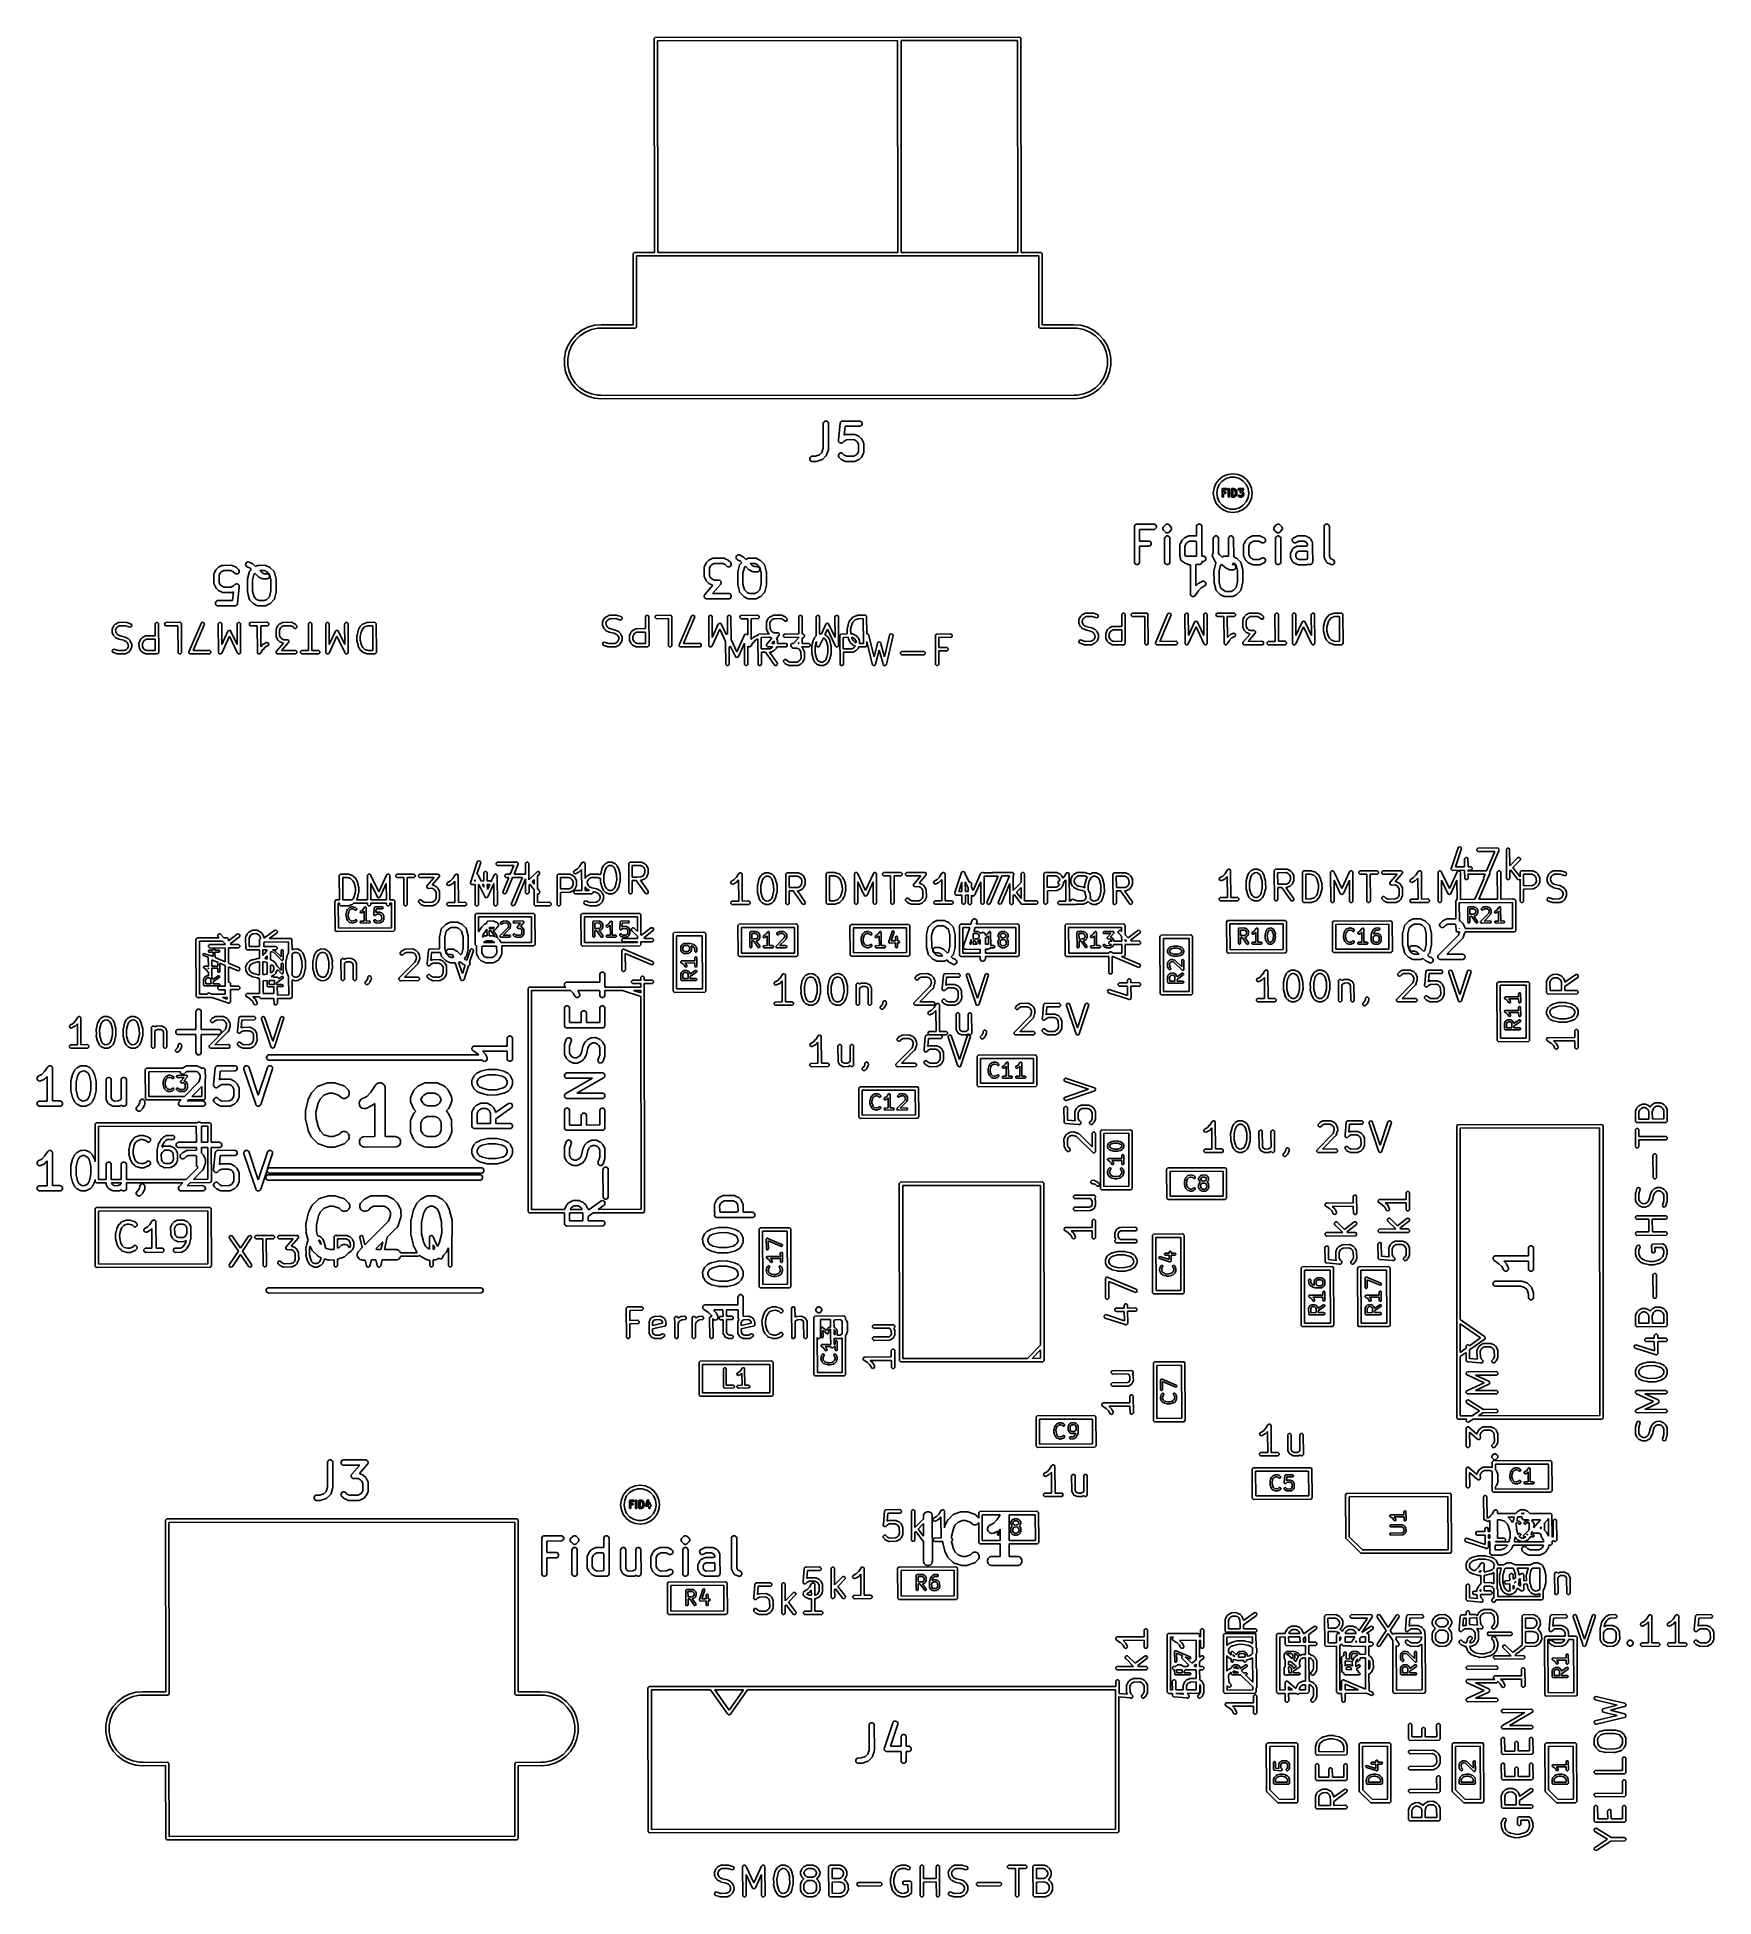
# Model space of a CAD drawing. Extents: x 4.84 to 6.71, y -5.93 to -3.85.
import ezdxf

# ---------------------------------------------------------------- set-up
doc = ezdxf.new("R2010")
doc.units = 0
doc.header["$MEASUREMENT"] = 0
doc.layers.add('BLACK', color=7, linetype='CONTINUOUS')

msp = doc.modelspace()

# ---------------------------------------------------------------- linework, layer by layer
at = {"layer": 'BLACK', "linetype": 'CONTINUOUS'}
for p, q in [((5.5236, -3.8563), (5.5238, -3.8555)), ((5.5238, -4.0946), (5.5236, -3.8563)), ((5.5238, -3.8555), (5.5248, -3.8545)), ((5.5248, -3.8545), (5.9311, -3.8543)), ((5.7953, -3.8582), (5.5274, -3.8583)), ((5.5274, -3.8583), (5.5276, -4.0946)), ((5.7954, -4.0945), (5.7953, -3.8582)), ((5.9291, -3.8581), (5.7991, -3.8582)), ((5.7991, -3.8582), (5.7992, -4.0945)), ((5.9293, -4.0945), (5.9291, -3.8581)), ((5.9311, -3.8543), (5.9319, -3.8545)), ((5.9319, -3.8545), (5.9329, -3.8555)), ((5.9329, -3.8555), (5.9331, -4.0945)), ((5.5, -4.0965), (5.5001, -4.0957)), ((5.5001, -4.1752), (5.5, -4.0965)), ((5.5001, -4.0957), (5.5012, -4.0946)), ((5.5012, -4.0946), (5.5238, -4.0946)), ((5.9528, -4.0983), (5.5038, -4.0984)), ((5.5038, -4.0984), (5.5039, -4.1752)), ((5.5276, -4.0946), (5.7954, -4.0945)), ((5.7992, -4.0945), (5.9293, -4.0945)), ((5.9331, -4.0945), (5.9547, -4.0945)), ((5.9529, -4.1779), (5.9528, -4.0983)), ((5.9547, -4.0945), (5.9555, -4.0946)), ((5.9555, -4.0946), (5.9565, -4.0957)), ((5.9565, -4.0957), (5.9567, -4.1753)), ((5.4276, -4.1981), (5.4316, -4.1916)), ((5.4316, -4.1916), (5.4367, -4.186)), ((5.4407, -4.1875), (5.4355, -4.1927)), ((5.4367, -4.186), (5.4428, -4.1814)), ((5.4469, -4.1834), (5.4407, -4.1875)), ((5.4428, -4.1814), (5.4496, -4.178)), ((5.4537, -4.1806), (5.4469, -4.1834)), ((5.4496, -4.178), (5.457, -4.1759)), ((5.4609, -4.1791), (5.4537, -4.1806)), ((5.457, -4.1759), (5.4646, -4.1752)), ((5.4646, -4.1791), (5.4609, -4.1791)), ((5.4646, -4.1752), (5.465, -4.1753)), ((5.5027, -4.179), (5.4646, -4.1791)), ((5.465, -4.1753), (5.5001, -4.1752)), ((5.5038, -4.1779), (5.5027, -4.179)), ((5.5038, -4.176), (5.5036, -4.1762)), ((5.5036, -4.1762), (5.5038, -4.1764)), ((5.5039, -4.1752), (5.5038, -4.176)), ((5.5038, -4.1764), (5.5038, -4.1779)), ((5.954, -4.179), (5.9529, -4.1779)), ((5.9542, -4.179), (5.954, -4.179)), ((5.9549, -4.1791), (5.9542, -4.179)), ((5.9917, -4.179), (5.9549, -4.1791)), ((5.9567, -4.1753), (5.9921, -4.1752)), ((5.9921, -4.1791), (5.9917, -4.179)), ((5.9921, -4.1752), (5.9997, -4.1759)), ((5.9958, -4.1791), (5.9921, -4.1791)), ((6.003, -4.1806), (5.9958, -4.1791)), ((5.9997, -4.1759), (6.0071, -4.178)), ((6.0098, -4.1834), (6.003, -4.1806)), ((6.0071, -4.178), (6.0139, -4.1814)), ((6.016, -4.1875), (6.0098, -4.1834)), ((6.0139, -4.1814), (6.02, -4.186)), ((6.0212, -4.1927), (6.016, -4.1875)), ((6.02, -4.186), (6.0251, -4.1916)), ((6.0251, -4.1916), (6.0291, -4.1981)), ((5.4234, -4.2127), (5.4248, -4.2052)), ((5.4234, -4.2203), (5.4234, -4.2127)), ((5.4248, -4.2052), (5.4276, -4.1981)), ((5.4286, -4.2056), (5.4272, -4.2129)), ((5.4272, -4.2129), (5.4272, -4.2202)), ((5.4314, -4.1988), (5.4286, -4.2056)), ((5.4355, -4.1927), (5.4314, -4.1988)), ((6.0253, -4.1988), (6.0212, -4.1927)), ((6.0281, -4.2056), (6.0253, -4.1988)), ((6.0295, -4.2129), (6.0281, -4.2056)), ((6.0291, -4.1981), (6.0319, -4.2052)), ((6.0295, -4.2202), (6.0295, -4.2129)), ((6.0319, -4.2052), (6.0333, -4.2127)), ((6.0333, -4.2127), (6.0333, -4.2203)), ((5.4248, -4.2278), (5.4234, -4.2203)), ((5.4276, -4.235), (5.4248, -4.2278)), ((5.4272, -4.2202), (5.4286, -4.2274)), ((5.4286, -4.2274), (5.4314, -4.2343)), ((6.0253, -4.2343), (6.0281, -4.2274)), ((6.0281, -4.2274), (6.0295, -4.2202)), ((6.0319, -4.2278), (6.0291, -4.235)), ((6.0333, -4.2203), (6.0319, -4.2278)), ((5.4316, -4.2414), (5.4276, -4.235)), ((5.4314, -4.2343), (5.4355, -4.2404)), ((5.4367, -4.2471), (5.4316, -4.2414)), ((5.4355, -4.2404), (5.4407, -4.2456)), ((5.4428, -4.2517), (5.4367, -4.2471)), ((5.4407, -4.2456), (5.4469, -4.2497)), ((5.4496, -4.2551), (5.4428, -4.2517)), ((5.4469, -4.2497), (5.4537, -4.2525)), ((5.4537, -4.2525), (5.4609, -4.2539)), ((5.4609, -4.2539), (5.4646, -4.2539)), ((5.4646, -4.2539), (5.465, -4.2541)), ((5.465, -4.2541), (5.9921, -4.2539)), ((5.9921, -4.2539), (5.9958, -4.2539)), ((5.9958, -4.2539), (6.003, -4.2525)), ((6.003, -4.2525), (6.0098, -4.2497)), ((6.0139, -4.2517), (6.0071, -4.2551)), ((6.0098, -4.2497), (6.016, -4.2456)), ((6.02, -4.2471), (6.0139, -4.2517)), ((6.016, -4.2456), (6.0212, -4.2404)), ((6.0251, -4.2414), (6.02, -4.2471)), ((6.0212, -4.2404), (6.0253, -4.2343)), ((6.0291, -4.235), (6.0251, -4.2414)), ((5.457, -4.2572), (5.4496, -4.2551)), ((5.4646, -4.2579), (5.457, -4.2572)), ((5.9917, -4.2577), (5.4646, -4.2579)), ((5.9921, -4.2579), (5.9917, -4.2577)), ((5.9997, -4.2572), (5.9921, -4.2579)), ((6.0071, -4.2551), (5.9997, -4.2572)), ((5.7123, -4.285), (5.7128, -4.284)), ((5.7123, -4.2856), (5.7123, -4.285)), ((5.7123, -4.3131), (5.7123, -4.2856)), ((5.7128, -4.284), (5.7136, -4.2832)), ((5.7136, -4.2832), (5.7146, -4.2827)), ((5.7146, -4.2827), (5.7158, -4.2827)), ((5.7158, -4.2827), (5.7169, -4.2832)), ((5.7169, -4.2832), (5.7177, -4.284)), ((5.7177, -4.284), (5.7181, -4.285)), ((5.7181, -4.285), (5.7182, -4.3137)), ((5.7293, -4.3037), (5.731, -4.2853)), ((5.731, -4.2853), (5.7311, -4.2851)), ((5.7311, -4.2848), (5.7314, -4.2844)), ((5.7311, -4.285), (5.7311, -4.2848)), ((5.7311, -4.2851), (5.7311, -4.285)), ((5.7311, -4.285), (5.7311, -4.285)), ((5.7314, -4.2844), (5.7315, -4.284)), ((5.7315, -4.284), (5.7316, -4.2839)), ((5.7316, -4.2839), (5.7317, -4.2837)), ((5.7317, -4.2837), (5.732, -4.2835)), ((5.732, -4.2835), (5.7323, -4.2832)), ((5.7323, -4.2832), (5.7325, -4.2831)), ((5.7325, -4.2831), (5.7326, -4.283)), ((5.7326, -4.283), (5.733, -4.2829)), ((5.733, -4.2829), (5.7334, -4.2827)), ((5.7334, -4.2827), (5.7335, -4.2827)), ((5.7335, -4.2827), (5.7337, -4.2827)), ((5.7337, -4.2827), (5.7341, -4.2827)), ((5.7341, -4.2827), (5.7527, -4.2827)), ((5.7366, -4.2886), (5.7356, -4.2984)), ((5.7533, -4.2885), (5.7366, -4.2886)), ((5.7527, -4.2827), (5.7533, -4.2827)), ((5.7533, -4.2827), (5.7544, -4.2832)), ((5.7544, -4.2881), (5.7533, -4.2885)), ((5.7544, -4.2832), (5.7552, -4.284)), ((5.7552, -4.2873), (5.7544, -4.2881)), ((5.7552, -4.284), (5.7556, -4.285)), ((5.7556, -4.2862), (5.7552, -4.2873)), ((5.7556, -4.285), (5.7556, -4.2862)), ((5.7108, -4.3177), (5.7123, -4.3131)), ((5.718, -4.3147), (5.7161, -4.3203)), ((5.7181, -4.3143), (5.718, -4.3147)), ((5.7182, -4.3137), (5.7181, -4.314)), ((5.7181, -4.314), (5.7182, -4.3141)), ((5.7182, -4.3141), (5.7181, -4.3142)), ((5.7181, -4.3142), (5.7181, -4.3143)), ((5.7292, -4.3038), (5.7293, -4.3037)), ((5.7292, -4.3042), (5.7292, -4.3038)), ((5.7292, -4.3047), (5.7292, -4.3042)), ((5.7292, -4.3048), (5.7292, -4.3047)), ((5.7292, -4.3049), (5.7292, -4.3048)), ((5.7294, -4.3053), (5.7292, -4.3049)), ((5.7295, -4.3058), (5.7294, -4.3053)), ((5.7296, -4.3059), (5.7295, -4.3058)), ((5.7296, -4.306), (5.7296, -4.3059)), ((5.7299, -4.3063), (5.7296, -4.306)), ((5.7302, -4.3067), (5.7299, -4.3063)), ((5.7304, -4.3067), (5.7302, -4.3067)), ((5.7305, -4.3068), (5.7304, -4.3067)), ((5.7309, -4.307), (5.7305, -4.3068)), ((5.7312, -4.3072), (5.7309, -4.307)), ((5.7314, -4.3072), (5.7312, -4.3072)), ((5.7315, -4.3073), (5.7314, -4.3072)), ((5.732, -4.3073), (5.7315, -4.3073)), ((5.7324, -4.3073), (5.732, -4.3073)), ((5.7325, -4.3073), (5.7324, -4.3073)), ((5.7327, -4.3073), (5.7325, -4.3073)), ((5.7331, -4.3071), (5.7327, -4.3073)), ((5.7335, -4.307), (5.7331, -4.3071)), ((5.7336, -4.3069), (5.7335, -4.307)), ((5.7337, -4.3068), (5.7336, -4.3069)), ((5.7342, -4.3065), (5.7337, -4.3068)), ((5.7356, -4.305), (5.7342, -4.3065)), ((5.7356, -4.2984), (5.7364, -4.298)), ((5.7383, -4.3036), (5.7356, -4.305)), ((5.7364, -4.298), (5.7369, -4.2978)), ((5.7369, -4.2978), (5.737, -4.2978)), ((5.737, -4.2978), (5.7371, -4.2977)), ((5.7371, -4.2977), (5.7377, -4.2977)), ((5.7377, -4.2977), (5.7381, -4.2977)), ((5.7381, -4.2977), (5.7382, -4.2977)), ((5.7382, -4.2977), (5.7471, -4.2977)), ((5.7463, -4.3035), (5.7383, -4.3036)), ((5.749, -4.3048), (5.7463, -4.3035)), ((5.7471, -4.2977), (5.7477, -4.2977)), ((5.7477, -4.2977), (5.7478, -4.2978)), ((5.7478, -4.2978), (5.7479, -4.2978)), ((5.7479, -4.2978), (5.7484, -4.298)), ((5.7484, -4.298), (5.7487, -4.2982)), ((5.7487, -4.2982), (5.7488, -4.2982)), ((5.7488, -4.2982), (5.7522, -4.2999)), ((5.7503, -4.306), (5.749, -4.3048)), ((5.7516, -4.3087), (5.7503, -4.306)), ((5.7504, -4.3194), (5.7517, -4.3167)), ((5.7517, -4.3167), (5.7516, -4.3087)), ((5.7522, -4.2999), (5.7524, -4.3)), ((5.7524, -4.3), (5.7525, -4.3)), ((5.7525, -4.3), (5.7525, -4.3001)), ((5.7525, -4.3001), (5.7527, -4.3002)), ((5.7527, -4.3002), (5.7529, -4.3004)), ((5.7529, -4.3004), (5.7548, -4.3023)), ((5.7548, -4.3023), (5.755, -4.3025)), ((5.755, -4.3025), (5.7551, -4.3026)), ((5.7551, -4.3026), (5.7551, -4.3026)), ((5.7551, -4.3026), (5.7552, -4.3027)), ((5.7552, -4.3027), (5.7553, -4.3031)), ((5.7553, -4.3031), (5.7572, -4.3068)), ((5.7572, -4.3068), (5.7574, -4.3073)), ((5.7574, -4.3073), (5.7574, -4.3074)), ((5.7574, -4.3074), (5.7575, -4.3075)), ((5.7575, -4.3075), (5.7575, -4.3081)), ((5.7575, -4.3081), (5.7575, -4.3085)), ((5.7575, -4.3085), (5.7575, -4.3086)), ((5.7575, -4.3086), (5.7575, -4.3175)), ((5.6973, -4.3244), (5.6978, -4.3234)), ((5.6973, -4.3256), (5.6973, -4.3244)), ((5.6978, -4.3266), (5.6973, -4.3256)), ((5.6978, -4.3234), (5.6986, -4.3225)), ((5.6986, -4.3274), (5.6978, -4.3266)), ((5.6986, -4.3225), (5.6996, -4.3221)), ((5.6996, -4.3279), (5.6986, -4.3274)), ((5.6996, -4.3221), (5.7036, -4.322)), ((5.7002, -4.3279), (5.6996, -4.3279)), ((5.704, -4.3279), (5.7002, -4.3279)), ((5.7036, -4.322), (5.7081, -4.3205)), ((5.7043, -4.3279), (5.704, -4.3279)), ((5.7045, -4.3279), (5.7043, -4.3279)), ((5.7046, -4.3279), (5.7045, -4.3279)), ((5.7049, -4.3278), (5.7046, -4.3279)), ((5.7046, -4.3279), (5.7046, -4.3279)), ((5.7101, -4.326), (5.7049, -4.3278)), ((5.7081, -4.3205), (5.7108, -4.3177)), ((5.7102, -4.326), (5.7101, -4.326)), ((5.7106, -4.3259), (5.7102, -4.326)), ((5.7111, -4.3257), (5.7106, -4.3259)), ((5.7112, -4.3256), (5.7111, -4.3256)), ((5.7111, -4.3256), (5.7111, -4.3257)), ((5.7117, -4.3252), (5.7112, -4.3256)), ((5.7151, -4.3217), (5.7117, -4.3252)), ((5.7152, -4.3217), (5.7151, -4.3217)), ((5.7154, -4.3214), (5.7152, -4.3217)), ((5.7158, -4.321), (5.7154, -4.3214)), ((5.7159, -4.3208), (5.7158, -4.3209)), ((5.7158, -4.3209), (5.7158, -4.321)), ((5.7161, -4.3203), (5.7159, -4.3208)), ((5.7292, -4.3207), (5.7296, -4.3196)), ((5.7292, -4.3218), (5.7292, -4.3207)), ((5.7296, -4.3229), (5.7292, -4.3218)), ((5.7296, -4.3196), (5.7305, -4.3188)), ((5.73, -4.3233), (5.7296, -4.3229)), ((5.7319, -4.3252), (5.73, -4.3233)), ((5.7305, -4.3188), (5.7315, -4.3183)), ((5.7315, -4.3183), (5.7327, -4.3183)), ((5.7322, -4.3255), (5.7319, -4.3252)), ((5.7323, -4.3255), (5.7322, -4.3255)), ((5.7323, -4.3256), (5.7323, -4.3255)), ((5.7324, -4.3256), (5.7323, -4.3256)), ((5.7327, -4.3258), (5.7324, -4.3256)), ((5.7327, -4.3183), (5.7337, -4.3188)), ((5.736, -4.3274), (5.7327, -4.3258)), ((5.7337, -4.3188), (5.7358, -4.3208)), ((5.7358, -4.3208), (5.7385, -4.3221)), ((5.7361, -4.3274), (5.736, -4.3274)), ((5.7364, -4.3276), (5.7361, -4.3274)), ((5.7369, -4.3278), (5.7364, -4.3276)), ((5.737, -4.3278), (5.7369, -4.3278)), ((5.7371, -4.3279), (5.737, -4.3278)), ((5.7377, -4.3279), (5.7371, -4.3279)), ((5.7466, -4.3279), (5.7377, -4.3279)), ((5.7385, -4.3221), (5.7465, -4.322)), ((5.7465, -4.322), (5.7492, -4.3206)), ((5.7467, -4.3279), (5.7466, -4.3279)), ((5.7472, -4.3279), (5.7467, -4.3279)), ((5.7477, -4.3279), (5.7472, -4.3279)), ((5.7478, -4.3278), (5.7477, -4.3279)), ((5.7479, -4.3278), (5.7478, -4.3278)), ((5.7484, -4.3276), (5.7479, -4.3278)), ((5.7521, -4.3257), (5.7484, -4.3276)), ((5.7492, -4.3206), (5.7504, -4.3194)), ((5.7525, -4.3256), (5.7521, -4.3257)), ((5.7526, -4.3255), (5.7525, -4.3256)), ((5.7527, -4.3255), (5.7526, -4.3255)), ((5.7529, -4.3252), (5.7527, -4.3254)), ((5.7527, -4.3254), (5.7527, -4.3255)), ((5.7548, -4.3233), (5.7529, -4.3252)), ((5.7551, -4.3231), (5.7548, -4.3233)), ((5.7552, -4.3229), (5.7551, -4.3229)), ((5.7551, -4.3229), (5.7551, -4.3231)), ((5.7554, -4.3226), (5.7552, -4.3228)), ((5.7552, -4.3228), (5.7552, -4.3229)), ((5.757, -4.3192), (5.7554, -4.3226)), ((5.7572, -4.3188), (5.757, -4.3191)), ((5.757, -4.3191), (5.757, -4.3192)), ((5.7574, -4.3183), (5.7572, -4.3188)), ((5.7575, -4.3181), (5.7574, -4.3182)), ((5.7574, -4.3182), (5.7574, -4.3183)), ((5.7575, -4.3175), (5.7575, -4.3181)), ((6.1476, -4.3632), (6.1484, -4.3576)), ((6.1484, -4.3576), (6.1505, -4.3524)), ((6.1505, -4.3524), (6.154, -4.3479)), ((6.1521, -4.3581), (6.1514, -4.3632)), ((6.1542, -4.3535), (6.1521, -4.3581)), ((6.154, -4.3479), (6.1585, -4.3444)), ((6.1576, -4.3497), (6.1542, -4.3535)), ((6.1575, -4.3586), (6.1579, -4.3581)), ((6.1619, -4.3469), (6.1576, -4.3497)), ((6.1579, -4.3581), (6.162, -4.3581)), ((6.1585, -4.3444), (6.1637, -4.3423)), ((6.1667, -4.3455), (6.1619, -4.3469)), ((6.162, -4.3581), (6.1623, -4.3581)), ((6.1623, -4.3581), (6.1627, -4.3586)), ((6.1637, -4.3423), (6.1693, -4.3415)), ((6.1643, -4.3586), (6.1647, -4.3581)), ((6.1647, -4.3581), (6.1653, -4.3581)), ((6.1653, -4.3581), (6.1657, -4.3586)), ((6.1718, -4.3455), (6.1667, -4.3455)), ((6.168, -4.3586), (6.1684, -4.3581)), ((6.1684, -4.3581), (6.1706, -4.3581)), ((6.1693, -4.3415), (6.1749, -4.3423)), ((6.1706, -4.3581), (6.1709, -4.3581)), ((6.1709, -4.3581), (6.171, -4.3582)), ((6.171, -4.3582), (6.172, -4.3585)), ((6.1767, -4.3469), (6.1718, -4.3455)), ((6.1749, -4.3423), (6.1801, -4.3444)), ((6.1751, -4.3586), (6.1756, -4.3581)), ((6.1756, -4.3581), (6.1807, -4.3581)), ((6.181, -4.3497), (6.1767, -4.3469)), ((6.1801, -4.3444), (6.1846, -4.3479)), ((6.1807, -4.3581), (6.1809, -4.3581)), ((6.1809, -4.3581), (6.181, -4.3581)), ((6.1843, -4.3535), (6.181, -4.3497)), ((6.181, -4.3581), (6.181, -4.3581)), ((6.181, -4.3581), (6.181, -4.3581)), ((6.181, -4.3581), (6.1812, -4.3583)), ((6.1865, -4.3581), (6.1843, -4.3535)), ((6.1846, -4.3479), (6.188, -4.3524)), ((6.1872, -4.3632), (6.1865, -4.3581)), ((6.188, -4.3524), (6.1902, -4.3576)), ((6.1902, -4.3576), (6.1909, -4.3632)), ((6.1484, -4.3688), (6.1476, -4.3632)), ((6.1505, -4.374), (6.1484, -4.3688)), ((6.154, -4.3785), (6.1505, -4.374)), ((6.1514, -4.3632), (6.1521, -4.3682)), ((6.1521, -4.3682), (6.1542, -4.3729)), ((6.1585, -4.3819), (6.154, -4.3785)), ((6.1542, -4.3729), (6.1576, -4.3767)), ((6.1574, -4.3589), (6.1575, -4.3586)), ((6.1575, -4.3671), (6.1574, -4.3589)), ((6.1579, -4.3675), (6.1575, -4.3671)), ((6.1576, -4.3767), (6.1619, -4.3795)), ((6.1585, -4.3675), (6.1579, -4.3675)), ((6.159, -4.3671), (6.1585, -4.3675)), ((6.1623, -4.3596), (6.159, -4.3597)), ((6.159, -4.3597), (6.159, -4.3619)), ((6.159, -4.3619), (6.1609, -4.3618)), ((6.1612, -4.3634), (6.159, -4.3634)), ((6.159, -4.3634), (6.159, -4.3667)), ((6.159, -4.3667), (6.159, -4.3671)), ((6.1609, -4.3618), (6.1612, -4.3619)), ((6.1612, -4.3619), (6.1616, -4.3623)), ((6.1616, -4.3629), (6.1612, -4.3634)), ((6.1616, -4.3623), (6.1616, -4.3629)), ((6.1627, -4.3592), (6.1623, -4.3596)), ((6.1627, -4.3586), (6.1627, -4.3592)), ((6.1642, -4.3589), (6.1643, -4.3586)), ((6.1643, -4.3671), (6.1642, -4.3589)), ((6.1647, -4.3675), (6.1643, -4.3671)), ((6.1653, -4.3675), (6.1647, -4.3675)), ((6.1657, -4.3671), (6.1653, -4.3675)), ((6.1657, -4.3586), (6.1658, -4.3667)), ((6.1658, -4.3667), (6.1657, -4.3671)), ((6.1679, -4.3589), (6.168, -4.3586)), ((6.168, -4.3671), (6.1679, -4.3589)), ((6.1684, -4.3675), (6.168, -4.3671)), ((6.1687, -4.3675), (6.1684, -4.3675)), ((6.1705, -4.3675), (6.1687, -4.3675)), ((6.1695, -4.3596), (6.1695, -4.366)), ((6.1703, -4.3596), (6.1695, -4.3596)), ((6.1695, -4.366), (6.1706, -4.366)), ((6.1704, -4.3596), (6.1703, -4.3596)), ((6.1713, -4.3599), (6.1704, -4.3596)), ((6.1709, -4.3675), (6.1705, -4.3675)), ((6.1705, -4.3675), (6.1705, -4.3675)), ((6.1706, -4.366), (6.1714, -4.3657)), ((6.1719, -4.3671), (6.1709, -4.3675)), ((6.1709, -4.3675), (6.1709, -4.3675)), ((6.1709, -4.3675), (6.1709, -4.3675)), ((6.1709, -4.3675), (6.1709, -4.3675)), ((6.1718, -4.3604), (6.1713, -4.3599)), ((6.1714, -4.3657), (6.1719, -4.3651)), ((6.1721, -4.3609), (6.1718, -4.3604)), ((6.1719, -4.3651), (6.1721, -4.3645)), ((6.172, -4.3671), (6.1719, -4.3671)), ((6.172, -4.3585), (6.172, -4.3585)), ((6.172, -4.3585), (6.172, -4.3585)), ((6.172, -4.3585), (6.1721, -4.3586)), ((6.1722, -4.367), (6.172, -4.3671)), ((6.1721, -4.3586), (6.1722, -4.3587)), ((6.1724, -4.3622), (6.1721, -4.3609)), ((6.1721, -4.3609), (6.1721, -4.3609)), ((6.1721, -4.3645), (6.1722, -4.3645)), ((6.1722, -4.3587), (6.1723, -4.3588)), ((6.1722, -4.3645), (6.1725, -4.3632)), ((6.1723, -4.367), (6.1722, -4.367)), ((6.1722, -4.367), (6.1722, -4.367)), ((6.1723, -4.3588), (6.173, -4.3594)), ((6.1729, -4.3662), (6.1723, -4.3669)), ((6.1723, -4.3669), (6.1723, -4.367)), ((6.1724, -4.3623), (6.1724, -4.3622)), ((6.1725, -4.3632), (6.1724, -4.3623)), ((6.1725, -4.3632), (6.1725, -4.3632)), ((6.173, -4.3662), (6.1729, -4.3662)), ((6.173, -4.3594), (6.173, -4.3594)), ((6.173, -4.3594), (6.173, -4.3594)), ((6.173, -4.3594), (6.173, -4.3594)), ((6.173, -4.3594), (6.1732, -4.3597)), ((6.1732, -4.366), (6.173, -4.3662)), ((6.1732, -4.3597), (6.1732, -4.3598)), ((6.1732, -4.3598), (6.1736, -4.3604)), ((6.1734, -4.3654), (6.1732, -4.3659)), ((6.1732, -4.3659), (6.1732, -4.3659)), ((6.1732, -4.3659), (6.1732, -4.3659)), ((6.1732, -4.3659), (6.1732, -4.366)), ((6.1735, -4.3653), (6.1734, -4.3654)), ((6.1736, -4.3651), (6.1735, -4.3653)), ((6.1736, -4.3604), (6.1736, -4.3607)), ((6.1736, -4.3607), (6.1736, -4.3608)), ((6.1736, -4.3608), (6.174, -4.3621)), ((6.1739, -4.3637), (6.1736, -4.3651)), ((6.174, -4.3637), (6.1739, -4.3637)), ((6.174, -4.3621), (6.174, -4.3624)), ((6.174, -4.3624), (6.174, -4.3624)), ((6.174, -4.3624), (6.174, -4.3634)), ((6.174, -4.3634), (6.174, -4.3637)), ((6.1751, -4.3592), (6.1751, -4.3586)), ((6.1756, -4.3596), (6.1751, -4.3592)), ((6.1751, -4.3657), (6.1756, -4.3653)), ((6.1751, -4.3663), (6.1751, -4.3657)), ((6.1753, -4.3666), (6.1751, -4.3663)), ((6.1756, -4.3668), (6.1753, -4.3666)), ((6.1759, -4.3597), (6.1756, -4.3596)), ((6.1756, -4.3653), (6.1762, -4.3653)), ((6.1756, -4.3669), (6.1756, -4.3668)), ((6.1759, -4.3671), (6.1756, -4.3669)), ((6.1791, -4.3596), (6.1759, -4.3597)), ((6.1766, -4.3674), (6.1759, -4.3671)), ((6.1759, -4.3671), (6.1759, -4.3671)), ((6.1759, -4.3671), (6.1759, -4.3671)), ((6.1759, -4.3671), (6.1759, -4.3671)), ((6.1762, -4.3653), (6.1768, -4.3658)), ((6.1767, -4.3675), (6.1766, -4.3674)), ((6.1769, -4.3675), (6.1767, -4.3675)), ((6.1767, -4.3795), (6.181, -4.3767)), ((6.1768, -4.3658), (6.1772, -4.366)), ((6.177, -4.3675), (6.1769, -4.3675)), ((6.1769, -4.3675), (6.1769, -4.3675)), ((6.1769, -4.3675), (6.1769, -4.3675)), ((6.1791, -4.3675), (6.177, -4.3675)), ((6.1772, -4.366), (6.1791, -4.366)), ((6.1774, -4.3616), (6.1775, -4.3614)), ((6.1774, -4.3619), (6.1774, -4.3616)), ((6.1774, -4.3616), (6.1774, -4.3616)), ((6.1774, -4.3616), (6.1774, -4.3616)), ((6.1774, -4.3622), (6.1774, -4.3619)), ((6.1776, -4.3624), (6.1774, -4.3622)), ((6.1774, -4.3622), (6.1774, -4.3622)), ((6.1774, -4.3622), (6.1774, -4.3622)), ((6.1775, -4.3614), (6.1791, -4.3596)), ((6.1778, -4.3626), (6.1776, -4.3624)), ((6.1778, -4.3626), (6.1778, -4.3626)), ((6.1778, -4.3626), (6.1778, -4.3626)), ((6.1781, -4.3627), (6.1779, -4.3626)), ((6.1779, -4.3626), (6.1778, -4.3626)), ((6.179, -4.3626), (6.1781, -4.3627)), ((6.1794, -4.3628), (6.179, -4.3626)), ((6.1791, -4.366), (6.1796, -4.3657)), ((6.1793, -4.3675), (6.1791, -4.3675)), ((6.1795, -4.3675), (6.1793, -4.3675)), ((6.1797, -4.363), (6.1794, -4.3628)), ((6.1796, -4.3675), (6.1795, -4.3675)), ((6.1795, -4.3675), (6.1795, -4.3675)), ((6.1795, -4.3675), (6.1795, -4.3675)), ((6.1796, -4.3657), (6.1798, -4.3655)), ((6.1802, -4.3671), (6.1796, -4.3675)), ((6.1813, -4.3593), (6.1797, -4.3613)), ((6.1797, -4.3613), (6.1803, -4.3615)), ((6.1799, -4.3635), (6.1797, -4.363)), ((6.1798, -4.3655), (6.18, -4.365)), ((6.18, -4.365), (6.1799, -4.3635)), ((6.1846, -4.3785), (6.1801, -4.3819)), ((6.1803, -4.3671), (6.1802, -4.3671)), ((6.1803, -4.3615), (6.1803, -4.3615)), ((6.1803, -4.3615), (6.1803, -4.3615)), ((6.1803, -4.3615), (6.1803, -4.3615)), ((6.1803, -4.3615), (6.1806, -4.3617)), ((6.1805, -4.3669), (6.1803, -4.3671)), ((6.1806, -4.3669), (6.1805, -4.3669)), ((6.1806, -4.3617), (6.1806, -4.3618)), ((6.1806, -4.3618), (6.1809, -4.362)), ((6.1808, -4.3666), (6.1806, -4.3669)), ((6.1806, -4.3669), (6.1806, -4.3669)), ((6.1806, -4.3669), (6.1806, -4.3669)), ((6.1809, -4.3666), (6.1808, -4.3666)), ((6.1809, -4.362), (6.1809, -4.362)), ((6.1809, -4.362), (6.1809, -4.362)), ((6.1809, -4.362), (6.1809, -4.3621)), ((6.1809, -4.3621), (6.1811, -4.3623)), ((6.1811, -4.3664), (6.1809, -4.3666)), ((6.181, -4.3767), (6.1843, -4.3729)), ((6.1811, -4.3623), (6.1811, -4.3624)), ((6.1811, -4.3624), (6.1814, -4.363)), ((6.1814, -4.3656), (6.1811, -4.3663)), ((6.1811, -4.3663), (6.1811, -4.3663)), ((6.1811, -4.3663), (6.1811, -4.3663)), ((6.1811, -4.3663), (6.1811, -4.3664)), ((6.1812, -4.3583), (6.1814, -4.3585)), ((6.1815, -4.3592), (6.1813, -4.3593)), ((6.1814, -4.3585), (6.1814, -4.3586)), ((6.1814, -4.3586), (6.1815, -4.3586)), ((6.1814, -4.363), (6.1814, -4.3631)), ((6.1814, -4.3631), (6.1815, -4.3631)), ((6.1815, -4.3656), (6.1814, -4.3656)), ((6.1815, -4.3586), (6.1815, -4.3589)), ((6.1815, -4.3589), (6.1815, -4.3591)), ((6.1815, -4.3591), (6.1815, -4.3591)), ((6.1815, -4.3591), (6.1815, -4.3592)), ((6.1815, -4.3631), (6.1815, -4.3631)), ((6.1815, -4.3631), (6.1815, -4.3633)), ((6.1815, -4.3633), (6.1815, -4.3635)), ((6.1815, -4.3635), (6.1815, -4.3652)), ((6.1815, -4.3652), (6.1815, -4.3653)), ((6.1815, -4.3653), (6.1815, -4.3653)), ((6.1815, -4.3653), (6.1815, -4.3653)), ((6.1815, -4.3653), (6.1815, -4.3656)), ((6.1843, -4.3729), (6.1865, -4.3682)), ((6.188, -4.374), (6.1846, -4.3785)), ((6.1865, -4.3682), (6.1872, -4.3632)), ((6.1902, -4.3688), (6.188, -4.374)), ((6.1909, -4.3632), (6.1902, -4.3688)), ((6.0595, -4.4002), (6.06, -4.3991)), ((6.06, -4.3991), (6.0608, -4.3983)), ((6.0608, -4.3983), (6.0619, -4.3979)), ((6.0619, -4.3979), (6.0812, -4.3978)), ((6.0812, -4.3978), (6.0818, -4.3979)), ((6.0818, -4.3979), (6.0828, -4.3983)), ((6.0828, -4.3983), (6.0836, -4.3991)), ((6.0836, -4.3991), (6.0841, -4.4002)), ((6.0918, -4.401), (6.0941, -4.3987)), ((6.0941, -4.3987), (6.0945, -4.3983)), ((6.0945, -4.3983), (6.0956, -4.3979)), ((6.0956, -4.3979), (6.0968, -4.3979)), ((6.0968, -4.3979), (6.0968, -4.3979)), ((6.0968, -4.3979), (6.0978, -4.3983)), ((6.0978, -4.3983), (6.1001, -4.4006)), ((6.1289, -4.4002), (6.1293, -4.3991)), ((6.1293, -4.3991), (6.1302, -4.3983)), ((6.1302, -4.3983), (6.1312, -4.3979)), ((6.1312, -4.3979), (6.1324, -4.3979)), ((6.1324, -4.3979), (6.1334, -4.3983)), ((6.1334, -4.3983), (6.1343, -4.3991)), ((6.1343, -4.3991), (6.1347, -4.4002)), ((6.1637, -4.3841), (6.1585, -4.3819)), ((6.1619, -4.3795), (6.1667, -4.3809)), ((6.1693, -4.3848), (6.1637, -4.3841)), ((6.1667, -4.3809), (6.1718, -4.3809)), ((6.1749, -4.3841), (6.1693, -4.3848)), ((6.1718, -4.3809), (6.1767, -4.3795)), ((6.1801, -4.3819), (6.1749, -4.3841)), ((6.2156, -4.401), (6.2178, -4.3987)), ((6.2178, -4.3987), (6.2183, -4.3983)), ((6.2183, -4.3983), (6.2193, -4.3979)), ((6.2193, -4.3979), (6.2205, -4.3979)), ((6.2205, -4.3979), (6.2205, -4.3979)), ((6.2205, -4.3979), (6.2216, -4.3983)), ((6.2216, -4.3983), (6.2239, -4.4006)), ((6.2714, -4.4002), (6.2718, -4.3991)), ((6.2718, -4.3991), (6.2726, -4.3983)), ((6.2726, -4.3983), (6.2737, -4.3979)), ((6.2737, -4.3979), (6.2749, -4.3979)), ((6.2749, -4.3979), (6.2759, -4.3983)), ((6.2759, -4.3983), (6.2767, -4.3991)), ((6.2767, -4.3991), (6.2772, -4.4002)), ((6.0595, -4.4008), (6.0595, -4.4002)), ((6.0595, -4.4407), (6.0595, -4.4008)), ((6.0818, -4.4037), (6.0653, -4.4037)), ((6.0653, -4.4037), (6.0653, -4.4166)), ((6.0653, -4.4166), (6.0756, -4.4166)), ((6.0756, -4.4166), (6.0761, -4.4166)), ((6.0761, -4.4166), (6.0772, -4.4171)), ((6.0772, -4.4171), (6.078, -4.4179)), ((6.078, -4.4179), (6.0784, -4.419)), ((6.0784, -4.4201), (6.078, -4.4212)), ((6.0784, -4.419), (6.0784, -4.4201)), ((6.0828, -4.4032), (6.0818, -4.4037)), ((6.0836, -4.4024), (6.0828, -4.4032)), ((6.0841, -4.4014), (6.0836, -4.4024)), ((6.0841, -4.4002), (6.0841, -4.4014)), ((6.0914, -4.4021), (6.0918, -4.401)), ((6.0914, -4.4032), (6.0914, -4.4021)), ((6.0918, -4.4043), (6.0914, -4.4032)), ((6.0922, -4.4047), (6.0918, -4.4043)), ((6.0945, -4.407), (6.0922, -4.4047)), ((6.0932, -4.4139), (6.0933, -4.4133)), ((6.0933, -4.4407), (6.0932, -4.4139)), ((6.0933, -4.4133), (6.0937, -4.4123)), ((6.0937, -4.4123), (6.0945, -4.4114)), ((6.0956, -4.4074), (6.0945, -4.407)), ((6.0945, -4.4114), (6.0956, -4.411)), ((6.0968, -4.4074), (6.0956, -4.4074)), ((6.0956, -4.4074), (6.0956, -4.4074)), ((6.0956, -4.411), (6.0968, -4.411)), ((6.0978, -4.407), (6.0968, -4.4074)), ((6.0968, -4.4074), (6.0968, -4.4074)), ((6.0968, -4.411), (6.0978, -4.4114)), ((6.0983, -4.4066), (6.0978, -4.407)), ((6.0978, -4.4114), (6.0986, -4.4123)), ((6.1005, -4.4043), (6.0983, -4.4066)), ((6.0986, -4.4123), (6.0991, -4.4133)), ((6.0991, -4.4133), (6.0991, -4.4402)), ((6.1001, -4.4006), (6.1005, -4.401)), ((6.1005, -4.401), (6.1006, -4.4014)), ((6.1009, -4.4032), (6.1005, -4.4043)), ((6.1006, -4.4014), (6.1009, -4.4021)), ((6.1009, -4.4021), (6.1009, -4.4032)), ((6.1102, -4.4206), (6.1104, -4.4201)), ((6.1104, -4.4201), (6.1106, -4.4198)), ((6.1106, -4.4197), (6.1123, -4.4163)), ((6.1106, -4.4198), (6.1106, -4.4197)), ((6.1123, -4.4163), (6.1124, -4.4161)), ((6.1124, -4.4161), (6.1125, -4.416)), ((6.1125, -4.416), (6.1126, -4.4158)), ((6.1125, -4.416), (6.1125, -4.416)), ((6.1126, -4.4158), (6.1128, -4.4156)), ((6.1128, -4.4156), (6.1147, -4.4137)), ((6.1147, -4.4137), (6.1149, -4.4135)), ((6.1149, -4.4135), (6.115, -4.4134)), ((6.115, -4.4134), (6.1152, -4.4133)), ((6.115, -4.4134), (6.115, -4.4134)), ((6.1152, -4.4133), (6.1155, -4.4132)), ((6.1155, -4.4132), (6.1192, -4.4113)), ((6.1173, -4.4195), (6.116, -4.4222)), ((6.1185, -4.4182), (6.1173, -4.4195)), ((6.1212, -4.4169), (6.1185, -4.4182)), ((6.1192, -4.4113), (6.1198, -4.4111)), ((6.1198, -4.4111), (6.1199, -4.411)), ((6.1199, -4.411), (6.12, -4.411)), ((6.12, -4.411), (6.1205, -4.411)), ((6.1205, -4.411), (6.1209, -4.411)), ((6.1209, -4.411), (6.121, -4.411)), ((6.121, -4.411), (6.128, -4.411)), ((6.1273, -4.4168), (6.1212, -4.4169)), ((6.1289, -4.4176), (6.1273, -4.4168)), ((6.128, -4.411), (6.1286, -4.411)), ((6.1286, -4.411), (6.1287, -4.411)), ((6.1287, -4.411), (6.1288, -4.4111)), ((6.1288, -4.4008), (6.1289, -4.4002)), ((6.1289, -4.4111), (6.1288, -4.4008)), ((6.1288, -4.4111), (6.1289, -4.4111)), ((6.1289, -4.4334), (6.1289, -4.4176)), ((6.1347, -4.4002), (6.1347, -4.4154)), ((6.1347, -4.4154), (6.1347, -4.4154)), ((6.1347, -4.4154), (6.1347, -4.4156)), ((6.1347, -4.4156), (6.1347, -4.4334)), ((6.1476, -4.4133), (6.1481, -4.4123)), ((6.1476, -4.4139), (6.1476, -4.4133)), ((6.1476, -4.4303), (6.1476, -4.4139)), ((6.1481, -4.4123), (6.1489, -4.4114)), ((6.1489, -4.4114), (6.15, -4.411)), ((6.15, -4.411), (6.1511, -4.411)), ((6.1511, -4.411), (6.1522, -4.4114)), ((6.1522, -4.4114), (6.153, -4.4123)), ((6.153, -4.4123), (6.1534, -4.4133)), ((6.1534, -4.4133), (6.1535, -4.4314)), ((6.1645, -4.4133), (6.165, -4.4123)), ((6.1645, -4.4139), (6.1645, -4.4133)), ((6.1645, -4.4334), (6.1645, -4.4139)), ((6.165, -4.4123), (6.1658, -4.4114)), ((6.1658, -4.4114), (6.1668, -4.411)), ((6.1668, -4.411), (6.168, -4.411)), ((6.168, -4.411), (6.1691, -4.4114)), ((6.1691, -4.4114), (6.1699, -4.4123)), ((6.1699, -4.4123), (6.1703, -4.4133)), ((6.1703, -4.4133), (6.1704, -4.4342)), ((6.1814, -4.4206), (6.1817, -4.4201)), ((6.1817, -4.4201), (6.1818, -4.4198)), ((6.1818, -4.4198), (6.1819, -4.4197)), ((6.1819, -4.4197), (6.1835, -4.4163)), ((6.1835, -4.4163), (6.1837, -4.4161)), ((6.1837, -4.4161), (6.1837, -4.416)), ((6.1837, -4.416), (6.1838, -4.416)), ((6.1838, -4.4158), (6.1841, -4.4156)), ((6.1838, -4.416), (6.1838, -4.4158)), ((6.1841, -4.4156), (6.186, -4.4137)), ((6.186, -4.4137), (6.1862, -4.4135)), ((6.1862, -4.4135), (6.1862, -4.4134)), ((6.1862, -4.4134), (6.1863, -4.4134)), ((6.1863, -4.4134), (6.1864, -4.4133)), ((6.1864, -4.4133), (6.1867, -4.4132)), ((6.1867, -4.4132), (6.1905, -4.4113)), ((6.1885, -4.4195), (6.1872, -4.4222)), ((6.1897, -4.4182), (6.1885, -4.4195)), ((6.1924, -4.4169), (6.1897, -4.4182)), ((6.1905, -4.4113), (6.191, -4.4111)), ((6.191, -4.4111), (6.1911, -4.411)), ((6.1911, -4.411), (6.1912, -4.411)), ((6.1912, -4.411), (6.1917, -4.411)), ((6.1917, -4.411), (6.1922, -4.411)), ((6.1922, -4.411), (6.1922, -4.411)), ((6.1922, -4.411), (6.1993, -4.411)), ((6.1985, -4.4168), (6.1924, -4.4169)), ((6.2023, -4.4186), (6.1985, -4.4168)), ((6.1993, -4.411), (6.1999, -4.411)), ((6.1999, -4.411), (6.2, -4.411)), ((6.2, -4.411), (6.2001, -4.4111)), ((6.2001, -4.4111), (6.2006, -4.4113)), ((6.2006, -4.4113), (6.2009, -4.4114)), ((6.2009, -4.4114), (6.201, -4.4115)), ((6.201, -4.4115), (6.2044, -4.4131)), ((6.2034, -4.4187), (6.2023, -4.4186)), ((6.2045, -4.4183), (6.2034, -4.4187)), ((6.2044, -4.4131), (6.2048, -4.4134)), ((6.2054, -4.4176), (6.2045, -4.4183)), ((6.2048, -4.4134), (6.2056, -4.4143)), ((6.2059, -4.4166), (6.2054, -4.4176)), ((6.2056, -4.4143), (6.206, -4.4154)), ((6.206, -4.4154), (6.2059, -4.4166)), ((6.2151, -4.4021), (6.2156, -4.401)), ((6.2151, -4.4032), (6.2151, -4.4021)), ((6.2156, -4.4043), (6.2151, -4.4032)), ((6.2159, -4.4047), (6.2156, -4.4043)), ((6.2183, -4.407), (6.2159, -4.4047)), ((6.217, -4.4133), (6.2175, -4.4123)), ((6.217, -4.4139), (6.217, -4.4133)), ((6.217, -4.4407), (6.217, -4.4139)), ((6.2175, -4.4123), (6.2183, -4.4114)), ((6.2193, -4.4074), (6.2183, -4.407)), ((6.2183, -4.4114), (6.2193, -4.411)), ((6.2205, -4.4074), (6.2193, -4.4074)), ((6.2193, -4.4074), (6.2193, -4.4074)), ((6.2193, -4.411), (6.2205, -4.411)), ((6.2216, -4.407), (6.2205, -4.4074)), ((6.2205, -4.4074), (6.2205, -4.4074)), ((6.2205, -4.411), (6.2216, -4.4114)), ((6.222, -4.4066), (6.2216, -4.407)), ((6.2216, -4.4114), (6.2224, -4.4123)), ((6.2242, -4.4043), (6.222, -4.4066)), ((6.2224, -4.4123), (6.2228, -4.4133)), ((6.2228, -4.4133), (6.2229, -4.4402)), ((6.2239, -4.4006), (6.2242, -4.401)), ((6.2242, -4.401), (6.2244, -4.4014)), ((6.2247, -4.4032), (6.2242, -4.4043)), ((6.2244, -4.4014), (6.2247, -4.4021)), ((6.2247, -4.4021), (6.2247, -4.4032)), ((6.2357, -4.4154), (6.2361, -4.4143)), ((6.2358, -4.4166), (6.2357, -4.4154)), ((6.2363, -4.4176), (6.2358, -4.4166)), ((6.2361, -4.4143), (6.2368, -4.4134)), ((6.2372, -4.4183), (6.2363, -4.4176)), ((6.2368, -4.4134), (6.2411, -4.4113)), ((6.2383, -4.4187), (6.2372, -4.4183)), ((6.2394, -4.4186), (6.2383, -4.4187)), ((6.24, -4.4184), (6.2394, -4.4186)), ((6.243, -4.4169), (6.24, -4.4184)), ((6.2411, -4.4113), (6.2416, -4.4111)), ((6.2416, -4.4111), (6.2417, -4.411)), ((6.2417, -4.411), (6.2418, -4.411)), ((6.2418, -4.411), (6.2424, -4.411)), ((6.2424, -4.411), (6.2428, -4.411)), ((6.2428, -4.411), (6.2429, -4.411)), ((6.2429, -4.411), (6.2499, -4.411)), ((6.2491, -4.4168), (6.243, -4.4169)), ((6.2514, -4.4179), (6.2491, -4.4168)), ((6.2499, -4.411), (6.2505, -4.411)), ((6.2505, -4.411), (6.2506, -4.411)), ((6.2506, -4.411), (6.2507, -4.4111)), ((6.2507, -4.4111), (6.2512, -4.4113)), ((6.2512, -4.4113), (6.2515, -4.4114)), ((6.2526, -4.4201), (6.2514, -4.4179)), ((6.2515, -4.4114), (6.2516, -4.4115)), ((6.2516, -4.4115), (6.255, -4.4131)), ((6.2526, -4.4215), (6.2526, -4.4201)), ((6.255, -4.4131), (6.2551, -4.4132)), ((6.2551, -4.4132), (6.2551, -4.4132)), ((6.2551, -4.4132), (6.2552, -4.4133)), ((6.2552, -4.4133), (6.2555, -4.4134)), ((6.2555, -4.4134), (6.2557, -4.4137)), ((6.2557, -4.4137), (6.256, -4.414)), ((6.256, -4.414), (6.2561, -4.4142)), ((6.2561, -4.4142), (6.2562, -4.4143)), ((6.2562, -4.4143), (6.2563, -4.4146)), ((6.2563, -4.4146), (6.2582, -4.4182)), ((6.2582, -4.4182), (6.2584, -4.4187)), ((6.2584, -4.4187), (6.2584, -4.4189)), ((6.2584, -4.4189), (6.2584, -4.419)), ((6.2584, -4.419), (6.2584, -4.4194)), ((6.2584, -4.4194), (6.2585, -4.4199)), ((6.2585, -4.4199), (6.2584, -4.42)), ((6.2584, -4.42), (6.2584, -4.4233)), ((6.2713, -4.4008), (6.2714, -4.4002)), ((6.2714, -4.4341), (6.2713, -4.4008)), ((6.2772, -4.4002), (6.2772, -4.4339)), ((5.0678, -4.4421), (5.0683, -4.4411)), ((5.0683, -4.4411), (5.0692, -4.4403)), ((5.0692, -4.4403), (5.0703, -4.44)), ((5.0703, -4.44), (5.0715, -4.4401)), ((5.0715, -4.4401), (5.0757, -4.4421)), ((5.5799, -4.4446), (5.5815, -4.4412)), ((5.5815, -4.4412), (5.5817, -4.441)), ((5.5817, -4.4409), (5.5818, -4.4408)), ((5.5817, -4.441), (5.5817, -4.4409)), ((5.5818, -4.4407), (5.5821, -4.4405)), ((5.5818, -4.4408), (5.5818, -4.4407)), ((5.5821, -4.4405), (5.584, -4.4386)), ((5.584, -4.4386), (5.5842, -4.4384)), ((5.5842, -4.4384), (5.5842, -4.4383)), ((5.5842, -4.4383), (5.5843, -4.4383)), ((5.5843, -4.4383), (5.5844, -4.4382)), ((5.5844, -4.4382), (5.5848, -4.4381)), ((5.5848, -4.4381), (5.5885, -4.4361)), ((5.5885, -4.4361), (5.589, -4.4359)), ((5.589, -4.4359), (5.5891, -4.4359)), ((5.5891, -4.4359), (5.5892, -4.4359)), ((5.5892, -4.4359), (5.5897, -4.4359)), ((5.5897, -4.4359), (5.5902, -4.4359)), ((5.5902, -4.4359), (5.5903, -4.4359)), ((5.5903, -4.4359), (5.601, -4.4358)), ((5.601, -4.4358), (5.6016, -4.4359)), ((5.6016, -4.4359), (5.6017, -4.4359)), ((5.6017, -4.4359), (5.6018, -4.4359)), ((5.6018, -4.4359), (5.6023, -4.4362)), ((5.6023, -4.4362), (5.6027, -4.4363)), ((5.6027, -4.4363), (5.6027, -4.4364)), ((5.6027, -4.4364), (5.6061, -4.438)), ((5.6061, -4.438), (5.6064, -4.4382)), ((5.6064, -4.4382), (5.6064, -4.4382)), ((5.6064, -4.4382), (5.6065, -4.4383)), ((5.6065, -4.4383), (5.6066, -4.4383)), ((5.6066, -4.4383), (5.6068, -4.4386)), ((5.6068, -4.4386), (5.6088, -4.4404)), ((5.6088, -4.4404), (5.6091, -4.4409)), ((5.6091, -4.4409), (5.6096, -4.442)), ((5.615, -4.4354), (5.6151, -4.4343)), ((5.6154, -4.4365), (5.615, -4.4354)), ((5.6151, -4.4343), (5.6156, -4.4332)), ((5.6161, -4.4374), (5.6154, -4.4365)), ((5.6156, -4.4332), (5.6165, -4.4325)), ((5.6166, -4.4377), (5.6161, -4.4374)), ((5.6165, -4.4325), (5.6176, -4.4321)), ((5.6198, -4.4392), (5.6166, -4.4377)), ((5.6176, -4.4321), (5.6187, -4.4322)), ((5.6187, -4.4322), (5.623, -4.4343)), ((5.6213, -4.4407), (5.6198, -4.4392)), ((5.6198, -4.4421), (5.6213, -4.4407)), ((5.623, -4.4343), (5.6232, -4.4344)), ((5.6232, -4.4344), (5.6233, -4.4345)), ((5.6233, -4.4345), (5.6234, -4.4345)), ((5.6234, -4.4345), (5.6235, -4.4346)), ((5.6235, -4.4346), (5.6237, -4.4349)), ((5.6237, -4.4349), (5.626, -4.4371)), ((5.626, -4.4371), (5.6279, -4.4361)), ((5.6279, -4.4361), (5.6284, -4.4359)), ((5.6284, -4.4359), (5.6285, -4.4359)), ((5.6285, -4.4359), (5.6286, -4.4359)), ((5.6286, -4.4359), (5.6291, -4.4359)), ((5.6291, -4.4359), (5.6295, -4.4359)), ((5.6295, -4.4359), (5.6296, -4.4359)), ((5.6296, -4.4359), (5.6367, -4.4358)), ((5.6367, -4.4358), (5.6372, -4.4359)), ((5.6372, -4.4359), (5.6373, -4.4359)), ((5.6373, -4.4359), (5.6375, -4.4359)), ((5.6375, -4.4359), (5.638, -4.4362)), ((5.638, -4.4362), (5.6383, -4.4363)), ((5.6383, -4.4363), (5.6384, -4.4364)), ((5.6384, -4.4364), (5.6417, -4.438)), ((5.6417, -4.438), (5.642, -4.4382)), ((5.642, -4.4382), (5.6421, -4.4382)), ((5.6421, -4.4382), (5.6421, -4.4382)), ((5.6421, -4.4382), (5.6422, -4.4383)), ((5.6422, -4.4383), (5.6425, -4.4386)), ((5.6425, -4.4386), (5.6463, -4.4423)), ((6.06, -4.4418), (6.0595, -4.4407)), ((6.0653, -4.4407), (6.0649, -4.4418)), ((6.0654, -4.4402), (6.0653, -4.4407)), ((6.0761, -4.4224), (6.0654, -4.4225)), ((6.0654, -4.4225), (6.0654, -4.4402)), ((6.0772, -4.422), (6.0761, -4.4224)), ((6.078, -4.4212), (6.0772, -4.422)), ((6.0937, -4.4418), (6.0933, -4.4407)), ((6.0991, -4.4407), (6.0986, -4.4418)), ((6.0991, -4.4402), (6.0991, -4.4407)), ((6.1101, -4.4214), (6.1102, -4.4208)), ((6.1101, -4.4322), (6.1101, -4.4214)), ((6.1101, -4.4323), (6.1101, -4.4322)), ((6.1101, -4.4327), (6.1101, -4.4323)), ((6.1102, -4.4332), (6.1101, -4.4327)), ((6.1102, -4.4207), (6.1102, -4.4206)), ((6.1102, -4.4208), (6.1102, -4.4207)), ((6.1102, -4.4333), (6.1102, -4.4332)), ((6.1102, -4.4334), (6.1102, -4.4333)), ((6.1104, -4.434), (6.1102, -4.4334)), ((6.1111, -4.4353), (6.1104, -4.434)), ((6.1109, -4.4358), (6.1111, -4.4353)), ((6.1109, -4.4369), (6.1109, -4.4358)), ((6.1113, -4.438), (6.1109, -4.4369)), ((6.1122, -4.4388), (6.1113, -4.438)), ((6.1132, -4.4393), (6.1122, -4.4388)), ((6.1137, -4.4393), (6.1132, -4.4393)), ((6.1148, -4.4404), (6.1137, -4.4393)), ((6.115, -4.4406), (6.1148, -4.4404)), ((6.1151, -4.4407), (6.115, -4.4406)), ((6.1152, -4.4407), (6.1151, -4.4407)), ((6.1152, -4.4408), (6.1152, -4.4407)), ((6.1155, -4.4409), (6.1152, -4.4408)), ((6.1189, -4.4426), (6.1155, -4.4409)), ((6.116, -4.4222), (6.116, -4.432)), ((6.116, -4.432), (6.1167, -4.4335)), ((6.1167, -4.4335), (6.1289, -4.4334)), ((6.1347, -4.4407), (6.1343, -4.4418)), ((6.1347, -4.4334), (6.1363, -4.4334)), ((6.1369, -4.4393), (6.1347, -4.4393)), ((6.1347, -4.4393), (6.1347, -4.4402)), ((6.1347, -4.4402), (6.1347, -4.4407)), ((6.1363, -4.4334), (6.1369, -4.4335)), ((6.1369, -4.4335), (6.1379, -4.4339)), ((6.1379, -4.4388), (6.1369, -4.4393)), ((6.1379, -4.4339), (6.1388, -4.4347)), ((6.1388, -4.438), (6.1379, -4.4388)), ((6.1388, -4.4347), (6.1392, -4.4358)), ((6.1392, -4.4369), (6.1388, -4.438)), ((6.1392, -4.4358), (6.1392, -4.4369)), ((6.1465, -4.433), (6.1466, -4.4318)), ((6.1469, -4.4341), (6.1465, -4.433)), ((6.1466, -4.4318), (6.1471, -4.4308)), ((6.1476, -4.4349), (6.1469, -4.4341)), ((6.1471, -4.4308), (6.1476, -4.4303)), ((6.1476, -4.435), (6.1476, -4.4349)), ((6.1476, -4.4351), (6.1476, -4.435)), ((6.1477, -4.4352), (6.1476, -4.4351)), ((6.1477, -4.4353), (6.1477, -4.4352)), ((6.1479, -4.4358), (6.1477, -4.4353)), ((6.1498, -4.4394), (6.1479, -4.4358)), ((6.1485, -4.4486), (6.1503, -4.4413)), ((6.1499, -4.4397), (6.1498, -4.4394)), ((6.15, -4.4399), (6.1499, -4.4397)), ((6.1501, -4.4401), (6.15, -4.4399)), ((6.1504, -4.4403), (6.1501, -4.4401)), ((6.1503, -4.4413), (6.1505, -4.4407)), ((6.1506, -4.4406), (6.1504, -4.4403)), ((6.1505, -4.4407), (6.1506, -4.4406)), ((6.1535, -4.4314), (6.1545, -4.4318)), ((6.1545, -4.4318), (6.1547, -4.432)), ((6.1547, -4.432), (6.1548, -4.432)), ((6.1548, -4.432), (6.1549, -4.4321)), ((6.1549, -4.4321), (6.155, -4.4322)), ((6.155, -4.4322), (6.1552, -4.4324)), ((6.1552, -4.4324), (6.1575, -4.4347)), ((6.1575, -4.4347), (6.1593, -4.4337)), ((6.1593, -4.4337), (6.1599, -4.4335)), ((6.1599, -4.4335), (6.16, -4.4335)), ((6.16, -4.4335), (6.1601, -4.4335)), ((6.1601, -4.4335), (6.1606, -4.4335)), ((6.1606, -4.4335), (6.161, -4.4334)), ((6.161, -4.4334), (6.1611, -4.4335)), ((6.1611, -4.4335), (6.1645, -4.4334)), ((6.1703, -4.4408), (6.1699, -4.4418)), ((6.173, -4.4434), (6.1703, -4.4408)), ((6.1704, -4.4342), (6.1732, -4.4356)), ((6.1732, -4.4356), (6.1735, -4.4357)), ((6.1735, -4.4357), (6.1736, -4.4358)), ((6.1736, -4.4358), (6.1736, -4.4358)), ((6.1736, -4.4358), (6.1737, -4.4359)), ((6.1737, -4.4359), (6.174, -4.4362)), ((6.174, -4.4362), (6.1778, -4.4399)), ((6.1778, -4.4399), (6.1781, -4.4403)), ((6.1781, -4.4403), (6.1782, -4.4405)), ((6.1782, -4.4405), (6.1783, -4.4407)), ((6.1783, -4.4407), (6.1784, -4.4411)), ((6.1784, -4.4411), (6.1786, -4.4414)), ((6.1813, -4.4214), (6.1814, -4.4208)), ((6.1814, -4.4322), (6.1813, -4.4214)), ((6.1814, -4.4207), (6.1814, -4.4206)), ((6.1814, -4.4208), (6.1814, -4.4207)), ((6.1814, -4.4323), (6.1814, -4.4322)), ((6.1814, -4.4327), (6.1814, -4.4323)), ((6.1814, -4.4332), (6.1814, -4.4327)), ((6.1814, -4.4333), (6.1814, -4.4332)), ((6.1814, -4.4334), (6.1814, -4.4333)), ((6.1816, -4.434), (6.1814, -4.4334)), ((6.1836, -4.4377), (6.1816, -4.434)), ((6.1837, -4.438), (6.1836, -4.4377)), ((6.1838, -4.4382), (6.1837, -4.438)), ((6.1839, -4.4383), (6.1838, -4.4382)), ((6.1838, -4.4382), (6.1838, -4.4382)), ((6.1841, -4.4385), (6.1839, -4.4383)), ((6.186, -4.4404), (6.1841, -4.4385)), ((6.1862, -4.4406), (6.186, -4.4404)), ((6.1864, -4.4407), (6.1862, -4.4406)), ((6.1865, -4.4408), (6.1864, -4.4407)), ((6.1864, -4.4407), (6.1864, -4.4407)), ((6.1867, -4.4409), (6.1865, -4.4408)), ((6.1901, -4.4426), (6.1867, -4.4409)), ((6.1872, -4.4222), (6.1872, -4.432)), ((6.1872, -4.432), (6.1886, -4.4347)), ((6.1886, -4.4347), (6.1899, -4.4359)), ((6.1899, -4.4359), (6.1926, -4.4372)), ((6.1926, -4.4372), (6.1987, -4.4372)), ((6.1987, -4.4372), (6.2017, -4.4356)), ((6.2048, -4.4406), (6.2006, -4.4428)), ((6.2017, -4.4356), (6.2023, -4.4354)), ((6.2023, -4.4354), (6.2034, -4.4353)), ((6.2034, -4.4353), (6.2045, -4.4357)), ((6.2045, -4.4357), (6.2054, -4.4365)), ((6.2056, -4.4397), (6.2048, -4.4406)), ((6.2054, -4.4365), (6.2059, -4.4375)), ((6.206, -4.4386), (6.2056, -4.4397)), ((6.2059, -4.4375), (6.206, -4.4386)), ((6.2175, -4.4418), (6.217, -4.4407)), ((6.2228, -4.4407), (6.2224, -4.4418)), ((6.2229, -4.4402), (6.2228, -4.4407)), ((6.2338, -4.4308), (6.2339, -4.4302)), ((6.2339, -4.4341), (6.2338, -4.4308)), ((6.2339, -4.43), (6.2342, -4.4295)), ((6.2339, -4.4301), (6.2339, -4.43)), ((6.2339, -4.4302), (6.2339, -4.4301)), ((6.2339, -4.4342), (6.2339, -4.4341)), ((6.2339, -4.4345), (6.2339, -4.4342)), ((6.2339, -4.4351), (6.2339, -4.4345)), ((6.2339, -4.4352), (6.2339, -4.4351)), ((6.2339, -4.4353), (6.2339, -4.4352)), ((6.2341, -4.4358), (6.2339, -4.4353)), ((6.236, -4.4394), (6.2341, -4.4358)), ((6.2342, -4.4295), (6.2343, -4.4291)), ((6.2343, -4.4291), (6.2344, -4.4291)), ((6.2344, -4.4291), (6.236, -4.4257)), ((6.236, -4.4257), (6.2361, -4.4256)), ((6.2361, -4.4397), (6.236, -4.4394)), ((6.2361, -4.4255), (6.2363, -4.4252)), ((6.2361, -4.4256), (6.2361, -4.4255)), ((6.2361, -4.4256), (6.2361, -4.4256)), ((6.2362, -4.4399), (6.2361, -4.4397)), ((6.2363, -4.4401), (6.2362, -4.4399)), ((6.2363, -4.4252), (6.2366, -4.425)), ((6.2366, -4.4403), (6.2363, -4.4401)), ((6.2366, -4.425), (6.2368, -4.4247)), ((6.2368, -4.4406), (6.2366, -4.4403)), ((6.2368, -4.4247), (6.237, -4.4246)), ((6.2371, -4.4408), (6.2368, -4.4406)), ((6.237, -4.4246), (6.2372, -4.4245)), ((6.2372, -4.4408), (6.2371, -4.4408)), ((6.2372, -4.4245), (6.2375, -4.4244)), ((6.2372, -4.4409), (6.2372, -4.4408)), ((6.2373, -4.4409), (6.2372, -4.4409)), ((6.2407, -4.4426), (6.2373, -4.4409)), ((6.2375, -4.4244), (6.2411, -4.4225)), ((6.2408, -4.4292), (6.2397, -4.4315)), ((6.2397, -4.4315), (6.2397, -4.4339)), ((6.2397, -4.4339), (6.2409, -4.4361)), ((6.243, -4.4281), (6.2408, -4.4292)), ((6.2409, -4.4361), (6.2432, -4.4372)), ((6.2411, -4.4225), (6.2416, -4.4223)), ((6.2416, -4.4223), (6.2417, -4.4223)), ((6.2417, -4.4223), (6.2418, -4.4223)), ((6.2418, -4.4223), (6.2423, -4.4223)), ((6.2423, -4.4223), (6.2428, -4.4222)), ((6.2428, -4.4222), (6.2429, -4.4223)), ((6.2429, -4.4223), (6.2512, -4.4222)), ((6.2513, -4.4281), (6.243, -4.4281)), ((6.2432, -4.4372), (6.2512, -4.4372)), ((6.2512, -4.4222), (6.2526, -4.4215)), ((6.2512, -4.4372), (6.2526, -4.4365)), ((6.2514, -4.4281), (6.2513, -4.4281)), ((6.2518, -4.4281), (6.2514, -4.4281)), ((6.2524, -4.428), (6.2518, -4.4281)), ((6.2525, -4.428), (6.2524, -4.428)), ((6.2526, -4.428), (6.2525, -4.428)), ((6.2526, -4.4365), (6.2526, -4.428)), ((6.2526, -4.428), (6.2526, -4.428)), ((6.2584, -4.4407), (6.258, -4.4418)), ((6.2584, -4.4233), (6.2585, -4.4236)), ((6.2585, -4.4236), (6.2584, -4.4237)), ((6.2584, -4.4237), (6.2585, -4.4402)), ((6.2585, -4.4402), (6.2584, -4.4407)), ((6.2713, -4.4342), (6.2714, -4.4341)), ((6.2714, -4.4346), (6.2713, -4.4342)), ((6.2714, -4.4351), (6.2714, -4.4346)), ((6.2714, -4.4352), (6.2714, -4.4351)), ((6.2714, -4.4353), (6.2714, -4.4352)), ((6.2716, -4.4358), (6.2714, -4.4353)), ((6.2735, -4.4394), (6.2716, -4.4358)), ((6.2736, -4.4397), (6.2735, -4.4394)), ((6.2737, -4.4399), (6.2736, -4.4397)), ((6.2738, -4.4401), (6.2737, -4.4399)), ((6.2741, -4.4403), (6.2738, -4.4401)), ((6.2743, -4.4406), (6.2741, -4.4403)), ((6.2746, -4.4408), (6.2743, -4.4406)), ((6.2747, -4.4408), (6.2746, -4.4408)), ((6.2747, -4.4409), (6.2747, -4.4408)), ((6.2748, -4.4409), (6.2747, -4.4409)), ((6.2791, -4.443), (6.2748, -4.4409)), ((6.2772, -4.4339), (6.2784, -4.4361)), ((6.2784, -4.4361), (6.2812, -4.4375)), ((6.2812, -4.4375), (6.2817, -4.4378)), ((6.2817, -4.4378), (6.2825, -4.4387)), ((6.2828, -4.4409), (6.2822, -4.442)), ((6.2825, -4.4387), (6.2828, -4.4398)), ((6.2828, -4.4398), (6.2828, -4.4409)), ((5.0321, -4.4542), (5.0322, -4.4536)), ((5.0322, -4.4631), (5.0321, -4.4542)), ((5.0322, -4.4534), (5.0325, -4.4529)), ((5.0322, -4.4535), (5.0322, -4.4534)), ((5.0322, -4.4536), (5.0322, -4.4535)), ((5.0325, -4.4529), (5.0326, -4.4525)), ((5.0326, -4.4525), (5.0327, -4.4525)), ((5.0327, -4.4525), (5.0343, -4.4491)), ((5.0343, -4.4491), (5.0344, -4.4488)), ((5.0344, -4.4488), (5.0345, -4.4488)), ((5.0345, -4.4487), (5.0346, -4.4486)), ((5.0345, -4.4488), (5.0345, -4.4487)), ((5.0346, -4.4486), (5.0349, -4.4484)), ((5.0349, -4.4484), (5.0367, -4.4464)), ((5.0367, -4.4464), (5.0369, -4.4463)), ((5.0369, -4.4463), (5.037, -4.4462)), ((5.037, -4.4462), (5.0371, -4.4462)), ((5.0371, -4.4462), (5.0372, -4.4461)), ((5.0372, -4.4461), (5.0375, -4.4459)), ((5.0375, -4.4459), (5.0412, -4.444)), ((5.0393, -4.4522), (5.038, -4.4549)), ((5.038, -4.4549), (5.038, -4.4629)), ((5.0405, -4.451), (5.0393, -4.4522)), ((5.0432, -4.4496), (5.0405, -4.451)), ((5.0412, -4.444), (5.0418, -4.4438)), ((5.0418, -4.4438), (5.0419, -4.4438)), ((5.0419, -4.4438), (5.042, -4.4438)), ((5.042, -4.4438), (5.0425, -4.4438)), ((5.0425, -4.4438), (5.0429, -4.4437)), ((5.0429, -4.4437), (5.043, -4.4438)), ((5.043, -4.4438), (5.0519, -4.4437)), ((5.0512, -4.4496), (5.0432, -4.4496)), ((5.0539, -4.4509), (5.0512, -4.4496)), ((5.0519, -4.4437), (5.0525, -4.4438)), ((5.0525, -4.4438), (5.0526, -4.4438)), ((5.0526, -4.4438), (5.0527, -4.4438)), ((5.0527, -4.4438), (5.0532, -4.4441)), ((5.0532, -4.4441), (5.0536, -4.4442)), ((5.0536, -4.4442), (5.0536, -4.4443)), ((5.0536, -4.4443), (5.057, -4.4459)), ((5.0559, -4.4529), (5.0539, -4.4509)), ((5.057, -4.4533), (5.0559, -4.4529)), ((5.057, -4.4459), (5.0572, -4.4461)), ((5.0581, -4.4533), (5.057, -4.4533)), ((5.0572, -4.4461), (5.0573, -4.4461)), ((5.0573, -4.4461), (5.0574, -4.4461)), ((5.0574, -4.4461), (5.0575, -4.4462)), ((5.0575, -4.4462), (5.0577, -4.4465)), ((5.0577, -4.4465), (5.0596, -4.4483)), ((5.0592, -4.4529), (5.0581, -4.4533)), ((5.06, -4.4521), (5.0592, -4.4529)), ((5.0596, -4.4483), (5.06, -4.4488)), ((5.06, -4.4488), (5.0605, -4.4498)), ((5.0605, -4.451), (5.06, -4.4521)), ((5.0605, -4.4498), (5.0605, -4.451)), ((5.0677, -4.4433), (5.0678, -4.4421)), ((5.0681, -4.4444), (5.0677, -4.4433)), ((5.0689, -4.4452), (5.0681, -4.4444)), ((5.0694, -4.4456), (5.0689, -4.4452)), ((5.0726, -4.4471), (5.0694, -4.4456)), ((5.0696, -4.4596), (5.0697, -4.4592)), ((5.0696, -4.4597), (5.0696, -4.4596)), ((5.0696, -4.4596), (5.0696, -4.4596)), ((5.0696, -4.4598), (5.0696, -4.4597)), ((5.0697, -4.4727), (5.0696, -4.4598)), ((5.0697, -4.4592), (5.0698, -4.4589)), ((5.0698, -4.4589), (5.0716, -4.4516)), ((5.0716, -4.4516), (5.0718, -4.451)), ((5.0718, -4.451), (5.0719, -4.4508)), ((5.0719, -4.4508), (5.072, -4.4506)), ((5.072, -4.4506), (5.0722, -4.4504)), ((5.0722, -4.4504), (5.0724, -4.4501)), ((5.0724, -4.4501), (5.0726, -4.45)), ((5.074, -4.4485), (5.0726, -4.4471)), ((5.0726, -4.45), (5.074, -4.4485)), ((5.077, -4.4538), (5.0755, -4.4604)), ((5.0755, -4.4604), (5.0755, -4.4727)), ((5.0757, -4.4421), (5.076, -4.4423)), ((5.076, -4.4423), (5.0761, -4.4423)), ((5.0761, -4.4423), (5.0761, -4.4424)), ((5.0761, -4.4424), (5.0762, -4.4425)), ((5.0762, -4.4425), (5.0765, -4.4427)), ((5.0765, -4.4427), (5.0788, -4.445)), ((5.0782, -4.4527), (5.077, -4.4538)), ((5.0817, -4.4562), (5.0782, -4.4527)), ((5.0788, -4.445), (5.0806, -4.444)), ((5.0806, -4.444), (5.0811, -4.4438)), ((5.0811, -4.4438), (5.0813, -4.4438)), ((5.0813, -4.4438), (5.0814, -4.4438)), ((5.0814, -4.4438), (5.0819, -4.4438)), ((5.082, -4.4565), (5.0817, -4.4562)), ((5.0819, -4.4438), (5.0823, -4.4437)), ((5.0821, -4.4566), (5.082, -4.4565)), ((5.0822, -4.4566), (5.0821, -4.4566)), ((5.0825, -4.4568), (5.0822, -4.4566)), ((5.0822, -4.4566), (5.0822, -4.4566)), ((5.0823, -4.4437), (5.0824, -4.4438)), ((5.0824, -4.4438), (5.0894, -4.4437)), ((5.0859, -4.4584), (5.0825, -4.4568)), ((5.0834, -4.4496), (5.0856, -4.4518)), ((5.0887, -4.4496), (5.0834, -4.4496)), ((5.0856, -4.4518), (5.0883, -4.4531)), ((5.0859, -4.4585), (5.0859, -4.4584)), ((5.0863, -4.4586), (5.0859, -4.4585)), ((5.0868, -4.4589), (5.0863, -4.4586)), ((5.0869, -4.4589), (5.0868, -4.4589)), ((5.087, -4.4589), (5.0869, -4.4589)), ((5.0876, -4.459), (5.087, -4.4589)), ((5.0919, -4.4589), (5.0876, -4.459)), ((5.0883, -4.4531), (5.0913, -4.4531)), ((5.0913, -4.4509), (5.0887, -4.4496)), ((5.0894, -4.4437), (5.09, -4.4438)), ((5.09, -4.4438), (5.0901, -4.4438)), ((5.0901, -4.4438), (5.0902, -4.4438)), ((5.0902, -4.4438), (5.0907, -4.4441)), ((5.0907, -4.4441), (5.0911, -4.4442)), ((5.0911, -4.4442), (5.0911, -4.4443)), ((5.0911, -4.4443), (5.0945, -4.4459)), ((5.0942, -4.4537), (5.0913, -4.4509)), ((5.0913, -4.4531), (5.0919, -4.4531)), ((5.0919, -4.4531), (5.0929, -4.4536)), ((5.0929, -4.4585), (5.0919, -4.4589)), ((5.0929, -4.4536), (5.0938, -4.4544)), ((5.0938, -4.4577), (5.0929, -4.4585)), ((5.0938, -4.4544), (5.0942, -4.4555)), ((5.0942, -4.4566), (5.0938, -4.4577)), ((5.0958, -4.4599), (5.0942, -4.4537)), ((5.0942, -4.4555), (5.0942, -4.4566)), ((5.0945, -4.4459), (5.0947, -4.4461)), ((5.0947, -4.4461), (5.0948, -4.4461)), ((5.0948, -4.4461), (5.0949, -4.4461)), ((5.0949, -4.4461), (5.095, -4.4462)), ((5.095, -4.4462), (5.0952, -4.4465)), ((5.0952, -4.4465), (5.099, -4.4502)), ((5.0959, -4.4723), (5.0958, -4.4599)), ((5.099, -4.4502), (5.0994, -4.4506)), ((5.0994, -4.4506), (5.0995, -4.4508)), ((5.0995, -4.4508), (5.0996, -4.451)), ((5.0996, -4.451), (5.0997, -4.4514)), ((5.0997, -4.4514), (5.0998, -4.4517)), ((5.0998, -4.4517), (5.0998, -4.4519)), ((5.0998, -4.4519), (5.1017, -4.4591)), ((5.1017, -4.4591), (5.1017, -4.4592)), ((5.1017, -4.4592), (5.1017, -4.4592)), ((5.1017, -4.4592), (5.1017, -4.4593)), ((5.1017, -4.4593), (5.1017, -4.4596)), ((5.1017, -4.4596), (5.1017, -4.46)), ((5.1017, -4.46), (5.1018, -4.4729)), ((5.5793, -4.4463), (5.5794, -4.4457)), ((5.5794, -4.4552), (5.5793, -4.4463)), ((5.5794, -4.4456), (5.5795, -4.4455)), ((5.5794, -4.4457), (5.5794, -4.4456)), ((5.5794, -4.4553), (5.5794, -4.4552)), ((5.5794, -4.4557), (5.5794, -4.4553)), ((5.5794, -4.4562), (5.5794, -4.4557)), ((5.5794, -4.4563), (5.5794, -4.4562)), ((5.5795, -4.4564), (5.5794, -4.4563)), ((5.5795, -4.4455), (5.5797, -4.445)), ((5.5797, -4.457), (5.5795, -4.4564)), ((5.5797, -4.445), (5.5798, -4.4446)), ((5.5816, -4.4607), (5.5797, -4.457)), ((5.5798, -4.4446), (5.5799, -4.4446)), ((5.5817, -4.461), (5.5816, -4.4607)), ((5.5818, -4.4612), (5.5817, -4.461)), ((5.5819, -4.4613), (5.5818, -4.4612)), ((5.5818, -4.4612), (5.5818, -4.4612)), ((5.5821, -4.4615), (5.5819, -4.4613)), ((5.584, -4.4634), (5.5821, -4.4615)), ((5.5865, -4.4444), (5.5852, -4.4471)), ((5.5852, -4.4471), (5.5853, -4.455)), ((5.5853, -4.455), (5.5866, -4.4578)), ((5.5877, -4.4431), (5.5865, -4.4444)), ((5.5866, -4.4578), (5.5879, -4.4589)), ((5.5904, -4.4417), (5.5877, -4.4431)), ((5.5879, -4.4589), (5.5906, -4.4603)), ((5.6003, -4.4417), (5.5904, -4.4417)), ((5.5906, -4.4603), (5.5954, -4.4602)), ((5.5954, -4.4602), (5.5957, -4.4602)), ((5.5957, -4.4602), (5.5958, -4.4602)), ((5.5958, -4.4602), (5.5959, -4.4602)), ((5.5959, -4.4602), (5.596, -4.4603)), ((5.596, -4.4603), (5.5964, -4.4604)), ((5.5964, -4.4604), (5.5969, -4.4606)), ((5.5969, -4.4606), (5.597, -4.4607)), ((5.597, -4.4607), (5.5971, -4.4607)), ((5.5971, -4.4607), (5.5974, -4.461)), ((5.5974, -4.461), (5.5978, -4.4614)), ((5.5978, -4.4614), (5.5978, -4.4614)), ((5.5978, -4.4614), (5.5979, -4.4615)), ((5.5979, -4.4615), (5.5981, -4.462)), ((5.5981, -4.462), (5.5983, -4.4624)), ((5.603, -4.443), (5.6003, -4.4417)), ((5.605, -4.445), (5.603, -4.443)), ((5.6061, -4.4454), (5.605, -4.445)), ((5.6073, -4.4454), (5.6061, -4.4454)), ((5.6083, -4.445), (5.6073, -4.4454)), ((5.6091, -4.4442), (5.6083, -4.445)), ((5.6096, -4.4431), (5.6091, -4.4442)), ((5.6096, -4.442), (5.6096, -4.4431)), ((5.6168, -4.4518), (5.6169, -4.4517)), ((5.6168, -4.4519), (5.6169, -4.4518)), ((5.6169, -4.4518), (5.6168, -4.4518)), ((5.6169, -4.4648), (5.6168, -4.4519)), ((5.6169, -4.4513), (5.617, -4.451)), ((5.6169, -4.4517), (5.6169, -4.4513)), ((5.617, -4.451), (5.6188, -4.4437)), ((5.6188, -4.4437), (5.619, -4.4431)), ((5.619, -4.4431), (5.6191, -4.443)), ((5.6191, -4.443), (5.6192, -4.4428)), ((5.6192, -4.4428), (5.6195, -4.4425)), ((5.6195, -4.4425), (5.6197, -4.4422)), ((5.6197, -4.4422), (5.6198, -4.4421)), ((5.6243, -4.446), (5.6227, -4.4525)), ((5.6227, -4.4525), (5.6227, -4.4649)), ((5.6254, -4.4448), (5.6243, -4.446)), ((5.629, -4.4483), (5.6254, -4.4448)), ((5.6292, -4.4486), (5.629, -4.4483)), ((5.6294, -4.4487), (5.6292, -4.4486)), ((5.6295, -4.4488), (5.6294, -4.4487)), ((5.6294, -4.4487), (5.6294, -4.4487)), ((5.6297, -4.4489), (5.6295, -4.4488)), ((5.6331, -4.4506), (5.6297, -4.4489)), ((5.6306, -4.4417), (5.6329, -4.444)), ((5.6359, -4.4417), (5.6306, -4.4417)), ((5.6329, -4.444), (5.6356, -4.4452)), ((5.6332, -4.4506), (5.6331, -4.4506)), ((5.6335, -4.4508), (5.6332, -4.4506)), ((5.634, -4.451), (5.6335, -4.4508)), ((5.6341, -4.451), (5.634, -4.451)), ((5.6342, -4.4511), (5.6341, -4.451)), ((5.6348, -4.4511), (5.6342, -4.4511)), ((5.6391, -4.4511), (5.6348, -4.4511)), ((5.6356, -4.4452), (5.6385, -4.4452)), ((5.6386, -4.443), (5.6359, -4.4417)), ((5.6385, -4.4452), (5.6391, -4.4453)), ((5.6415, -4.4458), (5.6386, -4.443)), ((5.6391, -4.4453), (5.6402, -4.4457)), ((5.6402, -4.4506), (5.6391, -4.4511)), ((5.6402, -4.4457), (5.641, -4.4465)), ((5.641, -4.4498), (5.6402, -4.4506)), ((5.641, -4.4465), (5.6414, -4.4476)), ((5.6414, -4.4487), (5.641, -4.4498)), ((5.6414, -4.4476), (5.6414, -4.4487)), ((5.6431, -4.4521), (5.6415, -4.4458)), ((5.6431, -4.4645), (5.6431, -4.4521)), ((5.6463, -4.4423), (5.6466, -4.4428)), ((5.6466, -4.4428), (5.6467, -4.443)), ((5.6467, -4.443), (5.6468, -4.4431)), ((5.6468, -4.4431), (5.6469, -4.4435)), ((5.6469, -4.4435), (5.6471, -4.4438)), ((5.6471, -4.4438), (5.6471, -4.444)), ((5.6471, -4.444), (5.6489, -4.4512)), ((5.6489, -4.4512), (5.6489, -4.4513)), ((5.6489, -4.4513), (5.6489, -4.4513)), ((5.6489, -4.4513), (5.6489, -4.4514)), ((5.6489, -4.4514), (5.649, -4.4518)), ((5.649, -4.4518), (5.6489, -4.4521)), ((5.6489, -4.4521), (5.649, -4.465)), ((6.0608, -4.4426), (6.06, -4.4418)), ((6.0619, -4.443), (6.0608, -4.4426)), ((6.063, -4.443), (6.0619, -4.443)), ((6.0641, -4.4426), (6.063, -4.443)), ((6.0649, -4.4418), (6.0641, -4.4426)), ((6.0945, -4.4426), (6.0937, -4.4418)), ((6.0956, -4.443), (6.0945, -4.4426)), ((6.0968, -4.443), (6.0956, -4.443)), ((6.0978, -4.4426), (6.0968, -4.443)), ((6.0986, -4.4418), (6.0978, -4.4426)), ((6.1193, -4.4427), (6.1189, -4.4426)), ((6.1189, -4.4426), (6.1189, -4.4426)), ((6.1198, -4.443), (6.1193, -4.4427)), ((6.1199, -4.443), (6.1198, -4.443)), ((6.12, -4.443), (6.1199, -4.443)), ((6.1205, -4.4431), (6.12, -4.443)), ((6.1221, -4.4431), (6.1205, -4.4431)), ((6.1221, -4.4754), (6.1221, -4.4431)), ((6.1281, -4.4431), (6.128, -4.4431)), ((6.128, -4.4431), (6.128, -4.4668)), ((6.1286, -4.443), (6.1281, -4.4431)), ((6.1287, -4.443), (6.1286, -4.443)), ((6.1288, -4.443), (6.1287, -4.443)), ((6.1294, -4.4428), (6.1288, -4.443)), ((6.13, -4.4425), (6.1294, -4.4428)), ((6.1302, -4.4426), (6.13, -4.4425)), ((6.1312, -4.443), (6.1302, -4.4426)), ((6.1324, -4.443), (6.1312, -4.443)), ((6.1313, -4.4638), (6.135, -4.4618)), ((6.1334, -4.4426), (6.1324, -4.443)), ((6.1343, -4.4418), (6.1334, -4.4426)), ((6.135, -4.4618), (6.1355, -4.4616)), ((6.1355, -4.4616), (6.1367, -4.4615)), ((6.1367, -4.4615), (6.1378, -4.4619)), ((6.1378, -4.4619), (6.1386, -4.4627)), ((6.1484, -4.4494), (6.1483, -4.4493)), ((6.1483, -4.4493), (6.1484, -4.4493)), ((6.1483, -4.4495), (6.1484, -4.4494)), ((6.1484, -4.4624), (6.1483, -4.4495)), ((6.1484, -4.4489), (6.1485, -4.4486)), ((6.1484, -4.4493), (6.1484, -4.4489)), ((6.1558, -4.4435), (6.1542, -4.45)), ((6.1542, -4.45), (6.1542, -4.4624)), ((6.1562, -4.4431), (6.1558, -4.4435)), ((6.1576, -4.4431), (6.1562, -4.4431)), ((6.1605, -4.4459), (6.1576, -4.4431)), ((6.1607, -4.4462), (6.1605, -4.4459)), ((6.1609, -4.4463), (6.1607, -4.4462)), ((6.161, -4.4463), (6.1609, -4.4463)), ((6.1609, -4.4463), (6.1609, -4.4463)), ((6.1612, -4.4465), (6.161, -4.4463)), ((6.1646, -4.4481), (6.1612, -4.4465)), ((6.1647, -4.4482), (6.1646, -4.4481)), ((6.165, -4.4483), (6.1647, -4.4482)), ((6.1655, -4.4486), (6.165, -4.4483)), ((6.1656, -4.4486), (6.1655, -4.4486)), ((6.1657, -4.4486), (6.1656, -4.4486)), ((6.1663, -4.4487), (6.1657, -4.4486)), ((6.1706, -4.4486), (6.1663, -4.4487)), ((6.1691, -4.4426), (6.1686, -4.4428)), ((6.1686, -4.4428), (6.17, -4.4428)), ((6.1699, -4.4418), (6.1691, -4.4426)), ((6.17, -4.4428), (6.1706, -4.4428)), ((6.1706, -4.4428), (6.1717, -4.4433)), ((6.1717, -4.4482), (6.1706, -4.4486)), ((6.1717, -4.4433), (6.1725, -4.4441)), ((6.1725, -4.4474), (6.1717, -4.4482)), ((6.1725, -4.4441), (6.1729, -4.4452)), ((6.1729, -4.4463), (6.1725, -4.4474)), ((6.1729, -4.4452), (6.1729, -4.4463)), ((6.1746, -4.4496), (6.173, -4.4434)), ((6.1731, -4.4685), (6.1746, -4.462)), ((6.1746, -4.462), (6.1746, -4.4496)), ((6.1786, -4.4414), (6.1786, -4.4416)), ((6.1786, -4.4416), (6.1804, -4.4488)), ((6.1804, -4.4488), (6.1804, -4.4489)), ((6.1804, -4.4489), (6.1804, -4.4489)), ((6.1804, -4.4489), (6.1804, -4.449)), ((6.1804, -4.449), (6.1805, -4.4493)), ((6.1805, -4.4493), (6.1804, -4.4497)), ((6.1804, -4.4497), (6.1805, -4.4626)), ((6.1905, -4.4427), (6.1901, -4.4426)), ((6.1901, -4.4426), (6.1901, -4.4426)), ((6.191, -4.443), (6.1905, -4.4427)), ((6.1911, -4.443), (6.191, -4.443)), ((6.1912, -4.443), (6.1911, -4.443)), ((6.1918, -4.4431), (6.1912, -4.443)), ((6.1988, -4.4431), (6.1918, -4.4431)), ((6.1989, -4.4431), (6.1988, -4.4431)), ((6.1993, -4.4431), (6.1989, -4.4431)), ((6.1999, -4.443), (6.1993, -4.4431)), ((6.2, -4.443), (6.1999, -4.443)), ((6.2001, -4.443), (6.2, -4.443)), ((6.2006, -4.4428), (6.2001, -4.443)), ((6.2183, -4.4426), (6.2175, -4.4418)), ((6.2193, -4.443), (6.2183, -4.4426)), ((6.2205, -4.443), (6.2193, -4.443)), ((6.2216, -4.4426), (6.2205, -4.443)), ((6.2224, -4.4418), (6.2216, -4.4426)), ((6.2408, -4.4426), (6.2407, -4.4426)), ((6.2411, -4.4427), (6.2408, -4.4426)), ((6.2416, -4.443), (6.2411, -4.4427)), ((6.2417, -4.443), (6.2416, -4.443)), ((6.2418, -4.443), (6.2417, -4.443)), ((6.2424, -4.4431), (6.2418, -4.443)), ((6.2513, -4.4431), (6.2424, -4.4431)), ((6.2514, -4.4431), (6.2513, -4.4431)), ((6.2518, -4.4431), (6.2514, -4.4431)), ((6.2524, -4.443), (6.2518, -4.4431)), ((6.2525, -4.443), (6.2524, -4.443)), ((6.2526, -4.443), (6.2525, -4.443)), ((6.2531, -4.4428), (6.2526, -4.443)), ((6.2537, -4.4425), (6.2531, -4.4428)), ((6.2539, -4.4426), (6.2537, -4.4425)), ((6.255, -4.443), (6.2539, -4.4426)), ((6.2561, -4.443), (6.255, -4.443)), ((6.2572, -4.4426), (6.2561, -4.443)), ((6.258, -4.4418), (6.2572, -4.4426)), ((6.2803, -4.4431), (6.2791, -4.443)), ((6.2814, -4.4427), (6.2803, -4.4431)), ((6.2822, -4.442), (6.2814, -4.4427)), ((5.0321, -4.4632), (5.0322, -4.4631)), ((5.0322, -4.4636), (5.0321, -4.4632)), ((5.0322, -4.4641), (5.0322, -4.4636)), ((5.0322, -4.4642), (5.0322, -4.4641)), ((5.0322, -4.4643), (5.0322, -4.4642)), ((5.0324, -4.4649), (5.0322, -4.4643)), ((5.0343, -4.4686), (5.0324, -4.4649)), ((5.0345, -4.4689), (5.0343, -4.4686)), ((5.0346, -4.469), (5.0345, -4.4689)), ((5.0346, -4.4691), (5.0346, -4.469)), ((5.0347, -4.4691), (5.0346, -4.4691)), ((5.0348, -4.4694), (5.0347, -4.4691)), ((5.0368, -4.4712), (5.0348, -4.4694)), ((5.037, -4.4715), (5.0368, -4.4712)), ((5.0371, -4.4716), (5.037, -4.4715)), ((5.0372, -4.4716), (5.0371, -4.4716)), ((5.0375, -4.4718), (5.0372, -4.4716)), ((5.0372, -4.4716), (5.0372, -4.4716)), ((5.0409, -4.4734), (5.0375, -4.4718)), ((5.038, -4.4629), (5.0394, -4.4656)), ((5.0394, -4.4656), (5.0406, -4.4668)), ((5.0406, -4.4668), (5.0433, -4.4681)), ((5.0409, -4.4735), (5.0409, -4.4734)), ((5.0413, -4.4736), (5.0409, -4.4735)), ((5.0418, -4.4739), (5.0413, -4.4736)), ((5.0419, -4.4739), (5.0418, -4.4739)), ((5.042, -4.4739), (5.0419, -4.4739)), ((5.0426, -4.474), (5.042, -4.4739)), ((5.0515, -4.4739), (5.0426, -4.474)), ((5.0433, -4.4681), (5.0513, -4.4681)), ((5.0513, -4.4681), (5.054, -4.4667)), ((5.0516, -4.474), (5.0515, -4.4739)), ((5.052, -4.4739), (5.0516, -4.474)), ((5.0525, -4.4739), (5.052, -4.4739)), ((5.0526, -4.4739), (5.0525, -4.4739)), ((5.0527, -4.4739), (5.0526, -4.4739)), ((5.0533, -4.4737), (5.0527, -4.4739)), ((5.0531, -4.4831), (5.054, -4.4733)), ((5.054, -4.4733), (5.0533, -4.4737)), ((5.054, -4.4667), (5.0555, -4.4652)), ((5.0555, -4.4652), (5.0559, -4.4648)), ((5.0559, -4.4648), (5.0561, -4.4648)), ((5.0561, -4.4648), (5.0562, -4.4647)), ((5.0562, -4.4647), (5.0566, -4.4646)), ((5.0566, -4.4646), (5.057, -4.4644)), ((5.057, -4.4644), (5.0571, -4.4644)), ((5.0571, -4.4644), (5.0573, -4.4643)), ((5.0573, -4.4643), (5.0577, -4.4644)), ((5.0577, -4.4644), (5.0581, -4.4644)), ((5.0581, -4.4644), (5.0583, -4.4644)), ((5.0583, -4.4644), (5.0584, -4.4645)), ((5.0584, -4.4645), (5.0588, -4.4647)), ((5.0604, -4.468), (5.0586, -4.4863)), ((5.0588, -4.4647), (5.0592, -4.4648)), ((5.0592, -4.4648), (5.0593, -4.4649)), ((5.0593, -4.4649), (5.0594, -4.465)), ((5.0594, -4.465), (5.0597, -4.4653)), ((5.0597, -4.4653), (5.06, -4.4656)), ((5.06, -4.4656), (5.0601, -4.4658)), ((5.0601, -4.4658), (5.0602, -4.4659)), ((5.0602, -4.4659), (5.0603, -4.4663)), ((5.0603, -4.4663), (5.0605, -4.4667)), ((5.0605, -4.4679), (5.0604, -4.468)), ((5.0605, -4.4667), (5.0605, -4.4669)), ((5.0605, -4.4669), (5.0605, -4.467)), ((5.0605, -4.467), (5.0605, -4.4674)), ((5.0605, -4.4674), (5.0605, -4.4679)), ((5.0696, -4.4731), (5.0697, -4.4727)), ((5.0697, -4.4734), (5.0696, -4.4731)), ((5.0697, -4.4735), (5.0697, -4.4734)), ((5.0697, -4.4736), (5.0697, -4.4735)), ((5.0697, -4.4735), (5.0697, -4.4735)), ((5.0715, -4.4808), (5.0697, -4.4736)), ((5.0715, -4.481), (5.0715, -4.4808)), ((5.0717, -4.4813), (5.0715, -4.481)), ((5.0718, -4.4817), (5.0717, -4.4813)), ((5.0719, -4.4818), (5.0718, -4.4817)), ((5.072, -4.482), (5.0719, -4.4818)), ((5.0723, -4.4825), (5.072, -4.482)), ((5.0761, -4.4862), (5.0723, -4.4825)), ((5.0755, -4.4727), (5.0771, -4.479)), ((5.0771, -4.479), (5.08, -4.4818)), ((5.08, -4.4818), (5.0827, -4.4831)), ((5.0888, -4.4831), (5.0915, -4.4817)), ((5.0915, -4.4817), (5.0943, -4.4788)), ((5.0943, -4.4788), (5.0959, -4.4723)), ((5.0988, -4.4827), (5.0953, -4.4862)), ((5.0989, -4.4826), (5.0988, -4.4827)), ((5.0991, -4.4823), (5.0989, -4.4826)), ((5.0994, -4.482), (5.0991, -4.4823)), ((5.0995, -4.4818), (5.0994, -4.482)), ((5.0996, -4.4817), (5.0995, -4.4818)), ((5.0998, -4.4811), (5.0996, -4.4817)), ((5.1016, -4.4738), (5.0998, -4.4811)), ((5.1017, -4.4735), (5.1016, -4.4738)), ((5.1018, -4.4729), (5.1017, -4.473)), ((5.1017, -4.473), (5.1017, -4.4731)), ((5.1017, -4.4731), (5.1017, -4.4731)), ((5.1017, -4.4731), (5.1017, -4.4735)), ((5.5794, -4.4776), (5.5796, -4.4771)), ((5.5794, -4.4777), (5.5794, -4.4776)), ((5.5794, -4.4778), (5.5794, -4.4777)), ((5.5794, -4.4783), (5.5794, -4.4778)), ((5.5794, -4.4787), (5.5794, -4.4783)), ((5.5794, -4.4788), (5.5794, -4.4787)), ((5.5795, -4.4789), (5.5794, -4.4788)), ((5.5797, -4.4794), (5.5795, -4.4789)), ((5.5796, -4.4771), (5.5797, -4.4767)), ((5.5797, -4.4767), (5.5798, -4.4766)), ((5.5798, -4.4798), (5.5797, -4.4794)), ((5.5798, -4.4765), (5.5802, -4.4762)), ((5.5798, -4.4766), (5.5798, -4.4765)), ((5.5799, -4.4799), (5.5798, -4.4798)), ((5.58, -4.48), (5.5799, -4.4799)), ((5.5803, -4.4803), (5.58, -4.48)), ((5.5802, -4.4762), (5.589, -4.466)), ((5.5807, -4.4806), (5.5803, -4.4803)), ((5.5808, -4.4806), (5.5807, -4.4806)), ((5.5808, -4.4807), (5.5808, -4.4806)), ((5.5813, -4.4809), (5.5808, -4.4807)), ((5.5817, -4.4811), (5.5813, -4.4809)), ((5.5819, -4.4811), (5.5817, -4.4811)), ((5.582, -4.4811), (5.5819, -4.4811)), ((5.5819, -4.4811), (5.5819, -4.4811)), ((5.5823, -4.4811), (5.582, -4.4811)), ((5.6073, -4.4811), (5.5823, -4.4811)), ((5.5842, -4.4636), (5.584, -4.4634)), ((5.5844, -4.4637), (5.5842, -4.4636)), ((5.5845, -4.4638), (5.5844, -4.4637)), ((5.5844, -4.4637), (5.5844, -4.4637)), ((5.5847, -4.4639), (5.5845, -4.4638)), ((5.5881, -4.4656), (5.5847, -4.4639)), ((5.5882, -4.4656), (5.5881, -4.4656)), ((5.5885, -4.4658), (5.5882, -4.4656)), ((5.589, -4.466), (5.5885, -4.4658)), ((5.5976, -4.4651), (5.5888, -4.4752)), ((5.5888, -4.4752), (5.6067, -4.4752)), ((5.589, -4.466), (5.589, -4.466)), ((5.5979, -4.4648), (5.5976, -4.4651)), ((5.598, -4.4646), (5.5979, -4.4647)), ((5.5979, -4.4647), (5.5979, -4.4648)), ((5.5981, -4.4642), (5.598, -4.4646)), ((5.5983, -4.4637), (5.5981, -4.4642)), ((5.5983, -4.4624), (5.5983, -4.4625)), ((5.5983, -4.4625), (5.5983, -4.4626)), ((5.5983, -4.4626), (5.5983, -4.4631)), ((5.5983, -4.4631), (5.5984, -4.4635)), ((5.5984, -4.4635), (5.5983, -4.4636)), ((5.5983, -4.4636), (5.5983, -4.4637)), ((5.6067, -4.4752), (5.6073, -4.4753)), ((5.6073, -4.4753), (5.6083, -4.4757)), ((5.6083, -4.4806), (5.6073, -4.4811)), ((5.6083, -4.4757), (5.6091, -4.4765)), ((5.6091, -4.4798), (5.6083, -4.4806)), ((5.6091, -4.4765), (5.6096, -4.4776)), ((5.6096, -4.4787), (5.6091, -4.4798)), ((5.6096, -4.4776), (5.6096, -4.4787)), ((5.6168, -4.4652), (5.6169, -4.4648)), ((5.6169, -4.4655), (5.6168, -4.4652)), ((5.6169, -4.4656), (5.6169, -4.4655)), ((5.6169, -4.4657), (5.6169, -4.4656)), ((5.6169, -4.4656), (5.6169, -4.4656)), ((5.6188, -4.4729), (5.6169, -4.4657)), ((5.6188, -4.4731), (5.6188, -4.4729)), ((5.6189, -4.4734), (5.6188, -4.4731)), ((5.619, -4.4738), (5.6189, -4.4734)), ((5.6191, -4.474), (5.619, -4.4738)), ((5.6192, -4.4742), (5.6191, -4.474)), ((5.6196, -4.4746), (5.6192, -4.4742)), ((5.6234, -4.4783), (5.6196, -4.4746)), ((5.6227, -4.4649), (5.6244, -4.4711)), ((5.6236, -4.4786), (5.6234, -4.4783)), ((5.6237, -4.4787), (5.6236, -4.4786)), ((5.6238, -4.4787), (5.6237, -4.4787)), ((5.6239, -4.4788), (5.6238, -4.4787)), ((5.6241, -4.4789), (5.6239, -4.4788)), ((5.6275, -4.4806), (5.6241, -4.4789)), ((5.6244, -4.4711), (5.6273, -4.4739)), ((5.6273, -4.4739), (5.6299, -4.4753)), ((5.6279, -4.4808), (5.6275, -4.4806)), ((5.6275, -4.4806), (5.6275, -4.4806)), ((5.6284, -4.481), (5.6279, -4.4808)), ((5.6285, -4.481), (5.6284, -4.481)), ((5.6286, -4.4811), (5.6285, -4.481)), ((5.6292, -4.4811), (5.6286, -4.4811)), ((5.6362, -4.4811), (5.6292, -4.4811)), ((5.6299, -4.4753), (5.6361, -4.4752)), ((5.6361, -4.4752), (5.6388, -4.4738)), ((5.6363, -4.4811), (5.6362, -4.4811)), ((5.6367, -4.4811), (5.6363, -4.4811)), ((5.6372, -4.4811), (5.6367, -4.4811)), ((5.6373, -4.481), (5.6372, -4.4811)), ((5.6375, -4.481), (5.6373, -4.481)), ((5.638, -4.4808), (5.6375, -4.481)), ((5.6417, -4.4789), (5.638, -4.4808)), ((5.6388, -4.4738), (5.6416, -4.471)), ((5.6416, -4.471), (5.6431, -4.4645)), ((5.6421, -4.4787), (5.6417, -4.4789)), ((5.6422, -4.4786), (5.6421, -4.4787)), ((5.6423, -4.4786), (5.6422, -4.4786)), ((5.6422, -4.4786), (5.6422, -4.4786)), ((5.6425, -4.4784), (5.6423, -4.4786)), ((5.646, -4.4748), (5.6425, -4.4784)), ((5.6462, -4.4747), (5.646, -4.4748)), ((5.6464, -4.4744), (5.6462, -4.4747)), ((5.6466, -4.4742), (5.6464, -4.4744)), ((5.6467, -4.474), (5.6466, -4.4742)), ((5.6468, -4.4738), (5.6467, -4.474)), ((5.647, -4.4732), (5.6468, -4.4738)), ((5.6488, -4.4659), (5.647, -4.4732)), ((5.6489, -4.4656), (5.6488, -4.4659)), ((5.649, -4.4653), (5.6489, -4.4656)), ((5.649, -4.465), (5.649, -4.4651)), ((5.649, -4.4651), (5.649, -4.4652)), ((5.649, -4.4652), (5.649, -4.4653)), ((6.1221, -4.4757), (6.1221, -4.4754)), ((6.1221, -4.476), (6.1221, -4.4757)), ((6.1221, -4.4763), (6.1221, -4.476)), ((6.1223, -4.4766), (6.1221, -4.4763)), ((6.1223, -4.4769), (6.1223, -4.4766)), ((6.1225, -4.4771), (6.1223, -4.4769)), ((6.1226, -4.4774), (6.1225, -4.4771)), ((6.1228, -4.4776), (6.1226, -4.4774)), ((6.123, -4.4778), (6.1228, -4.4776)), ((6.1232, -4.478), (6.123, -4.4778)), ((6.1234, -4.4782), (6.1232, -4.478)), ((6.1237, -4.4783), (6.1234, -4.4782)), ((6.1239, -4.4785), (6.1237, -4.4783)), ((6.1242, -4.4785), (6.1239, -4.4785)), ((6.1245, -4.4786), (6.1242, -4.4785)), ((6.1248, -4.4786), (6.1245, -4.4786)), ((6.125, -4.4787), (6.1248, -4.4786)), ((6.1253, -4.4786), (6.125, -4.4787)), ((6.1256, -4.4786), (6.1253, -4.4786)), ((6.1259, -4.4785), (6.1256, -4.4786)), ((6.1262, -4.4785), (6.1259, -4.4785)), ((6.1264, -4.4783), (6.1262, -4.4785)), ((6.1267, -4.4782), (6.1264, -4.4783)), ((6.1269, -4.478), (6.1267, -4.4782)), ((6.1271, -4.4778), (6.1269, -4.478)), ((6.1275, -4.4774), (6.1271, -4.4778)), ((6.1309, -4.4722), (6.1275, -4.4774)), ((6.1275, -4.4774), (6.1275, -4.4774)), ((6.1275, -4.4774), (6.1275, -4.4774)), ((6.1275, -4.4774), (6.1275, -4.4774)), ((6.128, -4.4668), (6.1305, -4.4643)), ((6.1305, -4.4643), (6.1307, -4.4641)), ((6.1307, -4.4641), (6.1307, -4.464)), ((6.1307, -4.464), (6.1308, -4.464)), ((6.1308, -4.464), (6.1309, -4.4639)), ((6.1309, -4.4639), (6.1313, -4.4638)), ((6.1342, -4.4688), (6.1309, -4.4722)), ((6.1381, -4.4668), (6.1342, -4.4688)), ((6.1389, -4.4659), (6.1381, -4.4668)), ((6.1386, -4.4627), (6.1391, -4.4637)), ((6.1392, -4.4648), (6.1389, -4.4659)), ((6.1391, -4.4637), (6.1392, -4.4648)), ((6.1483, -4.4627), (6.1484, -4.4624)), ((6.1484, -4.4631), (6.1483, -4.4627)), ((6.1484, -4.4632), (6.1484, -4.4631)), ((6.1484, -4.4633), (6.1484, -4.4632)), ((6.1484, -4.4632), (6.1484, -4.4632)), ((6.1503, -4.4705), (6.1484, -4.4633)), ((6.1503, -4.4707), (6.1503, -4.4705)), ((6.1504, -4.471), (6.1503, -4.4707)), ((6.1505, -4.4714), (6.1504, -4.471)), ((6.1506, -4.4715), (6.1505, -4.4714)), ((6.1507, -4.4717), (6.1506, -4.4715)), ((6.1511, -4.4722), (6.1507, -4.4717)), ((6.1549, -4.4759), (6.1511, -4.4722)), ((6.1542, -4.4624), (6.1558, -4.4687)), ((6.1551, -4.4762), (6.1549, -4.4759)), ((6.1552, -4.4763), (6.1551, -4.4762)), ((6.1553, -4.4763), (6.1552, -4.4763)), ((6.1556, -4.4765), (6.1553, -4.4763)), ((6.1553, -4.4763), (6.1553, -4.4763)), ((6.159, -4.4781), (6.1556, -4.4765)), ((6.1558, -4.4687), (6.1588, -4.4715)), ((6.1588, -4.4715), (6.1614, -4.4728)), ((6.159, -4.4782), (6.159, -4.4781)), ((6.1594, -4.4783), (6.159, -4.4782)), ((6.1599, -4.4786), (6.1594, -4.4783)), ((6.16, -4.4786), (6.1599, -4.4786)), ((6.1601, -4.4786), (6.16, -4.4786)), ((6.1607, -4.4787), (6.1601, -4.4786)), ((6.1677, -4.4786), (6.1607, -4.4787)), ((6.1614, -4.4728), (6.1676, -4.4728)), ((6.1676, -4.4728), (6.1703, -4.4714)), ((6.1678, -4.4787), (6.1677, -4.4786)), ((6.1682, -4.4786), (6.1678, -4.4787)), ((6.1687, -4.4786), (6.1682, -4.4786)), ((6.1688, -4.4786), (6.1687, -4.4786)), ((6.1689, -4.4786), (6.1688, -4.4786)), ((6.1695, -4.4784), (6.1689, -4.4786)), ((6.1732, -4.4765), (6.1695, -4.4784)), ((6.1703, -4.4714), (6.1731, -4.4685)), ((6.1736, -4.4763), (6.1732, -4.4765)), ((6.1737, -4.4762), (6.1736, -4.4763)), ((6.1738, -4.4761), (6.1737, -4.4762)), ((6.1737, -4.4762), (6.1737, -4.4762)), ((6.174, -4.4759), (6.1738, -4.4761)), ((6.1775, -4.4724), (6.174, -4.4759)), ((6.1776, -4.4723), (6.1775, -4.4724)), ((6.1778, -4.472), (6.1776, -4.4723)), ((6.1781, -4.4717), (6.1778, -4.472)), ((6.1782, -4.4715), (6.1781, -4.4717)), ((6.1783, -4.4714), (6.1782, -4.4715)), ((6.1785, -4.4708), (6.1783, -4.4714)), ((6.1803, -4.4635), (6.1785, -4.4708)), ((6.1804, -4.4632), (6.1803, -4.4635)), ((6.1805, -4.4628), (6.1804, -4.4632)), ((6.1805, -4.4626), (6.1805, -4.4627)), ((6.1805, -4.4627), (6.1805, -4.4627)), ((6.1805, -4.4627), (6.1805, -4.4628)), ((5.034, -4.4855), (5.0345, -4.4844)), ((5.034, -4.4866), (5.034, -4.4855)), ((5.0345, -4.4877), (5.034, -4.4866)), ((5.0345, -4.4844), (5.0353, -4.4836)), ((5.0353, -4.4885), (5.0345, -4.4877)), ((5.0353, -4.4836), (5.0364, -4.4831)), ((5.0364, -4.4889), (5.0353, -4.4885)), ((5.0364, -4.4831), (5.0531, -4.4831)), ((5.0369, -4.489), (5.0364, -4.4889)), ((5.0556, -4.4889), (5.0369, -4.489)), ((5.056, -4.489), (5.0556, -4.4889)), ((5.0561, -4.4889), (5.056, -4.489)), ((5.0563, -4.4889), (5.0561, -4.4889)), ((5.0567, -4.4888), (5.0563, -4.4889)), ((5.0571, -4.4886), (5.0567, -4.4888)), ((5.0572, -4.4885), (5.0571, -4.4886)), ((5.0573, -4.4885), (5.0572, -4.4885)), ((5.0576, -4.4882), (5.0573, -4.4885)), ((5.058, -4.4879), (5.0576, -4.4882)), ((5.0581, -4.4877), (5.058, -4.4878)), ((5.058, -4.4878), (5.058, -4.4879)), ((5.0583, -4.4873), (5.0581, -4.4877)), ((5.0585, -4.4869), (5.0583, -4.4873)), ((5.0586, -4.4866), (5.0585, -4.4867)), ((5.0585, -4.4867), (5.0585, -4.4869)), ((5.0586, -4.4863), (5.0586, -4.4865)), ((5.0586, -4.4865), (5.0586, -4.4866)), ((5.0764, -4.4865), (5.0761, -4.4862)), ((5.0765, -4.4866), (5.0764, -4.4865)), ((5.0766, -4.4866), (5.0765, -4.4866)), ((5.0765, -4.4866), (5.0765, -4.4866)), ((5.0769, -4.4868), (5.0766, -4.4866)), ((5.0802, -4.4884), (5.0769, -4.4868)), ((5.0803, -4.4885), (5.0802, -4.4884)), ((5.0806, -4.4886), (5.0803, -4.4885)), ((5.0811, -4.4889), (5.0806, -4.4886)), ((5.0813, -4.4889), (5.0811, -4.4889)), ((5.0814, -4.4889), (5.0813, -4.4889)), ((5.0819, -4.489), (5.0814, -4.4889)), ((5.089, -4.4889), (5.0819, -4.489)), ((5.0827, -4.4831), (5.0888, -4.4831)), ((5.0891, -4.489), (5.089, -4.4889)), ((5.0895, -4.4889), (5.0891, -4.489)), ((5.09, -4.4889), (5.0895, -4.4889)), ((5.0901, -4.4889), (5.09, -4.4889)), ((5.0902, -4.4889), (5.0901, -4.4889)), ((5.0907, -4.4887), (5.0902, -4.4889)), ((5.0945, -4.4868), (5.0907, -4.4887)), ((5.0948, -4.4866), (5.0945, -4.4868)), ((5.0949, -4.4865), (5.0948, -4.4866)), ((5.095, -4.4865), (5.0949, -4.4865)), ((5.0953, -4.4862), (5.095, -4.4864)), ((5.095, -4.4864), (5.095, -4.4865)), ((5.4676, -4.5036), (5.4677, -4.5035)), ((5.4677, -4.5035), (5.4682, -4.5029)), ((5.4682, -4.5029), (5.4683, -4.5028)), ((5.4683, -4.5028), (5.4695, -4.5016)), ((5.4695, -4.5015), (5.4702, -4.5011)), ((5.4695, -4.5016), (5.4695, -4.5015)), ((5.4695, -4.5016), (5.4695, -4.5016)), ((5.4695, -4.5016), (5.4695, -4.5016)), ((5.4702, -4.5011), (5.4704, -4.5011)), ((5.4704, -4.5011), (5.4731, -4.4996)), ((5.4742, -4.5033), (5.4719, -4.5046)), ((5.4731, -4.4996), (5.4732, -4.4996)), ((5.4732, -4.4996), (5.4732, -4.4996)), ((5.4732, -4.4996), (5.4733, -4.4996)), ((5.4733, -4.4996), (5.4738, -4.4994)), ((5.4738, -4.4994), (5.4742, -4.4995)), ((5.4742, -4.4995), (5.4814, -4.4994)), ((5.4808, -4.5032), (5.4742, -4.5033)), ((5.4861, -4.5048), (5.4808, -4.5032)), ((5.4808, -4.5032), (5.4808, -4.5032)), ((5.4814, -4.4994), (5.4822, -4.4996)), ((5.4822, -4.4996), (5.4824, -4.4997)), ((5.4824, -4.4997), (5.4866, -4.501)), ((5.4866, -4.501), (5.4872, -4.5014)), ((5.4872, -4.5014), (5.4879, -4.5027)), ((5.4879, -4.5027), (5.4874, -4.5042)), ((5.514, -4.5014), (5.5141, -4.5006)), ((5.514, -4.5144), (5.514, -4.5014)), ((5.5141, -4.5006), (5.5152, -4.4996)), ((5.5152, -4.4996), (5.5167, -4.4996)), ((5.5167, -4.4996), (5.5178, -4.5006)), ((5.5178, -4.5006), (5.5179, -4.5329)), ((5.5246, -4.5006), (5.5257, -4.4996)), ((5.5246, -4.5021), (5.5246, -4.5006)), ((5.5257, -4.5032), (5.5246, -4.5021)), ((5.5257, -4.4996), (5.5414, -4.4994)), ((5.5264, -4.5034), (5.5257, -4.5032)), ((5.5395, -4.5032), (5.5264, -4.5034)), ((5.5396, -4.5336), (5.5395, -4.5032)), ((5.5414, -4.4994), (5.5422, -4.4996)), ((5.5422, -4.4996), (5.5433, -4.5006)), ((5.5433, -4.5006), (5.5434, -4.5329)), ((5.5519, -4.5318), (5.5651, -4.5006)), ((5.5689, -4.5014), (5.5563, -4.531)), ((5.5651, -4.5006), (5.5656, -4.5)), ((5.5656, -4.5), (5.567, -4.4994)), ((5.567, -4.4994), (5.5683, -4.5)), ((5.5683, -4.5), (5.5689, -4.5014)), ((5.5845, -4.5014), (5.5846, -4.5006)), ((5.5846, -4.5325), (5.5845, -4.5014)), ((5.5846, -4.5006), (5.5857, -4.4996)), ((5.5857, -4.4996), (5.5872, -4.4996)), ((5.5872, -4.4996), (5.5882, -4.5006)), ((5.5882, -4.5006), (5.5884, -4.5243)), ((5.6055, -4.5014), (5.6056, -4.5006)), ((5.6055, -4.5204), (5.6055, -4.5014)), ((5.6056, -4.5006), (5.6067, -4.4996)), ((5.6067, -4.4996), (5.6082, -4.4996)), ((5.6082, -4.4996), (5.6092, -4.5006)), ((5.6092, -4.5006), (5.6094, -4.5264)), ((5.6191, -4.5006), (5.6202, -4.4996)), ((5.6191, -4.5021), (5.6191, -4.5006)), ((5.6202, -4.5032), (5.6191, -4.5021)), ((5.6202, -4.4996), (5.6389, -4.4994)), ((5.6209, -4.5034), (5.6202, -4.5032)), ((5.628, -4.5033), (5.6209, -4.5034)), ((5.628, -4.5214), (5.628, -4.5033)), ((5.6397, -4.5032), (5.6318, -4.5033)), ((5.6318, -4.5033), (5.6319, -4.5267)), ((5.6389, -4.4994), (5.6397, -4.4996)), ((5.6397, -4.4996), (5.6407, -4.5006)), ((5.6407, -4.5021), (5.6397, -4.5032)), ((5.6407, -4.5006), (5.6407, -4.5021)), ((5.6506, -4.5036), (5.6507, -4.5035)), ((5.6507, -4.5035), (5.6511, -4.5029)), ((5.6511, -4.5029), (5.6513, -4.5028)), ((5.6513, -4.5028), (5.6524, -4.5016)), ((5.6524, -4.5016), (5.6525, -4.5015)), ((5.6524, -4.5016), (5.6524, -4.5016)), ((5.6524, -4.5016), (5.6524, -4.5016)), ((5.6525, -4.5015), (5.6532, -4.5011)), ((5.6532, -4.5011), (5.6534, -4.5011)), ((5.6534, -4.5011), (5.656, -4.4996)), ((5.6572, -4.5033), (5.6549, -4.5046)), ((5.656, -4.4996), (5.6561, -4.4996)), ((5.6561, -4.4996), (5.6562, -4.4996)), ((5.6562, -4.4996), (5.6563, -4.4996)), ((5.6563, -4.4996), (5.6568, -4.4994)), ((5.6568, -4.4994), (5.6572, -4.4995)), ((5.6572, -4.4995), (5.6659, -4.4994)), ((5.6652, -4.5032), (5.6572, -4.5033)), ((5.6675, -4.5043), (5.6652, -4.5032)), ((5.6659, -4.4994), (5.666, -4.4994)), ((5.666, -4.4994), (5.6661, -4.4994)), ((5.6661, -4.4994), (5.6661, -4.4995)), ((5.6661, -4.4995), (5.6667, -4.4996)), ((5.6667, -4.4996), (5.6669, -4.4998)), ((5.6669, -4.4998), (5.6697, -4.5011)), ((5.6697, -4.5011), (5.6697, -4.5011)), ((5.6697, -4.5011), (5.6697, -4.5011)), ((5.6697, -4.5011), (5.6698, -4.5011)), ((5.6698, -4.5011), (5.6704, -4.5016)), ((5.6704, -4.5016), (5.6705, -4.5018)), ((5.6705, -4.5018), (5.6718, -4.503)), ((5.6718, -4.503), (5.6722, -4.5036)), ((5.6849, -4.5014), (5.6851, -4.5006)), ((5.685, -4.5203), (5.6849, -4.5014)), ((5.6851, -4.5006), (5.6862, -4.4996)), ((5.6862, -4.4996), (5.6877, -4.4996)), ((5.6877, -4.4996), (5.6887, -4.5006)), ((5.6887, -4.5006), (5.6888, -4.5203)), ((5.7044, -4.5014), (5.7046, -4.5006)), ((5.7045, -4.5223), (5.7044, -4.5014)), ((5.7046, -4.5006), (5.7057, -4.4996)), ((5.7057, -4.4996), (5.7072, -4.4996)), ((5.7072, -4.4996), (5.7082, -4.5006)), ((5.7082, -4.5006), (5.7083, -4.5204)), ((5.7254, -4.5014), (5.7256, -4.5006)), ((5.7255, -4.5244), (5.7254, -4.5014)), ((5.7256, -4.5006), (5.7267, -4.4996)), ((5.7267, -4.4996), (5.7282, -4.4996)), ((5.7282, -4.4996), (5.7292, -4.5006)), ((5.7292, -4.5006), (5.7294, -4.5329)), ((5.7429, -4.5043), (5.7455, -4.5015)), ((5.7455, -4.5015), (5.7456, -4.5014)), ((5.7456, -4.5014), (5.7456, -4.5014)), ((5.7456, -4.5014), (5.7457, -4.5014)), ((5.7457, -4.5014), (5.7462, -4.5011)), ((5.7462, -4.5011), (5.7465, -4.5011)), ((5.7465, -4.5011), (5.7508, -4.4995)), ((5.7514, -4.5033), (5.7478, -4.5047)), ((5.7508, -4.4995), (5.7515, -4.4994)), ((5.7569, -4.5032), (5.7514, -4.5034)), ((5.7514, -4.5034), (5.7514, -4.5033)), ((5.7515, -4.4994), (5.7518, -4.4995)), ((5.7518, -4.4995), (5.7589, -4.4994)), ((5.7571, -4.5309), (5.7569, -4.5032)), ((5.7589, -4.4994), (5.7597, -4.4996)), ((5.7597, -4.4996), (5.7607, -4.5006)), ((5.7607, -4.5006), (5.7608, -4.5205)), ((5.9979, -4.504), (5.9991, -4.5012)), ((5.9991, -4.5012), (5.9992, -4.5011)), ((5.9991, -4.5012), (5.9991, -4.5012)), ((5.9991, -4.5012), (5.9991, -4.5012)), ((5.9992, -4.5011), (5.9996, -4.5005)), ((5.9996, -4.5005), (5.9998, -4.5004)), ((5.9998, -4.5004), (6.0009, -4.4992)), ((6.0009, -4.4992), (6.0009, -4.4992)), ((6.0009, -4.4992), (6.001, -4.4992)), ((6.001, -4.4991), (6.0017, -4.4986)), ((6.001, -4.4992), (6.001, -4.4991)), ((6.0023, -4.5033), (6.0013, -4.5056)), ((6.0017, -4.4986), (6.0019, -4.4986)), ((6.0019, -4.4986), (6.0046, -4.4972)), ((6.0034, -4.5022), (6.0023, -4.5033)), ((6.0057, -4.5009), (6.0034, -4.5022)), ((6.0046, -4.4972), (6.0047, -4.4972)), ((6.0047, -4.4972), (6.0047, -4.4971)), ((6.0047, -4.4971), (6.0048, -4.4971)), ((6.0048, -4.4971), (6.0053, -4.497)), ((6.0053, -4.497), (6.0057, -4.4971)), ((6.0057, -4.4971), (6.0129, -4.497)), ((6.0123, -4.5008), (6.0057, -4.5009)), ((6.0176, -4.5024), (6.0123, -4.5008)), ((6.0123, -4.5008), (6.0123, -4.5008)), ((6.0129, -4.497), (6.0137, -4.4971)), ((6.0137, -4.4971), (6.0139, -4.4973)), ((6.0139, -4.4973), (6.0181, -4.4986)), ((6.0189, -4.5017), (6.0176, -4.5024)), ((6.0181, -4.4986), (6.0187, -4.499)), ((6.0187, -4.499), (6.0194, -4.5003)), ((6.0194, -4.5003), (6.0189, -4.5017)), ((6.0455, -4.499), (6.0456, -4.4982)), ((6.0455, -4.512), (6.0455, -4.499)), ((6.0456, -4.4982), (6.0467, -4.4971)), ((6.0467, -4.4971), (6.0482, -4.4971)), ((6.0482, -4.4971), (6.0493, -4.4982)), ((6.0493, -4.4982), (6.0494, -4.5304)), ((6.0561, -4.4982), (6.0572, -4.4971)), ((6.0561, -4.4997), (6.0561, -4.4982)), ((6.0572, -4.5008), (6.0561, -4.4997)), ((6.0572, -4.4971), (6.0729, -4.497)), ((6.0579, -4.5009), (6.0572, -4.5008)), ((6.071, -4.5008), (6.0579, -4.5009)), ((6.0711, -4.5312), (6.071, -4.5008)), ((6.0729, -4.497), (6.0737, -4.4971)), ((6.0737, -4.4971), (6.0747, -4.4982)), ((6.0747, -4.4982), (6.0749, -4.5304)), ((6.0834, -4.5294), (6.0966, -4.4982)), ((6.1004, -4.499), (6.0878, -4.5286)), ((6.0966, -4.4982), (6.0971, -4.4975)), ((6.0971, -4.4975), (6.0984, -4.497)), ((6.0984, -4.497), (6.0998, -4.4976)), ((6.0998, -4.4976), (6.1004, -4.499)), ((6.116, -4.499), (6.1161, -4.4982)), ((6.1161, -4.5301), (6.116, -4.499)), ((6.1161, -4.4982), (6.1172, -4.4971)), ((6.1172, -4.4971), (6.1187, -4.4971)), ((6.1187, -4.4971), (6.1197, -4.4982)), ((6.1197, -4.4982), (6.1199, -4.5219)), ((6.137, -4.499), (6.1371, -4.4982)), ((6.1371, -4.5219), (6.137, -4.499)), ((6.1371, -4.4982), (6.1382, -4.4971)), ((6.1382, -4.4971), (6.1397, -4.4971)), ((6.1397, -4.4971), (6.1407, -4.4982)), ((6.1407, -4.4982), (6.1409, -4.5304)), ((6.1506, -4.4982), (6.1517, -4.4971)), ((6.1506, -4.4997), (6.1506, -4.4982)), ((6.1517, -4.5008), (6.1506, -4.4997)), ((6.1517, -4.4971), (6.1704, -4.497)), ((6.1524, -4.5009), (6.1517, -4.5008)), ((6.1595, -4.5009), (6.1524, -4.5009)), ((6.1596, -4.5299), (6.1595, -4.5009)), ((6.1712, -4.5008), (6.1632, -4.5008)), ((6.1632, -4.5008), (6.1634, -4.5243)), ((6.1704, -4.497), (6.1712, -4.4971)), ((6.1712, -4.4971), (6.1722, -4.4982)), ((6.1722, -4.4997), (6.1712, -4.5008)), ((6.1722, -4.4982), (6.1722, -4.4997)), ((6.1808, -4.504), (6.1821, -4.5012)), ((6.1821, -4.5012), (6.1822, -4.5011)), ((6.1821, -4.5012), (6.1821, -4.5012)), ((6.1821, -4.5012), (6.1821, -4.5012)), ((6.1822, -4.5011), (6.1826, -4.5005)), ((6.1826, -4.5005), (6.1828, -4.5004)), ((6.1828, -4.5004), (6.1839, -4.4992)), ((6.1839, -4.4992), (6.184, -4.4991)), ((6.1839, -4.4992), (6.1839, -4.4992)), ((6.1839, -4.4992), (6.1839, -4.4992)), ((6.184, -4.4991), (6.1847, -4.4986)), ((6.1853, -4.5033), (6.1843, -4.5056)), ((6.1847, -4.4986), (6.1849, -4.4986)), ((6.1849, -4.4986), (6.1875, -4.4972)), ((6.1864, -4.5022), (6.1853, -4.5033)), ((6.1887, -4.5009), (6.1864, -4.5022)), ((6.1875, -4.4972), (6.1876, -4.4972)), ((6.1876, -4.4972), (6.1877, -4.4971)), ((6.1877, -4.4971), (6.1878, -4.4971)), ((6.1878, -4.4971), (6.1883, -4.497)), ((6.1883, -4.497), (6.1887, -4.4971)), ((6.1887, -4.4971), (6.1974, -4.497)), ((6.1967, -4.5008), (6.1887, -4.5009)), ((6.199, -4.5018), (6.1967, -4.5008)), ((6.1974, -4.497), (6.1975, -4.497)), ((6.1975, -4.497), (6.1976, -4.497)), ((6.1976, -4.497), (6.1976, -4.497)), ((6.1976, -4.497), (6.1982, -4.4971)), ((6.1982, -4.4971), (6.1984, -4.4974)), ((6.1984, -4.4974), (6.2012, -4.4986)), ((6.2012, -4.5038), (6.199, -4.5018)), ((6.2012, -4.4986), (6.2012, -4.4986)), ((6.2012, -4.4986), (6.2012, -4.4986)), ((6.2012, -4.4986), (6.2013, -4.4987)), ((6.2013, -4.4987), (6.2019, -4.4992)), ((6.2019, -4.4992), (6.202, -4.4994)), ((6.202, -4.4994), (6.2033, -4.5006)), ((6.2037, -4.5027), (6.2027, -4.5038)), ((6.2033, -4.5006), (6.2037, -4.5012)), ((6.2037, -4.5012), (6.2037, -4.5027)), ((6.2164, -4.499), (6.2166, -4.4982)), ((6.2166, -4.5286), (6.2164, -4.499)), ((6.2166, -4.4982), (6.2177, -4.4971)), ((6.2177, -4.4971), (6.2192, -4.4971)), ((6.2192, -4.4971), (6.2202, -4.4982)), ((6.2202, -4.4982), (6.2204, -4.5285)), ((6.2359, -4.499), (6.2361, -4.4982)), ((6.2361, -4.5301), (6.2359, -4.499)), ((6.2361, -4.4982), (6.2372, -4.4971)), ((6.2372, -4.4971), (6.2387, -4.4971)), ((6.2387, -4.4971), (6.2397, -4.4982)), ((6.2397, -4.4982), (6.2398, -4.5219)), ((6.2569, -4.499), (6.2571, -4.4982)), ((6.257, -4.5219), (6.2569, -4.499)), ((6.2571, -4.4982), (6.2582, -4.4971)), ((6.2582, -4.4971), (6.2597, -4.4971)), ((6.2597, -4.4971), (6.2607, -4.4982)), ((6.2607, -4.4982), (6.2609, -4.5304)), ((6.2724, -4.5052), (6.2736, -4.5027)), ((6.2736, -4.5026), (6.2741, -4.502)), ((6.2736, -4.5027), (6.2736, -4.5026)), ((6.2736, -4.5027), (6.2736, -4.5027)), ((6.2736, -4.5027), (6.2736, -4.5027)), ((6.2741, -4.502), (6.2743, -4.5019)), ((6.2743, -4.5019), (6.277, -4.4991)), ((6.2792, -4.5022), (6.2768, -4.5048)), ((6.277, -4.4991), (6.2771, -4.499)), ((6.2771, -4.499), (6.2772, -4.4989)), ((6.2771, -4.499), (6.2771, -4.499)), ((6.2772, -4.4989), (6.2776, -4.4986)), ((6.2776, -4.4986), (6.278, -4.4986)), ((6.278, -4.4986), (6.2823, -4.4971)), ((6.2829, -4.5009), (6.2792, -4.5022)), ((6.2823, -4.4971), (6.283, -4.497)), ((6.2884, -4.5008), (6.2829, -4.5009)), ((6.2829, -4.5009), (6.2829, -4.5009)), ((6.283, -4.497), (6.2833, -4.4971)), ((6.2833, -4.4971), (6.2904, -4.497)), ((6.2886, -4.5285), (6.2884, -4.5008)), ((6.2904, -4.497), (6.2912, -4.4971)), ((6.2912, -4.4971), (6.2922, -4.4982)), ((6.2922, -4.4982), (6.2924, -4.5304)), ((4.9187, -4.5151), (4.9188, -4.515)), ((4.9187, -4.5152), (4.9187, -4.5151)), ((4.9187, -4.5153), (4.9187, -4.5152)), ((4.9188, -4.5181), (4.9187, -4.5153)), ((4.9187, -4.5184), (4.9188, -4.5181)), ((4.9189, -4.5189), (4.9187, -4.5184)), ((4.9188, -4.515), (4.9189, -4.5145)), ((4.9189, -4.5145), (4.9191, -4.5143)), ((4.9189, -4.519), (4.9189, -4.5189)), ((4.9189, -4.5191), (4.9189, -4.519)), ((4.9189, -4.519), (4.9189, -4.519)), ((4.9204, -4.5218), (4.9189, -4.5191)), ((4.9191, -4.5143), (4.9204, -4.5115)), ((4.9204, -4.5114), (4.9209, -4.5108)), ((4.9204, -4.5115), (4.9204, -4.5114)), ((4.9204, -4.5115), (4.9204, -4.5115)), ((4.9204, -4.5115), (4.9204, -4.5115)), ((4.9204, -4.522), (4.9204, -4.5218)), ((4.9208, -4.5226), (4.9204, -4.522)), ((4.9209, -4.5227), (4.9208, -4.5226)), ((4.9209, -4.5108), (4.9211, -4.5107)), ((4.9221, -4.5239), (4.9209, -4.5227)), ((4.9209, -4.5227), (4.9209, -4.5227)), ((4.9209, -4.5227), (4.9209, -4.5227)), ((4.9211, -4.5107), (4.9222, -4.5095)), ((4.9222, -4.524), (4.9221, -4.5239)), ((4.9222, -4.5095), (4.9223, -4.5094)), ((4.9222, -4.5095), (4.9222, -4.5095)), ((4.9222, -4.5095), (4.9222, -4.5095)), ((4.9228, -4.5245), (4.9222, -4.524)), ((4.9223, -4.5094), (4.9229, -4.5089)), ((4.9236, -4.5136), (4.9226, -4.5159)), ((4.9226, -4.5159), (4.9227, -4.518)), ((4.9227, -4.518), (4.9239, -4.5203)), ((4.9229, -4.5089), (4.9232, -4.5089)), ((4.9232, -4.5089), (4.9258, -4.5075)), ((4.9246, -4.5125), (4.9236, -4.5136)), ((4.9239, -4.5203), (4.9251, -4.5214)), ((4.927, -4.5112), (4.9246, -4.5125)), ((4.9251, -4.5214), (4.9276, -4.5225)), ((4.9258, -4.5075), (4.9259, -4.5075)), ((4.9259, -4.5075), (4.9259, -4.5074)), ((4.9259, -4.5074), (4.926, -4.5074)), ((4.926, -4.5074), (4.9266, -4.5073)), ((4.9266, -4.5073), (4.9269, -4.5074)), ((4.9269, -4.5074), (4.9342, -4.5073)), ((4.9335, -4.5111), (4.927, -4.5112)), ((4.9276, -4.5225), (4.9277, -4.5226)), ((4.9277, -4.5226), (4.9332, -4.5238)), ((4.9332, -4.5238), (4.9339, -4.5242)), ((4.9336, -4.5111), (4.9335, -4.5111)), ((4.9388, -4.5127), (4.9336, -4.5111)), ((4.9339, -4.5242), (4.9339, -4.5243)), ((4.9339, -4.5243), (4.9364, -4.5254)), ((4.9342, -4.5073), (4.9349, -4.5074)), ((4.9349, -4.5074), (4.9351, -4.5076)), ((4.9351, -4.5076), (4.9393, -4.5089)), ((4.9402, -4.512), (4.9388, -4.5127)), ((4.9393, -4.5089), (4.94, -4.5093)), ((4.94, -4.5093), (4.9407, -4.5106)), ((4.9407, -4.5106), (4.9402, -4.512)), ((4.9523, -4.5244), (4.9529, -4.5239)), ((4.9529, -4.5239), (4.9532, -4.5239)), ((4.9532, -4.5239), (4.9558, -4.5225)), ((4.9558, -4.5225), (4.9559, -4.5225)), ((4.9559, -4.5225), (4.9559, -4.5224)), ((4.9559, -4.5224), (4.956, -4.5224)), ((4.956, -4.5224), (4.9566, -4.5223)), ((4.9566, -4.5223), (4.957, -4.5224)), ((4.957, -4.5224), (4.9668, -4.5223)), ((4.9667, -4.5093), (4.9669, -4.5085)), ((4.9668, -4.5223), (4.9667, -4.5093)), ((4.9669, -4.5085), (4.9679, -4.5074)), ((4.9679, -4.5074), (4.9694, -4.5074)), ((4.9694, -4.5074), (4.9705, -4.5085)), ((4.9705, -4.5085), (4.9707, -4.5408)), ((4.9774, -4.5085), (4.9784, -4.5074)), ((4.9774, -4.51), (4.9774, -4.5085)), ((4.9784, -4.5111), (4.9774, -4.51)), ((4.9784, -4.5074), (4.9942, -4.5073)), ((4.9792, -4.5112), (4.9784, -4.5111)), ((4.9922, -4.5111), (4.9792, -4.5112)), ((4.9924, -4.5415), (4.9922, -4.5111)), ((4.9942, -4.5073), (4.9949, -4.5074)), ((4.9949, -4.5074), (4.996, -4.5085)), ((4.996, -4.5085), (4.9962, -4.5408)), ((5.0046, -4.5397), (5.0179, -4.5085)), ((5.0217, -4.5093), (5.0091, -4.5389)), ((5.0179, -4.5085), (5.0183, -4.5078)), ((5.0183, -4.5078), (5.0197, -4.5073)), ((5.0197, -4.5073), (5.0211, -4.5079)), ((5.0211, -4.5079), (5.0217, -4.5093)), ((5.0372, -4.5093), (5.0374, -4.5085)), ((5.0374, -4.5404), (5.0372, -4.5093)), ((5.0374, -4.5085), (5.0384, -4.5074)), ((5.0384, -4.5074), (5.0399, -4.5074)), ((5.0399, -4.5074), (5.041, -4.5085)), ((5.041, -4.5085), (5.0411, -4.5322)), ((5.0496, -4.5227), (5.041, -4.5416)), ((5.0411, -4.5322), (5.0479, -4.5174)), ((5.0479, -4.5174), (5.0482, -4.517)), ((5.0482, -4.517), (5.0482, -4.5169)), ((5.0482, -4.5169), (5.0483, -4.5169)), ((5.0483, -4.5169), (5.0484, -4.5168)), ((5.0484, -4.5168), (5.049, -4.5166)), ((5.049, -4.5166), (5.0496, -4.5163)), ((5.0496, -4.5163), (5.0497, -4.5163)), ((5.0584, -4.5412), (5.0496, -4.5227)), ((5.0497, -4.5163), (5.0498, -4.5163)), ((5.0498, -4.5163), (5.0504, -4.5166)), ((5.0504, -4.5166), (5.051, -4.5168)), ((5.051, -4.5168), (5.0511, -4.5169)), ((5.0511, -4.5169), (5.0511, -4.5169)), ((5.0511, -4.5169), (5.0513, -4.5175)), ((5.0513, -4.5175), (5.0583, -4.5322)), ((5.0582, -4.5093), (5.0584, -4.5085)), ((5.0583, -4.5322), (5.0582, -4.5093)), ((5.0584, -4.5085), (5.0594, -4.5074)), ((5.0594, -4.5074), (5.0609, -4.5074)), ((5.0609, -4.5074), (5.062, -4.5085)), ((5.062, -4.5085), (5.0621, -4.5408)), ((5.0719, -4.5085), (5.0729, -4.5074)), ((5.0719, -4.51), (5.0719, -4.5085)), ((5.0729, -4.5111), (5.0719, -4.51)), ((5.0729, -4.5074), (5.0917, -4.5073)), ((5.0737, -4.5112), (5.0729, -4.5111)), ((5.0807, -4.5112), (5.0737, -4.5112)), ((5.0809, -4.5402), (5.0807, -4.5112)), ((5.0924, -4.5111), (5.0845, -4.5111)), ((5.0845, -4.5111), (5.0846, -4.5346)), ((5.0917, -4.5073), (5.0924, -4.5074)), ((5.0924, -4.5074), (5.0935, -4.5085)), ((5.0935, -4.51), (5.0924, -4.5111)), ((5.0935, -4.5085), (5.0935, -4.51)), ((5.1017, -4.5151), (5.1018, -4.515)), ((5.1017, -4.5152), (5.1017, -4.5151)), ((5.1017, -4.5153), (5.1017, -4.5152)), ((5.1018, -4.5225), (5.1017, -4.5153)), ((5.1017, -4.5229), (5.1018, -4.5225)), ((5.1019, -4.5234), (5.1017, -4.5229)), ((5.1018, -4.515), (5.1019, -4.5145)), ((5.1019, -4.5145), (5.1021, -4.5143)), ((5.1019, -4.5235), (5.1019, -4.5234)), ((5.1019, -4.5236), (5.1019, -4.5235)), ((5.1019, -4.5235), (5.1019, -4.5235)), ((5.1034, -4.5263), (5.1019, -4.5236)), ((5.1021, -4.5143), (5.1034, -4.5115)), ((5.1034, -4.5114), (5.1039, -4.5108)), ((5.1034, -4.5115), (5.1034, -4.5114)), ((5.1034, -4.5115), (5.1034, -4.5115)), ((5.1034, -4.5115), (5.1034, -4.5115)), ((5.1039, -4.5108), (5.1041, -4.5107)), ((5.1041, -4.5107), (5.1052, -4.5095)), ((5.1052, -4.5095), (5.1053, -4.5094)), ((5.1052, -4.5095), (5.1052, -4.5095)), ((5.1052, -4.5095), (5.1052, -4.5095)), ((5.1053, -4.5094), (5.1059, -4.5089)), ((5.1066, -4.5136), (5.1055, -4.516)), ((5.1055, -4.516), (5.1056, -4.5225)), ((5.1056, -4.5225), (5.1069, -4.5248)), ((5.1059, -4.5089), (5.1062, -4.5089)), ((5.1062, -4.5089), (5.1088, -4.5075)), ((5.1076, -4.5125), (5.1066, -4.5136)), ((5.1099, -4.5112), (5.1076, -4.5125)), ((5.1088, -4.5075), (5.1089, -4.5075)), ((5.1089, -4.5075), (5.1089, -4.5074)), ((5.1089, -4.5074), (5.109, -4.5074)), ((5.109, -4.5074), (5.1095, -4.5073)), ((5.1095, -4.5073), (5.1099, -4.5074)), ((5.1099, -4.5074), (5.1187, -4.5073)), ((5.118, -4.5111), (5.1099, -4.5112)), ((5.1203, -4.5122), (5.118, -4.5111)), ((5.1187, -4.5073), (5.1188, -4.5073)), ((5.1188, -4.5073), (5.1188, -4.5073)), ((5.1188, -4.5073), (5.1189, -4.5073)), ((5.1189, -4.5073), (5.1194, -4.5074)), ((5.1194, -4.5074), (5.1197, -4.5077)), ((5.1197, -4.5077), (5.1224, -4.5089)), ((5.1224, -4.5141), (5.1203, -4.5122)), ((5.1224, -4.5089), (5.1224, -4.5089)), ((5.1224, -4.5089), (5.1224, -4.5089)), ((5.1224, -4.5089), (5.1226, -4.509)), ((5.1239, -4.5141), (5.1224, -4.5141)), ((5.1226, -4.509), (5.1232, -4.5095)), ((5.1232, -4.5095), (5.1232, -4.5097)), ((5.1232, -4.5097), (5.1246, -4.5109)), ((5.125, -4.513), (5.1239, -4.5141)), ((5.1246, -4.5109), (5.125, -4.5115)), ((5.125, -4.5115), (5.125, -4.513)), ((5.1377, -4.5093), (5.1379, -4.5085)), ((5.1378, -4.5389), (5.1377, -4.5093)), ((5.1379, -4.5085), (5.1389, -4.5074)), ((5.1389, -4.5074), (5.1404, -4.5074)), ((5.1404, -4.5074), (5.1415, -4.5085)), ((5.1415, -4.5085), (5.1416, -4.5388)), ((5.1572, -4.5093), (5.1573, -4.5085)), ((5.1573, -4.5404), (5.1572, -4.5093)), ((5.1573, -4.5085), (5.1584, -4.5074)), ((5.1584, -4.5074), (5.1599, -4.5074)), ((5.1599, -4.5074), (5.161, -4.5085)), ((5.161, -4.5085), (5.1611, -4.5322)), ((5.1696, -4.5227), (5.161, -4.5416)), ((5.1611, -4.5322), (5.1679, -4.5174)), ((5.1679, -4.5174), (5.1682, -4.517)), ((5.1682, -4.517), (5.1682, -4.5169)), ((5.1682, -4.5169), (5.1683, -4.5169)), ((5.1683, -4.5168), (5.169, -4.5166)), ((5.1683, -4.5169), (5.1683, -4.5168)), ((5.169, -4.5166), (5.1696, -4.5163)), ((5.1696, -4.5163), (5.1697, -4.5163)), ((5.1783, -4.5412), (5.1696, -4.5227)), ((5.1697, -4.5163), (5.1698, -4.5163)), ((5.1698, -4.5163), (5.1704, -4.5166)), ((5.1704, -4.5166), (5.171, -4.5168)), ((5.171, -4.5168), (5.171, -4.5169)), ((5.171, -4.5169), (5.1711, -4.5169)), ((5.1711, -4.5169), (5.1713, -4.5175)), ((5.1713, -4.5175), (5.1783, -4.5322)), ((5.1782, -4.5093), (5.1783, -4.5085)), ((5.1783, -4.5322), (5.1782, -4.5093)), ((5.1783, -4.5085), (5.1794, -4.5074)), ((5.1794, -4.5074), (5.1809, -4.5074)), ((5.1809, -4.5074), (5.182, -4.5085)), ((5.182, -4.5085), (5.1821, -4.5408)), ((5.1917, -4.5228), (5.1918, -4.522)), ((5.1918, -4.5268), (5.1917, -4.5228)), ((5.1918, -4.522), (5.192, -4.5219)), ((5.192, -4.5219), (5.1933, -4.5163)), ((5.1933, -4.5163), (5.1936, -4.5156)), ((5.1936, -4.5156), (5.1937, -4.5155)), ((5.1937, -4.5155), (5.1948, -4.513)), ((5.1948, -4.513), (5.1949, -4.5129)), ((5.1948, -4.513), (5.1948, -4.513)), ((5.1948, -4.513), (5.1948, -4.513)), ((5.1949, -4.5129), (5.1954, -4.5123)), ((5.1954, -4.5123), (5.1956, -4.5122)), ((5.1956, -4.5232), (5.1955, -4.5233)), ((5.1955, -4.5233), (5.1956, -4.5273)), ((5.1956, -4.5122), (5.1983, -4.5094)), ((5.1968, -4.5178), (5.1956, -4.5232)), ((5.1969, -4.5176), (5.1968, -4.5178)), ((5.1981, -4.5151), (5.1969, -4.5176)), ((5.2005, -4.5125), (5.1981, -4.5151)), ((5.1983, -4.5094), (5.1984, -4.5093)), ((5.1984, -4.5093), (5.1985, -4.5092)), ((5.1984, -4.5093), (5.1984, -4.5093)), ((5.1985, -4.5092), (5.1989, -4.5089)), ((5.1989, -4.5089), (5.1993, -4.5089)), ((5.1993, -4.5089), (5.2035, -4.5074)), ((5.2041, -4.5112), (5.2005, -4.5125)), ((5.2035, -4.5074), (5.2043, -4.5073)), ((5.2042, -4.5112), (5.2041, -4.5112)), ((5.2097, -4.5111), (5.2042, -4.5112)), ((5.2043, -4.5073), (5.2045, -4.5074)), ((5.2045, -4.5074), (5.2117, -4.5073)), ((5.2098, -4.5388), (5.2097, -4.5111)), ((5.2117, -4.5073), (5.2124, -4.5074)), ((5.2124, -4.5074), (5.2135, -4.5085)), ((5.2135, -4.5085), (5.2136, -4.5408)), ((5.466, -4.5072), (5.4661, -4.5066)), ((5.466, -4.5073), (5.466, -4.5072)), ((5.466, -4.5072), (5.466, -4.5072)), ((5.466, -4.5074), (5.466, -4.5073)), ((5.4661, -4.5102), (5.466, -4.5074)), ((5.466, -4.5105), (5.4661, -4.5102)), ((5.4661, -4.511), (5.466, -4.5105)), ((5.4661, -4.5066), (5.4664, -4.5064)), ((5.4661, -4.5111), (5.4661, -4.511)), ((5.4662, -4.5112), (5.4661, -4.5111)), ((5.4662, -4.5113), (5.4662, -4.5112)), ((5.4676, -4.5139), (5.4662, -4.5113)), ((5.4664, -4.5064), (5.4676, -4.5036)), ((5.4676, -4.5036), (5.4676, -4.5036)), ((5.4676, -4.5036), (5.4676, -4.5036)), ((5.4676, -4.5141), (5.4676, -4.5139)), ((5.468, -4.5148), (5.4676, -4.5141)), ((5.4681, -4.5149), (5.468, -4.5148)), ((5.4682, -4.5149), (5.4681, -4.5149)), ((5.4694, -4.516), (5.4682, -4.5149)), ((5.4682, -4.5149), (5.4682, -4.5149)), ((5.4695, -4.5162), (5.4694, -4.516)), ((5.4701, -4.5166), (5.4695, -4.5162)), ((5.4708, -4.5058), (5.4698, -4.508)), ((5.4698, -4.508), (5.4699, -4.5101)), ((5.4699, -4.5101), (5.4712, -4.5124)), ((5.4702, -4.5167), (5.4701, -4.5166)), ((5.4727, -4.5178), (5.4702, -4.5167)), ((5.4702, -4.5167), (5.4702, -4.5167)), ((5.4702, -4.5167), (5.4702, -4.5167)), ((5.4719, -4.5046), (5.4708, -4.5058)), ((5.4712, -4.5124), (5.4723, -4.5135)), ((5.4723, -4.5135), (5.4748, -4.5146)), ((5.4728, -4.518), (5.4727, -4.5178)), ((5.4735, -4.5183), (5.4728, -4.518)), ((5.4789, -4.5195), (5.4735, -4.5183)), ((5.4748, -4.5146), (5.475, -4.5147)), ((5.475, -4.5147), (5.4804, -4.516)), ((5.4791, -4.5196), (5.4789, -4.5195)), ((5.4816, -4.5208), (5.4791, -4.5196)), ((5.4804, -4.516), (5.4811, -4.5163)), ((5.4811, -4.5163), (5.4812, -4.5164)), ((5.4812, -4.5164), (5.4837, -4.5176)), ((5.4827, -4.5218), (5.4816, -4.5208)), ((5.484, -4.5241), (5.4827, -4.5218)), ((5.4837, -4.5176), (5.4837, -4.5176)), ((5.4837, -4.5176), (5.4837, -4.5176)), ((5.4837, -4.5176), (5.4838, -4.5176)), ((5.4838, -4.5176), (5.4844, -4.5181)), ((5.4841, -4.5262), (5.484, -4.5241)), ((5.4844, -4.5181), (5.4845, -4.5183)), ((5.4845, -4.5183), (5.4857, -4.5194)), ((5.4857, -4.5194), (5.4857, -4.5194)), ((5.4857, -4.5194), (5.4857, -4.5194)), ((5.4857, -4.5194), (5.4858, -4.5195)), ((5.4858, -4.5195), (5.4863, -4.5201)), ((5.4874, -4.5042), (5.4861, -4.5048)), ((5.4863, -4.5201), (5.4863, -4.5204)), ((5.4863, -4.5204), (5.4877, -4.523)), ((5.4877, -4.523), (5.4877, -4.5231)), ((5.4877, -4.5231), (5.4878, -4.5231)), ((5.4878, -4.5231), (5.4878, -4.5232)), ((5.4878, -4.5232), (5.4879, -4.5237)), ((5.4879, -4.5237), (5.4878, -4.5241)), ((5.4878, -4.5241), (5.4879, -4.5269)), ((5.496, -4.5222), (5.4961, -4.5216)), ((5.496, -4.5223), (5.496, -4.5222)), ((5.496, -4.5222), (5.496, -4.5222)), ((5.496, -4.5224), (5.496, -4.5223)), ((5.4961, -4.5267), (5.496, -4.5224)), ((5.4961, -4.5216), (5.4964, -4.5214)), ((5.4964, -4.5214), (5.4976, -4.5186)), ((5.4976, -4.5186), (5.4977, -4.5185)), ((5.4976, -4.5186), (5.4976, -4.5186)), ((5.4976, -4.5186), (5.4976, -4.5186)), ((5.4977, -4.5185), (5.4981, -4.5179)), ((5.4981, -4.5179), (5.4983, -4.5178)), ((5.4983, -4.5178), (5.4994, -4.5166)), ((5.4994, -4.5166), (5.4995, -4.5166)), ((5.4995, -4.5165), (5.5002, -4.5161)), ((5.4995, -4.5166), (5.4995, -4.5165)), ((5.4995, -4.5166), (5.4995, -4.5166)), ((5.5008, -4.5208), (5.4998, -4.523)), ((5.4998, -4.523), (5.4999, -4.5266)), ((5.5002, -4.5161), (5.5004, -4.5161)), ((5.5004, -4.5161), (5.5031, -4.5146)), ((5.5019, -4.5196), (5.5008, -4.5208)), ((5.5042, -4.5183), (5.5019, -4.5196)), ((5.5031, -4.5146), (5.5032, -4.5146)), ((5.5032, -4.5146), (5.5032, -4.5146)), ((5.5032, -4.5146), (5.5033, -4.5146)), ((5.5033, -4.5146), (5.5038, -4.5144)), ((5.5038, -4.5144), (5.5042, -4.5145)), ((5.5042, -4.5145), (5.514, -4.5144)), ((5.514, -4.5182), (5.5042, -4.5183)), ((5.5141, -4.5309), (5.514, -4.5182)), ((5.5969, -4.5149), (5.5882, -4.5337)), ((5.5884, -4.5243), (5.5951, -4.5095)), ((5.5951, -4.5095), (5.5954, -4.5091)), ((5.5954, -4.5091), (5.5955, -4.5091)), ((5.5955, -4.509), (5.5956, -4.5089)), ((5.5955, -4.5091), (5.5955, -4.509)), ((5.5956, -4.5089), (5.5962, -4.5087)), ((5.5962, -4.5087), (5.5968, -4.5084)), ((5.5968, -4.5084), (5.5969, -4.5084)), ((5.5969, -4.5084), (5.597, -4.5084)), ((5.6034, -4.5287), (5.5969, -4.5149)), ((5.597, -4.5084), (5.5976, -4.5087)), ((5.5976, -4.5087), (5.5983, -4.5089)), ((5.5983, -4.5089), (5.5983, -4.509)), ((5.5983, -4.509), (5.5984, -4.5091)), ((5.5984, -4.5091), (5.5986, -4.5096)), ((5.5986, -4.5096), (5.6039, -4.5209)), ((5.6039, -4.5209), (5.6043, -4.5207)), ((5.6043, -4.5207), (5.6046, -4.5204)), ((5.6046, -4.5204), (5.605, -4.5204)), ((5.605, -4.5204), (5.6053, -4.5203)), ((5.6053, -4.5203), (5.6055, -4.5204)), ((5.6159, -4.5403), (5.6246, -4.5214)), ((5.6246, -4.5214), (5.625, -4.5208)), ((5.625, -4.5208), (5.6254, -4.5207)), ((5.6254, -4.5207), (5.6256, -4.5204)), ((5.6256, -4.5204), (5.626, -4.5204)), ((5.626, -4.5204), (5.6264, -4.5203)), ((5.6264, -4.5203), (5.6268, -4.5204)), ((5.6268, -4.5204), (5.6271, -4.5204)), ((5.6271, -4.5204), (5.6274, -4.5207)), ((5.6274, -4.5207), (5.6278, -4.5209)), ((5.6278, -4.5209), (5.6279, -4.5212)), ((5.6279, -4.5212), (5.628, -4.5214)), ((5.632, -4.5267), (5.6345, -4.524)), ((5.6345, -4.524), (5.6352, -4.5236)), ((5.6352, -4.5236), (5.6354, -4.5236)), ((5.6354, -4.5236), (5.638, -4.5221)), ((5.638, -4.5221), (5.6388, -4.5219)), ((5.6388, -4.5219), (5.6394, -4.5221)), ((5.6394, -4.5221), (5.6395, -4.5215)), ((5.6395, -4.5215), (5.6406, -4.5204)), ((5.6406, -4.5204), (5.6522, -4.5203)), ((5.6526, -4.5241), (5.6432, -4.5242)), ((5.6432, -4.5242), (5.6432, -4.5369)), ((5.649, -4.5072), (5.6491, -4.5066)), ((5.649, -4.5073), (5.649, -4.5072)), ((5.649, -4.5072), (5.649, -4.5072)), ((5.649, -4.5074), (5.649, -4.5073)), ((5.6491, -4.5146), (5.649, -4.5074)), ((5.649, -4.515), (5.6491, -4.5146)), ((5.6491, -4.5155), (5.649, -4.515)), ((5.6491, -4.5066), (5.6493, -4.5064)), ((5.6491, -4.5156), (5.6491, -4.5155)), ((5.6491, -4.5157), (5.6491, -4.5156)), ((5.6492, -4.5158), (5.6491, -4.5157)), ((5.6506, -4.5184), (5.6492, -4.5158)), ((5.6493, -4.5064), (5.6506, -4.5036)), ((5.6506, -4.5036), (5.6506, -4.5036)), ((5.6506, -4.5036), (5.6506, -4.5036)), ((5.6506, -4.5186), (5.6506, -4.5184)), ((5.651, -4.5193), (5.6506, -4.5186)), ((5.6511, -4.5194), (5.651, -4.5193)), ((5.6522, -4.5203), (5.6511, -4.5194)), ((5.6511, -4.5194), (5.6511, -4.5194)), ((5.6511, -4.5194), (5.6511, -4.5194)), ((5.655, -4.5251), (5.6526, -4.5241)), ((5.6538, -4.5058), (5.6528, -4.5081)), ((5.6528, -4.5081), (5.6529, -4.5146)), ((5.6529, -4.5146), (5.6541, -4.5169)), ((5.6549, -4.5046), (5.6538, -4.5058)), ((5.6541, -4.5169), (5.6553, -4.518)), ((5.6553, -4.518), (5.6576, -4.519)), ((5.6576, -4.519), (5.6614, -4.5189)), ((5.6628, -4.5221), (5.66, -4.5253)), ((5.6614, -4.5189), (5.662, -4.519)), ((5.662, -4.519), (5.662, -4.519)), ((5.662, -4.519), (5.6621, -4.519)), ((5.6621, -4.519), (5.6622, -4.5191)), ((5.6622, -4.5191), (5.6627, -4.5196)), ((5.6627, -4.5196), (5.6632, -4.52)), ((5.6632, -4.5216), (5.6628, -4.5221)), ((5.6632, -4.52), (5.6632, -4.5201)), ((5.6632, -4.5201), (5.6632, -4.5201)), ((5.6632, -4.5201), (5.6632, -4.5208)), ((5.6632, -4.5208), (5.6633, -4.5215)), ((5.6633, -4.5215), (5.6632, -4.5216)), ((5.6632, -4.5216), (5.6632, -4.5216)), ((5.6697, -4.5062), (5.6675, -4.5043)), ((5.668, -4.5215), (5.6691, -4.5204)), ((5.668, -4.523), (5.668, -4.5215)), ((5.6691, -4.5241), (5.668, -4.523)), ((5.6691, -4.5204), (5.685, -4.5203)), ((5.6699, -4.5242), (5.6691, -4.5241)), ((5.6712, -4.5062), (5.6697, -4.5062)), ((5.6851, -4.5241), (5.6699, -4.5242)), ((5.6722, -4.5051), (5.6712, -4.5062)), ((5.6722, -4.5036), (5.6722, -4.5051)), ((5.6792, -4.531), (5.6851, -4.5242)), ((5.6851, -4.5242), (5.6851, -4.5241)), ((5.6888, -4.5203), (5.6894, -4.5203)), ((5.6907, -4.5234), (5.6888, -4.5256)), ((5.6894, -4.5203), (5.6899, -4.5204)), ((5.6899, -4.5204), (5.69, -4.5204)), ((5.69, -4.5204), (5.69, -4.5204)), ((5.69, -4.5204), (5.6901, -4.5204)), ((5.6901, -4.5204), (5.6906, -4.5209)), ((5.6906, -4.5209), (5.6911, -4.5214)), ((5.6912, -4.523), (5.6907, -4.5234)), ((5.6911, -4.5214), (5.6911, -4.5214)), ((5.6911, -4.5214), (5.6912, -4.5215)), ((5.6912, -4.5215), (5.6912, -4.5222)), ((5.6912, -4.5222), (5.6912, -4.5229)), ((5.6912, -4.5229), (5.6912, -4.5229)), ((5.6912, -4.5229), (5.6912, -4.523)), ((5.7026, -4.5244), (5.7031, -4.5238)), ((5.7031, -4.5238), (5.7032, -4.5237)), ((5.7032, -4.5237), (5.7044, -4.5225)), ((5.7044, -4.5224), (5.7045, -4.5223)), ((5.7044, -4.5225), (5.7044, -4.5224)), ((5.7044, -4.5225), (5.7044, -4.5225)), ((5.7045, -4.5223), (5.7045, -4.5223)), ((5.7083, -4.5204), (5.7087, -4.5203)), ((5.7087, -4.5203), (5.709, -4.5204)), ((5.709, -4.5204), (5.7102, -4.5203)), ((5.7102, -4.5203), (5.7151, -4.5095)), ((5.7169, -4.5149), (5.714, -4.5212)), ((5.714, -4.5212), (5.7156, -4.5219)), ((5.7151, -4.5095), (5.7154, -4.5091)), ((5.7154, -4.5091), (5.7155, -4.5091)), ((5.7155, -4.509), (5.7156, -4.5089)), ((5.7155, -4.5091), (5.7155, -4.509)), ((5.7156, -4.5089), (5.7162, -4.5087)), ((5.7156, -4.5219), (5.7156, -4.5219)), ((5.7156, -4.5219), (5.7156, -4.5219)), ((5.7156, -4.5219), (5.7157, -4.522)), ((5.7157, -4.522), (5.7163, -4.5225)), ((5.7162, -4.5087), (5.7168, -4.5084)), ((5.7163, -4.5225), (5.7164, -4.5226)), ((5.7164, -4.5226), (5.7176, -4.5238)), ((5.7168, -4.5084), (5.7169, -4.5084)), ((5.7169, -4.5084), (5.717, -4.5084)), ((5.7256, -4.5333), (5.7169, -4.5149)), ((5.717, -4.5084), (5.7176, -4.5087)), ((5.7176, -4.5087), (5.7182, -4.5089)), ((5.7176, -4.5238), (5.7176, -4.5238)), ((5.7176, -4.5238), (5.7176, -4.5238)), ((5.7176, -4.5238), (5.7177, -4.5238)), ((5.7177, -4.5238), (5.7182, -4.5245)), ((5.7182, -4.5089), (5.7183, -4.509)), ((5.7183, -4.509), (5.7184, -4.5091)), ((5.7184, -4.5091), (5.7186, -4.5096)), ((5.7186, -4.5096), (5.7255, -4.5244)), ((5.7309, -4.5222), (5.731, -4.5215)), ((5.731, -4.5545), (5.7309, -4.5222)), ((5.731, -4.5215), (5.7321, -4.5204)), ((5.7321, -4.5204), (5.7391, -4.5203)), ((5.7402, -4.5241), (5.7347, -4.5242)), ((5.7347, -4.5242), (5.7347, -4.5369)), ((5.7389, -4.5149), (5.7391, -4.5141)), ((5.7391, -4.5189), (5.7389, -4.5149)), ((5.739, -4.5191), (5.7391, -4.5189)), ((5.739, -4.5199), (5.739, -4.5191)), ((5.7391, -4.5203), (5.739, -4.5199)), ((5.7391, -4.5141), (5.7392, -4.514)), ((5.7392, -4.514), (5.7405, -4.5084)), ((5.7405, -4.5254), (5.7402, -4.5241)), ((5.7405, -4.5084), (5.7408, -4.5077)), ((5.7408, -4.5077), (5.7409, -4.5076)), ((5.7409, -4.5076), (5.7421, -4.5051)), ((5.7421, -4.505), (5.7426, -4.5044)), ((5.7421, -4.5051), (5.7421, -4.505)), ((5.7421, -4.5051), (5.7421, -4.5051)), ((5.7421, -4.5051), (5.7421, -4.5051)), ((5.7426, -4.5044), (5.7429, -4.5043)), ((5.7441, -4.5099), (5.7428, -4.5154)), ((5.7428, -4.5154), (5.7428, -4.5155)), ((5.7428, -4.5155), (5.7429, -4.5194)), ((5.7429, -4.5194), (5.7428, -4.5195)), ((5.7428, -4.5195), (5.7431, -4.5203)), ((5.7431, -4.5203), (5.7448, -4.5203)), ((5.7442, -4.5098), (5.7441, -4.5099)), ((5.7441, -4.5241), (5.7443, -4.5249)), ((5.7465, -4.5251), (5.7441, -4.5241)), ((5.7441, -4.5241), (5.7441, -4.5241)), ((5.7453, -4.5073), (5.7442, -4.5098)), ((5.7448, -4.5203), (5.7449, -4.5203)), ((5.7449, -4.5203), (5.745, -4.5203)), ((5.745, -4.5203), (5.7451, -4.5203)), ((5.7451, -4.5203), (5.7456, -4.5204)), ((5.7478, -4.5047), (5.7453, -4.5073)), ((5.7456, -4.5204), (5.7458, -4.5207)), ((5.7458, -4.5207), (5.7486, -4.5219)), ((5.7486, -4.5219), (5.7486, -4.5219)), ((5.7486, -4.5219), (5.7486, -4.5219)), ((5.7486, -4.5219), (5.7487, -4.522)), ((5.7487, -4.522), (5.7493, -4.5225)), ((5.7493, -4.5225), (5.7494, -4.5226)), ((5.7494, -4.5226), (5.7506, -4.5238)), ((5.7506, -4.5238), (5.7506, -4.5238)), ((5.7506, -4.5238), (5.7506, -4.5238)), ((5.7506, -4.5238), (5.7507, -4.5238)), ((5.7507, -4.5238), (5.7512, -4.5245)), ((5.7608, -4.5205), (5.7617, -4.5203)), ((5.7617, -4.5203), (5.7629, -4.5211)), ((5.7629, -4.5211), (5.769, -4.546)), ((5.7808, -4.546), (5.7864, -4.5218)), ((5.7903, -4.5219), (5.7828, -4.5542)), ((5.7864, -4.5218), (5.7867, -4.5211)), ((5.7867, -4.5211), (5.788, -4.5203)), ((5.788, -4.5203), (5.7895, -4.5206)), ((5.7895, -4.5206), (5.7903, -4.5219)), ((5.8374, -4.5222), (5.8375, -4.5215)), ((5.8375, -4.5545), (5.8374, -4.5222)), ((5.8375, -4.5215), (5.8386, -4.5204)), ((5.8386, -4.5204), (5.8543, -4.5203)), ((5.8551, -4.5241), (5.8412, -4.5242)), ((5.8412, -4.5242), (5.8412, -4.5354)), ((5.8543, -4.5203), (5.8551, -4.5204)), ((5.8551, -4.5204), (5.8561, -4.5215)), ((5.8561, -4.523), (5.8551, -4.5241)), ((5.8561, -4.5215), (5.8561, -4.523)), ((5.9975, -4.5047), (5.9976, -4.5042)), ((5.9975, -4.5048), (5.9975, -4.5047)), ((5.9975, -4.5049), (5.9975, -4.5048)), ((5.9975, -4.505), (5.9975, -4.5049)), ((5.9976, -4.5078), (5.9975, -4.505)), ((5.9975, -4.5081), (5.9976, -4.5078)), ((5.9976, -4.5086), (5.9975, -4.5081)), ((5.9976, -4.5042), (5.9979, -4.504)), ((5.9976, -4.5087), (5.9976, -4.5086)), ((5.9977, -4.5087), (5.9976, -4.5087)), ((5.9977, -4.5088), (5.9977, -4.5087)), ((5.9991, -4.5115), (5.9977, -4.5088)), ((5.9991, -4.5117), (5.9991, -4.5115)), ((5.9995, -4.5123), (5.9991, -4.5117)), ((5.9996, -4.5124), (5.9995, -4.5123)), ((5.9997, -4.5124), (5.9996, -4.5124)), ((5.9996, -4.5124), (5.9996, -4.5124)), ((6.0009, -4.5136), (5.9997, -4.5124)), ((6.0009, -4.5137), (6.0009, -4.5136)), ((6.0016, -4.5142), (6.0009, -4.5137)), ((6.0013, -4.5056), (6.0014, -4.5077)), ((6.0014, -4.5077), (6.0027, -4.51)), ((6.0017, -4.5143), (6.0016, -4.5142)), ((6.0042, -4.5154), (6.0017, -4.5143)), ((6.0017, -4.5143), (6.0017, -4.5143)), ((6.0017, -4.5143), (6.0017, -4.5143)), ((6.0027, -4.51), (6.0038, -4.5111)), ((6.0038, -4.5111), (6.0063, -4.5122)), ((6.0043, -4.5155), (6.0042, -4.5154)), ((6.005, -4.5159), (6.0043, -4.5155)), ((6.0104, -4.5171), (6.005, -4.5159)), ((6.0063, -4.5122), (6.0065, -4.5123)), ((6.0065, -4.5123), (6.0119, -4.5135)), ((6.0106, -4.5172), (6.0104, -4.5171)), ((6.013, -4.5183), (6.0106, -4.5172)), ((6.0119, -4.5135), (6.0126, -4.5139)), ((6.0126, -4.5139), (6.0127, -4.514)), ((6.0127, -4.514), (6.0152, -4.5151)), ((6.0142, -4.5194), (6.013, -4.5183)), ((6.0155, -4.5217), (6.0142, -4.5194)), ((6.0145, -4.5261), (6.0156, -4.5238)), ((6.0152, -4.5151), (6.0152, -4.5151)), ((6.0152, -4.5151), (6.0152, -4.5151)), ((6.0152, -4.5151), (6.0153, -4.5152)), ((6.0153, -4.5152), (6.0159, -4.5157)), ((6.0156, -4.5238), (6.0155, -4.5217)), ((6.0159, -4.5157), (6.016, -4.5158)), ((6.016, -4.5158), (6.0172, -4.517)), ((6.0172, -4.517), (6.0172, -4.517)), ((6.0172, -4.517), (6.0172, -4.517)), ((6.0172, -4.517), (6.0173, -4.5171)), ((6.0173, -4.5171), (6.0178, -4.5177)), ((6.0178, -4.5177), (6.0178, -4.5179)), ((6.0178, -4.5179), (6.0192, -4.5206)), ((6.0192, -4.5206), (6.0192, -4.5207)), ((6.0192, -4.5207), (6.0193, -4.5207)), ((6.0193, -4.5207), (6.0193, -4.5208)), ((6.0193, -4.5208), (6.0194, -4.5213)), ((6.0194, -4.5213), (6.0193, -4.5216)), ((6.0193, -4.5216), (6.0194, -4.5244)), ((6.0275, -4.5197), (6.0276, -4.5192)), ((6.0275, -4.5198), (6.0275, -4.5197)), ((6.0275, -4.5199), (6.0275, -4.5198)), ((6.0275, -4.52), (6.0275, -4.5199)), ((6.0276, -4.5242), (6.0275, -4.52)), ((6.0275, -4.5246), (6.0276, -4.5242)), ((6.0276, -4.5192), (6.0279, -4.519)), ((6.0279, -4.519), (6.0291, -4.5162)), ((6.0291, -4.5162), (6.0292, -4.5161)), ((6.0291, -4.5162), (6.0291, -4.5162)), ((6.0291, -4.5162), (6.0291, -4.5162)), ((6.0292, -4.5161), (6.0296, -4.5155)), ((6.0296, -4.5155), (6.0298, -4.5154)), ((6.0298, -4.5154), (6.0309, -4.5142)), ((6.0309, -4.5142), (6.0309, -4.5142)), ((6.0309, -4.5142), (6.031, -4.5142)), ((6.031, -4.5141), (6.0317, -4.5136)), ((6.031, -4.5142), (6.031, -4.5141)), ((6.0323, -4.5183), (6.0313, -4.5206)), ((6.0313, -4.5206), (6.0314, -4.5242)), ((6.0314, -4.5242), (6.0327, -4.5265)), ((6.0317, -4.5136), (6.0319, -4.5136)), ((6.0319, -4.5136), (6.0346, -4.5122)), ((6.0334, -4.5172), (6.0323, -4.5183)), ((6.0357, -4.5159), (6.0334, -4.5172)), ((6.0346, -4.5122), (6.0347, -4.5121)), ((6.0346, -4.5122), (6.0346, -4.5122)), ((6.0347, -4.5121), (6.0348, -4.5121)), ((6.0348, -4.5121), (6.0353, -4.512)), ((6.0353, -4.512), (6.0357, -4.5121)), ((6.0357, -4.5121), (6.0455, -4.512)), ((6.0455, -4.5158), (6.0357, -4.5159)), ((6.0456, -4.5285), (6.0455, -4.5158)), ((6.1284, -4.5124), (6.1197, -4.5313)), ((6.1199, -4.5219), (6.1266, -4.5071)), ((6.1266, -4.5071), (6.1269, -4.5067)), ((6.1269, -4.5067), (6.127, -4.5066)), ((6.127, -4.5066), (6.1271, -4.5065)), ((6.127, -4.5066), (6.127, -4.5066)), ((6.1271, -4.5065), (6.1277, -4.5063)), ((6.1277, -4.5063), (6.1283, -4.506)), ((6.1283, -4.506), (6.1284, -4.506)), ((6.1284, -4.506), (6.1285, -4.506)), ((6.1371, -4.5309), (6.1284, -4.5124)), ((6.1285, -4.506), (6.1291, -4.5063)), ((6.1291, -4.5063), (6.1298, -4.5065)), ((6.1298, -4.5065), (6.1298, -4.5066)), ((6.1298, -4.5066), (6.1299, -4.5066)), ((6.1299, -4.5066), (6.1301, -4.5072)), ((6.1301, -4.5072), (6.1371, -4.5219)), ((6.1634, -4.5243), (6.1635, -4.5243)), ((6.1635, -4.5243), (6.166, -4.5216)), ((6.166, -4.5216), (6.1667, -4.5211)), ((6.1667, -4.5211), (6.1669, -4.5211)), ((6.1669, -4.5211), (6.1695, -4.5197)), ((6.1719, -4.5227), (6.1683, -4.5247)), ((6.1695, -4.5197), (6.1703, -4.5195)), ((6.1703, -4.5195), (6.1717, -4.52)), ((6.1717, -4.52), (6.1724, -4.5213)), ((6.1724, -4.5213), (6.1719, -4.5227)), ((6.1804, -4.505), (6.1805, -4.5049)), ((6.1806, -4.5122), (6.1804, -4.505)), ((6.1805, -4.5047), (6.1806, -4.5042)), ((6.1805, -4.5048), (6.1805, -4.5047)), ((6.1805, -4.5049), (6.1805, -4.5048)), ((6.1805, -4.5126), (6.1806, -4.5122)), ((6.1806, -4.5131), (6.1805, -4.5126)), ((6.1806, -4.5042), (6.1808, -4.504)), ((6.1806, -4.5132), (6.1806, -4.5131)), ((6.1807, -4.5133), (6.1806, -4.5132)), ((6.1806, -4.5132), (6.1806, -4.5132)), ((6.1821, -4.516), (6.1807, -4.5133)), ((6.181, -4.5293), (6.1886, -4.5204)), ((6.1821, -4.5162), (6.1821, -4.516)), ((6.1825, -4.5168), (6.1821, -4.5162)), ((6.1826, -4.5169), (6.1825, -4.5168)), ((6.1839, -4.5181), (6.1826, -4.5169)), ((6.1826, -4.5169), (6.1826, -4.5169)), ((6.1826, -4.5169), (6.1826, -4.5169)), ((6.1839, -4.5182), (6.1839, -4.5181)), ((6.1845, -4.5187), (6.1839, -4.5182)), ((6.1843, -4.5056), (6.1844, -4.5122)), ((6.1844, -4.5122), (6.1856, -4.5145)), ((6.1847, -4.5188), (6.1845, -4.5187)), ((6.1874, -4.52), (6.1847, -4.5188)), ((6.1847, -4.5188), (6.1847, -4.5188)), ((6.1847, -4.5188), (6.1847, -4.5188)), ((6.1856, -4.5145), (6.1868, -4.5156)), ((6.1943, -4.5196), (6.1866, -4.5286)), ((6.1868, -4.5156), (6.1891, -4.5166)), ((6.1877, -4.5203), (6.1874, -4.52)), ((6.1882, -4.5204), (6.1877, -4.5203)), ((6.1883, -4.5204), (6.1882, -4.5204)), ((6.1884, -4.5204), (6.1883, -4.5204)), ((6.1883, -4.5204), (6.1883, -4.5204)), ((6.1886, -4.5204), (6.1884, -4.5204)), ((6.1891, -4.5166), (6.1929, -4.5165)), ((6.1929, -4.5165), (6.1935, -4.5166)), ((6.1935, -4.5166), (6.1935, -4.5166)), ((6.1935, -4.5166), (6.1936, -4.5166)), ((6.1936, -4.5166), (6.1937, -4.5166)), ((6.1937, -4.5166), (6.1942, -4.5171)), ((6.1942, -4.5171), (6.1947, -4.5176)), ((6.1947, -4.5192), (6.1943, -4.5196)), ((6.1947, -4.5176), (6.1947, -4.5176)), ((6.1947, -4.5176), (6.1947, -4.5177)), ((6.1947, -4.5177), (6.1947, -4.5184)), ((6.1947, -4.5184), (6.1948, -4.5191)), ((6.1948, -4.5191), (6.1947, -4.5191)), ((6.1947, -4.5191), (6.1947, -4.5192)), ((6.2027, -4.5038), (6.2012, -4.5038)), ((6.2484, -4.5124), (6.2397, -4.5313)), ((6.2398, -4.5219), (6.2466, -4.5071)), ((6.2466, -4.5071), (6.2469, -4.5067)), ((6.2469, -4.5067), (6.247, -4.5066)), ((6.247, -4.5066), (6.2471, -4.5065)), ((6.247, -4.5066), (6.247, -4.5066)), ((6.2471, -4.5065), (6.2477, -4.5063)), ((6.2477, -4.5063), (6.2483, -4.506)), ((6.2483, -4.506), (6.2484, -4.506)), ((6.2484, -4.506), (6.2485, -4.506)), ((6.2571, -4.5309), (6.2484, -4.5124)), ((6.2485, -4.506), (6.2491, -4.5063)), ((6.2491, -4.5063), (6.2497, -4.5065)), ((6.2497, -4.5065), (6.2498, -4.5066)), ((6.2498, -4.5066), (6.2499, -4.5066)), ((6.2499, -4.5066), (6.2501, -4.5072)), ((6.2501, -4.5072), (6.257, -4.5219)), ((6.2704, -4.5125), (6.2706, -4.5117)), ((6.2706, -4.5165), (6.2704, -4.5125)), ((6.2705, -4.5167), (6.2706, -4.5165)), ((6.2705, -4.5174), (6.2705, -4.5167)), ((6.272, -4.5229), (6.2705, -4.5174)), ((6.2706, -4.5117), (6.2707, -4.5116)), ((6.2707, -4.5116), (6.272, -4.506)), ((6.2719, -4.5231), (6.272, -4.5229)), ((6.2721, -4.5238), (6.2719, -4.5231)), ((6.272, -4.506), (6.2723, -4.5053)), ((6.2736, -4.5265), (6.2721, -4.5238)), ((6.2723, -4.5053), (6.2724, -4.5052)), ((6.2756, -4.5075), (6.2743, -4.5129)), ((6.2743, -4.5129), (6.2743, -4.513)), ((6.2743, -4.513), (6.2744, -4.517)), ((6.2744, -4.517), (6.2743, -4.5171)), ((6.2743, -4.5171), (6.2758, -4.5225)), ((6.2757, -4.5073), (6.2756, -4.5075)), ((6.2768, -4.5048), (6.2757, -4.5073)), ((6.2758, -4.5225), (6.2758, -4.5226)), ((6.2758, -4.5226), (6.2772, -4.5251)), ((4.9187, -4.5394), (4.9192, -4.538)), ((4.9194, -4.5407), (4.9187, -4.5394)), ((4.9192, -4.538), (4.9206, -4.5373)), ((4.9201, -4.5411), (4.9194, -4.5407)), ((4.9243, -4.5424), (4.9201, -4.5411)), ((4.9206, -4.5373), (4.9258, -4.5389)), ((4.9229, -4.5246), (4.9228, -4.5245)), ((4.9255, -4.5257), (4.9229, -4.5246)), ((4.9229, -4.5246), (4.9229, -4.5246)), ((4.9229, -4.5246), (4.9229, -4.5246)), ((4.9244, -4.5426), (4.9243, -4.5424)), ((4.9252, -4.5427), (4.9244, -4.5426)), ((4.9325, -4.5426), (4.9252, -4.5427)), ((4.9255, -4.5258), (4.9255, -4.5257)), ((4.9262, -4.5262), (4.9255, -4.5258)), ((4.9258, -4.5389), (4.9259, -4.5389)), ((4.9259, -4.5389), (4.9324, -4.5388)), ((4.9317, -4.5274), (4.9262, -4.5262)), ((4.9318, -4.5275), (4.9317, -4.5274)), ((4.9343, -4.5286), (4.9318, -4.5275)), ((4.9324, -4.5388), (4.9348, -4.5375)), ((4.9328, -4.5427), (4.9325, -4.5426)), ((4.9334, -4.5426), (4.9328, -4.5427)), ((4.9335, -4.5425), (4.9334, -4.5426)), ((4.9334, -4.5426), (4.9334, -4.5426)), ((4.9336, -4.5425), (4.9335, -4.5425)), ((4.9362, -4.5411), (4.9336, -4.5425)), ((4.9355, -4.5297), (4.9343, -4.5286)), ((4.9348, -4.5375), (4.9358, -4.5364)), ((4.9367, -4.532), (4.9355, -4.5297)), ((4.9358, -4.5364), (4.9368, -4.5341)), ((4.9364, -4.5411), (4.9362, -4.5411)), ((4.9364, -4.5254), (4.9364, -4.5254)), ((4.9364, -4.5254), (4.9364, -4.5254)), ((4.9364, -4.5254), (4.9366, -4.5255)), ((4.9371, -4.5406), (4.9364, -4.5411)), ((4.9366, -4.5255), (4.9372, -4.526)), ((4.9368, -4.5341), (4.9367, -4.532)), ((4.9372, -4.5405), (4.9371, -4.5406)), ((4.9372, -4.526), (4.9372, -4.5262)), ((4.9372, -4.5262), (4.9385, -4.5273)), ((4.9383, -4.5393), (4.9372, -4.5405)), ((4.9372, -4.5405), (4.9372, -4.5405)), ((4.9372, -4.5405), (4.9372, -4.5405)), ((4.9385, -4.5392), (4.9383, -4.5393)), ((4.9385, -4.5273), (4.9385, -4.5273)), ((4.9385, -4.5273), (4.9385, -4.5273)), ((4.9385, -4.5273), (4.9386, -4.5274)), ((4.939, -4.5386), (4.9385, -4.5392)), ((4.9386, -4.5274), (4.939, -4.528)), ((4.939, -4.528), (4.939, -4.5282)), ((4.939, -4.5282), (4.9405, -4.5309)), ((4.9403, -4.5358), (4.939, -4.5385)), ((4.939, -4.5385), (4.939, -4.5385)), ((4.939, -4.5385), (4.939, -4.5385)), ((4.939, -4.5385), (4.939, -4.5386)), ((4.9405, -4.5355), (4.9403, -4.5358)), ((4.9405, -4.5309), (4.9405, -4.531)), ((4.9405, -4.531), (4.9405, -4.531)), ((4.9405, -4.531), (4.9405, -4.5311)), ((4.9405, -4.5311), (4.9407, -4.5316)), ((4.9406, -4.535), (4.9405, -4.5355)), ((4.9407, -4.5316), (4.9406, -4.5319)), ((4.9406, -4.5319), (4.9407, -4.5348)), ((4.9407, -4.5348), (4.9406, -4.5348)), ((4.9406, -4.5348), (4.9407, -4.5349)), ((4.9407, -4.5349), (4.9406, -4.535)), ((4.9487, -4.5301), (4.9488, -4.53)), ((4.9487, -4.5302), (4.9487, -4.5301)), ((4.9487, -4.5303), (4.9487, -4.5302)), ((4.9488, -4.5345), (4.9487, -4.5303)), ((4.9487, -4.5349), (4.9488, -4.5345)), ((4.9489, -4.5354), (4.9487, -4.5349)), ((4.9488, -4.53), (4.9489, -4.5295)), ((4.9489, -4.5295), (4.9491, -4.5293)), ((4.9489, -4.5355), (4.9489, -4.5354)), ((4.9489, -4.5356), (4.9489, -4.5355)), ((4.9489, -4.5355), (4.9489, -4.5355)), ((4.9504, -4.5383), (4.9489, -4.5356)), ((4.9491, -4.5293), (4.9504, -4.5265)), ((4.9504, -4.5264), (4.9509, -4.5258)), ((4.9504, -4.5265), (4.9504, -4.5264)), ((4.9504, -4.5265), (4.9504, -4.5265)), ((4.9504, -4.5265), (4.9504, -4.5265)), ((4.9504, -4.5385), (4.9504, -4.5383)), ((4.9508, -4.5391), (4.9504, -4.5385)), ((4.9509, -4.5392), (4.9508, -4.5391)), ((4.9509, -4.5258), (4.9511, -4.5257)), ((4.9521, -4.5404), (4.9509, -4.5392)), ((4.9509, -4.5392), (4.9509, -4.5392)), ((4.9509, -4.5392), (4.9509, -4.5392)), ((4.9511, -4.5257), (4.9522, -4.5245)), ((4.9522, -4.5405), (4.9521, -4.5404)), ((4.9522, -4.5245), (4.9523, -4.5244)), ((4.9522, -4.5245), (4.9522, -4.5245)), ((4.9522, -4.5245), (4.9522, -4.5245)), ((4.9528, -4.541), (4.9522, -4.5405)), ((4.9536, -4.5286), (4.9526, -4.5309)), ((4.9526, -4.5309), (4.9527, -4.5345)), ((4.9527, -4.5345), (4.9539, -4.5368)), ((4.9529, -4.5411), (4.9528, -4.541)), ((4.9557, -4.5423), (4.9529, -4.5411)), ((4.9529, -4.5411), (4.9529, -4.5411)), ((4.9529, -4.5411), (4.9529, -4.5411)), ((4.9546, -4.5275), (4.9536, -4.5286)), ((4.9539, -4.5368), (4.9551, -4.5379)), ((4.9569, -4.5262), (4.9546, -4.5275)), ((4.9551, -4.5379), (4.9574, -4.5389)), ((4.9559, -4.5426), (4.9557, -4.5423)), ((4.9565, -4.5427), (4.9559, -4.5426)), ((4.9566, -4.5427), (4.9565, -4.5427)), ((4.9567, -4.5427), (4.9566, -4.5427)), ((4.9566, -4.5427), (4.9566, -4.5427)), ((4.9694, -4.5426), (4.9567, -4.5427)), ((4.9668, -4.5261), (4.9569, -4.5262)), ((4.9574, -4.5389), (4.9669, -4.5388)), ((4.9669, -4.5388), (4.9668, -4.5261)), ((4.9705, -4.5415), (4.9694, -4.5426)), ((4.9707, -4.5408), (4.9705, -4.5415)), ((4.9934, -4.5426), (4.9924, -4.5415)), ((4.9949, -4.5426), (4.9934, -4.5426)), ((4.996, -4.5415), (4.9949, -4.5426)), ((4.9962, -4.5408), (4.996, -4.5415)), ((5.0042, -4.5407), (5.0044, -4.5404)), ((5.0044, -4.5411), (5.0042, -4.5407)), ((5.0044, -4.54), (5.0046, -4.5397)), ((5.0044, -4.5404), (5.0044, -4.54)), ((5.0044, -4.5415), (5.0044, -4.5411)), ((5.0046, -4.5418), (5.0044, -4.5415)), ((5.0048, -4.5421), (5.0046, -4.5418)), ((5.0051, -4.5423), (5.0048, -4.5421)), ((5.0054, -4.5426), (5.0051, -4.5423)), ((5.0061, -4.5427), (5.0054, -4.5426)), ((5.0062, -4.5427), (5.0061, -4.5427)), ((5.0279, -4.5426), (5.0062, -4.5427)), ((5.0062, -4.5427), (5.0062, -4.5427)), ((5.0062, -4.5427), (5.0062, -4.5427)), ((5.0091, -4.5389), (5.0272, -4.5388)), ((5.0272, -4.5388), (5.0279, -4.5389)), ((5.0279, -4.5389), (5.029, -4.54)), ((5.029, -4.5415), (5.0279, -4.5426)), ((5.029, -4.54), (5.029, -4.5415)), ((5.0372, -4.5407), (5.0374, -4.5404)), ((5.0374, -4.5411), (5.0372, -4.5407)), ((5.0374, -4.5415), (5.0374, -4.5411)), ((5.0376, -4.5418), (5.0374, -4.5415)), ((5.0377, -4.5421), (5.0376, -4.5418)), ((5.0381, -4.5423), (5.0377, -4.5421)), ((5.0384, -4.5426), (5.0381, -4.5423)), ((5.0388, -4.5426), (5.0384, -4.5426)), ((5.0391, -4.5427), (5.0388, -4.5426)), ((5.0395, -4.5426), (5.0391, -4.5427)), ((5.0399, -4.5426), (5.0395, -4.5426)), ((5.0402, -4.5423), (5.0399, -4.5426)), ((5.0405, -4.5422), (5.0402, -4.5423)), ((5.041, -4.5416), (5.0405, -4.5422)), ((5.0584, -4.5415), (5.0584, -4.5412)), ((5.0587, -4.5418), (5.0584, -4.5415)), ((5.0589, -4.5422), (5.0587, -4.5418)), ((5.0592, -4.5423), (5.0589, -4.5422)), ((5.0594, -4.5426), (5.0592, -4.5423)), ((5.0599, -4.5426), (5.0594, -4.5426)), ((5.0603, -4.5427), (5.0599, -4.5426)), ((5.0606, -4.5426), (5.0603, -4.5427)), ((5.0609, -4.5426), (5.0606, -4.5426)), ((5.0612, -4.5423), (5.0609, -4.5426)), ((5.0616, -4.5421), (5.0612, -4.5423)), ((5.0618, -4.5418), (5.0616, -4.5421)), ((5.062, -4.5415), (5.0618, -4.5418)), ((5.0621, -4.5408), (5.062, -4.5415)), ((5.0807, -4.5404), (5.0809, -4.5402)), ((5.0809, -4.5409), (5.0807, -4.5404)), ((5.0809, -4.5415), (5.0809, -4.5409)), ((5.081, -4.5416), (5.0809, -4.5415)), ((5.081, -4.5418), (5.081, -4.5416)), ((5.0815, -4.5422), (5.081, -4.5418)), ((5.0819, -4.5426), (5.0815, -4.5422)), ((5.0821, -4.5426), (5.0819, -4.5426)), ((5.0823, -4.5427), (5.0821, -4.5426)), ((5.0829, -4.5426), (5.0823, -4.5427)), ((5.0834, -4.5426), (5.0829, -4.5426)), ((5.0836, -4.5424), (5.0834, -4.5426)), ((5.0838, -4.5424), (5.0836, -4.5424)), ((5.0843, -4.5418), (5.0838, -4.5424)), ((5.0869, -4.5378), (5.0843, -4.5418)), ((5.0846, -4.5346), (5.0847, -4.5346)), ((5.0847, -4.5346), (5.0873, -4.5319)), ((5.0871, -4.5376), (5.0869, -4.5378)), ((5.0895, -4.535), (5.0871, -4.5376)), ((5.0873, -4.5319), (5.0879, -4.5314)), ((5.0879, -4.5314), (5.0882, -4.5314)), ((5.0882, -4.5314), (5.0908, -4.53)), ((5.0896, -4.535), (5.0895, -4.535)), ((5.0932, -4.533), (5.0896, -4.535)), ((5.0908, -4.53), (5.0915, -4.5298)), ((5.0915, -4.5298), (5.093, -4.5303)), ((5.093, -4.5303), (5.0936, -4.5316)), ((5.0936, -4.5316), (5.0932, -4.533)), ((5.1019, -4.5408), (5.1018, -4.5401)), ((5.1018, -4.5401), (5.1019, -4.5401)), ((5.1019, -4.54), (5.1023, -4.5396)), ((5.1019, -4.5401), (5.1019, -4.54)), ((5.1019, -4.5415), (5.1019, -4.5408)), ((5.1019, -4.5416), (5.1019, -4.5415)), ((5.1024, -4.5421), (5.1019, -4.5416)), ((5.1019, -4.5416), (5.1019, -4.5416)), ((5.1023, -4.5396), (5.1099, -4.5307)), ((5.1029, -4.5426), (5.1024, -4.5421)), ((5.103, -4.5426), (5.1029, -4.5426)), ((5.1031, -4.5426), (5.103, -4.5426)), ((5.103, -4.5426), (5.103, -4.5426)), ((5.1037, -4.5427), (5.1031, -4.5426)), ((5.1034, -4.5265), (5.1034, -4.5263)), ((5.1038, -4.5271), (5.1034, -4.5265)), ((5.1239, -4.5426), (5.1037, -4.5427)), ((5.1039, -4.5272), (5.1038, -4.5271)), ((5.1051, -4.5284), (5.1039, -4.5272)), ((5.1039, -4.5272), (5.1039, -4.5272)), ((5.1039, -4.5272), (5.1039, -4.5272)), ((5.1052, -4.5285), (5.1051, -4.5284)), ((5.1058, -4.529), (5.1052, -4.5285)), ((5.1059, -4.5291), (5.1058, -4.529)), ((5.1087, -4.5303), (5.1059, -4.5291)), ((5.1059, -4.5291), (5.1059, -4.5291)), ((5.1059, -4.5291), (5.1059, -4.5291)), ((5.1069, -4.5248), (5.1081, -4.5259)), ((5.1156, -4.5299), (5.1079, -4.5389)), ((5.1079, -4.5389), (5.1232, -4.5388)), ((5.1081, -4.5259), (5.1103, -4.5269)), ((5.1089, -4.5306), (5.1087, -4.5303)), ((5.1094, -4.5307), (5.1089, -4.5306)), ((5.1095, -4.5307), (5.1094, -4.5307)), ((5.1096, -4.5307), (5.1095, -4.5307)), ((5.1097, -4.5307), (5.1096, -4.5307)), ((5.1099, -4.5307), (5.1097, -4.5307)), ((5.1103, -4.5269), (5.1142, -4.5268)), ((5.1142, -4.5268), (5.1147, -4.5269)), ((5.1147, -4.5269), (5.1148, -4.5269)), ((5.1148, -4.5269), (5.1148, -4.5269)), ((5.1148, -4.5269), (5.1149, -4.5269)), ((5.1149, -4.5269), (5.1154, -4.5274)), ((5.1154, -4.5274), (5.1159, -4.5279)), ((5.116, -4.5295), (5.1156, -4.5299)), ((5.1159, -4.5279), (5.1159, -4.528)), ((5.1159, -4.528), (5.116, -4.528)), ((5.116, -4.528), (5.116, -4.5287)), ((5.116, -4.5287), (5.116, -4.5294)), ((5.116, -4.5294), (5.116, -4.5294)), ((5.116, -4.5294), (5.116, -4.5295)), ((5.1232, -4.5388), (5.1239, -4.5389)), ((5.1239, -4.5389), (5.125, -4.54)), ((5.125, -4.5415), (5.1239, -4.5426)), ((5.125, -4.54), (5.125, -4.5415)), ((5.1289, -4.54), (5.1299, -4.5389)), ((5.1289, -4.5415), (5.1289, -4.54)), ((5.1299, -4.5426), (5.1289, -4.5415)), ((5.1299, -4.5389), (5.1378, -4.5389)), ((5.1307, -4.5427), (5.1299, -4.5426)), ((5.1494, -4.5426), (5.1307, -4.5427)), ((5.1416, -4.5388), (5.1487, -4.5388)), ((5.1487, -4.5388), (5.1494, -4.5389)), ((5.1494, -4.5389), (5.1505, -4.54)), ((5.1505, -4.5415), (5.1494, -4.5426)), ((5.1505, -4.54), (5.1505, -4.5415)), ((5.1572, -4.5407), (5.1573, -4.5404)), ((5.1573, -4.5411), (5.1572, -4.5407)), ((5.1573, -4.5415), (5.1573, -4.5411)), ((5.1576, -4.5418), (5.1573, -4.5415)), ((5.1577, -4.5421), (5.1576, -4.5418)), ((5.1581, -4.5423), (5.1577, -4.5421)), ((5.1584, -4.5426), (5.1581, -4.5423)), ((5.1588, -4.5426), (5.1584, -4.5426)), ((5.1591, -4.5427), (5.1588, -4.5426)), ((5.1595, -4.5426), (5.1591, -4.5427)), ((5.1599, -4.5426), (5.1595, -4.5426)), ((5.1602, -4.5423), (5.1599, -4.5426)), ((5.1605, -4.5422), (5.1602, -4.5423)), ((5.161, -4.5416), (5.1605, -4.5422)), ((5.1783, -4.5415), (5.1783, -4.5412)), ((5.1786, -4.5418), (5.1783, -4.5415)), ((5.1788, -4.5422), (5.1786, -4.5418)), ((5.1792, -4.5423), (5.1788, -4.5422)), ((5.1794, -4.5426), (5.1792, -4.5423)), ((5.1798, -4.5426), (5.1794, -4.5426)), ((5.1803, -4.5427), (5.1798, -4.5426)), ((5.1806, -4.5426), (5.1803, -4.5427)), ((5.1809, -4.5426), (5.1806, -4.5426)), ((5.1812, -4.5423), (5.1809, -4.5426)), ((5.1816, -4.5421), (5.1812, -4.5423)), ((5.1817, -4.5418), (5.1816, -4.5421)), ((5.182, -4.5415), (5.1817, -4.5418)), ((5.1821, -4.5408), (5.182, -4.5415)), ((5.1917, -4.527), (5.1918, -4.5268)), ((5.1918, -4.5277), (5.1917, -4.527)), ((5.1933, -4.5332), (5.1918, -4.5277)), ((5.1932, -4.5334), (5.1933, -4.5332)), ((5.1934, -4.5341), (5.1932, -4.5334)), ((5.1948, -4.5368), (5.1934, -4.5341)), ((5.1948, -4.537), (5.1948, -4.5368)), ((5.1953, -4.5376), (5.1948, -4.537)), ((5.1982, -4.5404), (5.1953, -4.5376)), ((5.1956, -4.5273), (5.1956, -4.5274)), ((5.1956, -4.5274), (5.1971, -4.5328)), ((5.1971, -4.5328), (5.1971, -4.5329)), ((5.1971, -4.5329), (5.1984, -4.5354)), ((5.1984, -4.5407), (5.1982, -4.5404)), ((5.1984, -4.5354), (5.1984, -4.5354)), ((5.1984, -4.5354), (5.2009, -4.5377)), ((5.1988, -4.541), (5.1984, -4.5407)), ((5.1989, -4.5411), (5.1988, -4.541)), ((5.199, -4.5411), (5.1989, -4.5411)), ((5.2032, -4.5424), (5.199, -4.5411)), ((5.199, -4.5411), (5.199, -4.5411)), ((5.2009, -4.5377), (5.2048, -4.5389)), ((5.2034, -4.5426), (5.2032, -4.5424)), ((5.2042, -4.5427), (5.2034, -4.5426)), ((5.2124, -4.5426), (5.2042, -4.5427)), ((5.2048, -4.5389), (5.2098, -4.5388)), ((5.2048, -4.5389), (5.2048, -4.5389)), ((5.2135, -4.5415), (5.2124, -4.5426)), ((5.2136, -4.5408), (5.2135, -4.5415)), ((5.466, -4.5315), (5.4665, -4.5301)), ((5.4667, -4.5329), (5.466, -4.5315)), ((5.4665, -4.5301), (5.4678, -4.5294)), ((5.4673, -4.5332), (5.4667, -4.5329)), ((5.4715, -4.5345), (5.4673, -4.5332)), ((5.4678, -4.5294), (5.4731, -4.531)), ((5.4717, -4.5347), (5.4715, -4.5345)), ((5.4724, -4.5348), (5.4717, -4.5347)), ((5.4797, -4.5347), (5.4724, -4.5348)), ((5.4731, -4.531), (5.4797, -4.5309)), ((5.4731, -4.531), (5.4731, -4.531)), ((5.4797, -4.5309), (5.482, -4.5297)), ((5.4801, -4.5348), (5.4797, -4.5347)), ((5.4806, -4.5347), (5.4801, -4.5348)), ((5.4807, -4.5347), (5.4806, -4.5347)), ((5.4808, -4.5346), (5.4807, -4.5347)), ((5.4807, -4.5347), (5.4807, -4.5347)), ((5.4835, -4.5332), (5.4808, -4.5346)), ((5.482, -4.5297), (5.483, -4.5285)), ((5.483, -4.5285), (5.4841, -4.5262)), ((5.4837, -4.5332), (5.4835, -4.5332)), ((5.4843, -4.5328), (5.4837, -4.5332)), ((5.4844, -4.5327), (5.4843, -4.5328)), ((5.4855, -4.5314), (5.4844, -4.5327)), ((5.4844, -4.5327), (5.4844, -4.5327)), ((5.4844, -4.5327), (5.4844, -4.5327)), ((5.4857, -4.5314), (5.4855, -4.5314)), ((5.4862, -4.5308), (5.4857, -4.5314)), ((5.4863, -4.5306), (5.4862, -4.5308)), ((5.4875, -4.5279), (5.4863, -4.5306)), ((5.4863, -4.5306), (5.4863, -4.5306)), ((5.4863, -4.5306), (5.4863, -4.5306)), ((5.4878, -4.5276), (5.4875, -4.5279)), ((5.4879, -4.5271), (5.4878, -4.5276)), ((5.4879, -4.5269), (5.4879, -4.527)), ((5.4879, -4.527), (5.4879, -4.527)), ((5.4879, -4.527), (5.4879, -4.5271)), ((5.496, -4.527), (5.4961, -4.5267)), ((5.4961, -4.5275), (5.496, -4.527)), ((5.4961, -4.5276), (5.4961, -4.5275)), ((5.4962, -4.5277), (5.4961, -4.5276)), ((5.4962, -4.5278), (5.4962, -4.5277)), ((5.4976, -4.5304), (5.4962, -4.5278)), ((5.4976, -4.5306), (5.4976, -4.5304)), ((5.498, -4.5313), (5.4976, -4.5306)), ((5.4981, -4.5314), (5.498, -4.5313)), ((5.4982, -4.5314), (5.4981, -4.5314)), ((5.4981, -4.5314), (5.4981, -4.5314)), ((5.4994, -4.5325), (5.4982, -4.5314)), ((5.4995, -4.5327), (5.4994, -4.5325)), ((5.5001, -4.5331), (5.4995, -4.5327)), ((5.4999, -4.5266), (5.5012, -4.5289)), ((5.5002, -4.5332), (5.5001, -4.5331)), ((5.5029, -4.5344), (5.5002, -4.5332)), ((5.5002, -4.5332), (5.5002, -4.5332)), ((5.5002, -4.5332), (5.5002, -4.5332)), ((5.5012, -4.5289), (5.5023, -4.53)), ((5.5023, -4.53), (5.5047, -4.531)), ((5.5032, -4.5347), (5.5029, -4.5344)), ((5.5037, -4.5348), (5.5032, -4.5347)), ((5.5038, -4.5348), (5.5037, -4.5348)), ((5.5039, -4.5348), (5.5038, -4.5348)), ((5.5038, -4.5348), (5.5038, -4.5348)), ((5.5167, -4.5347), (5.5039, -4.5348)), ((5.5047, -4.531), (5.5141, -4.5309)), ((5.5178, -4.5336), (5.5167, -4.5347)), ((5.5179, -4.5329), (5.5178, -4.5336)), ((5.5407, -4.5347), (5.5396, -4.5336)), ((5.5422, -4.5347), (5.5407, -4.5347)), ((5.5433, -4.5336), (5.5422, -4.5347)), ((5.5434, -4.5329), (5.5433, -4.5336)), ((5.5515, -4.5329), (5.5516, -4.5325)), ((5.5516, -4.5332), (5.5515, -4.5329)), ((5.5516, -4.5321), (5.5519, -4.5318)), ((5.5516, -4.5325), (5.5516, -4.5321)), ((5.5516, -4.5336), (5.5516, -4.5332)), ((5.5519, -4.5339), (5.5516, -4.5336)), ((5.552, -4.5343), (5.5519, -4.5339)), ((5.5524, -4.5344), (5.552, -4.5343)), ((5.5527, -4.5347), (5.5524, -4.5344)), ((5.5534, -4.5348), (5.5527, -4.5347)), ((5.5752, -4.5347), (5.5534, -4.5348)), ((5.5534, -4.5348), (5.5534, -4.5348)), ((5.5534, -4.5348), (5.5534, -4.5348)), ((5.5534, -4.5348), (5.5534, -4.5348)), ((5.5563, -4.531), (5.5744, -4.5309)), ((5.5744, -4.5309), (5.5752, -4.5311)), ((5.5752, -4.5311), (5.5762, -4.5321)), ((5.5762, -4.5336), (5.5752, -4.5347)), ((5.5762, -4.5321), (5.5762, -4.5336)), ((5.5845, -4.5328), (5.5846, -4.5325)), ((5.5846, -4.5332), (5.5845, -4.5328)), ((5.5846, -4.5336), (5.5846, -4.5332)), ((5.5849, -4.5339), (5.5846, -4.5336)), ((5.585, -4.5342), (5.5849, -4.5339)), ((5.5854, -4.5344), (5.585, -4.5342)), ((5.5857, -4.5347), (5.5854, -4.5344)), ((5.586, -4.5347), (5.5857, -4.5347)), ((5.5863, -4.5348), (5.586, -4.5347)), ((5.5867, -4.5347), (5.5863, -4.5348)), ((5.5872, -4.5347), (5.5867, -4.5347)), ((5.5874, -4.5344), (5.5872, -4.5347)), ((5.5878, -4.5343), (5.5874, -4.5344)), ((5.5882, -4.5337), (5.5878, -4.5343)), ((5.6035, -4.5545), (5.6034, -4.5287)), ((5.6075, -4.5348), (5.6072, -4.5347)), ((5.6072, -4.5347), (5.6073, -4.5537)), ((5.6078, -4.5347), (5.6075, -4.5348)), ((5.6082, -4.5347), (5.6078, -4.5347)), ((5.6085, -4.5344), (5.6082, -4.5347)), ((5.6089, -4.5342), (5.6085, -4.5344)), ((5.6142, -4.5455), (5.6089, -4.5342)), ((5.6094, -4.5264), (5.6159, -4.5403)), ((5.6244, -4.5308), (5.6176, -4.5456)), ((5.6245, -4.5545), (5.6244, -4.5308)), ((5.6283, -4.534), (5.6282, -4.5338)), ((5.6282, -4.5338), (5.6282, -4.5338)), ((5.6282, -4.5338), (5.6283, -4.5537)), ((5.6288, -4.5343), (5.6283, -4.534)), ((5.6292, -4.5347), (5.6288, -4.5343)), ((5.6294, -4.5347), (5.6292, -4.5347)), ((5.6295, -4.5348), (5.6294, -4.5347)), ((5.6301, -4.5347), (5.6295, -4.5348)), ((5.6307, -4.5347), (5.6301, -4.5347)), ((5.6308, -4.5346), (5.6307, -4.5347)), ((5.631, -4.5345), (5.6308, -4.5346)), ((5.6316, -4.534), (5.631, -4.5345)), ((5.6341, -4.5299), (5.6316, -4.534)), ((5.6319, -4.5267), (5.632, -4.5267)), ((5.6343, -4.5298), (5.6341, -4.5299)), ((5.6368, -4.5271), (5.6343, -4.5298)), ((5.6394, -4.5257), (5.6368, -4.5271)), ((5.6368, -4.5271), (5.6368, -4.5271)), ((5.6395, -4.5545), (5.6394, -4.5257)), ((5.6432, -4.5369), (5.6484, -4.5368)), ((5.6478, -4.5406), (5.6433, -4.5407)), ((5.6433, -4.5407), (5.6433, -4.5537)), ((5.6583, -4.5554), (5.6478, -4.5406)), ((5.6484, -4.5368), (5.6484, -4.5368)), ((5.6484, -4.5368), (5.6485, -4.5368)), ((5.6485, -4.5368), (5.6531, -4.5368)), ((5.6491, -4.5321), (5.6495, -4.5317)), ((5.6491, -4.5322), (5.6491, -4.5321)), ((5.6491, -4.5329), (5.6491, -4.5322)), ((5.6491, -4.5322), (5.6491, -4.5322)), ((5.6491, -4.5336), (5.6491, -4.5329)), ((5.6491, -4.5337), (5.6491, -4.5336)), ((5.6492, -4.5338), (5.6491, -4.5337)), ((5.6497, -4.5342), (5.6492, -4.5338)), ((5.6495, -4.5317), (5.6551, -4.5252)), ((5.6502, -4.5347), (5.6497, -4.5342)), ((5.6503, -4.5347), (5.6502, -4.5347)), ((5.6504, -4.5347), (5.6503, -4.5347)), ((5.6503, -4.5347), (5.6503, -4.5347)), ((5.6509, -4.5348), (5.6504, -4.5347)), ((5.656, -4.5348), (5.6509, -4.5348)), ((5.6531, -4.5406), (5.6524, -4.5406)), ((5.6524, -4.5406), (5.661, -4.5526)), ((5.6531, -4.5368), (5.6554, -4.5355)), ((5.6535, -4.5407), (5.6531, -4.5406)), ((5.654, -4.5406), (5.6535, -4.5407)), ((5.6541, -4.5406), (5.654, -4.5406)), ((5.6542, -4.5405), (5.6541, -4.5405)), ((5.6541, -4.5405), (5.6541, -4.5406)), ((5.6569, -4.5391), (5.6542, -4.5405)), ((5.6551, -4.5252), (5.655, -4.5251)), ((5.6573, -4.5284), (5.6551, -4.531)), ((5.6551, -4.531), (5.6575, -4.531)), ((5.6554, -4.5355), (5.656, -4.5348)), ((5.6571, -4.5391), (5.6569, -4.5391)), ((5.6577, -4.5386), (5.6571, -4.5391)), ((5.6574, -4.5285), (5.6573, -4.5284)), ((5.6575, -4.531), (5.6574, -4.5285)), ((5.6578, -4.5385), (5.6577, -4.5386)), ((5.659, -4.5373), (5.6578, -4.5385)), ((5.6578, -4.5385), (5.6578, -4.5385)), ((5.6578, -4.5385), (5.6578, -4.5385)), ((5.6591, -4.5372), (5.659, -4.5373)), ((5.6596, -4.5366), (5.6591, -4.5372)), ((5.6597, -4.5365), (5.6596, -4.5366)), ((5.6605, -4.5348), (5.6597, -4.5365)), ((5.6597, -4.5365), (5.6597, -4.5365)), ((5.6597, -4.5365), (5.6597, -4.5365)), ((5.66, -4.5253), (5.6611, -4.5274)), ((5.6712, -4.5347), (5.6605, -4.5348)), ((5.6611, -4.5274), (5.6611, -4.5275)), ((5.6611, -4.5275), (5.6612, -4.5275)), ((5.6612, -4.5275), (5.6612, -4.5276)), ((5.6612, -4.5276), (5.6613, -4.5281)), ((5.6613, -4.5281), (5.6612, -4.5285)), ((5.6612, -4.5285), (5.6613, -4.531)), ((5.6613, -4.531), (5.6704, -4.5309)), ((5.6704, -4.5309), (5.6712, -4.5311)), ((5.6712, -4.5311), (5.6722, -4.5321)), ((5.6722, -4.5336), (5.6712, -4.5347)), ((5.6722, -4.5321), (5.6722, -4.5336)), ((5.6761, -4.5321), (5.6772, -4.5311)), ((5.6761, -4.5336), (5.6761, -4.5321)), ((5.677, -4.5346), (5.6761, -4.5336)), ((5.677, -4.535), (5.677, -4.5346)), ((5.6771, -4.535), (5.677, -4.535)), ((5.6771, -4.5351), (5.6771, -4.535)), ((5.6776, -4.5356), (5.6771, -4.5351)), ((5.6772, -4.5311), (5.6792, -4.531)), ((5.6781, -4.5361), (5.6776, -4.5356)), ((5.6782, -4.5361), (5.6781, -4.5361)), ((5.6783, -4.5361), (5.6782, -4.5361)), ((5.6782, -4.5361), (5.6782, -4.5361)), ((5.6789, -4.5362), (5.6783, -4.5361)), ((5.6827, -4.5361), (5.6789, -4.5362)), ((5.685, -4.5371), (5.6827, -4.5361)), ((5.6851, -4.53), (5.6842, -4.531)), ((5.6842, -4.531), (5.6851, -4.531)), ((5.6861, -4.5382), (5.685, -4.5371)), ((5.6851, -4.531), (5.6851, -4.53)), ((5.6874, -4.5405), (5.6861, -4.5382)), ((5.6875, -4.547), (5.6874, -4.5405)), ((5.6967, -4.5347), (5.688, -4.5348)), ((5.688, -4.5348), (5.6891, -4.5357)), ((5.6888, -4.5256), (5.6889, -4.531)), ((5.6889, -4.531), (5.6959, -4.5309)), ((5.6891, -4.5357), (5.6891, -4.5358)), ((5.6891, -4.5358), (5.6891, -4.5358)), ((5.6891, -4.5358), (5.6892, -4.5358)), ((5.6892, -4.5358), (5.6897, -4.5365)), ((5.6897, -4.5365), (5.6897, -4.5367)), ((5.6897, -4.5367), (5.6911, -4.5394)), ((5.6911, -4.5394), (5.6911, -4.5395)), ((5.6911, -4.5395), (5.6912, -4.5395)), ((5.6912, -4.5395), (5.6912, -4.5396)), ((5.6912, -4.5396), (5.6913, -4.5401)), ((5.6913, -4.5401), (5.6912, -4.5405)), ((5.6912, -4.5405), (5.6913, -4.5477)), ((5.6959, -4.5309), (5.6967, -4.5311)), ((5.6967, -4.5311), (5.6977, -4.5321)), ((5.6977, -4.5336), (5.6967, -4.5347)), ((5.6977, -4.5321), (5.6977, -4.5336)), ((5.6994, -4.5342), (5.6995, -4.5335)), ((5.6995, -4.5413), (5.6994, -4.5342)), ((5.6994, -4.5414), (5.6995, -4.5413)), ((5.6994, -4.5422), (5.6994, -4.5414)), ((5.7009, -4.5477), (5.6994, -4.5422)), ((5.6995, -4.5335), (5.6997, -4.5333)), ((5.6997, -4.5333), (5.7009, -4.5278)), ((5.7009, -4.5278), (5.7013, -4.5271)), ((5.7013, -4.5271), (5.7014, -4.527)), ((5.7014, -4.527), (5.7025, -4.5245)), ((5.7025, -4.5245), (5.7026, -4.5244)), ((5.7025, -4.5245), (5.7025, -4.5245)), ((5.7025, -4.5245), (5.7025, -4.5245)), ((5.7033, -4.5347), (5.7032, -4.5349)), ((5.7032, -4.5349), (5.7033, -4.5417)), ((5.7045, -4.5293), (5.7033, -4.5347)), ((5.7033, -4.5417), (5.7033, -4.5419)), ((5.7033, -4.5419), (5.7048, -4.5473)), ((5.7044, -4.5328), (5.7046, -4.5325)), ((5.7046, -4.5332), (5.7044, -4.5328)), ((5.7046, -4.5292), (5.7045, -4.5293)), ((5.7046, -4.5325), (5.7046, -4.5292)), ((5.7046, -4.5336), (5.7046, -4.5332)), ((5.7048, -4.5339), (5.7046, -4.5336)), ((5.705, -4.5342), (5.7048, -4.5339)), ((5.7054, -4.5344), (5.705, -4.5342)), ((5.7057, -4.5347), (5.7054, -4.5344)), ((5.706, -4.5347), (5.7057, -4.5347)), ((5.7063, -4.5348), (5.706, -4.5347)), ((5.7067, -4.5347), (5.7063, -4.5348)), ((5.7072, -4.5347), (5.7067, -4.5347)), ((5.7074, -4.5344), (5.7072, -4.5347)), ((5.7077, -4.5343), (5.7074, -4.5344)), ((5.7082, -4.5337), (5.7077, -4.5343)), ((5.7124, -4.5246), (5.7082, -4.5337)), ((5.7135, -4.5251), (5.7124, -4.5246)), ((5.7146, -4.5262), (5.7135, -4.5251)), ((5.7159, -4.5286), (5.7146, -4.5262)), ((5.7159, -4.5287), (5.7159, -4.5286)), ((5.7174, -4.5341), (5.7159, -4.5287)), ((5.7162, -4.5467), (5.7174, -4.5413)), ((5.7174, -4.5342), (5.7174, -4.5341)), ((5.7175, -4.5411), (5.7174, -4.5342)), ((5.7174, -4.5413), (5.7175, -4.5411)), ((5.7182, -4.5245), (5.7182, -4.5247)), ((5.7182, -4.5247), (5.7196, -4.5274)), ((5.7196, -4.5274), (5.7198, -4.5281)), ((5.7198, -4.5281), (5.7198, -4.5283)), ((5.7198, -4.5283), (5.7213, -4.5338)), ((5.721, -4.5426), (5.7198, -4.5482)), ((5.7212, -4.5425), (5.721, -4.5426)), ((5.7213, -4.5345), (5.7212, -4.5347)), ((5.7212, -4.5347), (5.7213, -4.5417)), ((5.7213, -4.5417), (5.7212, -4.5425)), ((5.7213, -4.5338), (5.7213, -4.5345)), ((5.7256, -4.5336), (5.7256, -4.5333)), ((5.7259, -4.5339), (5.7256, -4.5336)), ((5.7261, -4.5343), (5.7259, -4.5339)), ((5.7264, -4.5344), (5.7261, -4.5343)), ((5.7267, -4.5347), (5.7264, -4.5344)), ((5.7271, -4.5347), (5.7267, -4.5347)), ((5.7275, -4.5348), (5.7271, -4.5347)), ((5.7278, -4.5347), (5.7275, -4.5348)), ((5.7282, -4.5347), (5.7278, -4.5347)), ((5.7285, -4.5344), (5.7282, -4.5347)), ((5.7289, -4.5342), (5.7285, -4.5344)), ((5.729, -4.5339), (5.7289, -4.5342)), ((5.7292, -4.5336), (5.729, -4.5339)), ((5.7294, -4.5329), (5.7292, -4.5336)), ((5.7347, -4.5369), (5.7446, -4.5368)), ((5.7446, -4.5406), (5.7348, -4.5407)), ((5.7348, -4.5407), (5.7348, -4.5537)), ((5.7404, -4.5255), (5.7405, -4.5254)), ((5.7406, -4.5263), (5.7404, -4.5255)), ((5.7421, -4.5289), (5.7406, -4.5263)), ((5.7421, -4.5291), (5.7421, -4.5289)), ((5.7425, -4.5298), (5.7421, -4.5291)), ((5.7455, -4.5325), (5.7425, -4.5298)), ((5.7443, -4.5249), (5.7443, -4.525)), ((5.7443, -4.525), (5.7457, -4.5275)), ((5.7446, -4.5368), (5.7469, -4.5355)), ((5.745, -4.5407), (5.7446, -4.5406)), ((5.7455, -4.5406), (5.745, -4.5407)), ((5.7456, -4.5329), (5.7455, -4.5325)), ((5.7456, -4.5406), (5.7455, -4.5406)), ((5.7461, -4.5331), (5.7456, -4.5329)), ((5.7457, -4.5405), (5.7456, -4.5405)), ((5.7456, -4.5405), (5.7456, -4.5406)), ((5.7457, -4.5275), (5.7457, -4.5275)), ((5.7457, -4.5275), (5.7481, -4.5298)), ((5.7484, -4.5391), (5.7457, -4.5405)), ((5.7462, -4.5332), (5.7461, -4.5331)), ((5.7463, -4.5332), (5.7462, -4.5332)), ((5.7462, -4.5332), (5.7462, -4.5332)), ((5.7482, -4.5338), (5.7463, -4.5332)), ((5.7476, -4.5262), (5.7465, -4.5251)), ((5.7469, -4.5355), (5.7479, -4.5343)), ((5.7489, -4.5285), (5.7476, -4.5262)), ((5.7479, -4.5343), (5.7482, -4.5338)), ((5.7481, -4.5298), (5.7489, -4.5301)), ((5.7486, -4.5391), (5.7484, -4.5391)), ((5.7492, -4.5386), (5.7486, -4.5391)), ((5.7489, -4.5301), (5.7489, -4.5285)), ((5.7493, -4.5385), (5.7492, -4.5386)), ((5.7504, -4.5373), (5.7493, -4.5385)), ((5.7493, -4.5385), (5.7493, -4.5385)), ((5.7493, -4.5385), (5.7493, -4.5385)), ((5.7506, -4.5372), (5.7504, -4.5373)), ((5.7511, -4.5366), (5.7506, -4.5372)), ((5.7512, -4.5365), (5.7511, -4.5366)), ((5.7512, -4.5245), (5.7512, -4.5247)), ((5.7512, -4.5247), (5.7526, -4.5274)), ((5.7519, -4.5348), (5.7512, -4.5365)), ((5.7512, -4.5365), (5.7512, -4.5365)), ((5.7512, -4.5365), (5.7512, -4.5365)), ((5.7597, -4.5347), (5.7519, -4.5348)), ((5.7526, -4.5274), (5.7526, -4.5275)), ((5.7526, -4.5275), (5.7527, -4.5275)), ((5.7527, -4.5275), (5.7527, -4.5276)), ((5.7527, -4.5276), (5.7528, -4.5281)), ((5.7528, -4.5281), (5.7527, -4.5285)), ((5.7527, -4.5285), (5.7528, -4.531)), ((5.7528, -4.531), (5.7571, -4.5309)), ((5.7607, -4.5336), (5.7597, -4.5347)), ((5.7609, -4.5329), (5.7607, -4.5336)), ((5.767, -4.5537), (5.7609, -4.5286)), ((5.7609, -4.5286), (5.7609, -4.5329)), ((5.769, -4.546), (5.7729, -4.5307)), ((5.7748, -4.5386), (5.7707, -4.5542)), ((5.7729, -4.5307), (5.7733, -4.53)), ((5.7733, -4.53), (5.7735, -4.5299)), ((5.7735, -4.5299), (5.7736, -4.5297)), ((5.7736, -4.5297), (5.7741, -4.5295)), ((5.7741, -4.5295), (5.7746, -4.5293)), ((5.7746, -4.5293), (5.7748, -4.5294)), ((5.7748, -4.5294), (5.7751, -4.5293)), ((5.779, -4.5538), (5.7748, -4.5386)), ((5.7751, -4.5293), (5.7755, -4.5295)), ((5.7755, -4.5295), (5.776, -4.5297)), ((5.776, -4.5297), (5.7762, -4.5299)), ((5.7762, -4.5299), (5.7764, -4.53)), ((5.7764, -4.53), (5.7765, -4.5305)), ((5.7765, -4.5305), (5.7768, -4.531)), ((5.7768, -4.531), (5.7767, -4.5312)), ((5.7767, -4.5312), (5.7808, -4.546)), ((5.7985, -4.541), (5.7996, -4.5399)), ((5.7985, -4.5425), (5.7985, -4.541)), ((5.7996, -4.5436), (5.7985, -4.5425)), ((5.7996, -4.5399), (5.8243, -4.5398)), ((5.8003, -4.5437), (5.7996, -4.5436)), ((5.8251, -4.5436), (5.8003, -4.5437)), ((5.8243, -4.5398), (5.8251, -4.5399)), ((5.8251, -4.5399), (5.8262, -4.541)), ((5.8262, -4.5425), (5.8251, -4.5436)), ((5.8262, -4.541), (5.8262, -4.5425)), ((5.8412, -4.5354), (5.8498, -4.5353)), ((5.8506, -4.5391), (5.8412, -4.5392)), ((5.8412, -4.5392), (5.8413, -4.5537)), ((5.8498, -4.5353), (5.8506, -4.5354)), ((5.8506, -4.5354), (5.8516, -4.5365)), ((5.8516, -4.538), (5.8506, -4.5391)), ((5.8516, -4.5365), (5.8516, -4.538)), ((5.9975, -4.5291), (5.998, -4.5277)), ((5.9981, -4.5304), (5.9975, -4.5291)), ((5.998, -4.5277), (5.9993, -4.527)), ((5.9988, -4.5308), (5.9981, -4.5304)), ((6.003, -4.5321), (5.9988, -4.5308)), ((5.9993, -4.527), (6.0046, -4.5286)), ((6.0032, -4.5323), (6.003, -4.5321)), ((6.0039, -4.5324), (6.0032, -4.5323)), ((6.0112, -4.5323), (6.0039, -4.5324)), ((6.0046, -4.5286), (6.0112, -4.5285)), ((6.0046, -4.5286), (6.0046, -4.5286)), ((6.0112, -4.5285), (6.0135, -4.5272)), ((6.0116, -4.5324), (6.0112, -4.5323)), ((6.0121, -4.5323), (6.0116, -4.5324)), ((6.0122, -4.5323), (6.0121, -4.5323)), ((6.0123, -4.5322), (6.0122, -4.5322)), ((6.0122, -4.5322), (6.0122, -4.5323)), ((6.015, -4.5308), (6.0123, -4.5322)), ((6.0135, -4.5272), (6.0145, -4.5261)), ((6.0152, -4.5308), (6.015, -4.5308)), ((6.0158, -4.5303), (6.0152, -4.5308)), ((6.0159, -4.5302), (6.0158, -4.5303)), ((6.017, -4.529), (6.0159, -4.5302)), ((6.0159, -4.5302), (6.0159, -4.5302)), ((6.0159, -4.5302), (6.0159, -4.5302)), ((6.0172, -4.5289), (6.017, -4.529)), ((6.0177, -4.5283), (6.0172, -4.5289)), ((6.0178, -4.5282), (6.0177, -4.5283)), ((6.019, -4.5254), (6.0178, -4.5282)), ((6.0178, -4.5282), (6.0178, -4.5282)), ((6.0178, -4.5282), (6.0178, -4.5282)), ((6.0193, -4.5252), (6.019, -4.5254)), ((6.0194, -4.5247), (6.0193, -4.5252)), ((6.0194, -4.5244), (6.0194, -4.5245)), ((6.0194, -4.5245), (6.0194, -4.5246)), ((6.0194, -4.5246), (6.0194, -4.5247)), ((6.0276, -4.5251), (6.0275, -4.5246)), ((6.0276, -4.5252), (6.0276, -4.5251)), ((6.0277, -4.5253), (6.0276, -4.5252)), ((6.0276, -4.5252), (6.0276, -4.5252)), ((6.0291, -4.528), (6.0277, -4.5253)), ((6.0291, -4.5282), (6.0291, -4.528)), ((6.0295, -4.5288), (6.0291, -4.5282)), ((6.0296, -4.5289), (6.0295, -4.5288)), ((6.0309, -4.5301), (6.0296, -4.5289)), ((6.0296, -4.5289), (6.0296, -4.5289)), ((6.0296, -4.5289), (6.0296, -4.5289)), ((6.0309, -4.5302), (6.0309, -4.5301)), ((6.0316, -4.5307), (6.0309, -4.5302)), ((6.0317, -4.5308), (6.0316, -4.5307)), ((6.0344, -4.532), (6.0317, -4.5308)), ((6.0317, -4.5308), (6.0317, -4.5308)), ((6.0317, -4.5308), (6.0317, -4.5308)), ((6.0327, -4.5265), (6.0338, -4.5276)), ((6.0338, -4.5276), (6.0361, -4.5286)), ((6.0347, -4.5323), (6.0344, -4.532)), ((6.0352, -4.5324), (6.0347, -4.5323)), ((6.0353, -4.5324), (6.0352, -4.5324)), ((6.0354, -4.5324), (6.0353, -4.5324)), ((6.0353, -4.5324), (6.0353, -4.5324)), ((6.0482, -4.5323), (6.0354, -4.5324)), ((6.0361, -4.5286), (6.0456, -4.5285)), ((6.0493, -4.5312), (6.0482, -4.5323)), ((6.0494, -4.5304), (6.0493, -4.5312)), ((6.0722, -4.5323), (6.0711, -4.5312)), ((6.0737, -4.5323), (6.0722, -4.5323)), ((6.0747, -4.5312), (6.0737, -4.5323)), ((6.0749, -4.5304), (6.0747, -4.5312)), ((6.083, -4.5304), (6.0831, -4.5301)), ((6.0831, -4.5308), (6.083, -4.5304)), ((6.0831, -4.5297), (6.0834, -4.5294)), ((6.0831, -4.5301), (6.0831, -4.5297)), ((6.0831, -4.5312), (6.0831, -4.5308)), ((6.0834, -4.5315), (6.0831, -4.5312)), ((6.0835, -4.5318), (6.0834, -4.5315)), ((6.0839, -4.532), (6.0835, -4.5318)), ((6.0842, -4.5323), (6.0839, -4.532)), ((6.0849, -4.5324), (6.0842, -4.5323)), ((6.1067, -4.5323), (6.0849, -4.5324)), ((6.0849, -4.5324), (6.0849, -4.5324)), ((6.0849, -4.5324), (6.0849, -4.5324)), ((6.0849, -4.5324), (6.0849, -4.5324)), ((6.0878, -4.5286), (6.1059, -4.5285)), ((6.1059, -4.5285), (6.1067, -4.5286)), ((6.1067, -4.5286), (6.1077, -4.5297)), ((6.1077, -4.5312), (6.1067, -4.5323)), ((6.1077, -4.5297), (6.1077, -4.5312)), ((6.116, -4.5304), (6.1161, -4.5301)), ((6.1161, -4.5308), (6.116, -4.5304)), ((6.1161, -4.5312), (6.1161, -4.5308)), ((6.1164, -4.5314), (6.1161, -4.5312)), ((6.1165, -4.5318), (6.1164, -4.5314)), ((6.1169, -4.532), (6.1165, -4.5318)), ((6.1172, -4.5323), (6.1169, -4.532)), ((6.1175, -4.5323), (6.1172, -4.5323)), ((6.1178, -4.5324), (6.1175, -4.5323)), ((6.1182, -4.5323), (6.1178, -4.5324)), ((6.1187, -4.5323), (6.1182, -4.5323)), ((6.1189, -4.532), (6.1187, -4.5323)), ((6.1193, -4.5319), (6.1189, -4.532)), ((6.1197, -4.5313), (6.1193, -4.5319)), ((6.1371, -4.5312), (6.1371, -4.5309)), ((6.1374, -4.5315), (6.1371, -4.5312)), ((6.1376, -4.5319), (6.1374, -4.5315)), ((6.1379, -4.532), (6.1376, -4.5319)), ((6.1382, -4.5323), (6.1379, -4.532)), ((6.1386, -4.5323), (6.1382, -4.5323)), ((6.139, -4.5324), (6.1386, -4.5323)), ((6.1393, -4.5323), (6.139, -4.5324)), ((6.1397, -4.5323), (6.1393, -4.5323)), ((6.14, -4.532), (6.1397, -4.5323)), ((6.1404, -4.5318), (6.14, -4.532)), ((6.1405, -4.5314), (6.1404, -4.5318)), ((6.1407, -4.5312), (6.1405, -4.5314)), ((6.1409, -4.5304), (6.1407, -4.5312)), ((6.1595, -4.5301), (6.1596, -4.5299)), ((6.1596, -4.5306), (6.1595, -4.5301)), ((6.1596, -4.5312), (6.1596, -4.5306)), ((6.1597, -4.5313), (6.1596, -4.5312)), ((6.1598, -4.5315), (6.1597, -4.5313)), ((6.1603, -4.5319), (6.1598, -4.5315)), ((6.1607, -4.5323), (6.1603, -4.5319)), ((6.1609, -4.5323), (6.1607, -4.5323)), ((6.161, -4.5324), (6.1609, -4.5323)), ((6.1616, -4.5323), (6.161, -4.5324)), ((6.1622, -4.5323), (6.1616, -4.5323)), ((6.1623, -4.5321), (6.1622, -4.5323)), ((6.1625, -4.5321), (6.1623, -4.5321)), ((6.1631, -4.5315), (6.1625, -4.5321)), ((6.1656, -4.5275), (6.1631, -4.5315)), ((6.1658, -4.5273), (6.1656, -4.5275)), ((6.1683, -4.5247), (6.1658, -4.5273)), ((6.1683, -4.5247), (6.1683, -4.5247)), ((6.1806, -4.5305), (6.1805, -4.5298)), ((6.1805, -4.5298), (6.1806, -4.5298)), ((6.1806, -4.5297), (6.181, -4.5293)), ((6.1806, -4.5298), (6.1806, -4.5297)), ((6.1806, -4.5312), (6.1806, -4.5305)), ((6.1806, -4.5313), (6.1806, -4.5312)), ((6.1807, -4.5313), (6.1806, -4.5313)), ((6.1812, -4.5318), (6.1807, -4.5313)), ((6.1817, -4.5323), (6.1812, -4.5318)), ((6.1818, -4.5323), (6.1817, -4.5323)), ((6.1819, -4.5323), (6.1818, -4.5323)), ((6.1818, -4.5323), (6.1818, -4.5323)), ((6.1824, -4.5324), (6.1819, -4.5323)), ((6.2027, -4.5323), (6.1824, -4.5324)), ((6.1866, -4.5286), (6.2019, -4.5285)), ((6.2019, -4.5285), (6.2027, -4.5286)), ((6.2027, -4.5286), (6.2037, -4.5297)), ((6.2037, -4.5312), (6.2027, -4.5323)), ((6.2037, -4.5297), (6.2037, -4.5312)), ((6.2076, -4.5297), (6.2087, -4.5286)), ((6.2076, -4.5312), (6.2076, -4.5297)), ((6.2087, -4.5323), (6.2076, -4.5312)), ((6.2087, -4.5286), (6.2166, -4.5286)), ((6.2094, -4.5324), (6.2087, -4.5323)), ((6.2282, -4.5323), (6.2094, -4.5324)), ((6.2204, -4.5285), (6.2274, -4.5285)), ((6.2274, -4.5285), (6.2282, -4.5286)), ((6.2282, -4.5286), (6.2292, -4.5297)), ((6.2292, -4.5312), (6.2282, -4.5323)), ((6.2292, -4.5297), (6.2292, -4.5312)), ((6.2359, -4.5304), (6.2361, -4.5301)), ((6.2361, -4.5308), (6.2359, -4.5304)), ((6.2361, -4.5312), (6.2361, -4.5308)), ((6.2363, -4.5314), (6.2361, -4.5312)), ((6.2365, -4.5318), (6.2363, -4.5314)), ((6.2368, -4.532), (6.2365, -4.5318)), ((6.2372, -4.5323), (6.2368, -4.532)), ((6.2375, -4.5323), (6.2372, -4.5323)), ((6.2378, -4.5324), (6.2375, -4.5323)), ((6.2382, -4.5323), (6.2378, -4.5324)), ((6.2387, -4.5323), (6.2382, -4.5323)), ((6.2389, -4.532), (6.2387, -4.5323)), ((6.2392, -4.5319), (6.2389, -4.532)), ((6.2397, -4.5313), (6.2392, -4.5319)), ((6.2571, -4.5312), (6.2571, -4.5309)), ((6.2574, -4.5315), (6.2571, -4.5312)), ((6.2576, -4.5319), (6.2574, -4.5315)), ((6.2579, -4.532), (6.2576, -4.5319)), ((6.2582, -4.5323), (6.2579, -4.532)), ((6.2586, -4.5323), (6.2582, -4.5323)), ((6.259, -4.5324), (6.2586, -4.5323)), ((6.2593, -4.5323), (6.259, -4.5324)), ((6.2597, -4.5323), (6.2593, -4.5323)), ((6.26, -4.532), (6.2597, -4.5323)), ((6.2604, -4.5318), (6.26, -4.532)), ((6.2605, -4.5314), (6.2604, -4.5318)), ((6.2607, -4.5312), (6.2605, -4.5314)), ((6.2609, -4.5304), (6.2607, -4.5312)), ((6.2736, -4.5267), (6.2736, -4.5265)), ((6.274, -4.5273), (6.2736, -4.5267)), ((6.2769, -4.5301), (6.274, -4.5273)), ((6.2771, -4.5304), (6.2769, -4.5301)), ((6.2776, -4.5307), (6.2771, -4.5304)), ((6.2772, -4.5251), (6.2772, -4.5251)), ((6.2772, -4.5251), (6.2796, -4.5274)), ((6.2776, -4.5308), (6.2776, -4.5307)), ((6.2777, -4.5308), (6.2776, -4.5308)), ((6.2778, -4.5308), (6.2777, -4.5308)), ((6.282, -4.5321), (6.2778, -4.5308)), ((6.2796, -4.5274), (6.2835, -4.5286)), ((6.2821, -4.5323), (6.282, -4.5321)), ((6.2829, -4.5324), (6.2821, -4.5323)), ((6.2912, -4.5323), (6.2829, -4.5324)), ((6.2835, -4.5286), (6.2836, -4.5286)), ((6.2836, -4.5286), (6.2886, -4.5285)), ((6.2922, -4.5312), (6.2912, -4.5323)), ((6.2924, -4.5304), (6.2922, -4.5312)), ((5.6046, -4.5556), (5.6035, -4.5545)), ((5.6061, -4.5556), (5.6046, -4.5556)), ((5.6072, -4.5545), (5.6061, -4.5556)), ((5.6073, -4.5537), (5.6072, -4.5545)), ((5.6144, -4.5461), (5.6142, -4.5455)), ((5.6145, -4.5461), (5.6144, -4.5461)), ((5.6145, -4.5462), (5.6145, -4.5461)), ((5.6152, -4.5464), (5.6145, -4.5462)), ((5.6158, -4.5467), (5.6152, -4.5464)), ((5.6159, -4.5467), (5.6158, -4.5467)), ((5.6166, -4.5464), (5.6159, -4.5467)), ((5.6159, -4.5467), (5.6159, -4.5467)), ((5.6172, -4.5462), (5.6166, -4.5464)), ((5.6173, -4.5461), (5.6172, -4.5462)), ((5.6176, -4.5456), (5.6173, -4.546)), ((5.6173, -4.546), (5.6173, -4.5461)), ((5.6173, -4.5461), (5.6173, -4.5461)), ((5.6256, -4.5556), (5.6245, -4.5545)), ((5.6271, -4.5556), (5.6256, -4.5556)), ((5.6282, -4.5545), (5.6271, -4.5556)), ((5.6283, -4.5537), (5.6282, -4.5545)), ((5.6406, -4.5556), (5.6395, -4.5545)), ((5.6421, -4.5556), (5.6406, -4.5556)), ((5.6432, -4.5545), (5.6421, -4.5556)), ((5.6433, -4.5537), (5.6432, -4.5545)), ((5.6598, -4.5557), (5.6583, -4.5554)), ((5.661, -4.5548), (5.6598, -4.5557)), ((5.661, -4.5526), (5.6613, -4.5533)), ((5.6613, -4.5533), (5.661, -4.5548)), ((5.668, -4.55), (5.6691, -4.5489)), ((5.668, -4.5515), (5.668, -4.55)), ((5.6685, -4.5521), (5.668, -4.5515)), ((5.6698, -4.5533), (5.6685, -4.5521)), ((5.6691, -4.5489), (5.6706, -4.5489)), ((5.6699, -4.5535), (5.6698, -4.5533)), ((5.6705, -4.554), (5.6699, -4.5535)), ((5.6706, -4.5541), (5.6705, -4.554)), ((5.6706, -4.5489), (5.6727, -4.5508)), ((5.6734, -4.5553), (5.6706, -4.5541)), ((5.6706, -4.5541), (5.6706, -4.5541)), ((5.6706, -4.5541), (5.6706, -4.5541)), ((5.6727, -4.5508), (5.6751, -4.5519)), ((5.6736, -4.5556), (5.6734, -4.5553)), ((5.6741, -4.5557), (5.6736, -4.5556)), ((5.6742, -4.5557), (5.6741, -4.5557)), ((5.6743, -4.5557), (5.6742, -4.5557)), ((5.6744, -4.5557), (5.6743, -4.5557)), ((5.6831, -4.5556), (5.6744, -4.5557)), ((5.6751, -4.5519), (5.6831, -4.5518)), ((5.6831, -4.5518), (5.6854, -4.5505)), ((5.6835, -4.5557), (5.6831, -4.5556)), ((5.684, -4.5556), (5.6835, -4.5557)), ((5.6841, -4.5556), (5.684, -4.5556)), ((5.6842, -4.5555), (5.6841, -4.5555)), ((5.6841, -4.5555), (5.6841, -4.5556)), ((5.6869, -4.5541), (5.6842, -4.5555)), ((5.6854, -4.5505), (5.6865, -4.5493)), ((5.6865, -4.5493), (5.6875, -4.547)), ((5.6871, -4.5541), (5.6869, -4.5541)), ((5.6877, -4.5536), (5.6871, -4.5541)), ((5.6878, -4.5535), (5.6877, -4.5536)), ((5.689, -4.5523), (5.6878, -4.5535)), ((5.6878, -4.5535), (5.6878, -4.5535)), ((5.6878, -4.5535), (5.6878, -4.5535)), ((5.6891, -4.5522), (5.689, -4.5523)), ((5.6896, -4.5516), (5.6891, -4.5522)), ((5.6897, -4.5515), (5.6896, -4.5516)), ((5.6909, -4.5487), (5.6897, -4.5515)), ((5.6897, -4.5515), (5.6897, -4.5515)), ((5.6897, -4.5515), (5.6897, -4.5515)), ((5.6912, -4.5485), (5.6909, -4.5487)), ((5.6913, -4.548), (5.6912, -4.5485)), ((5.6913, -4.5477), (5.6913, -4.5478)), ((5.6913, -4.5478), (5.6913, -4.5479)), ((5.6913, -4.5479), (5.6913, -4.548)), ((5.7009, -4.5479), (5.7009, -4.5477)), ((5.7011, -4.5486), (5.7009, -4.5479)), ((5.7025, -4.5513), (5.7011, -4.5486)), ((5.7025, -4.5515), (5.7025, -4.5513)), ((5.703, -4.5521), (5.7025, -4.5515)), ((5.7031, -4.5522), (5.703, -4.5521)), ((5.7043, -4.5533), (5.7031, -4.5522)), ((5.7031, -4.5522), (5.7031, -4.5522)), ((5.7031, -4.5522), (5.7031, -4.5522)), ((5.7044, -4.5535), (5.7043, -4.5533)), ((5.705, -4.554), (5.7044, -4.5535)), ((5.7048, -4.5473), (5.7048, -4.5474)), ((5.7048, -4.5474), (5.7061, -4.5498)), ((5.7051, -4.5541), (5.705, -4.554)), ((5.7078, -4.5553), (5.7051, -4.5541)), ((5.7051, -4.5541), (5.7051, -4.5541)), ((5.7051, -4.5541), (5.7051, -4.5541)), ((5.7061, -4.5498), (5.7072, -4.5508)), ((5.7072, -4.5508), (5.7095, -4.5519)), ((5.7081, -4.5556), (5.7078, -4.5553)), ((5.7086, -4.5557), (5.7081, -4.5556)), ((5.7087, -4.5557), (5.7086, -4.5557)), ((5.7088, -4.5557), (5.7087, -4.5557)), ((5.7117, -4.5556), (5.7088, -4.5557)), ((5.7088, -4.5557), (5.7088, -4.5557)), ((5.7095, -4.5519), (5.7116, -4.5518)), ((5.7116, -4.5518), (5.7139, -4.5505)), ((5.712, -4.5557), (5.7117, -4.5556)), ((5.7125, -4.5556), (5.712, -4.5557)), ((5.7126, -4.5556), (5.7125, -4.5556)), ((5.7127, -4.5555), (5.7126, -4.5555)), ((5.7126, -4.5555), (5.7126, -4.5556)), ((5.7154, -4.5541), (5.7127, -4.5555)), ((5.7139, -4.5505), (5.715, -4.5493)), ((5.715, -4.5493), (5.7161, -4.5469)), ((5.7156, -4.5541), (5.7154, -4.5541)), ((5.7162, -4.5536), (5.7156, -4.5541)), ((5.7161, -4.5469), (5.7162, -4.5467)), ((5.7163, -4.5535), (5.7162, -4.5536)), ((5.7174, -4.5523), (5.7163, -4.5535)), ((5.7163, -4.5535), (5.7163, -4.5535)), ((5.7163, -4.5535), (5.7163, -4.5535)), ((5.7176, -4.5522), (5.7174, -4.5523)), ((5.7181, -4.5516), (5.7176, -4.5522)), ((5.7182, -4.5515), (5.7181, -4.5516)), ((5.7193, -4.549), (5.7182, -4.5515)), ((5.7182, -4.5515), (5.7182, -4.5515)), ((5.7182, -4.5515), (5.7182, -4.5515)), ((5.7194, -4.5489), (5.7193, -4.549)), ((5.7198, -4.5482), (5.7194, -4.5489)), ((5.7321, -4.5556), (5.731, -4.5545)), ((5.7336, -4.5556), (5.7321, -4.5556)), ((5.7347, -4.5545), (5.7336, -4.5556)), ((5.7348, -4.5537), (5.7347, -4.5545)), ((5.7669, -4.554), (5.767, -4.5537)), ((5.7671, -4.5544), (5.7669, -4.554)), ((5.7672, -4.5549), (5.7671, -4.5544)), ((5.7675, -4.555), (5.7672, -4.5549)), ((5.7676, -4.5553), (5.7675, -4.555)), ((5.7681, -4.5554), (5.7676, -4.5553)), ((5.7685, -4.5557), (5.7681, -4.5554)), ((5.7688, -4.5556), (5.7685, -4.5557)), ((5.7691, -4.5557), (5.7688, -4.5556)), ((5.7695, -4.5554), (5.7691, -4.5557)), ((5.77, -4.5553), (5.7695, -4.5554)), ((5.7701, -4.5551), (5.77, -4.5553)), ((5.7704, -4.5549), (5.7701, -4.5551)), ((5.7707, -4.5542), (5.7704, -4.5549)), ((5.7789, -4.554), (5.779, -4.5538)), ((5.7791, -4.5545), (5.7789, -4.554)), ((5.7793, -4.5549), (5.7791, -4.5545)), ((5.7795, -4.5551), (5.7793, -4.5549)), ((5.7797, -4.5553), (5.7795, -4.5551)), ((5.7802, -4.5554), (5.7797, -4.5553)), ((5.7806, -4.5557), (5.7802, -4.5554)), ((5.7809, -4.5556), (5.7806, -4.5557)), ((5.7812, -4.5557), (5.7809, -4.5556)), ((5.7816, -4.5554), (5.7812, -4.5557)), ((5.782, -4.5553), (5.7816, -4.5554)), ((5.7822, -4.555), (5.782, -4.5553)), ((5.7824, -4.5549), (5.7822, -4.555)), ((5.7828, -4.5542), (5.7824, -4.5549)), ((5.8386, -4.5556), (5.8375, -4.5545)), ((5.8401, -4.5556), (5.8386, -4.5556)), ((5.8412, -4.5545), (5.8401, -4.5556)), ((5.8413, -4.5537), (5.8412, -4.5545)), ((6.4134, -4.7812), (6.4207, -4.7591)), ((6.4245, -4.7596), (6.4177, -4.7804)), ((6.4207, -4.7591), (6.421, -4.7584)), ((6.421, -4.7584), (6.4224, -4.7578)), ((6.4224, -4.7578), (6.4238, -4.7582)), ((6.4238, -4.7582), (6.4245, -4.7596)), ((6.4281, -4.7717), (6.4282, -4.771)), ((6.4281, -4.7803), (6.4281, -4.7717)), ((6.4282, -4.771), (6.4293, -4.7699)), ((6.4293, -4.7699), (6.4308, -4.7699)), ((6.4308, -4.7699), (6.4318, -4.771)), ((6.4318, -4.771), (6.4319, -4.7803)), ((6.4417, -4.7605), (6.4428, -4.7594)), ((6.4417, -4.762), (6.4417, -4.7605)), ((6.4428, -4.763), (6.4417, -4.762)), ((6.4428, -4.7594), (6.4645, -4.7592)), ((6.4435, -4.7632), (6.4428, -4.763)), ((6.4616, -4.7631), (6.4435, -4.7632)), ((6.4525, -4.7847), (6.4616, -4.7631)), ((6.4661, -4.7622), (6.4561, -4.7857)), ((6.4645, -4.7592), (6.4645, -4.7593)), ((6.4645, -4.7593), (6.4645, -4.7592)), ((6.4645, -4.7592), (6.4646, -4.7593)), ((6.4646, -4.7593), (6.4653, -4.7594)), ((6.4653, -4.7594), (6.4656, -4.7597)), ((6.4656, -4.7597), (6.4659, -4.7598)), ((6.4659, -4.7598), (6.4661, -4.7602)), ((6.4661, -4.7602), (6.4663, -4.7605)), ((6.4663, -4.762), (6.4661, -4.7622)), ((6.4663, -4.7605), (6.4663, -4.7609)), ((6.4663, -4.7609), (6.4665, -4.7612)), ((6.4665, -4.7612), (6.4663, -4.7616)), ((6.4663, -4.7616), (6.4663, -4.762)), ((6.4746, -4.7612), (6.4747, -4.7605)), ((6.4747, -4.7935), (6.4746, -4.7612)), ((6.4747, -4.7605), (6.4758, -4.7594)), ((6.4758, -4.7594), (6.4773, -4.7594)), ((6.4773, -4.7594), (6.4783, -4.7605)), ((6.4783, -4.7605), (6.4784, -4.7792)), ((6.4784, -4.7792), (6.4871, -4.7703)), ((6.4903, -4.7725), (6.482, -4.7809)), ((6.4871, -4.7703), (6.4878, -4.7699)), ((6.4878, -4.7699), (6.4893, -4.7699)), ((6.4893, -4.7699), (6.4903, -4.771)), ((6.4903, -4.771), (6.4903, -4.7725)), ((5.1722, -4.7903), (5.1723, -4.7895)), ((5.1723, -4.8171), (5.1722, -4.7903)), ((5.1723, -4.7895), (5.1734, -4.7885)), ((5.1734, -4.7885), (5.1817, -4.7883)), ((5.181, -4.7921), (5.176, -4.7922)), ((5.176, -4.7922), (5.1761, -4.8171)), ((5.181, -4.7922), (5.181, -4.7921)), ((5.1849, -4.7933), (5.181, -4.7922)), ((5.1817, -4.7883), (5.1824, -4.7885)), ((5.1824, -4.7885), (5.1826, -4.7886)), ((5.1826, -4.7886), (5.1868, -4.7899)), ((5.1874, -4.7957), (5.1849, -4.7933)), ((5.1868, -4.7899), (5.1869, -4.79)), ((5.1869, -4.79), (5.1869, -4.79)), ((5.1869, -4.79), (5.187, -4.79)), ((5.187, -4.79), (5.1875, -4.7903)), ((5.1875, -4.7903), (5.1876, -4.7906)), ((5.1876, -4.7906), (5.1906, -4.7934)), ((5.1906, -4.7934), (5.191, -4.794)), ((5.191, -4.794), (5.191, -4.7943)), ((5.2037, -4.7903), (5.2038, -4.7895)), ((5.2038, -4.817), (5.2037, -4.7903)), ((5.2038, -4.7895), (5.2041, -4.7893)), ((5.2041, -4.7893), (5.2042, -4.789)), ((5.2042, -4.789), (5.2046, -4.7888)), ((5.2046, -4.7888), (5.2049, -4.7885)), ((5.2049, -4.7885), (5.2053, -4.7885)), ((5.2053, -4.7885), (5.2056, -4.7883)), ((5.2056, -4.7883), (5.206, -4.7885)), ((5.206, -4.7885), (5.2064, -4.7885)), ((5.2064, -4.7885), (5.2067, -4.7887)), ((5.2067, -4.7887), (5.207, -4.7888)), ((5.207, -4.7888), (5.2072, -4.7892)), ((5.2072, -4.7892), (5.2075, -4.7895)), ((5.2075, -4.7895), (5.2075, -4.7899)), ((5.2075, -4.7899), (5.2162, -4.8083)), ((5.2162, -4.8083), (5.2249, -4.7895)), ((5.2249, -4.7895), (5.2253, -4.7888)), ((5.2253, -4.7888), (5.2257, -4.7887)), ((5.2257, -4.7887), (5.2259, -4.7885)), ((5.2259, -4.7885), (5.2263, -4.7885)), ((5.2263, -4.7885), (5.2267, -4.7883)), ((5.2267, -4.7883), (5.2271, -4.7885)), ((5.2271, -4.7885), (5.2274, -4.7885)), ((5.2274, -4.7885), (5.2277, -4.7888)), ((5.2277, -4.7888), (5.2281, -4.789)), ((5.2281, -4.789), (5.2282, -4.7893)), ((5.2282, -4.7893), (5.2285, -4.7895)), ((5.2285, -4.7895), (5.2285, -4.79)), ((5.2285, -4.79), (5.2286, -4.7904)), ((5.2286, -4.7904), (5.2285, -4.7907)), ((5.2285, -4.7907), (5.2286, -4.8169)), ((5.2353, -4.7895), (5.2364, -4.7885)), ((5.2353, -4.791), (5.2353, -4.7895)), ((5.2364, -4.7921), (5.2353, -4.791)), ((5.2364, -4.7885), (5.2552, -4.7883)), ((5.2372, -4.7923), (5.2364, -4.7921)), ((5.2442, -4.7922), (5.2372, -4.7923)), ((5.2443, -4.8225), (5.2442, -4.7922)), ((5.2559, -4.7921), (5.248, -4.7922)), ((5.248, -4.7922), (5.2481, -4.8218)), ((5.2552, -4.7883), (5.2559, -4.7885)), ((5.2559, -4.7885), (5.257, -4.7895)), ((5.257, -4.791), (5.2559, -4.7921)), ((5.257, -4.7895), (5.257, -4.791)), ((5.2608, -4.7895), (5.2619, -4.7885)), ((5.2608, -4.791), (5.2608, -4.7895)), ((5.2619, -4.7921), (5.2608, -4.791)), ((5.2619, -4.7885), (5.2822, -4.7883)), ((5.2627, -4.7923), (5.2619, -4.7921)), ((5.278, -4.7921), (5.2627, -4.7923)), ((5.2703, -4.8011), (5.278, -4.7921)), ((5.2835, -4.7915), (5.2759, -4.8003)), ((5.2822, -4.7883), (5.2827, -4.7884)), ((5.2827, -4.7884), (5.2828, -4.7884)), ((5.2828, -4.7884), (5.2828, -4.7885)), ((5.2828, -4.7885), (5.2829, -4.7885)), ((5.2829, -4.7885), (5.2834, -4.789)), ((5.2834, -4.789), (5.2839, -4.7894)), ((5.284, -4.791), (5.2835, -4.7915)), ((5.2839, -4.7894), (5.2839, -4.7895)), ((5.2839, -4.7895), (5.284, -4.7895)), ((5.284, -4.7895), (5.284, -4.7902)), ((5.284, -4.7902), (5.284, -4.7909)), ((5.284, -4.7909), (5.284, -4.791)), ((5.284, -4.791), (5.284, -4.791)), ((5.2963, -4.796), (5.2988, -4.7934)), ((5.2988, -4.7934), (5.2989, -4.7933)), ((5.2989, -4.7933), (5.3015, -4.7892)), ((5.3015, -4.7892), (5.3021, -4.7887)), ((5.3021, -4.7887), (5.3023, -4.7886)), ((5.3023, -4.7886), (5.3024, -4.7885)), ((5.3024, -4.7885), (5.303, -4.7885)), ((5.303, -4.7885), (5.3035, -4.7884)), ((5.3035, -4.7884), (5.3037, -4.7885)), ((5.3037, -4.7885), (5.3039, -4.7885)), ((5.3039, -4.7885), (5.3043, -4.7889)), ((5.3043, -4.7889), (5.3048, -4.7892)), ((5.3048, -4.7892), (5.3048, -4.7894)), ((5.3048, -4.7894), (5.305, -4.7895)), ((5.305, -4.7895), (5.305, -4.7901)), ((5.305, -4.7901), (5.3051, -4.7907)), ((5.3051, -4.7907), (5.305, -4.7908)), ((5.305, -4.7908), (5.3051, -4.8199)), ((5.3189, -4.797), (5.3262, -4.7748)), ((5.33, -4.7753), (5.3257, -4.7884)), ((5.3257, -4.7884), (5.326, -4.7885)), ((5.326, -4.7885), (5.3264, -4.7885)), ((5.3262, -4.7748), (5.3266, -4.7742)), ((5.3264, -4.7885), (5.3266, -4.7887)), ((5.3266, -4.7742), (5.3279, -4.7735)), ((5.3266, -4.7887), (5.327, -4.7888)), ((5.327, -4.7888), (5.3272, -4.7892)), ((5.3272, -4.7892), (5.3275, -4.7895)), ((5.3275, -4.7895), (5.3275, -4.7899)), ((5.3275, -4.7899), (5.3304, -4.7961)), ((5.3279, -4.7735), (5.3293, -4.774)), ((5.3293, -4.774), (5.33, -4.7753)), ((5.3336, -4.7875), (5.3337, -4.7867)), ((5.3336, -4.796), (5.3336, -4.7875)), ((5.3337, -4.7867), (5.3348, -4.7856)), ((5.3348, -4.7856), (5.3363, -4.7856)), ((5.3363, -4.7856), (5.3374, -4.7867)), ((5.3374, -4.7867), (5.3374, -4.796)), ((5.3415, -4.7968), (5.3449, -4.7895)), ((5.3449, -4.7895), (5.3453, -4.7888)), ((5.3453, -4.7888), (5.3456, -4.7887)), ((5.3456, -4.7887), (5.3459, -4.7885)), ((5.3459, -4.7885), (5.3463, -4.7885)), ((5.3463, -4.7885), (5.3467, -4.7883)), ((5.3467, -4.7883), (5.347, -4.7885)), ((5.347, -4.7885), (5.3474, -4.7885)), ((5.3472, -4.7762), (5.3483, -4.7751)), ((5.3472, -4.7777), (5.3472, -4.7762)), ((5.3483, -4.7788), (5.3472, -4.7777)), ((5.3474, -4.7885), (5.3477, -4.7888)), ((5.3477, -4.7888), (5.3481, -4.789)), ((5.3481, -4.789), (5.3482, -4.7893)), ((5.3482, -4.7893), (5.3485, -4.7895)), ((5.3483, -4.7751), (5.37, -4.775)), ((5.349, -4.7789), (5.3483, -4.7788)), ((5.3485, -4.7895), (5.3485, -4.79)), ((5.3485, -4.79), (5.3486, -4.7904)), ((5.3486, -4.7904), (5.3485, -4.7907)), ((5.3485, -4.7907), (5.3486, -4.8218)), ((5.3671, -4.7788), (5.349, -4.7789)), ((5.3546, -4.8084), (5.3614, -4.7922)), ((5.3568, -4.7895), (5.3579, -4.7885)), ((5.3568, -4.791), (5.3568, -4.7895)), ((5.3579, -4.7921), (5.3568, -4.791)), ((5.3579, -4.7885), (5.363, -4.7884)), ((5.3586, -4.7923), (5.3579, -4.7921)), ((5.3656, -4.7922), (5.3583, -4.8092)), ((5.3614, -4.7922), (5.3586, -4.7923)), ((5.363, -4.7884), (5.3671, -4.7788)), ((5.3642, -4.8218), (5.3767, -4.7921)), ((5.3767, -4.7921), (5.3656, -4.7922)), ((5.3716, -4.778), (5.3672, -4.7884)), ((5.3672, -4.7884), (5.3796, -4.7883)), ((5.3801, -4.7938), (5.368, -4.8226)), ((5.37, -4.775), (5.3701, -4.775)), ((5.37, -4.775), (5.37, -4.775)), ((5.3701, -4.775), (5.3701, -4.775)), ((5.3701, -4.775), (5.3708, -4.7751)), ((5.3708, -4.7751), (5.3711, -4.7754)), ((5.3711, -4.7754), (5.3714, -4.7756)), ((5.3714, -4.7756), (5.3716, -4.7759)), ((5.3716, -4.7759), (5.3719, -4.7762)), ((5.3719, -4.7777), (5.3716, -4.778)), ((5.3719, -4.7762), (5.3719, -4.7766)), ((5.3719, -4.7766), (5.372, -4.777)), ((5.372, -4.777), (5.3719, -4.7773)), ((5.3719, -4.7773), (5.3719, -4.7777)), ((5.3796, -4.7883), (5.3797, -4.7883)), ((5.3797, -4.7883), (5.3797, -4.7883)), ((5.3797, -4.7883), (5.3797, -4.7883)), ((5.3797, -4.7883), (5.3801, -4.7884)), ((5.3801, -4.777), (5.3802, -4.7762)), ((5.3801, -4.7884), (5.3801, -4.777)), ((5.3802, -4.8092), (5.3801, -4.7938)), ((5.3802, -4.7762), (5.3813, -4.7751)), ((5.3813, -4.7751), (5.3828, -4.7751)), ((5.3828, -4.7751), (5.3838, -4.7762)), ((5.3838, -4.7762), (5.3839, -4.7949)), ((5.3839, -4.7949), (5.3926, -4.7861)), ((5.3926, -4.7861), (5.3933, -4.7856)), ((5.3933, -4.7856), (5.3948, -4.7856)), ((5.3958, -4.7882), (5.3935, -4.7906)), ((5.3935, -4.7906), (5.3935, -4.8046)), ((5.3948, -4.7856), (5.3958, -4.7867)), ((5.3958, -4.7867), (5.3958, -4.7882)), ((5.4152, -4.7903), (5.4153, -4.7895)), ((5.4153, -4.8225), (5.4152, -4.7903)), ((5.4153, -4.7895), (5.4164, -4.7885)), ((5.4164, -4.7885), (5.4291, -4.7883)), ((5.4284, -4.7921), (5.419, -4.7922)), ((5.419, -4.7922), (5.419, -4.8049)), ((5.4307, -4.7932), (5.4284, -4.7921)), ((5.4291, -4.7883), (5.4292, -4.7883)), ((5.4292, -4.7883), (5.4293, -4.7883)), ((5.4293, -4.7883), (5.4294, -4.7884)), ((5.4294, -4.7884), (5.4299, -4.7885)), ((5.4299, -4.7885), (5.4301, -4.7887)), ((5.4301, -4.7887), (5.4329, -4.79)), ((5.4319, -4.7942), (5.4307, -4.7932)), ((5.4329, -4.79), (5.4329, -4.79)), ((5.4329, -4.79), (5.4329, -4.79)), ((5.4329, -4.79), (5.433, -4.79)), ((5.433, -4.79), (5.4336, -4.7905)), ((5.4336, -4.7905), (5.4337, -4.7907)), ((5.4337, -4.7861), (5.4342, -4.7847)), ((5.4344, -4.7875), (5.4337, -4.7861)), ((5.4337, -4.7907), (5.4349, -4.7918)), ((5.4342, -4.7847), (5.4378, -4.7827)), ((5.4358, -4.7879), (5.4344, -4.7875)), ((5.4349, -4.7918), (5.4349, -4.7918)), ((5.4349, -4.7918), (5.4349, -4.7918)), ((5.4349, -4.7918), (5.435, -4.7919)), ((5.435, -4.7919), (5.4355, -4.7925)), ((5.4355, -4.7925), (5.4355, -4.7928)), ((5.4355, -4.7928), (5.4369, -4.7954)), ((5.4365, -4.7877), (5.4358, -4.7879)), ((5.4392, -4.7863), (5.4365, -4.7877)), ((5.4378, -4.7827), (5.4403, -4.7801)), ((5.4378, -4.7827), (5.4378, -4.7827)), ((5.4394, -4.7863), (5.4392, -4.7863)), ((5.44, -4.7859), (5.4394, -4.7863)), ((5.4426, -4.7831), (5.44, -4.7859)), ((5.4403, -4.7801), (5.4404, -4.78)), ((5.4404, -4.78), (5.443, -4.7759)), ((5.4427, -4.7831), (5.4426, -4.7831)), ((5.4428, -4.8066), (5.4427, -4.7831)), ((5.443, -4.7759), (5.4436, -4.7753)), ((5.4436, -4.7753), (5.4438, -4.7753)), ((5.4438, -4.7753), (5.4439, -4.7751)), ((5.4439, -4.7751), (5.4445, -4.7751)), ((5.4445, -4.7751), (5.445, -4.775)), ((5.445, -4.775), (5.4452, -4.7751)), ((5.4452, -4.7751), (5.4454, -4.7751)), ((5.4454, -4.7751), (5.4458, -4.7756)), ((5.4458, -4.7756), (5.4463, -4.7759)), ((5.4463, -4.7759), (5.4463, -4.7761)), ((5.4463, -4.7761), (5.4465, -4.7762)), ((5.4465, -4.7762), (5.4465, -4.7768)), ((5.4465, -4.7768), (5.4466, -4.7773)), ((5.4466, -4.7773), (5.4465, -4.7775)), ((5.4465, -4.7775), (5.4465, -4.7931)), ((5.4465, -4.7931), (5.4468, -4.7925)), ((5.4468, -4.7925), (5.4469, -4.7924)), ((5.4468, -4.7925), (5.4468, -4.7925)), ((5.4468, -4.7925), (5.4468, -4.7925)), ((5.4469, -4.7924), (5.4473, -4.7918)), ((5.4473, -4.7918), (5.4475, -4.7917)), ((5.4475, -4.7917), (5.4486, -4.7905)), ((5.4486, -4.7905), (5.4486, -4.7905)), ((5.4486, -4.7905), (5.4487, -4.7905)), ((5.4487, -4.7904), (5.4494, -4.79)), ((5.4487, -4.7905), (5.4487, -4.7904)), ((5.4494, -4.79), (5.4496, -4.79)), ((5.4496, -4.79), (5.4523, -4.7885)), ((5.4511, -4.7935), (5.45, -4.7947)), ((5.4534, -4.7923), (5.4511, -4.7935)), ((5.4523, -4.7885), (5.4523, -4.7885)), ((5.4523, -4.7885), (5.4524, -4.7885)), ((5.4524, -4.7885), (5.4525, -4.7885)), ((5.4525, -4.7885), (5.453, -4.7883)), ((5.453, -4.7883), (5.4534, -4.7885)), ((5.4534, -4.7885), (5.4606, -4.7883)), ((5.46, -4.7921), (5.4534, -4.7923)), ((5.46, -4.7922), (5.46, -4.7921)), ((5.4638, -4.7933), (5.46, -4.7922)), ((5.4606, -4.7883), (5.4614, -4.7885)), ((5.4614, -4.7885), (5.4616, -4.7886)), ((5.4616, -4.7886), (5.4637, -4.7893)), ((5.4637, -4.789), (5.4638, -4.7882)), ((5.4637, -4.7893), (5.4637, -4.789)), ((5.4638, -4.7882), (5.464, -4.7881)), ((5.4638, -4.796), (5.4638, -4.7933)), ((5.464, -4.7881), (5.4652, -4.7825)), ((5.4652, -4.7825), (5.4656, -4.7818)), ((5.4656, -4.7818), (5.4657, -4.7817)), ((5.4657, -4.7817), (5.4668, -4.7792)), ((5.4668, -4.7792), (5.4669, -4.7791)), ((5.4668, -4.7792), (5.4668, -4.7792)), ((5.4668, -4.7792), (5.4668, -4.7792)), ((5.4669, -4.7791), (5.4674, -4.7785)), ((5.4674, -4.7785), (5.4675, -4.7784)), ((5.4675, -4.7784), (5.4687, -4.7772)), ((5.4676, -4.7894), (5.4675, -4.7896)), ((5.4675, -4.7896), (5.4676, -4.7965)), ((5.4688, -4.784), (5.4676, -4.7894)), ((5.4687, -4.7772), (5.4688, -4.7771)), ((5.4687, -4.7772), (5.4687, -4.7772)), ((5.4687, -4.7772), (5.4687, -4.7772)), ((5.4688, -4.7771), (5.4694, -4.7766)), ((5.4689, -4.7838), (5.4688, -4.784)), ((5.47, -4.7814), (5.4689, -4.7838)), ((5.4694, -4.7766), (5.4696, -4.7766)), ((5.4696, -4.7766), (5.4723, -4.7752)), ((5.4711, -4.7802), (5.47, -4.7814)), ((5.4734, -4.7789), (5.4711, -4.7802)), ((5.4723, -4.7752), (5.4724, -4.7752)), ((5.4724, -4.7752), (5.4724, -4.7751)), ((5.4724, -4.7751), (5.4725, -4.7751)), ((5.4725, -4.7751), (5.473, -4.775)), ((5.473, -4.775), (5.4733, -4.7751)), ((5.4733, -4.7751), (5.4761, -4.775)), ((5.4755, -4.7788), (5.4734, -4.7789)), ((5.4778, -4.7799), (5.4755, -4.7788)), ((5.4761, -4.775), (5.4762, -4.775)), ((5.4762, -4.775), (5.4763, -4.775)), ((5.4763, -4.775), (5.4764, -4.775)), ((5.4764, -4.775), (5.4769, -4.7751)), ((5.4769, -4.7751), (5.4771, -4.7754)), ((5.4771, -4.7754), (5.4799, -4.7766)), ((5.4789, -4.7809), (5.4778, -4.7799)), ((5.4802, -4.7833), (5.4789, -4.7809)), ((5.4799, -4.7766), (5.4799, -4.7766)), ((5.4799, -4.7766), (5.4799, -4.7766)), ((5.4799, -4.7766), (5.48, -4.7767)), ((5.48, -4.7767), (5.4806, -4.7772)), ((5.4802, -4.7834), (5.4802, -4.7833)), ((5.4817, -4.7888), (5.4802, -4.7834)), ((5.4806, -4.7772), (5.4807, -4.7774)), ((5.4807, -4.7774), (5.4819, -4.7785)), ((5.4817, -4.789), (5.4817, -4.7888)), ((5.4818, -4.7958), (5.4817, -4.789)), ((5.4819, -4.7785), (5.4819, -4.7785)), ((5.4819, -4.7785), (5.4819, -4.7785)), ((5.4819, -4.7785), (5.482, -4.7786)), ((5.482, -4.7786), (5.4825, -4.7792)), ((5.4825, -4.7792), (5.4825, -4.7794)), ((5.4825, -4.7794), (5.4839, -4.7821)), ((5.4839, -4.7821), (5.4841, -4.7828)), ((5.4841, -4.7828), (5.4841, -4.783)), ((5.4841, -4.783), (5.4856, -4.7885)), ((5.4856, -4.7893), (5.4855, -4.7894)), ((5.4855, -4.7894), (5.4856, -4.7965)), ((5.4856, -4.7885), (5.4856, -4.7893)), ((5.4952, -4.777), (5.4953, -4.7762)), ((5.4953, -4.8092), (5.4952, -4.777)), ((5.4953, -4.7762), (5.4964, -4.7751)), ((5.4964, -4.7751), (5.5091, -4.775)), ((5.5084, -4.7788), (5.499, -4.7789)), ((5.499, -4.7789), (5.499, -4.7916)), ((5.499, -4.7916), (5.5042, -4.7916)), ((5.5042, -4.7916), (5.5042, -4.7915)), ((5.5042, -4.7915), (5.5043, -4.7916)), ((5.5043, -4.7916), (5.5089, -4.7915)), ((5.5108, -4.7799), (5.5084, -4.7788)), ((5.5089, -4.7915), (5.5112, -4.7902)), ((5.5091, -4.775), (5.5092, -4.775)), ((5.5092, -4.775), (5.5093, -4.775)), ((5.5093, -4.775), (5.5094, -4.775)), ((5.5094, -4.775), (5.5099, -4.7751)), ((5.5099, -4.7751), (5.5101, -4.7754)), ((5.5127, -4.7938), (5.51, -4.7952)), ((5.5101, -4.7754), (5.5129, -4.7766)), ((5.5119, -4.7809), (5.5108, -4.7799)), ((5.5112, -4.7902), (5.5122, -4.7891)), ((5.5132, -4.7832), (5.5119, -4.7809)), ((5.5122, -4.7891), (5.5133, -4.7868)), ((5.5129, -4.7938), (5.5127, -4.7938)), ((5.5129, -4.7766), (5.5129, -4.7766)), ((5.5129, -4.7766), (5.5129, -4.7766)), ((5.5129, -4.7766), (5.513, -4.7767)), ((5.5135, -4.7934), (5.5129, -4.7938)), ((5.513, -4.7767), (5.5136, -4.7772)), ((5.5133, -4.7868), (5.5132, -4.7832)), ((5.5136, -4.7933), (5.5135, -4.7934)), ((5.5136, -4.7772), (5.5137, -4.7774)), ((5.5147, -4.792), (5.5136, -4.7932)), ((5.5136, -4.7932), (5.5136, -4.7933)), ((5.5136, -4.7933), (5.5136, -4.7933)), ((5.5137, -4.7774), (5.5149, -4.7785)), ((5.5149, -4.792), (5.5147, -4.792)), ((5.5149, -4.7785), (5.5149, -4.7785)), ((5.5149, -4.7785), (5.5149, -4.7785)), ((5.5149, -4.7785), (5.515, -4.7786)), ((5.5154, -4.7913), (5.5149, -4.792)), ((5.515, -4.7786), (5.5155, -4.7792)), ((5.5155, -4.7912), (5.5154, -4.7913)), ((5.5155, -4.7792), (5.5155, -4.7794)), ((5.5155, -4.7794), (5.5169, -4.7821)), ((5.5167, -4.7885), (5.5155, -4.7912)), ((5.5155, -4.7912), (5.5155, -4.7912)), ((5.5155, -4.7912), (5.5155, -4.7912)), ((5.517, -4.7882), (5.5167, -4.7885)), ((5.5169, -4.7821), (5.5169, -4.7822)), ((5.5169, -4.7822), (5.517, -4.7822)), ((5.517, -4.7822), (5.517, -4.7823)), ((5.517, -4.7823), (5.5171, -4.7828)), ((5.5171, -4.7828), (5.517, -4.7832)), ((5.517, -4.7832), (5.5171, -4.7875)), ((5.5171, -4.7877), (5.517, -4.7882)), ((5.5171, -4.7875), (5.5171, -4.7876)), ((5.5171, -4.7876), (5.5171, -4.7876)), ((5.5171, -4.7876), (5.5171, -4.7877)), ((5.613, -4.7945), (5.6155, -4.7919)), ((5.6155, -4.7919), (5.6156, -4.7918)), ((5.6156, -4.7918), (5.6182, -4.7877)), ((5.6182, -4.7877), (5.6187, -4.7871)), ((5.6187, -4.7871), (5.6189, -4.7871)), ((5.6189, -4.7871), (5.6191, -4.787)), ((5.6191, -4.787), (5.6197, -4.787)), ((5.6197, -4.787), (5.6202, -4.7868)), ((5.6202, -4.7868), (5.6204, -4.787)), ((5.6204, -4.787), (5.6206, -4.787)), ((5.6206, -4.787), (5.621, -4.7874)), ((5.621, -4.7874), (5.6215, -4.7877)), ((5.6215, -4.7877), (5.6215, -4.7879)), ((5.6215, -4.7879), (5.6217, -4.788)), ((5.6217, -4.788), (5.6217, -4.7886)), ((5.6217, -4.7886), (5.6218, -4.7892)), ((5.6218, -4.7892), (5.6217, -4.7893)), ((5.6217, -4.7893), (5.6218, -4.8184)), ((5.6404, -4.7943), (5.6408, -4.7936)), ((5.6408, -4.7936), (5.6409, -4.7935)), ((5.6409, -4.7935), (5.642, -4.791)), ((5.642, -4.791), (5.6421, -4.7909)), ((5.642, -4.791), (5.642, -4.791)), ((5.642, -4.791), (5.642, -4.791)), ((5.6421, -4.7909), (5.6426, -4.7903)), ((5.6426, -4.7903), (5.6427, -4.7902)), ((5.6427, -4.7902), (5.6439, -4.789)), ((5.6439, -4.7889), (5.6446, -4.7885)), ((5.6439, -4.789), (5.6439, -4.7889)), ((5.6439, -4.789), (5.6439, -4.789)), ((5.6439, -4.789), (5.6439, -4.789)), ((5.6452, -4.7932), (5.6441, -4.7957)), ((5.6446, -4.7885), (5.6448, -4.7885)), ((5.6448, -4.7885), (5.6475, -4.787)), ((5.6463, -4.792), (5.6452, -4.7932)), ((5.6486, -4.7907), (5.6463, -4.792)), ((5.6475, -4.787), (5.6476, -4.787)), ((5.6476, -4.787), (5.6476, -4.787)), ((5.6476, -4.787), (5.6477, -4.787)), ((5.6477, -4.787), (5.6482, -4.7868)), ((5.6482, -4.7868), (5.6485, -4.7869)), ((5.6485, -4.7869), (5.6513, -4.7868)), ((5.6507, -4.7906), (5.6486, -4.7907)), ((5.653, -4.7917), (5.6507, -4.7906)), ((5.6513, -4.7868), (5.6514, -4.7868)), ((5.6514, -4.7868), (5.6515, -4.7868)), ((5.6515, -4.7868), (5.6516, -4.7869)), ((5.6516, -4.7869), (5.6521, -4.787)), ((5.6521, -4.787), (5.6523, -4.7872)), ((5.6523, -4.7872), (5.6551, -4.7885)), ((5.6541, -4.7927), (5.653, -4.7917)), ((5.6554, -4.7951), (5.6541, -4.7927)), ((5.6551, -4.7885), (5.6551, -4.7885)), ((5.6551, -4.7885), (5.6551, -4.7885)), ((5.6551, -4.7885), (5.6552, -4.7885)), ((5.6552, -4.7885), (5.6558, -4.789)), ((5.6558, -4.789), (5.6559, -4.7892)), ((5.6559, -4.7892), (5.6571, -4.7903)), ((5.6571, -4.7903), (5.6571, -4.7903)), ((5.6571, -4.7903), (5.6571, -4.7903)), ((5.6571, -4.7903), (5.6572, -4.7904)), ((5.6572, -4.7904), (5.6577, -4.791)), ((5.6577, -4.791), (5.6577, -4.7913)), ((5.6577, -4.7913), (5.6591, -4.7939)), ((5.6591, -4.7939), (5.6593, -4.7946)), ((5.6704, -4.7888), (5.6705, -4.788)), ((5.6705, -4.821), (5.6704, -4.7888)), ((5.6705, -4.788), (5.6716, -4.787)), ((5.6716, -4.787), (5.6843, -4.7868)), ((5.6836, -4.7906), (5.6742, -4.7907)), ((5.6742, -4.7907), (5.6742, -4.8034)), ((5.6859, -4.7917), (5.6836, -4.7906)), ((5.6843, -4.7868), (5.6844, -4.7868)), ((5.6844, -4.7868), (5.6845, -4.7868)), ((5.6845, -4.7868), (5.6846, -4.7869)), ((5.6846, -4.7869), (5.6851, -4.787)), ((5.6851, -4.787), (5.6853, -4.7872)), ((5.6853, -4.7872), (5.6881, -4.7885)), ((5.6871, -4.7927), (5.6859, -4.7917)), ((5.6884, -4.795), (5.6871, -4.7927)), ((5.6881, -4.7885), (5.6881, -4.7885)), ((5.6881, -4.7885), (5.6881, -4.7885)), ((5.6881, -4.7885), (5.6882, -4.7885)), ((5.6882, -4.7885), (5.6888, -4.789)), ((5.6888, -4.789), (5.6889, -4.7892)), ((5.6889, -4.7892), (5.6901, -4.7903)), ((5.6901, -4.7903), (5.6901, -4.7903)), ((5.6901, -4.7903), (5.6901, -4.7903)), ((5.6901, -4.7903), (5.6902, -4.7904)), ((5.6902, -4.7904), (5.6907, -4.791)), ((5.6907, -4.791), (5.6907, -4.7913)), ((5.6907, -4.7913), (5.6921, -4.7939)), ((5.6921, -4.7939), (5.6921, -4.794)), ((5.6921, -4.794), (5.6922, -4.794)), ((5.6922, -4.794), (5.6922, -4.7941)), ((5.6922, -4.7941), (5.6923, -4.7946)), ((5.7155, -4.7884), (5.7157, -4.7877)), ((5.7157, -4.8207), (5.7155, -4.7884)), ((5.7157, -4.7877), (5.7167, -4.7866)), ((5.7167, -4.7866), (5.725, -4.7865)), ((5.7243, -4.7903), (5.7193, -4.7904)), ((5.7193, -4.7904), (5.7194, -4.8181)), ((5.7282, -4.7915), (5.7243, -4.7903)), ((5.7243, -4.7903), (5.7243, -4.7903)), ((5.725, -4.7865), (5.7257, -4.7866)), ((5.7257, -4.7866), (5.7259, -4.7868)), ((5.7259, -4.7868), (5.7301, -4.7881)), ((5.7307, -4.7938), (5.7282, -4.7915)), ((5.7301, -4.7881), (5.7302, -4.7881)), ((5.7302, -4.7881), (5.7302, -4.7881)), ((5.7302, -4.7881), (5.7303, -4.7882)), ((5.7303, -4.7882), (5.7308, -4.7885)), ((5.7321, -4.7963), (5.7307, -4.7938)), ((5.7307, -4.7938), (5.7307, -4.7938)), ((5.7308, -4.7885), (5.7309, -4.7888)), ((5.7309, -4.7888), (5.7339, -4.7916)), ((5.7339, -4.7916), (5.7343, -4.7922)), ((5.7343, -4.7922), (5.7343, -4.7924)), ((5.7343, -4.7924), (5.7357, -4.7951)), ((5.747, -4.7884), (5.7472, -4.7877)), ((5.7472, -4.8207), (5.747, -4.7884)), ((5.7472, -4.7877), (5.7474, -4.7874)), ((5.7474, -4.7874), (5.7475, -4.7871)), ((5.7475, -4.7871), (5.7479, -4.7869)), ((5.7479, -4.7869), (5.7482, -4.7866)), ((5.7482, -4.7866), (5.7486, -4.7866)), ((5.7486, -4.7866), (5.7489, -4.7865)), ((5.7489, -4.7865), (5.7493, -4.7866)), ((5.7493, -4.7866), (5.7497, -4.7866)), ((5.7497, -4.7866), (5.75, -4.7869)), ((5.75, -4.7869), (5.7503, -4.787)), ((5.7503, -4.787), (5.7505, -4.7874)), ((5.7505, -4.7874), (5.7508, -4.7877)), ((5.7508, -4.7877), (5.7508, -4.788)), ((5.7508, -4.788), (5.7595, -4.8065)), ((5.7595, -4.8065), (5.7682, -4.7876)), ((5.7682, -4.7876), (5.7686, -4.787)), ((5.7686, -4.787), (5.769, -4.7869)), ((5.769, -4.7869), (5.7692, -4.7866)), ((5.7692, -4.7866), (5.7696, -4.7866)), ((5.7696, -4.7866), (5.7701, -4.7865)), ((5.7701, -4.7865), (5.7704, -4.7866)), ((5.7704, -4.7866), (5.7707, -4.7866)), ((5.7707, -4.7866), (5.771, -4.7869)), ((5.771, -4.7869), (5.7714, -4.7871)), ((5.7714, -4.7871), (5.7715, -4.7874)), ((5.7715, -4.7874), (5.7718, -4.7877)), ((5.7718, -4.7877), (5.7718, -4.7881)), ((5.7718, -4.7881), (5.7719, -4.7885)), ((5.7719, -4.7885), (5.7718, -4.7888)), ((5.7718, -4.7888), (5.7719, -4.8199)), ((5.7786, -4.7877), (5.7797, -4.7866)), ((5.7786, -4.7892), (5.7786, -4.7877)), ((5.7797, -4.7903), (5.7786, -4.7892)), ((5.7797, -4.7866), (5.7985, -4.7865)), ((5.7805, -4.7904), (5.7797, -4.7903)), ((5.7875, -4.7904), (5.7805, -4.7904)), ((5.7876, -4.8207), (5.7875, -4.7904)), ((5.7992, -4.7903), (5.7913, -4.7903)), ((5.7913, -4.7903), (5.7914, -4.8199)), ((5.7985, -4.7865), (5.7992, -4.7866)), ((5.7992, -4.7866), (5.8003, -4.7877)), ((5.8003, -4.7892), (5.7992, -4.7903)), ((5.8003, -4.7877), (5.8003, -4.7892)), ((5.8041, -4.7877), (5.8052, -4.7866)), ((5.8041, -4.7892), (5.8041, -4.7877)), ((5.8052, -4.7903), (5.8041, -4.7892)), ((5.8052, -4.7866), (5.8255, -4.7865)), ((5.806, -4.7904), (5.8052, -4.7903)), ((5.8213, -4.7903), (5.806, -4.7904)), ((5.8136, -4.7993), (5.8213, -4.7903)), ((5.8269, -4.7896), (5.8192, -4.7985)), ((5.8255, -4.7865), (5.826, -4.7866)), ((5.826, -4.7866), (5.8261, -4.7866)), ((5.8261, -4.7866), (5.8261, -4.7866)), ((5.8261, -4.7866), (5.8262, -4.7866)), ((5.8262, -4.7866), (5.8267, -4.7871)), ((5.8267, -4.7871), (5.8272, -4.7876)), ((5.8273, -4.7892), (5.8269, -4.7896)), ((5.8272, -4.7876), (5.8272, -4.7876)), ((5.8272, -4.7876), (5.8273, -4.7877)), ((5.8273, -4.7877), (5.8273, -4.7884)), ((5.8273, -4.7884), (5.8273, -4.7891)), ((5.8273, -4.7891), (5.8273, -4.7891)), ((5.8273, -4.7891), (5.8273, -4.7892)), ((5.8396, -4.7942), (5.8421, -4.7916)), ((5.8421, -4.7916), (5.8422, -4.7914)), ((5.8422, -4.7914), (5.8448, -4.7874)), ((5.8448, -4.7874), (5.8454, -4.7868)), ((5.8454, -4.7868), (5.8456, -4.7868)), ((5.8456, -4.7868), (5.8457, -4.7866)), ((5.8457, -4.7866), (5.8463, -4.7866)), ((5.8463, -4.7866), (5.8468, -4.7865)), ((5.8468, -4.7865), (5.847, -4.7866)), ((5.847, -4.7866), (5.8472, -4.7866)), ((5.8472, -4.7866), (5.8476, -4.787)), ((5.8476, -4.787), (5.8481, -4.7874)), ((5.8481, -4.7874), (5.8481, -4.7876)), ((5.8481, -4.7876), (5.8483, -4.7877)), ((5.8483, -4.7877), (5.8483, -4.7883)), ((5.8483, -4.7883), (5.8484, -4.7888)), ((5.8484, -4.7888), (5.8483, -4.789)), ((5.8483, -4.789), (5.8484, -4.818)), ((5.8593, -4.8088), (5.8665, -4.7867)), ((5.8665, -4.7867), (5.8669, -4.786)), ((5.8669, -4.786), (5.8683, -4.7853)), ((5.8683, -4.7853), (5.8697, -4.7858)), ((5.8697, -4.7858), (5.8704, -4.7871)), ((5.8704, -4.7871), (5.8704, -4.7871)), ((5.8704, -4.7871), (5.8705, -4.7874)), ((5.8705, -4.7874), (5.8708, -4.7877)), ((5.8708, -4.7877), (5.8708, -4.788)), ((5.8708, -4.788), (5.8752, -4.7975)), ((5.8795, -4.8065), (5.8876, -4.7889)), ((5.8876, -4.788), (5.8886, -4.787)), ((5.8876, -4.7889), (5.8876, -4.788)), ((5.8886, -4.787), (5.8887, -4.787)), ((5.8887, -4.787), (5.889, -4.7869)), ((5.889, -4.7869), (5.8892, -4.7866)), ((5.8892, -4.7866), (5.8896, -4.7866)), ((5.8896, -4.7866), (5.89, -4.7865)), ((5.89, -4.7865), (5.8904, -4.7866)), ((5.8904, -4.7866), (5.8907, -4.7866)), ((5.8907, -4.7866), (5.891, -4.7869)), ((5.891, -4.7869), (5.891, -4.7869)), ((5.891, -4.7869), (5.901, -4.7869)), ((5.9075, -4.7906), (5.8918, -4.7907)), ((5.8918, -4.7907), (5.8919, -4.8199)), ((5.8949, -4.8202), (5.9075, -4.7906)), ((5.9117, -4.7903), (5.8987, -4.821)), ((5.901, -4.7869), (5.9012, -4.7866)), ((5.9012, -4.7866), (5.9229, -4.7865)), ((5.9075, -4.8199), (5.92, -4.7903)), ((5.92, -4.7903), (5.9117, -4.7903)), ((5.9229, -4.7865), (5.923, -4.7865)), ((5.923, -4.7865), (5.923, -4.7865)), ((5.923, -4.7865), (5.923, -4.7865)), ((5.923, -4.7865), (5.9237, -4.7866)), ((5.9237, -4.7866), (5.924, -4.7869)), ((5.924, -4.7869), (5.9244, -4.7871)), ((5.9245, -4.7895), (5.9242, -4.7901)), ((5.9242, -4.7901), (5.9243, -4.8067)), ((5.9244, -4.7871), (5.9245, -4.7874)), ((5.9245, -4.7874), (5.9248, -4.7877)), ((5.9248, -4.7892), (5.9245, -4.7895)), ((5.9248, -4.7877), (5.9248, -4.7881)), ((5.9248, -4.7881), (5.9249, -4.7885)), ((5.9249, -4.7885), (5.9248, -4.7888)), ((5.9248, -4.7888), (5.9248, -4.7892)), ((5.933, -4.7884), (5.9331, -4.7877)), ((5.933, -4.7979), (5.933, -4.7884)), ((5.9331, -4.7877), (5.9342, -4.7866)), ((5.9342, -4.7866), (5.9357, -4.7866)), ((5.9357, -4.7866), (5.9368, -4.7877)), ((5.9368, -4.7877), (5.9369, -4.8181)), ((5.9585, -4.7884), (5.9586, -4.7877)), ((5.9586, -4.8207), (5.9585, -4.7884)), ((5.9586, -4.7877), (5.9597, -4.7866)), ((5.9597, -4.7866), (5.9724, -4.7865)), ((5.9717, -4.7903), (5.9623, -4.7904)), ((5.9623, -4.7904), (5.9623, -4.8031)), ((5.9741, -4.7913), (5.9717, -4.7903)), ((5.9724, -4.7865), (5.9725, -4.7865)), ((5.9725, -4.7865), (5.9726, -4.7865)), ((5.9726, -4.7865), (5.9727, -4.7865)), ((5.9727, -4.7865), (5.9732, -4.7866)), ((5.9732, -4.7866), (5.9734, -4.7869)), ((5.9734, -4.7869), (5.9762, -4.7881)), ((5.9752, -4.7924), (5.9741, -4.7913)), ((5.9765, -4.7947), (5.9752, -4.7924)), ((5.9762, -4.7881), (5.9762, -4.7881)), ((5.9762, -4.7881), (5.9762, -4.7881)), ((5.9762, -4.7881), (5.9763, -4.7882)), ((5.9763, -4.7882), (5.9769, -4.7887)), ((5.9769, -4.7887), (5.977, -4.7888)), ((5.977, -4.7888), (5.9782, -4.79)), ((5.9782, -4.79), (5.9782, -4.79)), ((5.9782, -4.79), (5.9782, -4.79)), ((5.9782, -4.79), (5.9783, -4.7901)), ((5.9783, -4.7901), (5.9788, -4.7907)), ((5.9788, -4.7907), (5.9788, -4.7909)), ((5.9788, -4.7909), (5.9798, -4.7928)), ((5.9798, -4.7928), (5.9806, -4.7919)), ((5.9806, -4.7919), (5.9808, -4.7918)), ((5.9808, -4.7918), (5.9834, -4.7877)), ((5.9834, -4.7877), (5.9839, -4.7871)), ((5.9839, -4.7871), (5.9841, -4.7871)), ((5.9841, -4.7871), (5.9842, -4.787)), ((5.9842, -4.787), (5.9848, -4.787)), ((5.9848, -4.787), (5.9854, -4.7868)), ((5.9854, -4.7868), (5.9856, -4.787)), ((5.9856, -4.787), (5.9858, -4.787)), ((5.9858, -4.787), (5.9862, -4.7874)), ((5.9862, -4.7874), (5.9866, -4.7877)), ((5.9866, -4.7877), (5.9867, -4.7879)), ((5.9867, -4.7879), (5.9868, -4.788)), ((5.9868, -4.788), (5.9868, -4.7886)), ((5.9868, -4.7886), (5.9869, -4.7892)), ((5.9869, -4.7892), (5.9868, -4.7893)), ((5.9868, -4.7893), (5.987, -4.8184)), ((5.9885, -4.7942), (5.9886, -4.7937)), ((5.9886, -4.7937), (5.9889, -4.7934)), ((5.9889, -4.7934), (5.9901, -4.7907)), ((5.9901, -4.7907), (5.9902, -4.7906)), ((5.9901, -4.7907), (5.9901, -4.7907)), ((5.9901, -4.7907), (5.9901, -4.7907)), ((5.9902, -4.7906), (5.9906, -4.79)), ((5.9906, -4.79), (5.9908, -4.7899)), ((5.9908, -4.7899), (5.9919, -4.7887)), ((5.9919, -4.7887), (5.992, -4.7887)), ((5.992, -4.7886), (5.9927, -4.7881)), ((5.992, -4.7887), (5.992, -4.7886)), ((5.992, -4.7887), (5.992, -4.7887)), ((5.9933, -4.7928), (5.9923, -4.7951)), ((5.9927, -4.7881), (5.9929, -4.7881)), ((5.9929, -4.7881), (5.9956, -4.7867)), ((5.9944, -4.7917), (5.9933, -4.7928)), ((5.9967, -4.7904), (5.9944, -4.7917)), ((5.9956, -4.7867), (5.9957, -4.7867)), ((5.9957, -4.7867), (5.9957, -4.7866)), ((5.9957, -4.7866), (5.9958, -4.7866)), ((5.9958, -4.7866), (5.9963, -4.7865)), ((5.9963, -4.7865), (5.9967, -4.7866)), ((5.9967, -4.7866), (6.0039, -4.7865)), ((6.0033, -4.7903), (5.9967, -4.7904)), ((6.007, -4.7914), (6.0033, -4.7903)), ((6.0033, -4.7903), (6.0033, -4.7903)), ((6.0039, -4.7865), (6.0047, -4.7866)), ((6.0047, -4.7866), (6.0049, -4.7868)), ((6.0049, -4.7868), (6.0091, -4.7881)), ((6.0056, -4.7943), (6.0059, -4.7936)), ((6.0059, -4.7936), (6.006, -4.7935)), ((6.006, -4.7935), (6.007, -4.7914)), ((6.0091, -4.7881), (6.0097, -4.7885)), ((6.0104, -4.7932), (6.0093, -4.7957)), ((6.0097, -4.7885), (6.0097, -4.7885)), ((6.0097, -4.7885), (6.0097, -4.7885)), ((6.0097, -4.7885), (6.01, -4.7885)), ((6.01, -4.7885), (6.0126, -4.787)), ((6.0114, -4.792), (6.0104, -4.7932)), ((6.0138, -4.7907), (6.0114, -4.792)), ((6.0126, -4.787), (6.0127, -4.787)), ((6.0127, -4.787), (6.0127, -4.787)), ((6.0127, -4.787), (6.0128, -4.787)), ((6.0128, -4.787), (6.0134, -4.7868)), ((6.0134, -4.7868), (6.0137, -4.7869)), ((6.0137, -4.7869), (6.0165, -4.7868)), ((6.0159, -4.7906), (6.0138, -4.7907)), ((6.0181, -4.7917), (6.0159, -4.7906)), ((6.0165, -4.7868), (6.0166, -4.7868)), ((6.0166, -4.7868), (6.0166, -4.7868)), ((6.0166, -4.7868), (6.0167, -4.7869)), ((6.0167, -4.7869), (6.0173, -4.787)), ((6.0173, -4.787), (6.0175, -4.7872)), ((6.0175, -4.7872), (6.0203, -4.7885)), ((6.0193, -4.7927), (6.0181, -4.7917)), ((6.0206, -4.7951), (6.0193, -4.7927)), ((6.0203, -4.7885), (6.0203, -4.7885)), ((6.0203, -4.7885), (6.0203, -4.7885)), ((6.0203, -4.7885), (6.0204, -4.7885)), ((6.0204, -4.7885), (6.021, -4.789)), ((6.021, -4.789), (6.021, -4.7892)), ((6.021, -4.7892), (6.0223, -4.7903)), ((6.0223, -4.7903), (6.0223, -4.7903)), ((6.0223, -4.7903), (6.0223, -4.7903)), ((6.0223, -4.7903), (6.0224, -4.7904)), ((6.0224, -4.7904), (6.0228, -4.791)), ((6.0228, -4.791), (6.0228, -4.7913)), ((6.0228, -4.7913), (6.0243, -4.7939)), ((6.0243, -4.7939), (6.0245, -4.7946)), ((6.0355, -4.7888), (6.0357, -4.788)), ((6.0357, -4.821), (6.0355, -4.7888)), ((6.0357, -4.788), (6.0367, -4.787)), ((6.0367, -4.787), (6.0495, -4.7868)), ((6.0488, -4.7906), (6.0393, -4.7907)), ((6.0393, -4.7907), (6.0394, -4.8034)), ((6.0511, -4.7917), (6.0488, -4.7906)), ((6.0495, -4.7868), (6.0496, -4.7868)), ((6.0496, -4.7868), (6.0496, -4.7868)), ((6.0496, -4.7868), (6.0497, -4.7869)), ((6.0497, -4.7869), (6.0502, -4.787)), ((6.0502, -4.787), (6.0505, -4.7872)), ((6.0505, -4.7872), (6.0532, -4.7885)), ((6.0523, -4.7927), (6.0511, -4.7917)), ((6.0535, -4.795), (6.0523, -4.7927)), ((6.0532, -4.7885), (6.0532, -4.7885)), ((6.0532, -4.7885), (6.0532, -4.7885)), ((6.0532, -4.7885), (6.0534, -4.7885)), ((6.0534, -4.7885), (6.054, -4.789)), ((6.054, -4.789), (6.054, -4.7892)), ((6.054, -4.7892), (6.0553, -4.7903)), ((6.0553, -4.7903), (6.0553, -4.7903)), ((6.0553, -4.7903), (6.0553, -4.7903)), ((6.0553, -4.7903), (6.0554, -4.7904)), ((6.0554, -4.7904), (6.0558, -4.791)), ((6.0558, -4.791), (6.0558, -4.7913)), ((6.0558, -4.7913), (6.0573, -4.7939)), ((6.0573, -4.7939), (6.0573, -4.794)), ((6.0573, -4.794), (6.0573, -4.794)), ((6.0573, -4.794), (6.0573, -4.7941)), ((6.0573, -4.7941), (6.0575, -4.7946)), ((6.1542, -4.794), (6.1546, -4.7925)), ((6.1548, -4.7953), (6.1542, -4.794)), ((6.1546, -4.7925), (6.1582, -4.7906)), ((6.1582, -4.7906), (6.1583, -4.7906)), ((6.1583, -4.7906), (6.1607, -4.7879)), ((6.1605, -4.7937), (6.1599, -4.7942)), ((6.1631, -4.791), (6.1605, -4.7937)), ((6.1607, -4.7879), (6.1609, -4.7878)), ((6.1609, -4.7878), (6.1635, -4.7837)), ((6.1632, -4.791), (6.1631, -4.791)), ((6.1633, -4.8145), (6.1632, -4.791)), ((6.1635, -4.7837), (6.164, -4.7832)), ((6.164, -4.7832), (6.1642, -4.7832)), ((6.1642, -4.7832), (6.1644, -4.783)), ((6.1644, -4.783), (6.1649, -4.783)), ((6.1649, -4.783), (6.1655, -4.7829)), ((6.1655, -4.7829), (6.1657, -4.783)), ((6.1657, -4.783), (6.1659, -4.783)), ((6.1659, -4.783), (6.1663, -4.7834)), ((6.1663, -4.7834), (6.1668, -4.7837)), ((6.1668, -4.7837), (6.1668, -4.7839)), ((6.1668, -4.7839), (6.1669, -4.7841)), ((6.1669, -4.7841), (6.1669, -4.7847)), ((6.1669, -4.7847), (6.1671, -4.7852)), ((6.1671, -4.7852), (6.1669, -4.7854)), ((6.1669, -4.7854), (6.1671, -4.8144)), ((6.1844, -4.7959), (6.1857, -4.7904)), ((6.1857, -4.7904), (6.186, -4.7897)), ((6.186, -4.7897), (6.1862, -4.7896)), ((6.1862, -4.7896), (6.1873, -4.7871)), ((6.1873, -4.7871), (6.1874, -4.787)), ((6.1873, -4.7871), (6.1873, -4.7871)), ((6.1873, -4.7871), (6.1873, -4.7871)), ((6.1874, -4.787), (6.1878, -4.7864)), ((6.1878, -4.7864), (6.188, -4.7863)), ((6.188, -4.7863), (6.1891, -4.7851)), ((6.1893, -4.7919), (6.188, -4.7973)), ((6.1891, -4.785), (6.1892, -4.7849)), ((6.1891, -4.7851), (6.1891, -4.785)), ((6.1891, -4.785), (6.1891, -4.785)), ((6.1892, -4.7849), (6.1899, -4.7845)), ((6.1894, -4.7917), (6.1893, -4.7919)), ((6.1905, -4.7892), (6.1894, -4.7917)), ((6.1899, -4.7845), (6.1901, -4.7845)), ((6.1901, -4.7845), (6.1927, -4.7831)), ((6.1916, -4.7881), (6.1905, -4.7892)), ((6.1939, -4.7868), (6.1916, -4.7881)), ((6.1927, -4.7831), (6.1928, -4.7831)), ((6.1928, -4.7831), (6.1929, -4.783)), ((6.1929, -4.783), (6.193, -4.783)), ((6.193, -4.783), (6.1935, -4.7829)), ((6.1935, -4.7829), (6.1938, -4.783)), ((6.1938, -4.783), (6.1966, -4.7829)), ((6.196, -4.7867), (6.1939, -4.7868)), ((6.1982, -4.7877), (6.196, -4.7867)), ((6.1966, -4.7829), (6.1967, -4.7829)), ((6.1967, -4.7829), (6.1968, -4.7829)), ((6.1968, -4.7829), (6.1968, -4.7829)), ((6.1968, -4.7829), (6.1974, -4.783)), ((6.1974, -4.783), (6.1976, -4.7833)), ((6.1976, -4.7833), (6.2004, -4.7845)), ((6.1994, -4.7888), (6.1982, -4.7877)), ((6.2007, -4.7912), (6.1994, -4.7888)), ((6.2004, -4.7845), (6.2004, -4.7845)), ((6.2004, -4.7845), (6.2004, -4.7845)), ((6.2004, -4.7845), (6.2005, -4.7846)), ((6.2005, -4.7846), (6.2011, -4.785)), ((6.2007, -4.7913), (6.2007, -4.7912)), ((6.2022, -4.7967), (6.2007, -4.7913)), ((6.2011, -4.785), (6.2012, -4.7852)), ((6.2012, -4.7852), (6.2024, -4.7863)), ((6.2024, -4.7863), (6.2024, -4.7864)), ((6.2024, -4.7864), (6.2024, -4.7864)), ((6.2024, -4.7864), (6.2025, -4.7864)), ((6.2025, -4.7864), (6.2029, -4.7871)), ((6.2029, -4.7871), (6.2029, -4.7873)), ((6.2029, -4.7873), (6.2044, -4.79)), ((6.2044, -4.79), (6.2046, -4.7907)), ((6.2046, -4.7907), (6.2045, -4.7909)), ((6.2045, -4.7909), (6.206, -4.7964)), ((6.2156, -4.7848), (6.2158, -4.7841)), ((6.2158, -4.8171), (6.2156, -4.7848)), ((6.2158, -4.7841), (6.2169, -4.783)), ((6.2169, -4.783), (6.2296, -4.7829)), ((6.2289, -4.7867), (6.2194, -4.7868)), ((6.2194, -4.7868), (6.2195, -4.7995)), ((6.2312, -4.7877), (6.2289, -4.7867)), ((6.2296, -4.7829), (6.2297, -4.7829)), ((6.2297, -4.7829), (6.2298, -4.7829)), ((6.2298, -4.7829), (6.2298, -4.7829)), ((6.2298, -4.7829), (6.2304, -4.783)), ((6.2304, -4.783), (6.2306, -4.7833)), ((6.2306, -4.7833), (6.2334, -4.7845)), ((6.2324, -4.7888), (6.2312, -4.7877)), ((6.2337, -4.7911), (6.2324, -4.7888)), ((6.2334, -4.7845), (6.2334, -4.7845)), ((6.2334, -4.7845), (6.2334, -4.7845)), ((6.2334, -4.7845), (6.2335, -4.7846)), ((6.2335, -4.7846), (6.2341, -4.785)), ((6.2338, -4.7947), (6.2337, -4.7911)), ((6.2341, -4.785), (6.2342, -4.7852)), ((6.2342, -4.7852), (6.2354, -4.7863)), ((6.2354, -4.7863), (6.2354, -4.7864)), ((6.2354, -4.7864), (6.2354, -4.7864)), ((6.2354, -4.7864), (6.2355, -4.7864)), ((6.2355, -4.7864), (6.2359, -4.7871)), ((6.2359, -4.7871), (6.2359, -4.7873)), ((6.2359, -4.7873), (6.2374, -4.79)), ((6.2374, -4.79), (6.2374, -4.7901)), ((6.2374, -4.7901), (6.2374, -4.7901)), ((6.2374, -4.7901), (6.2374, -4.7902)), ((6.2374, -4.7902), (6.2376, -4.7907)), ((6.2376, -4.7907), (6.2375, -4.7911)), ((6.2375, -4.7911), (6.2376, -4.7953)), ((6.247, -4.7866), (6.2472, -4.7859)), ((6.2472, -4.8189), (6.247, -4.7866)), ((6.2472, -4.7859), (6.2482, -4.7848)), ((6.2482, -4.7848), (6.2565, -4.7846)), ((6.2508, -4.7885), (6.2509, -4.8162)), ((6.2558, -4.7885), (6.2508, -4.7885)), ((6.2597, -4.7897), (6.2558, -4.7885)), ((6.2558, -4.7885), (6.2558, -4.7885)), ((6.2565, -4.7846), (6.2572, -4.7848)), ((6.2572, -4.7848), (6.2574, -4.785)), ((6.2574, -4.785), (6.2616, -4.7862)), ((6.2622, -4.792), (6.2597, -4.7897)), ((6.2616, -4.7862), (6.2617, -4.7863)), ((6.2617, -4.7863), (6.2617, -4.7863)), ((6.2617, -4.7863), (6.2618, -4.7864)), ((6.2618, -4.7864), (6.2623, -4.7866)), ((6.2636, -4.7944), (6.2622, -4.792)), ((6.2622, -4.792), (6.2622, -4.792)), ((6.2623, -4.7866), (6.2624, -4.787)), ((6.2624, -4.787), (6.2654, -4.7897)), ((6.2654, -4.7897), (6.2658, -4.7904)), ((6.2658, -4.7904), (6.2658, -4.7906)), ((6.2658, -4.7906), (6.2672, -4.7932)), ((6.2672, -4.7932), (6.2674, -4.794)), ((6.2674, -4.794), (6.2674, -4.7941)), ((6.2674, -4.7941), (6.2689, -4.7996)), ((6.2785, -4.7866), (6.2786, -4.7859)), ((6.2786, -4.8189), (6.2785, -4.7866)), ((6.2786, -4.7859), (6.2789, -4.7856)), ((6.2789, -4.7856), (6.279, -4.7853)), ((6.279, -4.7853), (6.2794, -4.7851)), ((6.2794, -4.7851), (6.2797, -4.7848)), ((6.2797, -4.7848), (6.2801, -4.7848)), ((6.2801, -4.7848), (6.2804, -4.7846)), ((6.2804, -4.7846), (6.2808, -4.7848)), ((6.2808, -4.7848), (6.2812, -4.7848)), ((6.2812, -4.7848), (6.2815, -4.785)), ((6.2815, -4.785), (6.2818, -4.7852)), ((6.2818, -4.7852), (6.282, -4.7856)), ((6.282, -4.7856), (6.2823, -4.7859)), ((6.2823, -4.7859), (6.2823, -4.7862)), ((6.2823, -4.7862), (6.291, -4.8046)), ((6.291, -4.8046), (6.2997, -4.7858)), ((6.2997, -4.7858), (6.3001, -4.7852)), ((6.3001, -4.7852), (6.3005, -4.785)), ((6.3005, -4.785), (6.3007, -4.7848)), ((6.3007, -4.7848), (6.3011, -4.7848)), ((6.3011, -4.7848), (6.3015, -4.7846)), ((6.3015, -4.7846), (6.3019, -4.7848)), ((6.3019, -4.7848), (6.3022, -4.7848)), ((6.3022, -4.7848), (6.3025, -4.7851)), ((6.3025, -4.7851), (6.3029, -4.7853)), ((6.3029, -4.7853), (6.303, -4.7856)), ((6.303, -4.7856), (6.3033, -4.7859)), ((6.3033, -4.7859), (6.3033, -4.7863)), ((6.3033, -4.7863), (6.3034, -4.7867)), ((6.3034, -4.7867), (6.3033, -4.787)), ((6.3033, -4.787), (6.3034, -4.8181)), ((6.3101, -4.7859), (6.3112, -4.7848)), ((6.3101, -4.7874), (6.3101, -4.7859)), ((6.3112, -4.7884), (6.3101, -4.7874)), ((6.3112, -4.7848), (6.33, -4.7846)), ((6.312, -4.7886), (6.3112, -4.7884)), ((6.319, -4.7885), (6.312, -4.7886)), ((6.3191, -4.8189), (6.319, -4.7885)), ((6.3307, -4.7884), (6.3228, -4.7885)), ((6.3228, -4.7885), (6.3229, -4.8181)), ((6.33, -4.7846), (6.3307, -4.7848)), ((6.3307, -4.7848), (6.3318, -4.7859)), ((6.3318, -4.7874), (6.3307, -4.7884)), ((6.3318, -4.7859), (6.3318, -4.7874)), ((6.3356, -4.7859), (6.3367, -4.7848)), ((6.3356, -4.7874), (6.3356, -4.7859)), ((6.3367, -4.7884), (6.3356, -4.7874)), ((6.3367, -4.7848), (6.357, -4.7846)), ((6.3375, -4.7886), (6.3367, -4.7884)), ((6.3528, -4.7885), (6.3375, -4.7886)), ((6.3451, -4.7974), (6.3528, -4.7885)), ((6.3584, -4.7878), (6.3507, -4.7966)), ((6.357, -4.7846), (6.3575, -4.7848)), ((6.3575, -4.7848), (6.3576, -4.7847)), ((6.3576, -4.7847), (6.3576, -4.7848)), ((6.3576, -4.7848), (6.3577, -4.7848)), ((6.3577, -4.7848), (6.3582, -4.7853)), ((6.3582, -4.7853), (6.3587, -4.7857)), ((6.3588, -4.7874), (6.3584, -4.7878)), ((6.3587, -4.7857), (6.3587, -4.7858)), ((6.3587, -4.7858), (6.3588, -4.7859)), ((6.3588, -4.7859), (6.3588, -4.7865)), ((6.3588, -4.7865), (6.3588, -4.7872)), ((6.3588, -4.7872), (6.3588, -4.7873)), ((6.3588, -4.7873), (6.3588, -4.7874)), ((6.3675, -4.7943), (6.3711, -4.7923)), ((6.3711, -4.7923), (6.3736, -4.7897)), ((6.3711, -4.7923), (6.3711, -4.7923)), ((6.3759, -4.7928), (6.3733, -4.7955)), ((6.3736, -4.7897), (6.3737, -4.7896)), ((6.3737, -4.7896), (6.3763, -4.7855)), ((6.376, -4.7928), (6.3759, -4.7928)), ((6.3761, -4.8162), (6.376, -4.7928)), ((6.3763, -4.7855), (6.3769, -4.785)), ((6.3769, -4.785), (6.3771, -4.7849)), ((6.3771, -4.7849), (6.3772, -4.7848)), ((6.3772, -4.7848), (6.3778, -4.7848)), ((6.3778, -4.7848), (6.3783, -4.7847)), ((6.3783, -4.7847), (6.3785, -4.7848)), ((6.3785, -4.7848), (6.3787, -4.7848)), ((6.3787, -4.7848), (6.3791, -4.7852)), ((6.3791, -4.7852), (6.3796, -4.7855)), ((6.3796, -4.7855), (6.3796, -4.7857)), ((6.3796, -4.7857), (6.3798, -4.7859)), ((6.3798, -4.7859), (6.3798, -4.7864)), ((6.3798, -4.7864), (6.3799, -4.787)), ((6.3799, -4.787), (6.3798, -4.7872)), ((6.3798, -4.7872), (6.3799, -4.8162)), ((6.3985, -4.7866), (6.3986, -4.7859)), ((6.3986, -4.8189), (6.3985, -4.7866)), ((6.3986, -4.7859), (6.3989, -4.7856)), ((6.3989, -4.7856), (6.399, -4.7853)), ((6.399, -4.7853), (6.3994, -4.7851)), ((6.3994, -4.7851), (6.3997, -4.7848)), ((6.3997, -4.7848), (6.4, -4.7848)), ((6.4, -4.7848), (6.4004, -4.7846)), ((6.4004, -4.7846), (6.4008, -4.7848)), ((6.4008, -4.7848), (6.4012, -4.7848)), ((6.4012, -4.7848), (6.4015, -4.785)), ((6.4015, -4.785), (6.4018, -4.7852)), ((6.4018, -4.7852), (6.402, -4.7856)), ((6.402, -4.7856), (6.4023, -4.7859)), ((6.4023, -4.7859), (6.4023, -4.7862)), ((6.4023, -4.7862), (6.411, -4.8046)), ((6.411, -4.8046), (6.4197, -4.7858)), ((6.4131, -4.7824), (6.4132, -4.7819)), ((6.4132, -4.7826), (6.4131, -4.7824)), ((6.4132, -4.7815), (6.4134, -4.7812)), ((6.4132, -4.7819), (6.4132, -4.7815)), ((6.4132, -4.783), (6.4132, -4.7826)), ((6.4135, -4.7833), (6.4132, -4.783)), ((6.4137, -4.7837), (6.4135, -4.7833)), ((6.414, -4.7838), (6.4137, -4.7837)), ((6.4143, -4.784), (6.414, -4.7838)), ((6.415, -4.7842), (6.4143, -4.784)), ((6.4281, -4.7841), (6.415, -4.7842)), ((6.4177, -4.7804), (6.4281, -4.7803)), ((6.4197, -4.7858), (6.4201, -4.7852)), ((6.4201, -4.7852), (6.4204, -4.785)), ((6.4204, -4.785), (6.4207, -4.7848)), ((6.4207, -4.7848), (6.4211, -4.7848)), ((6.4211, -4.7848), (6.4215, -4.7846)), ((6.4215, -4.7846), (6.4219, -4.7848)), ((6.4219, -4.7848), (6.4222, -4.7848)), ((6.4222, -4.7848), (6.4225, -4.7851)), ((6.4225, -4.7851), (6.4229, -4.7853)), ((6.4229, -4.7853), (6.423, -4.7856)), ((6.423, -4.7856), (6.4233, -4.7859)), ((6.4233, -4.7859), (6.4233, -4.7863)), ((6.4233, -4.7863), (6.4234, -4.7867)), ((6.4234, -4.7867), (6.4233, -4.787)), ((6.4233, -4.787), (6.4234, -4.8166)), ((6.4282, -4.7935), (6.4281, -4.7841)), ((6.4293, -4.7945), (6.4282, -4.7935)), ((6.4318, -4.7935), (6.4308, -4.7945)), ((6.432, -4.7927), (6.4318, -4.7935)), ((6.4319, -4.7803), (6.4345, -4.7802)), ((6.4353, -4.784), (6.4319, -4.7841)), ((6.4319, -4.7841), (6.4319, -4.7855)), ((6.4319, -4.7855), (6.4327, -4.7848)), ((6.4327, -4.7884), (6.432, -4.7877)), ((6.432, -4.7877), (6.432, -4.7927)), ((6.4327, -4.7848), (6.4525, -4.7847)), ((6.4334, -4.7886), (6.4327, -4.7884)), ((6.4508, -4.7885), (6.4334, -4.7886)), ((6.4345, -4.7802), (6.4353, -4.7804)), ((6.4353, -4.7804), (6.4363, -4.7815)), ((6.4363, -4.783), (6.4353, -4.784)), ((6.4363, -4.7815), (6.4363, -4.783)), ((6.4396, -4.8165), (6.4494, -4.7935)), ((6.456, -4.7876), (6.4438, -4.8165)), ((6.4491, -4.7927), (6.4508, -4.7885)), ((6.4494, -4.7935), (6.4491, -4.7927)), ((6.4563, -4.7874), (6.456, -4.7876)), ((6.4561, -4.7857), (6.4563, -4.7859)), ((6.4563, -4.7859), (6.4563, -4.7863)), ((6.4563, -4.7863), (6.4564, -4.7866)), ((6.4564, -4.7866), (6.4563, -4.787)), ((6.4563, -4.787), (6.4563, -4.7874)), ((6.4645, -4.7866), (6.4646, -4.7859)), ((6.4646, -4.8165), (6.4645, -4.7866)), ((6.4646, -4.7859), (6.4657, -4.7848)), ((6.4657, -4.7848), (6.4672, -4.7848)), ((6.4672, -4.7848), (6.4683, -4.7859)), ((6.4683, -4.7859), (6.4684, -4.8163)), ((6.4758, -4.7945), (6.4747, -4.7935)), ((6.4783, -4.7935), (6.4773, -4.7945)), ((6.4785, -4.7927), (6.4783, -4.7935)), ((6.4793, -4.7837), (6.4784, -4.7846)), ((6.4784, -4.7846), (6.4785, -4.7927)), ((6.4875, -4.7944), (6.4793, -4.7837)), ((6.482, -4.7809), (6.49, -4.7914)), ((6.49, -4.7939), (6.489, -4.7946)), ((6.49, -4.7866), (6.4901, -4.7859)), ((6.49, -4.7914), (6.49, -4.7866)), ((6.4901, -4.8189), (6.49, -4.7939)), ((6.4901, -4.7859), (6.4912, -4.7848)), ((6.4912, -4.7848), (6.5039, -4.7846)), ((6.5032, -4.7884), (6.4938, -4.7886)), ((6.4938, -4.7886), (6.4938, -4.8013)), ((6.5055, -4.7895), (6.5032, -4.7884)), ((6.5039, -4.7846), (6.504, -4.7847)), ((6.504, -4.7847), (6.5041, -4.7846)), ((6.5041, -4.7846), (6.5042, -4.7847)), ((6.5042, -4.7847), (6.5047, -4.7848)), ((6.5047, -4.7848), (6.5049, -4.785)), ((6.5049, -4.785), (6.5077, -4.7863)), ((6.5067, -4.7906), (6.5055, -4.7895)), ((6.508, -4.7929), (6.5067, -4.7906)), ((6.5077, -4.7863), (6.5077, -4.7863)), ((6.5077, -4.7863), (6.5077, -4.7863)), ((6.5077, -4.7863), (6.5078, -4.7863)), ((6.5078, -4.7863), (6.5084, -4.7868)), ((6.5081, -4.7964), (6.508, -4.7929)), ((6.5084, -4.7868), (6.5085, -4.787)), ((6.5085, -4.787), (6.5097, -4.7881)), ((6.5097, -4.7881), (6.5097, -4.7881)), ((6.5097, -4.7881), (6.5097, -4.7881)), ((6.5097, -4.7881), (6.5098, -4.7882)), ((6.5098, -4.7882), (6.5103, -4.7889)), ((6.5103, -4.7889), (6.5103, -4.7891)), ((6.5103, -4.7891), (6.5117, -4.7917)), ((6.5117, -4.7917), (6.5117, -4.7918)), ((6.5117, -4.7918), (6.5118, -4.7919)), ((6.5118, -4.7919), (6.5118, -4.792)), ((6.5118, -4.792), (6.5119, -4.7925)), ((6.5119, -4.7925), (6.5118, -4.7928)), ((6.5118, -4.7928), (6.5119, -4.7971)), ((6.52, -4.7924), (6.5201, -4.7919)), ((6.52, -4.7925), (6.52, -4.7924)), ((6.52, -4.7926), (6.52, -4.7925)), ((6.52, -4.7925), (6.52, -4.7925)), ((6.5201, -4.7954), (6.52, -4.7926)), ((6.5201, -4.7919), (6.5204, -4.7916)), ((6.5204, -4.7916), (6.5216, -4.7889)), ((6.5216, -4.7889), (6.5217, -4.7887)), ((6.5216, -4.7889), (6.5216, -4.7889)), ((6.5216, -4.7889), (6.5216, -4.7889)), ((6.5217, -4.7887), (6.5221, -4.7881)), ((6.5221, -4.7881), (6.5223, -4.7881)), ((6.5223, -4.7881), (6.5234, -4.7868)), ((6.5234, -4.7868), (6.5234, -4.7868)), ((6.5234, -4.7868), (6.5235, -4.7868)), ((6.5235, -4.7867), (6.5242, -4.7863)), ((6.5235, -4.7868), (6.5235, -4.7867)), ((6.5248, -4.791), (6.5238, -4.7932)), ((6.5238, -4.7932), (6.5239, -4.7953)), ((6.5242, -4.7863), (6.5244, -4.7863)), ((6.5244, -4.7863), (6.5271, -4.7848)), ((6.5259, -4.7898), (6.5248, -4.791)), ((6.5282, -4.7886), (6.5259, -4.7898)), ((6.5271, -4.7848), (6.5271, -4.7848)), ((6.5271, -4.7848), (6.5272, -4.7848)), ((6.5272, -4.7848), (6.5273, -4.7848)), ((6.5273, -4.7848), (6.5278, -4.7846)), ((6.5278, -4.7846), (6.5282, -4.7848)), ((6.5282, -4.7848), (6.5354, -4.7846)), ((6.5348, -4.7885), (6.5282, -4.7886)), ((6.5401, -4.7901), (6.5348, -4.7885)), ((6.5348, -4.7885), (6.5348, -4.7885)), ((6.5354, -4.7846), (6.5362, -4.7848)), ((6.5362, -4.7848), (6.5364, -4.785)), ((6.5364, -4.785), (6.5406, -4.7862)), ((6.5414, -4.7894), (6.5401, -4.7901)), ((6.5406, -4.7862), (6.5412, -4.7866)), ((6.5412, -4.7866), (6.5419, -4.788)), ((6.5419, -4.788), (6.5414, -4.7894)), ((5.1887, -4.7981), (5.1874, -4.7957)), ((5.1874, -4.7957), (5.1874, -4.7957)), ((5.1878, -4.8159), (5.1889, -4.8134)), ((5.1888, -4.7983), (5.1887, -4.7981)), ((5.1902, -4.8036), (5.1888, -4.7983)), ((5.1889, -4.8134), (5.189, -4.8133)), ((5.189, -4.8133), (5.1903, -4.8078)), ((5.1902, -4.8038), (5.1902, -4.8036)), ((5.1903, -4.8077), (5.1902, -4.8038)), ((5.1903, -4.8078), (5.1903, -4.8077)), ((5.191, -4.7943), (5.1924, -4.7969)), ((5.1926, -4.8148), (5.1922, -4.8155)), ((5.1924, -4.7969), (5.1926, -4.7976)), ((5.1926, -4.7976), (5.1926, -4.7978)), ((5.1926, -4.7978), (5.1941, -4.8033)), ((5.1938, -4.8092), (5.1926, -4.8148)), ((5.194, -4.809), (5.1938, -4.8092)), ((5.1941, -4.8041), (5.194, -4.8042)), ((5.194, -4.8042), (5.1941, -4.8083)), ((5.1941, -4.8083), (5.194, -4.809)), ((5.1941, -4.8033), (5.1941, -4.8041)), ((5.2145, -4.8135), (5.2075, -4.7988)), ((5.2075, -4.7988), (5.2076, -4.817)), ((5.2147, -4.8141), (5.2145, -4.8135)), ((5.2148, -4.8142), (5.2147, -4.8141)), ((5.2155, -4.8145), (5.2148, -4.8142)), ((5.2148, -4.8142), (5.2148, -4.8142)), ((5.2161, -4.8148), (5.2155, -4.8145)), ((5.2162, -4.8147), (5.2161, -4.8148)), ((5.2169, -4.8145), (5.2162, -4.8148)), ((5.2162, -4.8148), (5.2162, -4.8147)), ((5.2175, -4.8142), (5.2169, -4.8145)), ((5.2176, -4.8141), (5.2175, -4.8142)), ((5.2179, -4.8136), (5.2176, -4.814)), ((5.2176, -4.814), (5.2176, -4.8141)), ((5.2176, -4.8141), (5.2176, -4.8141)), ((5.2247, -4.7988), (5.2179, -4.8136)), ((5.2248, -4.8169), (5.2247, -4.7988)), ((5.2698, -4.8015), (5.2703, -4.8011)), ((5.2698, -4.8016), (5.2698, -4.8015)), ((5.2698, -4.8017), (5.2698, -4.8016)), ((5.2698, -4.8023), (5.2698, -4.8017)), ((5.2698, -4.803), (5.2698, -4.8023)), ((5.2699, -4.8031), (5.2698, -4.803)), ((5.2699, -4.8032), (5.2699, -4.8031)), ((5.2704, -4.8036), (5.2699, -4.8032)), ((5.2709, -4.8041), (5.2704, -4.8036)), ((5.271, -4.8041), (5.2709, -4.8041)), ((5.2711, -4.8041), (5.271, -4.8042)), ((5.271, -4.8042), (5.271, -4.8041)), ((5.2717, -4.8043), (5.2711, -4.8041)), ((5.2755, -4.8041), (5.2717, -4.8043)), ((5.2778, -4.8052), (5.2755, -4.8041)), ((5.2759, -4.8003), (5.2762, -4.8003)), ((5.2762, -4.8003), (5.2762, -4.8003)), ((5.2762, -4.8003), (5.2763, -4.8003)), ((5.2763, -4.8003), (5.2764, -4.8004)), ((5.2764, -4.8004), (5.2769, -4.8005)), ((5.2769, -4.8005), (5.2772, -4.8007)), ((5.2772, -4.8007), (5.2799, -4.802)), ((5.2789, -4.8062), (5.2778, -4.8052)), ((5.2802, -4.8085), (5.2789, -4.8062)), ((5.2799, -4.802), (5.2799, -4.802)), ((5.2799, -4.802), (5.2799, -4.802)), ((5.2799, -4.802), (5.28, -4.802)), ((5.28, -4.802), (5.2806, -4.8025)), ((5.2803, -4.8151), (5.2802, -4.8085)), ((5.2806, -4.8025), (5.2807, -4.8027)), ((5.2807, -4.8027), (5.2819, -4.8038)), ((5.2819, -4.8038), (5.2819, -4.8038)), ((5.2819, -4.8038), (5.2819, -4.8038)), ((5.2819, -4.8038), (5.282, -4.8039)), ((5.282, -4.8039), (5.2825, -4.8045)), ((5.2825, -4.8045), (5.2825, -4.8048)), ((5.2825, -4.8048), (5.2839, -4.8074)), ((5.2839, -4.8074), (5.2839, -4.8075)), ((5.2839, -4.8075), (5.284, -4.8075)), ((5.284, -4.8075), (5.284, -4.8076)), ((5.284, -4.8076), (5.2841, -4.8081)), ((5.2841, -4.8081), (5.284, -4.8085)), ((5.284, -4.8085), (5.2841, -4.8158)), ((5.2922, -4.7994), (5.2927, -4.798)), ((5.2929, -4.8008), (5.2922, -4.7994)), ((5.2927, -4.798), (5.2963, -4.796)), ((5.2943, -4.8012), (5.2929, -4.8008)), ((5.295, -4.801), (5.2943, -4.8012)), ((5.2977, -4.7996), (5.295, -4.801)), ((5.2963, -4.796), (5.2963, -4.796)), ((5.2979, -4.7996), (5.2977, -4.7996)), ((5.2985, -4.7992), (5.2979, -4.7996)), ((5.3011, -4.7964), (5.2985, -4.7992)), ((5.3012, -4.7964), (5.3011, -4.7964)), ((5.3013, -4.8199), (5.3012, -4.7964)), ((5.3186, -4.7981), (5.3187, -4.7977)), ((5.3187, -4.7984), (5.3186, -4.7981)), ((5.3187, -4.7972), (5.3189, -4.797)), ((5.3187, -4.7977), (5.3187, -4.7972)), ((5.3187, -4.7987), (5.3187, -4.7984)), ((5.319, -4.799), (5.3187, -4.7987)), ((5.3192, -4.7994), (5.319, -4.799)), ((5.3196, -4.7996), (5.3192, -4.7994)), ((5.3198, -4.7998), (5.3196, -4.7996)), ((5.3205, -4.7999), (5.3198, -4.7998)), ((5.3237, -4.7999), (5.3205, -4.7999)), ((5.3237, -4.7946), (5.3232, -4.7961)), ((5.3232, -4.7961), (5.3237, -4.7961)), ((5.3237, -4.7961), (5.3237, -4.7946)), ((5.3238, -4.8225), (5.3237, -4.7999)), ((5.328, -4.7999), (5.3275, -4.7999)), ((5.3275, -4.7999), (5.3276, -4.8218)), ((5.3345, -4.8135), (5.328, -4.7999)), ((5.3304, -4.7961), (5.3336, -4.796)), ((5.3322, -4.7998), (5.3337, -4.803)), ((5.3337, -4.7998), (5.3322, -4.7998)), ((5.3337, -4.803), (5.3337, -4.7998)), ((5.3347, -4.8141), (5.3345, -4.8135)), ((5.3348, -4.8142), (5.3347, -4.8141)), ((5.3354, -4.8145), (5.3348, -4.8142)), ((5.3348, -4.8142), (5.3348, -4.8142)), ((5.3361, -4.8148), (5.3354, -4.8145)), ((5.3362, -4.8148), (5.3361, -4.8147)), ((5.3361, -4.8147), (5.3361, -4.8148)), ((5.3368, -4.8145), (5.3362, -4.8148)), ((5.3375, -4.8142), (5.3368, -4.8145)), ((5.3374, -4.796), (5.34, -4.796)), ((5.3374, -4.7998), (5.3375, -4.8055)), ((5.3401, -4.7998), (5.3374, -4.7998)), ((5.3375, -4.8055), (5.3401, -4.7998)), ((5.3376, -4.8141), (5.3375, -4.8141)), ((5.3375, -4.8141), (5.3375, -4.8142)), ((5.3379, -4.8136), (5.3376, -4.814)), ((5.3376, -4.814), (5.3376, -4.8141)), ((5.3447, -4.7988), (5.3379, -4.8136)), ((5.34, -4.796), (5.3408, -4.7961)), ((5.3408, -4.7961), (5.3415, -4.7968)), ((5.3448, -4.8225), (5.3447, -4.7988)), ((5.3551, -4.8098), (5.3546, -4.8084)), ((5.3565, -4.8104), (5.3551, -4.8098)), ((5.3579, -4.8099), (5.3565, -4.8104)), ((5.3583, -4.8092), (5.3579, -4.8099)), ((5.3813, -4.8103), (5.3802, -4.8092)), ((5.3828, -4.8103), (5.3813, -4.8103)), ((5.3838, -4.8092), (5.3828, -4.8103)), ((5.384, -4.8085), (5.3838, -4.8092)), ((5.3848, -4.7994), (5.384, -4.8003)), ((5.384, -4.8003), (5.384, -4.8085)), ((5.3897, -4.8059), (5.3848, -4.7994)), ((5.3897, -4.7945), (5.3875, -4.7967)), ((5.3875, -4.7967), (5.3897, -4.7996)), ((5.3897, -4.7996), (5.3897, -4.7945)), ((5.3898, -4.8225), (5.3897, -4.8059)), ((5.3935, -4.8046), (5.3956, -4.8073)), ((5.3945, -4.8104), (5.3936, -4.8102)), ((5.3936, -4.8102), (5.3936, -4.8199)), ((5.3957, -4.8095), (5.3945, -4.8104)), ((5.3956, -4.8073), (5.3959, -4.808)), ((5.3959, -4.808), (5.3957, -4.8095)), ((5.419, -4.8049), (5.4289, -4.8048)), ((5.4289, -4.8086), (5.419, -4.8087)), ((5.419, -4.8087), (5.4191, -4.8218)), ((5.4289, -4.8048), (5.4312, -4.8036)), ((5.4293, -4.8087), (5.4289, -4.8086)), ((5.4298, -4.8086), (5.4293, -4.8087)), ((5.4299, -4.8086), (5.4298, -4.8086)), ((5.43, -4.8085), (5.4299, -4.8086)), ((5.4299, -4.8086), (5.4299, -4.8086)), ((5.4327, -4.8071), (5.43, -4.8085)), ((5.4312, -4.8036), (5.4322, -4.8024)), ((5.4332, -4.7965), (5.4319, -4.7942)), ((5.4322, -4.8024), (5.4333, -4.8001)), ((5.4329, -4.8071), (5.4327, -4.8071)), ((5.4335, -4.8067), (5.4329, -4.8071)), ((5.4333, -4.8001), (5.4332, -4.7965)), ((5.4336, -4.8066), (5.4335, -4.8067)), ((5.4347, -4.8053), (5.4336, -4.8066)), ((5.4336, -4.8066), (5.4336, -4.8066)), ((5.4336, -4.8066), (5.4336, -4.8066)), ((5.4338, -4.8077), (5.4349, -4.8066)), ((5.4338, -4.8092), (5.4338, -4.8077)), ((5.4349, -4.8103), (5.4338, -4.8092)), ((5.4349, -4.8053), (5.4347, -4.8053)), ((5.4354, -4.8047), (5.4349, -4.8053)), ((5.4349, -4.8066), (5.4428, -4.8066)), ((5.4356, -4.8104), (5.4349, -4.8103)), ((5.4355, -4.8045), (5.4354, -4.8047)), ((5.4367, -4.8018), (5.4355, -4.8045)), ((5.4355, -4.8045), (5.4355, -4.8045)), ((5.4355, -4.8045), (5.4355, -4.8045)), ((5.4544, -4.8103), (5.4356, -4.8104)), ((5.437, -4.8015), (5.4367, -4.8018)), ((5.4369, -4.7954), (5.4369, -4.7955)), ((5.4369, -4.7955), (5.437, -4.7955)), ((5.437, -4.7955), (5.437, -4.7956)), ((5.437, -4.7956), (5.4371, -4.7961)), ((5.4371, -4.7961), (5.437, -4.7965)), ((5.437, -4.7965), (5.4371, -4.8008)), ((5.4371, -4.801), (5.437, -4.8015)), ((5.4371, -4.8008), (5.4371, -4.8009)), ((5.4371, -4.8009), (5.4371, -4.8009)), ((5.4371, -4.8009), (5.4371, -4.801)), ((5.4468, -4.8028), (5.4466, -4.8024)), ((5.4466, -4.8024), (5.4466, -4.8065)), ((5.4466, -4.8065), (5.4514, -4.8065)), ((5.4468, -4.803), (5.4468, -4.8028)), ((5.4472, -4.8037), (5.4468, -4.803)), ((5.4473, -4.8038), (5.4472, -4.8037)), ((5.4486, -4.8049), (5.4473, -4.8038)), ((5.4473, -4.8038), (5.4473, -4.8038)), ((5.4473, -4.8038), (5.4473, -4.8038)), ((5.4486, -4.8051), (5.4486, -4.8049)), ((5.4493, -4.8055), (5.4486, -4.8051)), ((5.45, -4.7947), (5.449, -4.7969)), ((5.449, -4.7969), (5.4491, -4.799)), ((5.4491, -4.799), (5.4504, -4.8013)), ((5.4494, -4.8056), (5.4493, -4.8055)), ((5.4514, -4.8065), (5.4494, -4.8056)), ((5.4494, -4.8056), (5.4494, -4.8056)), ((5.4494, -4.8056), (5.4494, -4.8056)), ((5.4504, -4.8013), (5.4515, -4.8024)), ((5.4515, -4.8024), (5.454, -4.8035)), ((5.454, -4.8035), (5.4542, -4.8036)), ((5.4542, -4.8036), (5.4596, -4.8049)), ((5.4555, -4.8092), (5.4544, -4.8103)), ((5.4581, -4.8084), (5.4555, -4.8078)), ((5.4555, -4.8078), (5.4555, -4.8092)), ((5.4582, -4.8085), (5.4581, -4.8084)), ((5.4607, -4.8097), (5.4582, -4.8085)), ((5.4596, -4.8049), (5.4603, -4.8052)), ((5.4603, -4.8052), (5.4604, -4.8053)), ((5.4604, -4.8053), (5.4629, -4.8065)), ((5.4619, -4.8107), (5.4607, -4.8097)), ((5.4632, -4.813), (5.4619, -4.8107)), ((5.4629, -4.8065), (5.4629, -4.8065)), ((5.4629, -4.8065), (5.4629, -4.8065)), ((5.4629, -4.8065), (5.463, -4.8065)), ((5.463, -4.8065), (5.4636, -4.807)), ((5.4633, -4.8152), (5.4632, -4.813)), ((5.4636, -4.807), (5.4637, -4.8072)), ((5.4637, -4.7962), (5.4638, -4.796)), ((5.4637, -4.7969), (5.4637, -4.7962)), ((5.4652, -4.8024), (5.4637, -4.7969)), ((5.4637, -4.8072), (5.4649, -4.8083)), ((5.4649, -4.8083), (5.4649, -4.8083)), ((5.4649, -4.8083), (5.4649, -4.8083)), ((5.4649, -4.8083), (5.465, -4.8084)), ((5.465, -4.8084), (5.4654, -4.809)), ((5.4652, -4.8026), (5.4652, -4.8024)), ((5.4654, -4.8033), (5.4652, -4.8026)), ((5.4668, -4.806), (5.4654, -4.8033)), ((5.4654, -4.809), (5.4654, -4.8093)), ((5.4654, -4.8093), (5.4669, -4.8119)), ((5.4668, -4.8062), (5.4668, -4.806)), ((5.4673, -4.8069), (5.4668, -4.8062)), ((5.4669, -4.8119), (5.4669, -4.812)), ((5.4669, -4.812), (5.4669, -4.812)), ((5.4669, -4.812), (5.467, -4.8121)), ((5.467, -4.8121), (5.4671, -4.8126)), ((5.4671, -4.8126), (5.467, -4.813)), ((5.467, -4.813), (5.4671, -4.8158)), ((5.4674, -4.8069), (5.4673, -4.8069)), ((5.4686, -4.8081), (5.4674, -4.8069)), ((5.4674, -4.8069), (5.4674, -4.8069)), ((5.4674, -4.8069), (5.4674, -4.8069)), ((5.4676, -4.7965), (5.4676, -4.7966)), ((5.4676, -4.7966), (5.4691, -4.802)), ((5.4687, -4.8083), (5.4686, -4.8081)), ((5.4693, -4.8087), (5.4687, -4.8083)), ((5.4691, -4.802), (5.4691, -4.8021)), ((5.4691, -4.8021), (5.4704, -4.8045)), ((5.4694, -4.8088), (5.4693, -4.8087)), ((5.4721, -4.81), (5.4694, -4.8088)), ((5.4694, -4.8088), (5.4694, -4.8088)), ((5.4694, -4.8088), (5.4694, -4.8088)), ((5.4704, -4.8045), (5.4715, -4.8056)), ((5.4715, -4.8056), (5.4738, -4.8066)), ((5.4724, -4.8103), (5.4721, -4.81)), ((5.4729, -4.8104), (5.4724, -4.8103)), ((5.473, -4.8104), (5.4729, -4.8104)), ((5.4731, -4.8104), (5.473, -4.8104)), ((5.473, -4.8104), (5.473, -4.8104)), ((5.476, -4.8103), (5.4731, -4.8104)), ((5.4738, -4.8066), (5.4759, -4.8065)), ((5.4759, -4.8065), (5.4782, -4.8052)), ((5.4763, -4.8104), (5.476, -4.8103)), ((5.4768, -4.8103), (5.4763, -4.8104)), ((5.4769, -4.8103), (5.4768, -4.8103)), ((5.477, -4.8102), (5.4769, -4.8102)), ((5.4769, -4.8102), (5.4769, -4.8103)), ((5.4797, -4.8088), (5.477, -4.8102)), ((5.4782, -4.8052), (5.4792, -4.8041)), ((5.4792, -4.8041), (5.4804, -4.8016)), ((5.4799, -4.8088), (5.4797, -4.8088)), ((5.4805, -4.8084), (5.4799, -4.8088)), ((5.4804, -4.8016), (5.4805, -4.8014)), ((5.4805, -4.8014), (5.4817, -4.796)), ((5.4806, -4.8083), (5.4805, -4.8084)), ((5.4817, -4.807), (5.4806, -4.8082)), ((5.4806, -4.8082), (5.4806, -4.8083)), ((5.4806, -4.8083), (5.4806, -4.8083)), ((5.4817, -4.796), (5.4818, -4.7958)), ((5.4819, -4.8069), (5.4817, -4.807)), ((5.4824, -4.8063), (5.4819, -4.8069)), ((5.4825, -4.8062), (5.4824, -4.8063)), ((5.4836, -4.8037), (5.4825, -4.8062)), ((5.4825, -4.8062), (5.4825, -4.8062)), ((5.4825, -4.8062), (5.4825, -4.8062)), ((5.4837, -4.8036), (5.4836, -4.8037)), ((5.4841, -4.8029), (5.4837, -4.8036)), ((5.4853, -4.7974), (5.4841, -4.8029)), ((5.4855, -4.7972), (5.4853, -4.7974)), ((5.4856, -4.7965), (5.4855, -4.7972)), ((5.4964, -4.8103), (5.4953, -4.8092)), ((5.4979, -4.8103), (5.4964, -4.8103)), ((5.499, -4.8092), (5.4979, -4.8103)), ((5.5036, -4.7954), (5.499, -4.7954)), ((5.499, -4.7954), (5.4991, -4.8085)), ((5.4991, -4.8085), (5.499, -4.8092)), ((5.5141, -4.8101), (5.5036, -4.7954)), ((5.5089, -4.7953), (5.5082, -4.7953)), ((5.5082, -4.7953), (5.5168, -4.8073)), ((5.5093, -4.7954), (5.5089, -4.7953)), ((5.5098, -4.7953), (5.5093, -4.7954)), ((5.5099, -4.7953), (5.5098, -4.7953)), ((5.51, -4.7952), (5.5099, -4.7952)), ((5.5099, -4.7952), (5.5099, -4.7953)), ((5.5156, -4.8104), (5.5141, -4.8101)), ((5.5168, -4.8095), (5.5156, -4.8104)), ((5.5168, -4.8073), (5.5171, -4.808)), ((5.5171, -4.808), (5.5168, -4.8095)), ((5.6089, -4.7979), (5.6094, -4.7965)), ((5.6096, -4.7993), (5.6089, -4.7979)), ((5.6094, -4.7965), (5.613, -4.7945)), ((5.611, -4.7997), (5.6096, -4.7993)), ((5.6117, -4.7995), (5.611, -4.7997)), ((5.6144, -4.7981), (5.6117, -4.7995)), ((5.613, -4.7945), (5.613, -4.7945)), ((5.6146, -4.7981), (5.6144, -4.7981)), ((5.6152, -4.7977), (5.6146, -4.7981)), ((5.6178, -4.7949), (5.6152, -4.7977)), ((5.6179, -4.7949), (5.6178, -4.7949)), ((5.618, -4.8184), (5.6179, -4.7949)), ((5.6389, -4.8008), (5.639, -4.8)), ((5.639, -4.8078), (5.6389, -4.8008)), ((5.6389, -4.808), (5.639, -4.8078)), ((5.6389, -4.8088), (5.6389, -4.808)), ((5.6404, -4.8142), (5.6389, -4.8088)), ((5.639, -4.8), (5.6392, -4.7999)), ((5.6392, -4.7999), (5.6404, -4.7943)), ((5.6404, -4.8144), (5.6404, -4.8142)), ((5.6406, -4.8152), (5.6404, -4.8144)), ((5.6428, -4.8013), (5.6427, -4.8014)), ((5.6427, -4.8014), (5.6428, -4.8083)), ((5.644, -4.7958), (5.6428, -4.8013)), ((5.6428, -4.8083), (5.6428, -4.8084)), ((5.6428, -4.8084), (5.6443, -4.8138)), ((5.6441, -4.7957), (5.644, -4.7958)), ((5.6443, -4.8138), (5.6443, -4.8139)), ((5.6443, -4.8139), (5.6456, -4.8163)), ((5.6544, -4.8159), (5.6556, -4.8134)), ((5.6554, -4.7953), (5.6554, -4.7951)), ((5.6569, -4.8006), (5.6554, -4.7953)), ((5.6556, -4.8134), (5.6557, -4.8132)), ((5.6557, -4.8132), (5.6569, -4.8078)), ((5.6569, -4.8008), (5.6569, -4.8006)), ((5.657, -4.8077), (5.6569, -4.8008)), ((5.6569, -4.8078), (5.657, -4.8077)), ((5.6592, -4.8147), (5.6589, -4.8154)), ((5.6593, -4.7946), (5.6592, -4.7948)), ((5.6592, -4.7948), (5.6607, -4.8003)), ((5.6605, -4.8092), (5.6592, -4.8147)), ((5.6607, -4.809), (5.6605, -4.8092)), ((5.6607, -4.8003), (5.6608, -4.8011)), ((5.6608, -4.8011), (5.6607, -4.8012)), ((5.6607, -4.8012), (5.6608, -4.8083)), ((5.6608, -4.8083), (5.6607, -4.809)), ((5.6742, -4.8034), (5.6794, -4.8034)), ((5.6788, -4.8072), (5.6742, -4.8072)), ((5.6742, -4.8072), (5.6743, -4.8203)), ((5.6893, -4.8219), (5.6788, -4.8072)), ((5.6794, -4.8034), (5.6794, -4.8034)), ((5.6794, -4.8034), (5.6795, -4.8034)), ((5.6795, -4.8034), (5.6841, -4.8033)), ((5.6841, -4.8071), (5.6834, -4.8071)), ((5.6834, -4.8071), (5.6919, -4.8191)), ((5.6841, -4.8033), (5.6864, -4.802)), ((5.6845, -4.8072), (5.6841, -4.8071)), ((5.685, -4.8071), (5.6845, -4.8072)), ((5.6851, -4.8071), (5.685, -4.8071)), ((5.6852, -4.807), (5.6851, -4.8071)), ((5.6851, -4.8071), (5.6851, -4.8071)), ((5.6879, -4.8056), (5.6852, -4.807)), ((5.6864, -4.802), (5.6874, -4.8009)), ((5.6874, -4.8009), (5.6885, -4.7986)), ((5.6881, -4.8056), (5.6879, -4.8056)), ((5.6887, -4.8052), (5.6881, -4.8056)), ((5.6885, -4.7986), (5.6884, -4.795)), ((5.6888, -4.8051), (5.6887, -4.8052)), ((5.6899, -4.8038), (5.6888, -4.8051)), ((5.6888, -4.8051), (5.6888, -4.8051)), ((5.6888, -4.8051), (5.6888, -4.8051)), ((5.6901, -4.8038), (5.6899, -4.8038)), ((5.6906, -4.8032), (5.6901, -4.8038)), ((5.6907, -4.803), (5.6906, -4.8032)), ((5.6919, -4.8003), (5.6907, -4.803)), ((5.6907, -4.803), (5.6907, -4.803)), ((5.6907, -4.803), (5.6907, -4.803)), ((5.6922, -4.8), (5.6919, -4.8003)), ((5.6923, -4.7946), (5.6922, -4.795)), ((5.6922, -4.795), (5.6923, -4.7993)), ((5.6923, -4.7995), (5.6922, -4.8)), ((5.6923, -4.7993), (5.6923, -4.7994)), ((5.6923, -4.7994), (5.6923, -4.7994)), ((5.6923, -4.7994), (5.6923, -4.7995)), ((5.7286, -4.8167), (5.7311, -4.8141)), ((5.7311, -4.8141), (5.7322, -4.8116)), ((5.7321, -4.7964), (5.7321, -4.7963)), ((5.7335, -4.8018), (5.7321, -4.7964)), ((5.7322, -4.8116), (5.7323, -4.8114)), ((5.7323, -4.8114), (5.7336, -4.806)), ((5.7335, -4.8019), (5.7335, -4.8018)), ((5.7336, -4.8059), (5.7335, -4.8019)), ((5.7336, -4.806), (5.7336, -4.8059)), ((5.7354, -4.8137), (5.7343, -4.8162)), ((5.7356, -4.8136), (5.7354, -4.8137)), ((5.7359, -4.8129), (5.7356, -4.8136)), ((5.7357, -4.7951), (5.7359, -4.7958)), ((5.7359, -4.7958), (5.7359, -4.796)), ((5.7359, -4.796), (5.7374, -4.8015)), ((5.7371, -4.8073), (5.7359, -4.8129)), ((5.7373, -4.8072), (5.7371, -4.8073)), ((5.7374, -4.8022), (5.7373, -4.8024)), ((5.7373, -4.8024), (5.7374, -4.8064)), ((5.7374, -4.8064), (5.7373, -4.8072)), ((5.7374, -4.8015), (5.7374, -4.8022)), ((5.7578, -4.8117), (5.7508, -4.797)), ((5.7508, -4.797), (5.7509, -4.8199)), ((5.758, -4.8123), (5.7578, -4.8117)), ((5.7581, -4.8123), (5.758, -4.8123)), ((5.7581, -4.8124), (5.7581, -4.8123)), ((5.7588, -4.8126), (5.7581, -4.8124)), ((5.7594, -4.8129), (5.7588, -4.8126)), ((5.7595, -4.8129), (5.7594, -4.8129)), ((5.7596, -4.8129), (5.7595, -4.8129)), ((5.7602, -4.8126), (5.7596, -4.8129)), ((5.7608, -4.8124), (5.7602, -4.8126)), ((5.7609, -4.8123), (5.7608, -4.8124)), ((5.761, -4.8122), (5.7609, -4.8123)), ((5.7609, -4.8123), (5.7609, -4.8123)), ((5.7613, -4.8118), (5.761, -4.8122)), ((5.768, -4.797), (5.7613, -4.8118)), ((5.7681, -4.8207), (5.768, -4.797)), ((5.8131, -4.7997), (5.8136, -4.7993)), ((5.8131, -4.7998), (5.8131, -4.7997)), ((5.8131, -4.8005), (5.8131, -4.7998)), ((5.8131, -4.7998), (5.8131, -4.7998)), ((5.8131, -4.8012), (5.8131, -4.8005)), ((5.8132, -4.8012), (5.8131, -4.8012)), ((5.8132, -4.8013), (5.8132, -4.8012)), ((5.8137, -4.8018), (5.8132, -4.8013)), ((5.8142, -4.8023), (5.8137, -4.8018)), ((5.8143, -4.8023), (5.8142, -4.8023)), ((5.8144, -4.8023), (5.8143, -4.8023)), ((5.8143, -4.8023), (5.8143, -4.8023)), ((5.815, -4.8024), (5.8144, -4.8023)), ((5.8188, -4.8023), (5.815, -4.8024)), ((5.8211, -4.8033), (5.8188, -4.8023)), ((5.8192, -4.7985), (5.8195, -4.7985)), ((5.8195, -4.7985), (5.8196, -4.7985)), ((5.8196, -4.7985), (5.8196, -4.7985)), ((5.8196, -4.7985), (5.8197, -4.7985)), ((5.8197, -4.7985), (5.8202, -4.7986)), ((5.8202, -4.7986), (5.8205, -4.7989)), ((5.8205, -4.7989), (5.8232, -4.8001)), ((5.8222, -4.8044), (5.8211, -4.8033)), ((5.8235, -4.8067), (5.8222, -4.8044)), ((5.8226, -4.8156), (5.8236, -4.8133)), ((5.8232, -4.8001), (5.8232, -4.8001)), ((5.8232, -4.8001), (5.8232, -4.8001)), ((5.8232, -4.8001), (5.8233, -4.8002)), ((5.8233, -4.8002), (5.8239, -4.8007)), ((5.8236, -4.8133), (5.8235, -4.8067)), ((5.8239, -4.8007), (5.824, -4.8008)), ((5.824, -4.8008), (5.8252, -4.802)), ((5.8252, -4.802), (5.8252, -4.802)), ((5.8252, -4.802), (5.8253, -4.802)), ((5.8253, -4.802), (5.8254, -4.8021)), ((5.8254, -4.8021), (5.8258, -4.8027)), ((5.8258, -4.8027), (5.8258, -4.8029)), ((5.8258, -4.8029), (5.8272, -4.8056)), ((5.8273, -4.8147), (5.827, -4.8149)), ((5.8272, -4.8056), (5.8272, -4.8057)), ((5.8272, -4.8057), (5.8273, -4.8057)), ((5.8273, -4.8057), (5.8273, -4.8058)), ((5.8273, -4.8058), (5.8274, -4.8063)), ((5.8274, -4.8063), (5.8273, -4.8067)), ((5.8273, -4.8067), (5.8274, -4.8139)), ((5.8274, -4.8142), (5.8273, -4.8147)), ((5.8274, -4.8139), (5.8274, -4.814)), ((5.8274, -4.814), (5.8274, -4.8141)), ((5.8274, -4.8141), (5.8274, -4.8142)), ((5.8355, -4.7976), (5.836, -4.7962)), ((5.8362, -4.7989), (5.8355, -4.7976)), ((5.836, -4.7962), (5.8396, -4.7942)), ((5.8376, -4.7994), (5.8362, -4.7989)), ((5.8383, -4.7992), (5.8376, -4.7994)), ((5.841, -4.7978), (5.8383, -4.7992)), ((5.8396, -4.7942), (5.8396, -4.7942)), ((5.8412, -4.7978), (5.841, -4.7978)), ((5.8418, -4.7973), (5.8412, -4.7978)), ((5.8444, -4.7946), (5.8418, -4.7973)), ((5.8445, -4.7946), (5.8444, -4.7946)), ((5.8446, -4.8181), (5.8445, -4.7946)), ((5.8589, -4.8099), (5.8591, -4.8095)), ((5.8591, -4.8102), (5.8589, -4.8099)), ((5.8591, -4.809), (5.8593, -4.8088)), ((5.8591, -4.8095), (5.8591, -4.809)), ((5.8591, -4.8105), (5.8591, -4.8102)), ((5.8594, -4.8109), (5.8591, -4.8105)), ((5.8596, -4.8113), (5.8594, -4.8109)), ((5.8599, -4.8114), (5.8596, -4.8113)), ((5.8601, -4.8116), (5.8599, -4.8114)), ((5.8609, -4.8117), (5.8601, -4.8116)), ((5.8671, -4.8117), (5.8609, -4.8117)), ((5.867, -4.7973), (5.8636, -4.8079)), ((5.8636, -4.8079), (5.8671, -4.8079)), ((5.8671, -4.8079), (5.867, -4.7973)), ((5.8671, -4.8207), (5.8671, -4.8117)), ((5.874, -4.8036), (5.8708, -4.797)), ((5.8708, -4.797), (5.8709, -4.8079)), ((5.8709, -4.8079), (5.874, -4.8079)), ((5.874, -4.8116), (5.8709, -4.8117)), ((5.8709, -4.8117), (5.8709, -4.8199)), ((5.874, -4.8079), (5.874, -4.8036)), ((5.8741, -4.821), (5.874, -4.8116)), ((5.8752, -4.7975), (5.8766, -4.7975)), ((5.8766, -4.7975), (5.8777, -4.7985)), ((5.8777, -4.7985), (5.8777, -4.8027)), ((5.8777, -4.8027), (5.8795, -4.8065)), ((5.878, -4.8123), (5.8778, -4.8117)), ((5.8778, -4.8117), (5.8779, -4.8203)), ((5.8781, -4.8123), (5.878, -4.8123)), ((5.8781, -4.8124), (5.8781, -4.8123)), ((5.8788, -4.8126), (5.8781, -4.8124)), ((5.8794, -4.8129), (5.8788, -4.8126)), ((5.8795, -4.8129), (5.8794, -4.8129)), ((5.8801, -4.8126), (5.8795, -4.8129)), ((5.8795, -4.8129), (5.8795, -4.8129)), ((5.8808, -4.8124), (5.8801, -4.8126)), ((5.8809, -4.8123), (5.8808, -4.8124)), ((5.8812, -4.8118), (5.8809, -4.8122)), ((5.8809, -4.8122), (5.8809, -4.8123)), ((5.8809, -4.8123), (5.8809, -4.8123)), ((5.8815, -4.8113), (5.8812, -4.8118)), ((5.8822, -4.8105), (5.8815, -4.8113)), ((5.888, -4.797), (5.8822, -4.8097)), ((5.8822, -4.8097), (5.8822, -4.8105)), ((5.8881, -4.8207), (5.888, -4.797)), ((5.9205, -4.799), (5.9113, -4.8207)), ((5.9206, -4.821), (5.9205, -4.799)), ((5.9243, -4.8067), (5.933, -4.7979)), ((5.9252, -4.8112), (5.9243, -4.8121)), ((5.9243, -4.8121), (5.9244, -4.8203)), ((5.9334, -4.822), (5.9252, -4.8112)), ((5.933, -4.8032), (5.9279, -4.8085)), ((5.9279, -4.8085), (5.9331, -4.8154)), ((5.933, -4.7979), (5.933, -4.7979)), ((5.9331, -4.8154), (5.933, -4.8032)), ((5.9623, -4.8031), (5.9722, -4.803)), ((5.9722, -4.8068), (5.9624, -4.8069)), ((5.9624, -4.8069), (5.9624, -4.8199)), ((5.9722, -4.803), (5.9745, -4.8017)), ((5.9726, -4.8069), (5.9722, -4.8068)), ((5.9731, -4.8068), (5.9726, -4.8069)), ((5.9732, -4.8068), (5.9731, -4.8068)), ((5.9733, -4.8067), (5.9732, -4.8067)), ((5.9732, -4.8067), (5.9732, -4.8068)), ((5.976, -4.8053), (5.9733, -4.8067)), ((5.974, -4.7979), (5.9745, -4.7965)), ((5.9747, -4.7993), (5.974, -4.7979)), ((5.9745, -4.7965), (5.9765, -4.7954)), ((5.9745, -4.8017), (5.9755, -4.8006)), ((5.9759, -4.7997), (5.9747, -4.7993)), ((5.9755, -4.8006), (5.9759, -4.7997)), ((5.9762, -4.8053), (5.976, -4.8053)), ((5.9768, -4.8048), (5.9762, -4.8053)), ((5.9765, -4.7954), (5.9765, -4.7947)), ((5.9769, -4.8047), (5.9768, -4.8048)), ((5.978, -4.8035), (5.9769, -4.8047)), ((5.9769, -4.8047), (5.9769, -4.8047)), ((5.9769, -4.8047), (5.9769, -4.8047)), ((5.9782, -4.8034), (5.978, -4.8035)), ((5.9787, -4.8028), (5.9782, -4.8034)), ((5.9788, -4.8027), (5.9787, -4.8028)), ((5.98, -4.7999), (5.9788, -4.8027)), ((5.9788, -4.8027), (5.9788, -4.8027)), ((5.9788, -4.8027), (5.9788, -4.8027)), ((5.9803, -4.7997), (5.98, -4.7999)), ((5.9804, -4.7992), (5.9803, -4.7997)), ((5.983, -4.7949), (5.9804, -4.7977)), ((5.9804, -4.7977), (5.9804, -4.7977)), ((5.9804, -4.7977), (5.9804, -4.7989)), ((5.9804, -4.7989), (5.9804, -4.799)), ((5.9804, -4.799), (5.9804, -4.7991)), ((5.9804, -4.7991), (5.9804, -4.7992)), ((5.9831, -4.7949), (5.983, -4.7949)), ((5.9832, -4.8184), (5.9831, -4.7949)), ((5.9885, -4.7943), (5.9885, -4.7942)), ((5.9885, -4.7944), (5.9885, -4.7943)), ((5.9886, -4.7973), (5.9885, -4.7944)), ((5.9885, -4.7944), (5.9885, -4.7944)), ((5.9885, -4.7976), (5.9886, -4.7973)), ((5.9886, -4.7981), (5.9885, -4.7976)), ((5.9886, -4.7982), (5.9886, -4.7981)), ((5.9887, -4.7982), (5.9886, -4.7982)), ((5.9887, -4.7983), (5.9887, -4.7982)), ((5.9901, -4.801), (5.9887, -4.7983)), ((5.9901, -4.8012), (5.9901, -4.801)), ((5.9905, -4.8018), (5.9901, -4.8012)), ((5.9906, -4.8019), (5.9905, -4.8018)), ((5.9907, -4.8019), (5.9906, -4.8019)), ((5.9906, -4.8019), (5.9906, -4.8019)), ((5.9919, -4.803), (5.9907, -4.8019)), ((5.992, -4.8032), (5.9919, -4.803)), ((5.9926, -4.8037), (5.992, -4.8032)), ((5.9923, -4.7951), (5.9924, -4.7972)), ((5.9924, -4.7972), (5.9937, -4.7995)), ((5.9927, -4.8038), (5.9926, -4.8037)), ((5.9952, -4.8049), (5.9927, -4.8038)), ((5.9927, -4.8038), (5.9927, -4.8038)), ((5.9927, -4.8038), (5.9927, -4.8038)), ((5.9937, -4.7995), (5.9948, -4.8006)), ((5.9948, -4.8006), (5.9973, -4.8017)), ((5.9953, -4.805), (5.9952, -4.8049)), ((5.996, -4.8054), (5.9953, -4.805)), ((6.0014, -4.8066), (5.996, -4.8054)), ((5.9973, -4.8017), (5.9975, -4.8018)), ((5.9975, -4.8018), (6.0029, -4.803)), ((6.0016, -4.8067), (6.0014, -4.8066)), ((6.004, -4.8078), (6.0016, -4.8067)), ((6.0029, -4.803), (6.0036, -4.8034)), ((6.0036, -4.8034), (6.0037, -4.8035)), ((6.0037, -4.8035), (6.0041, -4.8037)), ((6.004, -4.8008), (6.0042, -4.8)), ((6.0041, -4.8037), (6.004, -4.8008)), ((6.0041, -4.8079), (6.004, -4.8078)), ((6.0041, -4.808), (6.0041, -4.8079)), ((6.0041, -4.8088), (6.0041, -4.808)), ((6.0056, -4.8142), (6.0041, -4.8088)), ((6.0042, -4.8), (6.0043, -4.7999)), ((6.0043, -4.7999), (6.0056, -4.7943)), ((6.0055, -4.8144), (6.0056, -4.8142)), ((6.0057, -4.8151), (6.0055, -4.8144)), ((6.0079, -4.8013), (6.0078, -4.8014)), ((6.0078, -4.8014), (6.0079, -4.8062)), ((6.0091, -4.7958), (6.0079, -4.8013)), ((6.0079, -4.8062), (6.0082, -4.8065)), ((6.0082, -4.8065), (6.0082, -4.8065)), ((6.0082, -4.8065), (6.0082, -4.8065)), ((6.0082, -4.8065), (6.0083, -4.8066)), ((6.0083, -4.8066), (6.0088, -4.8072)), ((6.0088, -4.8072), (6.0088, -4.8074)), ((6.0088, -4.8074), (6.0102, -4.8101)), ((6.0093, -4.7957), (6.0091, -4.7958)), ((6.0103, -4.8147), (6.01, -4.8149)), ((6.0102, -4.8101), (6.0102, -4.8102)), ((6.0102, -4.8102), (6.0103, -4.8102)), ((6.0103, -4.8102), (6.0103, -4.8103)), ((6.0103, -4.8103), (6.0104, -4.8108)), ((6.0104, -4.8108), (6.0103, -4.8111)), ((6.0103, -4.8111), (6.0104, -4.8139)), ((6.0104, -4.8142), (6.0103, -4.8147)), ((6.0104, -4.8139), (6.0104, -4.814)), ((6.0104, -4.814), (6.0104, -4.8141)), ((6.0104, -4.8141), (6.0104, -4.8142)), ((6.0196, -4.8159), (6.0207, -4.8134)), ((6.0206, -4.7953), (6.0206, -4.7951)), ((6.0221, -4.8006), (6.0206, -4.7953)), ((6.0207, -4.8134), (6.0208, -4.8132)), ((6.0208, -4.8132), (6.0221, -4.8078)), ((6.022, -4.8008), (6.0221, -4.8006)), ((6.0222, -4.8077), (6.022, -4.8008)), ((6.0221, -4.8078), (6.0222, -4.8077)), ((6.0244, -4.8147), (6.0241, -4.8154)), ((6.0245, -4.7946), (6.0244, -4.7948)), ((6.0244, -4.7948), (6.0259, -4.8003)), ((6.0257, -4.8092), (6.0244, -4.8147)), ((6.0258, -4.809), (6.0257, -4.8092)), ((6.0259, -4.8011), (6.0258, -4.8012)), ((6.0258, -4.8012), (6.026, -4.8083)), ((6.026, -4.8083), (6.0258, -4.809)), ((6.0259, -4.8003), (6.0259, -4.8011)), ((6.0394, -4.8034), (6.0446, -4.8034)), ((6.0439, -4.8072), (6.0394, -4.8072)), ((6.0394, -4.8072), (6.0395, -4.8203)), ((6.0544, -4.8219), (6.0439, -4.8072)), ((6.0446, -4.8034), (6.0492, -4.8033)), ((6.0446, -4.8034), (6.0446, -4.8034)), ((6.0446, -4.8034), (6.0446, -4.8034)), ((6.0492, -4.8071), (6.0485, -4.8071)), ((6.0485, -4.8071), (6.0571, -4.8191)), ((6.0492, -4.8033), (6.0516, -4.802)), ((6.0496, -4.8072), (6.0492, -4.8071)), ((6.0502, -4.8071), (6.0496, -4.8072)), ((6.0503, -4.8071), (6.0502, -4.8071)), ((6.0502, -4.8071), (6.0502, -4.8071)), ((6.0504, -4.807), (6.0503, -4.8071)), ((6.053, -4.8056), (6.0504, -4.807)), ((6.0516, -4.802), (6.0526, -4.8009)), ((6.0526, -4.8009), (6.0536, -4.7986)), ((6.0532, -4.8056), (6.053, -4.8056)), ((6.0539, -4.8052), (6.0532, -4.8056)), ((6.0536, -4.7986), (6.0535, -4.795)), ((6.054, -4.8051), (6.0539, -4.8052)), ((6.0551, -4.8038), (6.054, -4.8051)), ((6.054, -4.8051), (6.054, -4.8051)), ((6.054, -4.8051), (6.054, -4.8051)), ((6.0553, -4.8038), (6.0551, -4.8038)), ((6.0558, -4.8032), (6.0553, -4.8038)), ((6.0571, -4.8003), (6.0558, -4.803)), ((6.0558, -4.803), (6.0558, -4.803)), ((6.0558, -4.803), (6.0558, -4.803)), ((6.0558, -4.803), (6.0558, -4.8032)), ((6.0573, -4.8), (6.0571, -4.8003)), ((6.0575, -4.7946), (6.0573, -4.795)), ((6.0573, -4.795), (6.0575, -4.7993)), ((6.0574, -4.7995), (6.0573, -4.8)), ((6.0575, -4.7993), (6.0574, -4.7994)), ((6.0574, -4.7994), (6.0575, -4.7994)), ((6.0575, -4.7994), (6.0574, -4.7995)), ((6.1543, -4.8156), (6.1554, -4.8145)), ((6.1563, -4.7958), (6.1548, -4.7953)), ((6.1554, -4.8145), (6.1633, -4.8145)), ((6.157, -4.7956), (6.1563, -4.7958)), ((6.1596, -4.7942), (6.157, -4.7956)), ((6.1599, -4.7942), (6.1596, -4.7942)), ((6.1671, -4.8144), (6.1741, -4.8144)), ((6.1741, -4.8144), (6.1749, -4.8145)), ((6.1749, -4.8145), (6.1759, -4.8156)), ((6.1841, -4.7968), (6.1843, -4.7961)), ((6.1843, -4.8039), (6.1841, -4.7968)), ((6.1842, -4.804), (6.1843, -4.8039)), ((6.1842, -4.8048), (6.1842, -4.804)), ((6.1857, -4.8103), (6.1842, -4.8048)), ((6.1843, -4.7961), (6.1844, -4.7959)), ((6.1857, -4.8105), (6.1857, -4.8103)), ((6.1859, -4.8112), (6.1857, -4.8105)), ((6.1873, -4.8139), (6.1859, -4.8112)), ((6.1873, -4.8141), (6.1873, -4.8139)), ((6.1877, -4.8147), (6.1873, -4.8141)), ((6.1878, -4.8148), (6.1877, -4.8147)), ((6.1891, -4.8159), (6.1878, -4.8148)), ((6.1878, -4.8148), (6.1878, -4.8148)), ((6.1878, -4.8148), (6.1878, -4.8148)), ((6.188, -4.7973), (6.188, -4.7975)), ((6.188, -4.7975), (6.1881, -4.8043)), ((6.1881, -4.8043), (6.1881, -4.8045)), ((6.1881, -4.8045), (6.1895, -4.8099)), ((6.1895, -4.8099), (6.1895, -4.81)), ((6.1895, -4.81), (6.1908, -4.8124)), ((6.1908, -4.8124), (6.192, -4.8134)), ((6.192, -4.8134), (6.1942, -4.8145)), ((6.1942, -4.8145), (6.1964, -4.8144)), ((6.1964, -4.8144), (6.1987, -4.8131)), ((6.1987, -4.8131), (6.1997, -4.8119)), ((6.1997, -4.8119), (6.2009, -4.8095)), ((6.2009, -4.8095), (6.201, -4.8093)), ((6.201, -4.8093), (6.2022, -4.8039)), ((6.2022, -4.8149), (6.2011, -4.8161)), ((6.2021, -4.7968), (6.2022, -4.7967)), ((6.2023, -4.8037), (6.2021, -4.7968)), ((6.2022, -4.8039), (6.2023, -4.8037)), ((6.2024, -4.8148), (6.2022, -4.8149)), ((6.2029, -4.8142), (6.2024, -4.8148)), ((6.2041, -4.8116), (6.2029, -4.8141)), ((6.2029, -4.8141), (6.2029, -4.8141)), ((6.2029, -4.8141), (6.2029, -4.8141)), ((6.2029, -4.8141), (6.2029, -4.8142)), ((6.2042, -4.8115), (6.2041, -4.8116)), ((6.2045, -4.8108), (6.2042, -4.8115)), ((6.2058, -4.8052), (6.2045, -4.8108)), ((6.2059, -4.8051), (6.2058, -4.8052)), ((6.2061, -4.8043), (6.2059, -4.8051)), ((6.206, -4.7964), (6.2061, -4.7971)), ((6.2061, -4.7971), (6.206, -4.7973)), ((6.206, -4.7973), (6.2061, -4.8043)), ((6.2195, -4.7995), (6.2247, -4.7994)), ((6.224, -4.8032), (6.2195, -4.8033)), ((6.2195, -4.8033), (6.2196, -4.8163)), ((6.2346, -4.818), (6.224, -4.8032)), ((6.2247, -4.7994), (6.2247, -4.7994)), ((6.2247, -4.7994), (6.2247, -4.7994)), ((6.2247, -4.7994), (6.2294, -4.7994)), ((6.2294, -4.8032), (6.2287, -4.8032)), ((6.2287, -4.8032), (6.2372, -4.8152)), ((6.2294, -4.7994), (6.2317, -4.7981)), ((6.2298, -4.8033), (6.2294, -4.8032)), ((6.2303, -4.8032), (6.2298, -4.8033)), ((6.2304, -4.8032), (6.2303, -4.8032)), ((6.2305, -4.8031), (6.2304, -4.8031)), ((6.2304, -4.8031), (6.2304, -4.8032)), ((6.2331, -4.8017), (6.2305, -4.8031)), ((6.2317, -4.7981), (6.2327, -4.7969)), ((6.2327, -4.7969), (6.2338, -4.7947)), ((6.2334, -4.8017), (6.2331, -4.8017)), ((6.234, -4.8012), (6.2334, -4.8017)), ((6.2341, -4.8011), (6.234, -4.8012)), ((6.2352, -4.7999), (6.2341, -4.8011)), ((6.2341, -4.8011), (6.2341, -4.8011)), ((6.2341, -4.8011), (6.2341, -4.8011)), ((6.2354, -4.7998), (6.2352, -4.7999)), ((6.2359, -4.7992), (6.2354, -4.7998)), ((6.2372, -4.7963), (6.2359, -4.7991)), ((6.2359, -4.7991), (6.2359, -4.7991)), ((6.2359, -4.7991), (6.2359, -4.7991)), ((6.2359, -4.7991), (6.2359, -4.7992)), ((6.2374, -4.7961), (6.2372, -4.7963)), ((6.2375, -4.7956), (6.2374, -4.7961)), ((6.2376, -4.7955), (6.2375, -4.7956)), ((6.2376, -4.7953), (6.2376, -4.7954)), ((6.2376, -4.7954), (6.2376, -4.7955)), ((6.2565, -4.8161), (6.2601, -4.8148)), ((6.2601, -4.8148), (6.2626, -4.8122)), ((6.2626, -4.8122), (6.2637, -4.8097)), ((6.2636, -4.7946), (6.2636, -4.7944)), ((6.265, -4.8), (6.2636, -4.7946)), ((6.2637, -4.8097), (6.2638, -4.8096)), ((6.2638, -4.8096), (6.2651, -4.8041)), ((6.265, -4.8001), (6.265, -4.8)), ((6.2651, -4.804), (6.265, -4.8001)), ((6.2651, -4.8041), (6.2651, -4.804)), ((6.2657, -4.8145), (6.2653, -4.8151)), ((6.2658, -4.8144), (6.2657, -4.8145)), ((6.2669, -4.8119), (6.2658, -4.8144)), ((6.2658, -4.8144), (6.2658, -4.8144)), ((6.2658, -4.8144), (6.2658, -4.8144)), ((6.267, -4.8118), (6.2669, -4.8119)), ((6.2674, -4.8111), (6.267, -4.8118)), ((6.2686, -4.8055), (6.2674, -4.8111)), ((6.2688, -4.8054), (6.2686, -4.8055)), ((6.2689, -4.8004), (6.2688, -4.8006)), ((6.2688, -4.8006), (6.2689, -4.8046)), ((6.2689, -4.8046), (6.2688, -4.8054)), ((6.2689, -4.7996), (6.2689, -4.8004)), ((6.2893, -4.8099), (6.2823, -4.7951)), ((6.2823, -4.7951), (6.2824, -4.8181)), ((6.2895, -4.8104), (6.2893, -4.8099)), ((6.2896, -4.8105), (6.2895, -4.8104)), ((6.2896, -4.8106), (6.2896, -4.8105)), ((6.2903, -4.8108), (6.2896, -4.8106)), ((6.2909, -4.8111), (6.2903, -4.8108)), ((6.291, -4.811), (6.2909, -4.8111)), ((6.2911, -4.8111), (6.291, -4.811)), ((6.2917, -4.8108), (6.2911, -4.8111)), ((6.2923, -4.8106), (6.2917, -4.8108)), ((6.2924, -4.8105), (6.2923, -4.8106)), ((6.2927, -4.8099), (6.2924, -4.8103)), ((6.2924, -4.8103), (6.2924, -4.8104)), ((6.2924, -4.8104), (6.2924, -4.8105)), ((6.2995, -4.7952), (6.2927, -4.8099)), ((6.2996, -4.8189), (6.2995, -4.7952)), ((6.3356, -4.8144), (6.3367, -4.8133)), ((6.3356, -4.8159), (6.3356, -4.8144)), ((6.3367, -4.8133), (6.3382, -4.8133)), ((6.3382, -4.8133), (6.3403, -4.8152)), ((6.3446, -4.7979), (6.3451, -4.7974)), ((6.3446, -4.798), (6.3446, -4.7979)), ((6.3446, -4.7979), (6.3446, -4.7979)), ((6.3446, -4.7987), (6.3446, -4.798)), ((6.3446, -4.7994), (6.3446, -4.7987)), ((6.3447, -4.7994), (6.3446, -4.7994)), ((6.3447, -4.7995), (6.3447, -4.7994)), ((6.3452, -4.7999), (6.3447, -4.7995)), ((6.3457, -4.8004), (6.3452, -4.7999)), ((6.3458, -4.8004), (6.3457, -4.8004)), ((6.3458, -4.8005), (6.3458, -4.8004)), ((6.3459, -4.8005), (6.3458, -4.8005)), ((6.3465, -4.8006), (6.3459, -4.8005)), ((6.3503, -4.8005), (6.3465, -4.8006)), ((6.3526, -4.8015), (6.3503, -4.8005)), ((6.3507, -4.7966), (6.351, -4.7966)), ((6.3507, -4.8161), (6.353, -4.8149)), ((6.351, -4.7966), (6.3511, -4.7967)), ((6.3511, -4.7967), (6.3511, -4.7966)), ((6.3511, -4.7966), (6.3512, -4.7967)), ((6.3512, -4.7967), (6.3517, -4.7968)), ((6.3517, -4.7968), (6.352, -4.797)), ((6.352, -4.797), (6.3547, -4.7983)), ((6.3537, -4.8025), (6.3526, -4.8015)), ((6.353, -4.8149), (6.3541, -4.8137)), ((6.355, -4.8049), (6.3537, -4.8025)), ((6.3541, -4.8137), (6.3551, -4.8114)), ((6.3547, -4.7983), (6.3547, -4.7983)), ((6.3547, -4.7983), (6.3547, -4.7983)), ((6.3547, -4.7983), (6.3548, -4.7983)), ((6.3548, -4.7983), (6.3554, -4.7988)), ((6.3551, -4.8114), (6.355, -4.8049)), ((6.3554, -4.7988), (6.3555, -4.799)), ((6.3555, -4.799), (6.3567, -4.8001)), ((6.3567, -4.8001), (6.3567, -4.8001)), ((6.3567, -4.8001), (6.3567, -4.8001)), ((6.3567, -4.8001), (6.3568, -4.8002)), ((6.3568, -4.8002), (6.3573, -4.8009)), ((6.3573, -4.8009), (6.3573, -4.8011)), ((6.3573, -4.8011), (6.3587, -4.8037)), ((6.3585, -4.8131), (6.3573, -4.8159)), ((6.3588, -4.8129), (6.3585, -4.8131)), ((6.3587, -4.8037), (6.3587, -4.8038)), ((6.3587, -4.8038), (6.3588, -4.8039)), ((6.3588, -4.8039), (6.3588, -4.8039)), ((6.3588, -4.8039), (6.3589, -4.8045)), ((6.3589, -4.8045), (6.3588, -4.8048)), ((6.3588, -4.8048), (6.3589, -4.8121)), ((6.3589, -4.8123), (6.3588, -4.8129)), ((6.3589, -4.8121), (6.3589, -4.8122)), ((6.3589, -4.8122), (6.3589, -4.8122)), ((6.3589, -4.8122), (6.3589, -4.8123)), ((6.367, -4.7957), (6.3675, -4.7943)), ((6.3677, -4.7971), (6.367, -4.7957)), ((6.3691, -4.7976), (6.3677, -4.7971)), ((6.3698, -4.7974), (6.3691, -4.7976)), ((6.3725, -4.7959), (6.3698, -4.7974)), ((6.3727, -4.7959), (6.3725, -4.7959)), ((6.3733, -4.7955), (6.3727, -4.7959)), ((6.4093, -4.8099), (6.4023, -4.7951)), ((6.4023, -4.7951), (6.4024, -4.8181)), ((6.4095, -4.8104), (6.4093, -4.8099)), ((6.4096, -4.8105), (6.4095, -4.8104)), ((6.4096, -4.8106), (6.4096, -4.8105)), ((6.4103, -4.8108), (6.4096, -4.8106)), ((6.4109, -4.8111), (6.4103, -4.8108)), ((6.411, -4.8111), (6.4109, -4.811)), ((6.4109, -4.811), (6.4109, -4.8111)), ((6.4116, -4.8108), (6.411, -4.8111)), ((6.4123, -4.8106), (6.4116, -4.8108)), ((6.4124, -4.8105), (6.4123, -4.8106)), ((6.4127, -4.8099), (6.4124, -4.8103)), ((6.4124, -4.8103), (6.4124, -4.8104)), ((6.4124, -4.8104), (6.4124, -4.8105)), ((6.4195, -4.7952), (6.4127, -4.8099)), ((6.4196, -4.8166), (6.4195, -4.7952)), ((6.4308, -4.7945), (6.4293, -4.7945)), ((6.4773, -4.7945), (6.4758, -4.7945)), ((6.489, -4.7946), (6.4875, -4.7944)), ((6.4938, -4.8013), (6.5037, -4.8011)), ((6.5037, -4.8049), (6.4938, -4.8051)), ((6.4938, -4.8051), (6.4939, -4.8181)), ((6.5037, -4.8011), (6.506, -4.7999)), ((6.5041, -4.8051), (6.5037, -4.8049)), ((6.5046, -4.8049), (6.5041, -4.8051)), ((6.5047, -4.8049), (6.5046, -4.8049)), ((6.5048, -4.8049), (6.5047, -4.8049)), ((6.5047, -4.8049), (6.5047, -4.8049)), ((6.5075, -4.8034), (6.5048, -4.8049)), ((6.506, -4.7999), (6.507, -4.7987)), ((6.507, -4.7987), (6.5081, -4.7964)), ((6.5077, -4.8034), (6.5075, -4.8034)), ((6.5083, -4.803), (6.5077, -4.8034)), ((6.5084, -4.8029), (6.5083, -4.803)), ((6.5095, -4.8017), (6.5084, -4.8029)), ((6.5084, -4.8029), (6.5084, -4.8029)), ((6.5084, -4.8029), (6.5084, -4.8029)), ((6.5097, -4.8016), (6.5095, -4.8017)), ((6.5102, -4.801), (6.5097, -4.8016)), ((6.5103, -4.8009), (6.5102, -4.801)), ((6.5115, -4.7981), (6.5103, -4.8009)), ((6.5103, -4.8009), (6.5103, -4.8009)), ((6.5103, -4.8009), (6.5103, -4.8009)), ((6.5118, -4.7979), (6.5115, -4.7981)), ((6.5119, -4.7973), (6.5118, -4.7979)), ((6.5119, -4.7971), (6.5119, -4.7972)), ((6.5119, -4.7972), (6.5119, -4.7972)), ((6.5119, -4.7972), (6.5119, -4.7973)), ((6.52, -4.7957), (6.5201, -4.7954)), ((6.5201, -4.7963), (6.52, -4.7957)), ((6.5201, -4.7964), (6.5201, -4.7963)), ((6.5202, -4.7965), (6.5201, -4.7964)), ((6.5201, -4.7964), (6.5201, -4.7964)), ((6.5216, -4.7991), (6.5202, -4.7965)), ((6.5204, -4.8153), (6.5218, -4.8146)), ((6.5216, -4.7994), (6.5216, -4.7991)), ((6.522, -4.8), (6.5216, -4.7994)), ((6.5218, -4.8146), (6.5271, -4.8162)), ((6.5221, -4.8001), (6.522, -4.8)), ((6.5222, -4.8001), (6.5221, -4.8001)), ((6.5221, -4.8001), (6.5221, -4.8001)), ((6.5234, -4.8012), (6.5222, -4.8001)), ((6.5234, -4.8014), (6.5234, -4.8012)), ((6.5241, -4.8019), (6.5234, -4.8014)), ((6.5239, -4.7953), (6.5252, -4.7977)), ((6.5242, -4.8019), (6.5241, -4.8019)), ((6.5267, -4.8031), (6.5242, -4.8019)), ((6.5242, -4.8019), (6.5242, -4.8019)), ((6.5242, -4.8019), (6.5242, -4.8019)), ((6.5252, -4.7977), (6.5263, -4.7987)), ((6.5263, -4.7987), (6.5288, -4.7998)), ((6.5268, -4.8032), (6.5267, -4.8031)), ((6.5275, -4.8035), (6.5268, -4.8032)), ((6.5329, -4.8048), (6.5275, -4.8035)), ((6.5288, -4.7998), (6.529, -4.8)), ((6.529, -4.8), (6.5344, -4.8012)), ((6.5331, -4.8049), (6.5329, -4.8048)), ((6.5355, -4.806), (6.5331, -4.8049)), ((6.5337, -4.8161), (6.536, -4.8149)), ((6.5344, -4.8012), (6.5351, -4.8015)), ((6.5351, -4.8015), (6.5352, -4.8016)), ((6.5352, -4.8016), (6.5377, -4.8028)), ((6.5367, -4.807), (6.5355, -4.806)), ((6.536, -4.8149), (6.537, -4.8137)), ((6.538, -4.8094), (6.5367, -4.807)), ((6.537, -4.8137), (6.5381, -4.8115)), ((6.5377, -4.8028), (6.5377, -4.8028)), ((6.5377, -4.8028), (6.5377, -4.8028)), ((6.5377, -4.8028), (6.5378, -4.8028)), ((6.5378, -4.8028), (6.5384, -4.8033)), ((6.5381, -4.8115), (6.538, -4.8094)), ((6.5384, -4.8033), (6.5385, -4.8035)), ((6.5385, -4.8035), (6.5397, -4.8046)), ((6.5397, -4.8046), (6.5397, -4.8046)), ((6.5397, -4.8046), (6.5397, -4.8046)), ((6.5397, -4.8046), (6.5398, -4.8047)), ((6.5398, -4.8047), (6.5403, -4.8054)), ((6.5403, -4.8054), (6.5403, -4.8056)), ((6.5403, -4.8056), (6.5417, -4.8082)), ((6.5415, -4.8131), (6.5403, -4.8159)), ((6.5418, -4.8129), (6.5415, -4.8131)), ((6.5417, -4.8082), (6.5417, -4.8083)), ((6.5417, -4.8083), (6.5418, -4.8084)), ((6.5418, -4.8084), (6.5418, -4.8085)), ((6.5418, -4.8085), (6.5419, -4.809)), ((6.5419, -4.809), (6.5418, -4.8093)), ((6.5418, -4.8093), (6.5419, -4.8121)), ((6.5419, -4.8123), (6.5418, -4.8129)), ((6.5419, -4.8121), (6.5419, -4.8122)), ((6.5419, -4.8122), (6.5419, -4.8122)), ((6.5419, -4.8122), (6.5419, -4.8123)), ((5.1673, -4.8189), (5.1675, -4.8181)), ((5.1675, -4.8511), (5.1673, -4.8189)), ((5.1675, -4.8181), (5.1685, -4.8171)), ((5.1685, -4.8171), (5.1723, -4.8171)), ((5.1723, -4.8209), (5.1711, -4.8209)), ((5.1711, -4.8209), (5.1713, -4.8486)), ((5.1723, -4.8225), (5.1723, -4.8209)), ((5.1734, -4.8236), (5.1723, -4.8225)), ((5.1742, -4.8238), (5.1734, -4.8236)), ((5.1813, -4.8236), (5.1742, -4.8238)), ((5.1761, -4.8171), (5.1867, -4.817)), ((5.1797, -4.8328), (5.1798, -4.8324)), ((5.1798, -4.8348), (5.1797, -4.8328)), ((5.1797, -4.8349), (5.1798, -4.8348)), ((5.1798, -4.8353), (5.1797, -4.8349)), ((5.1798, -4.8324), (5.1799, -4.8323)), ((5.1805, -4.838), (5.1798, -4.8353)), ((5.1799, -4.8323), (5.1805, -4.8295)), ((5.1805, -4.8295), (5.1807, -4.8291)), ((5.1807, -4.8291), (5.1808, -4.8291)), ((5.1808, -4.8291), (5.1813, -4.8279)), ((5.1815, -4.8237), (5.1813, -4.8236)), ((5.1813, -4.8279), (5.1814, -4.8278)), ((5.1813, -4.8279), (5.1813, -4.8279)), ((5.1813, -4.8279), (5.1813, -4.8279)), ((5.1814, -4.8278), (5.1816, -4.8274)), ((5.1823, -4.8237), (5.1815, -4.8237)), ((5.1816, -4.8274), (5.1818, -4.8274)), ((5.1818, -4.8274), (5.1831, -4.826)), ((5.1821, -4.8331), (5.182, -4.8332)), ((5.182, -4.8332), (5.1821, -4.8351)), ((5.1827, -4.8304), (5.1821, -4.8331)), ((5.1821, -4.8351), (5.1821, -4.8351)), ((5.1821, -4.8351), (5.1828, -4.8378)), ((5.1865, -4.8221), (5.1823, -4.8237)), ((5.1833, -4.8291), (5.1827, -4.8303)), ((5.1827, -4.8303), (5.1827, -4.8304)), ((5.1831, -4.826), (5.1831, -4.8259)), ((5.1831, -4.8259), (5.1831, -4.8259)), ((5.1831, -4.8259), (5.1832, -4.8259)), ((5.1832, -4.8259), (5.1835, -4.8257)), ((5.1844, -4.8279), (5.1833, -4.8291)), ((5.1835, -4.8257), (5.1837, -4.8257)), ((5.1837, -4.8257), (5.1858, -4.8249)), ((5.1862, -4.8272), (5.1844, -4.8279)), ((5.1858, -4.8249), (5.1862, -4.8249)), ((5.1862, -4.8249), (5.1864, -4.8249)), ((5.1873, -4.8272), (5.1862, -4.8272)), ((5.1862, -4.8272), (5.1862, -4.8272)), ((5.1864, -4.8249), (5.1876, -4.8249)), ((5.1869, -4.8221), (5.1865, -4.8221)), ((5.1867, -4.817), (5.1878, -4.8159)), ((5.1874, -4.8218), (5.1869, -4.8221)), ((5.1892, -4.8277), (5.1873, -4.8272)), ((5.1875, -4.8218), (5.1874, -4.8218)), ((5.1876, -4.8217), (5.1875, -4.8217)), ((5.1875, -4.8217), (5.1875, -4.8218)), ((5.1884, -4.8208), (5.1876, -4.8217)), ((5.1876, -4.8249), (5.1876, -4.8249)), ((5.1876, -4.8249), (5.1876, -4.8249)), ((5.1876, -4.8249), (5.1877, -4.8249)), ((5.1877, -4.8249), (5.1881, -4.825)), ((5.1881, -4.825), (5.1882, -4.8251)), ((5.1882, -4.8251), (5.1903, -4.8257)), ((5.2038, -4.8208), (5.1884, -4.8208)), ((5.1902, -4.8287), (5.1892, -4.8277)), ((5.1911, -4.8287), (5.1902, -4.8287)), ((5.1903, -4.8257), (5.1903, -4.8257)), ((5.1903, -4.8257), (5.1904, -4.8257)), ((5.1904, -4.8257), (5.1904, -4.8258)), ((5.1904, -4.8258), (5.1907, -4.8259)), ((5.1907, -4.8259), (5.1908, -4.8261)), ((5.1908, -4.8261), (5.1915, -4.8267)), ((5.1918, -4.828), (5.1911, -4.8287)), ((5.1921, -4.8155), (5.1914, -4.817)), ((5.1914, -4.817), (5.2038, -4.817)), ((5.1915, -4.8267), (5.1918, -4.8271)), ((5.1918, -4.8271), (5.1918, -4.828)), ((5.1922, -4.8155), (5.1921, -4.8155)), ((5.1955, -4.8306), (5.1958, -4.8298)), ((5.1959, -4.8315), (5.1955, -4.8306)), ((5.1958, -4.8298), (5.1976, -4.8288)), ((5.1967, -4.8317), (5.1959, -4.8315)), ((5.1972, -4.8316), (5.1967, -4.8317)), ((5.1985, -4.8309), (5.1972, -4.8316)), ((5.1976, -4.8288), (5.1988, -4.8275)), ((5.1976, -4.8288), (5.1976, -4.8288)), ((5.1986, -4.8309), (5.1985, -4.8309)), ((5.199, -4.8306), (5.1986, -4.8309)), ((5.1988, -4.8275), (5.1989, -4.8274)), ((5.1989, -4.8274), (5.2002, -4.8254)), ((5.2, -4.8296), (5.199, -4.8306)), ((5.2001, -4.8407), (5.2, -4.8296)), ((5.2002, -4.8254), (5.2005, -4.8251)), ((5.2005, -4.8251), (5.2006, -4.8251)), ((5.2006, -4.8251), (5.2007, -4.825)), ((5.2007, -4.825), (5.2011, -4.825)), ((5.2011, -4.825), (5.2014, -4.8249)), ((5.2014, -4.8249), (5.2015, -4.825)), ((5.2015, -4.825), (5.2016, -4.825)), ((5.2016, -4.825), (5.2019, -4.8252)), ((5.2019, -4.8252), (5.2021, -4.8254)), ((5.2021, -4.8254), (5.2022, -4.8255)), ((5.2022, -4.8255), (5.2023, -4.8256)), ((5.2023, -4.8256), (5.2023, -4.826)), ((5.2023, -4.826), (5.2023, -4.8263)), ((5.2023, -4.8263), (5.2023, -4.8264)), ((5.2023, -4.8264), (5.2023, -4.8407)), ((5.2038, -4.8225), (5.2038, -4.8208)), ((5.2049, -4.8236), (5.2038, -4.8225)), ((5.2064, -4.8236), (5.2049, -4.8236)), ((5.2075, -4.8225), (5.2064, -4.8236)), ((5.2076, -4.8218), (5.2075, -4.8225)), ((5.2076, -4.817), (5.2248, -4.8169)), ((5.2248, -4.8207), (5.2076, -4.8208)), ((5.2076, -4.8208), (5.2076, -4.8218)), ((5.2105, -4.8339), (5.2106, -4.8335)), ((5.2106, -4.8339), (5.2105, -4.8339)), ((5.2106, -4.8331), (5.2112, -4.8259)), ((5.2106, -4.8335), (5.2106, -4.8331)), ((5.2106, -4.8331), (5.2106, -4.8331)), ((5.2106, -4.834), (5.2106, -4.8339)), ((5.2109, -4.8343), (5.2106, -4.834)), ((5.2111, -4.8346), (5.2109, -4.8343)), ((5.2112, -4.8346), (5.2111, -4.8346)), ((5.2112, -4.8259), (5.2113, -4.8257)), ((5.2112, -4.8347), (5.2112, -4.8346)), ((5.2116, -4.8347), (5.2112, -4.8347)), ((5.2113, -4.8256), (5.2114, -4.8255)), ((5.2113, -4.8257), (5.2113, -4.8256)), ((5.2113, -4.8256), (5.2113, -4.8256)), ((5.2114, -4.8255), (5.2117, -4.8252)), ((5.212, -4.8347), (5.2116, -4.8347)), ((5.2117, -4.8252), (5.212, -4.825)), ((5.212, -4.825), (5.2121, -4.8249)), ((5.212, -4.825), (5.212, -4.825)), ((5.2121, -4.8347), (5.212, -4.8347)), ((5.2121, -4.8249), (5.2124, -4.825)), ((5.2125, -4.8344), (5.2121, -4.8347)), ((5.2121, -4.8347), (5.2121, -4.8347)), ((5.2124, -4.825), (5.2199, -4.8249)), ((5.213, -4.8338), (5.2125, -4.8344)), ((5.2141, -4.8332), (5.213, -4.8338)), ((5.2134, -4.8272), (5.2131, -4.8312)), ((5.2131, -4.8312), (5.2134, -4.831)), ((5.2204, -4.8272), (5.2134, -4.8272)), ((5.2134, -4.831), (5.2134, -4.831)), ((5.2134, -4.831), (5.2135, -4.831)), ((5.2135, -4.831), (5.2138, -4.8309)), ((5.2135, -4.831), (5.2135, -4.831)), ((5.2138, -4.8309), (5.214, -4.831)), ((5.214, -4.831), (5.2177, -4.8309)), ((5.2173, -4.8332), (5.2141, -4.8332)), ((5.2183, -4.8337), (5.2173, -4.8332)), ((5.2177, -4.8309), (5.2177, -4.8309)), ((5.2177, -4.8309), (5.2177, -4.8309)), ((5.2177, -4.8309), (5.2178, -4.8309)), ((5.2178, -4.8309), (5.2181, -4.831)), ((5.2181, -4.831), (5.2183, -4.8311)), ((5.2183, -4.8311), (5.2196, -4.8317)), ((5.2189, -4.8341), (5.2183, -4.8337)), ((5.2195, -4.8352), (5.2189, -4.8341)), ((5.2196, -4.8384), (5.2195, -4.8352)), ((5.2196, -4.8317), (5.2196, -4.8317)), ((5.2196, -4.8317), (5.2196, -4.8317)), ((5.2196, -4.8317), (5.2197, -4.8318)), ((5.2197, -4.8318), (5.2201, -4.832)), ((5.2199, -4.8249), (5.2204, -4.825)), ((5.2201, -4.832), (5.2201, -4.8321)), ((5.2201, -4.8321), (5.2207, -4.8327)), ((5.2204, -4.825), (5.221, -4.8256)), ((5.221, -4.8265), (5.2204, -4.8272)), ((5.2207, -4.8327), (5.2207, -4.8327)), ((5.2207, -4.8327), (5.2207, -4.8327)), ((5.2207, -4.8327), (5.2207, -4.8327)), ((5.2207, -4.8327), (5.221, -4.8331)), ((5.221, -4.8256), (5.221, -4.8265)), ((5.221, -4.8331), (5.221, -4.8332)), ((5.221, -4.8332), (5.2217, -4.8345)), ((5.2217, -4.8345), (5.2217, -4.8346)), ((5.2217, -4.8346), (5.2218, -4.8346)), ((5.2218, -4.8346), (5.2218, -4.8347)), ((5.2218, -4.8347), (5.2218, -4.835)), ((5.2218, -4.835), (5.2218, -4.8352)), ((5.2218, -4.8352), (5.2218, -4.8388)), ((5.2248, -4.8225), (5.2248, -4.8207)), ((5.2259, -4.8236), (5.2248, -4.8225)), ((5.2274, -4.8236), (5.2259, -4.8236)), ((5.2285, -4.8225), (5.2274, -4.8236)), ((5.2286, -4.8218), (5.2285, -4.8225)), ((5.2286, -4.8169), (5.2323, -4.8169)), ((5.2286, -4.8207), (5.2286, -4.8218)), ((5.2303, -4.8207), (5.2286, -4.8207)), ((5.2305, -4.8484), (5.2303, -4.8207)), ((5.2323, -4.8169), (5.233, -4.8171)), ((5.233, -4.8171), (5.2341, -4.8181)), ((5.2341, -4.8181), (5.2343, -4.8504)), ((5.2454, -4.8236), (5.2443, -4.8225)), ((5.2469, -4.8236), (5.2454, -4.8236)), ((5.248, -4.8225), (5.2469, -4.8236)), ((5.2481, -4.8218), (5.248, -4.8225)), ((5.2608, -4.818), (5.2619, -4.817)), ((5.2608, -4.8195), (5.2608, -4.818)), ((5.2613, -4.8202), (5.2608, -4.8195)), ((5.2626, -4.8214), (5.2613, -4.8202)), ((5.2619, -4.817), (5.2634, -4.817)), ((5.2627, -4.8216), (5.2626, -4.8214)), ((5.2633, -4.822), (5.2627, -4.8216)), ((5.2634, -4.8221), (5.2633, -4.822)), ((5.2634, -4.817), (5.2655, -4.8189)), ((5.2662, -4.8234), (5.2634, -4.8221)), ((5.2634, -4.8221), (5.2634, -4.8221)), ((5.2634, -4.8221), (5.2634, -4.8221)), ((5.2655, -4.8189), (5.2679, -4.8199)), ((5.2664, -4.8236), (5.2662, -4.8234)), ((5.2669, -4.8237), (5.2664, -4.8236)), ((5.267, -4.8237), (5.2669, -4.8237)), ((5.2671, -4.8237), (5.267, -4.8237)), ((5.2672, -4.8238), (5.2671, -4.8237)), ((5.2759, -4.8236), (5.2672, -4.8238)), ((5.2679, -4.8199), (5.2759, -4.8198)), ((5.2759, -4.8198), (5.2782, -4.8186)), ((5.2763, -4.8237), (5.2759, -4.8236)), ((5.2768, -4.8236), (5.2763, -4.8237)), ((5.2769, -4.8236), (5.2768, -4.8236)), ((5.277, -4.8235), (5.2769, -4.8236)), ((5.2769, -4.8236), (5.2769, -4.8236)), ((5.2797, -4.8221), (5.277, -4.8235)), ((5.2782, -4.8186), (5.2793, -4.8174)), ((5.2793, -4.8174), (5.2803, -4.8151)), ((5.2799, -4.8221), (5.2797, -4.8221)), ((5.2805, -4.8217), (5.2799, -4.8221)), ((5.2806, -4.8216), (5.2805, -4.8217)), ((5.2818, -4.8203), (5.2806, -4.8216)), ((5.2806, -4.8216), (5.2806, -4.8216)), ((5.2806, -4.8216), (5.2806, -4.8216)), ((5.2819, -4.8203), (5.2818, -4.8203)), ((5.2824, -4.8197), (5.2819, -4.8203)), ((5.2825, -4.8195), (5.2824, -4.8197)), ((5.2837, -4.8168), (5.2825, -4.8195)), ((5.2825, -4.8195), (5.2825, -4.8195)), ((5.2825, -4.8195), (5.2825, -4.8195)), ((5.284, -4.8165), (5.2837, -4.8168)), ((5.2841, -4.816), (5.284, -4.8165)), ((5.2841, -4.8158), (5.2841, -4.8159)), ((5.2841, -4.8159), (5.2841, -4.8159)), ((5.2841, -4.8159), (5.2841, -4.816)), ((5.2923, -4.821), (5.2934, -4.82)), ((5.2923, -4.8225), (5.2923, -4.821)), ((5.2934, -4.8236), (5.2923, -4.8225)), ((5.2934, -4.82), (5.3013, -4.8199)), ((5.2942, -4.8238), (5.2934, -4.8236)), ((5.3129, -4.8236), (5.2942, -4.8238)), ((5.3051, -4.8199), (5.3121, -4.8198)), ((5.3121, -4.8198), (5.3129, -4.82)), ((5.3129, -4.82), (5.314, -4.821)), ((5.314, -4.8225), (5.3129, -4.8236)), ((5.314, -4.821), (5.314, -4.8225)), ((5.3249, -4.8236), (5.3238, -4.8225)), ((5.3238, -4.8342), (5.324, -4.8334)), ((5.324, -4.8674), (5.3238, -4.8342)), ((5.324, -4.8334), (5.325, -4.8323)), ((5.3264, -4.8236), (5.3249, -4.8236)), ((5.325, -4.8323), (5.3888, -4.8322)), ((5.3275, -4.8225), (5.3264, -4.8236)), ((5.3276, -4.8218), (5.3275, -4.8225)), ((5.3459, -4.8236), (5.3448, -4.8225)), ((5.3474, -4.8236), (5.3459, -4.8236)), ((5.3485, -4.8225), (5.3474, -4.8236)), ((5.3486, -4.8218), (5.3485, -4.8225)), ((5.3647, -4.8232), (5.3642, -4.8218)), ((5.3661, -4.8238), (5.3647, -4.8232)), ((5.3675, -4.8232), (5.3661, -4.8238)), ((5.368, -4.8226), (5.3675, -4.8232)), ((5.3888, -4.8322), (5.3895, -4.8323)), ((5.3895, -4.8323), (5.3906, -4.8334)), ((5.3909, -4.8236), (5.3898, -4.8225)), ((5.3906, -4.8334), (5.3907, -4.8666)), ((5.3916, -4.8238), (5.3909, -4.8236)), ((5.4074, -4.8236), (5.3916, -4.8238)), ((5.3936, -4.8199), (5.4066, -4.8198)), ((5.4066, -4.8198), (5.4074, -4.82)), ((5.4074, -4.82), (5.4085, -4.821)), ((5.4085, -4.8225), (5.4074, -4.8236)), ((5.4085, -4.821), (5.4085, -4.8225)), ((5.4164, -4.8236), (5.4153, -4.8225)), ((5.4179, -4.8236), (5.4164, -4.8236)), ((5.419, -4.8225), (5.4179, -4.8236)), ((5.4191, -4.8218), (5.419, -4.8225)), ((5.4419, -4.8342), (5.4421, -4.8334)), ((5.4421, -4.8674), (5.4419, -4.8342)), ((5.4421, -4.8334), (5.4431, -4.8323)), ((5.4431, -4.8323), (5.5069, -4.8322)), ((5.4452, -4.8204), (5.4456, -4.819)), ((5.4458, -4.8218), (5.4452, -4.8204)), ((5.4456, -4.819), (5.447, -4.8183)), ((5.4465, -4.8222), (5.4458, -4.8218)), ((5.4507, -4.8234), (5.4465, -4.8222)), ((5.447, -4.8183), (5.4523, -4.8199)), ((5.4509, -4.8236), (5.4507, -4.8234)), ((5.4516, -4.8238), (5.4509, -4.8236)), ((5.4589, -4.8236), (5.4516, -4.8238)), ((5.4523, -4.8199), (5.4589, -4.8198)), ((5.4523, -4.8199), (5.4523, -4.8199)), ((5.4589, -4.8198), (5.4612, -4.8186)), ((5.4593, -4.8237), (5.4589, -4.8236)), ((5.4598, -4.8236), (5.4593, -4.8237)), ((5.4599, -4.8236), (5.4598, -4.8236)), ((5.46, -4.8235), (5.4599, -4.8236)), ((5.4599, -4.8236), (5.4599, -4.8236)), ((5.4626, -4.8221), (5.46, -4.8235)), ((5.4612, -4.8186), (5.4622, -4.8174)), ((5.4622, -4.8174), (5.4633, -4.8152)), ((5.4629, -4.8221), (5.4626, -4.8221)), ((5.4635, -4.8217), (5.4629, -4.8221)), ((5.4636, -4.8216), (5.4635, -4.8217)), ((5.4647, -4.8203), (5.4636, -4.8216)), ((5.4636, -4.8216), (5.4636, -4.8216)), ((5.4636, -4.8216), (5.4636, -4.8216)), ((5.4649, -4.8203), (5.4647, -4.8203)), ((5.4654, -4.8197), (5.4649, -4.8203)), ((5.4667, -4.8168), (5.4654, -4.8195)), ((5.4654, -4.8195), (5.4654, -4.8195)), ((5.4654, -4.8195), (5.4654, -4.8195)), ((5.4654, -4.8195), (5.4654, -4.8197)), ((5.4669, -4.8165), (5.4667, -4.8168)), ((5.4671, -4.816), (5.4669, -4.8165)), ((5.4671, -4.8158), (5.4671, -4.8159)), ((5.4671, -4.8159), (5.4671, -4.8159)), ((5.4671, -4.8159), (5.4671, -4.816)), ((5.5069, -4.8322), (5.5076, -4.8323)), ((5.5076, -4.8323), (5.5087, -4.8334)), ((5.5087, -4.8334), (5.5088, -4.8561)), ((5.609, -4.8195), (5.6101, -4.8185)), ((5.609, -4.821), (5.609, -4.8195)), ((5.6101, -4.8221), (5.609, -4.821)), ((5.6101, -4.8185), (5.618, -4.8184)), ((5.6108, -4.8222), (5.6101, -4.8221)), ((5.6296, -4.8221), (5.6108, -4.8222)), ((5.6218, -4.8184), (5.6288, -4.8183)), ((5.6288, -4.8183), (5.6296, -4.8185)), ((5.6296, -4.8185), (5.6307, -4.8195)), ((5.6307, -4.821), (5.6296, -4.8221)), ((5.6307, -4.8195), (5.6307, -4.821)), ((5.642, -4.8178), (5.6406, -4.8152)), ((5.642, -4.818), (5.642, -4.8178)), ((5.6424, -4.8187), (5.642, -4.818)), ((5.6425, -4.8188), (5.6424, -4.8187)), ((5.6426, -4.8188), (5.6425, -4.8188)), ((5.6438, -4.8199), (5.6426, -4.8188)), ((5.6426, -4.8188), (5.6426, -4.8188)), ((5.6439, -4.8201), (5.6438, -4.8199)), ((5.6445, -4.8205), (5.6439, -4.8201)), ((5.6446, -4.8206), (5.6445, -4.8205)), ((5.6473, -4.8218), (5.6446, -4.8206)), ((5.6446, -4.8206), (5.6446, -4.8206)), ((5.6446, -4.8206), (5.6446, -4.8206)), ((5.6456, -4.8163), (5.6467, -4.8174)), ((5.6467, -4.8174), (5.649, -4.8184)), ((5.6476, -4.8221), (5.6473, -4.8218)), ((5.6481, -4.8222), (5.6476, -4.8221)), ((5.6482, -4.8222), (5.6481, -4.8222)), ((5.6483, -4.8222), (5.6482, -4.8222)), ((5.6482, -4.8222), (5.6482, -4.8222)), ((5.6512, -4.8221), (5.6483, -4.8222)), ((5.649, -4.8184), (5.6511, -4.8183)), ((5.6511, -4.8183), (5.6534, -4.817)), ((5.6515, -4.8222), (5.6512, -4.8221)), ((5.652, -4.8221), (5.6515, -4.8222)), ((5.6521, -4.8221), (5.652, -4.8221)), ((5.6522, -4.822), (5.6521, -4.8221)), ((5.6521, -4.8221), (5.6521, -4.8221)), ((5.6549, -4.8206), (5.6522, -4.822)), ((5.6534, -4.817), (5.6544, -4.8159)), ((5.6551, -4.8206), (5.6549, -4.8206)), ((5.6557, -4.8202), (5.6551, -4.8206)), ((5.6558, -4.8201), (5.6557, -4.8202)), ((5.6569, -4.8188), (5.6558, -4.8201)), ((5.6558, -4.8201), (5.6558, -4.8201)), ((5.6558, -4.8201), (5.6558, -4.8201)), ((5.6571, -4.8188), (5.6569, -4.8188)), ((5.6576, -4.8182), (5.6571, -4.8188)), ((5.6577, -4.818), (5.6576, -4.8182)), ((5.6588, -4.8155), (5.6577, -4.818)), ((5.6577, -4.818), (5.6577, -4.818)), ((5.6577, -4.818), (5.6577, -4.818)), ((5.6589, -4.8154), (5.6588, -4.8155)), ((5.6716, -4.8221), (5.6705, -4.821)), ((5.6731, -4.8221), (5.6716, -4.8221)), ((5.6742, -4.821), (5.6731, -4.8221)), ((5.6743, -4.8203), (5.6742, -4.821)), ((5.6908, -4.8222), (5.6893, -4.8219)), ((5.692, -4.8213), (5.6908, -4.8222)), ((5.6919, -4.8191), (5.6923, -4.8198)), ((5.6923, -4.8198), (5.692, -4.8213)), ((5.7167, -4.8218), (5.7157, -4.8207)), ((5.7175, -4.8219), (5.7167, -4.8218)), ((5.7246, -4.8218), (5.7175, -4.8219)), ((5.7194, -4.8181), (5.725, -4.818)), ((5.7248, -4.8219), (5.7246, -4.8218)), ((5.7256, -4.8218), (5.7248, -4.8219)), ((5.725, -4.818), (5.7286, -4.8167)), ((5.725, -4.818), (5.725, -4.818)), ((5.7298, -4.8203), (5.7256, -4.8218)), ((5.7302, -4.8203), (5.7298, -4.8203)), ((5.7307, -4.82), (5.7302, -4.8203)), ((5.7308, -4.8199), (5.7307, -4.82)), ((5.7309, -4.8198), (5.7308, -4.8199)), ((5.7308, -4.8199), (5.7308, -4.8199)), ((5.7335, -4.817), (5.7309, -4.8198)), ((5.7338, -4.8169), (5.7335, -4.817)), ((5.7342, -4.8163), (5.7338, -4.8169)), ((5.7343, -4.8162), (5.7342, -4.8163)), ((5.7343, -4.8162), (5.7343, -4.8162)), ((5.7343, -4.8162), (5.7343, -4.8162)), ((5.7482, -4.8218), (5.7472, -4.8207)), ((5.7497, -4.8218), (5.7482, -4.8218)), ((5.7508, -4.8207), (5.7497, -4.8218)), ((5.7509, -4.8199), (5.7508, -4.8207)), ((5.7692, -4.8218), (5.7681, -4.8207)), ((5.7707, -4.8218), (5.7692, -4.8218)), ((5.7718, -4.8207), (5.7707, -4.8218)), ((5.7719, -4.8199), (5.7718, -4.8207)), ((5.7887, -4.8218), (5.7876, -4.8207)), ((5.7902, -4.8218), (5.7887, -4.8218)), ((5.7913, -4.8207), (5.7902, -4.8218)), ((5.7914, -4.8199), (5.7913, -4.8207)), ((5.8041, -4.8162), (5.8052, -4.8151)), ((5.8041, -4.8177), (5.8041, -4.8162)), ((5.8046, -4.8183), (5.8041, -4.8177)), ((5.8059, -4.8195), (5.8046, -4.8183)), ((5.8052, -4.8151), (5.8067, -4.8151)), ((5.806, -4.8197), (5.8059, -4.8195)), ((5.8066, -4.8202), (5.806, -4.8197)), ((5.8067, -4.8203), (5.8066, -4.8202)), ((5.8067, -4.8151), (5.8089, -4.817)), ((5.8095, -4.8215), (5.8067, -4.8203)), ((5.8067, -4.8203), (5.8067, -4.8203)), ((5.8067, -4.8203), (5.8067, -4.8203)), ((5.8089, -4.817), (5.8112, -4.8181)), ((5.8097, -4.8218), (5.8095, -4.8215)), ((5.8102, -4.8219), (5.8097, -4.8218)), ((5.8103, -4.8219), (5.8102, -4.8219)), ((5.8104, -4.8219), (5.8103, -4.8219)), ((5.8105, -4.8219), (5.8104, -4.8219)), ((5.8192, -4.8218), (5.8105, -4.8219)), ((5.8112, -4.8181), (5.8192, -4.818)), ((5.8192, -4.818), (5.8215, -4.8167)), ((5.8196, -4.8219), (5.8192, -4.8218)), ((5.8201, -4.8218), (5.8196, -4.8219)), ((5.8202, -4.8218), (5.8201, -4.8218)), ((5.8203, -4.8217), (5.8202, -4.8217)), ((5.8202, -4.8217), (5.8202, -4.8218)), ((5.823, -4.8203), (5.8203, -4.8217)), ((5.8215, -4.8167), (5.8226, -4.8156)), ((5.8232, -4.8203), (5.823, -4.8203)), ((5.8239, -4.8198), (5.8232, -4.8203)), ((5.8251, -4.8185), (5.8239, -4.8197)), ((5.8239, -4.8197), (5.8239, -4.8197)), ((5.8239, -4.8197), (5.8239, -4.8197)), ((5.8239, -4.8197), (5.8239, -4.8198)), ((5.8252, -4.8184), (5.8251, -4.8185)), ((5.8257, -4.8178), (5.8252, -4.8184)), ((5.8258, -4.8177), (5.8257, -4.8178)), ((5.827, -4.8149), (5.8258, -4.8177)), ((5.8258, -4.8177), (5.8258, -4.8177)), ((5.8258, -4.8177), (5.8258, -4.8177)), ((5.8356, -4.8192), (5.8367, -4.8181)), ((5.8356, -4.8207), (5.8356, -4.8192)), ((5.8367, -4.8218), (5.8356, -4.8207)), ((5.8367, -4.8181), (5.8446, -4.8181)), ((5.8375, -4.8219), (5.8367, -4.8218)), ((5.8562, -4.8218), (5.8375, -4.8219)), ((5.8484, -4.818), (5.8555, -4.818)), ((5.8555, -4.818), (5.8562, -4.8181)), ((5.8562, -4.8181), (5.8573, -4.8192)), ((5.8573, -4.8207), (5.8562, -4.8218)), ((5.8573, -4.8192), (5.8573, -4.8207)), ((5.8682, -4.8218), (5.8671, -4.8207)), ((5.8697, -4.8218), (5.8682, -4.8218)), ((5.8708, -4.8207), (5.8697, -4.8218)), ((5.8709, -4.8199), (5.8708, -4.8207)), ((5.8751, -4.8221), (5.8741, -4.821)), ((5.8766, -4.8221), (5.8751, -4.8221)), ((5.8777, -4.821), (5.8766, -4.8221)), ((5.8779, -4.8203), (5.8777, -4.821)), ((5.8892, -4.8218), (5.8881, -4.8207)), ((5.8907, -4.8218), (5.8892, -4.8218)), ((5.8918, -4.8207), (5.8907, -4.8218)), ((5.8919, -4.8199), (5.8918, -4.8207)), ((5.8955, -4.8216), (5.8949, -4.8202)), ((5.8969, -4.8222), (5.8955, -4.8216)), ((5.8983, -4.8217), (5.8969, -4.8222)), ((5.8987, -4.821), (5.8983, -4.8217)), ((5.908, -4.8213), (5.9075, -4.8199)), ((5.9094, -4.8219), (5.908, -4.8213)), ((5.9108, -4.8214), (5.9094, -4.8219)), ((5.9113, -4.8207), (5.9108, -4.8214)), ((5.9216, -4.8221), (5.9206, -4.821)), ((5.9231, -4.8221), (5.9216, -4.8221)), ((5.9242, -4.821), (5.9231, -4.8221)), ((5.9244, -4.8203), (5.9242, -4.821)), ((5.9349, -4.8222), (5.9334, -4.822)), ((5.9352, -4.8219), (5.9349, -4.8222)), ((5.9507, -4.8218), (5.9352, -4.8219)), ((5.9369, -4.8181), (5.9499, -4.818)), ((5.9499, -4.818), (5.9507, -4.8181)), ((5.9507, -4.8181), (5.9518, -4.8192)), ((5.9518, -4.8207), (5.9507, -4.8218)), ((5.9518, -4.8192), (5.9518, -4.8207)), ((5.9597, -4.8218), (5.9586, -4.8207)), ((5.9612, -4.8218), (5.9597, -4.8218)), ((5.9623, -4.8207), (5.9612, -4.8218)), ((5.9624, -4.8199), (5.9623, -4.8207)), ((5.9742, -4.8195), (5.9752, -4.8185)), ((5.9742, -4.821), (5.9742, -4.8195)), ((5.9752, -4.8221), (5.9742, -4.821)), ((5.9752, -4.8185), (5.9832, -4.8184)), ((5.976, -4.8222), (5.9752, -4.8221)), ((5.9948, -4.8221), (5.976, -4.8222)), ((5.987, -4.8184), (5.9886, -4.8183)), ((5.9886, -4.8183), (5.989, -4.8172)), ((5.989, -4.8172), (5.9903, -4.8165)), ((5.9903, -4.8165), (5.9956, -4.8181)), ((5.9949, -4.8219), (5.9948, -4.8221)), ((6.0022, -4.8218), (5.9949, -4.8219)), ((5.9949, -4.8219), (5.9949, -4.8219)), ((5.9956, -4.8181), (6.0022, -4.818)), ((5.9956, -4.8181), (5.9956, -4.8181)), ((6.0022, -4.818), (6.0045, -4.8167)), ((6.0026, -4.8219), (6.0022, -4.8218)), ((6.0031, -4.8218), (6.0026, -4.8219)), ((6.0032, -4.8218), (6.0031, -4.8218)), ((6.0033, -4.8217), (6.0032, -4.8217)), ((6.0032, -4.8217), (6.0032, -4.8218)), ((6.006, -4.8203), (6.0033, -4.8217)), ((6.0045, -4.8167), (6.0055, -4.8156)), ((6.0055, -4.8156), (6.0057, -4.8151)), ((6.0062, -4.8203), (6.006, -4.8203)), ((6.0068, -4.8198), (6.0062, -4.8203)), ((6.0069, -4.8197), (6.0068, -4.8198)), ((6.0078, -4.8188), (6.0069, -4.8197)), ((6.0069, -4.8197), (6.0069, -4.8197)), ((6.0069, -4.8197), (6.0069, -4.8197)), ((6.0089, -4.8199), (6.0078, -4.8188)), ((6.009, -4.8201), (6.0089, -4.8199)), ((6.0096, -4.8205), (6.009, -4.8201)), ((6.0097, -4.8206), (6.0096, -4.8205)), ((6.0125, -4.8218), (6.0097, -4.8206)), ((6.0097, -4.8206), (6.0097, -4.8206)), ((6.0097, -4.8206), (6.0097, -4.8206)), ((6.01, -4.8149), (6.01, -4.815)), ((6.01, -4.815), (6.0107, -4.8163)), ((6.0107, -4.8163), (6.0119, -4.8174)), ((6.0119, -4.8174), (6.0141, -4.8184)), ((6.0127, -4.8221), (6.0125, -4.8218)), ((6.0133, -4.8222), (6.0127, -4.8221)), ((6.0134, -4.8222), (6.0133, -4.8222)), ((6.0135, -4.8222), (6.0134, -4.8222)), ((6.0134, -4.8222), (6.0134, -4.8222)), ((6.0163, -4.8221), (6.0135, -4.8222)), ((6.0141, -4.8184), (6.0162, -4.8183)), ((6.0162, -4.8183), (6.0186, -4.817)), ((6.0166, -4.8222), (6.0163, -4.8221)), ((6.0172, -4.8221), (6.0166, -4.8222)), ((6.0173, -4.8221), (6.0172, -4.8221)), ((6.0174, -4.822), (6.0173, -4.8221)), ((6.0173, -4.8221), (6.0173, -4.8221)), ((6.02, -4.8206), (6.0174, -4.822)), ((6.0186, -4.817), (6.0196, -4.8159)), ((6.0203, -4.8206), (6.02, -4.8206)), ((6.0209, -4.8202), (6.0203, -4.8206)), ((6.021, -4.8201), (6.0209, -4.8202)), ((6.0221, -4.8188), (6.021, -4.8201)), ((6.021, -4.8201), (6.021, -4.8201)), ((6.021, -4.8201), (6.021, -4.8201)), ((6.0223, -4.8188), (6.0221, -4.8188)), ((6.0228, -4.8182), (6.0223, -4.8188)), ((6.024, -4.8155), (6.0228, -4.818)), ((6.0228, -4.818), (6.0228, -4.818)), ((6.0228, -4.818), (6.0228, -4.818)), ((6.0228, -4.818), (6.0228, -4.8182)), ((6.0241, -4.8154), (6.024, -4.8155)), ((6.0367, -4.8221), (6.0357, -4.821)), ((6.0382, -4.8221), (6.0367, -4.8221)), ((6.0393, -4.821), (6.0382, -4.8221)), ((6.0395, -4.8203), (6.0393, -4.821)), ((6.0559, -4.8222), (6.0544, -4.8219)), ((6.0572, -4.8213), (6.0559, -4.8222)), ((6.0571, -4.8191), (6.0574, -4.8198)), ((6.0574, -4.8198), (6.0572, -4.8213)), ((6.1543, -4.8171), (6.1543, -4.8156)), ((6.1554, -4.8182), (6.1543, -4.8171)), ((6.1561, -4.8183), (6.1554, -4.8182)), ((6.1749, -4.8182), (6.1561, -4.8183)), ((6.1759, -4.8171), (6.1749, -4.8182)), ((6.1759, -4.8156), (6.1759, -4.8171)), ((6.1891, -4.8161), (6.1891, -4.8159)), ((6.1897, -4.8166), (6.1891, -4.8161)), ((6.1899, -4.8167), (6.1897, -4.8166)), ((6.1926, -4.8179), (6.1899, -4.8167)), ((6.1899, -4.8167), (6.1899, -4.8167)), ((6.1899, -4.8167), (6.1899, -4.8167)), ((6.1929, -4.8182), (6.1926, -4.8179)), ((6.1934, -4.8183), (6.1929, -4.8182)), ((6.1935, -4.8183), (6.1934, -4.8183)), ((6.1936, -4.8183), (6.1935, -4.8183)), ((6.1935, -4.8183), (6.1935, -4.8183)), ((6.1964, -4.8182), (6.1936, -4.8183)), ((6.1968, -4.8183), (6.1964, -4.8182)), ((6.1973, -4.8182), (6.1968, -4.8183)), ((6.1974, -4.8182), (6.1973, -4.8182)), ((6.1975, -4.8181), (6.1974, -4.8181)), ((6.1974, -4.8181), (6.1974, -4.8182)), ((6.2001, -4.8167), (6.1975, -4.8181)), ((6.2004, -4.8167), (6.2001, -4.8167)), ((6.201, -4.8162), (6.2004, -4.8167)), ((6.2011, -4.8161), (6.201, -4.8162)), ((6.2011, -4.8161), (6.2011, -4.8161)), ((6.2011, -4.8161), (6.2011, -4.8161)), ((6.2169, -4.8182), (6.2158, -4.8171)), ((6.2184, -4.8182), (6.2169, -4.8182)), ((6.2194, -4.8171), (6.2184, -4.8182)), ((6.2196, -4.8163), (6.2194, -4.8171)), ((6.236, -4.8183), (6.2346, -4.818)), ((6.2373, -4.8174), (6.236, -4.8183)), ((6.2372, -4.8152), (6.2375, -4.8159)), ((6.2375, -4.8159), (6.2373, -4.8174)), ((6.2482, -4.8199), (6.2472, -4.8189)), ((6.249, -4.8201), (6.2482, -4.8199)), ((6.2561, -4.8199), (6.249, -4.8201)), ((6.2509, -4.8162), (6.2565, -4.8161)), ((6.2563, -4.8201), (6.2561, -4.8199)), ((6.2571, -4.82), (6.2563, -4.8201)), ((6.2565, -4.8161), (6.2565, -4.8161)), ((6.2613, -4.8184), (6.2571, -4.82)), ((6.2617, -4.8184), (6.2613, -4.8184)), ((6.2622, -4.8181), (6.2617, -4.8184)), ((6.2623, -4.8181), (6.2622, -4.8181)), ((6.2624, -4.818), (6.2623, -4.8181)), ((6.2623, -4.8181), (6.2623, -4.8181)), ((6.265, -4.8152), (6.2624, -4.818)), ((6.2653, -4.8151), (6.265, -4.8152)), ((6.2797, -4.8199), (6.2786, -4.8189)), ((6.2812, -4.8199), (6.2797, -4.8199)), ((6.2823, -4.8189), (6.2812, -4.8199)), ((6.2824, -4.8181), (6.2823, -4.8189)), ((6.3007, -4.8199), (6.2996, -4.8189)), ((6.3022, -4.8199), (6.3007, -4.8199)), ((6.3033, -4.8189), (6.3022, -4.8199)), ((6.3034, -4.8181), (6.3033, -4.8189)), ((6.3202, -4.8199), (6.3191, -4.8189)), ((6.3217, -4.8199), (6.3202, -4.8199)), ((6.3228, -4.8189), (6.3217, -4.8199)), ((6.3229, -4.8181), (6.3228, -4.8189)), ((6.3361, -4.8165), (6.3356, -4.8159)), ((6.3374, -4.8177), (6.3361, -4.8165)), ((6.3375, -4.8179), (6.3374, -4.8177)), ((6.3381, -4.8184), (6.3375, -4.8179)), ((6.3382, -4.8184), (6.3381, -4.8184)), ((6.341, -4.8197), (6.3382, -4.8184)), ((6.3382, -4.8184), (6.3382, -4.8184)), ((6.3382, -4.8184), (6.3382, -4.8184)), ((6.3403, -4.8152), (6.3427, -4.8163)), ((6.3412, -4.8199), (6.341, -4.8197)), ((6.3417, -4.82), (6.3412, -4.8199)), ((6.3418, -4.8201), (6.3417, -4.82)), ((6.3419, -4.8201), (6.3418, -4.8201)), ((6.342, -4.8201), (6.3419, -4.8201)), ((6.3507, -4.8199), (6.342, -4.8201)), ((6.3427, -4.8163), (6.3507, -4.8161)), ((6.3511, -4.8201), (6.3507, -4.8199)), ((6.3516, -4.8199), (6.3511, -4.8201)), ((6.3517, -4.8199), (6.3516, -4.8199)), ((6.3518, -4.8199), (6.3517, -4.8199)), ((6.3517, -4.8199), (6.3517, -4.8199)), ((6.3545, -4.8184), (6.3518, -4.8199)), ((6.3547, -4.8184), (6.3545, -4.8184)), ((6.3553, -4.818), (6.3547, -4.8184)), ((6.3554, -4.8179), (6.3553, -4.818)), ((6.3566, -4.8167), (6.3554, -4.8179)), ((6.3554, -4.8179), (6.3554, -4.8179)), ((6.3554, -4.8179), (6.3554, -4.8179)), ((6.3567, -4.8166), (6.3566, -4.8167)), ((6.3572, -4.816), (6.3567, -4.8166)), ((6.3573, -4.8159), (6.3572, -4.816)), ((6.3573, -4.8159), (6.3573, -4.8159)), ((6.3573, -4.8159), (6.3573, -4.8159)), ((6.3671, -4.8174), (6.3682, -4.8163)), ((6.3671, -4.8189), (6.3671, -4.8174)), ((6.3682, -4.8199), (6.3671, -4.8189)), ((6.3682, -4.8163), (6.3761, -4.8162)), ((6.369, -4.8201), (6.3682, -4.8199)), ((6.3877, -4.8199), (6.369, -4.8201)), ((6.3799, -4.8162), (6.387, -4.8161)), ((6.387, -4.8161), (6.3877, -4.8163)), ((6.3877, -4.8163), (6.3888, -4.8174)), ((6.3888, -4.8189), (6.3877, -4.8199)), ((6.3888, -4.8174), (6.3888, -4.8189)), ((6.3997, -4.8199), (6.3986, -4.8189)), ((6.4012, -4.8199), (6.3997, -4.8199)), ((6.4023, -4.8189), (6.4012, -4.8199)), ((6.4024, -4.8181), (6.4023, -4.8189)), ((6.4183, -4.8184), (6.4185, -4.8177)), ((6.4184, -4.8384), (6.4183, -4.8184)), ((6.4185, -4.8177), (6.4195, -4.8166)), ((6.4195, -4.8166), (6.4196, -4.8166)), ((6.4813, -4.8202), (6.4221, -4.8204)), ((6.4221, -4.8204), (6.4222, -4.8401)), ((6.4234, -4.8166), (6.4396, -4.8165)), ((6.4315, -4.8261), (6.4316, -4.8256)), ((6.4316, -4.8423), (6.4315, -4.8261)), ((6.4316, -4.8256), (6.4322, -4.825)), ((6.4322, -4.825), (6.4386, -4.8249)), ((6.4337, -4.8272), (6.4338, -4.8332)), ((6.4382, -4.8272), (6.4337, -4.8272)), ((6.4338, -4.8332), (6.4361, -4.8332)), ((6.4358, -4.8354), (6.4338, -4.8355)), ((6.4338, -4.8355), (6.4338, -4.8418)), ((6.441, -4.8428), (6.4358, -4.8354)), ((6.4361, -4.8332), (6.4361, -4.8332)), ((6.4361, -4.8332), (6.4362, -4.8332)), ((6.4362, -4.8332), (6.4385, -4.8331)), ((6.4393, -4.8277), (6.4382, -4.8272)), ((6.4385, -4.8331), (6.4396, -4.8325)), ((6.4387, -4.8355), (6.4385, -4.8354)), ((6.4385, -4.8354), (6.4426, -4.8411)), ((6.4386, -4.8249), (6.4387, -4.8249)), ((6.4387, -4.8249), (6.4387, -4.8249)), ((6.4387, -4.8249), (6.4388, -4.8249)), ((6.439, -4.8354), (6.4387, -4.8355)), ((6.4388, -4.8249), (6.4391, -4.825)), ((6.4391, -4.8354), (6.439, -4.8354)), ((6.4391, -4.825), (6.4392, -4.8251)), ((6.4392, -4.8354), (6.4391, -4.8354)), ((6.4391, -4.8354), (6.4391, -4.8354)), ((6.4392, -4.8251), (6.4406, -4.8257)), ((6.4405, -4.8347), (6.4392, -4.8354)), ((6.4399, -4.8281), (6.4393, -4.8277)), ((6.4396, -4.8325), (6.4401, -4.832)), ((6.4405, -4.8292), (6.4399, -4.8281)), ((6.4401, -4.832), (6.4405, -4.8309)), ((6.4405, -4.8309), (6.4405, -4.8292)), ((6.4406, -4.8347), (6.4405, -4.8347)), ((6.4406, -4.8257), (6.4406, -4.8257)), ((6.4406, -4.8257), (6.4406, -4.8257)), ((6.4406, -4.8257), (6.4407, -4.8258)), ((6.441, -4.8344), (6.4406, -4.8347)), ((6.4407, -4.8258), (6.441, -4.826)), ((6.441, -4.826), (6.4411, -4.8261)), ((6.4416, -4.8337), (6.441, -4.8343)), ((6.441, -4.8343), (6.441, -4.8343)), ((6.441, -4.8343), (6.441, -4.8343)), ((6.441, -4.8343), (6.441, -4.8344)), ((6.4411, -4.8261), (6.4417, -4.8267)), ((6.4417, -4.8337), (6.4416, -4.8337)), ((6.4417, -4.8267), (6.4417, -4.8267)), ((6.4417, -4.8267), (6.4417, -4.8267)), ((6.4417, -4.8267), (6.4417, -4.8267)), ((6.4417, -4.8267), (6.442, -4.8271)), ((6.442, -4.8333), (6.4417, -4.8337)), ((6.442, -4.8271), (6.442, -4.8272)), ((6.442, -4.8272), (6.4427, -4.8285)), ((6.4426, -4.8319), (6.442, -4.8333)), ((6.442, -4.8333), (6.442, -4.8333)), ((6.442, -4.8333), (6.442, -4.8333)), ((6.442, -4.8333), (6.442, -4.8333)), ((6.4427, -4.8318), (6.4426, -4.8319)), ((6.4427, -4.8285), (6.4427, -4.8286)), ((6.4427, -4.8286), (6.4427, -4.8286)), ((6.4427, -4.8286), (6.4427, -4.8287)), ((6.4427, -4.8287), (6.4428, -4.829)), ((6.4428, -4.8314), (6.4427, -4.8318)), ((6.4428, -4.829), (6.4428, -4.8292)), ((6.4428, -4.8292), (6.4428, -4.8313)), ((6.4428, -4.8313), (6.4428, -4.8314)), ((6.4428, -4.8314), (6.4428, -4.8314)), ((6.4428, -4.8314), (6.4428, -4.8314)), ((6.4438, -4.8165), (6.4646, -4.8165)), ((6.4458, -4.8414), (6.455, -4.8321)), ((6.4466, -4.8271), (6.4475, -4.826)), ((6.4466, -4.828), (6.4466, -4.8271)), ((6.4472, -4.8287), (6.4466, -4.828)), ((6.4481, -4.8287), (6.4472, -4.8287)), ((6.4475, -4.826), (6.4475, -4.826)), ((6.4475, -4.826), (6.4475, -4.826)), ((6.4475, -4.826), (6.4476, -4.826)), ((6.4476, -4.826), (6.4479, -4.8257)), ((6.4479, -4.8257), (6.4481, -4.8257)), ((6.4481, -4.8257), (6.4494, -4.825)), ((6.4485, -4.8284), (6.4481, -4.8287)), ((6.449, -4.8278), (6.4485, -4.8284)), ((6.4501, -4.8272), (6.449, -4.8278)), ((6.4494, -4.825), (6.4494, -4.825)), ((6.4494, -4.825), (6.4494, -4.825)), ((6.4494, -4.825), (6.4495, -4.825)), ((6.4495, -4.825), (6.4498, -4.8249)), ((6.4566, -4.8337), (6.4497, -4.8407)), ((6.4498, -4.8249), (6.45, -4.825)), ((6.45, -4.825), (6.4536, -4.8249)), ((6.4532, -4.8272), (6.4501, -4.8272)), ((6.4543, -4.8277), (6.4532, -4.8272)), ((6.4536, -4.8249), (6.4537, -4.8249)), ((6.4537, -4.8249), (6.4537, -4.8249)), ((6.4537, -4.8249), (6.4538, -4.8249)), ((6.4538, -4.8249), (6.4541, -4.825)), ((6.4541, -4.825), (6.4542, -4.8251)), ((6.4542, -4.8251), (6.4556, -4.8257)), ((6.4549, -4.8281), (6.4543, -4.8277)), ((6.4555, -4.8292), (6.4549, -4.8281)), ((6.455, -4.8321), (6.4555, -4.8302)), ((6.4555, -4.8302), (6.4555, -4.8292)), ((6.4556, -4.8257), (6.4556, -4.8257)), ((6.4556, -4.8257), (6.4556, -4.8257)), ((6.4556, -4.8257), (6.4557, -4.8258)), ((6.4557, -4.8258), (6.456, -4.826)), ((6.456, -4.826), (6.4561, -4.8261)), ((6.4561, -4.8261), (6.4567, -4.8267)), ((6.4568, -4.8336), (6.4566, -4.8337)), ((6.4567, -4.8267), (6.4567, -4.8267)), ((6.4567, -4.8267), (6.4567, -4.8267)), ((6.4567, -4.8267), (6.4567, -4.8267)), ((6.4567, -4.8267), (6.457, -4.8271)), ((6.457, -4.8333), (6.4568, -4.8336)), ((6.457, -4.8271), (6.457, -4.8272)), ((6.457, -4.8272), (6.4577, -4.8285)), ((6.4576, -4.8311), (6.457, -4.8332)), ((6.457, -4.8332), (6.457, -4.8332)), ((6.457, -4.8332), (6.457, -4.8333)), ((6.457, -4.8333), (6.457, -4.8333)), ((6.4577, -4.831), (6.4576, -4.8311)), ((6.4577, -4.8285), (6.4577, -4.8286)), ((6.4577, -4.8286), (6.4577, -4.8286)), ((6.4577, -4.8286), (6.4577, -4.8287)), ((6.4577, -4.8287), (6.4578, -4.829)), ((6.4578, -4.8306), (6.4577, -4.831)), ((6.4578, -4.829), (6.4578, -4.8292)), ((6.4578, -4.8292), (6.4578, -4.8305)), ((6.4578, -4.8305), (6.4578, -4.8305)), ((6.4578, -4.8305), (6.4578, -4.8305)), ((6.4578, -4.8305), (6.4578, -4.8306)), ((6.4615, -4.8306), (6.4618, -4.8298)), ((6.4619, -4.8315), (6.4615, -4.8306)), ((6.4618, -4.8298), (6.4636, -4.8288)), ((6.4627, -4.8317), (6.4619, -4.8315)), ((6.4632, -4.8316), (6.4627, -4.8317)), ((6.4645, -4.8309), (6.4632, -4.8316)), ((6.4636, -4.8288), (6.4648, -4.8275)), ((6.4636, -4.8288), (6.4636, -4.8288)), ((6.4646, -4.8309), (6.4645, -4.8309)), ((6.465, -4.8306), (6.4646, -4.8309)), ((6.4648, -4.8275), (6.4649, -4.8274)), ((6.4649, -4.8274), (6.4662, -4.8254)), ((6.466, -4.8296), (6.465, -4.8306)), ((6.466, -4.8407), (6.466, -4.8296)), ((6.4662, -4.8254), (6.4665, -4.8251)), ((6.4665, -4.8251), (6.4666, -4.8251)), ((6.4666, -4.8251), (6.4667, -4.825)), ((6.4667, -4.825), (6.467, -4.825)), ((6.467, -4.825), (6.4674, -4.8249)), ((6.4674, -4.8249), (6.4675, -4.825)), ((6.4675, -4.825), (6.4676, -4.825)), ((6.4676, -4.825), (6.4678, -4.8252)), ((6.4678, -4.8252), (6.4681, -4.8254)), ((6.4681, -4.8254), (6.4681, -4.8255)), ((6.4681, -4.8255), (6.4682, -4.8256)), ((6.4682, -4.8256), (6.4682, -4.826)), ((6.4682, -4.826), (6.4683, -4.8263)), ((6.4683, -4.8263), (6.4682, -4.8264)), ((6.4682, -4.8264), (6.4683, -4.8407)), ((6.4684, -4.8163), (6.4814, -4.8161)), ((6.4814, -4.8489), (6.4813, -4.8202)), ((6.4814, -4.8161), (6.4822, -4.8163)), ((6.4822, -4.8163), (6.4823, -4.8164)), ((6.4823, -4.8164), (6.4833, -4.8164)), ((6.4833, -4.8164), (6.484, -4.8166)), ((6.484, -4.8166), (6.4851, -4.8177)), ((6.4851, -4.8177), (6.4852, -4.8509)), ((6.4912, -4.8199), (6.4901, -4.8189)), ((6.4927, -4.8199), (6.4912, -4.8199)), ((6.4938, -4.8189), (6.4927, -4.8199)), ((6.4939, -4.8181), (6.4938, -4.8189)), ((6.52, -4.8167), (6.5204, -4.8153)), ((6.5206, -4.8181), (6.52, -4.8167)), ((6.5213, -4.8185), (6.5206, -4.8181)), ((6.5255, -4.8197), (6.5213, -4.8185)), ((6.5257, -4.8199), (6.5255, -4.8197)), ((6.5264, -4.8201), (6.5257, -4.8199)), ((6.5337, -4.8199), (6.5264, -4.8201)), ((6.5271, -4.8163), (6.5337, -4.8161)), ((6.5271, -4.8162), (6.5271, -4.8163)), ((6.5341, -4.8201), (6.5337, -4.8199)), ((6.5346, -4.8199), (6.5341, -4.8201)), ((6.5347, -4.8199), (6.5346, -4.8199)), ((6.5348, -4.8199), (6.5347, -4.8199)), ((6.5347, -4.8199), (6.5347, -4.8199)), ((6.5375, -4.8184), (6.5348, -4.8199)), ((6.5377, -4.8184), (6.5375, -4.8184)), ((6.5383, -4.818), (6.5377, -4.8184)), ((6.5384, -4.8179), (6.5383, -4.818)), ((6.5395, -4.8167), (6.5384, -4.8179)), ((6.5384, -4.8179), (6.5384, -4.8179)), ((6.5384, -4.8179), (6.5384, -4.8179)), ((6.5397, -4.8166), (6.5395, -4.8167)), ((6.5402, -4.816), (6.5397, -4.8166)), ((6.5403, -4.8159), (6.5402, -4.816)), ((6.5403, -4.8159), (6.5403, -4.8159)), ((6.5403, -4.8159), (6.5403, -4.8159)), ((5.0366, -4.8562), (5.0377, -4.8551)), ((5.0366, -4.8577), (5.0366, -4.8562)), ((5.0377, -4.8551), (5.0392, -4.8551)), ((5.0392, -4.8551), (5.0434, -4.8593)), ((5.0486, -4.8628), (5.0583, -4.8554)), ((5.0583, -4.8554), (5.059, -4.855)), ((5.059, -4.855), (5.0604, -4.8553)), ((5.0604, -4.8553), (5.0614, -4.8565)), ((5.0681, -4.858), (5.0694, -4.8552)), ((5.0694, -4.8551), (5.0699, -4.8545)), ((5.0694, -4.8552), (5.0694, -4.8551)), ((5.0694, -4.8552), (5.0694, -4.8552)), ((5.0694, -4.8552), (5.0694, -4.8552)), ((5.0699, -4.8545), (5.0701, -4.8544)), ((5.0701, -4.8544), (5.0712, -4.8532)), ((5.0712, -4.8532), (5.0713, -4.8531)), ((5.0712, -4.8532), (5.0712, -4.8532)), ((5.0712, -4.8532), (5.0712, -4.8532)), ((5.0713, -4.8531), (5.0719, -4.8527)), ((5.0719, -4.8527), (5.0722, -4.8527)), ((5.0722, -4.8527), (5.0748, -4.8512)), ((5.0736, -4.8562), (5.0726, -4.8574)), ((5.0759, -4.8549), (5.0736, -4.8562)), ((5.0748, -4.8512), (5.0749, -4.8512)), ((5.0749, -4.8512), (5.0749, -4.8512)), ((5.0749, -4.8512), (5.075, -4.8512)), ((5.075, -4.8512), (5.0755, -4.851)), ((5.0755, -4.851), (5.0759, -4.8511)), ((5.0759, -4.8511), (5.0802, -4.851)), ((5.0795, -4.8548), (5.0759, -4.8549)), ((5.0818, -4.8559), (5.0795, -4.8548)), ((5.0802, -4.851), (5.0803, -4.851)), ((5.0803, -4.851), (5.0803, -4.851)), ((5.0803, -4.851), (5.0804, -4.851)), ((5.0804, -4.851), (5.0809, -4.8512)), ((5.0809, -4.8512), (5.0812, -4.8514)), ((5.0812, -4.8514), (5.0839, -4.8527)), ((5.083, -4.8569), (5.0818, -4.8559)), ((5.0839, -4.8527), (5.0839, -4.8527)), ((5.0839, -4.8527), (5.0839, -4.8527)), ((5.0839, -4.8527), (5.0841, -4.8527)), ((5.0841, -4.8527), (5.0847, -4.8532)), ((5.0847, -4.8532), (5.0847, -4.8534)), ((5.0847, -4.8534), (5.086, -4.8545)), ((5.086, -4.8545), (5.086, -4.8545)), ((5.086, -4.8545), (5.086, -4.8545)), ((5.086, -4.8545), (5.0861, -4.8546)), ((5.0861, -4.8546), (5.0865, -4.8552)), ((5.0865, -4.8552), (5.0865, -4.8555)), ((5.0865, -4.8555), (5.0879, -4.8581)), ((5.088, -4.8599), (5.1, -4.8514)), ((5.1028, -4.854), (5.094, -4.8603)), ((5.1, -4.8514), (5.1008, -4.851)), ((5.1008, -4.851), (5.1022, -4.8513)), ((5.1022, -4.8513), (5.1031, -4.8525)), ((5.1031, -4.8525), (5.1028, -4.854)), ((5.1685, -4.8522), (5.1675, -4.8511)), ((5.1693, -4.8524), (5.1685, -4.8522)), ((5.233, -4.8522), (5.1693, -4.8524)), ((5.1713, -4.8486), (5.2305, -4.8484)), ((5.1805, -4.8381), (5.1805, -4.838)), ((5.1806, -4.8386), (5.1805, -4.8381)), ((5.1813, -4.8399), (5.1806, -4.8386)), ((5.1813, -4.84), (5.1813, -4.8399)), ((5.1816, -4.8404), (5.1813, -4.84)), ((5.183, -4.8418), (5.1816, -4.8404)), ((5.1828, -4.8378), (5.1828, -4.8378)), ((5.1828, -4.8378), (5.1835, -4.839)), ((5.1831, -4.842), (5.183, -4.8418)), ((5.1834, -4.8421), (5.1831, -4.842)), ((5.1835, -4.8421), (5.1834, -4.8421)), ((5.1835, -4.839), (5.1835, -4.839)), ((5.1835, -4.839), (5.1846, -4.8401)), ((5.1835, -4.8422), (5.1835, -4.8421)), ((5.1835, -4.8421), (5.1835, -4.8421)), ((5.1856, -4.8428), (5.1835, -4.8422)), ((5.1846, -4.8401), (5.1865, -4.8407)), ((5.1857, -4.8429), (5.1856, -4.8428)), ((5.1862, -4.843), (5.1857, -4.8429)), ((5.1875, -4.8429), (5.1862, -4.843)), ((5.1862, -4.843), (5.1862, -4.843)), ((5.1862, -4.843), (5.1862, -4.843)), ((5.1862, -4.843), (5.1862, -4.843)), ((5.1865, -4.8407), (5.1877, -4.8406)), ((5.1876, -4.843), (5.1875, -4.8429)), ((5.188, -4.8429), (5.1876, -4.843)), ((5.1877, -4.8406), (5.1894, -4.84)), ((5.1877, -4.8406), (5.1877, -4.8406)), ((5.1901, -4.8421), (5.188, -4.8429)), ((5.1894, -4.84), (5.1898, -4.8395)), ((5.1898, -4.8395), (5.1902, -4.8392)), ((5.1904, -4.8421), (5.1901, -4.8421)), ((5.1902, -4.8392), (5.1911, -4.8392)), ((5.1906, -4.842), (5.1904, -4.8421)), ((5.1907, -4.842), (5.1906, -4.842)), ((5.1918, -4.8408), (5.1907, -4.8419)), ((5.1907, -4.8419), (5.1907, -4.8419)), ((5.1907, -4.8419), (5.1907, -4.842)), ((5.1911, -4.8392), (5.1918, -4.8399)), ((5.1918, -4.8399), (5.1918, -4.8408)), ((5.1956, -4.8414), (5.1962, -4.8407)), ((5.1956, -4.8423), (5.1956, -4.8414)), ((5.1962, -4.8429), (5.1956, -4.8423)), ((5.1962, -4.8407), (5.2001, -4.8407)), ((5.1967, -4.843), (5.1962, -4.8429)), ((5.2061, -4.8429), (5.1967, -4.843)), ((5.2023, -4.8407), (5.2057, -4.8406)), ((5.2057, -4.8406), (5.2061, -4.8407)), ((5.2061, -4.8407), (5.2068, -4.8414)), ((5.2068, -4.8423), (5.2061, -4.8429)), ((5.2068, -4.8414), (5.2068, -4.8423)), ((5.2106, -4.8399), (5.2112, -4.8392)), ((5.2106, -4.8408), (5.2106, -4.8399)), ((5.2108, -4.8411), (5.2106, -4.8408)), ((5.2115, -4.8417), (5.2108, -4.8411)), ((5.2112, -4.8392), (5.2121, -4.8392)), ((5.2115, -4.8418), (5.2115, -4.8417)), ((5.2119, -4.8421), (5.2115, -4.8418)), ((5.212, -4.8421), (5.2119, -4.8421)), ((5.2133, -4.8428), (5.212, -4.8421)), ((5.212, -4.8421), (5.212, -4.8421)), ((5.212, -4.8421), (5.212, -4.8421)), ((5.2121, -4.8392), (5.2132, -4.8402)), ((5.2132, -4.8402), (5.2143, -4.8407)), ((5.2135, -4.8429), (5.2133, -4.8428)), ((5.2138, -4.843), (5.2135, -4.8429)), ((5.2139, -4.843), (5.2138, -4.843)), ((5.2138, -4.843), (5.2138, -4.843)), ((5.2175, -4.8429), (5.2139, -4.843)), ((5.2139, -4.843), (5.2139, -4.843)), ((5.2143, -4.8407), (5.2175, -4.8406)), ((5.2175, -4.8406), (5.2186, -4.84)), ((5.2177, -4.843), (5.2175, -4.8429)), ((5.2181, -4.8429), (5.2177, -4.843)), ((5.2182, -4.8429), (5.2181, -4.8429)), ((5.2181, -4.8429), (5.2181, -4.8429)), ((5.2181, -4.8429), (5.2181, -4.8429)), ((5.2195, -4.8421), (5.2182, -4.8429)), ((5.2186, -4.84), (5.2191, -4.8395)), ((5.2191, -4.8395), (5.2196, -4.8384)), ((5.2196, -4.8421), (5.2195, -4.8421)), ((5.22, -4.8419), (5.2196, -4.8421)), ((5.2201, -4.8418), (5.22, -4.8418)), ((5.22, -4.8418), (5.22, -4.8419)), ((5.2206, -4.8412), (5.2201, -4.8418)), ((5.2201, -4.8418), (5.2201, -4.8418)), ((5.2207, -4.8412), (5.2206, -4.8412)), ((5.221, -4.8408), (5.2207, -4.8412)), ((5.2216, -4.8394), (5.221, -4.8408)), ((5.221, -4.8408), (5.221, -4.8408)), ((5.221, -4.8408), (5.221, -4.8408)), ((5.221, -4.8408), (5.221, -4.8408)), ((5.2218, -4.8393), (5.2216, -4.8394)), ((5.2218, -4.8388), (5.2218, -4.8389)), ((5.2218, -4.8389), (5.2218, -4.8389)), ((5.2218, -4.8389), (5.2218, -4.8389)), ((5.2218, -4.8389), (5.2218, -4.8393)), ((5.2341, -4.8511), (5.233, -4.8522)), ((5.2343, -4.8504), (5.2341, -4.8511)), ((5.2843, -4.8573), (5.286, -4.8499)), ((5.286, -4.8499), (5.2862, -4.8494)), ((5.2862, -4.8494), (5.2864, -4.8492)), ((5.2864, -4.849), (5.2867, -4.8487)), ((5.2864, -4.8492), (5.2864, -4.849)), ((5.2867, -4.8487), (5.2869, -4.8484)), ((5.2869, -4.8484), (5.2871, -4.8484)), ((5.2871, -4.8484), (5.2906, -4.8448)), ((5.2915, -4.8522), (5.2899, -4.8587)), ((5.2906, -4.8448), (5.2908, -4.8446)), ((5.2908, -4.8446), (5.2909, -4.8445)), ((5.2908, -4.8446), (5.2908, -4.8446)), ((5.2909, -4.8445), (5.291, -4.8444)), ((5.291, -4.8444), (5.2914, -4.8443)), ((5.2914, -4.8443), (5.2951, -4.8424)), ((5.2943, -4.8494), (5.2915, -4.8522)), ((5.297, -4.848), (5.2943, -4.8494)), ((5.2951, -4.8424), (5.2956, -4.8422)), ((5.2956, -4.8422), (5.2957, -4.8422)), ((5.2957, -4.8422), (5.2958, -4.8421)), ((5.2958, -4.8421), (5.2963, -4.8421)), ((5.2963, -4.8421), (5.2968, -4.8421)), ((5.2968, -4.8421), (5.2968, -4.8421)), ((5.2968, -4.8421), (5.3039, -4.8421)), ((5.3031, -4.8479), (5.297, -4.848)), ((5.3058, -4.8492), (5.3031, -4.8479)), ((5.3039, -4.8421), (5.3045, -4.8421)), ((5.3045, -4.8421), (5.3046, -4.8422)), ((5.3046, -4.8422), (5.3047, -4.8422)), ((5.3047, -4.8422), (5.3052, -4.8424)), ((5.3052, -4.8424), (5.3055, -4.8426)), ((5.3055, -4.8426), (5.3056, -4.8426)), ((5.3056, -4.8426), (5.309, -4.8442)), ((5.3087, -4.8521), (5.3058, -4.8492)), ((5.3103, -4.8583), (5.3087, -4.8521)), ((5.309, -4.8442), (5.3092, -4.8444)), ((5.3092, -4.8444), (5.3093, -4.8444)), ((5.3093, -4.8444), (5.3093, -4.8445)), ((5.3093, -4.8445), (5.3095, -4.8446)), ((5.3095, -4.8446), (5.3097, -4.8448)), ((5.3097, -4.8448), (5.3135, -4.8485)), ((5.3135, -4.8485), (5.3139, -4.849)), ((5.3139, -4.849), (5.3139, -4.8492)), ((5.3139, -4.8492), (5.3141, -4.8494)), ((5.3141, -4.8494), (5.3142, -4.8497)), ((5.3142, -4.8497), (5.3143, -4.8501)), ((5.3143, -4.8501), (5.3143, -4.8503)), ((5.3143, -4.8503), (5.3161, -4.8574)), ((5.3868, -4.836), (5.3276, -4.8361)), ((5.3276, -4.8361), (5.3277, -4.8528)), ((5.3277, -4.8528), (5.3314, -4.8471)), ((5.3277, -4.8528), (5.3277, -4.8528)), ((5.3314, -4.8471), (5.3318, -4.8467)), ((5.3314, -4.8471), (5.3314, -4.8471)), ((5.3314, -4.8471), (5.3314, -4.8471)), ((5.3314, -4.8471), (5.3314, -4.8471)), ((5.3318, -4.8467), (5.332, -4.8465)), ((5.332, -4.8465), (5.3337, -4.8448)), ((5.3328, -4.8557), (5.3321, -4.8586)), ((5.336, -4.8508), (5.3328, -4.8557)), ((5.3337, -4.8448), (5.3339, -4.8446)), ((5.3339, -4.8446), (5.334, -4.8446)), ((5.334, -4.8445), (5.3341, -4.8444)), ((5.334, -4.8446), (5.334, -4.8445)), ((5.3341, -4.8444), (5.3345, -4.8443)), ((5.3345, -4.8443), (5.337, -4.843)), ((5.337, -4.8498), (5.336, -4.8508)), ((5.337, -4.8418), (5.3371, -4.8414)), ((5.337, -4.843), (5.337, -4.8418)), ((5.3371, -4.8571), (5.337, -4.8498)), ((5.3371, -4.8414), (5.3377, -4.8407)), ((5.3377, -4.8407), (5.3442, -4.8406)), ((5.3401, -4.848), (5.3393, -4.8484)), ((5.3393, -4.8484), (5.3393, -4.8489)), ((5.3393, -4.8489), (5.3416, -4.8489)), ((5.3393, -4.8512), (5.3393, -4.8571)), ((5.3413, -4.8512), (5.3393, -4.8512)), ((5.3454, -4.8479), (5.3401, -4.848)), ((5.3463, -4.8583), (5.3413, -4.8512)), ((5.3416, -4.8489), (5.3417, -4.8489)), ((5.3417, -4.8489), (5.3417, -4.8489)), ((5.3417, -4.8489), (5.344, -4.8489)), ((5.344, -4.8489), (5.3451, -4.8483)), ((5.3442, -4.8512), (5.3441, -4.8512)), ((5.3441, -4.8512), (5.3481, -4.8569)), ((5.3442, -4.8406), (5.3442, -4.8406)), ((5.3442, -4.8406), (5.3442, -4.8406)), ((5.3442, -4.8406), (5.3443, -4.8407)), ((5.3446, -4.8511), (5.3442, -4.8512)), ((5.3443, -4.8407), (5.3446, -4.8407)), ((5.3446, -4.8407), (5.3448, -4.8409)), ((5.3447, -4.8511), (5.3446, -4.8511)), ((5.3446, -4.8511), (5.3446, -4.8511)), ((5.3446, -4.8511), (5.3446, -4.8511)), ((5.346, -4.8504), (5.3447, -4.8511)), ((5.3448, -4.8409), (5.3461, -4.8415)), ((5.3451, -4.8483), (5.3454, -4.8479)), ((5.3461, -4.8504), (5.346, -4.8504)), ((5.3461, -4.8415), (5.3461, -4.8415)), ((5.3461, -4.8415), (5.3461, -4.8415)), ((5.3461, -4.8415), (5.3462, -4.8415)), ((5.3465, -4.8501), (5.3461, -4.8504)), ((5.3462, -4.8415), (5.3466, -4.8418)), ((5.3466, -4.8501), (5.3465, -4.8501)), ((5.3465, -4.8501), (5.3465, -4.8501)), ((5.3466, -4.8418), (5.3466, -4.8419)), ((5.3466, -4.8419), (5.3468, -4.8421)), ((5.3471, -4.8495), (5.3466, -4.8501)), ((5.3466, -4.8501), (5.3466, -4.8501)), ((5.3468, -4.8421), (5.347, -4.8421)), ((5.347, -4.8421), (5.3476, -4.8421)), ((5.3472, -4.8494), (5.3471, -4.8495)), ((5.3475, -4.8491), (5.3472, -4.8494)), ((5.3481, -4.8477), (5.3475, -4.849)), ((5.3475, -4.849), (5.3475, -4.849)), ((5.3475, -4.849), (5.3475, -4.849)), ((5.3475, -4.849), (5.3475, -4.8491)), ((5.3476, -4.8421), (5.3487, -4.8426)), ((5.3487, -4.8475), (5.3481, -4.8477)), ((5.3487, -4.8426), (5.3495, -4.8434)), ((5.3495, -4.8466), (5.3487, -4.8475)), ((5.3495, -4.8434), (5.3499, -4.8444)), ((5.3499, -4.8456), (5.3495, -4.8466)), ((5.3499, -4.8444), (5.3499, -4.8456)), ((5.3513, -4.8571), (5.3605, -4.8478)), ((5.3521, -4.8429), (5.353, -4.8418)), ((5.3521, -4.8438), (5.3521, -4.8429)), ((5.3527, -4.8444), (5.3521, -4.8438)), ((5.3536, -4.8444), (5.3527, -4.8444)), ((5.353, -4.8418), (5.3531, -4.8417)), ((5.353, -4.8418), (5.353, -4.8418)), ((5.353, -4.8418), (5.353, -4.8418)), ((5.3531, -4.8417), (5.3535, -4.8415)), ((5.3535, -4.8415), (5.3536, -4.8415)), ((5.3536, -4.8415), (5.3549, -4.8408)), ((5.354, -4.8441), (5.3536, -4.8444)), ((5.3545, -4.8436), (5.354, -4.8441)), ((5.3556, -4.843), (5.3545, -4.8436)), ((5.3549, -4.8408), (5.3549, -4.8407)), ((5.3549, -4.8407), (5.355, -4.8407)), ((5.355, -4.8407), (5.3553, -4.8406)), ((5.355, -4.8407), (5.355, -4.8407)), ((5.3621, -4.8494), (5.3552, -4.8564)), ((5.3552, -4.8564), (5.3622, -4.8564)), ((5.3553, -4.8406), (5.3555, -4.8407)), ((5.3555, -4.8407), (5.3592, -4.8406)), ((5.3587, -4.8429), (5.3556, -4.843)), ((5.3598, -4.8434), (5.3587, -4.8429)), ((5.3592, -4.8406), (5.3592, -4.8406)), ((5.3592, -4.8406), (5.3593, -4.8407)), ((5.3592, -4.8406), (5.3592, -4.8406)), ((5.3593, -4.8407), (5.3596, -4.8407)), ((5.3596, -4.8407), (5.3598, -4.8409)), ((5.3598, -4.8409), (5.3611, -4.8415)), ((5.3604, -4.8439), (5.3598, -4.8434)), ((5.361, -4.845), (5.3604, -4.8439)), ((5.3605, -4.8478), (5.361, -4.846)), ((5.361, -4.846), (5.361, -4.845)), ((5.3611, -4.8415), (5.3611, -4.8415)), ((5.3611, -4.8415), (5.3611, -4.8415)), ((5.3611, -4.8415), (5.3612, -4.8415)), ((5.3612, -4.8415), (5.3616, -4.8418)), ((5.3616, -4.8418), (5.3616, -4.8419)), ((5.3616, -4.8419), (5.3622, -4.8424)), ((5.3623, -4.8493), (5.3621, -4.8494)), ((5.3622, -4.8424), (5.3622, -4.8424)), ((5.3622, -4.8424), (5.3622, -4.8424)), ((5.3622, -4.8424), (5.3622, -4.8425)), ((5.3622, -4.8425), (5.3625, -4.8429)), ((5.3622, -4.8564), (5.3626, -4.8565)), ((5.3625, -4.849), (5.3623, -4.8493)), ((5.3625, -4.8429), (5.3625, -4.843)), ((5.3625, -4.843), (5.3632, -4.8443)), ((5.3631, -4.8469), (5.3625, -4.8489)), ((5.3625, -4.8489), (5.3625, -4.849)), ((5.3625, -4.849), (5.3625, -4.849)), ((5.3625, -4.849), (5.3625, -4.849)), ((5.3632, -4.8468), (5.3631, -4.8469)), ((5.3632, -4.8443), (5.3632, -4.8443)), ((5.3632, -4.8443), (5.3632, -4.8444)), ((5.3632, -4.8444), (5.3633, -4.8444)), ((5.3633, -4.8463), (5.3632, -4.8468)), ((5.3633, -4.8444), (5.3633, -4.8447)), ((5.3633, -4.8447), (5.3633, -4.8449)), ((5.3633, -4.8449), (5.3633, -4.8462)), ((5.3633, -4.8462), (5.3633, -4.8462)), ((5.3633, -4.8462), (5.3633, -4.8462)), ((5.3633, -4.8462), (5.3633, -4.8463)), ((5.3663, -4.8414), (5.367, -4.8407)), ((5.3663, -4.8423), (5.3663, -4.8414)), ((5.367, -4.8429), (5.3663, -4.8423)), ((5.3663, -4.8556), (5.367, -4.855)), ((5.3663, -4.8565), (5.3663, -4.8556)), ((5.367, -4.8407), (5.3772, -4.8406)), ((5.3674, -4.843), (5.367, -4.8429)), ((5.367, -4.855), (5.3679, -4.855)), ((5.3746, -4.8429), (5.3674, -4.843)), ((5.3679, -4.855), (5.369, -4.856)), ((5.369, -4.856), (5.3701, -4.8564)), ((5.3701, -4.8564), (5.374, -4.8564)), ((5.3708, -4.8474), (5.3711, -4.8471)), ((5.3708, -4.8478), (5.3708, -4.8474)), ((5.3708, -4.8474), (5.3708, -4.8474)), ((5.3708, -4.8474), (5.3708, -4.8474)), ((5.3708, -4.8483), (5.3708, -4.8478)), ((5.3712, -4.8486), (5.3708, -4.8483)), ((5.3708, -4.8483), (5.3708, -4.8483)), ((5.3708, -4.8483), (5.3708, -4.8483)), ((5.3711, -4.8471), (5.3746, -4.8429)), ((5.3715, -4.8489), (5.3712, -4.8486)), ((5.3716, -4.8489), (5.3715, -4.8489)), ((5.3715, -4.8489), (5.3715, -4.8489)), ((5.3715, -4.8489), (5.3715, -4.8489)), ((5.3719, -4.849), (5.3716, -4.8489)), ((5.3738, -4.8489), (5.3719, -4.849)), ((5.3748, -4.8494), (5.3738, -4.8489)), ((5.374, -4.8564), (5.3751, -4.8558)), ((5.378, -4.8425), (5.3744, -4.8467)), ((5.3744, -4.8467), (5.3746, -4.8467)), ((5.3746, -4.8467), (5.3748, -4.8469)), ((5.3748, -4.8469), (5.3761, -4.8475)), ((5.3754, -4.8499), (5.3748, -4.8494)), ((5.3751, -4.8558), (5.3756, -4.8552)), ((5.376, -4.851), (5.3754, -4.8499)), ((5.3756, -4.8552), (5.376, -4.8541)), ((5.376, -4.8541), (5.376, -4.851)), ((5.3761, -4.8475), (5.3761, -4.8475)), ((5.3761, -4.8475), (5.3761, -4.8475)), ((5.3761, -4.8475), (5.3762, -4.8475)), ((5.3762, -4.8475), (5.3765, -4.8478)), ((5.3765, -4.8478), (5.3766, -4.8479)), ((5.3766, -4.8479), (5.3772, -4.8484)), ((5.3772, -4.8406), (5.3775, -4.8407)), ((5.3772, -4.8484), (5.3772, -4.8484)), ((5.3772, -4.8484), (5.3772, -4.8484)), ((5.3772, -4.8484), (5.3772, -4.8485)), ((5.3772, -4.8485), (5.3775, -4.8489)), ((5.3775, -4.8407), (5.3775, -4.8407)), ((5.3775, -4.8407), (5.3776, -4.8407)), ((5.3775, -4.8489), (5.3775, -4.849)), ((5.3775, -4.849), (5.3782, -4.8503)), ((5.3781, -4.8552), (5.3775, -4.8565)), ((5.3776, -4.8407), (5.3776, -4.8407)), ((5.3776, -4.8407), (5.3779, -4.841)), ((5.3779, -4.841), (5.3782, -4.8413)), ((5.3782, -4.8423), (5.378, -4.8425)), ((5.3782, -4.855), (5.3781, -4.8552)), ((5.3782, -4.8413), (5.3782, -4.8413)), ((5.3782, -4.8413), (5.3782, -4.8414)), ((5.3782, -4.8414), (5.3782, -4.8418)), ((5.3782, -4.8418), (5.3783, -4.8422)), ((5.3783, -4.8422), (5.3782, -4.8422)), ((5.3782, -4.8422), (5.3782, -4.8423)), ((5.3782, -4.8503), (5.3782, -4.8503)), ((5.3782, -4.8503), (5.3782, -4.8504)), ((5.3782, -4.8504), (5.3782, -4.8504)), ((5.3782, -4.8504), (5.3783, -4.8507)), ((5.3783, -4.8547), (5.3782, -4.855)), ((5.3783, -4.8507), (5.3783, -4.8509)), ((5.3783, -4.8509), (5.3783, -4.8546)), ((5.3783, -4.8546), (5.3783, -4.8546)), ((5.3783, -4.8546), (5.3783, -4.8546)), ((5.3783, -4.8546), (5.3783, -4.8547)), ((5.3869, -4.8647), (5.3868, -4.836)), ((5.5049, -4.836), (5.4457, -4.8361)), ((5.4457, -4.8361), (5.4459, -4.8648)), ((5.4551, -4.8418), (5.4552, -4.8414)), ((5.4552, -4.858), (5.4551, -4.8418)), ((5.4552, -4.8414), (5.4558, -4.8407)), ((5.4558, -4.8407), (5.4623, -4.8406)), ((5.4618, -4.8429), (5.4574, -4.843)), ((5.4574, -4.843), (5.4574, -4.8489)), ((5.4574, -4.8489), (5.4598, -4.8489)), ((5.4594, -4.8512), (5.4574, -4.8512)), ((5.4574, -4.8512), (5.4575, -4.8576)), ((5.4646, -4.8586), (5.4594, -4.8512)), ((5.4598, -4.8489), (5.4598, -4.8489)), ((5.4598, -4.8489), (5.4598, -4.8489)), ((5.4598, -4.8489), (5.4621, -4.8489)), ((5.4629, -4.8434), (5.4618, -4.8429)), ((5.4621, -4.8489), (5.4632, -4.8483)), ((5.4624, -4.8512), (5.4622, -4.8512)), ((5.4622, -4.8512), (5.4662, -4.8569)), ((5.4623, -4.8406), (5.4624, -4.8406)), ((5.4623, -4.8406), (5.4623, -4.8406)), ((5.4624, -4.8406), (5.4624, -4.8407)), ((5.4624, -4.8407), (5.4627, -4.8407)), ((5.4627, -4.8511), (5.4624, -4.8512)), ((5.4627, -4.8407), (5.4629, -4.8409)), ((5.4628, -4.8511), (5.4627, -4.8511)), ((5.4627, -4.8511), (5.4627, -4.8511)), ((5.4627, -4.8511), (5.4627, -4.8511)), ((5.4641, -4.8504), (5.4628, -4.8511)), ((5.4629, -4.8409), (5.4642, -4.8415)), ((5.4635, -4.8439), (5.4629, -4.8434)), ((5.4632, -4.8483), (5.4637, -4.8477)), ((5.4641, -4.845), (5.4635, -4.8439)), ((5.4637, -4.8477), (5.4642, -4.8467)), ((5.4642, -4.8467), (5.4641, -4.845)), ((5.4642, -4.8504), (5.4641, -4.8504)), ((5.4642, -4.8415), (5.4642, -4.8415)), ((5.4642, -4.8415), (5.4642, -4.8415)), ((5.4642, -4.8415), (5.4643, -4.8415)), ((5.4646, -4.8501), (5.4642, -4.8504)), ((5.4643, -4.8415), (5.4647, -4.8418)), ((5.4647, -4.8501), (5.4646, -4.8501)), ((5.4647, -4.8418), (5.4647, -4.8419)), ((5.4647, -4.8419), (5.4653, -4.8424)), ((5.4652, -4.8495), (5.4647, -4.8501)), ((5.4647, -4.8501), (5.4647, -4.8501)), ((5.4647, -4.8501), (5.4647, -4.8501)), ((5.4653, -4.8494), (5.4652, -4.8495)), ((5.4653, -4.8424), (5.4653, -4.8424)), ((5.4653, -4.8424), (5.4653, -4.8424)), ((5.4653, -4.8424), (5.4654, -4.8425)), ((5.4656, -4.8491), (5.4653, -4.8494)), ((5.4654, -4.8425), (5.4656, -4.8429)), ((5.4656, -4.8429), (5.4656, -4.843)), ((5.4656, -4.843), (5.4663, -4.8443)), ((5.4662, -4.8477), (5.4656, -4.849)), ((5.4656, -4.849), (5.4656, -4.849)), ((5.4656, -4.849), (5.4656, -4.849)), ((5.4656, -4.849), (5.4656, -4.8491)), ((5.4664, -4.8475), (5.4662, -4.8477)), ((5.4663, -4.8443), (5.4663, -4.8443)), ((5.4663, -4.8443), (5.4664, -4.8444)), ((5.4664, -4.8444), (5.4664, -4.8444)), ((5.4664, -4.8444), (5.4664, -4.8447)), ((5.4664, -4.8447), (5.4664, -4.8449)), ((5.4664, -4.8449), (5.4665, -4.8471)), ((5.4665, -4.8471), (5.4664, -4.8471)), ((5.4664, -4.8471), (5.4664, -4.8471)), ((5.4664, -4.8471), (5.4664, -4.8472)), ((5.4664, -4.8472), (5.4664, -4.8475)), ((5.4701, -4.8464), (5.4704, -4.8455)), ((5.4705, -4.8472), (5.4701, -4.8464)), ((5.4704, -4.8455), (5.4722, -4.8445)), ((5.4714, -4.8475), (5.4705, -4.8472)), ((5.4718, -4.8474), (5.4714, -4.8475)), ((5.4731, -4.8466), (5.4718, -4.8474)), ((5.4722, -4.8445), (5.4734, -4.8432)), ((5.4722, -4.8445), (5.4722, -4.8445)), ((5.4732, -4.8466), (5.4731, -4.8466)), ((5.4736, -4.8464), (5.4732, -4.8466)), ((5.4734, -4.8432), (5.4735, -4.8432)), ((5.4735, -4.8432), (5.4748, -4.8412)), ((5.4746, -4.8453), (5.4736, -4.8464)), ((5.4747, -4.8564), (5.4746, -4.8453)), ((5.4748, -4.8412), (5.4751, -4.8408)), ((5.4751, -4.8408), (5.4752, -4.8408)), ((5.4752, -4.8408), (5.4753, -4.8407)), ((5.4753, -4.8407), (5.4757, -4.8407)), ((5.4757, -4.8407), (5.476, -4.8406)), ((5.476, -4.8406), (5.4761, -4.8407)), ((5.4761, -4.8407), (5.4762, -4.8407)), ((5.4762, -4.8407), (5.4765, -4.841)), ((5.4765, -4.841), (5.4768, -4.8412)), ((5.4768, -4.8412), (5.4768, -4.8413)), ((5.4768, -4.8413), (5.4769, -4.8414)), ((5.4769, -4.8414), (5.4769, -4.8417)), ((5.4769, -4.8417), (5.4769, -4.842)), ((5.4769, -4.842), (5.4769, -4.8421)), ((5.4769, -4.8421), (5.4769, -4.8564)), ((5.4769, -4.8564), (5.4803, -4.8564)), ((5.4803, -4.8564), (5.4807, -4.8565)), ((5.4851, -4.8496), (5.4852, -4.8492)), ((5.4852, -4.8497), (5.4851, -4.8496)), ((5.4852, -4.8488), (5.4858, -4.8417)), ((5.4852, -4.8489), (5.4852, -4.8488)), ((5.4852, -4.8492), (5.4852, -4.8489)), ((5.4852, -4.8498), (5.4852, -4.8497)), ((5.4855, -4.85), (5.4852, -4.8498)), ((5.4852, -4.8556), (5.4858, -4.855)), ((5.4852, -4.8565), (5.4852, -4.8556)), ((5.4857, -4.8503), (5.4855, -4.85)), ((5.4858, -4.8504), (5.4857, -4.8503)), ((5.4858, -4.8417), (5.4859, -4.8414)), ((5.4862, -4.8504), (5.4858, -4.8504)), ((5.4858, -4.8504), (5.4858, -4.8504)), ((5.4858, -4.855), (5.4867, -4.855)), ((5.4859, -4.8414), (5.486, -4.8413)), ((5.4859, -4.8414), (5.4859, -4.8414)), ((5.486, -4.8412), (5.4863, -4.841)), ((5.486, -4.8413), (5.486, -4.8412)), ((5.4866, -4.8504), (5.4862, -4.8504)), ((5.4863, -4.841), (5.4866, -4.8407)), ((5.4866, -4.8407), (5.4866, -4.8407)), ((5.4866, -4.8407), (5.4867, -4.8407)), ((5.4867, -4.8504), (5.4866, -4.8504)), ((5.4867, -4.8407), (5.487, -4.8407)), ((5.4871, -4.8501), (5.4867, -4.8504)), ((5.4867, -4.8504), (5.4867, -4.8504)), ((5.4867, -4.855), (5.4878, -4.856)), ((5.487, -4.8407), (5.4945, -4.8406)), ((5.4876, -4.8496), (5.4871, -4.8501)), ((5.4887, -4.849), (5.4876, -4.8496)), ((5.488, -4.843), (5.4877, -4.8469)), ((5.4877, -4.8469), (5.488, -4.8468)), ((5.4878, -4.856), (5.4889, -4.8564)), ((5.495, -4.8429), (5.488, -4.843)), ((5.488, -4.8468), (5.488, -4.8467)), ((5.488, -4.8467), (5.4881, -4.8467)), ((5.4881, -4.8467), (5.4884, -4.8466)), ((5.4881, -4.8467), (5.4881, -4.8467)), ((5.4884, -4.8466), (5.4887, -4.8467)), ((5.4887, -4.8467), (5.4923, -4.8466)), ((5.4919, -4.8489), (5.4887, -4.849)), ((5.4889, -4.8564), (5.4921, -4.8564)), ((5.4929, -4.8494), (5.4919, -4.8489)), ((5.4921, -4.8564), (5.4932, -4.8558)), ((5.4923, -4.8466), (5.4923, -4.8466)), ((5.4923, -4.8466), (5.4924, -4.8466)), ((5.4924, -4.8466), (5.4924, -4.8467)), ((5.4924, -4.8467), (5.4927, -4.8467)), ((5.4927, -4.8467), (5.4929, -4.8469)), ((5.4929, -4.8469), (5.4942, -4.8475)), ((5.4935, -4.8499), (5.4929, -4.8494)), ((5.4932, -4.8558), (5.4937, -4.8552)), ((5.4941, -4.851), (5.4935, -4.8499)), ((5.4937, -4.8552), (5.4942, -4.8541)), ((5.4942, -4.8541), (5.4941, -4.851)), ((5.4942, -4.8475), (5.4942, -4.8475)), ((5.4942, -4.8475), (5.4942, -4.8475)), ((5.4942, -4.8475), (5.4943, -4.8475)), ((5.4943, -4.8475), (5.4947, -4.8478)), ((5.4945, -4.8406), (5.495, -4.8407)), ((5.4947, -4.8478), (5.4947, -4.8479)), ((5.4947, -4.8479), (5.4953, -4.8484)), ((5.495, -4.8407), (5.4956, -4.8414)), ((5.4956, -4.8423), (5.495, -4.8429)), ((5.4953, -4.8484), (5.4953, -4.8484)), ((5.4953, -4.8484), (5.4953, -4.8484)), ((5.4953, -4.8484), (5.4954, -4.8485)), ((5.4954, -4.8485), (5.4956, -4.8489)), ((5.4956, -4.8414), (5.4956, -4.8423)), ((5.4956, -4.8489), (5.4956, -4.849)), ((5.4956, -4.849), (5.4963, -4.8503)), ((5.4962, -4.8552), (5.4956, -4.8565)), ((5.4964, -4.855), (5.4962, -4.8552)), ((5.4963, -4.8503), (5.4963, -4.8503)), ((5.4963, -4.8503), (5.4964, -4.8504)), ((5.4964, -4.8504), (5.4964, -4.8504)), ((5.4964, -4.8504), (5.4964, -4.8507)), ((5.4964, -4.8507), (5.4964, -4.8509)), ((5.4964, -4.8509), (5.4964, -4.8546)), ((5.4964, -4.8546), (5.4964, -4.8546)), ((5.4964, -4.8546), (5.4964, -4.8546)), ((5.4964, -4.8546), (5.4964, -4.8547)), ((5.4964, -4.8547), (5.4964, -4.855)), ((5.4982, -4.8493), (5.4993, -4.8482)), ((5.4982, -4.8508), (5.4982, -4.8493)), ((5.4987, -4.8515), (5.4982, -4.8508)), ((5.505, -4.8577), (5.4987, -4.8515)), ((5.4993, -4.8482), (5.5008, -4.8482)), ((5.5008, -4.8482), (5.505, -4.8524)), ((5.505, -4.8524), (5.5049, -4.836)), ((5.5088, -4.8561), (5.5093, -4.8566)), ((5.5093, -4.8566), (5.5199, -4.8485)), ((5.5228, -4.8511), (5.512, -4.8593)), ((5.5199, -4.8485), (5.5206, -4.8482)), ((5.5206, -4.8482), (5.5221, -4.8484)), ((5.5221, -4.8484), (5.523, -4.8496)), ((5.523, -4.8496), (5.5228, -4.8511)), ((5.5448, -4.8553), (5.5449, -4.8546)), ((5.5449, -4.9191), (5.5448, -4.8553)), ((5.5449, -4.8546), (5.546, -4.8535)), ((5.546, -4.8535), (5.5792, -4.8533)), ((5.5792, -4.8533), (5.58, -4.8535)), ((5.58, -4.8535), (5.5811, -4.8546)), ((5.5811, -4.8546), (5.5812, -4.9183)), ((5.6171, -4.846), (5.6173, -4.8452)), ((5.6173, -4.8792), (5.6171, -4.846)), ((5.6173, -4.8452), (5.6183, -4.8441)), ((5.6183, -4.8441), (5.6821, -4.844)), ((5.6801, -4.8478), (5.6209, -4.8479)), ((5.6209, -4.8479), (5.6211, -4.8766)), ((5.6303, -4.8536), (5.6304, -4.8532)), ((5.6304, -4.8698), (5.6303, -4.8536)), ((5.6304, -4.8532), (5.631, -4.8525)), ((5.631, -4.8525), (5.6375, -4.8524)), ((5.637, -4.8547), (5.6326, -4.8548)), ((5.6326, -4.8548), (5.6326, -4.8608)), ((5.6381, -4.8552), (5.637, -4.8547)), ((5.6375, -4.8524), (5.6376, -4.8524)), ((5.6375, -4.8524), (5.6375, -4.8524)), ((5.6376, -4.8524), (5.6376, -4.8525)), ((5.6376, -4.8525), (5.6379, -4.8525)), ((5.6379, -4.8525), (5.6381, -4.8527)), ((5.6381, -4.8527), (5.6394, -4.8533)), ((5.6387, -4.8557), (5.6381, -4.8552)), ((5.6393, -4.8568), (5.6387, -4.8557)), ((5.6394, -4.8533), (5.6394, -4.8533)), ((5.6394, -4.8533), (5.6394, -4.8533)), ((5.6394, -4.8533), (5.6395, -4.8533)), ((5.6395, -4.8533), (5.6399, -4.8536)), ((5.6399, -4.8536), (5.6399, -4.8537)), ((5.6399, -4.8537), (5.6405, -4.8542)), ((5.6405, -4.8542), (5.6405, -4.8542)), ((5.6405, -4.8542), (5.6405, -4.8542)), ((5.6405, -4.8542), (5.6406, -4.8543)), ((5.6406, -4.8543), (5.6408, -4.8547)), ((5.6408, -4.8547), (5.6408, -4.8548)), ((5.6408, -4.8548), (5.6415, -4.8561)), ((5.6415, -4.8561), (5.6415, -4.8561)), ((5.6415, -4.8561), (5.6416, -4.8562)), ((5.6416, -4.8562), (5.6416, -4.8562)), ((5.6416, -4.8562), (5.6416, -4.8565)), ((5.6456, -4.8573), (5.6474, -4.8563)), ((5.6474, -4.8563), (5.6486, -4.855)), ((5.6474, -4.8563), (5.6474, -4.8563)), ((5.6486, -4.855), (5.6487, -4.855)), ((5.6487, -4.855), (5.65, -4.853)), ((5.65, -4.853), (5.6503, -4.8526)), ((5.6503, -4.8526), (5.6504, -4.8526)), ((5.6504, -4.8526), (5.6505, -4.8525)), ((5.6505, -4.8525), (5.6509, -4.8525)), ((5.6509, -4.8525), (5.6512, -4.8525)), ((5.6512, -4.8525), (5.6513, -4.8525)), ((5.6513, -4.8525), (5.6514, -4.8525)), ((5.6514, -4.8525), (5.6517, -4.8528)), ((5.6517, -4.8528), (5.6519, -4.853)), ((5.6519, -4.853), (5.652, -4.8531)), ((5.652, -4.8531), (5.6521, -4.8532)), ((5.6521, -4.8532), (5.6521, -4.8535)), ((5.6521, -4.8535), (5.6521, -4.8538)), ((5.6521, -4.8538), (5.6521, -4.8539)), ((5.6521, -4.8539), (5.6521, -4.8682)), ((5.6604, -4.8547), (5.6613, -4.8536)), ((5.6604, -4.8556), (5.6604, -4.8547)), ((5.661, -4.8562), (5.6604, -4.8556)), ((5.6619, -4.8562), (5.661, -4.8562)), ((5.6613, -4.8536), (5.6614, -4.8535)), ((5.6613, -4.8536), (5.6613, -4.8536)), ((5.6613, -4.8536), (5.6613, -4.8536)), ((5.6614, -4.8535), (5.6618, -4.8533)), ((5.6618, -4.8533), (5.6619, -4.8533)), ((5.6619, -4.8533), (5.6632, -4.8526)), ((5.6623, -4.856), (5.6619, -4.8562)), ((5.6628, -4.8554), (5.6623, -4.856)), ((5.6639, -4.8548), (5.6628, -4.8554)), ((5.6632, -4.8526), (5.6632, -4.8525)), ((5.6632, -4.8525), (5.6633, -4.8525)), ((5.6633, -4.8525), (5.6636, -4.8524)), ((5.6633, -4.8525), (5.6633, -4.8525)), ((5.6636, -4.8524), (5.6639, -4.8525)), ((5.6639, -4.8525), (5.6675, -4.8524)), ((5.6671, -4.8547), (5.6639, -4.8548)), ((5.6681, -4.8552), (5.6671, -4.8547)), ((5.6675, -4.8524), (5.6675, -4.8524)), ((5.6675, -4.8524), (5.6676, -4.8525)), ((5.6675, -4.8524), (5.6675, -4.8524)), ((5.6676, -4.8525), (5.6679, -4.8525)), ((5.6679, -4.8525), (5.6681, -4.8527)), ((5.6681, -4.8527), (5.6694, -4.8533)), ((5.6687, -4.8557), (5.6681, -4.8552)), ((5.6693, -4.8568), (5.6687, -4.8557)), ((5.6694, -4.8533), (5.6694, -4.8533)), ((5.6694, -4.8533), (5.6694, -4.8533)), ((5.6694, -4.8533), (5.6695, -4.8533)), ((5.6695, -4.8533), (5.6699, -4.8536)), ((5.6699, -4.8536), (5.6699, -4.8537)), ((5.6699, -4.8537), (5.6705, -4.8542)), ((5.6705, -4.8542), (5.6705, -4.8542)), ((5.6705, -4.8542), (5.6705, -4.8542)), ((5.6705, -4.8542), (5.6705, -4.8543)), ((5.6705, -4.8543), (5.6708, -4.8547)), ((5.6708, -4.8547), (5.6708, -4.8548)), ((5.6708, -4.8548), (5.6715, -4.8561)), ((5.6715, -4.8561), (5.6715, -4.8561)), ((5.6715, -4.8561), (5.6716, -4.8562)), ((5.6716, -4.8562), (5.6716, -4.8562)), ((5.6716, -4.8562), (5.6716, -4.8565)), ((5.6803, -4.8765), (5.6801, -4.8478)), ((5.6821, -4.844), (5.6828, -4.8441)), ((5.6828, -4.8441), (5.6839, -4.8452)), ((5.6839, -4.8452), (5.6841, -4.8784)), ((5.7421, -4.8465), (5.7423, -4.8457)), ((5.7423, -4.8787), (5.7421, -4.8465)), ((5.7423, -4.8457), (5.7433, -4.8446)), ((5.7433, -4.8446), (5.8071, -4.8445)), ((5.8051, -4.8483), (5.7459, -4.8484)), ((5.7459, -4.8484), (5.7461, -4.8761)), ((5.7556, -4.8566), (5.7561, -4.8554)), ((5.7561, -4.8554), (5.7562, -4.8553)), ((5.7561, -4.8554), (5.7561, -4.8554)), ((5.7561, -4.8554), (5.7561, -4.8554)), ((5.7562, -4.8553), (5.7564, -4.855)), ((5.7564, -4.855), (5.7566, -4.8549)), ((5.7566, -4.8549), (5.7579, -4.8535)), ((5.7579, -4.8535), (5.7579, -4.8535)), ((5.7579, -4.8535), (5.7579, -4.8535)), ((5.7579, -4.8535), (5.758, -4.8535)), ((5.758, -4.8535), (5.7583, -4.8533)), ((5.7592, -4.8554), (5.7581, -4.8567)), ((5.7583, -4.8533), (5.7585, -4.8533)), ((5.7585, -4.8533), (5.7606, -4.8525)), ((5.761, -4.8548), (5.7592, -4.8554)), ((5.7606, -4.8525), (5.7611, -4.8524)), ((5.7621, -4.8547), (5.761, -4.8548)), ((5.761, -4.8548), (5.761, -4.8548)), ((5.7611, -4.8524), (5.7612, -4.8525)), ((5.7612, -4.8525), (5.7624, -4.8524)), ((5.764, -4.8553), (5.7621, -4.8547)), ((5.7624, -4.8524), (5.7624, -4.8524)), ((5.7624, -4.8524), (5.7624, -4.8524)), ((5.7624, -4.8524), (5.7625, -4.8524)), ((5.7625, -4.8524), (5.7629, -4.8525)), ((5.7629, -4.8525), (5.763, -4.8526)), ((5.763, -4.8526), (5.7651, -4.8532)), ((5.765, -4.8562), (5.764, -4.8553)), ((5.7659, -4.8562), (5.765, -4.8562)), ((5.7651, -4.8532), (5.7651, -4.8533)), ((5.7651, -4.8533), (5.7652, -4.8533)), ((5.7652, -4.8533), (5.7652, -4.8533)), ((5.7652, -4.8533), (5.7655, -4.8535)), ((5.7655, -4.8535), (5.7656, -4.8536)), ((5.7656, -4.8536), (5.7663, -4.8543)), ((5.7666, -4.8556), (5.7659, -4.8562)), ((5.7663, -4.8543), (5.7666, -4.8547)), ((5.7666, -4.8547), (5.7666, -4.8556)), ((5.7706, -4.8573), (5.7724, -4.8563)), ((5.7724, -4.8563), (5.7736, -4.855)), ((5.7724, -4.8563), (5.7724, -4.8563)), ((5.7736, -4.855), (5.7737, -4.855)), ((5.7737, -4.855), (5.775, -4.853)), ((5.775, -4.853), (5.7753, -4.8526)), ((5.7753, -4.8526), (5.7754, -4.8526)), ((5.7754, -4.8526), (5.7755, -4.8525)), ((5.7755, -4.8525), (5.7759, -4.8525)), ((5.7759, -4.8525), (5.7762, -4.8525)), ((5.7762, -4.8525), (5.7763, -4.8525)), ((5.7763, -4.8525), (5.7764, -4.8525)), ((5.7764, -4.8525), (5.7767, -4.8528)), ((5.7767, -4.8528), (5.7769, -4.853)), ((5.7769, -4.853), (5.777, -4.8531)), ((5.777, -4.8531), (5.7771, -4.8532)), ((5.7771, -4.8532), (5.7771, -4.8535)), ((5.7771, -4.8535), (5.7771, -4.8538)), ((5.7771, -4.8538), (5.7771, -4.8539)), ((5.7771, -4.8539), (5.7771, -4.8682)), ((5.7855, -4.8635), (5.7891, -4.8525)), ((5.7914, -4.8528), (5.7881, -4.863)), ((5.7891, -4.8525), (5.7893, -4.8521)), ((5.7893, -4.8521), (5.7901, -4.8517)), ((5.7901, -4.8517), (5.791, -4.852)), ((5.791, -4.852), (5.7914, -4.8528)), ((5.8053, -4.876), (5.8051, -4.8483)), ((5.8071, -4.8445), (5.8078, -4.8446)), ((5.8078, -4.8446), (5.8089, -4.8457)), ((5.8089, -4.8457), (5.8091, -4.878)), ((5.8274, -4.8557), (5.8276, -4.8554)), ((5.8274, -4.8561), (5.8274, -4.8557)), ((5.8274, -4.8562), (5.8274, -4.8561)), ((5.8274, -4.8561), (5.8274, -4.8561)), ((5.8274, -4.8563), (5.8274, -4.8562)), ((5.8274, -4.8692), (5.8274, -4.8563)), ((5.8276, -4.8554), (5.8293, -4.8481)), ((5.8293, -4.8481), (5.8295, -4.8475)), ((5.8295, -4.8475), (5.8297, -4.8474)), ((5.8297, -4.8474), (5.8298, -4.8472)), ((5.8298, -4.8472), (5.83, -4.8469)), ((5.83, -4.8469), (5.8302, -4.8466)), ((5.8302, -4.8466), (5.8304, -4.8465)), ((5.8304, -4.8465), (5.8339, -4.843)), ((5.8348, -4.8504), (5.8332, -4.8569)), ((5.8339, -4.843), (5.8341, -4.8428)), ((5.8341, -4.8428), (5.8341, -4.8427)), ((5.8341, -4.8427), (5.8342, -4.8427)), ((5.8342, -4.8427), (5.8343, -4.8426)), ((5.8343, -4.8426), (5.8347, -4.8424)), ((5.8347, -4.8424), (5.8384, -4.8405)), ((5.8376, -4.8475), (5.8348, -4.8504)), ((5.8403, -4.8461), (5.8376, -4.8475)), ((5.8384, -4.8405), (5.8389, -4.8403)), ((5.8389, -4.8403), (5.839, -4.8403)), ((5.839, -4.8403), (5.8391, -4.8403)), ((5.8391, -4.8403), (5.8397, -4.8403)), ((5.8397, -4.8403), (5.8401, -4.8402)), ((5.8401, -4.8402), (5.8402, -4.8403)), ((5.8402, -4.8403), (5.8472, -4.8402)), ((5.8464, -4.8461), (5.8403, -4.8461)), ((5.8491, -4.8474), (5.8464, -4.8461)), ((5.8472, -4.8402), (5.8478, -4.8403)), ((5.8478, -4.8403), (5.8479, -4.8403)), ((5.8479, -4.8403), (5.848, -4.8403)), ((5.848, -4.8403), (5.8485, -4.8406)), ((5.8485, -4.8406), (5.8488, -4.8407)), ((5.8488, -4.8407), (5.8489, -4.8408)), ((5.8489, -4.8408), (5.8523, -4.8424)), ((5.852, -4.8502), (5.8491, -4.8474)), ((5.8536, -4.8565), (5.852, -4.8502)), ((5.8523, -4.8424), (5.8525, -4.8426)), ((5.8525, -4.8426), (5.8526, -4.8426)), ((5.8526, -4.8426), (5.8526, -4.8426)), ((5.8526, -4.8426), (5.8528, -4.8427)), ((5.8528, -4.8427), (5.853, -4.843)), ((5.853, -4.843), (5.8568, -4.8467)), ((5.8568, -4.8467), (5.8572, -4.8472)), ((5.8572, -4.8472), (5.8572, -4.8474)), ((5.8572, -4.8474), (5.8574, -4.8475)), ((5.8574, -4.8475), (5.8575, -4.8479)), ((5.8575, -4.8479), (5.8576, -4.8482)), ((5.8576, -4.8482), (5.8576, -4.8484)), ((5.8576, -4.8484), (5.8594, -4.8556)), ((5.8594, -4.8556), (5.8595, -4.8557)), ((5.8595, -4.8557), (5.8595, -4.8557)), ((5.8595, -4.8557), (5.8595, -4.8558)), ((5.8595, -4.8558), (5.8595, -4.8561)), ((5.8595, -4.8561), (5.8595, -4.8565)), ((5.8642, -4.846), (5.8643, -4.8452)), ((5.8643, -4.8792), (5.8642, -4.846)), ((5.8643, -4.8452), (5.8654, -4.8441)), ((5.8654, -4.8441), (5.8769, -4.8441)), ((5.868, -4.8479), (5.8681, -4.8766)), ((5.8757, -4.8479), (5.868, -4.8479)), ((5.8689, -4.8684), (5.8757, -4.8479)), ((5.8769, -4.8441), (5.8782, -4.8404)), ((5.8782, -4.8404), (5.8784, -4.8398)), ((5.8784, -4.8398), (5.8791, -4.839)), ((5.8791, -4.839), (5.8802, -4.8384)), ((5.8841, -4.8547), (5.8796, -4.8548)), ((5.8796, -4.8548), (5.8796, -4.8608)), ((5.8802, -4.8384), (5.8813, -4.8384)), ((5.8818, -4.8479), (5.8803, -4.8525)), ((5.8803, -4.8525), (5.8845, -4.8524)), ((5.8813, -4.8384), (5.8824, -4.8387)), ((5.9272, -4.8478), (5.8818, -4.8479)), ((5.8824, -4.8387), (5.8833, -4.8395)), ((5.8839, -4.8417), (5.8831, -4.8441)), ((5.8831, -4.8441), (5.9291, -4.844)), ((5.8833, -4.8395), (5.8838, -4.8405)), ((5.8838, -4.8405), (5.8839, -4.8417)), ((5.8852, -4.8552), (5.8841, -4.8547)), ((5.8845, -4.8524), (5.8846, -4.8524)), ((5.8846, -4.8524), (5.8846, -4.8524)), ((5.8846, -4.8524), (5.8847, -4.8525)), ((5.8847, -4.8525), (5.885, -4.8525)), ((5.885, -4.8525), (5.8851, -4.8527)), ((5.8851, -4.8527), (5.8865, -4.8533)), ((5.8857, -4.8557), (5.8852, -4.8552)), ((5.8863, -4.8568), (5.8857, -4.8557)), ((5.8865, -4.8533), (5.8865, -4.8533)), ((5.8865, -4.8533), (5.8865, -4.8533)), ((5.8865, -4.8533), (5.8865, -4.8533)), ((5.8865, -4.8533), (5.8869, -4.8536)), ((5.8869, -4.8536), (5.8869, -4.8537)), ((5.8869, -4.8537), (5.8875, -4.8542)), ((5.8875, -4.8542), (5.8875, -4.8542)), ((5.8875, -4.8542), (5.8875, -4.8542)), ((5.8875, -4.8542), (5.8876, -4.8543)), ((5.8876, -4.8543), (5.8879, -4.8547)), ((5.8879, -4.8547), (5.8887, -4.8538)), ((5.8879, -4.8547), (5.8879, -4.8547)), ((5.8879, -4.8547), (5.8879, -4.8547)), ((5.8887, -4.8538), (5.8898, -4.8534)), ((5.8898, -4.8534), (5.8909, -4.8534)), ((5.8909, -4.8534), (5.892, -4.8538)), ((5.892, -4.8538), (5.8928, -4.8547)), ((5.8928, -4.8547), (5.8932, -4.8557)), ((5.8932, -4.8557), (5.8932, -4.857)), ((5.8932, -4.857), (5.8945, -4.8563)), ((5.8945, -4.8563), (5.8957, -4.855)), ((5.8945, -4.8563), (5.8945, -4.8563)), ((5.8957, -4.855), (5.8958, -4.855)), ((5.8958, -4.855), (5.897, -4.853)), ((5.897, -4.853), (5.8974, -4.8526)), ((5.8974, -4.8526), (5.8975, -4.8526)), ((5.8975, -4.8526), (5.8976, -4.8525)), ((5.8976, -4.8525), (5.8979, -4.8525)), ((5.8979, -4.8525), (5.8982, -4.8525)), ((5.8982, -4.8525), (5.8983, -4.8525)), ((5.8983, -4.8525), (5.8985, -4.8525)), ((5.8985, -4.8525), (5.8987, -4.8528)), ((5.8987, -4.8528), (5.899, -4.853)), ((5.899, -4.853), (5.899, -4.8531)), ((5.899, -4.8531), (5.8991, -4.8532)), ((5.8991, -4.8532), (5.8991, -4.8535)), ((5.8991, -4.8535), (5.8992, -4.8538)), ((5.8992, -4.8538), (5.8991, -4.8539)), ((5.8991, -4.8539), (5.8992, -4.8682)), ((5.9074, -4.8562), (5.9076, -4.856)), ((5.9074, -4.8565), (5.9074, -4.8562)), ((5.9076, -4.856), (5.9082, -4.8547)), ((5.9082, -4.8546), (5.9085, -4.8542)), ((5.9082, -4.8547), (5.9082, -4.8546)), ((5.9082, -4.8547), (5.9082, -4.8547)), ((5.9082, -4.8547), (5.9082, -4.8547)), ((5.9085, -4.8542), (5.9086, -4.8542)), ((5.9086, -4.8542), (5.9091, -4.8536)), ((5.9091, -4.8536), (5.9092, -4.8535)), ((5.9091, -4.8536), (5.9091, -4.8536)), ((5.9091, -4.8536), (5.9091, -4.8536)), ((5.9092, -4.8535), (5.9096, -4.8533)), ((5.9096, -4.8533), (5.9097, -4.8533)), ((5.9097, -4.8533), (5.911, -4.8526)), ((5.9101, -4.8559), (5.9097, -4.8569)), ((5.9106, -4.8554), (5.9101, -4.8559)), ((5.9117, -4.8548), (5.9106, -4.8554)), ((5.911, -4.8526), (5.911, -4.8525)), ((5.911, -4.8525), (5.9111, -4.8525)), ((5.9111, -4.8525), (5.9114, -4.8524)), ((5.9111, -4.8525), (5.9111, -4.8525)), ((5.9114, -4.8524), (5.9116, -4.8525)), ((5.9116, -4.8525), (5.9145, -4.8524)), ((5.9141, -4.8547), (5.9117, -4.8548)), ((5.9152, -4.8552), (5.9141, -4.8547)), ((5.9145, -4.8524), (5.9146, -4.8524)), ((5.9146, -4.8524), (5.9146, -4.8524)), ((5.9146, -4.8524), (5.9146, -4.8525)), ((5.9146, -4.8525), (5.915, -4.8525)), ((5.915, -4.8525), (5.9151, -4.8527)), ((5.9151, -4.8527), (5.9165, -4.8533)), ((5.9157, -4.8557), (5.9152, -4.8552)), ((5.9163, -4.8568), (5.9157, -4.8557)), ((5.9165, -4.8533), (5.9165, -4.8533)), ((5.9165, -4.8533), (5.9165, -4.8533)), ((5.9165, -4.8533), (5.9165, -4.8533)), ((5.9165, -4.8533), (5.9169, -4.8536)), ((5.9169, -4.8536), (5.9169, -4.8537)), ((5.9169, -4.8537), (5.9175, -4.8542)), ((5.9175, -4.8542), (5.9175, -4.8542)), ((5.9175, -4.8542), (5.9175, -4.8542)), ((5.9175, -4.8542), (5.9176, -4.8543)), ((5.9176, -4.8543), (5.9179, -4.8547)), ((5.9179, -4.8547), (5.9179, -4.8548)), ((5.9179, -4.8548), (5.9186, -4.8561)), ((5.9186, -4.8561), (5.9186, -4.8561)), ((5.9186, -4.8561), (5.9186, -4.8562)), ((5.9186, -4.8562), (5.9186, -4.8562)), ((5.9186, -4.8562), (5.9187, -4.8565)), ((5.9273, -4.8765), (5.9272, -4.8478)), ((5.9291, -4.844), (5.9299, -4.8441)), ((5.9299, -4.8441), (5.931, -4.8452)), ((5.931, -4.8452), (5.9311, -4.8784)), ((5.9823, -4.846), (5.9824, -4.8452)), ((5.9824, -4.8792), (5.9823, -4.846)), ((5.9824, -4.8452), (5.9835, -4.8441)), ((5.9835, -4.8441), (6.0472, -4.844)), ((6.0453, -4.8478), (5.9861, -4.8479)), ((5.9861, -4.8479), (5.9862, -4.8766)), ((5.9954, -4.8536), (5.9955, -4.8532)), ((5.9955, -4.8698), (5.9954, -4.8536)), ((5.9955, -4.8532), (5.9962, -4.8525)), ((5.9962, -4.8525), (6.0026, -4.8524)), ((6.0022, -4.8547), (5.9977, -4.8548)), ((5.9977, -4.8548), (5.9978, -4.8608)), ((6.0033, -4.8552), (6.0022, -4.8547)), ((6.0026, -4.8524), (6.0027, -4.8524)), ((6.0027, -4.8524), (6.0027, -4.8524)), ((6.0027, -4.8524), (6.0028, -4.8525)), ((6.0028, -4.8525), (6.0031, -4.8525)), ((6.0031, -4.8525), (6.0032, -4.8527)), ((6.0032, -4.8527), (6.0046, -4.8533)), ((6.0038, -4.8557), (6.0033, -4.8552)), ((6.0044, -4.8568), (6.0038, -4.8557)), ((6.0046, -4.8533), (6.0046, -4.8533)), ((6.0046, -4.8533), (6.0046, -4.8533)), ((6.0046, -4.8533), (6.0047, -4.8533)), ((6.0047, -4.8533), (6.005, -4.8536)), ((6.005, -4.8536), (6.0051, -4.8537)), ((6.0051, -4.8537), (6.0056, -4.8542)), ((6.0056, -4.8542), (6.0056, -4.8542)), ((6.0056, -4.8542), (6.0057, -4.8542)), ((6.0057, -4.8542), (6.0057, -4.8543)), ((6.0057, -4.8543), (6.006, -4.8547)), ((6.006, -4.8547), (6.006, -4.8548)), ((6.006, -4.8548), (6.0067, -4.8561)), ((6.0067, -4.8561), (6.0067, -4.8561)), ((6.0067, -4.8561), (6.0067, -4.8562)), ((6.0067, -4.8562), (6.0067, -4.8562)), ((6.0067, -4.8562), (6.0068, -4.8565)), ((6.0107, -4.8573), (6.0126, -4.8563)), ((6.0126, -4.8563), (6.0138, -4.855)), ((6.0126, -4.8563), (6.0126, -4.8563)), ((6.0138, -4.855), (6.0139, -4.855)), ((6.0139, -4.855), (6.0151, -4.853)), ((6.0151, -4.853), (6.0155, -4.8526)), ((6.0155, -4.8526), (6.0156, -4.8526)), ((6.0156, -4.8526), (6.0157, -4.8525)), ((6.0157, -4.8525), (6.016, -4.8525)), ((6.016, -4.8525), (6.0164, -4.8525)), ((6.0164, -4.8525), (6.0165, -4.8525)), ((6.0165, -4.8525), (6.0166, -4.8525)), ((6.0166, -4.8525), (6.0168, -4.8528)), ((6.0168, -4.8528), (6.0171, -4.853)), ((6.0171, -4.853), (6.0171, -4.8531)), ((6.0171, -4.8531), (6.0172, -4.8532)), ((6.0172, -4.8532), (6.0172, -4.8535)), ((6.0172, -4.8535), (6.0173, -4.8538)), ((6.0173, -4.8538), (6.0172, -4.8539)), ((6.0172, -4.8539), (6.0173, -4.8682)), ((6.0248, -4.8532), (6.0254, -4.8525)), ((6.0248, -4.8541), (6.0248, -4.8532)), ((6.0254, -4.8547), (6.0248, -4.8541)), ((6.0254, -4.8525), (6.0356, -4.8524)), ((6.0259, -4.8548), (6.0254, -4.8547)), ((6.0331, -4.8547), (6.0259, -4.8548)), ((6.0295, -4.8589), (6.0331, -4.8547)), ((6.0365, -4.8543), (6.0329, -4.8585)), ((6.0356, -4.8524), (6.0359, -4.8525)), ((6.0359, -4.8525), (6.036, -4.8525)), ((6.036, -4.8525), (6.036, -4.8525)), ((6.036, -4.8525), (6.0361, -4.8525)), ((6.0361, -4.8525), (6.0364, -4.8528)), ((6.0364, -4.8528), (6.0367, -4.8531)), ((6.0367, -4.8541), (6.0365, -4.8543)), ((6.0367, -4.8531), (6.0367, -4.8531)), ((6.0367, -4.8531), (6.0367, -4.8532)), ((6.0367, -4.8532), (6.0367, -4.8536)), ((6.0367, -4.8536), (6.0367, -4.854)), ((6.0367, -4.854), (6.0367, -4.854)), ((6.0367, -4.854), (6.0367, -4.8541)), ((6.0415, -4.8523), (6.0426, -4.8512)), ((6.0415, -4.8538), (6.0415, -4.8523)), ((6.042, -4.8544), (6.0415, -4.8538)), ((6.0453, -4.8577), (6.042, -4.8544)), ((6.0426, -4.8512), (6.0441, -4.8512)), ((6.0441, -4.8512), (6.0453, -4.8524)), ((6.0453, -4.8524), (6.0453, -4.8478)), ((6.0472, -4.844), (6.048, -4.8441)), ((6.048, -4.8441), (6.0491, -4.8452)), ((6.0491, -4.8452), (6.0491, -4.8561)), ((6.0491, -4.8561), (6.0526, -4.8595)), ((6.0526, -4.8595), (6.0632, -4.8514)), ((6.0661, -4.854), (6.0553, -4.8622)), ((6.0632, -4.8514), (6.0639, -4.8511)), ((6.0639, -4.8511), (6.0654, -4.8513)), ((6.0654, -4.8513), (6.0663, -4.8525)), ((6.0663, -4.8525), (6.0661, -4.854)), ((6.0893, -4.8564), (6.1225, -4.8563)), ((6.1225, -4.8563), (6.1233, -4.8564)), ((6.1624, -4.842), (6.1626, -4.8413)), ((6.1626, -4.8753), (6.1624, -4.842)), ((6.1626, -4.8413), (6.1636, -4.8402)), ((6.1636, -4.8402), (6.2274, -4.8401)), ((6.2254, -4.8439), (6.1662, -4.844)), ((6.1662, -4.844), (6.1663, -4.8727)), ((6.1756, -4.8497), (6.1757, -4.8492)), ((6.1757, -4.8659), (6.1756, -4.8497)), ((6.1757, -4.8492), (6.1763, -4.8486)), ((6.1763, -4.8486), (6.1827, -4.8485)), ((6.1778, -4.8508), (6.1779, -4.8568)), ((6.1823, -4.8508), (6.1778, -4.8508)), ((6.1834, -4.8513), (6.1823, -4.8508)), ((6.1826, -4.8568), (6.1837, -4.8562)), ((6.1827, -4.8485), (6.1828, -4.8485)), ((6.1828, -4.8485), (6.1828, -4.8485)), ((6.1828, -4.8485), (6.1829, -4.8485)), ((6.1829, -4.8485), (6.1832, -4.8486)), ((6.1832, -4.8486), (6.1833, -4.8487)), ((6.1833, -4.8487), (6.1847, -4.8493)), ((6.184, -4.8518), (6.1834, -4.8513)), ((6.1837, -4.8562), (6.1841, -4.8556)), ((6.1846, -4.8528), (6.184, -4.8518)), ((6.1841, -4.8556), (6.1846, -4.8545)), ((6.1846, -4.8545), (6.1846, -4.8528)), ((6.1847, -4.8493), (6.1847, -4.8493)), ((6.1847, -4.8493), (6.1847, -4.8493)), ((6.1847, -4.8493), (6.1848, -4.8494)), ((6.1848, -4.8494), (6.1851, -4.8497)), ((6.1851, -4.8497), (6.1852, -4.8498)), ((6.1852, -4.8498), (6.1858, -4.8503)), ((6.1858, -4.8503), (6.1858, -4.8503)), ((6.1858, -4.8503), (6.1858, -4.8503)), ((6.1858, -4.8503), (6.1858, -4.8503)), ((6.1858, -4.8503), (6.1861, -4.8507)), ((6.1861, -4.8507), (6.1861, -4.8509)), ((6.1861, -4.8509), (6.1868, -4.8522)), ((6.1867, -4.8555), (6.1861, -4.8569)), ((6.1868, -4.8554), (6.1867, -4.8555)), ((6.1868, -4.8522), (6.1868, -4.8522)), ((6.1868, -4.8522), (6.1868, -4.8522)), ((6.1868, -4.8522), (6.1868, -4.8523)), ((6.1868, -4.8523), (6.1869, -4.8526)), ((6.1869, -4.8551), (6.1868, -4.8554)), ((6.1869, -4.8526), (6.1869, -4.8528)), ((6.1869, -4.8528), (6.1869, -4.8549)), ((6.1869, -4.8549), (6.1869, -4.855)), ((6.1869, -4.855), (6.1869, -4.855)), ((6.1869, -4.855), (6.1869, -4.8551)), ((6.1906, -4.8543), (6.1908, -4.8534)), ((6.191, -4.8551), (6.1906, -4.8543)), ((6.1908, -4.8534), (6.1927, -4.8524)), ((6.1918, -4.8554), (6.191, -4.8551)), ((6.1923, -4.8552), (6.1918, -4.8554)), ((6.1936, -4.8545), (6.1923, -4.8552)), ((6.1927, -4.8524), (6.1939, -4.8511)), ((6.1927, -4.8524), (6.1927, -4.8524)), ((6.1937, -4.8545), (6.1936, -4.8545)), ((6.1941, -4.8543), (6.1937, -4.8545)), ((6.1939, -4.8511), (6.194, -4.851)), ((6.194, -4.851), (6.1953, -4.849)), ((6.1951, -4.8532), (6.1941, -4.8543)), ((6.1951, -4.8643), (6.1951, -4.8532)), ((6.1953, -4.849), (6.1956, -4.8487)), ((6.1956, -4.8487), (6.1957, -4.8487)), ((6.1957, -4.8487), (6.1958, -4.8486)), ((6.1958, -4.8486), (6.1961, -4.8486)), ((6.1961, -4.8486), (6.1965, -4.8485)), ((6.1965, -4.8485), (6.1966, -4.8486)), ((6.1966, -4.8486), (6.1967, -4.8486)), ((6.1967, -4.8486), (6.1969, -4.8488)), ((6.1969, -4.8488), (6.1972, -4.849)), ((6.1972, -4.849), (6.1972, -4.8491)), ((6.1972, -4.8491), (6.1973, -4.8492)), ((6.1973, -4.8492), (6.1973, -4.8496)), ((6.1973, -4.8496), (6.1974, -4.8499)), ((6.1974, -4.8499), (6.1973, -4.85)), ((6.1973, -4.85), (6.1974, -4.8643)), ((6.2056, -4.8552), (6.2057, -4.8551)), ((6.2056, -4.8557), (6.2056, -4.8552)), ((6.2056, -4.8592), (6.2056, -4.8557)), ((6.2057, -4.8551), (6.2063, -4.8524)), ((6.2063, -4.8524), (6.2065, -4.852)), ((6.2065, -4.852), (6.2066, -4.8519)), ((6.2066, -4.8519), (6.2071, -4.8507)), ((6.2071, -4.8507), (6.2071, -4.8507)), ((6.2071, -4.8507), (6.2071, -4.8507)), ((6.2071, -4.8507), (6.2072, -4.8507)), ((6.2072, -4.8507), (6.2075, -4.8503)), ((6.2075, -4.8503), (6.2076, -4.8503)), ((6.2076, -4.8503), (6.2081, -4.8497)), ((6.2079, -4.856), (6.2078, -4.856)), ((6.2078, -4.856), (6.2079, -4.8594)), ((6.2085, -4.8533), (6.2079, -4.856)), ((6.2081, -4.8497), (6.2082, -4.8496)), ((6.2081, -4.8497), (6.2081, -4.8497)), ((6.2081, -4.8497), (6.2081, -4.8497)), ((6.2082, -4.8496), (6.2085, -4.8493)), ((6.2085, -4.8493), (6.2087, -4.8493)), ((6.2091, -4.852), (6.2085, -4.8532)), ((6.2085, -4.8532), (6.2085, -4.8533)), ((6.2087, -4.8493), (6.21, -4.8486)), ((6.2096, -4.8515), (6.2091, -4.852)), ((6.2107, -4.8509), (6.2096, -4.8515)), ((6.21, -4.8486), (6.21, -4.8486)), ((6.21, -4.8486), (6.21, -4.8486)), ((6.21, -4.8486), (6.2101, -4.8486)), ((6.2101, -4.8486), (6.2104, -4.8485)), ((6.2104, -4.8485), (6.2106, -4.8486)), ((6.2106, -4.8486), (6.212, -4.8485)), ((6.2116, -4.8508), (6.2107, -4.8509)), ((6.2127, -4.8513), (6.2116, -4.8508)), ((6.212, -4.8485), (6.2121, -4.8485)), ((6.212, -4.8485), (6.212, -4.8485)), ((6.2121, -4.8485), (6.2121, -4.8485)), ((6.2121, -4.8485), (6.2124, -4.8486)), ((6.2124, -4.8486), (6.2126, -4.8487)), ((6.2126, -4.8487), (6.2139, -4.8493)), ((6.2132, -4.8518), (6.2127, -4.8513)), ((6.2138, -4.8529), (6.2132, -4.8518)), ((6.2138, -4.853), (6.2138, -4.8529)), ((6.2146, -4.8556), (6.2138, -4.853)), ((6.2139, -4.8493), (6.2139, -4.8493)), ((6.2139, -4.8493), (6.2139, -4.8493)), ((6.2139, -4.8493), (6.214, -4.8494)), ((6.214, -4.8494), (6.2144, -4.8497)), ((6.2144, -4.8497), (6.2144, -4.8498)), ((6.2144, -4.8498), (6.215, -4.8503)), ((6.2146, -4.8557), (6.2146, -4.8556)), ((6.2146, -4.8591), (6.2146, -4.8557)), ((6.215, -4.8503), (6.215, -4.8503)), ((6.215, -4.8503), (6.215, -4.8503)), ((6.215, -4.8503), (6.2151, -4.8503)), ((6.2151, -4.8503), (6.2153, -4.8507)), ((6.2153, -4.8507), (6.2153, -4.8509)), ((6.2153, -4.8509), (6.216, -4.8522)), ((6.216, -4.8522), (6.2162, -4.8526)), ((6.2162, -4.8526), (6.2161, -4.8527)), ((6.2161, -4.8527), (6.2169, -4.8554)), ((6.2169, -4.8559), (6.2168, -4.856)), ((6.2168, -4.856), (6.2169, -4.8594)), ((6.2169, -4.8554), (6.2169, -4.8559)), ((6.2255, -4.8725), (6.2254, -4.8439)), ((6.2274, -4.8401), (6.2281, -4.8402)), ((6.2281, -4.8402), (6.2292, -4.8413)), ((6.2292, -4.8413), (6.2293, -4.8745)), ((6.2805, -4.8425), (6.2807, -4.8418)), ((6.2807, -4.8748), (6.2805, -4.8425)), ((6.2807, -4.8418), (6.2817, -4.8407)), ((6.2817, -4.8407), (6.3455, -4.8406)), ((6.3435, -4.8443), (6.2843, -4.8445)), ((6.2843, -4.8445), (6.2844, -4.8722)), ((6.2929, -4.8564), (6.293, -4.856)), ((6.293, -4.856), (6.2931, -4.8559)), ((6.2931, -4.8559), (6.2937, -4.8531)), ((6.2937, -4.8531), (6.2939, -4.8527)), ((6.2939, -4.8527), (6.294, -4.8527)), ((6.294, -4.8527), (6.2945, -4.8515)), ((6.2945, -4.8514), (6.2948, -4.851)), ((6.2945, -4.8515), (6.2945, -4.8514)), ((6.2945, -4.8515), (6.2945, -4.8515)), ((6.2945, -4.8515), (6.2945, -4.8515)), ((6.2948, -4.851), (6.295, -4.851)), ((6.295, -4.851), (6.2963, -4.8496)), ((6.2958, -4.854), (6.2952, -4.8567)), ((6.2959, -4.854), (6.2958, -4.854)), ((6.2965, -4.8528), (6.2959, -4.854)), ((6.2963, -4.8496), (6.2963, -4.8495)), ((6.2963, -4.8495), (6.2964, -4.8495)), ((6.2963, -4.8496), (6.2963, -4.8496)), ((6.2964, -4.8495), (6.2967, -4.8493)), ((6.2976, -4.8515), (6.2965, -4.8528)), ((6.2967, -4.8493), (6.2969, -4.8493)), ((6.2969, -4.8493), (6.299, -4.8486)), ((6.2993, -4.8509), (6.2976, -4.8515)), ((6.299, -4.8486), (6.2994, -4.8485)), ((6.2994, -4.8509), (6.2993, -4.8509)), ((6.2994, -4.8485), (6.2996, -4.8486)), ((6.3005, -4.8508), (6.2994, -4.8509)), ((6.2996, -4.8486), (6.3008, -4.8485)), ((6.3024, -4.8514), (6.3005, -4.8508)), ((6.3008, -4.8485), (6.3008, -4.8485)), ((6.3008, -4.8485), (6.3008, -4.8485)), ((6.3008, -4.8485), (6.3009, -4.8485)), ((6.3009, -4.8485), (6.3013, -4.8486)), ((6.3013, -4.8486), (6.3014, -4.8487)), ((6.3014, -4.8487), (6.3035, -4.8493)), ((6.3034, -4.8523), (6.3024, -4.8514)), ((6.3043, -4.8523), (6.3034, -4.8523)), ((6.3035, -4.8493), (6.3035, -4.8493)), ((6.3035, -4.8493), (6.3036, -4.8493)), ((6.3036, -4.8493), (6.3036, -4.8494)), ((6.3036, -4.8494), (6.3039, -4.8495)), ((6.3039, -4.8495), (6.304, -4.8497)), ((6.304, -4.8497), (6.3047, -4.8503)), ((6.3049, -4.8516), (6.3043, -4.8523)), ((6.3047, -4.8503), (6.3049, -4.8507)), ((6.3049, -4.8507), (6.3049, -4.8516)), ((6.3087, -4.8543), (6.309, -4.8534)), ((6.3091, -4.8551), (6.3087, -4.8543)), ((6.309, -4.8534), (6.3108, -4.8524)), ((6.3099, -4.8554), (6.3091, -4.8551)), ((6.3104, -4.8552), (6.3099, -4.8554)), ((6.3117, -4.8545), (6.3104, -4.8552)), ((6.3108, -4.8524), (6.312, -4.8511)), ((6.3108, -4.8524), (6.3108, -4.8524)), ((6.3118, -4.8545), (6.3117, -4.8545)), ((6.3122, -4.8543), (6.3118, -4.8545)), ((6.312, -4.8511), (6.3121, -4.851)), ((6.3121, -4.851), (6.3134, -4.849)), ((6.3132, -4.8532), (6.3122, -4.8543)), ((6.3133, -4.8643), (6.3132, -4.8532)), ((6.3134, -4.849), (6.3137, -4.8487)), ((6.3137, -4.8487), (6.3138, -4.8487)), ((6.3138, -4.8487), (6.3139, -4.8486)), ((6.3139, -4.8486), (6.3142, -4.8486)), ((6.3142, -4.8486), (6.3146, -4.8485)), ((6.3146, -4.8485), (6.3147, -4.8486)), ((6.3147, -4.8486), (6.3148, -4.8486)), ((6.3148, -4.8486), (6.315, -4.8488)), ((6.315, -4.8488), (6.3153, -4.849)), ((6.3153, -4.849), (6.3154, -4.8491)), ((6.3154, -4.8491), (6.3154, -4.8492)), ((6.3154, -4.8492), (6.3154, -4.8496)), ((6.3154, -4.8496), (6.3155, -4.8499)), ((6.3155, -4.8499), (6.3154, -4.85)), ((6.3154, -4.85), (6.3155, -4.8643)), ((6.3237, -4.8564), (6.3238, -4.856)), ((6.3238, -4.8559), (6.3244, -4.8532)), ((6.3238, -4.856), (6.3238, -4.8559)), ((6.3244, -4.8532), (6.3245, -4.8531)), ((6.3244, -4.8532), (6.3244, -4.8532)), ((6.3244, -4.8532), (6.3244, -4.8532)), ((6.3245, -4.8531), (6.3247, -4.8527)), ((6.3247, -4.8527), (6.3248, -4.8526)), ((6.3248, -4.8526), (6.3261, -4.8505)), ((6.3261, -4.8505), (6.3264, -4.8502)), ((6.3266, -4.8541), (6.3263, -4.8552)), ((6.3263, -4.8552), (6.3273, -4.8546)), ((6.3264, -4.8502), (6.3265, -4.8502)), ((6.3265, -4.8502), (6.327, -4.8497)), ((6.3278, -4.8521), (6.3266, -4.8541)), ((6.327, -4.8496), (6.3274, -4.8493)), ((6.327, -4.8497), (6.327, -4.8496)), ((6.327, -4.8497), (6.327, -4.8497)), ((6.327, -4.8497), (6.327, -4.8497)), ((6.3273, -4.8546), (6.3274, -4.8546)), ((6.3274, -4.8493), (6.3275, -4.8493)), ((6.3274, -4.8546), (6.3274, -4.8546)), ((6.3274, -4.8546), (6.3275, -4.8546)), ((6.3275, -4.8493), (6.3288, -4.8486)), ((6.3275, -4.8546), (6.3278, -4.8545)), ((6.3279, -4.852), (6.3278, -4.8521)), ((6.3278, -4.8545), (6.328, -4.8546)), ((6.3284, -4.8515), (6.3279, -4.852)), ((6.328, -4.8546), (6.3308, -4.8545)), ((6.3295, -4.8509), (6.3284, -4.8515)), ((6.3288, -4.8486), (6.3289, -4.8486)), ((6.3289, -4.8486), (6.3289, -4.8486)), ((6.3289, -4.8486), (6.329, -4.8486)), ((6.329, -4.8486), (6.3293, -4.8485)), ((6.3293, -4.8485), (6.3295, -4.8486)), ((6.3295, -4.8486), (6.3323, -4.8485)), ((6.3328, -4.8508), (6.3295, -4.8509)), ((6.3308, -4.8545), (6.3309, -4.8545)), ((6.3309, -4.8545), (6.3309, -4.8545)), ((6.3309, -4.8545), (6.331, -4.8545)), ((6.331, -4.8545), (6.3313, -4.8546)), ((6.3313, -4.8546), (6.3314, -4.8547)), ((6.3314, -4.8547), (6.3328, -4.8553)), ((6.3323, -4.8485), (6.3328, -4.8486)), ((6.3328, -4.8486), (6.3334, -4.8492)), ((6.3334, -4.8501), (6.3328, -4.8508)), ((6.3328, -4.8553), (6.3328, -4.8553)), ((6.3328, -4.8553), (6.3328, -4.8553)), ((6.3328, -4.8553), (6.3329, -4.8554)), ((6.3329, -4.8554), (6.3332, -4.8557)), ((6.3332, -4.8557), (6.3333, -4.8558)), ((6.3333, -4.8558), (6.3339, -4.8563)), ((6.3334, -4.8492), (6.3334, -4.8501)), ((6.3339, -4.8563), (6.3339, -4.8563)), ((6.3339, -4.8563), (6.3339, -4.8563)), ((6.3339, -4.8563), (6.3339, -4.8563)), ((6.3339, -4.8563), (6.3342, -4.8567)), ((6.3436, -4.8721), (6.3435, -4.8443)), ((6.3455, -4.8406), (6.3462, -4.8407)), ((6.3462, -4.8407), (6.3473, -4.8418)), ((6.3473, -4.8418), (6.3474, -4.874)), ((6.3589, -4.8539), (6.3591, -4.8536)), ((6.3589, -4.8542), (6.3589, -4.8539)), ((6.3589, -4.8543), (6.3589, -4.8542)), ((6.3589, -4.8544), (6.3589, -4.8543)), ((6.3589, -4.8545), (6.3589, -4.8544)), ((6.3589, -4.8674), (6.3589, -4.8545)), ((6.3591, -4.8536), (6.3608, -4.8462)), ((6.3608, -4.8462), (6.361, -4.8457)), ((6.361, -4.8457), (6.3612, -4.8455)), ((6.3612, -4.8453), (6.3615, -4.845)), ((6.3612, -4.8455), (6.3612, -4.8453)), ((6.3615, -4.845), (6.3617, -4.8448)), ((6.3617, -4.8448), (6.3619, -4.8447)), ((6.3619, -4.8447), (6.3654, -4.8411)), ((6.3663, -4.8485), (6.3647, -4.855)), ((6.3647, -4.855), (6.3648, -4.8674)), ((6.3654, -4.8411), (6.3656, -4.8409)), ((6.3656, -4.8409), (6.3657, -4.8408)), ((6.3656, -4.8409), (6.3656, -4.8409)), ((6.3657, -4.8408), (6.3658, -4.8408)), ((6.3658, -4.8408), (6.3662, -4.8406)), ((6.3662, -4.8406), (6.3699, -4.8387)), ((6.3691, -4.8457), (6.3663, -4.8485)), ((6.3718, -4.8443), (6.3691, -4.8457)), ((6.3699, -4.8387), (6.3704, -4.8385)), ((6.3704, -4.8385), (6.3705, -4.8385)), ((6.3705, -4.8385), (6.3706, -4.8384)), ((6.3706, -4.8384), (6.3712, -4.8384)), ((6.3712, -4.8384), (6.3716, -4.8384)), ((6.3716, -4.8384), (6.3717, -4.8384)), ((6.3717, -4.8384), (6.3787, -4.8384)), ((6.3779, -4.8442), (6.3718, -4.8443)), ((6.3806, -4.8455), (6.3779, -4.8442)), ((6.3787, -4.8384), (6.3793, -4.8384)), ((6.3793, -4.8384), (6.3794, -4.8385)), ((6.3794, -4.8385), (6.3795, -4.8385)), ((6.3795, -4.8385), (6.38, -4.8387)), ((6.38, -4.8387), (6.3803, -4.8389)), ((6.3803, -4.8389), (6.3804, -4.8389)), ((6.3804, -4.8389), (6.3838, -4.8406)), ((6.3835, -4.8484), (6.3806, -4.8455)), ((6.3851, -4.8546), (6.3835, -4.8484)), ((6.3838, -4.8406), (6.384, -4.8407)), ((6.384, -4.8407), (6.3841, -4.8408)), ((6.3841, -4.8408), (6.3841, -4.8408)), ((6.3841, -4.8408), (6.3843, -4.8409)), ((6.3843, -4.8409), (6.3845, -4.8412)), ((6.3845, -4.8412), (6.3883, -4.8449)), ((6.3852, -4.867), (6.3851, -4.8546)), ((6.3883, -4.8449), (6.3887, -4.8453)), ((6.3887, -4.8453), (6.3887, -4.8455)), ((6.3887, -4.8455), (6.3889, -4.8457)), ((6.3889, -4.8457), (6.389, -4.8461)), ((6.389, -4.8461), (6.3891, -4.8464)), ((6.3891, -4.8464), (6.3891, -4.8466)), ((6.3891, -4.8466), (6.3909, -4.8537)), ((6.3909, -4.8537), (6.391, -4.8538)), ((6.391, -4.8538), (6.391, -4.8539)), ((6.391, -4.8539), (6.391, -4.854)), ((6.391, -4.854), (6.391, -4.8543)), ((6.391, -4.8543), (6.391, -4.8546)), ((6.391, -4.8546), (6.391, -4.8676)), ((6.4002, -4.8445), (6.4006, -4.8434)), ((6.4002, -4.8457), (6.4002, -4.8445)), ((6.4006, -4.8467), (6.4002, -4.8457)), ((6.4006, -4.8434), (6.4029, -4.8411)), ((6.4014, -4.8475), (6.4006, -4.8467)), ((6.4025, -4.848), (6.4014, -4.8475)), ((6.4037, -4.848), (6.4025, -4.848)), ((6.4029, -4.8411), (6.4031, -4.8409)), ((6.4031, -4.8409), (6.4032, -4.8408)), ((6.4031, -4.8409), (6.4031, -4.8409)), ((6.4032, -4.8408), (6.4033, -4.8408)), ((6.4033, -4.8408), (6.4037, -4.8406)), ((6.4037, -4.8406), (6.4074, -4.8387)), ((6.4047, -4.8475), (6.4037, -4.848)), ((6.4052, -4.8472), (6.4047, -4.8475)), ((6.4066, -4.8457), (6.4052, -4.8472)), ((6.4093, -4.8443), (6.4066, -4.8457)), ((6.4074, -4.8387), (6.4079, -4.8385)), ((6.4079, -4.8385), (6.408, -4.8385)), ((6.408, -4.8385), (6.4081, -4.8384)), ((6.4081, -4.8384), (6.4086, -4.8384)), ((6.4086, -4.8384), (6.4091, -4.8384)), ((6.4091, -4.8384), (6.4092, -4.8384)), ((6.4092, -4.8384), (6.4181, -4.8384)), ((6.4173, -4.8442), (6.4093, -4.8443)), ((6.4184, -4.8448), (6.4173, -4.8442)), ((6.4181, -4.8384), (6.4184, -4.8384)), ((6.4185, -4.8516), (6.4184, -4.8448)), ((6.4195, -4.8527), (6.4185, -4.8516)), ((6.4203, -4.8529), (6.4195, -4.8527)), ((6.4224, -4.8528), (6.4203, -4.8529)), ((6.4212, -4.8565), (6.4224, -4.8528)), ((6.4222, -4.8401), (6.4231, -4.8406)), ((6.4224, -4.8491), (6.4222, -4.8487)), ((6.4222, -4.8487), (6.4222, -4.8491)), ((6.4222, -4.8491), (6.4224, -4.8491)), ((6.4231, -4.8406), (6.4234, -4.8407)), ((6.4234, -4.8407), (6.4235, -4.8408)), ((6.4235, -4.8408), (6.4235, -4.8408)), ((6.4235, -4.8408), (6.4236, -4.8409)), ((6.4236, -4.8409), (6.4239, -4.8411)), ((6.4239, -4.8411), (6.4258, -4.843)), ((6.4258, -4.843), (6.426, -4.8432)), ((6.426, -4.8432), (6.426, -4.8433)), ((6.426, -4.8433), (6.4261, -4.8433)), ((6.4261, -4.8433), (6.4262, -4.8434)), ((6.4262, -4.8434), (6.4263, -4.8438)), ((6.4263, -4.8438), (6.4282, -4.8475)), ((6.4283, -4.8535), (6.4265, -4.8591)), ((6.4282, -4.8475), (6.4284, -4.8481)), ((6.4285, -4.8532), (6.4283, -4.8535)), ((6.4284, -4.8481), (6.4284, -4.8482)), ((6.4284, -4.8482), (6.4285, -4.8483)), ((6.4285, -4.8483), (6.4285, -4.8488)), ((6.4285, -4.8488), (6.4285, -4.849)), ((6.4285, -4.849), (6.4814, -4.8489)), ((6.484, -4.8527), (6.4285, -4.8528)), ((6.4285, -4.8528), (6.4285, -4.8529)), ((6.4285, -4.8529), (6.4285, -4.8529)), ((6.4285, -4.8529), (6.4285, -4.853)), ((6.4285, -4.853), (6.4285, -4.8532)), ((6.4322, -4.8429), (6.4316, -4.8423)), ((6.4331, -4.8429), (6.4322, -4.8429)), ((6.4337, -4.8423), (6.4331, -4.8429)), ((6.4338, -4.8418), (6.4337, -4.8423)), ((6.4419, -4.843), (6.441, -4.8428)), ((6.4426, -4.8424), (6.4419, -4.843)), ((6.4426, -4.8411), (6.4428, -4.8416)), ((6.4428, -4.8416), (6.4426, -4.8424)), ((6.4458, -4.8423), (6.4458, -4.8414)), ((6.4458, -4.8414), (6.4458, -4.8414)), ((6.4464, -4.8429), (6.4458, -4.8423)), ((6.4469, -4.843), (6.4464, -4.8429)), ((6.4571, -4.8429), (6.4469, -4.843)), ((6.4497, -4.8407), (6.4566, -4.8406)), ((6.4566, -4.8406), (6.4571, -4.8407)), ((6.4571, -4.8407), (6.4577, -4.8414)), ((6.4577, -4.8423), (6.4571, -4.8429)), ((6.4577, -4.8414), (6.4577, -4.8423)), ((6.4616, -4.8414), (6.4622, -4.8407)), ((6.4616, -4.8423), (6.4616, -4.8414)), ((6.4622, -4.8429), (6.4616, -4.8423)), ((6.4622, -4.8407), (6.466, -4.8407)), ((6.4626, -4.843), (6.4622, -4.8429)), ((6.4721, -4.8429), (6.4626, -4.843)), ((6.4683, -4.8407), (6.4716, -4.8406)), ((6.4716, -4.8406), (6.4721, -4.8407)), ((6.4721, -4.8407), (6.4727, -4.8414)), ((6.4727, -4.8423), (6.4721, -4.8429)), ((6.4727, -4.8414), (6.4727, -4.8423)), ((6.4851, -4.8516), (6.484, -4.8527)), ((6.4852, -4.8509), (6.4851, -4.8516)), ((5.0123, -4.8612), (5.0125, -4.8605)), ((5.0125, -4.925), (5.0123, -4.8612)), ((5.0125, -4.8605), (5.0135, -4.8594)), ((5.0135, -4.8594), (5.038, -4.8593)), ((5.0419, -4.8631), (5.0161, -4.8632)), ((5.0161, -4.8632), (5.0162, -4.9224)), ((5.0203, -4.8773), (5.0211, -4.8769)), ((5.0211, -4.8769), (5.0277, -4.8791)), ((5.0261, -4.8682), (5.0272, -4.8671)), ((5.0261, -4.8697), (5.0261, -4.8682)), ((5.0272, -4.8708), (5.0261, -4.8697)), ((5.0261, -4.8739), (5.0267, -4.8733)), ((5.0261, -4.8748), (5.0261, -4.8739)), ((5.0267, -4.8754), (5.0261, -4.8748)), ((5.0267, -4.8733), (5.0313, -4.8732)), ((5.0272, -4.8755), (5.0267, -4.8754)), ((5.0272, -4.8671), (5.0448, -4.8671)), ((5.0279, -4.8709), (5.0272, -4.8708)), ((5.0313, -4.8755), (5.0272, -4.8755)), ((5.0448, -4.8708), (5.0279, -4.8709)), ((5.0312, -4.8721), (5.0313, -4.8716)), ((5.0313, -4.8732), (5.0312, -4.8721)), ((5.0313, -4.8716), (5.032, -4.871)), ((5.0313, -4.8802), (5.0313, -4.8755)), ((5.032, -4.871), (5.0329, -4.871)), ((5.0329, -4.871), (5.0335, -4.8716)), ((5.0335, -4.8716), (5.0335, -4.8732)), ((5.0335, -4.8732), (5.0377, -4.8732)), ((5.0381, -4.8754), (5.0335, -4.8755)), ((5.0335, -4.8755), (5.0336, -4.8814)), ((5.0371, -4.8583), (5.0366, -4.8577)), ((5.038, -4.8593), (5.0371, -4.8583)), ((5.0377, -4.8732), (5.0381, -4.8733)), ((5.0381, -4.8733), (5.0388, -4.8739)), ((5.0388, -4.8748), (5.0381, -4.8754)), ((5.0388, -4.8739), (5.0388, -4.8748)), ((5.0448, -4.866), (5.0419, -4.8631)), ((5.0434, -4.8593), (5.0468, -4.8593)), ((5.0448, -4.8671), (5.0448, -4.866)), ((5.0448, -4.8861), (5.0448, -4.8708)), ((5.0468, -4.8593), (5.0475, -4.8594)), ((5.0475, -4.8594), (5.0486, -4.8605)), ((5.0486, -4.8605), (5.0486, -4.8628)), ((5.0602, -4.8708), (5.0486, -4.8708)), ((5.0486, -4.8708), (5.0486, -4.8877)), ((5.0611, -4.858), (5.0504, -4.8662)), ((5.0504, -4.8662), (5.0513, -4.867)), ((5.0513, -4.867), (5.0594, -4.867)), ((5.0594, -4.867), (5.0602, -4.8671)), ((5.0602, -4.8671), (5.0613, -4.8682)), ((5.0613, -4.8697), (5.0602, -4.8708)), ((5.0614, -4.8565), (5.0611, -4.858)), ((5.0613, -4.8682), (5.0613, -4.8697)), ((5.0677, -4.8588), (5.0678, -4.8587)), ((5.0677, -4.8589), (5.0677, -4.8588)), ((5.0677, -4.859), (5.0677, -4.8589)), ((5.0679, -4.8717), (5.0677, -4.859)), ((5.0678, -4.8587), (5.0679, -4.8582)), ((5.0679, -4.8582), (5.0681, -4.858)), ((5.0689, -4.8728), (5.0679, -4.8717)), ((5.0697, -4.8729), (5.0689, -4.8728)), ((5.0832, -4.8729), (5.0697, -4.8729)), ((5.0726, -4.8574), (5.0715, -4.8597)), ((5.0715, -4.8597), (5.0716, -4.8691)), ((5.0716, -4.8691), (5.0832, -4.8691)), ((5.0842, -4.8592), (5.083, -4.8569)), ((5.0832, -4.8622), (5.0833, -4.8615)), ((5.0832, -4.8691), (5.0832, -4.8622)), ((5.0832, -4.8814), (5.0832, -4.8729)), ((5.0833, -4.8615), (5.0842, -4.8605)), ((5.0842, -4.8605), (5.0842, -4.8592)), ((5.0918, -4.8728), (5.087, -4.8729)), ((5.087, -4.8729), (5.087, -4.8792)), ((5.087, -4.8792), (5.0892, -4.8769)), ((5.0879, -4.8581), (5.088, -4.8582)), ((5.088, -4.8582), (5.088, -4.8582)), ((5.088, -4.8582), (5.088, -4.8583)), ((5.088, -4.8583), (5.0881, -4.8588)), ((5.0881, -4.8588), (5.088, -4.8592)), ((5.088, -4.8592), (5.088, -4.8599)), ((5.0886, -4.8642), (5.0881, -4.8645)), ((5.0881, -4.8645), (5.0881, -4.8691)), ((5.0881, -4.8691), (5.1012, -4.869)), ((5.1157, -4.864), (5.0886, -4.8642)), ((5.0892, -4.8769), (5.0893, -4.8768)), ((5.0893, -4.8768), (5.0918, -4.8728)), ((5.094, -4.8603), (5.1176, -4.8602)), ((5.096, -4.875), (5.0954, -4.8753)), ((5.0954, -4.8753), (5.0954, -4.884)), ((5.0969, -4.875), (5.096, -4.875)), ((5.0988, -4.8755), (5.0969, -4.875)), ((5.1019, -4.8728), (5.0978, -4.8728)), ((5.0978, -4.8728), (5.0978, -4.8728)), ((5.0978, -4.8728), (5.0999, -4.8735)), ((5.1081, -4.8847), (5.0988, -4.8755)), ((5.0999, -4.8735), (5.1, -4.8735)), ((5.1, -4.8735), (5.1, -4.8735)), ((5.1, -4.8735), (5.1, -4.8735)), ((5.1, -4.8735), (5.1003, -4.8737)), ((5.1003, -4.8737), (5.1004, -4.8739)), ((5.1004, -4.8739), (5.1074, -4.8808)), ((5.1012, -4.869), (5.1019, -4.8692)), ((5.1019, -4.8692), (5.103, -4.8702)), ((5.103, -4.8717), (5.1019, -4.8728)), ((5.103, -4.8702), (5.103, -4.8717)), ((5.1074, -4.8734), (5.1081, -4.8727)), ((5.1074, -4.8738), (5.1074, -4.8734)), ((5.1074, -4.8808), (5.1074, -4.8738)), ((5.1081, -4.8727), (5.109, -4.8727)), ((5.109, -4.8727), (5.1096, -4.8734)), ((5.1096, -4.8734), (5.1097, -4.8836)), ((5.1146, -4.8786), (5.1157, -4.8762)), ((5.1157, -4.8762), (5.1157, -4.864)), ((5.1176, -4.8602), (5.1184, -4.8604)), ((5.1184, -4.8604), (5.1194, -4.8615)), ((5.1194, -4.8615), (5.1195, -4.873)), ((5.1195, -4.873), (5.1212, -4.8721)), ((5.12, -4.877), (5.1195, -4.8776)), ((5.1223, -4.8758), (5.12, -4.877)), ((5.1212, -4.8721), (5.1213, -4.872)), ((5.1213, -4.872), (5.1213, -4.872)), ((5.1213, -4.872), (5.1214, -4.872)), ((5.1214, -4.872), (5.1219, -4.8719)), ((5.1219, -4.8719), (5.1222, -4.872)), ((5.1222, -4.872), (5.125, -4.8718)), ((5.1244, -4.8757), (5.1223, -4.8758)), ((5.1267, -4.8767), (5.1244, -4.8757)), ((5.125, -4.8718), (5.1251, -4.8719)), ((5.1251, -4.8719), (5.1252, -4.8719)), ((5.1252, -4.8719), (5.1253, -4.8719)), ((5.1253, -4.8719), (5.1258, -4.872)), ((5.1258, -4.872), (5.126, -4.8722)), ((5.126, -4.8722), (5.1288, -4.8735)), ((5.1278, -4.8778), (5.1267, -4.8767)), ((5.1288, -4.8735), (5.1288, -4.8735)), ((5.1288, -4.8735), (5.1288, -4.8735)), ((5.1288, -4.8735), (5.1289, -4.8736)), ((5.1289, -4.8736), (5.1295, -4.874)), ((5.1295, -4.874), (5.1296, -4.8742)), ((5.1296, -4.8742), (5.1308, -4.8753)), ((5.1308, -4.8753), (5.1308, -4.8753)), ((5.1308, -4.8753), (5.1308, -4.8753)), ((5.1308, -4.8753), (5.1309, -4.8754)), ((5.1309, -4.8754), (5.1314, -4.8761)), ((5.1314, -4.8761), (5.1314, -4.8763)), ((5.1314, -4.8763), (5.1328, -4.8789)), ((5.1446, -4.8786), (5.1457, -4.8761)), ((5.1457, -4.8761), (5.1458, -4.8759)), ((5.1457, -4.8761), (5.1457, -4.8761)), ((5.1457, -4.8761), (5.1457, -4.8761)), ((5.1458, -4.8759), (5.1463, -4.8753)), ((5.1463, -4.8753), (5.1464, -4.8753)), ((5.1464, -4.8753), (5.1476, -4.874)), ((5.1476, -4.874), (5.1477, -4.8739)), ((5.1476, -4.874), (5.1476, -4.874)), ((5.1476, -4.874), (5.1476, -4.874)), ((5.1477, -4.8739), (5.1483, -4.8735)), ((5.1483, -4.8735), (5.1485, -4.8735)), ((5.1485, -4.8735), (5.1512, -4.8721)), ((5.15, -4.877), (5.1489, -4.8782)), ((5.1523, -4.8758), (5.15, -4.877)), ((5.1512, -4.8721), (5.1513, -4.872)), ((5.1513, -4.872), (5.1513, -4.872)), ((5.1513, -4.872), (5.1514, -4.872)), ((5.1514, -4.872), (5.1519, -4.8719)), ((5.1519, -4.8719), (5.1522, -4.872)), ((5.1522, -4.872), (5.155, -4.8718)), ((5.1544, -4.8757), (5.1523, -4.8758)), ((5.1567, -4.8767), (5.1544, -4.8757)), ((5.155, -4.8718), (5.1551, -4.8719)), ((5.1551, -4.8719), (5.1552, -4.8719)), ((5.1552, -4.8719), (5.1553, -4.8719)), ((5.1553, -4.8719), (5.1558, -4.872)), ((5.1558, -4.872), (5.156, -4.8722)), ((5.156, -4.8722), (5.1588, -4.8735)), ((5.1578, -4.8778), (5.1567, -4.8767)), ((5.1588, -4.8735), (5.1588, -4.8735)), ((5.1588, -4.8735), (5.1588, -4.8735)), ((5.1588, -4.8735), (5.1589, -4.8736)), ((5.1589, -4.8736), (5.1595, -4.874)), ((5.1595, -4.874), (5.1596, -4.8742)), ((5.1596, -4.8742), (5.1608, -4.8753)), ((5.1608, -4.8753), (5.1608, -4.8753)), ((5.1608, -4.8753), (5.1608, -4.8753)), ((5.1608, -4.8753), (5.1609, -4.8754)), ((5.1609, -4.8754), (5.1614, -4.8761)), ((5.1614, -4.8761), (5.1614, -4.8763)), ((5.1614, -4.8763), (5.1628, -4.8789)), ((5.2402, -4.8761), (5.242, -4.874)), ((5.2402, -4.8776), (5.2402, -4.8761)), ((5.242, -4.874), (5.242, -4.874)), ((5.242, -4.874), (5.2421, -4.874)), ((5.2421, -4.8739), (5.2428, -4.8735)), ((5.2421, -4.874), (5.2421, -4.8739)), ((5.2428, -4.8735), (5.243, -4.8735)), ((5.243, -4.8735), (5.2457, -4.8721)), ((5.2445, -4.877), (5.2434, -4.8782)), ((5.2468, -4.8758), (5.2445, -4.877)), ((5.2457, -4.8721), (5.2457, -4.872)), ((5.2457, -4.872), (5.2458, -4.872)), ((5.2458, -4.872), (5.2459, -4.872)), ((5.2459, -4.872), (5.2464, -4.8719)), ((5.2464, -4.8719), (5.2468, -4.872)), ((5.2468, -4.872), (5.254, -4.8718)), ((5.2533, -4.8757), (5.2468, -4.8758)), ((5.2556, -4.8767), (5.2533, -4.8757)), ((5.254, -4.8718), (5.2541, -4.8719)), ((5.2541, -4.8719), (5.2542, -4.8719)), ((5.2542, -4.8719), (5.2543, -4.8719)), ((5.2543, -4.8719), (5.2548, -4.872)), ((5.2548, -4.872), (5.255, -4.8722)), ((5.255, -4.8722), (5.2578, -4.8735)), ((5.2568, -4.8778), (5.2556, -4.8767)), ((5.2578, -4.8735), (5.2578, -4.8735)), ((5.2578, -4.8735), (5.2578, -4.8735)), ((5.2578, -4.8735), (5.2579, -4.8736)), ((5.2579, -4.8736), (5.2585, -4.874)), ((5.2585, -4.874), (5.2586, -4.8742)), ((5.2586, -4.8742), (5.2598, -4.8753)), ((5.2598, -4.8753), (5.2598, -4.8753)), ((5.2598, -4.8753), (5.2598, -4.8753)), ((5.2598, -4.8753), (5.2599, -4.8754)), ((5.2599, -4.8754), (5.2603, -4.8761)), ((5.2603, -4.8761), (5.2603, -4.8763)), ((5.2603, -4.8763), (5.2618, -4.8789)), ((5.2703, -4.888), (5.2716, -4.8736)), ((5.2716, -4.8736), (5.2717, -4.8732)), ((5.2717, -4.8731), (5.2718, -4.873)), ((5.2717, -4.8732), (5.2717, -4.8731)), ((5.2718, -4.8729), (5.2723, -4.8725)), ((5.2718, -4.873), (5.2718, -4.8729)), ((5.2723, -4.8725), (5.2728, -4.872)), ((5.2728, -4.872), (5.2729, -4.872)), ((5.2729, -4.872), (5.273, -4.8719)), ((5.273, -4.8719), (5.2735, -4.872)), ((5.2735, -4.872), (5.2841, -4.8719)), ((5.2752, -4.8758), (5.2744, -4.8847)), ((5.2851, -4.8757), (5.2752, -4.8758)), ((5.2841, -4.8576), (5.2843, -4.8573)), ((5.2841, -4.8579), (5.2841, -4.8576)), ((5.2841, -4.858), (5.2841, -4.8579)), ((5.2841, -4.8581), (5.2841, -4.858)), ((5.2841, -4.858), (5.2841, -4.858)), ((5.2841, -4.8711), (5.2841, -4.8581)), ((5.2841, -4.8714), (5.2841, -4.8711)), ((5.2841, -4.8718), (5.2841, -4.8714)), ((5.2841, -4.8719), (5.2841, -4.8718)), ((5.2841, -4.8718), (5.2841, -4.8718)), ((5.2841, -4.8719), (5.2841, -4.8719)), ((5.286, -4.8791), (5.2851, -4.8757)), ((5.2899, -4.8587), (5.29, -4.8711)), ((5.29, -4.8711), (5.2916, -4.8773)), ((5.2916, -4.8744), (5.2921, -4.8734)), ((5.2916, -4.8756), (5.2916, -4.8744)), ((5.2921, -4.8766), (5.2916, -4.8756)), ((5.2921, -4.8734), (5.2929, -4.8725)), ((5.2929, -4.8775), (5.2921, -4.8766)), ((5.2929, -4.8725), (5.2939, -4.8721)), ((5.2939, -4.8721), (5.2983, -4.8721)), ((5.2983, -4.8721), (5.2985, -4.8721)), ((5.2985, -4.8721), (5.2992, -4.8719)), ((5.2992, -4.8719), (5.3005, -4.8725)), ((5.3005, -4.8725), (5.3006, -4.8729)), ((5.3006, -4.8729), (5.3033, -4.8742)), ((5.3033, -4.8742), (5.3036, -4.8744)), ((5.3036, -4.8744), (5.3037, -4.8744)), ((5.3037, -4.8744), (5.3037, -4.8745)), ((5.3037, -4.8745), (5.3038, -4.8745)), ((5.3038, -4.8745), (5.3041, -4.8749)), ((5.3041, -4.8749), (5.3077, -4.8784)), ((5.3088, -4.8772), (5.3104, -4.8707)), ((5.3104, -4.8707), (5.3103, -4.8583)), ((5.316, -4.8721), (5.3143, -4.8795)), ((5.3144, -4.8845), (5.3182, -4.8732)), ((5.3162, -4.8718), (5.316, -4.8721)), ((5.3161, -4.8574), (5.3162, -4.8575)), ((5.3162, -4.8575), (5.3162, -4.8576)), ((5.3162, -4.8576), (5.3162, -4.8576)), ((5.3162, -4.8576), (5.3162, -4.858)), ((5.3162, -4.858), (5.3162, -4.8583)), ((5.3162, -4.8583), (5.3162, -4.8713)), ((5.3162, -4.8713), (5.3162, -4.8714)), ((5.3162, -4.8714), (5.3162, -4.8714)), ((5.3162, -4.8714), (5.3162, -4.8715)), ((5.3162, -4.8715), (5.3162, -4.8718)), ((5.322, -4.8737), (5.3177, -4.8867)), ((5.3182, -4.8732), (5.3185, -4.8725)), ((5.3185, -4.8725), (5.3199, -4.8719)), ((5.3199, -4.8719), (5.3213, -4.8723)), ((5.3213, -4.8723), (5.322, -4.8737)), ((5.325, -4.8685), (5.324, -4.8674)), ((5.324, -4.8674), (5.324, -4.8674)), ((5.3253, -4.8685), (5.325, -4.8685)), ((5.3254, -4.8764), (5.3253, -4.8685)), ((5.3253, -4.8765), (5.3254, -4.8764)), ((5.3254, -4.877), (5.3253, -4.8765)), ((5.3254, -4.8775), (5.3254, -4.877)), ((5.3312, -4.8686), (5.3312, -4.8763)), ((5.3478, -4.8686), (5.3312, -4.8686)), ((5.3312, -4.8763), (5.3326, -4.879)), ((5.3321, -4.8586), (5.3344, -4.8574)), ((5.3337, -4.8643), (5.3332, -4.8648)), ((5.3332, -4.8648), (5.3458, -4.8648)), ((5.3364, -4.863), (5.3337, -4.8643)), ((5.3344, -4.8574), (5.335, -4.8572)), ((5.335, -4.8572), (5.3351, -4.8572)), ((5.3351, -4.8572), (5.3352, -4.8571)), ((5.3352, -4.8571), (5.3357, -4.8571)), ((5.3357, -4.8571), (5.3361, -4.8571)), ((5.3361, -4.8571), (5.3362, -4.8571)), ((5.3362, -4.8571), (5.3371, -4.8571)), ((5.3425, -4.8629), (5.3364, -4.863)), ((5.3393, -4.8571), (5.3433, -4.8571)), ((5.3452, -4.8642), (5.3425, -4.8629)), ((5.3433, -4.8571), (5.3438, -4.8571)), ((5.3438, -4.8571), (5.3439, -4.8572)), ((5.3439, -4.8572), (5.344, -4.8572)), ((5.344, -4.8572), (5.3446, -4.8574)), ((5.3446, -4.8574), (5.3449, -4.8576)), ((5.3449, -4.8576), (5.345, -4.8576)), ((5.345, -4.8576), (5.3463, -4.8583)), ((5.3458, -4.8648), (5.3452, -4.8642)), ((5.3466, -4.8788), (5.3479, -4.8761)), ((5.3474, -4.8587), (5.3471, -4.8587)), ((5.3471, -4.8587), (5.3483, -4.8592)), ((5.3482, -4.8582), (5.3474, -4.8587)), ((5.3479, -4.8761), (5.3478, -4.8686)), ((5.3481, -4.8569), (5.3483, -4.8573)), ((5.3483, -4.8573), (5.3482, -4.8582)), ((5.3483, -4.8592), (5.3486, -4.8594)), ((5.3486, -4.8594), (5.3487, -4.8594)), ((5.3487, -4.8594), (5.3487, -4.8595)), ((5.3487, -4.8595), (5.3488, -4.8595)), ((5.3488, -4.8595), (5.3491, -4.8598)), ((5.3491, -4.8598), (5.351, -4.8617)), ((5.351, -4.8617), (5.3512, -4.8619)), ((5.3512, -4.8619), (5.3512, -4.8619)), ((5.3512, -4.8619), (5.3513, -4.862)), ((5.3513, -4.858), (5.3513, -4.8571)), ((5.3513, -4.8571), (5.3513, -4.8571)), ((5.352, -4.8586), (5.3513, -4.858)), ((5.3513, -4.862), (5.3513, -4.8621)), ((5.3513, -4.8621), (5.3515, -4.8625)), ((5.3515, -4.8625), (5.3527, -4.8648)), ((5.3524, -4.8587), (5.352, -4.8586)), ((5.3626, -4.8586), (5.3524, -4.8587)), ((5.3527, -4.8648), (5.3869, -4.8647)), ((5.3895, -4.8685), (5.3537, -4.8685)), ((5.3537, -4.8685), (5.3537, -4.8769)), ((5.3537, -4.8769), (5.3537, -4.8775)), ((5.3626, -4.8565), (5.3632, -4.8571)), ((5.3632, -4.858), (5.3626, -4.8586)), ((5.3632, -4.8571), (5.3632, -4.858)), ((5.3666, -4.8569), (5.3663, -4.8565)), ((5.3672, -4.8575), (5.3666, -4.8569)), ((5.3673, -4.8576), (5.3672, -4.8575)), ((5.3676, -4.8579), (5.3673, -4.8576)), ((5.3677, -4.8579), (5.3676, -4.8579)), ((5.3691, -4.8585), (5.3677, -4.8579)), ((5.3677, -4.8579), (5.3677, -4.8579)), ((5.3677, -4.8579), (5.3677, -4.8579)), ((5.3692, -4.8586), (5.3691, -4.8585)), ((5.3695, -4.8587), (5.3692, -4.8586)), ((5.3696, -4.8587), (5.3695, -4.8587)), ((5.3697, -4.8587), (5.3696, -4.8587)), ((5.3696, -4.8587), (5.3696, -4.8587)), ((5.374, -4.8587), (5.3697, -4.8587)), ((5.3742, -4.8587), (5.374, -4.8587)), ((5.3746, -4.8586), (5.3742, -4.8587)), ((5.3747, -4.8586), (5.3746, -4.8586)), ((5.3746, -4.8586), (5.3746, -4.8586)), ((5.3746, -4.8586), (5.3746, -4.8586)), ((5.376, -4.8579), (5.3747, -4.8586)), ((5.3761, -4.8579), (5.376, -4.8579)), ((5.3765, -4.8576), (5.3761, -4.8579)), ((5.3771, -4.857), (5.3765, -4.8576)), ((5.3765, -4.8576), (5.3765, -4.8576)), ((5.3765, -4.8576), (5.3765, -4.8576)), ((5.3765, -4.8576), (5.3765, -4.8576)), ((5.3772, -4.8569), (5.3771, -4.857)), ((5.3775, -4.8566), (5.3772, -4.8569)), ((5.3775, -4.8565), (5.3775, -4.8565)), ((5.3775, -4.8565), (5.3775, -4.8565)), ((5.3775, -4.8565), (5.3775, -4.8566)), ((5.3906, -4.8674), (5.3895, -4.8685)), ((5.3907, -4.8666), (5.3906, -4.8674)), ((5.4431, -4.8685), (5.4421, -4.8674)), ((5.4421, -4.8674), (5.4421, -4.8674)), ((5.4439, -4.8686), (5.4431, -4.8685)), ((5.5076, -4.8685), (5.4439, -4.8686)), ((5.4459, -4.8648), (5.5051, -4.8647)), ((5.4558, -4.8586), (5.4552, -4.858)), ((5.4567, -4.8586), (5.4558, -4.8586)), ((5.4574, -4.858), (5.4567, -4.8586)), ((5.4575, -4.8576), (5.4574, -4.858)), ((5.4655, -4.8587), (5.4646, -4.8586)), ((5.4663, -4.8582), (5.4655, -4.8587)), ((5.4662, -4.8569), (5.4664, -4.8573)), ((5.4664, -4.8573), (5.4663, -4.8582)), ((5.4702, -4.8571), (5.4708, -4.8565)), ((5.4702, -4.858), (5.4702, -4.8571)), ((5.4708, -4.8586), (5.4702, -4.858)), ((5.4708, -4.8565), (5.4747, -4.8564)), ((5.4713, -4.8587), (5.4708, -4.8586)), ((5.4807, -4.8586), (5.4713, -4.8587)), ((5.4807, -4.8565), (5.4814, -4.8571)), ((5.4814, -4.858), (5.4807, -4.8586)), ((5.4814, -4.8571), (5.4814, -4.858)), ((5.4854, -4.8569), (5.4852, -4.8565)), ((5.4861, -4.8575), (5.4854, -4.8569)), ((5.4861, -4.8576), (5.4861, -4.8575)), ((5.4865, -4.8579), (5.4861, -4.8576)), ((5.4866, -4.8579), (5.4865, -4.8579)), ((5.4879, -4.8585), (5.4866, -4.8579)), ((5.4866, -4.8579), (5.4866, -4.8579)), ((5.4866, -4.8579), (5.4866, -4.8579)), ((5.4876, -4.874), (5.4877, -4.8733)), ((5.4876, -4.8741), (5.4876, -4.874)), ((5.4876, -4.874), (5.4876, -4.874)), ((5.4876, -4.874), (5.4876, -4.874)), ((5.4877, -4.8958), (5.4876, -4.8741)), ((5.4877, -4.8613), (5.4888, -4.8602)), ((5.4877, -4.8628), (5.4877, -4.8613)), ((5.4888, -4.8639), (5.4877, -4.8628)), ((5.4877, -4.8733), (5.488, -4.873)), ((5.4881, -4.8586), (5.4879, -4.8585)), ((5.488, -4.873), (5.4882, -4.8727)), ((5.4884, -4.8587), (5.4881, -4.8586)), ((5.4882, -4.8727), (5.4885, -4.8725)), ((5.4885, -4.8587), (5.4884, -4.8587)), ((5.4884, -4.8587), (5.4884, -4.8587)), ((5.4921, -4.8587), (5.4885, -4.8587)), ((5.4885, -4.8587), (5.4885, -4.8587)), ((5.4885, -4.8725), (5.4888, -4.8722)), ((5.4888, -4.8602), (5.505, -4.8602)), ((5.4896, -4.864), (5.4888, -4.8639)), ((5.4888, -4.8722), (5.4892, -4.8722)), ((5.4892, -4.8722), (5.4896, -4.8721)), ((5.5051, -4.864), (5.4896, -4.864)), ((5.4896, -4.8721), (5.4899, -4.8722)), ((5.4899, -4.8722), (5.4903, -4.8722)), ((5.4903, -4.8722), (5.4906, -4.8725)), ((5.4906, -4.8725), (5.5218, -4.8858)), ((5.521, -4.8895), (5.4914, -4.877)), ((5.4914, -4.877), (5.4915, -4.8951)), ((5.4924, -4.8587), (5.4921, -4.8587)), ((5.4927, -4.8586), (5.4924, -4.8587)), ((5.4928, -4.8586), (5.4927, -4.8586)), ((5.4927, -4.8586), (5.4927, -4.8586)), ((5.4927, -4.8586), (5.4927, -4.8586)), ((5.4941, -4.8579), (5.4928, -4.8586)), ((5.4942, -4.8579), (5.4941, -4.8579)), ((5.4946, -4.8576), (5.4942, -4.8579)), ((5.4947, -4.8576), (5.4946, -4.8576)), ((5.4952, -4.857), (5.4947, -4.8576)), ((5.4947, -4.8576), (5.4947, -4.8576)), ((5.4947, -4.8576), (5.4947, -4.8576)), ((5.4953, -4.8569), (5.4952, -4.857)), ((5.4956, -4.8566), (5.4953, -4.8569)), ((5.4956, -4.8565), (5.4956, -4.8565)), ((5.4956, -4.8565), (5.4956, -4.8565)), ((5.4956, -4.8565), (5.4956, -4.8566)), ((5.505, -4.8602), (5.505, -4.8577)), ((5.5051, -4.8647), (5.5051, -4.864)), ((5.5087, -4.8674), (5.5076, -4.8685)), ((5.5089, -4.8666), (5.5087, -4.8674)), ((5.5218, -4.8639), (5.5088, -4.8639)), ((5.5088, -4.8639), (5.5089, -4.8666)), ((5.512, -4.8593), (5.5129, -4.8601)), ((5.5129, -4.8601), (5.5211, -4.8601)), ((5.5211, -4.8601), (5.5218, -4.8602)), ((5.5218, -4.8602), (5.5229, -4.8613)), ((5.5229, -4.8628), (5.5218, -4.8639)), ((5.5229, -4.8613), (5.5229, -4.8628)), ((5.5773, -4.8571), (5.5486, -4.8573)), ((5.5486, -4.8573), (5.5487, -4.9165)), ((5.5532, -4.8699), (5.5533, -4.8698)), ((5.5533, -4.8728), (5.5532, -4.8699)), ((5.5532, -4.8699), (5.5532, -4.8699)), ((5.5532, -4.8699), (5.5532, -4.8699)), ((5.5532, -4.873), (5.5533, -4.8728)), ((5.5533, -4.8733), (5.5532, -4.873)), ((5.5533, -4.8695), (5.5535, -4.8693)), ((5.5533, -4.8698), (5.5533, -4.8695)), ((5.5533, -4.8734), (5.5533, -4.8733)), ((5.5534, -4.8735), (5.5533, -4.8734)), ((5.5533, -4.8734), (5.5533, -4.8734)), ((5.5541, -4.8748), (5.5534, -4.8735)), ((5.5535, -4.8693), (5.5541, -4.868)), ((5.5541, -4.8679), (5.5544, -4.8675)), ((5.5541, -4.868), (5.5541, -4.8679)), ((5.5541, -4.868), (5.5541, -4.868)), ((5.5541, -4.868), (5.5541, -4.868)), ((5.5541, -4.8749), (5.5541, -4.8748)), ((5.5543, -4.8753), (5.5541, -4.8749)), ((5.5544, -4.8753), (5.5543, -4.8753)), ((5.5544, -4.8675), (5.5545, -4.8675)), ((5.555, -4.8759), (5.5544, -4.8753)), ((5.5544, -4.8753), (5.5544, -4.8753)), ((5.5544, -4.8753), (5.5544, -4.8753)), ((5.5545, -4.8675), (5.555, -4.8669)), ((5.555, -4.8669), (5.555, -4.8669)), ((5.555, -4.8669), (5.555, -4.8669)), ((5.555, -4.8669), (5.5551, -4.8669)), ((5.555, -4.876), (5.555, -4.8759)), ((5.5554, -4.8762), (5.555, -4.876)), ((5.5551, -4.8669), (5.5555, -4.8666)), ((5.5555, -4.8763), (5.5554, -4.8762)), ((5.5555, -4.8666), (5.5556, -4.8666)), ((5.556, -4.8693), (5.5555, -4.8703)), ((5.5555, -4.8703), (5.5556, -4.8728)), ((5.5568, -4.8769), (5.5555, -4.8763)), ((5.5555, -4.8763), (5.5555, -4.8763)), ((5.5555, -4.8763), (5.5555, -4.8763)), ((5.5556, -4.8666), (5.5569, -4.8659)), ((5.5556, -4.8728), (5.5562, -4.8739)), ((5.5565, -4.8687), (5.556, -4.8693)), ((5.5562, -4.8739), (5.5567, -4.8743)), ((5.5576, -4.8681), (5.5565, -4.8687)), ((5.5567, -4.8743), (5.5578, -4.8748)), ((5.557, -4.877), (5.5568, -4.8769)), ((5.5569, -4.8659), (5.557, -4.8658)), ((5.5569, -4.8659), (5.5569, -4.8659)), ((5.557, -4.8658), (5.557, -4.8658)), ((5.557, -4.8658), (5.5573, -4.8658)), ((5.5573, -4.8771), (5.557, -4.877)), ((5.5573, -4.8658), (5.5576, -4.8658)), ((5.5574, -4.8771), (5.5573, -4.8771)), ((5.5573, -4.8771), (5.5573, -4.8771)), ((5.5573, -4.8771), (5.5573, -4.8771)), ((5.561, -4.877), (5.5574, -4.8771)), ((5.5576, -4.8658), (5.5612, -4.8658)), ((5.5608, -4.8681), (5.5576, -4.8681)), ((5.5578, -4.8748), (5.561, -4.8748)), ((5.5618, -4.8685), (5.5608, -4.8681)), ((5.561, -4.8748), (5.5621, -4.8742)), ((5.5612, -4.8771), (5.561, -4.877)), ((5.5612, -4.8658), (5.5612, -4.8658)), ((5.5612, -4.8658), (5.5613, -4.8658)), ((5.5616, -4.877), (5.5612, -4.8771)), ((5.5613, -4.8658), (5.5634, -4.8658)), ((5.5617, -4.877), (5.5616, -4.877)), ((5.5616, -4.877), (5.5616, -4.877)), ((5.5616, -4.877), (5.5616, -4.877)), ((5.563, -4.8763), (5.5617, -4.877)), ((5.5624, -4.869), (5.5618, -4.8685)), ((5.5621, -4.8742), (5.5626, -4.8736)), ((5.563, -4.8701), (5.5624, -4.869)), ((5.5626, -4.8736), (5.563, -4.8725)), ((5.563, -4.8725), (5.563, -4.8701)), ((5.5631, -4.8763), (5.563, -4.8763)), ((5.5635, -4.876), (5.5631, -4.8763)), ((5.5634, -4.8658), (5.5639, -4.8658)), ((5.5641, -4.8754), (5.5635, -4.876)), ((5.5635, -4.876), (5.5635, -4.876)), ((5.5635, -4.876), (5.5635, -4.876)), ((5.5635, -4.876), (5.5635, -4.876)), ((5.5639, -4.8658), (5.5639, -4.8659)), ((5.5639, -4.8659), (5.5666, -4.8665)), ((5.5642, -4.8753), (5.5641, -4.8754)), ((5.5645, -4.875), (5.5642, -4.8753)), ((5.5651, -4.8735), (5.5645, -4.8749)), ((5.5645, -4.8749), (5.5645, -4.8749)), ((5.5645, -4.8749), (5.5645, -4.8749)), ((5.5645, -4.8749), (5.5645, -4.875)), ((5.5658, -4.8687), (5.5647, -4.8684)), ((5.5647, -4.8684), (5.5652, -4.8694)), ((5.5652, -4.8734), (5.5651, -4.8735)), ((5.5652, -4.8694), (5.5652, -4.8695)), ((5.5652, -4.8695), (5.5652, -4.8695)), ((5.5652, -4.8695), (5.5652, -4.8695)), ((5.5652, -4.8695), (5.5653, -4.8699)), ((5.5653, -4.8731), (5.5652, -4.8734)), ((5.5653, -4.8699), (5.5653, -4.8701)), ((5.5653, -4.8701), (5.5653, -4.8729)), ((5.5653, -4.8729), (5.5653, -4.873)), ((5.5653, -4.873), (5.5653, -4.873)), ((5.5653, -4.873), (5.5653, -4.8731)), ((5.5678, -4.8699), (5.5658, -4.8687)), ((5.5666, -4.8665), (5.5666, -4.8665)), ((5.5666, -4.8665), (5.5666, -4.8665)), ((5.5666, -4.8665), (5.5667, -4.8665)), ((5.5667, -4.8665), (5.5671, -4.8667)), ((5.5671, -4.8667), (5.5672, -4.8669)), ((5.5672, -4.8669), (5.5693, -4.8682)), ((5.5678, -4.87), (5.5678, -4.8699)), ((5.5684, -4.8705), (5.5678, -4.87)), ((5.569, -4.8716), (5.5684, -4.8705)), ((5.5691, -4.8749), (5.569, -4.8716)), ((5.5697, -4.8755), (5.5691, -4.8749)), ((5.5693, -4.8682), (5.5696, -4.8685)), ((5.5696, -4.8685), (5.5696, -4.8686)), ((5.5696, -4.8686), (5.5702, -4.869)), ((5.5706, -4.8755), (5.5697, -4.8755)), ((5.5702, -4.869), (5.5702, -4.869)), ((5.5702, -4.869), (5.5702, -4.8691)), ((5.5702, -4.8691), (5.5702, -4.8691)), ((5.5702, -4.8691), (5.5705, -4.8695)), ((5.5705, -4.8695), (5.5705, -4.8696)), ((5.5705, -4.8696), (5.5712, -4.8709)), ((5.5712, -4.8749), (5.5706, -4.8755)), ((5.5712, -4.8709), (5.5712, -4.871)), ((5.5712, -4.871), (5.5712, -4.871)), ((5.5712, -4.871), (5.5712, -4.871)), ((5.5712, -4.871), (5.5713, -4.8714)), ((5.5713, -4.8744), (5.5712, -4.8749)), ((5.5713, -4.8714), (5.5713, -4.8716)), ((5.5713, -4.8716), (5.5713, -4.8744)), ((5.5774, -4.9163), (5.5773, -4.8571)), ((5.6211, -4.8766), (5.6803, -4.8765)), ((5.631, -4.8705), (5.6304, -4.8698)), ((5.6319, -4.8705), (5.631, -4.8705)), ((5.6326, -4.8698), (5.6319, -4.8705)), ((5.6326, -4.8608), (5.635, -4.8607)), ((5.6346, -4.863), (5.6326, -4.863)), ((5.6326, -4.863), (5.6326, -4.8694)), ((5.6326, -4.8694), (5.6326, -4.8698)), ((5.6398, -4.8704), (5.6346, -4.863)), ((5.635, -4.8607), (5.635, -4.8607)), ((5.635, -4.8607), (5.635, -4.8607)), ((5.635, -4.8607), (5.6373, -4.8607)), ((5.6373, -4.8607), (5.6384, -4.8601)), ((5.6376, -4.863), (5.6374, -4.863)), ((5.6374, -4.863), (5.6414, -4.8687)), ((5.6379, -4.863), (5.6376, -4.863)), ((5.638, -4.8629), (5.6379, -4.8629)), ((5.6379, -4.8629), (5.6379, -4.863)), ((5.6379, -4.863), (5.6379, -4.863)), ((5.6393, -4.8622), (5.638, -4.8629)), ((5.6384, -4.8601), (5.6389, -4.8595)), ((5.6389, -4.8595), (5.6393, -4.8585)), ((5.6393, -4.8585), (5.6393, -4.8568)), ((5.6394, -4.8622), (5.6393, -4.8622)), ((5.6398, -4.862), (5.6394, -4.8622)), ((5.6399, -4.8619), (5.6398, -4.862)), ((5.6407, -4.8705), (5.6398, -4.8704)), ((5.6404, -4.8613), (5.6399, -4.8619)), ((5.6399, -4.8619), (5.6399, -4.8619)), ((5.6399, -4.8619), (5.6399, -4.8619)), ((5.6405, -4.8613), (5.6404, -4.8613)), ((5.6408, -4.8609), (5.6405, -4.8613)), ((5.6415, -4.87), (5.6407, -4.8705)), ((5.6414, -4.8595), (5.6408, -4.8608)), ((5.6408, -4.8608), (5.6408, -4.8608)), ((5.6408, -4.8608), (5.6408, -4.8608)), ((5.6408, -4.8608), (5.6408, -4.8609)), ((5.6416, -4.8593), (5.6414, -4.8595)), ((5.6414, -4.8687), (5.6416, -4.8691)), ((5.6416, -4.8691), (5.6415, -4.87)), ((5.6416, -4.8565), (5.6416, -4.8567)), ((5.6416, -4.8567), (5.6416, -4.8589)), ((5.6416, -4.8589), (5.6416, -4.8589)), ((5.6416, -4.8589), (5.6416, -4.859)), ((5.6416, -4.859), (5.6416, -4.859)), ((5.6416, -4.859), (5.6416, -4.8593)), ((5.6453, -4.8582), (5.6456, -4.8573)), ((5.6457, -4.859), (5.6453, -4.8582)), ((5.6454, -4.8689), (5.646, -4.8683)), ((5.6454, -4.8698), (5.6454, -4.8689)), ((5.646, -4.8705), (5.6454, -4.8698)), ((5.6465, -4.8593), (5.6457, -4.859)), ((5.646, -4.8683), (5.6499, -4.8682)), ((5.6465, -4.8705), (5.646, -4.8705)), ((5.647, -4.8592), (5.6465, -4.8593)), ((5.6559, -4.8705), (5.6465, -4.8705)), ((5.6483, -4.8585), (5.647, -4.8592)), ((5.6484, -4.8585), (5.6483, -4.8585)), ((5.6488, -4.8582), (5.6484, -4.8585)), ((5.6498, -4.8571), (5.6488, -4.8582)), ((5.6499, -4.8682), (5.6498, -4.8571)), ((5.6521, -4.8682), (5.6555, -4.8682)), ((5.6555, -4.8682), (5.6559, -4.8683)), ((5.6559, -4.8683), (5.6566, -4.8689)), ((5.6566, -4.8698), (5.6559, -4.8705)), ((5.6566, -4.8689), (5.6566, -4.8698)), ((5.6596, -4.8689), (5.6688, -4.8596)), ((5.6596, -4.8698), (5.6596, -4.8689)), ((5.6596, -4.8689), (5.6596, -4.8689)), ((5.6603, -4.8705), (5.6596, -4.8698)), ((5.6607, -4.8705), (5.6603, -4.8705)), ((5.6709, -4.8705), (5.6607, -4.8705)), ((5.6704, -4.8613), (5.6635, -4.8682)), ((5.6635, -4.8682), (5.6705, -4.8682)), ((5.6688, -4.8596), (5.6693, -4.8578)), ((5.6693, -4.8578), (5.6693, -4.8568)), ((5.6706, -4.8611), (5.6704, -4.8613)), ((5.6705, -4.8682), (5.6709, -4.8683)), ((5.6708, -4.8609), (5.6706, -4.8611)), ((5.6715, -4.8587), (5.6708, -4.8607)), ((5.6708, -4.8607), (5.6708, -4.8608)), ((5.6708, -4.8608), (5.6708, -4.8608)), ((5.6708, -4.8608), (5.6708, -4.8609)), ((5.6709, -4.8683), (5.6716, -4.8689)), ((5.6716, -4.8698), (5.6709, -4.8705)), ((5.6716, -4.8586), (5.6715, -4.8587)), ((5.6716, -4.8565), (5.6716, -4.8567)), ((5.6716, -4.8567), (5.6716, -4.858)), ((5.6716, -4.858), (5.6716, -4.858)), ((5.6716, -4.858), (5.6716, -4.858)), ((5.6716, -4.858), (5.6716, -4.8581)), ((5.6716, -4.8581), (5.6716, -4.8586)), ((5.6716, -4.8689), (5.6716, -4.8698)), ((5.7461, -4.8761), (5.8053, -4.876)), ((5.7545, -4.8604), (5.7546, -4.8599)), ((5.7546, -4.8624), (5.7545, -4.8604)), ((5.7546, -4.8629), (5.7545, -4.8624)), ((5.7545, -4.8624), (5.7546, -4.8624)), ((5.7546, -4.8599), (5.7547, -4.8598)), ((5.7553, -4.8656), (5.7546, -4.8629)), ((5.7547, -4.8598), (5.7553, -4.8571)), ((5.7553, -4.8571), (5.7555, -4.8567)), ((5.7553, -4.8657), (5.7553, -4.8656)), ((5.7554, -4.8661), (5.7553, -4.8657)), ((5.7561, -4.8674), (5.7554, -4.8661)), ((5.7555, -4.8567), (5.7556, -4.8566)), ((5.7561, -4.8676), (5.7561, -4.8674)), ((5.7564, -4.868), (5.7561, -4.8676)), ((5.7578, -4.8693), (5.7564, -4.868)), ((5.7569, -4.8607), (5.7568, -4.8607)), ((5.7568, -4.8607), (5.7569, -4.8626)), ((5.7575, -4.858), (5.7569, -4.8607)), ((5.7569, -4.8626), (5.7569, -4.8627)), ((5.7569, -4.8627), (5.7576, -4.8653)), ((5.7581, -4.8567), (5.7575, -4.8579)), ((5.7575, -4.8579), (5.7575, -4.858)), ((5.7576, -4.8653), (5.7576, -4.8654)), ((5.7576, -4.8654), (5.7583, -4.8666)), ((5.7579, -4.8695), (5.7578, -4.8693)), ((5.7582, -4.8697), (5.7579, -4.8695)), ((5.7583, -4.8697), (5.7582, -4.8697)), ((5.7583, -4.8666), (5.7583, -4.8666)), ((5.7583, -4.8666), (5.7594, -4.8677)), ((5.7604, -4.8704), (5.7583, -4.8697)), ((5.7583, -4.8697), (5.7583, -4.8697)), ((5.7583, -4.8697), (5.7583, -4.8697)), ((5.7594, -4.8677), (5.7613, -4.8682)), ((5.7605, -4.8705), (5.7604, -4.8704)), ((5.761, -4.8705), (5.7605, -4.8705)), ((5.7611, -4.8705), (5.761, -4.8705)), ((5.761, -4.8705), (5.761, -4.8705)), ((5.7623, -4.8705), (5.7611, -4.8705)), ((5.7611, -4.8705), (5.7611, -4.8705)), ((5.7613, -4.8682), (5.7625, -4.8682)), ((5.7624, -4.8705), (5.7623, -4.8705)), ((5.7628, -4.8705), (5.7624, -4.8705)), ((5.7625, -4.8682), (5.7642, -4.8676)), ((5.7625, -4.8682), (5.7625, -4.8682)), ((5.765, -4.8697), (5.7628, -4.8705)), ((5.7642, -4.8676), (5.7646, -4.867)), ((5.7646, -4.867), (5.765, -4.8668)), ((5.765, -4.8668), (5.7659, -4.8668)), ((5.7652, -4.8697), (5.765, -4.8697)), ((5.7654, -4.8695), (5.7652, -4.8697)), ((5.7655, -4.8695), (5.7654, -4.8695)), ((5.7656, -4.8695), (5.7655, -4.8695)), ((5.7655, -4.8695), (5.7655, -4.8695)), ((5.7666, -4.8683), (5.7656, -4.8695)), ((5.7659, -4.8668), (5.7666, -4.8674)), ((5.7666, -4.8674), (5.7666, -4.8683)), ((5.7703, -4.8582), (5.7706, -4.8573)), ((5.7707, -4.859), (5.7703, -4.8582)), ((5.7704, -4.8689), (5.771, -4.8683)), ((5.7704, -4.8698), (5.7704, -4.8689)), ((5.771, -4.8705), (5.7704, -4.8698)), ((5.7715, -4.8593), (5.7707, -4.859)), ((5.771, -4.8683), (5.7749, -4.8682)), ((5.7715, -4.8705), (5.771, -4.8705)), ((5.772, -4.8592), (5.7715, -4.8593)), ((5.7809, -4.8705), (5.7715, -4.8705)), ((5.7733, -4.8585), (5.772, -4.8592)), ((5.7734, -4.8585), (5.7733, -4.8585)), ((5.7738, -4.8582), (5.7734, -4.8585)), ((5.7748, -4.8571), (5.7738, -4.8582)), ((5.7749, -4.8682), (5.7748, -4.8571)), ((5.7771, -4.8682), (5.7805, -4.8682)), ((5.7805, -4.8682), (5.7809, -4.8683)), ((5.7809, -4.8683), (5.7816, -4.8689)), ((5.7816, -4.8698), (5.7809, -4.8705)), ((5.7816, -4.8689), (5.7816, -4.8698)), ((5.7853, -4.8642), (5.7854, -4.8639)), ((5.7854, -4.8644), (5.7853, -4.8642)), ((5.7854, -4.8637), (5.7855, -4.8635)), ((5.7854, -4.8639), (5.7854, -4.8637)), ((5.7854, -4.8646), (5.7854, -4.8644)), ((5.7856, -4.8648), (5.7854, -4.8646)), ((5.7857, -4.865), (5.7856, -4.8648)), ((5.7859, -4.8651), (5.7857, -4.865)), ((5.786, -4.8652), (5.7859, -4.8651)), ((5.7865, -4.8653), (5.786, -4.8652)), ((5.7928, -4.8652), (5.7865, -4.8653)), ((5.7881, -4.863), (5.7928, -4.863)), ((5.7928, -4.8589), (5.7929, -4.8584)), ((5.7928, -4.863), (5.7928, -4.8589)), ((5.7929, -4.8698), (5.7928, -4.8652)), ((5.7929, -4.8584), (5.7935, -4.8578)), ((5.7935, -4.8705), (5.7929, -4.8698)), ((5.7935, -4.8578), (5.7944, -4.8578)), ((5.7944, -4.8705), (5.7935, -4.8705)), ((5.7944, -4.8578), (5.7951, -4.8584)), ((5.7951, -4.8698), (5.7944, -4.8705)), ((5.7951, -4.8584), (5.7951, -4.8629)), ((5.7951, -4.8629), (5.7962, -4.8629)), ((5.7967, -4.8652), (5.7951, -4.8652)), ((5.7951, -4.8652), (5.7951, -4.8694)), ((5.7951, -4.8694), (5.7951, -4.8698)), ((5.7962, -4.8629), (5.7967, -4.863)), ((5.7967, -4.863), (5.7973, -4.8637)), ((5.7973, -4.8646), (5.7967, -4.8652)), ((5.7973, -4.8637), (5.7973, -4.8646)), ((5.8274, -4.8696), (5.8274, -4.8692)), ((5.8274, -4.8699), (5.8274, -4.8696)), ((5.8274, -4.87), (5.8274, -4.8699)), ((5.8275, -4.87), (5.8274, -4.87)), ((5.8275, -4.8701), (5.8275, -4.87)), ((5.8293, -4.8773), (5.8275, -4.8701)), ((5.8332, -4.8569), (5.8333, -4.8693)), ((5.8333, -4.8693), (5.8349, -4.8755)), ((5.8349, -4.8726), (5.8354, -4.8715)), ((5.8349, -4.8737), (5.8349, -4.8726)), ((5.8354, -4.8748), (5.8349, -4.8737)), ((5.8349, -4.8755), (5.8378, -4.8783)), ((5.8354, -4.8715), (5.8362, -4.8707)), ((5.8362, -4.8756), (5.8354, -4.8748)), ((5.8362, -4.8707), (5.8373, -4.8703)), ((5.8373, -4.8761), (5.8362, -4.8756)), ((5.8373, -4.8703), (5.8416, -4.8702)), ((5.8378, -4.8761), (5.8373, -4.8761)), ((5.8408, -4.8761), (5.8378, -4.8761)), ((5.8435, -4.8774), (5.8408, -4.8761)), ((5.8416, -4.8702), (5.8422, -4.8703)), ((5.8422, -4.8703), (5.8423, -4.8703)), ((5.8423, -4.8703), (5.8424, -4.8703)), ((5.8424, -4.8703), (5.8429, -4.8706)), ((5.8429, -4.8706), (5.8432, -4.8707)), ((5.8432, -4.8707), (5.8433, -4.8708)), ((5.8433, -4.8708), (5.8467, -4.8724)), ((5.8467, -4.8724), (5.8469, -4.8726)), ((5.8469, -4.8726), (5.847, -4.8726)), ((5.847, -4.8726), (5.847, -4.8726)), ((5.847, -4.8726), (5.8471, -4.8727)), ((5.8471, -4.8727), (5.8474, -4.873)), ((5.8474, -4.873), (5.851, -4.8765)), ((5.851, -4.8765), (5.8521, -4.8754)), ((5.8521, -4.8754), (5.8537, -4.8688)), ((5.8537, -4.8688), (5.8536, -4.8565)), ((5.8594, -4.8703), (5.8576, -4.8776)), ((5.8595, -4.87), (5.8594, -4.8703)), ((5.8595, -4.8565), (5.8595, -4.8694)), ((5.8595, -4.8694), (5.8595, -4.8695)), ((5.8595, -4.8695), (5.8595, -4.8696)), ((5.8595, -4.8696), (5.8595, -4.8696)), ((5.8595, -4.8696), (5.8595, -4.87)), ((5.8681, -4.8766), (5.8874, -4.8766)), ((5.8686, -4.869), (5.8687, -4.8689)), ((5.8687, -4.8695), (5.8686, -4.869)), ((5.8687, -4.8688), (5.8689, -4.8684)), ((5.8687, -4.8689), (5.8687, -4.8688)), ((5.8687, -4.87), (5.8687, -4.8695)), ((5.8687, -4.8701), (5.8687, -4.87)), ((5.8687, -4.8702), (5.8687, -4.8701)), ((5.8689, -4.8706), (5.8687, -4.8702)), ((5.8691, -4.8711), (5.8689, -4.8706)), ((5.8692, -4.8711), (5.8691, -4.8711)), ((5.8692, -4.8712), (5.8692, -4.8711)), ((5.8696, -4.8715), (5.8692, -4.8712)), ((5.8699, -4.8719), (5.8696, -4.8715)), ((5.87, -4.8719), (5.8699, -4.8719)), ((5.8701, -4.872), (5.87, -4.8719)), ((5.8706, -4.8721), (5.8701, -4.872)), ((5.871, -4.8723), (5.8706, -4.8721)), ((5.8712, -4.8723), (5.871, -4.8723)), ((5.8713, -4.8723), (5.8712, -4.8723)), ((5.8712, -4.8723), (5.8712, -4.8723)), ((5.8716, -4.8724), (5.8713, -4.8723)), ((5.8874, -4.8723), (5.8716, -4.8724)), ((5.8774, -4.8613), (5.8757, -4.8665)), ((5.8757, -4.8665), (5.8774, -4.8665)), ((5.8774, -4.8665), (5.8774, -4.8613)), ((5.8796, -4.8608), (5.882, -4.8607)), ((5.8797, -4.863), (5.8797, -4.8665)), ((5.8816, -4.863), (5.8797, -4.863)), ((5.8797, -4.8665), (5.8841, -4.8665)), ((5.8841, -4.8665), (5.8816, -4.863)), ((5.882, -4.8607), (5.882, -4.8607)), ((5.882, -4.8607), (5.882, -4.8607)), ((5.882, -4.8607), (5.8844, -4.8607)), ((5.8844, -4.8607), (5.8854, -4.8601)), ((5.8846, -4.863), (5.8844, -4.863)), ((5.8844, -4.863), (5.8869, -4.8665)), ((5.8849, -4.863), (5.8846, -4.863)), ((5.885, -4.863), (5.8849, -4.863)), ((5.8863, -4.8622), (5.885, -4.8629)), ((5.885, -4.8629), (5.885, -4.8629)), ((5.885, -4.8629), (5.885, -4.863)), ((5.8854, -4.8601), (5.8859, -4.8595)), ((5.8859, -4.8595), (5.8864, -4.8585)), ((5.8864, -4.8585), (5.8863, -4.8568)), ((5.8865, -4.8622), (5.8863, -4.8622)), ((5.8868, -4.862), (5.8865, -4.8622)), ((5.8869, -4.8619), (5.8868, -4.862)), ((5.8874, -4.8614), (5.8869, -4.8619)), ((5.8869, -4.8619), (5.8869, -4.8619)), ((5.8869, -4.8619), (5.8869, -4.8619)), ((5.8869, -4.8665), (5.8874, -4.8665)), ((5.8874, -4.8665), (5.8874, -4.8614)), ((5.8874, -4.8766), (5.8874, -4.8723)), ((5.8936, -4.8593), (5.8932, -4.8592)), ((5.8932, -4.8592), (5.8932, -4.8665)), ((5.8932, -4.8665), (5.896, -4.8665)), ((5.8965, -4.8723), (5.8933, -4.8723)), ((5.8933, -4.8723), (5.8933, -4.8766)), ((5.8933, -4.8766), (5.9273, -4.8765)), ((5.894, -4.8592), (5.8936, -4.8593)), ((5.8953, -4.8585), (5.894, -4.8592)), ((5.8955, -4.8585), (5.8953, -4.8585)), ((5.8958, -4.8582), (5.8955, -4.8585)), ((5.8969, -4.8571), (5.8958, -4.8582)), ((5.896, -4.8665), (5.8965, -4.8665)), ((5.8965, -4.8665), (5.8969, -4.8667)), ((5.8976, -4.8719), (5.8965, -4.8723)), ((5.8969, -4.8667), (5.8969, -4.8571)), ((5.8984, -4.8711), (5.8976, -4.8719)), ((5.8986, -4.8705), (5.8984, -4.8711)), ((5.903, -4.8705), (5.8986, -4.8705)), ((5.8992, -4.8682), (5.9025, -4.8682)), ((5.9025, -4.8682), (5.903, -4.8683)), ((5.903, -4.8683), (5.9036, -4.8689)), ((5.9036, -4.8698), (5.903, -4.8705)), ((5.9036, -4.8689), (5.9036, -4.8698)), ((5.9073, -4.8566), (5.9073, -4.8565)), ((5.9073, -4.8565), (5.9074, -4.8565)), ((5.9074, -4.8573), (5.9073, -4.8566)), ((5.9073, -4.8566), (5.9073, -4.8566)), ((5.9073, -4.8575), (5.9074, -4.8573)), ((5.9074, -4.8578), (5.9073, -4.8575)), ((5.9073, -4.8633), (5.9074, -4.8632)), ((5.9073, -4.8634), (5.9073, -4.8633)), ((5.9073, -4.8633), (5.9073, -4.8633)), ((5.9074, -4.8662), (5.9073, -4.8634)), ((5.9073, -4.8665), (5.9074, -4.8662)), ((5.9074, -4.8668), (5.9073, -4.8665)), ((5.9075, -4.8579), (5.9074, -4.8578)), ((5.9074, -4.8578), (5.9074, -4.8578)), ((5.9074, -4.8578), (5.9074, -4.8578)), ((5.9074, -4.8629), (5.9076, -4.8628)), ((5.9074, -4.8632), (5.9074, -4.8629)), ((5.9075, -4.8669), (5.9074, -4.8668)), ((5.9074, -4.8668), (5.9074, -4.8668)), ((5.9074, -4.8668), (5.9074, -4.8668)), ((5.9082, -4.8592), (5.9075, -4.8579)), ((5.9082, -4.8682), (5.9075, -4.8669)), ((5.9076, -4.8628), (5.9082, -4.8614)), ((5.9082, -4.8593), (5.9082, -4.8592)), ((5.9084, -4.8597), (5.9082, -4.8593)), ((5.9082, -4.8613), (5.9085, -4.861)), ((5.9082, -4.8614), (5.9082, -4.8613)), ((5.9082, -4.8614), (5.9082, -4.8614)), ((5.9082, -4.8614), (5.9082, -4.8614)), ((5.9082, -4.8683), (5.9082, -4.8682)), ((5.9084, -4.8687), (5.9082, -4.8683)), ((5.9085, -4.8598), (5.9084, -4.8597)), ((5.9085, -4.8688), (5.9084, -4.8687)), ((5.9091, -4.8603), (5.9085, -4.8598)), ((5.9085, -4.8598), (5.9085, -4.8598)), ((5.9085, -4.8598), (5.9085, -4.8598)), ((5.9085, -4.861), (5.9086, -4.8609)), ((5.9091, -4.8693), (5.9085, -4.8688)), ((5.9085, -4.8688), (5.9085, -4.8688)), ((5.9085, -4.8688), (5.9085, -4.8688)), ((5.9086, -4.8609), (5.9091, -4.8604)), ((5.9091, -4.8604), (5.9091, -4.8603)), ((5.9091, -4.8694), (5.9091, -4.8693)), ((5.9095, -4.8697), (5.9091, -4.8694)), ((5.9096, -4.8697), (5.9095, -4.8697)), ((5.9101, -4.8627), (5.9096, -4.8638)), ((5.9096, -4.8638), (5.9097, -4.8662)), ((5.9109, -4.8703), (5.9096, -4.8697)), ((5.9096, -4.8697), (5.9096, -4.8697)), ((5.9096, -4.8697), (5.9096, -4.8697)), ((5.9097, -4.8569), (5.9097, -4.8572)), ((5.9097, -4.8572), (5.9103, -4.8583)), ((5.9097, -4.8662), (5.9103, -4.8673)), ((5.9106, -4.8621), (5.9101, -4.8627)), ((5.9103, -4.8583), (5.9108, -4.8588)), ((5.9103, -4.8673), (5.9108, -4.8678)), ((5.9117, -4.8615), (5.9106, -4.8621)), ((5.9108, -4.8588), (5.9119, -4.8593)), ((5.9108, -4.8678), (5.9119, -4.8683)), ((5.9111, -4.8705), (5.9109, -4.8703)), ((5.9114, -4.8705), (5.9111, -4.8705)), ((5.9115, -4.8705), (5.9114, -4.8705)), ((5.9114, -4.8705), (5.9114, -4.8705)), ((5.9144, -4.8705), (5.9115, -4.8705)), ((5.9115, -4.8705), (5.9115, -4.8705)), ((5.9141, -4.8615), (5.9117, -4.8615)), ((5.9119, -4.8593), (5.9143, -4.8592)), ((5.9119, -4.8683), (5.9143, -4.8682)), ((5.9152, -4.862), (5.9141, -4.8615)), ((5.9143, -4.8592), (5.9154, -4.8586)), ((5.9143, -4.8682), (5.9154, -4.8676)), ((5.9146, -4.8705), (5.9144, -4.8705)), ((5.9149, -4.8705), (5.9146, -4.8705)), ((5.915, -4.8705), (5.9149, -4.8705)), ((5.9163, -4.8697), (5.915, -4.8704)), ((5.915, -4.8704), (5.915, -4.8704)), ((5.915, -4.8704), (5.915, -4.8705)), ((5.9157, -4.8624), (5.9152, -4.862)), ((5.9154, -4.8586), (5.9159, -4.858)), ((5.9154, -4.8676), (5.9159, -4.867)), ((5.9163, -4.8635), (5.9157, -4.8624)), ((5.9159, -4.858), (5.9164, -4.857)), ((5.9159, -4.867), (5.9164, -4.866)), ((5.9164, -4.857), (5.9163, -4.8568)), ((5.9164, -4.866), (5.9163, -4.8635)), ((5.9165, -4.8697), (5.9163, -4.8697)), ((5.9168, -4.8695), (5.9165, -4.8697)), ((5.9169, -4.8694), (5.9168, -4.8695)), ((5.9174, -4.8598), (5.9169, -4.8604)), ((5.9169, -4.8604), (5.9169, -4.8604)), ((5.9169, -4.8604), (5.9175, -4.861)), ((5.9174, -4.8688), (5.9169, -4.8694)), ((5.9169, -4.8694), (5.9169, -4.8694)), ((5.9169, -4.8694), (5.9169, -4.8694)), ((5.9175, -4.8598), (5.9174, -4.8598)), ((5.9175, -4.8688), (5.9174, -4.8688)), ((5.9178, -4.8594), (5.9175, -4.8598)), ((5.9175, -4.861), (5.9175, -4.861)), ((5.9175, -4.861), (5.9175, -4.861)), ((5.9175, -4.861), (5.9176, -4.861)), ((5.9178, -4.8684), (5.9175, -4.8688)), ((5.9176, -4.861), (5.9179, -4.8614)), ((5.9179, -4.8593), (5.9178, -4.8594)), ((5.9179, -4.8683), (5.9178, -4.8684)), ((5.9185, -4.858), (5.9179, -4.8593)), ((5.9179, -4.8593), (5.9179, -4.8593)), ((5.9179, -4.8593), (5.9179, -4.8593)), ((5.9179, -4.8614), (5.9179, -4.8615)), ((5.9179, -4.8615), (5.9186, -4.8628)), ((5.9185, -4.867), (5.9179, -4.8683)), ((5.9179, -4.8683), (5.9179, -4.8683)), ((5.9179, -4.8683), (5.9179, -4.8683)), ((5.9186, -4.8578), (5.9185, -4.858)), ((5.9186, -4.8668), (5.9185, -4.867)), ((5.9187, -4.8565), (5.9186, -4.8567)), ((5.9186, -4.8567), (5.9187, -4.8574)), ((5.9187, -4.8575), (5.9186, -4.8578)), ((5.9186, -4.8628), (5.9186, -4.8629)), ((5.9186, -4.8629), (5.9186, -4.8629)), ((5.9186, -4.8629), (5.9186, -4.863)), ((5.9186, -4.863), (5.9187, -4.8633)), ((5.9187, -4.8633), (5.9186, -4.8635)), ((5.9186, -4.8635), (5.9187, -4.8664)), ((5.9187, -4.8665), (5.9186, -4.8668)), ((5.9187, -4.8574), (5.9187, -4.8574)), ((5.9187, -4.8574), (5.9187, -4.8575)), ((5.9187, -4.8575), (5.9187, -4.8575)), ((5.9187, -4.8664), (5.9187, -4.8664)), ((5.9187, -4.8664), (5.9187, -4.8665)), ((5.9187, -4.8665), (5.9187, -4.8665)), ((5.9862, -4.8766), (6.031, -4.8765)), ((5.9962, -4.8705), (5.9955, -4.8698)), ((5.9971, -4.8705), (5.9962, -4.8705)), ((5.9977, -4.8698), (5.9971, -4.8705)), ((5.9978, -4.8694), (5.9977, -4.8698)), ((5.9978, -4.8608), (6.0001, -4.8607)), ((5.9997, -4.863), (5.9978, -4.863)), ((5.9978, -4.863), (5.9978, -4.8694)), ((6.005, -4.8704), (5.9997, -4.863)), ((6.0001, -4.8607), (6.0001, -4.8607)), ((6.0001, -4.8607), (6.0002, -4.8607)), ((6.0002, -4.8607), (6.0025, -4.8607)), ((6.0025, -4.8607), (6.0035, -4.8601)), ((6.0027, -4.863), (6.0025, -4.863)), ((6.0025, -4.863), (6.0066, -4.8687)), ((6.003, -4.863), (6.0027, -4.863)), ((6.0031, -4.863), (6.003, -4.863)), ((6.0032, -4.8629), (6.0031, -4.8629)), ((6.0031, -4.8629), (6.0031, -4.863)), ((6.0044, -4.8622), (6.0032, -4.8629)), ((6.0035, -4.8601), (6.004, -4.8595)), ((6.004, -4.8595), (6.0045, -4.8585)), ((6.0045, -4.8585), (6.0044, -4.8568)), ((6.0046, -4.8622), (6.0044, -4.8622)), ((6.005, -4.862), (6.0046, -4.8622)), ((6.0055, -4.8613), (6.005, -4.8619)), ((6.005, -4.8619), (6.005, -4.8619)), ((6.005, -4.8619), (6.005, -4.8619)), ((6.005, -4.8619), (6.005, -4.862)), ((6.0059, -4.8705), (6.005, -4.8704)), ((6.0056, -4.8613), (6.0055, -4.8613)), ((6.0059, -4.8609), (6.0056, -4.8613)), ((6.006, -4.8608), (6.0059, -4.8609)), ((6.0066, -4.87), (6.0059, -4.8705)), ((6.0066, -4.8595), (6.006, -4.8608)), ((6.006, -4.8608), (6.006, -4.8608)), ((6.006, -4.8608), (6.006, -4.8608)), ((6.0067, -4.8593), (6.0066, -4.8595)), ((6.0066, -4.8687), (6.0068, -4.8691)), ((6.0068, -4.8691), (6.0066, -4.87)), ((6.0068, -4.8565), (6.0067, -4.8567)), ((6.0067, -4.8567), (6.0068, -4.8589)), ((6.0068, -4.859), (6.0067, -4.8593)), ((6.0068, -4.8589), (6.0068, -4.8589)), ((6.0068, -4.8589), (6.0068, -4.859)), ((6.0068, -4.859), (6.0068, -4.859)), ((6.0104, -4.8582), (6.0107, -4.8573)), ((6.0108, -4.859), (6.0104, -4.8582)), ((6.0105, -4.8689), (6.0112, -4.8683)), ((6.0105, -4.8698), (6.0105, -4.8689)), ((6.0112, -4.8705), (6.0105, -4.8698)), ((6.0117, -4.8593), (6.0108, -4.859)), ((6.0112, -4.8683), (6.015, -4.8682)), ((6.0116, -4.8705), (6.0112, -4.8705)), ((6.0211, -4.8705), (6.0116, -4.8705)), ((6.0122, -4.8592), (6.0117, -4.8593)), ((6.0134, -4.8585), (6.0122, -4.8592)), ((6.0136, -4.8585), (6.0134, -4.8585)), ((6.014, -4.8582), (6.0136, -4.8585)), ((6.015, -4.8571), (6.014, -4.8582)), ((6.015, -4.8682), (6.015, -4.8571)), ((6.0173, -4.8682), (6.0206, -4.8682)), ((6.0206, -4.8682), (6.0211, -4.8683)), ((6.0211, -4.8683), (6.0217, -4.8689)), ((6.0217, -4.8698), (6.0211, -4.8705)), ((6.0217, -4.8689), (6.0217, -4.8698)), ((6.0248, -4.8674), (6.0254, -4.8668)), ((6.0248, -4.8683), (6.0248, -4.8674)), ((6.025, -4.8687), (6.0248, -4.8683)), ((6.0257, -4.8693), (6.025, -4.8687)), ((6.0254, -4.8668), (6.0263, -4.8668)), ((6.0257, -4.8694), (6.0257, -4.8693)), ((6.0261, -4.8697), (6.0257, -4.8694)), ((6.0262, -4.8697), (6.0261, -4.8697)), ((6.0275, -4.8703), (6.0262, -4.8697)), ((6.0262, -4.8697), (6.0262, -4.8697)), ((6.0262, -4.8697), (6.0262, -4.8697)), ((6.0263, -4.8668), (6.0274, -4.8678)), ((6.0274, -4.8678), (6.0285, -4.8683)), ((6.0277, -4.8705), (6.0275, -4.8703)), ((6.028, -4.8705), (6.0277, -4.8705)), ((6.0281, -4.8705), (6.028, -4.8705)), ((6.028, -4.8705), (6.028, -4.8705)), ((6.0325, -4.8705), (6.0281, -4.8705)), ((6.0281, -4.8705), (6.0281, -4.8705)), ((6.0285, -4.8683), (6.0325, -4.8682)), ((6.0293, -4.8592), (6.0295, -4.8589)), ((6.0293, -4.8597), (6.0293, -4.8592)), ((6.0293, -4.8592), (6.0293, -4.8592)), ((6.0293, -4.8592), (6.0293, -4.8592)), ((6.0293, -4.8601), (6.0293, -4.8597)), ((6.0296, -4.8604), (6.0293, -4.8601)), ((6.0293, -4.8601), (6.0293, -4.8601)), ((6.0293, -4.8601), (6.0293, -4.8601)), ((6.0299, -4.8607), (6.0296, -4.8604)), ((6.03, -4.8607), (6.0299, -4.8607)), ((6.0304, -4.8608), (6.03, -4.8607)), ((6.03, -4.8607), (6.03, -4.8607)), ((6.03, -4.8607), (6.03, -4.8607)), ((6.0322, -4.8607), (6.0304, -4.8608)), ((6.031, -4.8765), (6.0311, -4.8763)), ((6.0311, -4.8643), (6.0321, -4.8632)), ((6.0311, -4.8658), (6.0311, -4.8643)), ((6.0321, -4.8668), (6.0311, -4.8658)), ((6.0311, -4.8763), (6.0313, -4.876)), ((6.0313, -4.876), (6.0315, -4.8756)), ((6.0315, -4.8756), (6.0318, -4.8755)), ((6.0318, -4.8755), (6.0321, -4.8752)), ((6.0321, -4.8632), (6.0345, -4.8632)), ((6.0329, -4.867), (6.0321, -4.8668)), ((6.0321, -4.8752), (6.0325, -4.8752)), ((6.0333, -4.8612), (6.0322, -4.8607)), ((6.0325, -4.8682), (6.0335, -4.8676)), ((6.0327, -4.8705), (6.0325, -4.8705)), ((6.0325, -4.8752), (6.0329, -4.875)), ((6.033, -4.8705), (6.0327, -4.8705)), ((6.0329, -4.8585), (6.0331, -4.8585)), ((6.0341, -4.867), (6.0329, -4.867)), ((6.0329, -4.875), (6.0332, -4.8752)), ((6.0331, -4.8705), (6.033, -4.8705)), ((6.0331, -4.8585), (6.0332, -4.8587)), ((6.0344, -4.8697), (6.0331, -4.8704)), ((6.0331, -4.8704), (6.0331, -4.8704)), ((6.0331, -4.8704), (6.0331, -4.8705)), ((6.0332, -4.8587), (6.0346, -4.8593)), ((6.0332, -4.8752), (6.0336, -4.8752)), ((6.0338, -4.8617), (6.0333, -4.8612)), ((6.0335, -4.8676), (6.034, -4.867)), ((6.0336, -4.8752), (6.0339, -4.8755)), ((6.0344, -4.8628), (6.0338, -4.8617)), ((6.0339, -4.8755), (6.0363, -4.8765)), ((6.034, -4.867), (6.0341, -4.867)), ((6.0345, -4.8632), (6.0344, -4.8628)), ((6.0346, -4.8697), (6.0344, -4.8697)), ((6.0346, -4.8593), (6.0346, -4.8593)), ((6.0346, -4.8593), (6.0346, -4.8593)), ((6.0346, -4.8593), (6.0346, -4.8593)), ((6.0346, -4.8593), (6.035, -4.8596)), ((6.035, -4.8695), (6.0346, -4.8697)), ((6.035, -4.8596), (6.035, -4.8597)), ((6.035, -4.8597), (6.0356, -4.8602)), ((6.0355, -4.8688), (6.035, -4.8694)), ((6.035, -4.8694), (6.035, -4.8694)), ((6.035, -4.8694), (6.035, -4.8694)), ((6.035, -4.8694), (6.035, -4.8695)), ((6.0356, -4.8688), (6.0355, -4.8688)), ((6.0356, -4.8602), (6.0356, -4.8602)), ((6.0356, -4.8602), (6.0356, -4.8602)), ((6.0356, -4.8602), (6.0357, -4.8603)), ((6.0359, -4.8684), (6.0356, -4.8688)), ((6.0357, -4.8603), (6.036, -4.8607)), ((6.036, -4.8683), (6.0359, -4.8684)), ((6.036, -4.8607), (6.036, -4.8608)), ((6.036, -4.8608), (6.0367, -4.8621)), ((6.0366, -4.867), (6.036, -4.8683)), ((6.036, -4.8683), (6.036, -4.8683)), ((6.036, -4.8683), (6.036, -4.8683)), ((6.0363, -4.8765), (6.0454, -4.8765)), ((6.0454, -4.8669), (6.0366, -4.867)), ((6.0367, -4.8621), (6.0367, -4.8621)), ((6.0367, -4.8621), (6.0367, -4.8622)), ((6.0367, -4.8622), (6.0367, -4.8622)), ((6.0367, -4.8622), (6.0368, -4.8625)), ((6.0368, -4.8625), (6.0367, -4.8628)), ((6.0367, -4.8628), (6.0367, -4.8632)), ((6.0367, -4.8632), (6.0454, -4.8631)), ((6.0454, -4.8631), (6.0453, -4.8577)), ((6.0454, -4.8765), (6.0454, -4.8669)), ((6.0508, -4.8631), (6.0491, -4.8614)), ((6.0491, -4.8614), (6.0491, -4.8631)), ((6.0491, -4.8631), (6.0508, -4.8631)), ((6.0651, -4.8668), (6.0492, -4.8669)), ((6.0492, -4.8669), (6.0492, -4.8784)), ((6.0553, -4.8622), (6.0562, -4.8631)), ((6.0562, -4.8631), (6.0644, -4.863)), ((6.0644, -4.863), (6.0651, -4.8632)), ((6.0651, -4.8632), (6.0662, -4.8643)), ((6.0662, -4.8658), (6.0651, -4.8668)), ((6.0662, -4.8643), (6.0662, -4.8658)), ((6.0881, -4.8583), (6.0882, -4.8575)), ((6.0882, -4.922), (6.0881, -4.8583)), ((6.0882, -4.8575), (6.0893, -4.8564)), ((6.1206, -4.8601), (6.0919, -4.8602)), ((6.0919, -4.8602), (6.092, -4.9194)), ((6.0965, -4.8736), (6.0966, -4.8735)), ((6.0966, -4.875), (6.0965, -4.8736)), ((6.0965, -4.8736), (6.0965, -4.8736)), ((6.0965, -4.8736), (6.0965, -4.8736)), ((6.0965, -4.8752), (6.0966, -4.875)), ((6.0966, -4.8755), (6.0965, -4.8752)), ((6.0966, -4.8732), (6.0968, -4.873)), ((6.0966, -4.8735), (6.0966, -4.8732)), ((6.0966, -4.8756), (6.0966, -4.8755)), ((6.0967, -4.8757), (6.0966, -4.8756)), ((6.0966, -4.8756), (6.0966, -4.8756)), ((6.0974, -4.877), (6.0967, -4.8757)), ((6.0968, -4.873), (6.0974, -4.8717)), ((6.0974, -4.8716), (6.0977, -4.8712)), ((6.0974, -4.8717), (6.0974, -4.8716)), ((6.0974, -4.8717), (6.0974, -4.8717)), ((6.0974, -4.8717), (6.0974, -4.8717)), ((6.0974, -4.8771), (6.0974, -4.877)), ((6.0976, -4.8775), (6.0974, -4.8771)), ((6.0977, -4.8712), (6.0978, -4.8712)), ((6.0978, -4.8712), (6.0983, -4.8706)), ((6.0983, -4.8706), (6.0983, -4.8706)), ((6.0983, -4.8706), (6.0983, -4.8706)), ((6.0983, -4.8706), (6.0984, -4.8706)), ((6.0984, -4.8706), (6.0988, -4.8703)), ((6.0988, -4.8703), (6.0989, -4.8703)), ((6.0993, -4.873), (6.0988, -4.874)), ((6.0988, -4.874), (6.0989, -4.875)), ((6.0989, -4.8703), (6.1002, -4.8696)), ((6.0989, -4.875), (6.0995, -4.8761)), ((6.0998, -4.8724), (6.0993, -4.873)), ((6.0995, -4.8761), (6.1, -4.8765)), ((6.1009, -4.8718), (6.0998, -4.8724)), ((6.1, -4.8765), (6.1012, -4.8771)), ((6.1002, -4.8696), (6.1006, -4.8695)), ((6.1006, -4.8695), (6.1007, -4.8695)), ((6.1007, -4.8695), (6.1034, -4.8687)), ((6.101, -4.8718), (6.1009, -4.8718)), ((6.1036, -4.8711), (6.101, -4.8718)), ((6.1012, -4.8771), (6.1013, -4.8771)), ((6.1013, -4.8771), (6.104, -4.8777)), ((6.1034, -4.8687), (6.1039, -4.8687)), ((6.1037, -4.8711), (6.1036, -4.8711)), ((6.1071, -4.871), (6.1037, -4.8711)), ((6.1039, -4.8687), (6.104, -4.8688)), ((6.104, -4.8688), (6.1075, -4.8687)), ((6.1072, -4.871), (6.1071, -4.871)), ((6.1099, -4.8716), (6.1072, -4.871)), ((6.1075, -4.8687), (6.1079, -4.8688)), ((6.1075, -4.8777), (6.1102, -4.877)), ((6.1079, -4.8688), (6.108, -4.8689)), ((6.108, -4.8689), (6.1107, -4.8695)), ((6.1099, -4.8717), (6.1099, -4.8716)), ((6.1111, -4.8722), (6.1099, -4.8717)), ((6.1102, -4.877), (6.1114, -4.8764)), ((6.1102, -4.877), (6.1102, -4.877)), ((6.1107, -4.8695), (6.1112, -4.8697)), ((6.1117, -4.8727), (6.1111, -4.8722)), ((6.1112, -4.8697), (6.1112, -4.8698)), ((6.1112, -4.8698), (6.1124, -4.8703)), ((6.1114, -4.8764), (6.1119, -4.8758)), ((6.1123, -4.8738), (6.1117, -4.8727)), ((6.1119, -4.8758), (6.1123, -4.8748)), ((6.1123, -4.8748), (6.1123, -4.8738)), ((6.1124, -4.8703), (6.1124, -4.8703)), ((6.1124, -4.8703), (6.1124, -4.8703)), ((6.1124, -4.8703), (6.1125, -4.8703)), ((6.1125, -4.8703), (6.1129, -4.8706)), ((6.1129, -4.8706), (6.1129, -4.8707)), ((6.1129, -4.8707), (6.1135, -4.8712)), ((6.1135, -4.8712), (6.1135, -4.8712)), ((6.1135, -4.8712), (6.1135, -4.8713)), ((6.1135, -4.8713), (6.1135, -4.8713)), ((6.1135, -4.8713), (6.1138, -4.8717)), ((6.1138, -4.8717), (6.1138, -4.8718)), ((6.1138, -4.8718), (6.1145, -4.8731)), ((6.1144, -4.8757), (6.1138, -4.8771)), ((6.1138, -4.8771), (6.1138, -4.8771)), ((6.1138, -4.8771), (6.1138, -4.8771)), ((6.1138, -4.8771), (6.1138, -4.8772)), ((6.1146, -4.8756), (6.1144, -4.8757)), ((6.1145, -4.8731), (6.1145, -4.8732)), ((6.1145, -4.8732), (6.1146, -4.8732)), ((6.1146, -4.8732), (6.1146, -4.8732)), ((6.1146, -4.8732), (6.1146, -4.8736)), ((6.1146, -4.8736), (6.1146, -4.8737)), ((6.1146, -4.8737), (6.1146, -4.8751)), ((6.1146, -4.8751), (6.1146, -4.8752)), ((6.1146, -4.8752), (6.1146, -4.8752)), ((6.1146, -4.8752), (6.1146, -4.8753)), ((6.1146, -4.8753), (6.1146, -4.8756)), ((6.1207, -4.9193), (6.1206, -4.8601)), ((6.1233, -4.8564), (6.1244, -4.8575)), ((6.1244, -4.8575), (6.1245, -4.9213)), ((6.1636, -4.8763), (6.1626, -4.8753)), ((6.1644, -4.8765), (6.1636, -4.8763)), ((6.2281, -4.8763), (6.1644, -4.8765)), ((6.1663, -4.8727), (6.2255, -4.8725)), ((6.1763, -4.8665), (6.1757, -4.8659)), ((6.1772, -4.8665), (6.1763, -4.8665)), ((6.1778, -4.8659), (6.1772, -4.8665)), ((6.1779, -4.8654), (6.1778, -4.8659)), ((6.1779, -4.8568), (6.1802, -4.8568)), ((6.1799, -4.8591), (6.1779, -4.8591)), ((6.1779, -4.8591), (6.1779, -4.8654)), ((6.1851, -4.8664), (6.1799, -4.8591)), ((6.1802, -4.8568), (6.1802, -4.8568)), ((6.1802, -4.8568), (6.1803, -4.8568)), ((6.1803, -4.8568), (6.1826, -4.8568)), ((6.1828, -4.8591), (6.1826, -4.859)), ((6.1826, -4.859), (6.1867, -4.8648)), ((6.1831, -4.859), (6.1828, -4.8591)), ((6.1832, -4.859), (6.1831, -4.859)), ((6.1833, -4.859), (6.1832, -4.859)), ((6.1832, -4.859), (6.1832, -4.859)), ((6.1846, -4.8583), (6.1833, -4.859)), ((6.1847, -4.8583), (6.1846, -4.8583)), ((6.1851, -4.858), (6.1847, -4.8583)), ((6.1857, -4.8574), (6.1851, -4.858)), ((6.1851, -4.858), (6.1851, -4.858)), ((6.1851, -4.858), (6.1851, -4.858)), ((6.1851, -4.858), (6.1851, -4.858)), ((6.186, -4.8666), (6.1851, -4.8664)), ((6.1858, -4.8573), (6.1857, -4.8574)), ((6.186, -4.857), (6.1858, -4.8573)), ((6.1861, -4.8569), (6.186, -4.857)), ((6.1867, -4.8661), (6.186, -4.8666)), ((6.1861, -4.8569), (6.1861, -4.8569)), ((6.1861, -4.8569), (6.1861, -4.8569)), ((6.1867, -4.8648), (6.1869, -4.8652)), ((6.1869, -4.8652), (6.1867, -4.8661)), ((6.1907, -4.865), (6.1913, -4.8643)), ((6.1907, -4.8659), (6.1907, -4.865)), ((6.1913, -4.8665), (6.1907, -4.8659)), ((6.1913, -4.8643), (6.1951, -4.8643)), ((6.1917, -4.8666), (6.1913, -4.8665)), ((6.2012, -4.8665), (6.1917, -4.8666)), ((6.1974, -4.8643), (6.2007, -4.8643)), ((6.2007, -4.8643), (6.2012, -4.8643)), ((6.2012, -4.8643), (6.2018, -4.865)), ((6.2018, -4.8659), (6.2012, -4.8665)), ((6.2018, -4.865), (6.2018, -4.8659)), ((6.2056, -4.8593), (6.2056, -4.8592)), ((6.2056, -4.8597), (6.2056, -4.8593)), ((6.2063, -4.8624), (6.2056, -4.8597)), ((6.2063, -4.8625), (6.2063, -4.8624)), ((6.2064, -4.863), (6.2063, -4.8625)), ((6.2071, -4.8643), (6.2064, -4.863)), ((6.2071, -4.8644), (6.2071, -4.8643)), ((6.2074, -4.8648), (6.2071, -4.8644)), ((6.2075, -4.8648), (6.2074, -4.8648)), ((6.2081, -4.8653), (6.2075, -4.8648)), ((6.2075, -4.8648), (6.2075, -4.8648)), ((6.2075, -4.8648), (6.2075, -4.8648)), ((6.2079, -4.8594), (6.2079, -4.8595)), ((6.2079, -4.8595), (6.2086, -4.8621)), ((6.2081, -4.8655), (6.2081, -4.8653)), ((6.2085, -4.8657), (6.2081, -4.8655)), ((6.2085, -4.8658), (6.2085, -4.8657)), ((6.2099, -4.8664), (6.2085, -4.8658)), ((6.2085, -4.8658), (6.2085, -4.8658)), ((6.2085, -4.8658), (6.2085, -4.8658)), ((6.2086, -4.8621), (6.2086, -4.8622)), ((6.2086, -4.8622), (6.2093, -4.8634)), ((6.2093, -4.8634), (6.2098, -4.8638)), ((6.2098, -4.8638), (6.2109, -4.8643)), ((6.21, -4.8665), (6.2099, -4.8664)), ((6.2104, -4.8666), (6.21, -4.8665)), ((6.2105, -4.8666), (6.2104, -4.8666)), ((6.2104, -4.8666), (6.2104, -4.8666)), ((6.2104, -4.8666), (6.2104, -4.8666)), ((6.2119, -4.8665), (6.2105, -4.8666)), ((6.2109, -4.8643), (6.2118, -4.8643)), ((6.2118, -4.8643), (6.2129, -4.8637)), ((6.2121, -4.8666), (6.2119, -4.8665)), ((6.2124, -4.8665), (6.2121, -4.8666)), ((6.2125, -4.8665), (6.2124, -4.8665)), ((6.2124, -4.8665), (6.2124, -4.8665)), ((6.2138, -4.8658), (6.2125, -4.8665)), ((6.2125, -4.8665), (6.2125, -4.8665)), ((6.2129, -4.8637), (6.2134, -4.8631)), ((6.2134, -4.8631), (6.2139, -4.8619)), ((6.2139, -4.8658), (6.2138, -4.8658)), ((6.2139, -4.8619), (6.214, -4.8618)), ((6.2143, -4.8655), (6.2139, -4.8658)), ((6.214, -4.8618), (6.2146, -4.8591)), ((6.2144, -4.8655), (6.2143, -4.8655)), ((6.2149, -4.8649), (6.2144, -4.8654)), ((6.2144, -4.8654), (6.2144, -4.8655)), ((6.2144, -4.8655), (6.2144, -4.8655)), ((6.2146, -4.8591), (6.2146, -4.8591)), ((6.215, -4.8648), (6.2149, -4.8649)), ((6.2153, -4.8645), (6.215, -4.8648)), ((6.2159, -4.8632), (6.2153, -4.8644)), ((6.2153, -4.8644), (6.2153, -4.8644)), ((6.2153, -4.8644), (6.2153, -4.8644)), ((6.2153, -4.8644), (6.2153, -4.8645)), ((6.2161, -4.8627), (6.2159, -4.8631)), ((6.2159, -4.8631), (6.2159, -4.8632)), ((6.2167, -4.86), (6.2161, -4.8627)), ((6.2168, -4.8599), (6.2167, -4.86)), ((6.2169, -4.8594), (6.2168, -4.8599)), ((6.2292, -4.8753), (6.2281, -4.8763)), ((6.2293, -4.8745), (6.2292, -4.8753)), ((6.2817, -4.8758), (6.2807, -4.8748)), ((6.2825, -4.876), (6.2817, -4.8758)), ((6.3462, -4.8758), (6.2825, -4.876)), ((6.2844, -4.8722), (6.3436, -4.8721)), ((6.293, -4.8584), (6.2929, -4.8564)), ((6.2929, -4.8585), (6.293, -4.8584)), ((6.293, -4.859), (6.2929, -4.8585)), ((6.2937, -4.8617), (6.293, -4.859)), ((6.2937, -4.8618), (6.2937, -4.8617)), ((6.2938, -4.8622), (6.2937, -4.8618)), ((6.2945, -4.8635), (6.2938, -4.8622)), ((6.2945, -4.8636), (6.2945, -4.8635)), ((6.2948, -4.864), (6.2945, -4.8636)), ((6.2962, -4.8654), (6.2948, -4.864)), ((6.2952, -4.8567), (6.2952, -4.8568)), ((6.2952, -4.8568), (6.2953, -4.8587)), ((6.2953, -4.8587), (6.2953, -4.8588)), ((6.2953, -4.8588), (6.296, -4.8614)), ((6.296, -4.8614), (6.296, -4.8615)), ((6.296, -4.8615), (6.2967, -4.8627)), ((6.2963, -4.8656), (6.2962, -4.8654)), ((6.2966, -4.8657), (6.2963, -4.8656)), ((6.2967, -4.8658), (6.2966, -4.8657)), ((6.2967, -4.8627), (6.2967, -4.8627)), ((6.2967, -4.8627), (6.2978, -4.8637)), ((6.2988, -4.8664), (6.2967, -4.8658)), ((6.2967, -4.8658), (6.2967, -4.8658)), ((6.2967, -4.8658), (6.2967, -4.8658)), ((6.2978, -4.8637), (6.2997, -4.8643)), ((6.2989, -4.8665), (6.2988, -4.8664)), ((6.2994, -4.8666), (6.2989, -4.8665)), ((6.3007, -4.8666), (6.2994, -4.8666)), ((6.2994, -4.8666), (6.2994, -4.8666)), ((6.2994, -4.8666), (6.2994, -4.8666)), ((6.2994, -4.8666), (6.2994, -4.8666)), ((6.2997, -4.8643), (6.3009, -4.8643)), ((6.3008, -4.8666), (6.3007, -4.8666)), ((6.3012, -4.8666), (6.3008, -4.8666)), ((6.3009, -4.8643), (6.3025, -4.8636)), ((6.3009, -4.8643), (6.3009, -4.8643)), ((6.3033, -4.8658), (6.3012, -4.8666)), ((6.3025, -4.8636), (6.303, -4.8631)), ((6.303, -4.8631), (6.3034, -4.8628)), ((6.3036, -4.8658), (6.3033, -4.8658)), ((6.3034, -4.8628), (6.3043, -4.8628)), ((6.3038, -4.8656), (6.3036, -4.8658)), ((6.3039, -4.8656), (6.3038, -4.8656)), ((6.3049, -4.8644), (6.3039, -4.8655)), ((6.3039, -4.8655), (6.3039, -4.8655)), ((6.3039, -4.8655), (6.3039, -4.8656)), ((6.3043, -4.8628), (6.3049, -4.8635)), ((6.3049, -4.8635), (6.3049, -4.8644)), ((6.3088, -4.865), (6.3094, -4.8643)), ((6.3088, -4.8659), (6.3088, -4.865)), ((6.3094, -4.8665), (6.3088, -4.8659)), ((6.3094, -4.8643), (6.3133, -4.8643)), ((6.3099, -4.8666), (6.3094, -4.8665)), ((6.3193, -4.8665), (6.3099, -4.8666)), ((6.3155, -4.8643), (6.3189, -4.8643)), ((6.3189, -4.8643), (6.3193, -4.8643)), ((6.3193, -4.8643), (6.3199, -4.865)), ((6.3199, -4.8659), (6.3193, -4.8665)), ((6.3199, -4.865), (6.3199, -4.8659)), ((6.3237, -4.8585), (6.3237, -4.8564)), ((6.3237, -4.8586), (6.3237, -4.8585)), ((6.3237, -4.8587), (6.3237, -4.8586)), ((6.3238, -4.8623), (6.3237, -4.8587)), ((6.3237, -4.8625), (6.3238, -4.8623)), ((6.3238, -4.8628), (6.3237, -4.8625)), ((6.3238, -4.8629), (6.3238, -4.8628)), ((6.3238, -4.863), (6.3238, -4.8629)), ((6.3238, -4.8629), (6.3238, -4.8629)), ((6.3245, -4.8643), (6.3238, -4.863)), ((6.3245, -4.8644), (6.3245, -4.8643)), ((6.3248, -4.8648), (6.3245, -4.8644)), ((6.3254, -4.8653), (6.3248, -4.8648)), ((6.3248, -4.8648), (6.3248, -4.8648)), ((6.3248, -4.8648), (6.3248, -4.8648)), ((6.3248, -4.8648), (6.3248, -4.8648)), ((6.3255, -4.8655), (6.3254, -4.8653)), ((6.3258, -4.8657), (6.3255, -4.8655)), ((6.3259, -4.8658), (6.3258, -4.8657)), ((6.3273, -4.8664), (6.3259, -4.8658)), ((6.3259, -4.8658), (6.3259, -4.8658)), ((6.3259, -4.8658), (6.3259, -4.8658)), ((6.3264, -4.858), (6.326, -4.859)), ((6.326, -4.859), (6.326, -4.8623)), ((6.326, -4.8623), (6.3266, -4.8634)), ((6.3269, -4.8575), (6.3264, -4.858)), ((6.3266, -4.8634), (6.3272, -4.8638)), ((6.328, -4.8569), (6.3269, -4.8575)), ((6.3272, -4.8638), (6.3283, -4.8643)), ((6.3274, -4.8665), (6.3273, -4.8664)), ((6.3277, -4.8666), (6.3274, -4.8665)), ((6.3278, -4.8666), (6.3277, -4.8666)), ((6.3307, -4.8665), (6.3278, -4.8666)), ((6.3278, -4.8666), (6.3278, -4.8666)), ((6.3278, -4.8666), (6.3278, -4.8666)), ((6.3304, -4.8568), (6.328, -4.8569)), ((6.3283, -4.8643), (6.3307, -4.8643)), ((6.3315, -4.8573), (6.3304, -4.8568)), ((6.3307, -4.8643), (6.3318, -4.8637)), ((6.3309, -4.8666), (6.3307, -4.8665)), ((6.3312, -4.8665), (6.3309, -4.8666)), ((6.3313, -4.8665), (6.3312, -4.8665)), ((6.3314, -4.8665), (6.3313, -4.8665)), ((6.3313, -4.8665), (6.3313, -4.8665)), ((6.3327, -4.8658), (6.3314, -4.8665)), ((6.3321, -4.8578), (6.3315, -4.8573)), ((6.3318, -4.8637), (6.3323, -4.8631)), ((6.3327, -4.8588), (6.3321, -4.8578)), ((6.3323, -4.8631), (6.3327, -4.862)), ((6.3327, -4.862), (6.3327, -4.8588)), ((6.3328, -4.8658), (6.3327, -4.8658)), ((6.3332, -4.8655), (6.3328, -4.8658)), ((6.3338, -4.8649), (6.3332, -4.8654)), ((6.3332, -4.8654), (6.3332, -4.8655)), ((6.3332, -4.8655), (6.3332, -4.8655)), ((6.3332, -4.8655), (6.3332, -4.8655)), ((6.3339, -4.8648), (6.3338, -4.8649)), ((6.3342, -4.8645), (6.3339, -4.8648)), ((6.3342, -4.8567), (6.3342, -4.8569)), ((6.3342, -4.8569), (6.3349, -4.8582)), ((6.3348, -4.863), (6.3342, -4.8644)), ((6.3342, -4.8644), (6.3342, -4.8644)), ((6.3342, -4.8644), (6.3342, -4.8644)), ((6.3342, -4.8644), (6.3342, -4.8645)), ((6.3349, -4.8629), (6.3348, -4.863)), ((6.3349, -4.8582), (6.3349, -4.8582)), ((6.3349, -4.8582), (6.3349, -4.8582)), ((6.3349, -4.8582), (6.3349, -4.8583)), ((6.3349, -4.8583), (6.335, -4.8586)), ((6.335, -4.8626), (6.3349, -4.8629)), ((6.335, -4.8586), (6.335, -4.8588)), ((6.335, -4.8588), (6.335, -4.8624)), ((6.335, -4.8624), (6.335, -4.8625)), ((6.335, -4.8625), (6.335, -4.8625)), ((6.335, -4.8625), (6.335, -4.8626)), ((6.3473, -4.8748), (6.3462, -4.8758)), ((6.3474, -4.874), (6.3473, -4.8748)), ((6.3589, -4.8677), (6.3589, -4.8674)), ((6.3589, -4.8681), (6.3589, -4.8677)), ((6.3589, -4.8682), (6.3589, -4.8681)), ((6.359, -4.8682), (6.3589, -4.8682)), ((6.359, -4.8683), (6.359, -4.8682)), ((6.3608, -4.8755), (6.359, -4.8683)), ((6.3608, -4.8757), (6.3608, -4.8755)), ((6.3609, -4.876), (6.3608, -4.8757)), ((6.361, -4.8763), (6.3609, -4.876)), ((6.3612, -4.8765), (6.361, -4.8763)), ((6.3612, -4.8767), (6.3612, -4.8765)), ((6.3616, -4.8772), (6.3612, -4.8767)), ((6.3654, -4.8809), (6.3616, -4.8772)), ((6.3648, -4.8674), (6.3664, -4.8736)), ((6.3664, -4.8708), (6.3669, -4.8697)), ((6.3664, -4.8719), (6.3664, -4.8708)), ((6.3669, -4.873), (6.3664, -4.8719)), ((6.3664, -4.8736), (6.3693, -4.8765)), ((6.3669, -4.8697), (6.3677, -4.8689)), ((6.3677, -4.8738), (6.3669, -4.873)), ((6.3677, -4.8689), (6.3688, -4.8684)), ((6.3688, -4.8742), (6.3677, -4.8738)), ((6.3688, -4.8684), (6.3731, -4.8684)), ((6.3693, -4.8743), (6.3688, -4.8742)), ((6.3723, -4.8742), (6.3693, -4.8743)), ((6.3693, -4.8765), (6.372, -4.8778)), ((6.375, -4.8755), (6.3723, -4.8742)), ((6.3731, -4.8684), (6.3737, -4.8684)), ((6.3737, -4.8684), (6.3738, -4.8685)), ((6.3738, -4.8685), (6.3739, -4.8685)), ((6.3739, -4.8685), (6.3744, -4.8687)), ((6.3744, -4.8687), (6.3747, -4.8689)), ((6.3747, -4.8689), (6.3748, -4.8689)), ((6.3748, -4.8689), (6.3781, -4.8706)), ((6.3772, -4.8778), (6.375, -4.8755)), ((6.3781, -4.8706), (6.3784, -4.8707)), ((6.3784, -4.8707), (6.3785, -4.8707)), ((6.3785, -4.8707), (6.3785, -4.8708)), ((6.3785, -4.8708), (6.3786, -4.8709)), ((6.3786, -4.8709), (6.3789, -4.8712)), ((6.3789, -4.8712), (6.3825, -4.8747)), ((6.3825, -4.8747), (6.3836, -4.8735)), ((6.3836, -4.8735), (6.3852, -4.867)), ((6.3884, -4.877), (6.3882, -4.8773)), ((6.3887, -4.8767), (6.3884, -4.877)), ((6.3889, -4.8763), (6.3887, -4.8765)), ((6.3887, -4.8765), (6.3887, -4.8767)), ((6.3891, -4.8758), (6.3889, -4.8763)), ((6.3908, -4.8685), (6.3891, -4.8758)), ((6.391, -4.8682), (6.3908, -4.8685)), ((6.391, -4.8676), (6.391, -4.8677)), ((6.391, -4.8677), (6.391, -4.8677)), ((6.391, -4.8677), (6.391, -4.8678)), ((6.391, -4.8678), (6.391, -4.8682)), ((6.3987, -4.8791), (6.4212, -4.8565)), ((6.4254, -4.8606), (6.4083, -4.8778)), ((6.4255, -4.8605), (6.4254, -4.8606)), ((6.4258, -4.8602), (6.4255, -4.8605)), ((6.4262, -4.8598), (6.4258, -4.8602)), ((6.4263, -4.8597), (6.4262, -4.8597)), ((6.4262, -4.8597), (6.4262, -4.8598)), ((6.4265, -4.8591), (6.4263, -4.8597)), ((5.02, -4.8782), (5.0203, -4.8773)), ((5.0204, -4.879), (5.02, -4.8782)), ((5.0208, -4.8792), (5.0204, -4.879)), ((5.026, -4.8809), (5.0208, -4.8792)), ((5.0208, -4.8919), (5.0211, -4.8916)), ((5.0208, -4.892), (5.0208, -4.8919)), ((5.0208, -4.8921), (5.0208, -4.892)), ((5.0208, -4.8924), (5.0208, -4.8921)), ((5.0208, -4.8928), (5.0208, -4.8924)), ((5.0209, -4.8929), (5.0208, -4.8928)), ((5.0209, -4.893), (5.0209, -4.8929)), ((5.0213, -4.8933), (5.0209, -4.893)), ((5.0211, -4.8916), (5.0213, -4.8914)), ((5.0213, -4.8914), (5.0214, -4.8913)), ((5.0233, -4.8946), (5.0213, -4.8933)), ((5.0214, -4.8913), (5.0215, -4.8913)), ((5.0215, -4.8913), (5.0218, -4.8912)), ((5.0218, -4.8912), (5.0222, -4.8912)), ((5.0222, -4.8912), (5.0223, -4.8912)), ((5.0223, -4.8912), (5.0261, -4.8912)), ((5.0233, -4.8947), (5.0233, -4.8946)), ((5.0246, -4.8959), (5.0233, -4.8947)), ((5.0257, -4.8977), (5.0246, -4.8959)), ((5.0246, -4.8959), (5.0246, -4.8959)), ((5.0254, -4.8935), (5.0261, -4.8941)), ((5.0261, -4.8935), (5.0254, -4.8935)), ((5.0261, -4.8979), (5.0257, -4.8977)), ((5.026, -4.881), (5.026, -4.8809)), ((5.026, -4.8809), (5.026, -4.8809)), ((5.026, -4.8809), (5.026, -4.8809)), ((5.026, -4.8809), (5.026, -4.8809)), ((5.0261, -4.8912), (5.026, -4.881)), ((5.0261, -4.8941), (5.0261, -4.8935)), ((5.0261, -4.9017), (5.0261, -4.8979)), ((5.0277, -4.8791), (5.028, -4.879)), ((5.028, -4.879), (5.0283, -4.8791)), ((5.0283, -4.8791), (5.0287, -4.8791)), ((5.0287, -4.8791), (5.029, -4.8794)), ((5.029, -4.8794), (5.0297, -4.8797)), ((5.0297, -4.8797), (5.0313, -4.8802)), ((5.037, -4.8869), (5.0298, -4.8839)), ((5.0298, -4.8839), (5.0298, -4.8912)), ((5.0298, -4.8912), (5.0365, -4.8912)), ((5.0365, -4.8934), (5.0299, -4.8935)), ((5.0299, -4.8935), (5.0299, -4.9019)), ((5.0336, -4.8814), (5.0448, -4.8861)), ((5.0365, -4.8878), (5.0366, -4.8874)), ((5.0365, -4.8912), (5.0365, -4.8878)), ((5.0366, -4.8973), (5.0365, -4.8934)), ((5.0366, -4.8874), (5.037, -4.8869)), ((5.0372, -4.8979), (5.0366, -4.8973)), ((5.0388, -4.8973), (5.0381, -4.8979)), ((5.0449, -4.8902), (5.0388, -4.8877)), ((5.0388, -4.8877), (5.0389, -4.8968)), ((5.0389, -4.8968), (5.0388, -4.8973)), ((5.0449, -4.9136), (5.0449, -4.8902)), ((5.0486, -4.8877), (5.0602, -4.8926)), ((5.0594, -4.8964), (5.0486, -4.8919)), ((5.0486, -4.8919), (5.0487, -4.9091)), ((5.0608, -4.8959), (5.0594, -4.8964)), ((5.0602, -4.8926), (5.0609, -4.8931)), ((5.0614, -4.8945), (5.0608, -4.8959)), ((5.0609, -4.8931), (5.0614, -4.8945)), ((5.0677, -4.8918), (5.0678, -4.8917)), ((5.0677, -4.8919), (5.0677, -4.8918)), ((5.0677, -4.892), (5.0677, -4.8919)), ((5.0678, -4.8948), (5.0677, -4.892)), ((5.0677, -4.8951), (5.0678, -4.8948)), ((5.0679, -4.8956), (5.0677, -4.8951)), ((5.0678, -4.8917), (5.0679, -4.8912)), ((5.0679, -4.8912), (5.0681, -4.891)), ((5.0679, -4.8957), (5.0679, -4.8956)), ((5.0679, -4.8958), (5.0679, -4.8957)), ((5.0694, -4.8985), (5.0679, -4.8958)), ((5.0679, -4.8958), (5.0679, -4.8958)), ((5.0681, -4.891), (5.0694, -4.8882)), ((5.0694, -4.8881), (5.0699, -4.8875)), ((5.0694, -4.8882), (5.0694, -4.8881)), ((5.0694, -4.8882), (5.0694, -4.8882)), ((5.0694, -4.8882), (5.0694, -4.8882)), ((5.0699, -4.8875), (5.0701, -4.8874)), ((5.0701, -4.8874), (5.0712, -4.8862)), ((5.0712, -4.8862), (5.0713, -4.8861)), ((5.0712, -4.8862), (5.0712, -4.8862)), ((5.0712, -4.8862), (5.0712, -4.8862)), ((5.0713, -4.8861), (5.0719, -4.8856)), ((5.0726, -4.8904), (5.0716, -4.8926)), ((5.0716, -4.8926), (5.0716, -4.8947)), ((5.0716, -4.8947), (5.0729, -4.897)), ((5.0719, -4.8856), (5.0722, -4.8856)), ((5.0722, -4.8856), (5.0748, -4.8842)), ((5.0736, -4.8892), (5.0726, -4.8904)), ((5.0729, -4.897), (5.0741, -4.8981)), ((5.076, -4.8879), (5.0736, -4.8892)), ((5.0748, -4.8842), (5.0755, -4.884)), ((5.0755, -4.884), (5.0757, -4.8841)), ((5.0757, -4.8841), (5.0812, -4.8826)), ((5.0762, -4.8879), (5.076, -4.8879)), ((5.0815, -4.8864), (5.0762, -4.8879)), ((5.0812, -4.8826), (5.082, -4.8825)), ((5.0817, -4.8864), (5.0815, -4.8864)), ((5.0832, -4.8864), (5.0817, -4.8864)), ((5.082, -4.8825), (5.0821, -4.8826)), ((5.0821, -4.8826), (5.0827, -4.8826)), ((5.0827, -4.8826), (5.0831, -4.8815)), ((5.0831, -4.8815), (5.0832, -4.8814)), ((5.0833, -4.9006), (5.0832, -4.8864)), ((5.087, -4.8863), (5.087, -4.9005)), ((5.0886, -4.8863), (5.087, -4.8863)), ((5.0887, -4.8864), (5.0886, -4.8863)), ((5.0916, -4.887), (5.0887, -4.8864)), ((5.0915, -4.88), (5.0891, -4.8825)), ((5.0891, -4.8825), (5.0892, -4.8825)), ((5.0892, -4.8825), (5.0899, -4.8826)), ((5.0899, -4.8826), (5.0901, -4.8828)), ((5.0901, -4.8828), (5.0916, -4.8831)), ((5.0916, -4.88), (5.0915, -4.88)), ((5.0916, -4.8831), (5.0916, -4.88)), ((5.0917, -4.8916), (5.0916, -4.887)), ((5.0916, -4.8917), (5.0917, -4.8916)), ((5.0916, -4.8918), (5.0916, -4.8917)), ((5.0916, -4.8917), (5.0916, -4.8917)), ((5.0917, -4.8951), (5.0916, -4.8918)), ((5.0916, -4.8918), (5.0916, -4.8918)), ((5.0916, -4.8957), (5.0917, -4.8955)), ((5.0917, -4.8959), (5.0916, -4.8957)), ((5.0917, -4.8955), (5.0917, -4.8951)), ((5.0917, -4.8999), (5.0917, -4.8959)), ((5.0954, -4.884), (5.0957, -4.8841)), ((5.096, -4.89), (5.0954, -4.8903)), ((5.0954, -4.8903), (5.0955, -4.8987)), ((5.0955, -4.8987), (5.0972, -4.8977)), ((5.0957, -4.8841), (5.0963, -4.8844)), ((5.0969, -4.89), (5.096, -4.89)), ((5.0963, -4.8844), (5.0964, -4.8845)), ((5.0964, -4.8845), (5.0989, -4.8856)), ((5.0982, -4.8903), (5.0969, -4.89)), ((5.0972, -4.8977), (5.0983, -4.8966)), ((5.0992, -4.8922), (5.0982, -4.8903)), ((5.0983, -4.8966), (5.0993, -4.8943)), ((5.0989, -4.8856), (5.0989, -4.8856)), ((5.0989, -4.8856), (5.0989, -4.8856)), ((5.0989, -4.8856), (5.0991, -4.8857)), ((5.0991, -4.8857), (5.0997, -4.8862)), ((5.0993, -4.8943), (5.0992, -4.8922)), ((5.0997, -4.8862), (5.0997, -4.8864)), ((5.0997, -4.8864), (5.101, -4.8875)), ((5.101, -4.8875), (5.101, -4.8875)), ((5.101, -4.8875), (5.101, -4.8875)), ((5.101, -4.8875), (5.1011, -4.8876)), ((5.1011, -4.8876), (5.1015, -4.8882)), ((5.1015, -4.8882), (5.1015, -4.8884)), ((5.1015, -4.8884), (5.1029, -4.8911)), ((5.1027, -4.896), (5.1015, -4.8987)), ((5.103, -4.8957), (5.1027, -4.896)), ((5.1029, -4.8911), (5.103, -4.8912)), ((5.103, -4.8912), (5.103, -4.8912)), ((5.103, -4.8912), (5.103, -4.8913)), ((5.103, -4.8913), (5.1031, -4.8915)), ((5.1031, -4.8952), (5.103, -4.8957)), ((5.1031, -4.8915), (5.1074, -4.8958)), ((5.1081, -4.8997), (5.1031, -4.8948)), ((5.1031, -4.8948), (5.1031, -4.895)), ((5.1031, -4.895), (5.1031, -4.8951)), ((5.1031, -4.8951), (5.1031, -4.8951)), ((5.1031, -4.8951), (5.1031, -4.8952)), ((5.1074, -4.8884), (5.1081, -4.8877)), ((5.1074, -4.8888), (5.1074, -4.8884)), ((5.1074, -4.8958), (5.1074, -4.8888)), ((5.109, -4.8847), (5.1081, -4.8847)), ((5.1081, -4.8847), (5.1081, -4.8847)), ((5.1081, -4.8847), (5.1081, -4.8847)), ((5.1081, -4.8877), (5.109, -4.8877)), ((5.1096, -4.884), (5.109, -4.8847)), ((5.109, -4.8847), (5.109, -4.8847)), ((5.109, -4.8877), (5.1096, -4.8884)), ((5.1097, -4.8836), (5.1096, -4.884)), ((5.1096, -4.8884), (5.1097, -4.8986)), ((5.1126, -4.8858), (5.1127, -4.8851)), ((5.1127, -4.8928), (5.1126, -4.8858)), ((5.1126, -4.893), (5.1127, -4.8928)), ((5.1126, -4.8938), (5.1126, -4.893)), ((5.1141, -4.8993), (5.1126, -4.8938)), ((5.1127, -4.8851), (5.1129, -4.8849)), ((5.1129, -4.8849), (5.1141, -4.8793)), ((5.1141, -4.8793), (5.1145, -4.8786)), ((5.1145, -4.8786), (5.1146, -4.8786)), ((5.1195, -4.8776), (5.1195, -4.9016)), ((5.1291, -4.8802), (5.1278, -4.8778)), ((5.1291, -4.8803), (5.1291, -4.8802)), ((5.1306, -4.8857), (5.1291, -4.8803)), ((5.1294, -4.8983), (5.1306, -4.8928)), ((5.1306, -4.8858), (5.1306, -4.8857)), ((5.1307, -4.8927), (5.1306, -4.8858)), ((5.1306, -4.8928), (5.1307, -4.8927)), ((5.1328, -4.8789), (5.133, -4.8797)), ((5.133, -4.8797), (5.133, -4.8798)), ((5.133, -4.8798), (5.1345, -4.8853)), ((5.1342, -4.8942), (5.133, -4.8998)), ((5.1344, -4.8941), (5.1342, -4.8942)), ((5.1345, -4.8861), (5.1344, -4.8863)), ((5.1344, -4.8863), (5.1345, -4.8933)), ((5.1345, -4.8933), (5.1344, -4.8941)), ((5.1345, -4.8853), (5.1345, -4.8861)), ((5.1426, -4.8858), (5.1427, -4.8851)), ((5.1427, -4.8928), (5.1426, -4.8858)), ((5.1426, -4.893), (5.1427, -4.8928)), ((5.1426, -4.8938), (5.1426, -4.893)), ((5.1441, -4.8993), (5.1426, -4.8938)), ((5.1427, -4.8851), (5.1429, -4.8849)), ((5.1429, -4.8849), (5.1441, -4.8793)), ((5.1441, -4.8793), (5.1445, -4.8786)), ((5.1445, -4.8786), (5.1446, -4.8786)), ((5.1465, -4.8863), (5.1464, -4.8864)), ((5.1464, -4.8864), (5.1465, -4.8933)), ((5.1477, -4.8808), (5.1465, -4.8863)), ((5.1465, -4.8933), (5.1465, -4.8935)), ((5.1465, -4.8935), (5.148, -4.8988)), ((5.1478, -4.8807), (5.1477, -4.8808)), ((5.1489, -4.8782), (5.1478, -4.8807)), ((5.1591, -4.8802), (5.1578, -4.8778)), ((5.1591, -4.8803), (5.1591, -4.8802)), ((5.1606, -4.8857), (5.1591, -4.8803)), ((5.1594, -4.8983), (5.1606, -4.8928)), ((5.1606, -4.8858), (5.1606, -4.8857)), ((5.1607, -4.8927), (5.1606, -4.8858)), ((5.1606, -4.8928), (5.1607, -4.8927)), ((5.1628, -4.8789), (5.163, -4.8797)), ((5.163, -4.8797), (5.163, -4.8798)), ((5.163, -4.8798), (5.1645, -4.8853)), ((5.1642, -4.8942), (5.163, -4.8998)), ((5.1644, -4.8941), (5.1642, -4.8942)), ((5.1645, -4.8861), (5.1644, -4.8863)), ((5.1644, -4.8863), (5.1645, -4.8933)), ((5.1645, -4.8933), (5.1644, -4.8941)), ((5.1645, -4.8853), (5.1645, -4.8861)), ((5.1741, -4.8843), (5.1742, -4.8836)), ((5.1742, -4.9061), (5.1741, -4.8843)), ((5.1742, -4.8836), (5.1753, -4.8825)), ((5.1753, -4.8825), (5.1768, -4.8825)), ((5.1768, -4.8825), (5.1778, -4.8835)), ((5.1778, -4.8835), (5.1797, -4.8826)), ((5.1785, -4.8875), (5.1779, -4.8882)), ((5.1779, -4.8882), (5.178, -4.9053)), ((5.1808, -4.8863), (5.1785, -4.8875)), ((5.1797, -4.8826), (5.1798, -4.8825)), ((5.1798, -4.8825), (5.1798, -4.8825)), ((5.1798, -4.8825), (5.1799, -4.8825)), ((5.1799, -4.8825), (5.1804, -4.8823)), ((5.1804, -4.8823), (5.1808, -4.8825)), ((5.1808, -4.8825), (5.185, -4.8823)), ((5.1844, -4.8862), (5.1808, -4.8863)), ((5.1865, -4.8872), (5.1844, -4.8862)), ((5.185, -4.8823), (5.1851, -4.8824)), ((5.1851, -4.8824), (5.1852, -4.8823)), ((5.1852, -4.8823), (5.1853, -4.8824)), ((5.1853, -4.8824), (5.1858, -4.8825)), ((5.1858, -4.8825), (5.186, -4.8827)), ((5.186, -4.8827), (5.1889, -4.8841)), ((5.1876, -4.8891), (5.1865, -4.8872)), ((5.1877, -4.9061), (5.1876, -4.8891)), ((5.1889, -4.8841), (5.1892, -4.8843)), ((5.1892, -4.8843), (5.1893, -4.8843)), ((5.1893, -4.8843), (5.1894, -4.8844)), ((5.1894, -4.8844), (5.1895, -4.8845)), ((5.1895, -4.8845), (5.1897, -4.8849)), ((5.1897, -4.8849), (5.1913, -4.8879)), ((5.1913, -4.8879), (5.1913, -4.888)), ((5.1913, -4.888), (5.1914, -4.8881)), ((5.1914, -4.8881), (5.1914, -4.8881)), ((5.1914, -4.8881), (5.1915, -4.8887)), ((5.1915, -4.8887), (5.1914, -4.8891)), ((5.1914, -4.8891), (5.1915, -4.9053)), ((5.2387, -4.9046), (5.257, -4.8861)), ((5.2413, -4.8786), (5.2402, -4.8776)), ((5.2428, -4.8786), (5.2413, -4.8786)), ((5.2434, -4.8782), (5.2428, -4.8786)), ((5.2596, -4.8888), (5.2451, -4.9035)), ((5.2581, -4.8801), (5.2568, -4.8778)), ((5.257, -4.8861), (5.2582, -4.8822)), ((5.2582, -4.8822), (5.2581, -4.8801)), ((5.26, -4.8886), (5.2596, -4.8888)), ((5.2603, -4.8881), (5.26, -4.8886)), ((5.2604, -4.8879), (5.2603, -4.888)), ((5.2603, -4.888), (5.2603, -4.8881)), ((5.2603, -4.8881), (5.2603, -4.8881)), ((5.2617, -4.8837), (5.2604, -4.8879)), ((5.2618, -4.8836), (5.2617, -4.8837)), ((5.2618, -4.8789), (5.2618, -4.879)), ((5.2618, -4.879), (5.2618, -4.8791)), ((5.2618, -4.8791), (5.2619, -4.8792)), ((5.262, -4.8828), (5.2618, -4.8836)), ((5.2619, -4.8792), (5.262, -4.8797)), ((5.262, -4.8797), (5.2619, -4.88)), ((5.2619, -4.88), (5.262, -4.8827)), ((5.262, -4.8827), (5.262, -4.8827)), ((5.262, -4.8827), (5.262, -4.8827)), ((5.262, -4.8827), (5.262, -4.8828)), ((5.2701, -4.8894), (5.2702, -4.8887)), ((5.2702, -4.8895), (5.2701, -4.8894)), ((5.2702, -4.8881), (5.2703, -4.888)), ((5.2702, -4.8887), (5.2702, -4.8881)), ((5.2702, -4.8896), (5.2702, -4.8895)), ((5.2707, -4.89), (5.2702, -4.8896)), ((5.2711, -4.8905), (5.2707, -4.89)), ((5.2712, -4.8906), (5.2711, -4.8905)), ((5.2713, -4.8906), (5.2712, -4.8906)), ((5.2719, -4.8906), (5.2713, -4.8906)), ((5.2726, -4.8907), (5.2719, -4.8906)), ((5.2727, -4.8906), (5.2726, -4.8907)), ((5.2728, -4.8906), (5.2727, -4.8906)), ((5.2734, -4.8902), (5.2728, -4.8906)), ((5.2745, -4.889), (5.2734, -4.8902)), ((5.2744, -4.8847), (5.2756, -4.8841)), ((5.2768, -4.8878), (5.2745, -4.889)), ((5.2756, -4.8841), (5.2757, -4.884)), ((5.2757, -4.884), (5.2758, -4.884)), ((5.2758, -4.884), (5.2759, -4.884)), ((5.2759, -4.884), (5.2764, -4.8838)), ((5.2764, -4.8838), (5.2768, -4.884)), ((5.2768, -4.884), (5.284, -4.8838)), ((5.2833, -4.8877), (5.2768, -4.8878)), ((5.2856, -4.8887), (5.2833, -4.8877)), ((5.284, -4.8838), (5.2841, -4.8839)), ((5.2841, -4.8839), (5.2842, -4.8838)), ((5.2842, -4.8838), (5.2843, -4.8839)), ((5.2843, -4.8839), (5.2848, -4.884)), ((5.2848, -4.884), (5.285, -4.8842)), ((5.285, -4.8842), (5.2878, -4.8855)), ((5.2868, -4.8898), (5.2856, -4.8887)), ((5.286, -4.8793), (5.286, -4.8791)), ((5.2861, -4.8796), (5.286, -4.8793)), ((5.2862, -4.88), (5.2861, -4.8796)), ((5.2864, -4.8802), (5.2862, -4.88)), ((5.2864, -4.8804), (5.2864, -4.8802)), ((5.2868, -4.8808), (5.2864, -4.8804)), ((5.2906, -4.8845), (5.2868, -4.8808)), ((5.2881, -4.8921), (5.2868, -4.8898)), ((5.2878, -4.8855), (5.2878, -4.8855)), ((5.2878, -4.8855), (5.2878, -4.8855)), ((5.2878, -4.8855), (5.2879, -4.8856)), ((5.2879, -4.8856), (5.2885, -4.886)), ((5.2882, -4.8986), (5.2881, -4.8921)), ((5.2885, -4.886), (5.2886, -4.8862)), ((5.2886, -4.8862), (5.2898, -4.8873)), ((5.2898, -4.8873), (5.2898, -4.8873)), ((5.2898, -4.8873), (5.2898, -4.8873)), ((5.2898, -4.8873), (5.2899, -4.8874)), ((5.2899, -4.8874), (5.2903, -4.8881)), ((5.2903, -4.8881), (5.2903, -4.8883)), ((5.2903, -4.8883), (5.2918, -4.8909)), ((5.2908, -4.8848), (5.2906, -4.8845)), ((5.291, -4.8849), (5.2908, -4.8848)), ((5.291, -4.885), (5.291, -4.8849)), ((5.2911, -4.885), (5.291, -4.885)), ((5.2913, -4.8851), (5.2911, -4.885)), ((5.2947, -4.8868), (5.2913, -4.8851)), ((5.2916, -4.8773), (5.2945, -4.8802)), ((5.2918, -4.8909), (5.2918, -4.891)), ((5.2918, -4.891), (5.2918, -4.8911)), ((5.2918, -4.8911), (5.2918, -4.8911)), ((5.2918, -4.8911), (5.292, -4.8917)), ((5.292, -4.8917), (5.2919, -4.8921)), ((5.2919, -4.8921), (5.292, -4.8993)), ((5.2939, -4.8779), (5.2929, -4.8775)), ((5.2945, -4.878), (5.2939, -4.8779)), ((5.2975, -4.8779), (5.2945, -4.878)), ((5.2945, -4.8802), (5.2972, -4.8815)), ((5.2948, -4.8868), (5.2947, -4.8868)), ((5.2951, -4.887), (5.2948, -4.8868)), ((5.2956, -4.8872), (5.2951, -4.887)), ((5.2957, -4.8872), (5.2956, -4.8872)), ((5.2958, -4.8873), (5.2957, -4.8872)), ((5.2964, -4.8873), (5.2958, -4.8873)), ((5.3015, -4.8873), (5.2964, -4.8873)), ((5.2972, -4.8815), (5.2995, -4.8815)), ((5.2985, -4.8784), (5.2975, -4.8779)), ((5.2995, -4.8815), (5.2985, -4.8784)), ((5.3076, -4.9053), (5.3015, -4.8873)), ((5.3071, -4.8861), (5.3054, -4.8869)), ((5.3054, -4.8869), (5.3096, -4.8993)), ((5.3093, -4.8883), (5.3071, -4.8861)), ((5.3077, -4.8784), (5.3088, -4.8772)), ((5.3096, -4.8886), (5.3093, -4.8883)), ((5.3097, -4.8887), (5.3096, -4.8886)), ((5.3096, -4.8993), (5.3126, -4.8901)), ((5.3098, -4.8887), (5.3097, -4.8887)), ((5.3101, -4.8889), (5.3098, -4.8887)), ((5.3098, -4.8887), (5.3098, -4.8887)), ((5.3126, -4.8901), (5.3101, -4.8889)), ((5.3164, -4.8908), (5.3114, -4.9059)), ((5.3132, -4.881), (5.3118, -4.8825)), ((5.3118, -4.8825), (5.3132, -4.8839)), ((5.3134, -4.8809), (5.3132, -4.881)), ((5.3132, -4.8839), (5.3144, -4.8845)), ((5.3136, -4.8807), (5.3134, -4.8809)), ((5.3139, -4.8804), (5.3136, -4.8807)), ((5.3141, -4.88), (5.3139, -4.8802)), ((5.3139, -4.8802), (5.3139, -4.8804)), ((5.3143, -4.8795), (5.3141, -4.88)), ((5.3166, -4.8907), (5.3164, -4.8908)), ((5.3175, -4.8899), (5.3166, -4.8907)), ((5.318, -4.8889), (5.3175, -4.8899)), ((5.3177, -4.8867), (5.3181, -4.8878)), ((5.3181, -4.8878), (5.318, -4.8889)), ((5.3254, -4.8776), (5.3254, -4.8775)), ((5.3254, -4.8777), (5.3254, -4.8776)), ((5.3256, -4.8782), (5.3254, -4.8777)), ((5.3275, -4.8819), (5.3256, -4.8782)), ((5.3277, -4.8823), (5.3275, -4.8819)), ((5.3278, -4.8824), (5.3277, -4.8823)), ((5.3279, -4.8825), (5.3278, -4.8824)), ((5.3278, -4.8824), (5.3278, -4.8824)), ((5.3281, -4.8827), (5.3279, -4.8825)), ((5.33, -4.8846), (5.3281, -4.8827)), ((5.3302, -4.8848), (5.33, -4.8846)), ((5.3303, -4.8849), (5.3302, -4.8848)), ((5.3304, -4.885), (5.3303, -4.8849)), ((5.3305, -4.885), (5.3304, -4.885)), ((5.3307, -4.8851), (5.3305, -4.885)), ((5.3341, -4.8868), (5.3307, -4.8851)), ((5.3326, -4.879), (5.3338, -4.8802)), ((5.3338, -4.8802), (5.3365, -4.8815)), ((5.3345, -4.887), (5.3341, -4.8868)), ((5.3341, -4.8868), (5.3341, -4.8868)), ((5.335, -4.8872), (5.3345, -4.887)), ((5.3351, -4.8872), (5.335, -4.8872)), ((5.3352, -4.8873), (5.3351, -4.8872)), ((5.3358, -4.8873), (5.3352, -4.8873)), ((5.3428, -4.8873), (5.3358, -4.8873)), ((5.3365, -4.8815), (5.3427, -4.8814)), ((5.3427, -4.8814), (5.3454, -4.88)), ((5.3429, -4.8873), (5.3428, -4.8873)), ((5.3433, -4.8873), (5.3429, -4.8873)), ((5.3438, -4.8873), (5.3433, -4.8873)), ((5.3439, -4.8872), (5.3438, -4.8873)), ((5.344, -4.8872), (5.3439, -4.8872)), ((5.3446, -4.887), (5.344, -4.8872)), ((5.3483, -4.8851), (5.3446, -4.887)), ((5.3454, -4.88), (5.3466, -4.8788)), ((5.3487, -4.885), (5.3483, -4.8851)), ((5.3488, -4.8849), (5.3487, -4.885)), ((5.3489, -4.8848), (5.3488, -4.8848)), ((5.3488, -4.8848), (5.3488, -4.8849)), ((5.3491, -4.8846), (5.3489, -4.8848)), ((5.351, -4.8827), (5.3491, -4.8846)), ((5.3512, -4.8824), (5.351, -4.8827)), ((5.3513, -4.8823), (5.3512, -4.8824)), ((5.3514, -4.8822), (5.3513, -4.8823)), ((5.3513, -4.8823), (5.3513, -4.8823)), ((5.3515, -4.8819), (5.3514, -4.8822)), ((5.3532, -4.8786), (5.3515, -4.8819)), ((5.3534, -4.8782), (5.3532, -4.8785)), ((5.3532, -4.8785), (5.3532, -4.8786)), ((5.3536, -4.8777), (5.3534, -4.8782)), ((5.3537, -4.8775), (5.3536, -4.8776)), ((5.3536, -4.8776), (5.3536, -4.8777)), ((5.4641, -4.8982), (5.4652, -4.8978)), ((5.4652, -4.8978), (5.4663, -4.8978)), ((5.4663, -4.8978), (5.4674, -4.8982)), ((5.4888, -4.8969), (5.4877, -4.8958)), ((5.4903, -4.8969), (5.4888, -4.8969)), ((5.4914, -4.8958), (5.4903, -4.8969)), ((5.4915, -4.8951), (5.4914, -4.8958)), ((5.5224, -4.889), (5.521, -4.8895)), ((5.5218, -4.8858), (5.5225, -4.8862)), ((5.523, -4.8876), (5.5224, -4.889)), ((5.5225, -4.8862), (5.523, -4.8876)), ((5.5532, -4.8862), (5.5533, -4.8861)), ((5.5533, -4.8865), (5.5532, -4.8862)), ((5.5533, -4.886), (5.5536, -4.8857)), ((5.5533, -4.8861), (5.5533, -4.886)), ((5.5533, -4.8869), (5.5533, -4.8865)), ((5.5534, -4.887), (5.5533, -4.8869)), ((5.5534, -4.8871), (5.5534, -4.887)), ((5.5538, -4.8874), (5.5534, -4.8871)), ((5.5536, -4.8857), (5.5537, -4.8855)), ((5.5537, -4.8855), (5.5539, -4.8854)), ((5.5558, -4.8887), (5.5538, -4.8874)), ((5.5539, -4.8854), (5.554, -4.8853)), ((5.554, -4.8853), (5.5543, -4.8853)), ((5.5541, -4.8979), (5.5544, -4.8975)), ((5.5541, -4.898), (5.5541, -4.8979)), ((5.5543, -4.8853), (5.5546, -4.8853)), ((5.5544, -4.8975), (5.5545, -4.8975)), ((5.5545, -4.8975), (5.555, -4.8969)), ((5.5546, -4.8853), (5.5547, -4.8853)), ((5.5547, -4.8853), (5.569, -4.8853)), ((5.555, -4.8969), (5.5551, -4.8968)), ((5.555, -4.8969), (5.555, -4.8969)), ((5.555, -4.8969), (5.555, -4.8969)), ((5.5551, -4.8968), (5.5555, -4.8966)), ((5.5555, -4.8966), (5.5556, -4.8966)), ((5.5556, -4.8966), (5.5569, -4.8959)), ((5.5558, -4.8888), (5.5558, -4.8887)), ((5.5571, -4.89), (5.5558, -4.8888)), ((5.5569, -4.8959), (5.557, -4.8958)), ((5.5569, -4.8959), (5.5569, -4.8959)), ((5.557, -4.8958), (5.557, -4.8958)), ((5.557, -4.8958), (5.5573, -4.8958)), ((5.5581, -4.8918), (5.5571, -4.89)), ((5.5571, -4.89), (5.5571, -4.89)), ((5.5573, -4.8958), (5.5575, -4.8958)), ((5.5575, -4.8958), (5.5597, -4.8958)), ((5.569, -4.8875), (5.5579, -4.8876)), ((5.5579, -4.8876), (5.559, -4.8886)), ((5.559, -4.8921), (5.5581, -4.8918)), ((5.559, -4.8886), (5.5592, -4.889)), ((5.5598, -4.8917), (5.559, -4.8921)), ((5.5592, -4.889), (5.5592, -4.8891)), ((5.5592, -4.8891), (5.56, -4.8904)), ((5.5597, -4.8958), (5.5597, -4.8958)), ((5.5597, -4.8958), (5.5598, -4.8958)), ((5.5597, -4.8958), (5.5597, -4.8958)), ((5.5601, -4.8909), (5.5598, -4.8917)), ((5.5598, -4.8958), (5.5601, -4.8958)), ((5.56, -4.8904), (5.5601, -4.8909)), ((5.5601, -4.8958), (5.5602, -4.896)), ((5.5602, -4.896), (5.5616, -4.8966)), ((5.5616, -4.8966), (5.5616, -4.8966)), ((5.5616, -4.8966), (5.5616, -4.8966)), ((5.5616, -4.8966), (5.5617, -4.8966)), ((5.5617, -4.8966), (5.562, -4.8969)), ((5.562, -4.8969), (5.5621, -4.897)), ((5.5621, -4.897), (5.5627, -4.8975)), ((5.5627, -4.8975), (5.5627, -4.8975)), ((5.5627, -4.8975), (5.5627, -4.8975)), ((5.5627, -4.8975), (5.5627, -4.8976)), ((5.5627, -4.8976), (5.563, -4.898)), ((5.5638, -4.9), (5.5695, -4.896)), ((5.5712, -4.8976), (5.5638, -4.9028)), ((5.569, -4.8819), (5.5691, -4.8815)), ((5.569, -4.8853), (5.569, -4.8819)), ((5.5691, -4.8914), (5.569, -4.8875)), ((5.5691, -4.8815), (5.5697, -4.8808)), ((5.5697, -4.892), (5.5691, -4.8914)), ((5.5695, -4.896), (5.5699, -4.8958)), ((5.5697, -4.8808), (5.5706, -4.8808)), ((5.5706, -4.892), (5.5697, -4.892)), ((5.5699, -4.8958), (5.5708, -4.8959)), ((5.5706, -4.8808), (5.5712, -4.8815)), ((5.5712, -4.8914), (5.5706, -4.892)), ((5.5708, -4.8959), (5.5713, -4.8967)), ((5.5712, -4.8815), (5.5713, -4.8909)), ((5.5713, -4.8909), (5.5712, -4.8914)), ((5.5713, -4.8967), (5.5712, -4.8976)), ((5.6183, -4.8803), (5.6173, -4.8792)), ((5.6173, -4.8792), (5.6173, -4.8792)), ((5.6191, -4.8804), (5.6183, -4.8803)), ((5.6828, -4.8803), (5.6191, -4.8804)), ((5.6839, -4.8792), (5.6828, -4.8803)), ((5.6841, -4.8784), (5.6839, -4.8792)), ((5.7433, -4.8798), (5.7423, -4.8787)), ((5.7441, -4.8799), (5.7433, -4.8798)), ((5.8078, -4.8798), (5.7441, -4.8799)), ((5.8089, -4.8787), (5.8078, -4.8798)), ((5.8091, -4.878), (5.8089, -4.8787)), ((5.8293, -4.8775), (5.8293, -4.8773)), ((5.8294, -4.8778), (5.8293, -4.8775)), ((5.8295, -4.8782), (5.8294, -4.8778)), ((5.8297, -4.8784), (5.8295, -4.8782)), ((5.8298, -4.8786), (5.8297, -4.8784)), ((5.8301, -4.879), (5.8298, -4.8786)), ((5.8339, -4.8827), (5.8301, -4.879)), ((5.8341, -4.883), (5.8339, -4.8827)), ((5.8343, -4.8831), (5.8341, -4.883)), ((5.8344, -4.8832), (5.8343, -4.8831)), ((5.8343, -4.8831), (5.8343, -4.8831)), ((5.8346, -4.8833), (5.8344, -4.8832)), ((5.838, -4.8849), (5.8346, -4.8833)), ((5.8378, -4.8783), (5.8405, -4.8796)), ((5.8381, -4.885), (5.838, -4.8849)), ((5.8384, -4.8851), (5.8381, -4.885)), ((5.8389, -4.8854), (5.8384, -4.8851)), ((5.839, -4.8854), (5.8389, -4.8854)), ((5.8391, -4.8854), (5.839, -4.8854)), ((5.8397, -4.8855), (5.8391, -4.8854)), ((5.8468, -4.8854), (5.8397, -4.8855)), ((5.8405, -4.8796), (5.8457, -4.8796)), ((5.8457, -4.8796), (5.8435, -4.8774)), ((5.8473, -4.8854), (5.8468, -4.8855)), ((5.8468, -4.8855), (5.8468, -4.8854)), ((5.8478, -4.8854), (5.8473, -4.8854)), ((5.8479, -4.8854), (5.8478, -4.8854)), ((5.848, -4.8854), (5.8479, -4.8854)), ((5.8485, -4.8852), (5.848, -4.8854)), ((5.8504, -4.8842), (5.8485, -4.8852)), ((5.8526, -4.8865), (5.8504, -4.8842)), ((5.8529, -4.8867), (5.8526, -4.8865)), ((5.853, -4.8868), (5.8529, -4.8867)), ((5.8531, -4.8869), (5.853, -4.8868)), ((5.8534, -4.8871), (5.8531, -4.8869)), ((5.8531, -4.8869), (5.8531, -4.8869)), ((5.8577, -4.8891), (5.8534, -4.8871)), ((5.8565, -4.8792), (5.8551, -4.8807)), ((5.8551, -4.8807), (5.8565, -4.8821)), ((5.8567, -4.8791), (5.8565, -4.8792)), ((5.8565, -4.8821), (5.8598, -4.8836)), ((5.8569, -4.8788), (5.8567, -4.8791)), ((5.8572, -4.8786), (5.8569, -4.8788)), ((5.8574, -4.8782), (5.8572, -4.8784)), ((5.8572, -4.8784), (5.8572, -4.8786)), ((5.8576, -4.8776), (5.8574, -4.8782)), ((5.8588, -4.8892), (5.8577, -4.8891)), ((5.8599, -4.8889), (5.8588, -4.8892)), ((5.8598, -4.8836), (5.8603, -4.884)), ((5.8608, -4.8881), (5.8599, -4.8889)), ((5.8603, -4.884), (5.861, -4.8848)), ((5.8613, -4.8871), (5.8608, -4.8881)), ((5.861, -4.8848), (5.8614, -4.8859)), ((5.8614, -4.8859), (5.8613, -4.8871)), ((5.8654, -4.8803), (5.8643, -4.8792)), ((5.8643, -4.8792), (5.8643, -4.8792)), ((5.8661, -4.8804), (5.8654, -4.8803)), ((5.8874, -4.8804), (5.8661, -4.8804)), ((5.8874, -4.8831), (5.8874, -4.8804)), ((5.8879, -4.8842), (5.8874, -4.8831)), ((5.8887, -4.885), (5.8879, -4.8842)), ((5.8898, -4.8854), (5.8887, -4.885)), ((5.8909, -4.8854), (5.8898, -4.8854)), ((5.892, -4.885), (5.8909, -4.8854)), ((5.8928, -4.8842), (5.892, -4.885)), ((5.8932, -4.8831), (5.8928, -4.8842)), ((5.8933, -4.8825), (5.8932, -4.8831)), ((5.9299, -4.8803), (5.8933, -4.8803)), ((5.8933, -4.8803), (5.8933, -4.8825)), ((5.931, -4.8792), (5.9299, -4.8803)), ((5.9311, -4.8784), (5.931, -4.8792)), ((5.9835, -4.8803), (5.9824, -4.8792)), ((5.9824, -4.8792), (5.9824, -4.8792)), ((5.9843, -4.8804), (5.9835, -4.8803)), ((6.0309, -4.8803), (5.9843, -4.8804)), ((6.0311, -4.8988), (6.0309, -4.8803)), ((6.0356, -4.8803), (6.0347, -4.8803)), ((6.0347, -4.8803), (6.0348, -4.898)), ((6.0643, -4.8925), (6.0356, -4.8803)), ((6.048, -4.8803), (6.0452, -4.8803)), ((6.0452, -4.8803), (6.0651, -4.8887)), ((6.0491, -4.8792), (6.048, -4.8803)), ((6.0492, -4.8784), (6.0491, -4.8792)), ((6.0657, -4.8919), (6.0643, -4.8925)), ((6.0651, -4.8887), (6.0658, -4.8891)), ((6.0663, -4.8905), (6.0657, -4.8919)), ((6.0658, -4.8891), (6.0663, -4.8905)), ((6.0965, -4.8879), (6.0965, -4.8878)), ((6.0965, -4.8878), (6.0965, -4.8878)), ((6.0965, -4.8878), (6.0966, -4.8878)), ((6.0966, -4.8915), (6.0965, -4.8879)), ((6.0965, -4.8917), (6.0966, -4.8915)), ((6.0966, -4.892), (6.0965, -4.8917)), ((6.0966, -4.8874), (6.0968, -4.8873)), ((6.0966, -4.8878), (6.0966, -4.8874)), ((6.0966, -4.8921), (6.0966, -4.892)), ((6.0967, -4.8922), (6.0966, -4.8921)), ((6.0966, -4.8921), (6.0966, -4.8921)), ((6.0974, -4.8935), (6.0967, -4.8922)), ((6.0968, -4.8873), (6.0974, -4.8859)), ((6.0974, -4.8859), (6.0977, -4.8855)), ((6.0974, -4.8859), (6.0974, -4.8859)), ((6.0974, -4.8859), (6.0974, -4.8859)), ((6.0974, -4.8859), (6.0974, -4.8859)), ((6.0974, -4.8936), (6.0974, -4.8935)), ((6.0976, -4.894), (6.0974, -4.8936)), ((6.0977, -4.8775), (6.0976, -4.8775)), ((6.0977, -4.894), (6.0976, -4.894)), ((6.0983, -4.8781), (6.0977, -4.8775)), ((6.0977, -4.8775), (6.0977, -4.8775)), ((6.0977, -4.8775), (6.0977, -4.8775)), ((6.0977, -4.8855), (6.0978, -4.8855)), ((6.0988, -4.895), (6.0977, -4.894)), ((6.0977, -4.894), (6.0977, -4.894)), ((6.0977, -4.894), (6.0977, -4.894)), ((6.0978, -4.8855), (6.0983, -4.8849)), ((6.0983, -4.8782), (6.0983, -4.8781)), ((6.0987, -4.8784), (6.0983, -4.8782)), ((6.0983, -4.8849), (6.0984, -4.8848)), ((6.0983, -4.8849), (6.0983, -4.8849)), ((6.0983, -4.8849), (6.0983, -4.8849)), ((6.0984, -4.8848), (6.0988, -4.8845)), ((6.0988, -4.8785), (6.0987, -4.8784)), ((6.1, -4.879), (6.0988, -4.8785)), ((6.0988, -4.8785), (6.0988, -4.8785)), ((6.0988, -4.8785), (6.0988, -4.8785)), ((6.0988, -4.8845), (6.0989, -4.8845)), ((6.0993, -4.8872), (6.0988, -4.8883)), ((6.0988, -4.8883), (6.0989, -4.8915)), ((6.0997, -4.895), (6.0988, -4.895)), ((6.0989, -4.8845), (6.1002, -4.8838)), ((6.0989, -4.8915), (6.0995, -4.8926)), ((6.0998, -4.8867), (6.0993, -4.8872)), ((6.0995, -4.8926), (6.1, -4.8931)), ((6.1003, -4.8943), (6.0997, -4.895)), ((6.1009, -4.8861), (6.0998, -4.8867)), ((6.1, -4.8791), (6.1, -4.879)), ((6.1004, -4.8793), (6.1, -4.8791)), ((6.1, -4.8931), (6.1003, -4.8934)), ((6.1002, -4.8838), (6.1002, -4.8838)), ((6.1002, -4.8838), (6.1003, -4.8838)), ((6.1003, -4.8838), (6.1006, -4.8837)), ((6.1003, -4.8838), (6.1003, -4.8838)), ((6.1003, -4.8934), (6.1003, -4.8943)), ((6.1032, -4.8799), (6.1004, -4.8793)), ((6.1006, -4.8837), (6.1008, -4.8838)), ((6.1008, -4.8838), (6.1021, -4.8837)), ((6.1019, -4.886), (6.1009, -4.8861)), ((6.1037, -4.8866), (6.1019, -4.886)), ((6.1021, -4.8837), (6.1021, -4.8837)), ((6.1021, -4.8837), (6.1021, -4.8837)), ((6.1021, -4.8837), (6.1022, -4.8837)), ((6.1022, -4.8837), (6.1027, -4.8838)), ((6.1027, -4.8838), (6.1028, -4.8839)), ((6.1028, -4.8839), (6.1048, -4.8845)), ((6.1033, -4.88), (6.1032, -4.8799)), ((6.1037, -4.8801), (6.1033, -4.88)), ((6.1072, -4.88), (6.1037, -4.8801)), ((6.113, -4.8957), (6.1037, -4.8866)), ((6.104, -4.8777), (6.1041, -4.8778)), ((6.1041, -4.8778), (6.1075, -4.8777)), ((6.1048, -4.8845), (6.1049, -4.8845)), ((6.1049, -4.8845), (6.1049, -4.8845)), ((6.1049, -4.8845), (6.105, -4.8846)), ((6.105, -4.8846), (6.1052, -4.8847)), ((6.1052, -4.8847), (6.1054, -4.885)), ((6.1054, -4.885), (6.1123, -4.8919)), ((6.1073, -4.8801), (6.1072, -4.88)), ((6.1077, -4.88), (6.1073, -4.8801)), ((6.1075, -4.8777), (6.1075, -4.8777)), ((6.1105, -4.8793), (6.1077, -4.88)), ((6.111, -4.8792), (6.1105, -4.8793)), ((6.1105, -4.8793), (6.1105, -4.8793)), ((6.1123, -4.8785), (6.111, -4.8792)), ((6.1124, -4.8785), (6.1123, -4.8785)), ((6.1123, -4.8849), (6.1124, -4.8844)), ((6.1123, -4.8919), (6.1123, -4.8849)), ((6.1128, -4.8782), (6.1124, -4.8785)), ((6.1124, -4.8844), (6.113, -4.8838)), ((6.1129, -4.8782), (6.1128, -4.8782)), ((6.1128, -4.8782), (6.1128, -4.8782)), ((6.1134, -4.8776), (6.1129, -4.8782)), ((6.1129, -4.8782), (6.1129, -4.8782)), ((6.113, -4.8838), (6.1139, -4.8838)), ((6.1139, -4.8957), (6.113, -4.8957)), ((6.113, -4.8957), (6.113, -4.8957)), ((6.113, -4.8957), (6.113, -4.8957)), ((6.1135, -4.8775), (6.1134, -4.8776)), ((6.1138, -4.8772), (6.1135, -4.8775)), ((6.1139, -4.8838), (6.1146, -4.8844)), ((6.1146, -4.8951), (6.1139, -4.8957)), ((6.1139, -4.8957), (6.1139, -4.8957)), ((6.1146, -4.8844), (6.1146, -4.8946)), ((6.1146, -4.8946), (6.1146, -4.8951)), ((6.2025, -4.9004), (6.2051, -4.8963)), ((6.2051, -4.8963), (6.2056, -4.8958)), ((6.2056, -4.8958), (6.2058, -4.8958)), ((6.2058, -4.8958), (6.206, -4.8956)), ((6.206, -4.8956), (6.2066, -4.8956)), ((6.2066, -4.8956), (6.2071, -4.8955)), ((6.2071, -4.8955), (6.2073, -4.8956)), ((6.2073, -4.8956), (6.2075, -4.8956)), ((6.2075, -4.8956), (6.2079, -4.896)), ((6.2079, -4.896), (6.2084, -4.8963)), ((6.2084, -4.8963), (6.2084, -4.8965)), ((6.2084, -4.8965), (6.2086, -4.8967)), ((6.2086, -4.8967), (6.2086, -4.8973)), ((6.2086, -4.8973), (6.2087, -4.8978)), ((6.2087, -4.8978), (6.2086, -4.898)), ((6.2296, -4.8989), (6.2307, -4.8977)), ((6.2307, -4.8977), (6.2307, -4.8976)), ((6.2307, -4.8976), (6.2308, -4.8976)), ((6.2308, -4.8975), (6.2315, -4.8971)), ((6.2308, -4.8976), (6.2308, -4.8975)), ((6.2315, -4.8971), (6.2317, -4.8971)), ((6.2317, -4.8971), (6.2344, -4.8957)), ((6.2344, -4.8957), (6.2345, -4.8957)), ((6.2345, -4.8957), (6.2345, -4.8956)), ((6.2345, -4.8956), (6.2346, -4.8956)), ((6.2346, -4.8956), (6.2351, -4.8955)), ((6.2351, -4.8955), (6.2354, -4.8956)), ((6.2354, -4.8956), (6.2382, -4.8955)), ((6.2382, -4.8955), (6.2383, -4.8955)), ((6.2383, -4.8955), (6.2384, -4.8955)), ((6.2384, -4.8955), (6.2385, -4.8955)), ((6.2385, -4.8955), (6.239, -4.8956)), ((6.239, -4.8956), (6.2392, -4.8959)), ((6.2392, -4.8959), (6.242, -4.8971)), ((6.242, -4.8971), (6.242, -4.8971)), ((6.242, -4.8971), (6.242, -4.8971)), ((6.242, -4.8971), (6.2421, -4.8972)), ((6.2421, -4.8972), (6.2427, -4.8976)), ((6.2427, -4.8976), (6.2428, -4.8978)), ((6.2428, -4.8978), (6.244, -4.8989)), ((6.2596, -4.8989), (6.2607, -4.8977)), ((6.2607, -4.8977), (6.2607, -4.8976)), ((6.2607, -4.8976), (6.2608, -4.8976)), ((6.2608, -4.8975), (6.2615, -4.8971)), ((6.2608, -4.8976), (6.2608, -4.8975)), ((6.2615, -4.8971), (6.2617, -4.8971)), ((6.2617, -4.8971), (6.2644, -4.8957)), ((6.2644, -4.8957), (6.2645, -4.8956)), ((6.2644, -4.8957), (6.2644, -4.8957)), ((6.2645, -4.8956), (6.2646, -4.8956)), ((6.2646, -4.8956), (6.2651, -4.8955)), ((6.2651, -4.8955), (6.2654, -4.8956)), ((6.2654, -4.8956), (6.2682, -4.8955)), ((6.2682, -4.8955), (6.2683, -4.8955)), ((6.2683, -4.8955), (6.2684, -4.8955)), ((6.2684, -4.8955), (6.2685, -4.8955)), ((6.2685, -4.8955), (6.269, -4.8956)), ((6.269, -4.8956), (6.2692, -4.8959)), ((6.2692, -4.8959), (6.272, -4.8971)), ((6.272, -4.8971), (6.272, -4.8971)), ((6.272, -4.8971), (6.272, -4.8971)), ((6.272, -4.8971), (6.2721, -4.8972)), ((6.2721, -4.8972), (6.2727, -4.8976)), ((6.2727, -4.8976), (6.2728, -4.8978)), ((6.2728, -4.8978), (6.274, -4.8989)), ((6.3534, -4.8997), (6.3552, -4.8977)), ((6.3552, -4.8976), (6.3553, -4.8975)), ((6.3552, -4.8977), (6.3552, -4.8976)), ((6.3552, -4.8976), (6.3552, -4.8976)), ((6.3553, -4.8975), (6.356, -4.8971)), ((6.356, -4.8971), (6.3562, -4.8971)), ((6.3562, -4.8971), (6.3588, -4.8957)), ((6.3588, -4.8957), (6.3589, -4.8957)), ((6.3589, -4.8957), (6.359, -4.8956)), ((6.359, -4.8956), (6.3591, -4.8956)), ((6.3591, -4.8956), (6.3596, -4.8955)), ((6.3596, -4.8955), (6.36, -4.8956)), ((6.36, -4.8956), (6.3672, -4.8955)), ((6.3656, -4.8812), (6.3654, -4.8809)), ((6.3658, -4.8812), (6.3656, -4.8812)), ((6.3658, -4.8813), (6.3658, -4.8812)), ((6.3659, -4.8813), (6.3658, -4.8813)), ((6.3661, -4.8815), (6.3659, -4.8813)), ((6.3695, -4.8831), (6.3661, -4.8815)), ((6.3672, -4.8955), (6.3673, -4.8955)), ((6.3673, -4.8955), (6.3674, -4.8955)), ((6.3674, -4.8955), (6.3674, -4.8955)), ((6.3674, -4.8955), (6.368, -4.8956)), ((6.368, -4.8956), (6.3682, -4.8959)), ((6.3682, -4.8959), (6.371, -4.8971)), ((6.3696, -4.8832), (6.3695, -4.8831)), ((6.3699, -4.8833), (6.3696, -4.8832)), ((6.3704, -4.8835), (6.3699, -4.8833)), ((6.3705, -4.8836), (6.3704, -4.8835)), ((6.3706, -4.8836), (6.3705, -4.8836)), ((6.3712, -4.8837), (6.3706, -4.8836)), ((6.371, -4.8971), (6.371, -4.8971)), ((6.371, -4.8971), (6.371, -4.8971)), ((6.371, -4.8971), (6.3711, -4.8972)), ((6.3711, -4.8972), (6.3717, -4.8976)), ((6.3783, -4.8836), (6.3712, -4.8837)), ((6.3717, -4.8976), (6.3718, -4.8978)), ((6.3718, -4.8978), (6.373, -4.8989)), ((6.372, -4.8778), (6.3772, -4.8778)), ((6.3788, -4.8836), (6.3783, -4.8836)), ((6.3783, -4.8836), (6.3783, -4.8836)), ((6.3793, -4.8836), (6.3788, -4.8836)), ((6.3794, -4.8836), (6.3793, -4.8836)), ((6.3795, -4.8835), (6.3794, -4.8836)), ((6.38, -4.8833), (6.3795, -4.8835)), ((6.3819, -4.8824), (6.38, -4.8833)), ((6.3841, -4.8846), (6.3819, -4.8824)), ((6.3835, -4.9116), (6.3848, -4.8972)), ((6.3844, -4.8849), (6.3841, -4.8846)), ((6.3845, -4.885), (6.3844, -4.8849)), ((6.3846, -4.885), (6.3845, -4.885)), ((6.3846, -4.8851), (6.3846, -4.885)), ((6.3849, -4.8852), (6.3846, -4.8851)), ((6.3848, -4.8972), (6.3849, -4.8968)), ((6.3892, -4.8873), (6.3849, -4.8852)), ((6.3849, -4.8966), (6.385, -4.8965)), ((6.3849, -4.8967), (6.3849, -4.8966)), ((6.3849, -4.8968), (6.3849, -4.8967)), ((6.385, -4.8965), (6.3855, -4.8961)), ((6.3855, -4.8961), (6.386, -4.8956)), ((6.386, -4.8956), (6.3861, -4.8956)), ((6.3861, -4.8956), (6.3861, -4.8956)), ((6.3861, -4.8956), (6.3867, -4.8956)), ((6.388, -4.8774), (6.3866, -4.8788)), ((6.3866, -4.8788), (6.388, -4.8802)), ((6.3867, -4.8956), (6.4017, -4.8955)), ((6.3882, -4.8773), (6.388, -4.8774)), ((6.388, -4.8802), (6.3913, -4.8818)), ((6.3903, -4.8874), (6.3892, -4.8873)), ((6.3914, -4.887), (6.3903, -4.8874)), ((6.3913, -4.8818), (6.3918, -4.8821)), ((6.3923, -4.8863), (6.3914, -4.887)), ((6.3918, -4.8821), (6.3925, -4.883)), ((6.3928, -4.8852), (6.3923, -4.8863)), ((6.3925, -4.883), (6.3929, -4.8841)), ((6.3929, -4.8841), (6.3928, -4.8852)), ((6.3983, -4.8801), (6.3987, -4.8791)), ((6.3983, -4.8813), (6.3983, -4.8801)), ((6.3987, -4.8823), (6.3983, -4.8813)), ((6.3996, -4.8832), (6.3987, -4.8823)), ((6.4006, -4.8836), (6.3996, -4.8832)), ((6.4012, -4.8837), (6.4006, -4.8836)), ((6.4261, -4.8836), (6.4012, -4.8837)), ((6.4017, -4.8955), (6.4025, -4.8956)), ((6.4025, -4.8956), (6.4035, -4.8967)), ((6.4035, -4.8967), (6.4035, -4.8982)), ((6.4083, -4.8778), (6.4256, -4.8777)), ((6.4103, -4.8973), (6.4109, -4.8959)), ((6.4103, -4.8981), (6.4103, -4.8973)), ((6.4109, -4.8959), (6.4124, -4.8955)), ((6.4124, -4.8955), (6.4137, -4.8961)), ((6.4137, -4.8961), (6.4228, -4.9229)), ((6.4228, -4.9229), (6.4313, -4.8968)), ((6.4352, -4.8973), (6.4246, -4.9296)), ((6.4256, -4.8777), (6.4261, -4.8778)), ((6.4261, -4.8778), (6.4272, -4.8782)), ((6.4272, -4.8832), (6.4261, -4.8836)), ((6.4272, -4.8782), (6.428, -4.8791)), ((6.428, -4.8823), (6.4272, -4.8832)), ((6.428, -4.8791), (6.4285, -4.8801)), ((6.4285, -4.8813), (6.428, -4.8823)), ((6.4285, -4.8801), (6.4285, -4.8813)), ((6.4313, -4.8968), (6.4317, -4.8961)), ((6.4317, -4.8961), (6.4331, -4.8955)), ((6.4331, -4.8955), (6.4345, -4.8959)), ((6.4345, -4.8959), (6.4352, -4.8973)), ((5.0207, -4.9058), (5.0208, -4.9057)), ((5.0208, -4.9123), (5.0207, -4.9058)), ((5.0207, -4.9058), (5.0208, -4.9058)), ((5.0208, -4.9058), (5.0207, -4.9058)), ((5.0208, -4.9054), (5.021, -4.9052)), ((5.0208, -4.9057), (5.0208, -4.9054)), ((5.0215, -4.9129), (5.0208, -4.9123)), ((5.021, -4.9052), (5.0216, -4.9039)), ((5.0219, -4.913), (5.0215, -4.9129)), ((5.0216, -4.9038), (5.0219, -4.9034)), ((5.0216, -4.9039), (5.0216, -4.9038)), ((5.0216, -4.9039), (5.0216, -4.9039)), ((5.0216, -4.9039), (5.0216, -4.9039)), ((5.0219, -4.9034), (5.022, -4.9034)), ((5.0381, -4.9129), (5.0219, -4.913)), ((5.022, -4.9034), (5.0225, -4.9028)), ((5.0225, -4.9028), (5.0225, -4.9028)), ((5.0225, -4.9028), (5.0225, -4.9028)), ((5.0225, -4.9028), (5.0226, -4.9028)), ((5.0226, -4.9028), (5.023, -4.9025)), ((5.023, -4.9025), (5.0231, -4.9025)), ((5.0235, -4.9052), (5.023, -4.9063)), ((5.023, -4.9063), (5.0231, -4.9107)), ((5.0231, -4.9025), (5.0244, -4.9018)), ((5.0231, -4.9107), (5.0291, -4.9107)), ((5.024, -4.9046), (5.0235, -4.9052)), ((5.0251, -4.904), (5.024, -4.9046)), ((5.0244, -4.9018), (5.0245, -4.9018)), ((5.0245, -4.9018), (5.0245, -4.9017)), ((5.0245, -4.9017), (5.0245, -4.9017)), ((5.0245, -4.9017), (5.0248, -4.9017)), ((5.0248, -4.9017), (5.025, -4.9017)), ((5.025, -4.9017), (5.0261, -4.9017)), ((5.0268, -4.904), (5.0251, -4.904)), ((5.0279, -4.9044), (5.0268, -4.904)), ((5.0284, -4.9049), (5.0279, -4.9044)), ((5.029, -4.906), (5.0284, -4.9049)), ((5.029, -4.9083), (5.029, -4.906)), ((5.029, -4.9084), (5.029, -4.9083)), ((5.029, -4.9083), (5.029, -4.9083)), ((5.0291, -4.9107), (5.029, -4.9084)), ((5.0298, -4.9027), (5.0296, -4.9029)), ((5.0296, -4.9029), (5.0296, -4.9029)), ((5.0296, -4.9029), (5.0302, -4.9034)), ((5.0299, -4.9019), (5.0298, -4.9027)), ((5.0302, -4.9034), (5.0302, -4.9034)), ((5.0302, -4.9034), (5.0302, -4.9035)), ((5.0302, -4.9035), (5.0303, -4.9035)), ((5.0303, -4.9035), (5.0305, -4.9039)), ((5.0305, -4.9039), (5.0305, -4.904)), ((5.0305, -4.904), (5.0312, -4.9053)), ((5.0312, -4.9053), (5.0312, -4.9054)), ((5.0312, -4.9054), (5.0313, -4.9054)), ((5.0313, -4.9059), (5.037, -4.9019)), ((5.0387, -4.9035), (5.0313, -4.9087)), ((5.0313, -4.9054), (5.0313, -4.9054)), ((5.0313, -4.9054), (5.0314, -4.9058)), ((5.0314, -4.9058), (5.0313, -4.9059)), ((5.0313, -4.9087), (5.0313, -4.9107)), ((5.0313, -4.9107), (5.0377, -4.9107)), ((5.0366, -4.9147), (5.0377, -4.9136)), ((5.0366, -4.9162), (5.0366, -4.9147)), ((5.0377, -4.9173), (5.0366, -4.9162)), ((5.037, -4.9019), (5.0374, -4.9017)), ((5.0381, -4.8979), (5.0372, -4.8979)), ((5.0374, -4.9017), (5.0383, -4.9018)), ((5.0377, -4.9107), (5.0381, -4.9107)), ((5.0377, -4.9136), (5.0449, -4.9136)), ((5.0384, -4.9174), (5.0377, -4.9173)), ((5.0381, -4.9107), (5.0388, -4.9114)), ((5.0388, -4.9123), (5.0381, -4.9129)), ((5.0383, -4.9018), (5.0388, -4.9026)), ((5.0449, -4.9174), (5.0384, -4.9174)), ((5.0388, -4.9026), (5.0387, -4.9035)), ((5.0388, -4.9114), (5.0388, -4.9123)), ((5.0449, -4.9223), (5.0449, -4.9174)), ((5.0487, -4.9091), (5.0497, -4.9091)), ((5.0497, -4.9091), (5.0508, -4.9102)), ((5.0508, -4.9102), (5.0508, -4.9135)), ((5.0508, -4.9135), (5.0594, -4.9135)), ((5.0602, -4.9173), (5.0508, -4.9173)), ((5.0508, -4.9173), (5.0509, -4.9304)), ((5.0594, -4.9135), (5.0602, -4.9136)), ((5.0602, -4.9136), (5.0613, -4.9147)), ((5.0613, -4.9162), (5.0602, -4.9173)), ((5.0613, -4.9147), (5.0613, -4.9162)), ((5.0694, -4.8987), (5.0694, -4.8985)), ((5.0698, -4.8994), (5.0694, -4.8987)), ((5.0699, -4.8994), (5.0698, -4.8994)), ((5.0699, -4.8995), (5.0699, -4.8994)), ((5.0711, -4.9006), (5.0699, -4.8995)), ((5.0699, -4.8995), (5.0699, -4.8995)), ((5.0712, -4.9008), (5.0711, -4.9006)), ((5.0718, -4.9012), (5.0712, -4.9008)), ((5.0719, -4.9013), (5.0718, -4.9012)), ((5.0744, -4.9024), (5.0719, -4.9013)), ((5.0719, -4.9013), (5.0719, -4.9013)), ((5.0719, -4.9013), (5.0719, -4.9013)), ((5.0741, -4.8981), (5.0766, -4.8992)), ((5.0745, -4.9025), (5.0744, -4.9024)), ((5.0752, -4.9029), (5.0745, -4.9025)), ((5.0808, -4.9041), (5.0752, -4.9029)), ((5.0766, -4.8992), (5.0767, -4.8993)), ((5.0767, -4.8993), (5.0822, -4.9006)), ((5.0809, -4.9043), (5.0808, -4.9041)), ((5.0817, -4.9044), (5.0809, -4.9043)), ((5.0829, -4.9044), (5.0817, -4.9044)), ((5.0822, -4.9006), (5.0823, -4.9006)), ((5.0823, -4.9006), (5.0833, -4.9006)), ((5.0827, -4.9046), (5.0829, -4.9044)), ((5.0827, -4.9061), (5.0827, -4.9046)), ((5.0833, -4.9066), (5.0827, -4.9061)), ((5.0833, -4.9216), (5.0833, -4.9066)), ((5.087, -4.9005), (5.0892, -4.9005)), ((5.0916, -4.9072), (5.0871, -4.9073)), ((5.0871, -4.9073), (5.0871, -4.9216)), ((5.0892, -4.9005), (5.0893, -4.9005)), ((5.0893, -4.9005), (5.0917, -4.8999)), ((5.0917, -4.9133), (5.0916, -4.9072)), ((5.0923, -4.9139), (5.0917, -4.9133)), ((5.0928, -4.914), (5.0923, -4.9139)), ((5.0993, -4.914), (5.0928, -4.914)), ((5.0939, -4.9072), (5.0939, -4.9072)), ((5.0939, -4.9072), (5.094, -4.9117)), ((5.0999, -4.9072), (5.0939, -4.9072)), ((5.094, -4.9117), (5.0999, -4.9117)), ((5.0987, -4.9013), (5.0961, -4.9027)), ((5.0961, -4.9027), (5.098, -4.9026)), ((5.098, -4.9026), (5.0981, -4.9027)), ((5.0981, -4.9027), (5.0981, -4.9026)), ((5.0981, -4.9026), (5.0982, -4.9027)), ((5.0982, -4.9027), (5.0985, -4.9027)), ((5.0985, -4.9027), (5.0986, -4.9029)), ((5.0986, -4.9029), (5.0997, -4.9034)), ((5.0989, -4.9013), (5.0987, -4.9013)), ((5.0996, -4.9009), (5.0989, -4.9013)), ((5.0992, -4.9145), (5.0993, -4.914)), ((5.0993, -4.9215), (5.0992, -4.9145)), ((5.0997, -4.9008), (5.0996, -4.9009)), ((5.1008, -4.8995), (5.0997, -4.9007)), ((5.0997, -4.9007), (5.0997, -4.9008)), ((5.0997, -4.9008), (5.0997, -4.9008)), ((5.0997, -4.9034), (5.1025, -4.9033)), ((5.0999, -4.9093), (5.0999, -4.9072)), ((5.0999, -4.9117), (5.0999, -4.9093)), ((5.0999, -4.9093), (5.0999, -4.9093)), ((5.0999, -4.9093), (5.0999, -4.9093)), ((5.101, -4.8995), (5.1008, -4.8995)), ((5.1014, -4.8988), (5.101, -4.8995)), ((5.1015, -4.8987), (5.1014, -4.8988)), ((5.1015, -4.8987), (5.1015, -4.8987)), ((5.1015, -4.8987), (5.1015, -4.8987)), ((5.1095, -4.9045), (5.1022, -4.9097)), ((5.1022, -4.9097), (5.1022, -4.9117)), ((5.1022, -4.9117), (5.1085, -4.9116)), ((5.1025, -4.9033), (5.1033, -4.9035)), ((5.109, -4.9139), (5.103, -4.9139)), ((5.103, -4.9139), (5.1031, -4.9233)), ((5.1033, -4.9035), (5.1044, -4.9046)), ((5.1044, -4.9054), (5.1079, -4.9029)), ((5.1044, -4.9046), (5.1044, -4.9054)), ((5.1079, -4.9029), (5.1083, -4.9027)), ((5.109, -4.8997), (5.1081, -4.8997)), ((5.1081, -4.8997), (5.1081, -4.8997)), ((5.1081, -4.8997), (5.1081, -4.8997)), ((5.1083, -4.9027), (5.1092, -4.9028)), ((5.1085, -4.9116), (5.109, -4.9117)), ((5.1096, -4.899), (5.109, -4.8997)), ((5.109, -4.8997), (5.109, -4.8997)), ((5.109, -4.9117), (5.1096, -4.9124)), ((5.1096, -4.9133), (5.109, -4.9139)), ((5.1092, -4.9028), (5.1097, -4.9036)), ((5.1097, -4.9036), (5.1095, -4.9045)), ((5.1097, -4.8986), (5.1096, -4.899)), ((5.1096, -4.9124), (5.1096, -4.9133)), ((5.1141, -4.8995), (5.1141, -4.8993)), ((5.1143, -4.9002), (5.1141, -4.8995)), ((5.1157, -4.9028), (5.1143, -4.9002)), ((5.1157, -4.9031), (5.1157, -4.9028)), ((5.1158, -4.9232), (5.1157, -4.9031)), ((5.1157, -4.9031), (5.1157, -4.9031)), ((5.1195, -4.9016), (5.1204, -4.9024)), ((5.121, -4.9069), (5.1195, -4.9062)), ((5.1195, -4.9062), (5.1196, -4.9252)), ((5.1204, -4.9024), (5.1227, -4.9034)), ((5.1213, -4.9071), (5.121, -4.9069)), ((5.1218, -4.9072), (5.1213, -4.9071)), ((5.1219, -4.9073), (5.1218, -4.9072)), ((5.122, -4.9073), (5.1219, -4.9073)), ((5.1249, -4.9072), (5.122, -4.9073)), ((5.122, -4.9073), (5.122, -4.9073)), ((5.1227, -4.9034), (5.1248, -4.9034)), ((5.1248, -4.9034), (5.1271, -4.9021)), ((5.1252, -4.9073), (5.1249, -4.9072)), ((5.1257, -4.9071), (5.1252, -4.9073)), ((5.1258, -4.9071), (5.1257, -4.9071)), ((5.1259, -4.9071), (5.1258, -4.9071)), ((5.1258, -4.9071), (5.1258, -4.9071)), ((5.1286, -4.9056), (5.1259, -4.9071)), ((5.1271, -4.9021), (5.1282, -4.9009)), ((5.1282, -4.9009), (5.1293, -4.8984)), ((5.1288, -4.9056), (5.1286, -4.9056)), ((5.1294, -4.9052), (5.1288, -4.9056)), ((5.1293, -4.8984), (5.1294, -4.8983)), ((5.1295, -4.9051), (5.1294, -4.9052)), ((5.1306, -4.9039), (5.1295, -4.9051)), ((5.1295, -4.9051), (5.1295, -4.9051)), ((5.1295, -4.9051), (5.1295, -4.9051)), ((5.1308, -4.9038), (5.1306, -4.9039)), ((5.1313, -4.9032), (5.1308, -4.9038)), ((5.1314, -4.9031), (5.1313, -4.9032)), ((5.1325, -4.9006), (5.1314, -4.9031)), ((5.1314, -4.9031), (5.1314, -4.9031)), ((5.1314, -4.9031), (5.1314, -4.9031)), ((5.1326, -4.9005), (5.1325, -4.9006)), ((5.133, -4.8998), (5.1326, -4.9005)), ((5.1441, -4.8995), (5.1441, -4.8993)), ((5.1443, -4.9002), (5.1441, -4.8995)), ((5.1457, -4.9028), (5.1443, -4.9002)), ((5.1457, -4.9031), (5.1457, -4.9028)), ((5.1462, -4.9037), (5.1457, -4.9031)), ((5.1463, -4.9038), (5.1462, -4.9037)), ((5.1475, -4.9049), (5.1463, -4.9038)), ((5.1463, -4.9038), (5.1463, -4.9038)), ((5.1463, -4.9038), (5.1463, -4.9038)), ((5.1476, -4.9051), (5.1475, -4.9049)), ((5.1482, -4.9056), (5.1476, -4.9051)), ((5.148, -4.8988), (5.148, -4.899)), ((5.148, -4.899), (5.1493, -4.9014)), ((5.1483, -4.9056), (5.1482, -4.9056)), ((5.151, -4.9069), (5.1483, -4.9056)), ((5.1483, -4.9056), (5.1483, -4.9056)), ((5.1483, -4.9056), (5.1483, -4.9056)), ((5.1493, -4.9014), (5.1504, -4.9024)), ((5.1504, -4.9024), (5.1527, -4.9034)), ((5.1513, -4.9071), (5.151, -4.9069)), ((5.1518, -4.9072), (5.1513, -4.9071)), ((5.1519, -4.9073), (5.1518, -4.9072)), ((5.152, -4.9073), (5.1519, -4.9073)), ((5.1519, -4.9073), (5.1519, -4.9073)), ((5.1549, -4.9072), (5.152, -4.9073)), ((5.1527, -4.9034), (5.1548, -4.9034)), ((5.1548, -4.9034), (5.1571, -4.9021)), ((5.1552, -4.9073), (5.1549, -4.9072)), ((5.1557, -4.9071), (5.1552, -4.9073)), ((5.1558, -4.9071), (5.1557, -4.9071)), ((5.1559, -4.9071), (5.1558, -4.9071)), ((5.1558, -4.9071), (5.1558, -4.9071)), ((5.1586, -4.9056), (5.1559, -4.9071)), ((5.1571, -4.9021), (5.1581, -4.9009)), ((5.1581, -4.9009), (5.1593, -4.8984)), ((5.1588, -4.9056), (5.1586, -4.9056)), ((5.1594, -4.9052), (5.1588, -4.9056)), ((5.1593, -4.8984), (5.1594, -4.8983)), ((5.1595, -4.9051), (5.1594, -4.9052)), ((5.1606, -4.9039), (5.1595, -4.9051)), ((5.1595, -4.9051), (5.1595, -4.9051)), ((5.1595, -4.9051), (5.1595, -4.9051)), ((5.1608, -4.9038), (5.1606, -4.9039)), ((5.1613, -4.9032), (5.1608, -4.9038)), ((5.1614, -4.9031), (5.1613, -4.9032)), ((5.1625, -4.9006), (5.1614, -4.9031)), ((5.1614, -4.9031), (5.1614, -4.9031)), ((5.1614, -4.9031), (5.1614, -4.9031)), ((5.1626, -4.9005), (5.1625, -4.9006)), ((5.163, -4.8998), (5.1626, -4.9005)), ((5.1753, -4.9071), (5.1742, -4.9061)), ((5.1768, -4.9071), (5.1753, -4.9071)), ((5.1779, -4.9061), (5.1768, -4.9071)), ((5.178, -4.9053), (5.1779, -4.9061)), ((5.1888, -4.9071), (5.1877, -4.9061)), ((5.1903, -4.9071), (5.1888, -4.9071)), ((5.1914, -4.9061), (5.1903, -4.9071)), ((5.1915, -4.9053), (5.1914, -4.9061)), ((5.2012, -4.9091), (5.2031, -4.9069)), ((5.2012, -4.9106), (5.2012, -4.9091)), ((5.2023, -4.9116), (5.2012, -4.9106)), ((5.2038, -4.9116), (5.2023, -4.9116)), ((5.2031, -4.9069), (5.2041, -4.9047)), ((5.2044, -4.9112), (5.2038, -4.9116)), ((5.2041, -4.9038), (5.2042, -4.9031)), ((5.2041, -4.9047), (5.2041, -4.9038)), ((5.2042, -4.9031), (5.2053, -4.902)), ((5.2056, -4.9099), (5.2044, -4.9112)), ((5.2053, -4.902), (5.2068, -4.902)), ((5.2058, -4.9098), (5.2056, -4.9099)), ((5.2063, -4.9092), (5.2058, -4.9098)), ((5.2064, -4.9091), (5.2063, -4.9092)), ((5.2076, -4.9063), (5.2064, -4.9091)), ((5.2064, -4.9091), (5.2064, -4.9091)), ((5.2064, -4.9091), (5.2064, -4.9091)), ((5.2068, -4.902), (5.2079, -4.9031)), ((5.2079, -4.9061), (5.2076, -4.9063)), ((5.2079, -4.9031), (5.208, -4.9053)), ((5.208, -4.9055), (5.2079, -4.9061)), ((5.208, -4.9053), (5.208, -4.9054)), ((5.208, -4.9054), (5.208, -4.9055)), ((5.208, -4.9055), (5.208, -4.9055)), ((5.2387, -4.9061), (5.2387, -4.9046)), ((5.2398, -4.9071), (5.2387, -4.9061)), ((5.2405, -4.9073), (5.2398, -4.9071)), ((5.2608, -4.9071), (5.2405, -4.9073)), ((5.2451, -4.9035), (5.26, -4.9033)), ((5.26, -4.9033), (5.2608, -4.9035)), ((5.2608, -4.9035), (5.2618, -4.9046)), ((5.2618, -4.9061), (5.2608, -4.9071)), ((5.2618, -4.9046), (5.2618, -4.9061)), ((5.2702, -4.9016), (5.2713, -4.9005)), ((5.2702, -4.9031), (5.2702, -4.9016)), ((5.2706, -4.9037), (5.2702, -4.9031)), ((5.272, -4.9049), (5.2706, -4.9037)), ((5.2713, -4.9005), (5.2728, -4.9005)), ((5.272, -4.9051), (5.272, -4.9049)), ((5.2726, -4.9056), (5.272, -4.9051)), ((5.2728, -4.9056), (5.2726, -4.9056)), ((5.2728, -4.9005), (5.2749, -4.9024)), ((5.2755, -4.9069), (5.2728, -4.9056)), ((5.2728, -4.9056), (5.2728, -4.9056)), ((5.2728, -4.9056), (5.2728, -4.9056)), ((5.2749, -4.9024), (5.2772, -4.9035)), ((5.2758, -4.9071), (5.2755, -4.9069)), ((5.2763, -4.9072), (5.2758, -4.9071)), ((5.2764, -4.9073), (5.2763, -4.9072)), ((5.2765, -4.9073), (5.2764, -4.9073)), ((5.2764, -4.9073), (5.2764, -4.9073)), ((5.2838, -4.9071), (5.2765, -4.9073)), ((5.2772, -4.9035), (5.2838, -4.9033)), ((5.2838, -4.9033), (5.2861, -4.9021)), ((5.2842, -4.9073), (5.2838, -4.9071)), ((5.2847, -4.9071), (5.2842, -4.9073)), ((5.2848, -4.9071), (5.2847, -4.9071)), ((5.2849, -4.9071), (5.2848, -4.9071)), ((5.2848, -4.9071), (5.2848, -4.9071)), ((5.2875, -4.9056), (5.2849, -4.9071)), ((5.2861, -4.9021), (5.2871, -4.9009)), ((5.2871, -4.9009), (5.2882, -4.8986)), ((5.2878, -4.9056), (5.2875, -4.9056)), ((5.2884, -4.9052), (5.2878, -4.9056)), ((5.2885, -4.9051), (5.2884, -4.9052)), ((5.2896, -4.9039), (5.2885, -4.9051)), ((5.2885, -4.9051), (5.2885, -4.9051)), ((5.2885, -4.9051), (5.2885, -4.9051)), ((5.2898, -4.9038), (5.2896, -4.9039)), ((5.2903, -4.9032), (5.2898, -4.9038)), ((5.2916, -4.9003), (5.2903, -4.9031)), ((5.2903, -4.9031), (5.2903, -4.9031)), ((5.2903, -4.9031), (5.2903, -4.9031)), ((5.2903, -4.9031), (5.2903, -4.9032)), ((5.2918, -4.9001), (5.2916, -4.9003)), ((5.2919, -4.8995), (5.2918, -4.9001)), ((5.292, -4.8995), (5.2919, -4.8995)), ((5.292, -4.8993), (5.292, -4.8994)), ((5.292, -4.8994), (5.292, -4.8995)), ((5.3076, -4.9055), (5.3076, -4.9053)), ((5.3078, -4.906), (5.3076, -4.9055)), ((5.308, -4.9066), (5.3078, -4.906)), ((5.3082, -4.9067), (5.308, -4.9066)), ((5.3082, -4.9068), (5.3082, -4.9067)), ((5.3088, -4.907), (5.3082, -4.9068)), ((5.3094, -4.9073), (5.3088, -4.907)), ((5.3095, -4.9072), (5.3094, -4.9073)), ((5.3097, -4.9073), (5.3095, -4.9072)), ((5.3102, -4.907), (5.3097, -4.9073)), ((5.3108, -4.9068), (5.3102, -4.907)), ((5.3109, -4.9067), (5.3108, -4.9068)), ((5.311, -4.9066), (5.3109, -4.9067)), ((5.3114, -4.9059), (5.311, -4.9066)), ((5.3829, -4.9163), (5.383, -4.9156)), ((5.383, -5.1651), (5.3829, -4.9163)), ((5.383, -4.9156), (5.3841, -4.9145)), ((5.3841, -4.9145), (5.4249, -4.9145)), ((5.4304, -4.9183), (5.3867, -4.9183)), ((5.3867, -4.9183), (5.3868, -5.1625)), ((5.4234, -4.9119), (5.4235, -4.9116)), ((5.4235, -4.9122), (5.4234, -4.9119)), ((5.4235, -4.9114), (5.4236, -4.9111)), ((5.4235, -4.9116), (5.4235, -4.9114)), ((5.4235, -4.9125), (5.4235, -4.9122)), ((5.4236, -4.9128), (5.4235, -4.9125)), ((5.4236, -4.9108), (5.4238, -4.9106)), ((5.4236, -4.9111), (5.4236, -4.9108)), ((5.4236, -4.9131), (5.4236, -4.9128)), ((5.4238, -4.9133), (5.4236, -4.9131)), ((5.4238, -4.9106), (5.4239, -4.9103)), ((5.4239, -4.9136), (5.4238, -4.9133)), ((5.4239, -4.9103), (5.4241, -4.9101)), ((5.4241, -4.9138), (5.4239, -4.9136)), ((5.4241, -4.9101), (5.4243, -4.9098)), ((5.4243, -4.914), (5.4241, -4.9138)), ((5.4243, -4.9098), (5.4245, -4.9097)), ((5.4247, -4.9144), (5.4243, -4.914)), ((5.4245, -4.9097), (5.4247, -4.9095)), ((5.4247, -4.9095), (5.425, -4.9094)), ((5.4249, -4.9145), (5.4247, -4.9144)), ((5.4247, -4.9144), (5.4247, -4.9144)), ((5.4247, -4.9144), (5.4247, -4.9144)), ((5.4247, -4.9144), (5.4247, -4.9144)), ((5.425, -4.9094), (5.4252, -4.9092)), ((5.4252, -4.9092), (5.4255, -4.9091)), ((5.4255, -4.9091), (5.4258, -4.909)), ((5.4258, -4.909), (5.4261, -4.909)), ((5.4261, -4.909), (5.4264, -4.909)), ((5.4264, -4.909), (5.4266, -4.909)), ((5.4266, -4.909), (5.4628, -4.909)), ((5.4333, -4.9211), (5.4304, -4.9183)), ((5.4628, -4.9182), (5.4384, -4.9182)), ((5.4384, -4.9182), (5.4403, -4.9219)), ((5.4628, -4.9001), (5.4633, -4.899)), ((5.4628, -4.9007), (5.4628, -4.9001)), ((5.4628, -4.909), (5.4628, -4.9007)), ((5.4628, -4.9238), (5.4628, -4.9182)), ((5.4633, -4.899), (5.4641, -4.8982)), ((5.4674, -4.8982), (5.4682, -4.899)), ((5.4682, -4.899), (5.4686, -4.9001)), ((5.4686, -4.9001), (5.4687, -4.9144)), ((5.4687, -4.9144), (5.4873, -4.9144)), ((5.4687, -4.9182), (5.4687, -4.9232)), ((5.4882, -4.9182), (5.4687, -4.9182)), ((5.4873, -4.9144), (5.4879, -4.9141)), ((5.4879, -4.9141), (5.4888, -4.9144)), ((5.5089, -4.9249), (5.4882, -4.9182)), ((5.4888, -4.9144), (5.5087, -4.9144)), ((5.4982, -4.9078), (5.4993, -4.9067)), ((5.4982, -4.9093), (5.4982, -4.9078)), ((5.4993, -4.9104), (5.4982, -4.9093)), ((5.4993, -4.9067), (5.5086, -4.9067)), ((5.5001, -4.9105), (5.4993, -4.9104)), ((5.5086, -4.9105), (5.5001, -4.9105)), ((5.5004, -4.9182), (5.5087, -4.9209)), ((5.5087, -4.9182), (5.5004, -4.9182)), ((5.5086, -4.9041), (5.5087, -4.9033)), ((5.5086, -4.9067), (5.5086, -4.9041)), ((5.5087, -4.9144), (5.5086, -4.9105)), ((5.5087, -4.9033), (5.5098, -4.9022)), ((5.5087, -4.9209), (5.5087, -4.9182)), ((5.5098, -4.9022), (5.5113, -4.9022)), ((5.5113, -4.9022), (5.5124, -4.9033)), ((5.5124, -4.9033), (5.5124, -4.9066)), ((5.5124, -4.9066), (5.5211, -4.9066)), ((5.5218, -4.9104), (5.5124, -4.9104)), ((5.5124, -4.9104), (5.5125, -4.9154)), ((5.5125, -4.9154), (5.5126, -4.9156)), ((5.5126, -4.9156), (5.5128, -5.1644)), ((5.5211, -4.9066), (5.5218, -4.9067)), ((5.5218, -4.9067), (5.5229, -4.9078)), ((5.5229, -4.9093), (5.5218, -4.9104)), ((5.5229, -4.9078), (5.5229, -4.9093)), ((5.5487, -4.9165), (5.5774, -4.9163)), ((5.5532, -4.8999), (5.5533, -4.8998)), ((5.5533, -4.9064), (5.5532, -4.8999)), ((5.5532, -4.8999), (5.5532, -4.8999)), ((5.5532, -4.8999), (5.5532, -4.8999)), ((5.5533, -4.8995), (5.5535, -4.8993)), ((5.5533, -4.8998), (5.5533, -4.8995)), ((5.554, -4.907), (5.5533, -4.9064)), ((5.5535, -4.8993), (5.5541, -4.898)), ((5.5544, -4.9071), (5.554, -4.907)), ((5.5541, -4.898), (5.5541, -4.898)), ((5.5541, -4.898), (5.5541, -4.898)), ((5.5706, -4.907), (5.5544, -4.9071)), ((5.556, -4.8993), (5.5555, -4.9004)), ((5.5555, -4.9004), (5.5556, -4.9048)), ((5.5556, -4.9048), (5.5615, -4.9048)), ((5.5565, -4.8987), (5.556, -4.8993)), ((5.5576, -4.8981), (5.5565, -4.8987)), ((5.5593, -4.8981), (5.5576, -4.8981)), ((5.5603, -4.8985), (5.5593, -4.8981)), ((5.5609, -4.899), (5.5603, -4.8985)), ((5.5615, -4.9001), (5.5609, -4.899)), ((5.5615, -4.9024), (5.5615, -4.9001)), ((5.5615, -4.9048), (5.5615, -4.9024)), ((5.5615, -4.9024), (5.5615, -4.9024)), ((5.5615, -4.9024), (5.5615, -4.9024)), ((5.563, -4.898), (5.563, -4.8981)), ((5.563, -4.8981), (5.5637, -4.8994)), ((5.5637, -4.8994), (5.5637, -4.8995)), ((5.5637, -4.8995), (5.5637, -4.8995)), ((5.5637, -4.8995), (5.5637, -4.8995)), ((5.5637, -4.8995), (5.5638, -4.8999)), ((5.5638, -4.8999), (5.5638, -4.9)), ((5.5638, -4.9028), (5.5638, -4.9048)), ((5.5638, -4.9048), (5.5702, -4.9048)), ((5.5702, -4.9048), (5.5706, -4.9048)), ((5.5706, -4.9048), (5.5712, -4.9055)), ((5.5712, -4.9064), (5.5706, -4.907)), ((5.5712, -4.9055), (5.5712, -4.9064)), ((5.5812, -4.9183), (5.5811, -4.9191)), ((5.6574, -4.9105), (5.6579, -4.9091)), ((5.6581, -4.9119), (5.6574, -4.9105)), ((5.6579, -4.9091), (5.6615, -4.9071)), ((5.6595, -4.9123), (5.6581, -4.9119)), ((5.6602, -4.9121), (5.6595, -4.9123)), ((5.6629, -4.9107), (5.6602, -4.9121)), ((5.6615, -4.9071), (5.664, -4.9045)), ((5.6615, -4.9071), (5.6615, -4.9071)), ((5.6631, -4.9107), (5.6629, -4.9107)), ((5.6637, -4.9103), (5.6631, -4.9107)), ((5.6663, -4.9075), (5.6637, -4.9103)), ((5.664, -4.9045), (5.6641, -4.9044)), ((5.6641, -4.9044), (5.6667, -4.9003)), ((5.6664, -4.9075), (5.6663, -4.9075)), ((5.6665, -4.931), (5.6664, -4.9075)), ((5.6667, -4.9003), (5.6673, -4.8997)), ((5.6673, -4.8997), (5.6675, -4.8997)), ((5.6675, -4.8997), (5.6676, -4.8996)), ((5.6676, -4.8996), (5.6682, -4.8996)), ((5.6682, -4.8996), (5.6687, -4.8994)), ((5.6687, -4.8994), (5.6689, -4.8996)), ((5.6689, -4.8996), (5.6691, -4.8996)), ((5.6691, -4.8996), (5.6695, -4.9)), ((5.6695, -4.9), (5.67, -4.9003)), ((5.67, -4.9003), (5.67, -4.9005)), ((5.67, -4.9005), (5.6702, -4.9006)), ((5.6702, -4.9006), (5.6702, -4.9012)), ((5.6702, -4.9012), (5.6703, -4.9018)), ((5.6703, -4.9018), (5.6702, -4.9019)), ((5.6702, -4.9019), (5.6703, -4.931)), ((5.6874, -4.9134), (5.6875, -4.9126)), ((5.6875, -4.9204), (5.6874, -4.9134)), ((5.6875, -4.9126), (5.6877, -4.9125)), ((5.6877, -4.9125), (5.6889, -4.9069)), ((5.6889, -4.9069), (5.6893, -4.9062)), ((5.6893, -4.9062), (5.6894, -4.9061)), ((5.6894, -4.9061), (5.6905, -4.9036)), ((5.6905, -4.9036), (5.6906, -4.9035)), ((5.6905, -4.9036), (5.6905, -4.9036)), ((5.6905, -4.9036), (5.6905, -4.9036)), ((5.6906, -4.9035), (5.6911, -4.9029)), ((5.6911, -4.9029), (5.6913, -4.9028)), ((5.6913, -4.9138), (5.6912, -4.914)), ((5.6912, -4.914), (5.6913, -4.9209)), ((5.6913, -4.9028), (5.6924, -4.9016)), ((5.6925, -4.9084), (5.6913, -4.9138)), ((5.6924, -4.9016), (5.6925, -4.9015)), ((5.6924, -4.9016), (5.6924, -4.9016)), ((5.6924, -4.9016), (5.6924, -4.9016)), ((5.6925, -4.9015), (5.6931, -4.9011)), ((5.6926, -4.9083), (5.6925, -4.9084)), ((5.6937, -4.9058), (5.6926, -4.9083)), ((5.6931, -4.9011), (5.6933, -4.9011)), ((5.6933, -4.9011), (5.696, -4.8996)), ((5.6948, -4.9046), (5.6937, -4.9058)), ((5.6971, -4.9033), (5.6948, -4.9046)), ((5.696, -4.8996), (5.6961, -4.8996)), ((5.6961, -4.8996), (5.6961, -4.8996)), ((5.6961, -4.8996), (5.6962, -4.8996)), ((5.6962, -4.8996), (5.6967, -4.8994)), ((5.6967, -4.8994), (5.697, -4.8995)), ((5.697, -4.8995), (5.6998, -4.8994)), ((5.6992, -4.9032), (5.6971, -4.9033)), ((5.7015, -4.9043), (5.6992, -4.9032)), ((5.6998, -4.8994), (5.6999, -4.8994)), ((5.6999, -4.8994), (5.7, -4.8994)), ((5.7, -4.8994), (5.7001, -4.8995)), ((5.7001, -4.8995), (5.7006, -4.8996)), ((5.7006, -4.8996), (5.7009, -4.8998)), ((5.7009, -4.8998), (5.7036, -4.9011)), ((5.7026, -4.9053), (5.7015, -4.9043)), ((5.7039, -4.9077), (5.7026, -4.9053)), ((5.7036, -4.9011), (5.7036, -4.9011)), ((5.7036, -4.9011), (5.7036, -4.9011)), ((5.7036, -4.9011), (5.7037, -4.9011)), ((5.7037, -4.9011), (5.7043, -4.9016)), ((5.7039, -4.9079), (5.7039, -4.9077)), ((5.7054, -4.9132), (5.7039, -4.9079)), ((5.7043, -4.9016), (5.7044, -4.9018)), ((5.7044, -4.9018), (5.7056, -4.9029)), ((5.7054, -4.9134), (5.7054, -4.9132)), ((5.7055, -4.9203), (5.7054, -4.9134)), ((5.7056, -4.9029), (5.7056, -4.9029)), ((5.7056, -4.9029), (5.7056, -4.9029)), ((5.7056, -4.9029), (5.7057, -4.903)), ((5.7057, -4.903), (5.7062, -4.9036)), ((5.7062, -4.9036), (5.7062, -4.9039)), ((5.7062, -4.9039), (5.7076, -4.9065)), ((5.7076, -4.9065), (5.7078, -4.9072)), ((5.7078, -4.9072), (5.7078, -4.9074)), ((5.7078, -4.9074), (5.7093, -4.9129)), ((5.7093, -4.9137), (5.7092, -4.9138)), ((5.7092, -4.9138), (5.7093, -4.9209)), ((5.7093, -4.9129), (5.7093, -4.9137)), ((5.7174, -4.9134), (5.7175, -4.9126)), ((5.7175, -4.9204), (5.7174, -4.9134)), ((5.7175, -4.9126), (5.7177, -4.9125)), ((5.7177, -4.9125), (5.7189, -4.9069)), ((5.7189, -4.9069), (5.7193, -4.9062)), ((5.7193, -4.9062), (5.7194, -4.9061)), ((5.7194, -4.9061), (5.7205, -4.9036)), ((5.7205, -4.9036), (5.7206, -4.9035)), ((5.7205, -4.9036), (5.7205, -4.9036)), ((5.7205, -4.9036), (5.7205, -4.9036)), ((5.7206, -4.9035), (5.7211, -4.9029)), ((5.7211, -4.9029), (5.7212, -4.9028)), ((5.7212, -4.9028), (5.7224, -4.9016)), ((5.7213, -4.9138), (5.7212, -4.914)), ((5.7212, -4.914), (5.7213, -4.9209)), ((5.7225, -4.9084), (5.7213, -4.9138)), ((5.7224, -4.9016), (5.7225, -4.9015)), ((5.7224, -4.9016), (5.7224, -4.9016)), ((5.7224, -4.9016), (5.7224, -4.9016)), ((5.7225, -4.9015), (5.7231, -4.9011)), ((5.7226, -4.9083), (5.7225, -4.9084)), ((5.7237, -4.9058), (5.7226, -4.9083)), ((5.7231, -4.9011), (5.7233, -4.9011)), ((5.7233, -4.9011), (5.726, -4.8996)), ((5.7248, -4.9046), (5.7237, -4.9058)), ((5.7271, -4.9033), (5.7248, -4.9046)), ((5.726, -4.8996), (5.7261, -4.8996)), ((5.7261, -4.8996), (5.7261, -4.8996)), ((5.7261, -4.8996), (5.7262, -4.8996)), ((5.7262, -4.8996), (5.7267, -4.8994)), ((5.7267, -4.8994), (5.727, -4.8995)), ((5.727, -4.8995), (5.7298, -4.8994)), ((5.7292, -4.9032), (5.7271, -4.9033)), ((5.7315, -4.9043), (5.7292, -4.9032)), ((5.7298, -4.8994), (5.7299, -4.8994)), ((5.7299, -4.8994), (5.73, -4.8994)), ((5.73, -4.8994), (5.7301, -4.8995)), ((5.7301, -4.8995), (5.7306, -4.8996)), ((5.7306, -4.8996), (5.7308, -4.8998)), ((5.7308, -4.8998), (5.7336, -4.9011)), ((5.7326, -4.9053), (5.7315, -4.9043)), ((5.7339, -4.9077), (5.7326, -4.9053)), ((5.7336, -4.9011), (5.7336, -4.9011)), ((5.7336, -4.9011), (5.7336, -4.9011)), ((5.7336, -4.9011), (5.7337, -4.9011)), ((5.7337, -4.9011), (5.7343, -4.9016)), ((5.7339, -4.9079), (5.7339, -4.9077)), ((5.7354, -4.9132), (5.7339, -4.9079)), ((5.7343, -4.9016), (5.7344, -4.9018)), ((5.7344, -4.9018), (5.7356, -4.9029)), ((5.7354, -4.9134), (5.7354, -4.9132)), ((5.7355, -4.9203), (5.7354, -4.9134)), ((5.7356, -4.9029), (5.7356, -4.9029)), ((5.7356, -4.9029), (5.7356, -4.9029)), ((5.7356, -4.9029), (5.7357, -4.903)), ((5.7357, -4.903), (5.7362, -4.9036)), ((5.7362, -4.9036), (5.7362, -4.9039)), ((5.7362, -4.9039), (5.7376, -4.9065)), ((5.7376, -4.9065), (5.7378, -4.9072)), ((5.7378, -4.9072), (5.7378, -4.9074)), ((5.7378, -4.9074), (5.7393, -4.9129)), ((5.7393, -4.9137), (5.7392, -4.9138)), ((5.7392, -4.9138), (5.7393, -4.9209)), ((5.7393, -4.9129), (5.7393, -4.9137)), ((5.7489, -4.9119), (5.749, -4.9111)), ((5.749, -4.9336), (5.7489, -4.9119)), ((5.749, -4.9111), (5.7501, -4.9101)), ((5.7501, -4.9101), (5.7516, -4.9101)), ((5.7516, -4.9101), (5.7526, -4.9111)), ((5.7526, -4.9111), (5.7545, -4.9101)), ((5.7533, -4.9151), (5.7527, -4.9158)), ((5.7527, -4.9158), (5.7528, -4.9329)), ((5.7556, -4.9138), (5.7533, -4.9151)), ((5.7545, -4.9101), (5.7546, -4.9101)), ((5.7546, -4.9101), (5.7546, -4.9101)), ((5.7546, -4.9101), (5.7547, -4.9101)), ((5.7547, -4.9101), (5.7552, -4.9099)), ((5.7552, -4.9099), (5.7556, -4.91)), ((5.7556, -4.91), (5.7598, -4.9099)), ((5.7592, -4.9137), (5.7556, -4.9138)), ((5.7613, -4.9147), (5.7592, -4.9137)), ((5.7598, -4.9099), (5.7599, -4.9099)), ((5.7599, -4.9099), (5.76, -4.9099)), ((5.76, -4.9099), (5.7601, -4.9099)), ((5.7601, -4.9099), (5.7606, -4.9101)), ((5.7606, -4.9101), (5.7608, -4.9103)), ((5.7608, -4.9103), (5.7637, -4.9116)), ((5.7624, -4.9166), (5.7613, -4.9147)), ((5.7625, -4.9336), (5.7624, -4.9166)), ((5.7637, -4.9116), (5.764, -4.9119)), ((5.764, -4.9119), (5.7641, -4.9119)), ((5.7641, -4.9119), (5.7642, -4.912)), ((5.7642, -4.912), (5.7643, -4.9121)), ((5.7643, -4.9121), (5.7645, -4.9125)), ((5.7645, -4.9125), (5.7661, -4.9155)), ((5.7661, -4.9155), (5.7661, -4.9156)), ((5.7661, -4.9156), (5.7662, -4.9156)), ((5.7662, -4.9156), (5.7662, -4.9157)), ((5.7662, -4.9157), (5.7663, -4.9162)), ((5.7663, -4.9162), (5.7662, -4.9166)), ((5.7662, -4.9166), (5.7663, -4.9329)), ((5.8135, -4.9321), (5.8318, -4.9136)), ((5.815, -4.9036), (5.8168, -4.9016)), ((5.815, -4.9051), (5.815, -4.9036)), ((5.8161, -4.9062), (5.815, -4.9051)), ((5.8176, -4.9062), (5.8161, -4.9062)), ((5.8168, -4.9016), (5.8168, -4.9016)), ((5.8168, -4.9016), (5.8169, -4.9016)), ((5.8169, -4.9015), (5.8176, -4.9011)), ((5.8169, -4.9016), (5.8169, -4.9015)), ((5.8176, -4.9011), (5.8178, -4.9011)), ((5.8182, -4.9058), (5.8176, -4.9062)), ((5.8178, -4.9011), (5.8205, -4.8996)), ((5.8193, -4.9046), (5.8182, -4.9058)), ((5.8216, -4.9033), (5.8193, -4.9046)), ((5.8344, -4.9164), (5.8199, -4.931)), ((5.8205, -4.8996), (5.8205, -4.8996)), ((5.8205, -4.8996), (5.8206, -4.8996)), ((5.8206, -4.8996), (5.8207, -4.8996)), ((5.8207, -4.8996), (5.8212, -4.8994)), ((5.8212, -4.8994), (5.8216, -4.8995)), ((5.8216, -4.8995), (5.8288, -4.8994)), ((5.8281, -4.9032), (5.8216, -4.9033)), ((5.8304, -4.9043), (5.8281, -4.9032)), ((5.8288, -4.8994), (5.8289, -4.8994)), ((5.8289, -4.8994), (5.829, -4.8994)), ((5.829, -4.8994), (5.8291, -4.8995)), ((5.8291, -4.8995), (5.8296, -4.8996)), ((5.8296, -4.8996), (5.8298, -4.8998)), ((5.8298, -4.8998), (5.8326, -4.9011)), ((5.8316, -4.9053), (5.8304, -4.9043)), ((5.8329, -4.9076), (5.8316, -4.9053)), ((5.8318, -4.9136), (5.833, -4.9098)), ((5.8326, -4.9011), (5.8326, -4.9011)), ((5.8326, -4.9011), (5.8326, -4.9011)), ((5.8326, -4.9011), (5.8327, -4.9011)), ((5.8327, -4.9011), (5.8333, -4.9016)), ((5.833, -4.9098), (5.8329, -4.9076)), ((5.8333, -4.9016), (5.8334, -4.9018)), ((5.8334, -4.9018), (5.8346, -4.9029)), ((5.8348, -4.9162), (5.8344, -4.9164)), ((5.8346, -4.9029), (5.8346, -4.9029)), ((5.8346, -4.9029), (5.8346, -4.9029)), ((5.8346, -4.9029), (5.8347, -4.903)), ((5.8347, -4.903), (5.8352, -4.9036)), ((5.8351, -4.9157), (5.8348, -4.9162)), ((5.8352, -4.9156), (5.8351, -4.9157)), ((5.8352, -4.9036), (5.8352, -4.9039)), ((5.8352, -4.9039), (5.8366, -4.9065)), ((5.8365, -4.9113), (5.8352, -4.9155)), ((5.8352, -4.9155), (5.8352, -4.9156)), ((5.8352, -4.9156), (5.8352, -4.9156)), ((5.8367, -4.9111), (5.8365, -4.9113)), ((5.8366, -4.9065), (5.8366, -4.9066)), ((5.8366, -4.9066), (5.8367, -4.9066)), ((5.8367, -4.9066), (5.8367, -4.9067)), ((5.8367, -4.9067), (5.8368, -4.9072)), ((5.8368, -4.9072), (5.8367, -4.9076)), ((5.8367, -4.9076), (5.8368, -4.9102)), ((5.8368, -4.9104), (5.8367, -4.9111)), ((5.8368, -4.9102), (5.8368, -4.9102)), ((5.8368, -4.9102), (5.8368, -4.9102)), ((5.8368, -4.9102), (5.8368, -4.9104)), ((5.8449, -4.9169), (5.845, -4.9162)), ((5.845, -4.917), (5.8449, -4.9169)), ((5.845, -4.9162), (5.845, -4.9156)), ((5.845, -4.9156), (5.8451, -4.9156)), ((5.845, -4.9171), (5.845, -4.917)), ((5.8455, -4.9176), (5.845, -4.9171)), ((5.8451, -4.9156), (5.8464, -4.9012)), ((5.8459, -4.9181), (5.8455, -4.9176)), ((5.846, -4.9181), (5.8459, -4.9181)), ((5.8461, -4.9182), (5.846, -4.9181)), ((5.8467, -4.9182), (5.8461, -4.9182)), ((5.8464, -4.9012), (5.8465, -4.9007)), ((5.8465, -4.9007), (5.8465, -4.9006)), ((5.8465, -4.9006), (5.8466, -4.9006)), ((5.8466, -4.9004), (5.8471, -4.9)), ((5.8466, -4.9006), (5.8466, -4.9004)), ((5.8474, -4.9183), (5.8467, -4.9182)), ((5.8471, -4.9), (5.8476, -4.8996)), ((5.8475, -4.9182), (5.8474, -4.9183)), ((5.8476, -4.9182), (5.8475, -4.9182)), ((5.8476, -4.8996), (5.8477, -4.8996)), ((5.8482, -4.9178), (5.8476, -4.9182)), ((5.8477, -4.8996), (5.8478, -4.8995)), ((5.8478, -4.8995), (5.8483, -4.8995)), ((5.8493, -4.9166), (5.8482, -4.9178)), ((5.8483, -4.8995), (5.8633, -4.8994)), ((5.85, -4.9033), (5.8492, -4.9123)), ((5.8492, -4.9123), (5.8505, -4.9116)), ((5.8516, -4.9153), (5.8493, -4.9166)), ((5.8641, -4.9032), (5.85, -4.9033)), ((5.8505, -4.9116), (5.8505, -4.9116)), ((5.8505, -4.9116), (5.8506, -4.9116)), ((5.8506, -4.9116), (5.8507, -4.9116)), ((5.8507, -4.9116), (5.8512, -4.9114)), ((5.8512, -4.9114), (5.8516, -4.9115)), ((5.8516, -4.9115), (5.8588, -4.9114)), ((5.8581, -4.9152), (5.8516, -4.9153)), ((5.8604, -4.9163), (5.8581, -4.9152)), ((5.8588, -4.9114), (5.8589, -4.9114)), ((5.8589, -4.9114), (5.859, -4.9114)), ((5.859, -4.9114), (5.8591, -4.9114)), ((5.8591, -4.9114), (5.8596, -4.9116)), ((5.8596, -4.9116), (5.8598, -4.9118)), ((5.8598, -4.9118), (5.8626, -4.9131)), ((5.8616, -4.9173), (5.8604, -4.9163)), ((5.8629, -4.9196), (5.8616, -4.9173)), ((5.8626, -4.9131), (5.8626, -4.9131)), ((5.8626, -4.9131), (5.8626, -4.9131)), ((5.8626, -4.9131), (5.8627, -4.9131)), ((5.8627, -4.9131), (5.8633, -4.9136)), ((5.8633, -4.8994), (5.8641, -4.8996)), ((5.8633, -4.9136), (5.8634, -4.9138)), ((5.8634, -4.9138), (5.8646, -4.9149)), ((5.8641, -4.8996), (5.8651, -4.9006)), ((5.8651, -4.9021), (5.8641, -4.9032)), ((5.8646, -4.9149), (5.8646, -4.9149)), ((5.8646, -4.9149), (5.8646, -4.9149)), ((5.8646, -4.9149), (5.8647, -4.915)), ((5.8647, -4.915), (5.8651, -4.9156)), ((5.8651, -4.9006), (5.8651, -4.9021)), ((5.8651, -4.9156), (5.8651, -4.9159)), ((5.8651, -4.9159), (5.8666, -4.9185)), ((5.8666, -4.9185), (5.8666, -4.9186)), ((5.8666, -4.9186), (5.8666, -4.9186)), ((5.8666, -4.9186), (5.8666, -4.9187)), ((5.8719, -4.9012), (5.8725, -4.8999)), ((5.872, -4.902), (5.8719, -4.9012)), ((5.8824, -4.9329), (5.872, -4.902)), ((5.8725, -4.8999), (5.874, -4.8994)), ((5.874, -4.8994), (5.8753, -4.9001)), ((5.8753, -4.9001), (5.8844, -4.9269)), ((5.8844, -4.9269), (5.893, -4.9008)), ((5.8968, -4.9012), (5.8862, -4.9335)), ((5.893, -4.9008), (5.8933, -4.9001)), ((5.8933, -4.9001), (5.8947, -4.8994)), ((5.8947, -4.8994), (5.8961, -4.8999)), ((5.8961, -4.8999), (5.8968, -4.9012)), ((6.0294, -4.9191), (6.0299, -4.9177)), ((6.0299, -4.9177), (6.0312, -4.917)), ((6.0321, -4.8998), (6.0311, -4.8988)), ((6.0312, -4.917), (6.052, -4.9238)), ((6.0336, -4.8998), (6.0321, -4.8998)), ((6.0347, -4.8988), (6.0336, -4.8998)), ((6.0348, -4.898), (6.0347, -4.8988)), ((6.0415, -4.9108), (6.0426, -4.9097)), ((6.0415, -4.9123), (6.0415, -4.9108)), ((6.0426, -4.9133), (6.0415, -4.9123)), ((6.0426, -4.9097), (6.0519, -4.9096)), ((6.0434, -4.9135), (6.0426, -4.9133)), ((6.0519, -4.9134), (6.0434, -4.9135)), ((6.0519, -4.907), (6.052, -4.9063)), ((6.0519, -4.9096), (6.0519, -4.907)), ((6.052, -4.9238), (6.0519, -4.9134)), ((6.052, -4.9063), (6.0531, -4.9052)), ((6.0531, -4.9052), (6.0546, -4.9052)), ((6.0546, -4.9052), (6.0557, -4.9063)), ((6.0557, -4.9063), (6.0557, -4.9096)), ((6.0557, -4.9096), (6.0644, -4.9095)), ((6.0651, -4.9133), (6.0557, -4.9134)), ((6.0557, -4.9134), (6.0558, -4.9265)), ((6.0644, -4.9095), (6.0651, -4.9097)), ((6.0651, -4.9097), (6.0662, -4.9108)), ((6.0662, -4.9123), (6.0651, -4.9133)), ((6.0662, -4.9108), (6.0662, -4.9123)), ((6.0965, -4.9028), (6.0966, -4.9027)), ((6.0965, -4.9029), (6.0965, -4.9028)), ((6.0965, -4.9028), (6.0965, -4.9028)), ((6.0966, -4.9093), (6.0965, -4.9029)), ((6.0966, -4.9024), (6.0968, -4.9023)), ((6.0966, -4.9027), (6.0966, -4.9024)), ((6.0973, -4.91), (6.0966, -4.9093)), ((6.0968, -4.9023), (6.0974, -4.9009)), ((6.0977, -4.9101), (6.0973, -4.91)), ((6.0974, -4.9009), (6.0977, -4.9005)), ((6.0974, -4.9009), (6.0974, -4.9009)), ((6.0974, -4.9009), (6.0974, -4.9009)), ((6.0974, -4.9009), (6.0974, -4.9009)), ((6.0977, -4.9005), (6.0978, -4.9005)), ((6.1139, -4.91), (6.0977, -4.9101)), ((6.0978, -4.9005), (6.0983, -4.8999)), ((6.0983, -4.8999), (6.0984, -4.8998)), ((6.0983, -4.8999), (6.0983, -4.8999)), ((6.0983, -4.8999), (6.0983, -4.8999)), ((6.0984, -4.8998), (6.0988, -4.8995)), ((6.0988, -4.8995), (6.0989, -4.8995)), ((6.0993, -4.9022), (6.0988, -4.9033)), ((6.0988, -4.9033), (6.0989, -4.9078)), ((6.0989, -4.8995), (6.1002, -4.8988)), ((6.0989, -4.9078), (6.1048, -4.9078)), ((6.0998, -4.9017), (6.0993, -4.9022)), ((6.1009, -4.9011), (6.0998, -4.9017)), ((6.1002, -4.8988), (6.1002, -4.8988)), ((6.1002, -4.8988), (6.1003, -4.8988)), ((6.1003, -4.8988), (6.1006, -4.8987)), ((6.1003, -4.8988), (6.1003, -4.8988)), ((6.1006, -4.8987), (6.1008, -4.8988)), ((6.1008, -4.8988), (6.103, -4.8987)), ((6.1026, -4.901), (6.1009, -4.9011)), ((6.1036, -4.9015), (6.1026, -4.901)), ((6.103, -4.8987), (6.103, -4.8987)), ((6.103, -4.8987), (6.1031, -4.8987)), ((6.103, -4.8987), (6.103, -4.8987)), ((6.1031, -4.8987), (6.1034, -4.8988)), ((6.1034, -4.8988), (6.1036, -4.8989)), ((6.1036, -4.8989), (6.1049, -4.8995)), ((6.1042, -4.902), (6.1036, -4.9015)), ((6.1048, -4.903), (6.1042, -4.902)), ((6.1048, -4.9054), (6.1048, -4.903)), ((6.1048, -4.9078), (6.1048, -4.9054)), ((6.1048, -4.9054), (6.1048, -4.9054)), ((6.1048, -4.9054), (6.1048, -4.9054)), ((6.1049, -4.8995), (6.1049, -4.8995)), ((6.1049, -4.8995), (6.1049, -4.8995)), ((6.1049, -4.8995), (6.105, -4.8996)), ((6.105, -4.8996), (6.1054, -4.8999)), ((6.1054, -4.8999), (6.1054, -4.9)), ((6.1054, -4.9), (6.106, -4.9005)), ((6.106, -4.9005), (6.106, -4.9005)), ((6.106, -4.9005), (6.106, -4.9005)), ((6.106, -4.9005), (6.106, -4.9006)), ((6.106, -4.9006), (6.1063, -4.9009)), ((6.1063, -4.9009), (6.1063, -4.9011)), ((6.1063, -4.9011), (6.107, -4.9024)), ((6.107, -4.9024), (6.107, -4.9024)), ((6.107, -4.9024), (6.1071, -4.9024)), ((6.1071, -4.903), (6.1128, -4.8989)), ((6.1145, -4.9005), (6.1071, -4.9058)), ((6.1071, -4.9024), (6.1071, -4.9025)), ((6.1071, -4.9025), (6.1071, -4.9028)), ((6.1071, -4.9028), (6.1071, -4.903)), ((6.1071, -4.9058), (6.1071, -4.9077)), ((6.1071, -4.9077), (6.1135, -4.9077)), ((6.1128, -4.8989), (6.1132, -4.8987)), ((6.1132, -4.8987), (6.1141, -4.8989)), ((6.1135, -4.9077), (6.1139, -4.9078)), ((6.1139, -4.9078), (6.1146, -4.9084)), ((6.1146, -4.9093), (6.1139, -4.91)), ((6.1141, -4.8989), (6.1146, -4.8996)), ((6.1146, -4.8996), (6.1145, -4.9005)), ((6.1146, -4.9084), (6.1146, -4.9093)), ((6.1958, -4.9066), (6.1963, -4.9051)), ((6.1965, -4.9079), (6.1958, -4.9066)), ((6.1963, -4.9051), (6.1999, -4.9032)), ((6.1979, -4.9084), (6.1965, -4.9079)), ((6.1986, -4.9082), (6.1979, -4.9084)), ((6.2013, -4.9068), (6.1986, -4.9082)), ((6.1999, -4.9032), (6.2023, -4.9005)), ((6.1999, -4.9032), (6.1999, -4.9032)), ((6.2015, -4.9068), (6.2013, -4.9068)), ((6.2021, -4.9063), (6.2015, -4.9068)), ((6.2047, -4.9036), (6.2021, -4.9063)), ((6.2023, -4.9005), (6.2025, -4.9004)), ((6.2048, -4.9036), (6.2047, -4.9036)), ((6.2049, -4.9271), (6.2048, -4.9036)), ((6.2086, -4.898), (6.2087, -4.927)), ((6.2258, -4.9094), (6.2259, -4.9087)), ((6.2259, -4.9165), (6.2258, -4.9094)), ((6.2258, -4.9166), (6.2259, -4.9165)), ((6.2258, -4.9174), (6.2258, -4.9166)), ((6.2273, -4.9229), (6.2258, -4.9174)), ((6.2259, -4.9087), (6.2261, -4.9085)), ((6.2261, -4.9085), (6.2273, -4.903)), ((6.2273, -4.903), (6.2277, -4.9023)), ((6.2277, -4.9023), (6.2278, -4.9022)), ((6.2278, -4.9022), (6.2289, -4.8997)), ((6.2289, -4.8997), (6.229, -4.8996)), ((6.2289, -4.8997), (6.2289, -4.8997)), ((6.2289, -4.8997), (6.2289, -4.8997)), ((6.229, -4.8996), (6.2294, -4.8989)), ((6.2294, -4.8989), (6.2296, -4.8989)), ((6.2309, -4.9045), (6.2296, -4.9099)), ((6.2296, -4.9099), (6.2296, -4.9101)), ((6.2296, -4.9101), (6.2297, -4.9169)), ((6.2297, -4.9169), (6.2297, -4.9171)), ((6.2297, -4.9171), (6.2311, -4.9225)), ((6.231, -4.9043), (6.2309, -4.9045)), ((6.2321, -4.9018), (6.231, -4.9043)), ((6.2332, -4.9007), (6.2321, -4.9018)), ((6.2355, -4.8994), (6.2332, -4.9007)), ((6.2376, -4.8993), (6.2355, -4.8994)), ((6.2398, -4.9003), (6.2376, -4.8993)), ((6.241, -4.9014), (6.2398, -4.9003)), ((6.2423, -4.9038), (6.241, -4.9014)), ((6.2423, -4.9039), (6.2423, -4.9038)), ((6.2438, -4.9093), (6.2423, -4.9039)), ((6.2426, -4.9219), (6.2438, -4.9165)), ((6.2438, -4.9094), (6.2438, -4.9093)), ((6.2439, -4.9163), (6.2438, -4.9094)), ((6.2438, -4.9165), (6.2439, -4.9163)), ((6.244, -4.8989), (6.244, -4.8989)), ((6.244, -4.8989), (6.244, -4.899)), ((6.244, -4.899), (6.2441, -4.899)), ((6.2441, -4.899), (6.2446, -4.8997)), ((6.2446, -4.8997), (6.2446, -4.8999)), ((6.2446, -4.8999), (6.246, -4.9026)), ((6.246, -4.9026), (6.2462, -4.9033)), ((6.2462, -4.9033), (6.2461, -4.9035)), ((6.2461, -4.9035), (6.2476, -4.909)), ((6.2474, -4.9178), (6.2461, -4.9234)), ((6.2476, -4.9177), (6.2474, -4.9178)), ((6.2476, -4.909), (6.2477, -4.9097)), ((6.2477, -4.9097), (6.2476, -4.9099)), ((6.2476, -4.9099), (6.2477, -4.9169)), ((6.2477, -4.9169), (6.2476, -4.9177)), ((6.2558, -4.9094), (6.2559, -4.9087)), ((6.2559, -4.9165), (6.2558, -4.9094)), ((6.2558, -4.9166), (6.2559, -4.9165)), ((6.2558, -4.9174), (6.2558, -4.9166)), ((6.2573, -4.9229), (6.2558, -4.9174)), ((6.2559, -4.9087), (6.2561, -4.9085)), ((6.2561, -4.9085), (6.2573, -4.903)), ((6.2573, -4.903), (6.2577, -4.9023)), ((6.2577, -4.9023), (6.2578, -4.9022)), ((6.2578, -4.9022), (6.2589, -4.8997)), ((6.2589, -4.8997), (6.259, -4.8996)), ((6.2589, -4.8997), (6.2589, -4.8997)), ((6.2589, -4.8997), (6.2589, -4.8997)), ((6.259, -4.8996), (6.2594, -4.8989)), ((6.2594, -4.8989), (6.2596, -4.8989)), ((6.2609, -4.9045), (6.2596, -4.9099)), ((6.2596, -4.9099), (6.2596, -4.9101)), ((6.2596, -4.9101), (6.2597, -4.9169)), ((6.2597, -4.9169), (6.2597, -4.9171)), ((6.2597, -4.9171), (6.2611, -4.9225)), ((6.261, -4.9043), (6.2609, -4.9045)), ((6.2621, -4.9018), (6.261, -4.9043)), ((6.2632, -4.9007), (6.2621, -4.9018)), ((6.2655, -4.8994), (6.2632, -4.9007)), ((6.2676, -4.8993), (6.2655, -4.8994)), ((6.2698, -4.9003), (6.2676, -4.8993)), ((6.271, -4.9014), (6.2698, -4.9003)), ((6.2723, -4.9038), (6.271, -4.9014)), ((6.2723, -4.9039), (6.2723, -4.9038)), ((6.2738, -4.9093), (6.2723, -4.9039)), ((6.2726, -4.9219), (6.2738, -4.9165)), ((6.2738, -4.9094), (6.2738, -4.9093)), ((6.2739, -4.9163), (6.2738, -4.9094)), ((6.2738, -4.9165), (6.2739, -4.9163)), ((6.274, -4.8989), (6.274, -4.8989)), ((6.274, -4.8989), (6.274, -4.899)), ((6.274, -4.899), (6.2741, -4.899)), ((6.2741, -4.899), (6.2745, -4.8997)), ((6.2745, -4.8997), (6.2745, -4.8999)), ((6.2745, -4.8999), (6.276, -4.9026)), ((6.276, -4.9026), (6.2762, -4.9033)), ((6.2762, -4.9033), (6.2761, -4.9035)), ((6.2761, -4.9035), (6.2776, -4.909)), ((6.2774, -4.9178), (6.2761, -4.9234)), ((6.2775, -4.9177), (6.2774, -4.9178)), ((6.2777, -4.9169), (6.2775, -4.9177)), ((6.2776, -4.909), (6.2777, -4.9097)), ((6.2777, -4.9097), (6.2776, -4.9099)), ((6.2776, -4.9099), (6.2777, -4.9169)), ((6.2873, -4.9079), (6.2874, -4.9072)), ((6.2874, -4.9297), (6.2873, -4.9079)), ((6.2874, -4.9072), (6.2885, -4.9061)), ((6.2885, -4.9061), (6.29, -4.9061)), ((6.29, -4.9061), (6.291, -4.9072)), ((6.291, -4.9072), (6.2928, -4.9062)), ((6.2917, -4.9112), (6.2911, -4.9118)), ((6.2911, -4.9118), (6.2912, -4.9289)), ((6.294, -4.9099), (6.2917, -4.9112)), ((6.2928, -4.9062), (6.2929, -4.9061)), ((6.2929, -4.9061), (6.293, -4.9061)), ((6.293, -4.9061), (6.2931, -4.9061)), ((6.2931, -4.9061), (6.2936, -4.906)), ((6.2936, -4.906), (6.2939, -4.9061)), ((6.2939, -4.9061), (6.2982, -4.906)), ((6.2976, -4.9098), (6.294, -4.9099)), ((6.2997, -4.9108), (6.2976, -4.9098)), ((6.2982, -4.906), (6.2983, -4.906)), ((6.2983, -4.906), (6.2984, -4.906)), ((6.2984, -4.906), (6.2985, -4.906)), ((6.2985, -4.906), (6.299, -4.9061)), ((6.299, -4.9061), (6.2992, -4.9064)), ((6.2992, -4.9064), (6.3021, -4.9077)), ((6.3008, -4.9127), (6.2997, -4.9108)), ((6.3009, -4.9297), (6.3008, -4.9127)), ((6.3021, -4.9077), (6.3024, -4.9079)), ((6.3024, -4.9079), (6.3025, -4.9079)), ((6.3025, -4.9079), (6.3026, -4.908)), ((6.3026, -4.908), (6.3027, -4.9081)), ((6.3027, -4.9081), (6.3029, -4.9086)), ((6.3029, -4.9086), (6.3045, -4.9116)), ((6.3045, -4.9116), (6.3045, -4.9116)), ((6.3045, -4.9116), (6.3045, -4.9117)), ((6.3045, -4.9117), (6.3045, -4.9118)), ((6.3045, -4.9118), (6.3047, -4.9123)), ((6.3047, -4.9123), (6.3046, -4.9127)), ((6.3046, -4.9127), (6.3047, -4.9289)), ((6.3519, -4.9282), (6.3702, -4.9097)), ((6.3534, -4.9012), (6.3534, -4.8997)), ((6.3545, -4.9023), (6.3534, -4.9012)), ((6.356, -4.9023), (6.3545, -4.9023)), ((6.3566, -4.9018), (6.356, -4.9023)), ((6.3577, -4.9007), (6.3566, -4.9018)), ((6.36, -4.8994), (6.3577, -4.9007)), ((6.3728, -4.9124), (6.3583, -4.9271)), ((6.3665, -4.8993), (6.36, -4.8994)), ((6.3688, -4.9003), (6.3665, -4.8993)), ((6.37, -4.9014), (6.3688, -4.9003)), ((6.3713, -4.9037), (6.37, -4.9014)), ((6.3702, -4.9097), (6.3713, -4.9058)), ((6.3713, -4.9058), (6.3713, -4.9037)), ((6.3732, -4.9122), (6.3728, -4.9124)), ((6.373, -4.8989), (6.373, -4.8989)), ((6.373, -4.8989), (6.373, -4.899)), ((6.373, -4.899), (6.3731, -4.899)), ((6.3731, -4.899), (6.3735, -4.8997)), ((6.3735, -4.9117), (6.3732, -4.9122)), ((6.3735, -4.8997), (6.3735, -4.8999)), ((6.3735, -4.8999), (6.375, -4.9026)), ((6.3736, -4.9116), (6.3735, -4.9116)), ((6.3735, -4.9116), (6.3735, -4.9117)), ((6.3735, -4.9117), (6.3735, -4.9117)), ((6.3749, -4.9074), (6.3736, -4.9116)), ((6.375, -4.9072), (6.3749, -4.9074)), ((6.375, -4.9026), (6.375, -4.9027)), ((6.375, -4.9027), (6.375, -4.9027)), ((6.375, -4.9027), (6.375, -4.9028)), ((6.375, -4.9028), (6.3752, -4.9033)), ((6.3752, -4.9064), (6.375, -4.9072)), ((6.3752, -4.9033), (6.3751, -4.9036)), ((6.3751, -4.9036), (6.3752, -4.9063)), ((6.3752, -4.9063), (6.3752, -4.9063)), ((6.3752, -4.9063), (6.3752, -4.9063)), ((6.3752, -4.9063), (6.3752, -4.9064)), ((6.3833, -4.913), (6.3834, -4.9123)), ((6.3834, -4.9131), (6.3833, -4.913)), ((6.3834, -4.9117), (6.3835, -4.9116)), ((6.3834, -4.9123), (6.3834, -4.9117)), ((6.3834, -4.9132), (6.3834, -4.9131)), ((6.3839, -4.9137), (6.3834, -4.9132)), ((6.3843, -4.9142), (6.3839, -4.9137)), ((6.3844, -4.9142), (6.3843, -4.9142)), ((6.3845, -4.9143), (6.3844, -4.9142)), ((6.3851, -4.9143), (6.3845, -4.9143)), ((6.3858, -4.9143), (6.3851, -4.9143)), ((6.3859, -4.9143), (6.3858, -4.9143)), ((6.386, -4.9143), (6.3859, -4.9143)), ((6.3866, -4.9138), (6.386, -4.9143)), ((6.3877, -4.9127), (6.3866, -4.9138)), ((6.3884, -4.8994), (6.3876, -4.9084)), ((6.3876, -4.9084), (6.3888, -4.9077)), ((6.39, -4.9114), (6.3877, -4.9127)), ((6.4025, -4.8993), (6.3884, -4.8994)), ((6.3888, -4.9077), (6.3889, -4.9076)), ((6.3889, -4.9076), (6.389, -4.9076)), ((6.389, -4.9076), (6.3891, -4.9076)), ((6.3891, -4.9076), (6.3896, -4.9075)), ((6.3896, -4.9075), (6.39, -4.9076)), ((6.39, -4.9076), (6.3972, -4.9075)), ((6.3965, -4.9113), (6.39, -4.9114)), ((6.3988, -4.9123), (6.3965, -4.9113)), ((6.3972, -4.9075), (6.3973, -4.9075)), ((6.3973, -4.9075), (6.3974, -4.9075)), ((6.3974, -4.9075), (6.3974, -4.9075)), ((6.3974, -4.9075), (6.398, -4.9076)), ((6.398, -4.9076), (6.3982, -4.9079)), ((6.3982, -4.9079), (6.401, -4.9091)), ((6.4, -4.9134), (6.3988, -4.9123)), ((6.4013, -4.9157), (6.4, -4.9134)), ((6.401, -4.9091), (6.401, -4.9091)), ((6.401, -4.9091), (6.401, -4.9091)), ((6.401, -4.9091), (6.4011, -4.9092)), ((6.4011, -4.9092), (6.4017, -4.9096)), ((6.4014, -4.9222), (6.4013, -4.9157)), ((6.4017, -4.9096), (6.4018, -4.9098)), ((6.4018, -4.9098), (6.403, -4.9109)), ((6.4035, -4.8982), (6.4025, -4.8993)), ((6.403, -4.9109), (6.403, -4.9109)), ((6.403, -4.9109), (6.403, -4.911)), ((6.403, -4.911), (6.4031, -4.911)), ((6.4031, -4.911), (6.4035, -4.9117)), ((6.4035, -4.9117), (6.4035, -4.9119)), ((6.4035, -4.9119), (6.405, -4.9146)), ((6.405, -4.9146), (6.405, -4.9146)), ((6.405, -4.9146), (6.405, -4.9147)), ((6.405, -4.9147), (6.405, -4.9148)), ((6.405, -4.9148), (6.4052, -4.9153)), ((6.4052, -4.9153), (6.4051, -4.9157)), ((6.4051, -4.9157), (6.4052, -4.9229)), ((6.4208, -4.9289), (6.4103, -4.8981)), ((6.4641, -4.9104), (6.4642, -4.9097)), ((6.4642, -4.9742), (6.4641, -4.9104)), ((6.4642, -4.9097), (6.4653, -4.9086)), ((6.4653, -4.9086), (6.4985, -4.9085)), ((6.4966, -4.9123), (6.4679, -4.9124)), ((6.4679, -4.9124), (6.468, -4.9716)), ((6.4967, -4.9715), (6.4966, -4.9123)), ((6.4985, -4.9085), (6.4993, -4.9086)), ((6.4993, -4.9086), (6.5003, -4.9097)), ((6.5003, -4.9097), (6.5005, -4.9734)), ((6.5195, -4.908), (6.5196, -4.9074)), ((6.5195, -4.9081), (6.5195, -4.908)), ((6.5195, -4.908), (6.5195, -4.908)), ((6.5195, -4.9082), (6.5195, -4.9081)), ((6.5196, -4.9209), (6.5195, -4.9082)), ((6.5196, -4.9074), (6.5199, -4.9072)), ((6.5199, -4.9072), (6.5211, -4.9044)), ((6.5211, -4.9044), (6.5212, -4.9043)), ((6.5211, -4.9044), (6.5211, -4.9044)), ((6.5211, -4.9044), (6.5211, -4.9044)), ((6.5212, -4.9043), (6.5217, -4.9037)), ((6.5217, -4.9037), (6.5219, -4.9036)), ((6.5219, -4.9036), (6.523, -4.9024)), ((6.523, -4.9024), (6.5231, -4.9023)), ((6.523, -4.9024), (6.523, -4.9024)), ((6.523, -4.9024), (6.523, -4.9024)), ((6.5231, -4.9023), (6.5237, -4.9019)), ((6.5243, -4.9066), (6.5233, -4.9089)), ((6.5233, -4.9089), (6.5234, -4.9184)), ((6.5234, -4.9184), (6.5361, -4.9183)), ((6.5237, -4.9019), (6.5239, -4.9019)), ((6.5239, -4.9019), (6.5266, -4.9004)), ((6.5254, -4.9054), (6.5243, -4.9066)), ((6.5277, -4.9041), (6.5254, -4.9054)), ((6.5266, -4.9004), (6.5267, -4.9004)), ((6.5267, -4.9004), (6.5267, -4.9004)), ((6.5267, -4.9004), (6.5268, -4.9004)), ((6.5268, -4.9004), (6.5273, -4.9002)), ((6.5273, -4.9002), (6.5277, -4.9003)), ((6.5277, -4.9003), (6.532, -4.9002)), ((6.5313, -4.904), (6.5277, -4.9041)), ((6.5336, -4.9051), (6.5313, -4.904)), ((6.532, -4.9002), (6.5321, -4.9002)), ((6.532, -4.9002), (6.532, -4.9002)), ((6.5321, -4.9002), (6.5322, -4.9003)), ((6.5322, -4.9003), (6.5327, -4.9004)), ((6.5327, -4.9004), (6.533, -4.9006)), ((6.533, -4.9006), (6.5357, -4.9019)), ((6.5347, -4.9061), (6.5336, -4.9051)), ((6.536, -4.9084), (6.5347, -4.9061)), ((6.5357, -4.9019), (6.5357, -4.9019)), ((6.5357, -4.9019), (6.5357, -4.9019)), ((6.5357, -4.9019), (6.5358, -4.9019)), ((6.5358, -4.9019), (6.5364, -4.9024)), ((6.536, -4.913), (6.536, -4.9084)), ((6.536, -4.9131), (6.536, -4.913)), ((6.5361, -4.9183), (6.536, -4.9131)), ((6.536, -4.9131), (6.536, -4.9131)), ((6.5364, -4.9024), (6.5365, -4.9026)), ((6.5365, -4.9026), (6.5377, -4.9037)), ((6.5377, -4.9037), (6.5377, -4.9037)), ((6.5377, -4.9037), (6.5377, -4.9037)), ((6.5377, -4.9037), (6.5378, -4.9038)), ((6.5378, -4.9038), (6.5383, -4.9044)), ((6.5383, -4.9044), (6.5383, -4.9047)), ((6.5383, -4.9047), (6.5397, -4.9073)), ((6.5397, -4.9073), (6.5397, -4.9074)), ((6.5397, -4.9074), (6.5398, -4.9074)), ((6.5398, -4.9091), (6.5518, -4.9006)), ((6.5546, -4.9032), (6.5398, -4.9138)), ((6.5398, -4.9074), (6.5398, -4.9075)), ((6.5398, -4.9075), (6.5399, -4.908)), ((6.5399, -4.908), (6.5398, -4.9084)), ((6.5398, -4.9084), (6.5398, -4.9091)), ((6.5398, -4.9138), (6.5399, -4.9183)), ((6.5399, -4.9183), (6.5529, -4.9182)), ((6.5518, -4.9006), (6.5525, -4.9003)), ((6.5525, -4.9003), (6.554, -4.9005)), ((6.5529, -4.9182), (6.5537, -4.9184)), ((6.5537, -4.9184), (6.5548, -4.9194)), ((6.554, -4.9005), (6.5549, -4.9018)), ((6.5549, -4.9018), (6.5546, -4.9032)), ((5.0135, -4.926), (5.0125, -4.925)), ((5.0143, -4.9262), (5.0135, -4.926)), ((5.0135, -4.9396), (5.0145, -4.9391)), ((5.0298, -4.9261), (5.0143, -4.9262)), ((5.0145, -4.9391), (5.0157, -4.9391)), ((5.0157, -4.9391), (5.0168, -4.9396)), ((5.0162, -4.9224), (5.0247, -4.9223)), ((5.0247, -4.9223), (5.025, -4.9217)), ((5.025, -4.9217), (5.0263, -4.921)), ((5.0263, -4.921), (5.0304, -4.9223)), ((5.048, -4.932), (5.0298, -4.9261)), ((5.0304, -4.9223), (5.0449, -4.9223)), ((5.0471, -4.926), (5.0418, -4.9261)), ((5.0418, -4.9261), (5.0471, -4.9278)), ((5.0471, -4.9278), (5.0471, -4.926)), ((5.0482, -4.9323), (5.048, -4.932)), ((5.0486, -4.9323), (5.0482, -4.9323)), ((5.0491, -4.9324), (5.0486, -4.9323)), ((5.0494, -4.9323), (5.0491, -4.9324)), ((5.0497, -4.9323), (5.0494, -4.9323)), ((5.05, -4.9319), (5.0497, -4.9323)), ((5.0504, -4.9317), (5.05, -4.9319)), ((5.0505, -4.9314), (5.0504, -4.9317)), ((5.0508, -4.9312), (5.0505, -4.9314)), ((5.0509, -4.9304), (5.0508, -4.9312)), ((5.0677, -4.9231), (5.0679, -4.9229)), ((5.0679, -4.9236), (5.0677, -4.9231)), ((5.0679, -4.9227), (5.0683, -4.9223)), ((5.0679, -4.9229), (5.0679, -4.9227)), ((5.0679, -4.9242), (5.0679, -4.9236)), ((5.068, -4.9244), (5.0679, -4.9242)), ((5.068, -4.9246), (5.068, -4.9244)), ((5.0686, -4.9251), (5.068, -4.9246)), ((5.0683, -4.9223), (5.0686, -4.9218)), ((5.0686, -4.9218), (5.0688, -4.9218)), ((5.0727, -4.9277), (5.0686, -4.9251)), ((5.0688, -4.9218), (5.0689, -4.9216)), ((5.0689, -4.9216), (5.0695, -4.9216)), ((5.0695, -4.9216), (5.0701, -4.9215)), ((5.0701, -4.9215), (5.0702, -4.9216)), ((5.0702, -4.9216), (5.0833, -4.9216)), ((5.0728, -4.9279), (5.0727, -4.9277)), ((5.0754, -4.9303), (5.0728, -4.9279)), ((5.0774, -4.9339), (5.0754, -4.9303)), ((5.0754, -4.9303), (5.0754, -4.9303)), ((5.0833, -4.9254), (5.0758, -4.9254)), ((5.0758, -4.9254), (5.0758, -4.9255)), ((5.0758, -4.9255), (5.0786, -4.9281)), ((5.0788, -4.9344), (5.0774, -4.9339)), ((5.0786, -4.9281), (5.079, -4.9287)), ((5.0802, -4.9338), (5.0788, -4.9344)), ((5.079, -4.9287), (5.079, -4.9289)), ((5.079, -4.9289), (5.0804, -4.9316)), ((5.0806, -4.9323), (5.0802, -4.9338)), ((5.0804, -4.9316), (5.0806, -4.9323)), ((5.0833, -4.926), (5.0833, -4.9254)), ((5.0844, -4.927), (5.0833, -4.926)), ((5.0851, -4.9272), (5.0844, -4.927)), ((5.0993, -4.9271), (5.0851, -4.9272)), ((5.0871, -4.9216), (5.0993, -4.9215)), ((5.0994, -4.9332), (5.0993, -4.9271)), ((5.1004, -4.9343), (5.0994, -4.9332)), ((5.1019, -4.9343), (5.1004, -4.9343)), ((5.103, -4.9332), (5.1019, -4.9343)), ((5.1031, -4.9325), (5.103, -4.9332)), ((5.1031, -4.9233), (5.1158, -4.9232)), ((5.1184, -4.927), (5.1031, -4.9271)), ((5.1031, -4.9271), (5.1031, -4.9325)), ((5.1194, -4.926), (5.1184, -4.927)), ((5.1196, -4.9252), (5.1194, -4.926)), ((5.4234, -4.9382), (5.4235, -4.9376)), ((5.4235, -4.9575), (5.4234, -4.9382)), ((5.4235, -4.9376), (5.4239, -4.9365)), ((5.4239, -4.9365), (5.4247, -4.9357)), ((5.4247, -4.9357), (5.4258, -4.9353)), ((5.4258, -4.9353), (5.4269, -4.9353)), ((5.4269, -4.9353), (5.428, -4.9357)), ((5.428, -4.9357), (5.4288, -4.9365)), ((5.4288, -4.9365), (5.4293, -4.9376)), ((5.4293, -4.9376), (5.4293, -4.954)), ((5.4353, -4.925), (5.4333, -4.9211)), ((5.4362, -4.9257), (5.4353, -4.925)), ((5.4373, -4.9261), (5.4362, -4.9257)), ((5.4384, -4.926), (5.4373, -4.9261)), ((5.4394, -4.9255), (5.4384, -4.926)), ((5.4402, -4.9246), (5.4394, -4.9255)), ((5.4405, -4.9236), (5.4402, -4.9246)), ((5.4403, -4.9219), (5.4405, -4.9224)), ((5.4405, -4.9224), (5.4405, -4.9236)), ((5.4633, -4.9248), (5.4628, -4.9238)), ((5.4628, -4.9376), (5.4633, -4.9365)), ((5.4628, -4.9382), (5.4628, -4.9376)), ((5.4628, -4.954), (5.4628, -4.9382)), ((5.4641, -4.9256), (5.4633, -4.9248)), ((5.4633, -4.9365), (5.4641, -4.9357)), ((5.4652, -4.9261), (5.4641, -4.9256)), ((5.4641, -4.9357), (5.4652, -4.9353)), ((5.4663, -4.9261), (5.4652, -4.9261)), ((5.4652, -4.9353), (5.4663, -4.9353)), ((5.4674, -4.9256), (5.4663, -4.9261)), ((5.4663, -4.9353), (5.4674, -4.9357)), ((5.4682, -4.9248), (5.4674, -4.9256)), ((5.4674, -4.9357), (5.4682, -4.9365)), ((5.4686, -4.9238), (5.4682, -4.9248)), ((5.4682, -4.9365), (5.4686, -4.9376)), ((5.4687, -4.9232), (5.4686, -4.9238)), ((5.4686, -4.9376), (5.4687, -4.9569)), ((5.509, -5.1624), (5.5089, -4.9249)), ((5.546, -4.9201), (5.5449, -4.9191)), ((5.5468, -4.9203), (5.546, -4.9201)), ((5.58, -4.9201), (5.5468, -4.9203)), ((5.5811, -4.9191), (5.58, -4.9201)), ((5.6575, -4.9321), (5.6586, -4.9311)), ((5.6575, -4.9336), (5.6575, -4.9321)), ((5.6586, -4.9347), (5.6575, -4.9336)), ((5.6586, -4.9311), (5.6665, -4.931)), ((5.6594, -4.9348), (5.6586, -4.9347)), ((5.6781, -4.9347), (5.6594, -4.9348)), ((5.6703, -4.931), (5.6774, -4.9309)), ((5.6774, -4.9309), (5.6781, -4.9311)), ((5.6781, -4.9311), (5.6792, -4.9321)), ((5.6792, -4.9336), (5.6781, -4.9347)), ((5.6792, -4.9321), (5.6792, -4.9336)), ((5.6874, -4.9206), (5.6875, -4.9204)), ((5.6874, -4.9213), (5.6874, -4.9206)), ((5.6889, -4.9268), (5.6874, -4.9213)), ((5.6889, -4.927), (5.6889, -4.9268)), ((5.6891, -4.9278), (5.6889, -4.927)), ((5.6905, -4.9304), (5.6891, -4.9278)), ((5.6905, -4.9306), (5.6905, -4.9304)), ((5.691, -4.9313), (5.6905, -4.9306)), ((5.6911, -4.9314), (5.691, -4.9313)), ((5.6923, -4.9325), (5.6911, -4.9314)), ((5.6911, -4.9314), (5.6911, -4.9314)), ((5.6911, -4.9314), (5.6911, -4.9314)), ((5.6913, -4.9209), (5.6913, -4.921)), ((5.6913, -4.921), (5.6928, -4.9264)), ((5.6924, -4.9327), (5.6923, -4.9325)), ((5.693, -4.9331), (5.6924, -4.9327)), ((5.6928, -4.9264), (5.6928, -4.9265)), ((5.6928, -4.9265), (5.6941, -4.9289)), ((5.6931, -4.9332), (5.693, -4.9331)), ((5.6959, -4.9344), (5.6931, -4.9332)), ((5.6931, -4.9332), (5.6931, -4.9332)), ((5.6931, -4.9332), (5.6931, -4.9332)), ((5.6941, -4.9289), (5.6952, -4.93)), ((5.6952, -4.93), (5.6975, -4.931)), ((5.6961, -4.9347), (5.6959, -4.9344)), ((5.6966, -4.9348), (5.6961, -4.9347)), ((5.6967, -4.9348), (5.6966, -4.9348)), ((5.6968, -4.9348), (5.6967, -4.9348)), ((5.6969, -4.9348), (5.6968, -4.9348)), ((5.6997, -4.9347), (5.6969, -4.9348)), ((5.6975, -4.931), (5.6996, -4.9309)), ((5.6996, -4.9309), (5.7019, -4.9296)), ((5.7, -4.9348), (5.6997, -4.9347)), ((5.7005, -4.9347), (5.7, -4.9348)), ((5.7006, -4.9347), (5.7005, -4.9347)), ((5.7007, -4.9346), (5.7006, -4.9347)), ((5.7006, -4.9347), (5.7006, -4.9347)), ((5.7034, -4.9332), (5.7007, -4.9346)), ((5.7019, -4.9296), (5.703, -4.9285)), ((5.703, -4.9285), (5.7041, -4.926)), ((5.7036, -4.9332), (5.7034, -4.9332)), ((5.7042, -4.9328), (5.7036, -4.9332)), ((5.7041, -4.926), (5.7042, -4.9258)), ((5.7042, -4.9258), (5.7054, -4.9204)), ((5.7043, -4.9327), (5.7042, -4.9328)), ((5.7055, -4.9314), (5.7043, -4.9327)), ((5.7043, -4.9327), (5.7043, -4.9327)), ((5.7043, -4.9327), (5.7043, -4.9327)), ((5.7054, -4.9204), (5.7055, -4.9203)), ((5.7056, -4.9314), (5.7055, -4.9314)), ((5.7061, -4.9308), (5.7056, -4.9314)), ((5.7062, -4.9306), (5.7061, -4.9308)), ((5.7073, -4.9281), (5.7062, -4.9306)), ((5.7062, -4.9306), (5.7062, -4.9306)), ((5.7062, -4.9306), (5.7062, -4.9306)), ((5.7074, -4.928), (5.7073, -4.9281)), ((5.7078, -4.9273), (5.7074, -4.928)), ((5.709, -4.9218), (5.7078, -4.9273)), ((5.7092, -4.9216), (5.709, -4.9218)), ((5.7093, -4.9209), (5.7092, -4.9216)), ((5.7174, -4.9206), (5.7175, -4.9204)), ((5.7174, -4.9213), (5.7174, -4.9206)), ((5.7189, -4.9268), (5.7174, -4.9213)), ((5.7189, -4.927), (5.7189, -4.9268)), ((5.7191, -4.9278), (5.7189, -4.927)), ((5.7205, -4.9304), (5.7191, -4.9278)), ((5.7205, -4.9306), (5.7205, -4.9304)), ((5.721, -4.9313), (5.7205, -4.9306)), ((5.7211, -4.9314), (5.721, -4.9313)), ((5.7223, -4.9325), (5.7211, -4.9314)), ((5.7211, -4.9314), (5.7211, -4.9314)), ((5.7211, -4.9314), (5.7211, -4.9314)), ((5.7213, -4.9209), (5.7213, -4.921)), ((5.7213, -4.921), (5.7228, -4.9264)), ((5.7224, -4.9327), (5.7223, -4.9325)), ((5.723, -4.9331), (5.7224, -4.9327)), ((5.7228, -4.9264), (5.7228, -4.9265)), ((5.7228, -4.9265), (5.7241, -4.9289)), ((5.7231, -4.9332), (5.723, -4.9331)), ((5.7258, -4.9344), (5.7231, -4.9332)), ((5.7231, -4.9332), (5.7231, -4.9332)), ((5.7231, -4.9332), (5.7231, -4.9332)), ((5.7241, -4.9289), (5.7252, -4.93)), ((5.7252, -4.93), (5.7275, -4.931)), ((5.7261, -4.9347), (5.7258, -4.9344)), ((5.7266, -4.9348), (5.7261, -4.9347)), ((5.7267, -4.9348), (5.7266, -4.9348)), ((5.7268, -4.9348), (5.7267, -4.9348)), ((5.7267, -4.9348), (5.7267, -4.9348)), ((5.7297, -4.9347), (5.7268, -4.9348)), ((5.7275, -4.931), (5.7296, -4.9309)), ((5.7296, -4.9309), (5.7319, -4.9296)), ((5.73, -4.9348), (5.7297, -4.9347)), ((5.7305, -4.9347), (5.73, -4.9348)), ((5.7306, -4.9347), (5.7305, -4.9347)), ((5.7307, -4.9346), (5.7306, -4.9347)), ((5.7306, -4.9347), (5.7306, -4.9347)), ((5.7334, -4.9332), (5.7307, -4.9346)), ((5.7319, -4.9296), (5.733, -4.9285)), ((5.733, -4.9285), (5.7341, -4.926)), ((5.7336, -4.9332), (5.7334, -4.9332)), ((5.7342, -4.9328), (5.7336, -4.9332)), ((5.7341, -4.926), (5.7342, -4.9258)), ((5.7342, -4.9258), (5.7354, -4.9204)), ((5.7343, -4.9327), (5.7342, -4.9328)), ((5.7354, -4.9314), (5.7343, -4.9327)), ((5.7343, -4.9327), (5.7343, -4.9327)), ((5.7343, -4.9327), (5.7343, -4.9327)), ((5.7354, -4.9204), (5.7355, -4.9203)), ((5.7356, -4.9314), (5.7354, -4.9314)), ((5.7361, -4.9308), (5.7356, -4.9314)), ((5.7362, -4.9306), (5.7361, -4.9308)), ((5.7373, -4.9281), (5.7362, -4.9306)), ((5.7362, -4.9306), (5.7362, -4.9306)), ((5.7362, -4.9306), (5.7362, -4.9306)), ((5.7374, -4.928), (5.7373, -4.9281)), ((5.7378, -4.9273), (5.7374, -4.928)), ((5.739, -4.9218), (5.7378, -4.9273)), ((5.7392, -4.9216), (5.739, -4.9218)), ((5.7393, -4.9209), (5.7392, -4.9216)), ((5.7501, -4.9347), (5.749, -4.9336)), ((5.7516, -4.9347), (5.7501, -4.9347)), ((5.7527, -4.9336), (5.7516, -4.9347)), ((5.7528, -4.9329), (5.7527, -4.9336)), ((5.7636, -4.9347), (5.7625, -4.9336)), ((5.7651, -4.9347), (5.7636, -4.9347)), ((5.7662, -4.9336), (5.7651, -4.9347)), ((5.7663, -4.9329), (5.7662, -4.9336)), ((5.776, -4.9366), (5.7779, -4.9345)), ((5.776, -4.9381), (5.776, -4.9366)), ((5.7771, -4.9392), (5.776, -4.9381)), ((5.7786, -4.9392), (5.7771, -4.9392)), ((5.7779, -4.9345), (5.7789, -4.9323)), ((5.7792, -4.9388), (5.7786, -4.9392)), ((5.7789, -4.9314), (5.779, -4.9306)), ((5.7789, -4.9323), (5.7789, -4.9314)), ((5.779, -4.9306), (5.7801, -4.9296)), ((5.7804, -4.9374), (5.7792, -4.9388)), ((5.7801, -4.9296), (5.7816, -4.9296)), ((5.7806, -4.9374), (5.7804, -4.9374)), ((5.7811, -4.9367), (5.7806, -4.9374)), ((5.7812, -4.9366), (5.7811, -4.9367)), ((5.7824, -4.9339), (5.7812, -4.9366)), ((5.7812, -4.9366), (5.7812, -4.9366)), ((5.7812, -4.9366), (5.7812, -4.9366)), ((5.7816, -4.9296), (5.7827, -4.9306)), ((5.7827, -4.9336), (5.7824, -4.9339)), ((5.7827, -4.9306), (5.7828, -4.9329)), ((5.7828, -4.9331), (5.7827, -4.9336)), ((5.7828, -4.9329), (5.7828, -4.933)), ((5.7828, -4.933), (5.7828, -4.933)), ((5.7828, -4.933), (5.7828, -4.9331)), ((5.8135, -4.9336), (5.8135, -4.9321)), ((5.8146, -4.9347), (5.8135, -4.9336)), ((5.8153, -4.9348), (5.8146, -4.9347)), ((5.8356, -4.9347), (5.8153, -4.9348)), ((5.8199, -4.931), (5.8348, -4.9309)), ((5.8332, -4.9402), (5.8357, -4.9376)), ((5.8348, -4.9309), (5.8356, -4.9311)), ((5.8356, -4.9311), (5.8367, -4.9321)), ((5.8367, -4.9336), (5.8356, -4.9347)), ((5.8357, -4.9376), (5.8359, -4.9374)), ((5.8359, -4.9374), (5.8384, -4.9334)), ((5.8367, -4.9321), (5.8367, -4.9336)), ((5.8384, -4.9334), (5.839, -4.9328)), ((5.839, -4.9328), (5.8392, -4.9328)), ((5.8392, -4.9328), (5.8393, -4.9326)), ((5.8393, -4.9326), (5.8399, -4.9326)), ((5.8399, -4.9326), (5.8405, -4.9325)), ((5.8405, -4.9325), (5.8406, -4.9326)), ((5.8406, -4.9326), (5.8408, -4.9326)), ((5.8408, -4.9326), (5.8412, -4.933)), ((5.8412, -4.933), (5.8417, -4.9333)), ((5.8417, -4.9333), (5.8418, -4.9335)), ((5.8418, -4.9335), (5.8419, -4.9337)), ((5.8419, -4.9337), (5.8419, -4.9343)), ((5.8419, -4.9343), (5.842, -4.9348)), ((5.842, -4.9348), (5.8419, -4.935)), ((5.8419, -4.935), (5.842, -4.964)), ((5.845, -4.9291), (5.8461, -4.9281)), ((5.845, -4.9306), (5.845, -4.9291)), ((5.8454, -4.9313), (5.845, -4.9306)), ((5.8468, -4.9325), (5.8454, -4.9313)), ((5.8461, -4.9281), (5.8476, -4.9281)), ((5.8468, -4.9327), (5.8468, -4.9325)), ((5.8475, -4.9331), (5.8468, -4.9327)), ((5.8476, -4.9332), (5.8475, -4.9331)), ((5.8476, -4.9281), (5.8497, -4.93)), ((5.8503, -4.9344), (5.8476, -4.9332)), ((5.8476, -4.9332), (5.8476, -4.9332)), ((5.8476, -4.9332), (5.8476, -4.9332)), ((5.8497, -4.93), (5.852, -4.931)), ((5.8506, -4.9347), (5.8503, -4.9344)), ((5.8511, -4.9348), (5.8506, -4.9347)), ((5.8512, -4.9348), (5.8511, -4.9348)), ((5.8513, -4.9348), (5.8512, -4.9348)), ((5.8512, -4.9348), (5.8512, -4.9348)), ((5.8586, -4.9347), (5.8513, -4.9348)), ((5.852, -4.931), (5.8586, -4.9309)), ((5.8586, -4.9309), (5.8609, -4.9296)), ((5.859, -4.9348), (5.8586, -4.9347)), ((5.8595, -4.9347), (5.859, -4.9348)), ((5.8596, -4.9347), (5.8595, -4.9347)), ((5.8597, -4.9346), (5.8596, -4.9347)), ((5.8596, -4.9347), (5.8596, -4.9347)), ((5.8623, -4.9332), (5.8597, -4.9346)), ((5.8609, -4.9296), (5.8619, -4.9285)), ((5.8619, -4.9285), (5.863, -4.9262)), ((5.8626, -4.9332), (5.8623, -4.9332)), ((5.8632, -4.9328), (5.8626, -4.9332)), ((5.863, -4.9262), (5.8629, -4.9196)), ((5.8633, -4.9327), (5.8632, -4.9328)), ((5.8644, -4.9314), (5.8633, -4.9327)), ((5.8633, -4.9327), (5.8633, -4.9327)), ((5.8633, -4.9327), (5.8633, -4.9327)), ((5.8646, -4.9314), (5.8644, -4.9314)), ((5.8651, -4.9308), (5.8646, -4.9314)), ((5.8664, -4.9279), (5.8651, -4.9306)), ((5.8651, -4.9306), (5.8651, -4.9306)), ((5.8651, -4.9306), (5.8651, -4.9306)), ((5.8651, -4.9306), (5.8651, -4.9308)), ((5.8666, -4.9276), (5.8664, -4.9279)), ((5.8666, -4.9187), (5.8668, -4.9192)), ((5.8668, -4.9271), (5.8666, -4.9276)), ((5.8668, -4.9192), (5.8667, -4.9196)), ((5.8667, -4.9196), (5.8668, -4.9269)), ((5.8668, -4.9269), (5.8668, -4.927)), ((5.8668, -4.927), (5.8668, -4.927)), ((5.8668, -4.927), (5.8668, -4.9271)), ((5.8824, -4.933), (5.8824, -4.9329)), ((5.8826, -4.9335), (5.8824, -4.933)), ((5.8828, -4.9342), (5.8826, -4.9335)), ((5.883, -4.9342), (5.8828, -4.9342)), ((5.883, -4.9344), (5.883, -4.9342)), ((5.8836, -4.9346), (5.883, -4.9344)), ((5.8842, -4.9348), (5.8836, -4.9346)), ((5.8843, -4.9348), (5.8842, -4.9348)), ((5.8845, -4.9348), (5.8843, -4.9348)), ((5.885, -4.9346), (5.8845, -4.9348)), ((5.8856, -4.9344), (5.885, -4.9346)), ((5.8857, -4.9342), (5.8856, -4.9344)), ((5.8858, -4.9342), (5.8857, -4.9342)), ((5.8862, -4.9335), (5.8858, -4.9342)), ((5.9268, -4.9367), (5.9286, -4.9347)), ((5.9268, -4.9382), (5.9268, -4.9367)), ((5.9278, -4.9393), (5.9268, -4.9382)), ((5.9293, -4.9393), (5.9278, -4.9393)), ((5.9286, -4.9347), (5.9287, -4.9346)), ((5.9286, -4.9347), (5.9286, -4.9347)), ((5.9286, -4.9347), (5.9286, -4.9347)), ((5.9287, -4.9346), (5.9293, -4.9341)), ((5.9293, -4.9341), (5.9296, -4.9341)), ((5.93, -4.9388), (5.9293, -4.9393)), ((5.9296, -4.9341), (5.9322, -4.9327)), ((5.931, -4.9377), (5.93, -4.9388)), ((5.9333, -4.9364), (5.931, -4.9377)), ((5.9322, -4.9327), (5.9323, -4.9327)), ((5.9323, -4.9327), (5.9323, -4.9326)), ((5.9323, -4.9326), (5.9324, -4.9326)), ((5.9324, -4.9326), (5.9329, -4.9325)), ((5.9329, -4.9325), (5.9333, -4.9326)), ((5.9333, -4.9326), (5.9406, -4.9325)), ((5.9399, -4.9363), (5.9333, -4.9364)), ((5.9422, -4.9373), (5.9399, -4.9363)), ((5.9406, -4.9325), (5.9407, -4.9325)), ((5.9407, -4.9325), (5.9407, -4.9325)), ((5.9407, -4.9325), (5.9408, -4.9325)), ((5.9408, -4.9325), (5.9413, -4.9326)), ((5.9413, -4.9326), (5.9416, -4.9329)), ((5.9416, -4.9329), (5.9443, -4.9341)), ((5.9433, -4.9384), (5.9422, -4.9373)), ((5.9446, -4.9407), (5.9433, -4.9384)), ((5.9443, -4.9341), (5.9443, -4.9341)), ((5.9443, -4.9341), (5.9443, -4.9341)), ((5.9443, -4.9341), (5.9444, -4.9342)), ((5.9444, -4.9342), (5.9451, -4.9347)), ((5.9451, -4.9347), (5.9451, -4.9348)), ((5.9451, -4.9348), (5.9464, -4.936)), ((5.9464, -4.936), (5.9464, -4.936)), ((5.9464, -4.936), (5.9464, -4.936)), ((5.9464, -4.936), (5.9465, -4.9361)), ((5.9465, -4.9361), (5.9469, -4.9367)), ((5.9469, -4.9367), (5.9469, -4.9369)), ((5.9469, -4.9369), (5.9483, -4.9396)), ((5.9568, -4.9486), (5.9581, -4.9342)), ((5.9581, -4.9342), (5.9582, -4.9338)), ((5.9582, -4.9337), (5.9583, -4.9336)), ((5.9582, -4.9338), (5.9582, -4.9337)), ((5.9583, -4.9335), (5.9588, -4.9331)), ((5.9583, -4.9336), (5.9583, -4.9335)), ((5.9588, -4.9331), (5.9593, -4.9326)), ((5.9593, -4.9326), (5.9594, -4.9326)), ((5.9594, -4.9326), (5.9595, -4.9326)), ((5.9595, -4.9326), (5.9601, -4.9326)), ((5.9601, -4.9326), (5.9751, -4.9325)), ((5.9617, -4.9364), (5.9609, -4.9454)), ((5.9758, -4.9363), (5.9617, -4.9364)), ((5.9751, -4.9325), (5.9758, -4.9326)), ((5.9758, -4.9326), (5.9769, -4.9337)), ((5.9769, -4.9352), (5.9758, -4.9363)), ((5.9769, -4.9337), (5.9769, -4.9352)), ((5.9836, -4.9343), (5.9843, -4.933)), ((5.9837, -4.9351), (5.9836, -4.9343)), ((5.9941, -4.9659), (5.9837, -4.9351)), ((5.9843, -4.933), (5.9857, -4.9325)), ((5.9857, -4.9325), (5.9871, -4.9332)), ((5.9871, -4.9332), (5.9961, -4.9599)), ((5.9961, -4.9599), (6.0047, -4.9338)), ((6.0085, -4.9343), (5.9979, -4.9666)), ((6.0047, -4.9338), (6.0051, -4.9332)), ((6.0051, -4.9332), (6.0064, -4.9325)), ((6.0064, -4.9325), (6.0079, -4.933)), ((6.0079, -4.933), (6.0085, -4.9343)), ((6.0301, -4.9205), (6.0294, -4.9191)), ((6.0307, -4.9209), (6.0301, -4.9205)), ((6.0529, -4.9281), (6.0307, -4.9209)), ((6.0531, -4.9283), (6.0529, -4.9281)), ((6.0536, -4.9283), (6.0531, -4.9283)), ((6.054, -4.9285), (6.0536, -4.9283)), ((6.0543, -4.9283), (6.054, -4.9285)), ((6.0546, -4.9283), (6.0543, -4.9283)), ((6.0549, -4.928), (6.0546, -4.9283)), ((6.0554, -4.9278), (6.0549, -4.928)), ((6.0555, -4.9275), (6.0554, -4.9278)), ((6.0557, -4.9273), (6.0555, -4.9275)), ((6.0558, -4.9265), (6.0557, -4.9273)), ((6.0893, -4.9231), (6.0882, -4.922)), ((6.0901, -4.9232), (6.0893, -4.9231)), ((6.1233, -4.9231), (6.0901, -4.9232)), ((6.092, -4.9194), (6.1207, -4.9193)), ((6.1244, -4.922), (6.1233, -4.9231)), ((6.1245, -4.9213), (6.1244, -4.922)), ((6.1959, -4.9282), (6.197, -4.9271)), ((6.1959, -4.9297), (6.1959, -4.9282)), ((6.197, -4.9308), (6.1959, -4.9297)), ((6.197, -4.9271), (6.2049, -4.9271)), ((6.1977, -4.9309), (6.197, -4.9308)), ((6.2165, -4.9308), (6.1977, -4.9309)), ((6.2087, -4.927), (6.2157, -4.927)), ((6.2157, -4.927), (6.2165, -4.9271)), ((6.2165, -4.9271), (6.2176, -4.9282)), ((6.2176, -4.9297), (6.2165, -4.9308)), ((6.2176, -4.9282), (6.2176, -4.9297)), ((6.2273, -4.9231), (6.2273, -4.9229)), ((6.2275, -4.9238), (6.2273, -4.9231)), ((6.2289, -4.9265), (6.2275, -4.9238)), ((6.2289, -4.9267), (6.2289, -4.9265)), ((6.2293, -4.9273), (6.2289, -4.9267)), ((6.2294, -4.9274), (6.2293, -4.9273)), ((6.2295, -4.9274), (6.2294, -4.9274)), ((6.2294, -4.9274), (6.2294, -4.9274)), ((6.2307, -4.9285), (6.2295, -4.9274)), ((6.2307, -4.9287), (6.2307, -4.9285)), ((6.2314, -4.9292), (6.2307, -4.9287)), ((6.2311, -4.9225), (6.2312, -4.9226)), ((6.2312, -4.9226), (6.2325, -4.925)), ((6.2315, -4.9293), (6.2314, -4.9292)), ((6.2342, -4.9305), (6.2315, -4.9293)), ((6.2315, -4.9293), (6.2315, -4.9293)), ((6.2315, -4.9293), (6.2315, -4.9293)), ((6.2325, -4.925), (6.2336, -4.926)), ((6.2336, -4.926), (6.2359, -4.9271)), ((6.2345, -4.9308), (6.2342, -4.9305)), ((6.235, -4.9309), (6.2345, -4.9308)), ((6.2351, -4.9309), (6.235, -4.9309)), ((6.2352, -4.9309), (6.2351, -4.9309)), ((6.2351, -4.9309), (6.2351, -4.9309)), ((6.2381, -4.9308), (6.2352, -4.9309)), ((6.2359, -4.9271), (6.238, -4.927)), ((6.238, -4.927), (6.2403, -4.9257)), ((6.2384, -4.9309), (6.2381, -4.9308)), ((6.2389, -4.9308), (6.2384, -4.9309)), ((6.239, -4.9308), (6.2389, -4.9308)), ((6.2391, -4.9307), (6.239, -4.9307)), ((6.239, -4.9307), (6.239, -4.9308)), ((6.2418, -4.9293), (6.2391, -4.9307)), ((6.2403, -4.9257), (6.2413, -4.9245)), ((6.2413, -4.9245), (6.2425, -4.9221)), ((6.242, -4.9293), (6.2418, -4.9293)), ((6.2426, -4.9288), (6.242, -4.9293)), ((6.2425, -4.9221), (6.2426, -4.9219)), ((6.2427, -4.9287), (6.2426, -4.9288)), ((6.2438, -4.9275), (6.2427, -4.9287)), ((6.2427, -4.9287), (6.2427, -4.9287)), ((6.2427, -4.9287), (6.2427, -4.9287)), ((6.244, -4.9274), (6.2438, -4.9275)), ((6.2445, -4.9268), (6.244, -4.9274)), ((6.2446, -4.9267), (6.2445, -4.9268)), ((6.2457, -4.9242), (6.2446, -4.9267)), ((6.2446, -4.9267), (6.2446, -4.9267)), ((6.2446, -4.9267), (6.2446, -4.9267)), ((6.2458, -4.9241), (6.2457, -4.9242)), ((6.2461, -4.9234), (6.2458, -4.9241)), ((6.2573, -4.9231), (6.2573, -4.9229)), ((6.2575, -4.9238), (6.2573, -4.9231)), ((6.2589, -4.9265), (6.2575, -4.9238)), ((6.2589, -4.9267), (6.2589, -4.9265)), ((6.2593, -4.9273), (6.2589, -4.9267)), ((6.2594, -4.9274), (6.2593, -4.9273)), ((6.2607, -4.9285), (6.2594, -4.9274)), ((6.2594, -4.9274), (6.2594, -4.9274)), ((6.2594, -4.9274), (6.2594, -4.9274)), ((6.2607, -4.9287), (6.2607, -4.9285)), ((6.2614, -4.9292), (6.2607, -4.9287)), ((6.2611, -4.9225), (6.2611, -4.9226)), ((6.2611, -4.9226), (6.2625, -4.925)), ((6.2615, -4.9293), (6.2614, -4.9292)), ((6.2642, -4.9305), (6.2615, -4.9293)), ((6.2615, -4.9293), (6.2615, -4.9293)), ((6.2615, -4.9293), (6.2615, -4.9293)), ((6.2625, -4.925), (6.2636, -4.926)), ((6.2636, -4.926), (6.2659, -4.9271)), ((6.2645, -4.9308), (6.2642, -4.9305)), ((6.265, -4.9309), (6.2645, -4.9308)), ((6.2651, -4.9309), (6.265, -4.9309)), ((6.2652, -4.9309), (6.2651, -4.9309)), ((6.2651, -4.9309), (6.2651, -4.9309)), ((6.268, -4.9308), (6.2652, -4.9309)), ((6.2659, -4.9271), (6.268, -4.927)), ((6.268, -4.927), (6.2703, -4.9257)), ((6.2684, -4.9309), (6.268, -4.9308)), ((6.2689, -4.9308), (6.2684, -4.9309)), ((6.269, -4.9308), (6.2689, -4.9308)), ((6.2691, -4.9307), (6.269, -4.9307)), ((6.269, -4.9307), (6.269, -4.9308)), ((6.2718, -4.9293), (6.2691, -4.9307)), ((6.2703, -4.9257), (6.2713, -4.9245)), ((6.2713, -4.9245), (6.2725, -4.9221)), ((6.272, -4.9293), (6.2718, -4.9293)), ((6.2726, -4.9288), (6.272, -4.9293)), ((6.2725, -4.9221), (6.2726, -4.9219)), ((6.2727, -4.9287), (6.2726, -4.9288)), ((6.2738, -4.9275), (6.2727, -4.9287)), ((6.2727, -4.9287), (6.2727, -4.9287)), ((6.2727, -4.9287), (6.2727, -4.9287)), ((6.274, -4.9274), (6.2738, -4.9275)), ((6.2745, -4.9268), (6.274, -4.9274)), ((6.2745, -4.9267), (6.2745, -4.9267)), ((6.2745, -4.9267), (6.2745, -4.9268)), ((6.2757, -4.9242), (6.2745, -4.9267)), ((6.2745, -4.9267), (6.2745, -4.9267)), ((6.2758, -4.9241), (6.2757, -4.9242)), ((6.2761, -4.9234), (6.2758, -4.9241)), ((6.2885, -4.9308), (6.2874, -4.9297)), ((6.29, -4.9308), (6.2885, -4.9308)), ((6.291, -4.9297), (6.29, -4.9308)), ((6.2912, -4.9289), (6.291, -4.9297)), ((6.302, -4.9308), (6.3009, -4.9297)), ((6.3035, -4.9308), (6.302, -4.9308)), ((6.3045, -4.9297), (6.3035, -4.9308)), ((6.3047, -4.9289), (6.3045, -4.9297)), ((6.3144, -4.9327), (6.3163, -4.9305)), ((6.3144, -4.9342), (6.3144, -4.9327)), ((6.3155, -4.9353), (6.3144, -4.9342)), ((6.317, -4.9353), (6.3155, -4.9353)), ((6.3163, -4.9305), (6.3173, -4.9284)), ((6.3176, -4.9348), (6.317, -4.9353)), ((6.3173, -4.9274), (6.3174, -4.9267)), ((6.3173, -4.9284), (6.3173, -4.9274)), ((6.3174, -4.9267), (6.3185, -4.9256)), ((6.3188, -4.9335), (6.3176, -4.9348)), ((6.3185, -4.9256), (6.32, -4.9256)), ((6.319, -4.9334), (6.3188, -4.9335)), ((6.3195, -4.9328), (6.319, -4.9334)), ((6.3208, -4.9299), (6.3195, -4.9327)), ((6.3195, -4.9327), (6.3195, -4.9327)), ((6.3195, -4.9327), (6.3195, -4.9327)), ((6.3195, -4.9327), (6.3195, -4.9328)), ((6.32, -4.9256), (6.321, -4.9267)), ((6.321, -4.9297), (6.3208, -4.9299)), ((6.321, -4.9267), (6.3212, -4.9289)), ((6.3211, -4.9292), (6.321, -4.9297)), ((6.3212, -4.9291), (6.3211, -4.9292)), ((6.3212, -4.9289), (6.3212, -4.929)), ((6.3212, -4.929), (6.3212, -4.9291)), ((6.3519, -4.9297), (6.3519, -4.9282)), ((6.353, -4.9308), (6.3519, -4.9297)), ((6.3537, -4.9309), (6.353, -4.9308)), ((6.374, -4.9308), (6.3537, -4.9309)), ((6.3583, -4.9271), (6.3732, -4.927)), ((6.3732, -4.927), (6.374, -4.9271)), ((6.374, -4.9271), (6.375, -4.9282)), ((6.375, -4.9297), (6.374, -4.9308)), ((6.375, -4.9282), (6.375, -4.9297)), ((6.3834, -4.9252), (6.3845, -4.9241)), ((6.3834, -4.9267), (6.3834, -4.9252)), ((6.3838, -4.9273), (6.3834, -4.9267)), ((6.3852, -4.9285), (6.3838, -4.9273)), ((6.3845, -4.9241), (6.386, -4.9241)), ((6.3852, -4.9287), (6.3852, -4.9285)), ((6.3858, -4.9292), (6.3852, -4.9287)), ((6.386, -4.9293), (6.3858, -4.9292)), ((6.386, -4.9241), (6.3881, -4.926)), ((6.3887, -4.9305), (6.386, -4.9293)), ((6.386, -4.9293), (6.386, -4.9293)), ((6.386, -4.9293), (6.386, -4.9293)), ((6.3881, -4.926), (6.3904, -4.9271)), ((6.389, -4.9308), (6.3887, -4.9305)), ((6.3895, -4.9309), (6.389, -4.9308)), ((6.3896, -4.9309), (6.3895, -4.9309)), ((6.3897, -4.9309), (6.3896, -4.9309)), ((6.3896, -4.9309), (6.3896, -4.9309)), ((6.397, -4.9308), (6.3897, -4.9309)), ((6.3904, -4.9271), (6.397, -4.927)), ((6.397, -4.927), (6.3993, -4.9257)), ((6.3974, -4.9309), (6.397, -4.9308)), ((6.3979, -4.9308), (6.3974, -4.9309)), ((6.398, -4.9308), (6.3979, -4.9308)), ((6.3981, -4.9307), (6.398, -4.9307)), ((6.398, -4.9307), (6.398, -4.9308)), ((6.4007, -4.9293), (6.3981, -4.9307)), ((6.3993, -4.9257), (6.4003, -4.9245)), ((6.4003, -4.9245), (6.4014, -4.9222)), ((6.401, -4.9293), (6.4007, -4.9293)), ((6.4016, -4.9288), (6.401, -4.9293)), ((6.4017, -4.9287), (6.4016, -4.9288)), ((6.4028, -4.9275), (6.4017, -4.9287)), ((6.4017, -4.9287), (6.4017, -4.9287)), ((6.4017, -4.9287), (6.4017, -4.9287)), ((6.403, -4.9274), (6.4028, -4.9275)), ((6.4035, -4.9268), (6.403, -4.9274)), ((6.4048, -4.9239), (6.4035, -4.9267)), ((6.4035, -4.9267), (6.4035, -4.9267)), ((6.4035, -4.9267), (6.4035, -4.9267)), ((6.4035, -4.9267), (6.4035, -4.9268)), ((6.405, -4.9237), (6.4048, -4.9239)), ((6.4051, -4.9232), (6.405, -4.9237)), ((6.4052, -4.9231), (6.4051, -4.9232)), ((6.4052, -4.9229), (6.4052, -4.923)), ((6.4052, -4.923), (6.4052, -4.9231)), ((6.4207, -4.9291), (6.4208, -4.9289)), ((6.421, -4.9296), (6.4207, -4.9291)), ((6.4212, -4.9302), (6.421, -4.9296)), ((6.4214, -4.9303), (6.4212, -4.9302)), ((6.4214, -4.9304), (6.4214, -4.9303)), ((6.422, -4.9306), (6.4214, -4.9304)), ((6.4226, -4.9309), (6.422, -4.9306)), ((6.4227, -4.9308), (6.4226, -4.9309)), ((6.4229, -4.9309), (6.4227, -4.9308)), ((6.4234, -4.9306), (6.4229, -4.9309)), ((6.424, -4.9304), (6.4234, -4.9306)), ((6.4241, -4.9303), (6.424, -4.9304)), ((6.4242, -4.9302), (6.4241, -4.9303)), ((6.4246, -4.9296), (6.4242, -4.9302)), ((6.4725, -4.9263), (6.4726, -4.9262)), ((6.4726, -4.9267), (6.4725, -4.9263)), ((6.4726, -4.9261), (6.4728, -4.9259)), ((6.4726, -4.9262), (6.4726, -4.9261)), ((6.4726, -4.927), (6.4726, -4.9267)), ((6.4727, -4.9271), (6.4726, -4.927)), ((6.4727, -4.9272), (6.4727, -4.9271)), ((6.473, -4.9275), (6.4727, -4.9272)), ((6.4728, -4.9259), (6.473, -4.9256)), ((6.473, -4.9256), (6.4732, -4.9256)), ((6.475, -4.9288), (6.473, -4.9275)), ((6.4732, -4.9256), (6.4732, -4.9255)), ((6.4732, -4.9255), (6.4736, -4.9255)), ((6.4736, -4.9255), (6.4739, -4.9254)), ((6.4739, -4.9254), (6.474, -4.9255)), ((6.474, -4.9255), (6.4883, -4.9254)), ((6.4751, -4.9289), (6.475, -4.9288)), ((6.4764, -4.9301), (6.4751, -4.9289)), ((6.4774, -4.9319), (6.4764, -4.9301)), ((6.4764, -4.9301), (6.4764, -4.9301)), ((6.4883, -4.9277), (6.4772, -4.9277)), ((6.4772, -4.9277), (6.4783, -4.9287)), ((6.4783, -4.9322), (6.4774, -4.9319)), ((6.4783, -4.9287), (6.4785, -4.9291)), ((6.4791, -4.9318), (6.4783, -4.9322)), ((6.4785, -4.9291), (6.4785, -4.9292)), ((6.4785, -4.9292), (6.4793, -4.9305)), ((6.4794, -4.931), (6.4791, -4.9318)), ((6.4793, -4.9305), (6.4794, -4.931)), ((6.4883, -4.9221), (6.4884, -4.9216)), ((6.4883, -4.9254), (6.4883, -4.9221)), ((6.4884, -4.9315), (6.4883, -4.9277)), ((6.4883, -4.9371), (6.4884, -4.9366)), ((6.4883, -4.9404), (6.4883, -4.9371)), ((6.4884, -4.9216), (6.489, -4.921)), ((6.489, -4.9321), (6.4884, -4.9315)), ((6.4884, -4.9366), (6.489, -4.936)), ((6.489, -4.921), (6.4899, -4.921)), ((6.4899, -4.9321), (6.489, -4.9321)), ((6.489, -4.936), (6.4899, -4.936)), ((6.4899, -4.921), (6.4905, -4.9216)), ((6.4905, -4.9315), (6.4899, -4.9321)), ((6.4899, -4.936), (6.4905, -4.9366)), ((6.4905, -4.9216), (6.4906, -4.9311)), ((6.4906, -4.9311), (6.4905, -4.9315)), ((6.4905, -4.9366), (6.4906, -4.9461)), ((6.5207, -4.922), (6.5196, -4.9209)), ((6.5199, -4.9402), (6.5211, -4.9374)), ((6.5215, -4.9222), (6.5207, -4.922)), ((6.5211, -4.9374), (6.5212, -4.9373)), ((6.5211, -4.9374), (6.5211, -4.9374)), ((6.5211, -4.9374), (6.5211, -4.9374)), ((6.5212, -4.9373), (6.5217, -4.9367)), ((6.5537, -4.922), (6.5215, -4.9222)), ((6.5217, -4.9367), (6.5219, -4.9366)), ((6.5219, -4.9366), (6.523, -4.9354)), ((6.523, -4.9354), (6.5231, -4.9353)), ((6.523, -4.9354), (6.523, -4.9354)), ((6.523, -4.9354), (6.523, -4.9354)), ((6.5231, -4.9353), (6.5237, -4.9349)), ((6.5237, -4.9349), (6.5239, -4.9349)), ((6.5239, -4.9349), (6.5266, -4.9334)), ((6.5254, -4.9384), (6.5243, -4.9396)), ((6.5278, -4.9371), (6.5254, -4.9384)), ((6.5266, -4.9334), (6.5273, -4.9332)), ((6.5273, -4.9332), (6.5275, -4.9333)), ((6.5275, -4.9333), (6.533, -4.9318)), ((6.5279, -4.9371), (6.5278, -4.9371)), ((6.5333, -4.9356), (6.5279, -4.9371)), ((6.533, -4.9318), (6.5337, -4.9317)), ((6.5335, -4.9356), (6.5333, -4.9356)), ((6.5403, -4.9355), (6.5335, -4.9356)), ((6.5337, -4.9317), (6.5339, -4.9318)), ((6.5339, -4.9318), (6.541, -4.9317)), ((6.5405, -4.9356), (6.5403, -4.9355)), ((6.5459, -4.9368), (6.5405, -4.9356)), ((6.541, -4.9317), (6.5417, -4.9319)), ((6.5417, -4.9319), (6.5418, -4.932)), ((6.5418, -4.932), (6.5474, -4.9333)), ((6.5461, -4.9369), (6.5459, -4.9368)), ((6.5486, -4.9381), (6.5461, -4.9369)), ((6.5474, -4.9333), (6.5481, -4.9336)), ((6.5481, -4.9336), (6.5482, -4.9337)), ((6.5482, -4.9337), (6.5507, -4.9349)), ((6.5497, -4.9391), (6.5486, -4.9381)), ((6.551, -4.9414), (6.5497, -4.9391)), ((6.5507, -4.9349), (6.5507, -4.9349)), ((6.5507, -4.9349), (6.5507, -4.9349)), ((6.5507, -4.9349), (6.5508, -4.9349)), ((6.5508, -4.9349), (6.5514, -4.9354)), ((6.5514, -4.9354), (6.5515, -4.9356)), ((6.5515, -4.9356), (6.5527, -4.9367)), ((6.5527, -4.9367), (6.5527, -4.9367)), ((6.5527, -4.9367), (6.5527, -4.9367)), ((6.5527, -4.9367), (6.5528, -4.9368)), ((6.5528, -4.9368), (6.5533, -4.9374)), ((6.5533, -4.9374), (6.5533, -4.9377)), ((6.5533, -4.9377), (6.5547, -4.9403)), ((6.5548, -4.9209), (6.5537, -4.922)), ((6.5548, -4.9194), (6.5548, -4.9209)), ((4.871, -4.9583), (4.8715, -4.9569)), ((4.8716, -4.9597), (4.871, -4.9583)), ((4.8715, -4.9569), (4.8751, -4.9549)), ((4.8731, -4.9602), (4.8716, -4.9597)), ((4.8738, -4.96), (4.8731, -4.9602)), ((4.8765, -4.9585), (4.8738, -4.96)), ((4.8751, -4.9549), (4.8775, -4.9523)), ((4.8751, -4.9549), (4.8751, -4.9549)), ((4.8767, -4.9585), (4.8765, -4.9585)), ((4.8773, -4.9581), (4.8767, -4.9585)), ((4.8799, -4.9554), (4.8773, -4.9581)), ((4.8775, -4.9523), (4.8777, -4.9522)), ((4.8777, -4.9522), (4.8803, -4.9481)), ((4.88, -4.9554), (4.8799, -4.9554)), ((4.8801, -4.9788), (4.88, -4.9554)), ((4.8803, -4.9481), (4.8808, -4.9476)), ((4.8808, -4.9476), (4.881, -4.9475)), ((4.881, -4.9475), (4.8812, -4.9474)), ((4.8812, -4.9474), (4.8818, -4.9474)), ((4.8818, -4.9474), (4.8823, -4.9473)), ((4.8823, -4.9473), (4.8825, -4.9474)), ((4.8825, -4.9474), (4.8827, -4.9474)), ((4.8827, -4.9474), (4.8831, -4.9478)), ((4.8831, -4.9478), (4.8836, -4.9481)), ((4.8836, -4.9481), (4.8836, -4.9483)), ((4.8836, -4.9483), (4.8838, -4.9485)), ((4.8838, -4.9485), (4.8838, -4.949)), ((4.8838, -4.949), (4.8839, -4.9496)), ((4.8839, -4.9496), (4.8838, -4.9498)), ((4.8838, -4.9498), (4.8839, -4.9788)), ((4.9013, -4.9603), (4.9025, -4.9547)), ((4.9025, -4.9547), (4.9029, -4.954)), ((4.9029, -4.954), (4.903, -4.954)), ((4.903, -4.954), (4.9041, -4.9515)), ((4.9041, -4.9515), (4.9042, -4.9513)), ((4.9041, -4.9515), (4.9041, -4.9515)), ((4.9041, -4.9515), (4.9041, -4.9515)), ((4.9042, -4.9513), (4.9046, -4.9507)), ((4.9046, -4.9507), (4.9048, -4.9507)), ((4.9048, -4.9507), (4.9059, -4.9494)), ((4.9061, -4.9562), (4.9048, -4.9617)), ((4.9059, -4.9494), (4.9059, -4.9494)), ((4.9059, -4.9494), (4.906, -4.9494)), ((4.906, -4.9493), (4.9067, -4.9489)), ((4.906, -4.9494), (4.906, -4.9493)), ((4.9062, -4.9561), (4.9061, -4.9562)), ((4.9073, -4.9536), (4.9062, -4.9561)), ((4.9067, -4.9489), (4.9069, -4.9489)), ((4.9069, -4.9489), (4.9096, -4.9474)), ((4.9084, -4.9524), (4.9073, -4.9536)), ((4.9107, -4.9512), (4.9084, -4.9524)), ((4.9096, -4.9474), (4.9096, -4.9474)), ((4.9096, -4.9474), (4.9097, -4.9474)), ((4.9097, -4.9474), (4.9098, -4.9474)), ((4.9098, -4.9474), (4.9103, -4.9472)), ((4.9103, -4.9472), (4.9106, -4.9474)), ((4.9106, -4.9474), (4.9134, -4.9472)), ((4.9128, -4.9511), (4.9107, -4.9512)), ((4.915, -4.9521), (4.9128, -4.9511)), ((4.9134, -4.9472), (4.9135, -4.9473)), ((4.9135, -4.9473), (4.9136, -4.9472)), ((4.9136, -4.9472), (4.9137, -4.9473)), ((4.9137, -4.9473), (4.9142, -4.9474)), ((4.9142, -4.9474), (4.9144, -4.9476)), ((4.9144, -4.9476), (4.9172, -4.9489)), ((4.9162, -4.9531), (4.915, -4.9521)), ((4.9175, -4.9555), (4.9162, -4.9531)), ((4.9172, -4.9489), (4.9172, -4.9489)), ((4.9172, -4.9489), (4.9172, -4.9489)), ((4.9172, -4.9489), (4.9173, -4.9489)), ((4.9173, -4.9489), (4.9179, -4.9494)), ((4.9175, -4.9557), (4.9175, -4.9555)), ((4.919, -4.9611), (4.9175, -4.9557)), ((4.9179, -4.9494), (4.918, -4.9496)), ((4.918, -4.9496), (4.9192, -4.9507)), ((4.9192, -4.9507), (4.9192, -4.9507)), ((4.9192, -4.9507), (4.9192, -4.9507)), ((4.9192, -4.9507), (4.9193, -4.9508)), ((4.9193, -4.9508), (4.9198, -4.9515)), ((4.9198, -4.9515), (4.9198, -4.9517)), ((4.9198, -4.9517), (4.9212, -4.9543)), ((4.9212, -4.9543), (4.9214, -4.9551)), ((4.9214, -4.9551), (4.9213, -4.9552)), ((4.9213, -4.9552), (4.9228, -4.9607)), ((4.9313, -4.9603), (4.9325, -4.9547)), ((4.9325, -4.9547), (4.9328, -4.954)), ((4.9328, -4.954), (4.933, -4.954)), ((4.933, -4.954), (4.9341, -4.9515)), ((4.9341, -4.9515), (4.9342, -4.9513)), ((4.9341, -4.9515), (4.9341, -4.9515)), ((4.9341, -4.9515), (4.9341, -4.9515)), ((4.9342, -4.9513), (4.9346, -4.9507)), ((4.9346, -4.9507), (4.9348, -4.9507)), ((4.9348, -4.9507), (4.9359, -4.9494)), ((4.9361, -4.9562), (4.9348, -4.9617)), ((4.9359, -4.9494), (4.936, -4.9493)), ((4.9359, -4.9494), (4.9359, -4.9494)), ((4.9359, -4.9494), (4.9359, -4.9494)), ((4.936, -4.9493), (4.9367, -4.9489)), ((4.9362, -4.9561), (4.9361, -4.9562)), ((4.9373, -4.9536), (4.9362, -4.9561)), ((4.9367, -4.9489), (4.9369, -4.9489)), ((4.9369, -4.9489), (4.9395, -4.9474)), ((4.9384, -4.9524), (4.9373, -4.9536)), ((4.9407, -4.9512), (4.9384, -4.9524)), ((4.9395, -4.9474), (4.9396, -4.9474)), ((4.9396, -4.9474), (4.9397, -4.9474)), ((4.9397, -4.9474), (4.9398, -4.9474)), ((4.9398, -4.9474), (4.9403, -4.9472)), ((4.9403, -4.9472), (4.9406, -4.9474)), ((4.9406, -4.9474), (4.9434, -4.9472)), ((4.9428, -4.9511), (4.9407, -4.9512)), ((4.945, -4.9521), (4.9428, -4.9511)), ((4.9434, -4.9472), (4.9435, -4.9473)), ((4.9435, -4.9473), (4.9436, -4.9472)), ((4.9436, -4.9472), (4.9437, -4.9473)), ((4.9437, -4.9473), (4.9442, -4.9474)), ((4.9442, -4.9474), (4.9444, -4.9476)), ((4.9444, -4.9476), (4.9472, -4.9489)), ((4.9462, -4.9531), (4.945, -4.9521)), ((4.9475, -4.9555), (4.9462, -4.9531)), ((4.9472, -4.9489), (4.9472, -4.9489)), ((4.9472, -4.9489), (4.9472, -4.9489)), ((4.9472, -4.9489), (4.9473, -4.9489)), ((4.9473, -4.9489), (4.9479, -4.9494)), ((4.9475, -4.9557), (4.9475, -4.9555)), ((4.949, -4.9611), (4.9475, -4.9557)), ((4.9479, -4.9494), (4.948, -4.9496)), ((4.948, -4.9496), (4.9492, -4.9507)), ((4.9492, -4.9507), (4.9492, -4.9507)), ((4.9492, -4.9507), (4.9492, -4.9507)), ((4.9492, -4.9507), (4.9493, -4.9508)), ((4.9493, -4.9508), (4.9497, -4.9515)), ((4.9497, -4.9515), (4.9497, -4.9517)), ((4.9497, -4.9517), (4.9512, -4.9543)), ((4.9512, -4.9543), (4.9514, -4.9551)), ((4.9514, -4.9551), (4.9513, -4.9552)), ((4.9513, -4.9552), (4.9528, -4.9607)), ((4.9625, -4.9597), (4.9626, -4.959)), ((4.9626, -4.9815), (4.9625, -4.9597)), ((4.9626, -4.959), (4.9637, -4.9579)), ((4.9637, -4.9579), (4.9652, -4.9579)), ((4.9652, -4.9579), (4.9662, -4.9589)), ((4.9662, -4.9589), (4.968, -4.9579)), ((4.968, -4.9579), (4.9681, -4.9579)), ((4.9681, -4.9579), (4.9682, -4.9579)), ((4.9682, -4.9579), (4.9683, -4.9579)), ((4.9683, -4.9579), (4.9688, -4.9577)), ((4.9688, -4.9577), (4.9691, -4.9579)), ((4.9691, -4.9579), (4.9734, -4.9577)), ((4.9734, -4.9577), (4.9735, -4.9578)), ((4.9735, -4.9578), (4.9736, -4.9577)), ((4.9736, -4.9577), (4.9737, -4.9578)), ((4.9737, -4.9578), (4.9742, -4.9579)), ((4.9742, -4.9579), (4.9744, -4.9581)), ((4.9744, -4.9581), (4.9773, -4.9594)), ((4.9773, -4.9594), (4.9776, -4.9597)), ((4.9776, -4.9597), (4.9777, -4.9597)), ((4.9777, -4.9597), (4.9778, -4.9598)), ((4.9778, -4.9598), (4.9779, -4.9599)), ((4.9779, -4.9599), (4.9781, -4.9603)), ((5.0122, -4.9414), (5.0127, -4.9404)), ((5.0122, -4.942), (5.0122, -4.9414)), ((5.0122, -4.9616), (5.0122, -4.942)), ((5.0127, -4.9404), (5.0135, -4.9396)), ((5.0168, -4.9396), (5.0176, -4.9404)), ((5.0176, -4.9404), (5.018, -4.9414)), ((5.018, -4.9414), (5.018, -4.9616)), ((5.0286, -4.9515), (5.0304, -4.9494)), ((5.0286, -4.953), (5.0286, -4.9515)), ((5.0297, -4.954), (5.0286, -4.953)), ((5.0312, -4.954), (5.0297, -4.954)), ((5.0304, -4.9494), (5.0305, -4.9493)), ((5.0304, -4.9494), (5.0304, -4.9494)), ((5.0304, -4.9494), (5.0304, -4.9494)), ((5.0305, -4.9493), (5.0312, -4.9489)), ((5.0312, -4.9489), (5.0314, -4.9489)), ((5.0318, -4.9536), (5.0312, -4.954)), ((5.0314, -4.9489), (5.034, -4.9474)), ((5.0329, -4.9524), (5.0318, -4.9536)), ((5.0352, -4.9512), (5.0329, -4.9524)), ((5.034, -4.9474), (5.0341, -4.9474)), ((5.0341, -4.9474), (5.0342, -4.9474)), ((5.0342, -4.9474), (5.0343, -4.9474)), ((5.0343, -4.9474), (5.0348, -4.9472)), ((5.0348, -4.9472), (5.0352, -4.9474)), ((5.0352, -4.9474), (5.0424, -4.9472)), ((5.0417, -4.9511), (5.0352, -4.9512)), ((5.044, -4.9521), (5.0417, -4.9511)), ((5.0424, -4.9472), (5.0425, -4.9473)), ((5.0425, -4.9473), (5.0426, -4.9472)), ((5.0426, -4.9472), (5.0426, -4.9473)), ((5.0426, -4.9473), (5.0432, -4.9474)), ((5.0432, -4.9474), (5.0434, -4.9476)), ((5.0434, -4.9476), (5.0462, -4.9489)), ((5.0452, -4.9531), (5.044, -4.9521)), ((5.0465, -4.9555), (5.0452, -4.9531)), ((5.0454, -4.9615), (5.0465, -4.9576)), ((5.0462, -4.9489), (5.0462, -4.9489)), ((5.0462, -4.9489), (5.0462, -4.9489)), ((5.0462, -4.9489), (5.0463, -4.9489)), ((5.0463, -4.9489), (5.0469, -4.9494)), ((5.0465, -4.9576), (5.0465, -4.9555)), ((5.0469, -4.9494), (5.047, -4.9496)), ((5.047, -4.9496), (5.0482, -4.9507)), ((5.0482, -4.9507), (5.0482, -4.9507)), ((5.0482, -4.9507), (5.0482, -4.9507)), ((5.0482, -4.9507), (5.0483, -4.9508)), ((5.0483, -4.9508), (5.0487, -4.9515)), ((5.0487, -4.9515), (5.0487, -4.9517)), ((5.0487, -4.9517), (5.0502, -4.9543)), ((5.0501, -4.9591), (5.0488, -4.9633)), ((5.0502, -4.959), (5.0501, -4.9591)), ((5.0502, -4.9543), (5.0502, -4.9544)), ((5.0502, -4.9544), (5.0502, -4.9545)), ((5.0502, -4.9545), (5.0502, -4.9546)), ((5.0502, -4.9546), (5.0504, -4.9551)), ((5.0504, -4.9582), (5.0502, -4.959)), ((5.0504, -4.9551), (5.0503, -4.9554)), ((5.0503, -4.9554), (5.0504, -4.9581)), ((5.0504, -4.9581), (5.0504, -4.9581)), ((5.0504, -4.9581), (5.0504, -4.9581)), ((5.0504, -4.9581), (5.0504, -4.9582)), ((5.0587, -4.9634), (5.06, -4.949)), ((5.06, -4.949), (5.0601, -4.9486)), ((5.0601, -4.9484), (5.0602, -4.9483)), ((5.0601, -4.9485), (5.0601, -4.9484)), ((5.0601, -4.9486), (5.0601, -4.9485)), ((5.0602, -4.9483), (5.0607, -4.9479)), ((5.0607, -4.9479), (5.0612, -4.9474)), ((5.0612, -4.9474), (5.0613, -4.9474)), ((5.0613, -4.9474), (5.0613, -4.9473)), ((5.0613, -4.9473), (5.0619, -4.9474)), ((5.0619, -4.9474), (5.0769, -4.9472)), ((5.0636, -4.9512), (5.0628, -4.9601)), ((5.0628, -4.9601), (5.064, -4.9594)), ((5.0777, -4.951), (5.0636, -4.9512)), ((5.064, -4.9594), (5.0641, -4.9594)), ((5.0641, -4.9594), (5.0642, -4.9594)), ((5.0642, -4.9594), (5.0643, -4.9594)), ((5.0643, -4.9594), (5.0648, -4.9592)), ((5.0648, -4.9592), (5.0652, -4.9594)), ((5.0652, -4.9594), (5.0724, -4.9592)), ((5.0724, -4.9592), (5.0725, -4.9593)), ((5.0725, -4.9593), (5.0726, -4.9592)), ((5.0726, -4.9592), (5.0726, -4.9593)), ((5.0726, -4.9593), (5.0732, -4.9594)), ((5.0732, -4.9594), (5.0734, -4.9596)), ((5.0734, -4.9596), (5.0762, -4.9609)), ((5.0769, -4.9472), (5.0777, -4.9474)), ((5.0777, -4.9474), (5.0787, -4.9485)), ((5.0787, -4.95), (5.0777, -4.951)), ((5.0787, -4.9485), (5.0787, -4.95)), ((5.0854, -4.9491), (5.0861, -4.9477)), ((5.0855, -4.9498), (5.0854, -4.9491)), ((5.096, -4.9807), (5.0855, -4.9498)), ((5.0861, -4.9477), (5.0876, -4.9472)), ((5.0876, -4.9472), (5.0889, -4.9479)), ((5.0889, -4.9479), (5.098, -4.9747)), ((5.098, -4.9747), (5.1065, -4.9486)), ((5.1104, -4.9491), (5.0998, -4.9813)), ((5.1065, -4.9486), (5.1069, -4.9479)), ((5.1069, -4.9479), (5.1083, -4.9472)), ((5.1083, -4.9472), (5.1097, -4.9477)), ((5.1097, -4.9477), (5.1104, -4.9491)), ((5.4239, -4.9586), (5.4235, -4.9575)), ((5.4247, -4.9594), (5.4239, -4.9586)), ((5.4258, -4.9598), (5.4247, -4.9594)), ((5.4264, -4.9599), (5.4258, -4.9598)), ((5.4663, -4.9598), (5.4264, -4.9599)), ((5.4293, -4.954), (5.4422, -4.954)), ((5.4422, -4.9432), (5.4427, -4.9422)), ((5.4422, -4.9438), (5.4422, -4.9432)), ((5.4422, -4.954), (5.4422, -4.9438)), ((5.4427, -4.9422), (5.4435, -4.9413)), ((5.4435, -4.9413), (5.4445, -4.9409)), ((5.4445, -4.9409), (5.4457, -4.9409)), ((5.4457, -4.9409), (5.4468, -4.9413)), ((5.4468, -4.9413), (5.4476, -4.9422)), ((5.4476, -4.9422), (5.448, -4.9432)), ((5.448, -4.9432), (5.4481, -4.954)), ((5.4481, -4.954), (5.4628, -4.954)), ((5.4674, -4.9594), (5.4663, -4.9598)), ((5.4682, -4.9586), (5.4674, -4.9594)), ((5.4686, -4.9575), (5.4682, -4.9586)), ((5.4687, -4.9569), (5.4686, -4.9575)), ((5.8291, -4.9436), (5.8296, -4.9422)), ((5.8298, -4.9449), (5.8291, -4.9436)), ((5.8296, -4.9422), (5.8332, -4.9402)), ((5.8312, -4.9454), (5.8298, -4.9449)), ((5.832, -4.9452), (5.8312, -4.9454)), ((5.8346, -4.9438), (5.832, -4.9452)), ((5.8332, -4.9402), (5.8332, -4.9402)), ((5.8348, -4.9438), (5.8346, -4.9438)), ((5.8355, -4.9433), (5.8348, -4.9438)), ((5.838, -4.9406), (5.8355, -4.9433)), ((5.8381, -4.9406), (5.838, -4.9406)), ((5.8383, -4.9641), (5.8381, -4.9406)), ((5.8606, -4.9449), (5.8608, -4.9442)), ((5.8608, -4.9612), (5.8606, -4.9449)), ((5.8608, -4.9442), (5.8618, -4.9431)), ((5.8618, -4.9431), (5.8633, -4.9431)), ((5.8633, -4.9431), (5.8644, -4.9442)), ((5.8644, -4.9442), (5.8645, -4.9612)), ((5.8741, -4.9449), (5.8743, -4.9442)), ((5.8742, -4.9621), (5.8741, -4.9449)), ((5.8743, -4.9442), (5.8753, -4.9431)), ((5.8753, -4.9431), (5.8768, -4.9431)), ((5.8768, -4.9431), (5.8779, -4.9442)), ((5.8779, -4.9442), (5.878, -4.9659)), ((5.9253, -4.9652), (5.9435, -4.9467)), ((5.9462, -4.9494), (5.9317, -4.9641)), ((5.9435, -4.9467), (5.9447, -4.9428)), ((5.9447, -4.9428), (5.9446, -4.9407)), ((5.9466, -4.9492), (5.9462, -4.9494)), ((5.9468, -4.9488), (5.9466, -4.9492)), ((5.9469, -4.9487), (5.9468, -4.9488)), ((5.9482, -4.9444), (5.9469, -4.9486)), ((5.9469, -4.9486), (5.9469, -4.9487)), ((5.9469, -4.9487), (5.9469, -4.9487)), ((5.9484, -4.9442), (5.9482, -4.9444)), ((5.9483, -4.9396), (5.9484, -4.9397)), ((5.9484, -4.9397), (5.9484, -4.9397)), ((5.9484, -4.9397), (5.9484, -4.9398)), ((5.9484, -4.9398), (5.9485, -4.9403)), ((5.9485, -4.9403), (5.9484, -4.9406)), ((5.9484, -4.9406), (5.9485, -4.9433)), ((5.9485, -4.9434), (5.9484, -4.9442)), ((5.9485, -4.9433), (5.9485, -4.9433)), ((5.9485, -4.9433), (5.9485, -4.9433)), ((5.9485, -4.9433), (5.9485, -4.9434)), ((5.9567, -4.9487), (5.9568, -4.9486)), ((5.9567, -4.9493), (5.9567, -4.9487)), ((5.9567, -4.95), (5.9567, -4.9493)), ((5.9567, -4.9501), (5.9567, -4.95)), ((5.9567, -4.9502), (5.9567, -4.9501)), ((5.9572, -4.9507), (5.9567, -4.9502)), ((5.9576, -4.9512), (5.9572, -4.9507)), ((5.9577, -4.9512), (5.9576, -4.9512)), ((5.9578, -4.9513), (5.9577, -4.9512)), ((5.9585, -4.9513), (5.9578, -4.9513)), ((5.9591, -4.9513), (5.9585, -4.9513)), ((5.9592, -4.9513), (5.9591, -4.9513)), ((5.9593, -4.9513), (5.9592, -4.9513)), ((5.96, -4.9508), (5.9593, -4.9513)), ((5.961, -4.9497), (5.96, -4.9508)), ((5.9609, -4.9454), (5.9622, -4.9447)), ((5.9633, -4.9484), (5.961, -4.9497)), ((5.9622, -4.9447), (5.9623, -4.9447)), ((5.9623, -4.9447), (5.9623, -4.9446)), ((5.9623, -4.9446), (5.9624, -4.9446)), ((5.9624, -4.9446), (5.9629, -4.9445)), ((5.9629, -4.9445), (5.9633, -4.9446)), ((5.9633, -4.9446), (5.9706, -4.9445)), ((5.9699, -4.9483), (5.9633, -4.9484)), ((5.9722, -4.9493), (5.9699, -4.9483)), ((5.9706, -4.9445), (5.9707, -4.9445)), ((5.9707, -4.9445), (5.9707, -4.9445)), ((5.9707, -4.9445), (5.9708, -4.9445)), ((5.9708, -4.9445), (5.9713, -4.9446)), ((5.9713, -4.9446), (5.9716, -4.9449)), ((5.9716, -4.9449), (5.9743, -4.9461)), ((5.9733, -4.9504), (5.9722, -4.9493)), ((5.9746, -4.9527), (5.9733, -4.9504)), ((5.9737, -4.9616), (5.9747, -4.9592)), ((5.9743, -4.9461), (5.9743, -4.9461)), ((5.9743, -4.9461), (5.9743, -4.9461)), ((5.9743, -4.9461), (5.9744, -4.9462)), ((5.9744, -4.9462), (5.9751, -4.9467)), ((5.9747, -4.9592), (5.9746, -4.9527)), ((5.9751, -4.9467), (5.9751, -4.9468)), ((5.9751, -4.9468), (5.9763, -4.948)), ((5.9763, -4.948), (5.9764, -4.948)), ((5.9764, -4.948), (5.9764, -4.948)), ((5.9764, -4.948), (5.9765, -4.9481)), ((5.9765, -4.9481), (5.9769, -4.9487)), ((5.9769, -4.9487), (5.9769, -4.9489)), ((5.9769, -4.9489), (5.9783, -4.9516)), ((5.9783, -4.9516), (5.9784, -4.9517)), ((5.9784, -4.9517), (5.9784, -4.9517)), ((5.9784, -4.9517), (5.9784, -4.9518)), ((5.9784, -4.9518), (5.9785, -4.9523)), ((5.9785, -4.9523), (5.9784, -4.9527)), ((5.9784, -4.9527), (5.9785, -4.9599)), ((5.9785, -4.9602), (5.9784, -4.9607)), ((5.9785, -4.9599), (5.9785, -4.96)), ((5.9785, -4.96), (5.9785, -4.9601)), ((5.9785, -4.9601), (5.9785, -4.9602)), ((6.4725, -4.9413), (6.4726, -4.9412)), ((6.4726, -4.9417), (6.4725, -4.9413)), ((6.4725, -4.9549), (6.4726, -4.9546)), ((6.4725, -4.955), (6.4725, -4.9549)), ((6.4725, -4.9551), (6.4725, -4.955)), ((6.4725, -4.955), (6.4725, -4.955)), ((6.4726, -4.9615), (6.4725, -4.9551)), ((6.4726, -4.9411), (6.4728, -4.9409)), ((6.4726, -4.9412), (6.4726, -4.9411)), ((6.4726, -4.942), (6.4726, -4.9417)), ((6.4727, -4.9421), (6.4726, -4.942)), ((6.4726, -4.9546), (6.4727, -4.9545)), ((6.4727, -4.9422), (6.4727, -4.9421)), ((6.473, -4.9425), (6.4727, -4.9422)), ((6.4727, -4.9545), (6.4734, -4.9531)), ((6.4728, -4.9409), (6.473, -4.9406)), ((6.473, -4.9406), (6.4732, -4.9405)), ((6.475, -4.9438), (6.473, -4.9425)), ((6.4732, -4.9405), (6.4732, -4.9405)), ((6.4732, -4.9405), (6.4736, -4.9405)), ((6.4734, -4.953), (6.4737, -4.9527)), ((6.4734, -4.9531), (6.4734, -4.953)), ((6.4734, -4.9531), (6.4734, -4.9531)), ((6.4734, -4.9531), (6.4734, -4.9531)), ((6.4736, -4.9405), (6.4739, -4.9404)), ((6.4737, -4.9527), (6.4738, -4.9526)), ((6.4738, -4.9526), (6.4743, -4.952)), ((6.4739, -4.9404), (6.474, -4.9405)), ((6.474, -4.9405), (6.4883, -4.9404)), ((6.4743, -4.952), (6.4743, -4.952)), ((6.4743, -4.952), (6.4743, -4.952)), ((6.4743, -4.952), (6.4744, -4.952)), ((6.4744, -4.952), (6.4747, -4.9517)), ((6.4747, -4.9517), (6.4749, -4.9517)), ((6.4753, -4.9544), (6.4748, -4.9555)), ((6.4748, -4.9555), (6.4749, -4.96)), ((6.4749, -4.9517), (6.4762, -4.951)), ((6.4749, -4.96), (6.4808, -4.9599)), ((6.4751, -4.9439), (6.475, -4.9438)), ((6.4764, -4.9451), (6.4751, -4.9439)), ((6.4758, -4.9538), (6.4753, -4.9544)), ((6.4769, -4.9532), (6.4758, -4.9538)), ((6.4762, -4.951), (6.4762, -4.951)), ((6.4762, -4.951), (6.4762, -4.951)), ((6.4762, -4.951), (6.4763, -4.951)), ((6.4763, -4.951), (6.4766, -4.9509)), ((6.4774, -4.9469), (6.4764, -4.9451)), ((6.4764, -4.9451), (6.4764, -4.9451)), ((6.4766, -4.9509), (6.4768, -4.9509)), ((6.4768, -4.9509), (6.4789, -4.9509)), ((6.4786, -4.9532), (6.4769, -4.9532)), ((6.4883, -4.9427), (6.4772, -4.9427)), ((6.4772, -4.9427), (6.4783, -4.9437)), ((6.4783, -4.9472), (6.4774, -4.9469)), ((6.4783, -4.9437), (6.4785, -4.9441)), ((6.4791, -4.9468), (6.4783, -4.9472)), ((6.4785, -4.9441), (6.4785, -4.9442)), ((6.4785, -4.9442), (6.4793, -4.9455)), ((6.4796, -4.9537), (6.4786, -4.9532)), ((6.4789, -4.9509), (6.479, -4.9509)), ((6.479, -4.9509), (6.479, -4.9509)), ((6.479, -4.9509), (6.4791, -4.9509)), ((6.4794, -4.946), (6.4791, -4.9468)), ((6.4791, -4.9509), (6.4794, -4.951)), ((6.4793, -4.9455), (6.4794, -4.946)), ((6.4794, -4.951), (6.4795, -4.9511)), ((6.4795, -4.9511), (6.4809, -4.9517)), ((6.4802, -4.9541), (6.4796, -4.9537)), ((6.4808, -4.9552), (6.4802, -4.9541)), ((6.4808, -4.9575), (6.4808, -4.9552)), ((6.4808, -4.9576), (6.4808, -4.9575)), ((6.4808, -4.9599), (6.4808, -4.9576)), ((6.4808, -4.9576), (6.4808, -4.9576)), ((6.4809, -4.9517), (6.4809, -4.9517)), ((6.4809, -4.9517), (6.4809, -4.9517)), ((6.4809, -4.9517), (6.481, -4.9517)), ((6.481, -4.9517), (6.4813, -4.952)), ((6.4813, -4.952), (6.4814, -4.9521)), ((6.4814, -4.9521), (6.482, -4.9527)), ((6.482, -4.9527), (6.482, -4.9527)), ((6.482, -4.9527), (6.482, -4.9527)), ((6.482, -4.9527), (6.482, -4.9527)), ((6.482, -4.9527), (6.4823, -4.9531)), ((6.4823, -4.9531), (6.4823, -4.9532)), ((6.4823, -4.9532), (6.483, -4.9545)), ((6.483, -4.9545), (6.483, -4.9546)), ((6.483, -4.9546), (6.483, -4.9546)), ((6.483, -4.9546), (6.483, -4.9547)), ((6.483, -4.9547), (6.4831, -4.955)), ((6.4831, -4.9552), (6.4888, -4.9511)), ((6.4904, -4.9527), (6.4831, -4.9579)), ((6.4831, -4.955), (6.4831, -4.9552)), ((6.4831, -4.9579), (6.4831, -4.9599)), ((6.4831, -4.9599), (6.4894, -4.9599)), ((6.4884, -4.9465), (6.4883, -4.9427)), ((6.489, -4.9471), (6.4884, -4.9465)), ((6.4888, -4.9511), (6.4892, -4.9509)), ((6.4899, -4.9471), (6.489, -4.9471)), ((6.4892, -4.9509), (6.4901, -4.9511)), ((6.4894, -4.9599), (6.4899, -4.96)), ((6.4905, -4.9465), (6.4899, -4.9471)), ((6.4899, -4.96), (6.4905, -4.9606)), ((6.4901, -4.9511), (6.4906, -4.9518)), ((6.4906, -4.9518), (6.4904, -4.9527)), ((6.4906, -4.9461), (6.4905, -4.9465)), ((6.5195, -4.941), (6.5196, -4.9404)), ((6.5195, -4.9411), (6.5195, -4.941)), ((6.5195, -4.941), (6.5195, -4.941)), ((6.5195, -4.9412), (6.5195, -4.9411)), ((6.5196, -4.944), (6.5195, -4.9412)), ((6.5195, -4.9443), (6.5196, -4.944)), ((6.5196, -4.9448), (6.5195, -4.9443)), ((6.5196, -4.9404), (6.5199, -4.9402)), ((6.5196, -4.9449), (6.5196, -4.9448)), ((6.5197, -4.945), (6.5196, -4.9449)), ((6.5197, -4.9451), (6.5197, -4.945)), ((6.5211, -4.9477), (6.5197, -4.9451)), ((6.5211, -4.9479), (6.5211, -4.9477)), ((6.5216, -4.9486), (6.5211, -4.9479)), ((6.5217, -4.9487), (6.5216, -4.9486)), ((6.5229, -4.9498), (6.5217, -4.9487)), ((6.5217, -4.9487), (6.5217, -4.9487)), ((6.5217, -4.9487), (6.5217, -4.9487)), ((6.523, -4.95), (6.5229, -4.9498)), ((6.5236, -4.9504), (6.523, -4.95)), ((6.5243, -4.9396), (6.5233, -4.9418)), ((6.5233, -4.9418), (6.5234, -4.9439)), ((6.5234, -4.9439), (6.5247, -4.9462)), ((6.5237, -4.9505), (6.5236, -4.9504)), ((6.5262, -4.9516), (6.5237, -4.9505)), ((6.5237, -4.9505), (6.5237, -4.9505)), ((6.5237, -4.9505), (6.5237, -4.9505)), ((6.5247, -4.9462), (6.5258, -4.9473)), ((6.5258, -4.9473), (6.5283, -4.9484)), ((6.5263, -4.9518), (6.5262, -4.9516)), ((6.527, -4.9521), (6.5263, -4.9518)), ((6.5326, -4.9534), (6.527, -4.9521)), ((6.5283, -4.9484), (6.5285, -4.9485)), ((6.5285, -4.9485), (6.5339, -4.9498)), ((6.5327, -4.9535), (6.5326, -4.9534)), ((6.5335, -4.9536), (6.5327, -4.9535)), ((6.5405, -4.9535), (6.5335, -4.9536)), ((6.5339, -4.9498), (6.5341, -4.9498)), ((6.5341, -4.9498), (6.541, -4.9497)), ((6.5407, -4.9536), (6.5405, -4.9535)), ((6.5414, -4.9536), (6.5407, -4.9536)), ((6.541, -4.9497), (6.5411, -4.9497)), ((6.5411, -4.9497), (6.5465, -4.9483)), ((6.5469, -4.9521), (6.5414, -4.9536)), ((6.5465, -4.9483), (6.5466, -4.9483)), ((6.5466, -4.9483), (6.549, -4.947)), ((6.5471, -4.9521), (6.5469, -4.9521)), ((6.5478, -4.9519), (6.5471, -4.9521)), ((6.5505, -4.9505), (6.5478, -4.9519)), ((6.549, -4.947), (6.5501, -4.9458)), ((6.5501, -4.9458), (6.5511, -4.9435)), ((6.5507, -4.9505), (6.5505, -4.9505)), ((6.5513, -4.9501), (6.5507, -4.9505)), ((6.5511, -4.9435), (6.551, -4.9414)), ((6.5514, -4.95), (6.5513, -4.9501)), ((6.5525, -4.9487), (6.5514, -4.95)), ((6.5514, -4.95), (6.5514, -4.95)), ((6.5514, -4.95), (6.5514, -4.95)), ((6.5527, -4.9487), (6.5525, -4.9487)), ((6.5532, -4.9481), (6.5527, -4.9487)), ((6.5533, -4.9479), (6.5532, -4.9481)), ((6.5545, -4.9452), (6.5533, -4.9479)), ((6.5533, -4.9479), (6.5533, -4.9479)), ((6.5533, -4.9479), (6.5533, -4.9479)), ((6.5548, -4.9449), (6.5545, -4.9452)), ((6.5547, -4.9403), (6.5547, -4.9404)), ((6.5547, -4.9404), (6.5548, -4.9404)), ((6.5548, -4.9404), (6.5548, -4.9405)), ((6.5548, -4.9405), (6.5549, -4.941)), ((6.5549, -4.941), (6.5548, -4.9414)), ((6.5548, -4.9414), (6.5549, -4.9442)), ((6.5549, -4.9444), (6.5548, -4.9449)), ((6.5549, -4.9442), (6.5549, -4.9443)), ((6.5549, -4.9443), (6.5549, -4.9443)), ((6.5549, -4.9443), (6.5549, -4.9444)), ((4.8711, -4.98), (4.8722, -4.9789)), ((4.8711, -4.9815), (4.8711, -4.98)), ((4.8722, -4.9789), (4.8801, -4.9788)), ((4.8839, -4.9788), (4.8909, -4.9787)), ((4.8909, -4.9787), (4.8917, -4.9789)), ((4.8917, -4.9789), (4.8928, -4.98)), ((4.8928, -4.98), (4.8928, -4.9815)), ((4.901, -4.9612), (4.9011, -4.9605)), ((4.9011, -4.9682), (4.901, -4.9612)), ((4.901, -4.9684), (4.9011, -4.9682)), ((4.901, -4.9692), (4.901, -4.9684)), ((4.9025, -4.9747), (4.901, -4.9692)), ((4.9011, -4.9605), (4.9013, -4.9603)), ((4.9025, -4.9748), (4.9025, -4.9747)), ((4.9027, -4.9756), (4.9025, -4.9748)), ((4.9041, -4.9782), (4.9027, -4.9756)), ((4.9041, -4.9785), (4.9041, -4.9782)), ((4.9045, -4.9791), (4.9041, -4.9785)), ((4.9046, -4.9792), (4.9045, -4.9791)), ((4.9059, -4.9803), (4.9046, -4.9792)), ((4.9046, -4.9792), (4.9046, -4.9792)), ((4.9046, -4.9792), (4.9046, -4.9792)), ((4.9048, -4.9617), (4.9048, -4.9618)), ((4.9048, -4.9618), (4.9049, -4.9687)), ((4.9049, -4.9687), (4.9049, -4.9688)), ((4.9049, -4.9688), (4.9063, -4.9742)), ((4.9059, -4.9805), (4.9059, -4.9803)), ((4.9066, -4.981), (4.9059, -4.9805)), ((4.9063, -4.9742), (4.9064, -4.9744)), ((4.9064, -4.9744), (4.9077, -4.9768)), ((4.9077, -4.9768), (4.9088, -4.9778)), ((4.9088, -4.9778), (4.9111, -4.9788)), ((4.9111, -4.9788), (4.9132, -4.9787)), ((4.9132, -4.9787), (4.9155, -4.9775)), ((4.9155, -4.9775), (4.9165, -4.9763)), ((4.9165, -4.9763), (4.9177, -4.9738)), ((4.9178, -4.9806), (4.9172, -4.981)), ((4.9177, -4.9738), (4.9178, -4.9737)), ((4.9178, -4.9737), (4.919, -4.9682)), ((4.9179, -4.9805), (4.9178, -4.9806)), ((4.919, -4.9793), (4.9179, -4.9805)), ((4.9179, -4.9805), (4.9179, -4.9805)), ((4.9179, -4.9805), (4.9179, -4.9805)), ((4.919, -4.9612), (4.919, -4.9611)), ((4.9191, -4.9681), (4.919, -4.9612)), ((4.919, -4.9682), (4.9191, -4.9681)), ((4.9192, -4.9792), (4.919, -4.9793)), ((4.9197, -4.9786), (4.9192, -4.9792)), ((4.9198, -4.9785), (4.9197, -4.9786)), ((4.9209, -4.9759), (4.9198, -4.9785)), ((4.9198, -4.9785), (4.9198, -4.9785)), ((4.9198, -4.9785), (4.9198, -4.9785)), ((4.921, -4.9759), (4.9209, -4.9759)), ((4.9213, -4.9752), (4.921, -4.9759)), ((4.9226, -4.9696), (4.9213, -4.9752)), ((4.9228, -4.9695), (4.9226, -4.9696)), ((4.9228, -4.9607), (4.9229, -4.9615)), ((4.9229, -4.9615), (4.9228, -4.9617)), ((4.9228, -4.9617), (4.9229, -4.9687)), ((4.9229, -4.9687), (4.9228, -4.9695)), ((4.931, -4.9612), (4.9311, -4.9605)), ((4.9311, -4.9682), (4.931, -4.9612)), ((4.931, -4.9684), (4.9311, -4.9682)), ((4.931, -4.9692), (4.931, -4.9684)), ((4.9325, -4.9747), (4.931, -4.9692)), ((4.9311, -4.9605), (4.9313, -4.9603)), ((4.9325, -4.9748), (4.9325, -4.9747)), ((4.9327, -4.9756), (4.9325, -4.9748)), ((4.9341, -4.9782), (4.9327, -4.9756)), ((4.9341, -4.9785), (4.9341, -4.9782)), ((4.9345, -4.9791), (4.9341, -4.9785)), ((4.9346, -4.9792), (4.9345, -4.9791)), ((4.9359, -4.9803), (4.9346, -4.9792)), ((4.9346, -4.9792), (4.9346, -4.9792)), ((4.9346, -4.9792), (4.9346, -4.9792)), ((4.9348, -4.9617), (4.9348, -4.9618)), ((4.9348, -4.9618), (4.9349, -4.9687)), ((4.9349, -4.9687), (4.9349, -4.9688)), ((4.9349, -4.9688), (4.9363, -4.9742)), ((4.9359, -4.9805), (4.9359, -4.9803)), ((4.9365, -4.981), (4.9359, -4.9805)), ((4.9363, -4.9742), (4.9363, -4.9744)), ((4.9363, -4.9744), (4.9377, -4.9768)), ((4.9377, -4.9768), (4.9388, -4.9778)), ((4.9388, -4.9778), (4.9411, -4.9788)), ((4.9411, -4.9788), (4.9432, -4.9787)), ((4.9432, -4.9787), (4.9455, -4.9775)), ((4.9455, -4.9775), (4.9465, -4.9763)), ((4.9465, -4.9763), (4.9477, -4.9738)), ((4.9478, -4.9806), (4.9472, -4.981)), ((4.9477, -4.9738), (4.9478, -4.9737)), ((4.9478, -4.9737), (4.949, -4.9682)), ((4.9479, -4.9805), (4.9478, -4.9806)), ((4.949, -4.9793), (4.9479, -4.9805)), ((4.9479, -4.9805), (4.9479, -4.9805)), ((4.9479, -4.9805), (4.9479, -4.9805)), ((4.949, -4.9612), (4.949, -4.9611)), ((4.9491, -4.9681), (4.949, -4.9612)), ((4.949, -4.9682), (4.9491, -4.9681)), ((4.9492, -4.9792), (4.949, -4.9793)), ((4.9497, -4.9786), (4.9492, -4.9792)), ((4.9509, -4.9759), (4.9497, -4.9785)), ((4.9497, -4.9785), (4.9497, -4.9785)), ((4.9497, -4.9785), (4.9497, -4.9785)), ((4.9497, -4.9785), (4.9497, -4.9786)), ((4.951, -4.9759), (4.9509, -4.9759)), ((4.9513, -4.9752), (4.951, -4.9759)), ((4.9526, -4.9696), (4.9513, -4.9752)), ((4.9527, -4.9695), (4.9526, -4.9696)), ((4.9529, -4.9687), (4.9527, -4.9695)), ((4.9528, -4.9607), (4.9529, -4.9615)), ((4.9529, -4.9615), (4.9528, -4.9617)), ((4.9528, -4.9617), (4.9529, -4.9687)), ((4.9664, -4.9807), (4.9662, -4.9815)), ((4.9669, -4.9629), (4.9663, -4.9636)), ((4.9663, -4.9636), (4.9664, -4.9807)), ((4.9692, -4.9617), (4.9669, -4.9629)), ((4.9728, -4.9616), (4.9692, -4.9617)), ((4.9749, -4.9625), (4.9728, -4.9616)), ((4.976, -4.9645), (4.9749, -4.9625)), ((4.9761, -4.9815), (4.976, -4.9645)), ((4.9781, -4.9603), (4.9797, -4.9633)), ((4.9797, -4.9633), (4.9797, -4.9634)), ((4.9797, -4.9634), (4.9797, -4.9635)), ((4.9797, -4.9635), (4.9797, -4.9635)), ((4.9797, -4.9635), (4.9799, -4.9641)), ((4.9799, -4.9807), (4.9797, -4.9815)), ((4.9799, -4.9641), (4.9798, -4.9645)), ((4.9798, -4.9645), (4.9799, -4.9807)), ((4.9897, -4.9639), (4.9902, -4.9629)), ((4.9897, -4.9651), (4.9897, -4.9639)), ((4.9902, -4.9662), (4.9897, -4.9651)), ((4.9902, -4.9629), (4.991, -4.9621)), ((4.991, -4.967), (4.9902, -4.9662)), ((4.991, -4.9621), (4.992, -4.9616)), ((4.992, -4.9674), (4.991, -4.967)), ((4.9915, -4.9823), (4.9925, -4.9801)), ((4.992, -4.9616), (5.0122, -4.9616)), ((4.9926, -4.9675), (4.992, -4.9674)), ((4.9925, -4.9792), (4.9926, -4.9785)), ((4.9925, -4.9801), (4.9925, -4.9792)), ((5.0122, -4.9674), (4.9926, -4.9675)), ((4.9926, -4.9785), (4.9937, -4.9774)), ((4.9937, -4.9774), (4.9952, -4.9774)), ((4.9952, -4.9774), (4.9962, -4.9785)), ((4.9962, -4.9785), (4.9964, -4.9807)), ((4.9963, -4.9809), (4.9962, -4.9815)), ((4.9964, -4.9808), (4.9963, -4.9809)), ((4.9964, -4.9807), (4.9964, -4.9808)), ((4.9964, -4.9808), (4.9964, -4.9808)), ((5.0122, -4.9876), (5.0122, -4.9674)), ((5.018, -4.9616), (5.0376, -4.9616)), ((5.0382, -4.9674), (5.0181, -4.9674)), ((5.0181, -4.9674), (5.0181, -4.987)), ((5.0271, -4.98), (5.0454, -4.9615)), ((5.0271, -4.9815), (5.0271, -4.98)), ((5.048, -4.9642), (5.0335, -4.9788)), ((5.0335, -4.9788), (5.0484, -4.9787)), ((5.0376, -4.9616), (5.0382, -4.9616)), ((5.0382, -4.9616), (5.0393, -4.9621)), ((5.0393, -4.967), (5.0382, -4.9674)), ((5.0393, -4.9621), (5.0401, -4.9629)), ((5.0401, -4.9662), (5.0393, -4.967)), ((5.0401, -4.9629), (5.0405, -4.9639)), ((5.0405, -4.9651), (5.0401, -4.9662)), ((5.0405, -4.9639), (5.0405, -4.9651)), ((5.0484, -4.964), (5.048, -4.9642)), ((5.0487, -4.9635), (5.0484, -4.964)), ((5.0484, -4.9787), (5.0492, -4.9789)), ((5.0488, -4.9633), (5.0487, -4.9634)), ((5.0487, -4.9634), (5.0487, -4.9635)), ((5.0487, -4.9635), (5.0487, -4.9635)), ((5.0492, -4.9789), (5.0502, -4.98)), ((5.0502, -4.98), (5.0502, -4.9815)), ((5.0585, -4.9648), (5.0586, -4.964)), ((5.0586, -4.9649), (5.0585, -4.9648)), ((5.0586, -4.9635), (5.0587, -4.9634)), ((5.0586, -4.964), (5.0586, -4.9635)), ((5.0586, -4.965), (5.0586, -4.9649)), ((5.0591, -4.9654), (5.0586, -4.965)), ((5.0586, -4.977), (5.0597, -4.9759)), ((5.0586, -4.9785), (5.0586, -4.977)), ((5.059, -4.9791), (5.0586, -4.9785)), ((5.0604, -4.9803), (5.059, -4.9791)), ((5.0595, -4.9659), (5.0591, -4.9654)), ((5.0596, -4.966), (5.0595, -4.9659)), ((5.0597, -4.966), (5.0596, -4.966)), ((5.0603, -4.966), (5.0597, -4.966)), ((5.0597, -4.9759), (5.0612, -4.9759)), ((5.061, -4.9661), (5.0603, -4.966)), ((5.0604, -4.9805), (5.0604, -4.9803)), ((5.061, -4.981), (5.0604, -4.9805)), ((5.0611, -4.966), (5.061, -4.9661)), ((5.0612, -4.966), (5.0611, -4.966)), ((5.0618, -4.9656), (5.0612, -4.966)), ((5.0612, -4.9759), (5.0633, -4.9778)), ((5.0629, -4.9644), (5.0618, -4.9656)), ((5.0652, -4.9632), (5.0629, -4.9644)), ((5.0633, -4.9778), (5.0656, -4.9789)), ((5.0717, -4.9631), (5.0652, -4.9632)), ((5.0656, -4.9789), (5.0722, -4.9787)), ((5.074, -4.9641), (5.0717, -4.9631)), ((5.0722, -4.9787), (5.0745, -4.9775)), ((5.0752, -4.9651), (5.074, -4.9641)), ((5.0745, -4.9775), (5.0755, -4.9763)), ((5.0764, -4.9675), (5.0752, -4.9651)), ((5.0755, -4.9763), (5.0766, -4.974)), ((5.0762, -4.9609), (5.0762, -4.9609)), ((5.0762, -4.9609), (5.0762, -4.9609)), ((5.0762, -4.9609), (5.0763, -4.9609)), ((5.0768, -4.9806), (5.0762, -4.981)), ((5.0763, -4.9609), (5.0769, -4.9614)), ((5.0766, -4.974), (5.0764, -4.9675)), ((5.0769, -4.9805), (5.0768, -4.9806)), ((5.0769, -4.9614), (5.077, -4.9616)), ((5.078, -4.9793), (5.0769, -4.9805)), ((5.0769, -4.9805), (5.0769, -4.9805)), ((5.0769, -4.9805), (5.0769, -4.9805)), ((5.077, -4.9616), (5.0782, -4.9627)), ((5.0782, -4.9792), (5.078, -4.9793)), ((5.0782, -4.9627), (5.0782, -4.9627)), ((5.0782, -4.9627), (5.0782, -4.9627)), ((5.0782, -4.9627), (5.0783, -4.9628)), ((5.0787, -4.9786), (5.0782, -4.9792)), ((5.0783, -4.9628), (5.0787, -4.9635)), ((5.0787, -4.9635), (5.0787, -4.9637)), ((5.0787, -4.9637), (5.0802, -4.9663)), ((5.08, -4.9757), (5.0787, -4.9785)), ((5.0787, -4.9785), (5.0787, -4.9785)), ((5.0787, -4.9785), (5.0787, -4.9785)), ((5.0787, -4.9785), (5.0787, -4.9786)), ((5.0802, -4.9755), (5.08, -4.9757)), ((5.0802, -4.9663), (5.0802, -4.9664)), ((5.0802, -4.9664), (5.0802, -4.9665)), ((5.0802, -4.9665), (5.0802, -4.9665)), ((5.0802, -4.9665), (5.0804, -4.9671)), ((5.0804, -4.9671), (5.0802, -4.9674)), ((5.0802, -4.9674), (5.0804, -4.9747)), ((5.0803, -4.9749), (5.0802, -4.9755)), ((5.0804, -4.9748), (5.0803, -4.9749)), ((5.0804, -4.9747), (5.0804, -4.9748)), ((5.0804, -4.9748), (5.0804, -4.9748)), ((5.0959, -4.9808), (5.096, -4.9807)), ((5.0962, -4.9814), (5.0959, -4.9808)), ((5.3211, -4.9811), (5.3214, -4.9809)), ((5.3214, -4.9809), (5.3216, -4.9807)), ((5.3216, -4.9807), (5.3218, -4.9806)), ((5.3218, -4.9806), (5.3221, -4.9804)), ((5.3221, -4.9804), (5.3224, -4.9804)), ((5.3224, -4.9804), (5.3226, -4.9803)), ((5.3226, -4.9803), (5.3229, -4.9803)), ((5.3229, -4.9803), (5.3232, -4.9802)), ((5.3232, -4.9802), (5.3235, -4.9803)), ((5.3235, -4.9803), (5.3597, -4.9802)), ((5.3596, -4.9719), (5.3597, -4.9713)), ((5.3597, -4.9802), (5.3596, -4.9719)), ((5.3597, -4.9713), (5.3601, -4.9703)), ((5.3601, -4.9703), (5.361, -4.9695)), ((5.361, -4.9695), (5.362, -4.969)), ((5.362, -4.969), (5.3632, -4.969)), ((5.3632, -4.969), (5.3642, -4.9695)), ((5.3642, -4.9695), (5.365, -4.9703)), ((5.365, -4.9703), (5.3655, -4.9713)), ((5.3655, -4.9713), (5.3655, -4.9944)), ((5.4234, -4.9791), (5.4235, -4.979)), ((5.4234, -4.9794), (5.4234, -4.9791)), ((5.4234, -4.9791), (5.4234, -4.9791)), ((5.4235, -4.9883), (5.4234, -4.9794)), ((5.4235, -4.9788), (5.4236, -4.9785)), ((5.4235, -4.979), (5.4235, -4.9788)), ((5.4236, -4.9785), (5.4254, -4.9729)), ((5.4254, -4.9729), (5.4257, -4.9723)), ((5.4257, -4.9723), (5.4264, -4.9715)), ((5.4264, -4.9715), (5.4275, -4.971)), ((5.4275, -4.971), (5.4286, -4.9709)), ((5.4286, -4.9709), (5.4297, -4.9712)), ((5.4312, -4.9742), (5.4293, -4.98)), ((5.4293, -4.98), (5.4293, -4.9882)), ((5.4297, -4.9712), (5.4306, -4.972)), ((5.4306, -4.972), (5.4311, -4.973)), ((5.4311, -4.973), (5.4312, -4.9742)), ((5.4424, -4.9876), (5.4441, -4.9806)), ((5.4441, -4.9806), (5.4441, -4.9805)), ((5.4441, -4.9805), (5.4441, -4.9805)), ((5.4441, -4.9805), (5.4442, -4.9805)), ((5.4442, -4.9805), (5.4443, -4.98)), ((5.4443, -4.98), (5.4445, -4.9798)), ((5.4445, -4.9798), (5.4462, -4.9762)), ((5.4462, -4.9762), (5.4464, -4.976)), ((5.4464, -4.976), (5.4464, -4.9759)), ((5.4464, -4.9759), (5.4465, -4.9759)), ((5.4465, -4.9757), (5.4468, -4.9755)), ((5.4465, -4.9759), (5.4465, -4.9757)), ((5.4468, -4.9755), (5.4487, -4.9736)), ((5.4487, -4.9736), (5.4489, -4.9734)), ((5.4489, -4.9734), (5.4489, -4.9733)), ((5.4489, -4.9733), (5.449, -4.9733)), ((5.449, -4.9733), (5.4491, -4.9732)), ((5.4491, -4.9732), (5.4494, -4.9731)), ((5.4494, -4.9731), (5.4532, -4.9712)), ((5.4512, -4.9794), (5.4497, -4.9825)), ((5.4524, -4.9781), (5.4512, -4.9794)), ((5.4551, -4.9767), (5.4524, -4.9781)), ((5.4532, -4.9712), (5.4537, -4.971)), ((5.4537, -4.971), (5.4538, -4.9709)), ((5.4538, -4.9709), (5.4539, -4.9709)), ((5.4539, -4.9709), (5.4545, -4.9709)), ((5.4545, -4.9709), (5.4549, -4.9709)), ((5.4549, -4.9709), (5.4582, -4.9708)), ((5.4549, -4.9709), (5.4549, -4.9709)), ((5.4575, -4.9767), (5.4551, -4.9767)), ((5.4602, -4.978), (5.4575, -4.9767)), ((5.4582, -4.9708), (5.4588, -4.9709)), ((5.4588, -4.9709), (5.4589, -4.9709)), ((5.4589, -4.9709), (5.459, -4.971)), ((5.459, -4.971), (5.4595, -4.9712)), ((5.4595, -4.9712), (5.4599, -4.9713)), ((5.4599, -4.9713), (5.4599, -4.9714)), ((5.4599, -4.9714), (5.4633, -4.973)), ((5.4614, -4.9792), (5.4602, -4.978)), ((5.4628, -4.9819), (5.4614, -4.9792)), ((5.4633, -4.973), (5.4636, -4.9732)), ((5.4636, -4.9732), (5.4636, -4.9732)), ((5.4636, -4.9732), (5.4637, -4.9733)), ((5.4637, -4.9733), (5.4638, -4.9733)), ((5.4638, -4.9733), (5.464, -4.9736)), ((5.464, -4.9736), (5.466, -4.9755)), ((5.466, -4.9755), (5.4661, -4.9757)), ((5.4661, -4.9757), (5.4662, -4.9757)), ((5.4662, -4.9757), (5.4662, -4.9758)), ((5.4662, -4.9758), (5.4663, -4.9759)), ((5.4663, -4.9759), (5.4665, -4.9763)), ((5.4665, -4.9763), (5.4684, -4.98)), ((5.4684, -4.98), (5.4686, -4.9805)), ((5.4686, -4.9805), (5.4686, -4.9806)), ((5.4686, -4.9806), (5.4686, -4.9807)), ((5.4686, -4.9807), (5.4686, -4.9812)), ((5.6972, -4.979), (5.6977, -4.9776)), ((5.6979, -4.9804), (5.6972, -4.979)), ((5.6977, -4.9776), (5.7013, -4.9756)), ((5.6993, -4.9808), (5.6979, -4.9804)), ((5.7001, -4.9806), (5.6993, -4.9808)), ((5.7027, -4.9792), (5.7001, -4.9806)), ((5.7013, -4.9756), (5.7038, -4.973)), ((5.7013, -4.9756), (5.7013, -4.9756)), ((5.7029, -4.9792), (5.7027, -4.9792)), ((5.7036, -4.9788), (5.7029, -4.9792)), ((5.7062, -4.976), (5.7036, -4.9788)), ((5.7038, -4.973), (5.704, -4.9729)), ((5.704, -4.9729), (5.7066, -4.9688)), ((5.7063, -4.976), (5.7062, -4.976)), ((5.7064, -4.9995), (5.7063, -4.976)), ((5.7066, -4.9688), (5.7071, -4.9682)), ((5.7071, -4.9682), (5.7073, -4.9682)), ((5.7073, -4.9682), (5.7074, -4.9681)), ((5.7074, -4.9681), (5.708, -4.9681)), ((5.708, -4.9681), (5.7086, -4.9679)), ((5.7086, -4.9679), (5.7087, -4.9681)), ((5.7087, -4.9681), (5.7089, -4.9681)), ((5.7089, -4.9681), (5.7094, -4.9685)), ((5.7094, -4.9685), (5.7098, -4.9688)), ((5.7098, -4.9688), (5.7099, -4.969)), ((5.7099, -4.969), (5.71, -4.9691)), ((5.71, -4.9691), (5.71, -4.9697)), ((5.71, -4.9697), (5.7101, -4.9703)), ((5.7101, -4.9703), (5.71, -4.9704)), ((5.71, -4.9704), (5.7102, -4.9995)), ((5.7287, -4.9804), (5.7289, -4.9796)), ((5.7289, -4.9966), (5.7287, -4.9804)), ((5.7289, -4.9796), (5.7299, -4.9786)), ((5.7299, -4.9786), (5.7314, -4.9786)), ((5.7314, -4.9786), (5.7325, -4.9796)), ((5.7325, -4.9796), (5.7327, -4.9966)), ((5.7422, -4.9804), (5.7424, -4.9796)), ((5.7423, -4.9975), (5.7422, -4.9804)), ((5.7424, -4.9796), (5.7434, -4.9786)), ((5.7434, -4.9786), (5.7449, -4.9786)), ((5.7449, -4.9786), (5.746, -4.9796)), ((5.746, -4.9796), (5.7462, -5.0014)), ((5.7949, -4.9721), (5.7967, -4.9701)), ((5.7949, -4.9736), (5.7949, -4.9721)), ((5.7959, -4.9747), (5.7949, -4.9736)), ((5.7974, -4.9747), (5.7959, -4.9747)), ((5.7967, -4.9701), (5.7968, -4.97)), ((5.7967, -4.9701), (5.7967, -4.9701)), ((5.7967, -4.9701), (5.7967, -4.9701)), ((5.7968, -4.97), (5.7974, -4.9696)), ((5.7974, -4.9696), (5.7977, -4.9696)), ((5.7981, -4.9743), (5.7974, -4.9747)), ((5.7977, -4.9696), (5.8003, -4.9681)), ((5.7991, -4.9731), (5.7981, -4.9743)), ((5.8014, -4.9718), (5.7991, -4.9731)), ((5.8003, -4.9681), (5.8004, -4.9681)), ((5.8004, -4.9681), (5.8004, -4.9681)), ((5.8004, -4.9681), (5.8005, -4.9681)), ((5.8005, -4.9681), (5.801, -4.9679)), ((5.801, -4.9679), (5.8014, -4.968)), ((5.8014, -4.968), (5.8087, -4.9679)), ((5.808, -4.9717), (5.8014, -4.9718)), ((5.8103, -4.9728), (5.808, -4.9717)), ((5.8087, -4.9679), (5.8088, -4.9679)), ((5.8088, -4.9679), (5.8088, -4.9679)), ((5.8088, -4.9679), (5.8089, -4.968)), ((5.8089, -4.968), (5.8094, -4.9681)), ((5.8094, -4.9681), (5.8097, -4.9683)), ((5.8097, -4.9683), (5.8124, -4.9696)), ((5.8115, -4.9738), (5.8103, -4.9728)), ((5.8127, -4.9761), (5.8115, -4.9738)), ((5.8116, -4.9821), (5.8128, -4.9783)), ((5.8124, -4.9696), (5.8124, -4.9696)), ((5.8124, -4.9696), (5.8124, -4.9696)), ((5.8124, -4.9696), (5.8126, -4.9696)), ((5.8126, -4.9696), (5.8132, -4.9701)), ((5.8128, -4.9783), (5.8127, -4.9761)), ((5.8132, -4.9701), (5.8132, -4.9703)), ((5.8132, -4.9703), (5.8145, -4.9714)), ((5.8145, -4.9714), (5.8145, -4.9714)), ((5.8145, -4.9714), (5.8145, -4.9714)), ((5.8145, -4.9714), (5.8146, -4.9715)), ((5.8146, -4.9715), (5.815, -4.9721)), ((5.815, -4.9721), (5.815, -4.9724)), ((5.815, -4.9724), (5.8164, -4.975)), ((5.8163, -4.9798), (5.815, -4.984)), ((5.8165, -4.9796), (5.8163, -4.9798)), ((5.8164, -4.975), (5.8165, -4.9751)), ((5.8165, -4.9751), (5.8165, -4.9751)), ((5.8165, -4.9751), (5.8165, -4.9752)), ((5.8165, -4.9752), (5.8166, -4.9757)), ((5.8166, -4.9757), (5.8165, -4.9761)), ((5.8165, -4.9761), (5.8166, -4.9787)), ((5.8166, -4.9789), (5.8165, -4.9796)), ((5.8166, -4.9787), (5.8166, -4.9787)), ((5.8166, -4.9787), (5.8166, -4.9787)), ((5.8166, -4.9787), (5.8166, -4.9789)), ((5.8249, -4.9841), (5.8262, -4.9697)), ((5.8262, -4.9697), (5.8264, -4.9692)), ((5.8264, -4.9689), (5.827, -4.9685)), ((5.8264, -4.9691), (5.8264, -4.9689)), ((5.8264, -4.9692), (5.8264, -4.9691)), ((5.8264, -4.9691), (5.8264, -4.9691)), ((5.827, -4.9685), (5.8274, -4.9681)), ((5.8274, -4.9681), (5.8275, -4.9681)), ((5.8275, -4.9681), (5.8276, -4.968)), ((5.8276, -4.968), (5.8282, -4.9681)), ((5.8282, -4.9681), (5.8432, -4.9679)), ((5.8298, -4.9718), (5.829, -4.9808)), ((5.829, -4.9808), (5.8303, -4.9801)), ((5.8293, -4.9652), (5.8303, -4.9641)), ((5.8293, -4.9667), (5.8293, -4.9652)), ((5.8303, -4.9678), (5.8293, -4.9667)), ((5.8439, -4.9717), (5.8298, -4.9718)), ((5.8303, -4.9641), (5.8383, -4.9641)), ((5.8311, -4.9679), (5.8303, -4.9678)), ((5.8303, -4.9801), (5.8304, -4.9801)), ((5.8304, -4.9801), (5.8304, -4.9801)), ((5.8304, -4.9801), (5.8305, -4.9801)), ((5.8305, -4.9801), (5.831, -4.9799)), ((5.831, -4.9799), (5.8314, -4.98)), ((5.8498, -4.9678), (5.8311, -4.9679)), ((5.8314, -4.98), (5.8387, -4.9799)), ((5.8387, -4.9799), (5.8388, -4.9799)), ((5.8388, -4.9799), (5.8388, -4.9799)), ((5.8388, -4.9799), (5.8389, -4.98)), ((5.8389, -4.98), (5.8394, -4.9801)), ((5.8394, -4.9801), (5.8397, -4.9803)), ((5.8397, -4.9803), (5.8424, -4.9816)), ((5.842, -4.964), (5.8491, -4.964)), ((5.8432, -4.9679), (5.8439, -4.9681)), ((5.8439, -4.9681), (5.845, -4.9691)), ((5.845, -4.9706), (5.8439, -4.9717)), ((5.845, -4.9691), (5.845, -4.9706)), ((5.8491, -4.964), (5.8498, -4.9641)), ((5.8498, -4.9641), (5.8509, -4.9652)), ((5.8509, -4.9667), (5.8498, -4.9678)), ((5.8509, -4.9652), (5.8509, -4.9667)), ((5.8517, -4.9697), (5.8524, -4.9684)), ((5.8518, -4.9705), (5.8517, -4.9697)), ((5.8623, -5.0014), (5.8518, -4.9705)), ((5.8524, -4.9684), (5.8538, -4.9679)), ((5.8538, -4.9679), (5.8552, -4.9686)), ((5.8552, -4.9686), (5.8642, -4.9954)), ((5.8606, -4.9616), (5.8608, -4.9612)), ((5.8608, -4.9621), (5.8606, -4.9616)), ((5.8608, -4.9622), (5.8608, -4.9621)), ((5.8608, -4.9623), (5.8608, -4.9622)), ((5.8608, -4.9622), (5.8608, -4.9622)), ((5.8625, -4.9653), (5.8608, -4.9623)), ((5.8626, -4.9657), (5.8625, -4.9653)), ((5.8627, -4.9659), (5.8626, -4.9657)), ((5.8628, -4.9659), (5.8627, -4.9659)), ((5.8629, -4.966), (5.8628, -4.9659)), ((5.8632, -4.9662), (5.8629, -4.966)), ((5.8661, -4.9675), (5.8632, -4.9662)), ((5.8642, -4.9954), (5.8728, -4.9693)), ((5.8645, -4.9612), (5.8656, -4.9631)), ((5.8656, -4.9631), (5.8677, -4.9641)), ((5.8766, -4.9697), (5.866, -5.002)), ((5.8663, -4.9678), (5.8661, -4.9675)), ((5.8669, -4.9679), (5.8663, -4.9678)), ((5.867, -4.9679), (5.8669, -4.9679)), ((5.8669, -4.9679), (5.8669, -4.9679)), ((5.8671, -4.9679), (5.867, -4.9679)), ((5.8714, -4.9678), (5.8671, -4.9679)), ((5.8677, -4.9641), (5.8713, -4.964)), ((5.8713, -4.964), (5.8736, -4.9627)), ((5.8717, -4.9679), (5.8714, -4.9678)), ((5.8722, -4.9678), (5.8717, -4.9679)), ((5.8723, -4.9678), (5.8722, -4.9678)), ((5.8724, -4.9677), (5.8723, -4.9678)), ((5.8725, -4.9677), (5.8724, -4.9677)), ((5.8743, -4.9667), (5.8725, -4.9677)), ((5.8728, -4.9693), (5.8732, -4.9686)), ((5.8732, -4.9686), (5.8745, -4.9679)), ((5.8736, -4.9627), (5.8742, -4.9621)), ((5.8753, -4.9678), (5.8743, -4.9667)), ((5.8745, -4.9679), (5.876, -4.9684)), ((5.8768, -4.9678), (5.8753, -4.9678)), ((5.876, -4.9684), (5.8766, -4.9697)), ((5.8779, -4.9667), (5.8768, -4.9678)), ((5.878, -4.9659), (5.8779, -4.9667)), ((5.8878, -4.9697), (5.8897, -4.9676)), ((5.8878, -4.9712), (5.8878, -4.9697)), ((5.8888, -4.9723), (5.8878, -4.9712)), ((5.8903, -4.9723), (5.8888, -4.9723)), ((5.8897, -4.9676), (5.8907, -4.9654)), ((5.891, -4.9718), (5.8903, -4.9723)), ((5.8906, -4.9644), (5.8908, -4.9637)), ((5.8907, -4.9654), (5.8906, -4.9644)), ((5.8908, -4.9637), (5.8918, -4.9626)), ((5.8922, -4.9705), (5.891, -4.9718)), ((5.8918, -4.9626), (5.8933, -4.9626)), ((5.8924, -4.9704), (5.8922, -4.9705)), ((5.8928, -4.9698), (5.8924, -4.9704)), ((5.8929, -4.9697), (5.8928, -4.9698)), ((5.8941, -4.9669), (5.8929, -4.9697)), ((5.8929, -4.9697), (5.8929, -4.9697)), ((5.8929, -4.9697), (5.8929, -4.9697)), ((5.8933, -4.9626), (5.8944, -4.9637)), ((5.8944, -4.9667), (5.8941, -4.9669)), ((5.8944, -4.9637), (5.8945, -4.9659)), ((5.8945, -4.9662), (5.8944, -4.9667)), ((5.8945, -4.9659), (5.8945, -4.966)), ((5.8945, -4.966), (5.8945, -4.9661)), ((5.8945, -4.9661), (5.8945, -4.9662)), ((5.9253, -4.9667), (5.9253, -4.9652)), ((5.9263, -4.9678), (5.9253, -4.9667)), ((5.9271, -4.9679), (5.9263, -4.9678)), ((5.9473, -4.9678), (5.9271, -4.9679)), ((5.9317, -4.9641), (5.9466, -4.964)), ((5.9466, -4.964), (5.9473, -4.9641)), ((5.9473, -4.9641), (5.9484, -4.9652)), ((5.9484, -4.9667), (5.9473, -4.9678)), ((5.9484, -4.9652), (5.9484, -4.9667)), ((5.9567, -4.9622), (5.9578, -4.9611)), ((5.9567, -4.9637), (5.9567, -4.9622)), ((5.9572, -4.9643), (5.9567, -4.9637)), ((5.9585, -4.9655), (5.9572, -4.9643)), ((5.9578, -4.9611), (5.9593, -4.9611)), ((5.9586, -4.9657), (5.9585, -4.9655)), ((5.9592, -4.9662), (5.9586, -4.9657)), ((5.9593, -4.9663), (5.9592, -4.9662)), ((5.9593, -4.9611), (5.9615, -4.963)), ((5.9621, -4.9675), (5.9593, -4.9663)), ((5.9593, -4.9663), (5.9593, -4.9663)), ((5.9593, -4.9663), (5.9593, -4.9663)), ((5.9615, -4.963), (5.9638, -4.9641)), ((5.9623, -4.9678), (5.9621, -4.9675)), ((5.9628, -4.9679), (5.9623, -4.9678)), ((5.9629, -4.9679), (5.9628, -4.9679)), ((5.963, -4.9679), (5.9629, -4.9679)), ((5.9631, -4.9679), (5.963, -4.9679)), ((5.9703, -4.9678), (5.9631, -4.9679)), ((5.9638, -4.9641), (5.9703, -4.964)), ((5.9703, -4.964), (5.9726, -4.9627)), ((5.9707, -4.9679), (5.9703, -4.9678)), ((5.9712, -4.9678), (5.9707, -4.9679)), ((5.9713, -4.9678), (5.9712, -4.9678)), ((5.9714, -4.9677), (5.9713, -4.9678)), ((5.9741, -4.9663), (5.9714, -4.9677)), ((5.9714, -4.9677), (5.9714, -4.9677)), ((5.9726, -4.9627), (5.9737, -4.9616)), ((5.9743, -4.9663), (5.9741, -4.9663)), ((5.975, -4.9658), (5.9743, -4.9663)), ((5.9751, -4.9657), (5.975, -4.9657)), ((5.975, -4.9657), (5.975, -4.9658)), ((5.9762, -4.9645), (5.9751, -4.9657)), ((5.9751, -4.9657), (5.9751, -4.9657)), ((5.9764, -4.9644), (5.9762, -4.9645)), ((5.9768, -4.9638), (5.9764, -4.9644)), ((5.9769, -4.9637), (5.9768, -4.9638)), ((5.9781, -4.9609), (5.9769, -4.9637)), ((5.9769, -4.9637), (5.9769, -4.9637)), ((5.9769, -4.9637), (5.9769, -4.9637)), ((5.9784, -4.9607), (5.9781, -4.9609)), ((5.9941, -4.9661), (5.9941, -4.9659)), ((5.9944, -4.9666), (5.9941, -4.9661)), ((5.9946, -4.9672), (5.9944, -4.9666)), ((5.9947, -4.9673), (5.9946, -4.9672)), ((5.9948, -4.9674), (5.9947, -4.9673)), ((5.9954, -4.9676), (5.9948, -4.9674)), ((5.9959, -4.9679), (5.9954, -4.9676)), ((5.9961, -4.9679), (5.9959, -4.9679)), ((5.9962, -4.9679), (5.9961, -4.9679)), ((5.9968, -4.9676), (5.9962, -4.9679)), ((5.9974, -4.9674), (5.9968, -4.9676)), ((5.9976, -4.9672), (5.9974, -4.9673)), ((5.9974, -4.9673), (5.9974, -4.9674)), ((5.9979, -4.9666), (5.9976, -4.9672)), ((6.4653, -4.9752), (6.4642, -4.9742)), ((6.466, -4.9754), (6.4653, -4.9752)), ((6.4993, -4.9752), (6.466, -4.9754)), ((6.468, -4.9716), (6.4967, -4.9715)), ((6.4732, -4.9621), (6.4726, -4.9615)), ((6.4737, -4.9622), (6.4732, -4.9621)), ((6.4899, -4.9621), (6.4737, -4.9622)), ((6.4905, -4.9615), (6.4899, -4.9621)), ((6.4905, -4.9606), (6.4905, -4.9615)), ((6.5003, -4.9742), (6.4993, -4.9752)), ((6.5005, -4.9734), (6.5003, -4.9742)), ((6.5195, -4.9723), (6.5196, -4.9721)), ((6.5196, -4.9729), (6.5195, -4.9723)), ((6.5196, -4.9719), (6.52, -4.9715)), ((6.5196, -4.9721), (6.5196, -4.9719)), ((6.5196, -4.9734), (6.5196, -4.9729)), ((6.5198, -4.9736), (6.5196, -4.9734)), ((6.5198, -4.9738), (6.5198, -4.9736)), ((6.5204, -4.9743), (6.5198, -4.9738)), ((6.52, -4.9715), (6.5204, -4.971)), ((6.5204, -4.971), (6.5206, -4.971)), ((6.5244, -4.9769), (6.5204, -4.9743)), ((6.5206, -4.971), (6.5207, -4.9709)), ((6.5207, -4.9709), (6.5213, -4.9709)), ((6.5213, -4.9709), (6.5218, -4.9707)), ((6.5218, -4.9707), (6.522, -4.9709)), ((6.522, -4.9709), (6.551, -4.9707)), ((6.5246, -4.9771), (6.5244, -4.9769)), ((6.5272, -4.9795), (6.5246, -4.9771)), ((6.5272, -4.9796), (6.5272, -4.9795)), ((6.5292, -4.9832), (6.5272, -4.9796)), ((6.5511, -4.9745), (6.5276, -4.9746)), ((6.5276, -4.9746), (6.5276, -4.9747)), ((6.5276, -4.9747), (6.5303, -4.9773)), ((6.5303, -4.9773), (6.5308, -4.9779)), ((6.5308, -4.9779), (6.5308, -4.9782)), ((6.5308, -4.9782), (6.5322, -4.9808)), ((6.5322, -4.9808), (6.5324, -4.9815)), ((6.551, -4.9637), (6.5511, -4.9629)), ((6.551, -4.9707), (6.551, -4.9637)), ((6.5511, -4.9629), (6.5522, -4.9619)), ((6.5511, -4.9824), (6.5511, -4.9745)), ((6.5522, -4.9619), (6.5537, -4.9619)), ((6.5537, -4.9619), (6.5548, -4.9629)), ((6.5548, -4.9629), (6.5549, -4.9817)), ((4.8722, -4.9825), (4.8711, -4.9815)), ((4.8729, -4.9827), (4.8722, -4.9825)), ((4.8917, -4.9825), (4.8729, -4.9827)), ((4.8928, -4.9815), (4.8917, -4.9825)), ((4.9067, -4.981), (4.9066, -4.981)), ((4.9094, -4.9823), (4.9067, -4.981)), ((4.9067, -4.981), (4.9067, -4.981)), ((4.9067, -4.981), (4.9067, -4.981)), ((4.9097, -4.9825), (4.9094, -4.9823)), ((4.9102, -4.9826), (4.9097, -4.9825)), ((4.9103, -4.9827), (4.9102, -4.9826)), ((4.9104, -4.9827), (4.9103, -4.9827)), ((4.9103, -4.9827), (4.9103, -4.9827)), ((4.9132, -4.9826), (4.9104, -4.9827)), ((4.9136, -4.9827), (4.9132, -4.9826)), ((4.9141, -4.9825), (4.9136, -4.9827)), ((4.9142, -4.9825), (4.9141, -4.9825)), ((4.9143, -4.9825), (4.9142, -4.9825)), ((4.9142, -4.9825), (4.9142, -4.9825)), ((4.917, -4.981), (4.9143, -4.9825)), ((4.9172, -4.981), (4.917, -4.981)), ((4.9367, -4.981), (4.9365, -4.981)), ((4.9394, -4.9823), (4.9367, -4.981)), ((4.9367, -4.981), (4.9367, -4.981)), ((4.9367, -4.981), (4.9367, -4.981)), ((4.9397, -4.9825), (4.9394, -4.9823)), ((4.9402, -4.9826), (4.9397, -4.9825)), ((4.9403, -4.9827), (4.9402, -4.9826)), ((4.9404, -4.9827), (4.9403, -4.9827)), ((4.9403, -4.9827), (4.9403, -4.9827)), ((4.9432, -4.9826), (4.9404, -4.9827)), ((4.9436, -4.9827), (4.9432, -4.9826)), ((4.9441, -4.9825), (4.9436, -4.9827)), ((4.9442, -4.9825), (4.9441, -4.9825)), ((4.9443, -4.9825), (4.9442, -4.9825)), ((4.9442, -4.9825), (4.9442, -4.9825)), ((4.9469, -4.981), (4.9443, -4.9825)), ((4.9472, -4.981), (4.9469, -4.981)), ((4.9637, -4.9825), (4.9626, -4.9815)), ((4.9652, -4.9825), (4.9637, -4.9825)), ((4.9662, -4.9815), (4.9652, -4.9825)), ((4.9772, -4.9825), (4.9761, -4.9815)), ((4.9787, -4.9825), (4.9772, -4.9825)), ((4.9797, -4.9815), (4.9787, -4.9825)), ((4.9896, -4.9845), (4.9915, -4.9823)), ((4.9896, -4.986), (4.9896, -4.9845)), ((4.9907, -4.987), (4.9896, -4.986)), ((4.9922, -4.987), (4.9907, -4.987)), ((4.9928, -4.9866), (4.9922, -4.987)), ((4.994, -4.9853), (4.9928, -4.9866)), ((4.9942, -4.9852), (4.994, -4.9853)), ((4.9947, -4.9846), (4.9942, -4.9852)), ((4.996, -4.9817), (4.9947, -4.9845)), ((4.9947, -4.9845), (4.9947, -4.9845)), ((4.9947, -4.9845), (4.9947, -4.9845)), ((4.9947, -4.9845), (4.9947, -4.9846)), ((4.9962, -4.9815), (4.996, -4.9817)), ((5.0127, -4.9887), (5.0122, -4.9876)), ((5.0135, -4.9895), (5.0127, -4.9887)), ((5.0145, -4.9899), (5.0135, -4.9895)), ((5.0157, -4.9899), (5.0145, -4.9899)), ((5.0168, -4.9895), (5.0157, -4.9899)), ((5.0176, -4.9887), (5.0168, -4.9895)), ((5.018, -4.9876), (5.0176, -4.9887)), ((5.0181, -4.987), (5.018, -4.9876)), ((5.0282, -4.9825), (5.0271, -4.9815)), ((5.0289, -4.9827), (5.0282, -4.9825)), ((5.0492, -4.9825), (5.0289, -4.9827)), ((5.0502, -4.9815), (5.0492, -4.9825)), ((5.0612, -4.981), (5.061, -4.981)), ((5.0639, -4.9823), (5.0612, -4.981)), ((5.0612, -4.981), (5.0612, -4.981)), ((5.0612, -4.981), (5.0612, -4.981)), ((5.0642, -4.9825), (5.0639, -4.9823)), ((5.0647, -4.9826), (5.0642, -4.9825)), ((5.0648, -4.9827), (5.0647, -4.9826)), ((5.0649, -4.9827), (5.0648, -4.9827)), ((5.0648, -4.9827), (5.0648, -4.9827)), ((5.0722, -4.9825), (5.0649, -4.9827)), ((5.0726, -4.9827), (5.0722, -4.9825)), ((5.0731, -4.9825), (5.0726, -4.9827)), ((5.0732, -4.9825), (5.0731, -4.9825)), ((5.0733, -4.9825), (5.0732, -4.9825)), ((5.0732, -4.9825), (5.0732, -4.9825)), ((5.0759, -4.981), (5.0733, -4.9825)), ((5.0762, -4.981), (5.0759, -4.981)), ((5.0911, -4.9925), (5.0916, -4.9915)), ((5.0911, -4.9937), (5.0911, -4.9925)), ((5.0916, -4.9947), (5.0911, -4.9937)), ((5.0916, -4.9915), (5.0924, -4.9906)), ((5.0924, -4.9956), (5.0916, -4.9947)), ((5.0924, -4.9906), (5.0934, -4.9902)), ((5.0934, -4.996), (5.0924, -4.9956)), ((5.0934, -4.9902), (5.3279, -4.9901)), ((5.094, -4.9961), (5.0934, -4.996)), ((5.3308, -4.996), (5.094, -4.9961)), ((5.0964, -4.982), (5.0962, -4.9814)), ((5.0966, -4.9821), (5.0964, -4.982)), ((5.0966, -4.9822), (5.0966, -4.9821)), ((5.0972, -4.9824), (5.0966, -4.9822)), ((5.0978, -4.9827), (5.0972, -4.9824)), ((5.0979, -4.9826), (5.0978, -4.9827)), ((5.098, -4.9827), (5.0979, -4.9826)), ((5.0986, -4.9824), (5.098, -4.9827)), ((5.0992, -4.9822), (5.0986, -4.9824)), ((5.0993, -4.9821), (5.0992, -4.9822)), ((5.0994, -4.982), (5.0993, -4.9821)), ((5.0998, -4.9813), (5.0994, -4.982)), ((5.3203, -4.9826), (5.3204, -4.9823)), ((5.3203, -4.9829), (5.3203, -4.9826)), ((5.3203, -4.9832), (5.3203, -4.9829)), ((5.3203, -4.9835), (5.3203, -4.9832)), ((5.3203, -4.9837), (5.3203, -4.9835)), ((5.3204, -4.984), (5.3203, -4.9837)), ((5.3204, -4.9823), (5.3205, -4.982)), ((5.3205, -4.9843), (5.3204, -4.984)), ((5.3205, -4.982), (5.3207, -4.9818)), ((5.3207, -4.9845), (5.3205, -4.9843)), ((5.3207, -4.9818), (5.3208, -4.9815)), ((5.3208, -4.9848), (5.3207, -4.9845)), ((5.3208, -4.9815), (5.321, -4.9813)), ((5.321, -4.985), (5.3208, -4.9848)), ((5.321, -4.9813), (5.3211, -4.9811)), ((5.3211, -4.9853), (5.321, -4.985)), ((5.3216, -4.9856), (5.3211, -4.9853)), ((5.3268, -4.989), (5.3216, -4.9856)), ((5.3216, -4.9856), (5.3216, -4.9856)), ((5.3216, -4.9856), (5.3216, -4.9856)), ((5.3216, -4.9856), (5.3216, -4.9856)), ((5.3279, -4.9901), (5.3268, -4.989)), ((5.3318, -4.9956), (5.3308, -4.996)), ((5.3321, -4.9962), (5.3318, -4.9956)), ((5.333, -4.997), (5.3321, -4.9962)), ((5.3597, -4.9861), (5.3322, -4.9861)), ((5.3322, -4.9861), (5.3347, -4.9886)), ((5.3341, -4.9974), (5.333, -4.997)), ((5.3352, -4.9973), (5.3341, -4.9974)), ((5.3347, -4.9886), (5.3349, -4.9888)), ((5.3349, -4.9888), (5.3349, -4.9889)), ((5.3349, -4.9889), (5.335, -4.9889)), ((5.335, -4.9889), (5.3351, -4.989)), ((5.3351, -4.989), (5.3352, -4.9894)), ((5.3352, -4.9894), (5.3371, -4.9931)), ((5.3363, -4.9968), (5.3352, -4.9973)), ((5.337, -4.9959), (5.3363, -4.9968)), ((5.3374, -4.9948), (5.337, -4.9959)), ((5.3371, -4.9931), (5.3373, -4.9936)), ((5.3373, -4.9936), (5.3374, -4.9948)), ((5.3597, -4.995), (5.3597, -4.9861)), ((5.3601, -4.9961), (5.3597, -4.995)), ((5.361, -4.9969), (5.3601, -4.9961)), ((5.362, -4.9973), (5.361, -4.9969)), ((5.3632, -4.9973), (5.362, -4.9973)), ((5.3642, -4.9969), (5.3632, -4.9973)), ((5.365, -4.9961), (5.3642, -4.9969)), ((5.3655, -4.995), (5.365, -4.9961)), ((5.3655, -4.9944), (5.3655, -4.995)), ((5.4234, -4.9884), (5.4235, -4.9883)), ((5.4235, -4.9889), (5.4234, -4.9884)), ((5.4235, -4.9894), (5.4235, -4.9889)), ((5.4235, -4.9895), (5.4235, -4.9894)), ((5.4235, -4.9896), (5.4235, -4.9895)), ((5.4237, -4.9901), (5.4235, -4.9896)), ((5.4256, -4.9938), (5.4237, -4.9901)), ((5.4258, -4.9942), (5.4256, -4.9938)), ((5.4259, -4.9943), (5.4258, -4.9942)), ((5.4259, -4.9944), (5.4259, -4.9943)), ((5.426, -4.9944), (5.4259, -4.9944)), ((5.4262, -4.9946), (5.426, -4.9944)), ((5.4281, -4.9965), (5.4262, -4.9946)), ((5.4283, -4.9968), (5.4281, -4.9965)), ((5.4284, -4.9968), (5.4283, -4.9968)), ((5.4285, -4.9969), (5.4284, -4.9968)), ((5.4286, -4.9969), (5.4285, -4.9969)), ((5.4288, -4.9971), (5.4286, -4.9969)), ((5.4322, -4.9987), (5.4288, -4.9971)), ((5.4293, -4.9882), (5.4307, -4.9909)), ((5.4307, -4.9909), (5.4319, -4.9921)), ((5.4319, -4.9921), (5.4346, -4.9934)), ((5.4322, -4.9988), (5.4322, -4.9987)), ((5.4326, -4.9989), (5.4322, -4.9988)), ((5.4331, -4.9991), (5.4326, -4.9989)), ((5.4332, -4.9992), (5.4331, -4.9991)), ((5.4333, -4.9992), (5.4332, -4.9992)), ((5.4339, -4.9993), (5.4333, -4.9992)), ((5.4372, -4.9992), (5.4339, -4.9993)), ((5.4346, -4.9934), (5.437, -4.9934)), ((5.437, -4.9934), (5.4397, -4.992)), ((5.4373, -4.9992), (5.4372, -4.9992)), ((5.4376, -4.9992), (5.4373, -4.9992)), ((5.4382, -4.9992), (5.4376, -4.9992)), ((5.4383, -4.9992), (5.4382, -4.9992)), ((5.4384, -4.9991), (5.4383, -4.9992)), ((5.4389, -4.9989), (5.4384, -4.9991)), ((5.4427, -4.997), (5.4389, -4.9989)), ((5.4397, -4.992), (5.4409, -4.9907)), ((5.4409, -4.9907), (5.4424, -4.9876)), ((5.443, -4.9969), (5.4427, -4.997)), ((5.4431, -4.9968), (5.443, -4.9969)), ((5.4432, -4.9968), (5.4431, -4.9968)), ((5.4435, -4.9965), (5.4432, -4.9967)), ((5.4432, -4.9967), (5.4432, -4.9968)), ((5.4453, -4.9946), (5.4435, -4.9965)), ((5.4456, -4.9944), (5.4453, -4.9946)), ((5.4457, -4.9942), (5.4456, -4.9944)), ((5.4459, -4.9939), (5.4457, -4.9941)), ((5.4457, -4.9941), (5.4457, -4.9942)), ((5.4457, -4.9942), (5.4457, -4.9942)), ((5.4476, -4.9903), (5.4459, -4.9939)), ((5.4478, -4.9901), (5.4476, -4.9903)), ((5.4479, -4.9896), (5.4478, -4.9901)), ((5.448, -4.9896), (5.4479, -4.9896)), ((5.4497, -4.9825), (5.448, -4.9895)), ((5.448, -4.9895), (5.448, -4.9896)), ((5.448, -4.9896), (5.448, -4.9896)), ((5.4609, -4.9959), (5.4628, -4.9901)), ((5.461, -4.9971), (5.4609, -4.9959)), ((5.4615, -4.9981), (5.461, -4.9971)), ((5.4624, -4.9989), (5.4615, -4.9981)), ((5.4635, -4.9992), (5.4624, -4.9989)), ((5.4628, -4.9901), (5.4628, -4.9819)), ((5.4646, -4.9991), (5.4635, -4.9992)), ((5.4657, -4.9986), (5.4646, -4.9991)), ((5.4664, -4.9978), (5.4657, -4.9986)), ((5.4667, -4.9972), (5.4664, -4.9978)), ((5.4685, -4.9916), (5.4667, -4.9972)), ((5.4686, -4.9912), (5.4685, -4.9916)), ((5.4686, -4.9812), (5.4687, -4.9817)), ((5.4687, -4.9817), (5.4686, -4.9818)), ((5.4686, -4.9818), (5.4687, -4.9907)), ((5.4687, -4.9911), (5.4686, -4.9912)), ((5.4687, -4.9907), (5.4687, -4.991)), ((5.4687, -4.991), (5.4687, -4.991)), ((5.4687, -4.991), (5.4687, -4.9911)), ((5.6974, -5.0006), (5.6984, -4.9996)), ((5.6974, -5.0021), (5.6974, -5.0006)), ((5.6984, -4.9996), (5.7064, -4.9995)), ((5.7102, -4.9995), (5.7172, -4.9994)), ((5.7172, -4.9994), (5.7179, -4.9996)), ((5.7179, -4.9996), (5.719, -5.0006)), ((5.719, -5.0006), (5.719, -5.0021)), ((5.7287, -4.997), (5.7289, -4.9966)), ((5.7289, -4.9975), (5.7287, -4.997)), ((5.7289, -4.9976), (5.7289, -4.9975)), ((5.7289, -4.9977), (5.7289, -4.9976)), ((5.7289, -4.9978), (5.7289, -4.9977)), ((5.7306, -5.0007), (5.7289, -4.9978)), ((5.7307, -5.0012), (5.7306, -5.0007)), ((5.7309, -5.0013), (5.7307, -5.0012)), ((5.7309, -5.0014), (5.7309, -5.0013)), ((5.731, -5.0014), (5.7309, -5.0014)), ((5.7313, -5.0016), (5.731, -5.0014)), ((5.7342, -5.0029), (5.7313, -5.0016)), ((5.7327, -4.9966), (5.7337, -4.9985)), ((5.7337, -4.9985), (5.7359, -4.9995)), ((5.7359, -4.9995), (5.7394, -4.9994)), ((5.7394, -4.9994), (5.7417, -4.9981)), ((5.7417, -4.9981), (5.7423, -4.9975)), ((5.7462, -5.0014), (5.746, -5.0021)), ((5.7578, -5.003), (5.7588, -5.0008)), ((5.7587, -4.9999), (5.7589, -4.9991)), ((5.7588, -5.0008), (5.7587, -4.9999)), ((5.7589, -4.9991), (5.7599, -4.9981)), ((5.7599, -4.9981), (5.7614, -4.9981)), ((5.7614, -4.9981), (5.7625, -4.9991)), ((5.7625, -4.9991), (5.7627, -5.0014)), ((5.7626, -5.0016), (5.7625, -5.0021)), ((5.7627, -5.0014), (5.7626, -5.0015)), ((5.7626, -5.0015), (5.7626, -5.0015)), ((5.7626, -5.0015), (5.7626, -5.0016)), ((5.7934, -5.0006), (5.8116, -4.9821)), ((5.7934, -5.0021), (5.7934, -5.0006)), ((5.8143, -4.9849), (5.7998, -4.9995)), ((5.7998, -4.9995), (5.8147, -4.9994)), ((5.8147, -4.9847), (5.8143, -4.9849)), ((5.8149, -4.9842), (5.8147, -4.9847)), ((5.8147, -4.9994), (5.8154, -4.9996)), ((5.815, -4.9841), (5.8149, -4.9842)), ((5.815, -4.984), (5.815, -4.9841)), ((5.815, -4.9841), (5.815, -4.9841)), ((5.8154, -4.9996), (5.8165, -5.0006)), ((5.8165, -5.0006), (5.8165, -5.0021)), ((5.8248, -4.9854), (5.8249, -4.9847)), ((5.8249, -4.9855), (5.8248, -4.9854)), ((5.8249, -4.9847), (5.8249, -4.9841)), ((5.8249, -4.9841), (5.8249, -4.9841)), ((5.8249, -4.9856), (5.8249, -4.9855)), ((5.8253, -4.9861), (5.8249, -4.9856)), ((5.8249, -4.9976), (5.8259, -4.9966)), ((5.8249, -4.9991), (5.8249, -4.9976)), ((5.8253, -4.9998), (5.8249, -4.9991)), ((5.8257, -4.9866), (5.8253, -4.9861)), ((5.8266, -5.001), (5.8253, -4.9998)), ((5.8259, -4.9866), (5.8257, -4.9866)), ((5.8259, -4.9867), (5.8259, -4.9866)), ((5.8266, -4.9867), (5.8259, -4.9867)), ((5.8259, -4.9966), (5.8274, -4.9966)), ((5.8272, -4.9868), (5.8266, -4.9867)), ((5.8267, -5.0012), (5.8266, -5.001)), ((5.8273, -5.0016), (5.8267, -5.0012)), ((5.8273, -4.9867), (5.8272, -4.9868)), ((5.8274, -4.9867), (5.8273, -4.9867)), ((5.8274, -5.0017), (5.8273, -5.0016)), ((5.8281, -4.9863), (5.8274, -4.9867)), ((5.8274, -4.9966), (5.8296, -4.9985)), ((5.8291, -4.9851), (5.8281, -4.9863)), ((5.8314, -4.9838), (5.8291, -4.9851)), ((5.8296, -4.9985), (5.8319, -4.9995)), ((5.838, -4.9837), (5.8314, -4.9838)), ((5.8319, -4.9995), (5.8384, -4.9994)), ((5.8403, -4.9848), (5.838, -4.9837)), ((5.8384, -4.9994), (5.8407, -4.9981)), ((5.8414, -4.9858), (5.8403, -4.9848)), ((5.8407, -4.9981), (5.8418, -4.997)), ((5.8427, -4.9881), (5.8414, -4.9858)), ((5.8418, -4.997), (5.8428, -4.9947)), ((5.8424, -4.9816), (5.8424, -4.9816)), ((5.8424, -4.9816), (5.8424, -4.9816)), ((5.8424, -4.9816), (5.8426, -4.9816)), ((5.8431, -5.0013), (5.8424, -5.0017)), ((5.8426, -4.9816), (5.8432, -4.9821)), ((5.8428, -4.9947), (5.8427, -4.9881)), ((5.8432, -5.0012), (5.8431, -5.0013)), ((5.8432, -4.9821), (5.8432, -4.9823)), ((5.8432, -4.9823), (5.8445, -4.9834)), ((5.8443, -4.9999), (5.8432, -5.0012)), ((5.8432, -5.0012), (5.8432, -5.0012)), ((5.8432, -5.0012), (5.8432, -5.0012)), ((5.8445, -4.9999), (5.8443, -4.9999)), ((5.8445, -4.9834), (5.8445, -4.9834)), ((5.8445, -4.9834), (5.8445, -4.9834)), ((5.8445, -4.9834), (5.8446, -4.9835)), ((5.8449, -4.9993), (5.8445, -4.9999)), ((5.8446, -4.9835), (5.845, -4.9841)), ((5.845, -4.9991), (5.8449, -4.9993)), ((5.845, -4.9841), (5.845, -4.9844)), ((5.845, -4.9844), (5.8464, -4.987)), ((5.8462, -4.9964), (5.845, -4.9991)), ((5.845, -4.9991), (5.845, -4.9991)), ((5.845, -4.9991), (5.845, -4.9991)), ((5.8465, -4.9961), (5.8462, -4.9964)), ((5.8464, -4.987), (5.8465, -4.9871)), ((5.8465, -4.9871), (5.8465, -4.9871)), ((5.8465, -4.9871), (5.8465, -4.9872)), ((5.8465, -4.9872), (5.8466, -4.9877)), ((5.8466, -4.9877), (5.8465, -4.9881)), ((5.8465, -4.9881), (5.8466, -4.9954)), ((5.8466, -4.9956), (5.8465, -4.9961)), ((5.8466, -4.9954), (5.8466, -4.9955)), ((5.8466, -4.9955), (5.8466, -4.9955)), ((5.8466, -4.9955), (5.8466, -4.9956)), ((5.8622, -5.0015), (5.8623, -5.0014)), ((5.8625, -5.0021), (5.8622, -5.0015)), ((5.8839, -4.9921), (5.884, -4.9914)), ((5.884, -5.0244), (5.8839, -4.9921)), ((5.884, -4.9914), (5.8851, -4.9903)), ((5.8851, -4.9903), (5.9488, -4.9902)), ((5.9469, -4.994), (5.8877, -4.9941)), ((5.8877, -4.9941), (5.8878, -5.0218)), ((5.8973, -5.0023), (5.8979, -5.0011)), ((5.8979, -5.001), (5.8982, -5.0006)), ((5.8979, -5.0011), (5.8979, -5.001)), ((5.8979, -5.0011), (5.8979, -5.0011)), ((5.8979, -5.0011), (5.8979, -5.0011)), ((5.8982, -5.0006), (5.8983, -5.0006)), ((5.8983, -5.0006), (5.8996, -4.9992)), ((5.8996, -4.9992), (5.8997, -4.9992)), ((5.8997, -4.9991), (5.9, -4.9989)), ((5.8997, -4.9992), (5.8997, -4.9991)), ((5.8997, -4.9991), (5.8997, -4.9991)), ((5.901, -5.0011), (5.8998, -5.0024)), ((5.9, -4.9989), (5.9002, -4.9989)), ((5.9002, -4.9989), (5.9023, -4.9982)), ((5.9027, -5.0005), (5.901, -5.0011)), ((5.9023, -4.9982), (5.9028, -4.9981)), ((5.9039, -5.0004), (5.9027, -5.0005)), ((5.9027, -5.0005), (5.9027, -5.0005)), ((5.9028, -4.9981), (5.9029, -4.9982)), ((5.9029, -4.9982), (5.9041, -4.9981)), ((5.9057, -5.001), (5.9039, -5.0004)), ((5.9041, -4.9981), (5.9041, -4.9981)), ((5.9041, -4.9981), (5.9041, -4.9981)), ((5.9041, -4.9981), (5.9042, -4.9981)), ((5.9042, -4.9981), (5.9047, -4.9982)), ((5.9047, -4.9982), (5.9048, -4.9983)), ((5.9048, -4.9983), (5.9068, -4.9989)), ((5.9067, -5.0019), (5.9057, -5.001)), ((5.9068, -4.9989), (5.9069, -4.9989)), ((5.9069, -4.9989), (5.9069, -4.9989)), ((5.9069, -4.9989), (5.9069, -4.999)), ((5.9069, -4.999), (5.9072, -4.9991)), ((5.9072, -4.9991), (5.9073, -4.9993)), ((5.9073, -4.9993), (5.908, -5)), ((5.9083, -5.0012), (5.9077, -5.0019)), ((5.908, -5), (5.9083, -5.0003)), ((5.9083, -5.0003), (5.9083, -5.0012)), ((5.9142, -5.002), (5.9154, -5.0007)), ((5.9154, -5.0007), (5.9155, -5.0006)), ((5.9155, -5.0006), (5.9167, -4.9986)), ((5.9167, -4.9986), (5.917, -4.9983)), ((5.917, -4.9983), (5.9172, -4.9983)), ((5.9172, -4.9983), (5.9172, -4.9982)), ((5.9172, -4.9982), (5.9176, -4.9982)), ((5.9176, -4.9982), (5.9179, -4.9981)), ((5.9179, -4.9981), (5.918, -4.9982)), ((5.918, -4.9982), (5.9181, -4.9982)), ((5.9181, -4.9982), (5.9184, -4.9984)), ((5.9184, -4.9984), (5.9187, -4.9986)), ((5.9187, -4.9986), (5.9187, -4.9988)), ((5.9187, -4.9988), (5.9188, -4.9988)), ((5.9188, -4.9988), (5.9188, -4.9992)), ((5.9188, -4.9992), (5.9189, -4.9995)), ((5.9189, -4.9995), (5.9188, -4.9996)), ((5.9188, -4.9996), (5.9189, -5.0139)), ((5.9292, -5.002), (5.9304, -5.0007)), ((5.9304, -5.0007), (5.9305, -5.0006)), ((5.9305, -5.0006), (5.9317, -4.9986)), ((5.9317, -4.9986), (5.932, -4.9983)), ((5.932, -4.9983), (5.9322, -4.9983)), ((5.9322, -4.9983), (5.9322, -4.9982)), ((5.9322, -4.9982), (5.9326, -4.9982)), ((5.9326, -4.9982), (5.9329, -4.9981)), ((5.9329, -4.9981), (5.933, -4.9982)), ((5.933, -4.9982), (5.9331, -4.9982)), ((5.9331, -4.9982), (5.9334, -4.9984)), ((5.9334, -4.9984), (5.9337, -4.9986)), ((5.9337, -4.9986), (5.9337, -4.9988)), ((5.9337, -4.9988), (5.9338, -4.9988)), ((5.9338, -4.9988), (5.9338, -4.9992)), ((5.9338, -4.9992), (5.9339, -4.9995)), ((5.9339, -4.9995), (5.9338, -4.9996)), ((5.9338, -4.9996), (5.9339, -5.0139)), ((5.947, -5.0217), (5.9469, -4.994)), ((5.9488, -4.9902), (5.9496, -4.9903)), ((5.9496, -4.9903), (5.9506, -4.9914)), ((5.9506, -4.9914), (5.9508, -5.0236)), ((6.5306, -4.9836), (6.5292, -4.9832)), ((6.5319, -4.983), (6.5306, -4.9836)), ((6.5324, -4.9815), (6.5319, -4.983)), ((6.5522, -4.9835), (6.5511, -4.9824)), ((6.5537, -4.9835), (6.5522, -4.9835)), ((6.5548, -4.9824), (6.5537, -4.9835)), ((6.5549, -4.9817), (6.5548, -4.9824)), ((4.8351, -5.016), (4.8355, -5.0149)), ((4.8352, -5.0171), (4.8351, -5.016)), ((4.8357, -5.0182), (4.8352, -5.0171)), ((4.8355, -5.0149), (4.8362, -5.014)), ((4.8366, -5.0189), (4.8357, -5.0182)), ((4.8362, -5.014), (4.8401, -5.012)), ((4.8377, -5.0193), (4.8366, -5.0189)), ((4.8388, -5.0192), (4.8377, -5.0193)), ((4.8393, -5.019), (4.8388, -5.0192)), ((4.8431, -5.0171), (4.8393, -5.019)), ((4.8401, -5.012), (4.8434, -5.0087)), ((4.8434, -5.0169), (4.8431, -5.0171)), ((4.8434, -5.0087), (4.8468, -5.0035)), ((4.8435, -5.0168), (4.8434, -5.0169)), ((4.8436, -5.0168), (4.8435, -5.0168)), ((4.8439, -5.0166), (4.8436, -5.0168)), ((4.8436, -5.0168), (4.8436, -5.0168)), ((4.8463, -5.0141), (4.8439, -5.0166)), ((4.8464, -5.0416), (4.8463, -5.0141)), ((4.8468, -5.0035), (4.8472, -5.003)), ((4.8468, -5.0035), (4.8468, -5.0035)), ((4.8468, -5.0035), (4.8468, -5.0035)), ((4.8468, -5.0035), (4.8468, -5.0035)), ((4.8472, -5.003), (4.8474, -5.0029)), ((4.8474, -5.0029), (4.8476, -5.0027)), ((4.8476, -5.0027), (4.8479, -5.0025)), ((4.8479, -5.0025), (4.8481, -5.0024)), ((4.8481, -5.0024), (4.8484, -5.0023)), ((4.8484, -5.0023), (4.8487, -5.0022)), ((4.8487, -5.0022), (4.849, -5.0022)), ((4.849, -5.0022), (4.8493, -5.0022)), ((4.8493, -5.0022), (4.8496, -5.0022)), ((4.8496, -5.0022), (4.8498, -5.0022)), ((4.8498, -5.0022), (4.8501, -5.0023)), ((4.8501, -5.0023), (4.8504, -5.0024)), ((4.8504, -5.0024), (4.8506, -5.0025)), ((4.8506, -5.0025), (4.8509, -5.0027)), ((4.8509, -5.0027), (4.8511, -5.0029)), ((4.8511, -5.0029), (4.8514, -5.003)), ((4.8514, -5.003), (4.8515, -5.0033)), ((4.8515, -5.0033), (4.8517, -5.0035)), ((4.8517, -5.0035), (4.8518, -5.0037)), ((4.8518, -5.0037), (4.852, -5.004)), ((4.852, -5.004), (4.8521, -5.0043)), ((4.8521, -5.0043), (4.8522, -5.0045)), ((4.8522, -5.0045), (4.8522, -5.0048)), ((4.8522, -5.0048), (4.8522, -5.0051)), ((4.8522, -5.0051), (4.8522, -5.0054)), ((4.8522, -5.0054), (4.8522, -5.0415)), ((4.8726, -5.0195), (4.8727, -5.0192)), ((4.8726, -5.0199), (4.8726, -5.0195)), ((4.8726, -5.02), (4.8726, -5.0199)), ((4.8726, -5.0201), (4.8726, -5.02)), ((4.8726, -5.02), (4.8726, -5.02)), ((4.8726, -5.0293), (4.8726, -5.0201)), ((4.8727, -5.0192), (4.8745, -5.0119)), ((4.8745, -5.0119), (4.8745, -5.0118)), ((4.8745, -5.0118), (4.8746, -5.0118)), ((4.8745, -5.0119), (4.8745, -5.0119)), ((4.8746, -5.0118), (4.8747, -5.0113)), ((4.8747, -5.0113), (4.8749, -5.0111)), ((4.8749, -5.0111), (4.8766, -5.0075)), ((4.8766, -5.0075), (4.8768, -5.0073)), ((4.8768, -5.0073), (4.8768, -5.0072)), ((4.8768, -5.0072), (4.8769, -5.0072)), ((4.8769, -5.0071), (4.8772, -5.0068)), ((4.8769, -5.0072), (4.8769, -5.0071)), ((4.8772, -5.0068), (4.8791, -5.0049)), ((4.8801, -5.0138), (4.8784, -5.0207)), ((4.8784, -5.0207), (4.8785, -5.0293)), ((4.8791, -5.0049), (4.8793, -5.0047)), ((4.8793, -5.0047), (4.8794, -5.0046)), ((4.8793, -5.0047), (4.8793, -5.0047)), ((4.8794, -5.0046), (4.8795, -5.0045)), ((4.8795, -5.0045), (4.8798, -5.0044)), ((4.8798, -5.0044), (4.8836, -5.0025)), ((4.8816, -5.0107), (4.8801, -5.0138)), ((4.8828, -5.0095), (4.8816, -5.0107)), ((4.8855, -5.0081), (4.8828, -5.0095)), ((4.8836, -5.0025), (4.8841, -5.0023)), ((4.8841, -5.0023), (4.8842, -5.0023)), ((4.8842, -5.0023), (4.8843, -5.0022)), ((4.8843, -5.0022), (4.8849, -5.0022)), ((4.8849, -5.0022), (4.8853, -5.0022)), ((4.8853, -5.0022), (4.8853, -5.0022)), ((4.8853, -5.0022), (4.8886, -5.0022)), ((4.8879, -5.008), (4.8855, -5.0081)), ((4.8906, -5.0093), (4.8879, -5.008)), ((4.8886, -5.0022), (4.8892, -5.0022)), ((4.8892, -5.0022), (4.8893, -5.0023)), ((4.8893, -5.0023), (4.8894, -5.0023)), ((4.8894, -5.0023), (4.8899, -5.0025)), ((4.8899, -5.0025), (4.8903, -5.0027)), ((4.8903, -5.0027), (4.8903, -5.0027)), ((4.8903, -5.0027), (4.8937, -5.0043)), ((4.8918, -5.0105), (4.8906, -5.0093)), ((4.8933, -5.0134), (4.8918, -5.0105)), ((4.8951, -5.0203), (4.8933, -5.0134)), ((4.8937, -5.0043), (4.894, -5.0045)), ((4.894, -5.0045), (4.894, -5.0045)), ((4.894, -5.0045), (4.8941, -5.0046)), ((4.8941, -5.0046), (4.8942, -5.0047)), ((4.8942, -5.0047), (4.8944, -5.0049)), ((4.8944, -5.0049), (4.8964, -5.0068)), ((4.8951, -5.0289), (4.8951, -5.0203)), ((4.8964, -5.0068), (4.8965, -5.007)), ((4.8965, -5.007), (4.8966, -5.0071)), ((4.8966, -5.0071), (4.8966, -5.0071)), ((4.8966, -5.0071), (4.8967, -5.0072)), ((4.8967, -5.0072), (4.8969, -5.0076)), ((4.8969, -5.0076), (4.8988, -5.0113)), ((4.8988, -5.0113), (4.8988, -5.0113)), ((4.8988, -5.0113), (4.8988, -5.0113)), ((4.8988, -5.0113), (4.8988, -5.0114)), ((4.8988, -5.0114), (4.899, -5.0118)), ((4.899, -5.0118), (4.899, -5.0121)), ((4.899, -5.0121), (4.9009, -5.0194)), ((4.9009, -5.0194), (4.9009, -5.0195)), ((4.9009, -5.0195), (4.9009, -5.0195)), ((4.9009, -5.0195), (4.9009, -5.0196)), ((4.9009, -5.0196), (4.901, -5.02)), ((4.901, -5.02), (4.9009, -5.0203)), ((4.9009, -5.0203), (4.901, -5.0295)), ((4.9119, -5.0182), (4.912, -5.0177)), ((4.912, -5.0384), (4.9119, -5.0182)), ((4.912, -5.0177), (4.9124, -5.0166)), ((4.9124, -5.0166), (4.9132, -5.0158)), ((4.9132, -5.0158), (4.9143, -5.0153)), ((4.9143, -5.0153), (4.9155, -5.0153)), ((4.9155, -5.0153), (4.9165, -5.0158)), ((4.9165, -5.0158), (4.9173, -5.0166)), ((4.9173, -5.0166), (4.9178, -5.0177)), ((4.9178, -5.0177), (4.9178, -5.0382)), ((4.9288, -5.0182), (4.9289, -5.0177)), ((4.9289, -5.0395), (4.9288, -5.0182)), ((4.9289, -5.0177), (4.9293, -5.0166)), ((4.9293, -5.0166), (4.9301, -5.0158)), ((4.9301, -5.0158), (4.9312, -5.0153)), ((4.9312, -5.0153), (4.9323, -5.0153)), ((4.9323, -5.0153), (4.9334, -5.0158)), ((4.9334, -5.0158), (4.9342, -5.0166)), ((4.9342, -5.0166), (4.9347, -5.0177)), ((4.9347, -5.0177), (4.9347, -5.0445)), ((4.9557, -5.0069), (4.9559, -5.0061)), ((4.9559, -5.0391), (4.9557, -5.0069)), ((4.9559, -5.0061), (4.9569, -5.0051)), ((4.9569, -5.0051), (4.9971, -5.005)), ((4.9945, -5.0088), (4.9595, -5.0089)), ((4.9595, -5.0089), (4.9596, -5.0366)), ((4.9756, -5.0208), (4.9757, -5.0203)), ((4.9757, -5.0228), (4.9756, -5.0208)), ((4.9757, -5.0203), (4.9758, -5.0203)), ((4.9758, -5.0203), (4.9764, -5.0175)), ((4.9764, -5.0175), (4.9766, -5.0171)), ((4.9766, -5.0171), (4.9767, -5.0171)), ((4.9767, -5.0171), (4.9772, -5.0159)), ((4.9772, -5.0158), (4.9775, -5.0154)), ((4.9772, -5.0159), (4.9772, -5.0158)), ((4.9772, -5.0158), (4.9772, -5.0158)), ((4.9772, -5.0158), (4.9772, -5.0158)), ((4.9775, -5.0154), (4.9777, -5.0154)), ((4.9777, -5.0154), (4.979, -5.014)), ((4.9785, -5.0184), (4.9779, -5.0211)), ((4.9779, -5.0211), (4.9779, -5.0211)), ((4.9779, -5.0211), (4.978, -5.0231)), ((4.9786, -5.0183), (4.9785, -5.0184)), ((4.9791, -5.0171), (4.9786, -5.0183)), ((4.979, -5.014), (4.979, -5.0139)), ((4.979, -5.0139), (4.979, -5.0139)), ((4.979, -5.0139), (4.9791, -5.0139)), ((4.9791, -5.0139), (4.9793, -5.0137)), ((4.9803, -5.0159), (4.9791, -5.0171)), ((4.9793, -5.0137), (4.9796, -5.0137)), ((4.9796, -5.0137), (4.9817, -5.0129)), ((4.982, -5.0152), (4.9803, -5.0159)), ((4.9817, -5.0129), (4.9821, -5.0129)), ((4.9832, -5.0152), (4.982, -5.0152)), ((4.982, -5.0152), (4.982, -5.0152)), ((4.9821, -5.0129), (4.9822, -5.0129)), ((4.9822, -5.0129), (4.9835, -5.0129)), ((4.9851, -5.0157), (4.9832, -5.0152)), ((4.9835, -5.0129), (4.9835, -5.0129)), ((4.9835, -5.0129), (4.9835, -5.0129)), ((4.9835, -5.0129), (4.9835, -5.0129)), ((4.9835, -5.0129), (4.984, -5.013)), ((4.984, -5.013), (4.9841, -5.0131)), ((4.9841, -5.0131), (4.9862, -5.0137)), ((4.9861, -5.0166), (4.9851, -5.0157)), ((4.987, -5.0166), (4.9861, -5.0166)), ((4.9862, -5.0137), (4.9862, -5.0137)), ((4.9862, -5.0137), (4.9863, -5.0137)), ((4.9863, -5.0137), (4.9863, -5.0138)), ((4.9863, -5.0138), (4.9866, -5.0139)), ((4.9866, -5.0139), (4.9867, -5.0141)), ((4.9867, -5.0141), (4.9874, -5.0147)), ((4.9876, -5.016), (4.987, -5.0166)), ((4.9874, -5.0147), (4.9876, -5.0151)), ((4.9876, -5.0151), (4.9876, -5.016)), ((4.9907, -5.0136), (4.9913, -5.013)), ((4.9907, -5.0145), (4.9907, -5.0136)), ((4.9913, -5.0151), (4.9907, -5.0145)), ((4.9913, -5.013), (5.0015, -5.0129)), ((4.9918, -5.0152), (4.9913, -5.0151)), ((4.999, -5.0152), (4.9918, -5.0152)), ((4.9945, -5.0094), (4.9945, -5.0088)), ((4.9949, -5.0105), (4.9945, -5.0094)), ((4.9957, -5.0113), (4.9949, -5.0105)), ((4.9952, -5.0196), (4.9955, -5.0194)), ((4.9952, -5.0197), (4.9952, -5.0196)), ((4.9952, -5.0196), (4.9952, -5.0196)), ((4.9952, -5.0201), (4.9952, -5.0197)), ((4.9952, -5.0205), (4.9952, -5.0201)), ((4.9952, -5.0206), (4.9952, -5.0205)), ((4.9952, -5.0205), (4.9952, -5.0205)), ((4.9956, -5.0208), (4.9952, -5.0206)), ((4.9955, -5.0194), (4.999, -5.0152)), ((4.9958, -5.0211), (4.9956, -5.0208)), ((4.9968, -5.0118), (4.9957, -5.0113)), ((4.9959, -5.0212), (4.9958, -5.0211)), ((4.996, -5.0212), (4.9959, -5.0212)), ((4.9959, -5.0212), (4.9959, -5.0212)), ((4.9963, -5.0212), (4.996, -5.0212)), ((4.9982, -5.0212), (4.9963, -5.0212)), ((4.998, -5.0118), (4.9968, -5.0118)), ((4.9971, -5.005), (4.9972, -5.0049)), ((4.9972, -5.0049), (4.9974, -5.0047)), ((4.9974, -5.0047), (4.9975, -5.0046)), ((4.9974, -5.0047), (4.9974, -5.0047)), ((4.9975, -5.0046), (4.9976, -5.0045)), ((4.9976, -5.0045), (4.998, -5.0044)), ((4.998, -5.0044), (5.0017, -5.0025)), ((4.999, -5.0113), (4.998, -5.0118)), ((4.9992, -5.0216), (4.9982, -5.0212)), ((5.0024, -5.0148), (4.9988, -5.0189)), ((4.9988, -5.0189), (4.999, -5.019)), ((4.9995, -5.0109), (4.999, -5.0113)), ((4.999, -5.019), (4.9991, -5.0191)), ((4.9991, -5.0191), (5.0005, -5.0197)), ((4.9998, -5.0221), (4.9992, -5.0216)), ((4.9994, -5.0365), (5.0155, -5.0203)), ((5.0009, -5.0095), (4.9995, -5.0109)), ((5.0004, -5.0232), (4.9998, -5.0221)), ((5.0005, -5.0197), (5.0005, -5.0197)), ((5.0005, -5.0197), (5.0005, -5.0197)), ((5.0005, -5.0197), (5.0006, -5.0197)), ((5.0006, -5.0197), (5.0009, -5.02)), ((5.0023, -5.0088), (5.0009, -5.0095)), ((5.0009, -5.02), (5.001, -5.0201)), ((5.001, -5.0201), (5.0016, -5.0207)), ((5.0015, -5.0129), (5.0019, -5.0129)), ((5.0016, -5.0207), (5.0016, -5.0207)), ((5.0016, -5.0207), (5.0016, -5.0207)), ((5.0016, -5.0207), (5.0016, -5.0207)), ((5.0016, -5.0207), (5.0019, -5.0211)), ((5.0017, -5.0025), (5.0022, -5.0023)), ((5.0019, -5.0129), (5.0019, -5.0129)), ((5.0019, -5.0129), (5.0019, -5.013)), ((5.0019, -5.013), (5.002, -5.013)), ((5.0019, -5.0211), (5.0019, -5.0212)), ((5.0019, -5.0212), (5.0026, -5.0225)), ((5.002, -5.013), (5.0023, -5.0133)), ((5.0022, -5.0023), (5.0023, -5.0023)), ((5.0023, -5.0023), (5.0024, -5.0022)), ((5.0131, -5.0087), (5.0023, -5.0088)), ((5.0023, -5.0133), (5.0026, -5.0135)), ((5.0024, -5.0022), (5.0029, -5.0022)), ((5.0026, -5.0145), (5.0024, -5.0148)), ((5.0026, -5.0135), (5.0026, -5.0136)), ((5.0026, -5.0136), (5.0026, -5.0136)), ((5.0026, -5.0136), (5.0026, -5.014)), ((5.0026, -5.014), (5.0027, -5.0144)), ((5.0027, -5.0144), (5.0026, -5.0145)), ((5.0026, -5.0145), (5.0026, -5.0145)), ((5.0029, -5.0022), (5.0034, -5.0022)), ((5.0034, -5.0022), (5.0035, -5.0022)), ((5.0035, -5.0022), (5.0124, -5.0022)), ((5.0124, -5.0022), (5.0129, -5.0022)), ((5.0129, -5.0022), (5.013, -5.0023)), ((5.013, -5.0023), (5.0132, -5.0023)), ((5.0143, -5.0093), (5.0131, -5.0087)), ((5.0132, -5.0023), (5.0137, -5.0025)), ((5.0137, -5.0025), (5.014, -5.0027)), ((5.014, -5.0027), (5.0141, -5.0027)), ((5.0141, -5.0027), (5.0174, -5.0043)), ((5.0155, -5.0105), (5.0143, -5.0093)), ((5.0169, -5.0132), (5.0155, -5.0105)), ((5.0155, -5.0203), (5.017, -5.0158)), ((5.017, -5.0158), (5.0169, -5.0132)), ((5.0174, -5.0043), (5.0177, -5.0045)), ((5.0177, -5.0045), (5.0178, -5.0045)), ((5.0178, -5.0045), (5.0178, -5.0046)), ((5.0178, -5.0046), (5.0179, -5.0047)), ((5.0179, -5.0047), (5.0182, -5.0049)), ((5.0182, -5.0049), (5.0182, -5.0049)), ((5.0182, -5.0049), (5.0207, -5.0049)), ((5.0207, -5.0049), (5.0214, -5.0051)), ((5.0214, -5.0051), (5.0225, -5.0061)), ((5.0225, -5.0061), (5.0225, -5.0113)), ((5.0225, -5.0113), (5.0225, -5.0113)), ((5.0225, -5.0113), (5.0227, -5.0118)), ((5.0226, -5.0173), (5.0225, -5.0175)), ((5.0225, -5.0175), (5.0226, -5.0384)), ((5.0228, -5.0169), (5.0226, -5.0173)), ((5.0227, -5.0118), (5.0227, -5.0119)), ((5.0227, -5.0119), (5.0228, -5.012)), ((5.0228, -5.012), (5.0228, -5.0126)), ((5.0228, -5.0126), (5.0228, -5.013)), ((5.0228, -5.013), (5.0228, -5.013)), ((5.0228, -5.013), (5.0228, -5.0164)), ((5.0228, -5.0164), (5.0228, -5.0167)), ((5.0228, -5.0167), (5.0228, -5.0167)), ((5.0228, -5.0167), (5.0228, -5.0168)), ((5.0228, -5.0168), (5.0228, -5.0169)), ((5.032, -5.0232), (5.0338, -5.0048)), ((5.0338, -5.0046), (5.0338, -5.0045)), ((5.0338, -5.0045), (5.0339, -5.0045)), ((5.0338, -5.0048), (5.0338, -5.0046)), ((5.0339, -5.0042), (5.0341, -5.0039)), ((5.0339, -5.0045), (5.0339, -5.0042)), ((5.0341, -5.0039), (5.0343, -5.0035)), ((5.0343, -5.0035), (5.0344, -5.0034)), ((5.0344, -5.0034), (5.0345, -5.0032)), ((5.0345, -5.0032), (5.0348, -5.003)), ((5.0348, -5.003), (5.0351, -5.0027)), ((5.0351, -5.0027), (5.0352, -5.0026)), ((5.0352, -5.0026), (5.0354, -5.0025)), ((5.0354, -5.0025), (5.0358, -5.0024)), ((5.0358, -5.0024), (5.0362, -5.0022)), ((5.0362, -5.0022), (5.0363, -5.0022)), ((5.0363, -5.0022), (5.0365, -5.0022)), ((5.0365, -5.0022), (5.0369, -5.0022)), ((5.0369, -5.0022), (5.0555, -5.0022)), ((5.0394, -5.0081), (5.0384, -5.0179)), ((5.0384, -5.0179), (5.0392, -5.0175)), ((5.0392, -5.0175), (5.0397, -5.0173)), ((5.0561, -5.008), (5.0394, -5.0081)), ((5.0397, -5.0173), (5.0398, -5.0173)), ((5.0398, -5.0173), (5.0399, -5.0172)), ((5.0399, -5.0172), (5.0404, -5.0172)), ((5.0404, -5.0172), (5.0409, -5.0172)), ((5.0409, -5.0172), (5.0409, -5.0172)), ((5.0409, -5.0172), (5.0499, -5.0172)), ((5.0499, -5.0172), (5.0504, -5.0172)), ((5.0504, -5.0172), (5.0505, -5.0173)), ((5.0505, -5.0173), (5.0506, -5.0173)), ((5.0506, -5.0173), (5.0512, -5.0175)), ((5.0512, -5.0175), (5.0515, -5.0177)), ((5.0515, -5.0177), (5.0516, -5.0177)), ((5.0516, -5.0177), (5.0549, -5.0193)), ((5.0549, -5.0193), (5.0552, -5.0195)), ((5.0552, -5.0195), (5.0553, -5.0195)), ((5.0553, -5.0195), (5.0553, -5.0196)), ((5.0553, -5.0196), (5.0554, -5.0197)), ((5.0554, -5.0197), (5.0557, -5.0199)), ((5.0555, -5.0022), (5.0561, -5.0022)), ((5.0557, -5.0199), (5.0576, -5.0218)), ((5.0561, -5.0022), (5.0571, -5.0027)), ((5.0571, -5.0076), (5.0561, -5.008)), ((5.0571, -5.0027), (5.0579, -5.0035)), ((5.0579, -5.0068), (5.0571, -5.0076)), ((5.0576, -5.0218), (5.0578, -5.022)), ((5.0578, -5.022), (5.0578, -5.022)), ((5.0578, -5.022), (5.0579, -5.0221)), ((5.0579, -5.0035), (5.0584, -5.0045)), ((5.0584, -5.0057), (5.0579, -5.0068)), ((5.0579, -5.0221), (5.0579, -5.0222)), ((5.0579, -5.0222), (5.0581, -5.0226)), ((5.0584, -5.0045), (5.0584, -5.0057)), ((5.0657, -5.0055), (5.0658, -5.0043)), ((5.0658, -5.006), (5.0657, -5.0055)), ((5.0658, -5.0043), (5.0663, -5.0033)), ((5.0789, -5.0451), (5.0658, -5.006)), ((5.0663, -5.0033), (5.0672, -5.0025)), ((5.0672, -5.0025), (5.0682, -5.0022)), ((5.0682, -5.0022), (5.0694, -5.0023)), ((5.0694, -5.0023), (5.0704, -5.0028)), ((5.0704, -5.0028), (5.0712, -5.0036)), ((5.0712, -5.0036), (5.0818, -5.0352)), ((5.0818, -5.0352), (5.0921, -5.0042)), ((5.0978, -5.0055), (5.0845, -5.0454)), ((5.0921, -5.0042), (5.0923, -5.0036)), ((5.0923, -5.0036), (5.0931, -5.0028)), ((5.0931, -5.0028), (5.0941, -5.0023)), ((5.0941, -5.0023), (5.0952, -5.0022)), ((5.0952, -5.0022), (5.0963, -5.0025)), ((5.0963, -5.0025), (5.0972, -5.0033)), ((5.0972, -5.0033), (5.0977, -5.0043)), ((5.0977, -5.0043), (5.0978, -5.0055)), ((5.1508, -5.0242), (5.1585, -5.0215)), ((5.1585, -5.0215), (5.1591, -5.0214)), ((5.1591, -5.0214), (5.1593, -5.0214)), ((5.1593, -5.0214), (5.1594, -5.0213)), ((5.1594, -5.0213), (5.1597, -5.0213)), ((5.1597, -5.0213), (5.1604, -5.0213)), ((5.1604, -5.0213), (5.1661, -5.0212)), ((5.1661, -5.0212), (5.1667, -5.0213)), ((5.1667, -5.0213), (5.1669, -5.0213)), ((5.1669, -5.0213), (5.167, -5.0213)), ((5.167, -5.0213), (5.1673, -5.0214)), ((5.1673, -5.0214), (5.168, -5.0216)), ((5.168, -5.0216), (5.1766, -5.0244)), ((5.2139, -5.0226), (5.2143, -5.0222)), ((5.2143, -5.0222), (5.2148, -5.022)), ((5.2148, -5.022), (5.2153, -5.0217)), ((5.2153, -5.0217), (5.2159, -5.0216)), ((5.2159, -5.0216), (5.2164, -5.0214)), ((5.2164, -5.0214), (5.217, -5.0214)), ((5.217, -5.0214), (5.2175, -5.0212)), ((5.2175, -5.0212), (5.2181, -5.0214)), ((5.2181, -5.0214), (5.2187, -5.0214)), ((5.2187, -5.0214), (5.2192, -5.0216)), ((5.2192, -5.0216), (5.2198, -5.0217)), ((5.2198, -5.0217), (5.2203, -5.022)), ((5.2203, -5.022), (5.2208, -5.0222)), ((5.2208, -5.0222), (5.2212, -5.0226)), ((5.2606, -5.0248), (5.2663, -5.0219)), ((5.2663, -5.0219), (5.2674, -5.0214)), ((5.2674, -5.0214), (5.2676, -5.0214)), ((5.2676, -5.0214), (5.2678, -5.0214)), ((5.2678, -5.0214), (5.2689, -5.0213)), ((5.2689, -5.0213), (5.2697, -5.0213)), ((5.2697, -5.0213), (5.2699, -5.0213)), ((5.2699, -5.0213), (5.2804, -5.0212)), ((5.2804, -5.0212), (5.2816, -5.0214)), ((5.2816, -5.0214), (5.2818, -5.0214)), ((5.2818, -5.0214), (5.282, -5.0214)), ((5.282, -5.0214), (5.2831, -5.022)), ((5.2831, -5.022), (5.2837, -5.0222)), ((5.2837, -5.0222), (5.2838, -5.0223)), ((5.2838, -5.0223), (5.2888, -5.0247)), ((5.3203, -5.0182), (5.3204, -5.0181)), ((5.3203, -5.0188), (5.3203, -5.0182)), ((5.3203, -5.0221), (5.3203, -5.0188)), ((5.3203, -5.0222), (5.3203, -5.0221)), ((5.3203, -5.0225), (5.3203, -5.0222)), ((5.3204, -5.018), (5.3206, -5.0175)), ((5.3204, -5.0181), (5.3204, -5.018)), ((5.3206, -5.0175), (5.3208, -5.0172)), ((5.3208, -5.0171), (5.3225, -5.0137)), ((5.3208, -5.0172), (5.3208, -5.0171)), ((5.3225, -5.0137), (5.3226, -5.0135)), ((5.3226, -5.0135), (5.3226, -5.0134)), ((5.3226, -5.0134), (5.3227, -5.0134)), ((5.3227, -5.0134), (5.3228, -5.0132)), ((5.3228, -5.0132), (5.323, -5.013)), ((5.323, -5.013), (5.3249, -5.0111)), ((5.3249, -5.0111), (5.3251, -5.0109)), ((5.3251, -5.0109), (5.3252, -5.0108)), ((5.3252, -5.0108), (5.3253, -5.0107)), ((5.3252, -5.0108), (5.3252, -5.0108)), ((5.3253, -5.0107), (5.3257, -5.0106)), ((5.3257, -5.0106), (5.3294, -5.0087)), ((5.3274, -5.0169), (5.3261, -5.0196)), ((5.3261, -5.0196), (5.3262, -5.0219)), ((5.3262, -5.0219), (5.3276, -5.0246)), ((5.3286, -5.0156), (5.3274, -5.0169)), ((5.3316, -5.0141), (5.3286, -5.0156)), ((5.3294, -5.0087), (5.3294, -5.0086)), ((5.3294, -5.0086), (5.3295, -5.0086)), ((5.3295, -5.0086), (5.3299, -5.0084)), ((5.3295, -5.0086), (5.3295, -5.0086)), ((5.3299, -5.0084), (5.3302, -5.0084)), ((5.3302, -5.0084), (5.3375, -5.0066)), ((5.3384, -5.0124), (5.3316, -5.0141)), ((5.3375, -5.0066), (5.3376, -5.0065)), ((5.3376, -5.0065), (5.3376, -5.0065)), ((5.3376, -5.0065), (5.3377, -5.0065)), ((5.3377, -5.0065), (5.3381, -5.0065)), ((5.3381, -5.0065), (5.3384, -5.0065)), ((5.3384, -5.0065), (5.3476, -5.0065)), ((5.347, -5.0123), (5.3384, -5.0124)), ((5.3539, -5.014), (5.347, -5.0123)), ((5.3476, -5.0065), (5.3477, -5.0065)), ((5.3477, -5.0065), (5.3477, -5.0065)), ((5.3477, -5.0065), (5.3478, -5.0065)), ((5.3478, -5.0065), (5.3482, -5.0065)), ((5.3482, -5.0065), (5.3485, -5.0066)), ((5.3485, -5.0066), (5.3558, -5.0084)), ((5.357, -5.0155), (5.3539, -5.014)), ((5.3558, -5.0084), (5.3559, -5.0084)), ((5.3559, -5.0084), (5.3559, -5.0084)), ((5.3559, -5.0084), (5.3559, -5.0085)), ((5.3559, -5.0085), (5.3564, -5.0086)), ((5.3564, -5.0086), (5.3566, -5.0088)), ((5.3566, -5.0088), (5.3602, -5.0105)), ((5.3582, -5.0167), (5.357, -5.0155)), ((5.3596, -5.0194), (5.3582, -5.0167)), ((5.3584, -5.0245), (5.3597, -5.0218)), ((5.3597, -5.0218), (5.3596, -5.0194)), ((5.3602, -5.0105), (5.3604, -5.0107)), ((5.3604, -5.0107), (5.3605, -5.0107)), ((5.3605, -5.0107), (5.3605, -5.0108)), ((5.3605, -5.0108), (5.3607, -5.0108)), ((5.3607, -5.0108), (5.3609, -5.0111)), ((5.3609, -5.0111), (5.3628, -5.013)), ((5.3628, -5.013), (5.363, -5.0132)), ((5.363, -5.0132), (5.363, -5.0132)), ((5.363, -5.0132), (5.3631, -5.0133)), ((5.3631, -5.0133), (5.3632, -5.0134)), ((5.3632, -5.0134), (5.3633, -5.0138)), ((5.3633, -5.0138), (5.3652, -5.0175)), ((5.3652, -5.0175), (5.3654, -5.018)), ((5.3654, -5.018), (5.3654, -5.0181)), ((5.3654, -5.0181), (5.3655, -5.0182)), ((5.3655, -5.0182), (5.3655, -5.0188)), ((5.3655, -5.0188), (5.3655, -5.0192)), ((5.3655, -5.0192), (5.3655, -5.0192)), ((5.3655, -5.0192), (5.3655, -5.0225)), ((5.4235, -5.0126), (5.4239, -5.0115)), ((5.4235, -5.0137), (5.4235, -5.0126)), ((5.4239, -5.0148), (5.4235, -5.0137)), ((5.4239, -5.0115), (5.4247, -5.0107)), ((5.4247, -5.0156), (5.4239, -5.0148)), ((5.4247, -5.0107), (5.4258, -5.0103)), ((5.4258, -5.0161), (5.4247, -5.0156)), ((5.4251, -5.0331), (5.4547, -5.0161)), ((5.4258, -5.0103), (5.4657, -5.0102)), ((5.4264, -5.0161), (5.4258, -5.0161)), ((5.4547, -5.0161), (5.4264, -5.0161)), ((5.467, -5.0158), (5.4374, -5.0328)), ((5.4657, -5.0102), (5.4659, -5.0102)), ((5.4659, -5.0102), (5.4659, -5.0102)), ((5.4659, -5.0102), (5.466, -5.0102)), ((5.466, -5.0102), (5.4663, -5.0103)), ((5.4663, -5.0103), (5.4667, -5.0104)), ((5.4667, -5.0104), (5.4671, -5.0105)), ((5.4674, -5.0156), (5.467, -5.0158)), ((5.4671, -5.0105), (5.4672, -5.0106)), ((5.4672, -5.0106), (5.4674, -5.0107)), ((5.4674, -5.0107), (5.4677, -5.011)), ((5.4675, -5.0155), (5.4674, -5.0156)), ((5.4677, -5.0154), (5.4675, -5.0155)), ((5.4677, -5.011), (5.468, -5.0112)), ((5.4679, -5.0151), (5.4677, -5.0154)), ((5.4682, -5.0148), (5.4679, -5.0151)), ((5.468, -5.0112), (5.4681, -5.0114)), ((5.4681, -5.0114), (5.4682, -5.0115)), ((5.4682, -5.0115), (5.4683, -5.0119)), ((5.4683, -5.0146), (5.4682, -5.0148)), ((5.4683, -5.0119), (5.4685, -5.0122)), ((5.4684, -5.0145), (5.4683, -5.0146)), ((5.4685, -5.0141), (5.4684, -5.0145)), ((5.4685, -5.0122), (5.4686, -5.0124)), ((5.4686, -5.0137), (5.4685, -5.0141)), ((5.4686, -5.0124), (5.4686, -5.0126)), ((5.4686, -5.0126), (5.4686, -5.013)), ((5.4686, -5.013), (5.4687, -5.0134)), ((5.4687, -5.0134), (5.4686, -5.0136)), ((5.4686, -5.0136), (5.4686, -5.0137)), ((5.6984, -5.0032), (5.6974, -5.0021)), ((5.6992, -5.0033), (5.6984, -5.0032)), ((5.7179, -5.0032), (5.6992, -5.0033)), ((5.719, -5.0021), (5.7179, -5.0032)), ((5.7344, -5.0032), (5.7342, -5.0029)), ((5.735, -5.0033), (5.7344, -5.0032)), ((5.7351, -5.0033), (5.735, -5.0033)), ((5.735, -5.0033), (5.735, -5.0033)), ((5.7352, -5.0033), (5.7351, -5.0033)), ((5.7395, -5.0032), (5.7352, -5.0033)), ((5.7398, -5.0033), (5.7395, -5.0032)), ((5.7403, -5.0032), (5.7398, -5.0033)), ((5.7404, -5.0032), (5.7403, -5.0032)), ((5.7405, -5.0032), (5.7404, -5.0032)), ((5.7406, -5.0031), (5.7405, -5.0032)), ((5.7424, -5.0021), (5.7406, -5.0031)), ((5.7434, -5.0032), (5.7424, -5.0021)), ((5.7449, -5.0032), (5.7434, -5.0032)), ((5.746, -5.0021), (5.7449, -5.0032)), ((5.7559, -5.0051), (5.7578, -5.003)), ((5.7559, -5.0066), (5.7559, -5.0051)), ((5.7569, -5.0077), (5.7559, -5.0066)), ((5.7584, -5.0077), (5.7569, -5.0077)), ((5.7591, -5.0073), (5.7584, -5.0077)), ((5.7603, -5.0059), (5.7591, -5.0073)), ((5.7605, -5.0059), (5.7603, -5.0059)), ((5.7609, -5.0053), (5.7605, -5.0059)), ((5.761, -5.0051), (5.7609, -5.0053)), ((5.7623, -5.0024), (5.761, -5.0051)), ((5.761, -5.0051), (5.761, -5.0051)), ((5.761, -5.0051), (5.761, -5.0051)), ((5.7625, -5.0021), (5.7623, -5.0024)), ((5.7944, -5.0032), (5.7934, -5.0021)), ((5.7952, -5.0033), (5.7944, -5.0032)), ((5.8154, -5.0032), (5.7952, -5.0033)), ((5.8165, -5.0021), (5.8154, -5.0032)), ((5.8302, -5.0029), (5.8274, -5.0017)), ((5.8274, -5.0017), (5.8274, -5.0017)), ((5.8274, -5.0017), (5.8274, -5.0017)), ((5.8304, -5.0032), (5.8302, -5.0029)), ((5.8309, -5.0033), (5.8304, -5.0032)), ((5.831, -5.0033), (5.8309, -5.0033)), ((5.8311, -5.0033), (5.831, -5.0033)), ((5.8312, -5.0033), (5.8311, -5.0033)), ((5.8384, -5.0032), (5.8312, -5.0033)), ((5.8388, -5.0033), (5.8384, -5.0032)), ((5.8393, -5.0032), (5.8388, -5.0033)), ((5.8394, -5.0032), (5.8393, -5.0032)), ((5.8395, -5.0032), (5.8394, -5.0032)), ((5.8396, -5.0031), (5.8395, -5.0032)), ((5.8422, -5.0017), (5.8396, -5.0031)), ((5.8424, -5.0017), (5.8422, -5.0017)), ((5.8627, -5.0027), (5.8625, -5.0021)), ((5.8628, -5.0027), (5.8627, -5.0027)), ((5.8629, -5.0029), (5.8628, -5.0027)), ((5.8635, -5.0031), (5.8629, -5.0029)), ((5.864, -5.0033), (5.8635, -5.0031)), ((5.8642, -5.0033), (5.864, -5.0033)), ((5.8643, -5.0033), (5.8642, -5.0033)), ((5.8649, -5.0031), (5.8643, -5.0033)), ((5.8655, -5.0029), (5.8649, -5.0031)), ((5.8657, -5.0027), (5.8655, -5.0027)), ((5.8655, -5.0027), (5.8655, -5.0029)), ((5.866, -5.002), (5.8657, -5.0027)), ((5.8878, -5.0218), (5.947, -5.0217)), ((5.8963, -5.006), (5.8964, -5.0056)), ((5.8963, -5.008), (5.8963, -5.006)), ((5.8963, -5.0081), (5.8963, -5.008)), ((5.8963, -5.0086), (5.8963, -5.0081)), ((5.8971, -5.0113), (5.8963, -5.0086)), ((5.8964, -5.0055), (5.8971, -5.0028)), ((5.8964, -5.0056), (5.8964, -5.0055)), ((5.897, -5.0114), (5.8971, -5.0113)), ((5.8971, -5.0118), (5.897, -5.0114)), ((5.8971, -5.0028), (5.8973, -5.0023)), ((5.8979, -5.0131), (5.8971, -5.0118)), ((5.8973, -5.0023), (5.8973, -5.0023)), ((5.8979, -5.0132), (5.8979, -5.0131)), ((5.8981, -5.0136), (5.8979, -5.0132)), ((5.8996, -5.015), (5.8981, -5.0136)), ((5.8992, -5.0036), (5.8986, -5.0063)), ((5.8986, -5.0063), (5.8986, -5.0064)), ((5.8986, -5.0064), (5.8986, -5.0083)), ((5.8986, -5.0083), (5.8986, -5.0084)), ((5.8986, -5.0084), (5.8993, -5.011)), ((5.8993, -5.0036), (5.8992, -5.0036)), ((5.8998, -5.0024), (5.8993, -5.0036)), ((5.8993, -5.011), (5.8993, -5.0111)), ((5.8993, -5.0111), (5.9, -5.0123)), ((5.8997, -5.0152), (5.8996, -5.015)), ((5.9, -5.0153), (5.8997, -5.0152)), ((5.9, -5.0123), (5.9, -5.0123)), ((5.9, -5.0123), (5.9012, -5.0134)), ((5.9, -5.0154), (5.9, -5.0153)), ((5.9001, -5.0154), (5.9, -5.0154)), ((5.9, -5.0154), (5.9, -5.0154)), ((5.9021, -5.016), (5.9001, -5.0154)), ((5.9012, -5.0134), (5.903, -5.0139)), ((5.9022, -5.0161), (5.9021, -5.016)), ((5.9027, -5.0162), (5.9022, -5.0161)), ((5.9028, -5.0162), (5.9027, -5.0162)), ((5.904, -5.0162), (5.9028, -5.0162)), ((5.9028, -5.0162), (5.9028, -5.0162)), ((5.9028, -5.0162), (5.9028, -5.0162)), ((5.903, -5.0139), (5.9042, -5.0139)), ((5.9041, -5.0162), (5.904, -5.0162)), ((5.9046, -5.0162), (5.9041, -5.0162)), ((5.9042, -5.0139), (5.9059, -5.0132)), ((5.9042, -5.0139), (5.9042, -5.0139)), ((5.9067, -5.0154), (5.9046, -5.0162)), ((5.9059, -5.0132), (5.9064, -5.0127)), ((5.9064, -5.0127), (5.9067, -5.0124)), ((5.9077, -5.0019), (5.9067, -5.0019)), ((5.9067, -5.0124), (5.9077, -5.0124)), ((5.9069, -5.0154), (5.9067, -5.0154)), ((5.9072, -5.0152), (5.9069, -5.0154)), ((5.9073, -5.0151), (5.9072, -5.0152)), ((5.9072, -5.0152), (5.9072, -5.0152)), ((5.9072, -5.0152), (5.9072, -5.0152)), ((5.9083, -5.014), (5.9073, -5.0151)), ((5.9077, -5.0124), (5.9083, -5.0131)), ((5.9083, -5.0131), (5.9083, -5.014)), ((5.912, -5.0039), (5.9123, -5.003)), ((5.9124, -5.0047), (5.912, -5.0039)), ((5.9121, -5.0146), (5.9127, -5.0139)), ((5.9121, -5.0155), (5.9121, -5.0146)), ((5.9127, -5.0161), (5.9121, -5.0155)), ((5.9123, -5.003), (5.9142, -5.002)), ((5.9133, -5.005), (5.9124, -5.0047)), ((5.9127, -5.0139), (5.9166, -5.0139)), ((5.9132, -5.0162), (5.9127, -5.0161)), ((5.9226, -5.0161), (5.9132, -5.0162)), ((5.9137, -5.0048), (5.9133, -5.005)), ((5.915, -5.0041), (5.9137, -5.0048)), ((5.9142, -5.002), (5.9142, -5.002)), ((5.9152, -5.0041), (5.915, -5.0041)), ((5.9155, -5.0039), (5.9152, -5.0041)), ((5.9165, -5.0028), (5.9155, -5.0039)), ((5.9166, -5.0139), (5.9165, -5.0028)), ((5.9189, -5.0139), (5.9222, -5.0139)), ((5.9222, -5.0139), (5.9226, -5.0139)), ((5.9226, -5.0139), (5.9233, -5.0146)), ((5.9233, -5.0155), (5.9226, -5.0161)), ((5.9233, -5.0146), (5.9233, -5.0155)), ((5.927, -5.0039), (5.9273, -5.003)), ((5.9274, -5.0047), (5.927, -5.0039)), ((5.9271, -5.0146), (5.9277, -5.0139)), ((5.9271, -5.0155), (5.9271, -5.0146)), ((5.9277, -5.0161), (5.9271, -5.0155)), ((5.9273, -5.003), (5.9292, -5.002)), ((5.9283, -5.005), (5.9274, -5.0047)), ((5.9277, -5.0139), (5.9316, -5.0139)), ((5.9282, -5.0162), (5.9277, -5.0161)), ((5.9376, -5.0161), (5.9282, -5.0162)), ((5.9287, -5.0048), (5.9283, -5.005)), ((5.93, -5.0041), (5.9287, -5.0048)), ((5.9292, -5.002), (5.9292, -5.002)), ((5.9301, -5.0041), (5.93, -5.0041)), ((5.9305, -5.0039), (5.9301, -5.0041)), ((5.9315, -5.0028), (5.9305, -5.0039)), ((5.9316, -5.0139), (5.9315, -5.0028)), ((5.9339, -5.0139), (5.9372, -5.0139)), ((5.9372, -5.0139), (5.9376, -5.0139)), ((5.9376, -5.0139), (5.9383, -5.0146)), ((5.9383, -5.0155), (5.9376, -5.0161)), ((5.9383, -5.0146), (5.9383, -5.0155)), ((5.9809, -5.0182), (5.9814, -5.0168)), ((5.9816, -5.0195), (5.9809, -5.0182)), ((5.9814, -5.0168), (5.9827, -5.0161)), ((5.9822, -5.0199), (5.9816, -5.0195)), ((6.0084, -5.0285), (5.9822, -5.0199)), ((5.9827, -5.0161), (6.015, -5.0267)), ((4.8351, -5.0439), (4.8356, -5.0428)), ((4.8356, -5.0428), (4.8364, -5.042)), ((4.8364, -5.042), (4.8374, -5.0416)), ((4.8374, -5.0416), (4.8464, -5.0416)), ((4.8522, -5.0415), (4.8605, -5.0415)), ((4.8605, -5.0415), (4.8611, -5.0416)), ((4.8611, -5.0416), (4.8622, -5.042)), ((4.8622, -5.042), (4.863, -5.0428)), ((4.863, -5.0428), (4.8634, -5.0439)), ((4.8726, -5.0296), (4.8726, -5.0293)), ((4.8726, -5.03), (4.8726, -5.0296)), ((4.8726, -5.0301), (4.8726, -5.03)), ((4.8727, -5.0302), (4.8726, -5.0301)), ((4.8726, -5.0301), (4.8726, -5.0301)), ((4.8745, -5.0375), (4.8727, -5.0302)), ((4.8745, -5.0378), (4.8745, -5.0375)), ((4.8747, -5.0382), (4.8745, -5.0378)), ((4.8747, -5.0383), (4.8747, -5.0382)), ((4.8747, -5.0382), (4.8747, -5.0382)), ((4.8767, -5.042), (4.8747, -5.0383)), ((4.8747, -5.0383), (4.8747, -5.0383)), ((4.8768, -5.0424), (4.8767, -5.042)), ((4.8769, -5.0425), (4.8768, -5.0424)), ((4.877, -5.0426), (4.8769, -5.0425)), ((4.8769, -5.0425), (4.8769, -5.0425)), ((4.8772, -5.0428), (4.877, -5.0426)), ((4.8791, -5.0447), (4.8772, -5.0428)), ((4.8785, -5.0293), (4.8802, -5.0361)), ((4.8802, -5.0361), (4.8817, -5.0391)), ((4.8817, -5.0391), (4.883, -5.0403)), ((4.883, -5.0403), (4.8856, -5.0416)), ((4.8856, -5.0416), (4.888, -5.0415)), ((4.888, -5.0415), (4.8907, -5.0401)), ((4.8907, -5.0401), (4.8919, -5.0389)), ((4.8919, -5.0389), (4.8935, -5.0358)), ((4.8935, -5.0358), (4.8951, -5.0289)), ((4.8963, -5.0428), (4.8945, -5.0447)), ((4.8966, -5.0425), (4.8963, -5.0428)), ((4.8967, -5.0424), (4.8966, -5.0425)), ((4.8969, -5.0421), (4.8967, -5.0423)), ((4.8967, -5.0423), (4.8967, -5.0424)), ((4.8967, -5.0424), (4.8967, -5.0424)), ((4.8986, -5.0385), (4.8969, -5.0421)), ((4.8988, -5.0382), (4.8986, -5.0385)), ((4.899, -5.0378), (4.8988, -5.0382)), ((4.9008, -5.0304), (4.899, -5.0377)), ((4.899, -5.0377), (4.899, -5.0377)), ((4.899, -5.0377), (4.899, -5.0378)), ((4.899, -5.0378), (4.899, -5.0378)), ((4.9009, -5.0301), (4.9008, -5.0304)), ((4.901, -5.0296), (4.9009, -5.0297)), ((4.9009, -5.0297), (4.9009, -5.0301)), ((4.901, -5.0295), (4.901, -5.0296)), ((4.901, -5.0296), (4.901, -5.0296)), ((4.912, -5.0385), (4.912, -5.0384)), ((4.912, -5.0389), (4.912, -5.0385)), ((4.912, -5.0394), (4.912, -5.0389)), ((4.912, -5.0395), (4.912, -5.0394)), ((4.912, -5.0396), (4.912, -5.0395)), ((4.9122, -5.0402), (4.912, -5.0396)), ((4.9141, -5.0438), (4.9122, -5.0402)), ((4.9178, -5.0382), (4.919, -5.0405)), ((4.919, -5.0405), (4.9213, -5.0416)), ((4.9213, -5.0416), (4.9255, -5.0415)), ((4.9255, -5.0415), (4.9282, -5.0401)), ((4.9282, -5.0401), (4.9289, -5.0395)), ((4.9494, -5.0426), (4.9495, -5.042)), ((4.9495, -5.0437), (4.9494, -5.0426)), ((4.9495, -5.042), (4.9499, -5.041)), ((4.9499, -5.041), (4.9507, -5.0402)), ((4.9507, -5.0402), (4.9518, -5.0397)), ((4.9518, -5.0397), (4.953, -5.0397)), ((4.953, -5.0397), (4.954, -5.0402)), ((4.954, -5.0402), (4.9548, -5.041)), ((4.9548, -5.041), (4.9553, -5.042)), ((4.9553, -5.042), (4.9553, -5.0445)), ((4.9569, -5.0402), (4.9559, -5.0391)), ((4.9559, -5.0391), (4.9559, -5.0391)), ((4.9577, -5.0404), (4.9569, -5.0402)), ((4.9956, -5.0403), (4.9577, -5.0404)), ((4.9596, -5.0366), (4.9994, -5.0365)), ((4.9756, -5.0229), (4.9757, -5.0228)), ((4.9757, -5.0233), (4.9756, -5.0229)), ((4.9764, -5.026), (4.9757, -5.0233)), ((4.9764, -5.0261), (4.9764, -5.026)), ((4.9765, -5.0266), (4.9764, -5.0261)), ((4.9772, -5.0279), (4.9765, -5.0266)), ((4.9772, -5.028), (4.9772, -5.0279)), ((4.9775, -5.0284), (4.9772, -5.028)), ((4.9789, -5.0298), (4.9775, -5.0284)), ((4.978, -5.0231), (4.978, -5.0231)), ((4.978, -5.0231), (4.9787, -5.0258)), ((4.9787, -5.0258), (4.9787, -5.0258)), ((4.9787, -5.0258), (4.9794, -5.027)), ((4.979, -5.0299), (4.9789, -5.0298)), ((4.9793, -5.0301), (4.979, -5.0299)), ((4.9794, -5.0301), (4.9793, -5.0301)), ((4.9793, -5.0301), (4.9793, -5.0301)), ((4.9794, -5.027), (4.9794, -5.027)), ((4.9794, -5.027), (4.9805, -5.0281)), ((4.9794, -5.0302), (4.9794, -5.0301)), ((4.9815, -5.0308), (4.9794, -5.0302)), ((4.9805, -5.0281), (4.9824, -5.0287)), ((4.9816, -5.0309), (4.9815, -5.0308)), ((4.982, -5.031), (4.9816, -5.0309)), ((4.9821, -5.031), (4.982, -5.031)), ((4.9834, -5.0309), (4.9821, -5.031)), ((4.9821, -5.031), (4.9821, -5.031)), ((4.9821, -5.031), (4.9821, -5.031)), ((4.9824, -5.0287), (4.9835, -5.0286)), ((4.9835, -5.031), (4.9834, -5.0309)), ((4.9835, -5.0286), (4.9836, -5.0286)), ((4.9839, -5.0309), (4.9835, -5.031)), ((4.9836, -5.0286), (4.9852, -5.028)), ((4.986, -5.0301), (4.9839, -5.0309)), ((4.9852, -5.028), (4.9857, -5.0275)), ((4.9857, -5.0275), (4.9861, -5.0272)), ((4.9863, -5.0301), (4.986, -5.0301)), ((4.9861, -5.0272), (4.987, -5.0272)), ((4.9865, -5.03), (4.9863, -5.0301)), ((4.9866, -5.0299), (4.9865, -5.03)), ((4.9876, -5.0288), (4.9866, -5.0299)), ((4.9866, -5.0299), (4.9866, -5.0299)), ((4.9866, -5.0299), (4.9866, -5.0299)), ((4.987, -5.0272), (4.9876, -5.0278)), ((4.9876, -5.0278), (4.9876, -5.0288)), ((4.9907, -5.0278), (4.9913, -5.0272)), ((4.9907, -5.0288), (4.9907, -5.0278)), ((4.991, -5.0291), (4.9907, -5.0288)), ((4.9916, -5.0297), (4.991, -5.0291)), ((4.9913, -5.0272), (4.9922, -5.0272)), ((4.9917, -5.0298), (4.9916, -5.0297)), ((4.992, -5.0301), (4.9917, -5.0298)), ((4.9921, -5.0301), (4.992, -5.0301)), ((4.9935, -5.0307), (4.9921, -5.0301)), ((4.9921, -5.0301), (4.9921, -5.0301)), ((4.9921, -5.0301), (4.9921, -5.0301)), ((4.9922, -5.0272), (4.9934, -5.0282)), ((4.9926, -5.0439), (4.993, -5.0428)), ((4.993, -5.0428), (4.9956, -5.0403)), ((4.9934, -5.0282), (4.9945, -5.0287)), ((4.9936, -5.0309), (4.9935, -5.0307)), ((4.9939, -5.031), (4.9936, -5.0309)), ((4.994, -5.031), (4.9939, -5.031)), ((4.9984, -5.0309), (4.994, -5.031)), ((4.994, -5.031), (4.994, -5.031)), ((4.994, -5.031), (4.994, -5.031)), ((4.9945, -5.0287), (4.9984, -5.0286)), ((4.9984, -5.0286), (4.9995, -5.028)), ((4.9986, -5.031), (4.9984, -5.0309)), ((4.9989, -5.0309), (4.9986, -5.031)), ((4.999, -5.0309), (4.9989, -5.0309)), ((4.9991, -5.0309), (4.999, -5.0309)), ((4.999, -5.0309), (4.999, -5.0309)), ((5.0004, -5.0301), (4.9991, -5.0309)), ((4.9995, -5.028), (4.9999, -5.0275)), ((4.9999, -5.0275), (5.0004, -5.0264)), ((5.0004, -5.0264), (5.0004, -5.0232)), ((5.0005, -5.0301), (5.0004, -5.0301)), ((5.0009, -5.0299), (5.0005, -5.0301)), ((5.0015, -5.0292), (5.0009, -5.0298)), ((5.0009, -5.0298), (5.0009, -5.0298)), ((5.0009, -5.0298), (5.0009, -5.0298)), ((5.0009, -5.0298), (5.0009, -5.0299)), ((5.0016, -5.0292), (5.0015, -5.0292)), ((5.0019, -5.0288), (5.0016, -5.0292)), ((5.0025, -5.0274), (5.0019, -5.0288)), ((5.0019, -5.0288), (5.0019, -5.0288)), ((5.0019, -5.0288), (5.0019, -5.0288)), ((5.0019, -5.0288), (5.0019, -5.0288)), ((5.0026, -5.0273), (5.0025, -5.0274)), ((5.0026, -5.0225), (5.0026, -5.0226)), ((5.0026, -5.0226), (5.0026, -5.0226)), ((5.0026, -5.0226), (5.0026, -5.0227)), ((5.0026, -5.0227), (5.0027, -5.023)), ((5.0027, -5.0269), (5.0026, -5.0273)), ((5.0039, -5.0402), (5.0026, -5.0416)), ((5.0026, -5.0416), (5.0199, -5.0415)), ((5.0027, -5.023), (5.0027, -5.0232)), ((5.0027, -5.0232), (5.0027, -5.0268)), ((5.0027, -5.0268), (5.0027, -5.0269)), ((5.0027, -5.0269), (5.0027, -5.0269)), ((5.0027, -5.0269), (5.0027, -5.0269)), ((5.0214, -5.0402), (5.0039, -5.0402)), ((5.0188, -5.0253), (5.0077, -5.0364)), ((5.0077, -5.0364), (5.0188, -5.0364)), ((5.0188, -5.0364), (5.0188, -5.0253)), ((5.0199, -5.0415), (5.0204, -5.0416)), ((5.0204, -5.0416), (5.0215, -5.042)), ((5.0225, -5.0391), (5.0214, -5.0402)), ((5.0215, -5.042), (5.0223, -5.0428)), ((5.0223, -5.0428), (5.0228, -5.0439)), ((5.0226, -5.0384), (5.0225, -5.0391)), ((5.0319, -5.0241), (5.032, -5.0237)), ((5.032, -5.0243), (5.0319, -5.0241)), ((5.032, -5.0233), (5.032, -5.0232)), ((5.032, -5.0237), (5.032, -5.0233)), ((5.032, -5.0244), (5.032, -5.0243)), ((5.0321, -5.0248), (5.032, -5.0244)), ((5.032, -5.0402), (5.0324, -5.0391)), ((5.032, -5.0413), (5.032, -5.0402)), ((5.0324, -5.0424), (5.032, -5.0413)), ((5.0323, -5.0252), (5.0321, -5.0248)), ((5.0324, -5.0254), (5.0323, -5.0252)), ((5.0324, -5.0255), (5.0324, -5.0254)), ((5.0327, -5.0258), (5.0324, -5.0255)), ((5.0324, -5.0391), (5.0332, -5.0383)), ((5.0328, -5.0428), (5.0324, -5.0424)), ((5.033, -5.0261), (5.0327, -5.0258)), ((5.0347, -5.0447), (5.0328, -5.0428)), ((5.0331, -5.0262), (5.033, -5.0261)), ((5.0332, -5.0263), (5.0331, -5.0262)), ((5.0336, -5.0265), (5.0332, -5.0263)), ((5.0332, -5.0383), (5.0343, -5.0378)), ((5.034, -5.0267), (5.0336, -5.0265)), ((5.0342, -5.0267), (5.034, -5.0267)), ((5.0343, -5.0268), (5.0342, -5.0267)), ((5.0347, -5.0268), (5.0343, -5.0268)), ((5.0343, -5.0378), (5.0354, -5.0378)), ((5.0352, -5.0268), (5.0347, -5.0268)), ((5.0353, -5.0268), (5.0352, -5.0268)), ((5.0354, -5.0268), (5.0353, -5.0268)), ((5.0358, -5.0266), (5.0354, -5.0268)), ((5.0354, -5.0378), (5.0365, -5.0383)), ((5.0363, -5.0265), (5.0358, -5.0266)), ((5.0364, -5.0264), (5.0363, -5.0265)), ((5.0365, -5.0263), (5.0364, -5.0264)), ((5.037, -5.0259), (5.0365, -5.0263)), ((5.0365, -5.0383), (5.0386, -5.0403)), ((5.0384, -5.0245), (5.037, -5.0259)), ((5.0411, -5.0231), (5.0384, -5.0245)), ((5.0386, -5.0403), (5.0413, -5.0416)), ((5.0491, -5.023), (5.0411, -5.0231)), ((5.0413, -5.0416), (5.0493, -5.0415)), ((5.0518, -5.0243), (5.0491, -5.023)), ((5.0493, -5.0415), (5.052, -5.0401)), ((5.053, -5.0255), (5.0518, -5.0243)), ((5.052, -5.0401), (5.0532, -5.0389)), ((5.0544, -5.0282), (5.053, -5.0255)), ((5.0532, -5.0389), (5.0545, -5.0362)), ((5.0545, -5.0362), (5.0544, -5.0282)), ((5.0576, -5.0428), (5.0557, -5.0447)), ((5.0578, -5.0425), (5.0576, -5.0428)), ((5.0579, -5.0424), (5.0578, -5.0425)), ((5.058, -5.0423), (5.0579, -5.0424)), ((5.0579, -5.0424), (5.0579, -5.0424)), ((5.0581, -5.0421), (5.058, -5.0423)), ((5.0581, -5.0226), (5.06, -5.0263)), ((5.0598, -5.0387), (5.0581, -5.0421)), ((5.06, -5.0383), (5.0598, -5.0386)), ((5.0598, -5.0386), (5.0598, -5.0387)), ((5.06, -5.0263), (5.0602, -5.0268)), ((5.0602, -5.0378), (5.06, -5.0383)), ((5.0602, -5.0268), (5.0602, -5.0269)), ((5.0602, -5.0269), (5.0603, -5.027)), ((5.0603, -5.0376), (5.0602, -5.0377)), ((5.0602, -5.0377), (5.0602, -5.0378)), ((5.0603, -5.027), (5.0603, -5.0275)), ((5.0603, -5.0275), (5.0603, -5.028)), ((5.0603, -5.028), (5.0603, -5.0281)), ((5.0603, -5.0281), (5.0603, -5.037)), ((5.0603, -5.037), (5.0603, -5.0376)), ((5.1349, -5.0511), (5.1375, -5.04)), ((5.1375, -5.04), (5.1376, -5.0399)), ((5.1376, -5.0398), (5.1379, -5.0389)), ((5.1376, -5.0399), (5.1376, -5.0398)), ((5.1376, -5.0399), (5.1376, -5.0399)), ((5.1379, -5.0389), (5.1382, -5.0385)), ((5.1382, -5.0385), (5.1408, -5.0331)), ((5.1408, -5.0331), (5.1412, -5.0326)), ((5.1412, -5.0324), (5.1413, -5.0323)), ((5.1412, -5.0326), (5.1412, -5.0324)), ((5.1413, -5.0323), (5.1415, -5.0321)), ((5.1415, -5.0321), (5.142, -5.0316)), ((5.142, -5.0316), (5.1477, -5.0258)), ((5.1477, -5.0258), (5.1486, -5.0251)), ((5.1486, -5.0251), (5.1488, -5.025)), ((5.1508, -5.0394), (5.1486, -5.0439)), ((5.1488, -5.025), (5.1489, -5.0249)), ((5.1489, -5.0249), (5.15, -5.0245)), ((5.15, -5.0245), (5.1507, -5.0242)), ((5.1507, -5.0242), (5.1508, -5.0242)), ((5.1549, -5.0352), (5.1508, -5.0394)), ((5.1611, -5.033), (5.1549, -5.0352)), ((5.165, -5.033), (5.1611, -5.033)), ((5.1714, -5.035), (5.165, -5.033)), ((5.1743, -5.0378), (5.1714, -5.035)), ((5.1764, -5.0386), (5.1743, -5.0378)), ((5.1787, -5.0386), (5.1764, -5.0386)), ((5.1766, -5.0244), (5.1776, -5.0249)), ((5.1776, -5.0249), (5.1778, -5.025)), ((5.1778, -5.025), (5.178, -5.0251)), ((5.178, -5.0251), (5.179, -5.026)), ((5.1808, -5.0378), (5.1787, -5.0386)), ((5.179, -5.026), (5.1794, -5.0264)), ((5.1794, -5.0264), (5.1794, -5.0264)), ((5.1794, -5.0264), (5.1817, -5.0287)), ((5.1825, -5.0361), (5.1808, -5.0378)), ((5.1817, -5.0287), (5.1825, -5.0296)), ((5.1825, -5.0296), (5.1833, -5.0317)), ((5.1833, -5.034), (5.1825, -5.0361)), ((5.1833, -5.0317), (5.1833, -5.034)), ((5.1945, -5.0435), (5.1953, -5.0414)), ((5.1953, -5.0414), (5.1968, -5.0396)), ((5.1968, -5.0396), (5.2028, -5.0365)), ((5.2028, -5.0365), (5.2076, -5.0316)), ((5.2076, -5.0316), (5.2126, -5.0239)), ((5.2126, -5.0239), (5.2134, -5.023)), ((5.2126, -5.0239), (5.2126, -5.0239)), ((5.2126, -5.0239), (5.2126, -5.0239)), ((5.2126, -5.0239), (5.2126, -5.0239)), ((5.2134, -5.023), (5.2139, -5.0226)), ((5.2212, -5.0226), (5.2217, -5.023)), ((5.2217, -5.023), (5.222, -5.0234)), ((5.222, -5.0234), (5.2225, -5.0239)), ((5.2225, -5.0239), (5.2227, -5.0244)), ((5.2227, -5.0244), (5.223, -5.0249)), ((5.223, -5.0249), (5.2231, -5.0255)), ((5.2231, -5.0255), (5.2233, -5.026)), ((5.2233, -5.026), (5.2233, -5.0266)), ((5.2233, -5.0266), (5.2235, -5.0271)), ((5.2235, -5.0271), (5.2233, -5.0277)), ((5.2233, -5.0277), (5.2234, -5.0813)), ((5.2516, -5.0386), (5.2518, -5.0374)), ((5.2517, -5.0407), (5.2516, -5.0386)), ((5.2517, -5.041), (5.2517, -5.0407)), ((5.2517, -5.0407), (5.2517, -5.0407)), ((5.2518, -5.0426), (5.2517, -5.041)), ((5.2518, -5.0372), (5.2519, -5.037)), ((5.2518, -5.0374), (5.2518, -5.0372)), ((5.2518, -5.0428), (5.2518, -5.0426)), ((5.2519, -5.043), (5.2518, -5.0428)), ((5.2519, -5.037), (5.2524, -5.0359)), ((5.2523, -5.0441), (5.2519, -5.043)), ((5.2524, -5.0359), (5.2526, -5.0353)), ((5.2526, -5.0353), (5.2527, -5.0352)), ((5.2527, -5.0352), (5.2551, -5.0302)), ((5.2551, -5.0302), (5.2554, -5.0297)), ((5.2554, -5.0297), (5.2555, -5.0296)), ((5.2555, -5.0296), (5.2556, -5.0295)), ((5.2556, -5.0295), (5.2557, -5.0292)), ((5.2557, -5.0292), (5.2562, -5.0288)), ((5.2562, -5.0288), (5.2591, -5.0258)), ((5.2591, -5.0258), (5.2595, -5.0255)), ((5.2595, -5.0255), (5.2596, -5.0253)), ((5.2596, -5.0253), (5.2598, -5.0253)), ((5.2598, -5.0253), (5.26, -5.0251)), ((5.26, -5.0251), (5.2606, -5.0248)), ((5.2651, -5.0365), (5.2634, -5.04)), ((5.2634, -5.04), (5.2634, -5.0401)), ((5.2634, -5.0401), (5.2653, -5.0438)), ((5.2666, -5.0349), (5.2651, -5.0365)), ((5.2702, -5.033), (5.2666, -5.0349)), ((5.2789, -5.033), (5.2702, -5.033)), ((5.2825, -5.0347), (5.2789, -5.033)), ((5.2841, -5.0362), (5.2825, -5.0347)), ((5.286, -5.0399), (5.2841, -5.0362)), ((5.2843, -5.0435), (5.286, -5.04)), ((5.286, -5.04), (5.286, -5.0399)), ((5.2888, -5.0247), (5.2893, -5.025)), ((5.2893, -5.025), (5.2894, -5.0251)), ((5.2894, -5.0251), (5.2895, -5.0252)), ((5.2895, -5.0252), (5.2897, -5.0253)), ((5.2897, -5.0253), (5.2902, -5.0258)), ((5.2902, -5.0258), (5.2932, -5.0287)), ((5.2932, -5.0287), (5.2935, -5.0291)), ((5.2935, -5.0291), (5.2936, -5.0292)), ((5.2936, -5.0292), (5.2937, -5.0293)), ((5.2937, -5.0293), (5.2939, -5.0296)), ((5.2939, -5.0296), (5.2942, -5.0302)), ((5.2942, -5.0302), (5.2971, -5.0359)), ((5.2975, -5.043), (5.297, -5.0441)), ((5.2971, -5.0359), (5.2975, -5.037)), ((5.2975, -5.037), (5.2975, -5.0372)), ((5.2975, -5.0372), (5.2976, -5.0374)), ((5.2976, -5.0426), (5.2975, -5.0428)), ((5.2975, -5.0428), (5.2975, -5.043)), ((5.2976, -5.0374), (5.2977, -5.039)), ((5.2977, -5.0414), (5.2976, -5.0426)), ((5.2977, -5.039), (5.2977, -5.0393)), ((5.2977, -5.0393), (5.2977, -5.0393)), ((5.2977, -5.0393), (5.2977, -5.0414)), ((5.3203, -5.0231), (5.3203, -5.0225)), ((5.3204, -5.0232), (5.3203, -5.0231)), ((5.3204, -5.0233), (5.3204, -5.0232)), ((5.3206, -5.0239), (5.3204, -5.0233)), ((5.3225, -5.0276), (5.3206, -5.0239)), ((5.3226, -5.0279), (5.3225, -5.0276)), ((5.3227, -5.028), (5.3226, -5.0279)), ((5.3228, -5.0281), (5.3227, -5.028)), ((5.3228, -5.0282), (5.3228, -5.0281)), ((5.323, -5.0284), (5.3228, -5.0282)), ((5.3249, -5.0302), (5.323, -5.0284)), ((5.3252, -5.0305), (5.3249, -5.0302)), ((5.3253, -5.0306), (5.3252, -5.0305)), ((5.3254, -5.0307), (5.3253, -5.0306)), ((5.3253, -5.0306), (5.3253, -5.0306)), ((5.3257, -5.0308), (5.3254, -5.0307)), ((5.3292, -5.0326), (5.3257, -5.0308)), ((5.3276, -5.0246), (5.3288, -5.0258)), ((5.3288, -5.0258), (5.3319, -5.0274)), ((5.3295, -5.0327), (5.3292, -5.0326)), ((5.3299, -5.0329), (5.3295, -5.0327)), ((5.33, -5.0329), (5.3299, -5.0329)), ((5.3299, -5.0329), (5.3299, -5.0329)), ((5.3373, -5.0347), (5.33, -5.0329)), ((5.33, -5.0329), (5.33, -5.0329)), ((5.3319, -5.0274), (5.3388, -5.029)), ((5.3376, -5.0348), (5.3373, -5.0347)), ((5.338, -5.0348), (5.3376, -5.0348)), ((5.3381, -5.0349), (5.338, -5.0348)), ((5.3382, -5.0349), (5.3381, -5.0349)), ((5.3381, -5.0349), (5.3381, -5.0349)), ((5.3474, -5.0348), (5.3382, -5.0349)), ((5.3388, -5.029), (5.3474, -5.029)), ((5.3474, -5.029), (5.3543, -5.0272)), ((5.3477, -5.0349), (5.3474, -5.0348)), ((5.3481, -5.0348), (5.3477, -5.0349)), ((5.3482, -5.0348), (5.3481, -5.0348)), ((5.3483, -5.0348), (5.3482, -5.0348)), ((5.3482, -5.0348), (5.3482, -5.0348)), ((5.3556, -5.0329), (5.3483, -5.0348)), ((5.3543, -5.0272), (5.3572, -5.0257)), ((5.3559, -5.0329), (5.3556, -5.0329)), ((5.3563, -5.0327), (5.3559, -5.0329)), ((5.3564, -5.0327), (5.3563, -5.0327)), ((5.3601, -5.0308), (5.3564, -5.0327)), ((5.3564, -5.0327), (5.3564, -5.0327)), ((5.3564, -5.0327), (5.3564, -5.0327)), ((5.3572, -5.0257), (5.3584, -5.0245)), ((5.3605, -5.0306), (5.3601, -5.0308)), ((5.3606, -5.0305), (5.3605, -5.0306)), ((5.3607, -5.0305), (5.3606, -5.0305)), ((5.3609, -5.0303), (5.3607, -5.0304)), ((5.3607, -5.0304), (5.3607, -5.0305)), ((5.3628, -5.0283), (5.3609, -5.0303)), ((5.363, -5.0281), (5.3628, -5.0283)), ((5.3631, -5.028), (5.363, -5.0281)), ((5.3632, -5.0279), (5.3631, -5.028)), ((5.3634, -5.0276), (5.3632, -5.0279)), ((5.3632, -5.0279), (5.3632, -5.0279)), ((5.365, -5.0242), (5.3634, -5.0276)), ((5.3652, -5.0238), (5.365, -5.0242)), ((5.365, -5.0242), (5.365, -5.0242)), ((5.3654, -5.0233), (5.3652, -5.0238)), ((5.3655, -5.0231), (5.3654, -5.0232)), ((5.3654, -5.0232), (5.3654, -5.0233)), ((5.3655, -5.0225), (5.3655, -5.0231)), ((5.4234, -5.0355), (5.4235, -5.0353)), ((5.4235, -5.0359), (5.4234, -5.0355)), ((5.4235, -5.0351), (5.4236, -5.0347)), ((5.4235, -5.0353), (5.4235, -5.0351)), ((5.4235, -5.0362), (5.4235, -5.0359)), ((5.4235, -5.0364), (5.4235, -5.0362)), ((5.4236, -5.0366), (5.4235, -5.0364)), ((5.4236, -5.0347), (5.4237, -5.0343)), ((5.4238, -5.0369), (5.4236, -5.0366)), ((5.4237, -5.0343), (5.4238, -5.0342)), ((5.4238, -5.0342), (5.4239, -5.034)), ((5.4239, -5.0373), (5.4238, -5.0369)), ((5.4239, -5.034), (5.4242, -5.0337)), ((5.424, -5.0374), (5.4239, -5.0373)), ((5.4241, -5.0376), (5.424, -5.0374)), ((5.4245, -5.0378), (5.4241, -5.0376)), ((5.4242, -5.0337), (5.4244, -5.0334)), ((5.4244, -5.0334), (5.4246, -5.0333)), ((5.4247, -5.0381), (5.4245, -5.0378)), ((5.4246, -5.0333), (5.4247, -5.0332)), ((5.4247, -5.0332), (5.4251, -5.0331)), ((5.4249, -5.0382), (5.4247, -5.0381)), ((5.4251, -5.0383), (5.4249, -5.0382)), ((5.4254, -5.0384), (5.4251, -5.0383)), ((5.4258, -5.0386), (5.4254, -5.0384)), ((5.4261, -5.0386), (5.4258, -5.0386)), ((5.4262, -5.0386), (5.4261, -5.0386)), ((5.4264, -5.0386), (5.4262, -5.0386)), ((5.4262, -5.0386), (5.4262, -5.0386)), ((5.4663, -5.0386), (5.4264, -5.0386)), ((5.4374, -5.0328), (5.4657, -5.0327)), ((5.4657, -5.0327), (5.4663, -5.0328)), ((5.4663, -5.0328), (5.4674, -5.0332)), ((5.4674, -5.0381), (5.4663, -5.0386)), ((5.4674, -5.0332), (5.4682, -5.034)), ((5.4682, -5.0373), (5.4674, -5.0381)), ((5.4682, -5.034), (5.4686, -5.0351)), ((5.4686, -5.0362), (5.4682, -5.0373)), ((5.4686, -5.0351), (5.4686, -5.0362)), ((5.752, -5.0276), (5.7521, -5.0268)), ((5.7521, -5.0598), (5.752, -5.0276)), ((5.7521, -5.0268), (5.7532, -5.0257)), ((5.7532, -5.0257), (5.8169, -5.0256)), ((5.815, -5.0294), (5.7558, -5.0295)), ((5.7558, -5.0295), (5.7559, -5.0572)), ((5.7644, -5.0415), (5.7645, -5.041)), ((5.7644, -5.0435), (5.7644, -5.0415)), ((5.7645, -5.0409), (5.7652, -5.0382)), ((5.7645, -5.041), (5.7645, -5.0409)), ((5.7652, -5.0382), (5.7654, -5.0378)), ((5.7654, -5.0377), (5.766, -5.0365)), ((5.7654, -5.0378), (5.7654, -5.0377)), ((5.766, -5.0364), (5.7663, -5.0361)), ((5.766, -5.0365), (5.766, -5.0364)), ((5.766, -5.0365), (5.766, -5.0365)), ((5.766, -5.0365), (5.766, -5.0365)), ((5.7663, -5.0361), (5.7664, -5.036)), ((5.7664, -5.036), (5.7677, -5.0346)), ((5.7673, -5.0391), (5.7667, -5.0418)), ((5.7667, -5.0418), (5.7667, -5.0418)), ((5.7667, -5.0418), (5.7667, -5.0437)), ((5.7674, -5.039), (5.7673, -5.0391)), ((5.7679, -5.0378), (5.7674, -5.039)), ((5.7677, -5.0346), (5.7678, -5.0346)), ((5.7678, -5.0346), (5.7681, -5.0344)), ((5.7678, -5.0346), (5.7678, -5.0346)), ((5.7678, -5.0346), (5.7678, -5.0346)), ((5.7691, -5.0365), (5.7679, -5.0378)), ((5.7681, -5.0344), (5.7683, -5.0344)), ((5.7683, -5.0344), (5.7704, -5.0336)), ((5.7708, -5.0359), (5.7691, -5.0365)), ((5.7704, -5.0336), (5.7709, -5.0335)), ((5.772, -5.0358), (5.7708, -5.0359)), ((5.7708, -5.0359), (5.7708, -5.0359)), ((5.7709, -5.0335), (5.771, -5.0336)), ((5.771, -5.0336), (5.7722, -5.0335)), ((5.7738, -5.0364), (5.772, -5.0358)), ((5.7722, -5.0335), (5.7722, -5.0335)), ((5.7722, -5.0335), (5.7722, -5.0335)), ((5.7722, -5.0335), (5.7723, -5.0335)), ((5.7723, -5.0335), (5.7728, -5.0336)), ((5.7728, -5.0336), (5.7729, -5.0337)), ((5.7729, -5.0337), (5.7749, -5.0344)), ((5.7749, -5.0373), (5.7738, -5.0364)), ((5.7749, -5.0344), (5.775, -5.0344)), ((5.7758, -5.0373), (5.7749, -5.0373)), ((5.775, -5.0344), (5.775, -5.0344)), ((5.775, -5.0344), (5.7751, -5.0344)), ((5.7751, -5.0344), (5.7753, -5.0346)), ((5.7753, -5.0346), (5.7754, -5.0347)), ((5.7754, -5.0347), (5.7761, -5.0354)), ((5.7764, -5.0367), (5.7758, -5.0373)), ((5.7761, -5.0354), (5.7764, -5.0358)), ((5.7764, -5.0358), (5.7764, -5.0367)), ((5.7801, -5.0393), (5.7804, -5.0384)), ((5.7805, -5.0401), (5.7801, -5.0393)), ((5.7804, -5.0384), (5.7823, -5.0374)), ((5.7814, -5.0404), (5.7805, -5.0401)), ((5.7818, -5.0403), (5.7814, -5.0404)), ((5.7831, -5.0396), (5.7818, -5.0403)), ((5.7823, -5.0374), (5.7835, -5.0361)), ((5.7823, -5.0374), (5.7823, -5.0374)), ((5.7833, -5.0396), (5.7831, -5.0396)), ((5.7836, -5.0393), (5.7833, -5.0396)), ((5.7835, -5.0361), (5.7836, -5.0361)), ((5.7836, -5.0361), (5.7848, -5.0341)), ((5.7846, -5.0382), (5.7836, -5.0393)), ((5.7847, -5.0493), (5.7846, -5.0382)), ((5.7848, -5.0341), (5.7852, -5.0337)), ((5.7852, -5.0337), (5.7853, -5.0337)), ((5.7853, -5.0337), (5.7854, -5.0336)), ((5.7854, -5.0336), (5.7857, -5.0336)), ((5.7857, -5.0336), (5.786, -5.0336)), ((5.786, -5.0336), (5.7861, -5.0336)), ((5.7861, -5.0336), (5.7863, -5.0336)), ((5.7863, -5.0336), (5.7865, -5.0339)), ((5.7865, -5.0339), (5.7868, -5.0341)), ((5.7868, -5.0341), (5.7868, -5.0342)), ((5.7868, -5.0342), (5.7869, -5.0343)), ((5.7869, -5.0343), (5.7869, -5.0346)), ((5.7869, -5.0346), (5.787, -5.035)), ((5.787, -5.035), (5.7869, -5.0351)), ((5.7869, -5.0351), (5.787, -5.0493)), ((5.7945, -5.05), (5.8036, -5.0407)), ((5.7952, -5.0358), (5.7962, -5.0347)), ((5.7952, -5.0367), (5.7952, -5.0358)), ((5.7959, -5.0373), (5.7952, -5.0367)), ((5.7968, -5.0373), (5.7959, -5.0373)), ((5.7962, -5.0346), (5.7966, -5.0344)), ((5.7962, -5.0347), (5.7962, -5.0346)), ((5.7962, -5.0347), (5.7962, -5.0347)), ((5.7962, -5.0347), (5.7962, -5.0347)), ((5.7966, -5.0344), (5.7967, -5.0344)), ((5.7967, -5.0344), (5.798, -5.0337)), ((5.7971, -5.0371), (5.7968, -5.0373)), ((5.7976, -5.0365), (5.7971, -5.0371)), ((5.7987, -5.0359), (5.7976, -5.0365)), ((5.798, -5.0337), (5.7981, -5.0336)), ((5.7981, -5.0336), (5.7981, -5.0336)), ((5.7981, -5.0336), (5.7982, -5.0336)), ((5.7982, -5.0336), (5.7985, -5.0335)), ((5.8052, -5.0424), (5.7983, -5.0494)), ((5.7985, -5.0335), (5.7987, -5.0336)), ((5.7987, -5.0336), (5.8023, -5.0335)), ((5.8019, -5.0358), (5.7987, -5.0359)), ((5.803, -5.0363), (5.8019, -5.0358)), ((5.8023, -5.0335), (5.8024, -5.0336)), ((5.8024, -5.0336), (5.8024, -5.0335)), ((5.8024, -5.0335), (5.8024, -5.0336)), ((5.8024, -5.0336), (5.8028, -5.0336)), ((5.8028, -5.0336), (5.8029, -5.0338)), ((5.8029, -5.0338), (5.8043, -5.0344)), ((5.8035, -5.0368), (5.803, -5.0363)), ((5.8041, -5.0379), (5.8035, -5.0368)), ((5.8036, -5.0407), (5.8042, -5.0389)), ((5.8042, -5.0389), (5.8041, -5.0379)), ((5.8043, -5.0344), (5.8043, -5.0344)), ((5.8043, -5.0344), (5.8043, -5.0344)), ((5.8043, -5.0344), (5.8043, -5.0344)), ((5.8043, -5.0344), (5.8047, -5.0347)), ((5.8047, -5.0347), (5.8047, -5.0348)), ((5.8047, -5.0348), (5.8053, -5.0353)), ((5.8054, -5.0422), (5.8052, -5.0424)), ((5.8053, -5.0353), (5.8053, -5.0353)), ((5.8053, -5.0353), (5.8053, -5.0353)), ((5.8053, -5.0353), (5.8054, -5.0354)), ((5.8054, -5.0354), (5.8056, -5.0358)), ((5.8056, -5.042), (5.8054, -5.0422)), ((5.8056, -5.0358), (5.8056, -5.0359)), ((5.8056, -5.0359), (5.8064, -5.0372)), ((5.8057, -5.0418), (5.8056, -5.0419)), ((5.8056, -5.0419), (5.8056, -5.0419)), ((5.8056, -5.0419), (5.8056, -5.042)), ((5.8063, -5.0398), (5.8057, -5.0418)), ((5.8064, -5.0397), (5.8063, -5.0398)), ((5.8064, -5.0372), (5.8064, -5.0373)), ((5.8064, -5.0373), (5.8064, -5.0373)), ((5.8064, -5.0373), (5.8064, -5.0373)), ((5.8064, -5.0373), (5.8065, -5.0376)), ((5.8065, -5.0376), (5.8064, -5.0378)), ((5.8064, -5.0378), (5.8065, -5.0391)), ((5.8065, -5.0392), (5.8064, -5.0397)), ((5.8065, -5.0391), (5.8065, -5.0391)), ((5.8065, -5.0391), (5.8065, -5.0391)), ((5.8065, -5.0391), (5.8065, -5.0392)), ((5.8151, -5.0571), (5.815, -5.0294)), ((5.8169, -5.0256), (5.8177, -5.0257)), ((5.8177, -5.0257), (5.8187, -5.0268)), ((5.8187, -5.0268), (5.8189, -5.0591)), ((5.8851, -5.0254), (5.884, -5.0244)), ((5.8858, -5.0256), (5.8851, -5.0254)), ((5.9496, -5.0254), (5.8858, -5.0256)), ((5.9506, -5.0244), (5.9496, -5.0254)), ((5.9508, -5.0236), (5.9506, -5.0244)), ((5.9809, -5.0389), (5.9816, -5.0376)), ((5.9814, -5.0403), (5.9809, -5.0389)), ((5.9827, -5.041), (5.9814, -5.0403)), ((5.9816, -5.0376), (6.0084, -5.0285)), ((5.9835, -5.0409), (5.9827, -5.041)), ((6.0144, -5.0305), (5.9835, -5.0409)), ((6.0145, -5.0305), (6.0144, -5.0305)), ((6.015, -5.0302), (6.0145, -5.0305)), ((6.015, -5.0267), (6.0157, -5.0271)), ((6.0157, -5.03), (6.015, -5.0302)), ((6.0157, -5.0271), (6.0157, -5.0272)), ((6.0157, -5.0272), (6.0159, -5.0273)), ((6.0159, -5.0298), (6.0157, -5.0299)), ((6.0157, -5.0299), (6.0157, -5.03)), ((6.0159, -5.0273), (6.0161, -5.0278)), ((6.0161, -5.0292), (6.0159, -5.0298)), ((6.0161, -5.0278), (6.0163, -5.0284)), ((6.0163, -5.0287), (6.0161, -5.0292)), ((6.0163, -5.0284), (6.0163, -5.0285)), ((6.0163, -5.0285), (6.0163, -5.0287)), ((4.8351, -5.0451), (4.8351, -5.0439)), ((4.8356, -5.0461), (4.8351, -5.0451)), ((4.8364, -5.0469), (4.8356, -5.0461)), ((4.8374, -5.0474), (4.8364, -5.0469)), ((4.838, -5.0474), (4.8374, -5.0474)), ((4.8611, -5.0474), (4.838, -5.0474)), ((4.8622, -5.0469), (4.8611, -5.0474)), ((4.863, -5.0461), (4.8622, -5.0469)), ((4.8634, -5.0451), (4.863, -5.0461)), ((4.8634, -5.0439), (4.8634, -5.0451)), ((4.8793, -5.0449), (4.8791, -5.0447)), ((4.8795, -5.045), (4.8793, -5.0449)), ((4.8795, -5.0451), (4.8795, -5.045)), ((4.8796, -5.0451), (4.8795, -5.0451)), ((4.8798, -5.0452), (4.8796, -5.0451)), ((4.8832, -5.0469), (4.8798, -5.0452)), ((4.8836, -5.0471), (4.8832, -5.0469)), ((4.8832, -5.0469), (4.8832, -5.0469)), ((4.8841, -5.0473), (4.8836, -5.0471)), ((4.8842, -5.0473), (4.8841, -5.0473)), ((4.8843, -5.0474), (4.8842, -5.0473)), ((4.8849, -5.0474), (4.8843, -5.0474)), ((4.8882, -5.0474), (4.8849, -5.0474)), ((4.8883, -5.0474), (4.8882, -5.0474)), ((4.8886, -5.0474), (4.8883, -5.0474)), ((4.8892, -5.0474), (4.8886, -5.0474)), ((4.8893, -5.0473), (4.8892, -5.0474)), ((4.8894, -5.0473), (4.8893, -5.0473)), ((4.89, -5.0471), (4.8894, -5.0473)), ((4.8937, -5.0452), (4.89, -5.0471)), ((4.894, -5.0451), (4.8937, -5.0452)), ((4.8941, -5.045), (4.894, -5.0451)), ((4.8942, -5.0449), (4.8941, -5.045)), ((4.8945, -5.0447), (4.8942, -5.0449)), ((4.8942, -5.0449), (4.8942, -5.0449)), ((4.9142, -5.0441), (4.9141, -5.0438)), ((4.9143, -5.0442), (4.9142, -5.0441)), ((4.9144, -5.0444), (4.9143, -5.0442)), ((4.9147, -5.0447), (4.9144, -5.0444)), ((4.915, -5.0449), (4.9147, -5.0447)), ((4.9152, -5.0451), (4.915, -5.0449)), ((4.9153, -5.0452), (4.9152, -5.0451)), ((4.9154, -5.0452), (4.9153, -5.0452)), ((4.9153, -5.0452), (4.9153, -5.0452)), ((4.9188, -5.0469), (4.9154, -5.0452)), ((4.9189, -5.0469), (4.9188, -5.0469)), ((4.9192, -5.0471), (4.9189, -5.0469)), ((4.9197, -5.0473), (4.9192, -5.0471)), ((4.9198, -5.0473), (4.9197, -5.0473)), ((4.9199, -5.0474), (4.9198, -5.0473)), ((4.9205, -5.0474), (4.9199, -5.0474)), ((4.9257, -5.0474), (4.9205, -5.0474)), ((4.9258, -5.0474), (4.9257, -5.0474)), ((4.9262, -5.0474), (4.9258, -5.0474)), ((4.9267, -5.0474), (4.9262, -5.0474)), ((4.9268, -5.0473), (4.9267, -5.0474)), ((4.9269, -5.0473), (4.9268, -5.0473)), ((4.9275, -5.0471), (4.9269, -5.0473)), ((4.9293, -5.0462), (4.9275, -5.0471)), ((4.9301, -5.0469), (4.9293, -5.0462)), ((4.9312, -5.0474), (4.9301, -5.0469)), ((4.9323, -5.0474), (4.9312, -5.0474)), ((4.9334, -5.0469), (4.9323, -5.0474)), ((4.9342, -5.0461), (4.9334, -5.0469)), ((4.9347, -5.0451), (4.9342, -5.0461)), ((4.9347, -5.0445), (4.9347, -5.0451)), ((4.9457, -5.0495), (4.9462, -5.0485)), ((4.9457, -5.0507), (4.9457, -5.0495)), ((4.9462, -5.0517), (4.9457, -5.0507)), ((4.9462, -5.0485), (4.9482, -5.0464)), ((4.947, -5.0526), (4.9462, -5.0517)), ((4.9481, -5.053), (4.947, -5.0526)), ((4.9492, -5.053), (4.9481, -5.053)), ((4.9482, -5.0464), (4.9495, -5.0437)), ((4.9503, -5.0526), (4.9492, -5.053)), ((4.9507, -5.0522), (4.9503, -5.0526)), ((4.9526, -5.0503), (4.9507, -5.0522)), ((4.9528, -5.05), (4.9526, -5.0503)), ((4.9529, -5.0499), (4.9528, -5.05)), ((4.953, -5.0499), (4.9529, -5.0499)), ((4.9531, -5.0496), (4.953, -5.0498)), ((4.953, -5.0498), (4.953, -5.0499)), ((4.9548, -5.0462), (4.9531, -5.0496)), ((4.955, -5.0458), (4.9548, -5.0461)), ((4.9548, -5.0461), (4.9548, -5.0462)), ((4.9552, -5.0453), (4.955, -5.0458)), ((4.9553, -5.0451), (4.9552, -5.0452)), ((4.9552, -5.0452), (4.9552, -5.0453)), ((4.9553, -5.0445), (4.9553, -5.0451)), ((4.9926, -5.0451), (4.9926, -5.0439)), ((4.993, -5.0461), (4.9926, -5.0451)), ((4.9939, -5.0469), (4.993, -5.0461)), ((4.9949, -5.0474), (4.9939, -5.0469)), ((4.9955, -5.0474), (4.9949, -5.0474)), ((5.0204, -5.0474), (4.9955, -5.0474)), ((5.0215, -5.0469), (5.0204, -5.0474)), ((5.0223, -5.0461), (5.0215, -5.0469)), ((5.0228, -5.0451), (5.0223, -5.0461)), ((5.0228, -5.0439), (5.0228, -5.0451)), ((5.0349, -5.0449), (5.0347, -5.0447)), ((5.0351, -5.045), (5.0349, -5.0449)), ((5.0351, -5.0451), (5.0351, -5.045)), ((5.0352, -5.0451), (5.0351, -5.0451)), ((5.0354, -5.0452), (5.0352, -5.0451)), ((5.0388, -5.0469), (5.0354, -5.0452)), ((5.0389, -5.0469), (5.0388, -5.0469)), ((5.0392, -5.0471), (5.0389, -5.0469)), ((5.0397, -5.0473), (5.0392, -5.0471)), ((5.0398, -5.0473), (5.0397, -5.0473)), ((5.0399, -5.0474), (5.0398, -5.0473)), ((5.0405, -5.0474), (5.0399, -5.0474)), ((5.0494, -5.0474), (5.0405, -5.0474)), ((5.0495, -5.0474), (5.0494, -5.0474)), ((5.0499, -5.0474), (5.0495, -5.0474)), ((5.0504, -5.0474), (5.0499, -5.0474)), ((5.0505, -5.0473), (5.0504, -5.0474)), ((5.0506, -5.0473), (5.0505, -5.0473)), ((5.0512, -5.0471), (5.0506, -5.0473)), ((5.0549, -5.0452), (5.0512, -5.0471)), ((5.0553, -5.0451), (5.0549, -5.0452)), ((5.0554, -5.045), (5.0553, -5.0451)), ((5.0555, -5.0449), (5.0554, -5.0449)), ((5.0554, -5.0449), (5.0554, -5.045)), ((5.0557, -5.0447), (5.0555, -5.0449)), ((5.0789, -5.0453), (5.0789, -5.0451)), ((5.0791, -5.0456), (5.0789, -5.0453)), ((5.0792, -5.0459), (5.0791, -5.0456)), ((5.0793, -5.0461), (5.0792, -5.0459)), ((5.0794, -5.0463), (5.0793, -5.0461)), ((5.0797, -5.0465), (5.0794, -5.0463)), ((5.0799, -5.0468), (5.0797, -5.0465)), ((5.0801, -5.0469), (5.0799, -5.0468)), ((5.0803, -5.047), (5.0801, -5.0469)), ((5.0806, -5.0472), (5.0803, -5.047)), ((5.081, -5.0473), (5.0806, -5.0472)), ((5.0812, -5.0473), (5.081, -5.0473)), ((5.0814, -5.0474), (5.0812, -5.0473)), ((5.0817, -5.0474), (5.0814, -5.0474)), ((5.0821, -5.0474), (5.0817, -5.0474)), ((5.0823, -5.0473), (5.0821, -5.0474)), ((5.0825, -5.0473), (5.0823, -5.0473)), ((5.0829, -5.0472), (5.0825, -5.0473)), ((5.0832, -5.047), (5.0829, -5.0472)), ((5.0834, -5.0469), (5.0832, -5.047)), ((5.0836, -5.0468), (5.0834, -5.0469)), ((5.0838, -5.0465), (5.0836, -5.0468)), ((5.0841, -5.0463), (5.0838, -5.0465)), ((5.0842, -5.0461), (5.0841, -5.0463)), ((5.0843, -5.0459), (5.0842, -5.0461)), ((5.0845, -5.0454), (5.0843, -5.0459)), ((5.1345, -5.0524), (5.1346, -5.0517)), ((5.1345, -5.0526), (5.1345, -5.0524)), ((5.1345, -5.0527), (5.1345, -5.0526)), ((5.1345, -5.0529), (5.1345, -5.0527)), ((5.1346, -5.0611), (5.1345, -5.0529)), ((5.1345, -5.0617), (5.1346, -5.0611)), ((5.1346, -5.0624), (5.1345, -5.0617)), ((5.1346, -5.0517), (5.1349, -5.0511)), ((5.1346, -5.0626), (5.1346, -5.0624)), ((5.1347, -5.0627), (5.1346, -5.0626)), ((5.1347, -5.0629), (5.1347, -5.0627)), ((5.1375, -5.0739), (5.1347, -5.0629)), ((5.1486, -5.0439), (5.1462, -5.0539)), ((5.1462, -5.0539), (5.1463, -5.0611)), ((5.1463, -5.0611), (5.1489, -5.0711)), ((5.1947, -5.0458), (5.1945, -5.0435)), ((5.1957, -5.0479), (5.1947, -5.0458)), ((5.1975, -5.0494), (5.1957, -5.0479)), ((5.1997, -5.0501), (5.1975, -5.0494)), ((5.202, -5.05), (5.1997, -5.0501)), ((5.203, -5.0496), (5.202, -5.05)), ((5.2087, -5.0466), (5.203, -5.0496)), ((5.2094, -5.0463), (5.2087, -5.0466)), ((5.2096, -5.0462), (5.2094, -5.0463)), ((5.2097, -5.0461), (5.2096, -5.0462)), ((5.2098, -5.046), (5.2097, -5.0461)), ((5.2103, -5.0456), (5.2098, -5.046)), ((5.2117, -5.0442), (5.2103, -5.0456)), ((5.2117, -5.0813), (5.2117, -5.0442)), ((5.2516, -5.0643), (5.2518, -5.0631)), ((5.2518, -5.0629), (5.2519, -5.0627)), ((5.2518, -5.0631), (5.2518, -5.0629)), ((5.2519, -5.0627), (5.2524, -5.0616)), ((5.2552, -5.0498), (5.2523, -5.0441)), ((5.2524, -5.0616), (5.2526, -5.061)), ((5.2526, -5.061), (5.2527, -5.0609)), ((5.2527, -5.0609), (5.2551, -5.0559)), ((5.2551, -5.0559), (5.2554, -5.0554)), ((5.2555, -5.0504), (5.2552, -5.0498)), ((5.2554, -5.0554), (5.2555, -5.0553)), ((5.2557, -5.0507), (5.2555, -5.0504)), ((5.2555, -5.0553), (5.2556, -5.0552)), ((5.2556, -5.0552), (5.2557, -5.055)), ((5.2557, -5.0508), (5.2557, -5.0507)), ((5.2559, -5.0509), (5.2557, -5.0508)), ((5.2557, -5.055), (5.2562, -5.0545)), ((5.2562, -5.0513), (5.2559, -5.0509)), ((5.2578, -5.0529), (5.2562, -5.0513)), ((5.2562, -5.0545), (5.2578, -5.0529)), ((5.2651, -5.0622), (5.2634, -5.0658)), ((5.2666, -5.0606), (5.2651, -5.0622)), ((5.2653, -5.0438), (5.2669, -5.0453)), ((5.2702, -5.0588), (5.2666, -5.0606)), ((5.2669, -5.0453), (5.2705, -5.047)), ((5.2789, -5.0587), (5.2702, -5.0588)), ((5.2705, -5.047), (5.2792, -5.047)), ((5.2825, -5.0604), (5.2789, -5.0587)), ((5.2792, -5.047), (5.2828, -5.0451)), ((5.2841, -5.0619), (5.2825, -5.0604)), ((5.2828, -5.0451), (5.2843, -5.0435)), ((5.2859, -5.0655), (5.2841, -5.0619)), ((5.2932, -5.0512), (5.2916, -5.0529)), ((5.2916, -5.0529), (5.2932, -5.0544)), ((5.2936, -5.0508), (5.2932, -5.0512)), ((5.2932, -5.0544), (5.2935, -5.0548)), ((5.2935, -5.0548), (5.2936, -5.055)), ((5.2938, -5.0505), (5.2936, -5.0508)), ((5.2936, -5.055), (5.2937, -5.0551)), ((5.2937, -5.0551), (5.2939, -5.0553)), ((5.2939, -5.0504), (5.2938, -5.0505)), ((5.2939, -5.0503), (5.2939, -5.0504)), ((5.2939, -5.0553), (5.2942, -5.0559)), ((5.2943, -5.0498), (5.2939, -5.0503)), ((5.2942, -5.0559), (5.2971, -5.0616)), ((5.2967, -5.0448), (5.2943, -5.0498)), ((5.297, -5.0441), (5.2967, -5.0447)), ((5.2967, -5.0447), (5.2967, -5.0448)), ((5.2971, -5.0616), (5.2975, -5.0627)), ((5.2975, -5.0627), (5.2975, -5.0629)), ((5.2975, -5.0629), (5.2976, -5.0631)), ((5.2976, -5.0631), (5.2976, -5.0642)), ((5.3203, -5.0538), (5.3204, -5.0537)), ((5.3203, -5.0544), (5.3203, -5.0538)), ((5.3203, -5.07), (5.3203, -5.0544)), ((5.3204, -5.0536), (5.3206, -5.0531)), ((5.3204, -5.0537), (5.3204, -5.0536)), ((5.3206, -5.0531), (5.3208, -5.0528)), ((5.3208, -5.0527), (5.3225, -5.0493)), ((5.3208, -5.0528), (5.3208, -5.0527)), ((5.3225, -5.0493), (5.3226, -5.0491)), ((5.3226, -5.0491), (5.3226, -5.049)), ((5.3226, -5.049), (5.3227, -5.049)), ((5.3227, -5.049), (5.3228, -5.0489)), ((5.3228, -5.0489), (5.323, -5.0486)), ((5.323, -5.0486), (5.3249, -5.0467)), ((5.3249, -5.0467), (5.3251, -5.0465)), ((5.3251, -5.0465), (5.3252, -5.0465)), ((5.3252, -5.0464), (5.3253, -5.0463)), ((5.3252, -5.0465), (5.3252, -5.0464)), ((5.3253, -5.0463), (5.3257, -5.0462)), ((5.3257, -5.0462), (5.3294, -5.0443)), ((5.3274, -5.0525), (5.3261, -5.0552)), ((5.3261, -5.0552), (5.3262, -5.0665)), ((5.3286, -5.0513), (5.3274, -5.0525)), ((5.3313, -5.0499), (5.3286, -5.0513)), ((5.3294, -5.0443), (5.3299, -5.0441)), ((5.3299, -5.0441), (5.33, -5.0441)), ((5.33, -5.0441), (5.3301, -5.044)), ((5.3301, -5.044), (5.3307, -5.044)), ((5.3307, -5.044), (5.3311, -5.044)), ((5.3311, -5.044), (5.3312, -5.044)), ((5.3312, -5.044), (5.3363, -5.044)), ((5.3356, -5.0498), (5.3313, -5.0499)), ((5.3383, -5.0511), (5.3356, -5.0498)), ((5.3363, -5.044), (5.3369, -5.044)), ((5.3369, -5.044), (5.337, -5.0441)), ((5.337, -5.0441), (5.3371, -5.0441)), ((5.3371, -5.0441), (5.3376, -5.0443)), ((5.3376, -5.0443), (5.338, -5.0445)), ((5.338, -5.0445), (5.338, -5.0445)), ((5.338, -5.0445), (5.3414, -5.0461)), ((5.3395, -5.0523), (5.3383, -5.0511)), ((5.3409, -5.055), (5.3395, -5.0523)), ((5.3409, -5.06), (5.3409, -5.055)), ((5.3409, -5.0601), (5.3409, -5.06)), ((5.3409, -5.0602), (5.3409, -5.0601)), ((5.3409, -5.0665), (5.3409, -5.0602)), ((5.3414, -5.0461), (5.3417, -5.0463)), ((5.3417, -5.0463), (5.3417, -5.0463)), ((5.3417, -5.0463), (5.3418, -5.0464)), ((5.3418, -5.0464), (5.3419, -5.0465)), ((5.3419, -5.0465), (5.3421, -5.0467)), ((5.3421, -5.0467), (5.3441, -5.0486)), ((5.3441, -5.0486), (5.3442, -5.0488)), ((5.3442, -5.0488), (5.3443, -5.0489)), ((5.3443, -5.0489), (5.3443, -5.0489)), ((5.3443, -5.0489), (5.3444, -5.049)), ((5.3444, -5.049), (5.3446, -5.0494)), ((5.3446, -5.0494), (5.3465, -5.0531)), ((5.3465, -5.0531), (5.3467, -5.0536)), ((5.3467, -5.0545), (5.3609, -5.0445)), ((5.3467, -5.0536), (5.3467, -5.0537)), ((5.3467, -5.0537), (5.3467, -5.0538)), ((5.3467, -5.0538), (5.3467, -5.0543)), ((5.3467, -5.0543), (5.3467, -5.0545)), ((5.3647, -5.049), (5.3468, -5.0616)), ((5.3468, -5.0616), (5.3468, -5.0665)), ((5.3609, -5.0445), (5.3614, -5.0442)), ((5.3614, -5.0442), (5.3625, -5.044)), ((5.3625, -5.044), (5.3637, -5.0442)), ((5.3637, -5.0442), (5.3646, -5.0448)), ((5.3646, -5.0448), (5.3653, -5.0457)), ((5.3653, -5.048), (5.3647, -5.049)), ((5.3653, -5.0457), (5.3655, -5.0469)), ((5.3655, -5.0469), (5.3653, -5.048)), ((5.4234, -5.0525), (5.4235, -5.052)), ((5.4235, -5.0719), (5.4234, -5.0525)), ((5.4235, -5.052), (5.4239, -5.0509)), ((5.4239, -5.0509), (5.4247, -5.0501)), ((5.4247, -5.0501), (5.4258, -5.0496)), ((5.4258, -5.0496), (5.4269, -5.0496)), ((5.4269, -5.0496), (5.428, -5.0501)), ((5.428, -5.0501), (5.4288, -5.0509)), ((5.4288, -5.0509), (5.4293, -5.052)), ((5.4293, -5.052), (5.4293, -5.0684)), ((5.4422, -5.0576), (5.4427, -5.0565)), ((5.4422, -5.0582), (5.4422, -5.0576)), ((5.4422, -5.0684), (5.4422, -5.0582)), ((5.4427, -5.0565), (5.4435, -5.0557)), ((5.4435, -5.0557), (5.4445, -5.0553)), ((5.4445, -5.0553), (5.4457, -5.0553)), ((5.4457, -5.0553), (5.4468, -5.0557)), ((5.4468, -5.0557), (5.4476, -5.0565)), ((5.4476, -5.0565), (5.448, -5.0576)), ((5.448, -5.0576), (5.4481, -5.0684)), ((5.4628, -5.052), (5.4633, -5.0509)), ((5.4628, -5.0525), (5.4628, -5.052)), ((5.4628, -5.0683), (5.4628, -5.0525)), ((5.4633, -5.0509), (5.4641, -5.0501)), ((5.4641, -5.0501), (5.4652, -5.0496)), ((5.4652, -5.0496), (5.4663, -5.0496)), ((5.4663, -5.0496), (5.4674, -5.0501)), ((5.4674, -5.0501), (5.4682, -5.0509)), ((5.4682, -5.0509), (5.4686, -5.052)), ((5.4686, -5.052), (5.4687, -5.0713)), ((5.7532, -5.0609), (5.7521, -5.0598)), ((5.7539, -5.061), (5.7532, -5.0609)), ((5.8177, -5.0609), (5.7539, -5.061)), ((5.7559, -5.0572), (5.8151, -5.0571)), ((5.7644, -5.044), (5.7644, -5.0435)), ((5.7644, -5.0435), (5.7644, -5.0435)), ((5.7652, -5.0467), (5.7644, -5.044)), ((5.7651, -5.0468), (5.7652, -5.0467)), ((5.7653, -5.0472), (5.7651, -5.0468)), ((5.766, -5.0485), (5.7653, -5.0472)), ((5.766, -5.0487), (5.766, -5.0485)), ((5.7662, -5.0491), (5.766, -5.0487)), ((5.7677, -5.0504), (5.7662, -5.0491)), ((5.7667, -5.0437), (5.7667, -5.0438)), ((5.7667, -5.0438), (5.7675, -5.0464)), ((5.7675, -5.0464), (5.7675, -5.0465)), ((5.7675, -5.0465), (5.7681, -5.0477)), ((5.7678, -5.0506), (5.7677, -5.0504)), ((5.7681, -5.0508), (5.7678, -5.0506)), ((5.7681, -5.0477), (5.7681, -5.0477)), ((5.7681, -5.0477), (5.7693, -5.0488)), ((5.7682, -5.0508), (5.7681, -5.0508)), ((5.7681, -5.0508), (5.7681, -5.0508)), ((5.7681, -5.0508), (5.7681, -5.0508)), ((5.7703, -5.0515), (5.7682, -5.0508)), ((5.7693, -5.0488), (5.7712, -5.0493)), ((5.7704, -5.0516), (5.7703, -5.0515)), ((5.7708, -5.0517), (5.7704, -5.0516)), ((5.7709, -5.0516), (5.7708, -5.0517)), ((5.7721, -5.0516), (5.7709, -5.0516)), ((5.7709, -5.0516), (5.7709, -5.0516)), ((5.7709, -5.0516), (5.7709, -5.0516)), ((5.7712, -5.0493), (5.7723, -5.0493)), ((5.7722, -5.0516), (5.7721, -5.0516)), ((5.7727, -5.0516), (5.7722, -5.0516)), ((5.7723, -5.0493), (5.774, -5.0487)), ((5.7723, -5.0493), (5.7723, -5.0493)), ((5.7748, -5.0508), (5.7727, -5.0516)), ((5.774, -5.0487), (5.7745, -5.0481)), ((5.7745, -5.0481), (5.7749, -5.0479)), ((5.775, -5.0508), (5.7748, -5.0508)), ((5.7749, -5.0479), (5.7758, -5.0479)), ((5.7753, -5.0506), (5.775, -5.0508)), ((5.7754, -5.0506), (5.7753, -5.0506)), ((5.7753, -5.0506), (5.7753, -5.0506)), ((5.7753, -5.0506), (5.7753, -5.0506)), ((5.7764, -5.0494), (5.7754, -5.0506)), ((5.7758, -5.0479), (5.7764, -5.0485)), ((5.7764, -5.0485), (5.7764, -5.0494)), ((5.7802, -5.05), (5.7809, -5.0494)), ((5.7802, -5.0509), (5.7802, -5.05)), ((5.7809, -5.0516), (5.7802, -5.0509)), ((5.7809, -5.0494), (5.7847, -5.0493)), ((5.7813, -5.0517), (5.7809, -5.0516)), ((5.7908, -5.0516), (5.7813, -5.0517)), ((5.787, -5.0493), (5.7903, -5.0493)), ((5.7903, -5.0493), (5.7908, -5.0494)), ((5.7908, -5.0494), (5.7914, -5.05)), ((5.7914, -5.0509), (5.7908, -5.0516)), ((5.7914, -5.05), (5.7914, -5.0509)), ((5.7945, -5.0509), (5.7945, -5.05)), ((5.7945, -5.05), (5.7945, -5.05)), ((5.7951, -5.0516), (5.7945, -5.0509)), ((5.7956, -5.0517), (5.7951, -5.0516)), ((5.8058, -5.0516), (5.7956, -5.0517)), ((5.7983, -5.0494), (5.8053, -5.0493)), ((5.8053, -5.0493), (5.8058, -5.0494)), ((5.8058, -5.0494), (5.8064, -5.05)), ((5.8064, -5.0509), (5.8058, -5.0516)), ((5.8064, -5.05), (5.8064, -5.0509)), ((5.8187, -5.0598), (5.8177, -5.0609)), ((5.8189, -5.0591), (5.8187, -5.0598)), ((5.9809, -5.0495), (5.9811, -5.0488)), ((5.981, -5.0645), (5.9809, -5.0495)), ((5.9811, -5.0488), (5.9821, -5.0477)), ((5.9821, -5.0477), (5.9836, -5.0477)), ((5.9836, -5.0477), (5.9847, -5.0488)), ((5.9847, -5.0488), (5.9848, -5.0629)), ((5.9848, -5.0629), (5.9938, -5.0637)), ((5.9929, -5.0538), (5.993, -5.0533)), ((5.9929, -5.0539), (5.9929, -5.0538)), ((5.9929, -5.054), (5.9929, -5.0539)), ((5.9929, -5.0539), (5.9929, -5.0539)), ((5.993, -5.0613), (5.9929, -5.054)), ((5.9929, -5.0617), (5.993, -5.0613)), ((5.993, -5.0622), (5.9929, -5.0617)), ((5.993, -5.0533), (5.9933, -5.053)), ((5.993, -5.0623), (5.993, -5.0622)), ((5.9931, -5.0623), (5.993, -5.0623)), ((5.9931, -5.0624), (5.9931, -5.0623)), ((5.9938, -5.0637), (5.9931, -5.0624)), ((5.9933, -5.053), (5.9945, -5.0503)), ((5.9945, -5.0503), (5.9946, -5.0502)), ((5.9945, -5.0503), (5.9945, -5.0503)), ((5.9945, -5.0503), (5.9945, -5.0503)), ((5.9946, -5.0502), (5.9951, -5.0496)), ((5.9951, -5.0496), (5.9953, -5.0495)), ((5.9953, -5.0495), (5.9964, -5.0483)), ((5.9964, -5.0482), (5.9965, -5.0481)), ((5.9964, -5.0483), (5.9964, -5.0482)), ((5.9964, -5.0483), (5.9964, -5.0483)), ((5.9965, -5.0481), (5.9971, -5.0477)), ((5.9978, -5.0524), (5.9967, -5.0547)), ((5.9967, -5.0547), (5.9968, -5.0613)), ((5.9968, -5.0613), (5.9981, -5.0636)), ((5.9971, -5.0477), (5.9973, -5.0477)), ((5.9973, -5.0477), (6, -5.0463)), ((5.9988, -5.0513), (5.9978, -5.0524)), ((5.9981, -5.0636), (5.9993, -5.0646)), ((6.0011, -5.05), (5.9988, -5.0513)), ((6, -5.0463), (6.0001, -5.0463)), ((6.0001, -5.0463), (6.0001, -5.0462)), ((6.0001, -5.0462), (6.0002, -5.0462)), ((6.0002, -5.0462), (6.0007, -5.0461)), ((6.0007, -5.0461), (6.0011, -5.0462)), ((6.0011, -5.0462), (6.0084, -5.0461)), ((6.0077, -5.0499), (6.0011, -5.05)), ((6.01, -5.0509), (6.0077, -5.0499)), ((6.0084, -5.0461), (6.0085, -5.0461)), ((6.0085, -5.0461), (6.0085, -5.0461)), ((6.0085, -5.0461), (6.0086, -5.0461)), ((6.0086, -5.0461), (6.0091, -5.0462)), ((6.0091, -5.0462), (6.0094, -5.0465)), ((6.0094, -5.0465), (6.0121, -5.0477)), ((6.0095, -5.0653), (6.0115, -5.0632)), ((6.0111, -5.052), (6.01, -5.0509)), ((6.0124, -5.0543), (6.0111, -5.052)), ((6.0115, -5.0632), (6.0125, -5.0608)), ((6.0121, -5.0477), (6.0121, -5.0477)), ((6.0121, -5.0477), (6.0121, -5.0477)), ((6.0121, -5.0477), (6.0122, -5.0478)), ((6.0122, -5.0478), (6.0129, -5.0483)), ((6.0125, -5.0608), (6.0124, -5.0543)), ((6.0129, -5.0483), (6.0129, -5.0484)), ((6.0129, -5.0484), (6.0142, -5.0496)), ((6.0142, -5.0496), (6.0142, -5.0496)), ((6.0142, -5.0496), (6.0142, -5.0496)), ((6.0142, -5.0496), (6.0143, -5.0496)), ((6.0143, -5.0496), (6.0147, -5.0503)), ((6.0147, -5.0503), (6.0147, -5.0505)), ((6.0147, -5.0505), (6.0161, -5.0532)), ((6.0159, -5.0625), (6.0147, -5.0653)), ((6.0162, -5.0623), (6.0159, -5.0625)), ((6.0161, -5.0532), (6.0162, -5.0533)), ((6.0162, -5.0533), (6.0162, -5.0533)), ((6.0162, -5.0533), (6.0162, -5.0534)), ((6.0162, -5.0534), (6.0163, -5.0539)), ((6.0163, -5.0539), (6.0162, -5.0543)), ((6.0162, -5.0543), (6.0163, -5.0615)), ((6.0163, -5.0618), (6.0162, -5.0623)), ((6.0163, -5.0615), (6.0163, -5.0616)), ((6.0163, -5.0616), (6.0163, -5.0617)), ((6.0163, -5.0617), (6.0163, -5.0618)), ((6.1463, -5.0645), (6.1468, -5.0639)), ((6.1468, -5.0639), (6.147, -5.0639)), ((6.147, -5.0639), (6.1472, -5.0637)), ((6.1472, -5.0637), (6.1477, -5.0637)), ((6.1477, -5.0637), (6.1483, -5.0636)), ((6.1483, -5.0636), (6.1485, -5.0637)), ((6.1485, -5.0637), (6.1487, -5.0637)), ((6.1487, -5.0637), (6.1491, -5.0641)), ((6.1729, -5.0652), (6.1755, -5.0638)), ((6.1755, -5.0638), (6.1756, -5.0638)), ((6.1756, -5.0638), (6.1757, -5.0637)), ((6.1757, -5.0637), (6.1758, -5.0637)), ((6.1758, -5.0637), (6.1763, -5.0636)), ((6.1763, -5.0636), (6.1766, -5.0637)), ((6.1766, -5.0637), (6.1794, -5.0636)), ((6.1794, -5.0636), (6.1795, -5.0636)), ((6.1795, -5.0636), (6.1796, -5.0636)), ((6.1796, -5.0636), (6.1796, -5.0636)), ((6.1796, -5.0636), (6.1802, -5.0637)), ((6.1802, -5.0637), (6.1804, -5.064)), ((6.2674, -5.0652), (6.27, -5.0638)), ((6.27, -5.0638), (6.2701, -5.0638)), ((6.2701, -5.0638), (6.2702, -5.0637)), ((6.2702, -5.0637), (6.2708, -5.0636)), ((6.2702, -5.0637), (6.2702, -5.0637)), ((6.2708, -5.0636), (6.2711, -5.0637)), ((6.2711, -5.0637), (6.2784, -5.0636)), ((6.2784, -5.0636), (6.2785, -5.0636)), ((6.2785, -5.0636), (6.2785, -5.0636)), ((6.2785, -5.0636), (6.2786, -5.0636)), ((6.2786, -5.0636), (6.2792, -5.0637)), ((6.2792, -5.0637), (6.2794, -5.064)), ((6.2967, -5.0642), (6.2971, -5.0637)), ((6.2971, -5.0637), (6.2973, -5.0637)), ((6.2973, -5.0637), (6.2973, -5.0637)), ((6.2973, -5.0637), (6.2979, -5.0637)), ((6.2979, -5.0637), (6.3129, -5.0636)), ((6.3129, -5.0636), (6.3137, -5.0637)), ((6.3137, -5.0637), (6.3147, -5.0648)), ((6.3221, -5.0641), (6.3235, -5.0636)), ((6.3235, -5.0636), (6.3249, -5.0643)), ((6.3429, -5.0643), (6.3443, -5.0636)), ((6.3443, -5.0636), (6.3457, -5.0641)), ((6.6187, -5.0528), (6.6188, -5.0523)), ((6.6187, -5.0529), (6.6187, -5.0528)), ((6.6187, -5.053), (6.6187, -5.0529)), ((6.6187, -5.0531), (6.6187, -5.053)), ((6.6188, -5.0643), (6.6187, -5.0531)), ((6.6188, -5.0523), (6.6191, -5.0521)), ((6.6191, -5.0521), (6.6203, -5.0493)), ((6.6203, -5.0493), (6.6204, -5.0492)), ((6.6203, -5.0493), (6.6203, -5.0493)), ((6.6203, -5.0493), (6.6203, -5.0493)), ((6.6204, -5.0492), (6.6209, -5.0486)), ((6.6209, -5.0486), (6.6211, -5.0485)), ((6.6211, -5.0485), (6.6222, -5.0473)), ((6.6222, -5.0473), (6.6223, -5.0472)), ((6.6222, -5.0473), (6.6222, -5.0473)), ((6.6222, -5.0473), (6.6222, -5.0473)), ((6.6223, -5.0472), (6.6229, -5.0467)), ((6.6236, -5.0514), (6.6225, -5.0538)), ((6.6225, -5.0538), (6.6226, -5.0617)), ((6.6226, -5.0617), (6.6338, -5.0617)), ((6.6229, -5.0467), (6.6231, -5.0467)), ((6.6231, -5.0467), (6.6258, -5.0453)), ((6.6246, -5.0503), (6.6236, -5.0514)), ((6.6269, -5.049), (6.6246, -5.0503)), ((6.6258, -5.0453), (6.6259, -5.0453)), ((6.6259, -5.0453), (6.6259, -5.0452)), ((6.6259, -5.0452), (6.626, -5.0452)), ((6.626, -5.0452), (6.6265, -5.0451)), ((6.6265, -5.0451), (6.6268, -5.0452)), ((6.6268, -5.0452), (6.6297, -5.0451)), ((6.629, -5.0489), (6.6269, -5.049)), ((6.6313, -5.05), (6.629, -5.0489)), ((6.6297, -5.0451), (6.6298, -5.0451)), ((6.6298, -5.0451), (6.6298, -5.0451)), ((6.6298, -5.0451), (6.6299, -5.0451)), ((6.6299, -5.0451), (6.6304, -5.0452)), ((6.6304, -5.0452), (6.6307, -5.0455)), ((6.6307, -5.0455), (6.6334, -5.0467)), ((6.6324, -5.051), (6.6313, -5.05)), ((6.6337, -5.0533), (6.6324, -5.051)), ((6.6334, -5.0467), (6.6334, -5.0467)), ((6.6334, -5.0467), (6.6334, -5.0467)), ((6.6334, -5.0467), (6.6335, -5.0468)), ((6.6335, -5.0468), (6.6342, -5.0473)), ((6.6338, -5.0617), (6.6337, -5.0533)), ((6.6342, -5.0473), (6.6342, -5.0475)), ((6.6342, -5.0475), (6.6352, -5.0483)), ((6.6352, -5.0483), (6.6353, -5.0479)), ((6.6353, -5.0478), (6.6354, -5.0477)), ((6.6353, -5.0479), (6.6353, -5.0478)), ((6.6353, -5.0478), (6.6353, -5.0478)), ((6.6354, -5.0477), (6.6357, -5.0473)), ((6.6357, -5.0473), (6.636, -5.0471)), ((6.636, -5.0471), (6.6372, -5.0458)), ((6.6372, -5.0458), (6.6373, -5.0457)), ((6.6372, -5.0458), (6.6372, -5.0458)), ((6.6372, -5.0458), (6.6372, -5.0458)), ((6.6373, -5.0457), (6.6379, -5.0452)), ((6.6387, -5.0498), (6.6375, -5.0537)), ((6.6375, -5.0537), (6.6375, -5.0537)), ((6.6375, -5.0537), (6.6376, -5.0617)), ((6.6376, -5.0617), (6.6503, -5.0616)), ((6.6379, -5.0452), (6.6381, -5.0452)), ((6.6381, -5.0452), (6.6408, -5.0438)), ((6.6396, -5.0488), (6.6387, -5.0498)), ((6.6419, -5.0475), (6.6396, -5.0488)), ((6.6408, -5.0438), (6.6409, -5.0438)), ((6.6409, -5.0438), (6.6409, -5.0437)), ((6.6409, -5.0437), (6.641, -5.0437)), ((6.641, -5.0437), (6.6415, -5.0436)), ((6.6415, -5.0436), (6.6419, -5.0437)), ((6.6419, -5.0437), (6.6462, -5.0436)), ((6.6455, -5.0474), (6.6419, -5.0475)), ((6.6478, -5.0485), (6.6455, -5.0474)), ((6.6462, -5.0436), (6.6463, -5.0436)), ((6.6463, -5.0436), (6.6463, -5.0436)), ((6.6463, -5.0436), (6.6464, -5.0436)), ((6.6464, -5.0436), (6.6469, -5.0437)), ((6.6469, -5.0437), (6.6472, -5.044)), ((6.6472, -5.044), (6.6499, -5.0452)), ((6.6489, -5.0495), (6.6478, -5.0485)), ((6.6502, -5.0518), (6.6489, -5.0495)), ((6.6499, -5.0452), (6.6499, -5.0452)), ((6.6499, -5.0452), (6.6499, -5.0452)), ((6.6499, -5.0452), (6.65, -5.0453)), ((6.65, -5.0453), (6.6506, -5.0458)), ((6.6503, -5.0616), (6.6502, -5.0518)), ((6.6506, -5.0458), (6.6507, -5.046)), ((6.6507, -5.046), (6.6519, -5.0471)), ((6.6519, -5.0471), (6.652, -5.0471)), ((6.652, -5.0471), (6.652, -5.0471)), ((6.652, -5.0471), (6.6521, -5.0472)), ((6.6521, -5.0472), (6.6525, -5.0478)), ((6.6525, -5.0478), (6.6525, -5.048)), ((6.6525, -5.048), (6.6539, -5.0507)), ((6.6539, -5.0507), (6.6539, -5.0508)), ((6.6539, -5.0508), (6.654, -5.0508)), ((6.654, -5.0508), (6.654, -5.0509)), ((6.654, -5.0509), (6.6541, -5.0514)), ((6.6541, -5.0514), (6.654, -5.0518)), ((6.654, -5.0518), (6.6541, -5.0636)), ((6.6541, -5.0636), (6.654, -5.0643)), ((4.8996, -5.0679), (4.8998, -5.0672)), ((4.8997, -5.1093), (4.8996, -5.0679)), ((4.8998, -5.0672), (4.9008, -5.0661)), ((4.9008, -5.0661), (5.0136, -5.066)), ((5.0126, -5.0698), (4.9034, -5.0699)), ((4.9034, -5.0699), (4.9035, -5.1291)), ((4.9415, -5.0849), (4.9441, -5.0821)), ((4.9441, -5.0821), (4.9442, -5.082)), ((4.9442, -5.082), (4.9443, -5.082)), ((4.9443, -5.082), (4.9444, -5.0819)), ((4.9444, -5.0819), (4.9449, -5.0816)), ((4.9449, -5.0816), (4.9453, -5.0816)), ((4.9453, -5.0816), (4.9496, -5.08)), ((4.9503, -5.0846), (4.9469, -5.0859)), ((4.9496, -5.08), (4.9505, -5.0799)), ((4.9526, -5.0845), (4.9503, -5.0846)), ((4.9503, -5.0846), (4.9503, -5.0846)), ((4.9505, -5.0799), (4.9507, -5.08)), ((4.9507, -5.08), (4.9531, -5.0799)), ((4.9564, -5.0856), (4.9526, -5.0845)), ((4.9531, -5.0799), (4.9532, -5.0799)), ((4.9532, -5.0799), (4.9532, -5.0799)), ((4.9532, -5.0799), (4.9533, -5.0799)), ((4.9533, -5.0799), (4.9542, -5.0801)), ((4.9542, -5.0801), (4.9544, -5.0803)), ((4.9544, -5.0803), (4.9586, -5.0815)), ((4.9586, -5.0815), (4.9587, -5.0816)), ((4.9587, -5.0816), (4.9587, -5.0816)), ((4.9587, -5.0816), (4.9588, -5.0816)), ((4.9588, -5.0816), (4.9594, -5.082)), ((4.9594, -5.082), (4.9595, -5.0823)), ((4.9595, -5.0823), (4.961, -5.0836)), ((4.961, -5.0836), (4.9615, -5.0843)), ((4.9615, -5.0843), (4.9615, -5.0861)), ((4.9712, -5.0882), (4.9739, -5.0839)), ((4.9739, -5.0839), (4.9745, -5.0833)), ((4.9745, -5.0833), (4.9746, -5.0833)), ((4.9746, -5.0833), (4.9755, -5.0822)), ((4.9755, -5.0822), (4.9756, -5.0821)), ((4.9755, -5.0822), (4.9755, -5.0822)), ((4.9755, -5.0822), (4.9755, -5.0822)), ((4.9756, -5.0821), (4.9764, -5.0816)), ((4.9764, -5.0816), (4.9767, -5.0816)), ((4.9767, -5.0816), (4.9793, -5.0801)), ((4.9806, -5.0846), (4.9785, -5.0858)), ((4.9793, -5.0801), (4.9794, -5.0801)), ((4.9794, -5.0801), (4.9794, -5.0801)), ((4.9794, -5.0801), (4.9795, -5.0801)), ((4.9795, -5.0801), (4.9801, -5.0799)), ((4.9801, -5.0799), (4.9806, -5.08)), ((4.9806, -5.08), (4.9863, -5.0799)), ((4.9872, -5.0844), (4.9806, -5.0846)), ((4.9863, -5.0799), (4.9872, -5.0801)), ((4.9872, -5.0801), (4.9885, -5.0813)), ((4.9885, -5.0831), (4.9872, -5.0844)), ((4.9885, -5.0813), (4.9885, -5.0831)), ((5.0127, -5.0876), (5.0126, -5.0698)), ((5.0136, -5.066), (5.014, -5.0656)), ((5.014, -5.0656), (5.015, -5.0651)), ((5.015, -5.0651), (5.0162, -5.0651)), ((5.0162, -5.0651), (5.0172, -5.0656)), ((5.0172, -5.0656), (5.0176, -5.066)), ((5.0176, -5.066), (5.0276, -5.0659)), ((5.0185, -5.0697), (5.0185, -5.0876)), ((5.0256, -5.0697), (5.0185, -5.0697)), ((5.0256, -5.0876), (5.0256, -5.0697)), ((5.0276, -5.0659), (5.0283, -5.0661)), ((5.0283, -5.0661), (5.0294, -5.0672)), ((5.0294, -5.0672), (5.0294, -5.0876)), ((5.1376, -5.0744), (5.1375, -5.0739)), ((5.1379, -5.0753), (5.1376, -5.0744)), ((5.1379, -5.0754), (5.1379, -5.0753)), ((5.138, -5.0754), (5.1379, -5.0754)), ((5.138, -5.0755), (5.138, -5.0754)), ((5.1409, -5.0812), (5.138, -5.0755)), ((5.1412, -5.0819), (5.1409, -5.0812)), ((5.1414, -5.0821), (5.1412, -5.0819)), ((5.1415, -5.0822), (5.1414, -5.0821)), ((5.1416, -5.0823), (5.1415, -5.0822)), ((5.1419, -5.0827), (5.1416, -5.0823)), ((5.1471, -5.0878), (5.1419, -5.0827)), ((5.1489, -5.0711), (5.1511, -5.0753)), ((5.1511, -5.0753), (5.1551, -5.0792)), ((5.1551, -5.0792), (5.1616, -5.0813)), ((5.1616, -5.0813), (5.1654, -5.0812)), ((5.1654, -5.0812), (5.1716, -5.0791)), ((5.1716, -5.0791), (5.1734, -5.0773)), ((5.1734, -5.0773), (5.1743, -5.0765)), ((5.1743, -5.0765), (5.1764, -5.0756)), ((5.1764, -5.0756), (5.1787, -5.0756)), ((5.1787, -5.0756), (5.1808, -5.0765)), ((5.1808, -5.0765), (5.1825, -5.0781)), ((5.1825, -5.0781), (5.1833, -5.0803)), ((5.1833, -5.0826), (5.1825, -5.0847)), ((5.1833, -5.0803), (5.1833, -5.0826)), ((5.1946, -5.086), (5.1955, -5.0839)), ((5.1955, -5.0839), (5.1971, -5.0822)), ((5.1971, -5.0822), (5.1993, -5.0814)), ((5.1993, -5.0814), (5.2117, -5.0813)), ((5.2234, -5.0813), (5.2347, -5.0812)), ((5.2347, -5.0812), (5.2358, -5.0814)), ((5.2358, -5.0814), (5.238, -5.0822)), ((5.238, -5.0822), (5.2396, -5.0839)), ((5.2396, -5.0839), (5.2405, -5.086)), ((5.2517, -5.0748), (5.2516, -5.0643)), ((5.2517, -5.075), (5.2517, -5.0748)), ((5.2517, -5.0758), (5.2517, -5.075)), ((5.2518, -5.0769), (5.2517, -5.0758)), ((5.2518, -5.0771), (5.2518, -5.0769)), ((5.2519, -5.0773), (5.2518, -5.0771)), ((5.2523, -5.0784), (5.2519, -5.0773)), ((5.2552, -5.0841), (5.2523, -5.0784)), ((5.2555, -5.0847), (5.2552, -5.0841)), ((5.2634, -5.0658), (5.2634, -5.0745)), ((5.2634, -5.0745), (5.2653, -5.0781)), ((5.2653, -5.0781), (5.2669, -5.0796)), ((5.2669, -5.0796), (5.2705, -5.0813)), ((5.2705, -5.0813), (5.2792, -5.0812)), ((5.2792, -5.0812), (5.2828, -5.0794)), ((5.2828, -5.0794), (5.2843, -5.0778)), ((5.2843, -5.0778), (5.286, -5.0742)), ((5.286, -5.0742), (5.2859, -5.0655)), ((5.2939, -5.0846), (5.2939, -5.0847)), ((5.2943, -5.0841), (5.2939, -5.0846)), ((5.2967, -5.0791), (5.2943, -5.0841)), ((5.297, -5.0784), (5.2967, -5.079)), ((5.2967, -5.079), (5.2967, -5.0791)), ((5.2975, -5.0773), (5.297, -5.0784)), ((5.2976, -5.0769), (5.2975, -5.0771)), ((5.2975, -5.0771), (5.2975, -5.0773)), ((5.2976, -5.0642), (5.2977, -5.065)), ((5.2977, -5.065), (5.2976, -5.0652)), ((5.2976, -5.0652), (5.2977, -5.0757)), ((5.2977, -5.0757), (5.2976, -5.0769)), ((5.3208, -5.0711), (5.3203, -5.07)), ((5.3216, -5.0719), (5.3208, -5.0711)), ((5.3226, -5.0723), (5.3216, -5.0719)), ((5.3232, -5.0724), (5.3226, -5.0723)), ((5.3632, -5.0723), (5.3232, -5.0724)), ((5.3262, -5.0665), (5.3409, -5.0665)), ((5.3302, -5.0853), (5.3375, -5.0834)), ((5.3375, -5.0834), (5.3376, -5.0834)), ((5.3376, -5.0834), (5.3376, -5.0834)), ((5.3376, -5.0834), (5.3377, -5.0834)), ((5.3377, -5.0834), (5.3381, -5.0833)), ((5.3381, -5.0833), (5.3384, -5.0834)), ((5.3384, -5.0834), (5.3476, -5.0833)), ((5.3468, -5.0665), (5.3626, -5.0665)), ((5.3476, -5.0833), (5.3477, -5.0833)), ((5.3477, -5.0833), (5.3477, -5.0833)), ((5.3477, -5.0833), (5.3478, -5.0834)), ((5.3478, -5.0834), (5.3482, -5.0834)), ((5.3482, -5.0834), (5.3485, -5.0835)), ((5.3485, -5.0835), (5.3558, -5.0853)), ((5.3626, -5.0665), (5.3632, -5.0665)), ((5.3632, -5.0665), (5.3642, -5.067)), ((5.3642, -5.0719), (5.3632, -5.0723)), ((5.3642, -5.067), (5.365, -5.0678)), ((5.365, -5.0711), (5.3642, -5.0719)), ((5.365, -5.0678), (5.3655, -5.0688)), ((5.3655, -5.07), (5.365, -5.0711)), ((5.3655, -5.0688), (5.3655, -5.07)), ((5.4239, -5.0729), (5.4235, -5.0719)), ((5.4247, -5.0737), (5.4239, -5.0729)), ((5.4258, -5.0742), (5.4247, -5.0737)), ((5.4264, -5.0742), (5.4258, -5.0742)), ((5.4663, -5.0742), (5.4264, -5.0742)), ((5.4293, -5.0684), (5.4422, -5.0684)), ((5.4481, -5.0684), (5.4628, -5.0683)), ((5.4674, -5.0737), (5.4663, -5.0742)), ((5.4682, -5.0729), (5.4674, -5.0737)), ((5.4686, -5.0719), (5.4682, -5.0729)), ((5.4687, -5.0713), (5.4686, -5.0719)), ((5.9809, -5.0838), (5.9811, -5.0833)), ((5.9809, -5.0839), (5.9809, -5.0838)), ((5.9809, -5.084), (5.9809, -5.0839)), ((5.9809, -5.0839), (5.9809, -5.0839)), ((5.981, -5.0913), (5.9809, -5.084)), ((5.981, -5.0651), (5.981, -5.0645)), ((5.981, -5.0652), (5.981, -5.0651)), ((5.9811, -5.0653), (5.981, -5.0652)), ((5.9815, -5.0658), (5.9811, -5.0653)), ((5.9811, -5.0833), (5.9813, -5.083)), ((5.9813, -5.083), (5.9826, -5.0803)), ((5.9819, -5.0663), (5.9815, -5.0658)), ((5.9821, -5.0663), (5.9819, -5.0663)), ((5.9821, -5.0664), (5.9821, -5.0663)), ((5.9822, -5.0664), (5.9821, -5.0664)), ((5.9827, -5.0665), (5.9822, -5.0664)), ((5.9826, -5.0802), (5.9831, -5.0795)), ((5.9826, -5.0803), (5.9826, -5.0802)), ((5.9826, -5.0803), (5.9826, -5.0803)), ((5.9826, -5.0803), (5.9826, -5.0803)), ((5.997, -5.0678), (5.9827, -5.0665)), ((5.9831, -5.0795), (5.9833, -5.0795)), ((5.9833, -5.0795), (5.9844, -5.0783)), ((5.9844, -5.0782), (5.9845, -5.0781)), ((5.9844, -5.0783), (5.9844, -5.0782)), ((5.9844, -5.0782), (5.9844, -5.0782)), ((5.9845, -5.0781), (5.9851, -5.0777)), ((5.9858, -5.0824), (5.9847, -5.0847)), ((5.9851, -5.0777), (5.9854, -5.0777)), ((5.9854, -5.0777), (5.988, -5.0763)), ((5.9868, -5.0813), (5.9858, -5.0824)), ((5.9891, -5.08), (5.9868, -5.0813)), ((5.988, -5.0763), (5.9881, -5.0763)), ((5.9881, -5.0763), (5.9881, -5.0762)), ((5.9881, -5.0762), (5.9882, -5.0762)), ((5.9882, -5.0762), (5.9887, -5.0761)), ((5.9887, -5.0761), (5.9891, -5.0762)), ((5.9891, -5.0762), (5.9917, -5.0761)), ((5.9913, -5.0799), (5.9891, -5.08)), ((5.9951, -5.0811), (5.9913, -5.0799)), ((5.9917, -5.0761), (5.9917, -5.0761)), ((5.9917, -5.0761), (5.9917, -5.0761)), ((5.9917, -5.0761), (5.9919, -5.0761)), ((5.9919, -5.0761), (5.9926, -5.0762)), ((5.9926, -5.0762), (5.9928, -5.0764)), ((5.9928, -5.0764), (5.997, -5.0777)), ((6.0136, -5.0994), (5.9951, -5.0811)), ((5.9971, -5.0679), (5.997, -5.0678)), ((5.997, -5.0777), (5.9971, -5.0777)), ((5.9977, -5.0679), (5.9971, -5.0679)), ((5.9971, -5.0777), (5.9971, -5.0777)), ((5.9971, -5.0777), (5.9972, -5.0778)), ((5.9972, -5.0778), (5.9977, -5.078)), ((5.9984, -5.0679), (5.9977, -5.0679)), ((5.9977, -5.078), (5.9979, -5.0784)), ((5.9979, -5.0784), (6.0125, -5.0929)), ((5.9985, -5.0679), (5.9984, -5.0679)), ((5.9986, -5.0679), (5.9985, -5.0679)), ((5.9991, -5.0674), (5.9986, -5.0679)), ((5.9996, -5.067), (5.9991, -5.0674)), ((5.9993, -5.0646), (5.9997, -5.0653)), ((5.9997, -5.0668), (5.9996, -5.0669)), ((5.9996, -5.0669), (5.9996, -5.067)), ((5.9997, -5.0653), (5.9997, -5.0654)), ((5.9997, -5.0654), (5.9998, -5.0655)), ((5.9998, -5.0655), (5.9997, -5.0661)), ((5.9997, -5.0661), (5.9997, -5.0668)), ((6.0095, -5.0668), (6.0095, -5.0653)), ((6.0106, -5.0679), (6.0095, -5.0668)), ((6.0121, -5.0679), (6.0106, -5.0679)), ((6.0128, -5.0674), (6.0121, -5.0679)), ((6.0124, -5.078), (6.0125, -5.0773)), ((6.0125, -5.0929), (6.0124, -5.078)), ((6.0125, -5.0773), (6.0136, -5.0762)), ((6.014, -5.0661), (6.0128, -5.0674)), ((6.0136, -5.0762), (6.0151, -5.0762)), ((6.0142, -5.066), (6.014, -5.0661)), ((6.0146, -5.0654), (6.0142, -5.066)), ((6.0147, -5.0653), (6.0146, -5.0654)), ((6.0147, -5.0653), (6.0147, -5.0653)), ((6.0147, -5.0653), (6.0147, -5.0653)), ((6.0151, -5.0762), (6.0162, -5.0773)), ((6.0162, -5.0773), (6.0163, -5.0975)), ((6.0217, -5.0758), (6.0218, -5.075)), ((6.0218, -5.1395), (6.0217, -5.0758)), ((6.0218, -5.075), (6.0229, -5.074)), ((6.0229, -5.074), (6.0551, -5.0738)), ((6.0532, -5.0776), (6.0254, -5.0777)), ((6.0254, -5.0777), (6.0256, -5.1369)), ((6.0533, -5.1368), (6.0532, -5.0776)), ((6.0551, -5.0738), (6.0559, -5.074)), ((6.0559, -5.074), (6.0569, -5.075)), ((6.0569, -5.075), (6.0571, -5.1388)), ((6.137, -5.0747), (6.1374, -5.0733)), ((6.1376, -5.076), (6.137, -5.0747)), ((6.1374, -5.0733), (6.141, -5.0713)), ((6.1391, -5.0765), (6.1376, -5.076)), ((6.1398, -5.0763), (6.1391, -5.0765)), ((6.1424, -5.0749), (6.1398, -5.0763)), ((6.141, -5.0713), (6.1411, -5.0713)), ((6.1411, -5.0713), (6.1435, -5.0687)), ((6.1427, -5.0749), (6.1424, -5.0749)), ((6.1433, -5.0744), (6.1427, -5.0749)), ((6.1459, -5.0717), (6.1433, -5.0744)), ((6.1435, -5.0687), (6.1437, -5.0685)), ((6.1437, -5.0685), (6.1463, -5.0645)), ((6.146, -5.0717), (6.1459, -5.0717)), ((6.1461, -5.0952), (6.146, -5.0717)), ((6.1491, -5.0641), (6.1496, -5.0645)), ((6.1496, -5.0645), (6.1496, -5.0647)), ((6.1496, -5.0647), (6.1497, -5.0648)), ((6.1497, -5.0648), (6.1497, -5.0654)), ((6.1497, -5.0654), (6.1499, -5.0659)), ((6.1499, -5.0659), (6.1497, -5.0661)), ((6.1497, -5.0661), (6.1499, -5.0951)), ((6.1669, -5.0775), (6.1671, -5.0768)), ((6.1671, -5.0846), (6.1669, -5.0775)), ((6.167, -5.0848), (6.1671, -5.0846)), ((6.1671, -5.0768), (6.1672, -5.0767)), ((6.1672, -5.0767), (6.1685, -5.0711)), ((6.1685, -5.0711), (6.1688, -5.0704)), ((6.1688, -5.0704), (6.169, -5.0703)), ((6.169, -5.0703), (6.1701, -5.0678)), ((6.1701, -5.0678), (6.1702, -5.0677)), ((6.1701, -5.0678), (6.1701, -5.0678)), ((6.1701, -5.0678), (6.1701, -5.0678)), ((6.1702, -5.0677), (6.1706, -5.0671)), ((6.1706, -5.0671), (6.1708, -5.067)), ((6.1708, -5.067), (6.1719, -5.0658)), ((6.1721, -5.0726), (6.1708, -5.078)), ((6.1708, -5.078), (6.1708, -5.0782)), ((6.1708, -5.0782), (6.1709, -5.085)), ((6.1719, -5.0658), (6.172, -5.0657)), ((6.1719, -5.0658), (6.1719, -5.0658)), ((6.1719, -5.0658), (6.1719, -5.0658)), ((6.172, -5.0657), (6.1727, -5.0652)), ((6.1722, -5.0724), (6.1721, -5.0726)), ((6.1733, -5.0699), (6.1722, -5.0724)), ((6.1727, -5.0652), (6.1729, -5.0652)), ((6.1744, -5.0688), (6.1733, -5.0699)), ((6.1767, -5.0675), (6.1744, -5.0688)), ((6.1788, -5.0674), (6.1767, -5.0675)), ((6.181, -5.0684), (6.1788, -5.0674)), ((6.1804, -5.064), (6.1832, -5.0652)), ((6.1822, -5.0695), (6.181, -5.0684)), ((6.1835, -5.0719), (6.1822, -5.0695)), ((6.1832, -5.0652), (6.1832, -5.0652)), ((6.1832, -5.0652), (6.1832, -5.0652)), ((6.1832, -5.0652), (6.1833, -5.0653)), ((6.1833, -5.0653), (6.1839, -5.0658)), ((6.1835, -5.072), (6.1835, -5.0719)), ((6.185, -5.0774), (6.1835, -5.072)), ((6.1838, -5.09), (6.185, -5.0846)), ((6.1839, -5.0658), (6.184, -5.0659)), ((6.184, -5.0659), (6.1852, -5.0671)), ((6.1849, -5.0775), (6.185, -5.0774)), ((6.1851, -5.0844), (6.1849, -5.0775)), ((6.185, -5.0846), (6.1851, -5.0844)), ((6.1852, -5.0671), (6.1852, -5.0671)), ((6.1852, -5.0671), (6.1852, -5.0671)), ((6.1852, -5.0671), (6.1853, -5.0672)), ((6.1853, -5.0672), (6.1857, -5.0678)), ((6.1857, -5.0678), (6.1857, -5.068)), ((6.1857, -5.068), (6.1872, -5.0707)), ((6.1872, -5.0707), (6.1874, -5.0714)), ((6.1874, -5.0714), (6.1873, -5.0716)), ((6.1873, -5.0716), (6.1888, -5.0771)), ((6.1888, -5.0771), (6.1889, -5.0778)), ((6.1889, -5.0778), (6.1888, -5.078)), ((6.1888, -5.078), (6.1889, -5.085)), ((6.1984, -5.076), (6.1986, -5.0753)), ((6.1986, -5.0923), (6.1984, -5.076)), ((6.1986, -5.0753), (6.1997, -5.0742)), ((6.1997, -5.0742), (6.2012, -5.0742)), ((6.2012, -5.0742), (6.2022, -5.0753)), ((6.2022, -5.0753), (6.2024, -5.0923)), ((6.2119, -5.076), (6.2121, -5.0753)), ((6.2121, -5.0932), (6.2119, -5.076)), ((6.2121, -5.0753), (6.2132, -5.0742)), ((6.2132, -5.0742), (6.2147, -5.0742)), ((6.2147, -5.0742), (6.2157, -5.0753)), ((6.2157, -5.0753), (6.2159, -5.097)), ((6.2631, -5.0963), (6.2814, -5.0778)), ((6.2646, -5.0678), (6.2664, -5.0658)), ((6.2646, -5.0693), (6.2646, -5.0678)), ((6.2657, -5.0704), (6.2646, -5.0693)), ((6.2672, -5.0704), (6.2657, -5.0704)), ((6.2664, -5.0658), (6.2665, -5.0657)), ((6.2664, -5.0658), (6.2664, -5.0658)), ((6.2664, -5.0658), (6.2664, -5.0658)), ((6.2665, -5.0657), (6.2672, -5.0652)), ((6.2672, -5.0652), (6.2674, -5.0652)), ((6.2678, -5.0699), (6.2672, -5.0704)), ((6.2688, -5.0688), (6.2678, -5.0699)), ((6.2712, -5.0675), (6.2688, -5.0688)), ((6.284, -5.0805), (6.2695, -5.0952)), ((6.2777, -5.0674), (6.2712, -5.0675)), ((6.28, -5.0684), (6.2777, -5.0674)), ((6.2794, -5.064), (6.2822, -5.0652)), ((6.2812, -5.0695), (6.28, -5.0684)), ((6.2824, -5.0718), (6.2812, -5.0695)), ((6.2814, -5.0778), (6.2825, -5.0739)), ((6.2822, -5.0652), (6.2822, -5.0652)), ((6.2822, -5.0652), (6.2822, -5.0652)), ((6.2822, -5.0652), (6.2823, -5.0653)), ((6.2823, -5.0653), (6.2829, -5.0658)), ((6.2825, -5.0739), (6.2824, -5.0718)), ((6.2829, -5.0658), (6.283, -5.0659)), ((6.283, -5.0659), (6.2842, -5.0671)), ((6.2844, -5.0803), (6.284, -5.0805)), ((6.2842, -5.0671), (6.2842, -5.0671)), ((6.2842, -5.0671), (6.2842, -5.0671)), ((6.2842, -5.0671), (6.2843, -5.0672)), ((6.2843, -5.0672), (6.2847, -5.0678)), ((6.2847, -5.0799), (6.2844, -5.0803)), ((6.2847, -5.0678), (6.2847, -5.068)), ((6.2847, -5.068), (6.2862, -5.0707)), ((6.2848, -5.0797), (6.2847, -5.0798)), ((6.2847, -5.0798), (6.2847, -5.0798)), ((6.2847, -5.0798), (6.2847, -5.0799)), ((6.286, -5.0755), (6.2848, -5.0797)), ((6.2862, -5.0753), (6.286, -5.0755)), ((6.2862, -5.0707), (6.2862, -5.0708)), ((6.2862, -5.0708), (6.2862, -5.0708)), ((6.2862, -5.0708), (6.2862, -5.0709)), ((6.2862, -5.0709), (6.2864, -5.0714)), ((6.2864, -5.0745), (6.2862, -5.0753)), ((6.2864, -5.0714), (6.2863, -5.0717)), ((6.2863, -5.0717), (6.2864, -5.0744)), ((6.2864, -5.0744), (6.2864, -5.0744)), ((6.2864, -5.0744), (6.2864, -5.0744)), ((6.2864, -5.0744), (6.2864, -5.0745)), ((6.2945, -5.0811), (6.2946, -5.0804)), ((6.2946, -5.0812), (6.2945, -5.0811)), ((6.2946, -5.0797), (6.2959, -5.0654)), ((6.2946, -5.0798), (6.2946, -5.0797)), ((6.2946, -5.0804), (6.2946, -5.0798)), ((6.2946, -5.0813), (6.2946, -5.0812)), ((6.2951, -5.0818), (6.2946, -5.0813)), ((6.2955, -5.0823), (6.2951, -5.0818)), ((6.2956, -5.0823), (6.2955, -5.0823)), ((6.2956, -5.0824), (6.2956, -5.0823)), ((6.2963, -5.0824), (6.2956, -5.0824)), ((6.2959, -5.0654), (6.2961, -5.0649)), ((6.2961, -5.0648), (6.2962, -5.0646)), ((6.2961, -5.0649), (6.2961, -5.0648)), ((6.2961, -5.0648), (6.2961, -5.0648)), ((6.2962, -5.0646), (6.2967, -5.0642)), ((6.297, -5.0824), (6.2963, -5.0824)), ((6.2972, -5.0824), (6.297, -5.0824)), ((6.297, -5.0824), (6.297, -5.0824)), ((6.2978, -5.0819), (6.2972, -5.0824)), ((6.2988, -5.0808), (6.2978, -5.0819)), ((6.2996, -5.0675), (6.2987, -5.0765)), ((6.2987, -5.0765), (6.3, -5.0758)), ((6.3012, -5.0795), (6.2988, -5.0808)), ((6.3137, -5.0674), (6.2996, -5.0675)), ((6.3, -5.0758), (6.3001, -5.0758)), ((6.3001, -5.0758), (6.3001, -5.0757)), ((6.3001, -5.0757), (6.3002, -5.0757)), ((6.3002, -5.0757), (6.3008, -5.0756)), ((6.3008, -5.0756), (6.3011, -5.0757)), ((6.3011, -5.0757), (6.3084, -5.0756)), ((6.3077, -5.0794), (6.3012, -5.0795)), ((6.31, -5.0804), (6.3077, -5.0794)), ((6.3084, -5.0756), (6.3085, -5.0756)), ((6.3085, -5.0756), (6.3085, -5.0756)), ((6.3085, -5.0756), (6.3086, -5.0756)), ((6.3086, -5.0756), (6.3092, -5.0757)), ((6.3092, -5.0757), (6.3094, -5.076)), ((6.3094, -5.076), (6.3122, -5.0772)), ((6.3112, -5.0815), (6.31, -5.0804)), ((6.3124, -5.0838), (6.3112, -5.0815)), ((6.3122, -5.0772), (6.3122, -5.0772)), ((6.3122, -5.0772), (6.3122, -5.0772)), ((6.3122, -5.0772), (6.3123, -5.0773)), ((6.3123, -5.0773), (6.3129, -5.0778)), ((6.3126, -5.0903), (6.3124, -5.0838)), ((6.3129, -5.0778), (6.3129, -5.0779)), ((6.3129, -5.0779), (6.3142, -5.0791)), ((6.3147, -5.0663), (6.3137, -5.0674)), ((6.3142, -5.0791), (6.3142, -5.0791)), ((6.3142, -5.0791), (6.3142, -5.0791)), ((6.3142, -5.0791), (6.3143, -5.0792)), ((6.3143, -5.0792), (6.3147, -5.0798)), ((6.3147, -5.0648), (6.3147, -5.0663)), ((6.3147, -5.0798), (6.3147, -5.08)), ((6.3147, -5.08), (6.3162, -5.0827)), ((6.3162, -5.0827), (6.3162, -5.0828)), ((6.3162, -5.0828), (6.3162, -5.0828)), ((6.3162, -5.0828), (6.3162, -5.0829)), ((6.3162, -5.0829), (6.3164, -5.0834)), ((6.3164, -5.0834), (6.3162, -5.0838)), ((6.3162, -5.0838), (6.3164, -5.091)), ((6.3214, -5.0654), (6.3221, -5.0641)), ((6.3215, -5.0662), (6.3214, -5.0654)), ((6.332, -5.0971), (6.3215, -5.0662)), ((6.3249, -5.0643), (6.3339, -5.091)), ((6.3339, -5.091), (6.3425, -5.0649)), ((6.3464, -5.0654), (6.3358, -5.0977)), ((6.3425, -5.0649), (6.3429, -5.0643)), ((6.3457, -5.0641), (6.3464, -5.0654)), ((6.4193, -5.0699), (6.4194, -5.0691)), ((6.4194, -5.2859), (6.4193, -5.0699)), ((6.4194, -5.0691), (6.4205, -5.0681)), ((6.4205, -5.0681), (6.5807, -5.0679)), ((6.5787, -5.0717), (6.4231, -5.0718)), ((6.4231, -5.0718), (6.4232, -5.2855)), ((6.5789, -5.3927), (6.5787, -5.0717)), ((6.5807, -5.0679), (6.5815, -5.0681)), ((6.5815, -5.0681), (6.5825, -5.0691)), ((6.5825, -5.0691), (6.5827, -5.3947)), ((6.6187, -5.0741), (6.6188, -5.0733)), ((6.6188, -5.0928), (6.6187, -5.0741)), ((6.6199, -5.0654), (6.6188, -5.0643)), ((6.6188, -5.0733), (6.6199, -5.0722)), ((6.6207, -5.0655), (6.6199, -5.0654)), ((6.6199, -5.0722), (6.6214, -5.0722)), ((6.6529, -5.0654), (6.6207, -5.0655)), ((6.6214, -5.0722), (6.6225, -5.0733)), ((6.6225, -5.0733), (6.6225, -5.0812)), ((6.6225, -5.0812), (6.6522, -5.0811)), ((6.6522, -5.0811), (6.6529, -5.0812)), ((6.654, -5.0643), (6.6529, -5.0654)), ((6.6529, -5.0812), (6.654, -5.0823)), ((6.654, -5.0838), (6.6529, -5.0849)), ((6.654, -5.0823), (6.654, -5.0838)), ((4.8401, -5.1065), (4.8434, -5.1032)), ((4.8434, -5.1032), (4.8468, -5.098)), ((4.8468, -5.098), (4.8472, -5.0975)), ((4.8468, -5.098), (4.8468, -5.098)), ((4.8468, -5.098), (4.8468, -5.098)), ((4.8468, -5.098), (4.8468, -5.098)), ((4.8472, -5.0975), (4.8474, -5.0974)), ((4.8474, -5.0974), (4.8476, -5.0971)), ((4.8476, -5.0971), (4.8479, -5.097)), ((4.8479, -5.097), (4.8481, -5.0969)), ((4.8481, -5.0969), (4.8484, -5.0968)), ((4.8484, -5.0968), (4.8487, -5.0967)), ((4.8487, -5.0967), (4.849, -5.0967)), ((4.849, -5.0967), (4.8493, -5.0966)), ((4.8493, -5.0966), (4.8496, -5.0967)), ((4.8496, -5.0967), (4.8498, -5.0967)), ((4.8498, -5.0967), (4.8501, -5.0968)), ((4.8501, -5.0968), (4.8504, -5.0969)), ((4.8504, -5.0969), (4.8506, -5.097)), ((4.8506, -5.097), (4.8509, -5.0971)), ((4.8509, -5.0971), (4.8511, -5.0973)), ((4.8511, -5.0973), (4.8514, -5.0975)), ((4.8514, -5.0975), (4.8515, -5.0978)), ((4.8515, -5.0978), (4.8517, -5.098)), ((4.8517, -5.098), (4.8518, -5.0982)), ((4.8518, -5.0982), (4.852, -5.0985)), ((4.852, -5.0985), (4.8521, -5.0988)), ((4.8521, -5.0988), (4.8522, -5.099)), ((4.8522, -5.099), (4.8522, -5.0993)), ((4.8522, -5.0993), (4.8522, -5.0996)), ((4.8522, -5.0996), (4.8522, -5.0999)), ((4.8522, -5.0999), (4.8522, -5.136)), ((4.8749, -5.1056), (4.8766, -5.102)), ((4.8766, -5.102), (4.8768, -5.1018)), ((4.8768, -5.1018), (4.8768, -5.1017)), ((4.8768, -5.1017), (4.8769, -5.1017)), ((4.8769, -5.1015), (4.8772, -5.1013)), ((4.8769, -5.1017), (4.8769, -5.1015)), ((4.8772, -5.1013), (4.8791, -5.0994)), ((4.8791, -5.0994), (4.8793, -5.0992)), ((4.8793, -5.0992), (4.8793, -5.0991)), ((4.8793, -5.0991), (4.8794, -5.0991)), ((4.8794, -5.0991), (4.8795, -5.099)), ((4.8795, -5.099), (4.8798, -5.0989)), ((4.8798, -5.0989), (4.8836, -5.097)), ((4.8816, -5.1052), (4.8801, -5.1083)), ((4.8828, -5.1039), (4.8816, -5.1052)), ((4.8855, -5.1025), (4.8828, -5.1039)), ((4.8836, -5.097), (4.8841, -5.0968)), ((4.8841, -5.0968), (4.8842, -5.0967)), ((4.8842, -5.0967), (4.8843, -5.0967)), ((4.8843, -5.0967), (4.8849, -5.0967)), ((4.8849, -5.0967), (4.8853, -5.0967)), ((4.8853, -5.0967), (4.8886, -5.0966)), ((4.8853, -5.0967), (4.8853, -5.0967)), ((4.8879, -5.1025), (4.8855, -5.1025)), ((4.8906, -5.1038), (4.8879, -5.1025)), ((4.8886, -5.0966), (4.8892, -5.0967)), ((4.8892, -5.0967), (4.8893, -5.0967)), ((4.8893, -5.0967), (4.8894, -5.0968)), ((4.8894, -5.0968), (4.8899, -5.097)), ((4.8899, -5.097), (4.8903, -5.0971)), ((4.8903, -5.0971), (4.8903, -5.0972)), ((4.8903, -5.0972), (4.8937, -5.0988)), ((4.8918, -5.105), (4.8906, -5.1038)), ((4.8933, -5.1079), (4.8918, -5.105)), ((4.8937, -5.0988), (4.894, -5.099)), ((4.894, -5.099), (4.894, -5.099)), ((4.894, -5.099), (4.8941, -5.0991)), ((4.8941, -5.0991), (4.8942, -5.0991)), ((4.8942, -5.0991), (4.8944, -5.0994)), ((4.8944, -5.0994), (4.8964, -5.1013)), ((4.8964, -5.1013), (4.8965, -5.1015)), ((4.8965, -5.1015), (4.8966, -5.1015)), ((4.8966, -5.1015), (4.8966, -5.1016)), ((4.8966, -5.1016), (4.8967, -5.1017)), ((4.8967, -5.1017), (4.8969, -5.1021)), ((4.8969, -5.1021), (4.8988, -5.1058)), ((4.9375, -5.0957), (4.9376, -5.0948)), ((4.9376, -5.0997), (4.9375, -5.0957)), ((4.9375, -5.0999), (4.9376, -5.0997)), ((4.9375, -5.1008), (4.9375, -5.0999)), ((4.939, -5.1062), (4.9375, -5.1008)), ((4.9376, -5.0948), (4.9378, -5.0947)), ((4.9378, -5.0947), (4.939, -5.0892)), ((4.939, -5.0892), (4.9394, -5.0883)), ((4.9394, -5.0883), (4.9396, -5.0883)), ((4.9396, -5.0883), (4.9406, -5.0858)), ((4.9406, -5.0858), (4.9407, -5.0857)), ((4.9406, -5.0858), (4.9406, -5.0858)), ((4.9406, -5.0858), (4.9406, -5.0858)), ((4.9407, -5.0857), (4.9413, -5.085)), ((4.9413, -5.085), (4.9415, -5.0849)), ((4.9433, -5.091), (4.9421, -5.0963)), ((4.9421, -5.0963), (4.9421, -5.0964)), ((4.9421, -5.0964), (4.9422, -5.1002)), ((4.9422, -5.1002), (4.9422, -5.1004)), ((4.9422, -5.1004), (4.9436, -5.1057)), ((4.9434, -5.0908), (4.9433, -5.091)), ((4.9445, -5.0884), (4.9434, -5.0908)), ((4.9469, -5.0859), (4.9445, -5.0884)), ((4.9584, -5.0874), (4.9564, -5.0856)), ((4.9602, -5.0874), (4.9584, -5.0874)), ((4.9615, -5.0861), (4.9602, -5.0874)), ((4.969, -5.0957), (4.9691, -5.0948)), ((4.969, -5.1), (4.969, -5.0957)), ((4.969, -5.1001), (4.969, -5.1)), ((4.969, -5.1002), (4.969, -5.1001)), ((4.9691, -5.1074), (4.969, -5.1002)), ((4.9691, -5.0948), (4.9693, -5.0947)), ((4.9693, -5.0947), (4.9705, -5.0893)), ((4.9705, -5.0892), (4.9709, -5.0883)), ((4.9705, -5.0893), (4.9705, -5.0892)), ((4.9705, -5.0893), (4.9705, -5.0893)), ((4.9705, -5.0893), (4.9705, -5.0893)), ((4.9709, -5.0883), (4.9712, -5.0882)), ((4.9745, -5.0989), (4.9736, -5.1009)), ((4.9736, -5.1009), (4.9737, -5.1074)), ((4.9748, -5.091), (4.9743, -5.0932)), ((4.9743, -5.0932), (4.9763, -5.0921)), ((4.9755, -5.0978), (4.9745, -5.0989)), ((4.9773, -5.087), (4.9748, -5.091)), ((4.9776, -5.0966), (4.9755, -5.0978)), ((4.9763, -5.0921), (4.9764, -5.0921)), ((4.9764, -5.0921), (4.9764, -5.0921)), ((4.9764, -5.0921), (4.9765, -5.0921)), ((4.9765, -5.0921), (4.9771, -5.0919)), ((4.9771, -5.0919), (4.9776, -5.092)), ((4.9775, -5.0869), (4.9773, -5.087)), ((4.9785, -5.0858), (4.9775, -5.0869)), ((4.9776, -5.092), (4.9833, -5.0919)), ((4.9825, -5.0965), (4.9776, -5.0966)), ((4.9847, -5.0974), (4.9825, -5.0965)), ((4.9833, -5.0919), (4.9834, -5.0919)), ((4.9834, -5.0919), (4.9835, -5.0919)), ((4.9835, -5.0919), (4.9836, -5.0919)), ((4.9836, -5.0919), (4.9842, -5.0921)), ((4.9842, -5.0921), (4.9845, -5.0923)), ((4.9845, -5.0923), (4.9872, -5.0936)), ((4.9858, -5.0984), (4.9847, -5.0974)), ((4.987, -5.1006), (4.9858, -5.0984)), ((4.9871, -5.1069), (4.987, -5.1006)), ((4.9872, -5.0936), (4.9872, -5.0936)), ((4.9872, -5.0936), (4.9872, -5.0936)), ((4.9872, -5.0936), (4.9874, -5.0936)), ((4.9874, -5.0936), (4.9881, -5.0942)), ((4.9881, -5.0942), (4.9882, -5.0944)), ((4.9882, -5.0944), (4.9894, -5.0954)), ((4.9894, -5.0954), (4.9894, -5.0955)), ((4.9894, -5.0955), (4.9894, -5.0955)), ((4.9894, -5.0955), (4.9895, -5.0956)), ((4.9895, -5.0956), (4.99, -5.0963)), ((4.99, -5.0963), (4.99, -5.0966)), ((4.99, -5.0966), (4.9914, -5.0992)), ((4.9902, -5.09), (4.9906, -5.0889)), ((4.9902, -5.0911), (4.9902, -5.09)), ((4.9906, -5.0922), (4.9902, -5.0911)), ((4.9906, -5.0889), (4.9915, -5.0881)), ((4.9915, -5.093), (4.9906, -5.0922)), ((4.9914, -5.0992), (4.9915, -5.0993)), ((4.9915, -5.0881), (4.9925, -5.0876)), ((4.9925, -5.0934), (4.9915, -5.093)), ((4.9915, -5.0993), (4.9915, -5.0993)), ((4.9915, -5.0993), (4.9915, -5.0994)), ((4.9915, -5.0994), (4.9917, -5.1001)), ((4.9917, -5.1001), (4.9915, -5.1005)), ((4.9915, -5.1005), (4.9917, -5.1077)), ((4.9925, -5.0876), (5.0127, -5.0876)), ((4.9931, -5.0935), (4.9925, -5.0934)), ((5.0127, -5.0935), (4.9931, -5.0935)), ((4.9945, -5.1028), (4.9949, -5.1017)), ((4.9945, -5.1039), (4.9945, -5.1028)), ((4.9949, -5.105), (4.9945, -5.1039)), ((4.9949, -5.1017), (4.9972, -5.0994)), ((4.9957, -5.1058), (4.9949, -5.105)), ((4.9972, -5.0994), (4.9974, -5.0992)), ((4.9974, -5.0992), (4.9974, -5.0991)), ((4.9974, -5.0991), (4.9975, -5.0991)), ((4.9975, -5.0991), (4.9976, -5.099)), ((4.9976, -5.099), (4.998, -5.0989)), ((4.998, -5.0989), (5.0017, -5.097)), ((4.9995, -5.1054), (4.999, -5.1058)), ((5.0009, -5.1039), (4.9995, -5.1054)), ((5.0036, -5.1025), (5.0009, -5.1039)), ((5.0017, -5.097), (5.0022, -5.0968)), ((5.0022, -5.0968), (5.0023, -5.0967)), ((5.0023, -5.0967), (5.0024, -5.0967)), ((5.0024, -5.0967), (5.0029, -5.0967)), ((5.0029, -5.0967), (5.0034, -5.0967)), ((5.0034, -5.0967), (5.0035, -5.0967)), ((5.0035, -5.0967), (5.0124, -5.0966)), ((5.0116, -5.1025), (5.0036, -5.1025)), ((5.0127, -5.103), (5.0116, -5.1025)), ((5.0124, -5.0966), (5.0127, -5.0967)), ((5.0127, -5.0967), (5.0127, -5.0935)), ((5.0127, -5.1136), (5.0127, -5.103)), ((5.0185, -5.0876), (5.0256, -5.0876)), ((5.0185, -5.0935), (5.0185, -5.0998)), ((5.0257, -5.0935), (5.0185, -5.0935)), ((5.0185, -5.0998), (5.0201, -5.1013)), ((5.0201, -5.1013), (5.0203, -5.1015)), ((5.0203, -5.1015), (5.0203, -5.1015)), ((5.0203, -5.1015), (5.0204, -5.1016)), ((5.0204, -5.1016), (5.0205, -5.1017)), ((5.0205, -5.1017), (5.0206, -5.1021)), ((5.0206, -5.1021), (5.0225, -5.1058)), ((5.0257, -5.1289), (5.0257, -5.0935)), ((5.0294, -5.0876), (5.0381, -5.0876)), ((5.0387, -5.0934), (5.0294, -5.0934)), ((5.0294, -5.0934), (5.0295, -5.1309)), ((5.032, -5.1176), (5.0338, -5.0993)), ((5.0338, -5.0991), (5.0338, -5.099)), ((5.0338, -5.099), (5.0339, -5.099)), ((5.0338, -5.0993), (5.0338, -5.0991)), ((5.0339, -5.0987), (5.0341, -5.0984)), ((5.0339, -5.099), (5.0339, -5.0987)), ((5.0341, -5.0984), (5.0343, -5.098)), ((5.0343, -5.098), (5.0344, -5.0979)), ((5.0344, -5.0979), (5.0345, -5.0977)), ((5.0345, -5.0977), (5.0348, -5.0974)), ((5.0348, -5.0974), (5.0351, -5.0971)), ((5.0351, -5.0971), (5.0352, -5.0971)), ((5.0352, -5.0971), (5.0354, -5.097)), ((5.0354, -5.097), (5.0358, -5.0969)), ((5.0358, -5.0969), (5.0362, -5.0967)), ((5.0362, -5.0967), (5.0363, -5.0967)), ((5.0363, -5.0967), (5.0365, -5.0967)), ((5.0365, -5.0967), (5.0369, -5.0967)), ((5.0369, -5.0967), (5.0555, -5.0966)), ((5.0381, -5.0876), (5.0387, -5.0876)), ((5.0394, -5.1025), (5.0384, -5.1123)), ((5.0387, -5.0876), (5.0397, -5.0881)), ((5.0397, -5.093), (5.0387, -5.0934)), ((5.0561, -5.1025), (5.0394, -5.1025)), ((5.0397, -5.0881), (5.0406, -5.0889)), ((5.0406, -5.0922), (5.0397, -5.093)), ((5.0406, -5.0889), (5.041, -5.09)), ((5.041, -5.0911), (5.0406, -5.0922)), ((5.041, -5.09), (5.041, -5.0911)), ((5.0555, -5.0966), (5.0561, -5.0967)), ((5.0561, -5.0967), (5.0571, -5.0971)), ((5.0571, -5.1021), (5.0561, -5.1025)), ((5.0571, -5.0971), (5.0579, -5.098)), ((5.0579, -5.1012), (5.0571, -5.1021)), ((5.0579, -5.098), (5.0584, -5.099)), ((5.0584, -5.1002), (5.0579, -5.1012)), ((5.0584, -5.099), (5.0584, -5.1002)), ((5.0657, -5.1), (5.0658, -5.0988)), ((5.0658, -5.1005), (5.0657, -5.1)), ((5.0658, -5.0988), (5.0663, -5.0978)), ((5.0789, -5.1395), (5.0658, -5.1005)), ((5.0663, -5.0978), (5.0672, -5.097)), ((5.0672, -5.097), (5.0682, -5.0967)), ((5.0682, -5.0967), (5.0694, -5.0968)), ((5.0694, -5.0968), (5.0704, -5.0973)), ((5.0704, -5.0973), (5.0712, -5.0981)), ((5.0712, -5.0981), (5.0818, -5.1297)), ((5.0818, -5.1297), (5.0921, -5.0987)), ((5.0978, -5.1), (5.0917, -5.1182)), ((5.0921, -5.0987), (5.0923, -5.0981)), ((5.0923, -5.0981), (5.0931, -5.0973)), ((5.0931, -5.0973), (5.0941, -5.0968)), ((5.0941, -5.0968), (5.0952, -5.0967)), ((5.0952, -5.0967), (5.0963, -5.097)), ((5.0963, -5.097), (5.0972, -5.0978)), ((5.0972, -5.0978), (5.0977, -5.0988)), ((5.0977, -5.0988), (5.0978, -5.1)), ((5.1472, -5.0879), (5.1471, -5.0878)), ((5.1477, -5.0884), (5.1472, -5.0879)), ((5.1486, -5.0892), (5.1477, -5.0884)), ((5.1488, -5.0893), (5.1486, -5.0892)), ((5.1489, -5.0894), (5.1488, -5.0893)), ((5.15, -5.0899), (5.1489, -5.0894)), ((5.1586, -5.0926), (5.15, -5.0899)), ((5.1593, -5.0929), (5.1586, -5.0926)), ((5.1596, -5.093), (5.1593, -5.0929)), ((5.1597, -5.093), (5.1596, -5.093)), ((5.1598, -5.093), (5.1597, -5.093)), ((5.1604, -5.093), (5.1598, -5.093)), ((5.1662, -5.093), (5.1604, -5.093)), ((5.1669, -5.093), (5.1662, -5.093)), ((5.1671, -5.0929), (5.1669, -5.093)), ((5.1673, -5.0929), (5.1671, -5.0929)), ((5.1674, -5.0929), (5.1673, -5.0929)), ((5.168, -5.0927), (5.1674, -5.0929)), ((5.1757, -5.0901), (5.168, -5.0927)), ((5.1758, -5.0901), (5.1757, -5.0901)), ((5.1766, -5.0898), (5.1758, -5.0901)), ((5.1776, -5.0894), (5.1766, -5.0898)), ((5.1778, -5.0893), (5.1776, -5.0894)), ((5.178, -5.0892), (5.1778, -5.0893)), ((5.1789, -5.0885), (5.178, -5.0892)), ((5.1825, -5.0847), (5.1789, -5.0885)), ((5.1946, -5.0883), (5.1946, -5.086)), ((5.1955, -5.0904), (5.1946, -5.0883)), ((5.1971, -5.0921), (5.1955, -5.0904)), ((5.1993, -5.0929), (5.1971, -5.0921)), ((5.2004, -5.093), (5.1993, -5.0929)), ((5.2358, -5.0929), (5.2004, -5.093)), ((5.238, -5.0921), (5.2358, -5.0929)), ((5.2396, -5.0904), (5.238, -5.0921)), ((5.2405, -5.0883), (5.2396, -5.0904)), ((5.2405, -5.086), (5.2405, -5.0883)), ((5.2557, -5.0849), (5.2555, -5.0847)), ((5.2557, -5.085), (5.2557, -5.0849)), ((5.2559, -5.0852), (5.2557, -5.085)), ((5.2562, -5.0856), (5.2559, -5.0852)), ((5.2592, -5.0885), (5.2562, -5.0856)), ((5.2596, -5.089), (5.2592, -5.0885)), ((5.2599, -5.0891), (5.2596, -5.089)), ((5.26, -5.0892), (5.2599, -5.0891)), ((5.2601, -5.0893), (5.26, -5.0892)), ((5.2606, -5.0896), (5.2601, -5.0893)), ((5.2656, -5.092), (5.2606, -5.0896)), ((5.2657, -5.0921), (5.2656, -5.092)), ((5.2663, -5.0923), (5.2657, -5.0921)), ((5.2674, -5.0928), (5.2663, -5.0923)), ((5.2676, -5.0929), (5.2674, -5.0928)), ((5.2678, -5.0929), (5.2676, -5.0929)), ((5.269, -5.093), (5.2678, -5.0929)), ((5.2795, -5.093), (5.269, -5.093)), ((5.2797, -5.093), (5.2795, -5.093)), ((5.2805, -5.0929), (5.2797, -5.093)), ((5.2816, -5.0929), (5.2805, -5.0929)), ((5.2818, -5.0929), (5.2816, -5.0929)), ((5.282, -5.0928), (5.2818, -5.0929)), ((5.283, -5.0924), (5.282, -5.0928)), ((5.2887, -5.0895), (5.283, -5.0924)), ((5.2894, -5.0892), (5.2887, -5.0895)), ((5.2896, -5.089), (5.2894, -5.0892)), ((5.2897, -5.089), (5.2896, -5.089)), ((5.2898, -5.0888), (5.2897, -5.089)), ((5.2903, -5.0885), (5.2898, -5.0888)), ((5.2932, -5.0855), (5.2903, -5.0885)), ((5.2936, -5.085), (5.2932, -5.0855)), ((5.2938, -5.0848), (5.2936, -5.085)), ((5.2939, -5.0847), (5.2938, -5.0848)), ((5.3203, -5.0951), (5.3204, -5.095)), ((5.3203, -5.0957), (5.3203, -5.0951)), ((5.3203, -5.099), (5.3203, -5.0957)), ((5.3203, -5.0994), (5.3203, -5.099)), ((5.3203, -5.099), (5.3203, -5.099)), ((5.3203, -5.1), (5.3203, -5.0994)), ((5.3204, -5.1001), (5.3203, -5.1)), ((5.3204, -5.0949), (5.3206, -5.0944)), ((5.3204, -5.095), (5.3204, -5.0949)), ((5.3204, -5.1002), (5.3204, -5.1001)), ((5.3206, -5.1007), (5.3204, -5.1002)), ((5.3206, -5.0944), (5.3208, -5.094)), ((5.3225, -5.1045), (5.3206, -5.1007)), ((5.3208, -5.094), (5.3225, -5.0906)), ((5.3208, -5.094), (5.3208, -5.094)), ((5.3225, -5.0906), (5.3226, -5.0903)), ((5.3226, -5.1048), (5.3225, -5.1045)), ((5.3226, -5.0903), (5.3227, -5.0902)), ((5.3226, -5.0903), (5.3226, -5.0903)), ((5.3227, -5.1049), (5.3226, -5.1048)), ((5.3227, -5.0902), (5.3228, -5.0901)), ((5.3228, -5.105), (5.3227, -5.1049)), ((5.3228, -5.0901), (5.323, -5.0899)), ((5.323, -5.1052), (5.3228, -5.105)), ((5.3228, -5.105), (5.3228, -5.105)), ((5.323, -5.0899), (5.3249, -5.0879)), ((5.3249, -5.1071), (5.323, -5.1052)), ((5.3249, -5.0879), (5.3251, -5.0878)), ((5.3251, -5.0878), (5.3252, -5.0877)), ((5.3252, -5.0877), (5.3253, -5.0876)), ((5.3252, -5.0877), (5.3252, -5.0877)), ((5.3253, -5.0876), (5.3257, -5.0874)), ((5.3257, -5.0874), (5.3294, -5.0855)), ((5.3274, -5.0937), (5.3261, -5.0964)), ((5.3261, -5.0964), (5.3262, -5.0988)), ((5.3262, -5.0988), (5.3276, -5.1015)), ((5.3286, -5.0925), (5.3274, -5.0937)), ((5.3276, -5.1015), (5.3288, -5.1027)), ((5.3316, -5.091), (5.3286, -5.0925)), ((5.3288, -5.1027), (5.3319, -5.1042)), ((5.3294, -5.0855), (5.3294, -5.0855)), ((5.3294, -5.0855), (5.3295, -5.0855)), ((5.3295, -5.0855), (5.3299, -5.0853)), ((5.3295, -5.0855), (5.3295, -5.0855)), ((5.3299, -5.0853), (5.3302, -5.0853)), ((5.3384, -5.0892), (5.3316, -5.091)), ((5.3319, -5.1042), (5.3388, -5.1059)), ((5.347, -5.0892), (5.3384, -5.0892)), ((5.3539, -5.0908), (5.347, -5.0892)), ((5.3474, -5.1058), (5.3543, -5.1041)), ((5.357, -5.0924), (5.3539, -5.0908)), ((5.3543, -5.1041), (5.3572, -5.1026)), ((5.3558, -5.0853), (5.3559, -5.0853)), ((5.3559, -5.0853), (5.3559, -5.0853)), ((5.3559, -5.0853), (5.3559, -5.0853)), ((5.3559, -5.0853), (5.3564, -5.0855)), ((5.3564, -5.0855), (5.3566, -5.0857)), ((5.3566, -5.0857), (5.3602, -5.0874)), ((5.3582, -5.0936), (5.357, -5.0924)), ((5.3572, -5.1026), (5.3584, -5.1013)), ((5.3596, -5.0963), (5.3582, -5.0936)), ((5.3584, -5.1013), (5.3597, -5.0987)), ((5.3597, -5.0987), (5.3596, -5.0963)), ((5.3602, -5.0874), (5.3604, -5.0876)), ((5.3604, -5.0876), (5.3605, -5.0876)), ((5.3605, -5.0876), (5.3605, -5.0876)), ((5.3605, -5.0876), (5.3607, -5.0877)), ((5.3607, -5.0877), (5.3609, -5.088)), ((5.3609, -5.088), (5.3628, -5.0898)), ((5.3628, -5.1052), (5.3609, -5.1071)), ((5.3628, -5.0898), (5.363, -5.09)), ((5.363, -5.105), (5.3628, -5.1052)), ((5.363, -5.09), (5.363, -5.0901)), ((5.363, -5.0901), (5.3631, -5.0902)), ((5.3631, -5.1048), (5.363, -5.105)), ((5.3631, -5.0902), (5.3632, -5.0903)), ((5.3632, -5.1048), (5.3631, -5.1048)), ((5.3632, -5.0903), (5.3633, -5.0906)), ((5.3634, -5.1045), (5.3632, -5.1047)), ((5.3632, -5.1047), (5.3632, -5.1048)), ((5.3633, -5.0906), (5.3652, -5.0943)), ((5.365, -5.1011), (5.3634, -5.1045)), ((5.3652, -5.1007), (5.365, -5.101)), ((5.365, -5.101), (5.365, -5.1011)), ((5.3652, -5.0943), (5.3654, -5.0949)), ((5.3654, -5.1002), (5.3652, -5.1007)), ((5.3654, -5.0949), (5.3654, -5.095)), ((5.3654, -5.095), (5.3655, -5.0951)), ((5.3655, -5.1), (5.3654, -5.1001)), ((5.3654, -5.1001), (5.3654, -5.1002)), ((5.3655, -5.0951), (5.3655, -5.0957)), ((5.3655, -5.0957), (5.3655, -5.096)), ((5.3655, -5.096), (5.3655, -5.0961)), ((5.3655, -5.0961), (5.3655, -5.0994)), ((5.3655, -5.0994), (5.3655, -5.1)), ((5.4234, -5.0935), (5.4234, -5.0934)), ((5.4234, -5.0934), (5.4235, -5.0934)), ((5.4234, -5.0938), (5.4234, -5.0935)), ((5.4235, -5.1027), (5.4234, -5.0938)), ((5.4234, -5.1028), (5.4235, -5.1027)), ((5.4235, -5.1032), (5.4234, -5.1028)), ((5.4235, -5.0932), (5.4236, -5.0928)), ((5.4235, -5.0934), (5.4235, -5.0932)), ((5.4235, -5.1037), (5.4235, -5.1032)), ((5.4235, -5.1038), (5.4235, -5.1037)), ((5.4235, -5.1039), (5.4235, -5.1038)), ((5.4237, -5.1045), (5.4235, -5.1039)), ((5.4236, -5.0928), (5.4254, -5.0872)), ((5.4256, -5.1082), (5.4237, -5.1045)), ((5.4254, -5.0872), (5.4257, -5.0867)), ((5.4257, -5.0867), (5.4264, -5.0858)), ((5.4264, -5.0858), (5.4275, -5.0853)), ((5.4275, -5.0853), (5.4286, -5.0852)), ((5.4286, -5.0852), (5.4297, -5.0856)), ((5.4312, -5.0885), (5.4293, -5.0944)), ((5.4293, -5.0944), (5.4293, -5.1025)), ((5.4293, -5.1025), (5.4307, -5.1053)), ((5.4297, -5.0856), (5.4306, -5.0864)), ((5.4306, -5.0864), (5.4311, -5.0874)), ((5.4307, -5.1053), (5.4319, -5.1064)), ((5.4311, -5.0874), (5.4312, -5.0885)), ((5.4397, -5.1063), (5.4409, -5.1051)), ((5.4409, -5.1051), (5.4424, -5.1019)), ((5.4424, -5.1019), (5.4441, -5.0949)), ((5.4441, -5.0949), (5.4442, -5.0948)), ((5.4441, -5.0949), (5.4441, -5.0949)), ((5.4441, -5.0949), (5.4441, -5.0949)), ((5.4442, -5.0948), (5.4443, -5.0944)), ((5.4443, -5.0944), (5.4445, -5.0942)), ((5.4445, -5.0942), (5.4462, -5.0906)), ((5.4476, -5.1046), (5.4459, -5.1082)), ((5.4462, -5.0906), (5.4464, -5.0903)), ((5.4464, -5.0903), (5.4465, -5.0902)), ((5.4464, -5.0903), (5.4464, -5.0903)), ((5.4465, -5.0901), (5.4468, -5.0899)), ((5.4465, -5.0902), (5.4465, -5.0901)), ((5.4468, -5.0899), (5.4487, -5.0879)), ((5.4478, -5.1044), (5.4476, -5.1046)), ((5.4479, -5.104), (5.4478, -5.1044)), ((5.448, -5.1039), (5.4479, -5.104)), ((5.4497, -5.0969), (5.448, -5.1039)), ((5.448, -5.1039), (5.448, -5.1039)), ((5.448, -5.1039), (5.448, -5.1039)), ((5.4487, -5.0879), (5.4489, -5.0878)), ((5.4489, -5.0878), (5.4489, -5.0877)), ((5.4489, -5.0877), (5.449, -5.0877)), ((5.449, -5.0877), (5.4491, -5.0876)), ((5.4491, -5.0876), (5.4494, -5.0874)), ((5.4494, -5.0874), (5.4532, -5.0855)), ((5.4512, -5.0937), (5.4497, -5.0969)), ((5.4524, -5.0925), (5.4512, -5.0937)), ((5.4551, -5.0911), (5.4524, -5.0925)), ((5.4532, -5.0855), (5.4537, -5.0853)), ((5.4537, -5.0853), (5.4538, -5.0853)), ((5.4538, -5.0853), (5.4539, -5.0853)), ((5.4539, -5.0853), (5.4545, -5.0853)), ((5.4545, -5.0853), (5.4549, -5.0852)), ((5.4549, -5.0852), (5.4549, -5.0853)), ((5.4549, -5.0853), (5.4582, -5.0852)), ((5.4575, -5.0911), (5.4551, -5.0911)), ((5.4602, -5.0924), (5.4575, -5.0911)), ((5.4582, -5.0852), (5.4588, -5.0853)), ((5.4588, -5.0853), (5.4589, -5.0853)), ((5.4589, -5.0853), (5.459, -5.0853)), ((5.459, -5.0853), (5.4595, -5.0856)), ((5.4595, -5.0856), (5.4599, -5.0857)), ((5.4599, -5.0857), (5.4599, -5.0858)), ((5.4599, -5.0858), (5.4633, -5.0874)), ((5.4614, -5.0936), (5.4602, -5.0924)), ((5.4609, -5.1103), (5.4628, -5.1044)), ((5.4628, -5.0963), (5.4614, -5.0936)), ((5.4628, -5.1044), (5.4628, -5.0963)), ((5.4633, -5.0874), (5.4636, -5.0876)), ((5.4636, -5.0876), (5.4636, -5.0876)), ((5.4636, -5.0876), (5.4637, -5.0876)), ((5.4637, -5.0876), (5.4638, -5.0877)), ((5.4638, -5.0877), (5.464, -5.088)), ((5.464, -5.088), (5.466, -5.0898)), ((5.466, -5.0898), (5.4661, -5.09)), ((5.4661, -5.09), (5.4662, -5.0901)), ((5.4662, -5.0901), (5.4662, -5.0902)), ((5.4662, -5.0902), (5.4663, -5.0903)), ((5.4663, -5.0903), (5.4665, -5.0906)), ((5.4665, -5.0906), (5.4684, -5.0943)), ((5.4684, -5.0943), (5.4686, -5.0949)), ((5.4686, -5.0949), (5.4686, -5.095)), ((5.4686, -5.095), (5.4686, -5.0951)), ((5.4686, -5.0951), (5.4686, -5.0956)), ((5.4686, -5.0956), (5.4687, -5.096)), ((5.4687, -5.096), (5.4686, -5.0961)), ((5.4686, -5.0961), (5.4687, -5.105)), ((5.4687, -5.105), (5.4687, -5.1053)), ((5.4687, -5.1053), (5.4687, -5.1054)), ((5.4687, -5.1054), (5.4687, -5.1055)), ((5.9809, -5.0917), (5.981, -5.0913)), ((5.981, -5.0922), (5.9809, -5.0917)), ((5.9811, -5.0923), (5.981, -5.0922)), ((5.9811, -5.0924), (5.9811, -5.0923)), ((5.9811, -5.0923), (5.9811, -5.0923)), ((5.9826, -5.0951), (5.9811, -5.0924)), ((5.9826, -5.0953), (5.9826, -5.0951)), ((5.983, -5.0959), (5.9826, -5.0953)), ((5.9831, -5.096), (5.983, -5.0959)), ((5.9851, -5.0979), (5.9831, -5.096)), ((5.9831, -5.096), (5.9831, -5.096)), ((5.9831, -5.096), (5.9831, -5.096)), ((5.9847, -5.0847), (5.9848, -5.0913)), ((5.9848, -5.0913), (5.9861, -5.0936)), ((5.9866, -5.0979), (5.9851, -5.0979)), ((5.9861, -5.0936), (5.9873, -5.0946)), ((5.9877, -5.0968), (5.9866, -5.0979)), ((5.9873, -5.0946), (5.9877, -5.0953)), ((5.9877, -5.0953), (5.9877, -5.0968)), ((6.0151, -5.0994), (6.0136, -5.0994)), ((6.0162, -5.0983), (6.0151, -5.0994)), ((6.0163, -5.0975), (6.0162, -5.0983)), ((6.0296, -5.091), (6.0297, -5.0907)), ((6.0296, -5.0911), (6.0296, -5.091)), ((6.0296, -5.0912), (6.0296, -5.0911)), ((6.0296, -5.0911), (6.0296, -5.0911)), ((6.0297, -5.0926), (6.0296, -5.0912)), ((6.0296, -5.0927), (6.0297, -5.0926)), ((6.0297, -5.0931), (6.0296, -5.0927)), ((6.0297, -5.0907), (6.0298, -5.0906)), ((6.0297, -5.0932), (6.0297, -5.0931)), ((6.0297, -5.0931), (6.0297, -5.0931)), ((6.0297, -5.0931), (6.0297, -5.0931)), ((6.0304, -5.0945), (6.0297, -5.0932)), ((6.0298, -5.0906), (6.0304, -5.0892)), ((6.0304, -5.0892), (6.0305, -5.0891)), ((6.0304, -5.0892), (6.0304, -5.0892)), ((6.0304, -5.0892), (6.0304, -5.0892)), ((6.0304, -5.0946), (6.0304, -5.0945)), ((6.0307, -5.095), (6.0304, -5.0946)), ((6.0305, -5.0891), (6.0308, -5.0888)), ((6.0308, -5.095), (6.0307, -5.095)), ((6.0308, -5.0888), (6.0309, -5.0887)), ((6.0308, -5.0951), (6.0308, -5.095)), ((6.0314, -5.0956), (6.0308, -5.0951)), ((6.0308, -5.0951), (6.0308, -5.0951)), ((6.0309, -5.0887), (6.0314, -5.0881)), ((6.0314, -5.0881), (6.0318, -5.0878)), ((6.0314, -5.0881), (6.0314, -5.0881)), ((6.0314, -5.0881), (6.0314, -5.0881)), ((6.0314, -5.0881), (6.0314, -5.0881)), ((6.0314, -5.0957), (6.0314, -5.0956)), ((6.0318, -5.096), (6.0314, -5.0957)), ((6.0318, -5.0878), (6.032, -5.0878)), ((6.033, -5.0965), (6.0318, -5.096)), ((6.0318, -5.096), (6.0318, -5.096)), ((6.0318, -5.096), (6.0318, -5.096)), ((6.0318, -5.096), (6.0318, -5.096)), ((6.0324, -5.0905), (6.0319, -5.0915)), ((6.0319, -5.0915), (6.032, -5.0925)), ((6.032, -5.0878), (6.0333, -5.0871)), ((6.032, -5.0925), (6.0326, -5.0936)), ((6.0329, -5.0899), (6.0324, -5.0905)), ((6.0326, -5.0936), (6.0331, -5.0941)), ((6.034, -5.0893), (6.0329, -5.0899)), ((6.0331, -5.0966), (6.033, -5.0965)), ((6.0331, -5.0941), (6.0343, -5.0946)), ((6.0335, -5.0968), (6.0331, -5.0966)), ((6.0333, -5.0871), (6.0337, -5.087)), ((6.0363, -5.0974), (6.0335, -5.0968)), ((6.0337, -5.087), (6.0338, -5.087)), ((6.0338, -5.087), (6.0365, -5.0863)), ((6.0341, -5.0893), (6.034, -5.0893)), ((6.0367, -5.0886), (6.0341, -5.0893)), ((6.0343, -5.0946), (6.0344, -5.0947)), ((6.0344, -5.0947), (6.0371, -5.0953)), ((6.0363, -5.0975), (6.0363, -5.0974)), ((6.0368, -5.0976), (6.0363, -5.0975)), ((6.0365, -5.0863), (6.037, -5.0862)), ((6.0368, -5.0886), (6.0367, -5.0886)), ((6.0402, -5.0885), (6.0368, -5.0886)), ((6.0403, -5.0975), (6.0368, -5.0976)), ((6.037, -5.0862), (6.0371, -5.0863)), ((6.0371, -5.0863), (6.0405, -5.0862)), ((6.0371, -5.0953), (6.0405, -5.0952)), ((6.0371, -5.0953), (6.0371, -5.0953)), ((6.0402, -5.0886), (6.0402, -5.0885)), ((6.0429, -5.0892), (6.0402, -5.0886)), ((6.0404, -5.0976), (6.0403, -5.0975)), ((6.0408, -5.0976), (6.0404, -5.0976)), ((6.0405, -5.0862), (6.041, -5.0863)), ((6.0405, -5.0952), (6.0406, -5.0952)), ((6.0406, -5.0952), (6.0432, -5.0945)), ((6.0435, -5.0968), (6.0408, -5.0976)), ((6.041, -5.0863), (6.0411, -5.0864)), ((6.0411, -5.0864), (6.0438, -5.087)), ((6.043, -5.0892), (6.0429, -5.0892)), ((6.0442, -5.0898), (6.043, -5.0892)), ((6.0432, -5.0945), (6.0433, -5.0945)), ((6.0433, -5.0945), (6.0445, -5.0939)), ((6.0436, -5.0968), (6.0435, -5.0968)), ((6.0441, -5.0967), (6.0436, -5.0968)), ((6.0438, -5.087), (6.0442, -5.0872)), ((6.0454, -5.096), (6.0441, -5.0967)), ((6.0442, -5.0872), (6.0443, -5.0873)), ((6.0448, -5.0902), (6.0442, -5.0898)), ((6.0443, -5.0873), (6.0455, -5.0878)), ((6.0445, -5.0939), (6.0449, -5.0933)), ((6.0454, -5.0913), (6.0448, -5.0902)), ((6.0449, -5.0933), (6.0454, -5.0923)), ((6.0454, -5.0923), (6.0454, -5.0913)), ((6.0455, -5.096), (6.0454, -5.096)), ((6.0454, -5.102), (6.0461, -5.1013)), ((6.0454, -5.1024), (6.0454, -5.102)), ((6.0454, -5.1057), (6.0454, -5.1024)), ((6.0455, -5.0878), (6.0455, -5.0878)), ((6.0455, -5.0878), (6.0455, -5.0878)), ((6.0455, -5.0878), (6.0456, -5.0879)), ((6.0459, -5.0957), (6.0455, -5.096)), ((6.0456, -5.0879), (6.0459, -5.0881)), ((6.0459, -5.0881), (6.046, -5.0882)), ((6.0465, -5.0951), (6.0459, -5.0957)), ((6.0459, -5.0957), (6.0459, -5.0957)), ((6.0459, -5.0957), (6.0459, -5.0957)), ((6.0459, -5.0957), (6.0459, -5.0957)), ((6.046, -5.0882), (6.0466, -5.0888)), ((6.0461, -5.1013), (6.047, -5.1013)), ((6.0466, -5.0951), (6.0465, -5.0951)), ((6.0466, -5.0888), (6.0466, -5.0888)), ((6.0466, -5.0888), (6.0466, -5.0888)), ((6.0466, -5.0888), (6.0466, -5.0888)), ((6.0466, -5.0888), (6.0469, -5.0892)), ((6.0468, -5.0947), (6.0466, -5.0951)), ((6.0469, -5.0946), (6.0468, -5.0947)), ((6.0469, -5.0892), (6.0469, -5.0893)), ((6.0469, -5.0893), (6.0476, -5.0906)), ((6.0475, -5.0933), (6.0469, -5.0946)), ((6.0469, -5.0946), (6.0469, -5.0946)), ((6.0469, -5.0946), (6.0469, -5.0946)), ((6.047, -5.1013), (6.0476, -5.102)), ((6.0476, -5.0931), (6.0475, -5.0933)), ((6.0476, -5.0906), (6.0476, -5.0907)), ((6.0476, -5.0907), (6.0476, -5.0907)), ((6.0476, -5.0907), (6.0476, -5.0908)), ((6.0476, -5.0908), (6.0477, -5.0911)), ((6.0477, -5.0911), (6.0476, -5.0913)), ((6.0476, -5.0913), (6.0477, -5.0927)), ((6.0477, -5.0928), (6.0476, -5.0931)), ((6.0476, -5.102), (6.0477, -5.1114)), ((6.0477, -5.0927), (6.0477, -5.0927)), ((6.0477, -5.0927), (6.0477, -5.0927)), ((6.0477, -5.0927), (6.0477, -5.0928)), ((6.1371, -5.0963), (6.1382, -5.0952)), ((6.1371, -5.0978), (6.1371, -5.0963)), ((6.1382, -5.0989), (6.1371, -5.0978)), ((6.1382, -5.0952), (6.1461, -5.0952)), ((6.1389, -5.099), (6.1382, -5.0989)), ((6.1577, -5.0989), (6.1389, -5.099)), ((6.1499, -5.0951), (6.1569, -5.0951)), ((6.1569, -5.0951), (6.1577, -5.0952)), ((6.1577, -5.0952), (6.1587, -5.0963)), ((6.1587, -5.0978), (6.1577, -5.0989)), ((6.1587, -5.0963), (6.1587, -5.0978)), ((6.167, -5.0855), (6.167, -5.0848)), ((6.1685, -5.091), (6.167, -5.0855)), ((6.1685, -5.0912), (6.1685, -5.091)), ((6.1687, -5.0919), (6.1685, -5.0912)), ((6.1701, -5.0946), (6.1687, -5.0919)), ((6.1701, -5.0948), (6.1701, -5.0946)), ((6.1705, -5.0954), (6.1701, -5.0948)), ((6.1706, -5.0955), (6.1705, -5.0954)), ((6.1719, -5.0966), (6.1706, -5.0955)), ((6.1706, -5.0955), (6.1706, -5.0955)), ((6.1706, -5.0955), (6.1706, -5.0955)), ((6.1709, -5.085), (6.1709, -5.0852)), ((6.1709, -5.0852), (6.1723, -5.0906)), ((6.1719, -5.0968), (6.1719, -5.0966)), ((6.1725, -5.0973), (6.1719, -5.0968)), ((6.1723, -5.0906), (6.1723, -5.0907)), ((6.1723, -5.0907), (6.1736, -5.0931)), ((6.1727, -5.0974), (6.1725, -5.0973)), ((6.1754, -5.0986), (6.1727, -5.0974)), ((6.1727, -5.0974), (6.1727, -5.0974)), ((6.1727, -5.0974), (6.1727, -5.0974)), ((6.1736, -5.0931), (6.1748, -5.0941)), ((6.1748, -5.0941), (6.177, -5.0952)), ((6.1757, -5.0989), (6.1754, -5.0986)), ((6.1762, -5.099), (6.1757, -5.0989)), ((6.1763, -5.099), (6.1762, -5.099)), ((6.1764, -5.099), (6.1763, -5.099)), ((6.1763, -5.099), (6.1763, -5.099)), ((6.1792, -5.0989), (6.1764, -5.099)), ((6.177, -5.0952), (6.1792, -5.0951)), ((6.1792, -5.0951), (6.1815, -5.0938)), ((6.1796, -5.099), (6.1792, -5.0989)), ((6.1801, -5.0989), (6.1796, -5.099)), ((6.1802, -5.0989), (6.1801, -5.0989)), ((6.1803, -5.0988), (6.1802, -5.0988)), ((6.1802, -5.0988), (6.1802, -5.0989)), ((6.1829, -5.0974), (6.1803, -5.0988)), ((6.1815, -5.0938), (6.1825, -5.0927)), ((6.1825, -5.0927), (6.1837, -5.0902)), ((6.1832, -5.0974), (6.1829, -5.0974)), ((6.1838, -5.0969), (6.1832, -5.0974)), ((6.1837, -5.0902), (6.1838, -5.09)), ((6.1839, -5.0968), (6.1838, -5.0969)), ((6.185, -5.0956), (6.1839, -5.0968)), ((6.1839, -5.0968), (6.1839, -5.0968)), ((6.1839, -5.0968), (6.1839, -5.0968)), ((6.1852, -5.0955), (6.185, -5.0956)), ((6.1857, -5.0949), (6.1852, -5.0955)), ((6.1869, -5.0923), (6.1857, -5.0948)), ((6.1857, -5.0948), (6.1857, -5.0948)), ((6.1857, -5.0948), (6.1857, -5.0948)), ((6.1857, -5.0948), (6.1857, -5.0949)), ((6.187, -5.0922), (6.1869, -5.0923)), ((6.1873, -5.0915), (6.187, -5.0922)), ((6.1886, -5.0859), (6.1873, -5.0915)), ((6.1887, -5.0858), (6.1886, -5.0859)), ((6.1889, -5.085), (6.1887, -5.0858)), ((6.1984, -5.0927), (6.1986, -5.0923)), ((6.1986, -5.0932), (6.1984, -5.0927)), ((6.1986, -5.0933), (6.1986, -5.0932)), ((6.1987, -5.0934), (6.1986, -5.0933)), ((6.1986, -5.0933), (6.1986, -5.0933)), ((6.2003, -5.0964), (6.1987, -5.0934)), ((6.2004, -5.0968), (6.2003, -5.0964)), ((6.2006, -5.097), (6.2004, -5.0968)), ((6.2007, -5.0971), (6.2006, -5.097)), ((6.2006, -5.097), (6.2006, -5.097)), ((6.201, -5.0973), (6.2007, -5.0971)), ((6.2039, -5.0986), (6.201, -5.0973)), ((6.2024, -5.0923), (6.2034, -5.0942)), ((6.2034, -5.0942), (6.2056, -5.0952)), ((6.2042, -5.0989), (6.2039, -5.0986)), ((6.2047, -5.099), (6.2042, -5.0989)), ((6.2048, -5.099), (6.2047, -5.099)), ((6.2049, -5.099), (6.2048, -5.099)), ((6.2048, -5.099), (6.2048, -5.099)), ((6.2092, -5.0989), (6.2049, -5.099)), ((6.2056, -5.0952), (6.2092, -5.0951)), ((6.2092, -5.0951), (6.2115, -5.0938)), ((6.2096, -5.099), (6.2092, -5.0989)), ((6.2101, -5.0989), (6.2096, -5.099)), ((6.2102, -5.0989), (6.2101, -5.0989)), ((6.2103, -5.0988), (6.2102, -5.0988)), ((6.2102, -5.0988), (6.2102, -5.0989)), ((6.2121, -5.0978), (6.2103, -5.0988)), ((6.2115, -5.0938), (6.2121, -5.0932)), ((6.2132, -5.0989), (6.2121, -5.0978)), ((6.2147, -5.0989), (6.2132, -5.0989)), ((6.2157, -5.0978), (6.2147, -5.0989)), ((6.2159, -5.097), (6.2157, -5.0978)), ((6.2256, -5.1008), (6.2275, -5.0987)), ((6.2256, -5.1023), (6.2256, -5.1008)), ((6.2267, -5.1034), (6.2256, -5.1023)), ((6.2282, -5.1034), (6.2267, -5.1034)), ((6.2275, -5.0987), (6.2285, -5.0965)), ((6.2288, -5.1029), (6.2282, -5.1034)), ((6.2284, -5.0955), (6.2286, -5.0948)), ((6.2285, -5.0965), (6.2284, -5.0955)), ((6.2286, -5.0948), (6.2297, -5.0937)), ((6.23, -5.1016), (6.2288, -5.1029)), ((6.2297, -5.0937), (6.2312, -5.0937)), ((6.2302, -5.1015), (6.23, -5.1016)), ((6.2307, -5.1009), (6.2302, -5.1015)), ((6.232, -5.098), (6.2307, -5.1008)), ((6.2307, -5.1008), (6.2307, -5.1008)), ((6.2307, -5.1008), (6.2307, -5.1008)), ((6.2307, -5.1008), (6.2307, -5.1009)), ((6.2312, -5.0937), (6.2322, -5.0948)), ((6.2322, -5.0978), (6.232, -5.098)), ((6.2322, -5.0948), (6.2324, -5.097)), ((6.2323, -5.0973), (6.2322, -5.0978)), ((6.2324, -5.0972), (6.2323, -5.0973)), ((6.2324, -5.097), (6.2324, -5.0971)), ((6.2324, -5.0971), (6.2324, -5.0972)), ((6.2631, -5.0978), (6.2631, -5.0963)), ((6.2642, -5.0989), (6.2631, -5.0978)), ((6.2649, -5.099), (6.2642, -5.0989)), ((6.2852, -5.0989), (6.2649, -5.099)), ((6.2695, -5.0952), (6.2844, -5.0951)), ((6.2844, -5.0951), (6.2852, -5.0952)), ((6.2852, -5.0952), (6.2862, -5.0963)), ((6.2862, -5.0978), (6.2852, -5.0989)), ((6.2862, -5.0963), (6.2862, -5.0978)), ((6.2946, -5.0933), (6.2956, -5.0922)), ((6.2946, -5.0948), (6.2946, -5.0933)), ((6.295, -5.0954), (6.2946, -5.0948)), ((6.2964, -5.0966), (6.295, -5.0954)), ((6.2956, -5.0922), (6.2972, -5.0922)), ((6.2964, -5.0968), (6.2964, -5.0966)), ((6.297, -5.0973), (6.2964, -5.0968)), ((6.2971, -5.0974), (6.297, -5.0973)), ((6.2999, -5.0986), (6.2971, -5.0974)), ((6.2971, -5.0974), (6.2971, -5.0974)), ((6.2971, -5.0974), (6.2971, -5.0974)), ((6.2972, -5.0922), (6.2993, -5.0941)), ((6.2993, -5.0941), (6.3016, -5.0952)), ((6.3001, -5.0989), (6.2999, -5.0986)), ((6.3007, -5.099), (6.3001, -5.0989)), ((6.3008, -5.099), (6.3007, -5.099)), ((6.3009, -5.099), (6.3008, -5.099)), ((6.3008, -5.099), (6.3008, -5.099)), ((6.3082, -5.0989), (6.3009, -5.099)), ((6.3016, -5.0952), (6.3081, -5.0951)), ((6.3081, -5.0951), (6.3105, -5.0938)), ((6.3085, -5.099), (6.3082, -5.0989)), ((6.3091, -5.0989), (6.3085, -5.099)), ((6.3092, -5.0989), (6.3091, -5.0989)), ((6.3093, -5.0988), (6.3092, -5.0988)), ((6.3092, -5.0988), (6.3092, -5.0989)), ((6.3119, -5.0974), (6.3093, -5.0988)), ((6.3105, -5.0938), (6.3115, -5.0927)), ((6.3115, -5.0927), (6.3126, -5.0903)), ((6.3122, -5.0974), (6.3119, -5.0974)), ((6.3128, -5.0969), (6.3122, -5.0974)), ((6.3129, -5.0968), (6.3128, -5.0969)), ((6.314, -5.0956), (6.3129, -5.0968)), ((6.3129, -5.0968), (6.3129, -5.0968)), ((6.3129, -5.0968), (6.3129, -5.0968)), ((6.3142, -5.0955), (6.314, -5.0956)), ((6.3147, -5.0949), (6.3142, -5.0955)), ((6.316, -5.092), (6.3147, -5.0948)), ((6.3147, -5.0948), (6.3147, -5.0948)), ((6.3147, -5.0948), (6.3147, -5.0948)), ((6.3147, -5.0948), (6.3147, -5.0949)), ((6.3162, -5.0918), (6.316, -5.092)), ((6.3163, -5.0913), (6.3162, -5.0918)), ((6.3164, -5.091), (6.3163, -5.0911)), ((6.3163, -5.0911), (6.3164, -5.0912)), ((6.3164, -5.0912), (6.3163, -5.0913)), ((6.3319, -5.0972), (6.332, -5.0971)), ((6.3322, -5.0977), (6.3319, -5.0972)), ((6.3324, -5.0983), (6.3322, -5.0977)), ((6.3325, -5.0984), (6.3324, -5.0983)), ((6.3326, -5.0985), (6.3325, -5.0984)), ((6.3332, -5.0987), (6.3326, -5.0985)), ((6.3338, -5.099), (6.3332, -5.0987)), ((6.3339, -5.099), (6.3338, -5.099)), ((6.334, -5.099), (6.3339, -5.099)), ((6.3346, -5.0987), (6.334, -5.099)), ((6.3352, -5.0985), (6.3346, -5.0987)), ((6.3353, -5.0984), (6.3352, -5.0985)), ((6.3354, -5.0983), (6.3353, -5.0984)), ((6.3358, -5.0977), (6.3354, -5.0983)), ((6.6199, -5.0939), (6.6188, -5.0928)), ((6.6214, -5.0939), (6.6199, -5.0939)), ((6.6225, -5.0928), (6.6214, -5.0939)), ((6.6226, -5.0921), (6.6225, -5.0928)), ((6.6529, -5.0849), (6.6226, -5.085)), ((6.6226, -5.085), (6.6226, -5.0921)), ((6.6382, -5.1025), (6.6383, -5.1018)), ((6.6383, -5.1273), (6.6382, -5.1025)), ((6.6383, -5.1018), (6.6394, -5.1007)), ((6.6394, -5.1007), (6.6409, -5.1007)), ((6.6409, -5.1007), (6.642, -5.1018)), ((6.642, -5.1018), (6.6421, -5.1265)), ((4.8351, -5.1105), (4.8355, -5.1094)), ((4.8352, -5.1116), (4.8351, -5.1105)), ((4.8357, -5.1127), (4.8352, -5.1116)), ((4.8355, -5.1094), (4.8362, -5.1085)), ((4.8366, -5.1134), (4.8357, -5.1127)), ((4.8362, -5.1085), (4.8401, -5.1065)), ((4.8377, -5.1138), (4.8366, -5.1134)), ((4.8388, -5.1137), (4.8377, -5.1138)), ((4.8393, -5.1135), (4.8388, -5.1137)), ((4.8431, -5.1116), (4.8393, -5.1135)), ((4.8434, -5.1114), (4.8431, -5.1116)), ((4.8435, -5.1113), (4.8434, -5.1114)), ((4.8436, -5.1113), (4.8435, -5.1113)), ((4.8439, -5.1111), (4.8436, -5.1112)), ((4.8436, -5.1112), (4.8436, -5.1113)), ((4.8463, -5.1085), (4.8439, -5.1111)), ((4.8464, -5.1361), (4.8463, -5.1085)), ((4.8726, -5.114), (4.8727, -5.1137)), ((4.8726, -5.1144), (4.8726, -5.114)), ((4.8726, -5.1145), (4.8726, -5.1144)), ((4.8726, -5.1146), (4.8726, -5.1145)), ((4.8726, -5.1145), (4.8726, -5.1145)), ((4.8726, -5.1238), (4.8726, -5.1146)), ((4.8726, -5.1241), (4.8726, -5.1238)), ((4.8726, -5.1245), (4.8726, -5.1241)), ((4.8726, -5.1246), (4.8726, -5.1245)), ((4.8726, -5.1245), (4.8726, -5.1245)), ((4.8727, -5.1247), (4.8726, -5.1246)), ((4.8727, -5.1137), (4.8745, -5.1064)), ((4.8745, -5.132), (4.8727, -5.1247)), ((4.8745, -5.1064), (4.8745, -5.1063)), ((4.8745, -5.1063), (4.8745, -5.1063)), ((4.8745, -5.1063), (4.8746, -5.1063)), ((4.8746, -5.1063), (4.8747, -5.1058)), ((4.8747, -5.1058), (4.8749, -5.1056)), ((4.8801, -5.1083), (4.8784, -5.1152)), ((4.8784, -5.1152), (4.8785, -5.1238)), ((4.8785, -5.1238), (4.8802, -5.1306)), ((4.8951, -5.1148), (4.8933, -5.1079)), ((4.8935, -5.1302), (4.8951, -5.1234)), ((4.8951, -5.1234), (4.8951, -5.1148)), ((4.8988, -5.1058), (4.8988, -5.1058)), ((4.8988, -5.1058), (4.8988, -5.1058)), ((4.8988, -5.1058), (4.8988, -5.1059)), ((4.8988, -5.1059), (4.899, -5.1063)), ((4.899, -5.1063), (4.899, -5.1066)), ((4.899, -5.1066), (4.8997, -5.1093)), ((4.9119, -5.1127), (4.912, -5.1121)), ((4.912, -5.1291), (4.9119, -5.1127)), ((4.912, -5.1121), (4.9124, -5.1111)), ((4.9124, -5.1111), (4.9132, -5.1103)), ((4.9132, -5.1103), (4.9143, -5.1098)), ((4.9143, -5.1098), (4.9155, -5.1098)), ((4.9155, -5.1098), (4.9165, -5.1103)), ((4.9165, -5.1103), (4.9173, -5.1111)), ((4.9173, -5.1111), (4.9178, -5.1121)), ((4.9178, -5.1121), (4.9178, -5.1291)), ((4.9288, -5.1127), (4.9289, -5.1121)), ((4.9288, -5.1291), (4.9288, -5.1127)), ((4.9289, -5.1121), (4.9293, -5.1111)), ((4.9293, -5.1111), (4.9301, -5.1103)), ((4.9301, -5.1103), (4.9312, -5.1098)), ((4.9312, -5.1098), (4.9323, -5.1098)), ((4.9323, -5.1098), (4.9334, -5.1103)), ((4.9334, -5.1103), (4.9342, -5.1111)), ((4.9342, -5.1111), (4.9347, -5.1121)), ((4.9347, -5.1121), (4.9347, -5.129)), ((4.939, -5.1064), (4.939, -5.1062)), ((4.9392, -5.1073), (4.939, -5.1064)), ((4.9406, -5.1099), (4.9392, -5.1073)), ((4.9406, -5.1101), (4.9406, -5.1099)), ((4.9411, -5.1109), (4.9406, -5.1101)), ((4.9441, -5.1136), (4.9411, -5.1109)), ((4.9436, -5.1057), (4.9436, -5.1058)), ((4.9436, -5.1058), (4.9449, -5.1082)), ((4.9443, -5.114), (4.9441, -5.1136)), ((4.9448, -5.1143), (4.9443, -5.114)), ((4.9449, -5.1144), (4.9448, -5.1143)), ((4.9449, -5.1082), (4.9449, -5.1082)), ((4.9449, -5.1082), (4.9473, -5.1104)), ((4.945, -5.1144), (4.9449, -5.1144)), ((4.9451, -5.1145), (4.945, -5.1144)), ((4.9492, -5.1157), (4.9451, -5.1145)), ((4.9473, -5.1104), (4.951, -5.1115)), ((4.9494, -5.1159), (4.9492, -5.1157)), ((4.9503, -5.1161), (4.9494, -5.1159)), ((4.9505, -5.1161), (4.9503, -5.1161)), ((4.9529, -5.116), (4.9505, -5.1161)), ((4.9505, -5.1161), (4.9505, -5.1161)), ((4.9505, -5.1161), (4.9505, -5.1161)), ((4.951, -5.1115), (4.9533, -5.1114)), ((4.9532, -5.1161), (4.9529, -5.116)), ((4.9541, -5.116), (4.9532, -5.1161)), ((4.9533, -5.1114), (4.9567, -5.1101)), ((4.9533, -5.1114), (4.9533, -5.1114)), ((4.9583, -5.1144), (4.9541, -5.116)), ((4.9567, -5.1101), (4.9576, -5.1091)), ((4.9576, -5.1091), (4.9584, -5.1086)), ((4.9587, -5.1144), (4.9583, -5.1144)), ((4.9584, -5.1086), (4.9602, -5.1086)), ((4.9593, -5.1141), (4.9587, -5.1144)), ((4.9594, -5.114), (4.9593, -5.1141)), ((4.9595, -5.1139), (4.9594, -5.114)), ((4.9594, -5.114), (4.9594, -5.114)), ((4.9615, -5.1116), (4.9595, -5.1139)), ((4.9602, -5.1086), (4.9615, -5.1098)), ((4.9615, -5.1098), (4.9615, -5.1116)), ((4.969, -5.1079), (4.9691, -5.1074)), ((4.9691, -5.1085), (4.969, -5.1079)), ((4.9691, -5.1086), (4.9691, -5.1085)), ((4.9692, -5.1087), (4.9691, -5.1086)), ((4.9692, -5.1088), (4.9692, -5.1087)), ((4.9706, -5.1114), (4.9692, -5.1088)), ((4.9706, -5.1116), (4.9706, -5.1114)), ((4.9711, -5.1124), (4.9706, -5.1116)), ((4.9713, -5.1125), (4.9711, -5.1124)), ((4.9725, -5.1136), (4.9713, -5.1125)), ((4.9713, -5.1125), (4.9713, -5.1125)), ((4.9713, -5.1125), (4.9713, -5.1125)), ((4.9725, -5.1138), (4.9725, -5.1136)), ((4.9733, -5.1143), (4.9725, -5.1138)), ((4.9734, -5.1144), (4.9733, -5.1143)), ((4.9761, -5.1156), (4.9734, -5.1144)), ((4.9734, -5.1144), (4.9734, -5.1144)), ((4.9734, -5.1144), (4.9734, -5.1144)), ((4.9737, -5.1074), (4.9749, -5.1096)), ((4.9749, -5.1096), (4.976, -5.1105)), ((4.976, -5.1105), (4.9781, -5.1115)), ((4.9764, -5.1159), (4.9761, -5.1156)), ((4.977, -5.116), (4.9764, -5.1159)), ((4.9771, -5.1161), (4.977, -5.116)), ((4.9772, -5.1161), (4.9771, -5.1161)), ((4.9773, -5.1161), (4.9772, -5.1161)), ((4.9831, -5.1159), (4.9773, -5.1161)), ((4.9781, -5.1115), (4.983, -5.1114)), ((4.983, -5.1114), (4.9852, -5.1102)), ((4.9835, -5.1161), (4.9831, -5.1159)), ((4.9841, -5.1159), (4.9835, -5.1161)), ((4.9842, -5.1159), (4.9841, -5.1159)), ((4.9843, -5.1159), (4.9842, -5.1159)), ((4.9844, -5.1158), (4.9843, -5.1159)), ((4.987, -5.1144), (4.9844, -5.1158)), ((4.9852, -5.1102), (4.9861, -5.1091)), ((4.9861, -5.1091), (4.9871, -5.1069)), ((4.9872, -5.1144), (4.987, -5.1144)), ((4.988, -5.1139), (4.9872, -5.1144)), ((4.9881, -5.1138), (4.988, -5.1139)), ((4.9892, -5.1126), (4.9881, -5.1138)), ((4.9881, -5.1138), (4.9881, -5.1138)), ((4.9881, -5.1138), (4.9881, -5.1138)), ((4.9894, -5.1125), (4.9892, -5.1126)), ((4.9899, -5.1118), (4.9894, -5.1125)), ((4.99, -5.1116), (4.9899, -5.1118)), ((4.9912, -5.1089), (4.99, -5.1116)), ((4.99, -5.1116), (4.99, -5.1116)), ((4.99, -5.1116), (4.99, -5.1116)), ((4.9915, -5.1086), (4.9912, -5.1089)), ((4.9916, -5.108), (4.9915, -5.1086)), ((4.9917, -5.1079), (4.9916, -5.108)), ((4.9917, -5.1077), (4.9917, -5.1079)), ((4.9917, -5.1079), (4.9917, -5.1079)), ((4.9968, -5.1062), (4.9957, -5.1058)), ((4.998, -5.1062), (4.9968, -5.1062)), ((4.999, -5.1058), (4.998, -5.1062)), ((5.0014, -5.129), (5.0146, -5.1157)), ((5.0197, -5.1188), (5.0096, -5.129)), ((5.0131, -5.1147), (5.0127, -5.1136)), ((5.014, -5.1155), (5.0131, -5.1147)), ((5.0146, -5.1157), (5.014, -5.1155)), ((5.0198, -5.1188), (5.0197, -5.1188)), ((5.0201, -5.1185), (5.0198, -5.1188)), ((5.0205, -5.1181), (5.0201, -5.1185)), ((5.0206, -5.1179), (5.0205, -5.118)), ((5.0205, -5.118), (5.0205, -5.1181)), ((5.0208, -5.1174), (5.0206, -5.1179)), ((5.0226, -5.1118), (5.0208, -5.1174)), ((5.0225, -5.1058), (5.0227, -5.1063)), ((5.0228, -5.1114), (5.0226, -5.1118)), ((5.0227, -5.1063), (5.0227, -5.1064)), ((5.0227, -5.1064), (5.0228, -5.1065)), ((5.0228, -5.1065), (5.0228, -5.1071)), ((5.0228, -5.1071), (5.0228, -5.1075)), ((5.0228, -5.1075), (5.0228, -5.1075)), ((5.0228, -5.1075), (5.0228, -5.1108)), ((5.0228, -5.1108), (5.0228, -5.1111)), ((5.0228, -5.1111), (5.0228, -5.1112)), ((5.0228, -5.1112), (5.0228, -5.1113)), ((5.0228, -5.1113), (5.0228, -5.1114)), ((5.0319, -5.1186), (5.032, -5.1182)), ((5.032, -5.1188), (5.0319, -5.1186)), ((5.032, -5.1178), (5.032, -5.1176)), ((5.032, -5.1182), (5.032, -5.1178)), ((5.032, -5.1189), (5.032, -5.1188)), ((5.0321, -5.1193), (5.032, -5.1189)), ((5.0323, -5.1197), (5.0321, -5.1193)), ((5.0324, -5.1199), (5.0323, -5.1197)), ((5.0324, -5.12), (5.0324, -5.1199)), ((5.0327, -5.1203), (5.0324, -5.12)), ((5.033, -5.1206), (5.0327, -5.1203)), ((5.0331, -5.1207), (5.033, -5.1206)), ((5.0332, -5.1208), (5.0331, -5.1207)), ((5.0336, -5.121), (5.0332, -5.1208)), ((5.034, -5.1212), (5.0336, -5.121)), ((5.0342, -5.1212), (5.034, -5.1212)), ((5.0343, -5.1212), (5.0342, -5.1212)), ((5.0347, -5.1212), (5.0343, -5.1212)), ((5.0352, -5.1213), (5.0347, -5.1212)), ((5.0353, -5.1212), (5.0352, -5.1213)), ((5.0354, -5.1212), (5.0353, -5.1212)), ((5.0358, -5.1211), (5.0354, -5.1212)), ((5.0363, -5.121), (5.0358, -5.1211)), ((5.0364, -5.1209), (5.0363, -5.121)), ((5.0365, -5.1208), (5.0364, -5.1209)), ((5.037, -5.1204), (5.0365, -5.1208)), ((5.0384, -5.1189), (5.037, -5.1204)), ((5.0384, -5.1123), (5.0392, -5.112)), ((5.0411, -5.1175), (5.0384, -5.1189)), ((5.0392, -5.112), (5.0397, -5.1117)), ((5.0397, -5.1117), (5.0398, -5.1117)), ((5.0398, -5.1117), (5.0399, -5.1117)), ((5.0399, -5.1117), (5.0404, -5.1117)), ((5.0404, -5.1117), (5.0409, -5.1117)), ((5.0409, -5.1117), (5.0499, -5.1116)), ((5.0409, -5.1117), (5.0409, -5.1117)), ((5.0491, -5.1175), (5.0411, -5.1175)), ((5.0518, -5.1188), (5.0491, -5.1175)), ((5.0499, -5.1116), (5.0504, -5.1117)), ((5.0504, -5.1117), (5.0505, -5.1117)), ((5.0505, -5.1117), (5.0506, -5.1117)), ((5.0506, -5.1117), (5.0512, -5.112)), ((5.0512, -5.112), (5.0515, -5.1121)), ((5.0515, -5.1121), (5.0516, -5.1122)), ((5.0516, -5.1122), (5.0549, -5.1138)), ((5.053, -5.12), (5.0518, -5.1188)), ((5.0544, -5.1227), (5.053, -5.12)), ((5.0545, -5.1307), (5.0544, -5.1227)), ((5.0549, -5.1138), (5.0552, -5.114)), ((5.0552, -5.114), (5.0553, -5.114)), ((5.0553, -5.114), (5.0553, -5.1141)), ((5.0553, -5.1141), (5.0554, -5.1141)), ((5.0554, -5.1141), (5.0557, -5.1144)), ((5.0557, -5.1144), (5.0576, -5.1163)), ((5.0576, -5.1163), (5.0578, -5.1165)), ((5.0578, -5.1165), (5.0578, -5.1165)), ((5.0578, -5.1165), (5.0579, -5.1166)), ((5.0579, -5.1166), (5.0579, -5.1167)), ((5.0579, -5.1167), (5.0581, -5.1171)), ((5.0581, -5.1171), (5.06, -5.1208)), ((5.06, -5.1208), (5.0602, -5.1213)), ((5.0602, -5.1213), (5.0602, -5.1214)), ((5.0602, -5.1214), (5.0603, -5.1215)), ((5.0603, -5.1215), (5.0603, -5.122)), ((5.0603, -5.122), (5.0603, -5.1225)), ((5.0603, -5.1225), (5.0603, -5.1225)), ((5.0603, -5.1225), (5.0603, -5.1315)), ((5.0916, -5.1186), (5.0845, -5.1399)), ((5.0902, -5.1263), (5.0907, -5.1253)), ((5.0907, -5.1253), (5.0915, -5.1244)), ((5.0915, -5.1244), (5.0925, -5.124)), ((5.0916, -5.1197), (5.0916, -5.1186)), ((5.092, -5.1208), (5.0916, -5.1197)), ((5.0917, -5.1182), (5.092, -5.1175)), ((5.092, -5.1175), (5.0929, -5.1167)), ((5.0929, -5.1216), (5.092, -5.1208)), ((5.0925, -5.124), (5.3293, -5.1239)), ((5.0929, -5.1167), (5.0939, -5.1162)), ((5.0939, -5.122), (5.0929, -5.1216)), ((5.0939, -5.1162), (5.3307, -5.1162)), ((5.0945, -5.1221), (5.0939, -5.122)), ((5.3313, -5.122), (5.0945, -5.1221)), ((5.3252, -5.1074), (5.3249, -5.1071)), ((5.3253, -5.1074), (5.3252, -5.1074)), ((5.3253, -5.1075), (5.3253, -5.1074)), ((5.3254, -5.1075), (5.3253, -5.1075)), ((5.3257, -5.1077), (5.3254, -5.1075)), ((5.3292, -5.1094), (5.3257, -5.1077)), ((5.3295, -5.1096), (5.3292, -5.1094)), ((5.3293, -5.1239), (5.3299, -5.124)), ((5.3299, -5.1097), (5.3295, -5.1096)), ((5.3299, -5.1098), (5.3299, -5.1097)), ((5.33, -5.1098), (5.3299, -5.1098)), ((5.3299, -5.124), (5.331, -5.1244)), ((5.3373, -5.1116), (5.33, -5.1098)), ((5.33, -5.1098), (5.33, -5.1098)), ((5.3307, -5.1162), (5.3313, -5.1162)), ((5.331, -5.1244), (5.3318, -5.1253)), ((5.3313, -5.1162), (5.3323, -5.1167)), ((5.3323, -5.1216), (5.3313, -5.122)), ((5.3318, -5.1253), (5.3322, -5.1263)), ((5.3323, -5.1167), (5.3332, -5.1175)), ((5.3332, -5.1208), (5.3323, -5.1216)), ((5.3332, -5.1175), (5.3336, -5.1185)), ((5.3336, -5.1197), (5.3332, -5.1208)), ((5.3336, -5.1185), (5.3336, -5.1197)), ((5.3376, -5.1117), (5.3373, -5.1116)), ((5.338, -5.1117), (5.3376, -5.1117)), ((5.3381, -5.1117), (5.338, -5.1117)), ((5.3382, -5.1117), (5.3381, -5.1117)), ((5.3381, -5.1117), (5.3381, -5.1117)), ((5.3474, -5.1117), (5.3382, -5.1117)), ((5.3388, -5.1059), (5.3474, -5.1058)), ((5.3477, -5.1117), (5.3474, -5.1117)), ((5.3481, -5.1117), (5.3477, -5.1117)), ((5.3482, -5.1117), (5.3481, -5.1117)), ((5.3483, -5.1116), (5.3482, -5.1117)), ((5.3482, -5.1117), (5.3482, -5.1117)), ((5.3556, -5.1098), (5.3483, -5.1116)), ((5.3559, -5.1098), (5.3556, -5.1098)), ((5.3563, -5.1096), (5.3559, -5.1098)), ((5.3564, -5.1096), (5.3563, -5.1096)), ((5.3601, -5.1076), (5.3564, -5.1095)), ((5.3564, -5.1095), (5.3564, -5.1096)), ((5.3564, -5.1096), (5.3564, -5.1096)), ((5.3605, -5.1075), (5.3601, -5.1076)), ((5.3606, -5.1074), (5.3605, -5.1075)), ((5.3607, -5.1074), (5.3606, -5.1074)), ((5.3609, -5.1071), (5.3607, -5.1073)), ((5.3607, -5.1073), (5.3607, -5.1074)), ((5.4258, -5.1085), (5.4256, -5.1082)), ((5.4259, -5.1087), (5.4258, -5.1085)), ((5.426, -5.1088), (5.4259, -5.1087)), ((5.4259, -5.1087), (5.4259, -5.1087)), ((5.4262, -5.109), (5.426, -5.1088)), ((5.4281, -5.1109), (5.4262, -5.109)), ((5.4283, -5.1111), (5.4281, -5.1109)), ((5.4284, -5.1112), (5.4283, -5.1111)), ((5.4285, -5.1112), (5.4284, -5.1112)), ((5.4286, -5.1113), (5.4285, -5.1112)), ((5.4288, -5.1114), (5.4286, -5.1113)), ((5.4322, -5.1131), (5.4288, -5.1114)), ((5.4319, -5.1064), (5.4346, -5.1077)), ((5.4326, -5.1133), (5.4322, -5.1131)), ((5.4322, -5.1131), (5.4322, -5.1131)), ((5.4331, -5.1135), (5.4326, -5.1133)), ((5.4332, -5.1135), (5.4331, -5.1135)), ((5.4333, -5.1136), (5.4332, -5.1135)), ((5.4339, -5.1136), (5.4333, -5.1136)), ((5.4372, -5.1136), (5.4339, -5.1136)), ((5.4346, -5.1077), (5.437, -5.1077)), ((5.437, -5.1077), (5.4397, -5.1063)), ((5.4373, -5.1136), (5.4372, -5.1136)), ((5.4376, -5.1136), (5.4373, -5.1136)), ((5.4382, -5.1136), (5.4376, -5.1136)), ((5.4383, -5.1135), (5.4382, -5.1136)), ((5.4384, -5.1135), (5.4383, -5.1135)), ((5.4389, -5.1133), (5.4384, -5.1135)), ((5.4427, -5.1114), (5.4389, -5.1133)), ((5.443, -5.1112), (5.4427, -5.1114)), ((5.4431, -5.1111), (5.443, -5.1112)), ((5.4432, -5.1111), (5.4431, -5.1111)), ((5.4435, -5.1109), (5.4432, -5.1111)), ((5.4432, -5.1111), (5.4432, -5.1111)), ((5.4453, -5.1089), (5.4435, -5.1109)), ((5.4456, -5.1087), (5.4453, -5.1089)), ((5.4457, -5.1086), (5.4456, -5.1087)), ((5.4459, -5.1082), (5.4457, -5.1085)), ((5.4457, -5.1085), (5.4457, -5.1085)), ((5.4457, -5.1085), (5.4457, -5.1086)), ((5.461, -5.1114), (5.4609, -5.1103)), ((5.4615, -5.1125), (5.461, -5.1114)), ((5.4624, -5.1132), (5.4615, -5.1125)), ((5.4635, -5.1136), (5.4624, -5.1132)), ((5.4646, -5.1135), (5.4635, -5.1136)), ((5.4657, -5.113), (5.4646, -5.1135)), ((5.4664, -5.1121), (5.4657, -5.113)), ((5.4667, -5.1116), (5.4664, -5.1121)), ((5.4665, -5.1182), (5.4666, -5.1176)), ((5.4666, -5.1487), (5.4665, -5.1182)), ((5.4666, -5.1176), (5.467, -5.1165)), ((5.4685, -5.106), (5.4667, -5.1116)), ((5.467, -5.1165), (5.4678, -5.1157)), ((5.4678, -5.1157), (5.4689, -5.1153)), ((5.4686, -5.1056), (5.4685, -5.106)), ((5.4687, -5.1055), (5.4686, -5.1056)), ((5.4689, -5.1153), (5.4701, -5.1153)), ((5.4701, -5.1153), (5.4711, -5.1157)), ((5.4711, -5.1157), (5.4719, -5.1165)), ((5.4719, -5.1165), (5.4724, -5.1176)), ((5.4724, -5.1176), (5.4724, -5.1482)), ((6.0296, -5.1067), (6.0297, -5.1066)), ((6.0297, -5.107), (6.0296, -5.1067)), ((6.0296, -5.1204), (6.0297, -5.12)), ((6.0296, -5.1205), (6.0296, -5.1204)), ((6.0297, -5.1217), (6.0296, -5.1205)), ((6.0296, -5.1205), (6.0296, -5.1205)), ((6.0296, -5.1205), (6.0296, -5.1205)), ((6.0296, -5.1218), (6.0297, -5.1217)), ((6.0297, -5.1223), (6.0296, -5.1218)), ((6.0297, -5.1065), (6.0299, -5.1062)), ((6.0297, -5.1066), (6.0297, -5.1065)), ((6.0297, -5.1074), (6.0297, -5.107)), ((6.0298, -5.1074), (6.0297, -5.1074)), ((6.0297, -5.12), (6.0298, -5.1199)), ((6.0304, -5.1244), (6.0297, -5.1223)), ((6.0298, -5.1076), (6.0298, -5.1074)), ((6.0301, -5.1079), (6.0298, -5.1076)), ((6.0298, -5.1199), (6.0304, -5.1178)), ((6.0299, -5.1062), (6.0301, -5.1059)), ((6.0301, -5.1059), (6.0302, -5.1059)), ((6.0321, -5.1091), (6.0301, -5.1079)), ((6.0302, -5.1059), (6.0303, -5.1058)), ((6.0303, -5.1058), (6.0307, -5.1058)), ((6.0304, -5.1178), (6.0304, -5.1177)), ((6.0304, -5.1177), (6.0304, -5.1177)), ((6.0304, -5.1177), (6.0305, -5.1177)), ((6.0304, -5.1246), (6.0304, -5.1244)), ((6.0306, -5.1249), (6.0304, -5.1246)), ((6.0305, -5.1177), (6.0306, -5.1174)), ((6.0306, -5.1174), (6.0308, -5.1173)), ((6.0307, -5.1249), (6.0306, -5.1249)), ((6.0306, -5.1249), (6.0306, -5.1249)), ((6.0307, -5.1058), (6.031, -5.1057)), ((6.0307, -5.125), (6.0307, -5.1249)), ((6.0321, -5.1263), (6.0307, -5.125)), ((6.0308, -5.1173), (6.0314, -5.1166)), ((6.031, -5.1057), (6.0311, -5.1058)), ((6.0311, -5.1058), (6.0454, -5.1057)), ((6.0314, -5.1166), (6.0318, -5.1163)), ((6.0318, -5.1163), (6.0327, -5.1163)), ((6.0325, -5.1189), (6.0319, -5.1208)), ((6.0319, -5.1208), (6.032, -5.1219)), ((6.032, -5.1219), (6.032, -5.1219)), ((6.032, -5.1219), (6.0326, -5.1236)), ((6.0322, -5.1092), (6.0321, -5.1091)), ((6.0335, -5.1104), (6.0322, -5.1092)), ((6.0334, -5.1179), (6.0325, -5.1189)), ((6.0326, -5.1236), (6.0339, -5.1248)), ((6.0327, -5.1163), (6.0334, -5.117)), ((6.0334, -5.117), (6.0334, -5.1179)), ((6.0345, -5.1123), (6.0335, -5.1104)), ((6.0335, -5.1104), (6.0335, -5.1104)), ((6.0339, -5.1248), (6.0351, -5.1253)), ((6.0454, -5.108), (6.0343, -5.1081)), ((6.0343, -5.1081), (6.0354, -5.1091)), ((6.0354, -5.1126), (6.0345, -5.1123)), ((6.0351, -5.1253), (6.0351, -5.1254)), ((6.0351, -5.1254), (6.0378, -5.126)), ((6.0354, -5.1091), (6.0356, -5.1095)), ((6.0362, -5.1122), (6.0354, -5.1126)), ((6.0356, -5.1095), (6.0356, -5.1096)), ((6.0356, -5.1096), (6.0363, -5.1109)), ((6.0365, -5.1113), (6.0362, -5.1122)), ((6.0363, -5.1109), (6.0365, -5.1113)), ((6.0378, -5.126), (6.0379, -5.126)), ((6.0379, -5.126), (6.0398, -5.126)), ((6.0398, -5.126), (6.0399, -5.126)), ((6.0399, -5.126), (6.0425, -5.1253)), ((6.0425, -5.1253), (6.0426, -5.1253)), ((6.0426, -5.1253), (6.0438, -5.1246)), ((6.0438, -5.1246), (6.0448, -5.1234)), ((6.0438, -5.1246), (6.0438, -5.1246)), ((6.0439, -5.117), (6.0446, -5.1163)), ((6.0439, -5.1179), (6.0439, -5.117)), ((6.0442, -5.1182), (6.0439, -5.1179)), ((6.0447, -5.1187), (6.0442, -5.1182)), ((6.0446, -5.1163), (6.0455, -5.1163)), ((6.0454, -5.1204), (6.0447, -5.1187)), ((6.0448, -5.1234), (6.0454, -5.1216)), ((6.0465, -5.125), (6.0451, -5.1265)), ((6.0454, -5.1119), (6.0454, -5.108)), ((6.0461, -5.1125), (6.0454, -5.1119)), ((6.0454, -5.1216), (6.0454, -5.1204)), ((6.0454, -5.1204), (6.0454, -5.1204)), ((6.0455, -5.1163), (6.0466, -5.1173)), ((6.047, -5.1125), (6.0461, -5.1125)), ((6.0467, -5.1249), (6.0465, -5.125)), ((6.0466, -5.1173), (6.0467, -5.1174)), ((6.0467, -5.1174), (6.0467, -5.1174)), ((6.0467, -5.1174), (6.0467, -5.1174)), ((6.0467, -5.1174), (6.0469, -5.1177)), ((6.0468, -5.1247), (6.0467, -5.1249)), ((6.0469, -5.1246), (6.0468, -5.1247)), ((6.0469, -5.1177), (6.0469, -5.1179)), ((6.0469, -5.1179), (6.0477, -5.12)), ((6.0475, -5.1225), (6.0469, -5.1245)), ((6.0469, -5.1245), (6.0469, -5.1246)), ((6.0469, -5.1246), (6.0469, -5.1246)), ((6.0476, -5.1119), (6.047, -5.1125)), ((6.0476, -5.1224), (6.0475, -5.1225)), ((6.0477, -5.1114), (6.0476, -5.1119)), ((6.0477, -5.1219), (6.0476, -5.1224)), ((6.0477, -5.12), (6.0477, -5.1205)), ((6.0477, -5.1205), (6.0477, -5.1206)), ((6.0477, -5.1206), (6.0477, -5.1218)), ((6.0477, -5.1218), (6.0477, -5.1218)), ((6.0477, -5.1218), (6.0477, -5.1218)), ((6.0477, -5.1218), (6.0477, -5.1219)), ((6.0955, -5.1181), (6.0956, -5.1174)), ((6.0956, -5.1504), (6.0955, -5.1181)), ((6.0956, -5.1174), (6.0967, -5.1163)), ((6.0967, -5.1163), (6.1604, -5.1161)), ((6.1585, -5.1199), (6.0993, -5.1201)), ((6.0993, -5.1201), (6.0994, -5.1478)), ((6.1174, -5.1266), (6.1187, -5.1252)), ((6.1187, -5.1252), (6.1188, -5.1252)), ((6.1188, -5.1251), (6.1191, -5.1249)), ((6.1188, -5.1252), (6.1188, -5.1251)), ((6.1188, -5.1251), (6.1188, -5.1251)), ((6.1191, -5.1249), (6.1193, -5.1249)), ((6.1193, -5.1249), (6.1214, -5.1242)), ((6.1214, -5.1242), (6.1219, -5.1241)), ((6.1219, -5.1241), (6.122, -5.1242)), ((6.122, -5.1242), (6.1232, -5.1241)), ((6.1232, -5.1241), (6.1232, -5.1241)), ((6.1232, -5.1241), (6.1232, -5.1241)), ((6.1232, -5.1241), (6.1233, -5.1241)), ((6.1233, -5.1241), (6.1238, -5.1242)), ((6.1238, -5.1242), (6.1239, -5.1243)), ((6.1239, -5.1243), (6.1259, -5.1249)), ((6.1259, -5.1249), (6.126, -5.1249)), ((6.126, -5.1249), (6.126, -5.1249)), ((6.126, -5.1249), (6.1261, -5.125)), ((6.1261, -5.125), (6.1263, -5.1251)), ((6.1263, -5.1251), (6.1264, -5.1253)), ((6.1264, -5.1253), (6.1271, -5.1259)), ((6.1271, -5.1259), (6.1274, -5.1263)), ((6.132, -5.1262), (6.1323, -5.1259)), ((6.1323, -5.1259), (6.1324, -5.1258)), ((6.1324, -5.1258), (6.1329, -5.1253)), ((6.1329, -5.1253), (6.1329, -5.1252)), ((6.1329, -5.1252), (6.1329, -5.1252)), ((6.1329, -5.1252), (6.133, -5.1252)), ((6.133, -5.1252), (6.1334, -5.1249)), ((6.1334, -5.1249), (6.1335, -5.1249)), ((6.1335, -5.1249), (6.1348, -5.1242)), ((6.1348, -5.1242), (6.1348, -5.1242)), ((6.1348, -5.1242), (6.1349, -5.1242)), ((6.1349, -5.1242), (6.1352, -5.1241)), ((6.1349, -5.1242), (6.1349, -5.1242)), ((6.1352, -5.1241), (6.1354, -5.1242)), ((6.1354, -5.1242), (6.1383, -5.1241)), ((6.1383, -5.1241), (6.1384, -5.1241)), ((6.1384, -5.1241), (6.1384, -5.1241)), ((6.1384, -5.1241), (6.1384, -5.1241)), ((6.1384, -5.1241), (6.1388, -5.1242)), ((6.1388, -5.1242), (6.1389, -5.1243)), ((6.1389, -5.1243), (6.1403, -5.1249)), ((6.1403, -5.1249), (6.1403, -5.1249)), ((6.1403, -5.1249), (6.1403, -5.1249)), ((6.1403, -5.1249), (6.1403, -5.125)), ((6.1403, -5.125), (6.1407, -5.1252)), ((6.1407, -5.1252), (6.1407, -5.1254)), ((6.1407, -5.1254), (6.1413, -5.1259)), ((6.1413, -5.1259), (6.1413, -5.1259)), ((6.1413, -5.1259), (6.1413, -5.1259)), ((6.1413, -5.1259), (6.1414, -5.1259)), ((6.1414, -5.1259), (6.1417, -5.1263)), ((6.1586, -5.1476), (6.1585, -5.1199)), ((6.1604, -5.1161), (6.1612, -5.1163)), ((6.1612, -5.1163), (6.1623, -5.1174)), ((6.1623, -5.1174), (6.1624, -5.1496)), ((4.8351, -5.1384), (4.8356, -5.1373)), ((4.8351, -5.1395), (4.8351, -5.1384)), ((4.8356, -5.1406), (4.8351, -5.1395)), ((4.8356, -5.1373), (4.8364, -5.1365)), ((4.8364, -5.1414), (4.8356, -5.1406)), ((4.8364, -5.1365), (4.8374, -5.1361)), ((4.8374, -5.1419), (4.8364, -5.1414)), ((4.8374, -5.1361), (4.8464, -5.1361)), ((4.838, -5.1419), (4.8374, -5.1419)), ((4.8611, -5.1419), (4.838, -5.1419)), ((4.8522, -5.136), (4.8605, -5.136)), ((4.8605, -5.136), (4.8611, -5.1361)), ((4.8611, -5.1361), (4.8622, -5.1365)), ((4.8622, -5.1414), (4.8611, -5.1419)), ((4.8622, -5.1365), (4.863, -5.1373)), ((4.863, -5.1406), (4.8622, -5.1414)), ((4.863, -5.1373), (4.8634, -5.1384)), ((4.8634, -5.1395), (4.863, -5.1406)), ((4.8634, -5.1384), (4.8634, -5.1395)), ((4.8745, -5.1323), (4.8745, -5.132)), ((4.8747, -5.1327), (4.8745, -5.1323)), ((4.8747, -5.1328), (4.8747, -5.1327)), ((4.8747, -5.1327), (4.8747, -5.1327)), ((4.8747, -5.1327), (4.8747, -5.1327)), ((4.8767, -5.1365), (4.8747, -5.1328)), ((4.8768, -5.1369), (4.8767, -5.1365)), ((4.8769, -5.137), (4.8768, -5.1369)), ((4.877, -5.1371), (4.8769, -5.137)), ((4.8769, -5.137), (4.8769, -5.137)), ((4.8772, -5.1373), (4.877, -5.1371)), ((4.8791, -5.1392), (4.8772, -5.1373)), ((4.8793, -5.1394), (4.8791, -5.1392)), ((4.8795, -5.1395), (4.8793, -5.1394)), ((4.8796, -5.1396), (4.8795, -5.1395)), ((4.8795, -5.1395), (4.8795, -5.1395)), ((4.8798, -5.1397), (4.8796, -5.1396)), ((4.8832, -5.1414), (4.8798, -5.1397)), ((4.8802, -5.1306), (4.8817, -5.1336)), ((4.8817, -5.1336), (4.883, -5.1348)), ((4.883, -5.1348), (4.8856, -5.1361)), ((4.8836, -5.1416), (4.8832, -5.1414)), ((4.8832, -5.1414), (4.8832, -5.1414)), ((4.8841, -5.1418), (4.8836, -5.1416)), ((4.8842, -5.1418), (4.8841, -5.1418)), ((4.8843, -5.1419), (4.8842, -5.1418)), ((4.8849, -5.1419), (4.8843, -5.1419)), ((4.8882, -5.1419), (4.8849, -5.1419)), ((4.8856, -5.1361), (4.888, -5.136)), ((4.888, -5.136), (4.8907, -5.1346)), ((4.8883, -5.1419), (4.8882, -5.1419)), ((4.8886, -5.1419), (4.8883, -5.1419)), ((4.8892, -5.1419), (4.8886, -5.1419)), ((4.8893, -5.1418), (4.8892, -5.1419)), ((4.8894, -5.1418), (4.8893, -5.1418)), ((4.89, -5.1416), (4.8894, -5.1418)), ((4.8937, -5.1397), (4.89, -5.1416)), ((4.8907, -5.1346), (4.8919, -5.1334)), ((4.8919, -5.1334), (4.8935, -5.1302)), ((4.894, -5.1395), (4.8937, -5.1397)), ((4.8941, -5.1395), (4.894, -5.1395)), ((4.8942, -5.1394), (4.8941, -5.1395)), ((4.8945, -5.1392), (4.8942, -5.1394)), ((4.8942, -5.1394), (4.8942, -5.1394)), ((4.8963, -5.1373), (4.8945, -5.1392)), ((4.8966, -5.137), (4.8963, -5.1373)), ((4.8967, -5.1369), (4.8966, -5.137)), ((4.8969, -5.1365), (4.8967, -5.1368)), ((4.8967, -5.1368), (4.8967, -5.1369)), ((4.8967, -5.1369), (4.8967, -5.1369)), ((4.8986, -5.1329), (4.8969, -5.1365)), ((4.8988, -5.1327), (4.8986, -5.1329)), ((4.899, -5.1323), (4.8988, -5.1327)), ((4.8998, -5.1291), (4.899, -5.1322)), ((4.899, -5.1322), (4.899, -5.1322)), ((4.899, -5.1322), (4.899, -5.1323)), ((4.899, -5.1323), (4.899, -5.1323)), ((4.8998, -5.1317), (4.8998, -5.1291)), ((4.9008, -5.1327), (4.8998, -5.1317)), ((4.9016, -5.1329), (4.9008, -5.1327)), ((4.912, -5.1329), (4.9016, -5.1329)), ((4.9035, -5.1291), (4.912, -5.1291)), ((4.912, -5.133), (4.912, -5.1329)), ((4.912, -5.1329), (4.912, -5.1329)), ((4.912, -5.1334), (4.912, -5.133)), ((4.912, -5.1339), (4.912, -5.1334)), ((4.912, -5.134), (4.912, -5.1339)), ((4.912, -5.1341), (4.912, -5.134)), ((4.9122, -5.1347), (4.912, -5.1341)), ((4.9141, -5.1383), (4.9122, -5.1347)), ((4.9142, -5.1386), (4.9141, -5.1383)), ((4.9143, -5.1387), (4.9142, -5.1386)), ((4.9144, -5.1389), (4.9143, -5.1387)), ((4.9147, -5.1391), (4.9144, -5.1389)), ((4.915, -5.1394), (4.9147, -5.1391)), ((4.9152, -5.1396), (4.915, -5.1394)), ((4.9153, -5.1397), (4.9152, -5.1396)), ((4.9154, -5.1397), (4.9153, -5.1397)), ((4.9153, -5.1397), (4.9153, -5.1397)), ((4.9188, -5.1414), (4.9154, -5.1397)), ((4.9178, -5.1291), (4.9288, -5.1291)), ((4.9288, -5.1328), (4.9179, -5.1329)), ((4.9179, -5.1329), (4.919, -5.1349)), ((4.9189, -5.1414), (4.9188, -5.1414)), ((4.9192, -5.1416), (4.9189, -5.1414)), ((4.919, -5.1349), (4.9213, -5.1361)), ((4.9197, -5.1418), (4.9192, -5.1416)), ((4.9198, -5.1418), (4.9197, -5.1418)), ((4.9199, -5.1419), (4.9198, -5.1418)), ((4.9205, -5.1419), (4.9199, -5.1419)), ((4.9257, -5.1419), (4.9205, -5.1419)), ((4.9213, -5.1361), (4.9255, -5.136)), ((4.9255, -5.136), (4.9282, -5.1346)), ((4.9258, -5.1419), (4.9257, -5.1419)), ((4.9262, -5.1419), (4.9258, -5.1419)), ((4.9267, -5.1419), (4.9262, -5.1419)), ((4.9268, -5.1418), (4.9267, -5.1419)), ((4.9269, -5.1418), (4.9268, -5.1418)), ((4.9275, -5.1416), (4.9269, -5.1418)), ((4.9293, -5.1406), (4.9275, -5.1416)), ((4.9282, -5.1346), (4.9289, -5.134)), ((4.9289, -5.134), (4.9288, -5.1328)), ((4.9301, -5.1414), (4.9293, -5.1406)), ((4.9312, -5.1419), (4.9301, -5.1414)), ((4.9323, -5.1419), (4.9312, -5.1419)), ((4.9334, -5.1414), (4.9323, -5.1419)), ((4.9342, -5.1406), (4.9334, -5.1414)), ((4.9347, -5.1395), (4.9342, -5.1406)), ((4.9347, -5.129), (5.0014, -5.129)), ((4.9976, -5.1328), (4.9347, -5.1328)), ((4.9347, -5.1328), (4.9347, -5.139)), ((4.9347, -5.139), (4.9347, -5.1395)), ((4.9457, -5.144), (4.9462, -5.143)), ((4.9457, -5.1452), (4.9457, -5.144)), ((4.9462, -5.1462), (4.9457, -5.1452)), ((4.9462, -5.143), (4.9482, -5.1409)), ((4.947, -5.147), (4.9462, -5.1462)), ((4.9482, -5.1409), (4.9495, -5.1382)), ((4.9494, -5.1371), (4.9495, -5.1365)), ((4.9495, -5.1382), (4.9494, -5.1371)), ((4.9495, -5.1365), (4.9499, -5.1355)), ((4.9499, -5.1355), (4.9507, -5.1346)), ((4.9507, -5.1467), (4.9503, -5.147)), ((4.9507, -5.1346), (4.9518, -5.1342)), ((4.9526, -5.1448), (4.9507, -5.1467)), ((4.9518, -5.1342), (4.953, -5.1342)), ((4.9528, -5.1445), (4.9526, -5.1448)), ((4.9529, -5.1444), (4.9528, -5.1445)), ((4.953, -5.1444), (4.9529, -5.1444)), ((4.953, -5.1342), (4.954, -5.1346)), ((4.9531, -5.144), (4.953, -5.1443)), ((4.953, -5.1443), (4.953, -5.1444)), ((4.9548, -5.1407), (4.9531, -5.144)), ((4.954, -5.1346), (4.9548, -5.1355)), ((4.9548, -5.1355), (4.9553, -5.1365)), ((4.955, -5.1403), (4.9548, -5.1406)), ((4.9548, -5.1406), (4.9548, -5.1407)), ((4.9552, -5.1397), (4.955, -5.1403)), ((4.9553, -5.1395), (4.9552, -5.1396)), ((4.9552, -5.1396), (4.9552, -5.1397)), ((4.9553, -5.1365), (4.9553, -5.139)), ((4.9553, -5.139), (4.9553, -5.1395)), ((4.9926, -5.1384), (4.993, -5.1373)), ((4.9926, -5.1395), (4.9926, -5.1384)), ((4.993, -5.1406), (4.9926, -5.1395)), ((4.993, -5.1373), (4.9976, -5.1328)), ((4.9939, -5.1414), (4.993, -5.1406)), ((4.9949, -5.1419), (4.9939, -5.1414)), ((4.9955, -5.1419), (4.9949, -5.1419)), ((5.0204, -5.1419), (4.9955, -5.1419)), ((5.0059, -5.1328), (5.0026, -5.1361)), ((5.0026, -5.1361), (5.0199, -5.136)), ((5.0283, -5.1327), (5.0059, -5.1328)), ((5.0096, -5.129), (5.0257, -5.1289)), ((5.0199, -5.136), (5.0204, -5.1361)), ((5.0204, -5.1361), (5.0215, -5.1365)), ((5.0215, -5.1414), (5.0204, -5.1419)), ((5.0215, -5.1365), (5.0223, -5.1373)), ((5.0223, -5.1406), (5.0215, -5.1414)), ((5.0223, -5.1373), (5.0228, -5.1384)), ((5.0228, -5.1395), (5.0223, -5.1406)), ((5.0228, -5.1384), (5.0228, -5.1395)), ((5.0294, -5.1317), (5.0283, -5.1327)), ((5.0295, -5.1309), (5.0294, -5.1317)), ((5.032, -5.1346), (5.0324, -5.1336)), ((5.032, -5.1358), (5.032, -5.1346)), ((5.0324, -5.1369), (5.032, -5.1358)), ((5.0324, -5.1336), (5.0332, -5.1328)), ((5.0328, -5.1373), (5.0324, -5.1369)), ((5.0347, -5.1392), (5.0328, -5.1373)), ((5.0332, -5.1328), (5.0343, -5.1323)), ((5.0343, -5.1323), (5.0354, -5.1323)), ((5.0349, -5.1394), (5.0347, -5.1392)), ((5.0351, -5.1395), (5.0349, -5.1394)), ((5.0352, -5.1396), (5.0351, -5.1395)), ((5.0351, -5.1395), (5.0351, -5.1395)), ((5.0354, -5.1397), (5.0352, -5.1396)), ((5.0354, -5.1323), (5.0365, -5.1328)), ((5.0388, -5.1414), (5.0354, -5.1397)), ((5.0365, -5.1328), (5.0386, -5.1348)), ((5.0386, -5.1348), (5.0413, -5.1361)), ((5.0389, -5.1414), (5.0388, -5.1414)), ((5.0392, -5.1416), (5.0389, -5.1414)), ((5.0397, -5.1418), (5.0392, -5.1416)), ((5.0398, -5.1418), (5.0397, -5.1418)), ((5.0399, -5.1419), (5.0398, -5.1418)), ((5.0405, -5.1419), (5.0399, -5.1419)), ((5.0494, -5.1419), (5.0405, -5.1419)), ((5.0413, -5.1361), (5.0493, -5.136)), ((5.0493, -5.136), (5.052, -5.1346)), ((5.0495, -5.1419), (5.0494, -5.1419)), ((5.0499, -5.1419), (5.0495, -5.1419)), ((5.0504, -5.1419), (5.0499, -5.1419)), ((5.0505, -5.1418), (5.0504, -5.1419)), ((5.0506, -5.1418), (5.0505, -5.1418)), ((5.0512, -5.1416), (5.0506, -5.1418)), ((5.0549, -5.1397), (5.0512, -5.1416)), ((5.052, -5.1346), (5.0532, -5.1334)), ((5.0532, -5.1334), (5.0545, -5.1307)), ((5.0553, -5.1395), (5.0549, -5.1397)), ((5.0554, -5.1395), (5.0553, -5.1395)), ((5.0555, -5.1394), (5.0554, -5.1394)), ((5.0554, -5.1394), (5.0554, -5.1395)), ((5.0557, -5.1392), (5.0555, -5.1394)), ((5.0576, -5.1373), (5.0557, -5.1392)), ((5.0578, -5.137), (5.0576, -5.1373)), ((5.0579, -5.1369), (5.0578, -5.137)), ((5.058, -5.1368), (5.0579, -5.1369)), ((5.0579, -5.1369), (5.0579, -5.1369)), ((5.0581, -5.1365), (5.058, -5.1368)), ((5.0598, -5.1332), (5.0581, -5.1365)), ((5.06, -5.1328), (5.0598, -5.1331)), ((5.0598, -5.1331), (5.0598, -5.1332)), ((5.0602, -5.1323), (5.06, -5.1328)), ((5.0603, -5.132), (5.0602, -5.1321)), ((5.0602, -5.1321), (5.0602, -5.1323)), ((5.0603, -5.1315), (5.0603, -5.132)), ((5.0789, -5.1397), (5.0789, -5.1395)), ((5.0791, -5.1401), (5.0789, -5.1397)), ((5.0792, -5.1404), (5.0791, -5.1401)), ((5.0793, -5.1406), (5.0792, -5.1404)), ((5.0794, -5.1408), (5.0793, -5.1406)), ((5.0797, -5.141), (5.0794, -5.1408)), ((5.0799, -5.1413), (5.0797, -5.141)), ((5.0801, -5.1414), (5.0799, -5.1413)), ((5.0803, -5.1415), (5.0801, -5.1414)), ((5.0806, -5.1417), (5.0803, -5.1415)), ((5.081, -5.1418), (5.0806, -5.1417)), ((5.0812, -5.1418), (5.081, -5.1418)), ((5.0814, -5.1419), (5.0812, -5.1418)), ((5.0817, -5.1419), (5.0814, -5.1419)), ((5.0821, -5.1419), (5.0817, -5.1419)), ((5.0823, -5.1418), (5.0821, -5.1419)), ((5.0825, -5.1418), (5.0823, -5.1418)), ((5.0829, -5.1417), (5.0825, -5.1418)), ((5.0832, -5.1415), (5.0829, -5.1417)), ((5.0834, -5.1414), (5.0832, -5.1415)), ((5.0836, -5.1413), (5.0834, -5.1414)), ((5.0838, -5.141), (5.0836, -5.1413)), ((5.0841, -5.1408), (5.0838, -5.141)), ((5.0842, -5.1406), (5.0841, -5.1408)), ((5.0843, -5.1404), (5.0842, -5.1406)), ((5.0845, -5.1399), (5.0843, -5.1404)), ((5.0902, -5.1275), (5.0902, -5.1263)), ((5.0907, -5.1285), (5.0902, -5.1275)), ((5.0915, -5.1294), (5.0907, -5.1285)), ((5.0925, -5.1298), (5.0915, -5.1294)), ((5.0931, -5.1299), (5.0925, -5.1298)), ((5.3299, -5.1298), (5.0931, -5.1299)), ((5.331, -5.1294), (5.3299, -5.1298)), ((5.3318, -5.1285), (5.331, -5.1294)), ((5.3322, -5.1275), (5.3318, -5.1285)), ((5.3322, -5.1263), (5.3322, -5.1275)), ((5.7972, -5.1339), (5.7974, -5.1331)), ((5.7974, -5.3314), (5.7972, -5.1339)), ((5.7974, -5.1331), (5.7985, -5.132)), ((5.7985, -5.132), (5.9567, -5.1319)), ((5.9547, -5.1357), (5.801, -5.1358)), ((5.801, -5.1358), (5.8012, -5.3289)), ((5.9549, -5.314), (5.9547, -5.1357)), ((5.9567, -5.1319), (5.9574, -5.132)), ((5.9574, -5.132), (5.9585, -5.1331)), ((5.9585, -5.1331), (5.9587, -5.3307)), ((5.9915, -5.1478), (5.9926, -5.1467)), ((5.9926, -5.1467), (6.0144, -5.1466)), ((6.011, -5.1313), (6.0121, -5.1302)), ((6.011, -5.1328), (6.011, -5.1313)), ((6.0121, -5.1338), (6.011, -5.1328)), ((6.0121, -5.1302), (6.0144, -5.1301)), ((6.0129, -5.134), (6.0121, -5.1338)), ((6.0138, -5.1339), (6.0129, -5.134)), ((6.016, -5.1349), (6.0138, -5.1339)), ((6.0144, -5.1301), (6.0145, -5.1301)), ((6.0144, -5.1466), (6.0151, -5.1467)), ((6.0145, -5.1301), (6.0145, -5.1301)), ((6.0145, -5.1301), (6.0146, -5.1301)), ((6.0146, -5.1301), (6.0151, -5.1302)), ((6.0151, -5.1302), (6.0154, -5.1305)), ((6.0151, -5.1467), (6.0162, -5.1478)), ((6.0154, -5.1305), (6.0181, -5.1317)), ((6.0181, -5.1368), (6.016, -5.1349)), ((6.0181, -5.1317), (6.0181, -5.1317)), ((6.0181, -5.1317), (6.0181, -5.1317)), ((6.0181, -5.1317), (6.0182, -5.1318)), ((6.0196, -5.1368), (6.0181, -5.1368)), ((6.0182, -5.1318), (6.0189, -5.1322)), ((6.0189, -5.1322), (6.0189, -5.1324)), ((6.0189, -5.1324), (6.0203, -5.1336)), ((6.0207, -5.1358), (6.0196, -5.1368)), ((6.0203, -5.1336), (6.0207, -5.1343)), ((6.0207, -5.1343), (6.0207, -5.1358)), ((6.0229, -5.1406), (6.0218, -5.1395)), ((6.0236, -5.1407), (6.0229, -5.1406)), ((6.0559, -5.1406), (6.0236, -5.1407)), ((6.0256, -5.1369), (6.0533, -5.1368)), ((6.0321, -5.1264), (6.0321, -5.1263)), ((6.0325, -5.1267), (6.0321, -5.1264)), ((6.0326, -5.1267), (6.0325, -5.1267)), ((6.0338, -5.1273), (6.0326, -5.1267)), ((6.0326, -5.1267), (6.0326, -5.1267)), ((6.0326, -5.1267), (6.0326, -5.1267)), ((6.0338, -5.1274), (6.0338, -5.1273)), ((6.0342, -5.1276), (6.0338, -5.1274)), ((6.037, -5.1282), (6.0342, -5.1276)), ((6.0371, -5.1282), (6.037, -5.1282)), ((6.0375, -5.1283), (6.0371, -5.1282)), ((6.0395, -5.1283), (6.0375, -5.1283)), ((6.0396, -5.1283), (6.0395, -5.1283)), ((6.0401, -5.1283), (6.0396, -5.1283)), ((6.0428, -5.1276), (6.0401, -5.1283)), ((6.0429, -5.1276), (6.0428, -5.1276)), ((6.0433, -5.1275), (6.0429, -5.1276)), ((6.0446, -5.1267), (6.0433, -5.1275)), ((6.0447, -5.1267), (6.0446, -5.1267)), ((6.0451, -5.1265), (6.0447, -5.1267)), ((6.0569, -5.1395), (6.0559, -5.1406)), ((6.0571, -5.1388), (6.0569, -5.1395)), ((6.1154, -5.132), (6.1155, -5.1316)), ((6.1154, -5.134), (6.1154, -5.132)), ((6.1154, -5.1341), (6.1154, -5.134)), ((6.1154, -5.1346), (6.1154, -5.1341)), ((6.1162, -5.1373), (6.1154, -5.1346)), ((6.1155, -5.1316), (6.1156, -5.1315)), ((6.1156, -5.1315), (6.1162, -5.1287)), ((6.1161, -5.1374), (6.1162, -5.1373)), ((6.1163, -5.1378), (6.1161, -5.1374)), ((6.1162, -5.1287), (6.1164, -5.1283)), ((6.117, -5.1391), (6.1163, -5.1378)), ((6.1164, -5.1283), (6.117, -5.1271)), ((6.1164, -5.1283), (6.1164, -5.1283)), ((6.117, -5.127), (6.1173, -5.1266)), ((6.117, -5.1271), (6.117, -5.127)), ((6.117, -5.1271), (6.117, -5.1271)), ((6.117, -5.1271), (6.117, -5.1271)), ((6.117, -5.1392), (6.117, -5.1391)), ((6.1172, -5.1396), (6.117, -5.1392)), ((6.1187, -5.141), (6.1172, -5.1396)), ((6.1173, -5.1266), (6.1174, -5.1266)), ((6.1183, -5.1296), (6.1177, -5.1323)), ((6.1177, -5.1323), (6.1177, -5.1324)), ((6.1177, -5.1324), (6.1177, -5.1343)), ((6.1177, -5.1343), (6.1177, -5.1343)), ((6.1177, -5.1343), (6.1185, -5.137)), ((6.1184, -5.1296), (6.1183, -5.1296)), ((6.1189, -5.1283), (6.1184, -5.1296)), ((6.1185, -5.137), (6.1185, -5.1371)), ((6.1185, -5.1371), (6.1191, -5.1382)), ((6.1188, -5.1412), (6.1187, -5.141)), ((6.1191, -5.1413), (6.1188, -5.1412)), ((6.1201, -5.1271), (6.1189, -5.1283)), ((6.1191, -5.1382), (6.1191, -5.1382)), ((6.1191, -5.1382), (6.1203, -5.1393)), ((6.1191, -5.1414), (6.1191, -5.1413)), ((6.1192, -5.1414), (6.1191, -5.1414)), ((6.1191, -5.1414), (6.1191, -5.1414)), ((6.1213, -5.142), (6.1192, -5.1414)), ((6.1218, -5.1265), (6.1201, -5.1271)), ((6.1203, -5.1393), (6.1222, -5.1399)), ((6.1214, -5.1421), (6.1213, -5.142)), ((6.1218, -5.1422), (6.1214, -5.1421)), ((6.123, -5.1264), (6.1218, -5.1265)), ((6.1218, -5.1265), (6.1218, -5.1265)), ((6.1219, -5.1422), (6.1218, -5.1422)), ((6.1231, -5.1421), (6.1219, -5.1422)), ((6.1219, -5.1422), (6.1219, -5.1422)), ((6.1219, -5.1422), (6.1219, -5.1422)), ((6.1222, -5.1399), (6.1233, -5.1398)), ((6.1248, -5.127), (6.123, -5.1264)), ((6.1232, -5.1422), (6.1231, -5.1421)), ((6.1237, -5.1421), (6.1232, -5.1422)), ((6.1233, -5.1398), (6.125, -5.1392)), ((6.1233, -5.1398), (6.1233, -5.1398)), ((6.1258, -5.1414), (6.1237, -5.1421)), ((6.1259, -5.1279), (6.1248, -5.127)), ((6.125, -5.1392), (6.1255, -5.1387)), ((6.1255, -5.1387), (6.1259, -5.1384)), ((6.126, -5.1414), (6.1258, -5.1414)), ((6.1268, -5.1279), (6.1259, -5.1279)), ((6.1259, -5.1384), (6.1268, -5.1384)), ((6.1263, -5.1412), (6.126, -5.1414)), ((6.1264, -5.1411), (6.1263, -5.1411)), ((6.1263, -5.1411), (6.1263, -5.1412)), ((6.1263, -5.1412), (6.1263, -5.1412)), ((6.1274, -5.14), (6.1264, -5.1411)), ((6.1274, -5.1272), (6.1268, -5.1279)), ((6.1268, -5.1384), (6.1274, -5.1391)), ((6.1274, -5.1263), (6.1274, -5.1272)), ((6.1274, -5.1391), (6.1274, -5.14)), ((6.1311, -5.1282), (6.1312, -5.1281)), ((6.1311, -5.1283), (6.1311, -5.1282)), ((6.1311, -5.1282), (6.1311, -5.1282)), ((6.1312, -5.129), (6.1311, -5.1283)), ((6.1311, -5.1291), (6.1312, -5.129)), ((6.1312, -5.1294), (6.1311, -5.1291)), ((6.1311, -5.135), (6.1311, -5.1349)), ((6.1311, -5.1349), (6.1312, -5.1349)), ((6.1312, -5.1379), (6.1311, -5.135)), ((6.1311, -5.135), (6.1311, -5.135)), ((6.1311, -5.1381), (6.1312, -5.1379)), ((6.1312, -5.1384), (6.1311, -5.1381)), ((6.1312, -5.1278), (6.1314, -5.1277)), ((6.1312, -5.1281), (6.1312, -5.1278)), ((6.1312, -5.1295), (6.1312, -5.1294)), ((6.1313, -5.1296), (6.1312, -5.1295)), ((6.1312, -5.1295), (6.1312, -5.1295)), ((6.1312, -5.1346), (6.1314, -5.1344)), ((6.1312, -5.1349), (6.1312, -5.1346)), ((6.1312, -5.1385), (6.1312, -5.1384)), ((6.1313, -5.1385), (6.1312, -5.1385)), ((6.1312, -5.1385), (6.1312, -5.1385)), ((6.132, -5.1308), (6.1313, -5.1296)), ((6.132, -5.1398), (6.1313, -5.1385)), ((6.1314, -5.1277), (6.132, -5.1263)), ((6.1314, -5.1344), (6.132, -5.1331)), ((6.132, -5.1263), (6.132, -5.1262)), ((6.132, -5.1263), (6.132, -5.1263)), ((6.132, -5.1263), (6.132, -5.1263)), ((6.132, -5.131), (6.132, -5.1308)), ((6.1322, -5.1314), (6.132, -5.131)), ((6.132, -5.133), (6.1323, -5.1326)), ((6.132, -5.1331), (6.132, -5.133)), ((6.132, -5.1331), (6.132, -5.1331)), ((6.132, -5.1331), (6.132, -5.1331)), ((6.132, -5.14), (6.132, -5.1398)), ((6.1322, -5.1404), (6.132, -5.14)), ((6.1323, -5.1314), (6.1322, -5.1314)), ((6.1323, -5.1404), (6.1322, -5.1404)), ((6.1329, -5.1319), (6.1323, -5.1314)), ((6.1323, -5.1314), (6.1323, -5.1314)), ((6.1323, -5.1314), (6.1323, -5.1314)), ((6.1323, -5.1326), (6.1324, -5.1326)), ((6.1329, -5.1409), (6.1323, -5.1404)), ((6.1323, -5.1404), (6.1323, -5.1404)), ((6.1323, -5.1404), (6.1323, -5.1404)), ((6.1324, -5.1326), (6.1329, -5.132)), ((6.1329, -5.132), (6.1329, -5.1319)), ((6.1329, -5.141), (6.1329, -5.1409)), ((6.1333, -5.1413), (6.1329, -5.141)), ((6.1334, -5.1414), (6.1333, -5.1413)), ((6.1339, -5.1343), (6.1334, -5.1354)), ((6.1334, -5.1354), (6.1335, -5.1379)), ((6.1347, -5.142), (6.1334, -5.1414)), ((6.1334, -5.1414), (6.1334, -5.1414)), ((6.1334, -5.1414), (6.1334, -5.1414)), ((6.1339, -5.1276), (6.1335, -5.1286)), ((6.1335, -5.1286), (6.1335, -5.1288)), ((6.1335, -5.1288), (6.1341, -5.1299)), ((6.1335, -5.1379), (6.1341, -5.1389)), ((6.1344, -5.1271), (6.1339, -5.1276)), ((6.1344, -5.1338), (6.1339, -5.1343)), ((6.1341, -5.1299), (6.1346, -5.1304)), ((6.1341, -5.1389), (6.1346, -5.1394)), ((6.1355, -5.1264), (6.1344, -5.1271)), ((6.1355, -5.1332), (6.1344, -5.1338)), ((6.1346, -5.1304), (6.1357, -5.1309)), ((6.1346, -5.1394), (6.1357, -5.1399)), ((6.1349, -5.1421), (6.1347, -5.142)), ((6.1352, -5.1422), (6.1349, -5.1421)), ((6.1353, -5.1422), (6.1352, -5.1422)), ((6.1352, -5.1422), (6.1352, -5.1422)), ((6.1382, -5.1421), (6.1353, -5.1422)), ((6.1353, -5.1422), (6.1353, -5.1422)), ((6.1379, -5.1264), (6.1355, -5.1264)), ((6.1379, -5.1331), (6.1355, -5.1332)), ((6.1357, -5.1309), (6.1381, -5.1308)), ((6.1357, -5.1399), (6.1381, -5.1398)), ((6.139, -5.1269), (6.1379, -5.1264)), ((6.139, -5.1336), (6.1379, -5.1331)), ((6.1381, -5.1308), (6.1392, -5.1302)), ((6.1381, -5.1398), (6.1392, -5.1392)), ((6.1384, -5.1422), (6.1382, -5.1421)), ((6.1387, -5.1421), (6.1384, -5.1422)), ((6.1388, -5.1421), (6.1387, -5.1421)), ((6.1401, -5.1414), (6.1388, -5.1421)), ((6.1388, -5.1421), (6.1388, -5.1421)), ((6.1388, -5.1421), (6.1388, -5.1421)), ((6.1395, -5.1274), (6.139, -5.1269)), ((6.1395, -5.1341), (6.139, -5.1336)), ((6.1392, -5.1302), (6.1397, -5.1297)), ((6.1392, -5.1392), (6.1397, -5.1387)), ((6.1401, -5.1285), (6.1395, -5.1274)), ((6.1401, -5.1352), (6.1395, -5.1341)), ((6.1397, -5.1297), (6.1402, -5.1287)), ((6.1397, -5.1387), (6.1402, -5.1376)), ((6.1402, -5.1287), (6.1401, -5.1285)), ((6.1402, -5.1376), (6.1401, -5.1352)), ((6.1403, -5.1414), (6.1401, -5.1414)), ((6.1406, -5.1411), (6.1403, -5.1414)), ((6.1407, -5.141), (6.1406, -5.1411)), ((6.1412, -5.1314), (6.1407, -5.132)), ((6.1407, -5.132), (6.1407, -5.1321)), ((6.1407, -5.1321), (6.1413, -5.1326)), ((6.1412, -5.1404), (6.1407, -5.141)), ((6.1407, -5.141), (6.1407, -5.141)), ((6.1407, -5.141), (6.1407, -5.141)), ((6.1413, -5.1314), (6.1412, -5.1314)), ((6.1413, -5.1404), (6.1412, -5.1404)), ((6.1416, -5.1311), (6.1413, -5.1314)), ((6.1413, -5.1326), (6.1413, -5.1326)), ((6.1413, -5.1326), (6.1413, -5.1326)), ((6.1413, -5.1326), (6.1414, -5.1327)), ((6.1416, -5.14), (6.1413, -5.1404)), ((6.1414, -5.1327), (6.1417, -5.1331)), ((6.1417, -5.131), (6.1416, -5.1311)), ((6.1417, -5.14), (6.1416, -5.14)), ((6.1417, -5.1263), (6.1417, -5.1265)), ((6.1417, -5.1265), (6.1424, -5.1277)), ((6.1423, -5.1296), (6.1417, -5.131)), ((6.1417, -5.131), (6.1417, -5.131)), ((6.1417, -5.131), (6.1417, -5.131)), ((6.1417, -5.1331), (6.1417, -5.1332)), ((6.1417, -5.1332), (6.1424, -5.1345)), ((6.1423, -5.1386), (6.1417, -5.14)), ((6.1417, -5.14), (6.1417, -5.14)), ((6.1417, -5.14), (6.1417, -5.14)), ((6.1424, -5.1295), (6.1423, -5.1296)), ((6.1424, -5.1385), (6.1423, -5.1386)), ((6.1424, -5.1277), (6.1424, -5.1278)), ((6.1424, -5.1278), (6.1424, -5.1278)), ((6.1424, -5.1278), (6.1424, -5.1279)), ((6.1424, -5.1279), (6.1425, -5.1282)), ((6.1425, -5.1282), (6.1424, -5.1283)), ((6.1424, -5.1283), (6.1425, -5.129)), ((6.1425, -5.1292), (6.1424, -5.1295)), ((6.1424, -5.1345), (6.1424, -5.1346)), ((6.1424, -5.1346), (6.1424, -5.1346)), ((6.1424, -5.1346), (6.1424, -5.1346)), ((6.1424, -5.1346), (6.1425, -5.1349)), ((6.1425, -5.1349), (6.1424, -5.1352)), ((6.1424, -5.1352), (6.1425, -5.138)), ((6.1425, -5.1382), (6.1424, -5.1385)), ((6.1425, -5.129), (6.1425, -5.1291)), ((6.1425, -5.1291), (6.1425, -5.1291)), ((6.1425, -5.1291), (6.1425, -5.1292)), ((6.1425, -5.138), (6.1425, -5.1381)), ((6.1425, -5.1381), (6.1425, -5.1381)), ((6.1425, -5.1381), (6.1425, -5.1382)), ((6.3039, -5.1475), (6.305, -5.1465)), ((6.305, -5.1465), (6.3065, -5.1465)), ((6.3065, -5.1465), (6.3075, -5.1475)), ((6.3628, -5.1444), (6.3629, -5.1436)), ((6.3628, -5.1514), (6.3628, -5.1444)), ((6.3629, -5.1436), (6.364, -5.1425)), ((6.364, -5.1425), (6.3655, -5.1425)), ((6.3655, -5.1425), (6.3666, -5.1436)), ((6.3666, -5.1436), (6.3667, -5.1624)), ((6.6187, -5.1445), (6.6188, -5.1438)), ((6.6188, -5.1518), (6.6187, -5.1445)), ((6.6188, -5.1438), (6.619, -5.1436)), ((6.619, -5.1436), (6.6203, -5.1394)), ((6.6203, -5.1394), (6.6207, -5.1388)), ((6.6207, -5.1388), (6.622, -5.1381)), ((6.622, -5.1381), (6.6235, -5.1386)), ((6.6241, -5.1399), (6.6225, -5.1452)), ((6.6225, -5.1452), (6.6225, -5.1452)), ((6.6225, -5.1452), (6.6226, -5.1518)), ((6.6235, -5.1386), (6.6241, -5.1399)), ((6.634, -5.151), (6.6353, -5.1456)), ((6.6353, -5.1456), (6.6356, -5.1449)), ((6.6356, -5.1449), (6.6357, -5.1448)), ((6.6357, -5.1448), (6.6368, -5.1423)), ((6.6368, -5.1423), (6.6369, -5.1422)), ((6.6368, -5.1423), (6.6368, -5.1423)), ((6.6368, -5.1423), (6.6368, -5.1423)), ((6.6369, -5.1422), (6.6374, -5.1416)), ((6.6374, -5.1416), (6.6376, -5.1415)), ((6.6376, -5.1415), (6.6387, -5.1403)), ((6.6394, -5.1284), (6.6383, -5.1273)), ((6.6387, -5.1403), (6.6388, -5.1402)), ((6.6387, -5.1403), (6.6387, -5.1403)), ((6.6387, -5.1403), (6.6387, -5.1403)), ((6.6388, -5.1402), (6.6394, -5.1397)), ((6.6389, -5.1469), (6.6388, -5.1471)), ((6.6401, -5.1444), (6.6389, -5.1469)), ((6.6409, -5.1284), (6.6394, -5.1284)), ((6.6394, -5.1397), (6.6396, -5.1397)), ((6.6396, -5.1397), (6.6423, -5.1383)), ((6.6411, -5.1433), (6.6401, -5.1444)), ((6.642, -5.1273), (6.6409, -5.1284)), ((6.6434, -5.142), (6.6411, -5.1433)), ((6.6421, -5.1265), (6.642, -5.1273)), ((6.6423, -5.1383), (6.6424, -5.1383)), ((6.6424, -5.1383), (6.6424, -5.1382)), ((6.6424, -5.1382), (6.6425, -5.1382)), ((6.6425, -5.1382), (6.643, -5.1381)), ((6.643, -5.1381), (6.6433, -5.1382)), ((6.6433, -5.1382), (6.6462, -5.1381)), ((6.6455, -5.1419), (6.6434, -5.142)), ((6.6478, -5.1429), (6.6455, -5.1419)), ((6.6462, -5.1381), (6.6463, -5.1381)), ((6.6463, -5.1381), (6.6463, -5.1381)), ((6.6463, -5.1381), (6.6464, -5.1381)), ((6.6464, -5.1381), (6.6469, -5.1382)), ((6.6469, -5.1382), (6.6472, -5.1385)), ((6.6472, -5.1385), (6.6499, -5.1397)), ((6.6489, -5.144), (6.6478, -5.1429)), ((6.6502, -5.1463), (6.6489, -5.144)), ((6.6499, -5.1397), (6.6499, -5.1397)), ((6.6499, -5.1397), (6.6499, -5.1397)), ((6.6499, -5.1397), (6.65, -5.1398)), ((6.65, -5.1398), (6.6506, -5.1403)), ((6.6503, -5.1529), (6.6502, -5.1463)), ((6.6506, -5.1403), (6.6507, -5.1404)), ((6.6507, -5.1404), (6.6519, -5.1416)), ((6.6519, -5.1416), (6.652, -5.1416)), ((6.652, -5.1416), (6.652, -5.1416)), ((6.652, -5.1416), (6.6521, -5.1417)), ((6.6521, -5.1417), (6.6525, -5.1423)), ((6.6525, -5.1423), (6.6525, -5.1425)), ((6.6525, -5.1425), (6.6539, -5.1452)), ((6.6539, -5.1452), (6.6539, -5.1453)), ((6.6539, -5.1453), (6.654, -5.1453)), ((6.654, -5.1453), (6.654, -5.1454)), ((6.654, -5.1454), (6.6541, -5.1459)), ((6.6541, -5.1459), (6.654, -5.1463)), ((6.654, -5.1463), (6.6541, -5.1535)), ((4.8996, -5.1624), (4.8998, -5.1616)), ((4.8998, -5.2261), (4.8996, -5.1624)), ((4.8998, -5.1616), (4.9008, -5.1606)), ((4.9008, -5.1606), (5.0276, -5.1604)), ((5.0256, -5.1642), (4.9034, -5.1644)), ((4.9034, -5.1644), (4.9035, -5.2236)), ((4.9481, -5.1475), (4.947, -5.147)), ((4.9492, -5.1475), (4.9481, -5.1475)), ((4.9503, -5.147), (4.9492, -5.1475)), ((5.0257, -5.2234), (5.0256, -5.1642)), ((5.0276, -5.1604), (5.0283, -5.1606)), ((5.0283, -5.1606), (5.0294, -5.1616)), ((5.0294, -5.1616), (5.0295, -5.2254)), ((5.1353, -5.1771), (5.138, -5.166)), ((5.138, -5.1659), (5.1381, -5.1658)), ((5.138, -5.166), (5.138, -5.1659)), ((5.138, -5.1659), (5.138, -5.1659)), ((5.1381, -5.1658), (5.1384, -5.1649)), ((5.1384, -5.1649), (5.1387, -5.1645)), ((5.1387, -5.1645), (5.1413, -5.1591)), ((5.1413, -5.1591), (5.1416, -5.1586)), ((5.1416, -5.1586), (5.1417, -5.1585)), ((5.1417, -5.1585), (5.1418, -5.1584)), ((5.1418, -5.1584), (5.1419, -5.1581)), ((5.1419, -5.1581), (5.1425, -5.1576)), ((5.1425, -5.1576), (5.1481, -5.1518)), ((5.1481, -5.1518), (5.149, -5.1511)), ((5.149, -5.1511), (5.1492, -5.151)), ((5.1513, -5.1654), (5.1491, -5.1699)), ((5.1492, -5.151), (5.1494, -5.1509)), ((5.1494, -5.1509), (5.1504, -5.1505)), ((5.1504, -5.1505), (5.1512, -5.1502)), ((5.1512, -5.1502), (5.1513, -5.1502)), ((5.1513, -5.1502), (5.159, -5.1476)), ((5.1554, -5.1612), (5.1513, -5.1654)), ((5.1616, -5.1591), (5.1554, -5.1612)), ((5.159, -5.1476), (5.1596, -5.1474)), ((5.1596, -5.1474), (5.1597, -5.1474)), ((5.1597, -5.1474), (5.1599, -5.1474)), ((5.1599, -5.1474), (5.1601, -5.1473)), ((5.1601, -5.1473), (5.1608, -5.1474)), ((5.1608, -5.1474), (5.1666, -5.1473)), ((5.1654, -5.159), (5.1616, -5.1591)), ((5.1719, -5.1611), (5.1654, -5.159)), ((5.1666, -5.1473), (5.1672, -5.1473)), ((5.1672, -5.1473), (5.1673, -5.1473)), ((5.1673, -5.1473), (5.1675, -5.1473)), ((5.1675, -5.1473), (5.1678, -5.1474)), ((5.1678, -5.1474), (5.1685, -5.1477)), ((5.1685, -5.1477), (5.177, -5.1504)), ((5.1747, -5.1638), (5.1719, -5.1611)), ((5.1769, -5.1647), (5.1747, -5.1638)), ((5.1792, -5.1647), (5.1769, -5.1647)), ((5.177, -5.1504), (5.1781, -5.1509)), ((5.1781, -5.1509), (5.1783, -5.151)), ((5.1783, -5.151), (5.1785, -5.1511)), ((5.1785, -5.1511), (5.1794, -5.1521)), ((5.1813, -5.1638), (5.1792, -5.1647)), ((5.1794, -5.1521), (5.1798, -5.1524)), ((5.1798, -5.1524), (5.1799, -5.1525)), ((5.1799, -5.1525), (5.1822, -5.1547)), ((5.1829, -5.1622), (5.1813, -5.1638)), ((5.1822, -5.1547), (5.1829, -5.1556)), ((5.1829, -5.1556), (5.1838, -5.1577)), ((5.1838, -5.16), (5.1829, -5.1622)), ((5.1838, -5.1577), (5.1838, -5.16)), ((5.1951, -5.1577), (5.196, -5.1556)), ((5.1951, -5.16), (5.1951, -5.1577)), ((5.196, -5.1622), (5.1951, -5.16)), ((5.196, -5.1556), (5.1996, -5.1518)), ((5.1976, -5.1638), (5.196, -5.1622)), ((5.1997, -5.1647), (5.1976, -5.1638)), ((5.1996, -5.1518), (5.2, -5.1515)), ((5.202, -5.1647), (5.1997, -5.1647)), ((5.2, -5.1515), (5.2001, -5.1514)), ((5.2001, -5.1514), (5.2002, -5.1513)), ((5.2002, -5.1513), (5.2005, -5.1511)), ((5.2005, -5.1511), (5.2011, -5.1508)), ((5.2011, -5.1508), (5.2068, -5.1479)), ((5.2042, -5.1638), (5.202, -5.1647)), ((5.2051, -5.1631), (5.2042, -5.1638)), ((5.2071, -5.1609), (5.2051, -5.1631)), ((5.2068, -5.1479), (5.2079, -5.1475)), ((5.2107, -5.1591), (5.2071, -5.1609)), ((5.2079, -5.1475), (5.2081, -5.1475)), ((5.2081, -5.1475), (5.2083, -5.1474)), ((5.2083, -5.1474), (5.2094, -5.1474)), ((5.2094, -5.1474), (5.2102, -5.1473)), ((5.2102, -5.1473), (5.2104, -5.1474)), ((5.2104, -5.1474), (5.2237, -5.1473)), ((5.2222, -5.159), (5.2107, -5.1591)), ((5.2258, -5.1607), (5.2222, -5.159)), ((5.2237, -5.1473), (5.2249, -5.1474)), ((5.2249, -5.1474), (5.2251, -5.1475)), ((5.2251, -5.1475), (5.2253, -5.1475)), ((5.2253, -5.1475), (5.2264, -5.148)), ((5.2274, -5.1622), (5.2258, -5.1607)), ((5.2264, -5.148), (5.227, -5.1483)), ((5.227, -5.1483), (5.2271, -5.1483)), ((5.2271, -5.1483), (5.2321, -5.1507)), ((5.2293, -5.1659), (5.2274, -5.1622)), ((5.2293, -5.1692), (5.2293, -5.1659)), ((5.2321, -5.1507), (5.2326, -5.1511)), ((5.2326, -5.1511), (5.2327, -5.1511)), ((5.2327, -5.1511), (5.2328, -5.1512)), ((5.2328, -5.1512), (5.2331, -5.1514)), ((5.2331, -5.1514), (5.2335, -5.1518)), ((5.2335, -5.1518), (5.2365, -5.1547)), ((5.2365, -5.1547), (5.2369, -5.1552)), ((5.2369, -5.1552), (5.237, -5.1553)), ((5.237, -5.1553), (5.237, -5.1554)), ((5.237, -5.1554), (5.2372, -5.1556)), ((5.2372, -5.1556), (5.2375, -5.1563)), ((5.2375, -5.1563), (5.2405, -5.162)), ((5.2405, -5.162), (5.2409, -5.163)), ((5.2409, -5.163), (5.2409, -5.1632)), ((5.2409, -5.1632), (5.241, -5.1634)), ((5.241, -5.1634), (5.241, -5.1647)), ((5.241, -5.1647), (5.241, -5.1653)), ((5.241, -5.1653), (5.241, -5.1654)), ((5.241, -5.1654), (5.2411, -5.1703)), ((5.2525, -5.1743), (5.2552, -5.1632)), ((5.2552, -5.1629), (5.2555, -5.1621)), ((5.2552, -5.163), (5.2552, -5.1629)), ((5.2552, -5.1631), (5.2552, -5.163)), ((5.2552, -5.1632), (5.2552, -5.1631)), ((5.2555, -5.1621), (5.2559, -5.1617)), ((5.2559, -5.1617), (5.2585, -5.1562)), ((5.2585, -5.1562), (5.2588, -5.1557)), ((5.2588, -5.1556), (5.2589, -5.1555)), ((5.2588, -5.1557), (5.2588, -5.1556)), ((5.2589, -5.1555), (5.2591, -5.1553)), ((5.2591, -5.1553), (5.2595, -5.1548)), ((5.2595, -5.1548), (5.2624, -5.1518)), ((5.2624, -5.1518), (5.2629, -5.1515)), ((5.2629, -5.1515), (5.263, -5.1514)), ((5.263, -5.1514), (5.2631, -5.1513)), ((5.2631, -5.1513), (5.2633, -5.1511)), ((5.2633, -5.1511), (5.264, -5.1508)), ((5.2663, -5.167), (5.2638, -5.1771)), ((5.264, -5.1508), (5.2697, -5.1479)), ((5.2684, -5.1625), (5.2663, -5.167)), ((5.2699, -5.1609), (5.2684, -5.1625)), ((5.2697, -5.1479), (5.2708, -5.1475)), ((5.2736, -5.1591), (5.2699, -5.1609)), ((5.2708, -5.1475), (5.271, -5.1475)), ((5.271, -5.1475), (5.2712, -5.1474)), ((5.2712, -5.1474), (5.2724, -5.1474)), ((5.2724, -5.1474), (5.2731, -5.1473)), ((5.2731, -5.1473), (5.2732, -5.1473)), ((5.2732, -5.1473), (5.278, -5.1473)), ((5.2765, -5.159), (5.2736, -5.1591)), ((5.2801, -5.1607), (5.2765, -5.159)), ((5.278, -5.1473), (5.2792, -5.1474)), ((5.2792, -5.1474), (5.2794, -5.1475)), ((5.2794, -5.1475), (5.2796, -5.1475)), ((5.2796, -5.1475), (5.2807, -5.148)), ((5.2817, -5.1622), (5.2801, -5.1607)), ((5.2807, -5.148), (5.2813, -5.1483)), ((5.2813, -5.1483), (5.2814, -5.1483)), ((5.2814, -5.1483), (5.2864, -5.1507)), ((5.2838, -5.1663), (5.2817, -5.1622)), ((5.2864, -5.1764), (5.2838, -5.1663)), ((5.2864, -5.1507), (5.2869, -5.1511)), ((5.2869, -5.1511), (5.287, -5.1511)), ((5.287, -5.1511), (5.2871, -5.1512)), ((5.2871, -5.1512), (5.2874, -5.1514)), ((5.2874, -5.1514), (5.2878, -5.1518)), ((5.2878, -5.1518), (5.2908, -5.1547)), ((5.2908, -5.1547), (5.2911, -5.1552)), ((5.2911, -5.1552), (5.2913, -5.1553)), ((5.2913, -5.1553), (5.2913, -5.1554)), ((5.2913, -5.1554), (5.2915, -5.1556)), ((5.2915, -5.1556), (5.2918, -5.1563)), ((5.2918, -5.1563), (5.2947, -5.162)), ((5.2947, -5.162), (5.2948, -5.162)), ((5.2948, -5.162), (5.2948, -5.1621)), ((5.2948, -5.1621), (5.2948, -5.1622)), ((5.2948, -5.1622), (5.2952, -5.163)), ((5.2952, -5.163), (5.2952, -5.1636)), ((5.2952, -5.1636), (5.298, -5.1746)), ((5.3841, -5.1662), (5.383, -5.1651)), ((5.3848, -5.1663), (5.3841, -5.1662)), ((5.4234, -5.1663), (5.3848, -5.1663)), ((5.3868, -5.1625), (5.4235, -5.1625)), ((5.4235, -5.1787), (5.4234, -5.1663)), ((5.4235, -5.1624), (5.4238, -5.1619)), ((5.4235, -5.1625), (5.4235, -5.1624)), ((5.4235, -5.1625), (5.4235, -5.1625)), ((5.4238, -5.1619), (5.4239, -5.1615)), ((5.4239, -5.1615), (5.424, -5.1615)), ((5.424, -5.1615), (5.4256, -5.1581)), ((5.4256, -5.1581), (5.4258, -5.1578)), ((5.4258, -5.1577), (5.4259, -5.1576)), ((5.4258, -5.1578), (5.4258, -5.1577)), ((5.4258, -5.1578), (5.4258, -5.1578)), ((5.4259, -5.1576), (5.4262, -5.1574)), ((5.4262, -5.1574), (5.428, -5.1554)), ((5.428, -5.1554), (5.4283, -5.1553)), ((5.4283, -5.1553), (5.4283, -5.1552)), ((5.4283, -5.1552), (5.4284, -5.1552)), ((5.4284, -5.1552), (5.4285, -5.1551)), ((5.4285, -5.1551), (5.4288, -5.1549)), ((5.4288, -5.1549), (5.4325, -5.153)), ((5.4293, -5.1663), (5.4293, -5.1752)), ((5.4441, -5.1663), (5.4293, -5.1663)), ((5.4306, -5.1612), (5.43, -5.1625)), ((5.43, -5.1625), (5.4434, -5.1625)), ((5.4318, -5.16), (5.4306, -5.1612)), ((5.4345, -5.1586), (5.4318, -5.16)), ((5.4325, -5.153), (5.4331, -5.1528)), ((5.4331, -5.1528), (5.4332, -5.1528)), ((5.4332, -5.1528), (5.4333, -5.1528)), ((5.4333, -5.1528), (5.4338, -5.1528)), ((5.4338, -5.1528), (5.4342, -5.1527)), ((5.4342, -5.1527), (5.4343, -5.1527)), ((5.4343, -5.1527), (5.4395, -5.1527)), ((5.4387, -5.1586), (5.4345, -5.1586)), ((5.4414, -5.1599), (5.4387, -5.1586)), ((5.4395, -5.1527), (5.4401, -5.1528)), ((5.4401, -5.1528), (5.4402, -5.1528)), ((5.4402, -5.1528), (5.4403, -5.1528)), ((5.4403, -5.1528), (5.4408, -5.1531)), ((5.4408, -5.1531), (5.4411, -5.1532)), ((5.4411, -5.1532), (5.4412, -5.1532)), ((5.4412, -5.1532), (5.4446, -5.1549)), ((5.4427, -5.1611), (5.4414, -5.1599)), ((5.4434, -5.1625), (5.4427, -5.1611)), ((5.4441, -5.1687), (5.4441, -5.1663)), ((5.4446, -5.1549), (5.4448, -5.155)), ((5.4448, -5.155), (5.4449, -5.1551)), ((5.4449, -5.1551), (5.4449, -5.1551)), ((5.4449, -5.1551), (5.4451, -5.1552)), ((5.4451, -5.1552), (5.4453, -5.1555)), ((5.4453, -5.1555), (5.4472, -5.1573)), ((5.4472, -5.1573), (5.4474, -5.1575)), ((5.4474, -5.1575), (5.4475, -5.1576)), ((5.4475, -5.1576), (5.4475, -5.1576)), ((5.4475, -5.1576), (5.4476, -5.1578)), ((5.4476, -5.1578), (5.4477, -5.1581)), ((5.4477, -5.1581), (5.4496, -5.1618)), ((5.4496, -5.1618), (5.4498, -5.1624)), ((5.4498, -5.1624), (5.4498, -5.1625)), ((5.4498, -5.1625), (5.4509, -5.1625)), ((5.4557, -5.1663), (5.4499, -5.1703)), ((5.4509, -5.1625), (5.464, -5.1532)), ((5.5116, -5.1662), (5.4557, -5.1663)), ((5.4679, -5.1577), (5.4611, -5.1625)), ((5.4611, -5.1625), (5.509, -5.1624)), ((5.464, -5.1532), (5.4646, -5.1529)), ((5.4646, -5.1529), (5.4657, -5.1527)), ((5.4657, -5.1527), (5.4668, -5.1529)), ((5.467, -5.1498), (5.4666, -5.1487)), ((5.4668, -5.1529), (5.4678, -5.1535)), ((5.4678, -5.1506), (5.467, -5.1498)), ((5.4689, -5.151), (5.4678, -5.1506)), ((5.4678, -5.1535), (5.4684, -5.1545)), ((5.4685, -5.1567), (5.4679, -5.1577)), ((5.4684, -5.1545), (5.4687, -5.1556)), ((5.4687, -5.1556), (5.4685, -5.1567)), ((5.4701, -5.151), (5.4689, -5.151)), ((5.4711, -5.1506), (5.4701, -5.151)), ((5.4719, -5.1498), (5.4711, -5.1506)), ((5.4724, -5.1487), (5.4719, -5.1498)), ((5.4724, -5.1482), (5.4724, -5.1487)), ((5.5126, -5.1651), (5.5116, -5.1662)), ((5.5128, -5.1644), (5.5126, -5.1651)), ((5.5909, -5.1569), (5.591, -5.1568)), ((5.5909, -5.1575), (5.5909, -5.1569)), ((5.5909, -5.1645), (5.5909, -5.1575)), ((5.5909, -5.1646), (5.5909, -5.1645)), ((5.5909, -5.165), (5.5909, -5.1646)), ((5.5909, -5.1656), (5.5909, -5.165)), ((5.591, -5.1657), (5.5909, -5.1656)), ((5.5909, -5.1682), (5.5914, -5.1671)), ((5.591, -5.1567), (5.5912, -5.1562)), ((5.591, -5.1568), (5.591, -5.1567)), ((5.591, -5.1658), (5.591, -5.1657)), ((5.5912, -5.1663), (5.591, -5.1658)), ((5.5912, -5.1562), (5.5914, -5.1558)), ((5.5915, -5.1669), (5.5912, -5.1663)), ((5.5914, -5.1558), (5.5931, -5.1524)), ((5.5914, -5.1558), (5.5914, -5.1558)), ((5.5914, -5.1671), (5.5915, -5.1669)), ((5.5931, -5.1524), (5.5932, -5.1522)), ((5.5932, -5.1521), (5.5933, -5.152)), ((5.5932, -5.1522), (5.5932, -5.1521)), ((5.5933, -5.152), (5.5934, -5.1519)), ((5.5934, -5.1519), (5.5936, -5.1517)), ((5.5936, -5.1517), (5.5955, -5.1498)), ((5.5955, -5.1498), (5.5957, -5.1496)), ((5.5957, -5.1496), (5.5958, -5.1495)), ((5.5958, -5.1495), (5.5959, -5.1494)), ((5.5958, -5.1495), (5.5958, -5.1495)), ((5.5959, -5.1494), (5.5963, -5.1493)), ((5.5963, -5.1493), (5.6, -5.1473)), ((5.598, -5.1556), (5.5967, -5.1583)), ((5.5967, -5.1583), (5.5968, -5.1644)), ((5.5968, -5.1644), (5.5975, -5.1658)), ((5.5975, -5.1658), (5.6164, -5.1658)), ((5.5992, -5.1543), (5.598, -5.1556)), ((5.6019, -5.1529), (5.5992, -5.1543)), ((5.6, -5.1473), (5.6005, -5.1471)), ((5.6005, -5.1471), (5.6006, -5.1471)), ((5.6006, -5.1471), (5.6007, -5.1471)), ((5.6007, -5.1471), (5.6013, -5.1471)), ((5.6013, -5.1471), (5.6017, -5.1471)), ((5.6017, -5.1471), (5.6018, -5.1471)), ((5.6018, -5.1471), (5.6126, -5.147)), ((5.6118, -5.1529), (5.6019, -5.1529)), ((5.6145, -5.1542), (5.6118, -5.1529)), ((5.6126, -5.147), (5.6131, -5.1471)), ((5.6131, -5.1471), (5.6132, -5.1471)), ((5.6132, -5.1471), (5.6134, -5.1471)), ((5.6134, -5.1471), (5.6139, -5.1474)), ((5.6139, -5.1474), (5.6142, -5.1475)), ((5.6142, -5.1475), (5.6143, -5.1476)), ((5.6143, -5.1476), (5.6176, -5.1492)), ((5.6157, -5.1554), (5.6145, -5.1542)), ((5.6171, -5.1581), (5.6157, -5.1554)), ((5.6164, -5.1658), (5.6172, -5.1642)), ((5.6172, -5.1642), (5.6171, -5.1581)), ((5.6176, -5.1492), (5.6179, -5.1494)), ((5.6179, -5.1494), (5.618, -5.1494)), ((5.618, -5.1494), (5.618, -5.1494)), ((5.618, -5.1494), (5.6181, -5.1495)), ((5.6181, -5.1495), (5.6184, -5.1498)), ((5.6184, -5.1498), (5.6203, -5.1516)), ((5.6203, -5.1516), (5.6205, -5.1519)), ((5.6205, -5.1519), (5.6205, -5.1519)), ((5.6205, -5.1519), (5.6206, -5.152)), ((5.6206, -5.152), (5.6207, -5.1521)), ((5.6207, -5.1521), (5.6208, -5.1524)), ((5.6208, -5.1524), (5.6227, -5.1562)), ((5.6227, -5.1562), (5.6229, -5.1567)), ((5.6229, -5.1567), (5.6229, -5.1568)), ((5.6229, -5.1568), (5.623, -5.1569)), ((5.623, -5.1656), (5.6229, -5.1657)), ((5.6229, -5.1657), (5.6229, -5.1658)), ((5.6229, -5.1658), (5.6229, -5.1658)), ((5.6229, -5.1658), (5.6332, -5.1658)), ((5.623, -5.1569), (5.623, -5.1574)), ((5.623, -5.1574), (5.623, -5.1578)), ((5.623, -5.1578), (5.623, -5.1579)), ((5.623, -5.1579), (5.623, -5.165)), ((5.623, -5.165), (5.623, -5.1656)), ((5.6332, -5.1658), (5.6338, -5.1658)), ((5.6338, -5.1658), (5.6348, -5.1663)), ((5.6348, -5.1663), (5.6357, -5.1671)), ((5.6357, -5.1671), (5.6361, -5.1682)), ((5.9915, -5.1493), (5.9915, -5.1478)), ((5.9926, -5.1503), (5.9915, -5.1493)), ((5.9915, -5.1613), (5.9926, -5.1602)), ((5.9915, -5.1628), (5.9915, -5.1613)), ((5.9926, -5.1638), (5.9915, -5.1628)), ((5.9934, -5.1505), (5.9926, -5.1503)), ((5.9926, -5.1602), (6.0096, -5.1601)), ((5.9934, -5.164), (5.9926, -5.1638)), ((6.0105, -5.1504), (5.9934, -5.1505)), ((6.0096, -5.1639), (5.9934, -5.164)), ((6.0096, -5.1601), (6.0115, -5.159)), ((6.01, -5.164), (6.0096, -5.1639)), ((6.0105, -5.1638), (6.01, -5.164)), ((6.0111, -5.151), (6.0105, -5.1504)), ((6.0106, -5.1638), (6.0105, -5.1638)), ((6.0107, -5.1638), (6.0106, -5.1638)), ((6.0137, -5.1622), (6.0107, -5.1638)), ((6.0107, -5.1638), (6.0107, -5.1638)), ((6.0124, -5.1533), (6.0111, -5.151)), ((6.0115, -5.159), (6.0125, -5.1569)), ((6.0125, -5.1569), (6.0124, -5.1533)), ((6.0142, -5.162), (6.0137, -5.1622)), ((6.0143, -5.1619), (6.0142, -5.162)), ((6.0144, -5.1618), (6.0143, -5.1619)), ((6.0146, -5.1614), (6.0144, -5.1617)), ((6.0144, -5.1617), (6.0144, -5.1618)), ((6.0159, -5.1585), (6.0146, -5.1614)), ((6.0162, -5.1493), (6.0151, -5.1503)), ((6.0151, -5.1503), (6.0161, -5.1521)), ((6.0162, -5.1583), (6.0159, -5.1585)), ((6.0161, -5.1521), (6.0162, -5.1522)), ((6.0162, -5.1478), (6.0162, -5.1493)), ((6.0162, -5.1522), (6.0162, -5.1523)), ((6.0162, -5.1523), (6.0162, -5.1524)), ((6.0162, -5.1524), (6.0163, -5.1529)), ((6.0163, -5.1529), (6.0162, -5.1532)), ((6.0162, -5.1532), (6.0163, -5.1575)), ((6.0163, -5.1578), (6.0162, -5.1583)), ((6.0163, -5.1575), (6.0163, -5.1576)), ((6.0163, -5.1576), (6.0163, -5.1577)), ((6.0163, -5.1577), (6.0163, -5.1578)), ((6.0967, -5.1514), (6.0956, -5.1504)), ((6.0974, -5.1516), (6.0967, -5.1514)), ((6.1612, -5.1514), (6.0974, -5.1516)), ((6.0994, -5.1478), (6.1586, -5.1476)), ((6.1623, -5.1504), (6.1612, -5.1514)), ((6.1624, -5.1496), (6.1623, -5.1504)), ((6.2723, -5.1569), (6.2724, -5.1567)), ((6.2724, -5.1575), (6.2723, -5.1569)), ((6.2724, -5.1565), (6.2728, -5.1561)), ((6.2724, -5.1567), (6.2724, -5.1565)), ((6.2724, -5.158), (6.2724, -5.1575)), ((6.2725, -5.1582), (6.2724, -5.158)), ((6.2726, -5.1584), (6.2725, -5.1582)), ((6.2731, -5.1589), (6.2726, -5.1584)), ((6.2728, -5.1561), (6.2731, -5.1557)), ((6.2731, -5.1557), (6.2733, -5.1556)), ((6.2772, -5.1615), (6.2731, -5.1589)), ((6.2733, -5.1556), (6.2735, -5.1555)), ((6.2735, -5.1555), (6.274, -5.1555)), ((6.274, -5.1555), (6.2746, -5.1554)), ((6.2746, -5.1554), (6.2748, -5.1555)), ((6.2748, -5.1555), (6.3038, -5.1553)), ((6.2773, -5.1617), (6.2772, -5.1615)), ((6.2799, -5.1642), (6.2773, -5.1617)), ((6.2819, -5.1678), (6.2799, -5.1642)), ((6.2799, -5.1642), (6.2799, -5.1642)), ((6.3038, -5.1591), (6.2804, -5.1592)), ((6.2804, -5.1592), (6.2804, -5.1593)), ((6.2804, -5.1593), (6.2831, -5.1619)), ((6.2831, -5.1619), (6.2835, -5.1625)), ((6.2847, -5.1676), (6.2833, -5.1683)), ((6.2835, -5.1625), (6.2835, -5.1628)), ((6.2835, -5.1628), (6.285, -5.1654)), ((6.2852, -5.1662), (6.2847, -5.1676)), ((6.285, -5.1654), (6.2852, -5.1662)), ((6.3037, -5.1483), (6.3039, -5.1475)), ((6.3038, -5.1553), (6.3037, -5.1483)), ((6.3039, -5.167), (6.3038, -5.1591)), ((6.305, -5.1681), (6.3039, -5.167)), ((6.3075, -5.167), (6.3065, -5.1681)), ((6.3075, -5.1475), (6.3077, -5.1663)), ((6.3077, -5.1663), (6.3075, -5.167)), ((6.3313, -5.153), (6.3314, -5.1528)), ((6.3314, -5.1535), (6.3313, -5.153)), ((6.3314, -5.1526), (6.3319, -5.1522)), ((6.3314, -5.1528), (6.3314, -5.1526)), ((6.3314, -5.1541), (6.3314, -5.1535)), ((6.3316, -5.1543), (6.3314, -5.1541)), ((6.3316, -5.1545), (6.3316, -5.1543)), ((6.3322, -5.155), (6.3316, -5.1545)), ((6.3319, -5.1522), (6.3322, -5.1517)), ((6.3322, -5.1517), (6.3324, -5.1517)), ((6.3363, -5.1576), (6.3322, -5.155)), ((6.3324, -5.1517), (6.3325, -5.1515)), ((6.3325, -5.1515), (6.3331, -5.1515)), ((6.3331, -5.1515), (6.3336, -5.1514)), ((6.3336, -5.1514), (6.3338, -5.1515)), ((6.3338, -5.1515), (6.3628, -5.1514)), ((6.3364, -5.1577), (6.3363, -5.1576)), ((6.339, -5.1602), (6.3364, -5.1577)), ((6.341, -5.1638), (6.339, -5.1602)), ((6.339, -5.1602), (6.339, -5.1602)), ((6.3629, -5.1552), (6.3394, -5.1553)), ((6.3394, -5.1553), (6.3394, -5.1554)), ((6.3394, -5.1554), (6.3422, -5.158)), ((6.3424, -5.1643), (6.341, -5.1638)), ((6.3422, -5.158), (6.3426, -5.1586)), ((6.3437, -5.1636), (6.3424, -5.1643)), ((6.3426, -5.1586), (6.3426, -5.1588)), ((6.3426, -5.1588), (6.344, -5.1615)), ((6.3442, -5.1622), (6.3437, -5.1636)), ((6.344, -5.1615), (6.3442, -5.1622)), ((6.3629, -5.1631), (6.3629, -5.1552)), ((6.364, -5.1642), (6.3629, -5.1631)), ((6.3655, -5.1642), (6.364, -5.1642)), ((6.3666, -5.1631), (6.3655, -5.1642)), ((6.3667, -5.1624), (6.3666, -5.1631)), ((6.6187, -5.1522), (6.6188, -5.1518)), ((6.6188, -5.1527), (6.6187, -5.1522)), ((6.6188, -5.1528), (6.6188, -5.1527)), ((6.6189, -5.1528), (6.6188, -5.1528)), ((6.6189, -5.1529), (6.6189, -5.1528)), ((6.6203, -5.1556), (6.6189, -5.1529)), ((6.6203, -5.1558), (6.6203, -5.1556)), ((6.6208, -5.1564), (6.6203, -5.1558)), ((6.6209, -5.1565), (6.6208, -5.1564)), ((6.6221, -5.1576), (6.6209, -5.1565)), ((6.6209, -5.1565), (6.6209, -5.1565)), ((6.6209, -5.1565), (6.6209, -5.1565)), ((6.6222, -5.1578), (6.6221, -5.1576)), ((6.6228, -5.1583), (6.6222, -5.1578)), ((6.6226, -5.1518), (6.6239, -5.1541)), ((6.6229, -5.1584), (6.6228, -5.1583)), ((6.6257, -5.1596), (6.6229, -5.1584)), ((6.6229, -5.1584), (6.6229, -5.1584)), ((6.6229, -5.1584), (6.6229, -5.1584)), ((6.6239, -5.1541), (6.6251, -5.1551)), ((6.6251, -5.1551), (6.6273, -5.1562)), ((6.6259, -5.1599), (6.6257, -5.1596)), ((6.6264, -5.16), (6.6259, -5.1599)), ((6.6265, -5.16), (6.6264, -5.16)), ((6.6266, -5.16), (6.6265, -5.16)), ((6.6267, -5.16), (6.6266, -5.16)), ((6.6295, -5.1599), (6.6267, -5.16)), ((6.6273, -5.1562), (6.6294, -5.1561)), ((6.6294, -5.1561), (6.6317, -5.1548)), ((6.6298, -5.16), (6.6295, -5.1599)), ((6.6303, -5.1599), (6.6298, -5.16)), ((6.6304, -5.1599), (6.6303, -5.1599)), ((6.6305, -5.1598), (6.6304, -5.1598)), ((6.6304, -5.1598), (6.6304, -5.1599)), ((6.6332, -5.1584), (6.6305, -5.1598)), ((6.6317, -5.1548), (6.6328, -5.1537)), ((6.6328, -5.1537), (6.6339, -5.1512)), ((6.6334, -5.1584), (6.6332, -5.1584)), ((6.6341, -5.1579), (6.6334, -5.1584)), ((6.6339, -5.1512), (6.634, -5.151)), ((6.6342, -5.1578), (6.6341, -5.1578)), ((6.6341, -5.1578), (6.6341, -5.1579)), ((6.6353, -5.1566), (6.6342, -5.1578)), ((6.6342, -5.1578), (6.6342, -5.1578)), ((6.6355, -5.1565), (6.6353, -5.1566)), ((6.6359, -5.1559), (6.6355, -5.1565)), ((6.636, -5.1558), (6.6359, -5.1559)), ((6.6371, -5.1533), (6.636, -5.1558)), ((6.636, -5.1558), (6.636, -5.1558)), ((6.636, -5.1558), (6.636, -5.1558)), ((6.6372, -5.1532), (6.6371, -5.1533)), ((6.6376, -5.1525), (6.6372, -5.1532)), ((6.6388, -5.1471), (6.6376, -5.1525)), ((6.6487, -5.1582), (6.6503, -5.1529)), ((6.6494, -5.1595), (6.6487, -5.1582)), ((6.6508, -5.16), (6.6494, -5.1595)), ((6.6503, -5.1529), (6.6503, -5.1529)), ((6.6521, -5.1593), (6.6508, -5.16)), ((6.6525, -5.1587), (6.6521, -5.1593)), ((6.6538, -5.1545), (6.6525, -5.1587)), ((6.654, -5.1543), (6.6538, -5.1545)), ((6.6541, -5.1535), (6.654, -5.1543)), ((4.9228, -5.1892), (4.924, -5.1837)), ((4.924, -5.1837), (4.9244, -5.1828)), ((4.9244, -5.1828), (4.9246, -5.1827)), ((4.9246, -5.1827), (4.9256, -5.1803)), ((4.9256, -5.1803), (4.9257, -5.1802)), ((4.9256, -5.1803), (4.9256, -5.1803)), ((4.9256, -5.1803), (4.9256, -5.1803)), ((4.9257, -5.1802), (4.9263, -5.1794)), ((4.9263, -5.1794), (4.9265, -5.1794)), ((4.9265, -5.1794), (4.9292, -5.1766)), ((4.9283, -5.1854), (4.9271, -5.1908)), ((4.9284, -5.1853), (4.9283, -5.1854)), ((4.9295, -5.1829), (4.9284, -5.1853)), ((4.9292, -5.1765), (4.9293, -5.1764)), ((4.9292, -5.1766), (4.9292, -5.1765)), ((4.9293, -5.1764), (4.9294, -5.1764)), ((4.9294, -5.1764), (4.9299, -5.176)), ((4.9319, -5.1804), (4.9295, -5.1829)), ((4.9299, -5.176), (4.9304, -5.176)), ((4.9304, -5.176), (4.9346, -5.1745)), ((4.9353, -5.1791), (4.9319, -5.1804)), ((4.9346, -5.1745), (4.9355, -5.1744)), ((4.9376, -5.179), (4.9353, -5.1791)), ((4.9353, -5.1791), (4.9353, -5.1791)), ((4.9355, -5.1744), (4.9357, -5.1745)), ((4.9357, -5.1745), (4.9381, -5.1744)), ((4.9414, -5.1801), (4.9376, -5.179)), ((4.9381, -5.1744), (4.9382, -5.1744)), ((4.9382, -5.1744), (4.9382, -5.1744)), ((4.9382, -5.1744), (4.9383, -5.1744)), ((4.9383, -5.1744), (4.9392, -5.1745)), ((4.9392, -5.1745), (4.9394, -5.1748)), ((4.9394, -5.1748), (4.9436, -5.176)), ((4.9434, -5.1819), (4.9414, -5.1801)), ((4.9452, -5.1819), (4.9434, -5.1819)), ((4.9436, -5.176), (4.9437, -5.176)), ((4.9437, -5.176), (4.9437, -5.176)), ((4.9437, -5.176), (4.9438, -5.1761)), ((4.9438, -5.1761), (4.9444, -5.1764)), ((4.9444, -5.1764), (4.9445, -5.1768)), ((4.9445, -5.1768), (4.946, -5.1781)), ((4.9465, -5.1806), (4.9452, -5.1819)), ((4.946, -5.1781), (4.9465, -5.1788)), ((4.9465, -5.1788), (4.9465, -5.1806)), ((4.954, -5.1859), (4.9545, -5.1842)), ((4.9548, -5.1875), (4.954, -5.1859)), ((4.9545, -5.1842), (4.9583, -5.1821)), ((4.9565, -5.1881), (4.9548, -5.1875)), ((4.9574, -5.1878), (4.9565, -5.1881)), ((4.96, -5.1864), (4.9574, -5.1878)), ((4.9583, -5.1821), (4.9606, -5.1796)), ((4.9583, -5.1821), (4.9583, -5.1821)), ((4.9602, -5.1864), (4.96, -5.1864)), ((4.961, -5.1859), (4.9602, -5.1864)), ((4.9606, -5.1796), (4.9608, -5.1794)), ((4.9608, -5.1794), (4.9634, -5.1754)), ((4.963, -5.1837), (4.961, -5.1859)), ((4.9631, -5.206), (4.963, -5.1837)), ((4.9634, -5.1754), (4.964, -5.1748)), ((4.964, -5.1748), (4.9642, -5.1747)), ((4.9642, -5.1747), (4.9644, -5.1745)), ((4.9644, -5.1745), (4.9651, -5.1745)), ((4.9651, -5.1745), (4.9658, -5.1744)), ((4.9658, -5.1744), (4.966, -5.1745)), ((4.966, -5.1745), (4.9662, -5.1745)), ((4.9662, -5.1745), (4.9667, -5.175)), ((4.9667, -5.175), (4.9673, -5.1754)), ((4.9673, -5.1754), (4.9673, -5.1757)), ((4.9673, -5.1757), (4.9675, -5.1758)), ((4.9675, -5.1758), (4.9675, -5.1765)), ((4.9675, -5.1765), (4.9676, -5.1772)), ((4.9676, -5.1772), (4.9675, -5.1774)), ((4.9675, -5.1774), (4.9677, -5.2059)), ((4.984, -5.1824), (4.9841, -5.1818)), ((4.984, -5.1826), (4.984, -5.1824)), ((4.984, -5.1827), (4.984, -5.1826)), ((4.984, -5.1826), (4.984, -5.1826)), ((4.9841, -5.1899), (4.984, -5.1827)), ((4.9841, -5.1818), (4.9844, -5.1815)), ((4.9844, -5.1815), (4.9856, -5.1788)), ((4.9856, -5.1788), (4.9857, -5.1787)), ((4.9856, -5.1788), (4.9856, -5.1788)), ((4.9856, -5.1788), (4.9856, -5.1788)), ((4.9857, -5.1787), (4.9863, -5.1779)), ((4.9863, -5.1779), (4.9865, -5.1779)), ((4.9865, -5.1779), (4.9875, -5.1767)), ((4.9875, -5.1767), (4.9876, -5.1766)), ((4.9875, -5.1767), (4.9875, -5.1767)), ((4.9875, -5.1767), (4.9875, -5.1767)), ((4.9876, -5.1766), (4.9884, -5.176)), ((4.9884, -5.176), (4.9887, -5.176)), ((4.9895, -5.1814), (4.9885, -5.1835)), ((4.9885, -5.1835), (4.9887, -5.1899)), ((4.9887, -5.176), (4.9913, -5.1746)), ((4.9905, -5.1803), (4.9895, -5.1814)), ((4.9926, -5.1791), (4.9905, -5.1803)), ((4.9913, -5.1746), (4.9914, -5.1746)), ((4.9914, -5.1746), (4.9914, -5.1745)), ((4.9914, -5.1745), (4.9915, -5.1745)), ((4.9915, -5.1745), (4.9921, -5.1744)), ((4.9921, -5.1744), (4.9926, -5.1745)), ((4.9926, -5.1745), (4.9983, -5.1744)), ((4.9975, -5.179), (4.9926, -5.1791)), ((4.9997, -5.1799), (4.9975, -5.179)), ((4.9983, -5.1744), (4.9984, -5.1744)), ((4.9984, -5.1744), (4.9985, -5.1744)), ((4.9985, -5.1744), (4.9986, -5.1744)), ((4.9986, -5.1744), (4.9992, -5.1745)), ((4.9992, -5.1745), (4.9995, -5.1748)), ((4.9995, -5.1748), (5.0022, -5.176)), ((5.0008, -5.1809), (4.9997, -5.1799)), ((5.002, -5.183), (5.0008, -5.1809)), ((5.002, -5.1895), (5.002, -5.183)), ((5.0022, -5.176), (5.0022, -5.176)), ((5.0022, -5.176), (5.0022, -5.176)), ((5.0022, -5.176), (5.0024, -5.1761)), ((5.0024, -5.1761), (5.0031, -5.1767)), ((5.0031, -5.1767), (5.0032, -5.1769)), ((5.0032, -5.1769), (5.0044, -5.1779)), ((5.0044, -5.1779), (5.0044, -5.1779)), ((5.0044, -5.1779), (5.0044, -5.178)), ((5.0044, -5.178), (5.0045, -5.1781)), ((5.0045, -5.1781), (5.005, -5.1788)), ((5.005, -5.1788), (5.005, -5.1791)), ((5.005, -5.1791), (5.0064, -5.1817)), ((5.0064, -5.1817), (5.0065, -5.1818)), ((5.0065, -5.1818), (5.0065, -5.1818)), ((5.0065, -5.1818), (5.0065, -5.1819)), ((5.0065, -5.1819), (5.0067, -5.1826)), ((5.0067, -5.1826), (5.0065, -5.183)), ((5.0065, -5.183), (5.0066, -5.1902)), ((5.135, -5.1784), (5.1351, -5.1777)), ((5.135, -5.1786), (5.135, -5.1784)), ((5.135, -5.1787), (5.135, -5.1786)), ((5.135, -5.1789), (5.135, -5.1787)), ((5.1351, -5.1871), (5.135, -5.1789)), ((5.135, -5.1877), (5.1351, -5.1871)), ((5.1351, -5.1884), (5.135, -5.1877)), ((5.1351, -5.1777), (5.1353, -5.1771)), ((5.1351, -5.1886), (5.1351, -5.1884)), ((5.1491, -5.1699), (5.1467, -5.1799)), ((5.1467, -5.1799), (5.1468, -5.1871)), ((5.1468, -5.1871), (5.148, -5.1916)), ((5.2009, -5.2021), (5.2273, -5.1756)), ((5.2358, -5.1836), (5.2258, -5.1937)), ((5.2273, -5.1756), (5.2293, -5.1692)), ((5.2359, -5.1835), (5.2358, -5.1836)), ((5.2365, -5.1829), (5.2359, -5.1835)), ((5.2372, -5.1822), (5.2365, -5.1829)), ((5.2373, -5.182), (5.2372, -5.1822)), ((5.2374, -5.1818), (5.2373, -5.182)), ((5.2379, -5.1807), (5.2374, -5.1818)), ((5.2407, -5.1722), (5.2379, -5.1807)), ((5.241, -5.1715), (5.2407, -5.1722)), ((5.2411, -5.1703), (5.241, -5.1709)), ((5.241, -5.1709), (5.241, -5.171)), ((5.241, -5.171), (5.241, -5.1712)), ((5.241, -5.1712), (5.241, -5.1715)), ((5.2521, -5.1757), (5.2522, -5.1756)), ((5.2521, -5.1758), (5.2521, -5.1757)), ((5.2521, -5.176), (5.2521, -5.1758)), ((5.2522, -5.19), (5.2521, -5.176)), ((5.2522, -5.1749), (5.2525, -5.1743)), ((5.2522, -5.1756), (5.2522, -5.1749)), ((5.2638, -5.1771), (5.2639, -5.19)), ((5.2865, -5.1892), (5.2864, -5.1764)), ((5.298, -5.1746), (5.2981, -5.1748)), ((5.2981, -5.1748), (5.2981, -5.1749)), ((5.2981, -5.1749), (5.2981, -5.175)), ((5.2981, -5.175), (5.2982, -5.1757)), ((5.2982, -5.1757), (5.2981, -5.1764)), ((5.2981, -5.1764), (5.2982, -5.1903)), ((5.4239, -5.1798), (5.4235, -5.1787)), ((5.4247, -5.1806), (5.4239, -5.1798)), ((5.4258, -5.181), (5.4247, -5.1806)), ((5.4264, -5.1811), (5.4258, -5.181)), ((5.4663, -5.181), (5.4264, -5.1811)), ((5.4293, -5.1752), (5.4441, -5.1752)), ((5.444, -5.1688), (5.4441, -5.1687)), ((5.4441, -5.1689), (5.444, -5.1688)), ((5.4441, -5.1752), (5.4441, -5.1689)), ((5.4499, -5.1703), (5.4499, -5.1752)), ((5.4499, -5.1752), (5.4657, -5.1752)), ((5.4657, -5.1752), (5.4663, -5.1753)), ((5.4663, -5.1753), (5.4674, -5.1757)), ((5.4674, -5.1806), (5.4663, -5.181)), ((5.4674, -5.1757), (5.4682, -5.1765)), ((5.4682, -5.1798), (5.4674, -5.1806)), ((5.4682, -5.1765), (5.4686, -5.1776)), ((5.4686, -5.1787), (5.4682, -5.1798)), ((5.4686, -5.1776), (5.4686, -5.1787)), ((5.5805, -5.1892), (5.5824, -5.1873)), ((5.5824, -5.1873), (5.5826, -5.1871)), ((5.5826, -5.1871), (5.5826, -5.187)), ((5.5826, -5.187), (5.5827, -5.187)), ((5.5827, -5.187), (5.5828, -5.1869)), ((5.5828, -5.1869), (5.5832, -5.1868)), ((5.5832, -5.1868), (5.5869, -5.1848)), ((5.5869, -5.1848), (5.5869, -5.1848)), ((5.5869, -5.1848), (5.5869, -5.1848)), ((5.5869, -5.1848), (5.587, -5.1848)), ((5.587, -5.1848), (5.5874, -5.1846)), ((5.5874, -5.1846), (5.5877, -5.1846)), ((5.5877, -5.1846), (5.595, -5.1827)), ((5.5909, -5.1693), (5.5909, -5.1682)), ((5.5914, -5.1704), (5.5909, -5.1693)), ((5.5922, -5.1712), (5.5914, -5.1704)), ((5.5932, -5.1716), (5.5922, -5.1712)), ((5.5938, -5.1717), (5.5932, -5.1716)), ((5.6184, -5.1716), (5.5938, -5.1717)), ((5.595, -5.1827), (5.5951, -5.1827)), ((5.5951, -5.1827), (5.5951, -5.1827)), ((5.5951, -5.1827), (5.5952, -5.1827)), ((5.5952, -5.1827), (5.5956, -5.1827)), ((5.5956, -5.1827), (5.5959, -5.1827)), ((5.5959, -5.1827), (5.6051, -5.1826)), ((5.6051, -5.1826), (5.6052, -5.1827)), ((5.6052, -5.1827), (5.6052, -5.1827)), ((5.6052, -5.1827), (5.6053, -5.1827)), ((5.6053, -5.1827), (5.6056, -5.1827)), ((5.6056, -5.1827), (5.606, -5.1828)), ((5.606, -5.1828), (5.6133, -5.1846)), ((5.6133, -5.1846), (5.6133, -5.1846)), ((5.6133, -5.1846), (5.6134, -5.1846)), ((5.6134, -5.1846), (5.6134, -5.1847)), ((5.6134, -5.1847), (5.6138, -5.1848)), ((5.6138, -5.1848), (5.6141, -5.185)), ((5.6141, -5.185), (5.6176, -5.1867)), ((5.6176, -5.1867), (5.6179, -5.1869)), ((5.6179, -5.1869), (5.618, -5.1869)), ((5.618, -5.1869), (5.618, -5.1869)), ((5.618, -5.1869), (5.6181, -5.187)), ((5.6181, -5.187), (5.6184, -5.1873)), ((5.6186, -5.1717), (5.6184, -5.1716)), ((5.6184, -5.1873), (5.6203, -5.1891)), ((5.6338, -5.1716), (5.6186, -5.1716)), ((5.6186, -5.1716), (5.6186, -5.1717)), ((5.6348, -5.1712), (5.6338, -5.1716)), ((5.6357, -5.1704), (5.6348, -5.1712)), ((5.6361, -5.1693), (5.6357, -5.1704)), ((5.6361, -5.1682), (5.6361, -5.1693)), ((5.6407, -5.185), (5.6409, -5.1843)), ((5.6409, -5.2488), (5.6407, -5.185)), ((5.6409, -5.1843), (5.642, -5.1832)), ((5.642, -5.1832), (5.6742, -5.1831)), ((5.6722, -5.1869), (5.6445, -5.187)), ((5.6445, -5.187), (5.6447, -5.2462)), ((5.6724, -5.2461), (5.6722, -5.1869)), ((5.6742, -5.1831), (5.675, -5.1832)), ((5.675, -5.1832), (5.676, -5.1843)), ((5.676, -5.1843), (5.6762, -5.248)), ((5.9809, -5.1841), (5.9811, -5.184)), ((5.9811, -5.1847), (5.9809, -5.1841)), ((5.9811, -5.1838), (5.9815, -5.1834)), ((5.9811, -5.184), (5.9811, -5.1838)), ((5.9811, -5.1853), (5.9811, -5.1847)), ((5.9812, -5.1854), (5.9811, -5.1853)), ((5.9812, -5.1856), (5.9812, -5.1854)), ((5.9818, -5.1862), (5.9812, -5.1856)), ((5.9815, -5.1834), (5.9818, -5.1829)), ((5.9818, -5.1829), (5.982, -5.1828)), ((5.9859, -5.1887), (5.9818, -5.1862)), ((5.982, -5.1828), (5.9821, -5.1827)), ((5.9821, -5.1827), (5.9827, -5.1827)), ((5.9827, -5.1827), (5.9833, -5.1826)), ((5.9833, -5.1826), (5.9834, -5.1827)), ((5.9834, -5.1827), (6.0125, -5.1826)), ((6.0125, -5.1864), (5.989, -5.1865)), ((5.989, -5.1865), (5.989, -5.1866)), ((5.989, -5.1866), (5.9918, -5.1891)), ((6.0124, -5.1755), (6.0125, -5.1748)), ((6.0125, -5.1826), (6.0124, -5.1755)), ((6.0125, -5.1748), (6.0136, -5.1737)), ((6.0125, -5.1943), (6.0125, -5.1864)), ((6.0136, -5.1737), (6.0151, -5.1737)), ((6.0151, -5.1737), (6.0162, -5.1748)), ((6.0162, -5.1748), (6.0163, -5.1935)), ((6.0377, -5.1887), (6.0378, -5.1882)), ((6.0378, -5.1882), (6.0381, -5.188)), ((6.0381, -5.188), (6.0394, -5.1851)), ((6.0394, -5.1851), (6.0396, -5.1848)), ((6.0396, -5.1847), (6.0397, -5.1846)), ((6.0396, -5.1848), (6.0396, -5.1847)), ((6.0397, -5.1846), (6.0398, -5.1845)), ((6.0398, -5.1845), (6.0403, -5.1843)), ((6.0403, -5.1843), (6.0432, -5.1827)), ((6.0425, -5.1875), (6.0415, -5.1896)), ((6.0444, -5.1864), (6.0425, -5.1875)), ((6.0432, -5.1827), (6.0433, -5.1827)), ((6.0433, -5.1827), (6.0434, -5.1827)), ((6.0434, -5.1827), (6.0435, -5.1827)), ((6.0435, -5.1827), (6.044, -5.1825)), ((6.044, -5.1825), (6.0444, -5.1826)), ((6.0444, -5.1826), (6.0606, -5.1825)), ((6.0614, -5.1863), (6.0444, -5.1864)), ((6.0606, -5.1825), (6.0614, -5.1827)), ((6.0614, -5.1827), (6.0624, -5.1837)), ((6.0624, -5.1852), (6.0614, -5.1863)), ((6.0624, -5.1837), (6.0624, -5.1852)), ((6.2724, -5.1895), (6.2735, -5.1885)), ((6.2735, -5.1885), (6.2922, -5.1884)), ((6.2833, -5.1683), (6.2819, -5.1678)), ((6.2829, -5.1775), (6.284, -5.1765)), ((6.2829, -5.179), (6.2829, -5.1775)), ((6.2833, -5.1797), (6.2829, -5.179)), ((6.2922, -5.1884), (6.2833, -5.1797)), ((6.284, -5.1765), (6.2855, -5.1765)), ((6.2855, -5.1765), (6.2939, -5.1848)), ((6.2939, -5.1848), (6.3045, -5.1767)), ((6.3074, -5.1793), (6.2967, -5.1875)), ((6.2967, -5.1875), (6.2975, -5.1884)), ((6.2975, -5.1884), (6.3057, -5.1883)), ((6.3045, -5.1767), (6.3052, -5.1764)), ((6.3065, -5.1681), (6.305, -5.1681)), ((6.3052, -5.1764), (6.3067, -5.1766)), ((6.3057, -5.1883), (6.3065, -5.1885)), ((6.3065, -5.1885), (6.3075, -5.1895)), ((6.3067, -5.1766), (6.3076, -5.1778)), ((6.3076, -5.1778), (6.3074, -5.1793)), ((6.3314, -5.1856), (6.3325, -5.1845)), ((6.3314, -5.1871), (6.3314, -5.1856)), ((6.3325, -5.1882), (6.3314, -5.1871)), ((6.3325, -5.1845), (6.3512, -5.1844)), ((6.3333, -5.1883), (6.3325, -5.1882)), ((6.3655, -5.1882), (6.3333, -5.1883)), ((6.3419, -5.1736), (6.343, -5.1725)), ((6.3419, -5.1751), (6.3419, -5.1736)), ((6.3424, -5.1757), (6.3419, -5.1751)), ((6.3512, -5.1844), (6.3424, -5.1757)), ((6.343, -5.1725), (6.3445, -5.1725)), ((6.3445, -5.1725), (6.353, -5.1809)), ((6.353, -5.1809), (6.3636, -5.1728)), ((6.3665, -5.1754), (6.3557, -5.1836)), ((6.3557, -5.1836), (6.3566, -5.1844)), ((6.3566, -5.1844), (6.3648, -5.1844)), ((6.3636, -5.1728), (6.3643, -5.1724)), ((6.3643, -5.1724), (6.3658, -5.1727)), ((6.3648, -5.1844), (6.3655, -5.1845)), ((6.3655, -5.1845), (6.3666, -5.1856)), ((6.3666, -5.1871), (6.3655, -5.1882)), ((6.3658, -5.1727), (6.3667, -5.1739)), ((6.3667, -5.1739), (6.3665, -5.1754)), ((6.3666, -5.1856), (6.3666, -5.1871)), ((6.6188, -5.1708), (6.6199, -5.1697)), ((6.6188, -5.1723), (6.6188, -5.1708)), ((6.6199, -5.1734), (6.6188, -5.1723)), ((6.6188, -5.1888), (6.6199, -5.1877)), ((6.6199, -5.1697), (6.6522, -5.1696)), ((6.6207, -5.1735), (6.6199, -5.1734)), ((6.6199, -5.1877), (6.6338, -5.1877)), ((6.6337, -5.1734), (6.6207, -5.1735)), ((6.6338, -5.1877), (6.6337, -5.1734)), ((6.6529, -5.1734), (6.6375, -5.1734)), ((6.6375, -5.1734), (6.6376, -5.1876)), ((6.6376, -5.1876), (6.6522, -5.1876)), ((6.6522, -5.1696), (6.6529, -5.1697)), ((6.6522, -5.1876), (6.6529, -5.1877)), ((6.6529, -5.1697), (6.654, -5.1708)), ((6.654, -5.1723), (6.6529, -5.1734)), ((6.6529, -5.1877), (6.654, -5.1888)), ((6.654, -5.1708), (6.654, -5.1723)), ((4.9225, -5.1902), (4.9226, -5.1893)), ((4.9226, -5.1942), (4.9225, -5.1902)), ((4.9225, -5.1944), (4.9226, -5.1942)), ((4.9225, -5.1953), (4.9225, -5.1944)), ((4.924, -5.2007), (4.9225, -5.1953)), ((4.9226, -5.1893), (4.9228, -5.1892)), ((4.924, -5.2009), (4.924, -5.2007)), ((4.9242, -5.2018), (4.924, -5.2009)), ((4.9256, -5.2044), (4.9242, -5.2018)), ((4.9256, -5.2046), (4.9256, -5.2044)), ((4.9262, -5.2054), (4.9256, -5.2046)), ((4.9291, -5.2081), (4.9262, -5.2054)), ((4.9271, -5.1908), (4.9271, -5.1909)), ((4.9271, -5.1909), (4.9272, -5.1947)), ((4.9272, -5.1947), (4.9272, -5.1949)), ((4.9272, -5.1949), (4.9286, -5.2002)), ((4.9286, -5.2002), (4.9286, -5.2003)), ((4.9286, -5.2003), (4.9299, -5.2027)), ((4.9293, -5.2085), (4.9291, -5.2081)), ((4.9298, -5.2088), (4.9293, -5.2085)), ((4.9299, -5.2089), (4.9298, -5.2088)), ((4.9299, -5.2027), (4.9299, -5.2027)), ((4.9299, -5.2027), (4.9323, -5.2049)), ((4.93, -5.2089), (4.9299, -5.2089)), ((4.9301, -5.209), (4.93, -5.2089)), ((4.9342, -5.2102), (4.9301, -5.209)), ((4.9323, -5.2049), (4.936, -5.206)), ((4.936, -5.206), (4.9383, -5.2059)), ((4.9383, -5.2059), (4.9417, -5.2046)), ((4.9383, -5.2059), (4.9383, -5.2059)), ((4.9433, -5.2089), (4.9391, -5.2105)), ((4.9417, -5.2046), (4.9426, -5.2036)), ((4.9426, -5.2036), (4.9434, -5.203)), ((4.9437, -5.2089), (4.9433, -5.2089)), ((4.9434, -5.203), (4.9452, -5.203)), ((4.9443, -5.2085), (4.9437, -5.2089)), ((4.9444, -5.2085), (4.9443, -5.2085)), ((4.9445, -5.2084), (4.9444, -5.2085)), ((4.9444, -5.2085), (4.9444, -5.2085)), ((4.9465, -5.2061), (4.9445, -5.2084)), ((4.9452, -5.203), (4.9465, -5.2043)), ((4.9465, -5.2043), (4.9465, -5.2061)), ((4.9541, -5.2073), (4.9554, -5.206)), ((4.9541, -5.2091), (4.9541, -5.2073)), ((4.9554, -5.2104), (4.9541, -5.2091)), ((4.9554, -5.206), (4.9631, -5.206)), ((4.9677, -5.2059), (4.9743, -5.2059)), ((4.9743, -5.2059), (4.9752, -5.206)), ((4.9752, -5.206), (4.9765, -5.2073)), ((4.9765, -5.2091), (4.9752, -5.2104)), ((4.9765, -5.2073), (4.9765, -5.2091)), ((4.984, -5.1904), (4.9841, -5.1899)), ((4.9841, -5.191), (4.984, -5.1904)), ((4.9841, -5.1911), (4.9841, -5.191)), ((4.9842, -5.1912), (4.9841, -5.1911)), ((4.9842, -5.1913), (4.9842, -5.1912)), ((4.9856, -5.1939), (4.9842, -5.1913)), ((4.9856, -5.1941), (4.9856, -5.1939)), ((4.9861, -5.1949), (4.9856, -5.1941)), ((4.9863, -5.195), (4.9861, -5.1949)), ((4.9875, -5.1961), (4.9863, -5.195)), ((4.9863, -5.195), (4.9863, -5.195)), ((4.9863, -5.195), (4.9863, -5.195)), ((4.9871, -5.2073), (4.9884, -5.206)), ((4.9871, -5.2091), (4.9871, -5.2073)), ((4.9884, -5.2104), (4.9871, -5.2091)), ((4.9875, -5.1963), (4.9875, -5.1961)), ((4.9883, -5.1968), (4.9875, -5.1963)), ((4.9884, -5.1969), (4.9883, -5.1968)), ((4.9911, -5.1981), (4.9884, -5.1969)), ((4.9884, -5.1969), (4.9884, -5.1969)), ((4.9884, -5.1969), (4.9884, -5.1969)), ((4.9884, -5.206), (4.995, -5.2059)), ((4.9887, -5.1899), (4.9899, -5.1921)), ((4.9899, -5.1921), (4.991, -5.193)), ((4.991, -5.193), (4.9931, -5.194)), ((4.9914, -5.1984), (4.9911, -5.1981)), ((4.992, -5.1985), (4.9914, -5.1984)), ((4.9921, -5.1986), (4.992, -5.1985)), ((4.9922, -5.1986), (4.9921, -5.1986)), ((4.9923, -5.1986), (4.9922, -5.1986)), ((4.998, -5.1984), (4.9923, -5.1986)), ((4.9931, -5.194), (4.998, -5.1939)), ((4.995, -5.2059), (4.9972, -5.2047)), ((4.999, -5.2089), (4.9964, -5.2103)), ((4.9972, -5.2047), (4.9981, -5.2036)), ((4.998, -5.1939), (5.0002, -5.1927)), ((4.9985, -5.1986), (4.998, -5.1984)), ((4.9981, -5.2036), (4.9983, -5.2034)), ((4.9983, -5.2034), (5.0008, -5.1994)), ((4.9991, -5.1984), (4.9985, -5.1986)), ((4.9992, -5.2089), (4.999, -5.2089)), ((4.9992, -5.1984), (4.9991, -5.1984)), ((4.9993, -5.1984), (4.9992, -5.1984)), ((5, -5.2084), (4.9992, -5.2089)), ((4.9994, -5.1983), (4.9993, -5.1984)), ((5.0013, -5.1973), (4.9994, -5.1983)), ((5.0001, -5.2083), (5, -5.2084)), ((5.001, -5.2072), (5.0001, -5.2083)), ((5.0001, -5.2083), (5.0001, -5.2083)), ((5.0001, -5.2083), (5.0001, -5.2083)), ((5.0002, -5.1927), (5.0011, -5.1916)), ((5.0008, -5.1994), (5.0013, -5.1973)), ((5.0011, -5.2072), (5.001, -5.2072)), ((5.0011, -5.1916), (5.002, -5.1895)), ((5.0018, -5.2065), (5.0011, -5.2072)), ((5.0044, -5.2023), (5.0018, -5.2065)), ((5.0047, -5.2021), (5.0044, -5.2023)), ((5.0051, -5.2013), (5.0047, -5.2021)), ((5.0063, -5.1958), (5.0051, -5.2012)), ((5.0051, -5.2012), (5.0051, -5.2012)), ((5.0051, -5.2012), (5.0051, -5.2012)), ((5.0051, -5.2012), (5.0051, -5.2013)), ((5.0065, -5.1956), (5.0063, -5.1958)), ((5.0067, -5.1947), (5.0065, -5.1956)), ((5.0066, -5.1902), (5.0067, -5.1904)), ((5.0067, -5.1904), (5.0066, -5.1905)), ((5.0066, -5.1905), (5.0067, -5.1947)), ((5.0495, -5.1939), (5.0498, -5.1924)), ((5.0498, -5.1946), (5.0495, -5.1939)), ((5.0498, -5.1924), (5.0511, -5.1916)), ((5.0597, -5.2093), (5.0498, -5.1946)), ((5.0511, -5.1916), (5.0526, -5.1919)), ((5.0526, -5.1919), (5.0619, -5.2058)), ((5.0619, -5.2058), (5.0708, -5.1924)), ((5.0744, -5.1939), (5.0642, -5.2092)), ((5.0708, -5.1924), (5.0714, -5.1919)), ((5.0714, -5.1919), (5.0728, -5.1916)), ((5.0728, -5.1916), (5.0741, -5.1924)), ((5.0741, -5.1924), (5.0744, -5.1939)), ((5.0781, -5.1927), (5.0792, -5.1917)), ((5.0781, -5.1943), (5.0781, -5.1927)), ((5.0792, -5.1953), (5.0781, -5.1943)), ((5.0792, -5.1917), (5.098, -5.1915)), ((5.08, -5.1955), (5.0792, -5.1953)), ((5.087, -5.1954), (5.08, -5.1955)), ((5.0871, -5.2257), (5.087, -5.1954)), ((5.0987, -5.1953), (5.0908, -5.1954)), ((5.0908, -5.1954), (5.0909, -5.225)), ((5.098, -5.1915), (5.0987, -5.1917)), ((5.0987, -5.1917), (5.0998, -5.1927)), ((5.0998, -5.1943), (5.0987, -5.1953)), ((5.0998, -5.1927), (5.0998, -5.1943)), ((5.1036, -5.1927), (5.1047, -5.1917)), ((5.1036, -5.1943), (5.1036, -5.1927)), ((5.1047, -5.1953), (5.1036, -5.1943)), ((5.1047, -5.1917), (5.125, -5.1915)), ((5.1055, -5.1955), (5.1047, -5.1953)), ((5.1208, -5.1954), (5.1055, -5.1955)), ((5.1126, -5.2047), (5.1131, -5.2043)), ((5.1126, -5.2048), (5.1126, -5.2047)), ((5.1126, -5.2049), (5.1126, -5.2048)), ((5.1126, -5.2056), (5.1126, -5.2049)), ((5.1126, -5.2063), (5.1126, -5.2056)), ((5.1127, -5.2063), (5.1126, -5.2063)), ((5.1127, -5.2064), (5.1127, -5.2063)), ((5.1132, -5.2068), (5.1127, -5.2064)), ((5.1131, -5.2043), (5.1208, -5.1954)), ((5.1137, -5.2073), (5.1132, -5.2068)), ((5.1138, -5.2073), (5.1137, -5.2073)), ((5.1138, -5.2074), (5.1138, -5.2073)), ((5.1139, -5.2074), (5.1138, -5.2074)), ((5.1145, -5.2075), (5.1139, -5.2074)), ((5.1183, -5.2074), (5.1145, -5.2075)), ((5.1206, -5.2084), (5.1183, -5.2074)), ((5.1264, -5.1947), (5.1187, -5.2035)), ((5.1187, -5.2035), (5.119, -5.2035)), ((5.119, -5.2035), (5.1191, -5.2035)), ((5.1191, -5.2035), (5.1191, -5.2035)), ((5.1191, -5.2035), (5.1192, -5.2036)), ((5.1192, -5.2036), (5.1197, -5.2037)), ((5.1197, -5.2037), (5.12, -5.2039)), ((5.12, -5.2039), (5.1227, -5.2052)), ((5.1217, -5.2094), (5.1206, -5.2084)), ((5.1227, -5.2052), (5.1227, -5.2052)), ((5.1227, -5.2052), (5.1227, -5.2052)), ((5.1227, -5.2052), (5.1228, -5.2052)), ((5.1228, -5.2052), (5.1234, -5.2057)), ((5.1234, -5.2057), (5.1235, -5.2059)), ((5.1235, -5.2059), (5.1247, -5.207)), ((5.1247, -5.207), (5.1247, -5.207)), ((5.1247, -5.207), (5.1247, -5.207)), ((5.1247, -5.207), (5.1248, -5.2071)), ((5.1248, -5.2071), (5.1253, -5.2077)), ((5.125, -5.1915), (5.1255, -5.1916)), ((5.1253, -5.2077), (5.1253, -5.208)), ((5.1253, -5.208), (5.1267, -5.2106)), ((5.1255, -5.1916), (5.1256, -5.1916)), ((5.1256, -5.1916), (5.1256, -5.1917)), ((5.1256, -5.1917), (5.1257, -5.1917)), ((5.1257, -5.1917), (5.1262, -5.1922)), ((5.1262, -5.1922), (5.1267, -5.1926)), ((5.1268, -5.1943), (5.1264, -5.1947)), ((5.1267, -5.1926), (5.1267, -5.1927)), ((5.1267, -5.1927), (5.1268, -5.1927)), ((5.1268, -5.1927), (5.1268, -5.1934)), ((5.1268, -5.1934), (5.1268, -5.1941)), ((5.1268, -5.1941), (5.1268, -5.1942)), ((5.1268, -5.1942), (5.1268, -5.1943)), ((5.135, -5.2055), (5.1351, -5.2047)), ((5.1351, -5.2125), (5.135, -5.2055)), ((5.1351, -5.1887), (5.1351, -5.1886)), ((5.1352, -5.1889), (5.1351, -5.1887)), ((5.1351, -5.2047), (5.1353, -5.2046)), ((5.1374, -5.1974), (5.1352, -5.1889)), ((5.1353, -5.2046), (5.1365, -5.199)), ((5.1365, -5.199), (5.1369, -5.1983)), ((5.1369, -5.1983), (5.137, -5.1983)), ((5.137, -5.1983), (5.1374, -5.1974)), ((5.1389, -5.206), (5.1388, -5.2061)), ((5.1388, -5.2061), (5.1389, -5.213)), ((5.1394, -5.2034), (5.1389, -5.206)), ((5.1414, -5.2072), (5.1394, -5.2034)), ((5.1417, -5.2079), (5.1414, -5.2072)), ((5.1419, -5.2081), (5.1417, -5.2079)), ((5.1419, -5.2082), (5.1419, -5.2081)), ((5.1421, -5.2083), (5.1419, -5.2082)), ((5.1424, -5.2088), (5.1421, -5.2083)), ((5.1476, -5.2138), (5.1424, -5.2088)), ((5.148, -5.1916), (5.1482, -5.1917)), ((5.1482, -5.1917), (5.1485, -5.1919)), ((5.1485, -5.1919), (5.1512, -5.1932)), ((5.1502, -5.1974), (5.1492, -5.1966)), ((5.1492, -5.1966), (5.1494, -5.1972)), ((5.1494, -5.1972), (5.1515, -5.2013)), ((5.1515, -5.1998), (5.1502, -5.1974)), ((5.1512, -5.1932), (5.1512, -5.1932)), ((5.1512, -5.1932), (5.1512, -5.1932)), ((5.1512, -5.1932), (5.1513, -5.1932)), ((5.1513, -5.1932), (5.1519, -5.1937)), ((5.1515, -5.2), (5.1515, -5.1998)), ((5.152, -5.2018), (5.1515, -5.2)), ((5.1515, -5.2013), (5.152, -5.2018)), ((5.1519, -5.1937), (5.152, -5.1939)), ((5.152, -5.1939), (5.1532, -5.195)), ((5.1532, -5.195), (5.1532, -5.195)), ((5.1532, -5.195), (5.1532, -5.195)), ((5.1532, -5.195), (5.1533, -5.1951)), ((5.1533, -5.1951), (5.1538, -5.1957)), ((5.1538, -5.1957), (5.1538, -5.196)), ((5.1538, -5.196), (5.1552, -5.1986)), ((5.1552, -5.1986), (5.1554, -5.1994)), ((5.1554, -5.1994), (5.1554, -5.1995)), ((5.1554, -5.1995), (5.1569, -5.205)), ((5.1569, -5.205), (5.1569, -5.2057)), ((5.1569, -5.2057), (5.162, -5.2073)), ((5.162, -5.2073), (5.1659, -5.2073)), ((5.1659, -5.2073), (5.1665, -5.207)), ((5.1665, -5.1935), (5.1666, -5.1927)), ((5.1665, -5.207), (5.1665, -5.1935)), ((5.1666, -5.1927), (5.1677, -5.1917)), ((5.1677, -5.1917), (5.1804, -5.1915)), ((5.1797, -5.1953), (5.1703, -5.1954)), ((5.1703, -5.1954), (5.1703, -5.2057)), ((5.1703, -5.2057), (5.1721, -5.2051)), ((5.1721, -5.2051), (5.1739, -5.2033)), ((5.1739, -5.2033), (5.1747, -5.2025)), ((5.1747, -5.2025), (5.1769, -5.2017)), ((5.1769, -5.2017), (5.1792, -5.2017)), ((5.1792, -5.2017), (5.1813, -5.2025)), ((5.1821, -5.1964), (5.1797, -5.1953)), ((5.1804, -5.1915), (5.1805, -5.1916)), ((5.1805, -5.1916), (5.1806, -5.1915)), ((5.1806, -5.1915), (5.1807, -5.1916)), ((5.1807, -5.1916), (5.1812, -5.1917)), ((5.1812, -5.1917), (5.1814, -5.1919)), ((5.1813, -5.2025), (5.1829, -5.2042)), ((5.1814, -5.1919), (5.1842, -5.1932)), ((5.1832, -5.1974), (5.1821, -5.1964)), ((5.1829, -5.2042), (5.1835, -5.2056)), ((5.1845, -5.1998), (5.1832, -5.1974)), ((5.1835, -5.2056), (5.1836, -5.2056)), ((5.1836, -5.2056), (5.1846, -5.2033)), ((5.1842, -5.1932), (5.1842, -5.1932)), ((5.1842, -5.1932), (5.1842, -5.1932)), ((5.1842, -5.1932), (5.1843, -5.1932)), ((5.1843, -5.1932), (5.1849, -5.1937)), ((5.1846, -5.2033), (5.1845, -5.1998)), ((5.1849, -5.1937), (5.185, -5.1939)), ((5.186, -5.2085), (5.1849, -5.2098)), ((5.185, -5.1939), (5.1862, -5.195)), ((5.1862, -5.2085), (5.186, -5.2085)), ((5.1862, -5.195), (5.1862, -5.195)), ((5.1862, -5.195), (5.1862, -5.195)), ((5.1862, -5.195), (5.1863, -5.1951)), ((5.1867, -5.2079), (5.1862, -5.2085)), ((5.1863, -5.1951), (5.1868, -5.1957)), ((5.1868, -5.2078), (5.1867, -5.2079)), ((5.1868, -5.1957), (5.1868, -5.196)), ((5.1868, -5.196), (5.1882, -5.1986)), ((5.188, -5.205), (5.1868, -5.2078)), ((5.1868, -5.2078), (5.1868, -5.2078)), ((5.1868, -5.2078), (5.1868, -5.2078)), ((5.1883, -5.2048), (5.188, -5.205)), ((5.1882, -5.1986), (5.1882, -5.1987)), ((5.1882, -5.1987), (5.1883, -5.1987)), ((5.1883, -5.1987), (5.1883, -5.1988)), ((5.1883, -5.1988), (5.1884, -5.1994)), ((5.1884, -5.1994), (5.1883, -5.1997)), ((5.1883, -5.1997), (5.1884, -5.204)), ((5.1884, -5.2042), (5.1883, -5.2048)), ((5.1884, -5.204), (5.1884, -5.2041)), ((5.1884, -5.2041), (5.1884, -5.2041)), ((5.1884, -5.2041), (5.1884, -5.2042)), ((5.1931, -5.2099), (5.1978, -5.2052)), ((5.195, -5.1932), (5.1958, -5.1919)), ((5.195, -5.194), (5.195, -5.1932)), ((5.1978, -5.2052), (5.195, -5.194)), ((5.1958, -5.1919), (5.1973, -5.1916)), ((5.1973, -5.1916), (5.1985, -5.1923)), ((5.1985, -5.1923), (5.2009, -5.2021)), ((5.2207, -5.1988), (5.2133, -5.2062)), ((5.2133, -5.2062), (5.2137, -5.2073)), ((5.2137, -5.2073), (5.2187, -5.2073)), ((5.2187, -5.2073), (5.2207, -5.1988)), ((5.2258, -5.1937), (5.2226, -5.2073)), ((5.2226, -5.2073), (5.2352, -5.2073)), ((5.2352, -5.2073), (5.2363, -5.2074)), ((5.2363, -5.2074), (5.2385, -5.2083)), ((5.2385, -5.2083), (5.2401, -5.2099)), ((5.2521, -5.1906), (5.2522, -5.19)), ((5.2522, -5.1913), (5.2521, -5.1906)), ((5.2522, -5.1915), (5.2522, -5.1913)), ((5.2523, -5.1915), (5.2522, -5.1915)), ((5.2523, -5.1917), (5.2523, -5.1915)), ((5.2551, -5.2027), (5.2523, -5.1917)), ((5.2552, -5.2033), (5.2551, -5.2027)), ((5.2555, -5.2042), (5.2552, -5.2033)), ((5.2555, -5.2043), (5.2555, -5.2042)), ((5.2556, -5.2043), (5.2555, -5.2043)), ((5.2556, -5.2044), (5.2556, -5.2043)), ((5.2586, -5.2101), (5.2556, -5.2044)), ((5.2639, -5.19), (5.2665, -5.2)), ((5.2665, -5.2), (5.2687, -5.2041)), ((5.2687, -5.2041), (5.2702, -5.2056)), ((5.2702, -5.2056), (5.273, -5.207)), ((5.273, -5.1935), (5.2731, -5.1927)), ((5.273, -5.207), (5.273, -5.1935)), ((5.2731, -5.1927), (5.2734, -5.1925)), ((5.2734, -5.1925), (5.2735, -5.1922)), ((5.2735, -5.1922), (5.2739, -5.192)), ((5.2739, -5.192), (5.2742, -5.1917)), ((5.2742, -5.1917), (5.2745, -5.1917)), ((5.2745, -5.1917), (5.2748, -5.1915)), ((5.2748, -5.1915), (5.2753, -5.1917)), ((5.2753, -5.1917), (5.2757, -5.1917)), ((5.2757, -5.1917), (5.2759, -5.1919)), ((5.2759, -5.1919), (5.2763, -5.192)), ((5.2763, -5.192), (5.2765, -5.1924)), ((5.2765, -5.1924), (5.2768, -5.1927)), ((5.2768, -5.1927), (5.2768, -5.1931)), ((5.2768, -5.1931), (5.2819, -5.2039)), ((5.2788, -5.2062), (5.2768, -5.202)), ((5.2768, -5.202), (5.2768, -5.2072)), ((5.2768, -5.2072), (5.2788, -5.2062)), ((5.2819, -5.2038), (5.2841, -5.1993)), ((5.2819, -5.2039), (5.2819, -5.2038)), ((5.2841, -5.1993), (5.2865, -5.1892)), ((5.294, -5.2056), (5.2919, -5.2101)), ((5.2941, -5.2257), (5.294, -5.2056)), ((5.2979, -5.192), (5.2977, -5.1927)), ((5.2977, -5.1927), (5.2978, -5.1927)), ((5.2978, -5.1927), (5.2978, -5.1932)), ((5.2978, -5.1932), (5.2979, -5.1936)), ((5.2979, -5.1936), (5.2978, -5.1939)), ((5.2978, -5.1939), (5.2979, -5.225)), ((5.2981, -5.1915), (5.2979, -5.192)), ((5.2982, -5.1907), (5.2981, -5.1915)), ((5.2982, -5.1903), (5.2982, -5.1905)), ((5.2982, -5.1905), (5.2982, -5.1906)), ((5.2982, -5.1906), (5.2982, -5.1907)), ((5.5777, -5.195), (5.5778, -5.1944)), ((5.5778, -5.1983), (5.5777, -5.195)), ((5.5778, -5.1943), (5.5779, -5.1942)), ((5.5778, -5.1944), (5.5778, -5.1943)), ((5.5778, -5.1984), (5.5778, -5.1983)), ((5.5778, -5.1987), (5.5778, -5.1984)), ((5.5778, -5.1993), (5.5778, -5.1987)), ((5.5778, -5.1994), (5.5778, -5.1993)), ((5.5779, -5.1995), (5.5778, -5.1994)), ((5.5779, -5.1942), (5.5781, -5.1937)), ((5.5781, -5.2), (5.5779, -5.1995)), ((5.5781, -5.1937), (5.5782, -5.1933)), ((5.58, -5.2038), (5.5781, -5.2)), ((5.5782, -5.1933), (5.5783, -5.1933)), ((5.5783, -5.1933), (5.5799, -5.1899)), ((5.5799, -5.1899), (5.5801, -5.1897)), ((5.5801, -5.2041), (5.58, -5.2038)), ((5.5801, -5.1896), (5.5802, -5.1895)), ((5.5801, -5.1897), (5.5801, -5.1896)), ((5.5802, -5.2042), (5.5801, -5.2041)), ((5.5802, -5.1894), (5.5805, -5.1892)), ((5.5802, -5.1895), (5.5802, -5.1894)), ((5.5802, -5.2043), (5.5802, -5.2042)), ((5.5803, -5.2043), (5.5802, -5.2043)), ((5.5805, -5.2046), (5.5803, -5.2043)), ((5.5824, -5.2064), (5.5805, -5.2046)), ((5.5826, -5.2067), (5.5824, -5.2064)), ((5.5828, -5.2068), (5.5826, -5.2067)), ((5.5829, -5.2068), (5.5828, -5.2068)), ((5.5828, -5.2068), (5.5828, -5.2068)), ((5.5831, -5.207), (5.5829, -5.2068)), ((5.5867, -5.2087), (5.5831, -5.207)), ((5.5849, -5.1931), (5.5836, -5.1957)), ((5.5836, -5.1957), (5.5836, -5.1981)), ((5.5836, -5.1981), (5.585, -5.2008)), ((5.5861, -5.1918), (5.5849, -5.1931)), ((5.585, -5.2008), (5.5863, -5.202)), ((5.589, -5.1903), (5.5861, -5.1918)), ((5.5863, -5.202), (5.5894, -5.2035)), ((5.5869, -5.2089), (5.5867, -5.2087)), ((5.5874, -5.209), (5.5869, -5.2089)), ((5.5874, -5.2091), (5.5874, -5.209)), ((5.5875, -5.2091), (5.5874, -5.2091)), ((5.5874, -5.2091), (5.5874, -5.2091)), ((5.5948, -5.2109), (5.5875, -5.2091)), ((5.5959, -5.1886), (5.589, -5.1903)), ((5.5894, -5.2035), (5.5963, -5.2052)), ((5.6045, -5.1885), (5.5959, -5.1886)), ((5.5963, -5.2052), (5.6049, -5.2051)), ((5.6113, -5.1902), (5.6045, -5.1885)), ((5.6049, -5.2051), (5.6117, -5.2034)), ((5.6131, -5.2091), (5.6058, -5.211)), ((5.6145, -5.1917), (5.6113, -5.1902)), ((5.6117, -5.2034), (5.6147, -5.2019)), ((5.6134, -5.2091), (5.6131, -5.2091)), ((5.6138, -5.2089), (5.6134, -5.2091)), ((5.6139, -5.2089), (5.6138, -5.2089)), ((5.6138, -5.2089), (5.6138, -5.2089)), ((5.6176, -5.2069), (5.6139, -5.2089)), ((5.6139, -5.2089), (5.6139, -5.2089)), ((5.6157, -5.1929), (5.6145, -5.1917)), ((5.6147, -5.2019), (5.6159, -5.2006)), ((5.6171, -5.1956), (5.6157, -5.1929)), ((5.6159, -5.2006), (5.6172, -5.198)), ((5.6172, -5.198), (5.6171, -5.1956)), ((5.618, -5.2068), (5.6176, -5.2069)), ((5.6181, -5.2067), (5.618, -5.2068)), ((5.6182, -5.2066), (5.6181, -5.2067)), ((5.6181, -5.2067), (5.6181, -5.2067)), ((5.6184, -5.2064), (5.6182, -5.2066)), ((5.6203, -5.2045), (5.6184, -5.2064)), ((5.6203, -5.1891), (5.6205, -5.1894)), ((5.6205, -5.2043), (5.6203, -5.2045)), ((5.6205, -5.1894), (5.6205, -5.1894)), ((5.6205, -5.1894), (5.6206, -5.1895)), ((5.6206, -5.2042), (5.6205, -5.2043)), ((5.6206, -5.1895), (5.6207, -5.1896)), ((5.6207, -5.2041), (5.6206, -5.2042)), ((5.6207, -5.1896), (5.6208, -5.1899)), ((5.6208, -5.2038), (5.6207, -5.204)), ((5.6207, -5.204), (5.6207, -5.2041)), ((5.6208, -5.1899), (5.6227, -5.1937)), ((5.6225, -5.2004), (5.6208, -5.2038)), ((5.6227, -5.2), (5.6225, -5.2004)), ((5.6225, -5.2004), (5.6225, -5.2004)), ((5.6227, -5.1937), (5.6229, -5.1942)), ((5.6229, -5.1995), (5.6227, -5.2)), ((5.6229, -5.1942), (5.6229, -5.1943)), ((5.6229, -5.1943), (5.623, -5.1944)), ((5.623, -5.1993), (5.6229, -5.1994)), ((5.6229, -5.1994), (5.6229, -5.1995)), ((5.623, -5.1944), (5.623, -5.195)), ((5.623, -5.195), (5.623, -5.1953)), ((5.623, -5.1953), (5.623, -5.1954)), ((5.623, -5.1954), (5.623, -5.1987)), ((5.623, -5.1987), (5.623, -5.1993)), ((5.6487, -5.1959), (5.6488, -5.1955)), ((5.6488, -5.2069), (5.6487, -5.1959)), ((5.6487, -5.1959), (5.6487, -5.1959)), ((5.6487, -5.1959), (5.6487, -5.1959)), ((5.6487, -5.1959), (5.6487, -5.1959)), ((5.6488, -5.1955), (5.649, -5.1953)), ((5.6494, -5.2075), (5.6488, -5.2069)), ((5.649, -5.1953), (5.6491, -5.1951)), ((5.6491, -5.1951), (5.6493, -5.195)), ((5.6493, -5.195), (5.6494, -5.1948)), ((5.6494, -5.1948), (5.6497, -5.1948)), ((5.6503, -5.2075), (5.6494, -5.2075)), ((5.6497, -5.1948), (5.6499, -5.1947)), ((5.6499, -5.1947), (5.6501, -5.1948)), ((5.6501, -5.1948), (5.6503, -5.1948)), ((5.6503, -5.1948), (5.6505, -5.195)), ((5.651, -5.2069), (5.6503, -5.2075)), ((5.6505, -5.195), (5.6661, -5.2016)), ((5.6656, -5.2038), (5.651, -5.1977)), ((5.651, -5.1977), (5.6511, -5.2064)), ((5.6511, -5.2064), (5.651, -5.2069)), ((5.6665, -5.2035), (5.6656, -5.2038)), ((5.6661, -5.2016), (5.6665, -5.2018)), ((5.6665, -5.2018), (5.6668, -5.2027)), ((5.6668, -5.2027), (5.6665, -5.2035)), ((5.986, -5.1889), (5.9859, -5.1887)), ((5.9886, -5.1914), (5.986, -5.1889)), ((5.9906, -5.195), (5.9886, -5.1914)), ((5.9886, -5.1914), (5.9886, -5.1914)), ((5.992, -5.1955), (5.9906, -5.195)), ((5.9918, -5.1891), (5.9922, -5.1898)), ((5.9934, -5.1948), (5.992, -5.1955)), ((5.9922, -5.1898), (5.9922, -5.19)), ((5.9922, -5.19), (5.9936, -5.1926)), ((5.9938, -5.1934), (5.9934, -5.1948)), ((5.9936, -5.1926), (5.9938, -5.1934)), ((6.0136, -5.1953), (6.0125, -5.1943)), ((6.0151, -5.1953), (6.0136, -5.1953)), ((6.0162, -5.1943), (6.0151, -5.1953)), ((6.0163, -5.1935), (6.0162, -5.1943)), ((6.0377, -5.1888), (6.0377, -5.1887)), ((6.0377, -5.1889), (6.0377, -5.1888)), ((6.0377, -5.189), (6.0377, -5.1889)), ((6.0378, -5.1933), (6.0377, -5.189)), ((6.0377, -5.1936), (6.0378, -5.1933)), ((6.0378, -5.1941), (6.0377, -5.1936)), ((6.0378, -5.1942), (6.0378, -5.1941)), ((6.0378, -5.1943), (6.0378, -5.1942)), ((6.0379, -5.1944), (6.0378, -5.1943)), ((6.0378, -5.1972), (6.0389, -5.1962)), ((6.0378, -5.1987), (6.0378, -5.1972)), ((6.0389, -5.1998), (6.0378, -5.1987)), ((6.0389, -5.1962), (6.0379, -5.1944)), ((6.0396, -5.1999), (6.0389, -5.1998)), ((6.0614, -5.1998), (6.0396, -5.1999)), ((6.0415, -5.1896), (6.0416, -5.1932)), ((6.0416, -5.1932), (6.0429, -5.1955)), ((6.0429, -5.1955), (6.0435, -5.1961)), ((6.0435, -5.1961), (6.0606, -5.196)), ((6.0606, -5.196), (6.0614, -5.1962)), ((6.0614, -5.1962), (6.0624, -5.1972)), ((6.0624, -5.1987), (6.0614, -5.1998)), ((6.0624, -5.1972), (6.0624, -5.1987)), ((6.0797, -5.1919), (6.0799, -5.1912)), ((6.0799, -5.2557), (6.0797, -5.1919)), ((6.0799, -5.1912), (6.0809, -5.1901)), ((6.0809, -5.1901), (6.1132, -5.19)), ((6.1112, -5.1938), (6.0835, -5.1939)), ((6.0835, -5.1939), (6.0837, -5.2531)), ((6.0983, -5.2098), (6.0989, -5.2092)), ((6.0989, -5.2092), (6.0998, -5.2092)), ((6.0998, -5.2092), (6.1004, -5.2098)), ((6.1114, -5.253), (6.1112, -5.1938)), ((6.1132, -5.19), (6.1139, -5.1901)), ((6.1139, -5.1901), (6.115, -5.1912)), ((6.115, -5.1912), (6.1152, -5.2549)), ((6.2722, -5.2053), (6.2724, -5.2045)), ((6.2724, -5.2203), (6.2722, -5.2053)), ((6.2724, -5.191), (6.2724, -5.1895)), ((6.2735, -5.1921), (6.2724, -5.191)), ((6.2724, -5.2045), (6.2735, -5.2035)), ((6.2742, -5.1923), (6.2735, -5.1921)), ((6.2735, -5.2035), (6.275, -5.2035)), ((6.3065, -5.1921), (6.2742, -5.1923)), ((6.275, -5.2035), (6.276, -5.2045)), ((6.276, -5.2045), (6.2762, -5.2186)), ((6.2843, -5.2096), (6.2844, -5.209)), ((6.2844, -5.209), (6.2846, -5.2088)), ((6.2846, -5.2088), (6.2859, -5.206)), ((6.2859, -5.2059), (6.2864, -5.2053)), ((6.2859, -5.206), (6.2859, -5.2059)), ((6.2859, -5.206), (6.2859, -5.206)), ((6.2859, -5.206), (6.2859, -5.206)), ((6.2864, -5.2053), (6.2866, -5.2052)), ((6.2866, -5.2052), (6.2877, -5.204)), ((6.2877, -5.204), (6.2878, -5.2039)), ((6.2877, -5.204), (6.2877, -5.204)), ((6.2877, -5.204), (6.2877, -5.204)), ((6.2878, -5.2039), (6.2885, -5.2035)), ((6.2891, -5.2082), (6.2881, -5.2105)), ((6.2885, -5.2035), (6.2887, -5.2035)), ((6.2887, -5.2035), (6.2913, -5.202)), ((6.2901, -5.207), (6.2891, -5.2082)), ((6.2925, -5.2058), (6.2901, -5.207)), ((6.2913, -5.202), (6.2914, -5.202)), ((6.2914, -5.202), (6.2915, -5.202)), ((6.2915, -5.202), (6.2921, -5.2018)), ((6.2915, -5.202), (6.2915, -5.202)), ((6.2921, -5.2018), (6.2924, -5.202)), ((6.2924, -5.202), (6.2997, -5.2018)), ((6.299, -5.2056), (6.2925, -5.2058)), ((6.3013, -5.2067), (6.299, -5.2056)), ((6.2997, -5.2018), (6.2998, -5.2018)), ((6.2998, -5.2018), (6.2998, -5.2018)), ((6.2998, -5.2018), (6.2999, -5.2019)), ((6.2999, -5.2019), (6.3005, -5.202)), ((6.3005, -5.202), (6.3007, -5.2022)), ((6.3007, -5.2022), (6.3035, -5.2035)), ((6.3025, -5.2077), (6.3013, -5.2067)), ((6.3037, -5.21), (6.3025, -5.2077)), ((6.3035, -5.2035), (6.3035, -5.2035)), ((6.3035, -5.2035), (6.3035, -5.2035)), ((6.3035, -5.2035), (6.3036, -5.2035)), ((6.3036, -5.2035), (6.3042, -5.204)), ((6.3042, -5.204), (6.3043, -5.2042)), ((6.3043, -5.2042), (6.3055, -5.2053)), ((6.3055, -5.2053), (6.3055, -5.2053)), ((6.3055, -5.2053), (6.3055, -5.2053)), ((6.3055, -5.2053), (6.3056, -5.2054)), ((6.3056, -5.2054), (6.306, -5.206)), ((6.306, -5.206), (6.306, -5.2063)), ((6.306, -5.2063), (6.3075, -5.2089)), ((6.3075, -5.191), (6.3065, -5.1921)), ((6.3075, -5.1895), (6.3075, -5.191)), ((6.3075, -5.2089), (6.3075, -5.209)), ((6.3075, -5.209), (6.3075, -5.209)), ((6.3075, -5.209), (6.3075, -5.2091)), ((6.3075, -5.2091), (6.3077, -5.2096)), ((6.3313, -5.2013), (6.3314, -5.2006)), ((6.3314, -5.2163), (6.3313, -5.2013)), ((6.3314, -5.2006), (6.3325, -5.1995)), ((6.3325, -5.1995), (6.334, -5.1995)), ((6.334, -5.1995), (6.3351, -5.2006)), ((6.3351, -5.2006), (6.3352, -5.2147)), ((6.3433, -5.2056), (6.3434, -5.2051)), ((6.3433, -5.2057), (6.3433, -5.2056)), ((6.3433, -5.2058), (6.3433, -5.2057)), ((6.3434, -5.2131), (6.3433, -5.2058)), ((6.3433, -5.2058), (6.3433, -5.2058)), ((6.3434, -5.2051), (6.3437, -5.2048)), ((6.3437, -5.2048), (6.3449, -5.2021)), ((6.3449, -5.2021), (6.345, -5.202)), ((6.3449, -5.2021), (6.3449, -5.2021)), ((6.3449, -5.2021), (6.3449, -5.2021)), ((6.345, -5.202), (6.3455, -5.2014)), ((6.3455, -5.2014), (6.3457, -5.2013)), ((6.3457, -5.2013), (6.3468, -5.2001)), ((6.3468, -5.2001), (6.3469, -5.2)), ((6.3468, -5.2001), (6.3468, -5.2001)), ((6.3468, -5.2001), (6.3468, -5.2001)), ((6.3469, -5.2), (6.3475, -5.1995)), ((6.3482, -5.2042), (6.3471, -5.2065)), ((6.3471, -5.2065), (6.3472, -5.2131)), ((6.3475, -5.1995), (6.3477, -5.1995)), ((6.3477, -5.1995), (6.3504, -5.1981)), ((6.3492, -5.2031), (6.3482, -5.2042)), ((6.3515, -5.2018), (6.3492, -5.2031)), ((6.3504, -5.1981), (6.3505, -5.1981)), ((6.3505, -5.1981), (6.3505, -5.198)), ((6.3505, -5.198), (6.3506, -5.198)), ((6.3506, -5.198), (6.3511, -5.1979)), ((6.3511, -5.1979), (6.3515, -5.198)), ((6.3515, -5.198), (6.3588, -5.1979)), ((6.3581, -5.2017), (6.3515, -5.2018)), ((6.3604, -5.2027), (6.3581, -5.2017)), ((6.3588, -5.1979), (6.3589, -5.1979)), ((6.3589, -5.1979), (6.3589, -5.1979)), ((6.3589, -5.1979), (6.359, -5.1979)), ((6.359, -5.1979), (6.3595, -5.198)), ((6.3595, -5.198), (6.3598, -5.1983)), ((6.3598, -5.1983), (6.3625, -5.1995)), ((6.3615, -5.2038), (6.3604, -5.2027)), ((6.3628, -5.2061), (6.3615, -5.2038)), ((6.3625, -5.1995), (6.3625, -5.1995)), ((6.3625, -5.1995), (6.3625, -5.1995)), ((6.3625, -5.1995), (6.3626, -5.1996)), ((6.3626, -5.1996), (6.3632, -5.2001)), ((6.3629, -5.2127), (6.3628, -5.2061)), ((6.3632, -5.2001), (6.3633, -5.2002)), ((6.3633, -5.2002), (6.3645, -5.2014)), ((6.3645, -5.2014), (6.3645, -5.2014)), ((6.3645, -5.2014), (6.3646, -5.2014)), ((6.3646, -5.2014), (6.3647, -5.2015)), ((6.3647, -5.2015), (6.3651, -5.2021)), ((6.3651, -5.2021), (6.3651, -5.2023)), ((6.3651, -5.2023), (6.3665, -5.205)), ((6.3665, -5.205), (6.3665, -5.2051)), ((6.3665, -5.2051), (6.3666, -5.2051)), ((6.3666, -5.2051), (6.3666, -5.2052)), ((6.3666, -5.2052), (6.3667, -5.2057)), ((6.3667, -5.2057), (6.3666, -5.2061)), ((6.3666, -5.2061), (6.3667, -5.2133)), ((6.4992, -5.206), (6.4993, -5.2055)), ((6.4992, -5.2143), (6.4992, -5.206)), ((6.4993, -5.2055), (6.4997, -5.2044)), ((6.4997, -5.2044), (6.5005, -5.2036)), ((6.5005, -5.2036), (6.5016, -5.2031)), ((6.5016, -5.2031), (6.5027, -5.2031)), ((6.5027, -5.2031), (6.5038, -5.2036)), ((6.5038, -5.2036), (6.5046, -5.2044)), ((6.5046, -5.2044), (6.5051, -5.2055)), ((6.5051, -5.2055), (6.5051, -5.2285)), ((6.6187, -5.2073), (6.6188, -5.2068)), ((6.6187, -5.2074), (6.6187, -5.2073)), ((6.6187, -5.2075), (6.6187, -5.2074)), ((6.6187, -5.2074), (6.6187, -5.2074)), ((6.6188, -5.2117), (6.6187, -5.2075)), ((6.6188, -5.1903), (6.6188, -5.1888)), ((6.6199, -5.1914), (6.6188, -5.1903)), ((6.6188, -5.2068), (6.6191, -5.2065)), ((6.6191, -5.2065), (6.6204, -5.2037)), ((6.6207, -5.1915), (6.6199, -5.1914)), ((6.6204, -5.2037), (6.6209, -5.203)), ((6.6529, -5.1914), (6.6207, -5.1915)), ((6.6209, -5.203), (6.6223, -5.2026)), ((6.6223, -5.2026), (6.6237, -5.2032)), ((6.6241, -5.2047), (6.6225, -5.2082)), ((6.6225, -5.2082), (6.6226, -5.212)), ((6.6237, -5.2032), (6.6241, -5.2047)), ((6.6367, -5.203), (6.6368, -5.2023)), ((6.6368, -5.2098), (6.6367, -5.203)), ((6.6368, -5.2023), (6.6379, -5.2012)), ((6.6379, -5.2012), (6.6492, -5.2011)), ((6.6483, -5.2049), (6.6405, -5.205)), ((6.6405, -5.205), (6.6406, -5.209)), ((6.6406, -5.209), (6.6405, -5.2098)), ((6.6489, -5.2054), (6.6483, -5.2049)), ((6.6502, -5.209), (6.6489, -5.2054)), ((6.6492, -5.2011), (6.6499, -5.2012)), ((6.6499, -5.2012), (6.6521, -5.2031)), ((6.6503, -5.2114), (6.6502, -5.209)), ((6.6502, -5.209), (6.6502, -5.209)), ((6.6521, -5.2031), (6.6521, -5.2032)), ((6.6521, -5.2032), (6.6521, -5.2032)), ((6.6521, -5.2032), (6.6522, -5.2033)), ((6.6522, -5.2033), (6.6525, -5.2038)), ((6.6525, -5.2038), (6.6525, -5.2042)), ((6.6525, -5.2042), (6.654, -5.2084)), ((6.654, -5.1903), (6.6529, -5.1914)), ((6.654, -5.1888), (6.654, -5.1903)), ((6.654, -5.2084), (6.6541, -5.2092)), ((6.6541, -5.2092), (6.654, -5.2094)), ((4.9008, -5.2272), (4.8998, -5.2261)), ((4.9016, -5.2274), (4.9008, -5.2272)), ((5.0283, -5.2272), (4.9016, -5.2274)), ((4.9035, -5.2236), (5.0257, -5.2234)), ((4.9344, -5.2104), (4.9342, -5.2102)), ((4.9353, -5.2106), (4.9344, -5.2104)), ((4.9355, -5.2106), (4.9353, -5.2106)), ((4.9379, -5.2105), (4.9355, -5.2106)), ((4.9355, -5.2106), (4.9355, -5.2106)), ((4.9355, -5.2106), (4.9355, -5.2106)), ((4.9382, -5.2106), (4.9379, -5.2105)), ((4.9391, -5.2105), (4.9382, -5.2106)), ((4.9563, -5.2106), (4.9554, -5.2104)), ((4.9752, -5.2104), (4.9563, -5.2106)), ((4.9893, -5.2106), (4.9884, -5.2104)), ((4.9951, -5.2104), (4.9893, -5.2106)), ((4.9955, -5.2106), (4.9951, -5.2104)), ((4.9961, -5.2104), (4.9955, -5.2106)), ((4.9962, -5.2104), (4.9961, -5.2104)), ((4.9963, -5.2104), (4.9962, -5.2104)), ((4.9964, -5.2103), (4.9963, -5.2104)), ((5.0294, -5.2261), (5.0283, -5.2272)), ((5.0295, -5.2254), (5.0294, -5.2261)), ((5.0495, -5.2246), (5.0597, -5.2093)), ((5.0498, -5.2261), (5.0495, -5.2246)), ((5.0511, -5.2269), (5.0498, -5.2261)), ((5.0526, -5.2266), (5.0511, -5.2269)), ((5.0531, -5.2261), (5.0526, -5.2266)), ((5.062, -5.2127), (5.0531, -5.2261)), ((5.0714, -5.2266), (5.062, -5.2127)), ((5.0642, -5.2092), (5.0741, -5.2239)), ((5.0728, -5.2269), (5.0714, -5.2266)), ((5.0741, -5.2261), (5.0728, -5.2269)), ((5.0741, -5.2239), (5.0744, -5.2246)), ((5.0744, -5.2246), (5.0741, -5.2261)), ((5.0882, -5.2268), (5.0871, -5.2257)), ((5.0897, -5.2268), (5.0882, -5.2268)), ((5.0908, -5.2257), (5.0897, -5.2268)), ((5.0909, -5.225), (5.0908, -5.2257)), ((5.1036, -5.2212), (5.1047, -5.2202)), ((5.1036, -5.2227), (5.1036, -5.2212)), ((5.1041, -5.2234), (5.1036, -5.2227)), ((5.1054, -5.2246), (5.1041, -5.2234)), ((5.1047, -5.2202), (5.1062, -5.2202)), ((5.1055, -5.2248), (5.1054, -5.2246)), ((5.1061, -5.2253), (5.1055, -5.2248)), ((5.1062, -5.2253), (5.1061, -5.2253)), ((5.1062, -5.2202), (5.1083, -5.2221)), ((5.109, -5.2266), (5.1062, -5.2253)), ((5.1062, -5.2253), (5.1062, -5.2253)), ((5.1062, -5.2253), (5.1062, -5.2253)), ((5.1083, -5.2221), (5.1107, -5.2232)), ((5.1092, -5.2268), (5.109, -5.2266)), ((5.1097, -5.2269), (5.1092, -5.2268)), ((5.1098, -5.227), (5.1097, -5.2269)), ((5.1099, -5.2269), (5.1098, -5.227)), ((5.11, -5.227), (5.1099, -5.2269)), ((5.1187, -5.2268), (5.11, -5.227)), ((5.1107, -5.2232), (5.1187, -5.223)), ((5.1187, -5.223), (5.121, -5.2218)), ((5.1191, -5.227), (5.1187, -5.2268)), ((5.1196, -5.2268), (5.1191, -5.227)), ((5.1197, -5.2268), (5.1196, -5.2268)), ((5.1198, -5.2268), (5.1197, -5.2268)), ((5.1197, -5.2268), (5.1197, -5.2268)), ((5.1225, -5.2253), (5.1198, -5.2268)), ((5.121, -5.2218), (5.1221, -5.2206)), ((5.123, -5.2118), (5.1217, -5.2094)), ((5.1221, -5.2206), (5.1231, -5.2183)), ((5.1227, -5.2253), (5.1225, -5.2253)), ((5.1233, -5.2249), (5.1227, -5.2253)), ((5.1231, -5.2183), (5.123, -5.2118)), ((5.1234, -5.2248), (5.1233, -5.2249)), ((5.1246, -5.2235), (5.1234, -5.2248)), ((5.1234, -5.2248), (5.1234, -5.2248)), ((5.1234, -5.2248), (5.1234, -5.2248)), ((5.1247, -5.2235), (5.1246, -5.2235)), ((5.1252, -5.2229), (5.1247, -5.2235)), ((5.1253, -5.2227), (5.1252, -5.2229)), ((5.1265, -5.22), (5.1253, -5.2227)), ((5.1253, -5.2227), (5.1253, -5.2227)), ((5.1253, -5.2227), (5.1253, -5.2227)), ((5.1268, -5.2197), (5.1265, -5.22)), ((5.1267, -5.2106), (5.1267, -5.2107)), ((5.1267, -5.2107), (5.1268, -5.2107)), ((5.1268, -5.2107), (5.1268, -5.2108)), ((5.1268, -5.2108), (5.1269, -5.2114)), ((5.1269, -5.2114), (5.1268, -5.2117)), ((5.1268, -5.2117), (5.1269, -5.219)), ((5.1269, -5.2192), (5.1268, -5.2197)), ((5.1269, -5.219), (5.1269, -5.2191)), ((5.1269, -5.2191), (5.1269, -5.2191)), ((5.1269, -5.2191), (5.1269, -5.2192)), ((5.135, -5.2127), (5.1351, -5.2125)), ((5.135, -5.2135), (5.135, -5.2127)), ((5.1365, -5.219), (5.135, -5.2135)), ((5.1365, -5.2191), (5.1365, -5.219)), ((5.1367, -5.2199), (5.1365, -5.2191)), ((5.1381, -5.2225), (5.1367, -5.2199)), ((5.1381, -5.2227), (5.1381, -5.2225)), ((5.1386, -5.2234), (5.1381, -5.2227)), ((5.1387, -5.2235), (5.1386, -5.2234)), ((5.1399, -5.2246), (5.1387, -5.2235)), ((5.1387, -5.2235), (5.1387, -5.2235)), ((5.1387, -5.2235), (5.1387, -5.2235)), ((5.1389, -5.213), (5.1389, -5.2131)), ((5.1389, -5.2131), (5.1404, -5.2185)), ((5.14, -5.2248), (5.1399, -5.2246)), ((5.1406, -5.2253), (5.14, -5.2248)), ((5.1404, -5.2185), (5.1404, -5.2187)), ((5.1404, -5.2187), (5.1417, -5.2211)), ((5.1407, -5.2253), (5.1406, -5.2253)), ((5.1435, -5.2266), (5.1407, -5.2253)), ((5.1407, -5.2253), (5.1407, -5.2253)), ((5.1407, -5.2253), (5.1407, -5.2253)), ((5.1417, -5.2211), (5.1428, -5.2221)), ((5.1428, -5.2221), (5.1451, -5.2231)), ((5.1437, -5.2268), (5.1435, -5.2266)), ((5.1442, -5.2269), (5.1437, -5.2268)), ((5.1443, -5.227), (5.1442, -5.2269)), ((5.1444, -5.2269), (5.1443, -5.227)), ((5.1445, -5.227), (5.1444, -5.2269)), ((5.1473, -5.2269), (5.1445, -5.227)), ((5.1451, -5.2231), (5.1472, -5.223)), ((5.1472, -5.223), (5.1495, -5.2218)), ((5.1476, -5.227), (5.1473, -5.2269)), ((5.1476, -5.2139), (5.1476, -5.2138)), ((5.1482, -5.2144), (5.1476, -5.2139)), ((5.1481, -5.2268), (5.1476, -5.227)), ((5.1482, -5.2268), (5.1481, -5.2268)), ((5.149, -5.2152), (5.1482, -5.2144)), ((5.1483, -5.2268), (5.1482, -5.2268)), ((5.1482, -5.2268), (5.1482, -5.2268)), ((5.151, -5.2253), (5.1483, -5.2268)), ((5.1492, -5.2153), (5.149, -5.2152)), ((5.1494, -5.2154), (5.1492, -5.2153)), ((5.1504, -5.2159), (5.1494, -5.2154)), ((5.1495, -5.2218), (5.1506, -5.2206)), ((5.1521, -5.2165), (5.1504, -5.2159)), ((5.1506, -5.2206), (5.1517, -5.2181)), ((5.1512, -5.2253), (5.151, -5.2253)), ((5.1518, -5.2249), (5.1512, -5.2253)), ((5.1517, -5.2181), (5.1518, -5.218)), ((5.1518, -5.218), (5.1521, -5.2165)), ((5.1519, -5.2248), (5.1518, -5.2249)), ((5.1531, -5.2235), (5.1519, -5.2248)), ((5.1519, -5.2248), (5.1519, -5.2248)), ((5.1519, -5.2248), (5.1519, -5.2248)), ((5.1532, -5.2235), (5.1531, -5.2235)), ((5.1537, -5.2229), (5.1532, -5.2235)), ((5.1538, -5.2227), (5.1537, -5.2229)), ((5.1549, -5.2202), (5.1538, -5.2227)), ((5.1538, -5.2227), (5.1538, -5.2227)), ((5.1538, -5.2227), (5.1538, -5.2227)), ((5.155, -5.2202), (5.1549, -5.2202)), ((5.1554, -5.2195), (5.155, -5.2202)), ((5.1558, -5.2176), (5.1554, -5.2195)), ((5.159, -5.2187), (5.1558, -5.2176)), ((5.1597, -5.219), (5.159, -5.2187)), ((5.16, -5.219), (5.1597, -5.219)), ((5.1601, -5.219), (5.16, -5.219)), ((5.1603, -5.219), (5.1601, -5.219)), ((5.1609, -5.2191), (5.1603, -5.219)), ((5.1666, -5.219), (5.1609, -5.2191)), ((5.1666, -5.2257), (5.1666, -5.219)), ((5.1677, -5.2268), (5.1666, -5.2257)), ((5.1692, -5.2268), (5.1677, -5.2268)), ((5.1703, -5.2257), (5.1692, -5.2268)), ((5.1704, -5.225), (5.1703, -5.2257)), ((5.1762, -5.2161), (5.1704, -5.2181)), ((5.1704, -5.2181), (5.1704, -5.225)), ((5.1763, -5.2161), (5.1762, -5.2161)), ((5.177, -5.2158), (5.1763, -5.2161)), ((5.1781, -5.2154), (5.177, -5.2158)), ((5.1783, -5.2153), (5.1781, -5.2154)), ((5.1785, -5.2152), (5.1783, -5.2153)), ((5.1793, -5.2145), (5.1785, -5.2152)), ((5.1826, -5.211), (5.1793, -5.2145)), ((5.184, -5.2103), (5.1826, -5.211)), ((5.1842, -5.2103), (5.184, -5.2103)), ((5.1848, -5.2099), (5.1842, -5.2103)), ((5.1849, -5.2098), (5.1848, -5.2099)), ((5.1849, -5.2098), (5.1849, -5.2098)), ((5.1849, -5.2098), (5.1849, -5.2098)), ((5.1922, -5.212), (5.1928, -5.2107)), ((5.1922, -5.2143), (5.1922, -5.212)), ((5.1925, -5.215), (5.1922, -5.2143)), ((5.1931, -5.2164), (5.1925, -5.215)), ((5.1928, -5.2107), (5.1931, -5.2099)), ((5.1947, -5.2181), (5.1931, -5.2164)), ((5.1956, -5.2184), (5.1947, -5.2181)), ((5.1969, -5.219), (5.1956, -5.2184)), ((5.198, -5.2191), (5.1969, -5.219)), ((5.2011, -5.2191), (5.198, -5.2191)), ((5.2026, -5.225), (5.2011, -5.2191)), ((5.2025, -5.2253), (5.2026, -5.225)), ((5.2027, -5.2257), (5.2025, -5.2253)), ((5.2028, -5.2261), (5.2027, -5.2257)), ((5.2031, -5.2263), (5.2028, -5.2261)), ((5.2032, -5.2266), (5.2031, -5.2263)), ((5.2037, -5.2267), (5.2032, -5.2266)), ((5.2041, -5.2269), (5.2037, -5.2267)), ((5.2044, -5.2269), (5.2041, -5.2269)), ((5.2047, -5.2269), (5.2044, -5.2269)), ((5.2051, -5.2267), (5.2047, -5.2269)), ((5.2056, -5.2266), (5.2051, -5.2267)), ((5.2058, -5.2263), (5.2056, -5.2266)), ((5.206, -5.2262), (5.2058, -5.2263)), ((5.2063, -5.2255), (5.206, -5.2262)), ((5.208, -5.219), (5.2063, -5.2255)), ((5.2129, -5.219), (5.208, -5.219)), ((5.2146, -5.225), (5.2129, -5.219)), ((5.2145, -5.2253), (5.2146, -5.225)), ((5.2147, -5.2257), (5.2145, -5.2253)), ((5.2149, -5.2262), (5.2147, -5.2257)), ((5.2151, -5.2263), (5.2149, -5.2262)), ((5.2153, -5.2266), (5.2151, -5.2263)), ((5.2158, -5.2267), (5.2153, -5.2266)), ((5.2162, -5.2269), (5.2158, -5.2267)), ((5.2165, -5.2269), (5.2162, -5.2269)), ((5.2168, -5.2269), (5.2165, -5.2269)), ((5.2172, -5.2267), (5.2168, -5.2269)), ((5.2176, -5.2266), (5.2172, -5.2267)), ((5.2178, -5.2263), (5.2176, -5.2266)), ((5.218, -5.2261), (5.2178, -5.2263)), ((5.2184, -5.2255), (5.218, -5.2261)), ((5.2199, -5.219), (5.2184, -5.2255)), ((5.2363, -5.219), (5.2199, -5.219)), ((5.2385, -5.2181), (5.2363, -5.219)), ((5.2401, -5.2164), (5.2385, -5.2181)), ((5.2401, -5.2099), (5.2406, -5.2111)), ((5.2407, -5.2149), (5.2401, -5.2164)), ((5.2406, -5.2111), (5.2591, -5.211)), ((5.2607, -5.2148), (5.2407, -5.2149)), ((5.2588, -5.2107), (5.2586, -5.2101)), ((5.259, -5.211), (5.2588, -5.2107)), ((5.2591, -5.211), (5.259, -5.211)), ((5.2618, -5.2138), (5.2607, -5.2148)), ((5.2626, -5.2145), (5.2618, -5.2137)), ((5.2618, -5.2137), (5.2618, -5.2138)), ((5.263, -5.215), (5.2626, -5.2145)), ((5.2632, -5.2151), (5.263, -5.215)), ((5.2633, -5.2152), (5.2632, -5.2151)), ((5.2635, -5.2153), (5.2633, -5.2152)), ((5.264, -5.2156), (5.2635, -5.2153)), ((5.2689, -5.218), (5.264, -5.2156)), ((5.269, -5.2181), (5.2689, -5.218)), ((5.2697, -5.2183), (5.269, -5.2181)), ((5.2708, -5.2189), (5.2697, -5.2183)), ((5.271, -5.2189), (5.2708, -5.2189)), ((5.2712, -5.219), (5.271, -5.2189)), ((5.2723, -5.2191), (5.2712, -5.219)), ((5.2731, -5.2191), (5.2723, -5.2191)), ((5.2731, -5.2257), (5.2731, -5.2191)), ((5.2742, -5.2268), (5.2731, -5.2257)), ((5.2757, -5.2268), (5.2742, -5.2268)), ((5.2768, -5.2257), (5.2757, -5.2268)), ((5.2769, -5.225), (5.2768, -5.2257)), ((5.2772, -5.219), (5.2769, -5.219)), ((5.2769, -5.219), (5.2769, -5.225)), ((5.2773, -5.219), (5.2772, -5.219)), ((5.2779, -5.219), (5.2773, -5.219)), ((5.2792, -5.219), (5.2779, -5.219)), ((5.2794, -5.2189), (5.2792, -5.219)), ((5.2796, -5.2189), (5.2794, -5.2189)), ((5.2807, -5.2184), (5.2796, -5.2189)), ((5.2838, -5.2168), (5.2807, -5.2184)), ((5.284, -5.2173), (5.2838, -5.2168)), ((5.2841, -5.2174), (5.284, -5.2173)), ((5.2847, -5.2177), (5.2841, -5.2174)), ((5.2841, -5.2174), (5.2841, -5.2174)), ((5.2853, -5.218), (5.2847, -5.2177)), ((5.2854, -5.2179), (5.2853, -5.218)), ((5.2855, -5.218), (5.2854, -5.2179)), ((5.2861, -5.2177), (5.2855, -5.218)), ((5.2868, -5.2174), (5.2861, -5.2177)), ((5.2869, -5.2173), (5.2868, -5.2173)), ((5.2868, -5.2173), (5.2868, -5.2174)), ((5.2872, -5.2168), (5.2869, -5.2172)), ((5.2869, -5.2172), (5.2869, -5.2173)), ((5.2886, -5.2137), (5.2872, -5.2168)), ((5.2908, -5.2115), (5.2886, -5.2137)), ((5.2913, -5.2111), (5.2908, -5.2115)), ((5.2914, -5.2108), (5.2913, -5.2111)), ((5.2915, -5.2107), (5.2914, -5.2108)), ((5.2916, -5.2106), (5.2915, -5.2107)), ((5.2919, -5.2101), (5.2916, -5.2106)), ((5.2952, -5.2268), (5.2941, -5.2257)), ((5.2967, -5.2268), (5.2952, -5.2268)), ((5.2978, -5.2257), (5.2967, -5.2268)), ((5.2979, -5.225), (5.2978, -5.2257)), ((5.5783, -5.2308), (5.5799, -5.2274)), ((5.5799, -5.2274), (5.5801, -5.2272)), ((5.5801, -5.2271), (5.5802, -5.227)), ((5.5801, -5.2272), (5.5801, -5.2271)), ((5.5802, -5.2269), (5.5805, -5.2267)), ((5.5802, -5.227), (5.5802, -5.2269)), ((5.5805, -5.2267), (5.5824, -5.2248)), ((5.5824, -5.2248), (5.5826, -5.2246)), ((5.5826, -5.2246), (5.5826, -5.2245)), ((5.5826, -5.2245), (5.5827, -5.2245)), ((5.5827, -5.2245), (5.5828, -5.2244)), ((5.5828, -5.2244), (5.5832, -5.2242)), ((5.5832, -5.2242), (5.5869, -5.2223)), ((5.5861, -5.2293), (5.5849, -5.2305)), ((5.589, -5.2278), (5.5861, -5.2293)), ((5.5869, -5.2223), (5.5869, -5.2223)), ((5.5869, -5.2223), (5.5869, -5.2223)), ((5.5869, -5.2223), (5.587, -5.2223)), ((5.587, -5.2223), (5.5874, -5.2221)), ((5.5874, -5.2221), (5.5877, -5.2221)), ((5.5877, -5.2221), (5.595, -5.2202)), ((5.5959, -5.226), (5.589, -5.2278)), ((5.5951, -5.211), (5.5948, -5.2109)), ((5.595, -5.2202), (5.5951, -5.2202)), ((5.5955, -5.211), (5.5951, -5.211)), ((5.5951, -5.2202), (5.5951, -5.2202)), ((5.5951, -5.2202), (5.5952, -5.2202)), ((5.5952, -5.2202), (5.5956, -5.2201)), ((5.5956, -5.211), (5.5955, -5.211)), ((5.5957, -5.2111), (5.5956, -5.211)), ((5.5956, -5.211), (5.5956, -5.211)), ((5.5956, -5.2201), (5.5959, -5.2202)), ((5.6049, -5.211), (5.5957, -5.2111)), ((5.5959, -5.2202), (5.6051, -5.2201)), ((5.6045, -5.226), (5.5959, -5.226)), ((5.6113, -5.2277), (5.6045, -5.226)), ((5.6052, -5.211), (5.6049, -5.211)), ((5.6051, -5.2201), (5.6052, -5.2202)), ((5.6056, -5.211), (5.6052, -5.211)), ((5.6052, -5.2202), (5.6052, -5.2201)), ((5.6052, -5.2201), (5.6053, -5.2202)), ((5.6053, -5.2202), (5.6056, -5.2202)), ((5.6057, -5.211), (5.6056, -5.211)), ((5.6056, -5.211), (5.6056, -5.211)), ((5.6056, -5.2202), (5.606, -5.2203)), ((5.6058, -5.211), (5.6057, -5.211)), ((5.606, -5.2203), (5.6133, -5.2221)), ((5.6145, -5.2292), (5.6113, -5.2277)), ((5.6133, -5.2221), (5.6133, -5.2221)), ((5.6133, -5.2221), (5.6134, -5.2221)), ((5.6134, -5.2221), (5.6134, -5.2221)), ((5.6134, -5.2221), (5.6138, -5.2223)), ((5.6138, -5.2223), (5.6141, -5.2225)), ((5.6141, -5.2225), (5.6176, -5.2242)), ((5.6157, -5.2304), (5.6145, -5.2292)), ((5.6176, -5.2242), (5.6179, -5.2244)), ((5.6179, -5.2244), (5.618, -5.2244)), ((5.618, -5.2244), (5.618, -5.2244)), ((5.618, -5.2244), (5.6181, -5.2245)), ((5.6181, -5.2245), (5.6184, -5.2248)), ((5.6184, -5.2248), (5.6203, -5.2266)), ((5.6203, -5.2266), (5.6205, -5.2269)), ((5.6205, -5.2269), (5.6205, -5.2269)), ((5.6205, -5.2269), (5.6206, -5.227)), ((5.6206, -5.227), (5.6207, -5.2271)), ((5.6207, -5.2271), (5.6208, -5.2274)), ((5.6208, -5.2274), (5.6227, -5.2312)), ((5.6487, -5.2159), (5.6488, -5.2158)), ((5.6488, -5.2163), (5.6487, -5.2159)), ((5.6487, -5.2297), (5.6488, -5.2292)), ((5.6488, -5.231), (5.6487, -5.2297)), ((5.6487, -5.2297), (5.6487, -5.2297)), ((5.6487, -5.2297), (5.6487, -5.2297)), ((5.6487, -5.2297), (5.6487, -5.2297)), ((5.6488, -5.2157), (5.649, -5.2155)), ((5.6488, -5.2158), (5.6488, -5.2157)), ((5.6488, -5.2166), (5.6488, -5.2163)), ((5.6489, -5.2167), (5.6488, -5.2166)), ((5.6488, -5.2292), (5.6489, -5.2291)), ((5.6489, -5.2168), (5.6489, -5.2167)), ((5.6492, -5.2171), (5.6489, -5.2168)), ((5.6489, -5.2291), (5.6495, -5.227)), ((5.649, -5.2155), (5.6492, -5.2152)), ((5.6492, -5.2152), (5.6493, -5.2152)), ((5.6512, -5.2184), (5.6492, -5.2171)), ((5.6493, -5.2152), (5.6494, -5.2151)), ((5.6494, -5.2151), (5.6498, -5.2151)), ((5.6495, -5.227), (5.6496, -5.2269)), ((5.6495, -5.227), (5.6495, -5.227)), ((5.6495, -5.227), (5.6495, -5.227)), ((5.6496, -5.2269), (5.6497, -5.2266)), ((5.6497, -5.2266), (5.6499, -5.2266)), ((5.6498, -5.2151), (5.6501, -5.215)), ((5.6499, -5.2266), (5.6505, -5.2258)), ((5.6501, -5.215), (5.6502, -5.2151)), ((5.6502, -5.2151), (5.6645, -5.215)), ((5.6505, -5.2258), (5.6509, -5.2256)), ((5.6509, -5.2256), (5.6518, -5.2256)), ((5.6516, -5.2281), (5.651, -5.23)), ((5.6513, -5.2185), (5.6512, -5.2184)), ((5.6526, -5.2197), (5.6513, -5.2185)), ((5.6525, -5.2271), (5.6516, -5.2281)), ((5.6518, -5.2256), (5.6525, -5.2262)), ((5.6525, -5.2262), (5.6525, -5.2271)), ((5.6536, -5.2216), (5.6526, -5.2197)), ((5.6526, -5.2197), (5.6526, -5.2197)), ((5.6645, -5.2173), (5.6534, -5.2173)), ((5.6534, -5.2173), (5.6545, -5.2183)), ((5.6545, -5.2218), (5.6536, -5.2216)), ((5.6545, -5.2183), (5.6547, -5.2187)), ((5.6553, -5.2214), (5.6545, -5.2218)), ((5.6547, -5.2187), (5.6547, -5.2188)), ((5.6547, -5.2188), (5.6554, -5.2201)), ((5.6556, -5.2206), (5.6553, -5.2214)), ((5.6554, -5.2201), (5.6556, -5.2206)), ((5.663, -5.2262), (5.6637, -5.2256)), ((5.663, -5.2271), (5.663, -5.2262)), ((5.6633, -5.2275), (5.663, -5.2271)), ((5.6638, -5.228), (5.6633, -5.2275)), ((5.6637, -5.2256), (5.6646, -5.2256)), ((5.6644, -5.2297), (5.6638, -5.228)), ((5.6644, -5.2117), (5.6645, -5.2112)), ((5.6645, -5.215), (5.6644, -5.2117)), ((5.6645, -5.2308), (5.6644, -5.2297)), ((5.6644, -5.2297), (5.6644, -5.2297)), ((5.6645, -5.2112), (5.6652, -5.2106)), ((5.6645, -5.2211), (5.6645, -5.2173)), ((5.6652, -5.2218), (5.6645, -5.2211)), ((5.6646, -5.2256), (5.6657, -5.2266)), ((5.6652, -5.2106), (5.6661, -5.2106)), ((5.6661, -5.2218), (5.6652, -5.2218)), ((5.6657, -5.2266), (5.6657, -5.2266)), ((5.6657, -5.2266), (5.6658, -5.2266)), ((5.6658, -5.2266), (5.6658, -5.2267)), ((5.6658, -5.2267), (5.666, -5.227)), ((5.666, -5.227), (5.666, -5.2272)), ((5.666, -5.2272), (5.6667, -5.2293)), ((5.6661, -5.2106), (5.6667, -5.2112)), ((5.6667, -5.2211), (5.6661, -5.2218)), ((5.6667, -5.2112), (5.6668, -5.2207)), ((5.6668, -5.2207), (5.6667, -5.2211)), ((5.6667, -5.2293), (5.6668, -5.2297)), ((5.6668, -5.2297), (5.6667, -5.2299)), ((5.6667, -5.2299), (5.6668, -5.2311)), ((6.0272, -5.2187), (6.0273, -5.2182)), ((6.0272, -5.2188), (6.0272, -5.2187)), ((6.0272, -5.2189), (6.0272, -5.2188)), ((6.0272, -5.219), (6.0272, -5.2189)), ((6.0273, -5.2218), (6.0272, -5.219)), ((6.0272, -5.2221), (6.0273, -5.2218)), ((6.0273, -5.2226), (6.0272, -5.2221)), ((6.0273, -5.2182), (6.0276, -5.218)), ((6.0273, -5.2227), (6.0273, -5.2226)), ((6.0273, -5.2228), (6.0273, -5.2227)), ((6.0274, -5.2229), (6.0273, -5.2228)), ((6.0288, -5.2255), (6.0274, -5.2229)), ((6.0276, -5.218), (6.0288, -5.2152)), ((6.0288, -5.2152), (6.0289, -5.2151)), ((6.0288, -5.2152), (6.0288, -5.2152)), ((6.0288, -5.2152), (6.0288, -5.2152)), ((6.0288, -5.2257), (6.0288, -5.2255)), ((6.0292, -5.2264), (6.0288, -5.2257)), ((6.0289, -5.2151), (6.0293, -5.2145)), ((6.0293, -5.2265), (6.0292, -5.2264)), ((6.0293, -5.2145), (6.0295, -5.2144)), ((6.0306, -5.2276), (6.0293, -5.2265)), ((6.0293, -5.2265), (6.0293, -5.2265)), ((6.0293, -5.2265), (6.0293, -5.2265)), ((6.0295, -5.2144), (6.0306, -5.2132)), ((6.0306, -5.2132), (6.0307, -5.2131)), ((6.0306, -5.2132), (6.0306, -5.2132)), ((6.0306, -5.2132), (6.0306, -5.2132)), ((6.0306, -5.2278), (6.0306, -5.2276)), ((6.0312, -5.2282), (6.0306, -5.2278)), ((6.0307, -5.2131), (6.0314, -5.2127)), ((6.032, -5.2174), (6.031, -5.2196)), ((6.031, -5.2196), (6.0311, -5.2217)), ((6.0311, -5.2217), (6.0324, -5.224)), ((6.0314, -5.2283), (6.0312, -5.2282)), ((6.0314, -5.2127), (6.0316, -5.2127)), ((6.0339, -5.2294), (6.0314, -5.2283)), ((6.0314, -5.2283), (6.0314, -5.2283)), ((6.0314, -5.2283), (6.0314, -5.2283)), ((6.0316, -5.2127), (6.0342, -5.2112)), ((6.0331, -5.2162), (6.032, -5.2174)), ((6.0324, -5.224), (6.0335, -5.2251)), ((6.0355, -5.2149), (6.0331, -5.2162)), ((6.0335, -5.2251), (6.036, -5.2262)), ((6.034, -5.2296), (6.0339, -5.2294)), ((6.0347, -5.2299), (6.034, -5.2296)), ((6.0342, -5.2112), (6.035, -5.211)), ((6.0402, -5.2312), (6.0347, -5.2299)), ((6.035, -5.211), (6.0352, -5.2111)), ((6.0352, -5.2111), (6.0407, -5.2096)), ((6.0356, -5.2149), (6.0355, -5.2149)), ((6.041, -5.2134), (6.0356, -5.2149)), ((6.036, -5.2262), (6.0362, -5.2263)), ((6.0362, -5.2263), (6.0416, -5.2276)), ((6.0407, -5.2096), (6.0414, -5.2095)), ((6.0411, -5.2134), (6.041, -5.2134)), ((6.048, -5.2133), (6.0411, -5.2134)), ((6.0414, -5.2095), (6.0416, -5.2096)), ((6.0416, -5.2096), (6.0486, -5.2095)), ((6.0416, -5.2276), (6.0417, -5.2276)), ((6.0417, -5.2276), (6.0486, -5.2275)), ((6.0481, -5.2134), (6.048, -5.2133)), ((6.0536, -5.2146), (6.0481, -5.2134)), ((6.0486, -5.2095), (6.0494, -5.2097)), ((6.0486, -5.2275), (6.0488, -5.2275)), ((6.0488, -5.2275), (6.0541, -5.2261)), ((6.0546, -5.2299), (6.0491, -5.2314)), ((6.0494, -5.2097), (6.0495, -5.2098)), ((6.0495, -5.2098), (6.0551, -5.2111)), ((6.0537, -5.2147), (6.0536, -5.2146)), ((6.0562, -5.2159), (6.0537, -5.2147)), ((6.0541, -5.2261), (6.0543, -5.2261)), ((6.0543, -5.2261), (6.0567, -5.2247)), ((6.0548, -5.2299), (6.0546, -5.2299)), ((6.0555, -5.2297), (6.0548, -5.2299)), ((6.0551, -5.2111), (6.0558, -5.2114)), ((6.0581, -5.2283), (6.0555, -5.2297)), ((6.0558, -5.2114), (6.0559, -5.2115)), ((6.0559, -5.2115), (6.0584, -5.2127)), ((6.0574, -5.2169), (6.0562, -5.2159)), ((6.0567, -5.2247), (6.0577, -5.2236)), ((6.0587, -5.2192), (6.0574, -5.2169)), ((6.0577, -5.2236), (6.0588, -5.2213)), ((6.0584, -5.2283), (6.0581, -5.2283)), ((6.0584, -5.2127), (6.0584, -5.2127)), ((6.0584, -5.2127), (6.0584, -5.2127)), ((6.0584, -5.2127), (6.0585, -5.2127)), ((6.059, -5.2279), (6.0584, -5.2283)), ((6.0585, -5.2127), (6.0591, -5.2132)), ((6.0588, -5.2213), (6.0587, -5.2192)), ((6.0591, -5.2278), (6.059, -5.2279)), ((6.0591, -5.2132), (6.0592, -5.2134)), ((6.0602, -5.2265), (6.0591, -5.2278)), ((6.0591, -5.2278), (6.0591, -5.2278)), ((6.0591, -5.2278), (6.0591, -5.2278)), ((6.0592, -5.2134), (6.0604, -5.2145)), ((6.0604, -5.2265), (6.0602, -5.2265)), ((6.0604, -5.2145), (6.0604, -5.2145)), ((6.0604, -5.2145), (6.0604, -5.2145)), ((6.0604, -5.2145), (6.0605, -5.2146)), ((6.0609, -5.2259), (6.0604, -5.2265)), ((6.0605, -5.2146), (6.0609, -5.2152)), ((6.0609, -5.2152), (6.0609, -5.2155)), ((6.0609, -5.2155), (6.0624, -5.2181)), ((6.0622, -5.223), (6.0609, -5.2257)), ((6.0609, -5.2257), (6.0609, -5.2257)), ((6.0609, -5.2257), (6.0609, -5.2257)), ((6.0609, -5.2257), (6.0609, -5.2259)), ((6.0624, -5.2227), (6.0622, -5.223)), ((6.0624, -5.2181), (6.0624, -5.2182)), ((6.0624, -5.2182), (6.0624, -5.2182)), ((6.0624, -5.2182), (6.0624, -5.2183)), ((6.0624, -5.2183), (6.0626, -5.2188)), ((6.0625, -5.2222), (6.0624, -5.2227)), ((6.0626, -5.2188), (6.0625, -5.2192)), ((6.0625, -5.2192), (6.0626, -5.222)), ((6.0626, -5.2221), (6.0625, -5.2222)), ((6.0626, -5.222), (6.0626, -5.2221)), ((6.0626, -5.2221), (6.0626, -5.2221)), ((6.0869, -5.2164), (6.0872, -5.2155)), ((6.0873, -5.2172), (6.0869, -5.2164)), ((6.0872, -5.2155), (6.088, -5.2151)), ((6.0877, -5.2174), (6.0873, -5.2172)), ((6.0988, -5.221), (6.0877, -5.2174)), ((6.0877, -5.229), (6.0878, -5.2286)), ((6.0877, -5.2291), (6.0877, -5.229)), ((6.0877, -5.2304), (6.0877, -5.2291)), ((6.0877, -5.2291), (6.0877, -5.2291)), ((6.0877, -5.2291), (6.0877, -5.2291)), ((6.0878, -5.2286), (6.0879, -5.2285)), ((6.0879, -5.2285), (6.0885, -5.2264)), ((6.088, -5.2151), (6.0982, -5.2184)), ((6.0885, -5.2264), (6.0885, -5.2263)), ((6.0885, -5.2263), (6.0886, -5.2263)), ((6.0885, -5.2264), (6.0885, -5.2264)), ((6.0886, -5.2263), (6.0887, -5.226)), ((6.0887, -5.226), (6.0889, -5.2259)), ((6.0889, -5.2259), (6.0895, -5.2252)), ((6.0895, -5.2252), (6.0899, -5.225)), ((6.0899, -5.225), (6.0908, -5.225)), ((6.0905, -5.2275), (6.09, -5.2294)), ((6.09, -5.2294), (6.09, -5.2305)), ((6.0914, -5.2265), (6.0905, -5.2275)), ((6.0908, -5.225), (6.0914, -5.2256)), ((6.0914, -5.2256), (6.0914, -5.2265)), ((6.093, -5.2121), (6.0937, -5.2115)), ((6.093, -5.213), (6.093, -5.2121)), ((6.0937, -5.2136), (6.093, -5.213)), ((6.0937, -5.2115), (6.0982, -5.2114)), ((6.0941, -5.2137), (6.0937, -5.2136)), ((6.0982, -5.2137), (6.0941, -5.2137)), ((6.0982, -5.2103), (6.0983, -5.2098)), ((6.0982, -5.2114), (6.0982, -5.2103)), ((6.0982, -5.2184), (6.0982, -5.2137)), ((6.0989, -5.2211), (6.0988, -5.221)), ((6.0992, -5.2211), (6.0989, -5.2211)), ((6.0994, -5.2212), (6.0992, -5.2211)), ((6.0996, -5.2211), (6.0994, -5.2212)), ((6.0998, -5.2211), (6.0996, -5.2211)), ((6.1, -5.2209), (6.0998, -5.2211)), ((6.1002, -5.2208), (6.1, -5.2209)), ((6.1003, -5.2206), (6.1002, -5.2208)), ((6.1004, -5.2205), (6.1003, -5.2206)), ((6.1004, -5.2098), (6.1005, -5.2114)), ((6.1005, -5.2201), (6.1004, -5.2205)), ((6.1005, -5.2114), (6.1046, -5.2114)), ((6.1051, -5.2136), (6.1005, -5.2137)), ((6.1005, -5.2137), (6.1005, -5.2201)), ((6.102, -5.2256), (6.1027, -5.225)), ((6.102, -5.2265), (6.102, -5.2256)), ((6.1023, -5.2269), (6.102, -5.2265)), ((6.1028, -5.2274), (6.1023, -5.2269)), ((6.1027, -5.225), (6.1036, -5.225)), ((6.1034, -5.229), (6.1028, -5.2274)), ((6.1035, -5.2302), (6.1034, -5.229)), ((6.1034, -5.229), (6.1034, -5.229)), ((6.1036, -5.225), (6.1047, -5.226)), ((6.1046, -5.2114), (6.1051, -5.2115)), ((6.1047, -5.226), (6.1047, -5.226)), ((6.1047, -5.226), (6.1047, -5.226)), ((6.1047, -5.226), (6.1048, -5.2261)), ((6.1048, -5.2261), (6.1049, -5.2263)), ((6.1049, -5.2263), (6.1049, -5.2266)), ((6.1049, -5.2266), (6.1057, -5.2287)), ((6.1051, -5.2115), (6.1057, -5.2121)), ((6.1057, -5.213), (6.1051, -5.2136)), ((6.1057, -5.2121), (6.1057, -5.213)), ((6.1057, -5.2287), (6.1058, -5.2291)), ((6.1058, -5.2291), (6.1057, -5.2292)), ((6.1057, -5.2292), (6.1058, -5.2305)), ((6.2456, -5.2283), (6.2457, -5.2276)), ((6.2457, -5.2921), (6.2456, -5.2283)), ((6.2457, -5.2276), (6.2468, -5.2265)), ((6.2468, -5.2265), (6.28, -5.2264)), ((6.2723, -5.2209), (6.2724, -5.2203)), ((6.2724, -5.2209), (6.2723, -5.2209)), ((6.2724, -5.221), (6.2724, -5.2209)), ((6.2729, -5.2215), (6.2724, -5.221)), ((6.2733, -5.222), (6.2729, -5.2215)), ((6.2734, -5.2221), (6.2733, -5.222)), ((6.2735, -5.2221), (6.2734, -5.2221)), ((6.2736, -5.2221), (6.2735, -5.2221)), ((6.274, -5.2222), (6.2736, -5.2221)), ((6.2884, -5.2235), (6.274, -5.2222)), ((6.2762, -5.2186), (6.2851, -5.2194)), ((6.28, -5.2264), (6.2808, -5.2265)), ((6.2808, -5.2265), (6.2818, -5.2276)), ((6.2818, -5.2276), (6.282, -5.2913)), ((6.2843, -5.2097), (6.2842, -5.2096)), ((6.2842, -5.2096), (6.2843, -5.2096)), ((6.2842, -5.2098), (6.2843, -5.2097)), ((6.2844, -5.217), (6.2842, -5.2098)), ((6.2842, -5.2174), (6.2844, -5.217)), ((6.2844, -5.2179), (6.2842, -5.2174)), ((6.2844, -5.218), (6.2844, -5.2179)), ((6.2844, -5.2181), (6.2844, -5.218)), ((6.2844, -5.2182), (6.2844, -5.2181)), ((6.2851, -5.2194), (6.2844, -5.2182)), ((6.2881, -5.2105), (6.2882, -5.217)), ((6.2882, -5.217), (6.2894, -5.2193)), ((6.2885, -5.2236), (6.2884, -5.2235)), ((6.289, -5.2236), (6.2885, -5.2236)), ((6.2898, -5.2237), (6.289, -5.2236)), ((6.2894, -5.2193), (6.2906, -5.2204)), ((6.2899, -5.2236), (6.2898, -5.2237)), ((6.29, -5.2236), (6.2899, -5.2236)), ((6.2904, -5.2231), (6.29, -5.2236)), ((6.2909, -5.2227), (6.2904, -5.2231)), ((6.2906, -5.2204), (6.291, -5.221)), ((6.291, -5.2226), (6.2909, -5.2227)), ((6.291, -5.221), (6.291, -5.2211)), ((6.291, -5.2211), (6.2911, -5.2212)), ((6.2911, -5.2212), (6.291, -5.2219)), ((6.291, -5.2219), (6.291, -5.2225)), ((6.291, -5.2225), (6.291, -5.2226)), ((6.3009, -5.221), (6.3028, -5.2189)), ((6.3009, -5.2225), (6.3009, -5.221)), ((6.302, -5.2236), (6.3009, -5.2225)), ((6.3035, -5.2236), (6.302, -5.2236)), ((6.3028, -5.2189), (6.3039, -5.2166)), ((6.3041, -5.2232), (6.3035, -5.2236)), ((6.3039, -5.2166), (6.3037, -5.21)), ((6.3053, -5.2218), (6.3041, -5.2232)), ((6.3055, -5.2218), (6.3053, -5.2218)), ((6.306, -5.2212), (6.3055, -5.2218)), ((6.3073, -5.2183), (6.306, -5.221)), ((6.306, -5.221), (6.306, -5.221)), ((6.306, -5.221), (6.306, -5.221)), ((6.306, -5.221), (6.306, -5.2212)), ((6.3075, -5.218), (6.3073, -5.2183)), ((6.3077, -5.2096), (6.3075, -5.21)), ((6.3075, -5.21), (6.3077, -5.2173)), ((6.3076, -5.2175), (6.3075, -5.218)), ((6.3077, -5.2174), (6.3076, -5.2175)), ((6.3077, -5.2173), (6.3077, -5.2174)), ((6.3077, -5.2174), (6.3077, -5.2174)), ((6.3086, -5.2283), (6.3087, -5.2276)), ((6.3087, -5.2921), (6.3086, -5.2283)), ((6.3087, -5.2276), (6.3098, -5.2265)), ((6.3098, -5.2265), (6.343, -5.2264)), ((6.3314, -5.2169), (6.3314, -5.2163)), ((6.3314, -5.217), (6.3314, -5.2169)), ((6.3314, -5.2171), (6.3314, -5.217)), ((6.3319, -5.2176), (6.3314, -5.2171)), ((6.3323, -5.2181), (6.3319, -5.2176)), ((6.3325, -5.2181), (6.3323, -5.2181)), ((6.3325, -5.2182), (6.3325, -5.2181)), ((6.3326, -5.2182), (6.3325, -5.2182)), ((6.3331, -5.2183), (6.3326, -5.2182)), ((6.3474, -5.2196), (6.3331, -5.2183)), ((6.3352, -5.2147), (6.3442, -5.2155)), ((6.343, -5.2264), (6.3438, -5.2265)), ((6.3433, -5.2135), (6.3434, -5.2131)), ((6.3434, -5.214), (6.3433, -5.2135)), ((6.3434, -5.2141), (6.3434, -5.214)), ((6.3435, -5.2141), (6.3434, -5.2141)), ((6.3435, -5.2142), (6.3435, -5.2141)), ((6.3442, -5.2155), (6.3435, -5.2142)), ((6.3438, -5.2265), (6.3448, -5.2276)), ((6.3448, -5.2276), (6.345, -5.2913)), ((6.3472, -5.2131), (6.3485, -5.2154)), ((6.3475, -5.2197), (6.3474, -5.2196)), ((6.3481, -5.2197), (6.3475, -5.2197)), ((6.3488, -5.2197), (6.3481, -5.2197)), ((6.3485, -5.2154), (6.3497, -5.2165)), ((6.3489, -5.2197), (6.3488, -5.2197)), ((6.349, -5.2197), (6.3489, -5.2197)), ((6.3495, -5.2192), (6.349, -5.2197)), ((6.35, -5.2188), (6.3495, -5.2192)), ((6.3497, -5.2165), (6.3501, -5.2171)), ((6.3501, -5.2186), (6.35, -5.2187)), ((6.35, -5.2187), (6.35, -5.2188)), ((6.3501, -5.2171), (6.3501, -5.2172)), ((6.3501, -5.2172), (6.3501, -5.2173)), ((6.3501, -5.2173), (6.3501, -5.2179)), ((6.3501, -5.2179), (6.3501, -5.2186)), ((6.3599, -5.2171), (6.3619, -5.215)), ((6.3599, -5.2186), (6.3599, -5.2171)), ((6.361, -5.2197), (6.3599, -5.2186)), ((6.3625, -5.2197), (6.361, -5.2197)), ((6.3619, -5.215), (6.3629, -5.2127)), ((6.3632, -5.2192), (6.3625, -5.2197)), ((6.3644, -5.2179), (6.3632, -5.2192)), ((6.3645, -5.2178), (6.3644, -5.2179)), ((6.365, -5.2172), (6.3645, -5.2178)), ((6.3651, -5.2171), (6.365, -5.2172)), ((6.3663, -5.2143), (6.3651, -5.2171)), ((6.3651, -5.2171), (6.3651, -5.2171)), ((6.3651, -5.2171), (6.3651, -5.2171)), ((6.3666, -5.2141), (6.3663, -5.2143)), ((6.3667, -5.2136), (6.3666, -5.2141)), ((6.3667, -5.2133), (6.3667, -5.2134)), ((6.3667, -5.2134), (6.3667, -5.2135)), ((6.3667, -5.2135), (6.3667, -5.2136)), ((6.4598, -5.2173), (6.4599, -5.217)), ((6.4599, -5.2176), (6.4598, -5.2173)), ((6.4599, -5.2167), (6.46, -5.2164)), ((6.4599, -5.217), (6.4599, -5.2167)), ((6.4599, -5.2179), (6.4599, -5.2176)), ((6.46, -5.2181), (6.4599, -5.2179)), ((6.46, -5.2164), (6.4601, -5.2162)), ((6.4601, -5.2184), (6.46, -5.2181)), ((6.4601, -5.2162), (6.4602, -5.2159)), ((6.4602, -5.2187), (6.4601, -5.2184)), ((6.4602, -5.2159), (6.4603, -5.2156)), ((6.4603, -5.2189), (6.4602, -5.2187)), ((6.4603, -5.2156), (6.4605, -5.2154)), ((6.4605, -5.2191), (6.4603, -5.2189)), ((6.4605, -5.2154), (6.4607, -5.2152)), ((6.4607, -5.2194), (6.4605, -5.2191)), ((6.4607, -5.2152), (6.4609, -5.215)), ((6.4611, -5.2197), (6.4607, -5.2194)), ((6.4609, -5.215), (6.4611, -5.2148)), ((6.4611, -5.2148), (6.4614, -5.2147)), ((6.4612, -5.2197), (6.4611, -5.2197)), ((6.4611, -5.2197), (6.4611, -5.2197)), ((6.4611, -5.2197), (6.4611, -5.2197)), ((6.4664, -5.2232), (6.4612, -5.2197)), ((6.4614, -5.2147), (6.4617, -5.2146)), ((6.4617, -5.2146), (6.4619, -5.2145)), ((6.4619, -5.2145), (6.4622, -5.2144)), ((6.4622, -5.2144), (6.4625, -5.2144)), ((6.4625, -5.2144), (6.4628, -5.2143)), ((6.4628, -5.2143), (6.4631, -5.2144)), ((6.4631, -5.2144), (6.4992, -5.2143)), ((6.4697, -5.2264), (6.4664, -5.2232)), ((6.4717, -5.2303), (6.4697, -5.2264)), ((6.4992, -5.2202), (6.4717, -5.2202)), ((6.4717, -5.2202), (6.4742, -5.2227)), ((6.4742, -5.2227), (6.4744, -5.2229)), ((6.4744, -5.2229), (6.4745, -5.223)), ((6.4745, -5.223), (6.4745, -5.223)), ((6.4745, -5.223), (6.4746, -5.2231)), ((6.4746, -5.2231), (6.4748, -5.2235)), ((6.4748, -5.2235), (6.4767, -5.2272)), ((6.477, -5.2289), (6.4766, -5.23)), ((6.4767, -5.2272), (6.4769, -5.2278)), ((6.4769, -5.2278), (6.477, -5.2289)), ((6.4993, -5.2291), (6.4992, -5.2202)), ((6.4997, -5.2302), (6.4993, -5.2291)), ((6.5051, -5.2291), (6.5046, -5.2302)), ((6.5051, -5.2285), (6.5051, -5.2291)), ((6.6187, -5.2119), (6.6188, -5.2117)), ((6.6188, -5.2127), (6.6187, -5.2119)), ((6.6203, -5.2169), (6.6188, -5.2127)), ((6.6203, -5.2173), (6.6203, -5.2169)), ((6.6206, -5.2177), (6.6203, -5.2173)), ((6.6207, -5.2178), (6.6206, -5.2177)), ((6.6208, -5.2179), (6.6207, -5.2178)), ((6.6207, -5.2178), (6.6207, -5.2178)), ((6.6236, -5.2206), (6.6208, -5.2179)), ((6.6226, -5.212), (6.6226, -5.2121)), ((6.6226, -5.2121), (6.624, -5.2157)), ((6.6237, -5.2208), (6.6236, -5.2206)), ((6.6243, -5.2213), (6.6237, -5.2208)), ((6.624, -5.2157), (6.6266, -5.2181)), ((6.6244, -5.2214), (6.6243, -5.2213)), ((6.6269, -5.2225), (6.6244, -5.2214)), ((6.6244, -5.2214), (6.6244, -5.2214)), ((6.6244, -5.2214), (6.6244, -5.2214)), ((6.6266, -5.2181), (6.629, -5.2193)), ((6.627, -5.2226), (6.6269, -5.2225)), ((6.6277, -5.2229), (6.627, -5.2226)), ((6.6333, -5.2242), (6.6277, -5.2229)), ((6.629, -5.2193), (6.6292, -5.2194)), ((6.6292, -5.2194), (6.6346, -5.2206)), ((6.6334, -5.2244), (6.6333, -5.2242)), ((6.6342, -5.2245), (6.6334, -5.2244)), ((6.6382, -5.2244), (6.6342, -5.2245)), ((6.6346, -5.2206), (6.6348, -5.2207)), ((6.6348, -5.2207), (6.6387, -5.2206)), ((6.6379, -5.2109), (6.6368, -5.2098)), ((6.6394, -5.2109), (6.6379, -5.2109)), ((6.6384, -5.2245), (6.6382, -5.2244)), ((6.6391, -5.2244), (6.6384, -5.2245)), ((6.6387, -5.2206), (6.6388, -5.2206)), ((6.6388, -5.2206), (6.6442, -5.2191)), ((6.6446, -5.2229), (6.6391, -5.2244)), ((6.6405, -5.2098), (6.6394, -5.2109)), ((6.6442, -5.2191), (6.6443, -5.2191)), ((6.6443, -5.2191), (6.6468, -5.2178)), ((6.6448, -5.223), (6.6446, -5.2229)), ((6.6455, -5.2228), (6.6448, -5.223)), ((6.6482, -5.2214), (6.6455, -5.2228)), ((6.6468, -5.2178), (6.6491, -5.2153)), ((6.6468, -5.2178), (6.6468, -5.2178)), ((6.6484, -5.2214), (6.6482, -5.2214)), ((6.6491, -5.2209), (6.6484, -5.2214)), ((6.6491, -5.2153), (6.6503, -5.2114)), ((6.6518, -5.218), (6.6491, -5.2209)), ((6.6521, -5.2178), (6.6518, -5.218)), ((6.6524, -5.2174), (6.6521, -5.2178)), ((6.6525, -5.2173), (6.6524, -5.2174)), ((6.6538, -5.213), (6.6525, -5.2172)), ((6.6525, -5.2172), (6.6525, -5.2172)), ((6.6525, -5.2172), (6.6525, -5.2173)), ((6.654, -5.2128), (6.6538, -5.213)), ((6.654, -5.2094), (6.6541, -5.2119)), ((6.6541, -5.212), (6.654, -5.2128)), ((6.6541, -5.2119), (6.6541, -5.2119)), ((6.6541, -5.2119), (6.6541, -5.2119)), ((6.6541, -5.2119), (6.6541, -5.212)), ((5.0911, -5.2513), (5.092, -5.2505)), ((5.092, -5.2505), (5.093, -5.25)), ((5.093, -5.25), (5.3298, -5.25)), ((5.3298, -5.25), (5.3304, -5.25)), ((5.3304, -5.25), (5.3314, -5.2505)), ((5.3314, -5.2505), (5.3323, -5.2513)), ((5.5777, -5.2325), (5.5778, -5.2319)), ((5.5778, -5.2358), (5.5777, -5.2325)), ((5.5778, -5.2318), (5.5779, -5.2317)), ((5.5778, -5.2319), (5.5778, -5.2318)), ((5.5778, -5.2359), (5.5778, -5.2358)), ((5.5778, -5.2362), (5.5778, -5.2359)), ((5.5778, -5.2368), (5.5778, -5.2362)), ((5.5778, -5.2369), (5.5778, -5.2368)), ((5.5779, -5.237), (5.5778, -5.2369)), ((5.5779, -5.2317), (5.5781, -5.2312)), ((5.5781, -5.2375), (5.5779, -5.237)), ((5.5781, -5.2312), (5.5782, -5.2308)), ((5.58, -5.2413), (5.5781, -5.2375)), ((5.5782, -5.2308), (5.5783, -5.2308)), ((5.5801, -5.2416), (5.58, -5.2413)), ((5.5802, -5.2417), (5.5801, -5.2416)), ((5.5802, -5.2418), (5.5802, -5.2417)), ((5.5803, -5.2418), (5.5802, -5.2418)), ((5.5805, -5.2421), (5.5803, -5.2418)), ((5.5824, -5.2439), (5.5805, -5.2421)), ((5.5826, -5.2442), (5.5824, -5.2439)), ((5.5828, -5.2443), (5.5826, -5.2442)), ((5.5829, -5.2443), (5.5828, -5.2443)), ((5.5828, -5.2443), (5.5828, -5.2443)), ((5.5831, -5.2445), (5.5829, -5.2443)), ((5.5867, -5.2462), (5.5831, -5.2445)), ((5.5849, -5.2305), (5.5836, -5.2332)), ((5.5836, -5.2332), (5.5836, -5.2356)), ((5.5836, -5.2356), (5.585, -5.2383)), ((5.585, -5.2383), (5.5863, -5.2395)), ((5.5863, -5.2395), (5.5894, -5.241)), ((5.5869, -5.2464), (5.5867, -5.2462)), ((5.5874, -5.2465), (5.5869, -5.2464)), ((5.5874, -5.2466), (5.5874, -5.2465)), ((5.5875, -5.2466), (5.5874, -5.2466)), ((5.5874, -5.2466), (5.5874, -5.2466)), ((5.5948, -5.2484), (5.5875, -5.2466)), ((5.5894, -5.241), (5.5963, -5.2427)), ((5.5951, -5.2485), (5.5948, -5.2484)), ((5.5955, -5.2485), (5.5951, -5.2485)), ((5.5956, -5.2485), (5.5955, -5.2485)), ((5.5957, -5.2485), (5.5956, -5.2485)), ((5.5956, -5.2485), (5.5956, -5.2485)), ((5.6049, -5.2485), (5.5957, -5.2485)), ((5.5963, -5.2427), (5.6049, -5.2426)), ((5.6049, -5.2426), (5.6117, -5.2409)), ((5.6052, -5.2485), (5.6049, -5.2485)), ((5.6056, -5.2485), (5.6052, -5.2485)), ((5.6057, -5.2485), (5.6056, -5.2485)), ((5.6056, -5.2485), (5.6056, -5.2485)), ((5.6058, -5.2485), (5.6057, -5.2485)), ((5.6131, -5.2466), (5.6058, -5.2485)), ((5.6117, -5.2409), (5.6147, -5.2394)), ((5.6134, -5.2466), (5.6131, -5.2466)), ((5.6138, -5.2464), (5.6134, -5.2466)), ((5.6139, -5.2464), (5.6138, -5.2464)), ((5.6138, -5.2464), (5.6138, -5.2464)), ((5.6176, -5.2444), (5.6139, -5.2464)), ((5.6139, -5.2464), (5.6139, -5.2464)), ((5.6147, -5.2394), (5.6159, -5.2381)), ((5.6171, -5.2331), (5.6157, -5.2304)), ((5.6159, -5.2381), (5.6172, -5.2355)), ((5.6172, -5.2355), (5.6171, -5.2331)), ((5.618, -5.2443), (5.6176, -5.2444)), ((5.6181, -5.2442), (5.618, -5.2443)), ((5.6182, -5.2441), (5.6181, -5.2442)), ((5.6181, -5.2442), (5.6181, -5.2442)), ((5.6184, -5.2439), (5.6182, -5.2441)), ((5.6203, -5.242), (5.6184, -5.2439)), ((5.6205, -5.2418), (5.6203, -5.242)), ((5.6206, -5.2417), (5.6205, -5.2418)), ((5.6207, -5.2416), (5.6206, -5.2417)), ((5.6208, -5.2413), (5.6207, -5.2415)), ((5.6207, -5.2415), (5.6207, -5.2416)), ((5.6225, -5.2379), (5.6208, -5.2413)), ((5.6227, -5.2375), (5.6225, -5.2379)), ((5.6225, -5.2379), (5.6225, -5.2379)), ((5.6227, -5.2312), (5.6229, -5.2317)), ((5.6229, -5.237), (5.6227, -5.2375)), ((5.6229, -5.2317), (5.6229, -5.2318)), ((5.6229, -5.2318), (5.623, -5.2319)), ((5.623, -5.2368), (5.6229, -5.2369)), ((5.6229, -5.2369), (5.6229, -5.237)), ((5.623, -5.2319), (5.623, -5.2325)), ((5.623, -5.2325), (5.623, -5.2328)), ((5.623, -5.2328), (5.623, -5.2329)), ((5.623, -5.2329), (5.623, -5.2362)), ((5.623, -5.2362), (5.623, -5.2368)), ((5.642, -5.2499), (5.6409, -5.2488)), ((5.6427, -5.25), (5.642, -5.2499)), ((5.675, -5.2499), (5.6427, -5.25)), ((5.6447, -5.2462), (5.6724, -5.2461)), ((5.6487, -5.2311), (5.6488, -5.231)), ((5.6488, -5.2315), (5.6487, -5.2311)), ((5.6495, -5.2336), (5.6488, -5.2315)), ((5.6495, -5.2339), (5.6495, -5.2336)), ((5.6497, -5.2341), (5.6495, -5.2339)), ((5.6497, -5.2342), (5.6497, -5.2341)), ((5.6498, -5.2342), (5.6497, -5.2342)), ((5.6512, -5.2355), (5.6498, -5.2342)), ((5.6498, -5.2342), (5.6498, -5.2342)), ((5.651, -5.23), (5.6511, -5.2312)), ((5.6511, -5.2312), (5.6511, -5.2312)), ((5.6511, -5.2312), (5.6517, -5.2329)), ((5.6512, -5.2357), (5.6512, -5.2355)), ((5.6516, -5.236), (5.6512, -5.2357)), ((5.6517, -5.236), (5.6516, -5.236)), ((5.6517, -5.2329), (5.653, -5.2341)), ((5.6529, -5.2365), (5.6517, -5.236)), ((5.6517, -5.236), (5.6517, -5.236)), ((5.6517, -5.236), (5.6517, -5.236)), ((5.6529, -5.2366), (5.6529, -5.2365)), ((5.6533, -5.2368), (5.6529, -5.2366)), ((5.653, -5.2341), (5.6542, -5.2346)), ((5.6561, -5.2374), (5.6533, -5.2368)), ((5.6542, -5.2346), (5.6542, -5.2347)), ((5.6542, -5.2347), (5.6569, -5.2353)), ((5.6562, -5.2375), (5.6561, -5.2374)), ((5.6566, -5.2376), (5.6562, -5.2375)), ((5.6586, -5.2375), (5.6566, -5.2376)), ((5.6569, -5.2353), (5.657, -5.2353)), ((5.657, -5.2353), (5.6589, -5.2352)), ((5.6587, -5.2376), (5.6586, -5.2375)), ((5.6592, -5.2376), (5.6587, -5.2376)), ((5.6589, -5.2352), (5.659, -5.2352)), ((5.659, -5.2352), (5.6616, -5.2345)), ((5.6619, -5.2368), (5.6592, -5.2376)), ((5.6616, -5.2345), (5.6617, -5.2345)), ((5.6617, -5.2345), (5.6628, -5.2339)), ((5.662, -5.2368), (5.6619, -5.2368)), ((5.6624, -5.2367), (5.662, -5.2368)), ((5.6637, -5.236), (5.6624, -5.2367)), ((5.6628, -5.2339), (5.6639, -5.2327)), ((5.6628, -5.2339), (5.6628, -5.2339)), ((5.6638, -5.236), (5.6637, -5.236)), ((5.6642, -5.2357), (5.6638, -5.236)), ((5.6639, -5.2327), (5.6645, -5.2308)), ((5.6656, -5.2343), (5.6642, -5.2357)), ((5.6658, -5.2342), (5.6656, -5.2343)), ((5.6659, -5.2339), (5.6658, -5.2342)), ((5.666, -5.2339), (5.6659, -5.2339)), ((5.6666, -5.2317), (5.666, -5.2338)), ((5.666, -5.2338), (5.666, -5.2338)), ((5.666, -5.2338), (5.666, -5.2339)), ((5.6667, -5.2316), (5.6666, -5.2317)), ((5.6668, -5.2312), (5.6667, -5.2316)), ((5.6668, -5.2311), (5.6668, -5.2311)), ((5.6668, -5.2311), (5.6668, -5.2311)), ((5.6668, -5.2311), (5.6668, -5.2312)), ((5.676, -5.2488), (5.675, -5.2499)), ((5.6762, -5.248), (5.676, -5.2488)), ((6.0272, -5.2399), (6.0273, -5.2392)), ((6.0272, -5.24), (6.0272, -5.2399)), ((6.0272, -5.2399), (6.0272, -5.2399)), ((6.0273, -5.2617), (6.0272, -5.24)), ((6.0272, -5.24), (6.0272, -5.24)), ((6.0273, -5.2392), (6.0276, -5.2389)), ((6.0276, -5.2389), (6.0278, -5.2386)), ((6.0278, -5.2386), (6.0281, -5.2384)), ((6.0281, -5.2384), (6.0284, -5.2382)), ((6.0284, -5.2382), (6.0288, -5.2382)), ((6.0288, -5.2382), (6.0292, -5.238)), ((6.0292, -5.238), (6.0295, -5.2382)), ((6.0295, -5.2382), (6.0299, -5.2382)), ((6.0299, -5.2382), (6.0302, -5.2384)), ((6.0302, -5.2384), (6.0614, -5.2517)), ((6.0606, -5.2554), (6.031, -5.2429)), ((6.031, -5.2429), (6.0311, -5.261)), ((6.0404, -5.2313), (6.0402, -5.2312)), ((6.0411, -5.2314), (6.0404, -5.2313)), ((6.0482, -5.2313), (6.0411, -5.2314)), ((6.0483, -5.2314), (6.0482, -5.2313)), ((6.0491, -5.2314), (6.0483, -5.2314)), ((6.0877, -5.2305), (6.0877, -5.2304)), ((6.0877, -5.2309), (6.0877, -5.2305)), ((6.0885, -5.233), (6.0877, -5.2309)), ((6.0885, -5.2333), (6.0885, -5.233)), ((6.0887, -5.2335), (6.0885, -5.2333)), ((6.0887, -5.2336), (6.0887, -5.2335)), ((6.0888, -5.2336), (6.0887, -5.2336)), ((6.0887, -5.2336), (6.0887, -5.2336)), ((6.0902, -5.2349), (6.0888, -5.2336)), ((6.09, -5.2305), (6.09, -5.2306)), ((6.09, -5.2306), (6.0907, -5.2323)), ((6.0902, -5.2351), (6.0902, -5.2349)), ((6.0906, -5.2354), (6.0902, -5.2351)), ((6.0907, -5.2354), (6.0906, -5.2354)), ((6.0907, -5.2323), (6.0919, -5.2335)), ((6.0919, -5.2359), (6.0907, -5.2354)), ((6.0907, -5.2354), (6.0907, -5.2354)), ((6.0907, -5.2354), (6.0907, -5.2354)), ((6.0919, -5.2335), (6.0931, -5.234)), ((6.0919, -5.236), (6.0919, -5.2359)), ((6.0923, -5.2362), (6.0919, -5.236)), ((6.0951, -5.2368), (6.0923, -5.2362)), ((6.0931, -5.234), (6.0932, -5.2341)), ((6.0932, -5.2341), (6.0959, -5.2347)), ((6.0952, -5.2369), (6.0951, -5.2368)), ((6.0956, -5.237), (6.0952, -5.2369)), ((6.0976, -5.2369), (6.0956, -5.237)), ((6.0959, -5.2347), (6.096, -5.2347)), ((6.096, -5.2347), (6.0979, -5.2346)), ((6.0977, -5.237), (6.0976, -5.2369)), ((6.0981, -5.2369), (6.0977, -5.237)), ((6.0979, -5.2346), (6.1006, -5.2339)), ((6.0979, -5.2346), (6.0979, -5.2346)), ((6.1008, -5.2362), (6.0981, -5.2369)), ((6.1006, -5.2339), (6.1018, -5.2332)), ((6.1006, -5.2339), (6.1006, -5.2339)), ((6.1009, -5.2362), (6.1008, -5.2362)), ((6.1014, -5.2361), (6.1009, -5.2362)), ((6.1027, -5.2354), (6.1014, -5.2361)), ((6.1018, -5.2332), (6.1029, -5.2321)), ((6.1018, -5.2332), (6.1018, -5.2332)), ((6.1028, -5.2354), (6.1027, -5.2354)), ((6.1032, -5.2351), (6.1028, -5.2354)), ((6.1029, -5.2321), (6.1035, -5.2302)), ((6.1046, -5.2337), (6.1032, -5.2351)), ((6.1047, -5.2336), (6.1046, -5.2337)), ((6.1049, -5.2333), (6.1047, -5.2336)), ((6.105, -5.2332), (6.1049, -5.2332)), ((6.1049, -5.2332), (6.1049, -5.2333)), ((6.1049, -5.2333), (6.1049, -5.2333)), ((6.1056, -5.2311), (6.105, -5.2332)), ((6.1057, -5.231), (6.1056, -5.2311)), ((6.1058, -5.2305), (6.1057, -5.231)), ((6.1058, -5.2305), (6.1058, -5.2305)), ((6.1058, -5.2305), (6.1058, -5.2305)), ((6.1058, -5.2305), (6.1058, -5.2305)), ((6.2781, -5.2302), (6.2494, -5.2303)), ((6.2494, -5.2303), (6.2495, -5.2895)), ((6.254, -5.2415), (6.2541, -5.241)), ((6.2541, -5.2443), (6.254, -5.2415)), ((6.254, -5.2446), (6.2541, -5.2443)), ((6.2541, -5.2449), (6.254, -5.2446)), ((6.2541, -5.241), (6.2547, -5.2404)), ((6.2541, -5.245), (6.2541, -5.2449)), ((6.2541, -5.2449), (6.2541, -5.2449)), ((6.2541, -5.2449), (6.2541, -5.2449)), ((6.2549, -5.2463), (6.2541, -5.245)), ((6.2547, -5.2404), (6.2556, -5.2404)), ((6.2549, -5.2464), (6.2549, -5.2463)), ((6.2551, -5.2468), (6.2549, -5.2464)), ((6.2552, -5.2469), (6.2551, -5.2468)), ((6.2557, -5.2473), (6.2552, -5.2469)), ((6.2552, -5.2469), (6.2552, -5.2469)), ((6.2552, -5.2469), (6.2552, -5.2469)), ((6.2556, -5.2404), (6.2563, -5.241)), ((6.2557, -5.2474), (6.2557, -5.2473)), ((6.256, -5.2477), (6.2557, -5.2474)), ((6.2582, -5.249), (6.256, -5.2477)), ((6.2563, -5.241), (6.2564, -5.2443)), ((6.2564, -5.2443), (6.257, -5.2454)), ((6.257, -5.2454), (6.2575, -5.2459)), ((6.2575, -5.2459), (6.2576, -5.246)), ((6.2576, -5.246), (6.2596, -5.2472)), ((6.2582, -5.2492), (6.2582, -5.249)), ((6.2587, -5.2494), (6.2582, -5.2492)), ((6.2614, -5.25), (6.2587, -5.2494)), ((6.2587, -5.2494), (6.2587, -5.2494)), ((6.2587, -5.2494), (6.2587, -5.2494)), ((6.2587, -5.2494), (6.2587, -5.2494)), ((6.2596, -5.2472), (6.2607, -5.2475)), ((6.26, -5.2428), (6.2601, -5.2425)), ((6.26, -5.2429), (6.26, -5.2428)), ((6.26, -5.243), (6.26, -5.2429)), ((6.26, -5.2429), (6.26, -5.2429)), ((6.2601, -5.2458), (6.26, -5.243)), ((6.26, -5.2461), (6.2601, -5.2458)), ((6.2601, -5.2464), (6.26, -5.2461)), ((6.2601, -5.2425), (6.2602, -5.2424)), ((6.2601, -5.2465), (6.2601, -5.2464)), ((6.2601, -5.2464), (6.2601, -5.2464)), ((6.2601, -5.2464), (6.2601, -5.2464)), ((6.2607, -5.2475), (6.2601, -5.2465)), ((6.2602, -5.2424), (6.2609, -5.241)), ((6.2609, -5.2409), (6.2612, -5.2406)), ((6.2609, -5.241), (6.2609, -5.2409)), ((6.2609, -5.241), (6.2609, -5.241)), ((6.2609, -5.241), (6.2609, -5.241)), ((6.2612, -5.2406), (6.2613, -5.2405)), ((6.2613, -5.2405), (6.2618, -5.24)), ((6.2615, -5.2501), (6.2614, -5.25)), ((6.2619, -5.2501), (6.2615, -5.2501)), ((6.2618, -5.24), (6.2618, -5.2399)), ((6.2618, -5.2399), (6.2618, -5.2399)), ((6.2618, -5.2399), (6.2619, -5.2399)), ((6.2619, -5.2399), (6.2622, -5.2396)), ((6.2641, -5.2501), (6.2619, -5.2501)), ((6.2622, -5.2396), (6.2624, -5.2396)), ((6.2628, -5.2423), (6.2623, -5.2434)), ((6.2623, -5.2434), (6.2624, -5.2458)), ((6.2624, -5.2396), (6.2637, -5.2389)), ((6.2624, -5.2458), (6.263, -5.2469)), ((6.2633, -5.2417), (6.2628, -5.2423)), ((6.263, -5.2469), (6.2635, -5.2474)), ((6.2644, -5.2411), (6.2633, -5.2417)), ((6.2635, -5.2474), (6.2645, -5.2478)), ((6.2637, -5.2389), (6.2637, -5.2389)), ((6.2637, -5.2389), (6.2637, -5.2389)), ((6.2637, -5.2389), (6.2638, -5.2389)), ((6.2638, -5.2389), (6.2641, -5.2388)), ((6.2641, -5.2388), (6.2643, -5.2389)), ((6.2642, -5.2501), (6.2641, -5.2501)), ((6.2641, -5.2501), (6.2641, -5.2501)), ((6.2678, -5.2501), (6.2642, -5.2501)), ((6.2643, -5.2389), (6.2679, -5.2388)), ((6.2675, -5.2411), (6.2644, -5.2411)), ((6.2645, -5.2478), (6.2678, -5.2478)), ((6.2686, -5.2416), (6.2675, -5.2411)), ((6.2678, -5.2478), (6.2689, -5.2472)), ((6.268, -5.2501), (6.2678, -5.2501)), ((6.2679, -5.2388), (6.268, -5.2388)), ((6.268, -5.2388), (6.268, -5.2388)), ((6.268, -5.2388), (6.2681, -5.2388)), ((6.2683, -5.2501), (6.268, -5.2501)), ((6.2681, -5.2388), (6.2684, -5.2389)), ((6.2684, -5.2501), (6.2683, -5.2501)), ((6.2684, -5.2389), (6.2685, -5.239)), ((6.2685, -5.25), (6.2684, -5.25)), ((6.2684, -5.25), (6.2684, -5.2501)), ((6.2685, -5.239), (6.2699, -5.2396)), ((6.2698, -5.2493), (6.2685, -5.25)), ((6.2692, -5.242), (6.2686, -5.2416)), ((6.2689, -5.2472), (6.2693, -5.2466)), ((6.2698, -5.2431), (6.2692, -5.242)), ((6.2693, -5.2466), (6.2698, -5.2456)), ((6.2698, -5.2456), (6.2698, -5.2431)), ((6.2699, -5.2493), (6.2698, -5.2493)), ((6.2699, -5.2396), (6.2699, -5.2396)), ((6.2699, -5.2396), (6.2699, -5.2396)), ((6.2699, -5.2396), (6.27, -5.2397)), ((6.2703, -5.2491), (6.2699, -5.2493)), ((6.27, -5.2397), (6.2703, -5.2399)), ((6.2703, -5.2399), (6.2704, -5.2401)), ((6.2709, -5.2484), (6.2703, -5.249)), ((6.2703, -5.249), (6.2703, -5.249)), ((6.2703, -5.249), (6.2703, -5.249)), ((6.2703, -5.249), (6.2703, -5.2491)), ((6.2704, -5.2401), (6.271, -5.2406)), ((6.271, -5.2484), (6.2709, -5.2484)), ((6.271, -5.2406), (6.271, -5.2406)), ((6.271, -5.2406), (6.271, -5.2406)), ((6.271, -5.2406), (6.271, -5.2406)), ((6.271, -5.2406), (6.2713, -5.241)), ((6.2712, -5.248), (6.271, -5.2484)), ((6.2713, -5.2479), (6.2712, -5.248)), ((6.2713, -5.241), (6.2713, -5.2412)), ((6.2713, -5.2412), (6.272, -5.2424)), ((6.2719, -5.2466), (6.2713, -5.2479)), ((6.2713, -5.2479), (6.2713, -5.2479)), ((6.2713, -5.2479), (6.2713, -5.2479)), ((6.272, -5.2464), (6.2719, -5.2466)), ((6.272, -5.2424), (6.272, -5.2425)), ((6.272, -5.2425), (6.272, -5.2425)), ((6.272, -5.2425), (6.272, -5.2426)), ((6.272, -5.2426), (6.2721, -5.2429)), ((6.2721, -5.2429), (6.272, -5.2431)), ((6.272, -5.2431), (6.2721, -5.246)), ((6.2721, -5.2461), (6.272, -5.2464)), ((6.2721, -5.246), (6.2721, -5.246)), ((6.2721, -5.246), (6.2721, -5.2461)), ((6.2721, -5.2461), (6.2721, -5.2461)), ((6.2782, -5.2894), (6.2781, -5.2302)), ((6.341, -5.2302), (6.3124, -5.2303)), ((6.3124, -5.2303), (6.3125, -5.2895)), ((6.317, -5.2392), (6.3171, -5.2388)), ((6.3171, -5.2502), (6.317, -5.2392)), ((6.317, -5.2392), (6.317, -5.2392)), ((6.317, -5.2392), (6.317, -5.2392)), ((6.317, -5.2392), (6.317, -5.2392)), ((6.3171, -5.2388), (6.3173, -5.2386)), ((6.3177, -5.2508), (6.3171, -5.2502)), ((6.3173, -5.2386), (6.3174, -5.2384)), ((6.3174, -5.2384), (6.3176, -5.2383)), ((6.3176, -5.2383), (6.3177, -5.2381)), ((6.3177, -5.2381), (6.318, -5.2381)), ((6.318, -5.2381), (6.3182, -5.238)), ((6.3182, -5.238), (6.3184, -5.2381)), ((6.3184, -5.2381), (6.3186, -5.2381)), ((6.3186, -5.2381), (6.3188, -5.2383)), ((6.3193, -5.2502), (6.3186, -5.2508)), ((6.3188, -5.2383), (6.3344, -5.2449)), ((6.3339, -5.2472), (6.3193, -5.241)), ((6.3193, -5.241), (6.3194, -5.2497)), ((6.3194, -5.2497), (6.3193, -5.2502)), ((6.3348, -5.2468), (6.3339, -5.2472)), ((6.3344, -5.2449), (6.3348, -5.2451)), ((6.3348, -5.2451), (6.3351, -5.246)), ((6.3351, -5.246), (6.3348, -5.2468)), ((6.3412, -5.2894), (6.341, -5.2302)), ((6.4599, -5.2448), (6.4603, -5.2438)), ((6.4599, -5.246), (6.4599, -5.2448)), ((6.4603, -5.247), (6.4599, -5.246)), ((6.4603, -5.2438), (6.4611, -5.243)), ((6.4611, -5.2479), (6.4603, -5.247)), ((6.4611, -5.243), (6.4622, -5.2425)), ((6.4622, -5.2483), (6.4611, -5.2479)), ((6.4622, -5.2425), (6.4909, -5.2425)), ((6.4628, -5.2484), (6.4622, -5.2483)), ((6.4903, -5.2483), (6.4628, -5.2484)), ((6.4726, -5.2311), (6.4717, -5.2303)), ((6.4737, -5.2315), (6.4726, -5.2311)), ((6.4748, -5.2314), (6.4737, -5.2315)), ((6.4758, -5.2309), (6.4748, -5.2314)), ((6.4766, -5.23), (6.4758, -5.2309)), ((6.4949, -5.2498), (6.4903, -5.2483)), ((6.4909, -5.2425), (6.4912, -5.2425)), ((6.4912, -5.2425), (6.4913, -5.2425)), ((6.4913, -5.2425), (6.4913, -5.2425)), ((6.4913, -5.2425), (6.4915, -5.2425)), ((6.4915, -5.2425), (6.4919, -5.2427)), ((6.4919, -5.2427), (6.4975, -5.2445)), ((6.4977, -5.2525), (6.4949, -5.2498)), ((6.4975, -5.2445), (6.498, -5.2447)), ((6.498, -5.2447), (6.4981, -5.2448)), ((6.4981, -5.2448), (6.4982, -5.2448)), ((6.4982, -5.2448), (6.4986, -5.2452)), ((6.4986, -5.2452), (6.4989, -5.2455)), ((6.4989, -5.2455), (6.4989, -5.2455)), ((6.4989, -5.2455), (6.5024, -5.2489)), ((6.5005, -5.231), (6.4997, -5.2302)), ((6.5016, -5.2314), (6.5005, -5.231)), ((6.5027, -5.2314), (6.5016, -5.2314)), ((6.5024, -5.2489), (6.5027, -5.2494)), ((6.5038, -5.231), (6.5027, -5.2314)), ((6.5027, -5.2494), (6.5028, -5.2495)), ((6.5028, -5.2495), (6.5028, -5.2496)), ((6.5028, -5.2496), (6.503, -5.2501)), ((6.503, -5.2501), (6.5032, -5.2505)), ((6.5032, -5.2505), (6.5032, -5.2505)), ((6.5032, -5.2505), (6.505, -5.2557)), ((6.5046, -5.2302), (6.5038, -5.231)), ((6.6382, -5.236), (6.6383, -5.2353)), ((6.6383, -5.2608), (6.6382, -5.236)), ((6.6383, -5.2353), (6.6394, -5.2342)), ((6.6394, -5.2342), (6.6409, -5.2342)), ((6.6409, -5.2342), (6.642, -5.2353)), ((6.642, -5.2353), (6.6421, -5.26)), ((5.0907, -5.2523), (5.0911, -5.2513)), ((5.0907, -5.2535), (5.0907, -5.2523)), ((5.0911, -5.2546), (5.0907, -5.2535)), ((5.092, -5.2554), (5.0911, -5.2546)), ((5.093, -5.2558), (5.092, -5.2554)), ((5.0936, -5.2559), (5.093, -5.2558)), ((5.3304, -5.2558), (5.0936, -5.2559)), ((5.3314, -5.2554), (5.3304, -5.2558)), ((5.3323, -5.2546), (5.3314, -5.2554)), ((5.3323, -5.2513), (5.3327, -5.2523)), ((5.3327, -5.2535), (5.3323, -5.2546)), ((5.3327, -5.2523), (5.3327, -5.2535)), ((5.4926, -5.2725), (5.4937, -5.2714)), ((5.4937, -5.2714), (5.5094, -5.2713)), ((5.5094, -5.2713), (5.5102, -5.2714)), ((5.5102, -5.2714), (5.5112, -5.2725)), ((5.5778, -5.2713), (5.5779, -5.271)), ((5.5778, -5.2716), (5.5778, -5.2713)), ((5.5779, -5.271), (5.578, -5.2707)), ((5.578, -5.2707), (5.5781, -5.2705)), ((5.5781, -5.2705), (5.5782, -5.2702)), ((5.5782, -5.2702), (5.5785, -5.27)), ((5.5785, -5.27), (5.5786, -5.2698)), ((5.5786, -5.2698), (5.5789, -5.2696)), ((5.5789, -5.2696), (5.5791, -5.2694)), ((5.5791, -5.2694), (5.5793, -5.2693)), ((5.5793, -5.2693), (5.5796, -5.2691)), ((5.5796, -5.2691), (5.5799, -5.2691)), ((5.5799, -5.2691), (5.5801, -5.2689)), ((5.5801, -5.2689), (5.5804, -5.2689)), ((5.5804, -5.2689), (5.5807, -5.2689)), ((5.5807, -5.2689), (5.581, -5.2689)), ((5.581, -5.2689), (5.6171, -5.2689)), ((5.6171, -5.2606), (5.6172, -5.26)), ((5.6171, -5.2689), (5.6171, -5.2606)), ((5.6172, -5.26), (5.6176, -5.259)), ((5.6176, -5.259), (5.6184, -5.2581)), ((5.6184, -5.2581), (5.6195, -5.2577)), ((5.6195, -5.2577), (5.6206, -5.2577)), ((5.6206, -5.2577), (5.6217, -5.2581)), ((5.6217, -5.2581), (5.6225, -5.259)), ((5.6225, -5.259), (5.623, -5.26)), ((5.623, -5.26), (5.623, -5.2818)), ((5.6515, -5.2729), (5.6558, -5.2714)), ((5.6558, -5.2714), (5.6565, -5.2713)), ((5.6565, -5.2713), (5.6567, -5.2714)), ((5.6567, -5.2714), (5.6593, -5.2713)), ((5.6593, -5.2713), (5.6593, -5.2713)), ((5.6593, -5.2713), (5.6593, -5.2713)), ((5.6593, -5.2713), (5.6594, -5.2713)), ((5.6594, -5.2713), (5.6602, -5.2714)), ((5.6602, -5.2714), (5.6603, -5.2716)), ((5.6771, -5.2725), (5.6781, -5.2714)), ((5.6781, -5.2714), (5.6797, -5.2714)), ((5.6797, -5.2714), (5.6807, -5.2725)), ((5.706, -5.2718), (5.7066, -5.2714)), ((5.7066, -5.2714), (5.7081, -5.2714)), ((5.7081, -5.2714), (5.7103, -5.2733)), ((6.0284, -5.2628), (6.0273, -5.2617)), ((6.0299, -5.2628), (6.0284, -5.2628)), ((6.0309, -5.2617), (6.0299, -5.2628)), ((6.0311, -5.261), (6.0309, -5.2617)), ((6.0482, -5.27), (6.0483, -5.2692)), ((6.0482, -5.2726), (6.0482, -5.27)), ((6.0483, -5.2692), (6.0494, -5.2681)), ((6.0494, -5.2681), (6.0509, -5.2681)), ((6.0509, -5.2681), (6.0519, -5.2692)), ((6.0519, -5.2692), (6.052, -5.2726)), ((6.062, -5.2549), (6.0606, -5.2554)), ((6.0614, -5.2517), (6.062, -5.2521)), ((6.062, -5.2521), (6.0626, -5.2535)), ((6.0626, -5.2535), (6.062, -5.2549)), ((6.0809, -5.2567), (6.0799, -5.2557)), ((6.0817, -5.2569), (6.0809, -5.2567)), ((6.1139, -5.2567), (6.0817, -5.2569)), ((6.0837, -5.2531), (6.1114, -5.253)), ((6.115, -5.2557), (6.1139, -5.2567)), ((6.1152, -5.2549), (6.115, -5.2557)), ((6.254, -5.2592), (6.2541, -5.2591)), ((6.2541, -5.2596), (6.254, -5.2592)), ((6.2541, -5.259), (6.2543, -5.2588)), ((6.2541, -5.2591), (6.2541, -5.259)), ((6.2541, -5.2599), (6.2541, -5.2596)), ((6.2542, -5.26), (6.2541, -5.2599)), ((6.2542, -5.2601), (6.2542, -5.26)), ((6.2545, -5.2605), (6.2542, -5.2601)), ((6.2542, -5.2724), (6.2549, -5.271)), ((6.2543, -5.2588), (6.2545, -5.2585)), ((6.2545, -5.2585), (6.2547, -5.2585)), ((6.2565, -5.2617), (6.2545, -5.2605)), ((6.2547, -5.2585), (6.2547, -5.2584)), ((6.2547, -5.2584), (6.2551, -5.2584)), ((6.2549, -5.2709), (6.2552, -5.2706)), ((6.2549, -5.271), (6.2549, -5.2709)), ((6.2549, -5.271), (6.2549, -5.271)), ((6.2549, -5.271), (6.2549, -5.271)), ((6.2551, -5.2584), (6.2554, -5.2583)), ((6.2552, -5.2706), (6.2553, -5.2705)), ((6.2553, -5.2705), (6.2558, -5.2699)), ((6.2554, -5.2583), (6.2555, -5.2584)), ((6.2555, -5.2584), (6.2698, -5.2583)), ((6.2558, -5.2699), (6.2558, -5.2699)), ((6.2558, -5.2699), (6.2558, -5.2699)), ((6.2558, -5.2699), (6.2559, -5.2699)), ((6.2559, -5.2699), (6.2562, -5.2696)), ((6.2562, -5.2696), (6.2564, -5.2696)), ((6.2564, -5.2696), (6.2577, -5.2689)), ((6.2566, -5.2618), (6.2565, -5.2617)), ((6.2579, -5.263), (6.2566, -5.2618)), ((6.2584, -5.2711), (6.2573, -5.2717)), ((6.2577, -5.2689), (6.2577, -5.2689)), ((6.2577, -5.2689), (6.2577, -5.2689)), ((6.2577, -5.2689), (6.2578, -5.2689)), ((6.2578, -5.2689), (6.2581, -5.2688)), ((6.2589, -5.2649), (6.2579, -5.263)), ((6.2579, -5.263), (6.2579, -5.263)), ((6.2581, -5.2688), (6.2583, -5.2689)), ((6.2583, -5.2689), (6.2604, -5.2688)), ((6.2601, -5.2711), (6.2584, -5.2711)), ((6.2698, -5.2606), (6.2587, -5.2606)), ((6.2587, -5.2606), (6.2598, -5.2616)), ((6.2598, -5.2651), (6.2589, -5.2649)), ((6.2598, -5.2616), (6.26, -5.262)), ((6.2606, -5.2647), (6.2598, -5.2651)), ((6.26, -5.262), (6.26, -5.2621)), ((6.26, -5.2621), (6.2607, -5.2634)), ((6.2611, -5.2716), (6.2601, -5.2711)), ((6.2604, -5.2688), (6.2605, -5.2688)), ((6.2605, -5.2688), (6.2605, -5.2688)), ((6.2605, -5.2688), (6.2606, -5.2688)), ((6.2609, -5.2639), (6.2606, -5.2647)), ((6.2606, -5.2688), (6.2609, -5.2689)), ((6.2607, -5.2634), (6.2609, -5.2639)), ((6.2609, -5.2689), (6.261, -5.269)), ((6.261, -5.269), (6.2624, -5.2696)), ((6.2624, -5.2696), (6.2624, -5.2696)), ((6.2624, -5.2696), (6.2624, -5.2696)), ((6.2624, -5.2696), (6.2625, -5.2697)), ((6.2625, -5.2697), (6.2628, -5.2699)), ((6.2628, -5.2699), (6.2629, -5.27)), ((6.2629, -5.27), (6.2635, -5.2706)), ((6.2635, -5.2706), (6.2635, -5.2706)), ((6.2635, -5.2706), (6.2635, -5.2706)), ((6.2635, -5.2706), (6.2635, -5.2706)), ((6.2635, -5.2706), (6.2638, -5.271)), ((6.2638, -5.271), (6.2638, -5.2711)), ((6.2638, -5.2711), (6.2645, -5.2724)), ((6.2646, -5.2731), (6.2703, -5.269)), ((6.2719, -5.2706), (6.2646, -5.2759)), ((6.2698, -5.255), (6.2699, -5.2545)), ((6.2698, -5.2583), (6.2698, -5.255)), ((6.2699, -5.2644), (6.2698, -5.2606)), ((6.2699, -5.2545), (6.2705, -5.2539)), ((6.2705, -5.2651), (6.2699, -5.2644)), ((6.2703, -5.269), (6.2707, -5.2688)), ((6.2705, -5.2539), (6.2714, -5.2539)), ((6.2714, -5.2651), (6.2705, -5.2651)), ((6.2707, -5.2688), (6.2716, -5.269)), ((6.2714, -5.2539), (6.272, -5.2545)), ((6.272, -5.2644), (6.2714, -5.2651)), ((6.2716, -5.269), (6.2721, -5.2697)), ((6.2721, -5.2697), (6.2719, -5.2706)), ((6.272, -5.2545), (6.2721, -5.264)), ((6.2721, -5.264), (6.272, -5.2644)), ((6.317, -5.2592), (6.3171, -5.2591)), ((6.3171, -5.2596), (6.317, -5.2592)), ((6.3171, -5.259), (6.3173, -5.2588)), ((6.3171, -5.2591), (6.3171, -5.259)), ((6.3171, -5.2599), (6.3171, -5.2596)), ((6.3172, -5.26), (6.3171, -5.2599)), ((6.3172, -5.2601), (6.3172, -5.26)), ((6.3175, -5.2605), (6.3172, -5.2601)), ((6.3172, -5.2724), (6.3178, -5.271)), ((6.3173, -5.2588), (6.3175, -5.2585)), ((6.3175, -5.2585), (6.3176, -5.2585)), ((6.3195, -5.2617), (6.3175, -5.2605)), ((6.3176, -5.2585), (6.3177, -5.2584)), ((6.3186, -5.2508), (6.3177, -5.2508)), ((6.3177, -5.2584), (6.3181, -5.2584)), ((6.3178, -5.271), (6.3179, -5.2709)), ((6.3178, -5.271), (6.3178, -5.271)), ((6.3178, -5.271), (6.3178, -5.271)), ((6.3179, -5.2709), (6.3182, -5.2706)), ((6.3181, -5.2584), (6.3184, -5.2583)), ((6.3182, -5.2706), (6.3183, -5.2705)), ((6.3183, -5.2705), (6.3188, -5.2699)), ((6.3184, -5.2583), (6.3185, -5.2584)), ((6.3185, -5.2584), (6.3328, -5.2583)), ((6.3188, -5.2699), (6.3188, -5.2699)), ((6.3188, -5.2699), (6.3188, -5.2699)), ((6.3188, -5.2699), (6.3189, -5.2699)), ((6.3189, -5.2699), (6.3192, -5.2696)), ((6.3192, -5.2696), (6.3194, -5.2696)), ((6.3194, -5.2696), (6.3207, -5.2689)), ((6.3196, -5.2618), (6.3195, -5.2617)), ((6.3209, -5.263), (6.3196, -5.2618)), ((6.3214, -5.2711), (6.3203, -5.2717)), ((6.3207, -5.2689), (6.3207, -5.2689)), ((6.3207, -5.2689), (6.3207, -5.2689)), ((6.3207, -5.2689), (6.3208, -5.2689)), ((6.3208, -5.2689), (6.3211, -5.2688)), ((6.3219, -5.2649), (6.3209, -5.263)), ((6.3209, -5.263), (6.3209, -5.263)), ((6.3211, -5.2688), (6.3213, -5.2689)), ((6.3213, -5.2689), (6.3234, -5.2688)), ((6.323, -5.2711), (6.3214, -5.2711)), ((6.3328, -5.2606), (6.3217, -5.2606)), ((6.3217, -5.2606), (6.3228, -5.2616)), ((6.3228, -5.2651), (6.3219, -5.2649)), ((6.3228, -5.2616), (6.323, -5.262)), ((6.3236, -5.2647), (6.3228, -5.2651)), ((6.323, -5.262), (6.323, -5.2621)), ((6.323, -5.2621), (6.3237, -5.2634)), ((6.3241, -5.2716), (6.323, -5.2711)), ((6.3234, -5.2688), (6.3235, -5.2688)), ((6.3235, -5.2688), (6.3235, -5.2688)), ((6.3235, -5.2688), (6.3236, -5.2688)), ((6.3239, -5.2639), (6.3236, -5.2647)), ((6.3236, -5.2688), (6.3239, -5.2689)), ((6.3237, -5.2634), (6.3239, -5.2639)), ((6.3239, -5.2689), (6.324, -5.269)), ((6.324, -5.269), (6.3254, -5.2696)), ((6.3254, -5.2696), (6.3254, -5.2696)), ((6.3254, -5.2696), (6.3254, -5.2696)), ((6.3254, -5.2696), (6.3255, -5.2697)), ((6.3255, -5.2697), (6.3258, -5.2699)), ((6.3258, -5.2699), (6.3259, -5.27)), ((6.3259, -5.27), (6.3265, -5.2706)), ((6.3265, -5.2706), (6.3265, -5.2706)), ((6.3265, -5.2706), (6.3265, -5.2706)), ((6.3265, -5.2706), (6.3265, -5.2706)), ((6.3265, -5.2706), (6.3268, -5.271)), ((6.3268, -5.271), (6.3268, -5.2711)), ((6.3268, -5.2711), (6.3275, -5.2724)), ((6.3275, -5.2731), (6.3333, -5.269)), ((6.3349, -5.2706), (6.3276, -5.2759)), ((6.3328, -5.2545), (6.3335, -5.2539)), ((6.3328, -5.255), (6.3328, -5.2545)), ((6.3328, -5.2583), (6.3328, -5.255)), ((6.3328, -5.2644), (6.3328, -5.2606)), ((6.3335, -5.2651), (6.3328, -5.2644)), ((6.3333, -5.269), (6.3337, -5.2688)), ((6.3335, -5.2539), (6.3344, -5.2539)), ((6.3344, -5.2651), (6.3335, -5.2651)), ((6.3337, -5.2688), (6.3346, -5.269)), ((6.3344, -5.2539), (6.335, -5.2545)), ((6.335, -5.2644), (6.3344, -5.2651)), ((6.3346, -5.269), (6.3351, -5.2697)), ((6.3351, -5.2697), (6.3349, -5.2706)), ((6.335, -5.2545), (6.3351, -5.264)), ((6.3351, -5.264), (6.335, -5.2644)), ((6.4992, -5.257), (6.4977, -5.2525)), ((6.4993, -5.261), (6.4992, -5.257)), ((6.4997, -5.262), (6.4993, -5.261)), ((6.5005, -5.2629), (6.4997, -5.262)), ((6.5016, -5.2633), (6.5005, -5.2629)), ((6.5027, -5.2633), (6.5016, -5.2633)), ((6.5038, -5.2629), (6.5027, -5.2633)), ((6.5046, -5.262), (6.5038, -5.2629)), ((6.5051, -5.261), (6.5046, -5.262)), ((6.505, -5.2557), (6.505, -5.256)), ((6.505, -5.256), (6.5051, -5.2561)), ((6.5051, -5.2561), (6.5051, -5.2561)), ((6.5051, -5.2561), (6.5051, -5.2563)), ((6.5051, -5.2563), (6.5051, -5.2567)), ((6.5051, -5.2567), (6.5051, -5.2604)), ((6.5051, -5.2604), (6.5051, -5.261)), ((6.6394, -5.2618), (6.6383, -5.2608)), ((6.6409, -5.2618), (6.6394, -5.2618)), ((6.642, -5.2608), (6.6409, -5.2618)), ((6.6421, -5.26), (6.642, -5.2608)), ((5.4925, -5.2732), (5.4926, -5.2725)), ((5.4926, -5.3055), (5.4925, -5.2732)), ((5.5102, -5.275), (5.4963, -5.2752)), ((5.4963, -5.2752), (5.4963, -5.2864)), ((5.4963, -5.2864), (5.5049, -5.2863)), ((5.5057, -5.29), (5.4963, -5.2902)), ((5.4963, -5.2902), (5.4964, -5.3047)), ((5.5049, -5.2863), (5.5057, -5.2864)), ((5.5057, -5.2864), (5.5067, -5.2875)), ((5.5067, -5.289), (5.5057, -5.29)), ((5.5067, -5.2875), (5.5067, -5.289)), ((5.5112, -5.274), (5.5102, -5.275)), ((5.5112, -5.2725), (5.5112, -5.274)), ((5.518, -5.288), (5.5181, -5.2875)), ((5.518, -5.2881), (5.518, -5.288)), ((5.518, -5.2882), (5.518, -5.2881)), ((5.518, -5.2881), (5.518, -5.2881)), ((5.518, -5.2938), (5.518, -5.2882)), ((5.5181, -5.2875), (5.5183, -5.2872)), ((5.5183, -5.2872), (5.5197, -5.2843)), ((5.5197, -5.2843), (5.5199, -5.284)), ((5.5199, -5.284), (5.5199, -5.2839)), ((5.5199, -5.2839), (5.52, -5.2839)), ((5.52, -5.2839), (5.5201, -5.2837)), ((5.5201, -5.2837), (5.5205, -5.2836)), ((5.5205, -5.2836), (5.5235, -5.282)), ((5.5228, -5.2867), (5.5218, -5.2889)), ((5.5218, -5.2889), (5.5218, -5.292)), ((5.5218, -5.292), (5.533, -5.2896)), ((5.5247, -5.2857), (5.5228, -5.2867)), ((5.5235, -5.282), (5.5236, -5.2819)), ((5.5236, -5.2819), (5.5237, -5.2819)), ((5.5237, -5.2819), (5.5238, -5.2819)), ((5.5238, -5.2819), (5.5243, -5.2818)), ((5.5243, -5.2818), (5.5246, -5.2819)), ((5.5246, -5.2819), (5.5304, -5.2818)), ((5.5297, -5.2856), (5.5247, -5.2857)), ((5.5319, -5.2866), (5.5297, -5.2856)), ((5.5304, -5.2818), (5.5305, -5.2818)), ((5.5305, -5.2818), (5.5306, -5.2818)), ((5.5306, -5.2818), (5.5306, -5.2818)), ((5.5306, -5.2818), (5.5312, -5.2819)), ((5.5312, -5.2819), (5.5314, -5.2822)), ((5.5314, -5.2822), (5.5343, -5.2835)), ((5.533, -5.2885), (5.5319, -5.2866)), ((5.533, -5.2896), (5.533, -5.2885)), ((5.5343, -5.2835), (5.5346, -5.2837)), ((5.5346, -5.2837), (5.5347, -5.2837)), ((5.5347, -5.2837), (5.5347, -5.2838)), ((5.5347, -5.2838), (5.5349, -5.2839)), ((5.5349, -5.2839), (5.535, -5.2844)), ((5.535, -5.2844), (5.5367, -5.2873)), ((5.5367, -5.292), (5.5363, -5.2924)), ((5.5367, -5.2873), (5.5367, -5.2874)), ((5.5367, -5.2874), (5.5367, -5.2875)), ((5.5367, -5.2875), (5.5367, -5.2876)), ((5.5367, -5.2876), (5.5369, -5.2881)), ((5.5368, -5.2917), (5.5367, -5.292)), ((5.5369, -5.2881), (5.5368, -5.2884)), ((5.5368, -5.2884), (5.5369, -5.2912)), ((5.5369, -5.2912), (5.5368, -5.2915)), ((5.5368, -5.2915), (5.5368, -5.2916)), ((5.5368, -5.2916), (5.5368, -5.2917)), ((5.5464, -5.2837), (5.5466, -5.283)), ((5.5465, -5.2895), (5.5464, -5.2837)), ((5.5465, -5.2896), (5.5465, -5.2895)), ((5.5465, -5.2897), (5.5465, -5.2896)), ((5.5466, -5.3055), (5.5465, -5.2897)), ((5.5466, -5.283), (5.5477, -5.2819)), ((5.5477, -5.2819), (5.5492, -5.2819)), ((5.5492, -5.2819), (5.5502, -5.283)), ((5.5502, -5.283), (5.5502, -5.2837)), ((5.5502, -5.2837), (5.5507, -5.2834)), ((5.5513, -5.2881), (5.5503, -5.2904)), ((5.5503, -5.2904), (5.5504, -5.3047)), ((5.5507, -5.2834), (5.5509, -5.2834)), ((5.5509, -5.2834), (5.5535, -5.282)), ((5.5524, -5.287), (5.5513, -5.2881)), ((5.5547, -5.2857), (5.5524, -5.287)), ((5.5535, -5.282), (5.5536, -5.2819)), ((5.5536, -5.2819), (5.5537, -5.2819)), ((5.5537, -5.2819), (5.5538, -5.2819)), ((5.5538, -5.2819), (5.5543, -5.2818)), ((5.5543, -5.2818), (5.5546, -5.2819)), ((5.5546, -5.2819), (5.5574, -5.2818)), ((5.5582, -5.2855), (5.5547, -5.2857)), ((5.5574, -5.2818), (5.5582, -5.2819)), ((5.5582, -5.2819), (5.5592, -5.283)), ((5.5592, -5.2845), (5.5582, -5.2855)), ((5.5592, -5.283), (5.5592, -5.2845)), ((5.5659, -5.2837), (5.5661, -5.283)), ((5.566, -5.2895), (5.5659, -5.2837)), ((5.5659, -5.2896), (5.566, -5.2895)), ((5.566, -5.2897), (5.5659, -5.2896)), ((5.5661, -5.3055), (5.566, -5.2897)), ((5.5661, -5.283), (5.5672, -5.2819)), ((5.5672, -5.2819), (5.5687, -5.2819)), ((5.5687, -5.2819), (5.5697, -5.283)), ((5.5697, -5.283), (5.5697, -5.2837)), ((5.5697, -5.2837), (5.5702, -5.2834)), ((5.5708, -5.2881), (5.5698, -5.2904)), ((5.5698, -5.2904), (5.5699, -5.3047)), ((5.5702, -5.2834), (5.5704, -5.2834)), ((5.5704, -5.2834), (5.573, -5.282)), ((5.5719, -5.287), (5.5708, -5.2881)), ((5.5742, -5.2857), (5.5719, -5.287)), ((5.573, -5.282), (5.5731, -5.2819)), ((5.5731, -5.2819), (5.5732, -5.2819)), ((5.5732, -5.2819), (5.5733, -5.2819)), ((5.5733, -5.2819), (5.5738, -5.2818)), ((5.5738, -5.2818), (5.5741, -5.2819)), ((5.5741, -5.2819), (5.5769, -5.2818)), ((5.5777, -5.2855), (5.5742, -5.2857)), ((5.5769, -5.2818), (5.5777, -5.2819)), ((5.5777, -5.2718), (5.5778, -5.2716)), ((5.5778, -5.2721), (5.5777, -5.2718)), ((5.5777, -5.2819), (5.5787, -5.283)), ((5.5787, -5.2845), (5.5777, -5.2855)), ((5.5778, -5.2724), (5.5778, -5.2721)), ((5.5779, -5.2727), (5.5778, -5.2724)), ((5.578, -5.273), (5.5779, -5.2727)), ((5.5781, -5.2732), (5.578, -5.273)), ((5.5782, -5.2735), (5.5781, -5.2732)), ((5.5785, -5.2737), (5.5782, -5.2735)), ((5.5786, -5.2739), (5.5785, -5.2737)), ((5.5791, -5.2743), (5.5786, -5.2739)), ((5.5787, -5.283), (5.5787, -5.2845)), ((5.5843, -5.2777), (5.5791, -5.2743)), ((5.5791, -5.2743), (5.5791, -5.2743)), ((5.5791, -5.2743), (5.5791, -5.2743)), ((5.5791, -5.2743), (5.5791, -5.2743)), ((5.5876, -5.281), (5.5843, -5.2777)), ((5.5854, -5.2837), (5.5856, -5.283)), ((5.5856, -5.3055), (5.5854, -5.2837)), ((5.5856, -5.283), (5.5867, -5.2819)), ((5.5867, -5.2819), (5.5881, -5.2819)), ((5.5881, -5.2819), (5.5876, -5.281)), ((5.5896, -5.2849), (5.5892, -5.2842)), ((5.5892, -5.2842), (5.5894, -5.3047)), ((5.5905, -5.2857), (5.5896, -5.2849)), ((5.5916, -5.286), (5.5905, -5.2857)), ((5.5907, -5.2755), (5.5906, -5.2757)), ((5.5906, -5.2757), (5.5922, -5.2773)), ((5.6004, -5.2748), (5.5907, -5.2748)), ((5.5907, -5.2748), (5.5907, -5.2755)), ((5.5927, -5.2859), (5.5916, -5.286)), ((5.5922, -5.2773), (5.5923, -5.2775)), ((5.5923, -5.2775), (5.5924, -5.2775)), ((5.5924, -5.2775), (5.5924, -5.2776)), ((5.5924, -5.2776), (5.5925, -5.2777)), ((5.5925, -5.2777), (5.5927, -5.278)), ((5.5927, -5.278), (5.5946, -5.2818)), ((5.5938, -5.2854), (5.5927, -5.2859)), ((5.5945, -5.2846), (5.5938, -5.2854)), ((5.5949, -5.2835), (5.5945, -5.2846)), ((5.5946, -5.2818), (5.5948, -5.2823)), ((5.5948, -5.2823), (5.5949, -5.2835)), ((5.5961, -5.283), (5.5972, -5.2819)), ((5.5961, -5.2845), (5.5961, -5.283)), ((5.5972, -5.2855), (5.5961, -5.2845)), ((5.5972, -5.2819), (5.6005, -5.2819)), ((5.5979, -5.2857), (5.5972, -5.2855)), ((5.6005, -5.2857), (5.5979, -5.2857)), ((5.6005, -5.2819), (5.6004, -5.2748)), ((5.6006, -5.2999), (5.6005, -5.2857)), ((5.6172, -5.2747), (5.6042, -5.2748)), ((5.6042, -5.2748), (5.6043, -5.2818)), ((5.6043, -5.2818), (5.6099, -5.2818)), ((5.6107, -5.2855), (5.6043, -5.2856)), ((5.6043, -5.2856), (5.6044, -5.3)), ((5.6099, -5.2818), (5.6107, -5.2819)), ((5.6107, -5.2819), (5.6117, -5.283)), ((5.6117, -5.2845), (5.6107, -5.2855)), ((5.6117, -5.283), (5.6117, -5.2845)), ((5.6169, -5.2881), (5.617, -5.288)), ((5.6169, -5.2882), (5.617, -5.2881)), ((5.617, -5.2881), (5.6169, -5.2881)), ((5.617, -5.2938), (5.6169, -5.2882)), ((5.617, -5.288), (5.6171, -5.2875)), ((5.6171, -5.2875), (5.6173, -5.2872)), ((5.6172, -5.2837), (5.6172, -5.2747)), ((5.6176, -5.2847), (5.6172, -5.2837)), ((5.6173, -5.2872), (5.6182, -5.2853)), ((5.6182, -5.2853), (5.6176, -5.2847)), ((5.6217, -5.2867), (5.6207, -5.2889)), ((5.6207, -5.2889), (5.6208, -5.292)), ((5.6208, -5.292), (5.632, -5.2896)), ((5.6237, -5.2857), (5.6217, -5.2867)), ((5.623, -5.2818), (5.6233, -5.2818)), ((5.6233, -5.2818), (5.6236, -5.2819)), ((5.6236, -5.2819), (5.6294, -5.2818)), ((5.6287, -5.2856), (5.6237, -5.2857)), ((5.6309, -5.2866), (5.6287, -5.2856)), ((5.6294, -5.2818), (5.6295, -5.2818)), ((5.6295, -5.2818), (5.6295, -5.2818)), ((5.6295, -5.2818), (5.6296, -5.2818)), ((5.6296, -5.2818), (5.6302, -5.2819)), ((5.6302, -5.2819), (5.6304, -5.2822)), ((5.6304, -5.2822), (5.6333, -5.2835)), ((5.6319, -5.2885), (5.6309, -5.2866)), ((5.632, -5.2896), (5.6319, -5.2885)), ((5.6333, -5.2835), (5.6336, -5.2837)), ((5.6336, -5.2837), (5.6337, -5.2837)), ((5.6337, -5.2837), (5.6337, -5.2838)), ((5.6337, -5.2838), (5.6339, -5.2839)), ((5.6339, -5.2839), (5.634, -5.2844)), ((5.634, -5.2844), (5.6357, -5.2873)), ((5.6357, -5.292), (5.6353, -5.2924)), ((5.6357, -5.2873), (5.6357, -5.2874)), ((5.6357, -5.2874), (5.6357, -5.2875)), ((5.6357, -5.2875), (5.6357, -5.2876)), ((5.6357, -5.2876), (5.6359, -5.2881)), ((5.6358, -5.2917), (5.6357, -5.292)), ((5.6359, -5.2881), (5.6358, -5.2884)), ((5.6358, -5.2884), (5.6359, -5.2912)), ((5.6359, -5.2912), (5.6358, -5.2915)), ((5.6358, -5.2915), (5.6358, -5.2916)), ((5.6358, -5.2916), (5.6358, -5.2917)), ((5.6439, -5.2867), (5.6441, -5.286)), ((5.6441, -5.2908), (5.6439, -5.2867)), ((5.644, -5.2909), (5.6441, -5.2908)), ((5.644, -5.2917), (5.644, -5.2909)), ((5.6455, -5.2972), (5.644, -5.2917)), ((5.6441, -5.286), (5.6442, -5.2858)), ((5.6442, -5.2858), (5.6455, -5.2802)), ((5.6455, -5.2802), (5.6458, -5.2796)), ((5.6458, -5.2796), (5.6459, -5.2795)), ((5.6459, -5.2795), (5.6471, -5.277)), ((5.6471, -5.2768), (5.6476, -5.2762)), ((5.6471, -5.277), (5.6471, -5.2768)), ((5.6471, -5.277), (5.6471, -5.277)), ((5.6471, -5.277), (5.6471, -5.277)), ((5.6476, -5.2762), (5.6478, -5.2762)), ((5.6478, -5.2762), (5.6505, -5.2733)), ((5.6491, -5.2817), (5.6478, -5.2872)), ((5.6478, -5.2872), (5.6478, -5.2873)), ((5.6478, -5.2873), (5.6479, -5.2912)), ((5.6479, -5.2912), (5.6478, -5.2914)), ((5.6478, -5.2914), (5.6493, -5.2967)), ((5.6492, -5.2816), (5.6491, -5.2817)), ((5.6503, -5.2791), (5.6492, -5.2816)), ((5.6527, -5.2765), (5.6503, -5.2791)), ((5.6505, -5.2733), (5.6506, -5.2733)), ((5.6506, -5.2733), (5.6506, -5.2732)), ((5.6506, -5.2732), (5.6507, -5.2732)), ((5.6507, -5.2732), (5.6511, -5.2729)), ((5.6511, -5.2729), (5.6515, -5.2729)), ((5.6564, -5.2752), (5.6527, -5.2765)), ((5.6588, -5.2751), (5.6564, -5.2752)), ((5.6564, -5.2752), (5.6564, -5.2752)), ((5.6627, -5.2763), (5.6588, -5.2751)), ((5.6603, -5.2716), (5.6645, -5.2729)), ((5.6646, -5.278), (5.6627, -5.2763)), ((5.6645, -5.2729), (5.6646, -5.2729)), ((5.6646, -5.2729), (5.6647, -5.2729)), ((5.6662, -5.278), (5.6646, -5.278)), ((5.6647, -5.2729), (5.6647, -5.273)), ((5.6647, -5.273), (5.6652, -5.2732)), ((5.6652, -5.2732), (5.6653, -5.2735)), ((5.6653, -5.2735), (5.6668, -5.2748)), ((5.6672, -5.277), (5.6662, -5.278)), ((5.6668, -5.2748), (5.6672, -5.2755)), ((5.6672, -5.2755), (5.6672, -5.277)), ((5.6769, -5.2732), (5.6771, -5.2725)), ((5.6771, -5.3055), (5.6769, -5.2732)), ((5.6807, -5.2725), (5.6808, -5.2829)), ((5.6808, -5.2829), (5.6825, -5.282)), ((5.6813, -5.287), (5.6808, -5.2876)), ((5.6808, -5.2876), (5.6809, -5.3047)), ((5.6837, -5.2857), (5.6813, -5.287)), ((5.6825, -5.282), (5.6826, -5.2819)), ((5.6826, -5.2819), (5.6826, -5.2819)), ((5.6826, -5.2819), (5.6827, -5.2819)), ((5.6827, -5.2819), (5.6833, -5.2818)), ((5.6833, -5.2818), (5.6836, -5.2819)), ((5.6836, -5.2819), (5.6879, -5.2818)), ((5.6872, -5.2856), (5.6837, -5.2857)), ((5.6894, -5.2866), (5.6872, -5.2856)), ((5.6879, -5.2818), (5.688, -5.2818)), ((5.688, -5.2818), (5.688, -5.2818)), ((5.688, -5.2818), (5.6881, -5.2818)), ((5.6881, -5.2818), (5.6887, -5.2819)), ((5.6887, -5.2819), (5.6889, -5.2822)), ((5.6889, -5.2822), (5.6918, -5.2835)), ((5.6904, -5.2885), (5.6894, -5.2866)), ((5.6906, -5.3055), (5.6904, -5.2885)), ((5.6918, -5.2835), (5.6921, -5.2837)), ((5.6921, -5.2837), (5.6922, -5.2837)), ((5.6922, -5.2837), (5.6922, -5.2838)), ((5.6922, -5.2838), (5.6924, -5.2839)), ((5.6924, -5.2839), (5.6925, -5.2844)), ((5.6925, -5.2844), (5.6942, -5.2873)), ((5.6942, -5.2873), (5.6942, -5.2874)), ((5.6942, -5.2874), (5.6942, -5.2875)), ((5.6942, -5.2875), (5.6942, -5.2876)), ((5.6942, -5.2876), (5.6944, -5.2881)), ((5.6944, -5.2881), (5.6942, -5.2885)), ((5.6942, -5.2885), (5.6944, -5.3047)), ((5.7018, -5.2835), (5.7019, -5.2827)), ((5.7019, -5.3472), (5.7018, -5.2835)), ((5.7019, -5.2827), (5.703, -5.2816)), ((5.703, -5.2816), (5.7352, -5.2815)), ((5.7041, -5.274), (5.706, -5.2718)), ((5.7041, -5.2755), (5.7041, -5.274)), ((5.7041, -5.274), (5.7041, -5.274)), ((5.7045, -5.2761), (5.7041, -5.2755)), ((5.7066, -5.278), (5.7045, -5.2761)), ((5.7081, -5.278), (5.7066, -5.278)), ((5.7088, -5.2776), (5.7081, -5.278)), ((5.7107, -5.2755), (5.7088, -5.2776)), ((5.7092, -5.2854), (5.7094, -5.3047)), ((5.7204, -5.2854), (5.7092, -5.2854)), ((5.7103, -5.2733), (5.7107, -5.274)), ((5.7107, -5.274), (5.7107, -5.274)), ((5.7107, -5.274), (5.7107, -5.2755)), ((5.7205, -5.294), (5.7204, -5.2854)), ((5.7204, -5.2854), (5.7204, -5.2854)), ((5.7204, -5.2854), (5.7204, -5.2854)), ((5.7256, -5.2857), (5.7242, -5.2865)), ((5.7242, -5.2865), (5.7243, -5.2941)), ((5.7307, -5.2856), (5.7256, -5.2857)), ((5.733, -5.2866), (5.7307, -5.2856)), ((5.7333, -5.2869), (5.733, -5.2866)), ((5.7333, -5.3016), (5.7333, -5.2869)), ((5.7352, -5.2815), (5.736, -5.2816)), ((5.736, -5.2816), (5.7371, -5.2827)), ((5.7371, -5.2827), (5.7371, -5.2851)), ((5.7371, -5.2851), (5.7372, -5.2852)), ((5.7372, -5.2852), (5.7372, -5.2852)), ((5.7372, -5.2852), (5.7372, -5.2852)), ((5.7372, -5.2852), (5.7373, -5.2853)), ((5.7373, -5.2853), (5.7377, -5.286)), ((5.7377, -5.286), (5.7377, -5.2862)), ((5.7377, -5.2862), (5.7392, -5.2888)), ((5.7392, -5.2888), (5.7392, -5.2889)), ((5.7392, -5.2889), (5.7392, -5.289)), ((5.7392, -5.289), (5.7392, -5.2891)), ((5.7392, -5.2891), (5.7394, -5.2896)), ((5.7394, -5.2896), (5.7392, -5.29)), ((5.7392, -5.29), (5.7394, -5.2987)), ((5.7673, -5.2925), (5.7684, -5.2914)), ((5.7684, -5.2914), (5.7902, -5.2912)), ((5.7902, -5.2912), (5.7909, -5.2914)), ((5.7909, -5.2914), (5.792, -5.2925)), ((6.0257, -5.2821), (6.0261, -5.2807)), ((6.0263, -5.2835), (6.0257, -5.2821)), ((6.0261, -5.2807), (6.0275, -5.28)), ((6.027, -5.2838), (6.0263, -5.2835)), ((6.0492, -5.2911), (6.027, -5.2838)), ((6.0275, -5.28), (6.0483, -5.2868)), ((6.0378, -5.2737), (6.0389, -5.2726)), ((6.0378, -5.2752), (6.0378, -5.2737)), ((6.0389, -5.2763), (6.0378, -5.2752)), ((6.0389, -5.2726), (6.0482, -5.2726)), ((6.0396, -5.2764), (6.0389, -5.2763)), ((6.0482, -5.2764), (6.0396, -5.2764)), ((6.0483, -5.2868), (6.0482, -5.2764)), ((6.0494, -5.2913), (6.0492, -5.2911)), ((6.0498, -5.2913), (6.0494, -5.2913)), ((6.0503, -5.2914), (6.0498, -5.2913)), ((6.0506, -5.2913), (6.0503, -5.2914)), ((6.0509, -5.2913), (6.0506, -5.2913)), ((6.0512, -5.291), (6.0509, -5.2913)), ((6.0516, -5.2908), (6.0512, -5.291)), ((6.0517, -5.2904), (6.0516, -5.2908)), ((6.0519, -5.2902), (6.0517, -5.2904)), ((6.0521, -5.2895), (6.0519, -5.2902)), ((6.052, -5.2726), (6.0606, -5.2725)), ((6.0614, -5.2763), (6.052, -5.2763)), ((6.052, -5.2763), (6.0521, -5.2895)), ((6.0606, -5.2725), (6.0614, -5.2726)), ((6.0614, -5.2726), (6.0624, -5.2737)), ((6.0624, -5.2752), (6.0614, -5.2763)), ((6.0624, -5.2737), (6.0624, -5.2752)), ((6.2468, -5.2932), (6.2457, -5.2921)), ((6.2495, -5.2895), (6.2782, -5.2894)), ((6.254, -5.2728), (6.2541, -5.2725)), ((6.254, -5.2729), (6.254, -5.2728)), ((6.254, -5.273), (6.254, -5.2729)), ((6.254, -5.2729), (6.254, -5.2729)), ((6.2541, -5.2794), (6.254, -5.273)), ((6.2541, -5.2725), (6.2542, -5.2724)), ((6.2547, -5.2801), (6.2541, -5.2794)), ((6.2552, -5.2801), (6.2547, -5.2801)), ((6.2714, -5.2801), (6.2552, -5.2801)), ((6.2568, -5.2723), (6.2563, -5.2734)), ((6.2563, -5.2734), (6.2564, -5.2779)), ((6.2564, -5.2779), (6.2623, -5.2778)), ((6.2573, -5.2717), (6.2568, -5.2723)), ((6.2617, -5.272), (6.2611, -5.2716)), ((6.2623, -5.2731), (6.2617, -5.272)), ((6.2623, -5.2754), (6.2623, -5.2731)), ((6.2623, -5.2755), (6.2623, -5.2754)), ((6.2623, -5.2778), (6.2623, -5.2755)), ((6.2623, -5.2755), (6.2623, -5.2755)), ((6.2645, -5.2724), (6.2645, -5.2725)), ((6.2645, -5.2725), (6.2645, -5.2725)), ((6.2645, -5.2725), (6.2645, -5.2726)), ((6.2645, -5.2726), (6.2646, -5.2729)), ((6.2646, -5.2729), (6.2646, -5.2731)), ((6.2646, -5.2759), (6.2646, -5.2778)), ((6.2646, -5.2778), (6.2709, -5.2778)), ((6.2709, -5.2778), (6.2714, -5.2779)), ((6.2714, -5.2779), (6.272, -5.2785)), ((6.272, -5.2794), (6.2714, -5.2801)), ((6.272, -5.2785), (6.272, -5.2794)), ((6.2818, -5.2921), (6.2808, -5.2932)), ((6.282, -5.2913), (6.2818, -5.2921)), ((6.3098, -5.2932), (6.3087, -5.2921)), ((6.3125, -5.2895), (6.3412, -5.2894)), ((6.317, -5.2728), (6.3171, -5.2725)), ((6.317, -5.2729), (6.317, -5.2728)), ((6.317, -5.273), (6.317, -5.2729)), ((6.317, -5.2729), (6.317, -5.2729)), ((6.3171, -5.2794), (6.317, -5.273)), ((6.3171, -5.2725), (6.3172, -5.2724)), ((6.3177, -5.2801), (6.3171, -5.2794)), ((6.3182, -5.2801), (6.3177, -5.2801)), ((6.3344, -5.2801), (6.3182, -5.2801)), ((6.3198, -5.2723), (6.3193, -5.2734)), ((6.3193, -5.2734), (6.3194, -5.2779)), ((6.3194, -5.2779), (6.3253, -5.2778)), ((6.3203, -5.2717), (6.3198, -5.2723)), ((6.3247, -5.272), (6.3241, -5.2716)), ((6.3253, -5.2731), (6.3247, -5.272)), ((6.3253, -5.2754), (6.3253, -5.2731)), ((6.3253, -5.2755), (6.3253, -5.2754)), ((6.3253, -5.2778), (6.3253, -5.2755)), ((6.3253, -5.2755), (6.3253, -5.2755)), ((6.3275, -5.2724), (6.3275, -5.2725)), ((6.3275, -5.2725), (6.3275, -5.2725)), ((6.3275, -5.2725), (6.3275, -5.2726)), ((6.3275, -5.2726), (6.3276, -5.2729)), ((6.3276, -5.2729), (6.3275, -5.2731)), ((6.3276, -5.2759), (6.3276, -5.2778)), ((6.3276, -5.2778), (6.3339, -5.2778)), ((6.3339, -5.2778), (6.3344, -5.2779)), ((6.3344, -5.2779), (6.335, -5.2785)), ((6.335, -5.2794), (6.3344, -5.2801)), ((6.335, -5.2785), (6.335, -5.2794)), ((6.3448, -5.2921), (6.3438, -5.2932)), ((6.345, -5.2913), (6.3448, -5.2921)), ((6.4193, -5.286), (6.4194, -5.2859)), ((6.4194, -5.2863), (6.4193, -5.286)), ((6.4194, -5.3258), (6.4194, -5.2863)), ((6.4232, -5.2855), (6.4502, -5.3045)), ((6.4458, -5.306), (6.4232, -5.2902)), ((6.4232, -5.2902), (6.4232, -5.3222)), ((6.6187, -5.2808), (6.6188, -5.2803)), ((6.6187, -5.2809), (6.6187, -5.2808)), ((6.6187, -5.281), (6.6187, -5.2809)), ((6.6187, -5.2809), (6.6187, -5.2809)), ((6.6188, -5.2923), (6.6187, -5.281)), ((6.6188, -5.2803), (6.6191, -5.28)), ((6.6191, -5.28), (6.6203, -5.2773)), ((6.6203, -5.2773), (6.6204, -5.2771)), ((6.6203, -5.2773), (6.6203, -5.2773)), ((6.6203, -5.2773), (6.6203, -5.2773)), ((6.6204, -5.2771), (6.6209, -5.2765)), ((6.6209, -5.2765), (6.6211, -5.2765)), ((6.6211, -5.2765), (6.6222, -5.2752)), ((6.6222, -5.2752), (6.6223, -5.2751)), ((6.6222, -5.2752), (6.6222, -5.2752)), ((6.6222, -5.2752), (6.6222, -5.2752)), ((6.6223, -5.2751), (6.6229, -5.2747)), ((6.6236, -5.2794), (6.6225, -5.2817)), ((6.6225, -5.2817), (6.6226, -5.2897)), ((6.6226, -5.2897), (6.6338, -5.2896)), ((6.6229, -5.2747), (6.6231, -5.2747)), ((6.6231, -5.2747), (6.6258, -5.2733)), ((6.6246, -5.2783), (6.6236, -5.2794)), ((6.6269, -5.277), (6.6246, -5.2783)), ((6.6258, -5.2733), (6.6259, -5.2732)), ((6.6259, -5.2732), (6.6259, -5.2732)), ((6.6259, -5.2732), (6.626, -5.2732)), ((6.626, -5.2732), (6.6265, -5.2731)), ((6.6265, -5.2731), (6.6268, -5.2732)), ((6.6268, -5.2732), (6.6297, -5.2731)), ((6.629, -5.2769), (6.6269, -5.277)), ((6.6313, -5.2779), (6.629, -5.2769)), ((6.6297, -5.2731), (6.6298, -5.2731)), ((6.6298, -5.2731), (6.6298, -5.2731)), ((6.6298, -5.2731), (6.6299, -5.2731)), ((6.6299, -5.2731), (6.6304, -5.2732)), ((6.6304, -5.2732), (6.6307, -5.2735)), ((6.6307, -5.2735), (6.6334, -5.2747)), ((6.6324, -5.279), (6.6313, -5.2779)), ((6.6337, -5.2813), (6.6324, -5.279)), ((6.6334, -5.2747), (6.6334, -5.2747)), ((6.6334, -5.2747), (6.6334, -5.2747)), ((6.6334, -5.2747), (6.6335, -5.2748)), ((6.6335, -5.2748), (6.6342, -5.2752)), ((6.6338, -5.2896), (6.6337, -5.2813)), ((6.6342, -5.2752), (6.6342, -5.2754)), ((6.6342, -5.2754), (6.6352, -5.2763)), ((6.6352, -5.2763), (6.6353, -5.2759)), ((6.6353, -5.2758), (6.6354, -5.2757)), ((6.6353, -5.2759), (6.6353, -5.2758)), ((6.6353, -5.2758), (6.6353, -5.2758)), ((6.6354, -5.2757), (6.6357, -5.2752)), ((6.6357, -5.2752), (6.636, -5.2751)), ((6.636, -5.2751), (6.6372, -5.2737)), ((6.6372, -5.2737), (6.6373, -5.2736)), ((6.6372, -5.2737), (6.6372, -5.2737)), ((6.6372, -5.2737), (6.6372, -5.2737)), ((6.6373, -5.2736), (6.6379, -5.2732)), ((6.6387, -5.2777), (6.6375, -5.2816)), ((6.6375, -5.2816), (6.6375, -5.2817)), ((6.6375, -5.2817), (6.6376, -5.2896)), ((6.6376, -5.2896), (6.6503, -5.2896)), ((6.6379, -5.2732), (6.6381, -5.2732)), ((6.6381, -5.2732), (6.6408, -5.2718)), ((6.6396, -5.2768), (6.6387, -5.2777)), ((6.6419, -5.2755), (6.6396, -5.2768)), ((6.6408, -5.2718), (6.6409, -5.2717)), ((6.6409, -5.2717), (6.6409, -5.2717)), ((6.6409, -5.2717), (6.641, -5.2717)), ((6.641, -5.2717), (6.6415, -5.2716)), ((6.6415, -5.2716), (6.6419, -5.2717)), ((6.6419, -5.2717), (6.6462, -5.2716)), ((6.6455, -5.2754), (6.6419, -5.2755)), ((6.6478, -5.2764), (6.6455, -5.2754)), ((6.6462, -5.2716), (6.6463, -5.2716)), ((6.6463, -5.2716), (6.6463, -5.2716)), ((6.6463, -5.2716), (6.6464, -5.2716)), ((6.6464, -5.2716), (6.6469, -5.2717)), ((6.6469, -5.2717), (6.6472, -5.272)), ((6.6472, -5.272), (6.6499, -5.2732)), ((6.6489, -5.2775), (6.6478, -5.2764)), ((6.6502, -5.2798), (6.6489, -5.2775)), ((6.6499, -5.2732), (6.6499, -5.2732)), ((6.6499, -5.2732), (6.6499, -5.2732)), ((6.6499, -5.2732), (6.65, -5.2733)), ((6.65, -5.2733), (6.6506, -5.2737)), ((6.6503, -5.2896), (6.6502, -5.2798)), ((6.6506, -5.2737), (6.6507, -5.2739)), ((6.6507, -5.2739), (6.6519, -5.275)), ((6.6519, -5.275), (6.652, -5.275)), ((6.652, -5.275), (6.652, -5.275)), ((6.652, -5.275), (6.6521, -5.2751)), ((6.6521, -5.2751), (6.6525, -5.2758)), ((6.6525, -5.2758), (6.6525, -5.276)), ((6.6525, -5.276), (6.6539, -5.2786)), ((6.6539, -5.2786), (6.6539, -5.2787)), ((6.6539, -5.2787), (6.654, -5.2788)), ((6.654, -5.2788), (6.654, -5.2789)), ((6.654, -5.2789), (6.6541, -5.2794)), ((6.6541, -5.2794), (6.654, -5.2798)), ((6.654, -5.2798), (6.6541, -5.2915)), ((6.6541, -5.2915), (6.654, -5.2923)), ((5.4937, -5.3065), (5.4926, -5.3055)), ((5.4952, -5.3065), (5.4937, -5.3065)), ((5.4962, -5.3055), (5.4952, -5.3065)), ((5.4964, -5.3047), (5.4962, -5.3055)), ((5.518, -5.294), (5.518, -5.2938)), ((5.518, -5.2938), (5.518, -5.2938)), ((5.5181, -5.3), (5.518, -5.294)), ((5.518, -5.3004), (5.5181, -5.3)), ((5.5181, -5.3009), (5.518, -5.3004)), ((5.5181, -5.301), (5.5181, -5.3009)), ((5.5182, -5.3011), (5.5181, -5.301)), ((5.5181, -5.301), (5.5181, -5.301)), ((5.5198, -5.3041), (5.5182, -5.3011)), ((5.5199, -5.3045), (5.5198, -5.3041)), ((5.5201, -5.3046), (5.5199, -5.3045)), ((5.5201, -5.3047), (5.5201, -5.3046)), ((5.5202, -5.3047), (5.5201, -5.3047)), ((5.5205, -5.305), (5.5202, -5.3047)), ((5.5234, -5.3063), (5.5205, -5.305)), ((5.5351, -5.293), (5.5218, -5.2958)), ((5.5218, -5.2958), (5.5219, -5.3)), ((5.5219, -5.3), (5.5229, -5.3019)), ((5.5229, -5.3019), (5.5251, -5.3029)), ((5.5237, -5.3065), (5.5234, -5.3063)), ((5.5242, -5.3066), (5.5237, -5.3065)), ((5.5243, -5.3067), (5.5242, -5.3066)), ((5.5244, -5.3067), (5.5243, -5.3067)), ((5.5243, -5.3067), (5.5243, -5.3067)), ((5.5302, -5.3066), (5.5244, -5.3067)), ((5.5251, -5.3029), (5.5302, -5.3028)), ((5.5302, -5.3028), (5.5325, -5.3015)), ((5.5306, -5.3067), (5.5302, -5.3066)), ((5.5311, -5.3065), (5.5306, -5.3067)), ((5.5312, -5.3065), (5.5311, -5.3065)), ((5.5313, -5.3065), (5.5312, -5.3065)), ((5.5312, -5.3065), (5.5312, -5.3065)), ((5.5349, -5.3045), (5.5313, -5.3065)), ((5.5325, -5.3015), (5.5333, -5.3013)), ((5.5333, -5.3013), (5.5347, -5.3017)), ((5.5347, -5.3017), (5.5354, -5.3031)), ((5.5354, -5.3031), (5.5349, -5.3045)), ((5.5357, -5.293), (5.5351, -5.293)), ((5.5358, -5.2929), (5.5357, -5.293)), ((5.536, -5.2929), (5.5358, -5.2929)), ((5.5363, -5.2924), (5.536, -5.2929)), ((5.5477, -5.3065), (5.5466, -5.3055)), ((5.5492, -5.3065), (5.5477, -5.3065)), ((5.5502, -5.3055), (5.5492, -5.3065)), ((5.5504, -5.3047), (5.5502, -5.3055)), ((5.5672, -5.3065), (5.5661, -5.3055)), ((5.5687, -5.3065), (5.5672, -5.3065)), ((5.5697, -5.3055), (5.5687, -5.3065)), ((5.5699, -5.3047), (5.5697, -5.3055)), ((5.5867, -5.3065), (5.5856, -5.3055)), ((5.5882, -5.3065), (5.5867, -5.3065)), ((5.5892, -5.3055), (5.5882, -5.3065)), ((5.5894, -5.3047), (5.5892, -5.3055)), ((5.6004, -5.3004), (5.6006, -5.2999)), ((5.6006, -5.3009), (5.6004, -5.3004)), ((5.6006, -5.301), (5.6006, -5.3009)), ((5.6006, -5.3011), (5.6006, -5.301)), ((5.6006, -5.301), (5.6006, -5.301)), ((5.6023, -5.3041), (5.6006, -5.3011)), ((5.6024, -5.3045), (5.6023, -5.3041)), ((5.6026, -5.3046), (5.6024, -5.3045)), ((5.6026, -5.3047), (5.6026, -5.3046)), ((5.6027, -5.3047), (5.6026, -5.3047)), ((5.603, -5.305), (5.6027, -5.3047)), ((5.6059, -5.3063), (5.603, -5.305)), ((5.6044, -5.3), (5.6054, -5.3019)), ((5.6054, -5.3019), (5.6075, -5.3028)), ((5.6062, -5.3065), (5.6059, -5.3063)), ((5.6067, -5.3066), (5.6062, -5.3065)), ((5.6068, -5.3067), (5.6067, -5.3066)), ((5.6069, -5.3067), (5.6068, -5.3067)), ((5.6068, -5.3067), (5.6068, -5.3067)), ((5.6107, -5.3065), (5.6069, -5.3067)), ((5.6075, -5.3028), (5.6099, -5.3028)), ((5.6099, -5.3028), (5.6107, -5.3029)), ((5.6107, -5.3029), (5.6117, -5.304)), ((5.6117, -5.3055), (5.6107, -5.3065)), ((5.6117, -5.304), (5.6117, -5.3055)), ((5.6169, -5.3004), (5.6171, -5.3)), ((5.6171, -5.3009), (5.6169, -5.3004)), ((5.617, -5.294), (5.617, -5.2938)), ((5.617, -5.2938), (5.617, -5.2938)), ((5.6171, -5.3), (5.617, -5.294)), ((5.6171, -5.301), (5.6171, -5.3009)), ((5.6171, -5.3011), (5.6171, -5.301)), ((5.6171, -5.301), (5.6171, -5.301)), ((5.6188, -5.3041), (5.6171, -5.3011)), ((5.6189, -5.3045), (5.6188, -5.3041)), ((5.6191, -5.3046), (5.6189, -5.3045)), ((5.6191, -5.3047), (5.6191, -5.3046)), ((5.6192, -5.3047), (5.6191, -5.3047)), ((5.6195, -5.305), (5.6192, -5.3047)), ((5.6224, -5.3063), (5.6195, -5.305)), ((5.6341, -5.293), (5.6208, -5.2958)), ((5.6208, -5.2958), (5.6209, -5.3)), ((5.6209, -5.3), (5.6219, -5.3019)), ((5.6219, -5.3019), (5.6241, -5.3029)), ((5.6227, -5.3065), (5.6224, -5.3063)), ((5.6232, -5.3066), (5.6227, -5.3065)), ((5.6233, -5.3067), (5.6232, -5.3066)), ((5.6234, -5.3067), (5.6233, -5.3067)), ((5.6233, -5.3067), (5.6233, -5.3067)), ((5.6292, -5.3066), (5.6234, -5.3067)), ((5.6241, -5.3029), (5.6292, -5.3028)), ((5.6292, -5.3028), (5.6315, -5.3015)), ((5.6295, -5.3067), (5.6292, -5.3066)), ((5.6301, -5.3065), (5.6295, -5.3067)), ((5.6302, -5.3065), (5.6301, -5.3065)), ((5.6303, -5.3065), (5.6302, -5.3065)), ((5.6302, -5.3065), (5.6302, -5.3065)), ((5.6339, -5.3045), (5.6303, -5.3065)), ((5.6315, -5.3015), (5.6323, -5.3013)), ((5.6323, -5.3013), (5.6337, -5.3017)), ((5.6337, -5.3017), (5.6344, -5.3031)), ((5.6344, -5.3031), (5.6339, -5.3045)), ((5.6347, -5.293), (5.6341, -5.293)), ((5.6348, -5.2929), (5.6347, -5.293)), ((5.635, -5.2929), (5.6348, -5.2929)), ((5.6353, -5.2924), (5.635, -5.2929)), ((5.6454, -5.2974), (5.6455, -5.2972)), ((5.6456, -5.2981), (5.6454, -5.2974)), ((5.6471, -5.3007), (5.6456, -5.2981)), ((5.6471, -5.301), (5.6471, -5.3007)), ((5.6475, -5.3016), (5.6471, -5.301)), ((5.6504, -5.3044), (5.6475, -5.3016)), ((5.6493, -5.2967), (5.6493, -5.2969)), ((5.6493, -5.2969), (5.6507, -5.2993)), ((5.6506, -5.3047), (5.6504, -5.3044)), ((5.6511, -5.305), (5.6506, -5.3047)), ((5.6507, -5.2993), (5.6507, -5.2994)), ((5.6507, -5.2994), (5.6531, -5.3017)), ((5.6512, -5.305), (5.6511, -5.305)), ((5.6511, -5.305), (5.6511, -5.305)), ((5.6513, -5.3051), (5.6512, -5.305)), ((5.6555, -5.3064), (5.6513, -5.3051)), ((5.6531, -5.3017), (5.657, -5.3028)), ((5.6556, -5.3065), (5.6555, -5.3064)), ((5.6564, -5.3067), (5.6556, -5.3065)), ((5.6565, -5.3067), (5.6564, -5.3067)), ((5.6591, -5.3066), (5.6565, -5.3067)), ((5.6565, -5.3067), (5.6565, -5.3067)), ((5.6565, -5.3067), (5.6565, -5.3067)), ((5.657, -5.3028), (5.6594, -5.3028)), ((5.6593, -5.3067), (5.6591, -5.3066)), ((5.66, -5.3066), (5.6593, -5.3067)), ((5.6594, -5.3028), (5.663, -5.3015)), ((5.6594, -5.3028), (5.6594, -5.3028)), ((5.6643, -5.305), (5.66, -5.3066)), ((5.663, -5.3015), (5.664, -5.3003)), ((5.664, -5.3003), (5.6646, -5.2999)), ((5.6647, -5.305), (5.6643, -5.305)), ((5.6646, -5.2999), (5.6662, -5.2999)), ((5.6651, -5.3047), (5.6647, -5.305)), ((5.6652, -5.3047), (5.6651, -5.3047)), ((5.6653, -5.3046), (5.6652, -5.3047)), ((5.6652, -5.3047), (5.6652, -5.3047)), ((5.6672, -5.3025), (5.6653, -5.3046)), ((5.6662, -5.2999), (5.6672, -5.301)), ((5.6672, -5.301), (5.6672, -5.3025)), ((5.6781, -5.3065), (5.6771, -5.3055)), ((5.6797, -5.3065), (5.6781, -5.3065)), ((5.6807, -5.3055), (5.6797, -5.3065)), ((5.6809, -5.3047), (5.6807, -5.3055)), ((5.6916, -5.3065), (5.6906, -5.3055)), ((5.6932, -5.3065), (5.6916, -5.3065)), ((5.6942, -5.3055), (5.6932, -5.3065)), ((5.6944, -5.3047), (5.6942, -5.3055)), ((5.7066, -5.3065), (5.7056, -5.3055)), ((5.7056, -5.3055), (5.7057, -5.3446)), ((5.7081, -5.3065), (5.7066, -5.3065)), ((5.7092, -5.3055), (5.7081, -5.3065)), ((5.7094, -5.3047), (5.7092, -5.3055)), ((5.7097, -5.2951), (5.7098, -5.2948)), ((5.7098, -5.3053), (5.7097, -5.2951)), ((5.7098, -5.2946), (5.7101, -5.2943)), ((5.7098, -5.2947), (5.7098, -5.2946)), ((5.7098, -5.2948), (5.7098, -5.2947)), ((5.7098, -5.2947), (5.7098, -5.2947)), ((5.7105, -5.3059), (5.7098, -5.3053)), ((5.7101, -5.2943), (5.7104, -5.294)), ((5.7104, -5.294), (5.7104, -5.294)), ((5.7104, -5.294), (5.7105, -5.294)), ((5.7105, -5.294), (5.7109, -5.294)), ((5.7114, -5.3059), (5.7105, -5.3059)), ((5.7109, -5.294), (5.7113, -5.294)), ((5.7113, -5.294), (5.7113, -5.294)), ((5.7113, -5.294), (5.7114, -5.294)), ((5.7114, -5.294), (5.7116, -5.2942)), ((5.712, -5.3053), (5.7114, -5.3059)), ((5.7116, -5.2942), (5.7158, -5.2978)), ((5.7162, -5.3012), (5.712, -5.2976)), ((5.712, -5.2976), (5.7121, -5.3048)), ((5.7121, -5.3048), (5.712, -5.3053)), ((5.7158, -5.2976), (5.716, -5.2975)), ((5.7158, -5.2978), (5.7158, -5.2976)), ((5.716, -5.2975), (5.7166, -5.2961)), ((5.7164, -5.3014), (5.7162, -5.3012)), ((5.7165, -5.3014), (5.7164, -5.3014)), ((5.7169, -5.3014), (5.7165, -5.3015)), ((5.7165, -5.3015), (5.7165, -5.3014)), ((5.7166, -5.2961), (5.7169, -5.2957)), ((5.7166, -5.2961), (5.7166, -5.2961)), ((5.7166, -5.2961), (5.7166, -5.2961)), ((5.7166, -5.2961), (5.7166, -5.2961)), ((5.7169, -5.2957), (5.717, -5.2957)), ((5.7174, -5.3014), (5.7169, -5.3014)), ((5.717, -5.2957), (5.7175, -5.2951)), ((5.7177, -5.3011), (5.7174, -5.3014)), ((5.7174, -5.3014), (5.7174, -5.3014)), ((5.7174, -5.3014), (5.7174, -5.3014)), ((5.7175, -5.2951), (5.7176, -5.295)), ((5.7175, -5.2951), (5.7175, -5.2951)), ((5.7175, -5.2951), (5.7175, -5.2951)), ((5.7176, -5.295), (5.7179, -5.2947)), ((5.718, -5.3008), (5.7177, -5.3011)), ((5.7179, -5.2947), (5.7181, -5.2947)), ((5.7185, -5.2974), (5.718, -5.2985)), ((5.718, -5.2985), (5.7181, -5.3003)), ((5.7181, -5.3003), (5.718, -5.3007)), ((5.718, -5.3007), (5.718, -5.3007)), ((5.718, -5.3007), (5.718, -5.3007)), ((5.718, -5.3007), (5.718, -5.3008)), ((5.7181, -5.2947), (5.7194, -5.294)), ((5.719, -5.2969), (5.7185, -5.2974)), ((5.7201, -5.2963), (5.719, -5.2969)), ((5.7194, -5.294), (5.7194, -5.294)), ((5.7194, -5.294), (5.7194, -5.294)), ((5.7194, -5.294), (5.7195, -5.294)), ((5.7195, -5.294), (5.7198, -5.2939)), ((5.7198, -5.2939), (5.72, -5.294)), ((5.72, -5.294), (5.7205, -5.294)), ((5.7205, -5.2963), (5.7201, -5.2963)), ((5.7204, -5.3031), (5.7205, -5.3029)), ((5.7205, -5.3033), (5.7204, -5.3031)), ((5.7205, -5.3029), (5.7205, -5.2963)), ((5.7206, -5.3134), (5.7205, -5.3033)), ((5.7243, -5.2941), (5.7256, -5.2947)), ((5.7249, -5.2972), (5.7243, -5.2967)), ((5.7243, -5.2967), (5.7243, -5.2967)), ((5.7243, -5.2967), (5.7243, -5.3021)), ((5.7243, -5.3021), (5.7254, -5.3025)), ((5.7244, -5.3063), (5.7243, -5.3063)), ((5.7243, -5.3063), (5.7244, -5.3134)), ((5.7246, -5.3065), (5.7244, -5.3063)), ((5.7252, -5.3066), (5.7246, -5.3065)), ((5.7255, -5.2983), (5.7249, -5.2972)), ((5.7253, -5.3067), (5.7252, -5.3066)), ((5.7254, -5.3067), (5.7253, -5.3067)), ((5.7253, -5.3067), (5.7253, -5.3067)), ((5.7254, -5.3025), (5.7255, -5.3022)), ((5.7312, -5.3066), (5.7254, -5.3067)), ((5.7255, -5.3022), (5.7255, -5.2983)), ((5.7255, -5.3101), (5.7256, -5.3096)), ((5.7255, -5.3134), (5.7255, -5.3101)), ((5.7256, -5.2947), (5.7256, -5.2947)), ((5.7256, -5.2947), (5.7256, -5.2947)), ((5.7256, -5.2947), (5.7257, -5.2948)), ((5.7256, -5.3096), (5.7262, -5.309)), ((5.7257, -5.2948), (5.726, -5.2951)), ((5.726, -5.2951), (5.7261, -5.2952)), ((5.7261, -5.2952), (5.7267, -5.2957)), ((5.7262, -5.309), (5.7271, -5.309)), ((5.7267, -5.2957), (5.7267, -5.2957)), ((5.7267, -5.2957), (5.7267, -5.2957)), ((5.7267, -5.2957), (5.7267, -5.2958)), ((5.7267, -5.2958), (5.727, -5.2961)), ((5.727, -5.2961), (5.727, -5.2963)), ((5.727, -5.2963), (5.7277, -5.2976)), ((5.7271, -5.309), (5.7277, -5.3096)), ((5.7277, -5.2976), (5.7277, -5.2976)), ((5.7277, -5.2976), (5.7277, -5.2976)), ((5.7277, -5.2976), (5.7277, -5.2977)), ((5.7277, -5.2977), (5.7278, -5.298)), ((5.7277, -5.3096), (5.7278, -5.3191)), ((5.7278, -5.298), (5.7278, -5.2982)), ((5.7278, -5.2982), (5.7278, -5.3026)), ((5.7278, -5.3026), (5.7278, -5.3026)), ((5.7278, -5.3026), (5.7278, -5.3027)), ((5.7278, -5.3027), (5.7278, -5.3027)), ((5.7278, -5.3027), (5.7278, -5.3028)), ((5.7278, -5.3028), (5.7311, -5.3028)), ((5.7311, -5.3028), (5.7333, -5.3016)), ((5.7315, -5.3067), (5.7312, -5.3066)), ((5.7321, -5.3065), (5.7315, -5.3067)), ((5.7322, -5.3065), (5.7321, -5.3065)), ((5.7321, -5.3065), (5.7321, -5.3065)), ((5.7323, -5.3065), (5.7322, -5.3065)), ((5.7333, -5.3059), (5.7323, -5.3065)), ((5.7334, -5.3445), (5.7333, -5.3059)), ((5.7372, -5.3032), (5.7371, -5.3032)), ((5.7371, -5.3032), (5.7372, -5.3465)), ((5.7377, -5.3026), (5.7372, -5.3032)), ((5.739, -5.2997), (5.7377, -5.3025)), ((5.7377, -5.3025), (5.7377, -5.3025)), ((5.7377, -5.3025), (5.7377, -5.3025)), ((5.7377, -5.3025), (5.7377, -5.3026)), ((5.7392, -5.2995), (5.739, -5.2997)), ((5.7393, -5.2989), (5.7392, -5.2995)), ((5.7394, -5.2987), (5.7393, -5.2988)), ((5.7393, -5.2988), (5.7394, -5.2989)), ((5.7394, -5.2989), (5.7393, -5.2989)), ((5.7673, -5.294), (5.7673, -5.2925)), ((5.7684, -5.295), (5.7673, -5.294)), ((5.7673, -5.306), (5.7684, -5.3049)), ((5.7673, -5.3075), (5.7673, -5.306)), ((5.7684, -5.3085), (5.7673, -5.3075)), ((5.7692, -5.2952), (5.7684, -5.295)), ((5.7684, -5.3049), (5.7854, -5.3047)), ((5.7692, -5.3087), (5.7684, -5.3085)), ((5.7863, -5.2951), (5.7692, -5.2952)), ((5.7854, -5.3085), (5.7692, -5.3087)), ((5.7854, -5.3047), (5.7873, -5.3037)), ((5.7858, -5.3087), (5.7854, -5.3085)), ((5.7863, -5.3085), (5.7858, -5.3087)), ((5.7869, -5.2957), (5.7863, -5.2951)), ((5.7864, -5.3085), (5.7863, -5.3085)), ((5.7865, -5.3085), (5.7864, -5.3085)), ((5.7864, -5.3085), (5.7864, -5.3085)), ((5.7895, -5.3068), (5.7865, -5.3085)), ((5.7882, -5.298), (5.7869, -5.2957)), ((5.7873, -5.3037), (5.7883, -5.3015)), ((5.7883, -5.3015), (5.7882, -5.298)), ((5.7899, -5.3067), (5.7895, -5.3068)), ((5.7901, -5.3065), (5.7899, -5.3067)), ((5.7902, -5.3064), (5.7901, -5.3065)), ((5.7901, -5.3065), (5.7901, -5.3065)), ((5.7904, -5.3061), (5.7902, -5.3064)), ((5.7917, -5.3032), (5.7904, -5.3061)), ((5.792, -5.294), (5.7909, -5.295)), ((5.7909, -5.295), (5.7919, -5.2968)), ((5.792, -5.303), (5.7917, -5.3032)), ((5.7919, -5.2968), (5.7919, -5.2969)), ((5.7919, -5.2969), (5.792, -5.297)), ((5.792, -5.2925), (5.792, -5.294)), ((5.792, -5.297), (5.792, -5.2971)), ((5.792, -5.2971), (5.7921, -5.2976)), ((5.7921, -5.2976), (5.792, -5.2979)), ((5.792, -5.2979), (5.7921, -5.3022)), ((5.7921, -5.3024), (5.792, -5.303)), ((5.7921, -5.3022), (5.7921, -5.3023)), ((5.7921, -5.3023), (5.7921, -5.3024)), ((5.7921, -5.3024), (5.7921, -5.3024)), ((6.2475, -5.2933), (6.2468, -5.2932)), ((6.2808, -5.2932), (6.2475, -5.2933)), ((6.3105, -5.2933), (6.3098, -5.2932)), ((6.3438, -5.2932), (6.3105, -5.2933)), ((6.4335, -5.3148), (6.4458, -5.306)), ((6.4498, -5.3078), (6.4336, -5.3194)), ((6.4462, -5.3138), (6.4488, -5.3123)), ((6.4488, -5.3123), (6.4489, -5.3123)), ((6.4489, -5.3123), (6.449, -5.3122)), ((6.4489, -5.3123), (6.4489, -5.3123)), ((6.449, -5.3122), (6.4495, -5.3121)), ((6.4495, -5.3121), (6.4499, -5.3122)), ((6.4501, -5.3078), (6.4498, -5.3078)), ((6.4499, -5.3122), (6.4572, -5.3121)), ((6.4504, -5.3074), (6.4501, -5.3078)), ((6.4502, -5.3045), (6.4508, -5.3051)), ((6.4508, -5.3072), (6.4504, -5.3074)), ((6.4508, -5.3051), (6.4508, -5.3054)), ((6.4508, -5.3054), (6.451, -5.3057)), ((6.451, -5.3065), (6.4508, -5.3068)), ((6.4508, -5.3068), (6.4508, -5.3072)), ((6.451, -5.3057), (6.4509, -5.3061)), ((6.4509, -5.3061), (6.451, -5.3065)), ((6.4572, -5.3121), (6.4573, -5.3121)), ((6.4573, -5.3121), (6.4573, -5.3121)), ((6.4573, -5.3121), (6.4574, -5.3121)), ((6.4574, -5.3121), (6.4579, -5.3123)), ((6.4579, -5.3123), (6.4582, -5.3125)), ((6.4582, -5.3125), (6.4609, -5.3138)), ((6.6199, -5.2933), (6.6188, -5.2923)), ((6.6207, -5.2935), (6.6199, -5.2933)), ((6.6529, -5.2933), (6.6207, -5.2935)), ((6.6293, -5.3073), (6.6304, -5.3062)), ((6.6293, -5.3088), (6.6293, -5.3073)), ((6.6304, -5.3098), (6.6293, -5.3088)), ((6.6304, -5.3062), (6.6397, -5.3061)), ((6.6312, -5.31), (6.6304, -5.3098)), ((6.6397, -5.3099), (6.6312, -5.31)), ((6.6397, -5.3035), (6.6398, -5.3028)), ((6.6397, -5.3061), (6.6397, -5.3035)), ((6.6398, -5.3203), (6.6397, -5.3099)), ((6.6398, -5.3028), (6.6409, -5.3017)), ((6.6409, -5.3017), (6.6424, -5.3017)), ((6.6424, -5.3017), (6.6435, -5.3028)), ((6.6435, -5.3028), (6.6435, -5.3061)), ((6.6435, -5.3061), (6.6522, -5.3061)), ((6.6529, -5.3098), (6.6435, -5.3099)), ((6.6435, -5.3099), (6.6436, -5.323)), ((6.6522, -5.3061), (6.6529, -5.3062)), ((6.654, -5.2923), (6.6529, -5.2933)), ((6.6529, -5.3062), (6.654, -5.3073)), ((6.654, -5.3088), (6.6529, -5.3098)), ((6.654, -5.3073), (6.654, -5.3088)), ((5.5738, -5.3337), (5.574, -5.3329)), ((5.574, -5.3698), (5.5738, -5.3337)), ((5.574, -5.3329), (5.575, -5.3318)), ((5.575, -5.3318), (5.6545, -5.3317)), ((5.6545, -5.3317), (5.6553, -5.3318)), ((5.6553, -5.3318), (5.6563, -5.3329)), ((5.6563, -5.3329), (5.6565, -5.3691)), ((5.7097, -5.3144), (5.7098, -5.3143)), ((5.7098, -5.3147), (5.7097, -5.3144)), ((5.7097, -5.3281), (5.7098, -5.3276)), ((5.7097, -5.3282), (5.7097, -5.3281)), ((5.7098, -5.3294), (5.7097, -5.3282)), ((5.7097, -5.3282), (5.7097, -5.3282)), ((5.7097, -5.3282), (5.7097, -5.3282)), ((5.7097, -5.3295), (5.7098, -5.3294)), ((5.7098, -5.33), (5.7097, -5.3295)), ((5.7098, -5.3141), (5.7101, -5.3139)), ((5.7098, -5.3143), (5.7098, -5.3141)), ((5.7098, -5.315), (5.7098, -5.3147)), ((5.7099, -5.3151), (5.7098, -5.315)), ((5.7098, -5.3276), (5.7099, -5.3275)), ((5.7106, -5.3321), (5.7098, -5.33)), ((5.7099, -5.3152), (5.7099, -5.3151)), ((5.7102, -5.3156), (5.7099, -5.3152)), ((5.7099, -5.3275), (5.7105, -5.3255)), ((5.7101, -5.3139), (5.7102, -5.3136)), ((5.7102, -5.3136), (5.7104, -5.3136)), ((5.7123, -5.3168), (5.7102, -5.3156)), ((5.7104, -5.3136), (5.7105, -5.3135)), ((5.7105, -5.3135), (5.7108, -5.3135)), ((5.7105, -5.3255), (5.7106, -5.3254)), ((5.7106, -5.3253), (5.7108, -5.3251)), ((5.7106, -5.3254), (5.7106, -5.3253)), ((5.7106, -5.3254), (5.7106, -5.3254)), ((5.7106, -5.3323), (5.7106, -5.3321)), ((5.7107, -5.3326), (5.7106, -5.3323)), ((5.7108, -5.3326), (5.7107, -5.3326)), ((5.7108, -5.3135), (5.7111, -5.3134)), ((5.7108, -5.3251), (5.7109, -5.325)), ((5.7108, -5.3327), (5.7108, -5.3326)), ((5.7108, -5.3326), (5.7108, -5.3326)), ((5.7122, -5.334), (5.7108, -5.3327)), ((5.7109, -5.325), (5.7116, -5.3242)), ((5.7111, -5.3134), (5.7112, -5.3135)), ((5.7112, -5.3135), (5.7206, -5.3134)), ((5.7116, -5.3242), (5.712, -5.324)), ((5.712, -5.324), (5.7129, -5.324)), ((5.7126, -5.3266), (5.712, -5.3284)), ((5.712, -5.3284), (5.7121, -5.3296)), ((5.7121, -5.3296), (5.7121, -5.3296)), ((5.7121, -5.3296), (5.7127, -5.3313)), ((5.7123, -5.3169), (5.7123, -5.3168)), ((5.7136, -5.3181), (5.7123, -5.3169)), ((5.7135, -5.3255), (5.7126, -5.3266)), ((5.7127, -5.3313), (5.714, -5.3325)), ((5.7129, -5.324), (5.7135, -5.3246)), ((5.7135, -5.3246), (5.7135, -5.3255)), ((5.7146, -5.32), (5.7136, -5.3181)), ((5.7136, -5.3181), (5.7136, -5.3181)), ((5.714, -5.3325), (5.7152, -5.333)), ((5.7206, -5.3157), (5.7144, -5.3157)), ((5.7144, -5.3157), (5.7155, -5.3168)), ((5.7155, -5.3203), (5.7146, -5.32)), ((5.7152, -5.333), (5.7153, -5.3331)), ((5.7153, -5.3331), (5.7179, -5.3337)), ((5.7155, -5.3168), (5.7157, -5.3171)), ((5.7163, -5.3199), (5.7155, -5.3203)), ((5.7157, -5.3171), (5.7157, -5.3173)), ((5.7157, -5.3173), (5.7165, -5.3186)), ((5.7166, -5.319), (5.7163, -5.3199)), ((5.7165, -5.3186), (5.7166, -5.319)), ((5.7179, -5.3337), (5.718, -5.3337)), ((5.718, -5.3337), (5.7199, -5.3337)), ((5.7199, -5.3337), (5.72, -5.3337)), ((5.72, -5.3337), (5.7226, -5.3329)), ((5.7206, -5.316), (5.7206, -5.3157)), ((5.7216, -5.317), (5.7206, -5.316)), ((5.7231, -5.317), (5.7216, -5.317)), ((5.7226, -5.3329), (5.7227, -5.3329)), ((5.7227, -5.3329), (5.7239, -5.3323)), ((5.7242, -5.316), (5.7231, -5.317)), ((5.7239, -5.3323), (5.725, -5.3311)), ((5.7239, -5.3323), (5.7239, -5.3323)), ((5.7241, -5.3246), (5.7247, -5.324)), ((5.7241, -5.3255), (5.7241, -5.3246)), ((5.7243, -5.3259), (5.7241, -5.3255)), ((5.7243, -5.3157), (5.7242, -5.316)), ((5.7255, -5.3157), (5.7243, -5.3157)), ((5.7248, -5.3264), (5.7243, -5.3259)), ((5.7244, -5.3134), (5.7255, -5.3134)), ((5.7247, -5.324), (5.7256, -5.324)), ((5.7255, -5.3281), (5.7248, -5.3264)), ((5.725, -5.3311), (5.7255, -5.3292)), ((5.7266, -5.3327), (5.7252, -5.3342)), ((5.7256, -5.3195), (5.7255, -5.3157)), ((5.7255, -5.3292), (5.7255, -5.3281)), ((5.7255, -5.3281), (5.7255, -5.3281)), ((5.7262, -5.3202), (5.7256, -5.3195)), ((5.7256, -5.324), (5.7267, -5.325)), ((5.7271, -5.3202), (5.7262, -5.3202)), ((5.7268, -5.3326), (5.7266, -5.3327)), ((5.7267, -5.325), (5.7268, -5.325)), ((5.7268, -5.325), (5.7268, -5.3251)), ((5.7268, -5.3251), (5.7268, -5.3251)), ((5.7268, -5.3251), (5.727, -5.3254)), ((5.727, -5.3323), (5.7268, -5.3326)), ((5.727, -5.3254), (5.727, -5.3256)), ((5.727, -5.3256), (5.7278, -5.3277)), ((5.7276, -5.3301), (5.727, -5.3322)), ((5.727, -5.3322), (5.727, -5.3323)), ((5.727, -5.3323), (5.727, -5.3323)), ((5.727, -5.3323), (5.727, -5.3323)), ((5.7277, -5.3195), (5.7271, -5.3202)), ((5.7277, -5.33), (5.7276, -5.3301)), ((5.7278, -5.3191), (5.7277, -5.3195)), ((5.7278, -5.3296), (5.7277, -5.33)), ((5.7278, -5.3277), (5.7278, -5.3282)), ((5.7278, -5.3282), (5.7278, -5.3283)), ((5.7278, -5.3283), (5.7278, -5.3295)), ((5.7278, -5.3295), (5.7278, -5.3295)), ((5.7278, -5.3295), (5.7278, -5.3295)), ((5.7278, -5.3295), (5.7278, -5.3296)), ((5.7567, -5.3288), (5.7568, -5.3287)), ((5.7568, -5.3294), (5.7567, -5.3288)), ((5.7568, -5.3285), (5.7572, -5.3281)), ((5.7568, -5.3287), (5.7568, -5.3285)), ((5.7568, -5.33), (5.7568, -5.3294)), ((5.757, -5.3301), (5.7568, -5.33)), ((5.757, -5.3303), (5.757, -5.3301)), ((5.7576, -5.3308), (5.757, -5.3303)), ((5.7572, -5.3281), (5.7576, -5.3276)), ((5.7576, -5.3276), (5.7578, -5.3275)), ((5.7616, -5.3334), (5.7576, -5.3308)), ((5.7578, -5.3275), (5.7579, -5.3274)), ((5.7579, -5.3274), (5.7585, -5.3274)), ((5.7585, -5.3274), (5.759, -5.3273)), ((5.759, -5.3273), (5.7592, -5.3274)), ((5.7592, -5.3274), (5.7882, -5.3272)), ((5.7618, -5.3336), (5.7616, -5.3334)), ((5.7644, -5.3361), (5.7618, -5.3336)), ((5.7883, -5.331), (5.7648, -5.3311)), ((5.7648, -5.3311), (5.7648, -5.3312)), ((5.7648, -5.3312), (5.7675, -5.3338)), ((5.7882, -5.3202), (5.7883, -5.3195)), ((5.7882, -5.3272), (5.7882, -5.3202)), ((5.7883, -5.3195), (5.7894, -5.3184)), ((5.7883, -5.339), (5.7883, -5.331)), ((5.7894, -5.3184), (5.7909, -5.3184)), ((5.7909, -5.3184), (5.792, -5.3195)), ((5.792, -5.3195), (5.7921, -5.3382)), ((5.7974, -5.3315), (5.7974, -5.3314)), ((5.7985, -5.3325), (5.7974, -5.3315)), ((5.7992, -5.3327), (5.7985, -5.3325)), ((5.9574, -5.3325), (5.7992, -5.3327)), ((5.8012, -5.3289), (5.9403, -5.3288)), ((5.9403, -5.3288), (5.9549, -5.314)), ((5.9549, -5.3194), (5.9456, -5.3288)), ((5.9456, -5.3288), (5.9549, -5.3287)), ((5.9549, -5.3287), (5.9549, -5.3194)), ((5.9585, -5.3315), (5.9574, -5.3325)), ((5.9587, -5.3307), (5.9585, -5.3315)), ((6.0809, -5.3339), (6.0819, -5.3328)), ((6.0819, -5.3328), (6.1142, -5.3327)), ((6.1142, -5.3327), (6.1149, -5.3328)), ((6.1149, -5.3328), (6.116, -5.3339)), ((6.4193, -5.3262), (6.4194, -5.3258)), ((6.4194, -5.3263), (6.4193, -5.3262)), ((6.4194, -5.3954), (6.4194, -5.3263)), ((6.4232, -5.3222), (6.4297, -5.3175)), ((6.4298, -5.3221), (6.4232, -5.3268)), ((6.4232, -5.3268), (6.4232, -5.3929)), ((6.4297, -5.3156), (6.4299, -5.3148)), ((6.4297, -5.3175), (6.4297, -5.3156)), ((6.4299, -5.3306), (6.4298, -5.3221)), ((6.4298, -5.3311), (6.4299, -5.3306)), ((6.4299, -5.3312), (6.4298, -5.3311)), ((6.4299, -5.3148), (6.4309, -5.3138)), ((6.4299, -5.3313), (6.4299, -5.3312)), ((6.4303, -5.3318), (6.4299, -5.3313)), ((6.4308, -5.3323), (6.4303, -5.3318)), ((6.4309, -5.3323), (6.4308, -5.3323)), ((6.4309, -5.3138), (6.4324, -5.3138)), ((6.4309, -5.3324), (6.4309, -5.3323)), ((6.431, -5.3324), (6.4309, -5.3324)), ((6.4315, -5.3325), (6.431, -5.3324)), ((6.4459, -5.3338), (6.4315, -5.3325)), ((6.4324, -5.3138), (6.4335, -5.3148)), ((6.4336, -5.3194), (6.4336, -5.3289)), ((6.4336, -5.3289), (6.4426, -5.3297)), ((6.4417, -5.3199), (6.4418, -5.3198)), ((6.4417, -5.32), (6.4417, -5.3199)), ((6.4417, -5.3201), (6.4417, -5.32)), ((6.4419, -5.3273), (6.4417, -5.3201)), ((6.4417, -5.3277), (6.4419, -5.3273)), ((6.4419, -5.3282), (6.4417, -5.3277)), ((6.4418, -5.3198), (6.4419, -5.3193)), ((6.4419, -5.3193), (6.4421, -5.3191)), ((6.4419, -5.3283), (6.4419, -5.3282)), ((6.4419, -5.3284), (6.4419, -5.3283)), ((6.4426, -5.3297), (6.4419, -5.3284)), ((6.4419, -5.3284), (6.4419, -5.3284)), ((6.4421, -5.3191), (6.4434, -5.3163)), ((6.4434, -5.3162), (6.4439, -5.3156)), ((6.4434, -5.3163), (6.4434, -5.3162)), ((6.4434, -5.3163), (6.4434, -5.3163)), ((6.4434, -5.3163), (6.4434, -5.3163)), ((6.4439, -5.3156), (6.4441, -5.3155)), ((6.4441, -5.3155), (6.4452, -5.3143)), ((6.4452, -5.3143), (6.4453, -5.3142)), ((6.4452, -5.3143), (6.4452, -5.3143)), ((6.4452, -5.3143), (6.4452, -5.3143)), ((6.4453, -5.3142), (6.4459, -5.3138)), ((6.4466, -5.3185), (6.4455, -5.3208)), ((6.4455, -5.3208), (6.4457, -5.3273)), ((6.4457, -5.3273), (6.4469, -5.3296)), ((6.4459, -5.3138), (6.4462, -5.3138)), ((6.4476, -5.3173), (6.4466, -5.3185)), ((6.4469, -5.3296), (6.4481, -5.3307)), ((6.4479, -5.3334), (6.4474, -5.3339)), ((6.4499, -5.316), (6.4476, -5.3173)), ((6.4484, -5.333), (6.4479, -5.3334)), ((6.4481, -5.3307), (6.4485, -5.3313)), ((6.4485, -5.3328), (6.4484, -5.3329)), ((6.4484, -5.3329), (6.4484, -5.333)), ((6.4485, -5.3313), (6.4485, -5.3314)), ((6.4485, -5.3314), (6.4486, -5.3315)), ((6.4486, -5.3315), (6.4485, -5.3322)), ((6.4485, -5.3322), (6.4485, -5.3328)), ((6.4565, -5.3159), (6.4499, -5.316)), ((6.4588, -5.317), (6.4565, -5.3159)), ((6.4584, -5.3313), (6.4603, -5.3292)), ((6.4584, -5.3328), (6.4584, -5.3313)), ((6.4594, -5.3339), (6.4584, -5.3328)), ((6.46, -5.318), (6.4588, -5.317)), ((6.4612, -5.3203), (6.46, -5.318)), ((6.4603, -5.3292), (6.4613, -5.3269)), ((6.4609, -5.3138), (6.4609, -5.3138)), ((6.4609, -5.3138), (6.4609, -5.3138)), ((6.4609, -5.3138), (6.4611, -5.3138)), ((6.4616, -5.3335), (6.4609, -5.3339)), ((6.4611, -5.3138), (6.4617, -5.3143)), ((6.4613, -5.3269), (6.4612, -5.3203)), ((6.4628, -5.3321), (6.4616, -5.3335)), ((6.4617, -5.3143), (6.4617, -5.3145)), ((6.4617, -5.3145), (6.463, -5.3156)), ((6.463, -5.3321), (6.4628, -5.3321)), ((6.463, -5.3156), (6.463, -5.3156)), ((6.463, -5.3156), (6.463, -5.3156)), ((6.463, -5.3156), (6.4631, -5.3157)), ((6.4634, -5.3314), (6.463, -5.3321)), ((6.4631, -5.3157), (6.4635, -5.3163)), ((6.4635, -5.3313), (6.4634, -5.3314)), ((6.4635, -5.3163), (6.4635, -5.3166)), ((6.4635, -5.3166), (6.4649, -5.3192)), ((6.4648, -5.3286), (6.4635, -5.3313)), ((6.4635, -5.3313), (6.4635, -5.3313)), ((6.4635, -5.3313), (6.4635, -5.3313)), ((6.465, -5.3283), (6.4648, -5.3286)), ((6.4649, -5.3192), (6.465, -5.3193)), ((6.465, -5.3193), (6.465, -5.3193)), ((6.465, -5.3193), (6.465, -5.3194)), ((6.465, -5.3194), (6.4651, -5.3199)), ((6.4651, -5.3199), (6.465, -5.3203)), ((6.465, -5.3203), (6.4652, -5.3276)), ((6.4651, -5.3278), (6.465, -5.3283)), ((6.4652, -5.3276), (6.4651, -5.3277)), ((6.4651, -5.3277), (6.4651, -5.3277)), ((6.4651, -5.3277), (6.4651, -5.3278)), ((6.6172, -5.3157), (6.6177, -5.3142)), ((6.6179, -5.317), (6.6172, -5.3157)), ((6.6177, -5.3142), (6.619, -5.3136)), ((6.6185, -5.3174), (6.6179, -5.317)), ((6.6407, -5.3246), (6.6185, -5.3174)), ((6.619, -5.3136), (6.6398, -5.3203)), ((6.6267, -5.3346), (6.6322, -5.3331)), ((6.6322, -5.3331), (6.633, -5.3331)), ((6.633, -5.3331), (6.6331, -5.3332)), ((6.6331, -5.3332), (6.6402, -5.3331)), ((6.6402, -5.3331), (6.6409, -5.3332)), ((6.6409, -5.3248), (6.6407, -5.3246)), ((6.6414, -5.3248), (6.6409, -5.3248)), ((6.6409, -5.3332), (6.6411, -5.3333)), ((6.6411, -5.3333), (6.6466, -5.3346)), ((6.6418, -5.325), (6.6414, -5.3248)), ((6.6421, -5.3248), (6.6418, -5.325)), ((6.6424, -5.3248), (6.6421, -5.3248)), ((6.6427, -5.3245), (6.6424, -5.3248)), ((6.6431, -5.3243), (6.6427, -5.3245)), ((6.6433, -5.324), (6.6431, -5.3243)), ((6.6435, -5.3238), (6.6433, -5.324)), ((6.6436, -5.323), (6.6435, -5.3238)), ((5.6526, -5.3355), (5.5776, -5.3356)), ((5.5776, -5.3356), (5.5777, -5.3673)), ((5.6009, -5.3406), (5.601, -5.34)), ((5.601, -5.3609), (5.6009, -5.3406)), ((5.601, -5.34), (5.6019, -5.3392)), ((5.6019, -5.3392), (5.6031, -5.3392)), ((5.6031, -5.3392), (5.604, -5.34)), ((5.604, -5.34), (5.6041, -5.3588)), ((5.6159, -5.3464), (5.6163, -5.3452)), ((5.6165, -5.3474), (5.6159, -5.3464)), ((5.6163, -5.3452), (5.6187, -5.3439)), ((5.6176, -5.3478), (5.6165, -5.3474)), ((5.6182, -5.3477), (5.6176, -5.3478)), ((5.6198, -5.3468), (5.6182, -5.3477)), ((5.6187, -5.3439), (5.6201, -5.3423)), ((5.62, -5.3468), (5.6198, -5.3468)), ((5.6205, -5.3464), (5.62, -5.3468)), ((5.6201, -5.3423), (5.6203, -5.3423)), ((5.6203, -5.3423), (5.6218, -5.3398)), ((5.6206, -5.3464), (5.6205, -5.3464)), ((5.6216, -5.3453), (5.6206, -5.3464)), ((5.6206, -5.3464), (5.6206, -5.3464)), ((5.6206, -5.3464), (5.6206, -5.3464)), ((5.6217, -5.3588), (5.6216, -5.3453)), ((5.6218, -5.3398), (5.6222, -5.3393)), ((5.6222, -5.3393), (5.6224, -5.3393)), ((5.6224, -5.3393), (5.6225, -5.3392)), ((5.6225, -5.3392), (5.623, -5.3392)), ((5.623, -5.3392), (5.6234, -5.3391)), ((5.6234, -5.3391), (5.6236, -5.3392)), ((5.6236, -5.3392), (5.6237, -5.3392)), ((5.6237, -5.3392), (5.6241, -5.3395)), ((5.6241, -5.3395), (5.6244, -5.3398)), ((5.6244, -5.3398), (5.6245, -5.3399)), ((5.6245, -5.3399), (5.6246, -5.34)), ((5.6246, -5.34), (5.6246, -5.3405)), ((5.6246, -5.3405), (5.6247, -5.3409)), ((5.6247, -5.3409), (5.6246, -5.3411)), ((5.6246, -5.3411), (5.6247, -5.3588)), ((5.6527, -5.3671), (5.6526, -5.3355)), ((5.703, -5.3483), (5.7019, -5.3472)), ((5.7037, -5.3484), (5.703, -5.3483)), ((5.736, -5.3483), (5.7037, -5.3484)), ((5.7057, -5.3446), (5.7334, -5.3445)), ((5.7123, -5.3341), (5.7122, -5.334)), ((5.7126, -5.3344), (5.7123, -5.3341)), ((5.7127, -5.3344), (5.7126, -5.3344)), ((5.7139, -5.335), (5.7127, -5.3344)), ((5.7127, -5.3344), (5.7127, -5.3344)), ((5.7127, -5.3344), (5.7127, -5.3344)), ((5.7144, -5.3352), (5.7139, -5.335)), ((5.7139, -5.335), (5.7139, -5.335)), ((5.7171, -5.3358), (5.7144, -5.3352)), ((5.7172, -5.3359), (5.7171, -5.3358)), ((5.7177, -5.336), (5.7172, -5.3359)), ((5.7196, -5.3359), (5.7177, -5.336)), ((5.7197, -5.336), (5.7196, -5.3359)), ((5.7202, -5.336), (5.7197, -5.336)), ((5.7229, -5.3352), (5.7202, -5.336)), ((5.723, -5.3353), (5.7229, -5.3352)), ((5.7234, -5.3351), (5.723, -5.3353)), ((5.7247, -5.3344), (5.7234, -5.3351)), ((5.7249, -5.3344), (5.7247, -5.3344)), ((5.7252, -5.3342), (5.7249, -5.3344)), ((5.7371, -5.3472), (5.736, -5.3483)), ((5.7372, -5.3465), (5.7371, -5.3472)), ((5.7664, -5.3397), (5.7644, -5.3361)), ((5.7644, -5.3361), (5.7644, -5.3361)), ((5.7678, -5.3402), (5.7664, -5.3397)), ((5.7675, -5.3338), (5.768, -5.3345)), ((5.7691, -5.3395), (5.7678, -5.3402)), ((5.768, -5.3345), (5.768, -5.3347)), ((5.768, -5.3347), (5.7694, -5.3373)), ((5.7696, -5.3381), (5.7691, -5.3395)), ((5.7694, -5.3373), (5.7696, -5.3381)), ((5.7894, -5.34), (5.7883, -5.339)), ((5.7909, -5.34), (5.7894, -5.34)), ((5.792, -5.339), (5.7909, -5.34)), ((5.7921, -5.3382), (5.792, -5.339)), ((6.0337, -5.3436), (6.0347, -5.3426)), ((6.0337, -5.3451), (6.0337, -5.3436)), ((6.0347, -5.3462), (6.0337, -5.3451)), ((6.0347, -5.3426), (6.0565, -5.3424)), ((6.0355, -5.3464), (6.0347, -5.3462)), ((6.0526, -5.3462), (6.0355, -5.3464)), ((6.0533, -5.3468), (6.0526, -5.3462)), ((6.0545, -5.3492), (6.0533, -5.3468)), ((6.0537, -5.3549), (6.0546, -5.3527)), ((6.0546, -5.3527), (6.0545, -5.3492)), ((6.0565, -5.3424), (6.0572, -5.3426)), ((6.0581, -5.3544), (6.0568, -5.3573)), ((6.0572, -5.3426), (6.0583, -5.3436)), ((6.0583, -5.3451), (6.0573, -5.3462)), ((6.0573, -5.3462), (6.0583, -5.348)), ((6.0583, -5.3541), (6.0581, -5.3544)), ((6.0583, -5.3436), (6.0583, -5.3451)), ((6.0583, -5.348), (6.0583, -5.3481)), ((6.0583, -5.3481), (6.0583, -5.3481)), ((6.0583, -5.3481), (6.0583, -5.3482)), ((6.0583, -5.3482), (6.0585, -5.3488)), ((6.0585, -5.3488), (6.0583, -5.3491)), ((6.0583, -5.3491), (6.0585, -5.3534)), ((6.0584, -5.3536), (6.0583, -5.3541)), ((6.0585, -5.3534), (6.0584, -5.3535)), ((6.0584, -5.3535), (6.0585, -5.3535)), ((6.0585, -5.3535), (6.0584, -5.3536)), ((6.0807, -5.3346), (6.0809, -5.3339)), ((6.0809, -5.3984), (6.0807, -5.3346)), ((6.1122, -5.3365), (6.0845, -5.3366)), ((6.0845, -5.3366), (6.0846, -5.3958)), ((6.0887, -5.3526), (6.0889, -5.3524)), ((6.0887, -5.353), (6.0887, -5.3526)), ((6.0887, -5.364), (6.0887, -5.353)), ((6.0887, -5.353), (6.0887, -5.353)), ((6.0887, -5.353), (6.0887, -5.353)), ((6.0887, -5.353), (6.0887, -5.353)), ((6.0889, -5.3524), (6.089, -5.3522)), ((6.089, -5.3522), (6.0892, -5.3521)), ((6.0892, -5.3521), (6.0894, -5.3519)), ((6.0894, -5.3519), (6.0896, -5.3519)), ((6.0896, -5.3519), (6.0899, -5.3518)), ((6.0899, -5.3518), (6.0901, -5.3519)), ((6.0901, -5.3519), (6.0903, -5.3519)), ((6.0903, -5.3519), (6.0905, -5.3521)), ((6.0905, -5.3521), (6.1061, -5.3587)), ((6.1123, -5.3957), (6.1122, -5.3365)), ((6.116, -5.3339), (6.1161, -5.3976)), ((6.4297, -5.3455), (6.4299, -5.3452)), ((6.4299, -5.3459), (6.4297, -5.3455)), ((6.4299, -5.3448), (6.4302, -5.3445)), ((6.4299, -5.3452), (6.4299, -5.3448)), ((6.4299, -5.3463), (6.4299, -5.3459)), ((6.4301, -5.3466), (6.4299, -5.3463)), ((6.4302, -5.3469), (6.4301, -5.3466)), ((6.4302, -5.3445), (6.4304, -5.3441)), ((6.4309, -5.3473), (6.4302, -5.3469)), ((6.4304, -5.3441), (6.4307, -5.344)), ((6.4307, -5.344), (6.4309, -5.3437)), ((6.4309, -5.3437), (6.4314, -5.3437)), ((6.4497, -5.356), (6.4309, -5.3473)), ((6.4314, -5.3437), (6.4318, -5.3436)), ((6.4318, -5.3436), (6.4321, -5.3437)), ((6.4321, -5.3437), (6.4632, -5.3436)), ((6.4639, -5.3474), (6.4403, -5.3475)), ((6.4403, -5.3475), (6.455, -5.3543)), ((6.4459, -5.3339), (6.4459, -5.3338)), ((6.4465, -5.3339), (6.4459, -5.3339)), ((6.4473, -5.334), (6.4465, -5.3339)), ((6.4474, -5.3339), (6.4473, -5.3339)), ((6.4473, -5.3339), (6.4473, -5.334)), ((6.455, -5.3543), (6.4554, -5.3546)), ((6.4609, -5.3339), (6.4594, -5.3339)), ((6.4632, -5.3436), (6.4639, -5.3437)), ((6.4639, -5.3437), (6.465, -5.3448)), ((6.465, -5.3463), (6.4639, -5.3474)), ((6.465, -5.3448), (6.465, -5.3463)), ((6.6187, -5.3423), (6.6188, -5.3418)), ((6.6187, -5.3424), (6.6187, -5.3423)), ((6.6187, -5.3425), (6.6187, -5.3424)), ((6.6187, -5.3424), (6.6187, -5.3424)), ((6.6188, -5.3453), (6.6187, -5.3425)), ((6.6187, -5.3457), (6.6188, -5.3453)), ((6.6188, -5.3462), (6.6187, -5.3457)), ((6.6188, -5.3418), (6.6191, -5.3415)), ((6.6188, -5.3463), (6.6188, -5.3462)), ((6.6189, -5.3463), (6.6188, -5.3463)), ((6.6189, -5.3464), (6.6189, -5.3463)), ((6.6203, -5.349), (6.6189, -5.3464)), ((6.6191, -5.3415), (6.6203, -5.3388)), ((6.6203, -5.3388), (6.6204, -5.3386)), ((6.6203, -5.3388), (6.6203, -5.3388)), ((6.6203, -5.3388), (6.6203, -5.3388)), ((6.6203, -5.3493), (6.6203, -5.349)), ((6.6208, -5.3499), (6.6203, -5.3493)), ((6.6204, -5.3386), (6.6209, -5.338)), ((6.6209, -5.35), (6.6208, -5.3499)), ((6.6209, -5.338), (6.6211, -5.338)), ((6.6221, -5.3511), (6.6209, -5.35)), ((6.6209, -5.35), (6.6209, -5.35)), ((6.6209, -5.35), (6.6209, -5.35)), ((6.6211, -5.338), (6.6222, -5.3367)), ((6.6222, -5.3513), (6.6221, -5.3511)), ((6.6222, -5.3367), (6.6223, -5.3366)), ((6.6222, -5.3367), (6.6222, -5.3367)), ((6.6222, -5.3367), (6.6222, -5.3367)), ((6.6228, -5.3518), (6.6222, -5.3513)), ((6.6223, -5.3366), (6.6229, -5.3362)), ((6.6236, -5.3409), (6.6225, -5.3432)), ((6.6225, -5.3432), (6.6226, -5.3453)), ((6.6226, -5.3453), (6.6239, -5.3476)), ((6.6229, -5.3518), (6.6228, -5.3518)), ((6.6229, -5.3362), (6.6231, -5.3362)), ((6.6254, -5.353), (6.6229, -5.3518)), ((6.6229, -5.3518), (6.6229, -5.3518)), ((6.6229, -5.3518), (6.6229, -5.3518)), ((6.6231, -5.3362), (6.6258, -5.3348)), ((6.6246, -5.3397), (6.6236, -5.3409)), ((6.6239, -5.3476), (6.6251, -5.3486)), ((6.627, -5.3384), (6.6246, -5.3397)), ((6.6251, -5.3486), (6.6275, -5.3498)), ((6.6255, -5.3531), (6.6254, -5.353)), ((6.6262, -5.3534), (6.6255, -5.3531)), ((6.6258, -5.3348), (6.6265, -5.3346)), ((6.6318, -5.3547), (6.6262, -5.3534)), ((6.6265, -5.3346), (6.6267, -5.3346)), ((6.6271, -5.3384), (6.627, -5.3384)), ((6.6325, -5.337), (6.6271, -5.3384)), ((6.6275, -5.3498), (6.6277, -5.3499)), ((6.6277, -5.3499), (6.6331, -5.3511)), ((6.6327, -5.337), (6.6325, -5.337)), ((6.6395, -5.3369), (6.6327, -5.337)), ((6.6331, -5.3511), (6.6333, -5.3512)), ((6.6333, -5.3512), (6.6402, -5.351)), ((6.6397, -5.3369), (6.6395, -5.3369)), ((6.6451, -5.3382), (6.6397, -5.3369)), ((6.6402, -5.351), (6.6403, -5.3511)), ((6.6403, -5.3511), (6.6457, -5.3496)), ((6.6461, -5.3534), (6.6406, -5.3549)), ((6.6453, -5.3383), (6.6451, -5.3382)), ((6.6478, -5.3394), (6.6453, -5.3383)), ((6.6457, -5.3496), (6.6458, -5.3496)), ((6.6458, -5.3496), (6.6482, -5.3483)), ((6.6463, -5.3535), (6.6461, -5.3534)), ((6.647, -5.3533), (6.6463, -5.3535)), ((6.6466, -5.3346), (6.6473, -5.3349)), ((6.6497, -5.3518), (6.647, -5.3533)), ((6.6473, -5.3349), (6.6474, -5.3351)), ((6.6474, -5.3351), (6.6499, -5.3362)), ((6.6489, -5.3405), (6.6478, -5.3394)), ((6.6482, -5.3483), (6.6493, -5.3471)), ((6.6502, -5.3428), (6.6489, -5.3405)), ((6.6493, -5.3471), (6.6503, -5.3449)), ((6.6499, -5.3518), (6.6497, -5.3518)), ((6.6499, -5.3362), (6.6499, -5.3362)), ((6.6499, -5.3362), (6.6499, -5.3362)), ((6.6499, -5.3362), (6.65, -5.3363)), ((6.6506, -5.3514), (6.6499, -5.3518)), ((6.65, -5.3363), (6.6506, -5.3367)), ((6.6503, -5.3449), (6.6502, -5.3428)), ((6.6506, -5.3367), (6.6507, -5.3369)), ((6.6507, -5.3513), (6.6506, -5.3513)), ((6.6506, -5.3513), (6.6506, -5.3513)), ((6.6506, -5.3513), (6.6506, -5.3514)), ((6.6507, -5.3369), (6.6519, -5.338)), ((6.6518, -5.3501), (6.6507, -5.3513)), ((6.652, -5.35), (6.6518, -5.3501)), ((6.6519, -5.338), (6.652, -5.338)), ((6.652, -5.338), (6.652, -5.338)), ((6.652, -5.338), (6.6521, -5.3381)), ((6.6524, -5.3494), (6.652, -5.35)), ((6.6521, -5.3381), (6.6525, -5.3388)), ((6.6525, -5.3493), (6.6524, -5.3494)), ((6.6525, -5.3388), (6.6525, -5.339)), ((6.6525, -5.339), (6.6539, -5.3416)), ((6.6537, -5.3465), (6.6525, -5.3493)), ((6.6525, -5.3493), (6.6525, -5.3493)), ((6.6525, -5.3493), (6.6525, -5.3493)), ((6.654, -5.3463), (6.6537, -5.3465)), ((6.6539, -5.3416), (6.6539, -5.3417)), ((6.6539, -5.3417), (6.654, -5.3418)), ((6.654, -5.3418), (6.654, -5.3419)), ((6.654, -5.3419), (6.6541, -5.3424)), ((6.6541, -5.3424), (6.654, -5.3427)), ((6.654, -5.3427), (6.6541, -5.3455)), ((6.6541, -5.3457), (6.654, -5.3463)), ((6.6541, -5.3455), (6.6541, -5.3456)), ((6.6541, -5.3456), (6.6541, -5.3457)), ((6.6541, -5.3457), (6.6541, -5.3457)), ((5.575, -5.3709), (5.574, -5.3698)), ((5.5758, -5.3711), (5.575, -5.3709)), ((5.6553, -5.3709), (5.5758, -5.3711)), ((5.5777, -5.3673), (5.6527, -5.3671)), ((5.6019, -5.3618), (5.601, -5.3609)), ((5.6025, -5.3619), (5.6019, -5.3618)), ((5.6125, -5.3618), (5.6025, -5.3619)), ((5.6041, -5.3588), (5.6119, -5.3587)), ((5.6119, -5.3587), (5.6125, -5.3589)), ((5.6125, -5.3589), (5.6133, -5.3597)), ((5.6133, -5.3609), (5.6125, -5.3618)), ((5.6133, -5.3597), (5.6133, -5.3609)), ((5.616, -5.3597), (5.6169, -5.3589)), ((5.616, -5.3609), (5.616, -5.3597)), ((5.6169, -5.3618), (5.616, -5.3609)), ((5.6169, -5.3589), (5.6217, -5.3588)), ((5.6175, -5.3619), (5.6169, -5.3618)), ((5.6294, -5.3618), (5.6175, -5.3619)), ((5.6247, -5.3588), (5.6287, -5.3587)), ((5.6287, -5.3587), (5.6294, -5.3589)), ((5.6294, -5.3589), (5.6302, -5.3597)), ((5.6302, -5.3609), (5.6294, -5.3618)), ((5.6302, -5.3597), (5.6302, -5.3609)), ((5.6563, -5.3698), (5.6553, -5.3709)), ((5.6565, -5.3691), (5.6563, -5.3698)), ((6.0337, -5.3571), (6.0347, -5.3561)), ((6.0337, -5.3586), (6.0337, -5.3571)), ((6.0347, -5.3597), (6.0337, -5.3586)), ((6.0347, -5.3561), (6.0517, -5.3559)), ((6.0355, -5.3599), (6.0347, -5.3597)), ((6.0517, -5.3597), (6.0355, -5.3599)), ((6.0517, -5.3559), (6.0537, -5.3549)), ((6.0521, -5.3599), (6.0517, -5.3597)), ((6.0527, -5.3597), (6.0521, -5.3599)), ((6.0528, -5.3597), (6.0527, -5.3597)), ((6.0527, -5.3597), (6.0527, -5.3597)), ((6.0529, -5.3597), (6.0528, -5.3597)), ((6.0559, -5.358), (6.0529, -5.3597)), ((6.0545, -5.3714), (6.0547, -5.3706)), ((6.0546, -5.3784), (6.0545, -5.3714)), ((6.0547, -5.3706), (6.0557, -5.3696)), ((6.0557, -5.3696), (6.0572, -5.3696)), ((6.0563, -5.3579), (6.0559, -5.358)), ((6.0564, -5.3577), (6.0563, -5.3579)), ((6.0565, -5.3577), (6.0564, -5.3577)), ((6.0568, -5.3573), (6.0565, -5.3576)), ((6.0565, -5.3576), (6.0565, -5.3577)), ((6.0572, -5.3696), (6.0583, -5.3706)), ((6.0583, -5.3706), (6.0585, -5.3894)), ((6.0894, -5.3646), (6.0887, -5.364)), ((6.0887, -5.3713), (6.0889, -5.3712)), ((6.0887, -5.3718), (6.0887, -5.3713)), ((6.0887, -5.3719), (6.0887, -5.3718)), ((6.0887, -5.3718), (6.0887, -5.3718)), ((6.0887, -5.3718), (6.0887, -5.3718)), ((6.0887, -5.3731), (6.0887, -5.3719)), ((6.0887, -5.3732), (6.0887, -5.3731)), ((6.0887, -5.3736), (6.0887, -5.3732)), ((6.0895, -5.3758), (6.0887, -5.3736)), ((6.0889, -5.3712), (6.0895, -5.3691)), ((6.0903, -5.3646), (6.0894, -5.3646)), ((6.0895, -5.369), (6.0897, -5.3687)), ((6.0895, -5.3691), (6.0895, -5.369)), ((6.0895, -5.3691), (6.0895, -5.3691)), ((6.0895, -5.3691), (6.0895, -5.3691)), ((6.0897, -5.3687), (6.0899, -5.3687)), ((6.0899, -5.3687), (6.0905, -5.3679)), ((6.0909, -5.364), (6.0903, -5.3646)), ((6.0905, -5.3679), (6.0909, -5.3677)), ((6.1056, -5.3609), (6.0909, -5.3548)), ((6.0909, -5.3548), (6.091, -5.3635)), ((6.091, -5.3635), (6.0909, -5.364)), ((6.0909, -5.3677), (6.0918, -5.3677)), ((6.0915, -5.3702), (6.091, -5.3721)), ((6.091, -5.3721), (6.091, -5.3733)), ((6.091, -5.3733), (6.091, -5.3733)), ((6.091, -5.3733), (6.0917, -5.375)), ((6.0924, -5.3692), (6.0915, -5.3702)), ((6.0917, -5.375), (6.0929, -5.3762)), ((6.0918, -5.3677), (6.0924, -5.3683)), ((6.0924, -5.3683), (6.0924, -5.3692)), ((6.1028, -5.376), (6.1039, -5.3748)), ((6.103, -5.3683), (6.1036, -5.3677)), ((6.103, -5.3692), (6.103, -5.3683)), ((6.1033, -5.3696), (6.103, -5.3692)), ((6.1038, -5.3701), (6.1033, -5.3696)), ((6.1036, -5.3677), (6.1045, -5.3677)), ((6.1044, -5.3718), (6.1038, -5.3701)), ((6.1039, -5.3748), (6.1045, -5.3729)), ((6.1045, -5.3729), (6.1044, -5.3718)), ((6.1044, -5.3718), (6.1044, -5.3718)), ((6.1045, -5.3677), (6.1057, -5.3687)), ((6.1064, -5.3606), (6.1056, -5.3609)), ((6.1057, -5.3687), (6.1057, -5.3687)), ((6.1057, -5.3687), (6.1057, -5.3687)), ((6.1057, -5.3687), (6.1057, -5.3688)), ((6.1057, -5.3688), (6.1059, -5.3691)), ((6.1059, -5.3691), (6.1059, -5.3693)), ((6.1059, -5.3693), (6.1067, -5.3714)), ((6.1066, -5.3738), (6.106, -5.3759)), ((6.1061, -5.3587), (6.1064, -5.3589)), ((6.1064, -5.3589), (6.1068, -5.3598)), ((6.1068, -5.3598), (6.1064, -5.3606)), ((6.1067, -5.3737), (6.1066, -5.3738)), ((6.1067, -5.3714), (6.1068, -5.3718)), ((6.1068, -5.3718), (6.1067, -5.372)), ((6.1067, -5.372), (6.1068, -5.3732)), ((6.1068, -5.3733), (6.1067, -5.3737)), ((6.1068, -5.3732), (6.1068, -5.3732)), ((6.1068, -5.3732), (6.1068, -5.3732)), ((6.1068, -5.3732), (6.1068, -5.3733)), ((6.4297, -5.3666), (6.4299, -5.3662)), ((6.4299, -5.367), (6.4297, -5.3666)), ((6.4299, -5.3658), (6.4301, -5.3656)), ((6.4299, -5.3662), (6.4299, -5.3658)), ((6.4299, -5.3673), (6.4299, -5.367)), ((6.4302, -5.3676), (6.4299, -5.3673)), ((6.4301, -5.3656), (6.4302, -5.3652)), ((6.4302, -5.3652), (6.4306, -5.365)), ((6.4304, -5.368), (6.4302, -5.3676)), ((6.4307, -5.3681), (6.4304, -5.368)), ((6.4306, -5.365), (6.4309, -5.3647)), ((6.4306, -5.3755), (6.432, -5.3751)), ((6.4309, -5.3684), (6.4307, -5.3681)), ((6.4309, -5.3647), (6.4313, -5.3647)), ((6.4317, -5.3685), (6.4309, -5.3684)), ((6.4313, -5.3647), (6.4497, -5.356)), ((6.4639, -5.3684), (6.4317, -5.3685)), ((6.432, -5.3751), (6.449, -5.3857)), ((6.4549, -5.3577), (6.4402, -5.3647)), ((6.4402, -5.3647), (6.4632, -5.3646)), ((6.4555, -5.3575), (6.4549, -5.3577)), ((6.4554, -5.3546), (6.4555, -5.3546)), ((6.4555, -5.3546), (6.4555, -5.3547)), ((6.4555, -5.3547), (6.4556, -5.3547)), ((6.4556, -5.3574), (6.4555, -5.3575)), ((6.4556, -5.3547), (6.4559, -5.3554)), ((6.4559, -5.3568), (6.4556, -5.3574)), ((6.4556, -5.3574), (6.4556, -5.3574)), ((6.4559, -5.3554), (6.4562, -5.356)), ((6.4562, -5.3562), (6.4559, -5.3568)), ((6.4562, -5.356), (6.4561, -5.3561)), ((6.4561, -5.3561), (6.4562, -5.3562)), ((6.4632, -5.3646), (6.4639, -5.3647)), ((6.4639, -5.3647), (6.465, -5.3658)), ((6.465, -5.3673), (6.4639, -5.3684)), ((6.465, -5.3658), (6.465, -5.3673)), ((6.6187, -5.3664), (6.6188, -5.3661)), ((6.6188, -5.3668), (6.6187, -5.3664)), ((6.6188, -5.3658), (6.6192, -5.3655)), ((6.6188, -5.3661), (6.6188, -5.3658)), ((6.6188, -5.3673), (6.6188, -5.3668)), ((6.6191, -5.3675), (6.6188, -5.3673)), ((6.6192, -5.3678), (6.6191, -5.3675)), ((6.6192, -5.3655), (6.6193, -5.3651)), ((6.6198, -5.3683), (6.6192, -5.3678)), ((6.6193, -5.3651), (6.6197, -5.3649)), ((6.6197, -5.3649), (6.6199, -5.3647)), ((6.6387, -5.377), (6.6198, -5.3683)), ((6.6199, -5.3647), (6.6204, -5.3647)), ((6.6204, -5.3647), (6.6208, -5.3646)), ((6.6208, -5.3646), (6.6211, -5.3647)), ((6.6211, -5.3647), (6.6522, -5.3645)), ((6.6529, -5.3683), (6.6292, -5.3684)), ((6.6292, -5.3684), (6.644, -5.3752)), ((6.6319, -5.3548), (6.6318, -5.3547)), ((6.6327, -5.355), (6.6319, -5.3548)), ((6.6397, -5.3549), (6.6327, -5.355)), ((6.6399, -5.355), (6.6397, -5.3549)), ((6.6406, -5.3549), (6.6399, -5.355)), ((6.644, -5.3752), (6.6444, -5.3755)), ((6.6522, -5.3645), (6.6529, -5.3647)), ((6.6529, -5.3647), (6.654, -5.3658)), ((6.654, -5.3673), (6.6529, -5.3683)), ((6.654, -5.3658), (6.654, -5.3673)), ((5.9498, -5.3947), (5.95, -5.3939)), ((5.95, -5.4269), (5.9498, -5.3947)), ((5.95, -5.3939), (5.951, -5.3929)), ((5.951, -5.3929), (6.0148, -5.3927)), ((6.0148, -5.3927), (6.0155, -5.3929)), ((6.0155, -5.3929), (6.0166, -5.3939)), ((6.0166, -5.3939), (6.0167, -5.4262)), ((6.0231, -5.38), (6.0232, -5.3798)), ((6.0232, -5.3806), (6.0231, -5.38)), ((6.0232, -5.3796), (6.0236, -5.3792)), ((6.0232, -5.3798), (6.0232, -5.3796)), ((6.0232, -5.3811), (6.0232, -5.3806)), ((6.0233, -5.3813), (6.0232, -5.3811)), ((6.0234, -5.3815), (6.0233, -5.3813)), ((6.0239, -5.382), (6.0234, -5.3815)), ((6.0236, -5.3792), (6.0239, -5.3788)), ((6.0239, -5.3788), (6.0241, -5.3787)), ((6.028, -5.3846), (6.0239, -5.382)), ((6.0241, -5.3787), (6.0242, -5.3786)), ((6.0242, -5.3786), (6.0248, -5.3786)), ((6.0248, -5.3786), (6.0254, -5.3785)), ((6.0254, -5.3785), (6.0255, -5.3786)), ((6.0255, -5.3786), (6.0546, -5.3784)), ((6.0281, -5.3848), (6.028, -5.3846)), ((6.0307, -5.3873), (6.0281, -5.3848)), ((6.0327, -5.3909), (6.0307, -5.3873)), ((6.0307, -5.3873), (6.0307, -5.3873)), ((6.0546, -5.3822), (6.0311, -5.3823)), ((6.0311, -5.3823), (6.0312, -5.3824)), ((6.0312, -5.3824), (6.0339, -5.385)), ((6.0341, -5.3914), (6.0327, -5.3909)), ((6.0339, -5.385), (6.0343, -5.3856)), ((6.0355, -5.3907), (6.0341, -5.3914)), ((6.0343, -5.3856), (6.0343, -5.3859)), ((6.0343, -5.3859), (6.0358, -5.3885)), ((6.036, -5.3892), (6.0355, -5.3907)), ((6.0358, -5.3885), (6.036, -5.3892)), ((6.0547, -5.3901), (6.0546, -5.3822)), ((6.0557, -5.3912), (6.0547, -5.3901)), ((6.0572, -5.3912), (6.0557, -5.3912)), ((6.0583, -5.3901), (6.0572, -5.3912)), ((6.0585, -5.3894), (6.0583, -5.3901)), ((6.0846, -5.3958), (6.1123, -5.3957)), ((6.0895, -5.376), (6.0895, -5.3758)), ((6.0897, -5.3762), (6.0895, -5.376)), ((6.0897, -5.3763), (6.0897, -5.3762)), ((6.0898, -5.3764), (6.0897, -5.3763)), ((6.0897, -5.3763), (6.0897, -5.3763)), ((6.0912, -5.3777), (6.0898, -5.3764)), ((6.0912, -5.3778), (6.0912, -5.3777)), ((6.0916, -5.3781), (6.0912, -5.3778)), ((6.0928, -5.3786), (6.0916, -5.3781)), ((6.0916, -5.3781), (6.0916, -5.3781)), ((6.0916, -5.3781), (6.0916, -5.3781)), ((6.0916, -5.3781), (6.0916, -5.3781)), ((6.0929, -5.3787), (6.0928, -5.3786)), ((6.0929, -5.3762), (6.0941, -5.3767)), ((6.0933, -5.3789), (6.0929, -5.3787)), ((6.0961, -5.3795), (6.0933, -5.3789)), ((6.0941, -5.3767), (6.0942, -5.3768)), ((6.0942, -5.3768), (6.0969, -5.3774)), ((6.0961, -5.3796), (6.0961, -5.3795)), ((6.0966, -5.3797), (6.0961, -5.3796)), ((6.0986, -5.3796), (6.0966, -5.3797)), ((6.0969, -5.3774), (6.0988, -5.3773)), ((6.0969, -5.3774), (6.0969, -5.3774)), ((6.0987, -5.3797), (6.0986, -5.3796)), ((6.0991, -5.3797), (6.0987, -5.3797)), ((6.0988, -5.3773), (6.0989, -5.3773)), ((6.0989, -5.3773), (6.1016, -5.3766)), ((6.1018, -5.3789), (6.0991, -5.3797)), ((6.1016, -5.3766), (6.1028, -5.376)), ((6.1016, -5.3766), (6.1016, -5.3766)), ((6.1019, -5.3789), (6.1018, -5.3789)), ((6.1024, -5.3788), (6.1019, -5.3789)), ((6.1037, -5.3781), (6.1024, -5.3788)), ((6.1028, -5.376), (6.1028, -5.376)), ((6.1038, -5.3781), (6.1037, -5.3781)), ((6.1042, -5.3779), (6.1038, -5.3781)), ((6.1055, -5.3764), (6.1042, -5.3779)), ((6.1057, -5.3763), (6.1055, -5.3764)), ((6.1059, -5.376), (6.1057, -5.3763)), ((6.106, -5.3759), (6.1059, -5.3759)), ((6.1059, -5.3759), (6.1059, -5.376)), ((6.1059, -5.376), (6.1059, -5.376)), ((6.4205, -5.3965), (6.4194, -5.3954)), ((6.4232, -5.3929), (6.4364, -5.3929)), ((6.4297, -5.3767), (6.4306, -5.3755)), ((6.4301, -5.3782), (6.4297, -5.3767)), ((6.4306, -5.3787), (6.4301, -5.3782)), ((6.4447, -5.3875), (6.4306, -5.3787)), ((6.4364, -5.3929), (6.4447, -5.3875)), ((6.4485, -5.3895), (6.4434, -5.3928)), ((6.4434, -5.3928), (6.5789, -5.3927)), ((6.4639, -5.3894), (6.4485, -5.3895)), ((6.449, -5.3857), (6.4632, -5.3856)), ((6.4632, -5.3856), (6.4639, -5.3857)), ((6.4639, -5.3857), (6.465, -5.3868)), ((6.465, -5.3883), (6.4639, -5.3894)), ((6.465, -5.3868), (6.465, -5.3883)), ((6.5825, -5.3954), (6.5815, -5.3965)), ((6.5827, -5.3947), (6.5825, -5.3954)), ((6.6187, -5.3876), (6.6188, -5.3872)), ((6.6188, -5.3879), (6.6187, -5.3876)), ((6.6188, -5.3868), (6.6191, -5.3865)), ((6.6188, -5.3872), (6.6188, -5.3868)), ((6.6188, -5.3883), (6.6188, -5.3879)), ((6.6192, -5.3886), (6.6188, -5.3883)), ((6.6191, -5.3865), (6.6192, -5.3862)), ((6.6192, -5.3862), (6.6196, -5.386)), ((6.6193, -5.389), (6.6192, -5.3886)), ((6.6197, -5.3891), (6.6193, -5.389)), ((6.6196, -5.386), (6.6199, -5.3857)), ((6.6199, -5.3893), (6.6197, -5.3891)), ((6.6199, -5.3857), (6.6202, -5.3857)), ((6.6207, -5.3895), (6.6199, -5.3893)), ((6.6202, -5.3857), (6.6387, -5.377)), ((6.6529, -5.3893), (6.6207, -5.3895)), ((6.6439, -5.3787), (6.6292, -5.3857)), ((6.6292, -5.3857), (6.6522, -5.3855)), ((6.6445, -5.3785), (6.6439, -5.3787)), ((6.6444, -5.3755), (6.6445, -5.3756)), ((6.6445, -5.3756), (6.6445, -5.3756)), ((6.6445, -5.3756), (6.6446, -5.3757)), ((6.6446, -5.3783), (6.6445, -5.3784)), ((6.6445, -5.3784), (6.6445, -5.3785)), ((6.6446, -5.3757), (6.6448, -5.3763)), ((6.6448, -5.3777), (6.6446, -5.3783)), ((6.6448, -5.3763), (6.6451, -5.3769)), ((6.6451, -5.3771), (6.6448, -5.3777)), ((6.6451, -5.3769), (6.6451, -5.377)), ((6.6451, -5.377), (6.6451, -5.3771)), ((6.6522, -5.3855), (6.6529, -5.3857)), ((6.6529, -5.3857), (6.654, -5.3868)), ((6.654, -5.3883), (6.6529, -5.3893)), ((6.654, -5.3868), (6.654, -5.3883)), ((6.0128, -5.3965), (5.9536, -5.3966)), ((5.9536, -5.3966), (5.9537, -5.4244)), ((5.9697, -5.4086), (5.9698, -5.4081)), ((5.9698, -5.4106), (5.9697, -5.4086)), ((5.9697, -5.4107), (5.9698, -5.4106)), ((5.9697, -5.4111), (5.9697, -5.4107)), ((5.9705, -5.4138), (5.9697, -5.4111)), ((5.9698, -5.4081), (5.9699, -5.4081)), ((5.9699, -5.4081), (5.9705, -5.4053)), ((5.9705, -5.4053), (5.9707, -5.4049)), ((5.9705, -5.4139), (5.9705, -5.4138)), ((5.9706, -5.4144), (5.9705, -5.4139)), ((5.9713, -5.4157), (5.9706, -5.4144)), ((5.9707, -5.4049), (5.9708, -5.4049)), ((5.9708, -5.4049), (5.9713, -5.4036)), ((5.9713, -5.4036), (5.9716, -5.4032)), ((5.9713, -5.4036), (5.9713, -5.4036)), ((5.9713, -5.4036), (5.9713, -5.4036)), ((5.9713, -5.4036), (5.9713, -5.4036)), ((5.9713, -5.4158), (5.9713, -5.4157)), ((5.9716, -5.4162), (5.9713, -5.4158)), ((5.9716, -5.4032), (5.9718, -5.4032)), ((5.973, -5.4175), (5.9716, -5.4162)), ((5.9718, -5.4032), (5.9731, -5.4018)), ((5.9726, -5.4062), (5.972, -5.4089)), ((5.972, -5.4089), (5.972, -5.4089)), ((5.972, -5.4089), (5.9721, -5.4108)), ((5.9721, -5.4108), (5.9721, -5.4109)), ((5.9721, -5.4109), (5.9728, -5.4136)), ((5.9727, -5.4061), (5.9726, -5.4062)), ((5.9732, -5.4049), (5.9727, -5.4061)), ((5.9728, -5.4136), (5.9728, -5.4136)), ((5.9728, -5.4136), (5.9735, -5.4148)), ((5.9731, -5.4018), (5.9731, -5.4017)), ((5.9731, -5.4017), (5.9731, -5.4017)), ((5.9731, -5.4017), (5.9732, -5.4017)), ((5.9732, -5.4017), (5.9734, -5.4015)), ((5.9744, -5.4037), (5.9732, -5.4049)), ((5.9734, -5.4015), (5.9737, -5.4015)), ((5.9735, -5.4148), (5.9735, -5.4148)), ((5.9735, -5.4148), (5.9746, -5.4159)), ((5.9737, -5.4015), (5.9758, -5.4007)), ((5.9761, -5.403), (5.9744, -5.4037)), ((5.9746, -5.4159), (5.9765, -5.4165)), ((5.9758, -5.4007), (5.9762, -5.4007)), ((5.9773, -5.403), (5.9761, -5.403)), ((5.9761, -5.403), (5.9761, -5.403)), ((5.9762, -5.4007), (5.9763, -5.4007)), ((5.9763, -5.4007), (5.9776, -5.4007)), ((5.9765, -5.4165), (5.9776, -5.4164)), ((5.9792, -5.4035), (5.9773, -5.403)), ((5.9776, -5.4007), (5.9776, -5.4007)), ((5.9776, -5.4007), (5.9776, -5.4007)), ((5.9776, -5.4007), (5.9776, -5.4007)), ((5.9776, -5.4007), (5.9781, -5.4008)), ((5.9776, -5.4164), (5.9793, -5.4158)), ((5.9776, -5.4164), (5.9776, -5.4164)), ((5.9781, -5.4008), (5.9782, -5.4009)), ((5.9782, -5.4009), (5.9803, -5.4015)), ((5.9802, -5.4044), (5.9792, -5.4035)), ((5.9793, -5.4158), (5.9798, -5.4153)), ((5.9798, -5.4153), (5.9802, -5.415)), ((5.9811, -5.4044), (5.9802, -5.4044)), ((5.9802, -5.415), (5.9811, -5.415)), ((5.9803, -5.4015), (5.9803, -5.4015)), ((5.9803, -5.4015), (5.9803, -5.4015)), ((5.9803, -5.4015), (5.9804, -5.4015)), ((5.9804, -5.4015), (5.9807, -5.4017)), ((5.9807, -5.4017), (5.9807, -5.4019)), ((5.9807, -5.4019), (5.9815, -5.4025)), ((5.9817, -5.4165), (5.9807, -5.4177)), ((5.9817, -5.4038), (5.9811, -5.4044)), ((5.9811, -5.415), (5.9817, -5.4156)), ((5.9815, -5.4025), (5.9817, -5.4029)), ((5.9817, -5.4029), (5.9817, -5.4038)), ((5.9817, -5.4156), (5.9817, -5.4165)), ((5.9855, -5.4047), (5.9856, -5.4044)), ((5.9855, -5.4048), (5.9855, -5.4047)), ((5.9855, -5.4085), (5.9855, -5.4048)), ((5.9855, -5.4048), (5.9855, -5.4048)), ((5.9855, -5.4048), (5.9855, -5.4048)), ((5.9855, -5.4087), (5.9855, -5.4085)), ((5.9855, -5.409), (5.9855, -5.4087)), ((5.9856, -5.409), (5.9855, -5.409)), ((5.9856, -5.4044), (5.9857, -5.4043)), ((5.9856, -5.4091), (5.9856, -5.409)), ((5.9863, -5.4104), (5.9856, -5.4091)), ((5.9856, -5.4091), (5.9856, -5.4091)), ((5.9857, -5.4043), (5.9863, -5.4029)), ((5.9863, -5.4028), (5.9866, -5.4025)), ((5.9863, -5.4029), (5.9863, -5.4028)), ((5.9863, -5.4029), (5.9863, -5.4029)), ((5.9863, -5.4029), (5.9863, -5.4029)), ((5.9863, -5.4105), (5.9863, -5.4104)), ((5.9866, -5.4109), (5.9863, -5.4105)), ((5.9866, -5.4025), (5.9867, -5.4024)), ((5.9866, -5.411), (5.9866, -5.4109)), ((5.9872, -5.4115), (5.9866, -5.411)), ((5.9866, -5.411), (5.9866, -5.411)), ((5.9866, -5.411), (5.9866, -5.411)), ((5.9867, -5.4024), (5.9872, -5.4018)), ((5.9871, -5.4171), (5.9877, -5.4165)), ((5.9872, -5.4018), (5.9872, -5.4018)), ((5.9872, -5.4018), (5.9873, -5.4018)), ((5.9872, -5.4116), (5.9872, -5.4115)), ((5.9876, -5.4119), (5.9872, -5.4116)), ((5.9873, -5.4018), (5.9877, -5.4015)), ((5.9873, -5.4018), (5.9873, -5.4018)), ((5.9877, -5.4119), (5.9876, -5.4119)), ((5.9877, -5.4015), (5.9878, -5.4015)), ((5.989, -5.4125), (5.9877, -5.4119)), ((5.9877, -5.4119), (5.9877, -5.4119)), ((5.9877, -5.4119), (5.9877, -5.4119)), ((5.9877, -5.4165), (5.991, -5.4164)), ((5.9878, -5.4015), (5.9891, -5.4008)), ((5.9882, -5.4042), (5.9878, -5.4053)), ((5.9878, -5.4053), (5.9878, -5.4084)), ((5.9878, -5.4084), (5.9884, -5.4095)), ((5.9887, -5.4036), (5.9882, -5.4042)), ((5.9884, -5.4095), (5.989, -5.41)), ((5.9898, -5.403), (5.9887, -5.4036)), ((5.989, -5.41), (5.99, -5.4105)), ((5.9892, -5.4127), (5.989, -5.4125)), ((5.9891, -5.4008), (5.9892, -5.4008)), ((5.9892, -5.4008), (5.9896, -5.4007)), ((5.9892, -5.4008), (5.9892, -5.4008)), ((5.9892, -5.4008), (5.9892, -5.4008)), ((5.9895, -5.4127), (5.9892, -5.4127)), ((5.9896, -5.4128), (5.9895, -5.4127)), ((5.9896, -5.4007), (5.9898, -5.4007)), ((5.9925, -5.4127), (5.9896, -5.4128)), ((5.9896, -5.4128), (5.9896, -5.4128)), ((5.9896, -5.4128), (5.9896, -5.4128)), ((5.9898, -5.4007), (5.9926, -5.4007)), ((5.9922, -5.403), (5.9898, -5.403)), ((5.99, -5.4105), (5.9925, -5.4104)), ((5.991, -5.4164), (5.9921, -5.4158)), ((5.9921, -5.4158), (5.9926, -5.4153)), ((5.9933, -5.4034), (5.9922, -5.403)), ((5.9925, -5.4104), (5.9936, -5.4098)), ((5.9927, -5.4128), (5.9925, -5.4127)), ((5.9926, -5.4007), (5.9927, -5.4007)), ((5.9926, -5.4153), (5.9927, -5.4152)), ((5.9927, -5.4007), (5.9927, -5.4007)), ((5.9927, -5.4007), (5.9928, -5.4007)), ((5.993, -5.4127), (5.9927, -5.4128)), ((5.9927, -5.4152), (5.9939, -5.4132)), ((5.9928, -5.4007), (5.9931, -5.4008)), ((5.9931, -5.4127), (5.993, -5.4127)), ((5.9931, -5.4008), (5.9932, -5.4009)), ((5.9932, -5.4127), (5.9931, -5.4127)), ((5.9931, -5.4127), (5.9931, -5.4127)), ((5.9932, -5.4009), (5.9946, -5.4015)), ((5.9941, -5.4121), (5.9932, -5.4127)), ((5.9939, -5.4039), (5.9933, -5.4034)), ((5.9936, -5.4098), (5.994, -5.4093)), ((5.9945, -5.405), (5.9939, -5.4039)), ((5.9939, -5.4132), (5.9941, -5.4121)), ((5.994, -5.4093), (5.9945, -5.4082)), ((5.9944, -5.4168), (5.994, -5.4171)), ((5.9957, -5.4146), (5.9944, -5.4168)), ((5.9945, -5.4082), (5.9945, -5.405)), ((5.9946, -5.4015), (5.9946, -5.4015)), ((5.9946, -5.4015), (5.9946, -5.4015)), ((5.9946, -5.4015), (5.9947, -5.4015)), ((5.9947, -5.4015), (5.995, -5.4018)), ((5.995, -5.4018), (5.9951, -5.4019)), ((5.9951, -5.4019), (5.9957, -5.4025)), ((5.9957, -5.4025), (5.9957, -5.4025)), ((5.9957, -5.4025), (5.9957, -5.4025)), ((5.9957, -5.4025), (5.9957, -5.4025)), ((5.9957, -5.4025), (5.996, -5.4029)), ((5.9958, -5.4145), (5.9957, -5.4146)), ((5.996, -5.4141), (5.9958, -5.4145)), ((5.996, -5.4029), (5.996, -5.403)), ((5.996, -5.403), (5.9967, -5.4043)), ((5.9967, -5.4114), (5.996, -5.4141)), ((5.996, -5.4141), (5.996, -5.4141)), ((5.996, -5.4141), (5.996, -5.4141)), ((5.996, -5.4141), (5.996, -5.4141)), ((5.9967, -5.4043), (5.9967, -5.4044)), ((5.9967, -5.4044), (5.9967, -5.4044)), ((5.9967, -5.4044), (5.9967, -5.4044)), ((5.9967, -5.4044), (5.9968, -5.4048)), ((5.9968, -5.4048), (5.9967, -5.405)), ((5.9967, -5.405), (5.9968, -5.4086)), ((5.9968, -5.4108), (5.9967, -5.4113)), ((5.9967, -5.4113), (5.9967, -5.4114)), ((5.9968, -5.4086), (5.9968, -5.4087)), ((5.9968, -5.4087), (5.9968, -5.4087)), ((5.9968, -5.4087), (5.9968, -5.4108)), ((6.0129, -5.4242), (6.0128, -5.3965)), ((6.0819, -5.3995), (6.0809, -5.3984)), ((6.0827, -5.3996), (6.0819, -5.3995)), ((6.1149, -5.3995), (6.0827, -5.3996)), ((6.116, -5.3984), (6.1149, -5.3995)), ((6.1161, -5.3976), (6.116, -5.3984)), ((6.1992, -5.4133), (6.1997, -5.4118)), ((6.1999, -5.4146), (6.1992, -5.4133)), ((6.1997, -5.4118), (6.2033, -5.4099)), ((6.2013, -5.4151), (6.1999, -5.4146)), ((6.202, -5.4149), (6.2013, -5.4151)), ((6.2047, -5.4134), (6.202, -5.4149)), ((6.2033, -5.4099), (6.2058, -5.4072)), ((6.2033, -5.4099), (6.2033, -5.4099)), ((6.2049, -5.4134), (6.2047, -5.4134)), ((6.2056, -5.413), (6.2049, -5.4134)), ((6.2081, -5.4103), (6.2056, -5.413)), ((6.2058, -5.4072), (6.2059, -5.4071)), ((6.2059, -5.4071), (6.2085, -5.403)), ((6.2082, -5.4103), (6.2081, -5.4103)), ((6.2083, -5.4337), (6.2082, -5.4103)), ((6.2085, -5.403), (6.2091, -5.4025)), ((6.2091, -5.4025), (6.2093, -5.4025)), ((6.2093, -5.4025), (6.2094, -5.4023)), ((6.2094, -5.4023), (6.21, -5.4023)), ((6.21, -5.4023), (6.2105, -5.4022)), ((6.2105, -5.4022), (6.2107, -5.4023)), ((6.2107, -5.4023), (6.2109, -5.4023)), ((6.2109, -5.4023), (6.2113, -5.4027)), ((6.2113, -5.4027), (6.2118, -5.403)), ((6.2118, -5.403), (6.2118, -5.4032)), ((6.2118, -5.4032), (6.212, -5.4034)), ((6.212, -5.4034), (6.212, -5.404)), ((6.212, -5.404), (6.2121, -5.4045)), ((6.2121, -5.4045), (6.212, -5.4047)), ((6.212, -5.4047), (6.2121, -5.4337)), ((6.2307, -5.4146), (6.2308, -5.4139)), ((6.2308, -5.4309), (6.2307, -5.4146)), ((6.2308, -5.4139), (6.2319, -5.4128)), ((6.2319, -5.4128), (6.2334, -5.4128)), ((6.2334, -5.4128), (6.2345, -5.4139)), ((6.2345, -5.4139), (6.2346, -5.4309)), ((6.2442, -5.4146), (6.2443, -5.4139)), ((6.2443, -5.4317), (6.2442, -5.4146)), ((6.2443, -5.4139), (6.2454, -5.4128)), ((6.2454, -5.4128), (6.2469, -5.4128)), ((6.2469, -5.4128), (6.248, -5.4139)), ((6.248, -5.4139), (6.2481, -5.4356)), ((6.4213, -5.3967), (6.4205, -5.3965)), ((6.4305, -5.3966), (6.4213, -5.3967)), ((6.4297, -5.3984), (6.4301, -5.3969)), ((6.4306, -5.3997), (6.4297, -5.3984)), ((6.4297, -5.4071), (6.4298, -5.4065)), ((6.4299, -5.4273), (6.4297, -5.4071)), ((6.4298, -5.4065), (6.4298, -5.4064)), ((6.4298, -5.4064), (6.4299, -5.4064)), ((6.4299, -5.4063), (6.4304, -5.4058)), ((6.4299, -5.4064), (6.4299, -5.4063)), ((6.4301, -5.3969), (6.4305, -5.3966)), ((6.4304, -5.4058), (6.4308, -5.4053)), ((6.432, -5.4), (6.4306, -5.3997)), ((6.4308, -5.4053), (6.4309, -5.4053)), ((6.4309, -5.4053), (6.4309, -5.4052)), ((6.4309, -5.4052), (6.4316, -5.4052)), ((6.4316, -5.4052), (6.4323, -5.4052)), ((6.4327, -5.3997), (6.432, -5.4)), ((6.4323, -5.4052), (6.4324, -5.4052)), ((6.4324, -5.4052), (6.4324, -5.4052)), ((6.4324, -5.4052), (6.4329, -5.4057)), ((6.4375, -5.3966), (6.4327, -5.3997)), ((6.4329, -5.4057), (6.4417, -5.4133)), ((6.4425, -5.419), (6.4335, -5.4112)), ((6.4335, -5.4112), (6.4337, -5.4266)), ((6.5815, -5.3965), (6.4375, -5.3966)), ((6.4417, -5.4129), (6.4418, -5.4128)), ((6.4417, -5.413), (6.4417, -5.4129)), ((6.4417, -5.4131), (6.4417, -5.413)), ((6.4417, -5.4133), (6.4417, -5.4131)), ((6.4418, -5.4128), (6.4419, -5.4123)), ((6.4419, -5.4123), (6.4421, -5.4121)), ((6.4421, -5.4121), (6.4434, -5.4093)), ((6.4434, -5.4092), (6.4439, -5.4086)), ((6.4434, -5.4093), (6.4434, -5.4092)), ((6.4434, -5.4093), (6.4434, -5.4093)), ((6.4434, -5.4093), (6.4434, -5.4093)), ((6.4439, -5.4086), (6.4441, -5.4085)), ((6.4441, -5.4085), (6.4452, -5.4073)), ((6.4452, -5.4073), (6.4453, -5.4072)), ((6.4452, -5.4073), (6.4452, -5.4073)), ((6.4452, -5.4073), (6.4452, -5.4073)), ((6.4453, -5.4072), (6.4459, -5.4067)), ((6.4466, -5.4114), (6.4455, -5.4137)), ((6.4455, -5.4137), (6.4457, -5.4176)), ((6.4459, -5.4067), (6.4462, -5.4067)), ((6.4462, -5.4067), (6.4488, -5.4053)), ((6.4476, -5.4103), (6.4466, -5.4114)), ((6.4499, -5.409), (6.4476, -5.4103)), ((6.4488, -5.4053), (6.4489, -5.4053)), ((6.4489, -5.4053), (6.4489, -5.4052)), ((6.4489, -5.4052), (6.449, -5.4052)), ((6.449, -5.4052), (6.4495, -5.4051)), ((6.4495, -5.4051), (6.4499, -5.4052)), ((6.4499, -5.4052), (6.4572, -5.4051)), ((6.4565, -5.4089), (6.4499, -5.409)), ((6.4588, -5.41), (6.4565, -5.4089)), ((6.4572, -5.4051), (6.4573, -5.4051)), ((6.4573, -5.4051), (6.4573, -5.4051)), ((6.4573, -5.4051), (6.4574, -5.4051)), ((6.4574, -5.4051), (6.4579, -5.4052)), ((6.4579, -5.4052), (6.4582, -5.4055)), ((6.4582, -5.4055), (6.4609, -5.4067)), ((6.46, -5.411), (6.4588, -5.41)), ((6.4612, -5.4133), (6.46, -5.411)), ((6.4609, -5.4067), (6.4609, -5.4067)), ((6.4609, -5.4067), (6.4609, -5.4067)), ((6.4609, -5.4067), (6.4611, -5.4068)), ((6.4611, -5.4068), (6.4617, -5.4073)), ((6.4613, -5.4214), (6.4612, -5.4133)), ((6.4617, -5.4073), (6.4617, -5.4075)), ((6.4617, -5.4075), (6.463, -5.4086)), ((6.463, -5.4086), (6.463, -5.4086)), ((6.463, -5.4086), (6.463, -5.4086)), ((6.463, -5.4086), (6.4631, -5.4087)), ((6.4631, -5.4087), (6.4635, -5.4093)), ((6.4635, -5.4093), (6.4635, -5.4095)), ((6.4635, -5.4095), (6.4649, -5.4122)), ((6.4649, -5.4122), (6.465, -5.4123)), ((6.465, -5.4123), (6.465, -5.4123)), ((6.465, -5.4123), (6.465, -5.4124)), ((6.465, -5.4124), (6.4651, -5.4129)), ((6.4651, -5.4129), (6.465, -5.4133)), ((6.465, -5.4133), (6.4652, -5.4221)), ((6.6187, -5.4055), (6.6188, -5.4048)), ((6.6188, -5.4128), (6.6187, -5.4055)), ((6.6187, -5.4132), (6.6188, -5.4128)), ((6.6188, -5.4137), (6.6187, -5.4132)), ((6.6188, -5.4048), (6.619, -5.4046)), ((6.6188, -5.4138), (6.6188, -5.4137)), ((6.6189, -5.4138), (6.6188, -5.4138)), ((6.6189, -5.4139), (6.6189, -5.4138)), ((6.6203, -5.4165), (6.6189, -5.4139)), ((6.619, -5.4046), (6.6203, -5.4004)), ((6.6203, -5.4004), (6.6207, -5.3997)), ((6.6203, -5.4168), (6.6203, -5.4165)), ((6.6208, -5.4174), (6.6203, -5.4168)), ((6.6207, -5.3997), (6.622, -5.399)), ((6.622, -5.399), (6.6235, -5.3995)), ((6.6241, -5.4009), (6.6225, -5.4061)), ((6.6225, -5.4061), (6.6225, -5.4062)), ((6.6225, -5.4062), (6.6226, -5.4128)), ((6.6226, -5.4128), (6.6239, -5.4151)), ((6.6235, -5.3995), (6.6241, -5.4009)), ((6.6239, -5.4151), (6.6251, -5.4161)), ((6.6251, -5.4161), (6.6273, -5.4171)), ((6.6294, -5.4171), (6.6317, -5.4158)), ((6.6317, -5.4158), (6.6328, -5.4146)), ((6.6328, -5.4146), (6.6339, -5.4121)), ((6.6339, -5.4121), (6.634, -5.412)), ((6.634, -5.412), (6.6353, -5.4065)), ((6.6353, -5.4065), (6.6356, -5.4058)), ((6.6356, -5.4058), (6.6357, -5.4058)), ((6.6357, -5.4058), (6.6368, -5.4033)), ((6.636, -5.4168), (6.6359, -5.4169)), ((6.6371, -5.4143), (6.636, -5.4168)), ((6.636, -5.4168), (6.636, -5.4168)), ((6.636, -5.4168), (6.636, -5.4168)), ((6.6368, -5.4033), (6.6369, -5.4031)), ((6.6368, -5.4033), (6.6368, -5.4033)), ((6.6368, -5.4033), (6.6368, -5.4033)), ((6.6369, -5.4031), (6.6374, -5.4025)), ((6.6372, -5.4142), (6.6371, -5.4143)), ((6.6376, -5.4135), (6.6372, -5.4142)), ((6.6374, -5.4025), (6.6376, -5.4025)), ((6.6376, -5.4025), (6.6387, -5.4012)), ((6.6388, -5.408), (6.6376, -5.4135)), ((6.6387, -5.4012), (6.6388, -5.4011)), ((6.6387, -5.4012), (6.6387, -5.4012)), ((6.6387, -5.4012), (6.6387, -5.4012)), ((6.6388, -5.4011), (6.6394, -5.4007)), ((6.6389, -5.4079), (6.6388, -5.408)), ((6.6401, -5.4054), (6.6389, -5.4079)), ((6.6394, -5.4007), (6.6396, -5.4007)), ((6.6396, -5.4007), (6.6423, -5.3993)), ((6.6411, -5.4042), (6.6401, -5.4054)), ((6.6434, -5.403), (6.6411, -5.4042)), ((6.6423, -5.3993), (6.6424, -5.3992)), ((6.6424, -5.3992), (6.6424, -5.3992)), ((6.6424, -5.3992), (6.6425, -5.3992)), ((6.6425, -5.3992), (6.643, -5.399)), ((6.643, -5.399), (6.6433, -5.3992)), ((6.6433, -5.3992), (6.6462, -5.399)), ((6.6455, -5.4029), (6.6434, -5.403)), ((6.6478, -5.4039), (6.6455, -5.4029)), ((6.6462, -5.399), (6.6463, -5.3991)), ((6.6463, -5.3991), (6.6463, -5.399)), ((6.6463, -5.399), (6.6464, -5.3991)), ((6.6464, -5.3991), (6.6469, -5.3992)), ((6.6469, -5.3992), (6.6472, -5.3994)), ((6.6472, -5.3994), (6.6499, -5.4007)), ((6.6489, -5.405), (6.6478, -5.4039)), ((6.6487, -5.4191), (6.6503, -5.4139)), ((6.6502, -5.4073), (6.6489, -5.405)), ((6.6499, -5.4007), (6.6499, -5.4007)), ((6.6499, -5.4007), (6.6499, -5.4007)), ((6.6499, -5.4007), (6.65, -5.4008)), ((6.65, -5.4008), (6.6506, -5.4012)), ((6.6503, -5.4138), (6.6502, -5.4073)), ((6.6503, -5.4139), (6.6503, -5.4138)), ((6.6506, -5.4012), (6.6507, -5.4014)), ((6.6507, -5.4014), (6.6519, -5.4025)), ((6.6519, -5.4025), (6.652, -5.4025)), ((6.652, -5.4025), (6.652, -5.4025)), ((6.652, -5.4025), (6.6521, -5.4026)), ((6.6521, -5.4026), (6.6525, -5.4033)), ((6.6525, -5.4033), (6.6525, -5.4035)), ((6.6525, -5.4035), (6.6539, -5.4061)), ((6.6538, -5.4154), (6.6525, -5.4196)), ((6.654, -5.4153), (6.6538, -5.4154)), ((6.6539, -5.4061), (6.6539, -5.4062)), ((6.6539, -5.4062), (6.654, -5.4063)), ((6.654, -5.4063), (6.654, -5.4063)), ((6.654, -5.4063), (6.6541, -5.4069)), ((6.6541, -5.4069), (6.654, -5.4073)), ((6.654, -5.4073), (6.6541, -5.4145)), ((6.6541, -5.4145), (6.654, -5.4153)), ((5.951, -5.428), (5.95, -5.4269)), ((5.9518, -5.4281), (5.951, -5.428)), ((6.0155, -5.428), (5.9518, -5.4281)), ((5.9537, -5.4244), (6.0129, -5.4242)), ((5.9731, -5.4177), (5.973, -5.4175)), ((5.9734, -5.4179), (5.9731, -5.4177)), ((5.9735, -5.4179), (5.9734, -5.4179)), ((5.9734, -5.4179), (5.9734, -5.4179)), ((5.9735, -5.418), (5.9735, -5.4179)), ((5.9756, -5.4186), (5.9735, -5.418)), ((5.9757, -5.4187), (5.9756, -5.4186)), ((5.9761, -5.4188), (5.9757, -5.4187)), ((5.9762, -5.4188), (5.9761, -5.4188)), ((5.9774, -5.4187), (5.9762, -5.4188)), ((5.9762, -5.4188), (5.9762, -5.4188)), ((5.9762, -5.4188), (5.9762, -5.4188)), ((5.9776, -5.4188), (5.9774, -5.4187)), ((5.978, -5.4187), (5.9776, -5.4188)), ((5.9801, -5.4179), (5.978, -5.4187)), ((5.9803, -5.4179), (5.9801, -5.4179)), ((5.9806, -5.4178), (5.9803, -5.4179)), ((5.9807, -5.4177), (5.9806, -5.4178)), ((5.9807, -5.4177), (5.9807, -5.4177)), ((5.9807, -5.4177), (5.9807, -5.4177)), ((5.9871, -5.418), (5.9871, -5.4171)), ((5.9877, -5.4187), (5.9871, -5.418)), ((5.9881, -5.4188), (5.9877, -5.4187)), ((5.991, -5.4187), (5.9881, -5.4188)), ((5.9912, -5.4188), (5.991, -5.4187)), ((5.9915, -5.4187), (5.9912, -5.4188)), ((5.9916, -5.4187), (5.9915, -5.4187)), ((5.9917, -5.4187), (5.9916, -5.4187)), ((5.9916, -5.4187), (5.9916, -5.4187)), ((5.993, -5.4179), (5.9917, -5.4187)), ((5.9931, -5.4179), (5.993, -5.4179)), ((5.9935, -5.4177), (5.9931, -5.4179)), ((5.994, -5.4171), (5.9935, -5.4176)), ((5.9935, -5.4176), (5.9935, -5.4176)), ((5.9935, -5.4176), (5.9935, -5.4176)), ((5.9935, -5.4176), (5.9935, -5.4177)), ((5.994, -5.4171), (5.994, -5.4171)), ((6.0166, -5.4269), (6.0155, -5.428)), ((6.0167, -5.4262), (6.0166, -5.4269)), ((6.1993, -5.4349), (6.2004, -5.4338)), ((6.1993, -5.4364), (6.1993, -5.4349)), ((6.2004, -5.4374), (6.1993, -5.4364)), ((6.2004, -5.4338), (6.2083, -5.4337)), ((6.2012, -5.4376), (6.2004, -5.4374)), ((6.2199, -5.4374), (6.2012, -5.4376)), ((6.2121, -5.4337), (6.2192, -5.4337)), ((6.2192, -5.4337), (6.2199, -5.4338)), ((6.2199, -5.4338), (6.221, -5.4349)), ((6.221, -5.4364), (6.2199, -5.4374)), ((6.221, -5.4349), (6.221, -5.4364)), ((6.2307, -5.4313), (6.2308, -5.4309)), ((6.2308, -5.4318), (6.2307, -5.4313)), ((6.2308, -5.4319), (6.2308, -5.4318)), ((6.2309, -5.4319), (6.2308, -5.4319)), ((6.2309, -5.432), (6.2309, -5.4319)), ((6.2325, -5.435), (6.2309, -5.432)), ((6.2327, -5.4354), (6.2325, -5.435)), ((6.2328, -5.4355), (6.2327, -5.4354)), ((6.2329, -5.4356), (6.2328, -5.4355)), ((6.233, -5.4356), (6.2329, -5.4356)), ((6.2333, -5.4359), (6.233, -5.4356)), ((6.2362, -5.4372), (6.2333, -5.4359)), ((6.2346, -5.4309), (6.2357, -5.4328)), ((6.2357, -5.4328), (6.2378, -5.4338)), ((6.2364, -5.4374), (6.2362, -5.4372)), ((6.2369, -5.4375), (6.2364, -5.4374)), ((6.2414, -5.4375), (6.2372, -5.4376)), ((6.2378, -5.4338), (6.2414, -5.4337)), ((6.2414, -5.4337), (6.2437, -5.4324)), ((6.2418, -5.4376), (6.2414, -5.4375)), ((6.2423, -5.4374), (6.2418, -5.4376)), ((6.2424, -5.4374), (6.2423, -5.4374)), ((6.2425, -5.4374), (6.2424, -5.4374)), ((6.2424, -5.4374), (6.2424, -5.4374)), ((6.2444, -5.4364), (6.2425, -5.4374)), ((6.2437, -5.4324), (6.2443, -5.4317)), ((6.2454, -5.4374), (6.2444, -5.4364)), ((6.2469, -5.4374), (6.2454, -5.4374)), ((6.248, -5.4364), (6.2469, -5.4374)), ((6.2481, -5.4356), (6.248, -5.4364)), ((6.4309, -5.4284), (6.4299, -5.4273)), ((6.4324, -5.4284), (6.4309, -5.4284)), ((6.4335, -5.4273), (6.4324, -5.4284)), ((6.4337, -5.4266), (6.4335, -5.4273)), ((6.4429, -5.4194), (6.4425, -5.419)), ((6.443, -5.4194), (6.4429, -5.4194)), ((6.4431, -5.4194), (6.443, -5.4194)), ((6.4437, -5.4194), (6.4431, -5.4194)), ((6.4444, -5.4194), (6.4437, -5.4194)), ((6.4445, -5.4193), (6.4444, -5.4194)), ((6.4446, -5.4193), (6.4445, -5.4193)), ((6.445, -5.4188), (6.4446, -5.4193)), ((6.4455, -5.4183), (6.445, -5.4188)), ((6.4457, -5.4176), (6.4455, -5.4181)), ((6.4455, -5.4181), (6.4456, -5.4182)), ((6.4456, -5.4182), (6.4455, -5.4182)), ((6.4455, -5.4182), (6.4455, -5.4183)), ((6.4584, -5.4258), (6.4603, -5.4237)), ((6.4584, -5.4273), (6.4584, -5.4258)), ((6.4594, -5.4284), (6.4584, -5.4273)), ((6.4584, -5.4378), (6.4603, -5.4357)), ((6.4609, -5.4284), (6.4594, -5.4284)), ((6.4603, -5.4237), (6.4613, -5.4214)), ((6.4603, -5.4357), (6.4609, -5.4352)), ((6.4616, -5.4279), (6.4609, -5.4284)), ((6.4609, -5.4352), (6.4624, -5.4352)), ((6.4628, -5.4266), (6.4616, -5.4279)), ((6.4624, -5.4352), (6.4646, -5.4372)), ((6.463, -5.4265), (6.4628, -5.4266)), ((6.4634, -5.4259), (6.463, -5.4265)), ((6.4635, -5.4258), (6.4634, -5.4259)), ((6.4648, -5.4231), (6.4635, -5.4258)), ((6.4635, -5.4258), (6.4635, -5.4258)), ((6.4635, -5.4258), (6.4635, -5.4258)), ((6.4646, -5.4372), (6.465, -5.4378)), ((6.465, -5.4228), (6.4648, -5.4231)), ((6.4651, -5.4223), (6.465, -5.4228)), ((6.4652, -5.4221), (6.4651, -5.4222)), ((6.4651, -5.4222), (6.4651, -5.4222)), ((6.4651, -5.4222), (6.4651, -5.4223)), ((6.6209, -5.4175), (6.6208, -5.4174)), ((6.6221, -5.4186), (6.6209, -5.4175)), ((6.6209, -5.4175), (6.6209, -5.4175)), ((6.6209, -5.4175), (6.6209, -5.4175)), ((6.6222, -5.4188), (6.6221, -5.4186)), ((6.6228, -5.4193), (6.6222, -5.4188)), ((6.6229, -5.4193), (6.6228, -5.4193)), ((6.6257, -5.4206), (6.6229, -5.4193)), ((6.6229, -5.4193), (6.6229, -5.4193)), ((6.6229, -5.4193), (6.6229, -5.4193)), ((6.6259, -5.4208), (6.6257, -5.4206)), ((6.6264, -5.4209), (6.6259, -5.4208)), ((6.6265, -5.421), (6.6264, -5.4209)), ((6.6266, -5.421), (6.6265, -5.421)), ((6.6267, -5.421), (6.6266, -5.421)), ((6.6295, -5.4209), (6.6267, -5.421)), ((6.6273, -5.4171), (6.6294, -5.4171)), ((6.6298, -5.421), (6.6295, -5.4209)), ((6.6303, -5.4208), (6.6298, -5.421)), ((6.6304, -5.4208), (6.6303, -5.4208)), ((6.6305, -5.4208), (6.6304, -5.4208)), ((6.6304, -5.4208), (6.6304, -5.4208)), ((6.6332, -5.4193), (6.6305, -5.4208)), ((6.6334, -5.4193), (6.6332, -5.4193)), ((6.6341, -5.4189), (6.6334, -5.4193)), ((6.6342, -5.4188), (6.6341, -5.4188)), ((6.6341, -5.4188), (6.6341, -5.4189)), ((6.6353, -5.4176), (6.6342, -5.4188)), ((6.6342, -5.4188), (6.6342, -5.4188)), ((6.6355, -5.4175), (6.6353, -5.4176)), ((6.6359, -5.4169), (6.6355, -5.4175)), ((6.6494, -5.4205), (6.6487, -5.4191)), ((6.6508, -5.421), (6.6494, -5.4205)), ((6.6521, -5.4203), (6.6508, -5.421)), ((6.6525, -5.4196), (6.6521, -5.4203)), ((5.1591, -5.4451), (5.1592, -5.4445)), ((5.1592, -5.4726), (5.1591, -5.4451)), ((5.1592, -5.4445), (5.1596, -5.4434)), ((5.1596, -5.4434), (5.1604, -5.4426)), ((5.1604, -5.4426), (5.1615, -5.4422)), ((5.1615, -5.4422), (5.1626, -5.4422)), ((5.1626, -5.4422), (5.1637, -5.4426)), ((5.1637, -5.4426), (5.1645, -5.4434)), ((5.1645, -5.4434), (5.165, -5.4445)), ((5.165, -5.4445), (5.165, -5.4732)), ((5.1742, -5.4445), (5.1746, -5.4434)), ((5.1742, -5.4456), (5.1742, -5.4445)), ((5.1746, -5.4467), (5.1742, -5.4456)), ((5.1746, -5.4434), (5.1754, -5.4426)), ((5.1754, -5.4475), (5.1746, -5.4467)), ((5.1754, -5.4426), (5.1765, -5.4422)), ((5.1765, -5.448), (5.1754, -5.4475)), ((5.1765, -5.4422), (5.2014, -5.4421)), ((5.1771, -5.448), (5.1765, -5.448)), ((5.195, -5.448), (5.1771, -5.448)), ((5.1859, -5.4584), (5.1862, -5.4581)), ((5.1862, -5.4581), (5.195, -5.448)), ((5.2036, -5.447), (5.1947, -5.4572)), ((5.1947, -5.4572), (5.1947, -5.4572)), ((5.1947, -5.4572), (5.1952, -5.4575)), ((5.1952, -5.4575), (5.1956, -5.4576)), ((5.1956, -5.4576), (5.1956, -5.4577)), ((5.1956, -5.4577), (5.199, -5.4593)), ((5.2014, -5.4421), (5.2017, -5.4421)), ((5.2017, -5.4421), (5.2018, -5.4421)), ((5.2018, -5.4421), (5.2019, -5.4422)), ((5.2019, -5.4422), (5.202, -5.4422)), ((5.202, -5.4422), (5.2025, -5.4424)), ((5.2025, -5.4424), (5.2029, -5.4425)), ((5.2029, -5.4425), (5.203, -5.4426)), ((5.203, -5.4426), (5.2031, -5.4426)), ((5.2031, -5.4426), (5.2034, -5.443)), ((5.2034, -5.443), (5.2038, -5.4433)), ((5.2039, -5.4467), (5.2036, -5.447)), ((5.2038, -5.4433), (5.2038, -5.4434)), ((5.2038, -5.4434), (5.2039, -5.4434)), ((5.2039, -5.4434), (5.2041, -5.4439)), ((5.204, -5.4465), (5.2039, -5.4466)), ((5.2039, -5.4466), (5.2039, -5.4467)), ((5.2042, -5.4461), (5.204, -5.4465)), ((5.2041, -5.4439), (5.2043, -5.4443)), ((5.2043, -5.4456), (5.2042, -5.4461)), ((5.2043, -5.4443), (5.2043, -5.4444)), ((5.2043, -5.4444), (5.2043, -5.4445)), ((5.2043, -5.4445), (5.2043, -5.445)), ((5.2043, -5.445), (5.2044, -5.4455)), ((5.2044, -5.4455), (5.2043, -5.4455)), ((5.2043, -5.4455), (5.2043, -5.4456)), ((5.9581, -5.4587), (5.9585, -5.4573)), ((5.9585, -5.4573), (5.9621, -5.4553)), ((5.9621, -5.4553), (5.9622, -5.4553)), ((5.9622, -5.4553), (5.9646, -5.4527)), ((5.967, -5.4558), (5.9644, -5.4585)), ((5.9646, -5.4527), (5.9648, -5.4526)), ((5.9648, -5.4526), (5.9674, -5.4485)), ((5.9671, -5.4557), (5.967, -5.4558)), ((5.9672, -5.4792), (5.9671, -5.4557)), ((5.9674, -5.4485), (5.9679, -5.448)), ((5.9679, -5.448), (5.9681, -5.4479)), ((5.9681, -5.4479), (5.9683, -5.4478)), ((5.9683, -5.4478), (5.9688, -5.4478)), ((5.9688, -5.4478), (5.9694, -5.4477)), ((5.9694, -5.4477), (5.9696, -5.4478)), ((5.9696, -5.4478), (5.9698, -5.4478)), ((5.9698, -5.4478), (5.9702, -5.4482)), ((5.9702, -5.4482), (5.9707, -5.4485)), ((5.9707, -5.4485), (5.9707, -5.4487)), ((5.9707, -5.4487), (5.9708, -5.4488)), ((5.9708, -5.4488), (5.9708, -5.4494)), ((5.9708, -5.4494), (5.971, -5.45)), ((5.971, -5.45), (5.9708, -5.4502)), ((5.9708, -5.4502), (5.971, -5.4792)), ((6.1909, -5.4528), (6.1911, -5.452)), ((6.1911, -5.485), (6.1909, -5.4528)), ((6.1911, -5.452), (6.1922, -5.4509)), ((6.1922, -5.4509), (6.2559, -5.4508)), ((6.2539, -5.4546), (6.1947, -5.4547)), ((6.1947, -5.4547), (6.1949, -5.4824)), ((6.237, -5.4376), (6.2369, -5.4375)), ((6.2371, -5.4376), (6.237, -5.4376)), ((6.2372, -5.4376), (6.2371, -5.4376)), ((6.2541, -5.4823), (6.2539, -5.4546)), ((6.2559, -5.4508), (6.2567, -5.4509)), ((6.2567, -5.4509), (6.2577, -5.452)), ((6.2577, -5.452), (6.2579, -5.4843)), ((6.4297, -5.4521), (6.4298, -5.4515)), ((6.4299, -5.4723), (6.4297, -5.4521)), ((6.4298, -5.4515), (6.4298, -5.4514)), ((6.4298, -5.4514), (6.4299, -5.4514)), ((6.4299, -5.4513), (6.4304, -5.4508)), ((6.4299, -5.4514), (6.4299, -5.4513)), ((6.4304, -5.4508), (6.4308, -5.4503)), ((6.4308, -5.4503), (6.4309, -5.4503)), ((6.4309, -5.4503), (6.4309, -5.4502)), ((6.4309, -5.4502), (6.4316, -5.4502)), ((6.4316, -5.4502), (6.4323, -5.4502)), ((6.4323, -5.4502), (6.4324, -5.4502)), ((6.4324, -5.4502), (6.4324, -5.4502)), ((6.4324, -5.4502), (6.4329, -5.4507)), ((6.4329, -5.4507), (6.4417, -5.4583)), ((6.4425, -5.4639), (6.4335, -5.4562)), ((6.4335, -5.4562), (6.4337, -5.4716)), ((6.4417, -5.4579), (6.4418, -5.4578)), ((6.4417, -5.458), (6.4417, -5.4579)), ((6.4417, -5.4581), (6.4417, -5.458)), ((6.4417, -5.4583), (6.4417, -5.4581)), ((6.4418, -5.4578), (6.4419, -5.4573)), ((6.4419, -5.4573), (6.4421, -5.4571)), ((6.4421, -5.4571), (6.4434, -5.4543)), ((6.4434, -5.4542), (6.4439, -5.4536)), ((6.4434, -5.4543), (6.4434, -5.4542)), ((6.4434, -5.4543), (6.4434, -5.4543)), ((6.4434, -5.4543), (6.4434, -5.4543)), ((6.4439, -5.4536), (6.4441, -5.4535)), ((6.4441, -5.4535), (6.4452, -5.4523)), ((6.4452, -5.4523), (6.4453, -5.4522)), ((6.4452, -5.4523), (6.4452, -5.4523)), ((6.4452, -5.4523), (6.4452, -5.4523)), ((6.4453, -5.4522), (6.4459, -5.4517)), ((6.4466, -5.4564), (6.4455, -5.4587)), ((6.4459, -5.4517), (6.4462, -5.4517)), ((6.4462, -5.4517), (6.4488, -5.4503)), ((6.4476, -5.4553), (6.4466, -5.4564)), ((6.4499, -5.454), (6.4476, -5.4553)), ((6.4488, -5.4503), (6.4489, -5.4503)), ((6.4489, -5.4503), (6.4489, -5.4502)), ((6.4489, -5.4502), (6.449, -5.4502)), ((6.449, -5.4502), (6.4495, -5.4501)), ((6.4495, -5.4501), (6.4499, -5.4502)), ((6.4499, -5.4502), (6.4572, -5.4501)), ((6.4565, -5.4539), (6.4499, -5.454)), ((6.4587, -5.4549), (6.4565, -5.4539)), ((6.4572, -5.4501), (6.4573, -5.4501)), ((6.4573, -5.4501), (6.4573, -5.4501)), ((6.4573, -5.4501), (6.4574, -5.4501)), ((6.4574, -5.4501), (6.4579, -5.4502)), ((6.4579, -5.4502), (6.4582, -5.4505)), ((6.4582, -5.4505), (6.4587, -5.4507)), ((6.4584, -5.4393), (6.4584, -5.4378)), ((6.4584, -5.4378), (6.4584, -5.4378)), ((6.4588, -5.4399), (6.4584, -5.4393)), ((6.4587, -5.4449), (6.4588, -5.4441)), ((6.4587, -5.4507), (6.4587, -5.4449)), ((6.4588, -5.4703), (6.4587, -5.4549)), ((6.4609, -5.4419), (6.4588, -5.4399)), ((6.4588, -5.4441), (6.4599, -5.4431)), ((6.4599, -5.4431), (6.5236, -5.4429)), ((6.4624, -5.4419), (6.4609, -5.4419)), ((6.4631, -5.4414), (6.4624, -5.4419)), ((6.4624, -5.4419), (6.4624, -5.4419)), ((6.5217, -5.4467), (6.4625, -5.4468)), ((6.4625, -5.4468), (6.4625, -5.4531)), ((6.4625, -5.4531), (6.463, -5.4536)), ((6.463, -5.4536), (6.463, -5.4536)), ((6.463, -5.4536), (6.463, -5.4536)), ((6.463, -5.4536), (6.4631, -5.4537)), ((6.465, -5.4393), (6.4631, -5.4414)), ((6.4631, -5.4537), (6.4635, -5.4543)), ((6.4635, -5.4543), (6.4635, -5.4545)), ((6.4635, -5.4545), (6.4649, -5.4572)), ((6.4649, -5.4572), (6.465, -5.4573)), ((6.465, -5.4378), (6.465, -5.4378)), ((6.465, -5.4378), (6.465, -5.4387)), ((6.465, -5.4387), (6.465, -5.4393)), ((6.465, -5.4573), (6.465, -5.4573)), ((6.465, -5.4573), (6.465, -5.4574)), ((6.465, -5.4574), (6.4651, -5.4579)), ((6.4651, -5.4579), (6.465, -5.4583)), ((6.4787, -5.4583), (6.4794, -5.4555)), ((6.4787, -5.4583), (6.4787, -5.4583)), ((6.4794, -5.4555), (6.4796, -5.4551)), ((6.4796, -5.4551), (6.4802, -5.4538)), ((6.4796, -5.4551), (6.4796, -5.4551)), ((6.4802, -5.4538), (6.4805, -5.4534)), ((6.4802, -5.4538), (6.4802, -5.4538)), ((6.4802, -5.4538), (6.4802, -5.4538)), ((6.4802, -5.4538), (6.4802, -5.4538)), ((6.4805, -5.4534), (6.4806, -5.4534)), ((6.4806, -5.4534), (6.4819, -5.452)), ((6.4815, -5.4564), (6.4809, -5.4591)), ((6.4816, -5.4563), (6.4815, -5.4564)), ((6.4821, -5.4551), (6.4816, -5.4563)), ((6.4819, -5.452), (6.482, -5.4519)), ((6.482, -5.4519), (6.4823, -5.4517)), ((6.482, -5.4519), (6.482, -5.4519)), ((6.482, -5.4519), (6.482, -5.4519)), ((6.4833, -5.4539), (6.4821, -5.4551)), ((6.4823, -5.4517), (6.4825, -5.4517)), ((6.4825, -5.4517), (6.4846, -5.4509)), ((6.485, -5.4532), (6.4833, -5.4539)), ((6.4846, -5.4509), (6.4851, -5.4509)), ((6.4862, -5.4532), (6.485, -5.4532)), ((6.485, -5.4532), (6.485, -5.4532)), ((6.4851, -5.4509), (6.4852, -5.4509)), ((6.4852, -5.4509), (6.4864, -5.4509)), ((6.488, -5.4537), (6.4862, -5.4532)), ((6.4864, -5.4509), (6.4864, -5.4509)), ((6.4864, -5.4509), (6.4864, -5.4509)), ((6.4864, -5.4509), (6.4865, -5.4509)), ((6.4865, -5.4509), (6.487, -5.451)), ((6.487, -5.451), (6.4871, -5.4511)), ((6.4871, -5.4511), (6.4891, -5.4517)), ((6.489, -5.4546), (6.488, -5.4537)), ((6.49, -5.4546), (6.489, -5.4546)), ((6.4891, -5.4517), (6.4892, -5.4517)), ((6.4892, -5.4517), (6.4892, -5.4517)), ((6.4892, -5.4517), (6.4893, -5.4517)), ((6.4893, -5.4517), (6.4895, -5.4519)), ((6.4895, -5.4519), (6.4896, -5.4521)), ((6.4896, -5.4521), (6.4903, -5.4527)), ((6.4906, -5.454), (6.49, -5.4546)), ((6.4903, -5.4527), (6.4906, -5.4531)), ((6.4906, -5.4531), (6.4906, -5.454)), ((6.4943, -5.4566), (6.4946, -5.4558)), ((6.4947, -5.4574), (6.4943, -5.4566)), ((6.4946, -5.4558), (6.4965, -5.4547)), ((6.4956, -5.4577), (6.4947, -5.4574)), ((6.496, -5.4576), (6.4956, -5.4577)), ((6.4973, -5.4569), (6.496, -5.4576)), ((6.4965, -5.4547), (6.4977, -5.4535)), ((6.4965, -5.4547), (6.4965, -5.4547)), ((6.4975, -5.4569), (6.4973, -5.4569)), ((6.4978, -5.4566), (6.4975, -5.4569)), ((6.4977, -5.4535), (6.4978, -5.4534)), ((6.4978, -5.4534), (6.499, -5.4514)), ((6.4988, -5.4556), (6.4978, -5.4566)), ((6.4989, -5.4667), (6.4988, -5.4556)), ((6.499, -5.4514), (6.4993, -5.4511)), ((6.4993, -5.4511), (6.4995, -5.451)), ((6.4995, -5.451), (6.4995, -5.451)), ((6.4995, -5.451), (6.4999, -5.451)), ((6.4999, -5.451), (6.5002, -5.4509)), ((6.5002, -5.4509), (6.5003, -5.451)), ((6.5003, -5.451), (6.5005, -5.451)), ((6.5005, -5.451), (6.5007, -5.4512)), ((6.5007, -5.4512), (6.501, -5.4514)), ((6.501, -5.4514), (6.501, -5.4515)), ((6.501, -5.4515), (6.5011, -5.4516)), ((6.5011, -5.4516), (6.5011, -5.4519)), ((6.5011, -5.4519), (6.5012, -5.4523)), ((6.5012, -5.4523), (6.5011, -5.4524)), ((6.5011, -5.4524), (6.5012, -5.4666)), ((6.5218, -5.4744), (6.5217, -5.4467)), ((6.5236, -5.4429), (6.5244, -5.4431)), ((6.5244, -5.4431), (6.5254, -5.4441)), ((6.5254, -5.4441), (6.5256, -5.4764)), ((5.1549, -5.48), (5.1577, -5.4772)), ((5.1577, -5.4772), (5.1592, -5.4726)), ((5.1648, -5.4741), (5.163, -5.4798)), ((5.165, -5.4738), (5.1648, -5.4741)), ((5.165, -5.4732), (5.165, -5.4735)), ((5.165, -5.4735), (5.165, -5.4736)), ((5.165, -5.4736), (5.165, -5.4736)), ((5.165, -5.4736), (5.165, -5.4738)), ((5.1746, -5.4791), (5.1754, -5.4782)), ((5.1754, -5.4782), (5.1765, -5.4778)), ((5.1765, -5.4778), (5.1776, -5.4778)), ((5.1776, -5.4778), (5.1787, -5.4782)), ((5.1787, -5.4782), (5.1808, -5.4802)), ((5.1854, -5.4595), (5.1856, -5.4591)), ((5.1854, -5.4596), (5.1854, -5.4595)), ((5.1854, -5.4597), (5.1854, -5.4596)), ((5.1854, -5.4602), (5.1854, -5.4597)), ((5.1854, -5.4606), (5.1854, -5.4602)), ((5.1855, -5.4607), (5.1854, -5.4606)), ((5.1855, -5.4608), (5.1855, -5.4607)), ((5.1857, -5.4613), (5.1855, -5.4608)), ((5.1856, -5.4591), (5.1858, -5.4586)), ((5.1859, -5.4617), (5.1857, -5.4613)), ((5.1858, -5.4585), (5.1859, -5.4584)), ((5.1858, -5.4586), (5.1858, -5.4585)), ((5.1859, -5.4618), (5.1859, -5.4617)), ((5.186, -5.4619), (5.1859, -5.4618)), ((5.1863, -5.4622), (5.186, -5.4619)), ((5.1867, -5.4625), (5.1863, -5.4622)), ((5.1868, -5.4626), (5.1867, -5.4625)), ((5.1873, -5.4628), (5.1868, -5.4626)), ((5.1868, -5.4626), (5.1868, -5.4626)), ((5.1877, -5.463), (5.1873, -5.4628)), ((5.1879, -5.463), (5.1877, -5.463)), ((5.188, -5.463), (5.1879, -5.463)), ((5.1879, -5.463), (5.1879, -5.463)), ((5.1883, -5.463), (5.188, -5.463)), ((5.1932, -5.463), (5.1883, -5.463)), ((5.1959, -5.4643), (5.1932, -5.463)), ((5.1971, -5.4655), (5.1959, -5.4643)), ((5.196, -5.4801), (5.1972, -5.4789)), ((5.1985, -5.4682), (5.1971, -5.4655)), ((5.1972, -5.4789), (5.1985, -5.4762)), ((5.1985, -5.4762), (5.1985, -5.4682)), ((5.199, -5.4593), (5.1993, -5.4595)), ((5.1993, -5.4595), (5.1993, -5.4595)), ((5.1993, -5.4595), (5.1994, -5.4595)), ((5.1994, -5.4595), (5.1995, -5.4596)), ((5.1995, -5.4596), (5.1997, -5.4599)), ((5.1997, -5.4599), (5.2017, -5.4617)), ((5.2017, -5.4617), (5.2018, -5.462)), ((5.2018, -5.462), (5.2019, -5.462)), ((5.2019, -5.462), (5.2019, -5.4621)), ((5.2019, -5.4621), (5.202, -5.4622)), ((5.202, -5.4622), (5.2022, -5.4625)), ((5.2022, -5.4625), (5.2041, -5.4662)), ((5.2039, -5.4786), (5.2022, -5.482)), ((5.204, -5.4782), (5.2039, -5.4786)), ((5.2039, -5.4786), (5.2039, -5.4786)), ((5.2043, -5.4777), (5.204, -5.4782)), ((5.2041, -5.4662), (5.2043, -5.4668)), ((5.2043, -5.4668), (5.2043, -5.4669)), ((5.2043, -5.4669), (5.2043, -5.467)), ((5.2043, -5.467), (5.2043, -5.4675)), ((5.2043, -5.4675), (5.2044, -5.4679)), ((5.2044, -5.4679), (5.2043, -5.468)), ((5.2043, -5.468), (5.2044, -5.4769)), ((5.2044, -5.4769), (5.2043, -5.4775)), ((5.2043, -5.4775), (5.2043, -5.4776)), ((5.2043, -5.4776), (5.2043, -5.4777)), ((5.4891, -5.4813), (5.4926, -5.4768)), ((5.4926, -5.4768), (5.497, -5.4734)), ((5.4962, -5.4786), (5.4928, -5.4824)), ((5.5004, -5.4758), (5.4962, -5.4786)), ((5.497, -5.4734), (5.5023, -5.4712)), ((5.5053, -5.4744), (5.5004, -5.4758)), ((5.5023, -5.4712), (5.5079, -5.4705)), ((5.5104, -5.4744), (5.5053, -5.4744)), ((5.5079, -5.4705), (5.5135, -5.4712)), ((5.5153, -5.4758), (5.5104, -5.4744)), ((5.5135, -5.4712), (5.5187, -5.4734)), ((5.5196, -5.4786), (5.5153, -5.4758)), ((5.5187, -5.4734), (5.5232, -5.4768)), ((5.5229, -5.4824), (5.5196, -5.4786)), ((5.5232, -5.4768), (5.5266, -5.4813)), ((5.9587, -5.4601), (5.9581, -5.4587)), ((5.9602, -5.4606), (5.9587, -5.4601)), ((5.9609, -5.4604), (5.9602, -5.4606)), ((5.9635, -5.4589), (5.9609, -5.4604)), ((5.9638, -5.4589), (5.9635, -5.4589)), ((5.9644, -5.4585), (5.9638, -5.4589)), ((5.9895, -5.4601), (5.9897, -5.4593)), ((5.9897, -5.4763), (5.9895, -5.4601)), ((5.9896, -5.4767), (5.9897, -5.4763)), ((5.9897, -5.4773), (5.9896, -5.4767)), ((5.9897, -5.4593), (5.9908, -5.4583)), ((5.9897, -5.4774), (5.9897, -5.4773)), ((5.9898, -5.4775), (5.9897, -5.4774)), ((5.9897, -5.4774), (5.9897, -5.4774)), ((5.9914, -5.4805), (5.9898, -5.4775)), ((5.9908, -5.4583), (5.9923, -5.4583)), ((5.9923, -5.4583), (5.9933, -5.4593)), ((5.9933, -5.4593), (5.9935, -5.4763)), ((5.9935, -5.4763), (5.9945, -5.4783)), ((5.9945, -5.4783), (5.9967, -5.4792)), ((6.0003, -5.4791), (6.0026, -5.4779)), ((6.0026, -5.4779), (6.0032, -5.4772)), ((6.003, -5.4601), (6.0032, -5.4593)), ((6.0032, -5.4772), (6.003, -5.4601)), ((6.0032, -5.4593), (6.0043, -5.4583)), ((6.0043, -5.4583), (6.0058, -5.4583)), ((6.0058, -5.4583), (6.0068, -5.4593)), ((6.0068, -5.4593), (6.007, -5.4811)), ((6.2109, -5.4662), (6.211, -5.4661)), ((6.2109, -5.4667), (6.2109, -5.4662)), ((6.2109, -5.4687), (6.2109, -5.4667)), ((6.2109, -5.4692), (6.2109, -5.4687)), ((6.2109, -5.4687), (6.2109, -5.4687)), ((6.2116, -5.4719), (6.2109, -5.4692)), ((6.211, -5.4661), (6.2116, -5.4634)), ((6.2116, -5.4634), (6.2118, -5.463)), ((6.2116, -5.472), (6.2116, -5.4719)), ((6.2117, -5.4724), (6.2116, -5.472)), ((6.2124, -5.4737), (6.2117, -5.4724)), ((6.2118, -5.463), (6.2119, -5.4629)), ((6.2119, -5.4629), (6.2124, -5.4617)), ((6.2124, -5.4617), (6.2125, -5.4616)), ((6.2124, -5.4617), (6.2124, -5.4617)), ((6.2124, -5.4617), (6.2124, -5.4617)), ((6.2124, -5.4739), (6.2124, -5.4737)), ((6.2127, -5.4743), (6.2124, -5.4739)), ((6.2125, -5.4616), (6.2128, -5.4613)), ((6.2142, -5.4756), (6.2127, -5.4743)), ((6.2128, -5.4613), (6.2129, -5.4612)), ((6.2129, -5.4612), (6.2142, -5.4598)), ((6.2138, -5.4643), (6.2132, -5.467)), ((6.2132, -5.467), (6.2132, -5.467)), ((6.2132, -5.467), (6.2132, -5.4689)), ((6.2132, -5.4689), (6.2132, -5.469)), ((6.2132, -5.469), (6.2139, -5.4716)), ((6.2144, -5.463), (6.2138, -5.4642)), ((6.2138, -5.4642), (6.2138, -5.4643)), ((6.2139, -5.4716), (6.2139, -5.4717)), ((6.2139, -5.4717), (6.2146, -5.4729)), ((6.2142, -5.4598), (6.2142, -5.4598)), ((6.2142, -5.4598), (6.2143, -5.4598)), ((6.2143, -5.4758), (6.2142, -5.4756)), ((6.2143, -5.4598), (6.2146, -5.4596)), ((6.2143, -5.4598), (6.2143, -5.4598)), ((6.2145, -5.476), (6.2143, -5.4758)), ((6.2156, -5.4617), (6.2144, -5.463)), ((6.2146, -5.476), (6.2145, -5.476)), ((6.2146, -5.4596), (6.2148, -5.4596)), ((6.2146, -5.4729), (6.2146, -5.4729)), ((6.2146, -5.4729), (6.2158, -5.474)), ((6.2147, -5.476), (6.2146, -5.476)), ((6.2146, -5.476), (6.2146, -5.476)), ((6.2167, -5.4767), (6.2147, -5.476)), ((6.2148, -5.4596), (6.2169, -5.4588)), ((6.2173, -5.4611), (6.2156, -5.4617)), ((6.2158, -5.474), (6.2176, -5.4745)), ((6.2168, -5.4768), (6.2167, -5.4767)), ((6.2173, -5.4768), (6.2168, -5.4768)), ((6.2169, -5.4588), (6.2174, -5.4587)), ((6.2184, -5.461), (6.2173, -5.4611)), ((6.2173, -5.4611), (6.2173, -5.4611)), ((6.2174, -5.4768), (6.2173, -5.4768)), ((6.2174, -5.4587), (6.2175, -5.4588)), ((6.2186, -5.4768), (6.2174, -5.4768)), ((6.2174, -5.4768), (6.2174, -5.4768)), ((6.2174, -5.4768), (6.2174, -5.4768)), ((6.2175, -5.4588), (6.2187, -5.4587)), ((6.2176, -5.4745), (6.2188, -5.4745)), ((6.2203, -5.4616), (6.2184, -5.461)), ((6.2187, -5.4768), (6.2186, -5.4768)), ((6.2187, -5.4587), (6.2187, -5.4587)), ((6.2187, -5.4587), (6.2187, -5.4587)), ((6.2187, -5.4587), (6.2188, -5.4587)), ((6.2192, -5.4768), (6.2187, -5.4768)), ((6.2188, -5.4587), (6.2192, -5.4588)), ((6.2188, -5.4745), (6.2205, -5.4739)), ((6.2188, -5.4745), (6.2188, -5.4745)), ((6.2192, -5.4588), (6.2193, -5.4589)), ((6.2213, -5.476), (6.2192, -5.4768)), ((6.2193, -5.4589), (6.2214, -5.4595)), ((6.2213, -5.4625), (6.2203, -5.4616)), ((6.2205, -5.4739), (6.2209, -5.4733)), ((6.2209, -5.4733), (6.2213, -5.4731)), ((6.2222, -5.4625), (6.2213, -5.4625)), ((6.2213, -5.4731), (6.2222, -5.4731)), ((6.2215, -5.476), (6.2213, -5.476)), ((6.2214, -5.4595), (6.2215, -5.4596)), ((6.2215, -5.4596), (6.2215, -5.4596)), ((6.2215, -5.4596), (6.2215, -5.4596)), ((6.2215, -5.4596), (6.2218, -5.4598)), ((6.2218, -5.4758), (6.2215, -5.476)), ((6.2218, -5.4598), (6.2219, -5.4599)), ((6.2219, -5.4758), (6.2218, -5.4758)), ((6.2218, -5.4758), (6.2218, -5.4758)), ((6.2218, -5.4758), (6.2218, -5.4758)), ((6.2219, -5.4599), (6.2226, -5.4606)), ((6.2229, -5.4746), (6.2219, -5.4758)), ((6.2229, -5.4619), (6.2222, -5.4625)), ((6.2222, -5.4731), (6.2229, -5.4737)), ((6.2226, -5.4606), (6.2229, -5.461)), ((6.2229, -5.461), (6.2229, -5.4619)), ((6.2229, -5.4737), (6.2229, -5.4746)), ((6.2267, -5.4669), (6.2274, -5.4598)), ((6.2267, -5.467), (6.2267, -5.4669)), ((6.2267, -5.4673), (6.2267, -5.467)), ((6.2267, -5.4678), (6.2267, -5.4673)), ((6.2267, -5.4679), (6.2267, -5.4678)), ((6.2267, -5.4678), (6.2267, -5.4678)), ((6.227, -5.4682), (6.2267, -5.4679)), ((6.2267, -5.4737), (6.2273, -5.4731)), ((6.2267, -5.4746), (6.2267, -5.4737)), ((6.2269, -5.475), (6.2267, -5.4746)), ((6.2276, -5.4756), (6.2269, -5.475)), ((6.2272, -5.4685), (6.227, -5.4682)), ((6.2273, -5.4685), (6.2272, -5.4685)), ((6.2277, -5.4685), (6.2273, -5.4685)), ((6.2273, -5.4685), (6.2273, -5.4685)), ((6.2273, -5.4731), (6.2282, -5.4731)), ((6.2274, -5.4595), (6.2275, -5.4594)), ((6.2274, -5.4598), (6.2274, -5.4595)), ((6.2274, -5.4595), (6.2274, -5.4595)), ((6.2275, -5.4594), (6.2278, -5.4591)), ((6.2275, -5.4594), (6.2275, -5.4594)), ((6.2276, -5.4757), (6.2276, -5.4756)), ((6.228, -5.476), (6.2276, -5.4757)), ((6.2281, -5.4685), (6.2277, -5.4685)), ((6.2278, -5.4591), (6.2281, -5.4588)), ((6.2281, -5.476), (6.228, -5.476)), ((6.2281, -5.4588), (6.2281, -5.4588)), ((6.2281, -5.4588), (6.2282, -5.4588)), ((6.2282, -5.4685), (6.2281, -5.4685)), ((6.2294, -5.4766), (6.2281, -5.476)), ((6.2281, -5.476), (6.2281, -5.476)), ((6.2281, -5.476), (6.2281, -5.476)), ((6.2282, -5.4588), (6.2285, -5.4588)), ((6.2286, -5.4683), (6.2282, -5.4685)), ((6.2282, -5.4685), (6.2282, -5.4685)), ((6.2282, -5.4731), (6.2294, -5.4741)), ((6.2285, -5.4588), (6.236, -5.4587)), ((6.2291, -5.4677), (6.2286, -5.4683)), ((6.2302, -5.4671), (6.2291, -5.4677)), ((6.2295, -5.4611), (6.2292, -5.465)), ((6.2292, -5.465), (6.2295, -5.4649)), ((6.2294, -5.4741), (6.2304, -5.4746)), ((6.2296, -5.4768), (6.2294, -5.4766)), ((6.2365, -5.461), (6.2295, -5.4611)), ((6.2295, -5.4649), (6.2296, -5.4648)), ((6.2296, -5.4648), (6.23, -5.4647)), ((6.2296, -5.4648), (6.2296, -5.4648)), ((6.2296, -5.4648), (6.2296, -5.4648)), ((6.2299, -5.4768), (6.2296, -5.4768)), ((6.23, -5.4768), (6.2299, -5.4768)), ((6.23, -5.4647), (6.2302, -5.4648)), ((6.2336, -5.4768), (6.23, -5.4768)), ((6.23, -5.4768), (6.23, -5.4768)), ((6.23, -5.4768), (6.23, -5.4768)), ((6.2302, -5.4648), (6.2338, -5.4647)), ((6.2334, -5.467), (6.2302, -5.4671)), ((6.2304, -5.4746), (6.2336, -5.4745)), ((6.2345, -5.4675), (6.2334, -5.467)), ((6.2336, -5.4745), (6.2347, -5.4739)), ((6.2339, -5.4768), (6.2336, -5.4768)), ((6.2338, -5.4647), (6.2338, -5.4647)), ((6.2338, -5.4647), (6.2339, -5.4647)), ((6.2339, -5.4647), (6.2339, -5.4648)), ((6.2339, -5.4648), (6.2342, -5.4648)), ((6.2342, -5.4768), (6.2339, -5.4768)), ((6.2342, -5.4648), (6.2344, -5.465)), ((6.2343, -5.4767), (6.2342, -5.4768)), ((6.2342, -5.4768), (6.2342, -5.4768)), ((6.2356, -5.476), (6.2343, -5.4767)), ((6.2343, -5.4767), (6.2343, -5.4767)), ((6.2344, -5.465), (6.2357, -5.4656)), ((6.235, -5.468), (6.2345, -5.4675)), ((6.2347, -5.4739), (6.2352, -5.4733)), ((6.2356, -5.4691), (6.235, -5.468)), ((6.2352, -5.4733), (6.2357, -5.4723)), ((6.2357, -5.4723), (6.2356, -5.4691)), ((6.2357, -5.476), (6.2356, -5.476)), ((6.2357, -5.4656), (6.2357, -5.4656)), ((6.2357, -5.4656), (6.2357, -5.4656)), ((6.2357, -5.4656), (6.2358, -5.4656)), ((6.2361, -5.4758), (6.2357, -5.476)), ((6.2358, -5.4656), (6.2362, -5.4659)), ((6.236, -5.4587), (6.2365, -5.4588)), ((6.2362, -5.4757), (6.2361, -5.4758)), ((6.2362, -5.4659), (6.2362, -5.466)), ((6.2362, -5.466), (6.2368, -5.4665)), ((6.2367, -5.4751), (6.2362, -5.4757)), ((6.2362, -5.4757), (6.2362, -5.4757)), ((6.2362, -5.4757), (6.2362, -5.4757)), ((6.2365, -5.4588), (6.2371, -5.4595)), ((6.2371, -5.4604), (6.2365, -5.461)), ((6.2368, -5.4751), (6.2367, -5.4751)), ((6.2368, -5.4665), (6.2368, -5.4665)), ((6.2368, -5.4665), (6.2368, -5.4665)), ((6.2368, -5.4665), (6.2369, -5.4666)), ((6.2371, -5.4747), (6.2368, -5.4751)), ((6.2369, -5.4666), (6.2371, -5.467)), ((6.2371, -5.4595), (6.2371, -5.4604)), ((6.2371, -5.467), (6.2371, -5.4671)), ((6.2371, -5.4671), (6.2378, -5.4684)), ((6.2377, -5.4733), (6.2371, -5.4746)), ((6.2371, -5.4746), (6.2371, -5.4746)), ((6.2371, -5.4746), (6.2371, -5.4746)), ((6.2371, -5.4746), (6.2371, -5.4747)), ((6.2379, -5.4731), (6.2377, -5.4733)), ((6.2378, -5.4684), (6.2379, -5.4684)), ((6.2379, -5.4684), (6.2379, -5.4685)), ((6.2379, -5.4685), (6.2379, -5.4685)), ((6.2379, -5.4685), (6.238, -5.4688)), ((6.238, -5.4688), (6.2379, -5.4691)), ((6.2379, -5.4691), (6.238, -5.4727)), ((6.238, -5.4728), (6.2379, -5.4728)), ((6.2379, -5.4728), (6.2379, -5.4731)), ((6.238, -5.4727), (6.238, -5.4727)), ((6.238, -5.4727), (6.238, -5.4728)), ((6.4309, -5.4734), (6.4299, -5.4723)), ((6.4324, -5.4734), (6.4309, -5.4734)), ((6.4335, -5.4723), (6.4324, -5.4734)), ((6.4337, -5.4716), (6.4335, -5.4723)), ((6.4429, -5.4644), (6.4425, -5.4639)), ((6.443, -5.4644), (6.4429, -5.4644)), ((6.4431, -5.4644), (6.443, -5.4644)), ((6.4437, -5.4644), (6.4431, -5.4644)), ((6.4444, -5.4644), (6.4437, -5.4644)), ((6.4445, -5.4643), (6.4444, -5.4644)), ((6.4446, -5.4643), (6.4445, -5.4643)), ((6.445, -5.4638), (6.4446, -5.4643)), ((6.4455, -5.4633), (6.445, -5.4638)), ((6.4455, -5.4587), (6.4457, -5.4626)), ((6.4457, -5.4626), (6.4455, -5.4631)), ((6.4455, -5.4631), (6.4456, -5.4632)), ((6.4456, -5.4632), (6.4455, -5.4632)), ((6.4455, -5.4632), (6.4455, -5.4633)), ((6.4584, -5.4708), (6.4588, -5.4703)), ((6.4584, -5.4723), (6.4584, -5.4708)), ((6.4588, -5.4727), (6.4584, -5.4723)), ((6.4588, -5.4771), (6.4588, -5.4727)), ((6.4599, -5.4782), (6.4588, -5.4771)), ((6.4606, -5.4783), (6.4599, -5.4782)), ((6.5244, -5.4782), (6.4606, -5.4783)), ((6.4628, -5.4716), (6.4626, -5.4718)), ((6.4626, -5.4718), (6.4626, -5.4746)), ((6.4626, -5.4746), (6.5218, -5.4744)), ((6.463, -5.4715), (6.4628, -5.4716)), ((6.4634, -5.4709), (6.463, -5.4715)), ((6.4635, -5.4708), (6.4634, -5.4709)), ((6.4648, -5.4681), (6.4635, -5.4708)), ((6.4635, -5.4708), (6.4635, -5.4708)), ((6.4635, -5.4708), (6.4635, -5.4708)), ((6.465, -5.4678), (6.4648, -5.4681)), ((6.465, -5.4583), (6.4652, -5.4671)), ((6.4651, -5.4673), (6.465, -5.4678)), ((6.4652, -5.4671), (6.4651, -5.4671)), ((6.4651, -5.4671), (6.4651, -5.4672)), ((6.4651, -5.4672), (6.4651, -5.4673)), ((6.4786, -5.4588), (6.4787, -5.4583)), ((6.4786, -5.4608), (6.4786, -5.4588)), ((6.4786, -5.4609), (6.4786, -5.4608)), ((6.4786, -5.4613), (6.4786, -5.4609)), ((6.4794, -5.464), (6.4786, -5.4613)), ((6.4793, -5.4641), (6.4794, -5.464)), ((6.4794, -5.4646), (6.4793, -5.4641)), ((6.4802, -5.4659), (6.4794, -5.4646)), ((6.4802, -5.466), (6.4802, -5.4659)), ((6.4804, -5.4664), (6.4802, -5.466)), ((6.4819, -5.4677), (6.4804, -5.4664)), ((6.4809, -5.4591), (6.4809, -5.4591)), ((6.4809, -5.4591), (6.4809, -5.461)), ((6.4809, -5.461), (6.4809, -5.4611)), ((6.4809, -5.4611), (6.4816, -5.4638)), ((6.4816, -5.4638), (6.4817, -5.4638)), ((6.4817, -5.4638), (6.4823, -5.465)), ((6.482, -5.4679), (6.4819, -5.4677)), ((6.4823, -5.4681), (6.482, -5.4679)), ((6.4823, -5.465), (6.4823, -5.465)), ((6.4823, -5.465), (6.4835, -5.4661)), ((6.4824, -5.4682), (6.4823, -5.4681)), ((6.4823, -5.4681), (6.4823, -5.4681)), ((6.4823, -5.4681), (6.4823, -5.4681)), ((6.4844, -5.4688), (6.4824, -5.4682)), ((6.4835, -5.4661), (6.4854, -5.4667)), ((6.4845, -5.4689), (6.4844, -5.4688)), ((6.485, -5.469), (6.4845, -5.4689)), ((6.4851, -5.469), (6.485, -5.469)), ((6.4863, -5.4689), (6.4851, -5.469)), ((6.4851, -5.469), (6.4851, -5.469)), ((6.4851, -5.469), (6.4851, -5.469)), ((6.4854, -5.4667), (6.4865, -5.4666)), ((6.4864, -5.469), (6.4863, -5.4689)), ((6.4869, -5.4689), (6.4864, -5.469)), ((6.4865, -5.4666), (6.4882, -5.466)), ((6.4865, -5.4666), (6.4865, -5.4666)), ((6.489, -5.4681), (6.4869, -5.4689)), ((6.4882, -5.466), (6.4887, -5.4655)), ((6.4887, -5.4655), (6.489, -5.4652)), ((6.489, -5.4652), (6.49, -5.4652)), ((6.4892, -5.4681), (6.489, -5.4681)), ((6.4895, -5.468), (6.4892, -5.4681)), ((6.4896, -5.4679), (6.4895, -5.4679)), ((6.4895, -5.4679), (6.4895, -5.4679)), ((6.4895, -5.4679), (6.4895, -5.468)), ((6.4906, -5.4667), (6.4896, -5.4679)), ((6.49, -5.4652), (6.4906, -5.4658)), ((6.4906, -5.4658), (6.4906, -5.4667)), ((6.4944, -5.4673), (6.495, -5.4667)), ((6.4944, -5.4682), (6.4944, -5.4673)), ((6.495, -5.4689), (6.4944, -5.4682)), ((6.495, -5.4667), (6.4989, -5.4667)), ((6.4955, -5.469), (6.495, -5.4689)), ((6.505, -5.4689), (6.4955, -5.469)), ((6.5012, -5.4666), (6.5045, -5.4666)), ((6.5045, -5.4666), (6.505, -5.4667)), ((6.505, -5.4667), (6.5056, -5.4673)), ((6.5056, -5.4682), (6.505, -5.4689)), ((6.5056, -5.4673), (6.5056, -5.4682)), ((6.5254, -5.4771), (6.5244, -5.4782)), ((6.5256, -5.4764), (6.5254, -5.4771)), ((5.1442, -5.4839), (5.1446, -5.4828)), ((5.1442, -5.485), (5.1442, -5.4839)), ((5.1446, -5.4861), (5.1442, -5.485)), ((5.1446, -5.4828), (5.1454, -5.482)), ((5.1454, -5.4869), (5.1446, -5.4861)), ((5.1454, -5.482), (5.1465, -5.4815)), ((5.1465, -5.4873), (5.1454, -5.4869)), ((5.1465, -5.4815), (5.1505, -5.4815)), ((5.1471, -5.4874), (5.1465, -5.4873)), ((5.1508, -5.4873), (5.1471, -5.4874)), ((5.1505, -5.4815), (5.1549, -5.48)), ((5.1512, -5.4874), (5.1508, -5.4873)), ((5.1513, -5.4873), (5.1512, -5.4874)), ((5.1514, -5.4873), (5.1513, -5.4873)), ((5.1515, -5.4873), (5.1514, -5.4873)), ((5.1518, -5.4872), (5.1515, -5.4873)), ((5.1569, -5.4855), (5.1518, -5.4872)), ((5.157, -5.4855), (5.1569, -5.4855)), ((5.1574, -5.4853), (5.157, -5.4855)), ((5.1579, -5.4851), (5.1574, -5.4853)), ((5.158, -5.4851), (5.1579, -5.4851)), ((5.1581, -5.485), (5.158, -5.4851)), ((5.1585, -5.4847), (5.1581, -5.485)), ((5.1619, -5.4812), (5.1585, -5.4847)), ((5.162, -5.4812), (5.1619, -5.4812)), ((5.1623, -5.4808), (5.162, -5.4812)), ((5.1627, -5.4805), (5.1623, -5.4808)), ((5.1628, -5.4803), (5.1627, -5.4804)), ((5.1627, -5.4804), (5.1627, -5.4805)), ((5.163, -5.4798), (5.1628, -5.4803)), ((5.1742, -5.4801), (5.1746, -5.4791)), ((5.1742, -5.4813), (5.1742, -5.4801)), ((5.1746, -5.4823), (5.1742, -5.4813)), ((5.175, -5.4828), (5.1746, -5.4823)), ((5.1769, -5.4846), (5.175, -5.4828)), ((5.1771, -5.4849), (5.1769, -5.4846)), ((5.1773, -5.485), (5.1771, -5.4849)), ((5.1774, -5.4851), (5.1773, -5.485)), ((5.1773, -5.485), (5.1773, -5.485)), ((5.1776, -5.4852), (5.1774, -5.4851)), ((5.181, -5.4868), (5.1776, -5.4852)), ((5.1808, -5.4802), (5.1835, -5.4815)), ((5.1811, -5.4869), (5.181, -5.4868)), ((5.1814, -5.487), (5.1811, -5.4869)), ((5.1819, -5.4873), (5.1814, -5.487)), ((5.182, -5.4873), (5.1819, -5.4873)), ((5.1821, -5.4873), (5.182, -5.4873)), ((5.1827, -5.4874), (5.1821, -5.4873)), ((5.1935, -5.4873), (5.1827, -5.4874)), ((5.1835, -5.4815), (5.1933, -5.4815)), ((5.1933, -5.4815), (5.196, -5.4801)), ((5.1936, -5.4874), (5.1935, -5.4873)), ((5.194, -5.4873), (5.1936, -5.4874)), ((5.1945, -5.4873), (5.194, -5.4873)), ((5.1946, -5.4873), (5.1945, -5.4873)), ((5.1947, -5.4873), (5.1946, -5.4873)), ((5.1953, -5.4871), (5.1947, -5.4873)), ((5.199, -5.4852), (5.1953, -5.4871)), ((5.1993, -5.485), (5.199, -5.4852)), ((5.1994, -5.4849), (5.1993, -5.485)), ((5.1995, -5.4849), (5.1994, -5.4849)), ((5.1996, -5.4848), (5.1995, -5.4849)), ((5.1998, -5.4847), (5.1996, -5.4848)), ((5.2016, -5.4827), (5.1998, -5.4847)), ((5.2019, -5.4825), (5.2016, -5.4827)), ((5.202, -5.4824), (5.2019, -5.4825)), ((5.2021, -5.4823), (5.202, -5.4823)), ((5.202, -5.4823), (5.202, -5.4824)), ((5.2022, -5.482), (5.2021, -5.4823)), ((5.4862, -5.4921), (5.487, -5.4865)), ((5.487, -5.4977), (5.4862, -5.4921)), ((5.487, -5.4865), (5.4891, -5.4813)), ((5.4891, -5.503), (5.487, -5.4977)), ((5.4907, -5.4871), (5.49, -5.4921)), ((5.49, -5.4921), (5.4907, -5.4972)), ((5.4928, -5.4824), (5.4907, -5.4871)), ((5.4907, -5.4972), (5.4928, -5.5018)), ((5.496, -5.4878), (5.4961, -5.4875)), ((5.4961, -5.496), (5.496, -5.4878)), ((5.4961, -5.4875), (5.4965, -5.4871)), ((5.4965, -5.4964), (5.4961, -5.496)), ((5.4965, -5.4871), (5.5006, -5.487)), ((5.4971, -5.4964), (5.4965, -5.4964)), ((5.4975, -5.496), (5.4971, -5.4964)), ((5.5009, -5.4885), (5.4975, -5.4886)), ((5.4975, -5.4886), (5.4976, -5.4908)), ((5.4976, -5.4957), (5.4975, -5.496)), ((5.4976, -5.4908), (5.4994, -5.4908)), ((5.4997, -5.4923), (5.4976, -5.4923)), ((5.4976, -5.4923), (5.4976, -5.4957)), ((5.4994, -5.4908), (5.4997, -5.4908)), ((5.4997, -5.4908), (5.5002, -5.4913)), ((5.5002, -5.4919), (5.4997, -5.4923)), ((5.5002, -5.4913), (5.5002, -5.4919)), ((5.5006, -5.487), (5.5009, -5.4871)), ((5.5009, -5.4871), (5.5013, -5.4875)), ((5.5013, -5.4881), (5.5009, -5.4885)), ((5.5013, -5.4875), (5.5013, -5.4881)), ((5.5028, -5.4875), (5.5033, -5.4871)), ((5.5028, -5.4878), (5.5028, -5.4875)), ((5.5028, -5.496), (5.5028, -5.4878)), ((5.5033, -5.4964), (5.5028, -5.496)), ((5.5033, -5.4871), (5.5039, -5.4871)), ((5.5039, -5.4964), (5.5033, -5.4964)), ((5.5039, -5.4871), (5.5043, -5.4875)), ((5.5043, -5.496), (5.5039, -5.4964)), ((5.5043, -5.4875), (5.5043, -5.4957)), ((5.5043, -5.4957), (5.5043, -5.496)), ((5.5065, -5.4878), (5.5066, -5.4875)), ((5.5066, -5.496), (5.5065, -5.4878)), ((5.5066, -5.4875), (5.507, -5.4871)), ((5.507, -5.4964), (5.5066, -5.496)), ((5.507, -5.4871), (5.5092, -5.487)), ((5.5073, -5.4965), (5.507, -5.4964)), ((5.509, -5.4964), (5.5073, -5.4965)), ((5.508, -5.4886), (5.5081, -5.4949)), ((5.5089, -5.4886), (5.508, -5.4886)), ((5.5081, -5.4949), (5.5092, -5.4949)), ((5.5098, -5.4888), (5.5089, -5.4886)), ((5.5089, -5.4886), (5.5089, -5.4886)), ((5.5091, -5.4965), (5.509, -5.4964)), ((5.5094, -5.4964), (5.5091, -5.4965)), ((5.5092, -5.487), (5.5095, -5.4871)), ((5.5092, -5.4949), (5.51, -5.4946)), ((5.5095, -5.4964), (5.5094, -5.4964)), ((5.5095, -5.4871), (5.5096, -5.4871)), ((5.5105, -5.496), (5.5095, -5.4964)), ((5.5095, -5.4964), (5.5095, -5.4964)), ((5.5095, -5.4964), (5.5095, -5.4964)), ((5.5096, -5.4871), (5.5106, -5.4874)), ((5.5104, -5.4893), (5.5098, -5.4888)), ((5.51, -5.4946), (5.5105, -5.494)), ((5.5107, -5.4898), (5.5104, -5.4893)), ((5.5105, -5.494), (5.5107, -5.4935)), ((5.5106, -5.496), (5.5105, -5.496)), ((5.5106, -5.4874), (5.5106, -5.4875)), ((5.5106, -5.4875), (5.5106, -5.4875)), ((5.5106, -5.4875), (5.5106, -5.4875)), ((5.5106, -5.4875), (5.5108, -5.4876)), ((5.5108, -5.4959), (5.5106, -5.496)), ((5.5107, -5.4899), (5.5107, -5.4898)), ((5.511, -5.4911), (5.5107, -5.4899)), ((5.5107, -5.4935), (5.5108, -5.4934)), ((5.5108, -5.4876), (5.5109, -5.4877)), ((5.5108, -5.4934), (5.511, -5.4921)), ((5.5109, -5.4959), (5.5108, -5.4959)), ((5.5108, -5.4959), (5.5108, -5.4959)), ((5.5108, -5.4959), (5.5108, -5.4959)), ((5.5109, -5.4877), (5.5116, -5.4883)), ((5.5115, -5.4952), (5.5109, -5.4959)), ((5.511, -5.4912), (5.511, -5.4911)), ((5.5111, -5.4921), (5.511, -5.4912)), ((5.511, -5.4921), (5.5111, -5.4921)), ((5.5116, -5.4952), (5.5115, -5.4952)), ((5.5116, -5.4883), (5.5116, -5.4883)), ((5.5116, -5.4883), (5.5116, -5.4883)), ((5.5116, -5.4883), (5.5116, -5.4884)), ((5.5116, -5.4884), (5.5118, -5.4886)), ((5.5118, -5.4949), (5.5116, -5.4952)), ((5.5118, -5.4886), (5.5118, -5.4887)), ((5.5118, -5.4887), (5.5121, -5.4893)), ((5.512, -5.4943), (5.5118, -5.4949)), ((5.5118, -5.4949), (5.5118, -5.4949)), ((5.5118, -5.4949), (5.5118, -5.4949)), ((5.5118, -5.4949), (5.5118, -5.4949)), ((5.5121, -5.4943), (5.512, -5.4943)), ((5.5121, -5.4893), (5.5122, -5.4896)), ((5.5122, -5.494), (5.5121, -5.4943)), ((5.5122, -5.4896), (5.5122, -5.4897)), ((5.5122, -5.4897), (5.5126, -5.491)), ((5.5125, -5.4927), (5.5122, -5.494)), ((5.5126, -5.4923), (5.5125, -5.4926)), ((5.5125, -5.4926), (5.5125, -5.4927)), ((5.5126, -5.491), (5.5126, -5.4913)), ((5.5126, -5.4913), (5.5126, -5.4914)), ((5.5126, -5.4914), (5.5126, -5.4923)), ((5.514, -5.4931), (5.5141, -5.4929)), ((5.5141, -5.4932), (5.514, -5.4931)), ((5.5141, -5.4928), (5.5142, -5.4927)), ((5.5141, -5.4929), (5.5141, -5.4928)), ((5.5141, -5.4934), (5.5141, -5.4932)), ((5.5142, -5.4935), (5.5141, -5.4934)), ((5.5142, -5.4927), (5.5159, -5.4872)), ((5.5143, -5.4937), (5.5142, -5.4935)), ((5.5144, -5.4937), (5.5143, -5.4937)), ((5.5145, -5.4938), (5.5144, -5.4937)), ((5.5148, -5.4938), (5.5145, -5.4938)), ((5.5178, -5.4938), (5.5148, -5.4938)), ((5.5159, -5.4872), (5.5161, -5.4869)), ((5.5175, -5.4874), (5.5159, -5.4923)), ((5.5159, -5.4923), (5.5178, -5.4923)), ((5.5161, -5.4869), (5.5166, -5.4867)), ((5.5166, -5.4867), (5.5172, -5.4868)), ((5.5172, -5.4868), (5.5175, -5.4874)), ((5.5178, -5.4901), (5.5183, -5.4897)), ((5.5178, -5.4904), (5.5178, -5.4901)), ((5.5178, -5.4923), (5.5178, -5.4904)), ((5.5178, -5.496), (5.5178, -5.4938)), ((5.5183, -5.4964), (5.5178, -5.496)), ((5.5183, -5.4897), (5.5189, -5.4897)), ((5.5189, -5.4964), (5.5183, -5.4964)), ((5.5189, -5.4897), (5.5193, -5.4901)), ((5.5193, -5.496), (5.5189, -5.4964)), ((5.5193, -5.4901), (5.5193, -5.4923)), ((5.5193, -5.4923), (5.5197, -5.4923)), ((5.52, -5.4938), (5.5193, -5.4938)), ((5.5193, -5.4938), (5.5193, -5.4957)), ((5.5193, -5.4957), (5.5193, -5.496)), ((5.5197, -5.4923), (5.52, -5.4923)), ((5.52, -5.4923), (5.5204, -5.4928)), ((5.5204, -5.4934), (5.52, -5.4938)), ((5.5204, -5.4928), (5.5204, -5.4934)), ((5.525, -5.4871), (5.5229, -5.4824)), ((5.5229, -5.5018), (5.525, -5.4972)), ((5.5258, -5.4921), (5.525, -5.4871)), ((5.525, -5.4972), (5.5258, -5.4921)), ((5.5266, -5.4813), (5.5288, -5.4865)), ((5.5288, -5.4977), (5.5266, -5.503)), ((5.5288, -5.4865), (5.5295, -5.4921)), ((5.5295, -5.4921), (5.5288, -5.4977)), ((5.7794, -5.5138), (5.7807, -5.4994)), ((5.7807, -5.4994), (5.7808, -5.4989)), ((5.7808, -5.4989), (5.7808, -5.4988)), ((5.7808, -5.4988), (5.7809, -5.4988)), ((5.7809, -5.4987), (5.7814, -5.4983)), ((5.7809, -5.4988), (5.7809, -5.4987)), ((5.7814, -5.4983), (5.7819, -5.4978)), ((5.7819, -5.4978), (5.782, -5.4978)), ((5.782, -5.4978), (5.7821, -5.4977)), ((5.7821, -5.4977), (5.7827, -5.4978)), ((5.7827, -5.4978), (5.7977, -5.4976)), ((5.7977, -5.4976), (5.7984, -5.4978)), ((5.7984, -5.4978), (5.7995, -5.4988)), ((5.7995, -5.4988), (5.7995, -5.5004)), ((5.8107, -5.4996), (5.8108, -5.4988)), ((5.8108, -5.5319), (5.8107, -5.4996)), ((5.8108, -5.4988), (5.8119, -5.4978)), ((5.8119, -5.4978), (5.8134, -5.4978)), ((5.8134, -5.4978), (5.8145, -5.4988)), ((5.8145, -5.4988), (5.8146, -5.5176)), ((5.8414, -5.5026), (5.844, -5.4985)), ((5.844, -5.4985), (5.8446, -5.498)), ((5.8446, -5.498), (5.8448, -5.4979)), ((5.8448, -5.4979), (5.8449, -5.4978)), ((5.8449, -5.4978), (5.8455, -5.4978)), ((5.8455, -5.4978), (5.846, -5.4977)), ((5.846, -5.4977), (5.8462, -5.4978)), ((5.8462, -5.4978), (5.8464, -5.4978)), ((5.8464, -5.4978), (5.8468, -5.4982)), ((5.8468, -5.4982), (5.8473, -5.4985)), ((5.8473, -5.4985), (5.8473, -5.4987)), ((5.8473, -5.4987), (5.8475, -5.4988)), ((5.8475, -5.4988), (5.8475, -5.4994)), ((5.8475, -5.4994), (5.8476, -5.5)), ((5.886, -5.5007), (5.887, -5.4997)), ((5.887, -5.4997), (5.9508, -5.4995)), ((5.9508, -5.4995), (5.9515, -5.4997)), ((5.9515, -5.4997), (5.9526, -5.5007)), ((5.9582, -5.4803), (5.9593, -5.4793)), ((5.9582, -5.4819), (5.9582, -5.4803)), ((5.9593, -5.4829), (5.9582, -5.4819)), ((5.9593, -5.4793), (5.9672, -5.4792)), ((5.96, -5.4831), (5.9593, -5.4829)), ((5.9788, -5.4829), (5.96, -5.4831)), ((5.971, -5.4792), (5.978, -5.4791)), ((5.978, -5.4791), (5.9788, -5.4793)), ((5.9788, -5.4793), (5.9798, -5.4803)), ((5.9798, -5.4819), (5.9788, -5.4829)), ((5.9798, -5.4803), (5.9798, -5.4819)), ((5.9915, -5.4809), (5.9914, -5.4805)), ((5.9917, -5.481), (5.9915, -5.4809)), ((5.9917, -5.4811), (5.9917, -5.481)), ((5.9918, -5.4811), (5.9917, -5.4811)), ((5.9921, -5.4814), (5.9918, -5.4811)), ((5.995, -5.4827), (5.9921, -5.4814)), ((5.9953, -5.4829), (5.995, -5.4827)), ((5.9958, -5.483), (5.9953, -5.4829)), ((5.9959, -5.4831), (5.9958, -5.483)), ((5.996, -5.4831), (5.9959, -5.483)), ((5.9959, -5.483), (5.9959, -5.4831)), ((6.0003, -5.4829), (5.996, -5.4831)), ((5.9967, -5.4792), (6.0003, -5.4791)), ((6.0007, -5.4831), (6.0003, -5.4829)), ((6.0012, -5.4829), (6.0007, -5.4831)), ((6.0013, -5.4829), (6.0012, -5.4829)), ((6.0014, -5.4829), (6.0013, -5.4829)), ((6.0013, -5.4829), (6.0013, -5.4829)), ((6.0032, -5.4819), (6.0014, -5.4829)), ((6.0043, -5.4829), (6.0032, -5.4819)), ((6.0058, -5.4829), (6.0043, -5.4829)), ((6.0068, -5.4819), (6.0058, -5.4829)), ((6.007, -5.4811), (6.0068, -5.4819)), ((6.1922, -5.4861), (6.1911, -5.485)), ((6.1929, -5.4862), (6.1922, -5.4861)), ((6.2567, -5.4861), (6.1929, -5.4862)), ((6.1949, -5.4824), (6.2541, -5.4823)), ((6.2577, -5.485), (6.2567, -5.4861)), ((6.2579, -5.4843), (6.2577, -5.485)), ((6.2953, -5.4813), (6.2954, -5.4805)), ((6.2954, -5.5293), (6.2953, -5.4813)), ((6.2954, -5.4805), (6.2965, -5.4795)), ((6.2965, -5.4795), (6.4114, -5.4793)), ((6.4095, -5.4831), (6.2991, -5.4833)), ((6.2991, -5.4833), (6.2992, -5.5279)), ((6.3603, -5.5), (6.3604, -5.4996)), ((6.3604, -5.4996), (6.361, -5.499)), ((6.361, -5.499), (6.3619, -5.499)), ((6.3619, -5.499), (6.3626, -5.4996)), ((6.3626, -5.4996), (6.3627, -5.509)), ((6.4096, -5.5423), (6.4095, -5.4831)), ((6.4114, -5.4793), (6.4122, -5.4795)), ((6.4122, -5.4795), (6.4132, -5.4805)), ((6.4132, -5.4805), (6.4134, -5.5443)), ((6.4492, -5.4835), (6.4494, -5.4828)), ((6.4494, -5.5083), (6.4492, -5.4835)), ((6.4494, -5.4828), (6.4504, -5.4817)), ((6.4504, -5.4817), (6.4519, -5.4817)), ((6.4519, -5.4817), (6.453, -5.4828)), ((6.453, -5.4828), (6.4532, -5.5071)), ((6.4587, -5.5028), (6.4612, -5.4987)), ((6.4612, -5.4987), (6.4618, -5.4982)), ((6.4618, -5.4982), (6.462, -5.4981)), ((6.462, -5.4981), (6.4621, -5.498)), ((6.4621, -5.498), (6.4627, -5.498)), ((6.4627, -5.498), (6.4633, -5.4979)), ((6.4633, -5.4979), (6.4634, -5.498)), ((6.4634, -5.498), (6.4636, -5.498)), ((6.4636, -5.498), (6.464, -5.4984)), ((6.464, -5.4984), (6.4645, -5.4987)), ((6.4645, -5.4987), (6.4646, -5.4989)), ((6.4646, -5.4989), (6.4647, -5.499)), ((6.4647, -5.499), (6.4647, -5.4996)), ((6.4647, -5.4996), (6.4648, -5.5002)), ((6.487, -5.4999), (6.4876, -5.4995)), ((6.4876, -5.4995), (6.4879, -5.4995)), ((6.4879, -5.4995), (6.4905, -5.498)), ((6.4905, -5.498), (6.4906, -5.498)), ((6.4906, -5.498), (6.4906, -5.498)), ((6.4906, -5.498), (6.4907, -5.498)), ((6.4907, -5.498), (6.4912, -5.4978)), ((6.4912, -5.4978), (6.4916, -5.4979)), ((6.4916, -5.4979), (6.4944, -5.4978)), ((6.4944, -5.4978), (6.4945, -5.4978)), ((6.4945, -5.4978), (6.4945, -5.4978)), ((6.4945, -5.4978), (6.4946, -5.4979)), ((6.4946, -5.4979), (6.4951, -5.498)), ((6.4951, -5.498), (6.4954, -5.4982)), ((6.4954, -5.4982), (6.4981, -5.4995)), ((6.4981, -5.4995), (6.4981, -5.4995)), ((6.4981, -5.4995), (6.4981, -5.4995)), ((6.4981, -5.4995), (6.4983, -5.4995)), ((6.4983, -5.4995), (6.4989, -5.5)), ((4.9783, -5.5098), (4.9785, -5.5091)), ((4.9785, -5.7008), (4.9783, -5.5098)), ((4.9785, -5.5091), (4.9796, -5.508)), ((4.9796, -5.508), (5.3701, -5.5079)), ((5.3681, -5.5117), (4.9821, -5.5118)), ((4.9821, -5.5118), (4.9823, -5.7028)), ((5.3683, -5.7035), (5.3681, -5.5117)), ((5.3701, -5.5079), (5.3708, -5.508)), ((5.3708, -5.508), (5.3719, -5.5091)), ((5.3719, -5.5091), (5.372, -5.7009)), ((5.4926, -5.5074), (5.4891, -5.503)), ((5.497, -5.5109), (5.4926, -5.5074)), ((5.4928, -5.5018), (5.4962, -5.5057)), ((5.4962, -5.5057), (5.5004, -5.5084)), ((5.5023, -5.513), (5.497, -5.5109)), ((5.5004, -5.5084), (5.5053, -5.5098)), ((5.5079, -5.5138), (5.5023, -5.513)), ((5.5053, -5.5098), (5.5104, -5.5098)), ((5.5135, -5.513), (5.5079, -5.5138)), ((5.5104, -5.5098), (5.5153, -5.5084)), ((5.5187, -5.5109), (5.5135, -5.513)), ((5.5153, -5.5084), (5.5196, -5.5057)), ((5.5232, -5.5074), (5.5187, -5.5109)), ((5.5196, -5.5057), (5.5229, -5.5018)), ((5.5266, -5.503), (5.5232, -5.5074)), ((5.7793, -5.5144), (5.7793, -5.5138)), ((5.7793, -5.5138), (5.7794, -5.5138)), ((5.7793, -5.5152), (5.7793, -5.5144)), ((5.7793, -5.5154), (5.7793, -5.5152)), ((5.7793, -5.5152), (5.7793, -5.5152)), ((5.7798, -5.5158), (5.7793, -5.5154)), ((5.7802, -5.5163), (5.7798, -5.5158)), ((5.7803, -5.5163), (5.7802, -5.5163)), ((5.7804, -5.5164), (5.7803, -5.5163)), ((5.7811, -5.5164), (5.7804, -5.5164)), ((5.7817, -5.5165), (5.7811, -5.5164)), ((5.7818, -5.5164), (5.7817, -5.5165)), ((5.7819, -5.5164), (5.7818, -5.5164)), ((5.7826, -5.516), (5.7819, -5.5164)), ((5.7836, -5.5148), (5.7826, -5.516)), ((5.7843, -5.5016), (5.7835, -5.5105)), ((5.7835, -5.5105), (5.7848, -5.5098)), ((5.7859, -5.5136), (5.7836, -5.5148)), ((5.7984, -5.5014), (5.7843, -5.5016)), ((5.7848, -5.5098), (5.7849, -5.5098)), ((5.7849, -5.5098), (5.7849, -5.5098)), ((5.7849, -5.5098), (5.785, -5.5098)), ((5.785, -5.5098), (5.7855, -5.5096)), ((5.7855, -5.5096), (5.7859, -5.5098)), ((5.7859, -5.5098), (5.7932, -5.5096)), ((5.7925, -5.5134), (5.7859, -5.5136)), ((5.7948, -5.5145), (5.7925, -5.5134)), ((5.7932, -5.5096), (5.7933, -5.5097)), ((5.7933, -5.5097), (5.7933, -5.5096)), ((5.7933, -5.5096), (5.7934, -5.5097)), ((5.7934, -5.5097), (5.7939, -5.5098)), ((5.7939, -5.5098), (5.7942, -5.51)), ((5.7942, -5.51), (5.7969, -5.5113)), ((5.7959, -5.5155), (5.7948, -5.5145)), ((5.7972, -5.5179), (5.7959, -5.5155)), ((5.7969, -5.5113), (5.7969, -5.5113)), ((5.7969, -5.5113), (5.7969, -5.5113)), ((5.7969, -5.5113), (5.797, -5.5113)), ((5.797, -5.5113), (5.7977, -5.5118)), ((5.7973, -5.5244), (5.7972, -5.5179)), ((5.7977, -5.5118), (5.7977, -5.512)), ((5.7977, -5.512), (5.799, -5.5131)), ((5.7995, -5.5004), (5.7984, -5.5014)), ((5.799, -5.5131), (5.799, -5.5131)), ((5.799, -5.5131), (5.799, -5.5131)), ((5.799, -5.5131), (5.7991, -5.5132)), ((5.7991, -5.5132), (5.7995, -5.5138)), ((5.7995, -5.5138), (5.7995, -5.5141)), ((5.7995, -5.5141), (5.8009, -5.5167)), ((5.8009, -5.5167), (5.801, -5.5168)), ((5.801, -5.5168), (5.801, -5.5168)), ((5.801, -5.5168), (5.801, -5.5169)), ((5.801, -5.5169), (5.8011, -5.5175)), ((5.8011, -5.5175), (5.801, -5.5178)), ((5.801, -5.5178), (5.8011, -5.5251)), ((5.8146, -5.5176), (5.8233, -5.5087)), ((5.8242, -5.5132), (5.8181, -5.5193)), ((5.8181, -5.5193), (5.8242, -5.5272)), ((5.8233, -5.5087), (5.8239, -5.5083)), ((5.8239, -5.5083), (5.8241, -5.5083)), ((5.8241, -5.5049), (5.8242, -5.5039)), ((5.8241, -5.5083), (5.8241, -5.5049)), ((5.8242, -5.5039), (5.825, -5.5021)), ((5.8242, -5.5272), (5.8242, -5.5132)), ((5.825, -5.5021), (5.8264, -5.5007)), ((5.8264, -5.5007), (5.8282, -5.5)), ((5.8282, -5.5), (5.8301, -5.5)), ((5.8301, -5.5), (5.8319, -5.5007)), ((5.8319, -5.5007), (5.8333, -5.5021)), ((5.8333, -5.5021), (5.834, -5.5039)), ((5.834, -5.5039), (5.8341, -5.5549)), ((5.8347, -5.5087), (5.8352, -5.5073)), ((5.8354, -5.5101), (5.8347, -5.5087)), ((5.8352, -5.5073), (5.8388, -5.5053)), ((5.8368, -5.5106), (5.8354, -5.5101)), ((5.8375, -5.5104), (5.8368, -5.5106)), ((5.8402, -5.5089), (5.8375, -5.5104)), ((5.8388, -5.5053), (5.8413, -5.5027)), ((5.8388, -5.5053), (5.8388, -5.5053)), ((5.8404, -5.5089), (5.8402, -5.5089)), ((5.8411, -5.5085), (5.8404, -5.5089)), ((5.8436, -5.5058), (5.8411, -5.5085)), ((5.8413, -5.5027), (5.8414, -5.5026)), ((5.8437, -5.5057), (5.8436, -5.5058)), ((5.8438, -5.5292), (5.8437, -5.5057)), ((5.8476, -5.5), (5.8475, -5.5002)), ((5.8475, -5.5002), (5.8476, -5.5178)), ((5.8476, -5.5178), (5.8481, -5.5156)), ((5.8481, -5.5155), (5.8482, -5.5154)), ((5.8481, -5.5156), (5.8481, -5.5155)), ((5.8481, -5.5155), (5.8481, -5.5155)), ((5.8482, -5.5154), (5.8484, -5.5147)), ((5.8484, -5.5147), (5.8487, -5.5143)), ((5.8487, -5.5143), (5.8509, -5.5098)), ((5.8509, -5.5098), (5.8511, -5.5094)), ((5.8511, -5.5094), (5.8512, -5.5093)), ((5.8512, -5.5093), (5.8513, -5.5092)), ((5.8513, -5.5092), (5.8514, -5.509)), ((5.8514, -5.509), (5.8519, -5.5086)), ((5.8519, -5.5086), (5.8566, -5.5037)), ((5.8575, -5.5189), (5.8555, -5.5272)), ((5.8566, -5.5037), (5.8573, -5.5031)), ((5.8573, -5.5031), (5.8575, -5.503)), ((5.8575, -5.503), (5.8576, -5.5029)), ((5.8593, -5.5151), (5.8575, -5.5189)), ((5.8576, -5.5029), (5.8585, -5.5026)), ((5.8585, -5.5026), (5.8591, -5.5024)), ((5.8591, -5.5024), (5.8592, -5.5024)), ((5.8592, -5.5024), (5.8657, -5.5002)), ((5.8627, -5.5117), (5.8593, -5.5151)), ((5.8678, -5.5099), (5.8627, -5.5117)), ((5.8657, -5.5002), (5.8661, -5.5)), ((5.8661, -5.5), (5.8663, -5.5)), ((5.8663, -5.5), (5.8664, -5.5)), ((5.8664, -5.5), (5.8666, -5.4999)), ((5.8666, -5.4999), (5.8672, -5.5)), ((5.8672, -5.5), (5.872, -5.4999)), ((5.871, -5.5098), (5.8678, -5.5099)), ((5.8764, -5.5116), (5.871, -5.5098)), ((5.872, -5.4999), (5.8725, -5.4999)), ((5.8725, -5.4999), (5.8726, -5.4999)), ((5.8726, -5.4999), (5.8727, -5.5)), ((5.8727, -5.5), (5.873, -5.5)), ((5.873, -5.5), (5.8736, -5.5002)), ((5.8736, -5.5002), (5.8807, -5.5025)), ((5.8787, -5.5138), (5.8764, -5.5116)), ((5.8805, -5.5146), (5.8787, -5.5138)), ((5.8825, -5.5146), (5.8805, -5.5146)), ((5.8807, -5.5025), (5.8816, -5.5029)), ((5.8816, -5.5029), (5.8818, -5.503)), ((5.8818, -5.503), (5.8819, -5.5031)), ((5.8819, -5.5031), (5.8828, -5.5039)), ((5.8843, -5.5138), (5.8825, -5.5146)), ((5.8828, -5.5039), (5.8831, -5.5042)), ((5.8831, -5.5042), (5.8831, -5.5043)), ((5.8831, -5.5043), (5.8851, -5.5061)), ((5.8857, -5.5124), (5.8843, -5.5138)), ((5.8851, -5.5061), (5.8857, -5.5069)), ((5.8857, -5.5069), (5.8859, -5.5073)), ((5.8859, -5.512), (5.8857, -5.5124)), ((5.8858, -5.5015), (5.886, -5.5007)), ((5.8859, -5.5073), (5.8858, -5.5015)), ((5.886, -5.5347), (5.8859, -5.512)), ((5.8896, -5.5034), (5.8898, -5.5321)), ((5.9099, -5.5034), (5.8896, -5.5034)), ((5.8956, -5.5186), (5.8962, -5.5167)), ((5.8957, -5.5205), (5.8956, -5.5186)), ((5.8966, -5.5222), (5.8957, -5.5205)), ((5.8962, -5.5167), (5.8975, -5.5152)), ((5.8975, -5.5152), (5.9026, -5.5126)), ((5.9026, -5.5126), (5.9065, -5.5086)), ((5.9065, -5.5086), (5.9099, -5.5034)), ((5.9089, -5.5203), (5.9088, -5.5204)), ((5.9088, -5.5204), (5.9088, -5.5249)), ((5.9099, -5.5193), (5.9089, -5.5203)), ((5.9099, -5.5321), (5.9099, -5.5193)), ((5.9488, -5.5033), (5.9196, -5.5034)), ((5.9196, -5.5034), (5.9196, -5.5035)), ((5.9196, -5.5035), (5.9198, -5.5039)), ((5.9198, -5.5039), (5.9198, -5.5044)), ((5.9198, -5.5044), (5.9199, -5.5049)), ((5.9199, -5.5049), (5.9198, -5.5054)), ((5.9198, -5.5054), (5.9198, -5.5321)), ((5.9215, -5.512), (5.9216, -5.5117)), ((5.9215, -5.5121), (5.9215, -5.512)), ((5.9215, -5.512), (5.9215, -5.512)), ((5.9215, -5.5128), (5.9215, -5.5121)), ((5.9215, -5.5121), (5.9215, -5.5121)), ((5.9215, -5.513), (5.9215, -5.5128)), ((5.9216, -5.5133), (5.9215, -5.513)), ((5.9215, -5.5187), (5.9216, -5.5184)), ((5.9215, -5.5188), (5.9215, -5.5187)), ((5.9215, -5.5189), (5.9215, -5.5188)), ((5.9215, -5.5188), (5.9215, -5.5188)), ((5.9216, -5.5217), (5.9215, -5.5189)), ((5.9216, -5.5117), (5.9217, -5.5115)), ((5.9216, -5.5134), (5.9216, -5.5133)), ((5.9216, -5.5133), (5.9216, -5.5133)), ((5.9223, -5.5147), (5.9216, -5.5134)), ((5.9216, -5.5134), (5.9216, -5.5134)), ((5.9216, -5.5184), (5.9217, -5.5183)), ((5.9217, -5.5115), (5.9223, -5.5102)), ((5.9217, -5.5183), (5.9223, -5.5169)), ((5.9223, -5.5102), (5.9224, -5.5101)), ((5.9223, -5.5102), (5.9223, -5.5102)), ((5.9223, -5.5102), (5.9223, -5.5102)), ((5.9223, -5.5148), (5.9223, -5.5147)), ((5.9226, -5.5152), (5.9223, -5.5148)), ((5.9223, -5.5169), (5.9223, -5.5169)), ((5.9223, -5.5169), (5.9223, -5.5169)), ((5.9223, -5.5169), (5.9224, -5.5169)), ((5.9224, -5.5101), (5.9226, -5.5097)), ((5.9224, -5.5169), (5.9226, -5.5165)), ((5.9226, -5.5097), (5.9227, -5.5097)), ((5.9226, -5.5153), (5.9226, -5.5152)), ((5.9232, -5.5158), (5.9226, -5.5153)), ((5.9226, -5.5153), (5.9226, -5.5153)), ((5.9226, -5.5153), (5.9226, -5.5153)), ((5.9226, -5.5165), (5.9227, -5.5165)), ((5.9227, -5.5097), (5.9233, -5.5091)), ((5.9227, -5.5165), (5.9233, -5.5159)), ((5.9233, -5.5159), (5.9232, -5.5158)), ((5.9233, -5.509), (5.9237, -5.5088)), ((5.9233, -5.5091), (5.9233, -5.509)), ((5.9233, -5.5091), (5.9233, -5.5091)), ((5.9233, -5.5091), (5.9233, -5.5091)), ((5.9237, -5.5088), (5.9238, -5.5088)), ((5.9238, -5.5088), (5.9251, -5.5081)), ((5.9243, -5.5115), (5.9238, -5.5125)), ((5.9238, -5.5125), (5.9238, -5.5127)), ((5.9238, -5.5127), (5.9244, -5.5138)), ((5.9243, -5.5182), (5.9238, -5.5193)), ((5.9238, -5.5193), (5.9238, -5.5217)), ((5.9247, -5.5109), (5.9243, -5.5115)), ((5.9247, -5.5177), (5.9243, -5.5182)), ((5.9244, -5.5138), (5.925, -5.5143)), ((5.9258, -5.5103), (5.9247, -5.5109)), ((5.9258, -5.5171), (5.9247, -5.5177)), ((5.925, -5.5143), (5.9261, -5.5148)), ((5.9251, -5.5081), (5.9252, -5.5081)), ((5.9252, -5.5081), (5.9252, -5.508)), ((5.9252, -5.508), (5.9253, -5.508)), ((5.9253, -5.508), (5.9256, -5.508)), ((5.9256, -5.508), (5.9258, -5.508)), ((5.9258, -5.508), (5.9287, -5.5079)), ((5.9283, -5.5102), (5.9258, -5.5103)), ((5.9283, -5.517), (5.9258, -5.5171)), ((5.9261, -5.5148), (5.9285, -5.5147)), ((5.9293, -5.5107), (5.9283, -5.5102)), ((5.9293, -5.5175), (5.9283, -5.517)), ((5.9285, -5.5147), (5.9296, -5.5141)), ((5.9287, -5.5079), (5.9287, -5.508)), ((5.9287, -5.508), (5.9287, -5.508)), ((5.9287, -5.508), (5.9288, -5.508)), ((5.9288, -5.508), (5.9291, -5.508)), ((5.9291, -5.508), (5.9293, -5.5082)), ((5.9293, -5.5082), (5.9306, -5.5088)), ((5.9299, -5.5112), (5.9293, -5.5107)), ((5.9299, -5.518), (5.9293, -5.5175)), ((5.9296, -5.5141), (5.9301, -5.5136)), ((5.9305, -5.5123), (5.9299, -5.5112)), ((5.9305, -5.519), (5.9299, -5.518)), ((5.9301, -5.5136), (5.9305, -5.5126)), ((5.9305, -5.5126), (5.9305, -5.5123)), ((5.9306, -5.5215), (5.9305, -5.519)), ((5.9306, -5.5088), (5.9306, -5.5088)), ((5.9306, -5.5088), (5.9306, -5.5088)), ((5.9306, -5.5088), (5.9307, -5.5088)), ((5.9307, -5.5088), (5.9311, -5.5091)), ((5.9311, -5.5091), (5.9311, -5.5092)), ((5.9311, -5.5092), (5.9317, -5.5097)), ((5.9316, -5.5153), (5.9311, -5.5159)), ((5.9311, -5.5159), (5.9311, -5.516)), ((5.9311, -5.516), (5.9317, -5.5165)), ((5.9317, -5.5153), (5.9316, -5.5153)), ((5.9317, -5.5097), (5.9317, -5.5097)), ((5.9317, -5.5097), (5.9317, -5.5097)), ((5.9317, -5.5097), (5.9318, -5.5098)), ((5.932, -5.5149), (5.9317, -5.5153)), ((5.9317, -5.5165), (5.9317, -5.5165)), ((5.9317, -5.5165), (5.9317, -5.5165)), ((5.9317, -5.5165), (5.9318, -5.5165)), ((5.9318, -5.5098), (5.932, -5.5102)), ((5.9318, -5.5165), (5.932, -5.5169)), ((5.932, -5.5102), (5.932, -5.5103)), ((5.932, -5.5103), (5.9327, -5.5116)), ((5.9326, -5.5135), (5.932, -5.5148)), ((5.932, -5.5148), (5.932, -5.5148)), ((5.932, -5.5148), (5.932, -5.5148)), ((5.932, -5.5148), (5.932, -5.5149)), ((5.932, -5.5169), (5.932, -5.5171)), ((5.932, -5.5171), (5.9327, -5.5184)), ((5.9328, -5.5133), (5.9326, -5.5135)), ((5.9327, -5.5116), (5.9327, -5.5117)), ((5.9327, -5.5117), (5.9328, -5.5117)), ((5.9327, -5.5184), (5.9327, -5.5184)), ((5.9327, -5.5184), (5.9328, -5.5184)), ((5.9328, -5.5117), (5.9328, -5.5117)), ((5.9328, -5.5117), (5.9328, -5.512)), ((5.9328, -5.512), (5.9328, -5.5122)), ((5.9328, -5.5122), (5.9328, -5.5129)), ((5.9328, -5.5129), (5.9328, -5.5129)), ((5.9328, -5.5129), (5.9328, -5.513)), ((5.9328, -5.513), (5.9328, -5.513)), ((5.9328, -5.513), (5.9328, -5.5133)), ((5.9328, -5.5184), (5.9328, -5.5185)), ((5.9328, -5.5185), (5.9328, -5.5188)), ((5.9328, -5.5188), (5.9328, -5.519)), ((5.9328, -5.519), (5.9328, -5.5219)), ((5.949, -5.532), (5.9488, -5.5033)), ((5.9526, -5.5007), (5.9528, -5.534)), ((6.3446, -5.5043), (6.3447, -5.5042)), ((6.3447, -5.5047), (6.3446, -5.5043)), ((6.3447, -5.5041), (6.3449, -5.5039)), ((6.3447, -5.5042), (6.3447, -5.5041)), ((6.3447, -5.505), (6.3447, -5.5047)), ((6.3447, -5.5051), (6.3447, -5.505)), ((6.3448, -5.5052), (6.3447, -5.5051)), ((6.3447, -5.5153), (6.3453, -5.5147)), ((6.3447, -5.5162), (6.3447, -5.5153)), ((6.3453, -5.5169), (6.3447, -5.5162)), ((6.3451, -5.5055), (6.3448, -5.5052)), ((6.3449, -5.5039), (6.3451, -5.5036)), ((6.3451, -5.5036), (6.3452, -5.5035)), ((6.3471, -5.5068), (6.3451, -5.5055)), ((6.3452, -5.5035), (6.3453, -5.5035)), ((6.3453, -5.5035), (6.3456, -5.5035)), ((6.3453, -5.5147), (6.3585, -5.5146)), ((6.3457, -5.517), (6.3453, -5.5169)), ((6.3456, -5.5035), (6.346, -5.5034)), ((6.3581, -5.5169), (6.3457, -5.517)), ((6.346, -5.5034), (6.3461, -5.5035)), ((6.3461, -5.5035), (6.3603, -5.5034)), ((6.3472, -5.5069), (6.3471, -5.5068)), ((6.3484, -5.5081), (6.3472, -5.5069)), ((6.3495, -5.5099), (6.3484, -5.5081)), ((6.3484, -5.5081), (6.3484, -5.5081)), ((6.3604, -5.5056), (6.3493, -5.5057)), ((6.3493, -5.5057), (6.3503, -5.5067)), ((6.3503, -5.5102), (6.3495, -5.5099)), ((6.3503, -5.5067), (6.3506, -5.5071)), ((6.3511, -5.5098), (6.3503, -5.5102)), ((6.3506, -5.5071), (6.3506, -5.5072)), ((6.3506, -5.5072), (6.3513, -5.5085)), ((6.3514, -5.509), (6.3511, -5.5098)), ((6.3513, -5.5085), (6.3514, -5.509)), ((6.3592, -5.5174), (6.3581, -5.5169)), ((6.3585, -5.5146), (6.3586, -5.5146)), ((6.3586, -5.5146), (6.3586, -5.5146)), ((6.3586, -5.5146), (6.3586, -5.5146)), ((6.3586, -5.5146), (6.3589, -5.5147)), ((6.3589, -5.5147), (6.3591, -5.5148)), ((6.3591, -5.5148), (6.3604, -5.5155)), ((6.3597, -5.5179), (6.3592, -5.5174)), ((6.3603, -5.519), (6.3597, -5.5179)), ((6.3603, -5.5034), (6.3603, -5.5)), ((6.3604, -5.5214), (6.3603, -5.519)), ((6.3604, -5.5095), (6.3604, -5.5056)), ((6.361, -5.5101), (6.3604, -5.5095)), ((6.3604, -5.5155), (6.3604, -5.5155)), ((6.3604, -5.5155), (6.3604, -5.5155)), ((6.3604, -5.5155), (6.3605, -5.5155)), ((6.3605, -5.5155), (6.3609, -5.5158)), ((6.3609, -5.5158), (6.3609, -5.5159)), ((6.3609, -5.5159), (6.3615, -5.5164)), ((6.3619, -5.5101), (6.361, -5.5101)), ((6.3615, -5.5164), (6.3615, -5.5164)), ((6.3615, -5.5164), (6.3615, -5.5164)), ((6.3615, -5.5164), (6.3616, -5.5165)), ((6.3616, -5.5165), (6.3618, -5.5168)), ((6.3618, -5.5168), (6.3618, -5.517)), ((6.3618, -5.517), (6.3625, -5.5183)), ((6.3626, -5.5095), (6.3619, -5.5101)), ((6.3625, -5.5183), (6.3626, -5.5183)), ((6.3627, -5.509), (6.3626, -5.5095)), ((6.3626, -5.5183), (6.3626, -5.5183)), ((6.3626, -5.5183), (6.3626, -5.5184)), ((6.3626, -5.5184), (6.3627, -5.5187)), ((6.3627, -5.5187), (6.3626, -5.5189)), ((6.3626, -5.5189), (6.3627, -5.5218)), ((6.4504, -5.5094), (6.4494, -5.5083)), ((6.4519, -5.5094), (6.4504, -5.5094)), ((6.4507, -5.5195), (6.4509, -5.5188)), ((6.4507, -5.5222), (6.4507, -5.5195)), ((6.4509, -5.5188), (6.4519, -5.5177)), ((6.4521, -5.5092), (6.4519, -5.5094)), ((6.4519, -5.5177), (6.4534, -5.5177)), ((6.4526, -5.5103), (6.4521, -5.5092)), ((6.454, -5.5108), (6.4526, -5.5103)), ((6.4532, -5.5071), (6.456, -5.5055)), ((6.4534, -5.5177), (6.4545, -5.5188)), ((6.4548, -5.5106), (6.454, -5.5108)), ((6.4545, -5.5188), (6.4545, -5.5221)), ((6.4562, -5.5098), (6.4548, -5.5106)), ((6.456, -5.5055), (6.4564, -5.5051)), ((6.456, -5.5055), (6.456, -5.5055)), ((6.4562, -5.5221), (6.4562, -5.5098)), ((6.4564, -5.5051), (6.4567, -5.5045)), ((6.4567, -5.5045), (6.4575, -5.5036)), ((6.4575, -5.5036), (6.458, -5.5034)), ((6.458, -5.5034), (6.4585, -5.5029)), ((6.4585, -5.5029), (6.4587, -5.5028)), ((6.4648, -5.5002), (6.4647, -5.5003)), ((6.4647, -5.5003), (6.4647, -5.5021)), ((6.4647, -5.5021), (6.4851, -5.5021)), ((6.4647, -5.509), (6.4648, -5.5231)), ((6.4679, -5.509), (6.4647, -5.509)), ((6.4725, -5.5105), (6.4679, -5.509)), ((6.4754, -5.5133), (6.4725, -5.5105)), ((6.4769, -5.5163), (6.4754, -5.5133)), ((6.4761, -5.5059), (6.4762, -5.5059)), ((6.4833, -5.5059), (6.4761, -5.5059)), ((6.4762, -5.5059), (6.4765, -5.5062)), ((6.4765, -5.5062), (6.4765, -5.5062)), ((6.4765, -5.5062), (6.48, -5.5096)), ((6.4787, -5.5231), (6.4769, -5.5163)), ((6.48, -5.5096), (6.4802, -5.5099)), ((6.4802, -5.5099), (6.4802, -5.5099)), ((6.4802, -5.5099), (6.4802, -5.51)), ((6.4802, -5.51), (6.4803, -5.5101)), ((6.4803, -5.5101), (6.4805, -5.5104)), ((6.4805, -5.5104), (6.4812, -5.5118)), ((6.4812, -5.5118), (6.4819, -5.511)), ((6.4819, -5.511), (6.482, -5.511)), ((6.482, -5.5109), (6.4822, -5.5108)), ((6.482, -5.511), (6.482, -5.5109)), ((6.482, -5.511), (6.482, -5.511)), ((6.4822, -5.5108), (6.4833, -5.5059)), ((6.4851, -5.5019), (6.4856, -5.5013)), ((6.4851, -5.502), (6.4851, -5.5019)), ((6.4851, -5.5021), (6.4851, -5.502)), ((6.4851, -5.502), (6.4851, -5.502)), ((6.4851, -5.502), (6.4851, -5.502)), ((6.4856, -5.5013), (6.4858, -5.5012)), ((6.4858, -5.5123), (6.4857, -5.5124)), ((6.4857, -5.5124), (6.4858, -5.5193)), ((6.4858, -5.5012), (6.4869, -5.5)), ((6.4862, -5.5122), (6.4858, -5.5122)), ((6.4858, -5.5122), (6.4858, -5.5123)), ((6.4858, -5.5193), (6.4858, -5.5194)), ((6.4858, -5.5194), (6.4873, -5.5248)), ((6.488, -5.5128), (6.4862, -5.5122)), ((6.487, -5.5068), (6.4863, -5.5099)), ((6.4863, -5.5099), (6.4864, -5.5099)), ((6.4864, -5.5099), (6.4864, -5.5099)), ((6.4864, -5.5099), (6.4864, -5.5099)), ((6.4864, -5.5099), (6.4865, -5.5099)), ((6.4865, -5.5099), (6.487, -5.51)), ((6.4869, -5.5), (6.487, -5.4999)), ((6.4869, -5.5), (6.4869, -5.5)), ((6.4869, -5.5), (6.4869, -5.5)), ((6.4871, -5.5067), (6.487, -5.5068)), ((6.487, -5.51), (6.4871, -5.5101)), ((6.4875, -5.5058), (6.4871, -5.5067)), ((6.4871, -5.5101), (6.4891, -5.5107)), ((6.4919, -5.5058), (6.4875, -5.5058)), ((6.489, -5.5137), (6.488, -5.5128)), ((6.49, -5.5137), (6.489, -5.5137)), ((6.4891, -5.5107), (6.4892, -5.5108)), ((6.4892, -5.5108), (6.4892, -5.5108)), ((6.4892, -5.5108), (6.4893, -5.5108)), ((6.4893, -5.5108), (6.4895, -5.511)), ((6.4895, -5.511), (6.4896, -5.5111)), ((6.4896, -5.5111), (6.4903, -5.5118)), ((6.4906, -5.5131), (6.49, -5.5137)), ((6.4903, -5.5118), (6.4906, -5.5121)), ((6.4906, -5.5121), (6.4906, -5.5131)), ((6.4916, -5.5018), (6.4911, -5.502)), ((6.4911, -5.502), (6.4945, -5.502)), ((6.4937, -5.5017), (6.4916, -5.5018)), ((6.4919, -5.5067), (6.4919, -5.5058)), ((6.4923, -5.5077), (6.4919, -5.5067)), ((6.4931, -5.5086), (6.4923, -5.5077)), ((6.4942, -5.509), (6.4931, -5.5086)), ((6.4945, -5.502), (6.4937, -5.5017)), ((6.4937, -5.5264), (6.4996, -5.5204)), ((6.4948, -5.509), (6.4942, -5.509)), ((6.4944, -5.5121), (6.4954, -5.5111)), ((6.4944, -5.5131), (6.4944, -5.5121)), ((6.495, -5.5137), (6.4944, -5.5131)), ((6.4992, -5.509), (6.4948, -5.509)), ((6.496, -5.5137), (6.495, -5.5137)), ((6.4954, -5.511), (6.4958, -5.5108)), ((6.4954, -5.5111), (6.4954, -5.511)), ((6.4954, -5.5111), (6.4954, -5.5111)), ((6.4954, -5.5111), (6.4954, -5.5111)), ((6.4958, -5.5108), (6.4959, -5.5108)), ((6.4959, -5.5108), (6.4972, -5.51)), ((6.4963, -5.5134), (6.496, -5.5137)), ((6.4968, -5.5129), (6.4963, -5.5134)), ((6.4979, -5.5123), (6.4968, -5.5129)), ((6.4972, -5.51), (6.4973, -5.51)), ((6.4973, -5.51), (6.4973, -5.51)), ((6.4973, -5.51), (6.4974, -5.51)), ((6.4974, -5.51), (6.4977, -5.5099)), ((6.4977, -5.5099), (6.4979, -5.51)), ((6.4979, -5.51), (6.4995, -5.51)), ((6.4999, -5.5122), (6.4979, -5.5123)), ((6.4989, -5.5), (6.4989, -5.5002)), ((6.4989, -5.5002), (6.5002, -5.5013)), ((6.4995, -5.51), (6.4992, -5.509)), ((6.4996, -5.5204), (6.5, -5.5188)), ((6.5, -5.5187), (6.4999, -5.5122)), ((6.5, -5.5188), (6.5, -5.5187)), ((6.5002, -5.5013), (6.5002, -5.5013)), ((6.5002, -5.5013), (6.5002, -5.5013)), ((6.5002, -5.5013), (6.5003, -5.5014)), ((6.5003, -5.5014), (6.5007, -5.502)), ((6.5007, -5.502), (6.5236, -5.502)), ((6.5032, -5.509), (6.5037, -5.5109)), ((6.5127, -5.509), (6.5032, -5.509)), ((6.5037, -5.5109), (6.5039, -5.5111)), ((6.5039, -5.5111), (6.5039, -5.5112)), ((6.5039, -5.5112), (6.5045, -5.5117)), ((6.5045, -5.5117), (6.5045, -5.5117)), ((6.5045, -5.5117), (6.5045, -5.5117)), ((6.5045, -5.5117), (6.5046, -5.5118)), ((6.5046, -5.5118), (6.5048, -5.5121)), ((6.5048, -5.5121), (6.5048, -5.5123)), ((6.5048, -5.5123), (6.5056, -5.5136)), ((6.505, -5.5178), (6.5127, -5.509)), ((6.5055, -5.5162), (6.505, -5.5178)), ((6.5056, -5.5161), (6.5055, -5.5162)), ((6.5056, -5.5136), (6.5056, -5.5136)), ((6.5056, -5.5136), (6.5056, -5.5136)), ((6.5056, -5.5136), (6.5056, -5.5137)), ((6.5056, -5.5137), (6.5057, -5.514)), ((6.5057, -5.514), (6.5056, -5.5142)), ((6.5056, -5.5142), (6.5057, -5.5155)), ((6.5057, -5.5156), (6.5056, -5.5161)), ((6.5057, -5.5155), (6.5057, -5.5155)), ((6.5057, -5.5155), (6.5057, -5.5155)), ((6.5057, -5.5155), (6.5057, -5.5156)), ((6.5135, -5.517), (6.5124, -5.5182)), ((6.5124, -5.5182), (6.5124, -5.5182)), ((6.5124, -5.5182), (6.5129, -5.5185)), ((6.5129, -5.5185), (6.5133, -5.5186)), ((6.5133, -5.5186), (6.5133, -5.5187)), ((6.5133, -5.5187), (6.5135, -5.5188)), ((6.5135, -5.5188), (6.5135, -5.517)), ((6.5213, -5.5081), (6.5172, -5.5127)), ((6.5172, -5.5127), (6.5173, -5.5208)), ((6.5216, -5.5077), (6.5213, -5.5081)), ((6.5216, -5.5076), (6.5216, -5.5077)), ((6.5217, -5.5076), (6.5216, -5.5076)), ((6.5218, -5.5273), (6.5217, -5.5076)), ((6.5236, -5.502), (6.5244, -5.5021)), ((6.5244, -5.5021), (6.5254, -5.5032)), ((6.5254, -5.5032), (6.5256, -5.5285)), ((6.5269, -5.5103), (6.5271, -5.5095)), ((6.527, -5.5274), (6.5269, -5.5103)), ((6.5271, -5.5095), (6.5281, -5.5085)), ((6.5281, -5.5085), (6.5296, -5.5085)), ((6.5296, -5.5085), (6.5307, -5.5095)), ((6.5307, -5.5095), (6.5308, -5.5313)), ((5.3981, -5.5291), (5.3986, -5.5281)), ((5.3981, -5.5297), (5.3981, -5.5291)), ((5.3981, -5.5697), (5.3981, -5.5297)), ((5.3986, -5.5281), (5.3994, -5.5273)), ((5.3994, -5.5273), (5.4004, -5.5268)), ((5.4004, -5.5268), (5.4198, -5.5268)), ((5.4203, -5.5326), (5.4039, -5.5327)), ((5.4039, -5.5327), (5.4039, -5.5456)), ((5.4198, -5.5268), (5.4203, -5.5268)), ((5.4203, -5.5268), (5.4214, -5.5273)), ((5.4214, -5.5322), (5.4203, -5.5326)), ((5.4214, -5.5273), (5.4222, -5.5281)), ((5.4222, -5.5314), (5.4214, -5.5322)), ((5.4222, -5.5281), (5.4227, -5.5291)), ((5.4227, -5.5303), (5.4222, -5.5314)), ((5.4227, -5.5291), (5.4227, -5.5303)), ((5.43, -5.531), (5.4304, -5.53)), ((5.43, -5.5322), (5.43, -5.531)), ((5.4304, -5.5332), (5.43, -5.5322)), ((5.4304, -5.53), (5.4327, -5.5276)), ((5.4308, -5.5337), (5.4304, -5.5332)), ((5.4331, -5.5359), (5.4308, -5.5337)), ((5.4319, -5.5423), (5.4323, -5.5412)), ((5.4323, -5.5412), (5.4331, -5.5404)), ((5.4327, -5.5276), (5.4331, -5.5273)), ((5.4331, -5.5273), (5.4342, -5.5268)), ((5.4342, -5.5364), (5.4331, -5.5359)), ((5.4331, -5.5404), (5.4342, -5.5399)), ((5.4342, -5.5268), (5.4353, -5.5268)), ((5.4353, -5.5364), (5.4342, -5.5364)), ((5.4342, -5.5364), (5.4342, -5.5364)), ((5.4342, -5.5399), (5.4353, -5.5399)), ((5.4353, -5.5268), (5.4353, -5.5268)), ((5.4353, -5.5268), (5.4364, -5.5273)), ((5.4364, -5.5359), (5.4353, -5.5364)), ((5.4353, -5.5364), (5.4353, -5.5364)), ((5.4353, -5.5399), (5.4364, -5.5404)), ((5.4364, -5.5273), (5.4387, -5.5295)), ((5.4368, -5.5356), (5.4364, -5.5359)), ((5.4364, -5.5404), (5.4372, -5.5412)), ((5.4391, -5.5332), (5.4368, -5.5356)), ((5.4372, -5.5412), (5.4377, -5.5423)), ((5.4387, -5.5295), (5.4391, -5.53)), ((5.4391, -5.53), (5.4392, -5.5303)), ((5.4395, -5.5322), (5.4391, -5.5332)), ((5.4392, -5.5303), (5.4395, -5.531)), ((5.4395, -5.531), (5.4395, -5.5322)), ((5.4541, -5.5421), (5.4578, -5.5402)), ((5.4578, -5.5402), (5.4584, -5.54)), ((5.4584, -5.54), (5.4585, -5.54)), ((5.4585, -5.54), (5.4586, -5.5399)), ((5.4586, -5.5399), (5.4591, -5.5399)), ((5.4591, -5.5399), (5.4595, -5.5399)), ((5.4595, -5.5399), (5.4596, -5.5399)), ((5.4596, -5.5399), (5.4666, -5.5399)), ((5.4666, -5.5399), (5.4672, -5.5399)), ((5.4672, -5.5399), (5.4673, -5.54)), ((5.4673, -5.54), (5.4674, -5.54)), ((5.4674, -5.5297), (5.4675, -5.5291)), ((5.4674, -5.54), (5.4674, -5.5297)), ((5.4674, -5.54), (5.4674, -5.54)), ((5.4675, -5.5291), (5.4679, -5.5281)), ((5.4679, -5.5281), (5.4687, -5.5273)), ((5.4687, -5.5273), (5.4698, -5.5268)), ((5.4698, -5.5268), (5.471, -5.5268)), ((5.471, -5.5268), (5.472, -5.5273)), ((5.472, -5.5273), (5.4728, -5.5281)), ((5.4728, -5.5281), (5.4733, -5.5291)), ((5.4733, -5.5291), (5.4733, -5.5443)), ((5.4862, -5.5423), (5.4867, -5.5412)), ((5.4867, -5.5412), (5.4875, -5.5404)), ((5.4875, -5.5404), (5.4886, -5.5399)), ((5.4886, -5.5399), (5.4897, -5.5399)), ((5.4897, -5.5399), (5.4908, -5.5404)), ((5.4908, -5.5404), (5.4916, -5.5412)), ((5.4916, -5.5412), (5.492, -5.5423)), ((5.5031, -5.5423), (5.5035, -5.5412)), ((5.5035, -5.5412), (5.5044, -5.5404)), ((5.5044, -5.5404), (5.5054, -5.5399)), ((5.5054, -5.5399), (5.5066, -5.5399)), ((5.5066, -5.5399), (5.5076, -5.5404)), ((5.5076, -5.5404), (5.5085, -5.5412)), ((5.5085, -5.5412), (5.5089, -5.5423)), ((5.5253, -5.5421), (5.5291, -5.5402)), ((5.5291, -5.5402), (5.5296, -5.54)), ((5.5296, -5.54), (5.5297, -5.54)), ((5.5297, -5.54), (5.5298, -5.5399)), ((5.5298, -5.5399), (5.5303, -5.5399)), ((5.5303, -5.5399), (5.5307, -5.5399)), ((5.5307, -5.5399), (5.5308, -5.5399)), ((5.5308, -5.5399), (5.5379, -5.5399)), ((5.5379, -5.5399), (5.5384, -5.5399)), ((5.5384, -5.5399), (5.5385, -5.54)), ((5.5385, -5.54), (5.5387, -5.54)), ((5.5387, -5.54), (5.5392, -5.5402)), ((5.5392, -5.5402), (5.5395, -5.5404)), ((5.5395, -5.5404), (5.5396, -5.5404)), ((5.5396, -5.5404), (5.5429, -5.5421)), ((5.5537, -5.531), (5.5542, -5.53)), ((5.5537, -5.5322), (5.5537, -5.531)), ((5.5542, -5.5332), (5.5537, -5.5322)), ((5.5542, -5.53), (5.5564, -5.5276)), ((5.5545, -5.5337), (5.5542, -5.5332)), ((5.5569, -5.5359), (5.5545, -5.5337)), ((5.5556, -5.5423), (5.556, -5.5412)), ((5.556, -5.5412), (5.5569, -5.5404)), ((5.5564, -5.5276), (5.5569, -5.5273)), ((5.5569, -5.5273), (5.5579, -5.5268)), ((5.5579, -5.5364), (5.5569, -5.5359)), ((5.5569, -5.5404), (5.5579, -5.5399)), ((5.5579, -5.5268), (5.5591, -5.5268)), ((5.5591, -5.5364), (5.5579, -5.5364)), ((5.5579, -5.5364), (5.5579, -5.5364)), ((5.5579, -5.5399), (5.5591, -5.5399)), ((5.5591, -5.5268), (5.5591, -5.5268)), ((5.5591, -5.5268), (5.5601, -5.5273)), ((5.5601, -5.5359), (5.5591, -5.5364)), ((5.5591, -5.5364), (5.5591, -5.5364)), ((5.5591, -5.5399), (5.5601, -5.5404)), ((5.5601, -5.5273), (5.5625, -5.5295)), ((5.5606, -5.5356), (5.5601, -5.5359)), ((5.5601, -5.5404), (5.5609, -5.5412)), ((5.5628, -5.5332), (5.5606, -5.5356)), ((5.5609, -5.5412), (5.5614, -5.5423)), ((5.5625, -5.5295), (5.5628, -5.53)), ((5.5628, -5.53), (5.563, -5.5303)), ((5.5633, -5.5322), (5.5628, -5.5332)), ((5.563, -5.5303), (5.5633, -5.531)), ((5.5633, -5.531), (5.5633, -5.5322)), ((5.5754, -5.5424), (5.5797, -5.5402)), ((5.5797, -5.5402), (5.5802, -5.54)), ((5.5802, -5.54), (5.5803, -5.54)), ((5.5803, -5.54), (5.5804, -5.5399)), ((5.5804, -5.5399), (5.5809, -5.5399)), ((5.5809, -5.5399), (5.5814, -5.5399)), ((5.5814, -5.5399), (5.5814, -5.5399)), ((5.5814, -5.5399), (5.5885, -5.5399)), ((5.5885, -5.5399), (5.5891, -5.5399)), ((5.5891, -5.5399), (5.5892, -5.54)), ((5.5892, -5.54), (5.5893, -5.54)), ((5.5893, -5.54), (5.5898, -5.5402)), ((5.5898, -5.5402), (5.5901, -5.5404)), ((5.5901, -5.5404), (5.5902, -5.5404)), ((5.5902, -5.5404), (5.5936, -5.5421)), ((5.6099, -5.5297), (5.61, -5.5291)), ((5.61, -5.563), (5.6099, -5.5297)), ((5.61, -5.5291), (5.6104, -5.5281)), ((5.6104, -5.5281), (5.6112, -5.5273)), ((5.6112, -5.5273), (5.6123, -5.5268)), ((5.6123, -5.5268), (5.6134, -5.5268)), ((5.6134, -5.5268), (5.6145, -5.5273)), ((5.6145, -5.5273), (5.6153, -5.5281)), ((5.6153, -5.5281), (5.6158, -5.5291)), ((5.6158, -5.5291), (5.6158, -5.5629)), ((5.7793, -5.5273), (5.7804, -5.5263)), ((5.7793, -5.5289), (5.7793, -5.5273)), ((5.7798, -5.5295), (5.7793, -5.5289)), ((5.7811, -5.5307), (5.7798, -5.5295)), ((5.7804, -5.5263), (5.7819, -5.5263)), ((5.7812, -5.5309), (5.7811, -5.5307)), ((5.7818, -5.5314), (5.7812, -5.5309)), ((5.7819, -5.5314), (5.7818, -5.5314)), ((5.7819, -5.5263), (5.7841, -5.5282)), ((5.7847, -5.5327), (5.7819, -5.5314)), ((5.7819, -5.5314), (5.7819, -5.5314)), ((5.7819, -5.5314), (5.7819, -5.5314)), ((5.7841, -5.5282), (5.7864, -5.5293)), ((5.7849, -5.5329), (5.7847, -5.5327)), ((5.7854, -5.533), (5.7849, -5.5329)), ((5.7855, -5.5331), (5.7854, -5.533)), ((5.7856, -5.533), (5.7855, -5.5331)), ((5.7857, -5.5331), (5.7856, -5.533)), ((5.7929, -5.5329), (5.7857, -5.5331)), ((5.7864, -5.5293), (5.7929, -5.5291)), ((5.7929, -5.5291), (5.7952, -5.5279)), ((5.7933, -5.5331), (5.7929, -5.5329)), ((5.7938, -5.5329), (5.7933, -5.5331)), ((5.7939, -5.5329), (5.7938, -5.5329)), ((5.794, -5.5329), (5.7939, -5.5329)), ((5.7967, -5.5314), (5.794, -5.5329)), ((5.794, -5.5329), (5.794, -5.5329)), ((5.7952, -5.5279), (5.7963, -5.5267)), ((5.7963, -5.5267), (5.7973, -5.5244)), ((5.7969, -5.5314), (5.7967, -5.5314)), ((5.7976, -5.531), (5.7969, -5.5314)), ((5.7977, -5.5309), (5.7976, -5.5309)), ((5.7976, -5.5309), (5.7976, -5.531)), ((5.7988, -5.5296), (5.7977, -5.5309)), ((5.7977, -5.5309), (5.7977, -5.5309)), ((5.799, -5.5296), (5.7988, -5.5296)), ((5.7994, -5.529), (5.799, -5.5296)), ((5.7995, -5.5289), (5.7994, -5.529)), ((5.8007, -5.5261), (5.7995, -5.5289)), ((5.7995, -5.5289), (5.7995, -5.5289)), ((5.7995, -5.5289), (5.7995, -5.5289)), ((5.801, -5.5259), (5.8007, -5.5261)), ((5.8011, -5.5253), (5.801, -5.5259)), ((5.8011, -5.5251), (5.8011, -5.5252)), ((5.8011, -5.5252), (5.8011, -5.5252)), ((5.8011, -5.5252), (5.8011, -5.5253)), ((5.8119, -5.5329), (5.8108, -5.5319)), ((5.8134, -5.5329), (5.8119, -5.5329)), ((5.8145, -5.5319), (5.8134, -5.5329)), ((5.8146, -5.5311), (5.8145, -5.5319)), ((5.8155, -5.5221), (5.8146, -5.5229)), ((5.8146, -5.5229), (5.8146, -5.5311)), ((5.8237, -5.5328), (5.8155, -5.5221)), ((5.8242, -5.5329), (5.8237, -5.5328)), ((5.8242, -5.5559), (5.8242, -5.5329)), ((5.8348, -5.5303), (5.8359, -5.5293)), ((5.8348, -5.5319), (5.8348, -5.5303)), ((5.8359, -5.5329), (5.8348, -5.5319)), ((5.8359, -5.5293), (5.8438, -5.5292)), ((5.8367, -5.5331), (5.8359, -5.5329)), ((5.8457, -5.533), (5.8367, -5.5331)), ((5.8456, -5.5337), (5.8457, -5.5332)), ((5.8457, -5.5343), (5.8456, -5.5337)), ((5.8457, -5.5332), (5.8457, -5.533)), ((5.8457, -5.5344), (5.8457, -5.5343)), ((5.8457, -5.5345), (5.8457, -5.5344)), ((5.8457, -5.5347), (5.8457, -5.5345)), ((5.8481, -5.5438), (5.8457, -5.5347)), ((5.8555, -5.5272), (5.8555, -5.5294)), ((5.8555, -5.5294), (5.8565, -5.5303)), ((5.8565, -5.5319), (5.8556, -5.5328)), ((5.8556, -5.5328), (5.8556, -5.5332)), ((5.8556, -5.5332), (5.8577, -5.5415)), ((5.8565, -5.5303), (5.8565, -5.5319)), ((5.887, -5.5358), (5.886, -5.5347)), ((5.8878, -5.5359), (5.887, -5.5358)), ((5.9099, -5.5359), (5.8878, -5.5359)), ((5.8898, -5.5321), (5.9099, -5.5321)), ((5.8981, -5.5235), (5.8966, -5.5222)), ((5.8999, -5.5241), (5.8981, -5.5235)), ((5.9019, -5.524), (5.8999, -5.5241)), ((5.9028, -5.5237), (5.9019, -5.524)), ((5.9066, -5.5217), (5.9028, -5.5237)), ((5.9066, -5.5253), (5.9066, -5.5217)), ((5.9072, -5.526), (5.9066, -5.5253)), ((5.9081, -5.526), (5.9072, -5.526)), ((5.9088, -5.5253), (5.9081, -5.526)), ((5.9088, -5.5249), (5.9088, -5.5253)), ((5.9099, -5.55), (5.9099, -5.5359)), ((5.9198, -5.5321), (5.949, -5.532)), ((5.9515, -5.5358), (5.9198, -5.5358)), ((5.9198, -5.5358), (5.9198, -5.5499)), ((5.9215, -5.522), (5.9216, -5.5217)), ((5.9216, -5.5223), (5.9215, -5.522)), ((5.9216, -5.5224), (5.9216, -5.5223)), ((5.9216, -5.5223), (5.9216, -5.5223)), ((5.9223, -5.5237), (5.9216, -5.5224)), ((5.9216, -5.5224), (5.9216, -5.5224)), ((5.9223, -5.5238), (5.9223, -5.5237)), ((5.9226, -5.5242), (5.9223, -5.5238)), ((5.9226, -5.5243), (5.9226, -5.5242)), ((5.9232, -5.5248), (5.9226, -5.5243)), ((5.9226, -5.5243), (5.9226, -5.5243)), ((5.9226, -5.5243), (5.9226, -5.5243)), ((5.9233, -5.5249), (5.9232, -5.5248)), ((5.9236, -5.5252), (5.9233, -5.5249)), ((5.9237, -5.5252), (5.9236, -5.5252)), ((5.9251, -5.5258), (5.9237, -5.5252)), ((5.9237, -5.5252), (5.9237, -5.5252)), ((5.9237, -5.5252), (5.9237, -5.5252)), ((5.9238, -5.5217), (5.9244, -5.5228)), ((5.9244, -5.5228), (5.925, -5.5233)), ((5.925, -5.5233), (5.9261, -5.5238)), ((5.9252, -5.526), (5.9251, -5.5258)), ((5.9255, -5.526), (5.9252, -5.526)), ((5.9256, -5.5261), (5.9255, -5.526)), ((5.9257, -5.5261), (5.9256, -5.526)), ((5.9256, -5.526), (5.9256, -5.5261)), ((5.9285, -5.526), (5.9257, -5.5261)), ((5.9261, -5.5238), (5.9285, -5.5237)), ((5.9285, -5.5237), (5.9296, -5.5231)), ((5.9287, -5.5261), (5.9285, -5.526)), ((5.9291, -5.526), (5.9287, -5.5261)), ((5.9292, -5.5259), (5.9291, -5.526)), ((5.9291, -5.526), (5.9291, -5.526)), ((5.9291, -5.526), (5.9291, -5.526)), ((5.9305, -5.5252), (5.9292, -5.5259)), ((5.9296, -5.5231), (5.9301, -5.5226)), ((5.9301, -5.5226), (5.9306, -5.5215)), ((5.9306, -5.5252), (5.9305, -5.5252)), ((5.931, -5.525), (5.9306, -5.5252)), ((5.9311, -5.5249), (5.931, -5.525)), ((5.9316, -5.5243), (5.9311, -5.5249)), ((5.9311, -5.5249), (5.9311, -5.5249)), ((5.9311, -5.5249), (5.9311, -5.5249)), ((5.9317, -5.5243), (5.9316, -5.5243)), ((5.932, -5.5239), (5.9317, -5.5243)), ((5.9326, -5.5225), (5.932, -5.5238)), ((5.932, -5.5238), (5.932, -5.5238)), ((5.932, -5.5238), (5.932, -5.5238)), ((5.932, -5.5238), (5.932, -5.5239)), ((5.9328, -5.5223), (5.9326, -5.5225)), ((5.9328, -5.5219), (5.9328, -5.5219)), ((5.9328, -5.5219), (5.9328, -5.522)), ((5.9328, -5.522), (5.9328, -5.522)), ((5.9328, -5.522), (5.9328, -5.5223)), ((5.9526, -5.5347), (5.9515, -5.5358)), ((5.9528, -5.534), (5.9526, -5.5347)), ((6.2959, -5.5299), (6.2954, -5.5293)), ((6.3122, -5.5461), (6.2959, -5.5299)), ((6.2992, -5.5279), (6.3139, -5.5425)), ((6.3447, -5.5243), (6.3453, -5.5237)), ((6.3447, -5.5252), (6.3447, -5.5243)), ((6.3453, -5.5259), (6.3447, -5.5252)), ((6.3453, -5.5237), (6.3583, -5.5236)), ((6.3457, -5.526), (6.3453, -5.5259)), ((6.3583, -5.5259), (6.3457, -5.526)), ((6.3583, -5.5236), (6.3594, -5.523)), ((6.3586, -5.526), (6.3583, -5.5259)), ((6.3589, -5.5259), (6.3586, -5.526)), ((6.359, -5.5259), (6.3589, -5.5259)), ((6.3589, -5.5259), (6.3589, -5.5259)), ((6.3603, -5.5251), (6.359, -5.5259)), ((6.359, -5.5259), (6.359, -5.5259)), ((6.3594, -5.523), (6.3599, -5.5225)), ((6.3599, -5.5225), (6.3604, -5.5214)), ((6.3604, -5.5251), (6.3603, -5.5251)), ((6.3608, -5.5249), (6.3604, -5.5251)), ((6.3609, -5.5248), (6.3608, -5.5249)), ((6.3614, -5.5242), (6.3609, -5.5248)), ((6.3609, -5.5248), (6.3609, -5.5248)), ((6.3609, -5.5248), (6.3609, -5.5248)), ((6.3615, -5.5242), (6.3614, -5.5242)), ((6.3618, -5.5238), (6.3615, -5.5242)), ((6.3624, -5.5224), (6.3618, -5.5237)), ((6.3618, -5.5237), (6.3618, -5.5237)), ((6.3618, -5.5237), (6.3618, -5.5237)), ((6.3618, -5.5237), (6.3618, -5.5238)), ((6.3626, -5.5222), (6.3624, -5.5224)), ((6.3627, -5.5219), (6.3626, -5.5219)), ((6.3626, -5.5219), (6.3626, -5.5222)), ((6.3627, -5.5218), (6.3627, -5.5219)), ((6.3627, -5.5219), (6.3627, -5.5219)), ((6.4282, -5.5317), (6.4287, -5.5303)), ((6.4289, -5.533), (6.4282, -5.5317)), ((6.4287, -5.5303), (6.43, -5.5296)), ((6.4296, -5.5334), (6.4289, -5.533)), ((6.4517, -5.5406), (6.4296, -5.5334)), ((6.43, -5.5296), (6.4508, -5.5364)), ((6.4404, -5.5233), (6.4414, -5.5222)), ((6.4404, -5.5248), (6.4404, -5.5233)), ((6.4414, -5.5259), (6.4404, -5.5248)), ((6.4414, -5.5222), (6.4507, -5.5222)), ((6.4422, -5.526), (6.4414, -5.5259)), ((6.4508, -5.526), (6.4422, -5.526)), ((6.4508, -5.5364), (6.4508, -5.526)), ((6.4519, -5.5409), (6.4517, -5.5406)), ((6.4524, -5.5409), (6.4519, -5.5409)), ((6.4528, -5.541), (6.4524, -5.5409)), ((6.4531, -5.5409), (6.4528, -5.541)), ((6.4534, -5.5409), (6.4531, -5.5409)), ((6.4538, -5.5405), (6.4534, -5.5409)), ((6.4542, -5.5403), (6.4538, -5.5405)), ((6.4543, -5.54), (6.4542, -5.5403)), ((6.4545, -5.5398), (6.4543, -5.54)), ((6.4545, -5.5221), (6.4562, -5.5221)), ((6.4547, -5.539), (6.4545, -5.5398)), ((6.4546, -5.5259), (6.4546, -5.5295)), ((6.4562, -5.5259), (6.4546, -5.5259)), ((6.4546, -5.5295), (6.4562, -5.5295)), ((6.4562, -5.5332), (6.4546, -5.5333)), ((6.4546, -5.5333), (6.4547, -5.539)), ((6.4562, -5.5295), (6.4562, -5.5259)), ((6.4562, -5.546), (6.4562, -5.5332)), ((6.4621, -5.5374), (6.4621, -5.5425)), ((6.4759, -5.5374), (6.4621, -5.5374)), ((6.4726, -5.5331), (6.4626, -5.5332)), ((6.4626, -5.5332), (6.4626, -5.5336)), ((6.4626, -5.5336), (6.4774, -5.5336)), ((6.4648, -5.5231), (6.465, -5.5233)), ((6.465, -5.5248), (6.4648, -5.525)), ((6.4648, -5.525), (6.4648, -5.5294)), ((6.4648, -5.5294), (6.4719, -5.5293)), ((6.465, -5.5233), (6.465, -5.5248)), ((6.4682, -5.5425), (6.4726, -5.541)), ((6.4719, -5.5293), (6.4726, -5.5295)), ((6.4726, -5.5295), (6.4737, -5.5305)), ((6.4737, -5.532), (6.4726, -5.5331)), ((6.4726, -5.541), (6.4755, -5.538)), ((6.4737, -5.5305), (6.4737, -5.532)), ((6.4755, -5.538), (6.4759, -5.5374)), ((6.4774, -5.5336), (6.4787, -5.528)), ((6.4787, -5.528), (6.4787, -5.5231)), ((6.4805, -5.5412), (6.4804, -5.5414)), ((6.4823, -5.5376), (6.4805, -5.5412)), ((6.4824, -5.5374), (6.4823, -5.5376)), ((6.5162, -5.5373), (6.4824, -5.5374)), ((6.4824, -5.5374), (6.4824, -5.5374)), ((6.4844, -5.5295), (6.4834, -5.5336)), ((6.4834, -5.5336), (6.5162, -5.5335)), ((6.4845, -5.5292), (6.4844, -5.5295)), ((6.4846, -5.5288), (6.4845, -5.5292)), ((6.4851, -5.5288), (6.4846, -5.5279)), ((6.4846, -5.5279), (6.4846, -5.5279)), ((6.4846, -5.5279), (6.4846, -5.5286)), ((6.4846, -5.5286), (6.4846, -5.5287)), ((6.4846, -5.5287), (6.4846, -5.5287)), ((6.4846, -5.5287), (6.4846, -5.5288)), ((6.4851, -5.529), (6.4851, -5.5288)), ((6.4855, -5.5297), (6.4851, -5.529)), ((6.4856, -5.5298), (6.4855, -5.5297)), ((6.4868, -5.5309), (6.4856, -5.5298)), ((6.4856, -5.5298), (6.4856, -5.5298)), ((6.4856, -5.5298), (6.4856, -5.5298)), ((6.4869, -5.5311), (6.4868, -5.5309)), ((6.4875, -5.5316), (6.4869, -5.5311)), ((6.4873, -5.5248), (6.4873, -5.525)), ((6.4873, -5.525), (6.4875, -5.5253)), ((6.4875, -5.5253), (6.4882, -5.525)), ((6.4876, -5.5316), (6.4875, -5.5316)), ((6.4904, -5.5329), (6.4876, -5.5316)), ((6.4876, -5.5316), (6.4876, -5.5316)), ((6.4876, -5.5316), (6.4876, -5.5316)), ((6.4882, -5.525), (6.4887, -5.5245)), ((6.489, -5.5272), (6.4886, -5.5273)), ((6.4886, -5.5273), (6.4886, -5.5274)), ((6.4886, -5.5274), (6.4898, -5.5284)), ((6.4887, -5.5245), (6.489, -5.5243)), ((6.489, -5.5243), (6.49, -5.5243)), ((6.4892, -5.5272), (6.489, -5.5272)), ((6.4895, -5.527), (6.4892, -5.5272)), ((6.4896, -5.5269), (6.4895, -5.527)), ((6.4895, -5.527), (6.4895, -5.527)), ((6.4895, -5.527), (6.4895, -5.527)), ((6.4906, -5.5258), (6.4896, -5.5269)), ((6.4898, -5.5284), (6.492, -5.5294)), ((6.49, -5.5243), (6.4906, -5.5249)), ((6.4906, -5.5331), (6.4904, -5.5329)), ((6.4906, -5.5249), (6.4906, -5.5258)), ((6.4911, -5.5332), (6.4906, -5.5331)), ((6.4912, -5.5333), (6.4911, -5.5332)), ((6.4913, -5.5332), (6.4912, -5.5333)), ((6.4914, -5.5333), (6.4913, -5.5332)), ((6.4942, -5.5332), (6.4914, -5.5333)), ((6.4919, -5.5411), (6.4923, -5.5401)), ((6.4919, -5.5423), (6.4919, -5.5411)), ((6.492, -5.5294), (6.4941, -5.5293)), ((6.4923, -5.5401), (6.4931, -5.5393)), ((6.4931, -5.5393), (6.4942, -5.5388)), ((6.4937, -5.5273), (6.4937, -5.5264)), ((6.4937, -5.5264), (6.4937, -5.5264)), ((6.4943, -5.5279), (6.4937, -5.5273)), ((6.4941, -5.5293), (6.4964, -5.5281)), ((6.4945, -5.5333), (6.4942, -5.5332)), ((6.4942, -5.5388), (6.4953, -5.5388)), ((6.4948, -5.528), (6.4943, -5.5279)), ((6.495, -5.5331), (6.4945, -5.5333)), ((6.4965, -5.528), (6.4948, -5.528)), ((6.4951, -5.5331), (6.495, -5.5331)), ((6.4952, -5.5331), (6.4951, -5.5331)), ((6.4953, -5.5331), (6.4952, -5.5331)), ((6.4979, -5.5316), (6.4953, -5.5331)), ((6.4953, -5.5388), (6.4964, -5.5393)), ((6.4964, -5.5281), (6.4965, -5.528)), ((6.4964, -5.5393), (6.4985, -5.5413)), ((6.4984, -5.5248), (6.4975, -5.5257)), ((6.4975, -5.5257), (6.498, -5.5257)), ((6.4981, -5.5316), (6.4979, -5.5316)), ((6.498, -5.5257), (6.4984, -5.5248)), ((6.4988, -5.5312), (6.4981, -5.5316)), ((6.4985, -5.5413), (6.5012, -5.5426)), ((6.4989, -5.5311), (6.4988, -5.5312)), ((6.5, -5.5298), (6.4989, -5.5311)), ((6.4989, -5.5311), (6.4989, -5.5311)), ((6.4989, -5.5311), (6.4989, -5.5311)), ((6.5002, -5.5298), (6.5, -5.5298)), ((6.5006, -5.5292), (6.5002, -5.5298)), ((6.5007, -5.529), (6.5006, -5.5292)), ((6.5012, -5.528), (6.5007, -5.529)), ((6.5007, -5.529), (6.5007, -5.529)), ((6.5007, -5.529), (6.5007, -5.529)), ((6.505, -5.5279), (6.5012, -5.528)), ((6.5032, -5.5219), (6.5023, -5.5257)), ((6.5023, -5.5257), (6.5045, -5.5257)), ((6.5034, -5.5223), (6.5032, -5.5219)), ((6.5035, -5.5227), (6.5034, -5.5223)), ((6.5036, -5.5228), (6.5035, -5.5227)), ((6.5037, -5.5229), (6.5036, -5.5228)), ((6.504, -5.5232), (6.5037, -5.5229)), ((6.5044, -5.5235), (6.504, -5.5232)), ((6.5045, -5.5236), (6.5044, -5.5235)), ((6.5045, -5.5237), (6.5045, -5.5236)), ((6.505, -5.5238), (6.5045, -5.5237)), ((6.5045, -5.5257), (6.505, -5.5258)), ((6.5054, -5.524), (6.505, -5.5238)), ((6.505, -5.5258), (6.5056, -5.5264)), ((6.5056, -5.5273), (6.505, -5.5279)), ((6.5056, -5.524), (6.5054, -5.524)), ((6.5057, -5.524), (6.5056, -5.524)), ((6.5056, -5.524), (6.5056, -5.524)), ((6.5056, -5.5264), (6.5056, -5.5273)), ((6.506, -5.524), (6.5057, -5.524)), ((6.5109, -5.524), (6.506, -5.524)), ((6.5135, -5.5253), (6.5109, -5.524)), ((6.511, -5.5425), (6.5137, -5.5411)), ((6.5134, -5.5269), (6.5135, -5.5265)), ((6.5136, -5.5275), (6.5134, -5.5269)), ((6.5135, -5.5265), (6.5135, -5.5253)), ((6.5136, -5.5276), (6.5136, -5.5275)), ((6.5136, -5.5275), (6.5136, -5.5275)), ((6.5136, -5.5277), (6.5136, -5.5276)), ((6.5152, -5.5307), (6.5136, -5.5277)), ((6.5137, -5.5411), (6.5149, -5.5399)), ((6.5149, -5.5399), (6.5162, -5.5373)), ((6.5154, -5.5311), (6.5152, -5.5307)), ((6.5155, -5.5312), (6.5154, -5.5311)), ((6.5156, -5.5313), (6.5155, -5.5312)), ((6.5157, -5.5313), (6.5156, -5.5313)), ((6.516, -5.5316), (6.5157, -5.5313)), ((6.5162, -5.5316), (6.516, -5.5316)), ((6.5162, -5.5335), (6.5162, -5.5316)), ((6.5173, -5.5208), (6.5174, -5.5209)), ((6.5174, -5.5209), (6.5193, -5.5228)), ((6.5193, -5.5228), (6.5195, -5.523)), ((6.5195, -5.523), (6.5196, -5.523)), ((6.5196, -5.523), (6.5196, -5.5231)), ((6.5196, -5.5231), (6.5197, -5.5232)), ((6.5197, -5.5232), (6.5198, -5.5235)), ((6.5198, -5.5235), (6.5218, -5.5273)), ((6.5215, -5.5397), (6.5199, -5.543)), ((6.5216, -5.5396), (6.5215, -5.5397)), ((6.5217, -5.5393), (6.5216, -5.5396)), ((6.522, -5.5387), (6.5217, -5.5393)), ((6.5221, -5.538), (6.522, -5.5385)), ((6.522, -5.5385), (6.522, -5.5386)), ((6.522, -5.5386), (6.522, -5.5387)), ((6.5244, -5.5373), (6.5221, -5.5373)), ((6.5221, -5.5373), (6.5221, -5.538)), ((6.5254, -5.5362), (6.5244, -5.5373)), ((6.5256, -5.5354), (6.5254, -5.5362)), ((6.5256, -5.5285), (6.5264, -5.5281)), ((6.5271, -5.5321), (6.5256, -5.5329)), ((6.5256, -5.5329), (6.5256, -5.5354)), ((6.5264, -5.5281), (6.527, -5.5274)), ((6.5281, -5.5331), (6.5271, -5.5321)), ((6.5296, -5.5331), (6.5281, -5.5331)), ((6.5307, -5.532), (6.5296, -5.5331)), ((6.5308, -5.5313), (6.5307, -5.532)), ((5.4039, -5.5456), (5.4141, -5.5455)), ((5.4147, -5.5514), (5.4039, -5.5514)), ((5.4039, -5.5514), (5.404, -5.5691)), ((5.4141, -5.5455), (5.4147, -5.5456)), ((5.4147, -5.5456), (5.4158, -5.546)), ((5.4158, -5.5509), (5.4147, -5.5514)), ((5.4158, -5.546), (5.4166, -5.5468)), ((5.4166, -5.5501), (5.4158, -5.5509)), ((5.4166, -5.5468), (5.417, -5.5479)), ((5.417, -5.549), (5.4166, -5.5501)), ((5.417, -5.5479), (5.417, -5.549)), ((5.4318, -5.5428), (5.4319, -5.5423)), ((5.4319, -5.5697), (5.4318, -5.5428)), ((5.4377, -5.5423), (5.4377, -5.5691)), ((5.4487, -5.5498), (5.4488, -5.5497)), ((5.4487, -5.5503), (5.4487, -5.5498)), ((5.4487, -5.5611), (5.4487, -5.5503)), ((5.4487, -5.5612), (5.4487, -5.5611)), ((5.4487, -5.5617), (5.4487, -5.5612)), ((5.4487, -5.5622), (5.4487, -5.5617)), ((5.4488, -5.5496), (5.449, -5.549)), ((5.4488, -5.5497), (5.4488, -5.5496)), ((5.449, -5.549), (5.4492, -5.5487)), ((5.4492, -5.5487), (5.4509, -5.5453)), ((5.4492, -5.5487), (5.4492, -5.5487)), ((5.4509, -5.5453), (5.451, -5.545)), ((5.451, -5.545), (5.4511, -5.5449)), ((5.4511, -5.5449), (5.4512, -5.5448)), ((5.4511, -5.5449), (5.4511, -5.5449)), ((5.4512, -5.5448), (5.4514, -5.5446)), ((5.4514, -5.5446), (5.4533, -5.5426)), ((5.4533, -5.5426), (5.4535, -5.5424)), ((5.4535, -5.5424), (5.4536, -5.5424)), ((5.4536, -5.5424), (5.4537, -5.5423)), ((5.4536, -5.5424), (5.4536, -5.5424)), ((5.4537, -5.5423), (5.4541, -5.5421)), ((5.4558, -5.5484), (5.4545, -5.5511)), ((5.4545, -5.5511), (5.4546, -5.561)), ((5.4546, -5.561), (5.456, -5.5637)), ((5.457, -5.5472), (5.4558, -5.5484)), ((5.4597, -5.5458), (5.457, -5.5472)), ((5.4659, -5.5457), (5.4597, -5.5458)), ((5.4674, -5.5465), (5.4659, -5.5457)), ((5.4675, -5.5654), (5.4674, -5.5465)), ((5.4733, -5.5443), (5.4733, -5.5443)), ((5.4733, -5.5443), (5.4733, -5.5445)), ((5.4733, -5.5445), (5.4733, -5.5691)), ((5.4862, -5.5428), (5.4862, -5.5423)), ((5.4862, -5.563), (5.4862, -5.5428)), ((5.492, -5.5423), (5.4921, -5.5629)), ((5.503, -5.5428), (5.5031, -5.5423)), ((5.5031, -5.5641), (5.503, -5.5428)), ((5.5089, -5.5423), (5.509, -5.5691)), ((5.5199, -5.5503), (5.52, -5.5498)), ((5.52, -5.5611), (5.5199, -5.5503)), ((5.5199, -5.5612), (5.52, -5.5611)), ((5.52, -5.5617), (5.5199, -5.5612)), ((5.52, -5.5496), (5.5203, -5.549)), ((5.52, -5.5497), (5.52, -5.5496)), ((5.52, -5.5498), (5.52, -5.5497)), ((5.52, -5.5622), (5.52, -5.5617)), ((5.5203, -5.549), (5.5204, -5.5487)), ((5.5204, -5.5487), (5.5205, -5.5487)), ((5.5205, -5.5487), (5.5221, -5.5453)), ((5.5221, -5.5453), (5.5223, -5.545)), ((5.5223, -5.5449), (5.5224, -5.5448)), ((5.5223, -5.545), (5.5223, -5.5449)), ((5.5223, -5.5449), (5.5223, -5.5449)), ((5.5224, -5.5448), (5.5227, -5.5446)), ((5.5227, -5.5446), (5.5245, -5.5426)), ((5.5245, -5.5426), (5.5248, -5.5424)), ((5.5248, -5.5424), (5.5248, -5.5424)), ((5.5248, -5.5424), (5.5249, -5.5424)), ((5.5249, -5.5424), (5.525, -5.5423)), ((5.525, -5.5423), (5.5253, -5.5421)), ((5.5271, -5.5484), (5.5258, -5.5511)), ((5.5258, -5.5511), (5.5258, -5.561)), ((5.5258, -5.561), (5.5272, -5.5637)), ((5.5283, -5.5472), (5.5271, -5.5484)), ((5.531, -5.5458), (5.5283, -5.5472)), ((5.5371, -5.5457), (5.531, -5.5458)), ((5.5408, -5.5476), (5.5371, -5.5457)), ((5.542, -5.5476), (5.5408, -5.5476)), ((5.5431, -5.5473), (5.542, -5.5476)), ((5.5429, -5.5421), (5.5434, -5.5424)), ((5.544, -5.5465), (5.5431, -5.5473)), ((5.5434, -5.5424), (5.5442, -5.5433)), ((5.5445, -5.5455), (5.544, -5.5465)), ((5.5442, -5.5433), (5.5445, -5.5443)), ((5.5445, -5.5443), (5.5445, -5.5455)), ((5.5555, -5.5428), (5.5556, -5.5423)), ((5.5556, -5.5697), (5.5555, -5.5428)), ((5.5614, -5.5423), (5.5614, -5.5691)), ((5.5724, -5.5597), (5.5725, -5.5591)), ((5.5725, -5.563), (5.5724, -5.5597)), ((5.5725, -5.5589), (5.5728, -5.5584)), ((5.5725, -5.559), (5.5725, -5.5589)), ((5.5725, -5.5591), (5.5725, -5.559)), ((5.5728, -5.5584), (5.5729, -5.5581)), ((5.5729, -5.5581), (5.573, -5.558)), ((5.573, -5.558), (5.5746, -5.5546)), ((5.5743, -5.5443), (5.5747, -5.5433)), ((5.5744, -5.5455), (5.5743, -5.5443)), ((5.5749, -5.5465), (5.5744, -5.5455)), ((5.5746, -5.5546), (5.5747, -5.5545)), ((5.5747, -5.5433), (5.5754, -5.5424)), ((5.5747, -5.5544), (5.5749, -5.5542)), ((5.5747, -5.5545), (5.5747, -5.5544)), ((5.5747, -5.5545), (5.5747, -5.5545)), ((5.5758, -5.5473), (5.5749, -5.5465)), ((5.5749, -5.5542), (5.5752, -5.5539)), ((5.5752, -5.5539), (5.5754, -5.5536)), ((5.5754, -5.5536), (5.5756, -5.5535)), ((5.5756, -5.5535), (5.5758, -5.5534)), ((5.5769, -5.5476), (5.5758, -5.5473)), ((5.5758, -5.5534), (5.5761, -5.5533)), ((5.5761, -5.5533), (5.5797, -5.5514)), ((5.578, -5.5476), (5.5769, -5.5476)), ((5.5786, -5.5474), (5.578, -5.5476)), ((5.5794, -5.5582), (5.5783, -5.5605)), ((5.5783, -5.5605), (5.5783, -5.5628)), ((5.5816, -5.5458), (5.5786, -5.5474)), ((5.5816, -5.557), (5.5794, -5.5582)), ((5.5797, -5.5514), (5.5802, -5.5512)), ((5.5802, -5.5512), (5.5803, -5.5512)), ((5.5803, -5.5512), (5.5804, -5.5512)), ((5.5804, -5.5512), (5.5809, -5.5512)), ((5.5809, -5.5512), (5.5814, -5.5512)), ((5.5814, -5.5512), (5.5898, -5.5511)), ((5.5814, -5.5512), (5.5814, -5.5512)), ((5.5877, -5.5457), (5.5816, -5.5458)), ((5.5899, -5.557), (5.5816, -5.557)), ((5.59, -5.5469), (5.5877, -5.5457)), ((5.5898, -5.5511), (5.5912, -5.5504)), ((5.59, -5.557), (5.5899, -5.557)), ((5.5912, -5.5491), (5.59, -5.5469)), ((5.5904, -5.557), (5.59, -5.557)), ((5.5909, -5.557), (5.5904, -5.557)), ((5.591, -5.5569), (5.5909, -5.557)), ((5.5911, -5.5569), (5.591, -5.5569)), ((5.5912, -5.5569), (5.5911, -5.5569)), ((5.5912, -5.5504), (5.5912, -5.5491)), ((5.5912, -5.5654), (5.5912, -5.5569)), ((5.5936, -5.5421), (5.5937, -5.5421)), ((5.5937, -5.5421), (5.5937, -5.5422)), ((5.5937, -5.5422), (5.5938, -5.5422)), ((5.5938, -5.5422), (5.594, -5.5424)), ((5.594, -5.5424), (5.5943, -5.5427)), ((5.5943, -5.5427), (5.5946, -5.5429)), ((5.5946, -5.5429), (5.5947, -5.5431)), ((5.5947, -5.5431), (5.5948, -5.5433)), ((5.5948, -5.5433), (5.5949, -5.5435)), ((5.5949, -5.5435), (5.5968, -5.5471)), ((5.5968, -5.5471), (5.597, -5.5477)), ((5.597, -5.5477), (5.597, -5.5478)), ((5.597, -5.5478), (5.597, -5.5479)), ((5.597, -5.5479), (5.597, -5.5484)), ((5.597, -5.5484), (5.597, -5.5488)), ((5.597, -5.5488), (5.597, -5.5489)), ((5.597, -5.5489), (5.597, -5.5523)), ((5.597, -5.5523), (5.597, -5.5526)), ((5.597, -5.5526), (5.597, -5.5526)), ((5.597, -5.5526), (5.5971, -5.5691)), ((5.6919, -5.5622), (5.6923, -5.5618)), ((5.6923, -5.5618), (5.6925, -5.5618)), ((5.6925, -5.5618), (5.6925, -5.5617)), ((5.6925, -5.5617), (5.6931, -5.5618)), ((5.6931, -5.5618), (5.7081, -5.5616)), ((5.7081, -5.5616), (5.7089, -5.5618)), ((5.7089, -5.5618), (5.7099, -5.5628)), ((5.7213, -5.5628), (5.7223, -5.5618)), ((5.7223, -5.5618), (5.7239, -5.5618)), ((5.7239, -5.5618), (5.7249, -5.5628)), ((5.7545, -5.5625), (5.755, -5.5619)), ((5.755, -5.5619), (5.7552, -5.5619)), ((5.7552, -5.5619), (5.7553, -5.5618)), ((5.7553, -5.5618), (5.7559, -5.5618)), ((5.7559, -5.5618), (5.7565, -5.5616)), ((5.7565, -5.5616), (5.7566, -5.5618)), ((5.7566, -5.5618), (5.7568, -5.5618)), ((5.7568, -5.5618), (5.7573, -5.5622)), ((5.7954, -5.5627), (5.7965, -5.5617)), ((5.7965, -5.5617), (5.8602, -5.5615)), ((5.825, -5.5577), (5.8242, -5.5559)), ((5.8264, -5.5591), (5.825, -5.5577)), ((5.8282, -5.5598), (5.8264, -5.5591)), ((5.8301, -5.5598), (5.8282, -5.5598)), ((5.8319, -5.5591), (5.8301, -5.5598)), ((5.8333, -5.5577), (5.8319, -5.5591)), ((5.834, -5.5559), (5.8333, -5.5577)), ((5.8341, -5.5549), (5.834, -5.5559)), ((5.8481, -5.5443), (5.8481, -5.5438)), ((5.8484, -5.545), (5.8481, -5.5443)), ((5.8484, -5.5451), (5.8484, -5.545)), ((5.8485, -5.5452), (5.8484, -5.5451)), ((5.8509, -5.55), (5.8485, -5.5452)), ((5.8485, -5.5452), (5.8485, -5.5452)), ((5.8512, -5.5505), (5.8509, -5.55)), ((5.8513, -5.5507), (5.8512, -5.5505)), ((5.8514, -5.5508), (5.8513, -5.5507)), ((5.8515, -5.5509), (5.8514, -5.5508)), ((5.8518, -5.5513), (5.8515, -5.5509)), ((5.8561, -5.5555), (5.8518, -5.5513)), ((5.8561, -5.5556), (5.8561, -5.5555)), ((5.8566, -5.556), (5.8561, -5.5556)), ((5.8573, -5.5567), (5.8566, -5.556)), ((5.8575, -5.5567), (5.8573, -5.5567)), ((5.8576, -5.5569), (5.8575, -5.5567)), ((5.8585, -5.5573), (5.8576, -5.5569)), ((5.8577, -5.5415), (5.8595, -5.545)), ((5.8657, -5.5596), (5.8585, -5.5573)), ((5.8595, -5.545), (5.8629, -5.5482)), ((5.8602, -5.5615), (5.861, -5.5617)), ((5.861, -5.5617), (5.8621, -5.5627)), ((5.8629, -5.5482), (5.8682, -5.55)), ((5.8663, -5.5598), (5.8657, -5.5596)), ((5.8665, -5.5598), (5.8663, -5.5598)), ((5.8666, -5.5599), (5.8665, -5.5598)), ((5.8667, -5.5598), (5.8666, -5.5599)), ((5.8672, -5.5599), (5.8667, -5.5598)), ((5.872, -5.5598), (5.8672, -5.5599)), ((5.8682, -5.55), (5.8714, -5.5499)), ((5.8714, -5.5499), (5.8765, -5.5481)), ((5.8726, -5.5599), (5.872, -5.5598)), ((5.8729, -5.5598), (5.8726, -5.5599)), ((5.873, -5.5598), (5.8729, -5.5598)), ((5.8731, -5.5597), (5.873, -5.5598)), ((5.8736, -5.5596), (5.8731, -5.5597)), ((5.88, -5.5574), (5.8736, -5.5596)), ((5.8765, -5.5481), (5.878, -5.5466)), ((5.878, -5.5466), (5.8787, -5.546)), ((5.8787, -5.546), (5.8805, -5.5452)), ((5.8801, -5.5574), (5.88, -5.5574)), ((5.8807, -5.5572), (5.8801, -5.5574)), ((5.8805, -5.5452), (5.8825, -5.5452)), ((5.8816, -5.5569), (5.8807, -5.5572)), ((5.8818, -5.5567), (5.8816, -5.5569)), ((5.8819, -5.5567), (5.8818, -5.5567)), ((5.8827, -5.556), (5.8819, -5.5567)), ((5.8825, -5.5452), (5.8843, -5.546)), ((5.8857, -5.5529), (5.8827, -5.556)), ((5.8843, -5.546), (5.8857, -5.5474)), ((5.8857, -5.5474), (5.8864, -5.5492)), ((5.8864, -5.5511), (5.8857, -5.5529)), ((5.8864, -5.5492), (5.8864, -5.5511)), ((5.8957, -5.5539), (5.8964, -5.5521)), ((5.8957, -5.5559), (5.8957, -5.5539)), ((5.8964, -5.5577), (5.8957, -5.5559)), ((5.8964, -5.5521), (5.8978, -5.5507)), ((5.8978, -5.5591), (5.8964, -5.5577)), ((5.8978, -5.5507), (5.8996, -5.55)), ((5.8996, -5.5598), (5.8978, -5.5591)), ((5.8996, -5.55), (5.9099, -5.55)), ((5.9006, -5.5599), (5.8996, -5.5598)), ((5.9301, -5.5598), (5.9006, -5.5599)), ((5.9198, -5.5499), (5.9291, -5.5499)), ((5.9291, -5.5499), (5.9301, -5.55)), ((5.9301, -5.55), (5.9319, -5.5507)), ((5.9319, -5.5591), (5.9301, -5.5598)), ((5.9319, -5.5507), (5.9333, -5.5521)), ((5.9333, -5.5577), (5.9319, -5.5591)), ((5.9333, -5.5521), (5.934, -5.5539)), ((5.934, -5.5559), (5.9333, -5.5577)), ((5.934, -5.5539), (5.934, -5.5559)), ((6.313, -5.5463), (6.3122, -5.5461)), ((6.3122, -5.5461), (6.3122, -5.5461)), ((6.4122, -5.5461), (6.313, -5.5463)), ((6.3139, -5.5425), (6.4096, -5.5423)), ((6.4132, -5.545), (6.4122, -5.5461)), ((6.4134, -5.5443), (6.4132, -5.545)), ((6.4297, -5.5584), (6.4298, -5.5583)), ((6.4297, -5.5585), (6.4297, -5.5584)), ((6.4297, -5.5584), (6.4297, -5.5584)), ((6.4298, -5.5614), (6.4297, -5.5585)), ((6.4297, -5.5617), (6.4298, -5.5614)), ((6.4299, -5.5622), (6.4297, -5.5617)), ((6.4298, -5.5583), (6.4299, -5.5578)), ((6.4299, -5.5578), (6.4301, -5.5575)), ((6.4301, -5.5575), (6.4314, -5.5548)), ((6.4314, -5.5547), (6.4319, -5.5541)), ((6.4314, -5.5548), (6.4314, -5.5547)), ((6.4314, -5.5548), (6.4314, -5.5548)), ((6.4314, -5.5548), (6.4314, -5.5548)), ((6.4319, -5.5541), (6.4321, -5.554)), ((6.4321, -5.554), (6.4332, -5.5528)), ((6.4332, -5.5527), (6.4333, -5.5526)), ((6.4332, -5.5528), (6.4332, -5.5527)), ((6.4332, -5.5528), (6.4332, -5.5528)), ((6.4333, -5.5526), (6.4339, -5.5522)), ((6.4346, -5.5569), (6.4336, -5.5592)), ((6.4336, -5.5592), (6.4336, -5.5613)), ((6.4336, -5.5613), (6.4349, -5.5636)), ((6.4339, -5.5522), (6.4342, -5.5522)), ((6.4342, -5.5522), (6.4368, -5.5508)), ((6.4356, -5.5558), (6.4346, -5.5569)), ((6.438, -5.5545), (6.4356, -5.5558)), ((6.4368, -5.5508), (6.4375, -5.5506)), ((6.4375, -5.5506), (6.4377, -5.5506)), ((6.4377, -5.5506), (6.4432, -5.5491)), ((6.4382, -5.5545), (6.438, -5.5545)), ((6.4435, -5.553), (6.4382, -5.5545)), ((6.441, -5.5646), (6.4435, -5.562)), ((6.4432, -5.5491), (6.444, -5.5491)), ((6.4437, -5.553), (6.4435, -5.553)), ((6.4435, -5.562), (6.4437, -5.5618)), ((6.4506, -5.5529), (6.4437, -5.553)), ((6.4437, -5.5618), (6.4462, -5.5578)), ((6.444, -5.5491), (6.4442, -5.5492)), ((6.4442, -5.5492), (6.4512, -5.5491)), ((6.4462, -5.5578), (6.4468, -5.5572)), ((6.4468, -5.5572), (6.447, -5.5572)), ((6.447, -5.5572), (6.4471, -5.557)), ((6.4471, -5.557), (6.4477, -5.557)), ((6.4477, -5.557), (6.4483, -5.5569)), ((6.4483, -5.5569), (6.4484, -5.557)), ((6.4484, -5.557), (6.4486, -5.557)), ((6.4486, -5.557), (6.449, -5.5574)), ((6.449, -5.5574), (6.4495, -5.5578)), ((6.4495, -5.5578), (6.4496, -5.558)), ((6.4496, -5.558), (6.4497, -5.5581)), ((6.4497, -5.5581), (6.4497, -5.5587)), ((6.4497, -5.5587), (6.4498, -5.5592)), ((6.4498, -5.5592), (6.4497, -5.5594)), ((6.4497, -5.5594), (6.4497, -5.5671)), ((6.4507, -5.553), (6.4506, -5.5529)), ((6.4562, -5.5542), (6.4507, -5.553)), ((6.4512, -5.5491), (6.4519, -5.5492)), ((6.4519, -5.5492), (6.4521, -5.5494)), ((6.4521, -5.5494), (6.4577, -5.5506)), ((6.4567, -5.5471), (6.4562, -5.546)), ((6.4563, -5.5543), (6.4562, -5.5542)), ((6.4588, -5.5554), (6.4563, -5.5543)), ((6.4575, -5.5479), (6.4567, -5.5471)), ((6.4586, -5.5484), (6.4575, -5.5479)), ((6.4577, -5.5506), (6.4584, -5.551)), ((6.4584, -5.551), (6.4584, -5.5511)), ((6.4584, -5.5511), (6.4609, -5.5522)), ((6.4591, -5.5484), (6.4586, -5.5484)), ((6.46, -5.5565), (6.4588, -5.5554)), ((6.4685, -5.5484), (6.4591, -5.5484)), ((6.4612, -5.5588), (6.46, -5.5565)), ((6.4606, -5.561), (6.4608, -5.5603)), ((6.4606, -5.5624), (6.4606, -5.561)), ((6.4608, -5.5603), (6.4613, -5.5598)), ((6.4609, -5.5522), (6.4609, -5.5522)), ((6.4609, -5.5522), (6.4609, -5.5522)), ((6.4609, -5.5522), (6.4611, -5.5523)), ((6.4611, -5.5523), (6.4617, -5.5528)), ((6.4613, -5.5598), (6.4612, -5.5588)), ((6.4617, -5.5528), (6.4617, -5.5529)), ((6.4617, -5.5529), (6.463, -5.5541)), ((6.4621, -5.5425), (6.4682, -5.5425)), ((6.463, -5.5541), (6.463, -5.5541)), ((6.463, -5.5541), (6.463, -5.5541)), ((6.463, -5.5541), (6.4631, -5.5541)), ((6.4631, -5.5541), (6.4635, -5.5548)), ((6.4635, -5.5548), (6.4635, -5.555)), ((6.4635, -5.555), (6.4649, -5.5577)), ((6.4649, -5.5577), (6.465, -5.5578)), ((6.465, -5.5578), (6.465, -5.5578)), ((6.465, -5.5578), (6.465, -5.5579)), ((6.465, -5.5579), (6.4651, -5.5584)), ((6.4651, -5.5584), (6.465, -5.5587)), ((6.465, -5.5587), (6.4651, -5.5592)), ((6.4651, -5.5592), (6.4718, -5.5592)), ((6.4689, -5.5484), (6.4685, -5.5484)), ((6.469, -5.5484), (6.4689, -5.5484)), ((6.4691, -5.5484), (6.469, -5.5484)), ((6.4692, -5.5483), (6.4691, -5.5484)), ((6.4694, -5.5483), (6.4692, -5.5483)), ((6.4746, -5.5465), (6.4694, -5.5483)), ((6.4718, -5.5592), (6.4719, -5.5591)), ((6.4719, -5.5591), (6.472, -5.559)), ((6.4719, -5.5591), (6.4719, -5.5591)), ((6.4719, -5.5591), (6.4719, -5.5591)), ((6.472, -5.559), (6.4726, -5.5585)), ((6.4726, -5.5585), (6.4729, -5.5585)), ((6.4729, -5.5585), (6.4755, -5.5571)), ((6.4747, -5.5465), (6.4746, -5.5465)), ((6.4751, -5.5463), (6.4747, -5.5465)), ((6.4756, -5.5462), (6.4751, -5.5463)), ((6.4755, -5.5571), (6.4756, -5.5571)), ((6.4757, -5.5461), (6.4756, -5.5462)), ((6.4756, -5.5571), (6.4756, -5.557)), ((6.4756, -5.557), (6.4757, -5.557)), ((6.4758, -5.546), (6.4757, -5.5461)), ((6.4757, -5.557), (6.4762, -5.5569)), ((6.4762, -5.5457), (6.4758, -5.546)), ((6.4799, -5.5419), (6.4762, -5.5457)), ((6.4762, -5.5569), (6.4766, -5.557)), ((6.4766, -5.557), (6.4794, -5.5569)), ((6.4794, -5.5569), (6.4795, -5.5569)), ((6.4795, -5.5569), (6.4795, -5.5569)), ((6.4795, -5.5569), (6.4796, -5.5569)), ((6.4796, -5.5569), (6.4801, -5.557)), ((6.4802, -5.5417), (6.4799, -5.5419)), ((6.4801, -5.557), (6.4804, -5.5573)), ((6.4803, -5.5415), (6.4802, -5.5417)), ((6.4804, -5.5414), (6.4803, -5.5415)), ((6.4803, -5.5415), (6.4803, -5.5415)), ((6.4804, -5.5573), (6.4831, -5.5585)), ((6.4831, -5.5585), (6.4831, -5.5585)), ((6.4831, -5.5585), (6.4831, -5.5585)), ((6.4831, -5.5585), (6.4833, -5.5586)), ((6.4833, -5.5586), (6.4839, -5.5591)), ((6.4839, -5.5591), (6.4839, -5.5591)), ((6.4839, -5.5591), (6.5019, -5.5591)), ((6.4923, -5.5434), (6.4919, -5.5423)), ((6.4927, -5.5438), (6.4923, -5.5434)), ((6.4946, -5.5457), (6.4927, -5.5438)), ((6.4948, -5.5459), (6.4946, -5.5457)), ((6.4949, -5.546), (6.4948, -5.5459)), ((6.495, -5.546), (6.4949, -5.546)), ((6.4951, -5.5461), (6.495, -5.546)), ((6.4953, -5.5462), (6.4951, -5.5461)), ((6.4987, -5.5479), (6.4953, -5.5462)), ((6.4991, -5.5481), (6.4987, -5.5479)), ((6.4987, -5.5479), (6.4987, -5.5479)), ((6.4996, -5.5483), (6.4991, -5.5481)), ((6.4997, -5.5483), (6.4996, -5.5483)), ((6.4998, -5.5484), (6.4997, -5.5483)), ((6.5004, -5.5484), (6.4998, -5.5484)), ((6.5112, -5.5484), (6.5004, -5.5484)), ((6.5012, -5.5426), (6.511, -5.5425)), ((6.5019, -5.5591), (6.502, -5.559)), ((6.5019, -5.5591), (6.5019, -5.5591)), ((6.5019, -5.5591), (6.5019, -5.5591)), ((6.5019, -5.5591), (6.5019, -5.5591)), ((6.502, -5.559), (6.5026, -5.5585)), ((6.5026, -5.5585), (6.5029, -5.5585)), ((6.5029, -5.5585), (6.5055, -5.5571)), ((6.5055, -5.5571), (6.5056, -5.5571)), ((6.5056, -5.5571), (6.5056, -5.557)), ((6.5056, -5.557), (6.5057, -5.557)), ((6.5057, -5.557), (6.5062, -5.5569)), ((6.5062, -5.5569), (6.5066, -5.557)), ((6.5066, -5.557), (6.5094, -5.5569)), ((6.5094, -5.5569), (6.5095, -5.5569)), ((6.5095, -5.5569), (6.5095, -5.5569)), ((6.5095, -5.5569), (6.5096, -5.5569)), ((6.5096, -5.5569), (6.5101, -5.557)), ((6.5101, -5.557), (6.5104, -5.5573)), ((6.5104, -5.5573), (6.5131, -5.5585)), ((6.5113, -5.5484), (6.5112, -5.5484)), ((6.5117, -5.5484), (6.5113, -5.5484)), ((6.5122, -5.5484), (6.5117, -5.5484)), ((6.5123, -5.5483), (6.5122, -5.5484)), ((6.5124, -5.5483), (6.5123, -5.5483)), ((6.5129, -5.5481), (6.5124, -5.5483)), ((6.5167, -5.5462), (6.5129, -5.5481)), ((6.5131, -5.5585), (6.5131, -5.5585)), ((6.5131, -5.5585), (6.5131, -5.5585)), ((6.5131, -5.5585), (6.5133, -5.5586)), ((6.5133, -5.5586), (6.5139, -5.5591)), ((6.5139, -5.5591), (6.5139, -5.5591)), ((6.5139, -5.5591), (6.5145, -5.5592)), ((6.5145, -5.5592), (6.5156, -5.5603)), ((6.5156, -5.5603), (6.5156, -5.561)), ((6.5156, -5.561), (6.5157, -5.5611)), ((6.5157, -5.5611), (6.5157, -5.5613)), ((6.5157, -5.5613), (6.5171, -5.564)), ((6.517, -5.546), (6.5167, -5.5462)), ((6.5171, -5.546), (6.517, -5.546)), ((6.5172, -5.5459), (6.5171, -5.546)), ((6.5175, -5.5457), (6.5172, -5.5459)), ((6.5172, -5.5459), (6.5172, -5.5459)), ((6.5193, -5.5437), (6.5175, -5.5457)), ((6.5196, -5.5435), (6.5193, -5.5437)), ((6.5197, -5.5434), (6.5196, -5.5435)), ((6.5199, -5.543), (6.5197, -5.5433)), ((6.5197, -5.5433), (6.5197, -5.5434)), ((6.5197, -5.5434), (6.5197, -5.5434)), ((5.3986, -5.5707), (5.3981, -5.5697)), ((5.3994, -5.5715), (5.3986, -5.5707)), ((5.4004, -5.572), (5.3994, -5.5715)), ((5.4016, -5.572), (5.4004, -5.572)), ((5.4027, -5.5715), (5.4016, -5.572)), ((5.4035, -5.5707), (5.4027, -5.5715)), ((5.4039, -5.5697), (5.4035, -5.5707)), ((5.404, -5.5691), (5.4039, -5.5697)), ((5.4323, -5.5707), (5.4319, -5.5697)), ((5.4331, -5.5715), (5.4323, -5.5707)), ((5.4342, -5.572), (5.4331, -5.5715)), ((5.4353, -5.572), (5.4342, -5.572)), ((5.4364, -5.5715), (5.4353, -5.572)), ((5.4372, -5.5707), (5.4364, -5.5715)), ((5.4377, -5.5697), (5.4372, -5.5707)), ((5.4377, -5.5691), (5.4377, -5.5697)), ((5.4488, -5.5623), (5.4487, -5.5622)), ((5.4488, -5.5624), (5.4488, -5.5623)), ((5.449, -5.5629), (5.4488, -5.5624)), ((5.4509, -5.5666), (5.449, -5.5629)), ((5.4511, -5.567), (5.4509, -5.5666)), ((5.4511, -5.5671), (5.4511, -5.567)), ((5.4512, -5.5671), (5.4511, -5.5671)), ((5.4512, -5.5672), (5.4512, -5.5671)), ((5.4514, -5.5674), (5.4512, -5.5672)), ((5.4533, -5.5693), (5.4514, -5.5674)), ((5.4536, -5.5695), (5.4533, -5.5693)), ((5.4537, -5.5696), (5.4536, -5.5695)), ((5.4537, -5.5697), (5.4537, -5.5696)), ((5.4538, -5.5697), (5.4537, -5.5697)), ((5.4541, -5.5699), (5.4538, -5.5697)), ((5.4574, -5.5715), (5.4541, -5.5699)), ((5.456, -5.5637), (5.4572, -5.5649)), ((5.4572, -5.5649), (5.4599, -5.5662)), ((5.4575, -5.5715), (5.4574, -5.5715)), ((5.4578, -5.5717), (5.4575, -5.5715)), ((5.4584, -5.5719), (5.4578, -5.5717)), ((5.4585, -5.5719), (5.4584, -5.5719)), ((5.4586, -5.572), (5.4585, -5.5719)), ((5.4591, -5.572), (5.4586, -5.572)), ((5.4662, -5.572), (5.4591, -5.572)), ((5.4599, -5.5662), (5.466, -5.5661)), ((5.466, -5.5661), (5.4675, -5.5654)), ((5.4663, -5.572), (5.4662, -5.572)), ((5.4667, -5.572), (5.4663, -5.572)), ((5.4672, -5.572), (5.4667, -5.572)), ((5.4673, -5.5719), (5.4672, -5.572)), ((5.4674, -5.5719), (5.4673, -5.5719)), ((5.4679, -5.5717), (5.4674, -5.5719)), ((5.4686, -5.5714), (5.4679, -5.5717)), ((5.4687, -5.5715), (5.4686, -5.5714)), ((5.4698, -5.572), (5.4687, -5.5715)), ((5.471, -5.572), (5.4698, -5.572)), ((5.472, -5.5715), (5.471, -5.572)), ((5.4728, -5.5707), (5.472, -5.5715)), ((5.4733, -5.5697), (5.4728, -5.5707)), ((5.4733, -5.5691), (5.4733, -5.5697)), ((5.4862, -5.5631), (5.4862, -5.563)), ((5.4862, -5.5635), (5.4862, -5.5631)), ((5.4862, -5.564), (5.4862, -5.5635)), ((5.4863, -5.5641), (5.4862, -5.564)), ((5.4863, -5.5642), (5.4863, -5.5641)), ((5.4865, -5.5648), (5.4863, -5.5642)), ((5.4883, -5.5684), (5.4865, -5.5648)), ((5.4884, -5.5687), (5.4883, -5.5684)), ((5.4886, -5.5688), (5.4884, -5.5687)), ((5.4887, -5.569), (5.4886, -5.5688)), ((5.4889, -5.5693), (5.4887, -5.569)), ((5.4892, -5.5695), (5.4889, -5.5693)), ((5.4895, -5.5697), (5.4892, -5.5695)), ((5.4895, -5.5698), (5.4895, -5.5697)), ((5.4896, -5.5698), (5.4895, -5.5698)), ((5.4897, -5.5699), (5.4896, -5.5698)), ((5.4931, -5.5715), (5.4897, -5.5699)), ((5.4921, -5.5629), (5.4932, -5.5651)), ((5.4935, -5.5717), (5.4931, -5.5715)), ((5.4931, -5.5715), (5.4931, -5.5715)), ((5.4932, -5.5651), (5.4955, -5.5662)), ((5.494, -5.5719), (5.4935, -5.5717)), ((5.4941, -5.5719), (5.494, -5.5719)), ((5.4942, -5.572), (5.4941, -5.5719)), ((5.4948, -5.572), (5.4942, -5.572)), ((5.4999, -5.572), (5.4948, -5.572)), ((5.4955, -5.5662), (5.4998, -5.5661)), ((5.4998, -5.5661), (5.5025, -5.5647)), ((5.5, -5.572), (5.4999, -5.572)), ((5.5004, -5.572), (5.5, -5.572)), ((5.501, -5.572), (5.5004, -5.572)), ((5.5012, -5.5719), (5.501, -5.5719)), ((5.501, -5.5719), (5.501, -5.572)), ((5.5017, -5.5717), (5.5012, -5.5719)), ((5.5036, -5.5708), (5.5017, -5.5717)), ((5.5025, -5.5647), (5.5031, -5.5641)), ((5.5044, -5.5715), (5.5036, -5.5708)), ((5.5054, -5.572), (5.5044, -5.5715)), ((5.5066, -5.572), (5.5054, -5.572)), ((5.5076, -5.5715), (5.5066, -5.572)), ((5.5085, -5.5707), (5.5076, -5.5715)), ((5.5089, -5.5697), (5.5085, -5.5707)), ((5.509, -5.5691), (5.5089, -5.5697)), ((5.52, -5.5623), (5.52, -5.5622)), ((5.52, -5.5624), (5.52, -5.5623)), ((5.5202, -5.5629), (5.52, -5.5624)), ((5.5221, -5.5666), (5.5202, -5.5629)), ((5.5223, -5.567), (5.5221, -5.5666)), ((5.5224, -5.5671), (5.5223, -5.567)), ((5.5225, -5.5672), (5.5224, -5.5671)), ((5.5224, -5.5671), (5.5224, -5.5671)), ((5.5227, -5.5674), (5.5225, -5.5672)), ((5.5246, -5.5693), (5.5227, -5.5674)), ((5.5248, -5.5695), (5.5246, -5.5693)), ((5.5249, -5.5696), (5.5248, -5.5695)), ((5.525, -5.5697), (5.5249, -5.5696)), ((5.5251, -5.5697), (5.525, -5.5697)), ((5.5253, -5.5699), (5.5251, -5.5697)), ((5.5287, -5.5715), (5.5253, -5.5699)), ((5.5272, -5.5637), (5.5284, -5.5649)), ((5.5284, -5.5649), (5.5311, -5.5662)), ((5.5291, -5.5717), (5.5287, -5.5715)), ((5.5287, -5.5715), (5.5287, -5.5715)), ((5.5296, -5.5719), (5.5291, -5.5717)), ((5.5297, -5.5719), (5.5296, -5.5719)), ((5.5298, -5.572), (5.5297, -5.5719)), ((5.5304, -5.572), (5.5298, -5.572)), ((5.5374, -5.572), (5.5304, -5.572)), ((5.5311, -5.5662), (5.5373, -5.5661)), ((5.5373, -5.5661), (5.5403, -5.5646)), ((5.5375, -5.572), (5.5374, -5.572)), ((5.5379, -5.572), (5.5375, -5.572)), ((5.5384, -5.572), (5.5379, -5.572)), ((5.5385, -5.5719), (5.5384, -5.572)), ((5.5384, -5.5802), (5.5385, -5.5795)), ((5.5385, -5.6135), (5.5384, -5.5802)), ((5.5387, -5.5719), (5.5385, -5.5719)), ((5.5385, -5.5795), (5.5396, -5.5784)), ((5.5392, -5.5717), (5.5387, -5.5719)), ((5.5434, -5.5695), (5.5392, -5.5717)), ((5.5396, -5.5784), (5.6033, -5.5782)), ((5.5403, -5.5646), (5.5408, -5.5644)), ((5.5408, -5.5644), (5.542, -5.5643)), ((5.542, -5.5643), (5.5431, -5.5646)), ((5.6014, -5.582), (5.5422, -5.5822)), ((5.5422, -5.5822), (5.5423, -5.6109)), ((5.5431, -5.5646), (5.544, -5.5654)), ((5.5442, -5.5687), (5.5434, -5.5695)), ((5.544, -5.5654), (5.5445, -5.5664)), ((5.5445, -5.5676), (5.5442, -5.5687)), ((5.5445, -5.5664), (5.5445, -5.5676)), ((5.556, -5.5707), (5.5556, -5.5697)), ((5.5569, -5.5715), (5.556, -5.5707)), ((5.5579, -5.572), (5.5569, -5.5715)), ((5.5591, -5.572), (5.5579, -5.572)), ((5.5601, -5.5715), (5.5591, -5.572)), ((5.5609, -5.5707), (5.5601, -5.5715)), ((5.5614, -5.5697), (5.5609, -5.5707)), ((5.5614, -5.5691), (5.5614, -5.5697)), ((5.5724, -5.5631), (5.5725, -5.563)), ((5.5725, -5.5635), (5.5724, -5.5631)), ((5.5725, -5.564), (5.5725, -5.5635)), ((5.5725, -5.5641), (5.5725, -5.564)), ((5.5725, -5.5642), (5.5725, -5.5641)), ((5.5727, -5.5648), (5.5725, -5.5642)), ((5.5746, -5.5684), (5.5727, -5.5648)), ((5.5747, -5.5687), (5.5746, -5.5684)), ((5.5748, -5.5688), (5.5747, -5.5687)), ((5.5749, -5.569), (5.5748, -5.5688)), ((5.5752, -5.5693), (5.5749, -5.569)), ((5.5754, -5.5695), (5.5752, -5.5693)), ((5.5757, -5.5697), (5.5754, -5.5695)), ((5.5758, -5.5698), (5.5757, -5.5697)), ((5.5759, -5.5699), (5.5758, -5.5698)), ((5.5758, -5.5698), (5.5758, -5.5698)), ((5.5793, -5.5715), (5.5759, -5.5699)), ((5.5783, -5.5628), (5.5795, -5.5651)), ((5.5797, -5.5717), (5.5793, -5.5715)), ((5.5793, -5.5715), (5.5793, -5.5715)), ((5.5795, -5.5651), (5.5818, -5.5662)), ((5.5802, -5.5719), (5.5797, -5.5717)), ((5.5803, -5.5719), (5.5802, -5.5719)), ((5.5804, -5.572), (5.5803, -5.5719)), ((5.581, -5.572), (5.5804, -5.572)), ((5.5899, -5.572), (5.581, -5.572)), ((5.5818, -5.5662), (5.5898, -5.5661)), ((5.5898, -5.5661), (5.5912, -5.5654)), ((5.59, -5.572), (5.5899, -5.572)), ((5.5904, -5.572), (5.59, -5.572)), ((5.5909, -5.572), (5.5904, -5.572)), ((5.591, -5.5719), (5.5909, -5.572)), ((5.5911, -5.5719), (5.591, -5.5719)), ((5.5917, -5.5717), (5.5911, -5.5719)), ((5.5923, -5.5714), (5.5917, -5.5717)), ((5.5925, -5.5715), (5.5923, -5.5714)), ((5.5935, -5.572), (5.5925, -5.5715)), ((5.5947, -5.572), (5.5935, -5.572)), ((5.5958, -5.5715), (5.5947, -5.572)), ((5.5966, -5.5707), (5.5958, -5.5715)), ((5.597, -5.5697), (5.5966, -5.5707)), ((5.5971, -5.5691), (5.597, -5.5697)), ((5.6015, -5.6107), (5.6014, -5.582)), ((5.6033, -5.5782), (5.6041, -5.5784)), ((5.6041, -5.5784), (5.6052, -5.5795)), ((5.6052, -5.5795), (5.6053, -5.6127)), ((5.6099, -5.5631), (5.61, -5.563)), ((5.61, -5.5636), (5.6099, -5.5631)), ((5.61, -5.564), (5.61, -5.5636)), ((5.61, -5.5641), (5.61, -5.564)), ((5.61, -5.5642), (5.61, -5.5641)), ((5.6102, -5.5648), (5.61, -5.5642)), ((5.6121, -5.5684), (5.6102, -5.5648)), ((5.6122, -5.5687), (5.6121, -5.5684)), ((5.6123, -5.5688), (5.6122, -5.5687)), ((5.6124, -5.569), (5.6123, -5.5688)), ((5.6127, -5.5693), (5.6124, -5.569)), ((5.6129, -5.5695), (5.6127, -5.5693)), ((5.6132, -5.5697), (5.6129, -5.5695)), ((5.6133, -5.5698), (5.6132, -5.5697)), ((5.6134, -5.5699), (5.6133, -5.5698)), ((5.6133, -5.5698), (5.6133, -5.5698)), ((5.6177, -5.5719), (5.6134, -5.5699)), ((5.6158, -5.5629), (5.6169, -5.5651)), ((5.6169, -5.5651), (5.6198, -5.5664)), ((5.6189, -5.572), (5.6177, -5.5719)), ((5.6199, -5.5717), (5.6189, -5.572)), ((5.6198, -5.5664), (5.6203, -5.5668)), ((5.6208, -5.5709), (5.6199, -5.5717)), ((5.6203, -5.5668), (5.6211, -5.5676)), ((5.6213, -5.5699), (5.6208, -5.5709)), ((5.6211, -5.5676), (5.6214, -5.5687)), ((5.6214, -5.5687), (5.6213, -5.5699)), ((5.6347, -5.5955), (5.636, -5.5811)), ((5.636, -5.5811), (5.6362, -5.5806)), ((5.6362, -5.5804), (5.6368, -5.5799)), ((5.6362, -5.5805), (5.6362, -5.5804)), ((5.6362, -5.5806), (5.6362, -5.5805)), ((5.6362, -5.5805), (5.6362, -5.5805)), ((5.6368, -5.5799), (5.6372, -5.5795)), ((5.6372, -5.5795), (5.6373, -5.5795)), ((5.6373, -5.5795), (5.6374, -5.5794)), ((5.6374, -5.5794), (5.638, -5.5795)), ((5.638, -5.5795), (5.653, -5.5793)), ((5.653, -5.5793), (5.6537, -5.5795)), ((5.6537, -5.5795), (5.6548, -5.5805)), ((5.6548, -5.582), (5.6537, -5.5831)), ((5.6548, -5.5805), (5.6548, -5.582)), ((5.666, -5.5813), (5.6662, -5.5805)), ((5.6662, -5.6135), (5.666, -5.5813)), ((5.6662, -5.5805), (5.6672, -5.5795)), ((5.6672, -5.5795), (5.6687, -5.5795)), ((5.6687, -5.5795), (5.6698, -5.5805)), ((5.6698, -5.5805), (5.6699, -5.5993)), ((5.6897, -5.5791), (5.6898, -5.5784)), ((5.6898, -5.5792), (5.6897, -5.5791)), ((5.6898, -5.5778), (5.6911, -5.5634)), ((5.6898, -5.5784), (5.6898, -5.5778)), ((5.6898, -5.5778), (5.6898, -5.5778)), ((5.6898, -5.5793), (5.6898, -5.5792)), ((5.6903, -5.5798), (5.6898, -5.5793)), ((5.6907, -5.5803), (5.6903, -5.5798)), ((5.6908, -5.5803), (5.6907, -5.5803)), ((5.6908, -5.5804), (5.6908, -5.5803)), ((5.6915, -5.5804), (5.6908, -5.5804)), ((5.6911, -5.5634), (5.6913, -5.5629)), ((5.6913, -5.5628), (5.6914, -5.5626)), ((5.6913, -5.5629), (5.6913, -5.5628)), ((5.6913, -5.5628), (5.6913, -5.5628)), ((5.6914, -5.5626), (5.6919, -5.5622)), ((5.6922, -5.5805), (5.6915, -5.5804)), ((5.6923, -5.5804), (5.6922, -5.5805)), ((5.6924, -5.5804), (5.6923, -5.5804)), ((5.693, -5.58), (5.6924, -5.5804)), ((5.694, -5.5788), (5.693, -5.58)), ((5.6948, -5.5655), (5.6939, -5.5745)), ((5.6939, -5.5745), (5.6952, -5.5738)), ((5.6964, -5.5775), (5.694, -5.5788)), ((5.7089, -5.5654), (5.6948, -5.5655)), ((5.6952, -5.5738), (5.6953, -5.5738)), ((5.6953, -5.5738), (5.6953, -5.5738)), ((5.6953, -5.5738), (5.6954, -5.5738)), ((5.6954, -5.5738), (5.696, -5.5736)), ((5.696, -5.5736), (5.6963, -5.5737)), ((5.6963, -5.5737), (5.7036, -5.5736)), ((5.7029, -5.5774), (5.6964, -5.5775)), ((5.6968, -5.5843), (5.6993, -5.5802)), ((5.6993, -5.5802), (5.6999, -5.5797)), ((5.6999, -5.5797), (5.7001, -5.5796)), ((5.7001, -5.5796), (5.7002, -5.5795)), ((5.7002, -5.5795), (5.7008, -5.5795)), ((5.7008, -5.5795), (5.7014, -5.5794)), ((5.7014, -5.5794), (5.7015, -5.5795)), ((5.7015, -5.5795), (5.7017, -5.5795)), ((5.7017, -5.5795), (5.7021, -5.5799)), ((5.7021, -5.5799), (5.7026, -5.5802)), ((5.7026, -5.5802), (5.7027, -5.5804)), ((5.7027, -5.5804), (5.7028, -5.5805)), ((5.7028, -5.5805), (5.7028, -5.5811)), ((5.7028, -5.5811), (5.7029, -5.5817)), ((5.7029, -5.5817), (5.7028, -5.5818)), ((5.7028, -5.5818), (5.7029, -5.5931)), ((5.7052, -5.5785), (5.7029, -5.5774)), ((5.7036, -5.5736), (5.7037, -5.5736)), ((5.7037, -5.5736), (5.7037, -5.5736)), ((5.7037, -5.5736), (5.7038, -5.5737)), ((5.7038, -5.5737), (5.7044, -5.5738)), ((5.7044, -5.5738), (5.7046, -5.574)), ((5.7046, -5.574), (5.7074, -5.5753)), ((5.7064, -5.5795), (5.7052, -5.5785)), ((5.7076, -5.5818), (5.7064, -5.5795)), ((5.7074, -5.5753), (5.7074, -5.5753)), ((5.7074, -5.5753), (5.7074, -5.5753)), ((5.7074, -5.5753), (5.7075, -5.5753)), ((5.7075, -5.5753), (5.7081, -5.5758)), ((5.7078, -5.5884), (5.7076, -5.5818)), ((5.7081, -5.5758), (5.7081, -5.576)), ((5.7081, -5.576), (5.7094, -5.5771)), ((5.7099, -5.5643), (5.7089, -5.5654)), ((5.7094, -5.5771), (5.7094, -5.5771)), ((5.7094, -5.5771), (5.7094, -5.5771)), ((5.7094, -5.5771), (5.7095, -5.5772)), ((5.7095, -5.5772), (5.7099, -5.5778)), ((5.7099, -5.5628), (5.7099, -5.5643)), ((5.7099, -5.5778), (5.7099, -5.5781)), ((5.7099, -5.5781), (5.7114, -5.5807)), ((5.7114, -5.5807), (5.7114, -5.5808)), ((5.7114, -5.5808), (5.7114, -5.5808)), ((5.7114, -5.5808), (5.7114, -5.5809)), ((5.7114, -5.5809), (5.7116, -5.5814)), ((5.7116, -5.5814), (5.7114, -5.5818)), ((5.7114, -5.5818), (5.7116, -5.5891)), ((5.7211, -5.5636), (5.7213, -5.5628)), ((5.7213, -5.5958), (5.7211, -5.5636)), ((5.7249, -5.5628), (5.725, -5.5815)), ((5.725, -5.5815), (5.7337, -5.5727)), ((5.7369, -5.5748), (5.7286, -5.5833)), ((5.7337, -5.5727), (5.7343, -5.5723)), ((5.7343, -5.5723), (5.7358, -5.5723)), ((5.7358, -5.5723), (5.7369, -5.5733)), ((5.7369, -5.5733), (5.7369, -5.5748)), ((5.7451, -5.5727), (5.7456, -5.5713)), ((5.7458, -5.5741), (5.7451, -5.5727)), ((5.7456, -5.5713), (5.7492, -5.5693)), ((5.7472, -5.5745), (5.7458, -5.5741)), ((5.748, -5.5743), (5.7472, -5.5745)), ((5.7506, -5.5729), (5.748, -5.5743)), ((5.7492, -5.5693), (5.7517, -5.5667)), ((5.7492, -5.5693), (5.7492, -5.5693)), ((5.7508, -5.5729), (5.7506, -5.5729)), ((5.7515, -5.5725), (5.7508, -5.5729)), ((5.7541, -5.5697), (5.7515, -5.5725)), ((5.7517, -5.5667), (5.7519, -5.5666)), ((5.7519, -5.5666), (5.7545, -5.5625)), ((5.7542, -5.5697), (5.7541, -5.5697)), ((5.7543, -5.5932), (5.7542, -5.5697)), ((5.7573, -5.5622), (5.7577, -5.5625)), ((5.7577, -5.5625), (5.7578, -5.5627)), ((5.7578, -5.5627), (5.7579, -5.5628)), ((5.7579, -5.5628), (5.7579, -5.5634)), ((5.7579, -5.5634), (5.758, -5.564)), ((5.758, -5.564), (5.7579, -5.5641)), ((5.7579, -5.5641), (5.7581, -5.5932)), ((5.7953, -5.5635), (5.7954, -5.5627)), ((5.7954, -5.5967), (5.7953, -5.5635)), ((5.8583, -5.5653), (5.7991, -5.5654)), ((5.7991, -5.5654), (5.7992, -5.5941)), ((5.8159, -5.5711), (5.816, -5.5707)), ((5.816, -5.5873), (5.8159, -5.5711)), ((5.816, -5.5707), (5.8167, -5.57)), ((5.8167, -5.57), (5.8231, -5.57)), ((5.8227, -5.5722), (5.8182, -5.5723)), ((5.8182, -5.5723), (5.8182, -5.5783)), ((5.8182, -5.5783), (5.8206, -5.5782)), ((5.8202, -5.5805), (5.8183, -5.5806)), ((5.8183, -5.5806), (5.8183, -5.5869)), ((5.8255, -5.5879), (5.8202, -5.5805)), ((5.8206, -5.5782), (5.8206, -5.5782)), ((5.8206, -5.5782), (5.8206, -5.5782)), ((5.8206, -5.5782), (5.823, -5.5782)), ((5.8238, -5.5727), (5.8227, -5.5722)), ((5.823, -5.5782), (5.824, -5.5776)), ((5.8232, -5.5806), (5.823, -5.5805)), ((5.823, -5.5805), (5.8271, -5.5862)), ((5.8231, -5.57), (5.8232, -5.57)), ((5.8232, -5.57), (5.8232, -5.57)), ((5.8232, -5.57), (5.8233, -5.57)), ((5.8235, -5.5805), (5.8232, -5.5806)), ((5.8233, -5.57), (5.8236, -5.57)), ((5.8236, -5.5805), (5.8235, -5.5805)), ((5.8236, -5.57), (5.8237, -5.5702)), ((5.8249, -5.5797), (5.8236, -5.5804)), ((5.8236, -5.5804), (5.8236, -5.5805)), ((5.8236, -5.5805), (5.8236, -5.5805)), ((5.8237, -5.5702), (5.8251, -5.5708)), ((5.8243, -5.5732), (5.8238, -5.5727)), ((5.824, -5.5776), (5.8245, -5.5771)), ((5.8249, -5.5743), (5.8243, -5.5732)), ((5.8245, -5.5771), (5.825, -5.576)), ((5.825, -5.576), (5.8249, -5.5743)), ((5.8251, -5.5797), (5.8249, -5.5797)), ((5.8251, -5.5708), (5.8251, -5.5708)), ((5.8251, -5.5708), (5.8251, -5.5708)), ((5.8251, -5.5708), (5.8251, -5.5708)), ((5.8251, -5.5708), (5.8255, -5.5711)), ((5.8255, -5.5795), (5.8251, -5.5797)), ((5.8255, -5.5711), (5.8255, -5.5712)), ((5.8255, -5.5712), (5.8261, -5.5717)), ((5.826, -5.5788), (5.8255, -5.5794)), ((5.8255, -5.5794), (5.8255, -5.5794)), ((5.8255, -5.5794), (5.8255, -5.5794)), ((5.8255, -5.5794), (5.8255, -5.5795)), ((5.8261, -5.5788), (5.826, -5.5788)), ((5.8261, -5.5717), (5.8261, -5.5717)), ((5.8261, -5.5717), (5.8261, -5.5718)), ((5.8261, -5.5718), (5.8262, -5.5718)), ((5.8264, -5.5784), (5.8261, -5.5788)), ((5.8262, -5.5718), (5.8265, -5.5722)), ((5.8265, -5.5783), (5.8264, -5.5784)), ((5.8265, -5.5722), (5.8265, -5.5723)), ((5.8265, -5.5723), (5.8272, -5.5736)), ((5.8271, -5.577), (5.8265, -5.5783)), ((5.8265, -5.5783), (5.8265, -5.5783)), ((5.8265, -5.5783), (5.8265, -5.5783)), ((5.8272, -5.5768), (5.8271, -5.577)), ((5.8272, -5.5736), (5.8272, -5.5737)), ((5.8272, -5.5737), (5.8272, -5.5737)), ((5.8272, -5.5737), (5.8272, -5.5737)), ((5.8272, -5.5737), (5.8273, -5.5741)), ((5.8273, -5.5741), (5.8272, -5.5743)), ((5.8272, -5.5743), (5.8273, -5.5764)), ((5.8273, -5.5765), (5.8272, -5.5768)), ((5.8273, -5.5764), (5.8273, -5.5764)), ((5.8273, -5.5764), (5.8273, -5.5765)), ((5.8273, -5.5765), (5.8273, -5.5765)), ((5.8309, -5.5779), (5.831, -5.5774)), ((5.831, -5.58), (5.8309, -5.5779)), ((5.8309, -5.5801), (5.831, -5.58)), ((5.831, -5.5801), (5.8309, -5.5801)), ((5.831, -5.5774), (5.8311, -5.5774)), ((5.831, -5.5837), (5.831, -5.5801)), ((5.8311, -5.5774), (5.8317, -5.5747)), ((5.8317, -5.5746), (5.8319, -5.5742)), ((5.8317, -5.5747), (5.8317, -5.5746)), ((5.8317, -5.5747), (5.8317, -5.5747)), ((5.8317, -5.5747), (5.8317, -5.5747)), ((5.8319, -5.5742), (5.8321, -5.5741)), ((5.8321, -5.5741), (5.8334, -5.572)), ((5.8337, -5.5795), (5.8332, -5.5805)), ((5.8332, -5.5805), (5.8333, -5.5837)), ((5.8334, -5.572), (5.8337, -5.5717)), ((5.8338, -5.5755), (5.8336, -5.5766)), ((5.8336, -5.5766), (5.8346, -5.5761)), ((5.8337, -5.5717), (5.8338, -5.5716)), ((5.8342, -5.5789), (5.8337, -5.5795)), ((5.8338, -5.5716), (5.8342, -5.5711)), ((5.8351, -5.5735), (5.8338, -5.5755)), ((5.8342, -5.5711), (5.8342, -5.5711)), ((5.8342, -5.5711), (5.8342, -5.5711)), ((5.8342, -5.5711), (5.8343, -5.5711)), ((5.8353, -5.5783), (5.8342, -5.5789)), ((5.8343, -5.5711), (5.8347, -5.5708)), ((5.8346, -5.5761), (5.8347, -5.576)), ((5.8346, -5.5761), (5.8346, -5.5761)), ((5.8347, -5.5708), (5.8348, -5.5708)), ((5.8347, -5.576), (5.8347, -5.576)), ((5.8347, -5.576), (5.835, -5.576)), ((5.8348, -5.5708), (5.8361, -5.5701)), ((5.835, -5.576), (5.8352, -5.576)), ((5.8352, -5.5735), (5.8351, -5.5735)), ((5.8357, -5.5729), (5.8352, -5.5735)), ((5.8352, -5.576), (5.8381, -5.576)), ((5.8377, -5.5783), (5.8353, -5.5783)), ((5.8368, -5.5723), (5.8357, -5.5729)), ((5.8361, -5.5701), (5.8362, -5.57)), ((5.8361, -5.5701), (5.8361, -5.5701)), ((5.8362, -5.57), (5.8362, -5.57)), ((5.8362, -5.57), (5.8365, -5.57)), ((5.8365, -5.57), (5.8367, -5.57)), ((5.8367, -5.57), (5.8396, -5.57)), ((5.8401, -5.5722), (5.8368, -5.5723)), ((5.8388, -5.5787), (5.8377, -5.5783)), ((5.8381, -5.576), (5.8382, -5.576)), ((5.8382, -5.576), (5.8382, -5.576)), ((5.8382, -5.576), (5.8383, -5.576)), ((5.8383, -5.576), (5.8386, -5.576)), ((5.8386, -5.576), (5.8387, -5.5762)), ((5.8387, -5.5762), (5.8401, -5.5768)), ((5.8393, -5.5792), (5.8388, -5.5787)), ((5.8399, -5.5803), (5.8393, -5.5792)), ((5.8396, -5.57), (5.8401, -5.57)), ((5.84, -5.5835), (5.8399, -5.5803)), ((5.8401, -5.57), (5.8407, -5.5707)), ((5.8407, -5.5716), (5.8401, -5.5722)), ((5.8401, -5.5768), (5.8401, -5.5768)), ((5.8401, -5.5768), (5.8401, -5.5768)), ((5.8401, -5.5768), (5.8401, -5.5768)), ((5.8401, -5.5768), (5.8405, -5.5771)), ((5.8405, -5.5771), (5.8405, -5.5772)), ((5.8405, -5.5772), (5.8411, -5.5777)), ((5.8407, -5.5707), (5.8407, -5.5716)), ((5.8411, -5.5777), (5.8411, -5.5777)), ((5.8411, -5.5777), (5.8411, -5.5778)), ((5.8411, -5.5778), (5.8412, -5.5778)), ((5.8412, -5.5778), (5.8415, -5.5782)), ((5.8415, -5.5782), (5.8415, -5.5783)), ((5.8415, -5.5783), (5.8422, -5.5796)), ((5.8422, -5.5796), (5.8422, -5.5797)), ((5.8422, -5.5797), (5.8422, -5.5797)), ((5.8422, -5.5797), (5.8422, -5.5797)), ((5.8422, -5.5797), (5.8423, -5.5801)), ((5.8423, -5.5801), (5.8422, -5.5803)), ((5.8422, -5.5803), (5.8423, -5.5839)), ((5.8584, -5.594), (5.8583, -5.5653)), ((5.8621, -5.5627), (5.8622, -5.596)), ((6.4297, -5.5825), (6.4299, -5.5818)), ((6.4299, -5.5975), (6.4297, -5.5825)), ((6.4299, -5.5623), (6.4299, -5.5622)), ((6.4299, -5.5624), (6.4299, -5.5623)), ((6.4299, -5.5623), (6.4299, -5.5623)), ((6.4314, -5.5651), (6.4299, -5.5624)), ((6.4299, -5.5818), (6.4309, -5.5807)), ((6.4309, -5.5807), (6.4324, -5.5807)), ((6.4314, -5.5653), (6.4314, -5.5651)), ((6.4318, -5.5659), (6.4314, -5.5653)), ((6.4319, -5.566), (6.4318, -5.5659)), ((6.4331, -5.5671), (6.4319, -5.566)), ((6.4319, -5.566), (6.4319, -5.566)), ((6.4319, -5.566), (6.4319, -5.566)), ((6.4324, -5.5807), (6.4335, -5.5818)), ((6.4332, -5.5673), (6.4331, -5.5671)), ((6.4338, -5.5678), (6.4332, -5.5673)), ((6.4335, -5.5818), (6.4336, -5.5959)), ((6.4339, -5.5679), (6.4338, -5.5678)), ((6.4364, -5.569), (6.4339, -5.5679)), ((6.4339, -5.5679), (6.4339, -5.5679)), ((6.4339, -5.5679), (6.4339, -5.5679)), ((6.4349, -5.5636), (6.4361, -5.5646)), ((6.4361, -5.5646), (6.4386, -5.5658)), ((6.4365, -5.5691), (6.4364, -5.569)), ((6.4372, -5.5694), (6.4365, -5.5691)), ((6.4428, -5.5707), (6.4372, -5.5694)), ((6.4386, -5.5658), (6.4387, -5.5659)), ((6.4387, -5.5659), (6.441, -5.5646)), ((6.441, -5.5646), (6.441, -5.5646)), ((6.4429, -5.5709), (6.4428, -5.5707)), ((6.4437, -5.571), (6.4429, -5.5709)), ((6.4434, -5.5832), (6.4439, -5.5825)), ((6.446, -5.571), (6.4437, -5.571)), ((6.4458, -5.565), (6.4439, -5.5671)), ((6.4439, -5.5671), (6.4442, -5.5671)), ((6.4439, -5.5825), (6.4441, -5.5825)), ((6.4441, -5.5825), (6.4452, -5.5813)), ((6.4442, -5.5671), (6.4443, -5.5672)), ((6.4443, -5.5672), (6.446, -5.5672)), ((6.4452, -5.5812), (6.4453, -5.5811)), ((6.4452, -5.5813), (6.4452, -5.5812)), ((6.4452, -5.5812), (6.4452, -5.5812)), ((6.4453, -5.5811), (6.4459, -5.5807)), ((6.4459, -5.565), (6.4458, -5.565)), ((6.446, -5.5672), (6.4459, -5.565)), ((6.4459, -5.5807), (6.446, -5.5807)), ((6.446, -5.5807), (6.446, -5.571)), ((6.4497, -5.5671), (6.4512, -5.5671)), ((6.4507, -5.5709), (6.4498, -5.5709)), ((6.4498, -5.5709), (6.4498, -5.5792)), ((6.4498, -5.5792), (6.4499, -5.5792)), ((6.4499, -5.5792), (6.4572, -5.5791)), ((6.4509, -5.571), (6.4507, -5.5709)), ((6.4517, -5.5709), (6.4509, -5.571)), ((6.4512, -5.5671), (6.4513, -5.5671)), ((6.4513, -5.5671), (6.4567, -5.5656)), ((6.4572, -5.5694), (6.4517, -5.5709)), ((6.4567, -5.5656), (6.4568, -5.5656)), ((6.4568, -5.5656), (6.4592, -5.5643)), ((6.4573, -5.5695), (6.4572, -5.5694)), ((6.4572, -5.5791), (6.4573, -5.5791)), ((6.4581, -5.5693), (6.4573, -5.5695)), ((6.4573, -5.5791), (6.4573, -5.5791)), ((6.4573, -5.5791), (6.4574, -5.5791)), ((6.4574, -5.5791), (6.4579, -5.5792)), ((6.4579, -5.5792), (6.4582, -5.5795)), ((6.4607, -5.5679), (6.4581, -5.5693)), ((6.4582, -5.5795), (6.4607, -5.5806)), ((6.4592, -5.5643), (6.4603, -5.5632)), ((6.4603, -5.5632), (6.4606, -5.5624)), ((6.4607, -5.5806), (6.4607, -5.5679)), ((6.4646, -5.563), (6.4644, -5.5633)), ((6.4644, -5.5633), (6.4645, -5.5854)), ((6.4692, -5.563), (6.4646, -5.563)), ((6.4669, -5.5709), (6.4671, -5.5701)), ((6.467, -5.5779), (6.4669, -5.5709)), ((6.4669, -5.5781), (6.467, -5.5779)), ((6.467, -5.5788), (6.4669, -5.5781)), ((6.4685, -5.5843), (6.467, -5.5788)), ((6.4671, -5.5701), (6.4672, -5.57)), ((6.4672, -5.57), (6.4685, -5.5644)), ((6.4685, -5.5644), (6.4688, -5.5637)), ((6.4688, -5.5637), (6.4689, -5.5636)), ((6.4689, -5.5636), (6.4692, -5.563)), ((6.4708, -5.5713), (6.4707, -5.5715)), ((6.4707, -5.5715), (6.4708, -5.5784)), ((6.472, -5.5659), (6.4708, -5.5713)), ((6.4708, -5.5784), (6.4708, -5.5785)), ((6.4708, -5.5785), (6.4723, -5.5839)), ((6.4721, -5.5657), (6.472, -5.5659)), ((6.4733, -5.5632), (6.4721, -5.5657)), ((6.4726, -5.578), (6.4737, -5.5769)), ((6.4726, -5.5795), (6.4726, -5.578)), ((6.4737, -5.5806), (6.4726, -5.5795)), ((6.4735, -5.563), (6.4733, -5.5632)), ((6.4822, -5.5629), (6.4735, -5.563)), ((6.4737, -5.5769), (6.4784, -5.5768)), ((6.4744, -5.5807), (6.4737, -5.5806)), ((6.4784, -5.5806), (6.4744, -5.5807)), ((6.4783, -5.5709), (6.4785, -5.5701)), ((6.4784, -5.5768), (6.4783, -5.5709)), ((6.4785, -5.5874), (6.4784, -5.5806)), ((6.4785, -5.5701), (6.4796, -5.569)), ((6.4796, -5.569), (6.4811, -5.569)), ((6.4811, -5.569), (6.4821, -5.5701)), ((6.4821, -5.5701), (6.4822, -5.5753)), ((6.4835, -5.5652), (6.4822, -5.5629)), ((6.4822, -5.5753), (6.485, -5.5734)), ((6.4837, -5.5833), (6.4822, -5.5823)), ((6.4822, -5.5823), (6.4823, -5.5862)), ((6.4835, -5.5653), (6.4835, -5.5652)), ((6.4849, -5.5707), (6.4835, -5.5653)), ((6.4849, -5.578), (6.4837, -5.5788)), ((6.4837, -5.5788), (6.4846, -5.5794)), ((6.4846, -5.5794), (6.4849, -5.578)), ((6.4849, -5.5709), (6.4849, -5.5707)), ((6.485, -5.5734), (6.4849, -5.5709)), ((6.4866, -5.5629), (6.4871, -5.564)), ((6.4992, -5.5629), (6.4866, -5.5629)), ((6.4871, -5.564), (6.4873, -5.5647)), ((6.4873, -5.5647), (6.4873, -5.5649)), ((6.4873, -5.5649), (6.4888, -5.5704)), ((6.4886, -5.5792), (6.488, -5.5816)), ((6.488, -5.5816), (6.4903, -5.5831)), ((6.4887, -5.5791), (6.4886, -5.5792)), ((6.4888, -5.5784), (6.4887, -5.5791)), ((6.4888, -5.5707), (6.491, -5.5692)), ((6.4888, -5.5704), (6.4888, -5.5707)), ((6.4902, -5.5744), (6.4888, -5.5753)), ((6.4888, -5.5753), (6.4888, -5.5784)), ((6.4903, -5.5831), (6.4902, -5.5744)), ((6.491, -5.5692), (6.4913, -5.5691)), ((6.4913, -5.5691), (6.4914, -5.569)), ((6.4914, -5.569), (6.4915, -5.569)), ((6.4915, -5.569), (6.4917, -5.5689)), ((6.4917, -5.5689), (6.4923, -5.569)), ((6.4923, -5.569), (6.4929, -5.569)), ((6.4929, -5.569), (6.493, -5.5692)), ((6.493, -5.5692), (6.4932, -5.5692)), ((6.4932, -5.5692), (6.4935, -5.5697)), ((6.4935, -5.5697), (6.4939, -5.5701)), ((6.4939, -5.5701), (6.4939, -5.5703)), ((6.4939, -5.5703), (6.4941, -5.5705)), ((6.4941, -5.5705), (6.494, -5.571)), ((6.494, -5.571), (6.494, -5.5769)), ((6.494, -5.5769), (6.497, -5.5768)), ((6.4974, -5.5806), (6.494, -5.5807)), ((6.494, -5.5807), (6.4941, -5.5866)), ((6.4969, -5.5709), (6.4971, -5.5701)), ((6.497, -5.5768), (6.4969, -5.5709)), ((6.4971, -5.5701), (6.4972, -5.57)), ((6.4972, -5.57), (6.4985, -5.5644)), ((6.4985, -5.5843), (6.4974, -5.5806)), ((6.4985, -5.5644), (6.4988, -5.5637)), ((6.4988, -5.5637), (6.4989, -5.5636)), ((6.4989, -5.5636), (6.4992, -5.5629)), ((6.5008, -5.5713), (6.5007, -5.5715)), ((6.5007, -5.5715), (6.5008, -5.5784)), ((6.502, -5.5659), (6.5008, -5.5713)), ((6.5008, -5.5784), (6.5008, -5.5785)), ((6.5008, -5.5785), (6.5023, -5.5839)), ((6.5021, -5.5657), (6.502, -5.5659)), ((6.5033, -5.5632), (6.5021, -5.5657)), ((6.5036, -5.5629), (6.5033, -5.5632)), ((6.5118, -5.5629), (6.5036, -5.5629)), ((6.5119, -5.5866), (6.5118, -5.5629)), ((6.5171, -5.564), (6.5173, -5.5647)), ((6.5173, -5.5647), (6.5173, -5.5649)), ((6.5173, -5.5649), (6.5188, -5.5704)), ((6.5186, -5.5792), (6.5173, -5.5848)), ((6.5187, -5.5791), (6.5186, -5.5792)), ((6.5188, -5.5711), (6.5187, -5.5713)), ((6.5187, -5.5713), (6.5188, -5.5784)), ((6.5188, -5.5784), (6.5187, -5.5791)), ((6.5188, -5.5704), (6.5188, -5.5711)), ((6.5284, -5.5694), (6.5286, -5.5686)), ((6.5286, -5.5911), (6.5284, -5.5694)), ((6.5286, -5.5686), (6.5296, -5.5675)), ((6.5296, -5.5675), (6.5311, -5.5675)), ((6.5311, -5.5675), (6.5322, -5.5686)), ((6.5322, -5.5686), (6.534, -5.5676)), ((6.5328, -5.5726), (6.5322, -5.5732)), ((6.5322, -5.5732), (6.5323, -5.5904)), ((6.5351, -5.5713), (6.5328, -5.5726)), ((6.534, -5.5676), (6.5341, -5.5676)), ((6.5341, -5.5676), (6.5341, -5.5675)), ((6.5341, -5.5675), (6.5342, -5.5675)), ((6.5342, -5.5675), (6.5347, -5.5674)), ((6.5347, -5.5674), (6.5351, -5.5675)), ((6.5351, -5.5675), (6.5394, -5.5674)), ((6.5387, -5.5712), (6.5351, -5.5713)), ((6.5409, -5.5722), (6.5387, -5.5712)), ((6.5394, -5.5674), (6.5395, -5.5674)), ((6.5395, -5.5674), (6.5395, -5.5674)), ((6.5395, -5.5674), (6.5396, -5.5674)), ((6.5396, -5.5674), (6.5401, -5.5675)), ((6.5401, -5.5675), (6.5404, -5.5678)), ((6.5404, -5.5678), (6.5433, -5.5691)), ((6.5419, -5.5741), (6.5409, -5.5722)), ((6.5421, -5.5911), (6.5419, -5.5741)), ((6.5433, -5.5691), (6.5436, -5.5693)), ((6.5436, -5.5693), (6.5437, -5.5694)), ((6.5437, -5.5694), (6.5437, -5.5694)), ((6.5437, -5.5694), (6.5439, -5.5696)), ((6.5439, -5.5696), (6.544, -5.57)), ((6.544, -5.57), (6.5456, -5.573)), ((6.5456, -5.573), (6.5457, -5.5731)), ((6.5457, -5.5731), (6.5457, -5.5731)), ((6.5457, -5.5731), (6.5457, -5.5732)), ((6.5457, -5.5732), (6.5458, -5.5737)), ((6.5458, -5.5737), (6.5457, -5.5741)), ((6.5457, -5.5741), (6.5458, -5.5904)), ((5.559, -5.5879), (5.5591, -5.5874)), ((5.5591, -5.6041), (5.559, -5.5879)), ((5.5591, -5.5874), (5.5598, -5.5868)), ((5.5598, -5.5868), (5.5662, -5.5867)), ((5.5613, -5.589), (5.5614, -5.595)), ((5.5658, -5.589), (5.5613, -5.589)), ((5.5614, -5.595), (5.5637, -5.595)), ((5.5633, -5.5973), (5.5614, -5.5973)), ((5.5614, -5.5973), (5.5614, -5.6036)), ((5.5686, -5.6046), (5.5633, -5.5973)), ((5.5637, -5.595), (5.5637, -5.595)), ((5.5637, -5.595), (5.5638, -5.595)), ((5.5638, -5.595), (5.5661, -5.5949)), ((5.5669, -5.5895), (5.5658, -5.589)), ((5.5661, -5.5949), (5.5671, -5.5943)), ((5.5663, -5.5973), (5.5661, -5.5972)), ((5.5661, -5.5972), (5.5702, -5.6029)), ((5.5662, -5.5867), (5.5663, -5.5867)), ((5.5663, -5.5867), (5.5663, -5.5867)), ((5.5663, -5.5867), (5.5664, -5.5867)), ((5.5666, -5.5972), (5.5663, -5.5973)), ((5.5664, -5.5867), (5.5667, -5.5868)), ((5.5667, -5.5972), (5.5666, -5.5972)), ((5.5667, -5.5868), (5.5668, -5.5869)), ((5.5668, -5.5972), (5.5667, -5.5972)), ((5.5667, -5.5972), (5.5667, -5.5972)), ((5.5668, -5.5869), (5.5682, -5.5875)), ((5.568, -5.5965), (5.5668, -5.5972)), ((5.5674, -5.59), (5.5669, -5.5895)), ((5.5671, -5.5943), (5.5676, -5.5938)), ((5.5681, -5.591), (5.5674, -5.59)), ((5.5676, -5.5938), (5.5681, -5.5927)), ((5.5682, -5.5965), (5.568, -5.5965)), ((5.5681, -5.5927), (5.5681, -5.591)), ((5.5682, -5.5875), (5.5682, -5.5875)), ((5.5682, -5.5875), (5.5682, -5.5875)), ((5.5682, -5.5875), (5.5683, -5.5876)), ((5.5686, -5.5962), (5.5682, -5.5965)), ((5.5683, -5.5876), (5.5686, -5.5878)), ((5.5686, -5.5878), (5.5687, -5.588)), ((5.5691, -5.5955), (5.5686, -5.5961)), ((5.5686, -5.5961), (5.5686, -5.5961)), ((5.5686, -5.5961), (5.5686, -5.5961)), ((5.5686, -5.5961), (5.5686, -5.5962)), ((5.5687, -5.588), (5.5692, -5.5885)), ((5.5692, -5.5955), (5.5691, -5.5955)), ((5.5692, -5.5885), (5.5692, -5.5885)), ((5.5692, -5.5885), (5.5693, -5.5885)), ((5.5695, -5.5951), (5.5692, -5.5955)), ((5.5693, -5.5885), (5.5693, -5.5885)), ((5.5693, -5.5885), (5.5696, -5.5889)), ((5.5696, -5.5951), (5.5695, -5.5951)), ((5.5696, -5.5889), (5.5696, -5.5891)), ((5.5696, -5.5891), (5.5703, -5.5903)), ((5.5702, -5.5937), (5.5696, -5.5951)), ((5.5696, -5.5951), (5.5696, -5.5951)), ((5.5696, -5.5951), (5.5696, -5.5951)), ((5.5703, -5.5936), (5.5702, -5.5937)), ((5.5702, -5.6029), (5.5704, -5.6034)), ((5.5704, -5.6034), (5.5702, -5.6043)), ((5.5703, -5.5903), (5.5703, -5.5904)), ((5.5703, -5.5904), (5.5703, -5.5904)), ((5.5703, -5.5904), (5.5703, -5.5905)), ((5.5703, -5.5905), (5.5704, -5.5908)), ((5.5704, -5.5908), (5.5703, -5.591)), ((5.5703, -5.591), (5.5704, -5.5931)), ((5.5704, -5.5933), (5.5703, -5.5936)), ((5.5704, -5.5931), (5.5704, -5.5932)), ((5.5704, -5.5932), (5.5704, -5.5932)), ((5.5704, -5.5932), (5.5704, -5.5933)), ((5.574, -5.5985), (5.5741, -5.5982)), ((5.5741, -5.5986), (5.574, -5.5985)), ((5.5741, -5.5979), (5.5743, -5.5978)), ((5.5741, -5.5982), (5.5741, -5.5979)), ((5.5741, -5.5988), (5.5741, -5.5986)), ((5.5743, -5.599), (5.5741, -5.5988)), ((5.5743, -5.5978), (5.5779, -5.5867)), ((5.5745, -5.5993), (5.5743, -5.599)), ((5.5746, -5.5993), (5.5745, -5.5993)), ((5.5748, -5.5995), (5.5746, -5.5993)), ((5.5752, -5.5996), (5.5748, -5.5995)), ((5.5816, -5.5995), (5.5752, -5.5996)), ((5.5802, -5.587), (5.5768, -5.5973)), ((5.5768, -5.5973), (5.5816, -5.5972)), ((5.5779, -5.5867), (5.5781, -5.5863)), ((5.5781, -5.5863), (5.5789, -5.5859)), ((5.5789, -5.5859), (5.5797, -5.5862)), ((5.5797, -5.5862), (5.5802, -5.587)), ((5.5815, -5.5931), (5.5816, -5.5927)), ((5.5816, -5.5972), (5.5815, -5.5931)), ((5.5816, -5.5927), (5.5823, -5.592)), ((5.5816, -5.6041), (5.5816, -5.5995)), ((5.5823, -5.592), (5.5832, -5.592)), ((5.5832, -5.592), (5.5838, -5.5927)), ((5.5838, -5.5927), (5.5839, -5.5972)), ((5.5839, -5.5972), (5.585, -5.5972)), ((5.5854, -5.5995), (5.5839, -5.5995)), ((5.5839, -5.5995), (5.5839, -5.6036)), ((5.585, -5.5972), (5.5854, -5.5973)), ((5.5854, -5.5973), (5.5861, -5.5979)), ((5.5861, -5.5988), (5.5854, -5.5995)), ((5.5861, -5.5979), (5.5861, -5.5988)), ((5.6346, -5.5969), (5.6347, -5.5961)), ((5.6347, -5.5969), (5.6346, -5.5969)), ((5.6347, -5.5961), (5.6347, -5.5955)), ((5.6347, -5.5955), (5.6347, -5.5955)), ((5.6347, -5.597), (5.6347, -5.5969)), ((5.6351, -5.5975), (5.6347, -5.597)), ((5.6356, -5.598), (5.6351, -5.5975)), ((5.6357, -5.598), (5.6356, -5.598)), ((5.6357, -5.5981), (5.6357, -5.598)), ((5.6364, -5.5981), (5.6357, -5.5981)), ((5.6371, -5.5982), (5.6364, -5.5981)), ((5.6372, -5.5981), (5.6371, -5.5981)), ((5.6371, -5.5981), (5.6371, -5.5982)), ((5.6379, -5.5977), (5.6372, -5.5981)), ((5.6389, -5.5965), (5.6379, -5.5977)), ((5.6396, -5.5832), (5.6388, -5.5922)), ((5.6388, -5.5922), (5.6401, -5.5915)), ((5.6412, -5.5953), (5.6389, -5.5965)), ((5.6537, -5.5831), (5.6396, -5.5832)), ((5.6401, -5.5915), (5.6402, -5.5915)), ((5.6402, -5.5915), (5.6402, -5.5915)), ((5.6402, -5.5915), (5.6403, -5.5915)), ((5.6403, -5.5915), (5.6408, -5.5913)), ((5.6408, -5.5913), (5.6412, -5.5915)), ((5.6412, -5.5915), (5.6485, -5.5913)), ((5.6478, -5.5951), (5.6412, -5.5953)), ((5.6501, -5.5962), (5.6478, -5.5951)), ((5.6485, -5.5913), (5.6486, -5.5913)), ((5.6486, -5.5913), (5.6486, -5.5913)), ((5.6486, -5.5913), (5.6487, -5.5914)), ((5.6487, -5.5914), (5.6492, -5.5915)), ((5.6492, -5.5915), (5.6495, -5.5917)), ((5.6495, -5.5917), (5.6522, -5.593)), ((5.6513, -5.5972), (5.6501, -5.5962)), ((5.6525, -5.5995), (5.6513, -5.5972)), ((5.6522, -5.593), (5.6522, -5.593)), ((5.6522, -5.593), (5.6522, -5.593)), ((5.6522, -5.593), (5.6524, -5.593)), ((5.6524, -5.593), (5.653, -5.5935)), ((5.6526, -5.6061), (5.6525, -5.5995)), ((5.653, -5.5935), (5.653, -5.5937)), ((5.653, -5.5937), (5.6543, -5.5948)), ((5.6543, -5.5948), (5.6543, -5.5948)), ((5.6543, -5.5948), (5.6543, -5.5948)), ((5.6543, -5.5948), (5.6544, -5.5949)), ((5.6544, -5.5949), (5.6548, -5.5955)), ((5.6548, -5.5955), (5.6548, -5.5958)), ((5.6548, -5.5958), (5.6562, -5.5984)), ((5.6562, -5.5984), (5.6563, -5.5985)), ((5.6563, -5.5985), (5.6563, -5.5985)), ((5.6563, -5.5985), (5.6563, -5.5986)), ((5.6563, -5.5986), (5.6564, -5.5992)), ((5.6564, -5.5992), (5.6563, -5.5995)), ((5.6563, -5.5995), (5.6564, -5.6068)), ((5.6699, -5.5993), (5.6786, -5.5904)), ((5.6818, -5.5925), (5.6735, -5.601)), ((5.6735, -5.601), (5.6816, -5.6116)), ((5.6786, -5.5904), (5.6792, -5.59)), ((5.6792, -5.59), (5.6807, -5.59)), ((5.6807, -5.59), (5.6818, -5.591)), ((5.6818, -5.591), (5.6818, -5.5925)), ((5.6898, -5.5913), (5.6902, -5.5909)), ((5.6898, -5.5928), (5.6898, -5.5913)), ((5.6902, -5.5935), (5.6898, -5.5928)), ((5.69, -5.5904), (5.6905, -5.589)), ((5.6902, -5.5909), (5.69, -5.5904)), ((5.6916, -5.5947), (5.6902, -5.5935)), ((5.6905, -5.589), (5.6941, -5.587)), ((5.6916, -5.5949), (5.6916, -5.5947)), ((5.6922, -5.5953), (5.6916, -5.5949)), ((5.6923, -5.5954), (5.6922, -5.5953)), ((5.6951, -5.5966), (5.6923, -5.5954)), ((5.6923, -5.5954), (5.6923, -5.5954)), ((5.6923, -5.5954), (5.6923, -5.5954)), ((5.6955, -5.5906), (5.6938, -5.5915)), ((5.6938, -5.5915), (5.6945, -5.5922)), ((5.6941, -5.587), (5.6966, -5.5844)), ((5.6941, -5.587), (5.6941, -5.587)), ((5.6945, -5.5922), (5.6968, -5.5932)), ((5.6953, -5.5969), (5.6951, -5.5966)), ((5.6959, -5.597), (5.6953, -5.5969)), ((5.6957, -5.5906), (5.6955, -5.5906)), ((5.6964, -5.5902), (5.6957, -5.5906)), ((5.696, -5.597), (5.6959, -5.597)), ((5.6961, -5.597), (5.696, -5.597)), ((5.696, -5.597), (5.696, -5.597)), ((5.6991, -5.597), (5.6961, -5.597)), ((5.6989, -5.5875), (5.6964, -5.5902)), ((5.6966, -5.5844), (5.6968, -5.5843)), ((5.6968, -5.5932), (5.6991, -5.5932)), ((5.699, -5.5874), (5.6989, -5.5875)), ((5.6991, -5.5932), (5.699, -5.5874)), ((5.6991, -5.6109), (5.6991, -5.597)), ((5.7029, -5.5931), (5.7033, -5.5931)), ((5.7034, -5.5969), (5.7029, -5.5969)), ((5.7029, -5.5969), (5.7029, -5.6109)), ((5.7033, -5.5931), (5.7057, -5.5918)), ((5.7037, -5.597), (5.7034, -5.5969)), ((5.7043, -5.5969), (5.7037, -5.597)), ((5.7044, -5.5969), (5.7043, -5.5969)), ((5.7045, -5.5968), (5.7044, -5.5969)), ((5.7044, -5.5969), (5.7044, -5.5969)), ((5.7071, -5.5954), (5.7045, -5.5968)), ((5.7057, -5.5918), (5.7067, -5.5907)), ((5.7067, -5.5907), (5.7078, -5.5884)), ((5.7074, -5.5954), (5.7071, -5.5954)), ((5.708, -5.595), (5.7074, -5.5954)), ((5.7081, -5.5949), (5.708, -5.595)), ((5.7092, -5.5936), (5.7081, -5.5949)), ((5.7081, -5.5949), (5.7081, -5.5949)), ((5.7081, -5.5949), (5.7081, -5.5949)), ((5.7094, -5.5936), (5.7092, -5.5936)), ((5.7099, -5.593), (5.7094, -5.5936)), ((5.7112, -5.5901), (5.7099, -5.5928)), ((5.7099, -5.5928), (5.7099, -5.5928)), ((5.7099, -5.5928), (5.7099, -5.5928)), ((5.7099, -5.5928), (5.7099, -5.593)), ((5.7114, -5.5898), (5.7112, -5.5901)), ((5.7115, -5.5893), (5.7114, -5.5898)), ((5.7116, -5.5891), (5.7115, -5.5892)), ((5.7115, -5.5892), (5.7116, -5.5892)), ((5.7116, -5.5892), (5.7115, -5.5893)), ((5.7223, -5.5969), (5.7213, -5.5958)), ((5.7239, -5.5969), (5.7223, -5.5969)), ((5.7249, -5.5958), (5.7239, -5.5969)), ((5.7251, -5.5951), (5.7249, -5.5958)), ((5.7259, -5.586), (5.725, -5.5869)), ((5.725, -5.5869), (5.7251, -5.5951)), ((5.7341, -5.5968), (5.7259, -5.586)), ((5.7286, -5.5833), (5.7367, -5.5939)), ((5.7356, -5.597), (5.7341, -5.5968)), ((5.7368, -5.5961), (5.7356, -5.597)), ((5.7367, -5.5939), (5.737, -5.5946)), ((5.737, -5.5946), (5.7368, -5.5961)), ((5.7453, -5.5943), (5.7463, -5.5933)), ((5.7453, -5.5958), (5.7453, -5.5943)), ((5.7463, -5.5969), (5.7453, -5.5958)), ((5.7463, -5.5933), (5.7543, -5.5932)), ((5.7471, -5.597), (5.7463, -5.5969)), ((5.7658, -5.5969), (5.7471, -5.597)), ((5.7581, -5.5932), (5.7651, -5.5931)), ((5.7651, -5.5931), (5.7658, -5.5933)), ((5.7658, -5.5933), (5.7669, -5.5943)), ((5.7669, -5.5958), (5.7658, -5.5969)), ((5.7669, -5.5943), (5.7669, -5.5958)), ((5.7965, -5.5978), (5.7954, -5.5967)), ((5.7972, -5.5979), (5.7965, -5.5978)), ((5.861, -5.5978), (5.7972, -5.5979)), ((5.7992, -5.5941), (5.8584, -5.594)), ((5.8167, -5.588), (5.816, -5.5873)), ((5.8176, -5.588), (5.8167, -5.588)), ((5.8182, -5.5873), (5.8176, -5.588)), ((5.8183, -5.5869), (5.8182, -5.5873)), ((5.8264, -5.588), (5.8255, -5.5879)), ((5.8271, -5.5875), (5.8264, -5.588)), ((5.8271, -5.5862), (5.8273, -5.5866)), ((5.8273, -5.5866), (5.8271, -5.5875)), ((5.8309, -5.584), (5.831, -5.5837)), ((5.831, -5.5843), (5.8309, -5.584)), ((5.831, -5.5844), (5.831, -5.5843)), ((5.831, -5.5843), (5.831, -5.5843)), ((5.8311, -5.5844), (5.831, -5.5844)), ((5.8318, -5.5857), (5.8311, -5.5844)), ((5.8318, -5.5858), (5.8318, -5.5857)), ((5.832, -5.5862), (5.8318, -5.5858)), ((5.8321, -5.5863), (5.832, -5.5862)), ((5.8327, -5.5868), (5.8321, -5.5863)), ((5.8321, -5.5863), (5.8321, -5.5863)), ((5.8321, -5.5863), (5.8321, -5.5863)), ((5.8327, -5.5869), (5.8327, -5.5868)), ((5.8331, -5.5872), (5.8327, -5.5869)), ((5.8332, -5.5872), (5.8331, -5.5872)), ((5.8345, -5.5878), (5.8332, -5.5872)), ((5.8332, -5.5872), (5.8332, -5.5872)), ((5.8332, -5.5872), (5.8332, -5.5872)), ((5.8333, -5.5837), (5.8339, -5.5848)), ((5.8339, -5.5848), (5.8344, -5.5853)), ((5.8344, -5.5853), (5.8355, -5.5858)), ((5.8347, -5.588), (5.8345, -5.5878)), ((5.835, -5.588), (5.8347, -5.588)), ((5.835, -5.5881), (5.835, -5.588)), ((5.8351, -5.5881), (5.835, -5.5881)), ((5.838, -5.588), (5.8351, -5.5881)), ((5.8351, -5.5881), (5.8351, -5.5881)), ((5.8355, -5.5858), (5.8379, -5.5857)), ((5.8379, -5.5857), (5.839, -5.5851)), ((5.8382, -5.5881), (5.838, -5.588)), ((5.8385, -5.588), (5.8382, -5.5881)), ((5.8386, -5.588), (5.8385, -5.588)), ((5.8399, -5.5872), (5.8386, -5.5879)), ((5.8386, -5.5879), (5.8386, -5.588)), ((5.8386, -5.588), (5.8386, -5.588)), ((5.839, -5.5851), (5.8395, -5.5846)), ((5.8395, -5.5846), (5.84, -5.5835)), ((5.8401, -5.5872), (5.8399, -5.5872)), ((5.8404, -5.587), (5.8401, -5.5872)), ((5.8405, -5.5869), (5.8404, -5.587)), ((5.841, -5.5863), (5.8405, -5.5869)), ((5.8405, -5.5869), (5.8405, -5.5869)), ((5.8405, -5.5869), (5.8405, -5.5869)), ((5.8411, -5.5863), (5.841, -5.5863)), ((5.8414, -5.5859), (5.8411, -5.5863)), ((5.8415, -5.5858), (5.8414, -5.5859)), ((5.8421, -5.5845), (5.8415, -5.5858)), ((5.8415, -5.5858), (5.8415, -5.5858)), ((5.8415, -5.5858), (5.8415, -5.5858)), ((5.8422, -5.5843), (5.8421, -5.5845)), ((5.8423, -5.584), (5.8422, -5.5843)), ((5.8423, -5.5839), (5.8423, -5.5839)), ((5.8423, -5.5839), (5.8423, -5.584)), ((5.8423, -5.584), (5.8423, -5.584)), ((5.8621, -5.5967), (5.861, -5.5978)), ((5.8622, -5.596), (5.8621, -5.5967)), ((6.4298, -5.5981), (6.4299, -5.5975)), ((6.4299, -5.5982), (6.4298, -5.5981)), ((6.4299, -5.5983), (6.4299, -5.5982)), ((6.4303, -5.5988), (6.4299, -5.5983)), ((6.4308, -5.5993), (6.4303, -5.5988)), ((6.4309, -5.5993), (6.4308, -5.5993)), ((6.4309, -5.5994), (6.4309, -5.5993)), ((6.431, -5.5994), (6.4309, -5.5994)), ((6.4315, -5.5995), (6.431, -5.5994)), ((6.4459, -5.6008), (6.4315, -5.5995)), ((6.4336, -5.5959), (6.4426, -5.5967)), ((6.4371, -5.5896), (6.4381, -5.5885)), ((6.4371, -5.5911), (6.4371, -5.5896)), ((6.4381, -5.5922), (6.4371, -5.5911)), ((6.4381, -5.5885), (6.4417, -5.5885)), ((6.4389, -5.5923), (6.4381, -5.5922)), ((6.4418, -5.5923), (6.4389, -5.5923)), ((6.4417, -5.5869), (6.4418, -5.5868)), ((6.4417, -5.587), (6.4417, -5.5869)), ((6.4417, -5.5869), (6.4417, -5.5869)), ((6.4417, -5.5885), (6.4417, -5.587)), ((6.4417, -5.5947), (6.4419, -5.5943)), ((6.4419, -5.5952), (6.4417, -5.5947)), ((6.4418, -5.5868), (6.4419, -5.5863)), ((6.4419, -5.5943), (6.4418, -5.5923)), ((6.4419, -5.5863), (6.4421, -5.586)), ((6.4419, -5.5953), (6.4419, -5.5952)), ((6.4419, -5.5954), (6.4419, -5.5953)), ((6.4419, -5.5953), (6.4419, -5.5953)), ((6.4426, -5.5967), (6.4419, -5.5954)), ((6.4421, -5.586), (6.4434, -5.5833)), ((6.4434, -5.5833), (6.4434, -5.5832)), ((6.4434, -5.5833), (6.4434, -5.5833)), ((6.4434, -5.5833), (6.4434, -5.5833)), ((6.446, -5.5866), (6.4455, -5.5877)), ((6.4455, -5.5877), (6.4455, -5.5885)), ((6.4455, -5.5885), (6.4461, -5.5885)), ((6.4576, -5.5922), (6.4456, -5.5923)), ((6.4456, -5.5923), (6.4457, -5.5943)), ((6.4457, -5.5943), (6.4469, -5.5966)), ((6.4459, -5.6009), (6.4459, -5.6008)), ((6.4465, -5.6009), (6.4459, -5.6009)), ((6.4461, -5.5885), (6.446, -5.5866)), ((6.4473, -5.6009), (6.4465, -5.6009)), ((6.4469, -5.5966), (6.4481, -5.5976)), ((6.4474, -5.6009), (6.4473, -5.6009)), ((6.4473, -5.6009), (6.4473, -5.6009)), ((6.4479, -5.6004), (6.4474, -5.6009)), ((6.4484, -5.6), (6.4479, -5.6004)), ((6.4481, -5.5976), (6.4485, -5.5983)), ((6.4485, -5.5998), (6.4484, -5.5999)), ((6.4484, -5.5999), (6.4484, -5.6)), ((6.4485, -5.5983), (6.4485, -5.5984)), ((6.4485, -5.5984), (6.4486, -5.5985)), ((6.4486, -5.5985), (6.4485, -5.5991)), ((6.4485, -5.5991), (6.4485, -5.5998)), ((6.4499, -5.583), (6.4498, -5.5831)), ((6.4498, -5.5831), (6.4498, -5.5884)), ((6.4498, -5.5884), (6.4569, -5.5884)), ((6.4565, -5.5829), (6.4499, -5.583)), ((6.4588, -5.5839), (6.4565, -5.5829)), ((6.4569, -5.5884), (6.4576, -5.5885)), ((6.4576, -5.5885), (6.4587, -5.5896)), ((6.4587, -5.5911), (6.4576, -5.5922)), ((6.4584, -5.5983), (6.4603, -5.5961)), ((6.4584, -5.5998), (6.4584, -5.5983)), ((6.4594, -5.6009), (6.4584, -5.5998)), ((6.4587, -5.5896), (6.4587, -5.5911)), ((6.46, -5.585), (6.4588, -5.5839)), ((6.4609, -5.6009), (6.4594, -5.6009)), ((6.4607, -5.5864), (6.46, -5.585)), ((6.4603, -5.5961), (6.4608, -5.5951)), ((6.4608, -5.5951), (6.4607, -5.5864)), ((6.4616, -5.6004), (6.4609, -5.6009)), ((6.4628, -5.5991), (6.4616, -5.6004)), ((6.463, -5.599), (6.4628, -5.5991)), ((6.4634, -5.5984), (6.463, -5.599)), ((6.5145, -5.5983), (6.4634, -5.5984)), ((6.4645, -5.5854), (6.4649, -5.5862)), ((6.4649, -5.5862), (6.465, -5.5863)), ((6.465, -5.5863), (6.465, -5.5863)), ((6.465, -5.5863), (6.465, -5.5864)), ((6.465, -5.5864), (6.4651, -5.5869)), ((6.4651, -5.5869), (6.465, -5.5873)), ((6.465, -5.5873), (6.4652, -5.5945)), ((6.4652, -5.5945), (6.4651, -5.5946)), ((6.4651, -5.5946), (6.5119, -5.5945)), ((6.4684, -5.5845), (6.4685, -5.5843)), ((6.4686, -5.5852), (6.4684, -5.5845)), ((6.4701, -5.5879), (6.4686, -5.5852)), ((6.4701, -5.5881), (6.4701, -5.5879)), ((6.4705, -5.5887), (6.4701, -5.5881)), ((6.4706, -5.5888), (6.4705, -5.5887)), ((6.4718, -5.59), (6.4706, -5.5888)), ((6.4706, -5.5888), (6.4706, -5.5888)), ((6.4706, -5.5888), (6.4706, -5.5888)), ((6.4719, -5.5901), (6.4718, -5.59)), ((6.4725, -5.5906), (6.4719, -5.5901)), ((6.4723, -5.5839), (6.4723, -5.584)), ((6.4723, -5.584), (6.4736, -5.5864)), ((6.4726, -5.5907), (6.4725, -5.5906)), ((6.4754, -5.5919), (6.4726, -5.5907)), ((6.4726, -5.5907), (6.4726, -5.5907)), ((6.4726, -5.5907), (6.4726, -5.5907)), ((6.4736, -5.5864), (6.4748, -5.5875)), ((6.4748, -5.5875), (6.477, -5.5885)), ((6.4756, -5.5922), (6.4754, -5.5919)), ((6.4761, -5.5923), (6.4756, -5.5922)), ((6.4762, -5.5923), (6.4761, -5.5923)), ((6.4763, -5.5923), (6.4762, -5.5923)), ((6.4764, -5.5923), (6.4763, -5.5923)), ((6.4792, -5.5922), (6.4764, -5.5923)), ((6.477, -5.5885), (6.4791, -5.5884)), ((6.4794, -5.5882), (6.4785, -5.5874)), ((6.4791, -5.5884), (6.4794, -5.5882)), ((6.4795, -5.5923), (6.4792, -5.5922)), ((6.48, -5.5922), (6.4795, -5.5923)), ((6.4801, -5.5922), (6.48, -5.5922)), ((6.4802, -5.5921), (6.4801, -5.5922)), ((6.4803, -5.5921), (6.4802, -5.5921)), ((6.4829, -5.5907), (6.4803, -5.5921)), ((6.4823, -5.5862), (6.4825, -5.586)), ((6.4825, -5.586), (6.4836, -5.5835)), ((6.4831, -5.5907), (6.4829, -5.5907)), ((6.4838, -5.5902), (6.4831, -5.5907)), ((6.4836, -5.5835), (6.4837, -5.5833)), ((6.4837, -5.5833), (6.4837, -5.5833)), ((6.4839, -5.5901), (6.4838, -5.5902)), ((6.485, -5.5889), (6.4839, -5.5901)), ((6.4839, -5.5901), (6.4839, -5.5901)), ((6.4839, -5.5901), (6.4839, -5.5901)), ((6.4852, -5.5888), (6.485, -5.5889)), ((6.4856, -5.5882), (6.4852, -5.5888)), ((6.4857, -5.5881), (6.4856, -5.5882)), ((6.4868, -5.5856), (6.4857, -5.5881)), ((6.4857, -5.5881), (6.4857, -5.5881)), ((6.4857, -5.5881), (6.4857, -5.5881)), ((6.487, -5.5855), (6.4868, -5.5856)), ((6.491, -5.5881), (6.487, -5.5854)), ((6.487, -5.5854), (6.487, -5.5855)), ((6.4914, -5.5884), (6.491, -5.5881)), ((6.4916, -5.5884), (6.4914, -5.5884)), ((6.4917, -5.5885), (6.4916, -5.5884)), ((6.4923, -5.5884), (6.4917, -5.5885)), ((6.4929, -5.5884), (6.4923, -5.5884)), ((6.493, -5.5883), (6.4929, -5.5884)), ((6.4932, -5.5882), (6.493, -5.5883)), ((6.4935, -5.5878), (6.4932, -5.5882)), ((6.4939, -5.5874), (6.4935, -5.5878)), ((6.494, -5.5871), (6.4939, -5.5874)), ((6.4941, -5.5866), (6.494, -5.5869)), ((6.494, -5.5869), (6.4941, -5.587)), ((6.4941, -5.587), (6.494, -5.5871)), ((6.4984, -5.5845), (6.4985, -5.5843)), ((6.4986, -5.5852), (6.4984, -5.5845)), ((6.5001, -5.5879), (6.4986, -5.5852)), ((6.5001, -5.5881), (6.5001, -5.5879)), ((6.5005, -5.5887), (6.5001, -5.5881)), ((6.5006, -5.5888), (6.5005, -5.5887)), ((6.5018, -5.59), (6.5006, -5.5888)), ((6.5006, -5.5888), (6.5006, -5.5888)), ((6.5006, -5.5888), (6.5006, -5.5888)), ((6.5019, -5.5901), (6.5018, -5.59)), ((6.5025, -5.5906), (6.5019, -5.5901)), ((6.5023, -5.5839), (6.5023, -5.584)), ((6.5023, -5.584), (6.5036, -5.5864)), ((6.5026, -5.5907), (6.5025, -5.5906)), ((6.5054, -5.5919), (6.5026, -5.5907)), ((6.5026, -5.5907), (6.5026, -5.5907)), ((6.5026, -5.5907), (6.5026, -5.5907)), ((6.5036, -5.5864), (6.5048, -5.5875)), ((6.5048, -5.5875), (6.507, -5.5885)), ((6.5056, -5.5922), (6.5054, -5.5919)), ((6.5061, -5.5923), (6.5056, -5.5922)), ((6.5062, -5.5923), (6.5061, -5.5923)), ((6.5063, -5.5923), (6.5062, -5.5923)), ((6.5064, -5.5923), (6.5063, -5.5923)), ((6.5092, -5.5922), (6.5064, -5.5923)), ((6.507, -5.5885), (6.5091, -5.5884)), ((6.5091, -5.5884), (6.5114, -5.5871)), ((6.5095, -5.5923), (6.5092, -5.5922)), ((6.51, -5.5922), (6.5095, -5.5923)), ((6.5101, -5.5922), (6.51, -5.5922)), ((6.5102, -5.5921), (6.5101, -5.5922)), ((6.5103, -5.5921), (6.5102, -5.5921)), ((6.5119, -5.5912), (6.5103, -5.5921)), ((6.5114, -5.5871), (6.5119, -5.5866)), ((6.5119, -5.5945), (6.5119, -5.5912)), ((6.5156, -5.5972), (6.5145, -5.5983)), ((6.5157, -5.5965), (6.5156, -5.5972)), ((6.5168, -5.5856), (6.5157, -5.5881)), ((6.5157, -5.5881), (6.5157, -5.5965)), ((6.517, -5.5855), (6.5168, -5.5856)), ((6.5173, -5.5848), (6.517, -5.5855)), ((6.5296, -5.5922), (6.5286, -5.5911)), ((6.5311, -5.5922), (6.5296, -5.5922)), ((6.5322, -5.5911), (6.5311, -5.5922)), ((6.5323, -5.5904), (6.5322, -5.5911)), ((6.5431, -5.5922), (6.5421, -5.5911)), ((6.5446, -5.5922), (6.5431, -5.5922)), ((6.5457, -5.5911), (6.5446, -5.5922)), ((6.5458, -5.5904), (6.5457, -5.5911)), ((5.5396, -5.6145), (5.5385, -5.6135)), ((5.5404, -5.6147), (5.5396, -5.6145)), ((5.6041, -5.6145), (5.5404, -5.6147)), ((5.5423, -5.6109), (5.6015, -5.6107)), ((5.5598, -5.6047), (5.5591, -5.6041)), ((5.5607, -5.6047), (5.5598, -5.6047)), ((5.5613, -5.6041), (5.5607, -5.6047)), ((5.5614, -5.6036), (5.5613, -5.6041)), ((5.5695, -5.6048), (5.5686, -5.6046)), ((5.5702, -5.6043), (5.5695, -5.6048)), ((5.5823, -5.6047), (5.5816, -5.6041)), ((5.5832, -5.6047), (5.5823, -5.6047)), ((5.5838, -5.6041), (5.5832, -5.6047)), ((5.5839, -5.6036), (5.5838, -5.6041)), ((5.6052, -5.6135), (5.6041, -5.6145)), ((5.6053, -5.6127), (5.6052, -5.6135)), ((5.6347, -5.609), (5.6357, -5.608)), ((5.6347, -5.6105), (5.6347, -5.609)), ((5.6351, -5.6112), (5.6347, -5.6105)), ((5.6364, -5.6124), (5.6351, -5.6112)), ((5.6357, -5.608), (5.6372, -5.608)), ((5.6365, -5.6126), (5.6364, -5.6124)), ((5.6371, -5.6131), (5.6365, -5.6126)), ((5.6372, -5.6131), (5.6371, -5.6131)), ((5.6372, -5.608), (5.6394, -5.6099)), ((5.64, -5.6144), (5.6372, -5.6131)), ((5.6372, -5.6131), (5.6372, -5.6131)), ((5.6372, -5.6131), (5.6372, -5.6131)), ((5.6394, -5.6099), (5.6417, -5.6109)), ((5.6402, -5.6146), (5.64, -5.6144)), ((5.6408, -5.6147), (5.6402, -5.6146)), ((5.6409, -5.6147), (5.6408, -5.6148)), ((5.6408, -5.6148), (5.6408, -5.6147)), ((5.641, -5.6148), (5.6409, -5.6147)), ((5.6482, -5.6146), (5.641, -5.6148)), ((5.6417, -5.6109), (5.6482, -5.6108)), ((5.6482, -5.6108), (5.6505, -5.6096)), ((5.6486, -5.6148), (5.6482, -5.6146)), ((5.6491, -5.6146), (5.6486, -5.6148)), ((5.6492, -5.6146), (5.6491, -5.6146)), ((5.6493, -5.6146), (5.6492, -5.6146)), ((5.6494, -5.6146), (5.6493, -5.6146)), ((5.652, -5.6131), (5.6494, -5.6146)), ((5.6505, -5.6096), (5.6516, -5.6084)), ((5.6516, -5.6084), (5.6526, -5.6061)), ((5.6522, -5.6131), (5.652, -5.6131)), ((5.6529, -5.6127), (5.6522, -5.6131)), ((5.653, -5.6126), (5.6529, -5.6127)), ((5.6541, -5.6113), (5.653, -5.6126)), ((5.653, -5.6126), (5.653, -5.6126)), ((5.653, -5.6126), (5.653, -5.6126)), ((5.6543, -5.6113), (5.6541, -5.6113)), ((5.6547, -5.6107), (5.6543, -5.6113)), ((5.6548, -5.6105), (5.6547, -5.6107)), ((5.6561, -5.6078), (5.6548, -5.6105)), ((5.6548, -5.6105), (5.6548, -5.6105)), ((5.6548, -5.6105), (5.6548, -5.6105)), ((5.6563, -5.6075), (5.6561, -5.6078)), ((5.6564, -5.607), (5.6563, -5.6075)), ((5.6564, -5.6068), (5.6564, -5.6069)), ((5.6564, -5.6069), (5.6564, -5.6069)), ((5.6564, -5.6069), (5.6564, -5.607)), ((5.6672, -5.6146), (5.6662, -5.6135)), ((5.6687, -5.6146), (5.6672, -5.6146)), ((5.6698, -5.6135), (5.6687, -5.6146)), ((5.6699, -5.6128), (5.6698, -5.6135)), ((5.6708, -5.6038), (5.6699, -5.6046)), ((5.6699, -5.6046), (5.6699, -5.6128)), ((5.679, -5.6145), (5.6708, -5.6038)), ((5.6805, -5.6147), (5.679, -5.6145)), ((5.6817, -5.6138), (5.6805, -5.6147)), ((5.6816, -5.6116), (5.6819, -5.6123)), ((5.6819, -5.6123), (5.6817, -5.6138)), ((5.6902, -5.612), (5.6912, -5.611)), ((5.6902, -5.6135), (5.6902, -5.612)), ((5.6912, -5.6146), (5.6902, -5.6135)), ((5.6912, -5.611), (5.6991, -5.6109)), ((5.692, -5.6148), (5.6912, -5.6146)), ((5.7107, -5.6146), (5.692, -5.6148)), ((5.7029, -5.6109), (5.71, -5.6108)), ((5.71, -5.6108), (5.7107, -5.611)), ((5.7107, -5.611), (5.7118, -5.612)), ((5.7118, -5.6135), (5.7107, -5.6146)), ((5.7118, -5.612), (5.7118, -5.6135)), ((6.1608, -5.6204), (6.1609, -5.6203)), ((6.1608, -5.6205), (6.1608, -5.6204)), ((6.161, -5.6333), (6.1608, -5.6205)), ((6.1608, -5.6205), (6.1608, -5.6205)), ((6.1609, -5.6203), (6.161, -5.6198)), ((6.161, -5.6198), (6.1612, -5.6195)), ((6.1612, -5.6195), (6.1625, -5.6168)), ((6.1625, -5.6167), (6.163, -5.6161)), ((6.1625, -5.6168), (6.1625, -5.6167)), ((6.1625, -5.6168), (6.1625, -5.6168)), ((6.1625, -5.6168), (6.1625, -5.6168)), ((6.163, -5.6161), (6.1632, -5.616)), ((6.1632, -5.616), (6.1643, -5.6148)), ((6.1643, -5.6148), (6.1644, -5.6147)), ((6.1643, -5.6148), (6.1643, -5.6148)), ((6.1643, -5.6148), (6.1643, -5.6148)), ((6.1644, -5.6147), (6.165, -5.6142)), ((6.1657, -5.6189), (6.1646, -5.6213)), ((6.1646, -5.6213), (6.1647, -5.6307)), ((6.165, -5.6142), (6.1653, -5.6142)), ((6.1653, -5.6142), (6.1679, -5.6128)), ((6.1667, -5.6178), (6.1657, -5.6189)), ((6.169, -5.6165), (6.1667, -5.6178)), ((6.1679, -5.6128), (6.168, -5.6128)), ((6.168, -5.6128), (6.168, -5.6127)), ((6.168, -5.6127), (6.1681, -5.6127)), ((6.1681, -5.6127), (6.1687, -5.6126)), ((6.1687, -5.6126), (6.169, -5.6127)), ((6.169, -5.6127), (6.1733, -5.6126)), ((6.1726, -5.6164), (6.169, -5.6165)), ((6.1749, -5.6174), (6.1726, -5.6164)), ((6.1733, -5.6126), (6.1734, -5.6126)), ((6.1734, -5.6126), (6.1734, -5.6126)), ((6.1734, -5.6126), (6.1735, -5.6126)), ((6.1735, -5.6126), (6.174, -5.6127)), ((6.174, -5.6127), (6.1743, -5.613)), ((6.1743, -5.613), (6.177, -5.6142)), ((6.1761, -5.6185), (6.1749, -5.6174)), ((6.1773, -5.6208), (6.1761, -5.6185)), ((6.177, -5.6142), (6.177, -5.6142)), ((6.177, -5.6142), (6.177, -5.6142)), ((6.177, -5.6142), (6.1772, -5.6143)), ((6.1772, -5.6143), (6.1778, -5.6148)), ((6.1774, -5.6254), (6.1773, -5.6208)), ((6.1778, -5.6148), (6.1778, -5.6149)), ((6.1778, -5.6149), (6.1791, -5.6161)), ((6.1791, -5.6161), (6.1791, -5.6161)), ((6.1791, -5.6161), (6.1791, -5.6161)), ((6.1791, -5.6161), (6.1792, -5.6162)), ((6.1792, -5.6162), (6.1796, -5.6168)), ((6.1796, -5.6168), (6.1796, -5.617)), ((6.1796, -5.617), (6.181, -5.6197)), ((6.181, -5.6197), (6.1811, -5.6198)), ((6.1811, -5.6215), (6.1932, -5.6129)), ((6.1811, -5.6198), (6.1811, -5.6198)), ((6.1811, -5.6198), (6.1811, -5.6199)), ((6.1811, -5.6199), (6.1813, -5.6204)), ((6.1813, -5.6204), (6.1811, -5.6208)), ((6.1811, -5.6208), (6.1811, -5.6215)), ((6.1959, -5.6156), (6.1812, -5.6261)), ((6.1932, -5.6129), (6.1939, -5.6126)), ((6.1939, -5.6126), (6.1953, -5.6129)), ((6.1953, -5.6129), (6.1962, -5.6141)), ((6.1962, -5.6141), (6.1959, -5.6156)), ((6.2717, -5.6167), (6.2719, -5.616)), ((6.2719, -5.649), (6.2717, -5.6167)), ((6.2719, -5.616), (6.273, -5.6149)), ((6.273, -5.6149), (6.2842, -5.6148)), ((6.2835, -5.6186), (6.2755, -5.6187)), ((6.2755, -5.6187), (6.2756, -5.6299)), ((6.2858, -5.6196), (6.2835, -5.6186)), ((6.2842, -5.6148), (6.2843, -5.6148)), ((6.2843, -5.6148), (6.2844, -5.6148)), ((6.2844, -5.6148), (6.2844, -5.6148)), ((6.2844, -5.6148), (6.285, -5.6149)), ((6.285, -5.6149), (6.2852, -5.6152)), ((6.2852, -5.6152), (6.288, -5.6164)), ((6.287, -5.6207), (6.2858, -5.6196)), ((6.2883, -5.623), (6.287, -5.6207)), ((6.288, -5.6164), (6.288, -5.6164)), ((6.288, -5.6164), (6.288, -5.6164)), ((6.288, -5.6164), (6.2881, -5.6165)), ((6.2881, -5.6165), (6.2887, -5.6169)), ((6.2883, -5.6251), (6.2883, -5.623)), ((6.2887, -5.6169), (6.2888, -5.6171)), ((6.2888, -5.6171), (6.29, -5.6182)), ((6.29, -5.6182), (6.29, -5.6182)), ((6.29, -5.6182), (6.29, -5.6182)), ((6.29, -5.6182), (6.2901, -5.6183)), ((6.2901, -5.6183), (6.2905, -5.619)), ((6.2905, -5.619), (6.2905, -5.6192)), ((6.2905, -5.6192), (6.292, -5.6218)), ((6.292, -5.6218), (6.292, -5.6219)), ((6.292, -5.6219), (6.292, -5.622)), ((6.292, -5.622), (6.292, -5.6221)), ((6.292, -5.6221), (6.2922, -5.6226)), ((6.2922, -5.6226), (6.2921, -5.6229)), ((6.2921, -5.6229), (6.2922, -5.6257)), ((6.3004, -5.616), (6.3015, -5.6149)), ((6.3004, -5.6175), (6.3004, -5.616)), ((6.3015, -5.6185), (6.3004, -5.6175)), ((6.3015, -5.6149), (6.3232, -5.6148)), ((6.3022, -5.6187), (6.3015, -5.6185)), ((6.3196, -5.6186), (6.3022, -5.6187)), ((6.3101, -5.633), (6.3196, -5.6186)), ((6.3246, -5.6179), (6.3135, -5.6348)), ((6.3232, -5.6148), (6.3235, -5.6148)), ((6.3235, -5.6148), (6.3236, -5.6148)), ((6.3236, -5.6148), (6.3237, -5.6149)), ((6.3237, -5.6149), (6.324, -5.6149)), ((6.324, -5.6149), (6.3244, -5.6153)), ((6.3244, -5.6153), (6.3248, -5.6156)), ((6.325, -5.6175), (6.3246, -5.6179)), ((6.3248, -5.6156), (6.3249, -5.6158)), ((6.3249, -5.6158), (6.325, -5.616)), ((6.325, -5.616), (6.325, -5.6165)), ((6.325, -5.6165), (6.3251, -5.6171)), ((6.3251, -5.6171), (6.325, -5.6173)), ((6.325, -5.6173), (6.325, -5.6175)), ((6.3303, -5.6171), (6.3306, -5.6156)), ((6.3306, -5.6178), (6.3303, -5.6171)), ((6.3306, -5.6156), (6.3318, -5.6148)), ((6.3404, -5.6325), (6.3306, -5.6178)), ((6.3318, -5.6148), (6.3333, -5.6151)), ((6.3333, -5.6151), (6.3427, -5.6291)), ((6.3427, -5.6291), (6.3516, -5.6156)), ((6.3551, -5.6171), (6.345, -5.6325)), ((6.3516, -5.6156), (6.3521, -5.6151)), ((6.3521, -5.6151), (6.3536, -5.6148)), ((6.3536, -5.6148), (6.3548, -5.6156)), ((6.3548, -5.6156), (6.3551, -5.6171)), ((6.3619, -5.6309), (6.3632, -5.6165)), ((6.3632, -5.6165), (6.3634, -5.6161)), ((6.3634, -5.6159), (6.3635, -5.6158)), ((6.3634, -5.616), (6.3634, -5.6159)), ((6.3634, -5.6161), (6.3634, -5.616)), ((6.3635, -5.6158), (6.364, -5.6154)), ((6.364, -5.6154), (6.3645, -5.6149)), ((6.3645, -5.6149), (6.3646, -5.6149)), ((6.3646, -5.6149), (6.3646, -5.6148)), ((6.3646, -5.6148), (6.3652, -5.6149)), ((6.3652, -5.6149), (6.3802, -5.6148)), ((6.3669, -5.6187), (6.366, -5.6277)), ((6.381, -5.6185), (6.3669, -5.6187)), ((6.3802, -5.6148), (6.381, -5.6149)), ((6.381, -5.6149), (6.382, -5.616)), ((6.382, -5.6175), (6.381, -5.6185)), ((6.382, -5.616), (6.382, -5.6175)), ((6.3917, -5.6226), (6.3918, -5.6225)), ((6.3917, -5.6227), (6.3918, -5.6226)), ((6.3918, -5.6226), (6.3917, -5.6226)), ((6.3918, -5.6241), (6.3917, -5.6227)), ((6.3917, -5.6244), (6.3918, -5.6241)), ((6.3918, -5.6225), (6.3919, -5.622)), ((6.3919, -5.622), (6.3921, -5.6217)), ((6.3921, -5.6217), (6.3934, -5.619)), ((6.3934, -5.6188), (6.3939, -5.6182)), ((6.3934, -5.619), (6.3934, -5.6188)), ((6.3934, -5.619), (6.3934, -5.619)), ((6.3934, -5.619), (6.3934, -5.619)), ((6.3939, -5.6182), (6.3941, -5.6182)), ((6.3941, -5.6182), (6.3952, -5.6169)), ((6.3952, -5.6169), (6.3953, -5.6168)), ((6.3952, -5.6169), (6.3952, -5.6169)), ((6.3952, -5.6169), (6.3952, -5.6169)), ((6.3953, -5.6168), (6.3959, -5.6164)), ((6.3966, -5.6211), (6.3956, -5.6233)), ((6.3956, -5.6233), (6.3957, -5.6239)), ((6.3957, -5.6239), (6.3969, -5.6263)), ((6.3959, -5.6164), (6.3962, -5.6164)), ((6.3962, -5.6164), (6.3988, -5.615)), ((6.3976, -5.62), (6.3966, -5.6211)), ((6.4, -5.6187), (6.3976, -5.62)), ((6.3988, -5.615), (6.3989, -5.6149)), ((6.3989, -5.6149), (6.3989, -5.6149)), ((6.3989, -5.6149), (6.399, -5.6149)), ((6.399, -5.6149), (6.3996, -5.6148)), ((6.3996, -5.6148), (6.3999, -5.6149)), ((6.3999, -5.6149), (6.4057, -5.6148)), ((6.405, -5.6186), (6.4, -5.6187)), ((6.4073, -5.6196), (6.405, -5.6186)), ((6.4057, -5.6148), (6.4058, -5.6148)), ((6.4058, -5.6148), (6.4058, -5.6148)), ((6.4058, -5.6148), (6.4059, -5.6148)), ((6.4059, -5.6148), (6.4065, -5.6149)), ((6.4065, -5.6149), (6.4067, -5.6152)), ((6.4067, -5.6152), (6.4095, -5.6164)), ((6.4085, -5.6207), (6.4073, -5.6196)), ((6.4097, -5.623), (6.4085, -5.6207)), ((6.4088, -5.6258), (6.4098, -5.6237)), ((6.4095, -5.6164), (6.4095, -5.6164)), ((6.4095, -5.6164), (6.4095, -5.6164)), ((6.4095, -5.6164), (6.4096, -5.6165)), ((6.4096, -5.6165), (6.4102, -5.6169)), ((6.4098, -5.6237), (6.4097, -5.623)), ((6.4102, -5.6169), (6.4102, -5.6171)), ((6.4102, -5.6171), (6.4115, -5.6182)), ((6.4115, -5.6182), (6.4115, -5.6182)), ((6.4115, -5.6182), (6.4115, -5.6182)), ((6.4115, -5.6182), (6.4116, -5.6183)), ((6.4116, -5.6183), (6.412, -5.619)), ((6.412, -5.619), (6.412, -5.6192)), ((6.412, -5.6192), (6.4135, -5.6218)), ((6.4135, -5.6218), (6.4135, -5.6219)), ((6.4135, -5.6219), (6.4135, -5.622)), ((6.4135, -5.622), (6.4135, -5.6221)), ((6.4135, -5.6221), (6.4137, -5.6226)), ((6.4137, -5.6226), (6.4136, -5.6228)), ((6.4136, -5.6228), (6.4137, -5.6242)), ((6.4137, -5.6242), (6.4136, -5.6243)), ((6.4219, -5.6309), (6.4232, -5.6165)), ((6.4232, -5.6165), (6.4234, -5.6161)), ((6.4234, -5.6159), (6.4235, -5.6158)), ((6.4234, -5.616), (6.4234, -5.6159)), ((6.4234, -5.6161), (6.4234, -5.616)), ((6.4235, -5.6158), (6.424, -5.6154)), ((6.424, -5.6154), (6.4244, -5.6149)), ((6.4244, -5.6149), (6.4245, -5.6149)), ((6.4245, -5.6149), (6.4246, -5.6148)), ((6.4246, -5.6148), (6.4252, -5.6149)), ((6.4252, -5.6149), (6.4297, -5.6149)), ((6.4269, -5.6187), (6.426, -5.6277)), ((6.4298, -5.6187), (6.4269, -5.6187)), ((6.4297, -5.6125), (6.4299, -5.6118)), ((6.4297, -5.6149), (6.4297, -5.6125)), ((6.4299, -5.6269), (6.4298, -5.6187)), ((6.4299, -5.6118), (6.4309, -5.6107)), ((6.4309, -5.6107), (6.4324, -5.6107)), ((6.4324, -5.6107), (6.4335, -5.6118)), ((6.4335, -5.6118), (6.4335, -5.6148)), ((6.4335, -5.6148), (6.4402, -5.6148)), ((6.4409, -5.6185), (6.4336, -5.6186)), ((6.4336, -5.6186), (6.4336, -5.6259)), ((6.4402, -5.6148), (6.4409, -5.6149)), ((6.4409, -5.6149), (6.442, -5.616)), ((6.4417, -5.6178), (6.4409, -5.6185)), ((6.4419, -5.6243), (6.4417, -5.6178)), ((6.4417, -5.6247), (6.4419, -5.6243)), ((6.442, -5.616), (6.442, -5.6161)), ((6.442, -5.6161), (6.4421, -5.616)), ((6.4421, -5.616), (6.4434, -5.6133)), ((6.4434, -5.6132), (6.4439, -5.6125)), ((6.4434, -5.6133), (6.4434, -5.6132)), ((6.4434, -5.6133), (6.4434, -5.6133)), ((6.4434, -5.6133), (6.4434, -5.6133)), ((6.4439, -5.6125), (6.4441, -5.6125)), ((6.4441, -5.6125), (6.4452, -5.6112)), ((6.4452, -5.6112), (6.4453, -5.6111)), ((6.4452, -5.6112), (6.4452, -5.6112)), ((6.4452, -5.6112), (6.4452, -5.6112)), ((6.4453, -5.6111), (6.4459, -5.6107)), ((6.4466, -5.6154), (6.4455, -5.6177)), ((6.4455, -5.6177), (6.4457, -5.6243)), ((6.4457, -5.6243), (6.4469, -5.6266)), ((6.4459, -5.6107), (6.4462, -5.6107)), ((6.4462, -5.6107), (6.4488, -5.6093)), ((6.4476, -5.6143), (6.4466, -5.6154)), ((6.4499, -5.613), (6.4476, -5.6143)), ((6.4488, -5.6093), (6.4489, -5.6092)), ((6.4489, -5.6092), (6.4489, -5.6092)), ((6.4489, -5.6092), (6.449, -5.6092)), ((6.449, -5.6092), (6.4495, -5.6091)), ((6.4495, -5.6091), (6.4499, -5.6092)), ((6.4499, -5.6092), (6.4572, -5.6091)), ((6.4565, -5.6129), (6.4499, -5.613)), ((6.4588, -5.6139), (6.4565, -5.6129)), ((6.4572, -5.6091), (6.4573, -5.6091)), ((6.4573, -5.6091), (6.4573, -5.6091)), ((6.4573, -5.6091), (6.4574, -5.6091)), ((6.4574, -5.6091), (6.4579, -5.6092)), ((6.4579, -5.6092), (6.4582, -5.6095)), ((6.4582, -5.6095), (6.4609, -5.6107)), ((6.46, -5.615), (6.4588, -5.6139)), ((6.4612, -5.6173), (6.46, -5.615)), ((6.4603, -5.6261), (6.4613, -5.6238)), ((6.4609, -5.6107), (6.4609, -5.6107)), ((6.4609, -5.6107), (6.4609, -5.6107)), ((6.4609, -5.6107), (6.4611, -5.6108)), ((6.4611, -5.6108), (6.4617, -5.6112)), ((6.4613, -5.6238), (6.4612, -5.6173)), ((6.4617, -5.6112), (6.4617, -5.6114)), ((6.4617, -5.6114), (6.463, -5.6125)), ((6.463, -5.6125), (6.463, -5.6125)), ((6.463, -5.6125), (6.463, -5.6126)), ((6.463, -5.6126), (6.4631, -5.6126)), ((6.4631, -5.6126), (6.4635, -5.6133)), ((6.4635, -5.6133), (6.4635, -5.6135)), ((6.4635, -5.6135), (6.4649, -5.6162)), ((6.4649, -5.6162), (6.465, -5.6162)), ((6.465, -5.6162), (6.465, -5.6163)), ((6.465, -5.6163), (6.465, -5.6164)), ((6.465, -5.6164), (6.4651, -5.6169)), ((6.4651, -5.6169), (6.465, -5.6173)), ((6.465, -5.6173), (6.4652, -5.6245)), ((6.4922, -5.6167), (6.4924, -5.616)), ((6.4924, -5.6489), (6.4922, -5.6167)), ((6.4924, -5.616), (6.4934, -5.6149)), ((6.4934, -5.6149), (6.5047, -5.6148)), ((6.504, -5.6186), (6.496, -5.6187)), ((6.496, -5.6187), (6.4961, -5.6299)), ((6.5063, -5.6196), (6.504, -5.6186)), ((6.5047, -5.6148), (6.5048, -5.6148)), ((6.5048, -5.6148), (6.5048, -5.6148)), ((6.5048, -5.6148), (6.5049, -5.6148)), ((6.5049, -5.6148), (6.5054, -5.6149)), ((6.5054, -5.6149), (6.5057, -5.6152)), ((6.5057, -5.6152), (6.5084, -5.6164)), ((6.5075, -5.6207), (6.5063, -5.6196)), ((6.5087, -5.623), (6.5075, -5.6207)), ((6.5084, -5.6164), (6.5084, -5.6164)), ((6.5084, -5.6164), (6.5084, -5.6164)), ((6.5084, -5.6164), (6.5086, -5.6165)), ((6.5086, -5.6165), (6.5092, -5.6169)), ((6.5088, -5.6251), (6.5087, -5.623)), ((6.5092, -5.6169), (6.5092, -5.6171)), ((6.5092, -5.6171), (6.5105, -5.6182)), ((6.5105, -5.6182), (6.5105, -5.6182)), ((6.5105, -5.6182), (6.5105, -5.6182)), ((6.5105, -5.6182), (6.5106, -5.6183)), ((6.5106, -5.6183), (6.511, -5.619)), ((6.511, -5.619), (6.511, -5.6192)), ((6.511, -5.6192), (6.5124, -5.6218)), ((6.5124, -5.6218), (6.5125, -5.6219)), ((6.5125, -5.6219), (6.5125, -5.622)), ((6.5125, -5.622), (6.5125, -5.6221)), ((6.5125, -5.6221), (6.5126, -5.6226)), ((6.5126, -5.6226), (6.5125, -5.6229)), ((6.5125, -5.6229), (6.5127, -5.6257)), ((6.5224, -5.6309), (6.5237, -5.6165)), ((6.5237, -5.6165), (6.5239, -5.6161)), ((6.5239, -5.6158), (6.5245, -5.6154)), ((6.5239, -5.6159), (6.5239, -5.6158)), ((6.5239, -5.616), (6.5239, -5.6159)), ((6.5239, -5.6161), (6.5239, -5.616)), ((6.5245, -5.6154), (6.5249, -5.6149)), ((6.5249, -5.6149), (6.525, -5.6149)), ((6.525, -5.6149), (6.5251, -5.6148)), ((6.5251, -5.6148), (6.5257, -5.6149)), ((6.5257, -5.6149), (6.5407, -5.6148)), ((6.5273, -5.6187), (6.5265, -5.6277)), ((6.5414, -5.6185), (6.5273, -5.6187)), ((6.5407, -5.6148), (6.5414, -5.6149)), ((6.5414, -5.6149), (6.5425, -5.616)), ((6.5425, -5.6175), (6.5414, -5.6185)), ((6.5425, -5.616), (6.5425, -5.6175)), ((6.5492, -5.6166), (6.5499, -5.6152)), ((6.5493, -5.6174), (6.5492, -5.6166)), ((6.5598, -5.6482), (6.5493, -5.6174)), ((6.5499, -5.6152), (6.5513, -5.6148)), ((6.5513, -5.6148), (6.5527, -5.6154)), ((6.5527, -5.6154), (6.5617, -5.6422)), ((6.5617, -5.6422), (6.5703, -5.6161)), ((6.5741, -5.6166), (6.5635, -5.6488)), ((6.5703, -5.6161), (6.5707, -5.6154)), ((6.5707, -5.6154), (6.572, -5.6148)), ((6.572, -5.6148), (6.5735, -5.6152)), ((6.5735, -5.6152), (6.5741, -5.6166)), ((6.5795, -5.6293), (6.5808, -5.6237)), ((6.5808, -5.6237), (6.5811, -5.6231)), ((6.5811, -5.6231), (6.5813, -5.6229)), ((6.5813, -5.6229), (6.584, -5.6186)), ((6.584, -5.6186), (6.5846, -5.6181)), ((6.5869, -5.6212), (6.5843, -5.6253)), ((6.5846, -5.6181), (6.5847, -5.6181)), ((6.5847, -5.6181), (6.5857, -5.6169)), ((6.5857, -5.6169), (6.5858, -5.6168)), ((6.5857, -5.6169), (6.5857, -5.6169)), ((6.5857, -5.6169), (6.5857, -5.6169)), ((6.5858, -5.6168), (6.5864, -5.6164)), ((6.5864, -5.6164), (6.5867, -5.6164)), ((6.5867, -5.6164), (6.5893, -5.615)), ((6.5871, -5.6211), (6.5869, -5.6212)), ((6.5881, -5.62), (6.5871, -5.6211)), ((6.5904, -5.6187), (6.5881, -5.62)), ((6.5893, -5.615), (6.5894, -5.6149)), ((6.5894, -5.6149), (6.5894, -5.6149)), ((6.5894, -5.6149), (6.5895, -5.6149)), ((6.5895, -5.6149), (6.59, -5.6148)), ((6.59, -5.6148), (6.5904, -5.6149)), ((6.5904, -5.6149), (6.5962, -5.6148)), ((6.5969, -5.6185), (6.5904, -5.6187)), ((6.5962, -5.6148), (6.5969, -5.6149)), ((6.5969, -5.6149), (6.598, -5.616)), ((6.598, -5.6175), (6.5969, -5.6185)), ((6.598, -5.616), (6.598, -5.6175)), ((6.6247, -5.6244), (6.6283, -5.6225)), ((6.6283, -5.6225), (6.6308, -5.6198)), ((6.6283, -5.6225), (6.6283, -5.6225)), ((6.6331, -5.6229), (6.6306, -5.6256)), ((6.6308, -5.6198), (6.631, -5.6197)), ((6.631, -5.6197), (6.6335, -5.6156)), ((6.6332, -5.6229), (6.6331, -5.6229)), ((6.6333, -5.6463), (6.6332, -5.6229)), ((6.6335, -5.6156), (6.6341, -5.6151)), ((6.6341, -5.6151), (6.6343, -5.6151)), ((6.6343, -5.6151), (6.6344, -5.6149)), ((6.6344, -5.6149), (6.635, -5.6149)), ((6.635, -5.6149), (6.6356, -5.6148)), ((6.6356, -5.6148), (6.6357, -5.6149)), ((6.6357, -5.6149), (6.6359, -5.6149)), ((6.6359, -5.6149), (6.6363, -5.6153)), ((6.6363, -5.6153), (6.6368, -5.6156)), ((6.6368, -5.6156), (6.6368, -5.6158)), ((6.6368, -5.6158), (6.637, -5.616)), ((6.637, -5.616), (6.637, -5.6166)), ((6.637, -5.6166), (6.6371, -5.6171)), ((6.6371, -5.6171), (6.637, -5.6173)), ((6.637, -5.6173), (6.6371, -5.6463)), ((6.6547, -5.6244), (6.6583, -5.6225)), ((6.6583, -5.6225), (6.6608, -5.6198)), ((6.6583, -5.6225), (6.6583, -5.6225)), ((6.6631, -5.6229), (6.6606, -5.6256)), ((6.6608, -5.6198), (6.6609, -5.6197)), ((6.6609, -5.6197), (6.6635, -5.6156)), ((6.6632, -5.6229), (6.6631, -5.6229)), ((6.6633, -5.6463), (6.6632, -5.6229)), ((6.6635, -5.6156), (6.6641, -5.6151)), ((6.6641, -5.6151), (6.6643, -5.6151)), ((6.6643, -5.6151), (6.6644, -5.6149)), ((6.6644, -5.6149), (6.665, -5.6149)), ((6.665, -5.6149), (6.6655, -5.6148)), ((6.6655, -5.6148), (6.6657, -5.6149)), ((6.6657, -5.6149), (6.6659, -5.6149)), ((6.6659, -5.6149), (6.6663, -5.6153)), ((6.6663, -5.6153), (6.6668, -5.6156)), ((6.6668, -5.6156), (6.6668, -5.6158)), ((6.6668, -5.6158), (6.667, -5.616)), ((6.667, -5.616), (6.667, -5.6166)), ((6.667, -5.6166), (6.6671, -5.6171)), ((6.6671, -5.6171), (6.667, -5.6173)), ((6.667, -5.6173), (6.6671, -5.6463)), ((6.6844, -5.6309), (6.6857, -5.6165)), ((6.6857, -5.6165), (6.6858, -5.6161)), ((6.6858, -5.616), (6.6859, -5.6159)), ((6.6858, -5.6161), (6.6858, -5.616)), ((6.6859, -5.6158), (6.6864, -5.6154)), ((6.6859, -5.6159), (6.6859, -5.6158)), ((6.6864, -5.6154), (6.6869, -5.6149)), ((6.6869, -5.6149), (6.687, -5.6149)), ((6.687, -5.6149), (6.6871, -5.6148)), ((6.6871, -5.6148), (6.6877, -5.6149)), ((6.6877, -5.6149), (6.7027, -5.6148)), ((6.6893, -5.6187), (6.6885, -5.6277)), ((6.7034, -5.6185), (6.6893, -5.6187)), ((6.7027, -5.6148), (6.7034, -5.6149)), ((6.7034, -5.6149), (6.7045, -5.616)), ((6.7045, -5.6175), (6.7034, -5.6185)), ((6.7045, -5.616), (6.7045, -5.6175)), ((6.0388, -5.6412), (6.0389, -5.641)), ((6.0389, -5.6417), (6.0388, -5.6412)), ((6.0389, -5.6408), (6.0393, -5.6404)), ((6.0389, -5.641), (6.0389, -5.6408)), ((6.0389, -5.6423), (6.0389, -5.6417)), ((6.0391, -5.6424), (6.0389, -5.6423)), ((6.0391, -5.6426), (6.0391, -5.6424)), ((6.0397, -5.6432), (6.0391, -5.6426)), ((6.0393, -5.6404), (6.0396, -5.6399)), ((6.0396, -5.6399), (6.0398, -5.6399)), ((6.0437, -5.6458), (6.0397, -5.6432)), ((6.0398, -5.6399), (6.04, -5.6397)), ((6.04, -5.6397), (6.0406, -5.6397)), ((6.0406, -5.6397), (6.0411, -5.6396)), ((6.0411, -5.6396), (6.0413, -5.6397)), ((6.0413, -5.6397), (6.0703, -5.6396)), ((6.0704, -5.6434), (6.0469, -5.6435)), ((6.0469, -5.6435), (6.0469, -5.6436)), ((6.0469, -5.6436), (6.0496, -5.6462)), ((6.0703, -5.6325), (6.0704, -5.6318)), ((6.0703, -5.6396), (6.0703, -5.6325)), ((6.0704, -5.6318), (6.0715, -5.6307)), ((6.0704, -5.6513), (6.0704, -5.6434)), ((6.0715, -5.6307), (6.073, -5.6307)), ((6.073, -5.6307), (6.0741, -5.6318)), ((6.0741, -5.6318), (6.0742, -5.6505)), ((6.096, -5.6378), (6.0961, -5.637)), ((6.0961, -5.7015), (6.096, -5.6378)), ((6.0961, -5.637), (6.0972, -5.636)), ((6.0972, -5.636), (6.1304, -5.6358)), ((6.103, -5.6397), (6.0998, -5.6398)), ((6.0998, -5.6398), (6.0999, -5.699)), ((6.1018, -5.6412), (6.1019, -5.641)), ((6.1019, -5.6417), (6.1018, -5.6412)), ((6.1019, -5.6408), (6.1023, -5.6404)), ((6.1019, -5.641), (6.1019, -5.6408)), ((6.1019, -5.6423), (6.1019, -5.6417)), ((6.1021, -5.6424), (6.1019, -5.6423)), ((6.1021, -5.6426), (6.1021, -5.6424)), ((6.1026, -5.6432), (6.1021, -5.6426)), ((6.1023, -5.6404), (6.1026, -5.6399)), ((6.1026, -5.6399), (6.1028, -5.6399)), ((6.1067, -5.6458), (6.1026, -5.6432)), ((6.1028, -5.6399), (6.103, -5.6397)), ((6.1285, -5.6434), (6.1099, -5.6435)), ((6.1099, -5.6435), (6.1099, -5.6436)), ((6.1099, -5.6436), (6.1126, -5.6462)), ((6.1285, -5.6652), (6.1285, -5.6434)), ((6.1304, -5.6358), (6.1312, -5.636)), ((6.1312, -5.636), (6.1322, -5.637)), ((6.1322, -5.637), (6.1322, -5.6396)), ((6.1322, -5.6396), (6.1333, -5.6396)), ((6.1334, -5.6434), (6.1322, -5.6434)), ((6.1322, -5.6434), (6.1323, -5.6623)), ((6.1333, -5.6325), (6.1334, -5.6318)), ((6.1333, -5.6396), (6.1333, -5.6325)), ((6.1334, -5.6318), (6.1345, -5.6307)), ((6.1334, -5.6513), (6.1334, -5.6434)), ((6.1345, -5.6307), (6.136, -5.6307)), ((6.136, -5.6307), (6.1371, -5.6318)), ((6.1371, -5.6318), (6.1372, -5.6505)), ((6.159, -5.6378), (6.1591, -5.637)), ((6.1591, -5.7015), (6.159, -5.6378)), ((6.1591, -5.637), (6.1602, -5.636)), ((6.1602, -5.636), (6.1934, -5.6358)), ((6.162, -5.6344), (6.161, -5.6333)), ((6.1628, -5.6345), (6.162, -5.6344)), ((6.195, -5.6344), (6.1628, -5.6345)), ((6.1914, -5.6396), (6.1628, -5.6398)), ((6.1628, -5.6398), (6.1628, -5.6494)), ((6.1647, -5.6307), (6.1774, -5.6307)), ((6.1688, -5.6456), (6.1743, -5.6441)), ((6.1743, -5.6441), (6.1751, -5.6441)), ((6.1751, -5.6441), (6.1753, -5.6442)), ((6.1753, -5.6442), (6.1823, -5.6441)), ((6.1774, -5.6255), (6.1774, -5.6254)), ((6.1774, -5.6307), (6.1774, -5.6255)), ((6.1774, -5.6255), (6.1774, -5.6255)), ((6.1812, -5.6261), (6.1812, -5.6306)), ((6.1812, -5.6306), (6.1943, -5.6306)), ((6.1823, -5.6441), (6.183, -5.6442)), ((6.183, -5.6442), (6.1832, -5.6444)), ((6.1832, -5.6444), (6.1888, -5.6456)), ((6.1915, -5.647), (6.1914, -5.6396)), ((6.1934, -5.6358), (6.1942, -5.636)), ((6.1942, -5.636), (6.1952, -5.637)), ((6.1943, -5.6306), (6.195, -5.6307)), ((6.195, -5.6307), (6.1961, -5.6318)), ((6.1961, -5.6333), (6.195, -5.6344)), ((6.1952, -5.637), (6.1953, -5.6512)), ((6.1961, -5.6318), (6.1961, -5.6333)), ((6.218, -5.6378), (6.2182, -5.637)), ((6.2182, -5.7015), (6.218, -5.6378)), ((6.2182, -5.637), (6.2192, -5.636)), ((6.2192, -5.636), (6.2278, -5.6359)), ((6.2278, -5.6397), (6.2218, -5.6398)), ((6.2218, -5.6398), (6.2219, -5.699)), ((6.2278, -5.6353), (6.2279, -5.6348)), ((6.2278, -5.6354), (6.2278, -5.6353)), ((6.2278, -5.6355), (6.2278, -5.6354)), ((6.2278, -5.6354), (6.2278, -5.6354)), ((6.2278, -5.6359), (6.2278, -5.6355)), ((6.2279, -5.6483), (6.2278, -5.6397)), ((6.2279, -5.6348), (6.2281, -5.6345)), ((6.2281, -5.6345), (6.2294, -5.6318)), ((6.2294, -5.6318), (6.2295, -5.6317)), ((6.2294, -5.6318), (6.2294, -5.6318)), ((6.2294, -5.6318), (6.2294, -5.6318)), ((6.2295, -5.6317), (6.2299, -5.6311)), ((6.2299, -5.6311), (6.2301, -5.631)), ((6.2301, -5.631), (6.2312, -5.6298)), ((6.2312, -5.6298), (6.2313, -5.6297)), ((6.2312, -5.6298), (6.2312, -5.6298)), ((6.2312, -5.6298), (6.2312, -5.6298)), ((6.2313, -5.6297), (6.232, -5.6292)), ((6.2316, -5.6397), (6.2317, -5.6457)), ((6.2443, -5.6397), (6.2316, -5.6397)), ((6.2326, -5.6339), (6.2317, -5.6359)), ((6.2317, -5.6359), (6.2443, -5.6359)), ((6.232, -5.6292), (6.2322, -5.6292)), ((6.2322, -5.6292), (6.2348, -5.6278)), ((6.2337, -5.6328), (6.2326, -5.6339)), ((6.236, -5.6315), (6.2337, -5.6328)), ((6.2348, -5.6278), (6.2349, -5.6278)), ((6.2349, -5.6278), (6.235, -5.6277)), ((6.235, -5.6277), (6.2351, -5.6277)), ((6.2351, -5.6277), (6.2356, -5.6276)), ((6.2356, -5.6276), (6.2359, -5.6277)), ((6.2359, -5.6277), (6.2402, -5.6276)), ((6.2396, -5.6314), (6.236, -5.6315)), ((6.2418, -5.6324), (6.2396, -5.6314)), ((6.2402, -5.6276), (6.2403, -5.6276)), ((6.2403, -5.6276), (6.2404, -5.6276)), ((6.2404, -5.6276), (6.2404, -5.6276)), ((6.2404, -5.6276), (6.241, -5.6277)), ((6.241, -5.6277), (6.2412, -5.628)), ((6.2412, -5.628), (6.244, -5.6292)), ((6.243, -5.6335), (6.2418, -5.6324)), ((6.2443, -5.6358), (6.243, -5.6335)), ((6.244, -5.6292), (6.244, -5.6292)), ((6.244, -5.6292), (6.244, -5.6292)), ((6.244, -5.6292), (6.2441, -5.6293)), ((6.2441, -5.6293), (6.2447, -5.6298)), ((6.2443, -5.6359), (6.2443, -5.6358)), ((6.2443, -5.6404), (6.2443, -5.6397)), ((6.2443, -5.6405), (6.2443, -5.6404)), ((6.2444, -5.6457), (6.2443, -5.6405)), ((6.2443, -5.6405), (6.2443, -5.6405)), ((6.2447, -5.6298), (6.2448, -5.6299)), ((6.2448, -5.6299), (6.246, -5.6311)), ((6.246, -5.6311), (6.246, -5.6311)), ((6.246, -5.6311), (6.246, -5.6311)), ((6.246, -5.6311), (6.2461, -5.6312)), ((6.2461, -5.6312), (6.2465, -5.6318)), ((6.2465, -5.6318), (6.2465, -5.632)), ((6.2465, -5.632), (6.248, -5.6347)), ((6.248, -5.6347), (6.248, -5.6348)), ((6.248, -5.6348), (6.248, -5.6348)), ((6.248, -5.6348), (6.248, -5.6349)), ((6.248, -5.6349), (6.2482, -5.6354)), ((6.2482, -5.6354), (6.248, -5.6358)), ((6.248, -5.6358), (6.248, -5.6358)), ((6.248, -5.6358), (6.249, -5.6358)), ((6.2502, -5.6396), (6.2481, -5.6411)), ((6.2481, -5.6411), (6.2482, -5.6456)), ((6.249, -5.6358), (6.2601, -5.6279)), ((6.2505, -5.6396), (6.2502, -5.6396)), ((6.2505, -5.6456), (6.2505, -5.6396)), ((6.2629, -5.6306), (6.2541, -5.6369)), ((6.2541, -5.6369), (6.2543, -5.637)), ((6.2543, -5.637), (6.2543, -5.6456)), ((6.2601, -5.6279), (6.2608, -5.6276)), ((6.2608, -5.6276), (6.2623, -5.6279)), ((6.2623, -5.6279), (6.2631, -5.6291)), ((6.2631, -5.6291), (6.2629, -5.6306)), ((6.2756, -5.6299), (6.284, -5.6298)), ((6.2835, -5.6336), (6.2756, -5.6337)), ((6.2756, -5.6337), (6.2757, -5.6464)), ((6.2836, -5.6336), (6.2835, -5.6336)), ((6.2875, -5.6348), (6.2836, -5.6336)), ((6.284, -5.6298), (6.2863, -5.6285)), ((6.2849, -5.6378), (6.2851, -5.637)), ((6.285, -5.6463), (6.2849, -5.6378)), ((6.2851, -5.637), (6.2862, -5.636)), ((6.2862, -5.636), (6.2886, -5.636)), ((6.2863, -5.6285), (6.2873, -5.6273)), ((6.2873, -5.6273), (6.2883, -5.6251)), ((6.2885, -5.6357), (6.2875, -5.6348)), ((6.2886, -5.636), (6.2885, -5.6357)), ((6.2887, -5.6398), (6.2887, -5.6439)), ((6.2898, -5.6398), (6.2887, -5.6398)), ((6.2887, -5.6439), (6.2888, -5.6438)), ((6.2888, -5.6438), (6.2899, -5.6416)), ((6.2898, -5.6303), (6.2889, -5.6312)), ((6.2889, -5.6312), (6.2893, -5.6314)), ((6.2893, -5.6314), (6.2894, -5.6314)), ((6.2894, -5.6314), (6.2895, -5.6314)), ((6.2895, -5.6314), (6.2895, -5.6315)), ((6.2895, -5.6315), (6.29, -5.6317)), ((6.29, -5.6302), (6.2898, -5.6303)), ((6.2899, -5.6416), (6.2898, -5.6398)), ((6.2905, -5.6296), (6.29, -5.6302)), ((6.29, -5.6317), (6.2901, -5.632)), ((6.2901, -5.632), (6.2915, -5.6332)), ((6.2918, -5.6267), (6.2905, -5.6295)), ((6.2905, -5.6295), (6.2905, -5.6295)), ((6.2905, -5.6295), (6.2905, -5.6295)), ((6.2905, -5.6295), (6.2905, -5.6296)), ((6.2915, -5.6332), (6.2915, -5.6332)), ((6.2915, -5.6332), (6.2915, -5.6332)), ((6.2915, -5.6332), (6.2916, -5.6333)), ((6.2916, -5.6333), (6.2917, -5.6334)), ((6.2917, -5.6334), (6.2924, -5.6318)), ((6.292, -5.6265), (6.2918, -5.6267)), ((6.2921, -5.626), (6.292, -5.6265)), ((6.2922, -5.6259), (6.2921, -5.626)), ((6.2922, -5.6257), (6.2922, -5.6258)), ((6.2922, -5.6258), (6.2922, -5.6259)), ((6.2924, -5.6318), (6.2925, -5.6317)), ((6.2924, -5.6318), (6.2924, -5.6318)), ((6.2924, -5.6318), (6.2924, -5.6318)), ((6.2925, -5.6317), (6.2929, -5.6311)), ((6.2929, -5.6311), (6.2931, -5.631)), ((6.2931, -5.631), (6.2942, -5.6298)), ((6.2942, -5.6298), (6.2943, -5.6297)), ((6.2942, -5.6298), (6.2942, -5.6298)), ((6.2942, -5.6298), (6.2942, -5.6298)), ((6.2943, -5.6297), (6.295, -5.6292)), ((6.2946, -5.6397), (6.2947, -5.6457)), ((6.3057, -5.6397), (6.2946, -5.6397)), ((6.2956, -5.6339), (6.2947, -5.6359)), ((6.2947, -5.6359), (6.3072, -5.6359)), ((6.295, -5.6292), (6.2952, -5.6292)), ((6.2952, -5.6292), (6.2978, -5.6278)), ((6.2967, -5.6328), (6.2956, -5.6339)), ((6.299, -5.6315), (6.2967, -5.6328)), ((6.2978, -5.6278), (6.2979, -5.6278)), ((6.2979, -5.6278), (6.298, -5.6277)), ((6.298, -5.6277), (6.2981, -5.6277)), ((6.2981, -5.6277), (6.2986, -5.6276)), ((6.2986, -5.6276), (6.2989, -5.6277)), ((6.2989, -5.6277), (6.3032, -5.6276)), ((6.3025, -5.6314), (6.299, -5.6315)), ((6.3017, -5.6457), (6.3057, -5.6397)), ((6.3048, -5.6324), (6.3025, -5.6314)), ((6.3032, -5.6276), (6.3033, -5.6276)), ((6.3033, -5.6276), (6.3034, -5.6276)), ((6.3034, -5.6276), (6.3034, -5.6276)), ((6.3034, -5.6276), (6.304, -5.6277)), ((6.304, -5.6277), (6.3042, -5.628)), ((6.3042, -5.628), (6.307, -5.6292)), ((6.306, -5.6335), (6.3048, -5.6324)), ((6.3072, -5.6358), (6.306, -5.6335)), ((6.3073, -5.644), (6.3063, -5.6457)), ((6.307, -5.6292), (6.307, -5.6292)), ((6.307, -5.6292), (6.307, -5.6292)), ((6.307, -5.6292), (6.3071, -5.6293)), ((6.3071, -5.6293), (6.3077, -5.6298)), ((6.3072, -5.6359), (6.3072, -5.6358)), ((6.3074, -5.6457), (6.3073, -5.644)), ((6.3077, -5.6298), (6.3078, -5.6299)), ((6.3078, -5.6299), (6.309, -5.6311)), ((6.309, -5.6311), (6.309, -5.6311)), ((6.309, -5.6311), (6.309, -5.6311)), ((6.309, -5.6311), (6.3091, -5.6312)), ((6.3091, -5.6312), (6.3095, -5.6318)), ((6.3095, -5.6318), (6.3095, -5.632)), ((6.3095, -5.632), (6.3101, -5.633)), ((6.3132, -5.6396), (6.3111, -5.6411)), ((6.3111, -5.6411), (6.3112, -5.6456)), ((6.3174, -5.6396), (6.3132, -5.6396)), ((6.3135, -5.6348), (6.3231, -5.6279)), ((6.3174, -5.6456), (6.3174, -5.6396)), ((6.3259, -5.6306), (6.3185, -5.6358)), ((6.3185, -5.6358), (6.3194, -5.6358)), ((6.3194, -5.6358), (6.3201, -5.636)), ((6.3201, -5.636), (6.3212, -5.637)), ((6.3212, -5.637), (6.3212, -5.6456)), ((6.3231, -5.6279), (6.3238, -5.6276)), ((6.3238, -5.6276), (6.3253, -5.6279)), ((6.3253, -5.6279), (6.3261, -5.6291)), ((6.3261, -5.6291), (6.3259, -5.6306)), ((6.3303, -5.6478), (6.3404, -5.6325)), ((6.3427, -5.6359), (6.3338, -5.6493)), ((6.3479, -5.6437), (6.3427, -5.6359)), ((6.345, -5.6325), (6.3481, -5.6371)), ((6.3481, -5.7015), (6.3479, -5.6437)), ((6.3481, -5.637), (6.3491, -5.636)), ((6.3481, -5.6371), (6.3481, -5.637)), ((6.3491, -5.636), (6.3798, -5.6358)), ((6.3798, -5.6396), (6.3517, -5.6398)), ((6.3517, -5.6398), (6.3517, -5.6425)), ((6.3517, -5.6425), (6.3548, -5.6471)), ((6.3618, -5.6323), (6.3619, -5.6316)), ((6.3619, -5.6324), (6.3618, -5.6323)), ((6.3619, -5.631), (6.3619, -5.6309)), ((6.3619, -5.6316), (6.3619, -5.631)), ((6.3619, -5.6325), (6.3619, -5.6324)), ((6.3624, -5.6329), (6.3619, -5.6325)), ((6.3619, -5.6445), (6.363, -5.6434)), ((6.3619, -5.646), (6.3619, -5.6445)), ((6.3628, -5.6335), (6.3624, -5.6329)), ((6.3629, -5.6335), (6.3628, -5.6335)), ((6.363, -5.6335), (6.3629, -5.6335)), ((6.3636, -5.6335), (6.363, -5.6335)), ((6.363, -5.6434), (6.3645, -5.6434)), ((6.3643, -5.6336), (6.3636, -5.6335)), ((6.3644, -5.6335), (6.3643, -5.6336)), ((6.3645, -5.6335), (6.3644, -5.6335)), ((6.3651, -5.6331), (6.3645, -5.6335)), ((6.3645, -5.6434), (6.3666, -5.6453)), ((6.3661, -5.632), (6.3651, -5.6331)), ((6.366, -5.6277), (6.3673, -5.627)), ((6.3685, -5.6307), (6.3661, -5.632)), ((6.3673, -5.627), (6.3674, -5.6269)), ((6.3674, -5.6269), (6.3675, -5.6269)), ((6.3675, -5.6269), (6.3681, -5.6268)), ((6.3675, -5.6269), (6.3675, -5.6269)), ((6.3681, -5.6268), (6.3684, -5.6269)), ((6.3684, -5.6269), (6.3757, -5.6268)), ((6.375, -5.6306), (6.3685, -5.6307)), ((6.3773, -5.6316), (6.375, -5.6306)), ((6.3754, -5.6463), (6.3778, -5.645)), ((6.3757, -5.6268), (6.3758, -5.6268)), ((6.3758, -5.6268), (6.3758, -5.6268)), ((6.3758, -5.6268), (6.3759, -5.6268)), ((6.3759, -5.6268), (6.3765, -5.6269)), ((6.3765, -5.6269), (6.3767, -5.6272)), ((6.3767, -5.6272), (6.3795, -5.6284)), ((6.3785, -5.6327), (6.3773, -5.6316)), ((6.3778, -5.645), (6.3788, -5.6438)), ((6.3797, -5.635), (6.3785, -5.6327)), ((6.3788, -5.6438), (6.3799, -5.6415)), ((6.3795, -5.6284), (6.3795, -5.6284)), ((6.3795, -5.6284), (6.3795, -5.6284)), ((6.3795, -5.6284), (6.3796, -5.6285)), ((6.3796, -5.6285), (6.3802, -5.6289)), ((6.3798, -5.6358), (6.3797, -5.635)), ((6.3799, -5.6415), (6.3798, -5.6396)), ((6.3802, -5.6289), (6.3803, -5.6291)), ((6.3803, -5.6291), (6.3815, -5.6302)), ((6.3815, -5.6302), (6.3815, -5.6302)), ((6.3815, -5.6302), (6.3815, -5.6302)), ((6.3815, -5.6302), (6.3816, -5.6303)), ((6.3816, -5.6303), (6.382, -5.631)), ((6.382, -5.631), (6.382, -5.6312)), ((6.382, -5.6312), (6.3835, -5.6338)), ((6.3835, -5.6338), (6.3835, -5.6339)), ((6.3835, -5.6339), (6.3835, -5.634)), ((6.3835, -5.634), (6.3835, -5.6341)), ((6.3835, -5.6341), (6.3837, -5.6346)), ((6.3837, -5.6346), (6.3835, -5.635)), ((6.3835, -5.635), (6.3836, -5.6364)), ((6.3836, -5.6364), (6.3842, -5.637)), ((6.3842, -5.637), (6.3844, -5.7008)), ((6.3919, -5.6249), (6.3917, -5.6244)), ((6.3917, -5.6361), (6.3918, -5.636)), ((6.3917, -5.6362), (6.3918, -5.6361)), ((6.3918, -5.6361), (6.3917, -5.6361)), ((6.3919, -5.642), (6.3917, -5.6362)), ((6.3917, -5.6424), (6.3919, -5.642)), ((6.3919, -5.6429), (6.3917, -5.6424)), ((6.3918, -5.636), (6.3919, -5.6355)), ((6.3919, -5.625), (6.3919, -5.6249)), ((6.3919, -5.6251), (6.3919, -5.625)), ((6.3919, -5.625), (6.3919, -5.625)), ((6.3934, -5.6277), (6.3919, -5.6251)), ((6.3919, -5.6355), (6.3921, -5.6352)), ((6.3919, -5.643), (6.3919, -5.6429)), ((6.3919, -5.6431), (6.3919, -5.643)), ((6.3919, -5.643), (6.3919, -5.643)), ((6.3934, -5.6457), (6.3919, -5.6431)), ((6.3921, -5.6352), (6.3934, -5.6325)), ((6.3934, -5.628), (6.3934, -5.6277)), ((6.3938, -5.6286), (6.3934, -5.628)), ((6.3934, -5.6323), (6.3939, -5.6317)), ((6.3934, -5.6325), (6.3934, -5.6323)), ((6.3934, -5.6325), (6.3934, -5.6325)), ((6.3934, -5.6325), (6.3934, -5.6325)), ((6.3939, -5.6287), (6.3938, -5.6286)), ((6.3952, -5.6298), (6.3939, -5.6287)), ((6.3939, -5.6287), (6.3939, -5.6287)), ((6.3939, -5.6287), (6.3939, -5.6287)), ((6.3939, -5.6317), (6.3941, -5.6317)), ((6.3941, -5.6317), (6.3952, -5.6304)), ((6.3952, -5.63), (6.3952, -5.6298)), ((6.3955, -5.6302), (6.3952, -5.63)), ((6.3952, -5.6304), (6.3953, -5.6303)), ((6.3952, -5.6304), (6.3952, -5.6304)), ((6.3952, -5.6304), (6.3952, -5.6304)), ((6.3953, -5.6303), (6.3955, -5.6302)), ((6.3966, -5.6346), (6.3956, -5.6369)), ((6.3956, -5.6369), (6.3957, -5.642)), ((6.3957, -5.642), (6.3969, -5.6443)), ((6.3976, -5.6335), (6.3966, -5.6346)), ((6.3969, -5.6263), (6.3981, -5.6273)), ((6.3969, -5.6443), (6.3981, -5.6453)), ((6.4, -5.6322), (6.3976, -5.6335)), ((6.3981, -5.6273), (6.4004, -5.6284)), ((6.405, -5.6321), (6.4, -5.6322)), ((6.4004, -5.6284), (6.4054, -5.6283)), ((6.4073, -5.6331), (6.405, -5.6321)), ((6.4054, -5.6283), (6.4078, -5.627)), ((6.4054, -5.6463), (6.4078, -5.645)), ((6.4085, -5.6342), (6.4073, -5.6331)), ((6.4078, -5.627), (6.4088, -5.6258)), ((6.4078, -5.645), (6.4088, -5.6438)), ((6.4097, -5.6365), (6.4085, -5.6342)), ((6.4088, -5.6438), (6.4098, -5.6415)), ((6.4098, -5.6415), (6.4097, -5.6365)), ((6.4101, -5.6301), (6.4099, -5.6302)), ((6.4099, -5.6302), (6.4102, -5.6304)), ((6.4102, -5.63), (6.4101, -5.6301)), ((6.4113, -5.6288), (6.4102, -5.63)), ((6.4102, -5.63), (6.4102, -5.63)), ((6.4102, -5.63), (6.4102, -5.63)), ((6.4102, -5.6304), (6.4102, -5.6306)), ((6.4102, -5.6306), (6.4115, -5.6317)), ((6.4115, -5.6287), (6.4113, -5.6288)), ((6.412, -5.6281), (6.4115, -5.6287)), ((6.4115, -5.6317), (6.4115, -5.6317)), ((6.4115, -5.6317), (6.4115, -5.6317)), ((6.4115, -5.6317), (6.4116, -5.6318)), ((6.4116, -5.6318), (6.412, -5.6325)), ((6.4133, -5.6252), (6.412, -5.628)), ((6.412, -5.628), (6.412, -5.628)), ((6.412, -5.628), (6.412, -5.628)), ((6.412, -5.628), (6.412, -5.6281)), ((6.412, -5.6325), (6.412, -5.6327)), ((6.412, -5.6327), (6.4135, -5.6353)), ((6.4133, -5.6432), (6.412, -5.646)), ((6.4135, -5.625), (6.4133, -5.6252)), ((6.4135, -5.643), (6.4133, -5.6432)), ((6.4136, -5.6245), (6.4135, -5.625)), ((6.4135, -5.6353), (6.4135, -5.6354)), ((6.4135, -5.6354), (6.4135, -5.6355)), ((6.4135, -5.6355), (6.4135, -5.6356)), ((6.4135, -5.6356), (6.4137, -5.6361)), ((6.4137, -5.6361), (6.4135, -5.6365)), ((6.4135, -5.6365), (6.4137, -5.6422)), ((6.4136, -5.6425), (6.4135, -5.643)), ((6.4136, -5.6243), (6.4137, -5.6244)), ((6.4137, -5.6244), (6.4136, -5.6245)), ((6.4137, -5.6422), (6.4136, -5.6423)), ((6.4136, -5.6423), (6.4137, -5.6424)), ((6.4137, -5.6424), (6.4136, -5.6425)), ((6.4218, -5.6323), (6.4219, -5.6316)), ((6.4219, -5.6324), (6.4218, -5.6323)), ((6.4219, -5.631), (6.4219, -5.6309)), ((6.4219, -5.6316), (6.4219, -5.631)), ((6.4219, -5.6325), (6.4219, -5.6324)), ((6.4223, -5.6329), (6.4219, -5.6325)), ((6.4219, -5.6445), (6.4229, -5.6434)), ((6.4219, -5.646), (6.4219, -5.6445)), ((6.4228, -5.6335), (6.4223, -5.6329)), ((6.4229, -5.6335), (6.4228, -5.6335)), ((6.4236, -5.6335), (6.4229, -5.6335)), ((6.4229, -5.6335), (6.4229, -5.6335)), ((6.4229, -5.6434), (6.4245, -5.6434)), ((6.4243, -5.6336), (6.4236, -5.6335)), ((6.4245, -5.6335), (6.4243, -5.6335)), ((6.4243, -5.6335), (6.4243, -5.6336)), ((6.4251, -5.6331), (6.4245, -5.6335)), ((6.4245, -5.6434), (6.4266, -5.6453)), ((6.4261, -5.632), (6.4251, -5.6331)), ((6.426, -5.6277), (6.4273, -5.627)), ((6.4284, -5.6307), (6.4261, -5.632)), ((6.4273, -5.627), (6.4274, -5.6269)), ((6.4274, -5.6269), (6.4274, -5.6269)), ((6.4274, -5.6269), (6.4275, -5.6269)), ((6.4275, -5.6269), (6.4281, -5.6268)), ((6.4281, -5.6268), (6.4284, -5.6269)), ((6.4284, -5.6269), (6.4299, -5.6269)), ((6.435, -5.6306), (6.4284, -5.6307)), ((6.4301, -5.6461), (6.4313, -5.6419)), ((6.4313, -5.6419), (6.4314, -5.6418)), ((6.4314, -5.6417), (6.4317, -5.6412)), ((6.4314, -5.6418), (6.4314, -5.6417)), ((6.4314, -5.6418), (6.4314, -5.6418)), ((6.4317, -5.6412), (6.432, -5.6411)), ((6.432, -5.6411), (6.4333, -5.6396)), ((6.4333, -5.6396), (6.4339, -5.6392)), ((6.4336, -5.6259), (6.4426, -5.6267)), ((6.4339, -5.6392), (6.4354, -5.6392)), ((6.4347, -5.6437), (6.434, -5.6463)), ((6.4365, -5.6418), (6.4347, -5.6437)), ((6.4373, -5.6316), (6.435, -5.6306)), ((6.4354, -5.6392), (6.4365, -5.6403)), ((6.4354, -5.6463), (6.4378, -5.645)), ((6.4365, -5.6403), (6.4365, -5.6418)), ((6.4385, -5.6327), (6.4373, -5.6316)), ((6.4378, -5.645), (6.4388, -5.6438)), ((6.4397, -5.635), (6.4385, -5.6327)), ((6.4388, -5.6438), (6.4398, -5.6415)), ((6.4398, -5.6415), (6.4397, -5.635)), ((6.4459, -5.6308), (6.4416, -5.6304)), ((6.4416, -5.6304), (6.442, -5.631)), ((6.4419, -5.6252), (6.4417, -5.6247)), ((6.4419, -5.6253), (6.4419, -5.6252)), ((6.4419, -5.6254), (6.4419, -5.6253)), ((6.4419, -5.6253), (6.4419, -5.6253)), ((6.4426, -5.6267), (6.4419, -5.6254)), ((6.442, -5.631), (6.442, -5.6312)), ((6.442, -5.6312), (6.4435, -5.6338)), ((6.4433, -5.6432), (6.442, -5.646)), ((6.4435, -5.643), (6.4433, -5.6432)), ((6.4435, -5.6338), (6.4435, -5.6339)), ((6.4435, -5.6339), (6.4435, -5.634)), ((6.4435, -5.634), (6.4435, -5.6341)), ((6.4435, -5.6341), (6.4437, -5.6346)), ((6.4437, -5.6346), (6.4435, -5.635)), ((6.4435, -5.635), (6.4437, -5.6422)), ((6.4436, -5.6425), (6.4435, -5.643)), ((6.4437, -5.6422), (6.4436, -5.6423)), ((6.4436, -5.6423), (6.4437, -5.6424)), ((6.4437, -5.6424), (6.4436, -5.6425)), ((6.4465, -5.6308), (6.4459, -5.6308)), ((6.4459, -5.6308), (6.4459, -5.6308)), ((6.4473, -5.6309), (6.4465, -5.6308)), ((6.4469, -5.6266), (6.4481, -5.6276)), ((6.4474, -5.6308), (6.4473, -5.6308)), ((6.4473, -5.6308), (6.4473, -5.6309)), ((6.4479, -5.6304), (6.4474, -5.6308)), ((6.4484, -5.63), (6.4479, -5.6304)), ((6.4481, -5.6276), (6.4485, -5.6283)), ((6.4485, -5.6298), (6.4484, -5.6299)), ((6.4484, -5.6299), (6.4484, -5.63)), ((6.4485, -5.6283), (6.4485, -5.6284)), ((6.4485, -5.6284), (6.4486, -5.6285)), ((6.4486, -5.6285), (6.4485, -5.6291)), ((6.4485, -5.6291), (6.4485, -5.6298)), ((6.4534, -5.6355), (6.4544, -5.6344)), ((6.4534, -5.637), (6.4534, -5.6355)), ((6.4544, -5.638), (6.4534, -5.637)), ((6.4544, -5.6344), (6.4792, -5.6343)), ((6.4552, -5.6382), (6.4544, -5.638)), ((6.4799, -5.638), (6.4552, -5.6382)), ((6.4584, -5.6283), (6.4603, -5.6261)), ((6.4584, -5.6298), (6.4584, -5.6283)), ((6.4594, -5.6308), (6.4584, -5.6298)), ((6.4584, -5.6403), (6.4594, -5.6392)), ((6.4584, -5.6418), (6.4584, -5.6403)), ((6.4588, -5.6424), (6.4584, -5.6418)), ((6.4599, -5.6434), (6.4588, -5.6424)), ((6.4609, -5.6308), (6.4594, -5.6308)), ((6.4594, -5.6392), (6.4609, -5.6392)), ((6.4612, -5.647), (6.4599, -5.6434)), ((6.4616, -5.6304), (6.4609, -5.6308)), ((6.4609, -5.6392), (6.4631, -5.6411)), ((6.4628, -5.6291), (6.4616, -5.6304)), ((6.463, -5.629), (6.4628, -5.6291)), ((6.4634, -5.6284), (6.463, -5.629)), ((6.4631, -5.6411), (6.4631, -5.6412)), ((6.4631, -5.6412), (6.4632, -5.6412)), ((6.4632, -5.6412), (6.4632, -5.6413)), ((6.4632, -5.6413), (6.4635, -5.6418)), ((6.4635, -5.6283), (6.4634, -5.6284)), ((6.4648, -5.6255), (6.4635, -5.6283)), ((6.4635, -5.6283), (6.4635, -5.6283)), ((6.4635, -5.6283), (6.4635, -5.6283)), ((6.4635, -5.6418), (6.4635, -5.6422)), ((6.4635, -5.6422), (6.4651, -5.6464)), ((6.465, -5.6253), (6.4648, -5.6255)), ((6.4651, -5.6248), (6.465, -5.6253)), ((6.4652, -5.6245), (6.4651, -5.6246)), ((6.4651, -5.6246), (6.4651, -5.6247)), ((6.4651, -5.6247), (6.4651, -5.6248)), ((6.4792, -5.6343), (6.4799, -5.6344)), ((6.4799, -5.6344), (6.481, -5.6355)), ((6.481, -5.637), (6.4799, -5.638)), ((6.481, -5.6355), (6.481, -5.637)), ((6.4961, -5.6299), (6.5044, -5.6298)), ((6.504, -5.6336), (6.4961, -5.6337)), ((6.4961, -5.6337), (6.4961, -5.6464)), ((6.5041, -5.6336), (6.504, -5.6336)), ((6.508, -5.6348), (6.5041, -5.6336)), ((6.5044, -5.6298), (6.5067, -5.6285)), ((6.5059, -5.6463), (6.5082, -5.645)), ((6.5067, -5.6285), (6.5078, -5.6273)), ((6.5078, -5.6273), (6.5088, -5.6251)), ((6.509, -5.6357), (6.508, -5.6348)), ((6.5082, -5.645), (6.5093, -5.6438)), ((6.5102, -5.638), (6.509, -5.6357)), ((6.5093, -5.6438), (6.5103, -5.6416)), ((6.5103, -5.6303), (6.5094, -5.6312)), ((6.5094, -5.6312), (6.5098, -5.6314)), ((6.5098, -5.6314), (6.5099, -5.6314)), ((6.5099, -5.6314), (6.5099, -5.6314)), ((6.5099, -5.6314), (6.51, -5.6315)), ((6.51, -5.6315), (6.5105, -5.6317)), ((6.5103, -5.6416), (6.5102, -5.638)), ((6.5105, -5.6302), (6.5103, -5.6303)), ((6.5109, -5.6296), (6.5105, -5.6302)), ((6.5105, -5.6317), (6.5106, -5.632)), ((6.5106, -5.632), (6.512, -5.6332)), ((6.511, -5.6295), (6.5109, -5.6296)), ((6.5123, -5.6267), (6.511, -5.6295)), ((6.511, -5.6295), (6.511, -5.6295)), ((6.511, -5.6295), (6.511, -5.6295)), ((6.512, -5.6332), (6.512, -5.6332)), ((6.512, -5.6332), (6.512, -5.6332)), ((6.512, -5.6332), (6.5121, -5.6333)), ((6.5121, -5.6333), (6.5125, -5.634)), ((6.5125, -5.6265), (6.5123, -5.6267)), ((6.5126, -5.626), (6.5125, -5.6265)), ((6.5125, -5.634), (6.5125, -5.6342)), ((6.5125, -5.6342), (6.5139, -5.6368)), ((6.5138, -5.6432), (6.5125, -5.646)), ((6.5127, -5.6257), (6.5126, -5.6258)), ((6.5126, -5.6258), (6.5126, -5.6259)), ((6.5126, -5.6259), (6.5126, -5.626)), ((6.514, -5.643), (6.5138, -5.6432)), ((6.5139, -5.6368), (6.514, -5.6369)), ((6.514, -5.6369), (6.514, -5.637)), ((6.514, -5.637), (6.514, -5.6371)), ((6.514, -5.6371), (6.5141, -5.6376)), ((6.5141, -5.6376), (6.514, -5.6379)), ((6.514, -5.6379), (6.5142, -5.6422)), ((6.5141, -5.6425), (6.514, -5.643)), ((6.5142, -5.6422), (6.5141, -5.6423)), ((6.5141, -5.6423), (6.5141, -5.6424)), ((6.5141, -5.6424), (6.5141, -5.6425)), ((6.5172, -5.6407), (6.5174, -5.64)), ((6.5174, -5.7045), (6.5172, -5.6407)), ((6.5174, -5.64), (6.5184, -5.6389)), ((6.5184, -5.6389), (6.5403, -5.6388)), ((6.5398, -5.6426), (6.521, -5.6427)), ((6.521, -5.6427), (6.5212, -5.7019)), ((6.5223, -5.6323), (6.5224, -5.6316)), ((6.5224, -5.6324), (6.5223, -5.6323)), ((6.5224, -5.631), (6.5224, -5.6309)), ((6.5224, -5.6316), (6.5224, -5.631)), ((6.5224, -5.6325), (6.5224, -5.6324)), ((6.5228, -5.6329), (6.5224, -5.6325)), ((6.5224, -5.6445), (6.5234, -5.6434)), ((6.5224, -5.646), (6.5224, -5.6445)), ((6.5233, -5.6335), (6.5228, -5.6329)), ((6.5234, -5.6335), (6.5233, -5.6335)), ((6.5241, -5.6335), (6.5234, -5.6335)), ((6.5234, -5.6335), (6.5234, -5.6335)), ((6.5234, -5.6434), (6.5249, -5.6434)), ((6.5248, -5.6336), (6.5241, -5.6335)), ((6.5249, -5.6335), (6.5248, -5.6335)), ((6.5248, -5.6335), (6.5248, -5.6336)), ((6.5256, -5.6331), (6.5249, -5.6335)), ((6.5249, -5.6434), (6.5271, -5.6453)), ((6.5266, -5.632), (6.5256, -5.6331)), ((6.5265, -5.6277), (6.5278, -5.627)), ((6.5289, -5.6307), (6.5266, -5.632)), ((6.5278, -5.627), (6.5279, -5.6269)), ((6.5279, -5.6269), (6.5279, -5.6269)), ((6.5279, -5.6269), (6.528, -5.6269)), ((6.528, -5.6269), (6.5285, -5.6268)), ((6.5285, -5.6268), (6.5289, -5.6269)), ((6.5289, -5.6269), (6.5362, -5.6268)), ((6.5355, -5.6306), (6.5289, -5.6307)), ((6.5378, -5.6316), (6.5355, -5.6306)), ((6.5359, -5.6463), (6.5382, -5.645)), ((6.5362, -5.6268), (6.5363, -5.6268)), ((6.5363, -5.6268), (6.5363, -5.6268)), ((6.5363, -5.6268), (6.5364, -5.6268)), ((6.5364, -5.6268), (6.5369, -5.6269)), ((6.5369, -5.6269), (6.5372, -5.6272)), ((6.5372, -5.6272), (6.5399, -5.6284)), ((6.539, -5.6327), (6.5378, -5.6316)), ((6.5382, -5.645), (6.5393, -5.6438)), ((6.5402, -5.635), (6.539, -5.6327)), ((6.5393, -5.6438), (6.5398, -5.6426)), ((6.5399, -5.6284), (6.5399, -5.6284)), ((6.5399, -5.6284), (6.5399, -5.6284)), ((6.5399, -5.6284), (6.5401, -5.6285)), ((6.5401, -5.6285), (6.5407, -5.6289)), ((6.5403, -5.6388), (6.5402, -5.635)), ((6.5407, -5.6289), (6.5407, -5.6291)), ((6.5407, -5.6291), (6.542, -5.6302)), ((6.542, -5.6302), (6.542, -5.6302)), ((6.542, -5.6302), (6.542, -5.6302)), ((6.542, -5.6302), (6.5421, -5.6303)), ((6.5421, -5.6303), (6.5425, -5.631)), ((6.5425, -5.631), (6.5425, -5.6312)), ((6.5425, -5.6312), (6.5439, -5.6338)), ((6.5438, -5.6432), (6.5425, -5.646)), ((6.544, -5.643), (6.5438, -5.6432)), ((6.5439, -5.6338), (6.544, -5.6339)), ((6.544, -5.6339), (6.544, -5.634)), ((6.544, -5.634), (6.544, -5.6341)), ((6.544, -5.6341), (6.5441, -5.6346)), ((6.5441, -5.6346), (6.544, -5.635)), ((6.544, -5.635), (6.5441, -5.6388)), ((6.5441, -5.6426), (6.544, -5.643)), ((6.5441, -5.6388), (6.5517, -5.6388)), ((6.5497, -5.6426), (6.5441, -5.6426)), ((6.5498, -5.7018), (6.5497, -5.6426)), ((6.5517, -5.6388), (6.5524, -5.6389)), ((6.5524, -5.6389), (6.5535, -5.64)), ((6.5535, -5.64), (6.5536, -5.7037)), ((6.5792, -5.6302), (6.5794, -5.6295)), ((6.5793, -5.6345), (6.5792, -5.6302)), ((6.5792, -5.6346), (6.5793, -5.6345)), ((6.5793, -5.6347), (6.5792, -5.6346)), ((6.5792, -5.6424), (6.5793, -5.642)), ((6.5794, -5.6429), (6.5792, -5.6424)), ((6.5793, -5.642), (6.5793, -5.6347)), ((6.5794, -5.6295), (6.5795, -5.6293)), ((6.5794, -5.643), (6.5794, -5.6429)), ((6.5794, -5.6431), (6.5794, -5.643)), ((6.5794, -5.643), (6.5794, -5.643)), ((6.5809, -5.6457), (6.5794, -5.6431)), ((6.5841, -5.6331), (6.5831, -5.6353)), ((6.5831, -5.6353), (6.5831, -5.642)), ((6.5831, -5.642), (6.5844, -5.6443)), ((6.5843, -5.6253), (6.5836, -5.6284)), ((6.5836, -5.6284), (6.5837, -5.6284)), ((6.5837, -5.6284), (6.5863, -5.627)), ((6.5851, -5.632), (6.5841, -5.6331)), ((6.5843, -5.6253), (6.5843, -5.6253)), ((6.5844, -5.6443), (6.5856, -5.6453)), ((6.5874, -5.6307), (6.5851, -5.632)), ((6.5863, -5.627), (6.5864, -5.6269)), ((6.5864, -5.6269), (6.5864, -5.6269)), ((6.5864, -5.6269), (6.5865, -5.6269)), ((6.5865, -5.6269), (6.587, -5.6268)), ((6.587, -5.6268), (6.5874, -5.6269)), ((6.5874, -5.6269), (6.5932, -5.6268)), ((6.5925, -5.6306), (6.5874, -5.6307)), ((6.5948, -5.6316), (6.5925, -5.6306)), ((6.5929, -5.6463), (6.5952, -5.645)), ((6.5932, -5.6268), (6.5933, -5.6268)), ((6.5933, -5.6268), (6.5933, -5.6268)), ((6.5933, -5.6268), (6.5934, -5.6268)), ((6.5934, -5.6268), (6.5939, -5.6269)), ((6.5939, -5.6269), (6.5942, -5.6272)), ((6.5942, -5.6272), (6.5969, -5.6284)), ((6.5959, -5.6327), (6.5948, -5.6316)), ((6.5952, -5.645), (6.5963, -5.6438)), ((6.5972, -5.635), (6.5959, -5.6327)), ((6.5963, -5.6438), (6.5973, -5.6415)), ((6.5969, -5.6284), (6.5969, -5.6284)), ((6.5969, -5.6284), (6.5969, -5.6284)), ((6.5969, -5.6284), (6.5971, -5.6285)), ((6.5971, -5.6285), (6.5977, -5.6289)), ((6.5973, -5.6415), (6.5972, -5.635)), ((6.5977, -5.6289), (6.5977, -5.6291)), ((6.5977, -5.6291), (6.599, -5.6302)), ((6.599, -5.6302), (6.599, -5.6302)), ((6.599, -5.6302), (6.599, -5.6302)), ((6.599, -5.6302), (6.5991, -5.6303)), ((6.5991, -5.6303), (6.5995, -5.631)), ((6.5995, -5.631), (6.5995, -5.6312)), ((6.5995, -5.6312), (6.6009, -5.6338)), ((6.6007, -5.6432), (6.5995, -5.646)), ((6.601, -5.643), (6.6007, -5.6432)), ((6.6009, -5.6338), (6.601, -5.6339)), ((6.601, -5.6339), (6.601, -5.634)), ((6.601, -5.634), (6.601, -5.6341)), ((6.601, -5.6341), (6.6011, -5.6346)), ((6.6011, -5.6346), (6.601, -5.635)), ((6.601, -5.635), (6.6011, -5.6422)), ((6.6011, -5.6425), (6.601, -5.643)), ((6.6011, -5.6422), (6.6011, -5.6423)), ((6.6011, -5.6423), (6.6011, -5.6424)), ((6.6011, -5.6424), (6.6011, -5.6425)), ((6.6094, -5.646), (6.6113, -5.6438)), ((6.6113, -5.6438), (6.6119, -5.6434)), ((6.6119, -5.6434), (6.6134, -5.6434)), ((6.6134, -5.6434), (6.6134, -5.6434)), ((6.6134, -5.6434), (6.6156, -5.6453)), ((6.6242, -5.6259), (6.6247, -5.6244)), ((6.6249, -5.6272), (6.6242, -5.6259)), ((6.6263, -5.6277), (6.6249, -5.6272)), ((6.6271, -5.6275), (6.6263, -5.6277)), ((6.6297, -5.626), (6.6271, -5.6275)), ((6.6299, -5.626), (6.6297, -5.626)), ((6.6306, -5.6256), (6.6299, -5.626)), ((6.6542, -5.6259), (6.6547, -5.6244)), ((6.6549, -5.6272), (6.6542, -5.6259)), ((6.6563, -5.6277), (6.6549, -5.6272)), ((6.657, -5.6275), (6.6563, -5.6277)), ((6.6597, -5.626), (6.657, -5.6275)), ((6.6599, -5.626), (6.6597, -5.626)), ((6.6606, -5.6256), (6.6599, -5.626)), ((6.6843, -5.631), (6.6844, -5.6309)), ((6.6843, -5.6316), (6.6843, -5.631)), ((6.6843, -5.6323), (6.6843, -5.6316)), ((6.6843, -5.6324), (6.6843, -5.6323)), ((6.6843, -5.6325), (6.6843, -5.6324)), ((6.6848, -5.6329), (6.6843, -5.6325)), ((6.6843, -5.6445), (6.6854, -5.6434)), ((6.6843, -5.646), (6.6843, -5.6445)), ((6.6852, -5.6335), (6.6848, -5.6329)), ((6.6853, -5.6335), (6.6852, -5.6335)), ((6.6854, -5.6335), (6.6853, -5.6335)), ((6.6861, -5.6335), (6.6854, -5.6335)), ((6.6854, -5.6434), (6.6869, -5.6434)), ((6.6867, -5.6336), (6.6861, -5.6335)), ((6.6868, -5.6335), (6.6867, -5.6336)), ((6.6869, -5.6335), (6.6868, -5.6335)), ((6.6876, -5.6331), (6.6869, -5.6335)), ((6.6869, -5.6434), (6.6891, -5.6453)), ((6.6886, -5.632), (6.6876, -5.6331)), ((6.6885, -5.6277), (6.6898, -5.627)), ((6.6909, -5.6307), (6.6886, -5.632)), ((6.6898, -5.627), (6.6899, -5.6269)), ((6.6899, -5.6269), (6.6899, -5.6269)), ((6.6899, -5.6269), (6.69, -5.6269)), ((6.69, -5.6269), (6.6905, -5.6268)), ((6.6905, -5.6268), (6.6909, -5.6269)), ((6.6909, -5.6269), (6.6982, -5.6268)), ((6.6975, -5.6306), (6.6909, -5.6307)), ((6.6998, -5.6316), (6.6975, -5.6306)), ((6.6979, -5.6463), (6.7002, -5.645)), ((6.6982, -5.6268), (6.6983, -5.6268)), ((6.6983, -5.6268), (6.6983, -5.6268)), ((6.6983, -5.6268), (6.6984, -5.6268)), ((6.6984, -5.6268), (6.6989, -5.6269)), ((6.6989, -5.6269), (6.6992, -5.6272)), ((6.6992, -5.6272), (6.7019, -5.6284)), ((6.7009, -5.6327), (6.6998, -5.6316)), ((6.7002, -5.645), (6.7013, -5.6438)), ((6.7022, -5.635), (6.7009, -5.6327)), ((6.7013, -5.6438), (6.7023, -5.6415)), ((6.7019, -5.6284), (6.7019, -5.6284)), ((6.7019, -5.6284), (6.7019, -5.6284)), ((6.7019, -5.6284), (6.702, -5.6285)), ((6.702, -5.6285), (6.7026, -5.6289)), ((6.7023, -5.6415), (6.7022, -5.635)), ((6.7026, -5.6289), (6.7027, -5.6291)), ((6.7027, -5.6291), (6.7039, -5.6302)), ((6.7039, -5.6302), (6.704, -5.6302)), ((6.704, -5.6302), (6.704, -5.6302)), ((6.704, -5.6302), (6.7041, -5.6303)), ((6.7041, -5.6303), (6.7045, -5.631)), ((6.7045, -5.631), (6.7045, -5.6312)), ((6.7045, -5.6312), (6.7059, -5.6338)), ((6.7057, -5.6432), (6.7045, -5.646)), ((6.706, -5.643), (6.7057, -5.6432)), ((6.7059, -5.6338), (6.7059, -5.6339)), ((6.7059, -5.6339), (6.706, -5.634)), ((6.706, -5.634), (6.706, -5.6341)), ((6.706, -5.6341), (6.7061, -5.6346)), ((6.7061, -5.6346), (6.706, -5.635)), ((6.706, -5.635), (6.7061, -5.6422)), ((6.7061, -5.6425), (6.706, -5.643)), ((6.7061, -5.6422), (6.7061, -5.6423)), ((6.7061, -5.6423), (6.7061, -5.6424)), ((6.7061, -5.6424), (6.7061, -5.6425)), ((6.0439, -5.6459), (6.0437, -5.6458)), ((6.0465, -5.6484), (6.0439, -5.6459)), ((6.0485, -5.652), (6.0465, -5.6484)), ((6.0465, -5.6484), (6.0465, -5.6484)), ((6.0499, -5.6525), (6.0485, -5.652)), ((6.0494, -5.6618), (6.0505, -5.6607)), ((6.0494, -5.6633), (6.0494, -5.6618)), ((6.0499, -5.6639), (6.0494, -5.6633)), ((6.0496, -5.6462), (6.0501, -5.6468)), ((6.0512, -5.6518), (6.0499, -5.6525)), ((6.0587, -5.6726), (6.0499, -5.6639)), ((6.0501, -5.6468), (6.0501, -5.647)), ((6.0501, -5.647), (6.0515, -5.6497)), ((6.0505, -5.6607), (6.052, -5.6607)), ((6.0517, -5.6504), (6.0512, -5.6518)), ((6.0515, -5.6497), (6.0517, -5.6504)), ((6.052, -5.6607), (6.0605, -5.6691)), ((6.0605, -5.6691), (6.0711, -5.661)), ((6.0739, -5.6635), (6.0632, -5.6717)), ((6.0715, -5.6524), (6.0704, -5.6513)), ((6.0711, -5.661), (6.0718, -5.6606)), ((6.073, -5.6524), (6.0715, -5.6524)), ((6.0718, -5.6606), (6.0732, -5.6608)), ((6.0741, -5.6513), (6.073, -5.6524)), ((6.0732, -5.6608), (6.0741, -5.6621)), ((6.0741, -5.6621), (6.0739, -5.6635)), ((6.0742, -5.6505), (6.0741, -5.6513)), ((6.1044, -5.6561), (6.1045, -5.6557)), ((6.1044, -5.6562), (6.1044, -5.6561)), ((6.1045, -5.6671), (6.1044, -5.6562)), ((6.1044, -5.6562), (6.1044, -5.6562)), ((6.1044, -5.6562), (6.1044, -5.6562)), ((6.1045, -5.6557), (6.1047, -5.6555)), ((6.1047, -5.6555), (6.1048, -5.6553)), ((6.1048, -5.6553), (6.105, -5.6552)), ((6.105, -5.6552), (6.1051, -5.6551)), ((6.1051, -5.6551), (6.1054, -5.6551)), ((6.1054, -5.6551), (6.1056, -5.655)), ((6.1056, -5.655), (6.1058, -5.6551)), ((6.1058, -5.6551), (6.106, -5.6551)), ((6.106, -5.6551), (6.1062, -5.6552)), ((6.1062, -5.6552), (6.1218, -5.6618)), ((6.1068, -5.6459), (6.1067, -5.6458)), ((6.1134, -5.6608), (6.1067, -5.6579)), ((6.1067, -5.6579), (6.1068, -5.6667)), ((6.1095, -5.6484), (6.1068, -5.6459)), ((6.1114, -5.652), (6.1095, -5.6484)), ((6.1095, -5.6484), (6.1095, -5.6484)), ((6.1129, -5.6525), (6.1114, -5.652)), ((6.1124, -5.6618), (6.1134, -5.6608)), ((6.1124, -5.6633), (6.1124, -5.6618)), ((6.1128, -5.6639), (6.1124, -5.6633)), ((6.1126, -5.6462), (6.1131, -5.6468)), ((6.1203, -5.6712), (6.1128, -5.6639)), ((6.1142, -5.6518), (6.1129, -5.6525)), ((6.1131, -5.6468), (6.1131, -5.647)), ((6.1131, -5.647), (6.1145, -5.6497)), ((6.1147, -5.6504), (6.1142, -5.6518)), ((6.1145, -5.6497), (6.1147, -5.6504)), ((6.1213, -5.6641), (6.1162, -5.6619)), ((6.1162, -5.6619), (6.1235, -5.6691)), ((6.1222, -5.6638), (6.1213, -5.6641)), ((6.1218, -5.6618), (6.1222, -5.6621)), ((6.1222, -5.6621), (6.1225, -5.6629)), ((6.1225, -5.6629), (6.1222, -5.6638)), ((6.1235, -5.6691), (6.1285, -5.6652)), ((6.1323, -5.6623), (6.1341, -5.661)), ((6.1369, -5.6635), (6.1323, -5.6671)), ((6.1345, -5.6524), (6.1334, -5.6513)), ((6.1341, -5.661), (6.1347, -5.6606)), ((6.136, -5.6524), (6.1345, -5.6524)), ((6.1347, -5.6606), (6.1362, -5.6608)), ((6.1371, -5.6513), (6.136, -5.6524)), ((6.1362, -5.6608), (6.1371, -5.6621)), ((6.1371, -5.6621), (6.1369, -5.6635)), ((6.1372, -5.6505), (6.1371, -5.6513)), ((6.1628, -5.6494), (6.163, -5.6491)), ((6.1629, -5.6609), (6.1628, -5.6608)), ((6.1628, -5.6608), (6.1628, -5.6778)), ((6.163, -5.661), (6.1629, -5.6609)), ((6.163, -5.6491), (6.1632, -5.649)), ((6.1642, -5.6621), (6.163, -5.661)), ((6.163, -5.661), (6.163, -5.661)), ((6.163, -5.661), (6.163, -5.661)), ((6.1632, -5.649), (6.1643, -5.6478)), ((6.1643, -5.6623), (6.1642, -5.6621)), ((6.1643, -5.6478), (6.1644, -5.6477)), ((6.1643, -5.6478), (6.1643, -5.6478)), ((6.1643, -5.6478), (6.1643, -5.6478)), ((6.1649, -5.6628), (6.1643, -5.6623)), ((6.1644, -5.6477), (6.165, -5.6472)), ((6.1657, -5.6519), (6.1647, -5.6542)), ((6.1647, -5.6542), (6.1647, -5.6563)), ((6.1647, -5.6563), (6.166, -5.6586)), ((6.165, -5.6629), (6.1649, -5.6628)), ((6.165, -5.6472), (6.1653, -5.6472)), ((6.1675, -5.664), (6.165, -5.6629)), ((6.165, -5.6629), (6.165, -5.6629)), ((6.165, -5.6629), (6.165, -5.6629)), ((6.1653, -5.6472), (6.1679, -5.6458)), ((6.1667, -5.6508), (6.1657, -5.6519)), ((6.166, -5.6586), (6.1672, -5.6596)), ((6.1691, -5.6495), (6.1667, -5.6508)), ((6.1672, -5.6596), (6.1674, -5.6598)), ((6.1674, -5.6569), (6.1675, -5.6566)), ((6.1674, -5.6598), (6.1674, -5.6569)), ((6.1675, -5.6565), (6.1678, -5.6562)), ((6.1675, -5.6566), (6.1675, -5.6565)), ((6.1675, -5.6565), (6.1675, -5.6565)), ((6.1675, -5.6565), (6.1675, -5.6565)), ((6.1675, -5.6671), (6.1675, -5.664)), ((6.1678, -5.6562), (6.1681, -5.6559)), ((6.1679, -5.6458), (6.1687, -5.6456)), ((6.1681, -5.6559), (6.1681, -5.6558)), ((6.1681, -5.6558), (6.1685, -5.6558)), ((6.1681, -5.6559), (6.1681, -5.6559)), ((6.1685, -5.6558), (6.169, -5.6558)), ((6.1687, -5.6456), (6.1688, -5.6456)), ((6.169, -5.6558), (6.169, -5.6558)), ((6.169, -5.6558), (6.169, -5.6558)), ((6.169, -5.6558), (6.1693, -5.6561)), ((6.1693, -5.6495), (6.1691, -5.6495)), ((6.1746, -5.648), (6.1693, -5.6495)), ((6.1693, -5.6561), (6.1735, -5.6596)), ((6.172, -5.6614), (6.1697, -5.6594)), ((6.1697, -5.6594), (6.1697, -5.6608)), ((6.1697, -5.6608), (6.1698, -5.6609)), ((6.1739, -5.6657), (6.1697, -5.6648)), ((6.1697, -5.6648), (6.1698, -5.6667)), ((6.1698, -5.6609), (6.172, -5.6614)), ((6.1735, -5.6595), (6.1736, -5.6593)), ((6.1735, -5.6596), (6.1735, -5.6595)), ((6.1736, -5.6593), (6.1742, -5.658)), ((6.174, -5.6659), (6.1739, -5.6657)), ((6.1742, -5.658), (6.1743, -5.6579)), ((6.1742, -5.658), (6.1742, -5.658)), ((6.1742, -5.658), (6.1742, -5.658)), ((6.1743, -5.6579), (6.1746, -5.6575)), ((6.1748, -5.648), (6.1746, -5.648)), ((6.1746, -5.6575), (6.1747, -5.6575)), ((6.1747, -5.6575), (6.1752, -5.6569)), ((6.1817, -5.6479), (6.1748, -5.648)), ((6.1752, -5.6568), (6.1756, -5.6566)), ((6.1752, -5.6569), (6.1752, -5.6568)), ((6.1752, -5.6569), (6.1752, -5.6569)), ((6.1752, -5.6569), (6.1752, -5.6569)), ((6.1756, -5.6566), (6.1758, -5.6566)), ((6.1762, -5.6592), (6.1757, -5.6603)), ((6.1757, -5.6603), (6.1758, -5.6622)), ((6.1758, -5.6566), (6.1771, -5.6559)), ((6.1758, -5.6622), (6.1823, -5.6621)), ((6.1758, -5.6622), (6.1758, -5.6622)), ((6.1767, -5.6587), (6.1762, -5.6592)), ((6.1777, -5.6581), (6.1767, -5.6587)), ((6.1771, -5.6559), (6.1771, -5.6558)), ((6.1771, -5.6558), (6.1771, -5.6558)), ((6.1771, -5.6558), (6.1772, -5.6558)), ((6.1772, -5.6558), (6.1775, -5.6557)), ((6.1775, -5.6557), (6.1777, -5.6558)), ((6.1777, -5.6558), (6.1813, -5.6557)), ((6.1809, -5.658), (6.1777, -5.6581)), ((6.182, -5.6585), (6.1809, -5.658)), ((6.1813, -5.6557), (6.1814, -5.6557)), ((6.1814, -5.6557), (6.1814, -5.6557)), ((6.1814, -5.6557), (6.1815, -5.6558)), ((6.1815, -5.6558), (6.1818, -5.6558)), ((6.1818, -5.648), (6.1817, -5.6479)), ((6.1873, -5.6492), (6.1818, -5.648)), ((6.1818, -5.6558), (6.1819, -5.656)), ((6.1819, -5.656), (6.1833, -5.6566)), ((6.1826, -5.659), (6.182, -5.6585)), ((6.1823, -5.6621), (6.1824, -5.6621)), ((6.1824, -5.6621), (6.1832, -5.6619)), ((6.1831, -5.6601), (6.1826, -5.659)), ((6.1832, -5.6619), (6.1831, -5.6601)), ((6.1833, -5.6566), (6.1833, -5.6566)), ((6.1833, -5.6566), (6.1833, -5.6566)), ((6.1833, -5.6566), (6.1834, -5.6566)), ((6.1834, -5.6566), (6.1837, -5.6569)), ((6.1837, -5.6569), (6.1838, -5.657)), ((6.1838, -5.657), (6.1843, -5.6575)), ((6.1843, -5.6575), (6.1844, -5.6575)), ((6.1844, -5.6575), (6.1844, -5.6575)), ((6.1844, -5.6575), (6.1844, -5.6576)), ((6.1844, -5.6576), (6.1847, -5.658)), ((6.1847, -5.658), (6.1847, -5.6581)), ((6.1847, -5.6581), (6.1854, -5.6594)), ((6.1851, -5.6653), (6.1847, -5.6664)), ((6.1883, -5.6645), (6.1851, -5.6653)), ((6.1854, -5.6594), (6.1854, -5.6594)), ((6.1854, -5.6594), (6.1854, -5.6595)), ((6.1854, -5.6595), (6.1854, -5.6595)), ((6.1854, -5.6595), (6.1855, -5.6598)), ((6.1855, -5.6598), (6.1854, -5.6601)), ((6.1854, -5.6601), (6.1855, -5.6613)), ((6.1855, -5.6613), (6.1878, -5.6606)), ((6.1874, -5.6493), (6.1873, -5.6492)), ((6.1899, -5.6504), (6.1874, -5.6493)), ((6.1878, -5.6606), (6.1879, -5.6606)), ((6.1879, -5.6606), (6.1903, -5.6593)), ((6.1884, -5.6645), (6.1883, -5.6645)), ((6.1892, -5.6643), (6.1884, -5.6645)), ((6.1888, -5.6456), (6.1895, -5.646)), ((6.1915, -5.663), (6.1892, -5.6643)), ((6.1895, -5.646), (6.1895, -5.6461)), ((6.1895, -5.6461), (6.1915, -5.647)), ((6.1911, -5.6515), (6.1899, -5.6504)), ((6.1903, -5.6593), (6.1914, -5.6582)), ((6.1915, -5.6522), (6.1911, -5.6515)), ((6.1914, -5.6582), (6.1915, -5.658)), ((6.1915, -5.658), (6.1915, -5.6522)), ((6.1916, -5.6901), (6.1915, -5.663)), ((6.1953, -5.6512), (6.196, -5.6527)), ((6.1959, -5.6575), (6.1953, -5.6588)), ((6.1953, -5.6588), (6.1953, -5.6745)), ((6.1961, -5.6573), (6.1959, -5.6575)), ((6.196, -5.6527), (6.1961, -5.6528)), ((6.1961, -5.6528), (6.1961, -5.6528)), ((6.1961, -5.6528), (6.1961, -5.6529)), ((6.1961, -5.6529), (6.1963, -5.6534)), ((6.1963, -5.6534), (6.1961, -5.6537)), ((6.1961, -5.6537), (6.1963, -5.6565)), ((6.1962, -5.6568), (6.1961, -5.6573)), ((6.1963, -5.6565), (6.1962, -5.6566)), ((6.1962, -5.6566), (6.1963, -5.6567)), ((6.1963, -5.6567), (6.1962, -5.6568)), ((6.2265, -5.6595), (6.2267, -5.6593)), ((6.2265, -5.6598), (6.2265, -5.6595)), ((6.2265, -5.6599), (6.2265, -5.6598)), ((6.2265, -5.6598), (6.2265, -5.6598)), ((6.2265, -5.6628), (6.2265, -5.6599)), ((6.2265, -5.6599), (6.2265, -5.6599)), ((6.2265, -5.663), (6.2265, -5.6628)), ((6.2265, -5.6633), (6.2265, -5.663)), ((6.2265, -5.6634), (6.2265, -5.6633)), ((6.2266, -5.6634), (6.2265, -5.6634)), ((6.2273, -5.6647), (6.2266, -5.6634)), ((6.2266, -5.6634), (6.2266, -5.6634)), ((6.2267, -5.6593), (6.2273, -5.658)), ((6.2273, -5.6579), (6.2276, -5.6575)), ((6.2273, -5.658), (6.2273, -5.6579)), ((6.2273, -5.658), (6.2273, -5.658)), ((6.2273, -5.658), (6.2273, -5.658)), ((6.2273, -5.6649), (6.2273, -5.6647)), ((6.2275, -5.6653), (6.2273, -5.6649)), ((6.2276, -5.6653), (6.2275, -5.6653)), ((6.2276, -5.6575), (6.2277, -5.6575)), ((6.2278, -5.6655), (6.2276, -5.6653)), ((6.2276, -5.6653), (6.2276, -5.6653)), ((6.2276, -5.6653), (6.2276, -5.6653)), ((6.2277, -5.6575), (6.2282, -5.6569)), ((6.2278, -5.6724), (6.2278, -5.6655)), ((6.229, -5.6494), (6.2279, -5.6483)), ((6.2282, -5.6569), (6.2283, -5.6568)), ((6.2282, -5.6569), (6.2282, -5.6569)), ((6.2282, -5.6569), (6.2282, -5.6569)), ((6.2283, -5.6568), (6.2287, -5.6566)), ((6.2287, -5.6566), (6.2288, -5.6566)), ((6.2288, -5.6566), (6.2301, -5.6559)), ((6.2297, -5.6495), (6.229, -5.6494)), ((6.2297, -5.6587), (6.2292, -5.6592)), ((6.2292, -5.6592), (6.2297, -5.6592)), ((6.2505, -5.6494), (6.2297, -5.6495)), ((6.2308, -5.6581), (6.2297, -5.6587)), ((6.2297, -5.6592), (6.2304, -5.6592)), ((6.2301, -5.6559), (6.2302, -5.6558)), ((6.2302, -5.6558), (6.2306, -5.6557)), ((6.2302, -5.6558), (6.2302, -5.6558)), ((6.2302, -5.6558), (6.2302, -5.6558)), ((6.2304, -5.6592), (6.2304, -5.6592)), ((6.2304, -5.6592), (6.2305, -5.6592)), ((6.2305, -5.6592), (6.2309, -5.6596)), ((6.2306, -5.6557), (6.2308, -5.6558)), ((6.2308, -5.6558), (6.2344, -5.6558)), ((6.234, -5.6581), (6.2308, -5.6581)), ((6.2309, -5.6596), (6.2357, -5.6637)), ((6.2317, -5.6457), (6.2444, -5.6457)), ((6.2351, -5.6585), (6.234, -5.6581)), ((6.2344, -5.6558), (6.2345, -5.6557)), ((6.2345, -5.6557), (6.2345, -5.6558)), ((6.2345, -5.6558), (6.2366, -5.6557)), ((6.2356, -5.659), (6.2351, -5.6585)), ((6.2362, -5.6601), (6.2356, -5.659)), ((6.2357, -5.6637), (6.2358, -5.6636)), ((6.2358, -5.6636), (6.2363, -5.6625)), ((6.2363, -5.6625), (6.2362, -5.6601)), ((6.2366, -5.6557), (6.2371, -5.6558)), ((6.2371, -5.6558), (6.2372, -5.6559)), ((6.2372, -5.6559), (6.2399, -5.6565)), ((6.2377, -5.6649), (6.2374, -5.6653)), ((6.2374, -5.6653), (6.2398, -5.6673)), ((6.2383, -5.6635), (6.2377, -5.6649)), ((6.2377, -5.6649), (6.2377, -5.6649)), ((6.2377, -5.6649), (6.2377, -5.6649)), ((6.2377, -5.6649), (6.2377, -5.6649)), ((6.239, -5.6587), (6.2379, -5.6584)), ((6.2379, -5.6584), (6.2384, -5.6594)), ((6.2385, -5.6634), (6.2383, -5.6635)), ((6.2384, -5.6594), (6.2385, -5.6594)), ((6.2385, -5.6594), (6.2385, -5.6595)), ((6.2385, -5.6595), (6.2385, -5.6595)), ((6.2385, -5.6595), (6.2386, -5.6598)), ((6.2386, -5.6598), (6.2385, -5.66)), ((6.2385, -5.66), (6.2386, -5.6629)), ((6.2386, -5.663), (6.2385, -5.6631)), ((6.2385, -5.6631), (6.2385, -5.6634)), ((6.2386, -5.6629), (6.2386, -5.663)), ((6.2386, -5.663), (6.2386, -5.663)), ((6.241, -5.6599), (6.239, -5.6587)), ((6.2399, -5.6565), (6.2399, -5.6565)), ((6.2399, -5.6565), (6.2399, -5.6565)), ((6.2399, -5.6565), (6.2399, -5.6565)), ((6.2399, -5.6565), (6.2403, -5.6567)), ((6.2401, -5.666), (6.2414, -5.6633)), ((6.2403, -5.6567), (6.2404, -5.6569)), ((6.2404, -5.6569), (6.2425, -5.6582)), ((6.241, -5.66), (6.241, -5.6599)), ((6.2416, -5.6605), (6.241, -5.66)), ((6.2414, -5.6633), (6.2415, -5.6632)), ((6.2414, -5.6633), (6.2414, -5.6633)), ((6.2414, -5.6633), (6.2414, -5.6633)), ((6.2415, -5.6632), (6.2419, -5.6626)), ((6.2422, -5.6616), (6.2416, -5.6605)), ((6.2419, -5.6626), (6.2421, -5.6625)), ((6.2421, -5.6625), (6.2422, -5.6624)), ((6.2422, -5.6624), (6.2422, -5.6616)), ((6.2425, -5.6582), (6.2429, -5.6585)), ((6.2429, -5.6585), (6.2429, -5.6586)), ((6.2429, -5.6586), (6.2434, -5.659)), ((6.2434, -5.659), (6.2434, -5.659)), ((6.2434, -5.659), (6.2434, -5.659)), ((6.2434, -5.659), (6.2435, -5.6591)), ((6.2435, -5.6591), (6.2437, -5.6595)), ((6.2446, -5.6654), (6.2436, -5.6677)), ((6.2437, -5.6595), (6.2437, -5.6596)), ((6.2437, -5.6596), (6.2443, -5.6607)), ((6.2443, -5.6607), (6.2468, -5.6593)), ((6.2457, -5.6643), (6.2446, -5.6654)), ((6.248, -5.663), (6.2457, -5.6643)), ((6.2468, -5.6593), (6.2469, -5.6593)), ((6.2469, -5.6593), (6.247, -5.6592)), ((6.247, -5.6592), (6.2471, -5.6592)), ((6.2471, -5.6592), (6.2476, -5.6591)), ((6.2476, -5.6591), (6.248, -5.6592)), ((6.248, -5.6592), (6.2505, -5.6592)), ((6.2506, -5.663), (6.248, -5.663)), ((6.2482, -5.6456), (6.2505, -5.6456)), ((6.2505, -5.6592), (6.2505, -5.6494)), ((6.2506, -5.6892), (6.2506, -5.663)), ((6.2543, -5.6456), (6.2612, -5.6456)), ((6.262, -5.6494), (6.2543, -5.6494)), ((6.2543, -5.6494), (6.2543, -5.6591)), ((6.2543, -5.6591), (6.2552, -5.6591)), ((6.2545, -5.6629), (6.2543, -5.6629)), ((6.2543, -5.6629), (6.2544, -5.6891)), ((6.2568, -5.6639), (6.2545, -5.6629)), ((6.2552, -5.6591), (6.2553, -5.6591)), ((6.2553, -5.6591), (6.2554, -5.6591)), ((6.2554, -5.6591), (6.2554, -5.6591)), ((6.2554, -5.6591), (6.256, -5.6592)), ((6.256, -5.6592), (6.2562, -5.6595)), ((6.2562, -5.6595), (6.259, -5.6607)), ((6.258, -5.665), (6.2568, -5.6639)), ((6.2593, -5.6673), (6.258, -5.665)), ((6.259, -5.6607), (6.259, -5.6607)), ((6.259, -5.6607), (6.259, -5.6607)), ((6.259, -5.6607), (6.2591, -5.6608)), ((6.2591, -5.6608), (6.2597, -5.6613)), ((6.2597, -5.6613), (6.2598, -5.6614)), ((6.2598, -5.6614), (6.261, -5.6626)), ((6.261, -5.6626), (6.261, -5.6626)), ((6.261, -5.6626), (6.261, -5.6626)), ((6.261, -5.6626), (6.2611, -5.6627)), ((6.2611, -5.6627), (6.2615, -5.6633)), ((6.2612, -5.6456), (6.262, -5.6457)), ((6.2615, -5.6633), (6.2615, -5.6635)), ((6.2615, -5.6635), (6.263, -5.6662)), ((6.262, -5.6457), (6.263, -5.6468)), ((6.263, -5.6483), (6.262, -5.6494)), ((6.263, -5.6468), (6.263, -5.6483)), ((6.273, -5.65), (6.2719, -5.649)), ((6.2737, -5.6502), (6.273, -5.65)), ((6.285, -5.6501), (6.2737, -5.6502)), ((6.2757, -5.6464), (6.285, -5.6463)), ((6.2851, -5.7015), (6.285, -5.6501)), ((6.2892, -5.6485), (6.2888, -5.6488)), ((6.2888, -5.6488), (6.2889, -5.699)), ((6.2895, -5.6485), (6.2892, -5.6485)), ((6.2901, -5.6481), (6.2895, -5.6485)), ((6.2902, -5.648), (6.2901, -5.6481)), ((6.2909, -5.6473), (6.2902, -5.648)), ((6.2902, -5.648), (6.2902, -5.648)), ((6.2902, -5.648), (6.2902, -5.648)), ((6.2907, -5.6625), (6.2909, -5.6618)), ((6.2909, -5.6775), (6.2907, -5.6625)), ((6.2909, -5.6483), (6.2909, -5.6473)), ((6.292, -5.6494), (6.2909, -5.6483)), ((6.2909, -5.6618), (6.292, -5.6607)), ((6.2927, -5.6495), (6.292, -5.6494)), ((6.292, -5.6607), (6.2934, -5.6607)), ((6.3008, -5.6495), (6.2927, -5.6495)), ((6.2934, -5.6577), (6.2935, -5.6572)), ((6.2934, -5.6607), (6.2934, -5.6577)), ((6.2935, -5.6572), (6.2941, -5.6566)), ((6.2941, -5.6566), (6.295, -5.6566)), ((6.2947, -5.6457), (6.3017, -5.6457)), ((6.295, -5.6566), (6.2957, -5.6572)), ((6.2957, -5.6572), (6.2957, -5.6642)), ((6.2957, -5.6642), (6.2997, -5.6645)), ((6.2994, -5.6598), (6.2995, -5.6595)), ((6.2994, -5.6599), (6.2994, -5.6598)), ((6.2994, -5.6598), (6.2994, -5.6598)), ((6.2995, -5.6635), (6.2994, -5.6599)), ((6.2994, -5.6599), (6.2994, -5.6599)), ((6.2994, -5.6638), (6.2995, -5.6635)), ((6.2995, -5.6641), (6.2994, -5.6638)), ((6.2995, -5.6595), (6.2996, -5.6593)), ((6.2995, -5.6642), (6.2995, -5.6641)), ((6.2995, -5.6641), (6.2995, -5.6641)), ((6.2995, -5.6641), (6.2995, -5.6641)), ((6.2997, -5.6645), (6.2995, -5.6642)), ((6.2996, -5.6593), (6.3002, -5.658)), ((6.3002, -5.658), (6.3003, -5.6579)), ((6.3002, -5.658), (6.3002, -5.658)), ((6.3002, -5.658), (6.3002, -5.658)), ((6.3003, -5.6579), (6.3005, -5.6575)), ((6.3005, -5.6575), (6.3006, -5.6575)), ((6.3006, -5.6575), (6.3012, -5.6569)), ((6.3011, -5.6496), (6.3008, -5.6495)), ((6.3015, -5.65), (6.3011, -5.6496)), ((6.3012, -5.6568), (6.3016, -5.6566)), ((6.3012, -5.6569), (6.3012, -5.6568)), ((6.3012, -5.6569), (6.3012, -5.6569)), ((6.3012, -5.6569), (6.3012, -5.6569)), ((6.3017, -5.6501), (6.3015, -5.65)), ((6.3016, -5.6566), (6.3017, -5.6566)), ((6.3018, -5.6502), (6.3017, -5.6501)), ((6.3017, -5.6566), (6.303, -5.6559)), ((6.3022, -5.6592), (6.3017, -5.6603)), ((6.3017, -5.6603), (6.3017, -5.6635)), ((6.3017, -5.6635), (6.3023, -5.6646)), ((6.3019, -5.6501), (6.3018, -5.6502)), ((6.3022, -5.6502), (6.3019, -5.6501)), ((6.3175, -5.6501), (6.3022, -5.6502)), ((6.3026, -5.6587), (6.3022, -5.6592)), ((6.3023, -5.6646), (6.3029, -5.6651)), ((6.3037, -5.6581), (6.3026, -5.6587)), ((6.3029, -5.6651), (6.3032, -5.6655)), ((6.303, -5.6559), (6.3031, -5.6558)), ((6.3031, -5.6558), (6.3031, -5.6558)), ((6.3031, -5.6558), (6.3032, -5.6558)), ((6.3032, -5.6558), (6.3035, -5.6557)), ((6.3032, -5.666), (6.3044, -5.6633)), ((6.3032, -5.6655), (6.3032, -5.6655)), ((6.3032, -5.6655), (6.3032, -5.6656)), ((6.3032, -5.6656), (6.3032, -5.666)), ((6.3035, -5.6557), (6.3037, -5.6558)), ((6.3037, -5.6558), (6.3073, -5.6557)), ((6.3069, -5.658), (6.3037, -5.6581)), ((6.3044, -5.6633), (6.3045, -5.6632)), ((6.3044, -5.6633), (6.3044, -5.6633)), ((6.3044, -5.6633), (6.3044, -5.6633)), ((6.3045, -5.6632), (6.3049, -5.6626)), ((6.3049, -5.6626), (6.3051, -5.6625)), ((6.3051, -5.6625), (6.3062, -5.6613)), ((6.3062, -5.6613), (6.3062, -5.6612)), ((6.3062, -5.6612), (6.3063, -5.6612)), ((6.3062, -5.6613), (6.3062, -5.6613)), ((6.3063, -5.6457), (6.3074, -5.6457)), ((6.3063, -5.6612), (6.307, -5.6607)), ((6.3076, -5.6654), (6.3066, -5.6677)), ((6.308, -5.6585), (6.3069, -5.658)), ((6.307, -5.6607), (6.3072, -5.6607)), ((6.3072, -5.6607), (6.309, -5.6598)), ((6.3073, -5.6557), (6.3074, -5.6557)), ((6.3074, -5.6557), (6.3074, -5.6557)), ((6.3074, -5.6557), (6.3075, -5.6558)), ((6.3075, -5.6558), (6.3078, -5.6558)), ((6.3087, -5.6643), (6.3076, -5.6654)), ((6.3077, -5.6655), (6.3087, -5.6643)), ((6.3077, -5.6664), (6.3077, -5.6655)), ((6.3078, -5.6558), (6.3079, -5.656)), ((6.3079, -5.656), (6.3093, -5.6566)), ((6.3085, -5.659), (6.308, -5.6585)), ((6.309, -5.6598), (6.3085, -5.659)), ((6.3087, -5.6643), (6.3088, -5.6642)), ((6.3088, -5.6642), (6.3087, -5.6643)), ((6.3093, -5.6566), (6.3093, -5.6566)), ((6.3093, -5.6566), (6.3093, -5.6566)), ((6.3093, -5.6566), (6.3093, -5.6566)), ((6.3093, -5.6566), (6.3097, -5.6569)), ((6.3097, -5.6569), (6.3097, -5.657)), ((6.3097, -5.657), (6.3103, -5.6575)), ((6.3103, -5.6575), (6.3103, -5.6575)), ((6.3103, -5.6575), (6.3103, -5.6575)), ((6.3103, -5.6575), (6.3104, -5.6576)), ((6.3106, -5.6657), (6.3103, -5.6661)), ((6.3104, -5.6576), (6.3107, -5.658)), ((6.3107, -5.6656), (6.3106, -5.6657)), ((6.3107, -5.658), (6.3107, -5.6581)), ((6.3107, -5.6581), (6.3113, -5.6592)), ((6.3113, -5.6643), (6.3107, -5.6656)), ((6.3107, -5.6656), (6.3107, -5.6656)), ((6.3107, -5.6656), (6.3107, -5.6656)), ((6.3112, -5.6456), (6.3174, -5.6456)), ((6.3113, -5.6592), (6.3175, -5.6591)), ((6.3114, -5.6641), (6.3113, -5.6643)), ((6.3115, -5.6638), (6.3114, -5.6641)), ((6.3175, -5.6629), (6.3115, -5.663)), ((6.3115, -5.663), (6.3115, -5.6637)), ((6.3115, -5.6637), (6.3115, -5.6637)), ((6.3115, -5.6637), (6.3115, -5.6638)), ((6.3115, -5.6638), (6.3115, -5.6638)), ((6.3175, -5.6591), (6.3175, -5.6501)), ((6.3176, -5.6981), (6.3175, -5.6629)), ((6.3212, -5.6456), (6.3242, -5.6456)), ((6.324, -5.65), (6.3212, -5.6501)), ((6.3212, -5.6501), (6.3213, -5.6604)), ((6.3213, -5.6604), (6.322, -5.6607)), ((6.3222, -5.6673), (6.3213, -5.6655)), ((6.3213, -5.6655), (6.3213, -5.6762)), ((6.322, -5.6607), (6.322, -5.6607)), ((6.322, -5.6607), (6.322, -5.6607)), ((6.322, -5.6607), (6.3221, -5.6608)), ((6.3221, -5.6608), (6.3227, -5.6613)), ((6.3227, -5.6613), (6.3228, -5.6614)), ((6.3228, -5.6614), (6.324, -5.6626)), ((6.3246, -5.6494), (6.324, -5.65)), ((6.324, -5.6626), (6.324, -5.6626)), ((6.324, -5.6626), (6.324, -5.6626)), ((6.324, -5.6626), (6.3241, -5.6627)), ((6.3241, -5.6627), (6.3245, -5.6633)), ((6.3242, -5.6456), (6.325, -5.6457)), ((6.3245, -5.6633), (6.3245, -5.6635)), ((6.3245, -5.6635), (6.326, -5.6662)), ((6.325, -5.6494), (6.3246, -5.6494)), ((6.325, -5.6457), (6.326, -5.6468)), ((6.326, -5.6483), (6.325, -5.6494)), ((6.326, -5.6468), (6.326, -5.6483)), ((6.3306, -5.6493), (6.3303, -5.6478)), ((6.3318, -5.6502), (6.3306, -5.6493)), ((6.3333, -5.6499), (6.3318, -5.6502)), ((6.3338, -5.6493), (6.3333, -5.6499)), ((6.3521, -5.6499), (6.3517, -5.6493)), ((6.3517, -5.6493), (6.3519, -5.699)), ((6.3536, -5.6502), (6.3521, -5.6499)), ((6.3548, -5.6493), (6.3536, -5.6502)), ((6.3548, -5.6471), (6.3551, -5.6478)), ((6.3551, -5.6478), (6.3548, -5.6493)), ((6.3564, -5.6598), (6.3565, -5.6595)), ((6.3564, -5.6599), (6.3564, -5.6598)), ((6.3564, -5.6598), (6.3564, -5.6598)), ((6.3565, -5.6635), (6.3564, -5.6599)), ((6.3564, -5.6599), (6.3564, -5.6599)), ((6.3564, -5.6638), (6.3565, -5.6635)), ((6.3565, -5.6641), (6.3564, -5.6638)), ((6.3565, -5.6595), (6.3566, -5.6593)), ((6.3565, -5.6642), (6.3565, -5.6641)), ((6.3565, -5.6641), (6.3565, -5.6641)), ((6.3565, -5.6641), (6.3565, -5.6641)), ((6.3572, -5.6655), (6.3565, -5.6642)), ((6.3566, -5.6593), (6.3572, -5.658)), ((6.3572, -5.6579), (6.3575, -5.6575)), ((6.3572, -5.658), (6.3572, -5.6579)), ((6.3572, -5.658), (6.3572, -5.658)), ((6.3572, -5.658), (6.3572, -5.658)), ((6.3572, -5.6656), (6.3572, -5.6655)), ((6.3575, -5.666), (6.3572, -5.6656)), ((6.3575, -5.6575), (6.3576, -5.6575)), ((6.3576, -5.6575), (6.3582, -5.6569)), ((6.3582, -5.6568), (6.3586, -5.6566)), ((6.3582, -5.6569), (6.3582, -5.6568)), ((6.3582, -5.6569), (6.3582, -5.6569)), ((6.3582, -5.6569), (6.3582, -5.6569)), ((6.3586, -5.6566), (6.3587, -5.6566)), ((6.3587, -5.6566), (6.36, -5.6559)), ((6.3592, -5.6592), (6.3587, -5.6603)), ((6.3587, -5.6603), (6.3587, -5.6635)), ((6.3587, -5.6635), (6.3593, -5.6646)), ((6.3596, -5.6587), (6.3592, -5.6592)), ((6.3593, -5.6646), (6.3599, -5.6651)), ((6.3607, -5.6581), (6.3596, -5.6587)), ((6.3599, -5.6651), (6.3601, -5.6655)), ((6.36, -5.6559), (6.3601, -5.6558)), ((6.3601, -5.6558), (6.3601, -5.6558)), ((6.3601, -5.6558), (6.3602, -5.6558)), ((6.3601, -5.6655), (6.3601, -5.6664)), ((6.3602, -5.6558), (6.3605, -5.6557)), ((6.3605, -5.6557), (6.3607, -5.6558)), ((6.3607, -5.6558), (6.362, -5.6557)), ((6.3617, -5.658), (6.3607, -5.6581)), ((6.3636, -5.6586), (6.3617, -5.658)), ((6.3623, -5.6466), (6.3619, -5.646)), ((6.362, -5.6557), (6.362, -5.6557)), ((6.362, -5.6557), (6.362, -5.6557)), ((6.362, -5.6557), (6.3621, -5.6557)), ((6.3621, -5.6557), (6.3625, -5.6558)), ((6.3637, -5.6478), (6.3623, -5.6466)), ((6.3625, -5.6558), (6.3626, -5.6559)), ((6.3626, -5.6559), (6.3647, -5.6565)), ((6.3728, -5.6678), (6.3636, -5.6586)), ((6.3637, -5.648), (6.3637, -5.6478)), ((6.3643, -5.6485), (6.3637, -5.648)), ((6.3645, -5.6485), (6.3643, -5.6485)), ((6.3672, -5.6498), (6.3645, -5.6485)), ((6.3645, -5.6485), (6.3645, -5.6485)), ((6.3645, -5.6485), (6.3645, -5.6485)), ((6.3647, -5.6565), (6.3647, -5.6566)), ((6.3647, -5.6566), (6.3648, -5.6566)), ((6.3648, -5.6566), (6.3648, -5.6566)), ((6.3648, -5.6566), (6.3651, -5.6568)), ((6.3651, -5.6568), (6.3652, -5.657)), ((6.3652, -5.657), (6.3722, -5.6639)), ((6.3666, -5.6453), (6.3689, -5.6464)), ((6.3675, -5.65), (6.3672, -5.6498)), ((6.368, -5.6501), (6.3675, -5.65)), ((6.3681, -5.6502), (6.368, -5.6501)), ((6.3682, -5.6502), (6.3681, -5.6502)), ((6.3681, -5.6502), (6.3681, -5.6502)), ((6.3755, -5.6501), (6.3682, -5.6502)), ((6.3689, -5.6464), (6.3754, -5.6463)), ((6.3721, -5.6569), (6.3722, -5.6565)), ((6.3722, -5.6639), (6.3721, -5.6569)), ((6.3722, -5.6565), (6.3729, -5.6558)), ((6.3729, -5.6558), (6.3738, -5.6558)), ((6.3738, -5.6558), (6.3744, -5.6565)), ((6.3744, -5.6565), (6.3745, -5.6667)), ((6.3758, -5.6502), (6.3755, -5.6501)), ((6.3764, -5.65), (6.3758, -5.6502)), ((6.3765, -5.65), (6.3764, -5.65)), ((6.3766, -5.65), (6.3765, -5.65)), ((6.3765, -5.65), (6.3765, -5.65)), ((6.3792, -5.6485), (6.3766, -5.65)), ((6.3795, -5.6485), (6.3792, -5.6485)), ((6.3801, -5.6481), (6.3795, -5.6485)), ((6.3802, -5.648), (6.3801, -5.6481)), ((6.3804, -5.6477), (6.3802, -5.648)), ((6.3802, -5.648), (6.3802, -5.648)), ((6.3802, -5.648), (6.3802, -5.648)), ((6.3806, -5.6988), (6.3804, -5.6477)), ((6.3934, -5.646), (6.3934, -5.6457)), ((6.3938, -5.6466), (6.3934, -5.646)), ((6.3939, -5.6467), (6.3938, -5.6466)), ((6.3952, -5.6478), (6.3939, -5.6467)), ((6.3939, -5.6467), (6.3939, -5.6467)), ((6.3939, -5.6467), (6.3939, -5.6467)), ((6.3952, -5.648), (6.3952, -5.6478)), ((6.3958, -5.6485), (6.3952, -5.648)), ((6.3959, -5.6485), (6.3958, -5.6485)), ((6.3987, -5.6498), (6.3959, -5.6485)), ((6.3959, -5.6485), (6.3959, -5.6485)), ((6.3959, -5.6485), (6.3959, -5.6485)), ((6.3981, -5.6453), (6.4004, -5.6464)), ((6.3989, -5.65), (6.3987, -5.6498)), ((6.3995, -5.6501), (6.3989, -5.65)), ((6.3996, -5.6502), (6.3995, -5.6501)), ((6.3997, -5.6502), (6.3996, -5.6502)), ((6.3996, -5.6502), (6.3996, -5.6502)), ((6.4055, -5.6501), (6.3997, -5.6502)), ((6.4004, -5.6464), (6.4054, -5.6463)), ((6.4058, -5.6502), (6.4055, -5.6501)), ((6.4064, -5.65), (6.4058, -5.6502)), ((6.4065, -5.65), (6.4064, -5.65)), ((6.4066, -5.65), (6.4065, -5.65)), ((6.4065, -5.65), (6.4065, -5.65)), ((6.4092, -5.6485), (6.4066, -5.65)), ((6.4095, -5.6485), (6.4092, -5.6485)), ((6.4101, -5.6481), (6.4095, -5.6485)), ((6.4102, -5.648), (6.4101, -5.6481)), ((6.4113, -5.6468), (6.4102, -5.648)), ((6.4102, -5.648), (6.4102, -5.648)), ((6.4102, -5.648), (6.4102, -5.648)), ((6.4115, -5.6467), (6.4113, -5.6468)), ((6.412, -5.6461), (6.4115, -5.6467)), ((6.412, -5.646), (6.412, -5.646)), ((6.412, -5.646), (6.412, -5.646)), ((6.412, -5.646), (6.412, -5.6461)), ((6.4223, -5.6466), (6.4219, -5.646)), ((6.4236, -5.6478), (6.4223, -5.6466)), ((6.4237, -5.648), (6.4236, -5.6478)), ((6.4243, -5.6485), (6.4237, -5.648)), ((6.4244, -5.6485), (6.4243, -5.6485)), ((6.4272, -5.6498), (6.4244, -5.6485)), ((6.4244, -5.6485), (6.4244, -5.6485)), ((6.4244, -5.6485), (6.4244, -5.6485)), ((6.4266, -5.6453), (6.4289, -5.6464)), ((6.4274, -5.65), (6.4272, -5.6498)), ((6.428, -5.6501), (6.4274, -5.65)), ((6.4281, -5.6502), (6.428, -5.6501)), ((6.4282, -5.6502), (6.4281, -5.6502)), ((6.4281, -5.6502), (6.4281, -5.6502)), ((6.4298, -5.6502), (6.4282, -5.6502)), ((6.4289, -5.6464), (6.4299, -5.6464)), ((6.4298, -5.6507), (6.4298, -5.6502)), ((6.4314, -5.6549), (6.4298, -5.6507)), ((6.4299, -5.6463), (6.4301, -5.6461)), ((6.4299, -5.6464), (6.4299, -5.6463)), ((6.4314, -5.6553), (6.4314, -5.6549)), ((6.4317, -5.6557), (6.4314, -5.6553)), ((6.4317, -5.6558), (6.4317, -5.6557)), ((6.4318, -5.6559), (6.4317, -5.6558)), ((6.4317, -5.6558), (6.4317, -5.6558)), ((6.4346, -5.6586), (6.4318, -5.6559)), ((6.4355, -5.6501), (6.4337, -5.6501)), ((6.4337, -5.6501), (6.435, -5.6537)), ((6.434, -5.6463), (6.4354, -5.6463)), ((6.4347, -5.6588), (6.4346, -5.6586)), ((6.4353, -5.6593), (6.4347, -5.6588)), ((6.435, -5.6537), (6.4376, -5.6561)), ((6.4354, -5.6593), (6.4353, -5.6593)), ((6.4379, -5.6605), (6.4354, -5.6593)), ((6.4354, -5.6593), (6.4354, -5.6593)), ((6.4354, -5.6593), (6.4354, -5.6593)), ((6.4358, -5.6502), (6.4355, -5.6501)), ((6.4364, -5.65), (6.4358, -5.6502)), ((6.4365, -5.65), (6.4364, -5.65)), ((6.4364, -5.65), (6.4364, -5.65)), ((6.4366, -5.65), (6.4365, -5.65)), ((6.4392, -5.6485), (6.4366, -5.65)), ((6.4376, -5.6561), (6.4401, -5.6573)), ((6.438, -5.6606), (6.4379, -5.6605)), ((6.4387, -5.6609), (6.438, -5.6606)), ((6.4443, -5.6622), (6.4387, -5.6609)), ((6.4394, -5.6485), (6.4392, -5.6485)), ((6.4401, -5.6481), (6.4394, -5.6485)), ((6.4402, -5.648), (6.4401, -5.6481)), ((6.4401, -5.6573), (6.4402, -5.6574)), ((6.4413, -5.6468), (6.4402, -5.648)), ((6.4402, -5.648), (6.4402, -5.648)), ((6.4402, -5.648), (6.4402, -5.648)), ((6.4402, -5.6574), (6.4457, -5.6586)), ((6.4415, -5.6467), (6.4413, -5.6468)), ((6.442, -5.6461), (6.4415, -5.6467)), ((6.442, -5.646), (6.442, -5.646)), ((6.442, -5.646), (6.442, -5.646)), ((6.442, -5.646), (6.442, -5.6461)), ((6.4444, -5.6623), (6.4443, -5.6622)), ((6.4452, -5.6625), (6.4444, -5.6623)), ((6.4492, -5.6624), (6.4452, -5.6625)), ((6.4457, -5.6586), (6.4458, -5.6587)), ((6.4458, -5.6587), (6.4497, -5.6586)), ((6.4494, -5.6625), (6.4492, -5.6624)), ((6.4502, -5.6624), (6.4494, -5.6625)), ((6.4497, -5.6586), (6.4498, -5.6586)), ((6.4498, -5.6586), (6.4552, -5.6571)), ((6.4557, -5.6609), (6.4502, -5.6624)), ((6.4552, -5.6571), (6.4553, -5.6571)), ((6.4553, -5.6571), (6.4578, -5.6558)), ((6.4558, -5.661), (6.4557, -5.6609)), ((6.4566, -5.6608), (6.4558, -5.661)), ((6.4592, -5.6593), (6.4566, -5.6608)), ((6.4578, -5.6558), (6.4601, -5.6533)), ((6.4578, -5.6558), (6.4578, -5.6558)), ((6.4594, -5.6593), (6.4592, -5.6593)), ((6.4601, -5.6589), (6.4594, -5.6593)), ((6.4601, -5.6533), (6.4613, -5.6494)), ((6.4628, -5.656), (6.4601, -5.6589)), ((6.4602, -5.6617), (6.4613, -5.6607)), ((6.4602, -5.6632), (6.4602, -5.6617)), ((6.4613, -5.6643), (6.4602, -5.6632)), ((6.4613, -5.6494), (6.4612, -5.647)), ((6.4612, -5.647), (6.4612, -5.647)), ((6.4613, -5.6607), (6.48, -5.6606)), ((6.462, -5.6645), (6.4613, -5.6643)), ((6.4943, -5.6643), (6.462, -5.6645)), ((6.4632, -5.6558), (6.4628, -5.656)), ((6.4634, -5.6554), (6.4632, -5.6558)), ((6.4635, -5.6553), (6.4634, -5.6554)), ((6.4636, -5.6552), (6.4635, -5.6552)), ((6.4635, -5.6552), (6.4635, -5.6553)), ((6.4648, -5.651), (6.4636, -5.6552)), ((6.465, -5.6508), (6.4648, -5.651)), ((6.4651, -5.6472), (6.465, -5.6474)), ((6.465, -5.6474), (6.4651, -5.6499)), ((6.4652, -5.65), (6.465, -5.6508)), ((6.4651, -5.6464), (6.4651, -5.6472)), ((6.4651, -5.6499), (6.4651, -5.6499)), ((6.4651, -5.6499), (6.4651, -5.6499)), ((6.4651, -5.6499), (6.4652, -5.65)), ((6.4707, -5.6497), (6.4717, -5.6487)), ((6.4707, -5.6513), (6.4707, -5.6497)), ((6.4711, -5.6519), (6.4707, -5.6513)), ((6.48, -5.6606), (6.4711, -5.6519)), ((6.4717, -5.6487), (6.4733, -5.6487)), ((6.4733, -5.6487), (6.4817, -5.657)), ((6.4817, -5.657), (6.4923, -5.6489)), ((6.4952, -5.6515), (6.4845, -5.6597)), ((6.4845, -5.6597), (6.4853, -5.6606)), ((6.4853, -5.6606), (6.4935, -5.6605)), ((6.4923, -5.6489), (6.4924, -5.6489)), ((6.4935, -5.6605), (6.4943, -5.6607)), ((6.4943, -5.6607), (6.4953, -5.6617)), ((6.4953, -5.6632), (6.4943, -5.6643)), ((6.4954, -5.6502), (6.4952, -5.6515)), ((6.4953, -5.6617), (6.4953, -5.6632)), ((6.5059, -5.6501), (6.4954, -5.6502)), ((6.4961, -5.6464), (6.5059, -5.6463)), ((6.5063, -5.6502), (6.5059, -5.6501)), ((6.5069, -5.65), (6.5063, -5.6502)), ((6.507, -5.65), (6.5069, -5.65)), ((6.5069, -5.65), (6.5069, -5.65)), ((6.5071, -5.65), (6.507, -5.65)), ((6.5097, -5.6485), (6.5071, -5.65)), ((6.5099, -5.6485), (6.5097, -5.6485)), ((6.5106, -5.6481), (6.5099, -5.6485)), ((6.5107, -5.648), (6.5106, -5.6481)), ((6.5118, -5.6468), (6.5107, -5.648)), ((6.5107, -5.648), (6.5107, -5.648)), ((6.5107, -5.648), (6.5107, -5.648)), ((6.512, -5.6467), (6.5118, -5.6468)), ((6.5124, -5.6461), (6.512, -5.6467)), ((6.5125, -5.646), (6.5124, -5.6461)), ((6.5125, -5.646), (6.5125, -5.646)), ((6.5125, -5.646), (6.5125, -5.646)), ((6.5228, -5.6466), (6.5224, -5.646)), ((6.5241, -5.6478), (6.5228, -5.6466)), ((6.5242, -5.648), (6.5241, -5.6478)), ((6.5248, -5.6485), (6.5242, -5.648)), ((6.5249, -5.6485), (6.5248, -5.6485)), ((6.5277, -5.6498), (6.5249, -5.6485)), ((6.5249, -5.6485), (6.5249, -5.6485)), ((6.5249, -5.6485), (6.5249, -5.6485)), ((6.5257, -5.6641), (6.5258, -5.664)), ((6.5258, -5.6645), (6.5257, -5.6641)), ((6.5258, -5.6639), (6.526, -5.6637)), ((6.5258, -5.664), (6.5258, -5.6639)), ((6.5258, -5.6648), (6.5258, -5.6645)), ((6.5258, -5.6649), (6.5258, -5.6648)), ((6.5259, -5.665), (6.5258, -5.6649)), ((6.5262, -5.6654), (6.5259, -5.665)), ((6.526, -5.6637), (6.5262, -5.6634)), ((6.5262, -5.6634), (6.5263, -5.6634)), ((6.5282, -5.6666), (6.5262, -5.6654)), ((6.5263, -5.6634), (6.5264, -5.6633)), ((6.5264, -5.6633), (6.5267, -5.6633)), ((6.5267, -5.6633), (6.5271, -5.6632)), ((6.5271, -5.6453), (6.5294, -5.6464)), ((6.5271, -5.6632), (6.5272, -5.6633)), ((6.5272, -5.6633), (6.5414, -5.6632)), ((6.5279, -5.65), (6.5277, -5.6498)), ((6.5285, -5.6501), (6.5279, -5.65)), ((6.5285, -5.6502), (6.5285, -5.6501)), ((6.5286, -5.6502), (6.5285, -5.6502)), ((6.5287, -5.6502), (6.5286, -5.6502)), ((6.5359, -5.6501), (6.5287, -5.6502)), ((6.5294, -5.6464), (6.5359, -5.6463)), ((6.5415, -5.6655), (6.5304, -5.6655)), ((6.5304, -5.6655), (6.5314, -5.6665)), ((6.5363, -5.6502), (6.5359, -5.6501)), ((6.5368, -5.65), (6.5363, -5.6502)), ((6.5369, -5.65), (6.5368, -5.65)), ((6.537, -5.65), (6.5369, -5.65)), ((6.5371, -5.65), (6.537, -5.65)), ((6.5397, -5.6485), (6.5371, -5.65)), ((6.5399, -5.6485), (6.5397, -5.6485)), ((6.5406, -5.6481), (6.5399, -5.6485)), ((6.5407, -5.648), (6.5406, -5.6481)), ((6.5418, -5.6468), (6.5407, -5.648)), ((6.5407, -5.648), (6.5407, -5.648)), ((6.5407, -5.648), (6.5407, -5.648)), ((6.5414, -5.6599), (6.5415, -5.6594)), ((6.5414, -5.6632), (6.5414, -5.6599)), ((6.5415, -5.6594), (6.5421, -5.6588)), ((6.5415, -5.6693), (6.5415, -5.6655)), ((6.542, -5.6467), (6.5418, -5.6468)), ((6.5424, -5.6461), (6.542, -5.6467)), ((6.5421, -5.6588), (6.543, -5.6588)), ((6.5425, -5.646), (6.5424, -5.6461)), ((6.5425, -5.646), (6.5425, -5.646)), ((6.5425, -5.646), (6.5425, -5.646)), ((6.543, -5.6588), (6.5437, -5.6594)), ((6.5437, -5.6594), (6.5438, -5.6689)), ((6.5597, -5.6484), (6.5598, -5.6482)), ((6.56, -5.6489), (6.5597, -5.6484)), ((6.5602, -5.6495), (6.56, -5.6489)), ((6.5603, -5.6496), (6.5602, -5.6495)), ((6.5604, -5.6497), (6.5603, -5.6496)), ((6.561, -5.6499), (6.5604, -5.6497)), ((6.5615, -5.6502), (6.561, -5.6499)), ((6.5617, -5.6501), (6.5615, -5.6502)), ((6.5618, -5.6502), (6.5617, -5.6501)), ((6.5624, -5.6499), (6.5618, -5.6502)), ((6.563, -5.6497), (6.5624, -5.6499)), ((6.5632, -5.6495), (6.563, -5.6496)), ((6.563, -5.6496), (6.563, -5.6497)), ((6.5635, -5.6488), (6.5632, -5.6495)), ((6.5809, -5.646), (6.5809, -5.6457)), ((6.5813, -5.6466), (6.5809, -5.646)), ((6.5814, -5.6467), (6.5813, -5.6466)), ((6.5826, -5.6478), (6.5814, -5.6467)), ((6.5814, -5.6467), (6.5814, -5.6467)), ((6.5814, -5.6467), (6.5814, -5.6467)), ((6.5827, -5.648), (6.5826, -5.6478)), ((6.5833, -5.6485), (6.5827, -5.648)), ((6.5834, -5.6485), (6.5833, -5.6485)), ((6.5862, -5.6498), (6.5834, -5.6485)), ((6.5834, -5.6485), (6.5834, -5.6485)), ((6.5834, -5.6485), (6.5834, -5.6485)), ((6.5856, -5.6453), (6.5879, -5.6464)), ((6.5864, -5.65), (6.5862, -5.6498)), ((6.5869, -5.6501), (6.5864, -5.65)), ((6.587, -5.6502), (6.5869, -5.6501)), ((6.5871, -5.6502), (6.587, -5.6502)), ((6.5872, -5.6502), (6.5871, -5.6502)), ((6.5929, -5.6501), (6.5872, -5.6502)), ((6.5879, -5.6464), (6.5929, -5.6463)), ((6.5933, -5.6502), (6.5929, -5.6501)), ((6.5938, -5.65), (6.5933, -5.6502)), ((6.5939, -5.65), (6.5938, -5.65)), ((6.594, -5.65), (6.5939, -5.65)), ((6.5941, -5.65), (6.594, -5.65)), ((6.5967, -5.6485), (6.5941, -5.65)), ((6.5969, -5.6485), (6.5967, -5.6485)), ((6.5976, -5.6481), (6.5969, -5.6485)), ((6.5977, -5.648), (6.5976, -5.6481)), ((6.5988, -5.6468), (6.5977, -5.648)), ((6.5977, -5.648), (6.5977, -5.648)), ((6.5977, -5.648), (6.5977, -5.648)), ((6.599, -5.6467), (6.5988, -5.6468)), ((6.5994, -5.6461), (6.599, -5.6467)), ((6.5995, -5.646), (6.5994, -5.6461)), ((6.5995, -5.646), (6.5995, -5.646)), ((6.5995, -5.646), (6.5995, -5.646)), ((6.6094, -5.6475), (6.6094, -5.646)), ((6.6098, -5.6481), (6.6094, -5.6475)), ((6.6119, -5.65), (6.6098, -5.6481)), ((6.6134, -5.65), (6.6119, -5.65)), ((6.6141, -5.6496), (6.6134, -5.65)), ((6.616, -5.6475), (6.6141, -5.6496)), ((6.6156, -5.6453), (6.616, -5.646)), ((6.616, -5.646), (6.616, -5.6475)), ((6.6244, -5.6475), (6.6254, -5.6464)), ((6.6244, -5.649), (6.6244, -5.6475)), ((6.6254, -5.65), (6.6244, -5.649)), ((6.6254, -5.6464), (6.6333, -5.6463)), ((6.6262, -5.6502), (6.6254, -5.65)), ((6.6449, -5.65), (6.6262, -5.6502)), ((6.6371, -5.6463), (6.6442, -5.6463)), ((6.6442, -5.6463), (6.6449, -5.6464)), ((6.6449, -5.6464), (6.646, -5.6475)), ((6.646, -5.649), (6.6449, -5.65)), ((6.646, -5.6475), (6.646, -5.649)), ((6.6543, -5.6475), (6.6554, -5.6464)), ((6.6543, -5.649), (6.6543, -5.6475)), ((6.6554, -5.65), (6.6543, -5.649)), ((6.6554, -5.6464), (6.6633, -5.6463)), ((6.6562, -5.6502), (6.6554, -5.65)), ((6.6749, -5.65), (6.6562, -5.6502)), ((6.6671, -5.6463), (6.6742, -5.6463)), ((6.6742, -5.6463), (6.6749, -5.6464)), ((6.6749, -5.6464), (6.676, -5.6475)), ((6.676, -5.649), (6.6749, -5.65)), ((6.676, -5.6475), (6.676, -5.649)), ((6.6848, -5.6466), (6.6843, -5.646)), ((6.6861, -5.6478), (6.6848, -5.6466)), ((6.6862, -5.648), (6.6861, -5.6478)), ((6.6868, -5.6485), (6.6862, -5.648)), ((6.6869, -5.6485), (6.6868, -5.6485)), ((6.6897, -5.6498), (6.6869, -5.6485)), ((6.6869, -5.6485), (6.6869, -5.6485)), ((6.6869, -5.6485), (6.6869, -5.6485)), ((6.6891, -5.6453), (6.6914, -5.6464)), ((6.6899, -5.65), (6.6897, -5.6498)), ((6.6904, -5.6501), (6.6899, -5.65)), ((6.6905, -5.6502), (6.6904, -5.6501)), ((6.6906, -5.6502), (6.6905, -5.6502)), ((6.6907, -5.6502), (6.6906, -5.6502)), ((6.6979, -5.6501), (6.6907, -5.6502)), ((6.6914, -5.6464), (6.6979, -5.6463)), ((6.6983, -5.6502), (6.6979, -5.6501)), ((6.6988, -5.65), (6.6983, -5.6502)), ((6.6989, -5.65), (6.6988, -5.65)), ((6.699, -5.65), (6.6989, -5.65)), ((6.6989, -5.65), (6.6989, -5.65)), ((6.7017, -5.6485), (6.699, -5.65)), ((6.7019, -5.6485), (6.7017, -5.6485)), ((6.7026, -5.6481), (6.7019, -5.6485)), ((6.7027, -5.648), (6.7026, -5.648)), ((6.7026, -5.648), (6.7026, -5.648)), ((6.7026, -5.648), (6.7026, -5.6481)), ((6.7038, -5.6468), (6.7027, -5.648)), ((6.704, -5.6467), (6.7038, -5.6468)), ((6.7044, -5.6461), (6.704, -5.6467)), ((6.7045, -5.646), (6.7044, -5.6461)), ((6.7045, -5.646), (6.7045, -5.646)), ((6.7045, -5.646), (6.7045, -5.646)), ((6.0389, -5.6738), (6.04, -5.6727)), ((6.0389, -5.6753), (6.0389, -5.6738)), ((6.04, -5.6764), (6.0389, -5.6753)), ((6.04, -5.6727), (6.0587, -5.6726)), ((6.0407, -5.6765), (6.04, -5.6764)), ((6.073, -5.6764), (6.0407, -5.6765)), ((6.0552, -5.6877), (6.0579, -5.6863)), ((6.0579, -5.6863), (6.058, -5.6863)), ((6.058, -5.6863), (6.058, -5.6862)), ((6.058, -5.6862), (6.0581, -5.6862)), ((6.0581, -5.6862), (6.0586, -5.6861)), ((6.0586, -5.6861), (6.059, -5.6862)), ((6.059, -5.6862), (6.0662, -5.6861)), ((6.0632, -5.6717), (6.0641, -5.6726)), ((6.0641, -5.6726), (6.0722, -5.6726)), ((6.0662, -5.6861), (6.0663, -5.6861)), ((6.0663, -5.6861), (6.0664, -5.6861)), ((6.0664, -5.6861), (6.0665, -5.6861)), ((6.0665, -5.6861), (6.067, -5.6862)), ((6.067, -5.6862), (6.0672, -5.6865)), ((6.0672, -5.6865), (6.07, -5.6877)), ((6.0722, -5.6726), (6.073, -5.6727)), ((6.073, -5.6727), (6.0741, -5.6738)), ((6.0741, -5.6753), (6.073, -5.6764)), ((6.0741, -5.6738), (6.0741, -5.6753)), ((6.1019, -5.6738), (6.103, -5.6727)), ((6.1019, -5.6753), (6.1019, -5.6738)), ((6.103, -5.6764), (6.1019, -5.6753)), ((6.103, -5.6727), (6.1054, -5.6727)), ((6.1037, -5.6765), (6.103, -5.6764)), ((6.1044, -5.6765), (6.1037, -5.6765)), ((6.1045, -5.6814), (6.1044, -5.6765)), ((6.1051, -5.6678), (6.1045, -5.6671)), ((6.1051, -5.682), (6.1045, -5.6814)), ((6.106, -5.6678), (6.1051, -5.6678)), ((6.1056, -5.6821), (6.1051, -5.682)), ((6.1054, -5.6727), (6.1056, -5.6725)), ((6.1056, -5.6725), (6.1057, -5.6725)), ((6.1218, -5.682), (6.1056, -5.6821)), ((6.1057, -5.6725), (6.1062, -5.6719)), ((6.1067, -5.6671), (6.106, -5.6678)), ((6.1062, -5.6719), (6.1063, -5.6718)), ((6.1062, -5.6719), (6.1062, -5.6719)), ((6.1062, -5.6719), (6.1062, -5.6719)), ((6.1063, -5.6718), (6.1066, -5.6716)), ((6.1066, -5.6716), (6.1068, -5.6716)), ((6.1068, -5.6667), (6.1067, -5.6671)), ((6.1067, -5.6765), (6.1068, -5.6798)), ((6.1127, -5.6765), (6.1067, -5.6765)), ((6.1068, -5.6716), (6.1081, -5.6709)), ((6.1068, -5.6798), (6.1127, -5.6798)), ((6.1081, -5.6709), (6.1081, -5.6708)), ((6.1081, -5.6708), (6.1081, -5.6708)), ((6.1081, -5.6708), (6.1082, -5.6708)), ((6.1082, -5.6708), (6.1085, -5.6707)), ((6.1085, -5.6707), (6.1087, -5.6708)), ((6.1087, -5.6708), (6.1108, -5.6707)), ((6.1108, -5.6707), (6.1109, -5.6707)), ((6.1109, -5.6707), (6.1109, -5.6707)), ((6.1109, -5.6707), (6.111, -5.6708)), ((6.111, -5.6708), (6.1113, -5.6708)), ((6.1113, -5.6708), (6.1114, -5.671)), ((6.1114, -5.671), (6.1128, -5.6716)), ((6.1127, -5.6774), (6.1127, -5.6765)), ((6.1127, -5.6798), (6.1127, -5.6774)), ((6.1127, -5.6774), (6.1127, -5.6774)), ((6.1127, -5.6774), (6.1127, -5.6774)), ((6.1128, -5.6716), (6.1128, -5.6716)), ((6.1128, -5.6716), (6.1128, -5.6716)), ((6.1128, -5.6716), (6.1129, -5.6716)), ((6.1129, -5.6716), (6.1132, -5.6719)), ((6.1132, -5.6719), (6.1133, -5.672)), ((6.1133, -5.672), (6.1139, -5.6725)), ((6.1139, -5.6725), (6.1139, -5.6725)), ((6.1139, -5.6725), (6.1139, -5.6725)), ((6.1139, -5.6725), (6.1139, -5.6726)), ((6.1139, -5.6726), (6.114, -5.6727)), ((6.114, -5.6727), (6.1183, -5.6727)), ((6.1169, -5.6764), (6.115, -5.6778)), ((6.115, -5.6778), (6.115, -5.6798)), ((6.115, -5.6798), (6.1213, -5.6797)), ((6.1285, -5.6764), (6.1169, -5.6764)), ((6.1182, -5.6877), (6.1209, -5.6863)), ((6.1183, -5.6727), (6.1203, -5.6712)), ((6.1209, -5.6863), (6.121, -5.6862)), ((6.1209, -5.6863), (6.1209, -5.6863)), ((6.121, -5.6862), (6.1211, -5.6862)), ((6.1211, -5.6862), (6.1216, -5.6861)), ((6.1213, -5.6797), (6.1218, -5.6798)), ((6.1216, -5.6861), (6.122, -5.6862)), ((6.1218, -5.6798), (6.1224, -5.6805)), ((6.1224, -5.6814), (6.1218, -5.682)), ((6.122, -5.6862), (6.1286, -5.6861)), ((6.1224, -5.6805), (6.1224, -5.6814)), ((6.1285, -5.67), (6.1262, -5.6717)), ((6.1262, -5.6717), (6.1271, -5.6726)), ((6.1271, -5.6726), (6.1285, -5.6726)), ((6.1285, -5.6726), (6.1285, -5.67)), ((6.1286, -5.6861), (6.1285, -5.6764)), ((6.1323, -5.6671), (6.1323, -5.6726)), ((6.1323, -5.6726), (6.1352, -5.6726)), ((6.136, -5.6764), (6.1323, -5.6764)), ((6.1323, -5.6764), (6.1324, -5.6874)), ((6.1352, -5.6726), (6.136, -5.6727)), ((6.136, -5.6727), (6.1371, -5.6738)), ((6.1371, -5.6753), (6.136, -5.6764)), ((6.1371, -5.6738), (6.1371, -5.6753)), ((6.1628, -5.6778), (6.163, -5.6776)), ((6.163, -5.6776), (6.1632, -5.6775)), ((6.1632, -5.6775), (6.1643, -5.6763)), ((6.1643, -5.6762), (6.1644, -5.6761)), ((6.1643, -5.6763), (6.1643, -5.6762)), ((6.1643, -5.6763), (6.1643, -5.6763)), ((6.1644, -5.6761), (6.165, -5.6757)), ((6.1657, -5.6804), (6.1646, -5.6827)), ((6.1646, -5.6827), (6.1648, -5.6893)), ((6.165, -5.6757), (6.1653, -5.6757)), ((6.1653, -5.6757), (6.1675, -5.6745)), ((6.1667, -5.6793), (6.1657, -5.6804)), ((6.1675, -5.6789), (6.1667, -5.6793)), ((6.1681, -5.6678), (6.1675, -5.6671)), ((6.1675, -5.6745), (6.1676, -5.6743)), ((6.1675, -5.6745), (6.1675, -5.6745)), ((6.1675, -5.6814), (6.1675, -5.6789)), ((6.1681, -5.682), (6.1675, -5.6814)), ((6.1676, -5.6743), (6.1682, -5.673)), ((6.169, -5.6678), (6.1681, -5.6678)), ((6.1686, -5.6821), (6.1681, -5.682)), ((6.1682, -5.673), (6.1683, -5.6729)), ((6.1682, -5.673), (6.1682, -5.673)), ((6.1682, -5.673), (6.1682, -5.673)), ((6.1683, -5.6729), (6.1686, -5.6725)), ((6.1686, -5.6725), (6.1687, -5.6725)), ((6.178, -5.682), (6.1686, -5.6821)), ((6.1687, -5.6725), (6.1692, -5.6719)), ((6.1697, -5.6671), (6.169, -5.6678)), ((6.1692, -5.6718), (6.1696, -5.6716)), ((6.1692, -5.6719), (6.1692, -5.6718)), ((6.1692, -5.6719), (6.1692, -5.6719)), ((6.1692, -5.6719), (6.1692, -5.6719)), ((6.1696, -5.6716), (6.1698, -5.6716)), ((6.1698, -5.6667), (6.1697, -5.6671)), ((6.1712, -5.6779), (6.1697, -5.678)), ((6.1697, -5.678), (6.1697, -5.6798)), ((6.1697, -5.6798), (6.1757, -5.6798)), ((6.1698, -5.6716), (6.1711, -5.6709)), ((6.1707, -5.6737), (6.1703, -5.6741)), ((6.1703, -5.6741), (6.1716, -5.6741)), ((6.1717, -5.6731), (6.1707, -5.6737)), ((6.1711, -5.6709), (6.1711, -5.6708)), ((6.1711, -5.6708), (6.1711, -5.6708)), ((6.1711, -5.6708), (6.1712, -5.6708)), ((6.1712, -5.6708), (6.1715, -5.6707)), ((6.1751, -5.6791), (6.1712, -5.6779)), ((6.1715, -5.6707), (6.1717, -5.6708)), ((6.1716, -5.6741), (6.1717, -5.6741)), ((6.1717, -5.6708), (6.1738, -5.6707)), ((6.1734, -5.673), (6.1717, -5.6731)), ((6.1717, -5.6741), (6.1717, -5.6741)), ((6.1717, -5.6741), (6.1718, -5.6741)), ((6.1718, -5.6741), (6.1725, -5.6742)), ((6.1725, -5.6742), (6.1727, -5.6744)), ((6.1727, -5.6744), (6.1757, -5.6753)), ((6.1745, -5.6735), (6.1734, -5.673)), ((6.1738, -5.6707), (6.1739, -5.6707)), ((6.1739, -5.6707), (6.1739, -5.6707)), ((6.1739, -5.6707), (6.174, -5.6708)), ((6.1748, -5.666), (6.174, -5.6659)), ((6.174, -5.6708), (6.1743, -5.6708)), ((6.1743, -5.6708), (6.1744, -5.671)), ((6.1744, -5.671), (6.1758, -5.6716)), ((6.1751, -5.674), (6.1745, -5.6735)), ((6.1818, -5.6659), (6.1748, -5.666)), ((6.1756, -5.6751), (6.1751, -5.674)), ((6.1757, -5.6797), (6.1751, -5.6791)), ((6.1757, -5.6753), (6.1756, -5.6751)), ((6.1757, -5.6798), (6.1757, -5.6797)), ((6.1758, -5.6716), (6.1758, -5.6716)), ((6.1758, -5.6716), (6.1758, -5.6716)), ((6.1758, -5.6716), (6.1759, -5.6716)), ((6.1759, -5.6716), (6.1762, -5.6719)), ((6.1762, -5.6719), (6.1763, -5.672)), ((6.1763, -5.672), (6.1768, -5.6725)), ((6.1768, -5.6725), (6.1769, -5.6725)), ((6.1769, -5.6725), (6.1769, -5.6725)), ((6.1769, -5.6725), (6.1769, -5.6726)), ((6.1769, -5.6726), (6.1772, -5.673)), ((6.1772, -5.673), (6.1772, -5.6731)), ((6.1772, -5.6731), (6.1779, -5.6744)), ((6.1779, -5.675), (6.1837, -5.6709)), ((6.1779, -5.6744), (6.1779, -5.6744)), ((6.1779, -5.6744), (6.1779, -5.6745)), ((6.1779, -5.6745), (6.1779, -5.6745)), ((6.1779, -5.6745), (6.178, -5.6748)), ((6.178, -5.6748), (6.1779, -5.675)), ((6.1916, -5.6954), (6.178, -5.682)), ((6.1853, -5.6726), (6.1787, -5.6773)), ((6.1787, -5.6773), (6.1811, -5.6798)), ((6.1811, -5.6798), (6.1843, -5.6797)), ((6.1817, -5.6662), (6.182, -5.666)), ((6.1817, -5.6671), (6.1817, -5.6662)), ((6.1824, -5.6678), (6.1817, -5.6671)), ((6.182, -5.666), (6.1818, -5.6659)), ((6.1833, -5.6678), (6.1824, -5.6678)), ((6.1837, -5.6675), (6.1833, -5.6678)), ((6.1848, -5.682), (6.1834, -5.682)), ((6.1834, -5.682), (6.1916, -5.6901)), ((6.1842, -5.6668), (6.1837, -5.6675)), ((6.1837, -5.6709), (6.1841, -5.6708)), ((6.1841, -5.6708), (6.185, -5.6709)), ((6.1844, -5.6668), (6.1842, -5.6668)), ((6.1843, -5.6797), (6.1848, -5.6798)), ((6.1846, -5.6664), (6.1844, -5.6668)), ((6.1847, -5.6664), (6.1846, -5.6664)), ((6.1847, -5.6664), (6.1847, -5.6664)), ((6.1847, -5.6664), (6.1847, -5.6664)), ((6.1848, -5.6798), (6.1854, -5.6805)), ((6.1854, -5.6814), (6.1848, -5.682)), ((6.185, -5.6709), (6.1855, -5.6717)), ((6.1855, -5.6717), (6.1853, -5.6726)), ((6.1854, -5.6805), (6.1854, -5.6814)), ((6.1953, -5.6745), (6.1961, -5.6753)), ((6.1961, -5.6753), (6.1963, -5.6955)), ((6.2265, -5.6745), (6.2267, -5.6743)), ((6.2265, -5.6748), (6.2265, -5.6745)), ((6.2265, -5.6749), (6.2265, -5.6748)), ((6.2265, -5.6748), (6.2265, -5.6748)), ((6.2265, -5.6814), (6.2265, -5.6749)), ((6.2265, -5.6749), (6.2265, -5.6749)), ((6.2272, -5.682), (6.2265, -5.6814)), ((6.2267, -5.6743), (6.2273, -5.673)), ((6.2276, -5.6821), (6.2272, -5.682)), ((6.2273, -5.6729), (6.2276, -5.6725)), ((6.2273, -5.673), (6.2273, -5.6729)), ((6.2273, -5.673), (6.2273, -5.673)), ((6.2273, -5.673), (6.2273, -5.673)), ((6.2276, -5.6725), (6.2277, -5.6725)), ((6.2287, -5.6821), (6.2276, -5.6821)), ((6.2277, -5.6725), (6.2278, -5.6724)), ((6.229, -5.6824), (6.2287, -5.6821)), ((6.2305, -5.6824), (6.229, -5.6824)), ((6.2308, -5.6821), (6.2305, -5.6824)), ((6.2438, -5.682), (6.2308, -5.6821)), ((6.2337, -5.667), (6.2316, -5.6671)), ((6.2316, -5.6671), (6.2316, -5.6708)), ((6.2316, -5.6708), (6.2329, -5.6707)), ((6.2325, -5.673), (6.2316, -5.6731)), ((6.2316, -5.6731), (6.2317, -5.6798)), ((6.2317, -5.6798), (6.2348, -5.6798)), ((6.2336, -5.6735), (6.2325, -5.673)), ((6.2329, -5.6707), (6.2329, -5.6707)), ((6.2329, -5.6707), (6.233, -5.6707)), ((6.233, -5.6707), (6.233, -5.6708)), ((6.233, -5.6708), (6.2333, -5.6708)), ((6.2333, -5.6708), (6.2335, -5.671)), ((6.2335, -5.671), (6.2348, -5.6716)), ((6.2341, -5.674), (6.2336, -5.6735)), ((6.2403, -5.6727), (6.2337, -5.667)), ((6.2347, -5.6751), (6.2341, -5.674)), ((6.2347, -5.6774), (6.2347, -5.6751)), ((6.2348, -5.6798), (6.2347, -5.6774)), ((6.2347, -5.6774), (6.2347, -5.6774)), ((6.2347, -5.6774), (6.2347, -5.6774)), ((6.2348, -5.6716), (6.2348, -5.6716)), ((6.2348, -5.6716), (6.2348, -5.6716)), ((6.2348, -5.6716), (6.2349, -5.6716)), ((6.2349, -5.6716), (6.2353, -5.6719)), ((6.2353, -5.6719), (6.2353, -5.672)), ((6.2353, -5.672), (6.2359, -5.6725)), ((6.2359, -5.6725), (6.2359, -5.6725)), ((6.2359, -5.6725), (6.2359, -5.6725)), ((6.2359, -5.6725), (6.236, -5.6726)), ((6.236, -5.6726), (6.2362, -5.673)), ((6.2362, -5.673), (6.2362, -5.6731)), ((6.2362, -5.6731), (6.2369, -5.6744)), ((6.2369, -5.6744), (6.237, -5.6744)), ((6.2444, -5.6726), (6.237, -5.6778)), ((6.237, -5.675), (6.2403, -5.6727)), ((6.237, -5.6744), (6.237, -5.6745)), ((6.237, -5.6745), (6.237, -5.6745)), ((6.237, -5.6745), (6.2371, -5.6748)), ((6.2371, -5.6748), (6.237, -5.675)), ((6.237, -5.6778), (6.237, -5.6798)), ((6.237, -5.6798), (6.2434, -5.6797)), ((6.2398, -5.6668), (6.2399, -5.6663)), ((6.2398, -5.6669), (6.2398, -5.6668)), ((6.2398, -5.667), (6.2398, -5.6669)), ((6.2398, -5.6669), (6.2398, -5.6669)), ((6.2398, -5.6673), (6.2398, -5.667)), ((6.2399, -5.6663), (6.2401, -5.666)), ((6.2434, -5.6797), (6.2438, -5.6798)), ((6.2436, -5.6677), (6.2437, -5.6709)), ((6.2437, -5.6709), (6.244, -5.6709)), ((6.2438, -5.6798), (6.2445, -5.6805)), ((6.2445, -5.6814), (6.2438, -5.682)), ((6.244, -5.6709), (6.2445, -5.6717)), ((6.2445, -5.6717), (6.2444, -5.6726)), ((6.2445, -5.6805), (6.2445, -5.6814)), ((6.2564, -5.6798), (6.2583, -5.6777)), ((6.2564, -5.6813), (6.2564, -5.6798)), ((6.2575, -5.6824), (6.2564, -5.6813)), ((6.259, -5.6824), (6.2575, -5.6824)), ((6.2583, -5.6777), (6.2594, -5.6753)), ((6.2596, -5.6819), (6.259, -5.6824)), ((6.2594, -5.6753), (6.2593, -5.6673)), ((6.2608, -5.6806), (6.2596, -5.6819)), ((6.261, -5.6805), (6.2608, -5.6806)), ((6.2615, -5.6799), (6.261, -5.6805)), ((6.2628, -5.677), (6.2615, -5.6798)), ((6.2615, -5.6798), (6.2615, -5.6798)), ((6.2615, -5.6798), (6.2615, -5.6798)), ((6.2615, -5.6798), (6.2615, -5.6799)), ((6.263, -5.6768), (6.2628, -5.677)), ((6.263, -5.6662), (6.263, -5.6663)), ((6.263, -5.6663), (6.263, -5.6663)), ((6.263, -5.6663), (6.263, -5.6664)), ((6.263, -5.6664), (6.2632, -5.6669)), ((6.2631, -5.6763), (6.263, -5.6768)), ((6.2632, -5.6669), (6.2631, -5.6673)), ((6.2631, -5.6673), (6.2632, -5.676)), ((6.2632, -5.6762), (6.2631, -5.6763)), ((6.2632, -5.676), (6.2632, -5.6761)), ((6.2632, -5.6761), (6.2632, -5.6762)), ((6.2908, -5.6781), (6.2909, -5.6775)), ((6.2909, -5.6782), (6.2908, -5.6781)), ((6.2909, -5.6783), (6.2909, -5.6782)), ((6.2914, -5.6788), (6.2909, -5.6783)), ((6.2918, -5.6793), (6.2914, -5.6788)), ((6.2919, -5.6793), (6.2918, -5.6793)), ((6.292, -5.6794), (6.2919, -5.6793)), ((6.2921, -5.6794), (6.292, -5.6794)), ((6.2925, -5.6795), (6.2921, -5.6794)), ((6.2934, -5.6796), (6.2925, -5.6795)), ((6.2935, -5.6814), (6.2934, -5.6796)), ((6.2941, -5.682), (6.2935, -5.6814)), ((6.2946, -5.6821), (6.2941, -5.682)), ((6.3016, -5.667), (6.2946, -5.6664)), ((6.2946, -5.6664), (6.2946, -5.6725)), ((6.2946, -5.6725), (6.2952, -5.6719)), ((6.2946, -5.6725), (6.2946, -5.6725)), ((6.3108, -5.682), (6.2946, -5.6821)), ((6.2952, -5.6718), (6.2956, -5.6716)), ((6.2952, -5.6719), (6.2952, -5.6718)), ((6.2952, -5.6719), (6.2952, -5.6719)), ((6.2952, -5.6719), (6.2952, -5.6719)), ((6.2956, -5.6716), (6.2957, -5.6716)), ((6.2957, -5.6716), (6.297, -5.6709)), ((6.2962, -5.6742), (6.2957, -5.6753)), ((6.2957, -5.6753), (6.2957, -5.676)), ((6.2957, -5.676), (6.3017, -5.6765)), ((6.2957, -5.6798), (6.296, -5.6798)), ((6.296, -5.6798), (6.2957, -5.6798)), ((6.2957, -5.6798), (6.2957, -5.6798)), ((6.2966, -5.6737), (6.2962, -5.6742)), ((6.2977, -5.6731), (6.2966, -5.6737)), ((6.297, -5.6709), (6.2971, -5.6708)), ((6.2971, -5.6708), (6.2971, -5.6708)), ((6.2971, -5.6708), (6.2972, -5.6708)), ((6.2972, -5.6708), (6.2975, -5.6707)), ((6.2975, -5.6707), (6.2977, -5.6708)), ((6.2977, -5.6708), (6.2998, -5.6707)), ((6.2994, -5.673), (6.2977, -5.6731)), ((6.3005, -5.6735), (6.2994, -5.673)), ((6.2998, -5.6707), (6.2999, -5.6707)), ((6.2999, -5.6707), (6.2999, -5.6707)), ((6.2999, -5.6707), (6.3, -5.6708)), ((6.3, -5.6708), (6.3003, -5.6708)), ((6.3003, -5.6708), (6.3004, -5.671)), ((6.3004, -5.671), (6.3018, -5.6716)), ((6.301, -5.674), (6.3005, -5.6735)), ((6.3016, -5.6751), (6.301, -5.674)), ((6.302, -5.667), (6.3016, -5.667)), ((6.3016, -5.667), (6.3016, -5.667)), ((6.3017, -5.6765), (6.3016, -5.6751)), ((6.3018, -5.6716), (6.3018, -5.6716)), ((6.3018, -5.6716), (6.3018, -5.6716)), ((6.3018, -5.6716), (6.3018, -5.6716)), ((6.3018, -5.6716), (6.3022, -5.6719)), ((6.3024, -5.667), (6.302, -5.667)), ((6.3022, -5.6719), (6.3022, -5.672)), ((6.3022, -5.672), (6.3028, -5.6725)), ((6.3025, -5.667), (6.3024, -5.667)), ((6.3028, -5.6667), (6.3025, -5.667)), ((6.3025, -5.667), (6.3025, -5.667)), ((6.3027, -5.6669), (6.3028, -5.6668)), ((6.3027, -5.667), (6.3028, -5.6669)), ((6.3028, -5.6669), (6.3027, -5.6669)), ((6.3028, -5.6725), (6.3027, -5.667)), ((6.3028, -5.6668), (6.3028, -5.6667)), ((6.3028, -5.6667), (6.3028, -5.6667)), ((6.3028, -5.6725), (6.3028, -5.6725)), ((6.3028, -5.6725), (6.3028, -5.6725)), ((6.3028, -5.6725), (6.3028, -5.6725)), ((6.3032, -5.666), (6.3032, -5.666)), ((6.3066, -5.6677), (6.3067, -5.6731)), ((6.3067, -5.6731), (6.3096, -5.6709)), ((6.3113, -5.6726), (6.3073, -5.6754)), ((6.3073, -5.6754), (6.3079, -5.6766)), ((6.3084, -5.667), (6.3077, -5.6664)), ((6.3079, -5.6766), (6.3091, -5.6776)), ((6.3093, -5.667), (6.3084, -5.667)), ((6.3091, -5.6776), (6.3095, -5.6783)), ((6.3096, -5.6668), (6.3093, -5.667)), ((6.3095, -5.6783), (6.3095, -5.6784)), ((6.3095, -5.6784), (6.3096, -5.6785)), ((6.3096, -5.6785), (6.3095, -5.6791)), ((6.3095, -5.6791), (6.3095, -5.6797)), ((6.3095, -5.6797), (6.3103, -5.6797)), ((6.3102, -5.6661), (6.3096, -5.6668)), ((6.3096, -5.6709), (6.3101, -5.6708)), ((6.3101, -5.6708), (6.3109, -5.6709)), ((6.3103, -5.6661), (6.3102, -5.6661)), ((6.3103, -5.6797), (6.3108, -5.6798)), ((6.3108, -5.6798), (6.3114, -5.6805)), ((6.3114, -5.6814), (6.3108, -5.682)), ((6.3109, -5.6709), (6.3115, -5.6717)), ((6.3115, -5.6717), (6.3113, -5.6726)), ((6.3114, -5.6805), (6.3114, -5.6814)), ((6.3213, -5.6762), (6.3224, -5.6738)), ((6.3213, -5.6762), (6.3213, -5.6762)), ((6.322, -5.6809), (6.3213, -5.6809)), ((6.3213, -5.6809), (6.3214, -5.6997)), ((6.3226, -5.6804), (6.322, -5.6809)), ((6.3224, -5.6738), (6.3222, -5.6673)), ((6.3238, -5.6791), (6.3226, -5.6804)), ((6.324, -5.679), (6.3238, -5.6791)), ((6.3245, -5.6784), (6.324, -5.679)), ((6.3258, -5.6755), (6.3245, -5.6783)), ((6.3245, -5.6783), (6.3245, -5.6783)), ((6.3245, -5.6783), (6.3245, -5.6783)), ((6.3245, -5.6783), (6.3245, -5.6784)), ((6.326, -5.6753), (6.3258, -5.6755)), ((6.326, -5.6662), (6.326, -5.6663)), ((6.326, -5.6663), (6.326, -5.6663)), ((6.326, -5.6663), (6.326, -5.6664)), ((6.326, -5.6664), (6.3262, -5.6669)), ((6.3262, -5.6669), (6.326, -5.6673)), ((6.326, -5.6673), (6.3262, -5.6745)), ((6.3261, -5.6748), (6.326, -5.6753)), ((6.3262, -5.6747), (6.3261, -5.6748)), ((6.3262, -5.6745), (6.3262, -5.6746)), ((6.3262, -5.6746), (6.3262, -5.6747)), ((6.3564, -5.6748), (6.3565, -5.6745)), ((6.3564, -5.6749), (6.3564, -5.6748)), ((6.3564, -5.6748), (6.3564, -5.6748)), ((6.3565, -5.6814), (6.3564, -5.6749)), ((6.3564, -5.6749), (6.3564, -5.6749)), ((6.3565, -5.6745), (6.3566, -5.6743)), ((6.3571, -5.682), (6.3565, -5.6814)), ((6.3566, -5.6743), (6.3572, -5.673)), ((6.3576, -5.6821), (6.3571, -5.682)), ((6.3572, -5.6729), (6.3575, -5.6725)), ((6.3572, -5.673), (6.3572, -5.6729)), ((6.3572, -5.673), (6.3572, -5.673)), ((6.3572, -5.673), (6.3572, -5.673)), ((6.3575, -5.6661), (6.3575, -5.666)), ((6.3586, -5.667), (6.3575, -5.6661)), ((6.3575, -5.6661), (6.3575, -5.6661)), ((6.3575, -5.6661), (6.3575, -5.6661)), ((6.3575, -5.6725), (6.3576, -5.6725)), ((6.3576, -5.6725), (6.3582, -5.6719)), ((6.3738, -5.682), (6.3576, -5.6821)), ((6.3582, -5.6718), (6.3586, -5.6716)), ((6.3582, -5.6719), (6.3582, -5.6718)), ((6.3582, -5.6719), (6.3582, -5.6719)), ((6.3582, -5.6719), (6.3582, -5.6719)), ((6.3595, -5.667), (6.3586, -5.667)), ((6.3586, -5.6716), (6.3587, -5.6716)), ((6.3587, -5.6716), (6.36, -5.6709)), ((6.3592, -5.6742), (6.3587, -5.6753)), ((6.3587, -5.6753), (6.3587, -5.6798)), ((6.3587, -5.6798), (6.3647, -5.6798)), ((6.3596, -5.6737), (6.3592, -5.6742)), ((6.3601, -5.6664), (6.3595, -5.667)), ((6.3607, -5.6731), (6.3596, -5.6737)), ((6.36, -5.6709), (6.3601, -5.6708)), ((6.3601, -5.6708), (6.3601, -5.6708)), ((6.3601, -5.6708), (6.3602, -5.6708)), ((6.3602, -5.6708), (6.3605, -5.6707)), ((6.3605, -5.6707), (6.3607, -5.6708)), ((6.3607, -5.6708), (6.3628, -5.6707)), ((6.3624, -5.673), (6.3607, -5.6731)), ((6.3635, -5.6735), (6.3624, -5.673)), ((6.3628, -5.6707), (6.3629, -5.6707)), ((6.3629, -5.6707), (6.3629, -5.6707)), ((6.3629, -5.6707), (6.3629, -5.6708)), ((6.3629, -5.6708), (6.3633, -5.6708)), ((6.3633, -5.6708), (6.3634, -5.671)), ((6.3634, -5.671), (6.3648, -5.6716)), ((6.364, -5.674), (6.3635, -5.6735)), ((6.3646, -5.6751), (6.364, -5.674)), ((6.3647, -5.6774), (6.3646, -5.6751)), ((6.3647, -5.6798), (6.3647, -5.6774)), ((6.3647, -5.6774), (6.3647, -5.6774)), ((6.3647, -5.6774), (6.3647, -5.6774)), ((6.3648, -5.6716), (6.3648, -5.6716)), ((6.3648, -5.6716), (6.3648, -5.6716)), ((6.3648, -5.6716), (6.3648, -5.6716)), ((6.3648, -5.6716), (6.3652, -5.6719)), ((6.3652, -5.6719), (6.3652, -5.672)), ((6.3652, -5.672), (6.3658, -5.6725)), ((6.3658, -5.6725), (6.3658, -5.6725)), ((6.3658, -5.6725), (6.3658, -5.6725)), ((6.3658, -5.6725), (6.3659, -5.6726)), ((6.3659, -5.6726), (6.3661, -5.673)), ((6.3661, -5.673), (6.3661, -5.6731)), ((6.3661, -5.6731), (6.3669, -5.6744)), ((6.3669, -5.675), (6.3726, -5.6709)), ((6.3743, -5.6726), (6.3669, -5.6778)), ((6.3669, -5.6744), (6.3669, -5.6744)), ((6.3669, -5.6744), (6.3669, -5.6745)), ((6.3669, -5.6745), (6.3669, -5.6745)), ((6.3669, -5.6745), (6.367, -5.6748)), ((6.367, -5.6748), (6.3669, -5.675)), ((6.3669, -5.6778), (6.367, -5.6798)), ((6.367, -5.6798), (6.3733, -5.6797)), ((6.3726, -5.6709), (6.373, -5.6708)), ((6.3729, -5.6678), (6.3728, -5.6678)), ((6.3738, -5.6678), (6.3729, -5.6678)), ((6.3729, -5.6678), (6.3729, -5.6678)), ((6.373, -5.6708), (6.3739, -5.6709)), ((6.3733, -5.6797), (6.3738, -5.6798)), ((6.3744, -5.6671), (6.3738, -5.6678)), ((6.3738, -5.6678), (6.3738, -5.6678)), ((6.3738, -5.6798), (6.3744, -5.6805)), ((6.3744, -5.6814), (6.3738, -5.682)), ((6.3739, -5.6709), (6.3745, -5.6717)), ((6.3745, -5.6717), (6.3743, -5.6726)), ((6.3745, -5.6667), (6.3744, -5.6671)), ((6.3744, -5.6805), (6.3744, -5.6814)), ((6.4299, -5.6733), (6.4309, -5.6722)), ((6.4299, -5.6748), (6.4299, -5.6733)), ((6.4309, -5.6758), (6.4299, -5.6748)), ((6.4309, -5.6722), (6.4632, -5.6721)), ((6.4317, -5.676), (6.4309, -5.6758)), ((6.4639, -5.6758), (6.4317, -5.676)), ((6.4601, -5.6846), (6.4602, -5.6844)), ((6.4602, -5.6852), (6.4601, -5.6846)), ((6.4602, -5.6842), (6.4606, -5.6838)), ((6.4602, -5.6844), (6.4602, -5.6842)), ((6.4602, -5.6857), (6.4602, -5.6852)), ((6.4603, -5.6859), (6.4602, -5.6857)), ((6.4604, -5.6861), (6.4603, -5.6859)), ((6.4609, -5.6866), (6.4604, -5.6861)), ((6.4606, -5.6838), (6.4609, -5.6834)), ((6.4609, -5.6834), (6.4611, -5.6833)), ((6.4611, -5.6833), (6.4613, -5.6832)), ((6.4613, -5.6832), (6.4618, -5.6832)), ((6.4618, -5.6832), (6.4624, -5.6831)), ((6.4624, -5.6831), (6.4626, -5.6832)), ((6.4626, -5.6832), (6.4916, -5.683)), ((6.4632, -5.6721), (6.4639, -5.6722)), ((6.4639, -5.6722), (6.465, -5.6733)), ((6.465, -5.6748), (6.4639, -5.6758)), ((6.465, -5.6733), (6.465, -5.6748)), ((6.4915, -5.676), (6.4917, -5.6752)), ((6.4916, -5.683), (6.4915, -5.676)), ((6.4917, -5.6752), (6.4927, -5.6742)), ((6.4927, -5.6742), (6.4943, -5.6742)), ((6.4943, -5.6742), (6.4953, -5.6752)), ((6.4953, -5.6752), (6.4955, -5.694)), ((6.5257, -5.6777), (6.5258, -5.6774)), ((6.5257, -5.6778), (6.5257, -5.6777)), ((6.5257, -5.6779), (6.5257, -5.6778)), ((6.5257, -5.6778), (6.5257, -5.6778)), ((6.5258, -5.6843), (6.5257, -5.6779)), ((6.5258, -5.6774), (6.5259, -5.6773)), ((6.5264, -5.685), (6.5258, -5.6843)), ((6.5259, -5.6773), (6.5265, -5.6759)), ((6.5268, -5.685), (6.5264, -5.685)), ((6.5265, -5.6758), (6.5268, -5.6755)), ((6.5265, -5.6759), (6.5265, -5.6758)), ((6.5265, -5.6759), (6.5265, -5.6759)), ((6.5265, -5.6759), (6.5265, -5.6759)), ((6.5268, -5.6755), (6.5269, -5.6754)), ((6.543, -5.685), (6.5268, -5.685)), ((6.5269, -5.6754), (6.5275, -5.6748)), ((6.5275, -5.6748), (6.5279, -5.6745)), ((6.5275, -5.6748), (6.5275, -5.6748)), ((6.5275, -5.6748), (6.5275, -5.6748)), ((6.5275, -5.6748), (6.5275, -5.6748)), ((6.5279, -5.6745), (6.528, -5.6745)), ((6.528, -5.6745), (6.5293, -5.6738)), ((6.5284, -5.6772), (6.528, -5.6783)), ((6.528, -5.6783), (6.528, -5.6828)), ((6.528, -5.6828), (6.534, -5.6827)), ((6.5283, -5.6667), (6.5282, -5.6666)), ((6.5295, -5.6679), (6.5283, -5.6667)), ((6.5289, -5.6766), (6.5284, -5.6772)), ((6.53, -5.676), (6.5289, -5.6766)), ((6.5293, -5.6738), (6.5294, -5.6738)), ((6.5294, -5.6738), (6.5294, -5.6738)), ((6.5294, -5.6738), (6.5295, -5.6738)), ((6.5306, -5.6698), (6.5295, -5.6679)), ((6.5295, -5.6679), (6.5295, -5.6679)), ((6.5295, -5.6738), (6.5298, -5.6737)), ((6.5298, -5.6737), (6.53, -5.6738)), ((6.53, -5.6738), (6.5321, -5.6737)), ((6.5317, -5.676), (6.53, -5.676)), ((6.5314, -5.67), (6.5306, -5.6698)), ((6.5314, -5.6665), (6.5317, -5.6669)), ((6.5322, -5.6696), (6.5314, -5.67)), ((6.5317, -5.6669), (6.5317, -5.6671)), ((6.5317, -5.6671), (6.5324, -5.6683)), ((6.5328, -5.6765), (6.5317, -5.676)), ((6.5321, -5.6737), (6.5322, -5.6737)), ((6.5325, -5.6688), (6.5322, -5.6696)), ((6.5322, -5.6737), (6.5322, -5.6737)), ((6.5322, -5.6737), (6.5322, -5.6737)), ((6.5322, -5.6737), (6.5325, -5.6738)), ((6.5324, -5.6683), (6.5325, -5.6688)), ((6.5325, -5.6738), (6.5327, -5.6739)), ((6.5327, -5.6739), (6.534, -5.6745)), ((6.5333, -5.6769), (6.5328, -5.6765)), ((6.5339, -5.678), (6.5333, -5.6769)), ((6.5339, -5.6803), (6.5339, -5.678)), ((6.5339, -5.6804), (6.5339, -5.6803)), ((6.5339, -5.6804), (6.5339, -5.6804)), ((6.534, -5.6745), (6.534, -5.6745)), ((6.534, -5.6745), (6.534, -5.6745)), ((6.534, -5.6745), (6.5341, -5.6746)), ((6.534, -5.6827), (6.5339, -5.6804)), ((6.5341, -5.6746), (6.5345, -5.6748)), ((6.5345, -5.6748), (6.5345, -5.6749)), ((6.5345, -5.6749), (6.5351, -5.6755)), ((6.5351, -5.6755), (6.5351, -5.6755)), ((6.5351, -5.6755), (6.5351, -5.6755)), ((6.5351, -5.6755), (6.5352, -5.6755)), ((6.5352, -5.6755), (6.5354, -5.6759)), ((6.5354, -5.6759), (6.5354, -5.676)), ((6.5354, -5.676), (6.5362, -5.6773)), ((6.5362, -5.678), (6.5419, -5.6739)), ((6.5436, -5.6755), (6.5362, -5.6808)), ((6.5362, -5.6773), (6.5362, -5.6774)), ((6.5362, -5.6774), (6.5362, -5.6774)), ((6.5362, -5.6774), (6.5362, -5.6775)), ((6.5362, -5.6775), (6.5363, -5.6778)), ((6.5363, -5.6778), (6.5362, -5.678)), ((6.5362, -5.6808), (6.5363, -5.6827)), ((6.5363, -5.6827), (6.5426, -5.6827)), ((6.5421, -5.67), (6.5415, -5.6693)), ((6.5419, -5.6739), (6.5423, -5.6737)), ((6.543, -5.67), (6.5421, -5.67)), ((6.5423, -5.6737), (6.5432, -5.6739)), ((6.5426, -5.6827), (6.543, -5.6828)), ((6.5437, -5.6693), (6.543, -5.67)), ((6.543, -5.6828), (6.5437, -5.6834)), ((6.5437, -5.6843), (6.543, -5.685)), ((6.5432, -5.6739), (6.5437, -5.6746)), ((6.5437, -5.6746), (6.5436, -5.6755)), ((6.5438, -5.6689), (6.5437, -5.6693)), ((6.5437, -5.6834), (6.5437, -5.6843)), ((4.9249, -5.7116), (4.931, -5.707)), ((4.931, -5.707), (4.9378, -5.7036)), ((4.9418, -5.7062), (4.935, -5.709)), ((4.9378, -5.7036), (4.9452, -5.7015)), ((4.9491, -5.7047), (4.9418, -5.7062)), ((4.9452, -5.7015), (4.9528, -5.7008)), ((4.9528, -5.7047), (4.9491, -5.7047)), ((4.9528, -5.7008), (4.9532, -5.7009)), ((4.9811, -5.7046), (4.9528, -5.7047)), ((4.9532, -5.7009), (4.9785, -5.7008)), ((4.9821, -5.7035), (4.9811, -5.7046)), ((4.9823, -5.7028), (4.9821, -5.7035)), ((5.3693, -5.7046), (5.3683, -5.7035)), ((5.3701, -5.7047), (5.3693, -5.7046)), ((5.3972, -5.7046), (5.3701, -5.7047)), ((5.372, -5.7009), (5.3976, -5.7008)), ((5.3976, -5.7047), (5.3972, -5.7046)), ((5.3976, -5.7008), (5.4052, -5.7015)), ((5.4013, -5.7047), (5.3976, -5.7047)), ((5.4085, -5.7062), (5.4013, -5.7047)), ((5.4052, -5.7015), (5.4126, -5.7036)), ((5.4154, -5.709), (5.4085, -5.7062)), ((5.4126, -5.7036), (5.4194, -5.707)), ((5.4194, -5.707), (5.4255, -5.7116)), ((5.5167, -5.6969), (5.5169, -5.6961)), ((5.5169, -5.857), (5.5167, -5.6969)), ((5.5169, -5.6961), (5.5179, -5.695)), ((5.5179, -5.695), (5.587, -5.695)), ((5.5866, -5.6988), (5.5205, -5.6988)), ((5.5205, -5.6988), (5.5207, -5.8545)), ((5.6056, -5.7254), (5.5866, -5.6988)), ((5.587, -5.695), (5.5872, -5.6949)), ((5.5872, -5.6949), (5.5876, -5.695)), ((5.5876, -5.695), (5.627, -5.695)), ((5.5912, -5.6988), (5.6074, -5.7214)), ((5.6232, -5.6988), (5.5912, -5.6988)), ((5.6074, -5.7214), (5.6232, -5.6988)), ((5.6278, -5.6988), (5.6089, -5.7258)), ((5.627, -5.695), (5.6274, -5.6949)), ((5.6274, -5.6949), (5.6275, -5.695)), ((5.6275, -5.695), (6.0388, -5.6949)), ((6.0384, -5.6987), (5.6278, -5.6988)), ((6.0385, -5.8543), (6.0384, -5.6987)), ((6.0388, -5.6895), (6.0389, -5.6888)), ((6.0388, -5.6949), (6.0388, -5.6895)), ((6.0389, -5.6888), (6.04, -5.6877)), ((6.04, -5.6877), (6.0415, -5.6877)), ((6.0415, -5.6877), (6.0426, -5.6888)), ((6.0549, -5.7078), (6.0422, -5.7066)), ((6.0422, -5.7066), (6.0423, -5.8563)), ((6.0426, -5.6888), (6.0427, -5.7029)), ((6.0427, -5.7029), (6.0517, -5.7037)), ((6.0508, -5.6938), (6.0509, -5.6933)), ((6.0508, -5.6939), (6.0508, -5.6938)), ((6.0508, -5.694), (6.0508, -5.6939)), ((6.0508, -5.6939), (6.0508, -5.6939)), ((6.0509, -5.7013), (6.0508, -5.694)), ((6.0508, -5.7017), (6.0509, -5.7013)), ((6.0509, -5.7022), (6.0508, -5.7017)), ((6.0509, -5.6933), (6.0512, -5.693)), ((6.0509, -5.7023), (6.0509, -5.7022)), ((6.051, -5.7023), (6.0509, -5.7023)), ((6.051, -5.7024), (6.051, -5.7023)), ((6.0517, -5.7037), (6.051, -5.7024)), ((6.0512, -5.693), (6.0524, -5.6903)), ((6.0524, -5.6903), (6.0525, -5.6902)), ((6.0524, -5.6903), (6.0524, -5.6903)), ((6.0524, -5.6903), (6.0524, -5.6903)), ((6.0525, -5.6902), (6.053, -5.6896)), ((6.053, -5.6896), (6.0531, -5.6895)), ((6.0531, -5.6895), (6.0543, -5.6883)), ((6.0543, -5.6882), (6.0544, -5.6881)), ((6.0543, -5.6883), (6.0543, -5.6882)), ((6.0543, -5.6882), (6.0543, -5.6882)), ((6.0544, -5.6881), (6.055, -5.6877)), ((6.0556, -5.6924), (6.0546, -5.6947)), ((6.0546, -5.6947), (6.0547, -5.7013)), ((6.0547, -5.7013), (6.056, -5.7036)), ((6.055, -5.6877), (6.0552, -5.6877)), ((6.0567, -5.6913), (6.0556, -5.6924)), ((6.056, -5.7036), (6.0571, -5.7046)), ((6.059, -5.69), (6.0567, -5.6913)), ((6.0575, -5.707), (6.057, -5.7074)), ((6.0571, -5.7046), (6.0576, -5.7053)), ((6.0576, -5.7068), (6.0575, -5.7069)), ((6.0575, -5.7069), (6.0575, -5.707)), ((6.0576, -5.7053), (6.0576, -5.7054)), ((6.0576, -5.7054), (6.0576, -5.7055)), ((6.0576, -5.7055), (6.0576, -5.7061)), ((6.0576, -5.7061), (6.0576, -5.7068)), ((6.0655, -5.6899), (6.059, -5.69)), ((6.0679, -5.6909), (6.0655, -5.6899)), ((6.0674, -5.7053), (6.0693, -5.7031)), ((6.0674, -5.7068), (6.0674, -5.7053)), ((6.0685, -5.7079), (6.0674, -5.7068)), ((6.069, -5.692), (6.0679, -5.6909)), ((6.0703, -5.6943), (6.069, -5.692)), ((6.0693, -5.7031), (6.0704, -5.7008)), ((6.07, -5.6877), (6.07, -5.6877)), ((6.07, -5.6877), (6.07, -5.6877)), ((6.07, -5.6877), (6.0701, -5.6878)), ((6.0701, -5.6878), (6.0707, -5.6882)), ((6.0704, -5.7008), (6.0703, -5.6943)), ((6.0718, -5.7061), (6.0706, -5.7074)), ((6.0707, -5.6882), (6.0708, -5.6884)), ((6.0708, -5.6884), (6.072, -5.6895)), ((6.072, -5.706), (6.0718, -5.7061)), ((6.072, -5.6895), (6.072, -5.6896)), ((6.072, -5.6896), (6.072, -5.6896)), ((6.072, -5.6896), (6.0721, -5.6896)), ((6.0725, -5.7054), (6.072, -5.706)), ((6.0721, -5.6896), (6.0726, -5.6903)), ((6.0726, -5.7053), (6.0725, -5.7054)), ((6.0726, -5.6903), (6.0726, -5.6905)), ((6.0726, -5.6905), (6.074, -5.6932)), ((6.0738, -5.7025), (6.0726, -5.7053)), ((6.0726, -5.7053), (6.0726, -5.7053)), ((6.0726, -5.7053), (6.0726, -5.7053)), ((6.0741, -5.7023), (6.0738, -5.7025)), ((6.074, -5.6932), (6.074, -5.6933)), ((6.074, -5.6933), (6.0741, -5.6933)), ((6.0741, -5.6933), (6.0741, -5.6934)), ((6.0741, -5.6934), (6.0742, -5.6939)), ((6.0742, -5.6939), (6.0741, -5.6943)), ((6.0741, -5.6943), (6.0742, -5.7015)), ((6.0742, -5.7018), (6.0741, -5.7023)), ((6.0742, -5.7015), (6.0742, -5.7016)), ((6.0742, -5.7016), (6.0742, -5.7017)), ((6.0742, -5.7017), (6.0742, -5.7018)), ((6.0972, -5.7026), (6.0961, -5.7015)), ((6.0961, -5.7015), (6.0961, -5.7015)), ((6.0979, -5.7028), (6.0972, -5.7026)), ((6.1019, -5.7027), (6.0979, -5.7028)), ((6.0999, -5.699), (6.1019, -5.6989)), ((6.1018, -5.6895), (6.1019, -5.6888)), ((6.1019, -5.6989), (6.1018, -5.6895)), ((6.1019, -5.6888), (6.103, -5.6877)), ((6.1019, -5.7045), (6.1019, -5.7027)), ((6.1019, -5.7051), (6.1019, -5.7045)), ((6.1019, -5.7052), (6.1019, -5.7051)), ((6.1019, -5.7053), (6.1019, -5.7052)), ((6.1024, -5.7058), (6.1019, -5.7053)), ((6.1028, -5.7063), (6.1024, -5.7058)), ((6.1029, -5.7063), (6.1028, -5.7063)), ((6.103, -5.7064), (6.1029, -5.7063)), ((6.103, -5.6877), (6.1045, -5.6877)), ((6.1031, -5.7064), (6.103, -5.7064)), ((6.1035, -5.7065), (6.1031, -5.7064)), ((6.1179, -5.7078), (6.1035, -5.7065)), ((6.1045, -5.6877), (6.1056, -5.6888)), ((6.1056, -5.6888), (6.1057, -5.6989)), ((6.1057, -5.6989), (6.1139, -5.6989)), ((6.1057, -5.7027), (6.1057, -5.7029)), ((6.1141, -5.7027), (6.1057, -5.7027)), ((6.1057, -5.7029), (6.1147, -5.7037)), ((6.1138, -5.6938), (6.1139, -5.6933)), ((6.1138, -5.6939), (6.1138, -5.6938)), ((6.1138, -5.694), (6.1138, -5.6939)), ((6.1138, -5.6939), (6.1138, -5.6939)), ((6.1139, -5.6989), (6.1138, -5.694)), ((6.1139, -5.6933), (6.1142, -5.693)), ((6.1147, -5.7037), (6.1141, -5.7027)), ((6.1142, -5.693), (6.1154, -5.6903)), ((6.1154, -5.6903), (6.1155, -5.6902)), ((6.1154, -5.6903), (6.1154, -5.6903)), ((6.1154, -5.6903), (6.1154, -5.6903)), ((6.1155, -5.6902), (6.1159, -5.6896)), ((6.1159, -5.6896), (6.1161, -5.6895)), ((6.1161, -5.6895), (6.1172, -5.6883)), ((6.1172, -5.6883), (6.1172, -5.6882)), ((6.1172, -5.6882), (6.1173, -5.6882)), ((6.1173, -5.6881), (6.118, -5.6877)), ((6.1173, -5.6882), (6.1173, -5.6881)), ((6.1186, -5.6924), (6.1176, -5.6947)), ((6.1176, -5.6947), (6.1177, -5.6989)), ((6.1177, -5.6989), (6.1286, -5.6988)), ((6.118, -5.6877), (6.1182, -5.6877)), ((6.1312, -5.7026), (6.1185, -5.7027)), ((6.1185, -5.7027), (6.119, -5.7036)), ((6.1197, -5.6913), (6.1186, -5.6924)), ((6.119, -5.7036), (6.1201, -5.7046)), ((6.122, -5.69), (6.1197, -5.6913)), ((6.1205, -5.707), (6.12, -5.7074)), ((6.1201, -5.7046), (6.1206, -5.7053)), ((6.1206, -5.7068), (6.1205, -5.7069)), ((6.1205, -5.7069), (6.1205, -5.707)), ((6.1206, -5.7053), (6.1206, -5.7054)), ((6.1206, -5.7054), (6.1206, -5.7055)), ((6.1206, -5.7055), (6.1206, -5.7061)), ((6.1206, -5.7061), (6.1206, -5.7068)), ((6.1285, -5.6899), (6.122, -5.69)), ((6.1286, -5.6899), (6.1285, -5.6899)), ((6.1286, -5.6988), (6.1286, -5.6899)), ((6.1304, -5.7053), (6.1323, -5.7031)), ((6.1304, -5.7068), (6.1304, -5.7053)), ((6.1315, -5.7079), (6.1304, -5.7068)), ((6.1322, -5.7015), (6.1312, -5.7026)), ((6.1324, -5.7008), (6.1322, -5.7015)), ((6.1323, -5.7031), (6.1334, -5.7008)), ((6.1324, -5.6874), (6.133, -5.6877)), ((6.1333, -5.6943), (6.1324, -5.6926)), ((6.1324, -5.6926), (6.1324, -5.7008)), ((6.133, -5.6877), (6.133, -5.6877)), ((6.133, -5.6877), (6.133, -5.6877)), ((6.133, -5.6877), (6.1331, -5.6878)), ((6.1331, -5.6878), (6.1337, -5.6882)), ((6.1334, -5.7008), (6.1333, -5.6943)), ((6.1348, -5.7061), (6.1336, -5.7074)), ((6.1337, -5.6882), (6.1338, -5.6884)), ((6.1338, -5.6884), (6.135, -5.6895)), ((6.135, -5.706), (6.1348, -5.7061)), ((6.135, -5.6895), (6.135, -5.6896)), ((6.135, -5.6896), (6.135, -5.6896)), ((6.135, -5.6896), (6.1351, -5.6896)), ((6.1355, -5.7054), (6.135, -5.706)), ((6.1351, -5.6896), (6.1356, -5.6903)), ((6.1356, -5.7053), (6.1355, -5.7054)), ((6.1356, -5.6903), (6.1356, -5.6905)), ((6.1356, -5.6905), (6.137, -5.6932)), ((6.1368, -5.7025), (6.1356, -5.7053)), ((6.1356, -5.7053), (6.1356, -5.7053)), ((6.1356, -5.7053), (6.1356, -5.7053)), ((6.1371, -5.7023), (6.1368, -5.7025)), ((6.137, -5.6932), (6.137, -5.6933)), ((6.137, -5.6933), (6.1371, -5.6933)), ((6.1371, -5.6933), (6.1371, -5.6934)), ((6.1371, -5.6934), (6.1372, -5.6939)), ((6.1372, -5.6939), (6.1371, -5.6943)), ((6.1371, -5.6943), (6.1372, -5.7015)), ((6.1372, -5.7018), (6.1371, -5.7023)), ((6.1372, -5.7015), (6.1372, -5.7016)), ((6.1372, -5.7016), (6.1372, -5.7017)), ((6.1372, -5.7017), (6.1372, -5.7018)), ((6.1602, -5.7026), (6.1591, -5.7015)), ((6.1591, -5.7015), (6.1591, -5.7015)), ((6.1609, -5.7028), (6.1602, -5.7026)), ((6.1942, -5.7026), (6.1609, -5.7028)), ((6.163, -5.694), (6.1629, -5.6939)), ((6.1629, -5.6939), (6.1629, -5.6939)), ((6.1629, -5.6939), (6.1629, -5.699)), ((6.1629, -5.699), (6.1916, -5.6988)), ((6.165, -5.6959), (6.163, -5.694)), ((6.163, -5.694), (6.163, -5.694)), ((6.163, -5.694), (6.163, -5.694)), ((6.1648, -5.6893), (6.166, -5.6916)), ((6.1665, -5.6959), (6.165, -5.6959)), ((6.166, -5.6916), (6.1672, -5.6926)), ((6.1676, -5.6948), (6.1665, -5.6959)), ((6.1672, -5.6926), (6.1676, -5.6933)), ((6.1676, -5.6933), (6.1676, -5.6948)), ((6.1916, -5.6988), (6.1916, -5.6954)), ((6.1923, -5.706), (6.1925, -5.7053)), ((6.1924, -5.7131), (6.1923, -5.706)), ((6.1925, -5.7053), (6.1935, -5.7042)), ((6.1935, -5.7042), (6.195, -5.7042)), ((6.1952, -5.7015), (6.1942, -5.7026)), ((6.195, -5.7042), (6.1961, -5.7053)), ((6.1954, -5.7008), (6.1952, -5.7015)), ((6.1961, -5.6963), (6.1954, -5.697)), ((6.1954, -5.697), (6.1954, -5.7008)), ((6.1963, -5.6955), (6.1961, -5.6963)), ((6.1961, -5.7053), (6.1963, -5.724)), ((6.2192, -5.7026), (6.2182, -5.7015)), ((6.2182, -5.7015), (6.2182, -5.7015)), ((6.22, -5.7028), (6.2192, -5.7026)), ((6.2278, -5.7027), (6.22, -5.7028)), ((6.2219, -5.699), (6.2278, -5.6989)), ((6.2278, -5.691), (6.2279, -5.6905)), ((6.2278, -5.6989), (6.2278, -5.691)), ((6.2279, -5.7113), (6.2278, -5.7027)), ((6.2279, -5.6903), (6.2284, -5.6898)), ((6.2279, -5.6904), (6.2279, -5.6903)), ((6.2279, -5.6905), (6.2279, -5.6904)), ((6.2279, -5.6904), (6.2279, -5.6904)), ((6.2284, -5.6898), (6.2288, -5.6893)), ((6.2288, -5.6893), (6.2289, -5.6893)), ((6.2289, -5.6893), (6.229, -5.6892)), ((6.229, -5.6892), (6.2297, -5.6892)), ((6.2297, -5.6892), (6.2304, -5.6892)), ((6.2304, -5.6892), (6.2304, -5.6892)), ((6.2304, -5.6892), (6.2305, -5.6892)), ((6.2305, -5.6892), (6.2309, -5.6896)), ((6.2309, -5.6896), (6.2398, -5.6973)), ((6.2358, -5.6989), (6.2316, -5.6952)), ((6.2316, -5.6952), (6.2316, -5.6989)), ((6.2316, -5.6989), (6.2358, -5.6989)), ((6.2402, -5.7027), (6.2316, -5.7027)), ((6.2316, -5.7027), (6.2317, -5.7105)), ((6.2398, -5.6968), (6.2399, -5.6963)), ((6.2398, -5.6969), (6.2398, -5.6968)), ((6.2398, -5.697), (6.2398, -5.6969)), ((6.2398, -5.6969), (6.2398, -5.6969)), ((6.2398, -5.6973), (6.2398, -5.697)), ((6.2399, -5.6963), (6.2401, -5.696)), ((6.2401, -5.696), (6.2414, -5.6933)), ((6.2405, -5.7029), (6.2402, -5.7027)), ((6.241, -5.7034), (6.2405, -5.7029)), ((6.2411, -5.7034), (6.241, -5.7034)), ((6.241, -5.7034), (6.241, -5.7034)), ((6.2418, -5.7034), (6.2411, -5.7034)), ((6.2414, -5.6933), (6.2415, -5.6932)), ((6.2414, -5.6933), (6.2414, -5.6933)), ((6.2414, -5.6933), (6.2414, -5.6933)), ((6.2415, -5.6932), (6.2419, -5.6926)), ((6.2425, -5.7034), (6.2418, -5.7034)), ((6.2419, -5.6926), (6.2421, -5.6925)), ((6.2421, -5.6925), (6.2432, -5.6913)), ((6.2426, -5.7033), (6.2425, -5.7033)), ((6.2425, -5.7033), (6.2425, -5.7034)), ((6.243, -5.7028), (6.2426, -5.7033)), ((6.2432, -5.7027), (6.243, -5.7028)), ((6.2432, -5.6912), (6.2433, -5.6911)), ((6.2432, -5.6913), (6.2432, -5.6912)), ((6.2432, -5.6912), (6.2432, -5.6912)), ((6.2532, -5.7026), (6.2432, -5.7027)), ((6.2433, -5.6911), (6.244, -5.6907)), ((6.2446, -5.6954), (6.2436, -5.6977)), ((6.2436, -5.6977), (6.2436, -5.6989)), ((6.2436, -5.6989), (6.2506, -5.6988)), ((6.244, -5.6907), (6.2442, -5.6907)), ((6.2442, -5.6907), (6.2468, -5.6893)), ((6.2457, -5.6943), (6.2446, -5.6954)), ((6.248, -5.693), (6.2457, -5.6943)), ((6.2468, -5.6893), (6.2469, -5.6893)), ((6.2469, -5.6893), (6.247, -5.6892)), ((6.247, -5.6892), (6.2471, -5.6892)), ((6.2471, -5.6892), (6.2476, -5.6891)), ((6.2476, -5.6891), (6.248, -5.6892)), ((6.248, -5.6892), (6.2506, -5.6892)), ((6.2506, -5.693), (6.248, -5.693)), ((6.2506, -5.6988), (6.2506, -5.693)), ((6.2543, -5.7015), (6.2532, -5.7026)), ((6.2544, -5.7008), (6.2543, -5.7015)), ((6.2544, -5.6891), (6.2552, -5.6891)), ((6.2545, -5.6929), (6.2544, -5.6929)), ((6.2544, -5.6929), (6.2544, -5.7008)), ((6.2568, -5.6939), (6.2545, -5.6929)), ((6.2552, -5.6891), (6.2553, -5.6891)), ((6.2553, -5.6891), (6.2554, -5.6891)), ((6.2554, -5.6891), (6.2554, -5.6891)), ((6.2554, -5.6891), (6.256, -5.6892)), ((6.256, -5.6892), (6.2562, -5.6895)), ((6.2562, -5.6895), (6.259, -5.6907)), ((6.258, -5.695), (6.2568, -5.6939)), ((6.2593, -5.6973), (6.258, -5.695)), ((6.2583, -5.7076), (6.2594, -5.7053)), ((6.259, -5.6907), (6.259, -5.6907)), ((6.259, -5.6907), (6.259, -5.6907)), ((6.259, -5.6907), (6.2591, -5.6908)), ((6.2591, -5.6908), (6.2597, -5.6912)), ((6.2594, -5.7053), (6.2593, -5.6973)), ((6.2597, -5.6912), (6.2598, -5.6914)), ((6.2598, -5.6914), (6.261, -5.6925)), ((6.261, -5.6925), (6.261, -5.6926)), ((6.261, -5.6926), (6.261, -5.6926)), ((6.261, -5.6926), (6.2611, -5.6926)), ((6.2611, -5.6926), (6.2615, -5.6933)), ((6.2615, -5.6933), (6.2615, -5.6935)), ((6.2615, -5.6935), (6.263, -5.6962)), ((6.2628, -5.707), (6.2615, -5.7098)), ((6.263, -5.7068), (6.2628, -5.707)), ((6.263, -5.6962), (6.263, -5.6963)), ((6.263, -5.6963), (6.263, -5.6963)), ((6.263, -5.6963), (6.263, -5.6964)), ((6.263, -5.6964), (6.2632, -5.6969)), ((6.2631, -5.7063), (6.263, -5.7068)), ((6.2632, -5.6969), (6.2631, -5.6973)), ((6.2631, -5.6973), (6.2632, -5.706)), ((6.2632, -5.7062), (6.2631, -5.7063)), ((6.2632, -5.706), (6.2632, -5.7061)), ((6.2632, -5.7061), (6.2632, -5.7062)), ((6.2862, -5.7026), (6.2851, -5.7015)), ((6.2851, -5.7015), (6.2851, -5.7015)), ((6.2869, -5.7028), (6.2862, -5.7026)), ((6.2908, -5.7027), (6.2869, -5.7028)), ((6.2889, -5.699), (6.2908, -5.6989)), ((6.2908, -5.6989), (6.2907, -5.6895)), ((6.2907, -5.6895), (6.2907, -5.6895)), ((6.2907, -5.6895), (6.2907, -5.6895)), ((6.2907, -5.6895), (6.2908, -5.6895)), ((6.2908, -5.6895), (6.2909, -5.6888)), ((6.2909, -5.7113), (6.2908, -5.7027)), ((6.2909, -5.6888), (6.2912, -5.6885)), ((6.2912, -5.6885), (6.2913, -5.6881)), ((6.2913, -5.6881), (6.2917, -5.688)), ((6.2917, -5.688), (6.292, -5.6877)), ((6.292, -5.6877), (6.2924, -5.6877)), ((6.2924, -5.6877), (6.2927, -5.6876)), ((6.2927, -5.6876), (6.2931, -5.6877)), ((6.2931, -5.6877), (6.2935, -5.6877)), ((6.2935, -5.6877), (6.2937, -5.688)), ((6.2937, -5.688), (6.3176, -5.6981)), ((6.3097, -5.6989), (6.2946, -5.6925)), ((6.2946, -5.6925), (6.2946, -5.6989)), ((6.2946, -5.6989), (6.3097, -5.6989)), ((6.3185, -5.7026), (6.2946, -5.7027)), ((6.2946, -5.7027), (6.2947, -5.7105)), ((6.3242, -5.705), (6.3185, -5.7026)), ((6.3214, -5.6997), (6.325, -5.7012)), ((6.3256, -5.7044), (6.3242, -5.705)), ((6.325, -5.7012), (6.3256, -5.7017)), ((6.3256, -5.7017), (6.3262, -5.7031)), ((6.3262, -5.7031), (6.3256, -5.7044)), ((6.3491, -5.7026), (6.3481, -5.7015)), ((6.3481, -5.7015), (6.3481, -5.7015)), ((6.3499, -5.7028), (6.3491, -5.7026)), ((6.3831, -5.7026), (6.3499, -5.7028)), ((6.3519, -5.699), (6.3806, -5.6988)), ((6.3842, -5.7015), (6.3831, -5.7026)), ((6.3844, -5.7008), (6.3842, -5.7015)), ((6.4297, -5.6889), (6.4299, -5.6886)), ((6.4299, -5.6893), (6.4297, -5.6889)), ((6.4299, -5.6883), (6.4302, -5.688)), ((6.4299, -5.6886), (6.4299, -5.6883)), ((6.4299, -5.6898), (6.4299, -5.6893)), ((6.4301, -5.69), (6.4299, -5.6898)), ((6.4302, -5.6904), (6.4301, -5.69)), ((6.4302, -5.688), (6.4304, -5.6876)), ((6.4309, -5.6908), (6.4302, -5.6904)), ((6.4304, -5.6876), (6.4307, -5.6875)), ((6.4307, -5.6875), (6.4309, -5.6872)), ((6.4309, -5.6872), (6.4314, -5.6872)), ((6.4497, -5.6995), (6.4309, -5.6908)), ((6.4313, -5.7082), (6.4497, -5.6995)), ((6.4314, -5.6872), (6.4318, -5.6871)), ((6.4318, -5.6871), (6.4321, -5.6872)), ((6.4321, -5.6872), (6.4616, -5.6871)), ((6.4549, -5.7012), (6.4402, -5.7082)), ((6.4639, -5.6908), (6.4403, -5.691)), ((6.4403, -5.691), (6.455, -5.6977)), ((6.4555, -5.701), (6.4549, -5.7012)), ((6.455, -5.6977), (6.4554, -5.698)), ((6.4554, -5.698), (6.4555, -5.6981)), ((6.4555, -5.6981), (6.4555, -5.6981)), ((6.4555, -5.6981), (6.4556, -5.6982)), ((6.4556, -5.7009), (6.4555, -5.701)), ((6.4556, -5.6982), (6.4559, -5.6988)), ((6.4559, -5.7002), (6.4556, -5.7009)), ((6.4556, -5.7009), (6.4556, -5.7009)), ((6.4559, -5.6988), (6.4562, -5.6994)), ((6.4562, -5.6996), (6.4559, -5.7002)), ((6.4562, -5.6994), (6.4561, -5.6995)), ((6.4561, -5.6995), (6.4562, -5.6996)), ((6.4616, -5.6871), (6.4609, -5.6866)), ((6.465, -5.6898), (6.4639, -5.6908)), ((6.4651, -5.6894), (6.465, -5.6892)), ((6.465, -5.6892), (6.465, -5.6898)), ((6.4677, -5.6919), (6.4651, -5.6894)), ((6.4697, -5.6955), (6.4677, -5.6919)), ((6.4677, -5.6919), (6.4677, -5.6919)), ((6.4916, -5.6868), (6.4681, -5.6869)), ((6.4681, -5.6869), (6.4682, -5.687)), ((6.4682, -5.687), (6.4709, -5.6896)), ((6.4711, -5.696), (6.4697, -5.6955)), ((6.4709, -5.6896), (6.4713, -5.6902)), ((6.4725, -5.6953), (6.4711, -5.696)), ((6.4713, -5.6902), (6.4713, -5.6905)), ((6.4713, -5.6905), (6.4728, -5.6931)), ((6.473, -5.6939), (6.4725, -5.6953)), ((6.4728, -5.6931), (6.473, -5.6939)), ((6.4917, -5.6947), (6.4916, -5.6868)), ((6.4927, -5.6958), (6.4917, -5.6947)), ((6.4943, -5.6958), (6.4927, -5.6958)), ((6.4953, -5.6947), (6.4943, -5.6958)), ((6.4955, -5.694), (6.4953, -5.6947)), ((6.5184, -5.7056), (6.5174, -5.7045)), ((6.5192, -5.7057), (6.5184, -5.7056)), ((6.5524, -5.7056), (6.5192, -5.7057)), ((6.5212, -5.7019), (6.5498, -5.7018)), ((6.5535, -5.7045), (6.5524, -5.7056)), ((6.5536, -5.7037), (6.5535, -5.7045)), ((6.5727, -5.7084), (6.573, -5.7069)), ((6.573, -5.7069), (6.5743, -5.7062)), ((6.5743, -5.7062), (6.6066, -5.7137)), ((4.913, -5.7308), (4.9158, -5.7237)), ((4.9158, -5.7237), (4.9198, -5.7172)), ((4.9196, -5.7244), (4.9168, -5.7312)), ((4.9237, -5.7183), (4.9196, -5.7244)), ((4.9198, -5.7172), (4.9249, -5.7116)), ((4.9289, -5.7131), (4.9237, -5.7183)), ((4.935, -5.709), (4.9289, -5.7131)), ((5.4215, -5.7131), (5.4154, -5.709)), ((5.4267, -5.7183), (5.4215, -5.7131)), ((5.4255, -5.7116), (5.4306, -5.7172)), ((5.4308, -5.7244), (5.4267, -5.7183)), ((5.4306, -5.7172), (5.4346, -5.7237)), ((5.4336, -5.7312), (5.4308, -5.7244)), ((5.4346, -5.7237), (5.4374, -5.7308)), ((5.6056, -5.7257), (5.6056, -5.7254)), ((5.606, -5.726), (5.6056, -5.7257)), ((5.6062, -5.7264), (5.606, -5.726)), ((5.6066, -5.7264), (5.6062, -5.7264)), ((5.6068, -5.7266), (5.6066, -5.7264)), ((5.6073, -5.7265), (5.6068, -5.7266)), ((5.6077, -5.7266), (5.6073, -5.7265)), ((5.608, -5.7264), (5.6077, -5.7266)), ((5.6083, -5.7264), (5.608, -5.7264)), ((5.6089, -5.7258), (5.6083, -5.7264)), ((6.055, -5.7079), (6.0549, -5.7078)), ((6.0556, -5.7079), (6.055, -5.7079)), ((6.0563, -5.7079), (6.0556, -5.7079)), ((6.0564, -5.7079), (6.0563, -5.7079)), ((6.0565, -5.7079), (6.0564, -5.7079)), ((6.057, -5.7074), (6.0565, -5.7079)), ((6.07, -5.7079), (6.0685, -5.7079)), ((6.0706, -5.7074), (6.07, -5.7079)), ((6.118, -5.7079), (6.1179, -5.7078)), ((6.1186, -5.7079), (6.118, -5.7079)), ((6.1193, -5.7079), (6.1186, -5.7079)), ((6.1194, -5.7079), (6.1193, -5.7079)), ((6.1195, -5.7079), (6.1194, -5.7079)), ((6.12, -5.7074), (6.1195, -5.7079)), ((6.133, -5.7079), (6.1315, -5.7079)), ((6.1336, -5.7074), (6.133, -5.7079)), ((6.1609, -5.7147), (6.161, -5.7145)), ((6.161, -5.7152), (6.1609, -5.7147)), ((6.161, -5.7143), (6.1614, -5.7139)), ((6.161, -5.7145), (6.161, -5.7143)), ((6.161, -5.7158), (6.161, -5.7152)), ((6.1611, -5.7159), (6.161, -5.7158)), ((6.1612, -5.7161), (6.1611, -5.7159)), ((6.1617, -5.7167), (6.1612, -5.7161)), ((6.1614, -5.7139), (6.1617, -5.7134)), ((6.1617, -5.7134), (6.1619, -5.7134)), ((6.1658, -5.7193), (6.1617, -5.7167)), ((6.1619, -5.7134), (6.162, -5.7132)), ((6.162, -5.7132), (6.1626, -5.7132)), ((6.1626, -5.7132), (6.1632, -5.7131)), ((6.1632, -5.7131), (6.1633, -5.7132)), ((6.1633, -5.7132), (6.1924, -5.7131)), ((6.1659, -5.7194), (6.1658, -5.7193)), ((6.1685, -5.7219), (6.1659, -5.7194)), ((6.1705, -5.7255), (6.1685, -5.7219)), ((6.1685, -5.7219), (6.1685, -5.7219)), ((6.1924, -5.7169), (6.1689, -5.717)), ((6.1689, -5.717), (6.169, -5.7171)), ((6.169, -5.7171), (6.1717, -5.7196)), ((6.1719, -5.726), (6.1705, -5.7255)), ((6.1717, -5.7196), (6.1721, -5.7203)), ((6.1733, -5.7253), (6.1719, -5.726)), ((6.1721, -5.7203), (6.1721, -5.7205)), ((6.1721, -5.7205), (6.1736, -5.7232)), ((6.1738, -5.7239), (6.1733, -5.7253)), ((6.1736, -5.7232), (6.1738, -5.7239)), ((6.1925, -5.7248), (6.1924, -5.7169)), ((6.1935, -5.7259), (6.1925, -5.7248)), ((6.195, -5.7259), (6.1935, -5.7259)), ((6.1961, -5.7248), (6.195, -5.7259)), ((6.1963, -5.724), (6.1961, -5.7248)), ((6.229, -5.7124), (6.2279, -5.7113)), ((6.2305, -5.7124), (6.229, -5.7124)), ((6.2315, -5.7113), (6.2305, -5.7124)), ((6.2317, -5.7105), (6.2315, -5.7113)), ((6.2564, -5.7098), (6.2583, -5.7076)), ((6.2564, -5.7113), (6.2564, -5.7098)), ((6.2575, -5.7124), (6.2564, -5.7113)), ((6.259, -5.7124), (6.2575, -5.7124)), ((6.2596, -5.7119), (6.259, -5.7124)), ((6.2608, -5.7106), (6.2596, -5.7119)), ((6.261, -5.7105), (6.2608, -5.7106)), ((6.2615, -5.7099), (6.261, -5.7105)), ((6.2615, -5.7098), (6.2615, -5.7098)), ((6.2615, -5.7098), (6.2615, -5.7098)), ((6.2615, -5.7098), (6.2615, -5.7099)), ((6.292, -5.7124), (6.2909, -5.7113)), ((6.2935, -5.7124), (6.292, -5.7124)), ((6.2945, -5.7113), (6.2935, -5.7124)), ((6.2947, -5.7105), (6.2945, -5.7113)), ((6.4297, -5.7101), (6.4299, -5.7097)), ((6.4299, -5.7104), (6.4297, -5.7101)), ((6.4299, -5.7093), (6.4301, -5.709)), ((6.4299, -5.7097), (6.4299, -5.7093)), ((6.4299, -5.7108), (6.4299, -5.7104)), ((6.4302, -5.7111), (6.4299, -5.7108)), ((6.4301, -5.709), (6.4302, -5.7087)), ((6.4302, -5.7087), (6.4306, -5.7085)), ((6.4304, -5.7115), (6.4302, -5.7111)), ((6.4307, -5.7116), (6.4304, -5.7115)), ((6.4306, -5.7085), (6.4309, -5.7082)), ((6.4309, -5.7118), (6.4307, -5.7116)), ((6.4309, -5.7082), (6.4313, -5.7082)), ((6.4317, -5.712), (6.4309, -5.7118)), ((6.4639, -5.7118), (6.4317, -5.712)), ((6.4402, -5.7082), (6.4632, -5.7081)), ((6.4632, -5.7081), (6.4639, -5.7082)), ((6.4639, -5.7082), (6.465, -5.7093)), ((6.465, -5.7108), (6.4639, -5.7118)), ((6.465, -5.7093), (6.465, -5.7108)), ((6.4691, -5.7216), (6.4702, -5.7205)), ((6.4691, -5.7231), (6.4691, -5.7216)), ((6.4702, -5.7242), (6.4691, -5.7231)), ((6.4702, -5.7205), (6.5024, -5.7204)), ((6.4709, -5.7243), (6.4702, -5.7242)), ((6.4704, -5.7385), (6.4953, -5.7242)), ((6.4953, -5.7242), (6.4709, -5.7243)), ((6.5029, -5.7242), (6.4781, -5.7385)), ((6.5024, -5.7204), (6.5032, -5.7205)), ((6.5032, -5.7242), (6.5029, -5.7242)), ((6.5032, -5.7205), (6.5034, -5.7207)), ((6.5035, -5.7238), (6.5032, -5.7242)), ((6.5034, -5.7207), (6.5036, -5.7208)), ((6.504, -5.7236), (6.5035, -5.7238)), ((6.5036, -5.7208), (6.5039, -5.7212)), ((6.5039, -5.7212), (6.5042, -5.7216)), ((6.5041, -5.7233), (6.504, -5.7236)), ((6.5042, -5.7231), (6.5041, -5.7233)), ((6.5042, -5.7216), (6.5042, -5.7219)), ((6.5042, -5.7219), (6.5044, -5.7221)), ((6.5044, -5.7221), (6.5042, -5.7226)), ((6.5042, -5.7226), (6.5042, -5.7231)), ((6.5734, -5.7097), (6.5727, -5.7084)), ((6.5741, -5.71), (6.5734, -5.7097)), ((6.5734, -5.7335), (6.5983, -5.7275)), ((6.5984, -5.7157), (6.5741, -5.71)), ((6.5816, -5.7213), (6.5819, -5.7209)), ((6.5817, -5.7216), (6.5816, -5.7213)), ((6.5816, -5.7219), (6.5817, -5.7216)), ((6.5819, -5.7223), (6.5816, -5.7219)), ((6.5819, -5.7209), (6.582, -5.7204)), ((6.582, -5.7228), (6.5819, -5.7223)), ((6.582, -5.7204), (6.5823, -5.7203)), ((6.5823, -5.7229), (6.582, -5.7228)), ((6.5823, -5.7203), (6.5824, -5.72)), ((6.5824, -5.7232), (6.5823, -5.7229)), ((6.5824, -5.72), (6.5829, -5.7199)), ((6.5831, -5.7235), (6.5824, -5.7232)), ((6.5829, -5.7199), (6.5833, -5.7196)), ((6.5983, -5.7275), (6.5831, -5.7235)), ((6.5833, -5.7196), (6.5836, -5.7197)), ((6.5836, -5.7197), (6.5984, -5.7157)), ((6.6061, -5.7175), (6.591, -5.7216)), ((6.591, -5.7216), (6.6066, -5.7257)), ((6.6064, -5.7175), (6.6061, -5.7175)), ((6.6068, -5.7173), (6.6064, -5.7175)), ((6.6066, -5.7137), (6.6073, -5.714)), ((6.6066, -5.7257), (6.6073, -5.726)), ((6.6073, -5.7172), (6.6068, -5.7173)), ((6.6073, -5.714), (6.6074, -5.7143)), ((6.6074, -5.7169), (6.6073, -5.7172)), ((6.6073, -5.726), (6.6074, -5.7263)), ((6.6074, -5.7143), (6.6077, -5.7144)), ((6.6077, -5.7168), (6.6074, -5.7169)), ((6.6074, -5.7263), (6.6077, -5.7264)), ((6.6077, -5.7144), (6.6078, -5.7149)), ((6.6078, -5.7163), (6.6077, -5.7168)), ((6.6077, -5.7264), (6.6078, -5.7269)), ((6.6078, -5.7149), (6.608, -5.7153)), ((6.608, -5.7159), (6.6078, -5.7163)), ((6.6078, -5.7269), (6.608, -5.7273)), ((6.608, -5.7279), (6.6078, -5.7283)), ((6.608, -5.7153), (6.608, -5.7156)), ((6.608, -5.7156), (6.608, -5.7159)), ((6.608, -5.7273), (6.608, -5.7276)), ((6.608, -5.7276), (6.608, -5.7279)), ((4.9116, -5.7383), (4.913, -5.7308)), ((4.9116, -5.7459), (4.9116, -5.7383)), ((4.913, -5.7534), (4.9116, -5.7459)), ((4.9168, -5.7312), (4.9154, -5.7384)), ((4.9154, -5.7384), (4.9154, -5.7458)), ((4.9154, -5.7458), (4.9168, -5.753)), ((5.435, -5.7384), (5.4336, -5.7312)), ((5.4336, -5.753), (5.435, -5.7458)), ((5.435, -5.7458), (5.435, -5.7384)), ((5.4374, -5.7308), (5.4388, -5.7383)), ((5.4388, -5.7459), (5.4374, -5.7534)), ((5.4388, -5.7383), (5.4388, -5.7459)), ((5.7635, -5.7378), (5.7639, -5.7367)), ((5.7635, -5.7384), (5.7635, -5.7378)), ((5.7635, -5.7659), (5.7635, -5.7384)), ((5.7639, -5.7367), (5.7648, -5.7359)), ((5.7648, -5.7359), (5.7658, -5.7355)), ((5.7658, -5.7355), (5.767, -5.7355)), ((5.767, -5.7355), (5.768, -5.7359)), ((5.768, -5.7359), (5.7689, -5.7367)), ((5.7689, -5.7367), (5.7693, -5.7378)), ((5.7693, -5.7378), (5.7694, -5.7665)), ((5.7806, -5.7636), (5.7898, -5.7356)), ((5.7956, -5.7369), (5.7874, -5.7617)), ((5.7898, -5.7356), (5.7901, -5.735)), ((5.7901, -5.735), (5.7908, -5.7342)), ((5.7908, -5.7342), (5.7919, -5.7337)), ((5.7919, -5.7337), (5.793, -5.7336)), ((5.793, -5.7336), (5.7941, -5.7339)), ((5.7941, -5.7339), (5.795, -5.7347)), ((5.795, -5.7347), (5.7955, -5.7357)), ((5.7955, -5.7357), (5.7956, -5.7369)), ((5.8004, -5.749), (5.8014, -5.7486)), ((5.8014, -5.7486), (5.8026, -5.7486)), ((5.8026, -5.7486), (5.8037, -5.749)), ((6.3653, -5.7381), (6.3654, -5.7373)), ((6.3654, -5.7538), (6.3653, -5.7381)), ((6.3654, -5.7373), (6.3665, -5.7363)), ((6.3665, -5.7363), (6.368, -5.7363)), ((6.368, -5.7363), (6.3691, -5.7373)), ((6.3691, -5.7373), (6.3692, -5.7513)), ((6.3803, -5.7426), (6.3804, -5.7418)), ((6.3804, -5.7512), (6.3803, -5.7426)), ((6.3804, -5.7418), (6.3815, -5.7408)), ((6.3815, -5.7408), (6.383, -5.7408)), ((6.383, -5.7408), (6.3841, -5.7418)), ((6.3841, -5.7418), (6.3842, -5.7512)), ((6.3968, -5.7381), (6.3969, -5.7373)), ((6.3969, -5.7511), (6.3968, -5.7381)), ((6.3969, -5.7373), (6.398, -5.7363)), ((6.398, -5.7363), (6.3995, -5.7363)), ((6.3995, -5.7363), (6.4006, -5.7373)), ((6.4006, -5.7373), (6.4007, -5.7531)), ((6.469, -5.7406), (6.4691, -5.7401)), ((6.4691, -5.7408), (6.469, -5.7406)), ((6.4691, -5.7396), (6.4693, -5.7394)), ((6.4691, -5.7401), (6.4691, -5.7396)), ((6.4691, -5.7411), (6.4691, -5.7408)), ((6.4695, -5.7415), (6.4691, -5.7411)), ((6.4693, -5.7394), (6.4694, -5.7391)), ((6.4694, -5.7391), (6.4698, -5.7389)), ((6.4697, -5.7419), (6.4695, -5.7415)), ((6.47, -5.742), (6.4697, -5.7419)), ((6.4698, -5.7389), (6.4702, -5.7385)), ((6.4702, -5.7422), (6.47, -5.742)), ((6.4702, -5.7385), (6.4704, -5.7385)), ((6.4709, -5.7423), (6.4702, -5.7422)), ((6.5032, -5.7422), (6.4709, -5.7423)), ((6.4781, -5.7385), (6.5024, -5.7384)), ((6.5024, -5.7384), (6.5032, -5.7385)), ((6.5032, -5.7385), (6.5042, -5.7396)), ((6.5042, -5.7411), (6.5032, -5.7422)), ((6.5042, -5.7396), (6.5042, -5.7411)), ((6.5727, -5.7348), (6.5734, -5.7335)), ((6.573, -5.7362), (6.5727, -5.7348)), ((6.5743, -5.737), (6.573, -5.7362)), ((6.5751, -5.737), (6.5743, -5.737)), ((6.5743, -5.7492), (6.5748, -5.7486)), ((6.5748, -5.7486), (6.575, -5.7485)), ((6.575, -5.7485), (6.5777, -5.7457)), ((6.6061, -5.7295), (6.5751, -5.737)), ((6.5777, -5.7457), (6.5779, -5.7456)), ((6.5779, -5.7456), (6.5779, -5.7455)), ((6.5779, -5.7455), (6.578, -5.7455)), ((6.578, -5.7455), (6.5783, -5.7453)), ((6.5783, -5.7453), (6.5788, -5.7453)), ((6.5788, -5.7453), (6.5846, -5.7437)), ((6.585, -5.7475), (6.5799, -5.7489)), ((6.5846, -5.7437), (6.5854, -5.7436)), ((6.5851, -5.7476), (6.585, -5.7475)), ((6.595, -5.7474), (6.5851, -5.7476)), ((6.5854, -5.7436), (6.5856, -5.7438)), ((6.5856, -5.7438), (6.5956, -5.7436)), ((6.5951, -5.7475), (6.595, -5.7474)), ((6.6004, -5.7487), (6.5951, -5.7475)), ((6.5956, -5.7436), (6.5964, -5.7438)), ((6.5964, -5.7438), (6.5965, -5.7439)), ((6.5965, -5.7439), (6.6021, -5.7452)), ((6.6028, -5.751), (6.6004, -5.7487)), ((6.6021, -5.7452), (6.6023, -5.7453)), ((6.6023, -5.7453), (6.6024, -5.7453)), ((6.6024, -5.7453), (6.6024, -5.7454)), ((6.6024, -5.7454), (6.6028, -5.7455)), ((6.6028, -5.7455), (6.603, -5.7459)), ((6.603, -5.7459), (6.606, -5.7487)), ((6.606, -5.7487), (6.6064, -5.7493)), ((6.6064, -5.7295), (6.6061, -5.7295)), ((6.6068, -5.7293), (6.6064, -5.7295)), ((6.6073, -5.7292), (6.6068, -5.7293)), ((6.6074, -5.7289), (6.6073, -5.7292)), ((6.6077, -5.7288), (6.6074, -5.7289)), ((6.6078, -5.7283), (6.6077, -5.7288)), ((4.9158, -5.7606), (4.913, -5.7534)), ((4.9198, -5.767), (4.9158, -5.7606)), ((4.9168, -5.753), (4.9196, -5.7598)), ((4.9196, -5.7598), (4.9237, -5.766)), ((4.9249, -5.7727), (4.9198, -5.767)), ((4.9237, -5.766), (4.9289, -5.7712)), ((5.4215, -5.7712), (5.4267, -5.766)), ((5.4306, -5.767), (5.4255, -5.7727)), ((5.4267, -5.766), (5.4308, -5.7598)), ((5.4346, -5.7606), (5.4306, -5.767)), ((5.4308, -5.7598), (5.4336, -5.753)), ((5.4374, -5.7534), (5.4346, -5.7606)), ((5.762, -5.7705), (5.7635, -5.7659)), ((5.7691, -5.7674), (5.7673, -5.7731)), ((5.7693, -5.7671), (5.7691, -5.7674)), ((5.7694, -5.7665), (5.7693, -5.7668)), ((5.7693, -5.7668), (5.7693, -5.7669)), ((5.7693, -5.7669), (5.7693, -5.7669)), ((5.7693, -5.7669), (5.7693, -5.7671)), ((5.7803, -5.7643), (5.7804, -5.7642)), ((5.7804, -5.7647), (5.7803, -5.7643)), ((5.7804, -5.764), (5.7806, -5.7636)), ((5.7804, -5.7642), (5.7804, -5.764)), ((5.7804, -5.7652), (5.7804, -5.7647)), ((5.7804, -5.7653), (5.7804, -5.7652)), ((5.7804, -5.7654), (5.7804, -5.7653)), ((5.7806, -5.7658), (5.7804, -5.7654)), ((5.7808, -5.7663), (5.7806, -5.7658)), ((5.7809, -5.7663), (5.7808, -5.7663)), ((5.7809, -5.7664), (5.7809, -5.7663)), ((5.7813, -5.7667), (5.7809, -5.7664)), ((5.7816, -5.7671), (5.7813, -5.7667)), ((5.7817, -5.7671), (5.7816, -5.7671)), ((5.7818, -5.7672), (5.7817, -5.7671)), ((5.7823, -5.7673), (5.7818, -5.7672)), ((5.7827, -5.7675), (5.7823, -5.7673)), ((5.7829, -5.7675), (5.7827, -5.7675)), ((5.783, -5.7675), (5.7829, -5.7676)), ((5.7829, -5.7676), (5.7829, -5.7675)), ((5.7833, -5.7676), (5.783, -5.7675)), ((5.7991, -5.7675), (5.7833, -5.7676)), ((5.7874, -5.7617), (5.7991, -5.7617)), ((5.7991, -5.7509), (5.7996, -5.7499)), ((5.7991, -5.7515), (5.7991, -5.7509)), ((5.7991, -5.7617), (5.7991, -5.7515)), ((5.7991, -5.7783), (5.7991, -5.7675)), ((5.7996, -5.7499), (5.8004, -5.749)), ((5.8037, -5.749), (5.8045, -5.7499)), ((5.8045, -5.7499), (5.8049, -5.7509)), ((5.8049, -5.7509), (5.8049, -5.7617)), ((5.8049, -5.7617), (5.8076, -5.7617)), ((5.8082, -5.7675), (5.805, -5.7675)), ((5.805, -5.7675), (5.805, -5.7777)), ((5.8076, -5.7617), (5.8082, -5.7617)), ((5.8082, -5.7617), (5.8093, -5.7622)), ((5.8093, -5.7671), (5.8082, -5.7675)), ((5.8093, -5.7622), (5.8101, -5.763)), ((5.8101, -5.7663), (5.8093, -5.7671)), ((5.8101, -5.763), (5.8105, -5.764)), ((5.8105, -5.7652), (5.8101, -5.7663)), ((5.8105, -5.764), (5.8105, -5.7652)), ((6.2067, -5.7598), (6.2068, -5.7591)), ((6.2068, -5.8118), (6.2067, -5.7598)), ((6.2068, -5.7591), (6.2079, -5.758)), ((6.2079, -5.758), (6.2402, -5.7579)), ((6.2382, -5.7617), (6.2105, -5.7618)), ((6.2105, -5.7618), (6.2106, -5.8104)), ((6.2383, -5.8209), (6.2382, -5.7617)), ((6.2402, -5.7579), (6.2409, -5.758)), ((6.2409, -5.758), (6.242, -5.7591)), ((6.242, -5.7591), (6.2421, -5.8228)), ((6.2616, -5.7621), (6.2618, -5.7613)), ((6.2618, -5.7703), (6.2616, -5.7621)), ((6.2618, -5.7613), (6.2619, -5.7612)), ((6.2619, -5.7612), (6.2632, -5.757)), ((6.2632, -5.757), (6.2633, -5.7569)), ((6.2633, -5.7568), (6.2636, -5.7563)), ((6.2633, -5.7569), (6.2633, -5.7568)), ((6.2633, -5.7568), (6.2633, -5.7568)), ((6.2636, -5.7563), (6.2639, -5.7561)), ((6.2639, -5.7561), (6.2667, -5.7532)), ((6.2666, -5.7588), (6.2654, -5.7627)), ((6.2654, -5.7627), (6.2654, -5.7628)), ((6.2654, -5.7628), (6.2655, -5.7678)), ((6.2655, -5.7678), (6.2932, -5.7676)), ((6.2689, -5.7564), (6.2666, -5.7588)), ((6.2667, -5.7532), (6.2673, -5.7528)), ((6.2673, -5.7528), (6.2676, -5.7528)), ((6.2676, -5.7528), (6.2702, -5.7513)), ((6.269, -5.7564), (6.2689, -5.7564)), ((6.2714, -5.755), (6.269, -5.7564)), ((6.2702, -5.7513), (6.2709, -5.7511)), ((6.2709, -5.7511), (6.2711, -5.7512)), ((6.2711, -5.7512), (6.2766, -5.7497)), ((6.2716, -5.755), (6.2714, -5.755)), ((6.2769, -5.7535), (6.2716, -5.755)), ((6.2766, -5.7497), (6.2774, -5.7496)), ((6.2771, -5.7536), (6.2769, -5.7535)), ((6.281, -5.7535), (6.2771, -5.7536)), ((6.2774, -5.7496), (6.2775, -5.7497)), ((6.2775, -5.7497), (6.2816, -5.7496)), ((6.2811, -5.7535), (6.281, -5.7535)), ((6.2866, -5.7547), (6.2811, -5.7535)), ((6.2816, -5.7496), (6.2823, -5.7498)), ((6.2823, -5.7498), (6.2825, -5.7499)), ((6.2825, -5.7499), (6.2881, -5.7512)), ((6.2867, -5.7549), (6.2866, -5.7547)), ((6.2892, -5.756), (6.2867, -5.7549)), ((6.2881, -5.7512), (6.2887, -5.7515)), ((6.2887, -5.7515), (6.2888, -5.7516)), ((6.2888, -5.7516), (6.2913, -5.7528)), ((6.2918, -5.7584), (6.2892, -5.756)), ((6.2913, -5.7528), (6.2913, -5.7528)), ((6.2913, -5.7528), (6.2913, -5.7528)), ((6.2913, -5.7528), (6.2915, -5.7528)), ((6.2915, -5.7528), (6.2921, -5.7533)), ((6.2931, -5.7621), (6.2918, -5.7584)), ((6.2921, -5.7533), (6.2921, -5.7535)), ((6.2921, -5.7535), (6.295, -5.7562)), ((6.2932, -5.7676), (6.2931, -5.7621)), ((6.2931, -5.7621), (6.2931, -5.7621)), ((6.295, -5.7562), (6.295, -5.7563)), ((6.295, -5.7563), (6.2951, -5.7563)), ((6.2951, -5.7563), (6.2951, -5.7564)), ((6.2951, -5.7564), (6.2954, -5.7568)), ((6.2954, -5.7568), (6.2954, -5.7572)), ((6.2954, -5.7572), (6.2969, -5.7615)), ((6.2969, -5.7615), (6.297, -5.7622)), ((6.297, -5.7622), (6.2969, -5.7625)), ((6.2969, -5.7625), (6.297, -5.7696)), ((6.3104, -5.7598), (6.3105, -5.7591)), ((6.3105, -5.8118), (6.3104, -5.7598)), ((6.3105, -5.7591), (6.3116, -5.758)), ((6.3116, -5.758), (6.3438, -5.7579)), ((6.3419, -5.7617), (6.3142, -5.7618)), ((6.3142, -5.7618), (6.3143, -5.8104)), ((6.342, -5.8209), (6.3419, -5.7617)), ((6.3438, -5.7579), (6.3446, -5.758)), ((6.3446, -5.758), (6.3457, -5.7591)), ((6.3457, -5.7591), (6.3458, -5.8228)), ((6.3665, -5.7549), (6.3654, -5.7538)), ((6.3654, -5.7673), (6.3665, -5.7663)), ((6.3654, -5.7688), (6.3654, -5.7673)), ((6.3665, -5.7699), (6.3654, -5.7688)), ((6.3673, -5.7551), (6.3665, -5.7549)), ((6.3665, -5.7663), (6.3927, -5.7661)), ((6.3995, -5.7549), (6.3673, -5.7551)), ((6.3692, -5.7513), (6.3804, -5.7512)), ((6.3842, -5.7512), (6.3969, -5.7511)), ((6.3927, -5.7661), (6.3928, -5.7661)), ((6.3928, -5.7661), (6.3929, -5.7661)), ((6.3929, -5.7661), (6.393, -5.7662)), ((6.393, -5.7662), (6.3935, -5.7663)), ((6.3935, -5.7663), (6.3938, -5.7665)), ((6.3938, -5.7665), (6.3965, -5.7678)), ((6.3965, -5.7678), (6.3965, -5.7678)), ((6.3965, -5.7678), (6.3965, -5.7678)), ((6.3965, -5.7678), (6.3966, -5.7678)), ((6.3966, -5.7678), (6.3972, -5.7683)), ((6.3972, -5.7683), (6.3973, -5.7685)), ((6.3973, -5.7685), (6.3985, -5.7696)), ((6.4006, -5.7538), (6.3995, -5.7549)), ((6.4007, -5.7531), (6.4006, -5.7538)), ((6.414, -5.7598), (6.4142, -5.7591)), ((6.4142, -5.8118), (6.414, -5.7598)), ((6.4142, -5.7591), (6.4153, -5.758)), ((6.4153, -5.758), (6.4475, -5.7579)), ((6.4455, -5.7617), (6.4178, -5.7618)), ((6.4178, -5.7618), (6.418, -5.8104)), ((6.4457, -5.8209), (6.4455, -5.7617)), ((6.4475, -5.7579), (6.4483, -5.758)), ((6.4483, -5.758), (6.4493, -5.7591)), ((6.4493, -5.7591), (6.4495, -5.8228)), ((6.469, -5.7538), (6.4691, -5.7531)), ((6.4691, -5.7696), (6.469, -5.7538)), ((6.4691, -5.7531), (6.4702, -5.752)), ((6.4702, -5.752), (6.4717, -5.752)), ((6.4717, -5.752), (6.4727, -5.7531)), ((6.4727, -5.7531), (6.4729, -5.767)), ((6.4729, -5.767), (6.4841, -5.767)), ((6.484, -5.7583), (6.4841, -5.7576)), ((6.4841, -5.767), (6.484, -5.7583)), ((6.4841, -5.7576), (6.4852, -5.7565)), ((6.4852, -5.7565), (6.4867, -5.7565)), ((6.4867, -5.7565), (6.4877, -5.7576)), ((6.4877, -5.7576), (6.4879, -5.7669)), ((6.4879, -5.7669), (6.5006, -5.7669)), ((6.5005, -5.7538), (6.5006, -5.7531)), ((6.5006, -5.7669), (6.5005, -5.7538)), ((6.5006, -5.7531), (6.5017, -5.752)), ((6.5017, -5.752), (6.5032, -5.752)), ((6.5032, -5.752), (6.5042, -5.7531)), ((6.5042, -5.7531), (6.5044, -5.7688)), ((6.5044, -5.7688), (6.5042, -5.7696)), ((6.5177, -5.7598), (6.5179, -5.7591)), ((6.5179, -5.8118), (6.5177, -5.7598)), ((6.5179, -5.7591), (6.5189, -5.758)), ((6.5189, -5.758), (6.5512, -5.7579)), ((6.5492, -5.7617), (6.5215, -5.7618)), ((6.5215, -5.7618), (6.5217, -5.8104)), ((6.5494, -5.8209), (6.5492, -5.7617)), ((6.5512, -5.7579), (6.5519, -5.758)), ((6.5519, -5.758), (6.553, -5.7591)), ((6.553, -5.7591), (6.5531, -5.8228)), ((6.5726, -5.753), (6.5727, -5.7529)), ((6.5726, -5.7531), (6.5727, -5.753)), ((6.5727, -5.753), (6.5726, -5.753)), ((6.5728, -5.7589), (6.5726, -5.7531)), ((6.5726, -5.7592), (6.5728, -5.7589)), ((6.5728, -5.7598), (6.5726, -5.7592)), ((6.5727, -5.7529), (6.5728, -5.7523)), ((6.5728, -5.7523), (6.573, -5.7521)), ((6.5728, -5.7599), (6.5728, -5.7598)), ((6.5728, -5.7598), (6.5728, -5.7598)), ((6.5728, -5.76), (6.5728, -5.7599)), ((6.5743, -5.7626), (6.5728, -5.76)), ((6.573, -5.7521), (6.5743, -5.7493)), ((6.5743, -5.7493), (6.5743, -5.7492)), ((6.5743, -5.7493), (6.5743, -5.7493)), ((6.5743, -5.7493), (6.5743, -5.7493)), ((6.5743, -5.7628), (6.5743, -5.7626)), ((6.5747, -5.7635), (6.5743, -5.7628)), ((6.5777, -5.7663), (6.5747, -5.7635)), ((6.5775, -5.7515), (6.5765, -5.7538)), ((6.5765, -5.7538), (6.5766, -5.7588)), ((6.5766, -5.7588), (6.5779, -5.7612)), ((6.5799, -5.7489), (6.5775, -5.7515)), ((6.5779, -5.7667), (6.5777, -5.7663)), ((6.5779, -5.7612), (6.5779, -5.7612)), ((6.5779, -5.7612), (6.5803, -5.7635)), ((6.5783, -5.7668), (6.5779, -5.7667)), ((6.5783, -5.7669), (6.5783, -5.7668)), ((6.5784, -5.7669), (6.5783, -5.7669)), ((6.5786, -5.767), (6.5784, -5.7669)), ((6.5842, -5.7683), (6.5786, -5.767)), ((6.5803, -5.7635), (6.5856, -5.7647)), ((6.5843, -5.7684), (6.5842, -5.7683)), ((6.5851, -5.7686), (6.5843, -5.7684)), ((6.5951, -5.7684), (6.5851, -5.7686)), ((6.5856, -5.7647), (6.5857, -5.7648)), ((6.5857, -5.7648), (6.5956, -5.7646)), ((6.5953, -5.7685), (6.5951, -5.7684)), ((6.5961, -5.7685), (6.5953, -5.7685)), ((6.5956, -5.7646), (6.5957, -5.7647)), ((6.5957, -5.7647), (6.6008, -5.7633)), ((6.6019, -5.7669), (6.5961, -5.7685)), ((6.6008, -5.7633), (6.6032, -5.7607)), ((6.6024, -5.7669), (6.6019, -5.7669)), ((6.6027, -5.7667), (6.6024, -5.7669)), ((6.6028, -5.7667), (6.6027, -5.7667)), ((6.6041, -5.7533), (6.6028, -5.751)), ((6.6028, -5.751), (6.6028, -5.751)), ((6.603, -5.7665), (6.6028, -5.7666)), ((6.6028, -5.7666), (6.6028, -5.7667)), ((6.6057, -5.7637), (6.603, -5.7665)), ((6.6032, -5.7607), (6.6042, -5.7584)), ((6.6042, -5.7584), (6.6041, -5.7533)), ((6.6059, -5.7636), (6.6057, -5.7637)), ((6.6064, -5.763), (6.6059, -5.7636)), ((6.6064, -5.7493), (6.6064, -5.7496)), ((6.6064, -5.7496), (6.6079, -5.7522)), ((6.6077, -5.7601), (6.6064, -5.7628)), ((6.6064, -5.7628), (6.6064, -5.7628)), ((6.6064, -5.7628), (6.6064, -5.7628)), ((6.6064, -5.7628), (6.6064, -5.763)), ((6.6079, -5.7598), (6.6077, -5.7601)), ((6.6079, -5.7522), (6.6079, -5.7523)), ((6.6079, -5.7523), (6.6079, -5.7523)), ((6.6079, -5.7523), (6.6079, -5.7524)), ((6.6079, -5.7524), (6.6081, -5.753)), ((6.6081, -5.753), (6.6079, -5.7533)), ((6.6079, -5.7533), (6.6081, -5.7591)), ((6.608, -5.7593), (6.6079, -5.7598)), ((6.6081, -5.7591), (6.608, -5.7592)), ((6.608, -5.7592), (6.6081, -5.7592)), ((6.6081, -5.7592), (6.608, -5.7593)), ((4.931, -5.7773), (4.9249, -5.7727)), ((4.9289, -5.7712), (4.935, -5.7753)), ((4.9378, -5.7807), (4.931, -5.7773)), ((4.935, -5.7753), (4.9418, -5.7781)), ((4.9452, -5.7828), (4.9378, -5.7807)), ((4.9418, -5.7781), (4.9491, -5.7795)), ((4.9528, -5.7835), (4.9452, -5.7828)), ((4.9491, -5.7795), (4.9528, -5.7795)), ((4.9528, -5.7795), (4.9532, -5.7797)), ((4.9783, -5.7833), (4.9528, -5.7835)), ((4.9532, -5.7797), (4.9803, -5.7795)), ((4.9785, -5.8649), (4.9783, -5.7833)), ((4.9803, -5.7795), (4.9811, -5.7797)), ((4.9811, -5.7797), (4.9821, -5.7807)), ((4.9821, -5.7807), (4.9823, -5.8624)), ((5.3681, -5.7815), (5.3683, -5.7807)), ((5.3683, -5.8622), (5.3681, -5.7815)), ((5.3683, -5.7807), (5.3693, -5.7797)), ((5.3693, -5.7797), (5.3976, -5.7795)), ((5.3972, -5.7833), (5.3719, -5.7835)), ((5.3719, -5.7835), (5.372, -5.8642)), ((5.3976, -5.7835), (5.3972, -5.7833)), ((5.3976, -5.7795), (5.4013, -5.7795)), ((5.4052, -5.7828), (5.3976, -5.7835)), ((5.4013, -5.7795), (5.4085, -5.7781)), ((5.4126, -5.7807), (5.4052, -5.7828)), ((5.4085, -5.7781), (5.4154, -5.7753)), ((5.4194, -5.7773), (5.4126, -5.7807)), ((5.4154, -5.7753), (5.4215, -5.7712)), ((5.4255, -5.7727), (5.4194, -5.7773)), ((5.7485, -5.7772), (5.749, -5.7761)), ((5.7485, -5.7783), (5.7485, -5.7772)), ((5.749, -5.7794), (5.7485, -5.7783)), ((5.749, -5.7761), (5.7498, -5.7753)), ((5.7498, -5.7802), (5.749, -5.7794)), ((5.7498, -5.7753), (5.7508, -5.7749)), ((5.7508, -5.7806), (5.7498, -5.7802)), ((5.7508, -5.7749), (5.7548, -5.7748)), ((5.7514, -5.7807), (5.7508, -5.7806)), ((5.7552, -5.7807), (5.7514, -5.7807)), ((5.7548, -5.7748), (5.7593, -5.7733)), ((5.7555, -5.7807), (5.7552, -5.7807)), ((5.7557, -5.7806), (5.7555, -5.7807)), ((5.7558, -5.7806), (5.7557, -5.7806)), ((5.7557, -5.7806), (5.7557, -5.7806)), ((5.7561, -5.7805), (5.7558, -5.7806)), ((5.7613, -5.7788), (5.7561, -5.7805)), ((5.7593, -5.7733), (5.762, -5.7705)), ((5.7614, -5.7788), (5.7613, -5.7788)), ((5.7617, -5.7786), (5.7614, -5.7788)), ((5.7622, -5.7784), (5.7617, -5.7786)), ((5.7623, -5.7784), (5.7622, -5.7784)), ((5.7624, -5.7783), (5.7623, -5.7784)), ((5.7629, -5.778), (5.7624, -5.7783)), ((5.7663, -5.7745), (5.7629, -5.778)), ((5.7666, -5.7742), (5.7663, -5.7745)), ((5.7663, -5.7745), (5.7663, -5.7745)), ((5.767, -5.7738), (5.7666, -5.7742)), ((5.7671, -5.7736), (5.767, -5.7737)), ((5.767, -5.7737), (5.767, -5.7738)), ((5.7673, -5.7731), (5.7671, -5.7736)), ((5.7996, -5.7794), (5.7991, -5.7783)), ((5.8004, -5.7802), (5.7996, -5.7794)), ((5.8014, -5.7806), (5.8004, -5.7802)), ((5.8026, -5.7806), (5.8014, -5.7806)), ((5.8037, -5.7802), (5.8026, -5.7806)), ((5.8045, -5.7794), (5.8037, -5.7802)), ((5.8049, -5.7783), (5.8045, -5.7794)), ((5.805, -5.7777), (5.8049, -5.7783)), ((6.2146, -5.7797), (6.2147, -5.7793)), ((6.2147, -5.7872), (6.2146, -5.7797)), ((6.2147, -5.7793), (6.2154, -5.7786)), ((6.2147, -5.7876), (6.2147, -5.7872)), ((6.2147, -5.7877), (6.2147, -5.7876)), ((6.2147, -5.7876), (6.2147, -5.7876)), ((6.215, -5.7879), (6.2147, -5.7877)), ((6.2153, -5.7883), (6.215, -5.7879)), ((6.2154, -5.7883), (6.2153, -5.7883)), ((6.2153, -5.7883), (6.2153, -5.7883)), ((6.2154, -5.7786), (6.2163, -5.7786)), ((6.2157, -5.7884), (6.2154, -5.7883)), ((6.2154, -5.7883), (6.2154, -5.7883)), ((6.2228, -5.789), (6.2157, -5.7884)), ((6.2163, -5.7786), (6.2169, -5.7793)), ((6.2169, -5.7793), (6.217, -5.7862)), ((6.217, -5.7862), (6.2209, -5.7866)), ((6.2206, -5.7819), (6.2207, -5.7818)), ((6.2206, -5.782), (6.2207, -5.7819)), ((6.2207, -5.7819), (6.2206, -5.7819)), ((6.2207, -5.7856), (6.2206, -5.782)), ((6.2206, -5.7858), (6.2207, -5.7856)), ((6.2207, -5.7861), (6.2206, -5.7858)), ((6.2207, -5.7815), (6.2209, -5.7814)), ((6.2207, -5.7818), (6.2207, -5.7815)), ((6.2207, -5.7862), (6.2207, -5.7861)), ((6.2208, -5.7862), (6.2207, -5.7862)), ((6.2209, -5.7866), (6.2208, -5.7862)), ((6.2208, -5.7862), (6.2208, -5.7862)), ((6.2209, -5.7814), (6.2215, -5.78)), ((6.2215, -5.7799), (6.2218, -5.7796)), ((6.2215, -5.78), (6.2215, -5.7799)), ((6.2215, -5.78), (6.2215, -5.78)), ((6.2215, -5.78), (6.2215, -5.78)), ((6.2218, -5.7796), (6.2219, -5.7795)), ((6.2219, -5.7795), (6.2224, -5.7789)), ((6.2224, -5.7789), (6.2224, -5.7789)), ((6.2224, -5.7789), (6.2224, -5.7789)), ((6.2224, -5.7789), (6.2225, -5.7789)), ((6.2225, -5.7789), (6.2229, -5.7786)), ((6.2229, -5.7891), (6.2228, -5.789)), ((6.2229, -5.7786), (6.223, -5.7786)), ((6.2234, -5.7813), (6.2229, -5.7824)), ((6.2229, -5.7824), (6.223, -5.7856)), ((6.2232, -5.7891), (6.2229, -5.7891)), ((6.223, -5.7786), (6.2243, -5.7779)), ((6.223, -5.7856), (6.2236, -5.7866)), ((6.2237, -5.7891), (6.2232, -5.7891)), ((6.2239, -5.7807), (6.2234, -5.7813)), ((6.2236, -5.7866), (6.2242, -5.7871)), ((6.2238, -5.7891), (6.2237, -5.7891)), ((6.2237, -5.7891), (6.2237, -5.7891)), ((6.2241, -5.7888), (6.2238, -5.7891)), ((6.225, -5.7801), (6.2239, -5.7807)), ((6.2244, -5.7885), (6.2241, -5.7888)), ((6.2242, -5.7871), (6.2244, -5.7875)), ((6.2243, -5.7779), (6.2244, -5.7779)), ((6.2244, -5.7779), (6.2247, -5.7778)), ((6.2244, -5.7779), (6.2244, -5.7779)), ((6.2244, -5.7779), (6.2244, -5.7779)), ((6.2244, -5.7875), (6.2244, -5.7876)), ((6.2244, -5.7876), (6.2245, -5.7876)), ((6.2245, -5.7876), (6.2244, -5.788)), ((6.2244, -5.788), (6.2244, -5.7884)), ((6.2244, -5.7884), (6.2244, -5.7885)), ((6.2244, -5.7885), (6.2244, -5.7885)), ((6.2247, -5.7778), (6.225, -5.7779)), ((6.225, -5.7779), (6.2286, -5.7778)), ((6.2282, -5.7801), (6.225, -5.7801)), ((6.2293, -5.7806), (6.2282, -5.7801)), ((6.2286, -5.7778), (6.2287, -5.7778)), ((6.2286, -5.7778), (6.2286, -5.7778)), ((6.2287, -5.7778), (6.2287, -5.7778)), ((6.2287, -5.7778), (6.229, -5.7779)), ((6.229, -5.7779), (6.2292, -5.778)), ((6.229, -5.7875), (6.23, -5.7864)), ((6.229, -5.7884), (6.229, -5.7875)), ((6.2296, -5.7891), (6.229, -5.7884)), ((6.2292, -5.778), (6.2305, -5.7786)), ((6.2298, -5.781), (6.2293, -5.7806)), ((6.2305, -5.7891), (6.2296, -5.7891)), ((6.2304, -5.7821), (6.2298, -5.781)), ((6.23, -5.7864), (6.2305, -5.7853)), ((6.2305, -5.7853), (6.2304, -5.7821)), ((6.2305, -5.7786), (6.2305, -5.7786)), ((6.2305, -5.7786), (6.2305, -5.7786)), ((6.2305, -5.7786), (6.2306, -5.7787)), ((6.2309, -5.7888), (6.2305, -5.7891)), ((6.2306, -5.7787), (6.231, -5.7789)), ((6.2315, -5.7881), (6.2309, -5.7888)), ((6.231, -5.7789), (6.231, -5.779)), ((6.231, -5.779), (6.2316, -5.7796)), ((6.2316, -5.7881), (6.2315, -5.7881)), ((6.2316, -5.7796), (6.2316, -5.7796)), ((6.2316, -5.7796), (6.2316, -5.7796)), ((6.2316, -5.7796), (6.2317, -5.7796)), ((6.2319, -5.7877), (6.2316, -5.7881)), ((6.2317, -5.7796), (6.2319, -5.78)), ((6.2319, -5.78), (6.2319, -5.7801)), ((6.2319, -5.7801), (6.2326, -5.7814)), ((6.2325, -5.7863), (6.2319, -5.7877)), ((6.2319, -5.7877), (6.2319, -5.7877)), ((6.2319, -5.7877), (6.2319, -5.7877)), ((6.2319, -5.7877), (6.2319, -5.7877)), ((6.2327, -5.7862), (6.2325, -5.7863)), ((6.2326, -5.7814), (6.2326, -5.7815)), ((6.2326, -5.7815), (6.2327, -5.7815)), ((6.2327, -5.7815), (6.2327, -5.7816)), ((6.2327, -5.7816), (6.2328, -5.7819)), ((6.2328, -5.7819), (6.2327, -5.7821)), ((6.2327, -5.7821), (6.2328, -5.7857)), ((6.2328, -5.7857), (6.2327, -5.7858)), ((6.2327, -5.7858), (6.2328, -5.7858)), ((6.2328, -5.7858), (6.2327, -5.7859)), ((6.2327, -5.7859), (6.2327, -5.7862)), ((6.2616, -5.7831), (6.2618, -5.7823)), ((6.2618, -5.7988), (6.2616, -5.7831)), ((6.2628, -5.7714), (6.2618, -5.7703)), ((6.2618, -5.7823), (6.2628, -5.7813)), ((6.2636, -5.7716), (6.2628, -5.7714)), ((6.2628, -5.7813), (6.2643, -5.7813)), ((6.2958, -5.7714), (6.2636, -5.7716)), ((6.2643, -5.7813), (6.2654, -5.7823)), ((6.2654, -5.7823), (6.2655, -5.7963)), ((6.2766, -5.7876), (6.2768, -5.7868)), ((6.2767, -5.7962), (6.2766, -5.7876)), ((6.2768, -5.7868), (6.2778, -5.7858)), ((6.2778, -5.7858), (6.2793, -5.7858)), ((6.2793, -5.7858), (6.2804, -5.7868)), ((6.2804, -5.7868), (6.2805, -5.7962)), ((6.2931, -5.7831), (6.2933, -5.7823)), ((6.2932, -5.7961), (6.2931, -5.7831)), ((6.2933, -5.7823), (6.2943, -5.7813)), ((6.2943, -5.7813), (6.2958, -5.7813)), ((6.2969, -5.7703), (6.2958, -5.7714)), ((6.2958, -5.7813), (6.2969, -5.7823)), ((6.297, -5.7696), (6.2969, -5.7703)), ((6.2969, -5.7823), (6.297, -5.7981)), ((6.3176, -5.7843), (6.3179, -5.7834)), ((6.318, -5.7851), (6.3176, -5.7843)), ((6.3179, -5.7834), (6.3187, -5.783)), ((6.3184, -5.7853), (6.318, -5.7851)), ((6.3294, -5.7889), (6.3184, -5.7853)), ((6.3187, -5.783), (6.3289, -5.7864)), ((6.3237, -5.78), (6.3243, -5.7794)), ((6.3237, -5.7809), (6.3237, -5.78)), ((6.3243, -5.7816), (6.3237, -5.7809)), ((6.3243, -5.7794), (6.3288, -5.7793)), ((6.3247, -5.7816), (6.3243, -5.7816)), ((6.3288, -5.7816), (6.3247, -5.7816)), ((6.3288, -5.7782), (6.3289, -5.7778)), ((6.3288, -5.7793), (6.3288, -5.7782)), ((6.3289, -5.7864), (6.3288, -5.7816)), ((6.3289, -5.7778), (6.3295, -5.7771)), ((6.3295, -5.7891), (6.3294, -5.7889)), ((6.3295, -5.7771), (6.3304, -5.7771)), ((6.3298, -5.7891), (6.3295, -5.7891)), ((6.3301, -5.7891), (6.3298, -5.7891)), ((6.3303, -5.7891), (6.3301, -5.7891)), ((6.3304, -5.7891), (6.3303, -5.7891)), ((6.3304, -5.7771), (6.3311, -5.7778)), ((6.3306, -5.7889), (6.3304, -5.7891)), ((6.3309, -5.7887), (6.3306, -5.7889)), ((6.331, -5.7886), (6.3309, -5.7887)), ((6.3311, -5.7884), (6.331, -5.7886)), ((6.3311, -5.7778), (6.3311, -5.7793)), ((6.3311, -5.7793), (6.3352, -5.7793)), ((6.3357, -5.7816), (6.3311, -5.7816)), ((6.3311, -5.7816), (6.3312, -5.788)), ((6.3312, -5.788), (6.3311, -5.7884)), ((6.3352, -5.7793), (6.3357, -5.7794)), ((6.3357, -5.7794), (6.3363, -5.78)), ((6.3363, -5.7809), (6.3357, -5.7816)), ((6.3363, -5.78), (6.3363, -5.7809)), ((6.3654, -5.7853), (6.3665, -5.7843)), ((6.3654, -5.7868), (6.3654, -5.7853)), ((6.3665, -5.7879), (6.3654, -5.7868)), ((6.3673, -5.7701), (6.3665, -5.7699)), ((6.3665, -5.7843), (6.3925, -5.7841)), ((6.3673, -5.7881), (6.3665, -5.7879)), ((6.392, -5.7699), (6.3673, -5.7701)), ((6.3925, -5.7879), (6.3673, -5.7881)), ((6.3944, -5.771), (6.392, -5.7699)), ((6.3925, -5.7841), (6.3948, -5.7829)), ((6.3929, -5.7881), (6.3925, -5.7879)), ((6.3934, -5.7879), (6.3929, -5.7881)), ((6.3935, -5.7879), (6.3934, -5.7879)), ((6.3936, -5.7878), (6.3935, -5.7879)), ((6.3935, -5.7879), (6.3935, -5.7879)), ((6.3963, -5.7864), (6.3936, -5.7878)), ((6.3955, -5.772), (6.3944, -5.771)), ((6.3948, -5.7829), (6.3959, -5.7817)), ((6.3968, -5.7743), (6.3955, -5.772)), ((6.3959, -5.7817), (6.3969, -5.7794)), ((6.3965, -5.7864), (6.3963, -5.7864)), ((6.3971, -5.786), (6.3965, -5.7864)), ((6.3969, -5.7794), (6.3968, -5.7743)), ((6.3972, -5.7859), (6.3971, -5.786)), ((6.3984, -5.7846), (6.3972, -5.7859)), ((6.3972, -5.7859), (6.3972, -5.7859)), ((6.3972, -5.7859), (6.3972, -5.7859)), ((6.3985, -5.7846), (6.3984, -5.7846)), ((6.3985, -5.7696), (6.3985, -5.7696)), ((6.3985, -5.7696), (6.3985, -5.7696)), ((6.3985, -5.7696), (6.3986, -5.7697)), ((6.399, -5.784), (6.3985, -5.7846)), ((6.3986, -5.7697), (6.3991, -5.7703)), ((6.3991, -5.7838), (6.399, -5.784)), ((6.3991, -5.7703), (6.3991, -5.7706)), ((6.3991, -5.7706), (6.4005, -5.7732)), ((6.4003, -5.7811), (6.3991, -5.7838)), ((6.3991, -5.7838), (6.3991, -5.7838)), ((6.3991, -5.7838), (6.3991, -5.7838)), ((6.4006, -5.7808), (6.4003, -5.7811)), ((6.4005, -5.7732), (6.4005, -5.7733)), ((6.4005, -5.7733), (6.4006, -5.7733)), ((6.4006, -5.7733), (6.4006, -5.7734)), ((6.4006, -5.7734), (6.4007, -5.774)), ((6.4007, -5.774), (6.4006, -5.7743)), ((6.4006, -5.7743), (6.4007, -5.7801)), ((6.4007, -5.7803), (6.4006, -5.7808)), ((6.4007, -5.7801), (6.4007, -5.7802)), ((6.4007, -5.7802), (6.4007, -5.7802)), ((6.4007, -5.7802), (6.4007, -5.7803)), ((6.422, -5.7818), (6.4221, -5.7815)), ((6.422, -5.7819), (6.422, -5.7818)), ((6.422, -5.782), (6.422, -5.7819)), ((6.422, -5.7819), (6.422, -5.7819)), ((6.4221, -5.7856), (6.422, -5.782)), ((6.422, -5.7858), (6.4221, -5.7856)), ((6.4221, -5.7861), (6.422, -5.7858)), ((6.4221, -5.7815), (6.4222, -5.7814)), ((6.4221, -5.7862), (6.4221, -5.7861)), ((6.4228, -5.7875), (6.4221, -5.7862)), ((6.4221, -5.7862), (6.4221, -5.7862)), ((6.4221, -5.7862), (6.4221, -5.7862)), ((6.4222, -5.7814), (6.4228, -5.78)), ((6.4228, -5.78), (6.4229, -5.7799)), ((6.4228, -5.78), (6.4228, -5.78)), ((6.4228, -5.78), (6.4228, -5.78)), ((6.4228, -5.7877), (6.4228, -5.7875)), ((6.4231, -5.788), (6.4228, -5.7877)), ((6.4229, -5.7799), (6.4231, -5.7796)), ((6.4231, -5.7796), (6.4233, -5.7795)), ((6.4231, -5.7881), (6.4231, -5.788)), ((6.4232, -5.7881), (6.4231, -5.7881)), ((6.4231, -5.7881), (6.4231, -5.7881)), ((6.4242, -5.7891), (6.4232, -5.7881)), ((6.4233, -5.7795), (6.4238, -5.7789)), ((6.4238, -5.7789), (6.4242, -5.7786)), ((6.4238, -5.7789), (6.4238, -5.7789)), ((6.4238, -5.7789), (6.4238, -5.7789)), ((6.4238, -5.7789), (6.4238, -5.7789)), ((6.4242, -5.7786), (6.4244, -5.7786)), ((6.4251, -5.7891), (6.4242, -5.7891)), ((6.4248, -5.7813), (6.4243, -5.7824)), ((6.4243, -5.7824), (6.4244, -5.7856)), ((6.4244, -5.7786), (6.4256, -5.7779)), ((6.4244, -5.7856), (6.425, -5.7866)), ((6.4253, -5.7807), (6.4248, -5.7813)), ((6.425, -5.7866), (6.4255, -5.7871)), ((6.4258, -5.7884), (6.4251, -5.7891)), ((6.4263, -5.7801), (6.4253, -5.7807)), ((6.4255, -5.7871), (6.4258, -5.7875)), ((6.4256, -5.7779), (6.4257, -5.7779)), ((6.4257, -5.7779), (6.4257, -5.7779)), ((6.4257, -5.7779), (6.4258, -5.7779)), ((6.4258, -5.7779), (6.4261, -5.7778)), ((6.4258, -5.7875), (6.4258, -5.7884)), ((6.4261, -5.7778), (6.4263, -5.7778)), ((6.4263, -5.7778), (6.4276, -5.7778)), ((6.4273, -5.7801), (6.4263, -5.7801)), ((6.4292, -5.7806), (6.4273, -5.7801)), ((6.4276, -5.7778), (6.4276, -5.7778)), ((6.4276, -5.7778), (6.4276, -5.7778)), ((6.4276, -5.7778), (6.4277, -5.7778)), ((6.4277, -5.7778), (6.4281, -5.7779)), ((6.4281, -5.7779), (6.4282, -5.778)), ((6.4282, -5.778), (6.4303, -5.7786)), ((6.4385, -5.7898), (6.4292, -5.7806)), ((6.4303, -5.7786), (6.4303, -5.7786)), ((6.4303, -5.7786), (6.4304, -5.7786)), ((6.4304, -5.7786), (6.4304, -5.7787)), ((6.4304, -5.7787), (6.4307, -5.7788)), ((6.4307, -5.7788), (6.4308, -5.7791)), ((6.4308, -5.7791), (6.4378, -5.786)), ((6.4377, -5.779), (6.4378, -5.7785)), ((6.4378, -5.786), (6.4377, -5.779)), ((6.4378, -5.7785), (6.4385, -5.7779)), ((6.4385, -5.7779), (6.4394, -5.7779)), ((6.4394, -5.7898), (6.4385, -5.7898)), ((6.4385, -5.7898), (6.4385, -5.7898)), ((6.4385, -5.7898), (6.4385, -5.7898)), ((6.4394, -5.7779), (6.44, -5.7785)), ((6.44, -5.7892), (6.4394, -5.7898)), ((6.4394, -5.7898), (6.4394, -5.7898)), ((6.44, -5.7785), (6.4401, -5.7887)), ((6.4401, -5.7887), (6.44, -5.7892)), ((6.469, -5.7823), (6.4691, -5.7816)), ((6.4691, -5.7981), (6.469, -5.7823)), ((6.4702, -5.7707), (6.4691, -5.7696)), ((6.4691, -5.7816), (6.4702, -5.7805)), ((6.4709, -5.7708), (6.4702, -5.7707)), ((6.4702, -5.7805), (6.4717, -5.7805)), ((6.5032, -5.7707), (6.4709, -5.7708)), ((6.4717, -5.7805), (6.4727, -5.7816)), ((6.4727, -5.7816), (6.4729, -5.7955)), ((6.484, -5.7868), (6.4841, -5.7861)), ((6.4841, -5.7955), (6.484, -5.7868)), ((6.4841, -5.7861), (6.4852, -5.785)), ((6.4852, -5.785), (6.4867, -5.785)), ((6.4867, -5.785), (6.4877, -5.7861)), ((6.4877, -5.7861), (6.4879, -5.7954)), ((6.5005, -5.7823), (6.5006, -5.7816)), ((6.5006, -5.7954), (6.5005, -5.7823)), ((6.5006, -5.7816), (6.5017, -5.7805)), ((6.5017, -5.7805), (6.5032, -5.7805)), ((6.5042, -5.7696), (6.5032, -5.7707)), ((6.5032, -5.7805), (6.5042, -5.7816)), ((6.5042, -5.7816), (6.5044, -5.7973)), ((6.5257, -5.7832), (6.5258, -5.7831)), ((6.5258, -5.7836), (6.5257, -5.7832)), ((6.5258, -5.783), (6.526, -5.7828)), ((6.5258, -5.7831), (6.5258, -5.783)), ((6.5258, -5.7839), (6.5258, -5.7836)), ((6.5258, -5.784), (6.5258, -5.7839)), ((6.5259, -5.7841), (6.5258, -5.784)), ((6.5262, -5.7844), (6.5259, -5.7841)), ((6.526, -5.7828), (6.5262, -5.7825)), ((6.5262, -5.7825), (6.5263, -5.7825)), ((6.5282, -5.7857), (6.5262, -5.7844)), ((6.5263, -5.7825), (6.5264, -5.7824)), ((6.5264, -5.7824), (6.5267, -5.7824)), ((6.5267, -5.7824), (6.5271, -5.7823)), ((6.5271, -5.7823), (6.5272, -5.7824)), ((6.5272, -5.7824), (6.5414, -5.7823)), ((6.5283, -5.7858), (6.5282, -5.7857)), ((6.5295, -5.787), (6.5283, -5.7858)), ((6.5306, -5.7889), (6.5295, -5.787)), ((6.5295, -5.787), (6.5295, -5.787)), ((6.5415, -5.7846), (6.5304, -5.7846)), ((6.5304, -5.7846), (6.5314, -5.7856)), ((6.5314, -5.7891), (6.5306, -5.7889)), ((6.5314, -5.7856), (6.5317, -5.786)), ((6.5322, -5.7887), (6.5314, -5.7891)), ((6.5317, -5.786), (6.5317, -5.7861)), ((6.5317, -5.7861), (6.5324, -5.7874)), ((6.5325, -5.7879), (6.5322, -5.7887)), ((6.5324, -5.7874), (6.5325, -5.7879)), ((6.5414, -5.779), (6.5415, -5.7785)), ((6.5414, -5.7823), (6.5414, -5.779)), ((6.5415, -5.7785), (6.5421, -5.7779)), ((6.5415, -5.7884), (6.5415, -5.7846)), ((6.5421, -5.7891), (6.5415, -5.7884)), ((6.5421, -5.7779), (6.543, -5.7779)), ((6.543, -5.7891), (6.5421, -5.7891)), ((6.543, -5.7779), (6.5437, -5.7785)), ((6.5437, -5.7884), (6.543, -5.7891)), ((6.5437, -5.7785), (6.5438, -5.788)), ((6.5438, -5.788), (6.5437, -5.7884)), ((6.5728, -5.7898), (6.5738, -5.7888)), ((6.5728, -5.7913), (6.5728, -5.7898)), ((6.5738, -5.7888), (6.6043, -5.7886)), ((6.6041, -5.7756), (6.6043, -5.7748)), ((6.6043, -5.7886), (6.6041, -5.7756)), ((6.6043, -5.7748), (6.6053, -5.7738)), ((6.6053, -5.7738), (6.6069, -5.7738)), ((6.6069, -5.7738), (6.6079, -5.7748)), ((6.6079, -5.7748), (6.6081, -5.7906)), ((6.2106, -5.8104), (6.2214, -5.821)), ((6.2146, -5.7992), (6.2147, -5.7988)), ((6.2147, -5.8034), (6.2146, -5.7992)), ((6.2147, -5.7988), (6.2148, -5.7987)), ((6.2154, -5.8041), (6.2147, -5.8034)), ((6.2148, -5.7987), (6.2155, -5.7966)), ((6.2158, -5.8041), (6.2154, -5.8041)), ((6.2155, -5.7965), (6.2157, -5.7962)), ((6.2155, -5.7966), (6.2155, -5.7965)), ((6.2155, -5.7965), (6.2155, -5.7965)), ((6.2155, -5.7965), (6.2155, -5.7965)), ((6.2157, -5.7962), (6.2159, -5.7961)), ((6.232, -5.8041), (6.2158, -5.8041)), ((6.2159, -5.7961), (6.2172, -5.7946)), ((6.2175, -5.7977), (6.2169, -5.7996)), ((6.2169, -5.7996), (6.2169, -5.7996)), ((6.2169, -5.7996), (6.217, -5.8019)), ((6.217, -5.8019), (6.2304, -5.8018)), ((6.2172, -5.7946), (6.2176, -5.7944)), ((6.2186, -5.7965), (6.2175, -5.7977)), ((6.2176, -5.7944), (6.2178, -5.7944)), ((6.2178, -5.7944), (6.219, -5.7937)), ((6.2198, -5.7959), (6.2186, -5.7965)), ((6.2186, -5.7965), (6.2186, -5.7965)), ((6.219, -5.7937), (6.2195, -5.7935)), ((6.2195, -5.7935), (6.2196, -5.7936)), ((6.2196, -5.7936), (6.2223, -5.7928)), ((6.2199, -5.7959), (6.2198, -5.7959)), ((6.2225, -5.7951), (6.2199, -5.7959)), ((6.2223, -5.7928), (6.2227, -5.7928)), ((6.2226, -5.7951), (6.2225, -5.7951)), ((6.2245, -5.7951), (6.2226, -5.7951)), ((6.2227, -5.7928), (6.2228, -5.7928)), ((6.2228, -5.7928), (6.2248, -5.7928)), ((6.2272, -5.7957), (6.2245, -5.7951)), ((6.2245, -5.7951), (6.2245, -5.7951)), ((6.2248, -5.7928), (6.2253, -5.7929)), ((6.2253, -5.7929), (6.2254, -5.793)), ((6.2254, -5.793), (6.2281, -5.7936)), ((6.2273, -5.7958), (6.2272, -5.7957)), ((6.2285, -5.7963), (6.2273, -5.7958)), ((6.2281, -5.7936), (6.2285, -5.7938)), ((6.2285, -5.7938), (6.2286, -5.7938)), ((6.2298, -5.7975), (6.2285, -5.7963)), ((6.2286, -5.7938), (6.2298, -5.7944)), ((6.2298, -5.7944), (6.2298, -5.7944)), ((6.2298, -5.7944), (6.2298, -5.7944)), ((6.2298, -5.7944), (6.2299, -5.7944)), ((6.2304, -5.7992), (6.2298, -5.7975)), ((6.2299, -5.7944), (6.2302, -5.7947)), ((6.2302, -5.7947), (6.2303, -5.7948)), ((6.2303, -5.7948), (6.2317, -5.7961)), ((6.2304, -5.8018), (6.2304, -5.7992)), ((6.2304, -5.7992), (6.2304, -5.7992)), ((6.2317, -5.7961), (6.2317, -5.7962)), ((6.2317, -5.7962), (6.2317, -5.7962)), ((6.2317, -5.7962), (6.2317, -5.7962)), ((6.2317, -5.7962), (6.2319, -5.7965)), ((6.2319, -5.7965), (6.2319, -5.7967)), ((6.2319, -5.7967), (6.2327, -5.7988)), ((6.2327, -5.8034), (6.232, -5.8041)), ((6.2327, -5.7988), (6.2328, -5.7993)), ((6.2328, -5.7993), (6.2327, -5.7994)), ((6.2327, -5.7994), (6.2328, -5.803)), ((6.2328, -5.803), (6.2327, -5.8034)), ((6.2628, -5.7999), (6.2618, -5.7988)), ((6.2636, -5.8001), (6.2628, -5.7999)), ((6.2958, -5.7999), (6.2636, -5.8001)), ((6.2655, -5.7963), (6.2767, -5.7962)), ((6.2661, -5.8113), (6.2687, -5.8098)), ((6.2687, -5.8098), (6.2688, -5.8098)), ((6.2688, -5.8098), (6.2688, -5.8098)), ((6.2688, -5.8098), (6.2689, -5.8098)), ((6.2689, -5.8098), (6.2694, -5.8096)), ((6.2694, -5.8096), (6.2698, -5.8097)), ((6.2698, -5.8097), (6.2741, -5.8096)), ((6.2741, -5.8096), (6.2742, -5.8096)), ((6.2742, -5.8096), (6.2742, -5.8096)), ((6.2742, -5.8096), (6.2743, -5.8097)), ((6.2743, -5.8097), (6.2748, -5.8098)), ((6.2748, -5.8098), (6.2751, -5.81)), ((6.2751, -5.81), (6.2778, -5.8113)), ((6.2805, -5.7962), (6.2932, -5.7961)), ((6.2819, -5.8185), (6.2939, -5.81)), ((6.2939, -5.81), (6.2946, -5.8097)), ((6.2946, -5.8097), (6.2961, -5.8099)), ((6.2969, -5.7988), (6.2958, -5.7999)), ((6.2961, -5.8099), (6.297, -5.8112)), ((6.297, -5.7981), (6.2969, -5.7988)), ((6.3143, -5.8104), (6.3251, -5.821)), ((6.3183, -5.7992), (6.3184, -5.7988)), ((6.3184, -5.8034), (6.3183, -5.7992)), ((6.3184, -5.7988), (6.3185, -5.7987)), ((6.319, -5.8041), (6.3184, -5.8034)), ((6.3185, -5.7987), (6.3191, -5.7966)), ((6.3195, -5.8041), (6.319, -5.8041)), ((6.3191, -5.7966), (6.3192, -5.7965)), ((6.3192, -5.7965), (6.3194, -5.7962)), ((6.3192, -5.7965), (6.3192, -5.7965)), ((6.3192, -5.7965), (6.3192, -5.7965)), ((6.3194, -5.7962), (6.3195, -5.7961)), ((6.3195, -5.7961), (6.3209, -5.7946)), ((6.3357, -5.8041), (6.3195, -5.8041)), ((6.3212, -5.7977), (6.3206, -5.7996)), ((6.3206, -5.7996), (6.3206, -5.7996)), ((6.3206, -5.7996), (6.3207, -5.8019)), ((6.3207, -5.8019), (6.3341, -5.8018)), ((6.3209, -5.7946), (6.3213, -5.7944)), ((6.3223, -5.7965), (6.3212, -5.7977)), ((6.3213, -5.7944), (6.3214, -5.7944)), ((6.3214, -5.7944), (6.3227, -5.7937)), ((6.3235, -5.7959), (6.3223, -5.7965)), ((6.3223, -5.7965), (6.3223, -5.7965)), ((6.3227, -5.7937), (6.3232, -5.7935)), ((6.3232, -5.7935), (6.3233, -5.7936)), ((6.3233, -5.7936), (6.326, -5.7928)), ((6.3262, -5.7951), (6.3235, -5.7959)), ((6.3235, -5.7959), (6.3235, -5.7959)), ((6.326, -5.7928), (6.3264, -5.7928)), ((6.3262, -5.7951), (6.3262, -5.7951)), ((6.3282, -5.7951), (6.3262, -5.7951)), ((6.3264, -5.7928), (6.3265, -5.7928)), ((6.3265, -5.7928), (6.3285, -5.7928)), ((6.3309, -5.7957), (6.3282, -5.7951)), ((6.3282, -5.7951), (6.3282, -5.7951)), ((6.3285, -5.7928), (6.3289, -5.7929)), ((6.3289, -5.7929), (6.329, -5.793)), ((6.329, -5.793), (6.3318, -5.7936)), ((6.331, -5.7958), (6.3309, -5.7957)), ((6.3322, -5.7963), (6.331, -5.7958)), ((6.3318, -5.7936), (6.3322, -5.7938)), ((6.3322, -5.7938), (6.3322, -5.7938)), ((6.3322, -5.7938), (6.3334, -5.7944)), ((6.3334, -5.7975), (6.3322, -5.7963)), ((6.3334, -5.7944), (6.3334, -5.7944)), ((6.3334, -5.7944), (6.3335, -5.7944)), ((6.3341, -5.7992), (6.3334, -5.7975)), ((6.3335, -5.7944), (6.3335, -5.7944)), ((6.3335, -5.7944), (6.3339, -5.7947)), ((6.3339, -5.7947), (6.3339, -5.7948)), ((6.3339, -5.7948), (6.3353, -5.7961)), ((6.3341, -5.8018), (6.3341, -5.7992)), ((6.3341, -5.7992), (6.3341, -5.7992)), ((6.3353, -5.7961), (6.3354, -5.7962)), ((6.3354, -5.7962), (6.3354, -5.7962)), ((6.3354, -5.7962), (6.3354, -5.7962)), ((6.3354, -5.7962), (6.3356, -5.7965)), ((6.3356, -5.7965), (6.3356, -5.7967)), ((6.3356, -5.7967), (6.3364, -5.7988)), ((6.3363, -5.8034), (6.3357, -5.8041)), ((6.3364, -5.803), (6.3363, -5.8034)), ((6.3364, -5.7988), (6.3364, -5.7993)), ((6.3364, -5.7993), (6.3364, -5.7994)), ((6.3364, -5.7994), (6.3364, -5.803)), ((6.3654, -5.8108), (6.3665, -5.8098)), ((6.3654, -5.8123), (6.3654, -5.8108)), ((6.3665, -5.8098), (6.3969, -5.8096)), ((6.3968, -5.7966), (6.3969, -5.7958)), ((6.3969, -5.8096), (6.3968, -5.7966)), ((6.3969, -5.7958), (6.398, -5.7948)), ((6.398, -5.7948), (6.3995, -5.7948)), ((6.3995, -5.7948), (6.4006, -5.7958)), ((6.4006, -5.7958), (6.4007, -5.8116)), ((6.418, -5.8104), (6.4288, -5.821)), ((6.422, -5.7992), (6.4221, -5.7988)), ((6.4221, -5.8034), (6.422, -5.7992)), ((6.4221, -5.7988), (6.4222, -5.7987)), ((6.4227, -5.8041), (6.4221, -5.8034)), ((6.4222, -5.7987), (6.4228, -5.7966)), ((6.4232, -5.8041), (6.4227, -5.8041)), ((6.4228, -5.7966), (6.4228, -5.7965)), ((6.4228, -5.7965), (6.4228, -5.7965)), ((6.4228, -5.7965), (6.4229, -5.7965)), ((6.4229, -5.7965), (6.423, -5.7962)), ((6.423, -5.7962), (6.4232, -5.7961)), ((6.4232, -5.7961), (6.4246, -5.7946)), ((6.4394, -5.8041), (6.4232, -5.8041)), ((6.4249, -5.7977), (6.4243, -5.7996)), ((6.4243, -5.7996), (6.4243, -5.7996)), ((6.4243, -5.7996), (6.4243, -5.8019)), ((6.4243, -5.8019), (6.4378, -5.8018)), ((6.4246, -5.7946), (6.425, -5.7944)), ((6.426, -5.7965), (6.4249, -5.7977)), ((6.425, -5.7944), (6.4251, -5.7944)), ((6.4251, -5.7944), (6.4264, -5.7937)), ((6.4271, -5.7959), (6.426, -5.7965)), ((6.426, -5.7965), (6.426, -5.7965)), ((6.4264, -5.7937), (6.4268, -5.7935)), ((6.4268, -5.7935), (6.4269, -5.7936)), ((6.4269, -5.7936), (6.4296, -5.7928)), ((6.4272, -5.7959), (6.4271, -5.7959)), ((6.4298, -5.7951), (6.4272, -5.7959)), ((6.4296, -5.7928), (6.4301, -5.7928)), ((6.4299, -5.7951), (6.4298, -5.7951)), ((6.4318, -5.7951), (6.4299, -5.7951)), ((6.4301, -5.7928), (6.4302, -5.7928)), ((6.4302, -5.7928), (6.4322, -5.7928)), ((6.4319, -5.7951), (6.4318, -5.7951)), ((6.4346, -5.7957), (6.4319, -5.7951)), ((6.4322, -5.7928), (6.4326, -5.7929)), ((6.4326, -5.7929), (6.4327, -5.793)), ((6.4327, -5.793), (6.4355, -5.7936)), ((6.4346, -5.7958), (6.4346, -5.7957)), ((6.4358, -5.7963), (6.4346, -5.7958)), ((6.4355, -5.7936), (6.4359, -5.7938)), ((6.4371, -5.7975), (6.4358, -5.7963)), ((6.4359, -5.7938), (6.4359, -5.7938)), ((6.4359, -5.7938), (6.4371, -5.7944)), ((6.4371, -5.7944), (6.4371, -5.7944)), ((6.4371, -5.7944), (6.4371, -5.7944)), ((6.4371, -5.7944), (6.4372, -5.7944)), ((6.4377, -5.7992), (6.4371, -5.7975)), ((6.4372, -5.7944), (6.4376, -5.7947)), ((6.4376, -5.7947), (6.4376, -5.7948)), ((6.4376, -5.7948), (6.439, -5.7961)), ((6.4378, -5.8018), (6.4377, -5.7992)), ((6.4377, -5.7992), (6.4377, -5.7992)), ((6.439, -5.7961), (6.439, -5.7962)), ((6.439, -5.7962), (6.4391, -5.7962)), ((6.4391, -5.7962), (6.4391, -5.7962)), ((6.4391, -5.7962), (6.4393, -5.7965)), ((6.4393, -5.7965), (6.4393, -5.7967)), ((6.4393, -5.7967), (6.44, -5.7988)), ((6.44, -5.8034), (6.4394, -5.8041)), ((6.44, -5.7988), (6.4401, -5.7993)), ((6.4401, -5.7993), (6.44, -5.7994)), ((6.44, -5.7994), (6.4401, -5.803)), ((6.4401, -5.803), (6.44, -5.8034)), ((6.4702, -5.7992), (6.4691, -5.7981)), ((6.4709, -5.7993), (6.4702, -5.7992)), ((6.5032, -5.7992), (6.4709, -5.7993)), ((6.4713, -5.8123), (6.4724, -5.8111)), ((6.4724, -5.811), (6.4725, -5.8109)), ((6.4724, -5.8111), (6.4724, -5.811)), ((6.4724, -5.811), (6.4724, -5.811)), ((6.4725, -5.8109), (6.4732, -5.8105)), ((6.4729, -5.7955), (6.4841, -5.7955)), ((6.4732, -5.8105), (6.4734, -5.8105)), ((6.4734, -5.8105), (6.476, -5.8091)), ((6.476, -5.8091), (6.4761, -5.809)), ((6.4761, -5.809), (6.4762, -5.809)), ((6.4762, -5.809), (6.4763, -5.809)), ((6.4763, -5.809), (6.4768, -5.8089)), ((6.4768, -5.8089), (6.4771, -5.809)), ((6.4771, -5.809), (6.4814, -5.8089)), ((6.4814, -5.8089), (6.4815, -5.8089)), ((6.4815, -5.8089), (6.4816, -5.8089)), ((6.4816, -5.8089), (6.4817, -5.8089)), ((6.4817, -5.8089), (6.4822, -5.809)), ((6.4822, -5.809), (6.4824, -5.8093)), ((6.4824, -5.8093), (6.4852, -5.8105)), ((6.4852, -5.8105), (6.4852, -5.8105)), ((6.4852, -5.8105), (6.4852, -5.8105)), ((6.4852, -5.8105), (6.4853, -5.8106)), ((6.4853, -5.8106), (6.4859, -5.811)), ((6.4859, -5.811), (6.486, -5.8112)), ((6.4879, -5.7954), (6.5006, -5.7954)), ((6.4893, -5.8178), (6.5013, -5.8092)), ((6.5013, -5.8092), (6.502, -5.8089)), ((6.502, -5.8089), (6.5035, -5.8092)), ((6.5042, -5.7981), (6.5032, -5.7992)), ((6.5035, -5.8092), (6.5043, -5.8104)), ((6.5043, -5.8104), (6.5041, -5.8119)), ((6.5044, -5.7973), (6.5042, -5.7981)), ((6.5217, -5.8104), (6.5324, -5.821)), ((6.5257, -5.7992), (6.5258, -5.7988)), ((6.5258, -5.8034), (6.5257, -5.7992)), ((6.5258, -5.7988), (6.5259, -5.7987)), ((6.5264, -5.8041), (6.5258, -5.8034)), ((6.5259, -5.7987), (6.5265, -5.7966)), ((6.5268, -5.8041), (6.5264, -5.8041)), ((6.5265, -5.7965), (6.5267, -5.7962)), ((6.5265, -5.7966), (6.5265, -5.7965)), ((6.5265, -5.7965), (6.5265, -5.7965)), ((6.5265, -5.7965), (6.5265, -5.7965)), ((6.5267, -5.7962), (6.5269, -5.7961)), ((6.543, -5.8041), (6.5268, -5.8041)), ((6.5269, -5.7961), (6.5283, -5.7946)), ((6.5285, -5.7977), (6.528, -5.7996)), ((6.528, -5.7996), (6.528, -5.7996)), ((6.528, -5.7996), (6.528, -5.8019)), ((6.528, -5.8019), (6.5415, -5.8018)), ((6.5283, -5.7946), (6.5286, -5.7944)), ((6.5296, -5.7965), (6.5285, -5.7977)), ((6.5286, -5.7944), (6.5288, -5.7944)), ((6.5288, -5.7944), (6.5301, -5.7937)), ((6.5308, -5.7959), (6.5296, -5.7965)), ((6.5296, -5.7965), (6.5296, -5.7965)), ((6.5301, -5.7937), (6.5305, -5.7935)), ((6.5305, -5.7935), (6.5306, -5.7936)), ((6.5306, -5.7936), (6.5333, -5.7928)), ((6.5309, -5.7959), (6.5308, -5.7959)), ((6.5335, -5.7951), (6.5309, -5.7959)), ((6.5333, -5.7928), (6.5338, -5.7928)), ((6.5336, -5.7951), (6.5335, -5.7951)), ((6.5355, -5.7951), (6.5336, -5.7951)), ((6.5338, -5.7928), (6.5339, -5.7928)), ((6.5339, -5.7928), (6.5358, -5.7928)), ((6.5356, -5.7951), (6.5355, -5.7951)), ((6.5382, -5.7957), (6.5356, -5.7951)), ((6.5358, -5.7928), (6.5363, -5.7929)), ((6.5363, -5.7929), (6.5364, -5.793)), ((6.5364, -5.793), (6.5391, -5.7936)), ((6.5383, -5.7958), (6.5382, -5.7957)), ((6.5395, -5.7963), (6.5383, -5.7958)), ((6.5391, -5.7936), (6.5395, -5.7938)), ((6.5395, -5.7938), (6.5396, -5.7938)), ((6.5408, -5.7975), (6.5395, -5.7963)), ((6.5396, -5.7938), (6.5408, -5.7944)), ((6.5408, -5.7944), (6.5408, -5.7944)), ((6.5408, -5.7944), (6.5408, -5.7944)), ((6.5408, -5.7944), (6.5409, -5.7944)), ((6.5414, -5.7992), (6.5408, -5.7975)), ((6.5409, -5.7944), (6.5412, -5.7947)), ((6.5412, -5.7947), (6.5413, -5.7948)), ((6.5413, -5.7948), (6.5427, -5.7961)), ((6.5415, -5.8018), (6.5414, -5.7992)), ((6.5414, -5.7992), (6.5414, -5.7992)), ((6.5427, -5.7961), (6.5427, -5.7962)), ((6.5427, -5.7962), (6.5427, -5.7962)), ((6.5427, -5.7962), (6.5428, -5.7962)), ((6.5428, -5.7962), (6.5429, -5.7965)), ((6.5429, -5.7965), (6.5429, -5.7967)), ((6.5429, -5.7967), (6.5437, -5.7988)), ((6.5437, -5.8034), (6.543, -5.8041)), ((6.5437, -5.7988), (6.5438, -5.7993)), ((6.5438, -5.7993), (6.5437, -5.7994)), ((6.5437, -5.7994), (6.5438, -5.803)), ((6.5438, -5.803), (6.5437, -5.8034)), ((6.5738, -5.7924), (6.5728, -5.7913)), ((6.5746, -5.7926), (6.5738, -5.7924)), ((6.6069, -5.7924), (6.5746, -5.7926)), ((6.6041, -5.8011), (6.6043, -5.8003)), ((6.6043, -5.8141), (6.6041, -5.8011)), ((6.6043, -5.8003), (6.6053, -5.7993)), ((6.6053, -5.7993), (6.6069, -5.7993)), ((6.6079, -5.7913), (6.6069, -5.7924)), ((6.6069, -5.7993), (6.6079, -5.8003)), ((6.6081, -5.7906), (6.6079, -5.7913)), ((6.6079, -5.8003), (6.6081, -5.8161)), ((6.2073, -5.8124), (6.2068, -5.8118)), ((6.2197, -5.8247), (6.2073, -5.8124)), ((6.2205, -5.8248), (6.2197, -5.8247)), ((6.2409, -5.8247), (6.2205, -5.8248)), ((6.2214, -5.821), (6.2383, -5.8209)), ((6.242, -5.8236), (6.2409, -5.8247)), ((6.2421, -5.8228), (6.242, -5.8236)), ((6.2616, -5.8175), (6.2616, -5.8174)), ((6.2616, -5.8174), (6.2617, -5.8174)), ((6.2616, -5.8176), (6.2616, -5.8175)), ((6.2618, -5.8303), (6.2616, -5.8176)), ((6.2617, -5.8174), (6.2618, -5.8168)), ((6.2618, -5.8168), (6.262, -5.8166)), ((6.2628, -5.8314), (6.2618, -5.8303)), ((6.262, -5.8166), (6.2633, -5.8138)), ((6.2636, -5.8316), (6.2628, -5.8314)), ((6.2633, -5.8137), (6.2638, -5.8131)), ((6.2633, -5.8138), (6.2633, -5.8137)), ((6.2633, -5.8138), (6.2633, -5.8138)), ((6.2633, -5.8138), (6.2633, -5.8138)), ((6.2958, -5.8314), (6.2636, -5.8316)), ((6.2638, -5.8131), (6.264, -5.813)), ((6.264, -5.813), (6.2651, -5.8118)), ((6.2651, -5.8118), (6.2652, -5.8117)), ((6.2651, -5.8118), (6.2651, -5.8118)), ((6.2651, -5.8118), (6.2651, -5.8118)), ((6.2652, -5.8117), (6.2658, -5.8113)), ((6.2665, -5.816), (6.2654, -5.8183)), ((6.2654, -5.8183), (6.2655, -5.8278)), ((6.2655, -5.8278), (6.2782, -5.8277)), ((6.2658, -5.8113), (6.2661, -5.8113)), ((6.2675, -5.8148), (6.2665, -5.816)), ((6.2698, -5.8135), (6.2675, -5.8148)), ((6.2734, -5.8134), (6.2698, -5.8135)), ((6.2757, -5.8145), (6.2734, -5.8134)), ((6.2768, -5.8155), (6.2757, -5.8145)), ((6.2781, -5.8178), (6.2768, -5.8155)), ((6.2778, -5.8113), (6.2778, -5.8113)), ((6.2778, -5.8113), (6.2778, -5.8113)), ((6.2778, -5.8113), (6.278, -5.8113)), ((6.278, -5.8113), (6.2786, -5.8118)), ((6.2782, -5.8225), (6.2781, -5.8178)), ((6.2782, -5.8277), (6.2782, -5.8225)), ((6.2782, -5.8225), (6.2782, -5.8225)), ((6.2782, -5.8225), (6.2782, -5.8225)), ((6.2786, -5.8118), (6.2786, -5.812)), ((6.2786, -5.812), (6.2799, -5.8131)), ((6.2799, -5.8131), (6.2799, -5.8131)), ((6.2799, -5.8131), (6.2799, -5.8131)), ((6.2799, -5.8131), (6.28, -5.8132)), ((6.28, -5.8132), (6.2804, -5.8138)), ((6.2804, -5.8138), (6.2804, -5.8141)), ((6.2804, -5.8141), (6.2818, -5.8167)), ((6.2818, -5.8167), (6.2819, -5.8168)), ((6.2819, -5.8168), (6.2819, -5.8168)), ((6.2819, -5.8168), (6.2819, -5.8169)), ((6.2819, -5.8169), (6.282, -5.8174)), ((6.282, -5.8174), (6.2819, -5.8178)), ((6.2819, -5.8178), (6.2819, -5.8185)), ((6.2967, -5.8126), (6.282, -5.8232)), ((6.282, -5.8232), (6.282, -5.8277)), ((6.282, -5.8277), (6.2951, -5.8276)), ((6.2951, -5.8276), (6.2958, -5.8278)), ((6.2958, -5.8278), (6.2969, -5.8288)), ((6.2969, -5.8303), (6.2958, -5.8314)), ((6.297, -5.8112), (6.2967, -5.8126)), ((6.2969, -5.8288), (6.2969, -5.8303)), ((6.3109, -5.8124), (6.3105, -5.8118)), ((6.3234, -5.8247), (6.3109, -5.8124)), ((6.3241, -5.8248), (6.3234, -5.8247)), ((6.3446, -5.8247), (6.3241, -5.8248)), ((6.3251, -5.821), (6.342, -5.8209)), ((6.3457, -5.8236), (6.3446, -5.8247)), ((6.3458, -5.8228), (6.3457, -5.8236)), ((6.3653, -5.8324), (6.3654, -5.8318)), ((6.3665, -5.8134), (6.3654, -5.8123)), ((6.3654, -5.8318), (6.3657, -5.8316)), ((6.3657, -5.8316), (6.3669, -5.8288)), ((6.3673, -5.8136), (6.3665, -5.8134)), ((6.3669, -5.8288), (6.367, -5.8287)), ((6.3669, -5.8288), (6.3669, -5.8288)), ((6.3669, -5.8288), (6.3669, -5.8288)), ((6.367, -5.8287), (6.3675, -5.8281)), ((6.3995, -5.8134), (6.3673, -5.8136)), ((6.3675, -5.8281), (6.3677, -5.828)), ((6.3677, -5.828), (6.3688, -5.8268)), ((6.3688, -5.8268), (6.3689, -5.8267)), ((6.3688, -5.8268), (6.3688, -5.8268)), ((6.3688, -5.8268), (6.3688, -5.8268)), ((6.3689, -5.8267), (6.3695, -5.8263)), ((6.3701, -5.831), (6.3691, -5.8333)), ((6.3695, -5.8263), (6.3697, -5.8263)), ((6.3697, -5.8263), (6.3724, -5.8248)), ((6.3712, -5.8298), (6.3701, -5.831)), ((6.3735, -5.8285), (6.3712, -5.8298)), ((6.3724, -5.8248), (6.3725, -5.8248)), ((6.3725, -5.8248), (6.3725, -5.8248)), ((6.3725, -5.8248), (6.3726, -5.8248)), ((6.3726, -5.8248), (6.3731, -5.8246)), ((6.3731, -5.8246), (6.3734, -5.8247)), ((6.3734, -5.8247), (6.3763, -5.8246)), ((6.3756, -5.8285), (6.3735, -5.8285)), ((6.3779, -5.8295), (6.3756, -5.8285)), ((6.3763, -5.8246), (6.3763, -5.8246)), ((6.3763, -5.8246), (6.3764, -5.8246)), ((6.3764, -5.8246), (6.3765, -5.8247)), ((6.3765, -5.8247), (6.377, -5.8248)), ((6.377, -5.8248), (6.3773, -5.825)), ((6.3773, -5.825), (6.38, -5.8263)), ((6.379, -5.8305), (6.3779, -5.8295)), ((6.3803, -5.8328), (6.379, -5.8305)), ((6.38, -5.8263), (6.38, -5.8263)), ((6.38, -5.8263), (6.38, -5.8263)), ((6.38, -5.8263), (6.3801, -5.8263)), ((6.3801, -5.8263), (6.3807, -5.8268)), ((6.3807, -5.8268), (6.3808, -5.827)), ((6.3808, -5.827), (6.3818, -5.8279)), ((6.3818, -5.8279), (6.3819, -5.8275)), ((6.3819, -5.8274), (6.3819, -5.8273)), ((6.3819, -5.8273), (6.382, -5.8273)), ((6.3819, -5.8275), (6.3819, -5.8274)), ((6.382, -5.8273), (6.3823, -5.8268)), ((6.3823, -5.8268), (6.3825, -5.8267)), ((6.3825, -5.8267), (6.3838, -5.8253)), ((6.3838, -5.8253), (6.3839, -5.8252)), ((6.3838, -5.8253), (6.3838, -5.8253)), ((6.3838, -5.8253), (6.3838, -5.8253)), ((6.3839, -5.8252), (6.3845, -5.8248)), ((6.3853, -5.8293), (6.3841, -5.8332)), ((6.3845, -5.8248), (6.3847, -5.8248)), ((6.3847, -5.8248), (6.3874, -5.8233)), ((6.3862, -5.8283), (6.3853, -5.8293)), ((6.3885, -5.827), (6.3862, -5.8283)), ((6.3874, -5.8233), (6.3875, -5.8233)), ((6.3875, -5.8233), (6.3875, -5.8233)), ((6.3875, -5.8233), (6.3876, -5.8233)), ((6.3876, -5.8233), (6.3881, -5.8231)), ((6.3881, -5.8231), (6.3885, -5.8232)), ((6.3885, -5.8232), (6.3927, -5.8231)), ((6.3921, -5.8269), (6.3885, -5.827)), ((6.3944, -5.828), (6.3921, -5.8269)), ((6.3927, -5.8231), (6.3928, -5.8231)), ((6.3928, -5.8231), (6.3929, -5.8231)), ((6.3929, -5.8231), (6.393, -5.8232)), ((6.393, -5.8232), (6.3935, -5.8233)), ((6.3935, -5.8233), (6.3938, -5.8235)), ((6.3938, -5.8235), (6.3965, -5.8248)), ((6.3955, -5.829), (6.3944, -5.828)), ((6.3968, -5.8313), (6.3955, -5.829)), ((6.3965, -5.8248), (6.3965, -5.8248)), ((6.3965, -5.8248), (6.3965, -5.8248)), ((6.3965, -5.8248), (6.3966, -5.8248)), ((6.3966, -5.8248), (6.3972, -5.8253)), ((6.3969, -5.8411), (6.3968, -5.8313)), ((6.3972, -5.8253), (6.3973, -5.8255)), ((6.3973, -5.8255), (6.3985, -5.8266)), ((6.3985, -5.8266), (6.3985, -5.8266)), ((6.3985, -5.8266), (6.3985, -5.8266)), ((6.3985, -5.8266), (6.3986, -5.8267)), ((6.3986, -5.8267), (6.3991, -5.8273)), ((6.3991, -5.8273), (6.3991, -5.8276)), ((6.3991, -5.8276), (6.4005, -5.8302)), ((6.4006, -5.8123), (6.3995, -5.8134)), ((6.4005, -5.8302), (6.4005, -5.8303)), ((6.4005, -5.8303), (6.4006, -5.8303)), ((6.4007, -5.8116), (6.4006, -5.8123)), ((6.4006, -5.8303), (6.4006, -5.8304)), ((6.4006, -5.8304), (6.4007, -5.8309)), ((6.4007, -5.8309), (6.4006, -5.8313)), ((6.4006, -5.8313), (6.4007, -5.8431)), ((6.4146, -5.8124), (6.4142, -5.8118)), ((6.4271, -5.8247), (6.4146, -5.8124)), ((6.4278, -5.8248), (6.4271, -5.8247)), ((6.4483, -5.8247), (6.4278, -5.8248)), ((6.4288, -5.821), (6.4457, -5.8209)), ((6.4493, -5.8236), (6.4483, -5.8247)), ((6.4495, -5.8228), (6.4493, -5.8236)), ((6.469, -5.8166), (6.4691, -5.8161)), ((6.469, -5.8167), (6.469, -5.8166)), ((6.469, -5.8168), (6.469, -5.8167)), ((6.469, -5.8167), (6.469, -5.8167)), ((6.4691, -5.8296), (6.469, -5.8168)), ((6.4691, -5.8161), (6.4694, -5.8158)), ((6.4702, -5.8307), (6.4691, -5.8296)), ((6.4694, -5.8158), (6.4706, -5.8131)), ((6.4709, -5.8308), (6.4702, -5.8307)), ((6.4706, -5.8131), (6.4707, -5.813)), ((6.4706, -5.8131), (6.4706, -5.8131)), ((6.4706, -5.8131), (6.4706, -5.8131)), ((6.4707, -5.813), (6.4711, -5.8123)), ((6.5032, -5.8307), (6.4709, -5.8308)), ((6.4711, -5.8123), (6.4713, -5.8123)), ((6.4738, -5.8152), (6.4728, -5.8176)), ((6.4728, -5.8176), (6.4729, -5.827)), ((6.4729, -5.827), (6.4856, -5.8269)), ((6.4749, -5.8141), (6.4738, -5.8152)), ((6.4772, -5.8128), (6.4749, -5.8141)), ((6.4808, -5.8127), (6.4772, -5.8128)), ((6.483, -5.8137), (6.4808, -5.8127)), ((6.4842, -5.8148), (6.483, -5.8137)), ((6.4855, -5.8171), (6.4842, -5.8148)), ((6.4855, -5.8217), (6.4855, -5.8171)), ((6.4855, -5.8218), (6.4855, -5.8217)), ((6.4856, -5.8269), (6.4855, -5.8218)), ((6.4855, -5.8218), (6.4855, -5.8218)), ((6.486, -5.8112), (6.4872, -5.8123)), ((6.4872, -5.8123), (6.4872, -5.8123)), ((6.4872, -5.8123), (6.4872, -5.8124)), ((6.4872, -5.8124), (6.4873, -5.8124)), ((6.4873, -5.8124), (6.4877, -5.8131)), ((6.4877, -5.8131), (6.4877, -5.8133)), ((6.4877, -5.8133), (6.4892, -5.816)), ((6.4892, -5.816), (6.4892, -5.8161)), ((6.4892, -5.8161), (6.4892, -5.8161)), ((6.4892, -5.8161), (6.4892, -5.8162)), ((6.4892, -5.8162), (6.4894, -5.8167)), ((6.5041, -5.8119), (6.4893, -5.8224)), ((6.4894, -5.8167), (6.4893, -5.8171)), ((6.4893, -5.8171), (6.4893, -5.8178)), ((6.4893, -5.8224), (6.4894, -5.8269)), ((6.4894, -5.8269), (6.5024, -5.8269)), ((6.5024, -5.8269), (6.5032, -5.827)), ((6.5032, -5.827), (6.5042, -5.8281)), ((6.5042, -5.8296), (6.5032, -5.8307)), ((6.5042, -5.8281), (6.5042, -5.8296)), ((6.5183, -5.8124), (6.5179, -5.8118)), ((6.5307, -5.8247), (6.5183, -5.8124)), ((6.5315, -5.8248), (6.5307, -5.8247)), ((6.5519, -5.8247), (6.5315, -5.8248)), ((6.5324, -5.821), (6.5494, -5.8209)), ((6.553, -5.8236), (6.5519, -5.8247)), ((6.5531, -5.8228), (6.553, -5.8236)), ((6.5726, -5.8296), (6.5728, -5.8288)), ((6.5728, -5.8453), (6.5726, -5.8296)), ((6.5728, -5.8153), (6.5738, -5.8143)), ((6.5728, -5.8168), (6.5728, -5.8153)), ((6.5738, -5.8179), (6.5728, -5.8168)), ((6.5728, -5.8288), (6.5738, -5.8278)), ((6.5738, -5.8143), (6.6043, -5.8141)), ((6.5746, -5.8181), (6.5738, -5.8179)), ((6.5738, -5.8278), (6.5754, -5.8278)), ((6.6069, -5.8179), (6.5746, -5.8181)), ((6.5754, -5.8278), (6.5764, -5.8288)), ((6.5764, -5.8288), (6.5766, -5.8428)), ((6.6041, -5.8296), (6.6043, -5.8288)), ((6.6043, -5.8426), (6.6041, -5.8296)), ((6.6043, -5.8288), (6.6053, -5.8278)), ((6.6053, -5.8278), (6.6069, -5.8278)), ((6.6079, -5.8168), (6.6069, -5.8179)), ((6.6069, -5.8278), (6.6079, -5.8288)), ((6.6081, -5.8161), (6.6079, -5.8168)), ((6.6079, -5.8288), (6.6081, -5.8446)), ((6.3653, -5.8325), (6.3653, -5.8324)), ((6.3653, -5.8324), (6.3653, -5.8324)), ((6.3653, -5.8326), (6.3653, -5.8325)), ((6.3654, -5.8438), (6.3653, -5.8326)), ((6.3665, -5.8449), (6.3654, -5.8438)), ((6.3673, -5.8451), (6.3665, -5.8449)), ((6.3995, -5.8449), (6.3673, -5.8451)), ((6.3691, -5.8333), (6.3692, -5.8413)), ((6.3692, -5.8413), (6.3804, -5.8412)), ((6.3804, -5.8412), (6.3803, -5.8328)), ((6.3841, -5.8332), (6.3841, -5.8333)), ((6.3841, -5.8333), (6.3842, -5.8412)), ((6.3842, -5.8412), (6.3969, -5.8411)), ((6.4006, -5.8438), (6.3995, -5.8449)), ((6.4007, -5.8431), (6.4006, -5.8438)), ((6.469, -5.8466), (6.4691, -5.8461)), ((6.469, -5.8467), (6.469, -5.8466)), ((6.469, -5.8468), (6.469, -5.8467)), ((6.469, -5.8467), (6.469, -5.8467)), ((6.4691, -5.851), (6.469, -5.8468)), ((6.469, -5.8512), (6.4691, -5.851)), ((6.4691, -5.852), (6.469, -5.8512)), ((6.4691, -5.8461), (6.4694, -5.8458)), ((6.4706, -5.8562), (6.4691, -5.852)), ((6.4694, -5.8458), (6.4707, -5.843)), ((6.4707, -5.843), (6.4711, -5.8423)), ((6.4711, -5.8423), (6.4726, -5.8419)), ((6.4726, -5.8419), (6.4739, -5.8425)), ((6.4744, -5.844), (6.4728, -5.8475)), ((6.4728, -5.8475), (6.4729, -5.8513)), ((6.4729, -5.8513), (6.4729, -5.8514)), ((6.4729, -5.8514), (6.4742, -5.855)), ((6.4739, -5.8425), (6.4744, -5.844)), ((6.487, -5.8423), (6.4871, -5.8416)), ((6.4871, -5.8491), (6.487, -5.8423)), ((6.4871, -5.8416), (6.4882, -5.8405)), ((6.4882, -5.8502), (6.4871, -5.8491)), ((6.4882, -5.8405), (6.4994, -5.8404)), ((6.4897, -5.8502), (6.4882, -5.8502)), ((6.4907, -5.8491), (6.4897, -5.8502)), ((6.4909, -5.8483), (6.4907, -5.8491)), ((6.4985, -5.8442), (6.4908, -5.8443)), ((6.4908, -5.8443), (6.4909, -5.8483)), ((6.4992, -5.8447), (6.4985, -5.8442)), ((6.5005, -5.8483), (6.4992, -5.8447)), ((6.4994, -5.8404), (6.5002, -5.8405)), ((6.4994, -5.8546), (6.5006, -5.8507)), ((6.5002, -5.8405), (6.5023, -5.8424)), ((6.5006, -5.8507), (6.5005, -5.8483)), ((6.5005, -5.8483), (6.5005, -5.8483)), ((6.5023, -5.8424), (6.5024, -5.8425)), ((6.5024, -5.8425), (6.5024, -5.8425)), ((6.5024, -5.8425), (6.5024, -5.8426)), ((6.5024, -5.8426), (6.5027, -5.8431)), ((6.5027, -5.8431), (6.5027, -5.8435)), ((6.5027, -5.8435), (6.5043, -5.8477)), ((6.5041, -5.8523), (6.5028, -5.8565)), ((6.5042, -5.8521), (6.5041, -5.8523)), ((6.5044, -5.8513), (6.5042, -5.8521)), ((6.5043, -5.8477), (6.5044, -5.8485)), ((6.5044, -5.8485), (6.5043, -5.8487)), ((6.5043, -5.8487), (6.5044, -5.8512)), ((6.5044, -5.8512), (6.5044, -5.8512)), ((6.5044, -5.8512), (6.5044, -5.8512)), ((6.5044, -5.8512), (6.5044, -5.8513)), ((6.5738, -5.8464), (6.5728, -5.8453)), ((6.5746, -5.8466), (6.5738, -5.8464)), ((6.6069, -5.8464), (6.5746, -5.8466)), ((6.5766, -5.8428), (6.5877, -5.8427)), ((6.5876, -5.8341), (6.5878, -5.8333)), ((6.5877, -5.8427), (6.5876, -5.8341)), ((6.5878, -5.8333), (6.5888, -5.8323)), ((6.5888, -5.8323), (6.5904, -5.8323)), ((6.5904, -5.8323), (6.5914, -5.8333)), ((6.5914, -5.8333), (6.5915, -5.8427)), ((6.5915, -5.8427), (6.6043, -5.8426)), ((6.6079, -5.8453), (6.6069, -5.8464)), ((6.6081, -5.8446), (6.6079, -5.8453)), ((4.9796, -5.866), (4.9785, -5.8649)), ((4.9803, -5.8661), (4.9796, -5.866)), ((5.3708, -5.866), (4.9803, -5.8661)), ((4.9823, -5.8624), (5.3683, -5.8622)), ((5.3719, -5.8649), (5.3708, -5.866)), ((5.372, -5.8642), (5.3719, -5.8649)), ((5.5169, -5.8571), (5.5169, -5.857)), ((5.5179, -5.8581), (5.5169, -5.8571)), ((5.5187, -5.8583), (5.5179, -5.8581)), ((6.0411, -5.8581), (5.5187, -5.8583)), ((5.5207, -5.8545), (6.0385, -5.8543)), ((6.0422, -5.8571), (6.0411, -5.8581)), ((6.0423, -5.8563), (6.0422, -5.8571)), ((6.4706, -5.8566), (6.4706, -5.8562)), ((6.4709, -5.857), (6.4706, -5.8566)), ((6.4709, -5.8571), (6.4709, -5.857)), ((6.471, -5.8571), (6.4709, -5.8571)), ((6.471, -5.8572), (6.471, -5.8571)), ((6.4739, -5.8599), (6.471, -5.8572)), ((6.4739, -5.8601), (6.4739, -5.8599)), ((6.4745, -5.8606), (6.4739, -5.8601)), ((6.4742, -5.855), (6.4768, -5.8574)), ((6.4747, -5.8606), (6.4745, -5.8606)), ((6.4772, -5.8618), (6.4747, -5.8606)), ((6.4747, -5.8606), (6.4747, -5.8606)), ((6.4747, -5.8606), (6.4747, -5.8606)), ((6.4768, -5.8574), (6.4793, -5.8586)), ((6.4773, -5.8619), (6.4772, -5.8618)), ((6.4779, -5.8622), (6.4773, -5.8619)), ((6.4835, -5.8635), (6.4779, -5.8622)), ((6.4793, -5.8586), (6.4795, -5.8587)), ((6.4795, -5.8587), (6.4849, -5.8599)), ((6.4837, -5.8636), (6.4835, -5.8635)), ((6.4844, -5.8638), (6.4837, -5.8636)), ((6.4885, -5.8637), (6.4844, -5.8638)), ((6.4849, -5.8599), (6.485, -5.86)), ((6.485, -5.86), (6.4889, -5.8599)), ((6.4886, -5.8638), (6.4885, -5.8637)), ((6.4894, -5.8637), (6.4886, -5.8638)), ((6.4889, -5.8599), (6.4891, -5.8599)), ((6.4891, -5.8599), (6.4944, -5.8584)), ((6.4949, -5.8622), (6.4894, -5.8637)), ((6.4944, -5.8584), (6.4946, -5.8584)), ((6.4946, -5.8584), (6.497, -5.8571)), ((6.4951, -5.8623), (6.4949, -5.8622)), ((6.4958, -5.8621), (6.4951, -5.8623)), ((6.4984, -5.8606), (6.4958, -5.8621)), ((6.497, -5.8571), (6.4971, -5.8571)), ((6.4971, -5.8571), (6.4994, -5.8546)), ((6.4987, -5.8606), (6.4984, -5.8606)), ((6.4993, -5.8602), (6.4987, -5.8606)), ((6.5021, -5.8573), (6.4993, -5.8602)), ((6.5024, -5.8571), (6.5021, -5.8573)), ((6.5027, -5.8567), (6.5024, -5.8571)), ((6.5028, -5.8565), (6.5027, -5.8565)), ((6.5027, -5.8565), (6.5027, -5.8566)), ((6.5027, -5.8566), (6.5027, -5.8567)), ((6.5727, -5.8547), (6.5735, -5.8535)), ((6.573, -5.8562), (6.5727, -5.8547)), ((6.5735, -5.8567), (6.573, -5.8562)), ((6.573, -5.8749), (6.5876, -5.8655)), ((6.5735, -5.8535), (6.5749, -5.8531)), ((6.5876, -5.8655), (6.5735, -5.8567)), ((6.5749, -5.8531), (6.5919, -5.8637)), ((6.5914, -5.8675), (6.5757, -5.8777)), ((6.6069, -5.8674), (6.5914, -5.8675)), ((6.5919, -5.8637), (6.6061, -5.8636)), ((6.6061, -5.8636), (6.6069, -5.8638)), ((6.6069, -5.8638), (6.6079, -5.8648)), ((6.6079, -5.8663), (6.6069, -5.8674)), ((6.6079, -5.8648), (6.6079, -5.8663)), ((6.5727, -5.8764), (6.573, -5.8749)), ((6.5735, -5.8777), (6.5727, -5.8764)), ((6.5749, -5.878), (6.5735, -5.8777)), ((6.5757, -5.8777), (6.5749, -5.878)), ((5.5908, -5.9021), (5.5909, -5.902)), ((5.5909, -5.9022), (5.5908, -5.9021)), ((5.5908, -5.9023), (5.5909, -5.9022)), ((5.5909, -5.9051), (5.5908, -5.9023)), ((5.5908, -5.9054), (5.5909, -5.9051)), ((5.591, -5.9059), (5.5908, -5.9054)), ((5.5909, -5.902), (5.591, -5.9015)), ((5.591, -5.9015), (5.5912, -5.9013)), ((5.591, -5.906), (5.591, -5.9059)), ((5.591, -5.9061), (5.591, -5.906)), ((5.591, -5.906), (5.591, -5.906)), ((5.5925, -5.9088), (5.591, -5.9061)), ((5.5912, -5.9013), (5.5925, -5.8985)), ((5.5925, -5.8984), (5.593, -5.8978)), ((5.5925, -5.8985), (5.5925, -5.8984)), ((5.5925, -5.8985), (5.5925, -5.8985)), ((5.5925, -5.8985), (5.5925, -5.8985)), ((5.5925, -5.909), (5.5925, -5.9088)), ((5.5929, -5.9096), (5.5925, -5.909)), ((5.593, -5.9097), (5.5929, -5.9096)), ((5.593, -5.8978), (5.5932, -5.8977)), ((5.5943, -5.9109), (5.593, -5.9097)), ((5.593, -5.9097), (5.593, -5.9097)), ((5.593, -5.9097), (5.593, -5.9097)), ((5.5932, -5.8977), (5.5943, -5.8965)), ((5.5943, -5.8965), (5.5944, -5.8964)), ((5.5943, -5.8965), (5.5943, -5.8965)), ((5.5943, -5.8965), (5.5943, -5.8965)), ((5.5943, -5.911), (5.5943, -5.9109)), ((5.5949, -5.9115), (5.5943, -5.911)), ((5.5944, -5.8964), (5.595, -5.8959)), ((5.5957, -5.9006), (5.5947, -5.9029)), ((5.5947, -5.9029), (5.5948, -5.905)), ((5.5948, -5.905), (5.596, -5.9073)), ((5.595, -5.9116), (5.5949, -5.9115)), ((5.595, -5.8959), (5.5953, -5.8959)), ((5.5976, -5.9127), (5.595, -5.9116)), ((5.595, -5.9116), (5.595, -5.9116)), ((5.595, -5.9116), (5.595, -5.9116)), ((5.5953, -5.8959), (5.5979, -5.8945)), ((5.5967, -5.8995), (5.5957, -5.9006)), ((5.596, -5.9073), (5.5972, -5.9084)), ((5.5991, -5.8982), (5.5967, -5.8995)), ((5.5972, -5.9084), (5.5997, -5.9095)), ((5.5976, -5.9128), (5.5976, -5.9127)), ((5.5983, -5.9132), (5.5976, -5.9128)), ((5.5979, -5.8945), (5.598, -5.8945)), ((5.598, -5.8945), (5.598, -5.8944)), ((5.598, -5.8944), (5.5981, -5.8944)), ((5.5981, -5.8944), (5.5987, -5.8943)), ((5.6038, -5.9144), (5.5983, -5.9132)), ((5.5987, -5.8943), (5.599, -5.8944)), ((5.599, -5.8944), (5.6063, -5.8943)), ((5.6056, -5.8981), (5.5991, -5.8982)), ((5.5997, -5.9095), (5.5998, -5.9096)), ((5.5998, -5.9096), (5.6053, -5.9108)), ((5.6039, -5.9145), (5.6038, -5.9144)), ((5.6064, -5.9156), (5.6039, -5.9145)), ((5.6053, -5.9108), (5.606, -5.9112)), ((5.6057, -5.8981), (5.6056, -5.8981)), ((5.6109, -5.8997), (5.6057, -5.8981)), ((5.606, -5.9112), (5.606, -5.9113)), ((5.606, -5.9113), (5.6086, -5.9124)), ((5.6063, -5.8943), (5.6071, -5.8944)), ((5.6071, -5.8944), (5.6072, -5.8946)), ((5.6072, -5.8946), (5.6114, -5.8959)), ((5.6086, -5.9124), (5.6086, -5.9124)), ((5.6086, -5.9124), (5.6086, -5.9124)), ((5.6086, -5.9124), (5.6087, -5.9125)), ((5.6087, -5.9125), (5.6093, -5.913)), ((5.6093, -5.913), (5.6093, -5.9132)), ((5.6093, -5.9132), (5.6106, -5.9143)), ((5.6106, -5.9143), (5.6106, -5.9143)), ((5.6106, -5.9143), (5.6106, -5.9143)), ((5.6106, -5.9143), (5.6107, -5.9144)), ((5.6107, -5.9144), (5.6111, -5.915)), ((5.6123, -5.899), (5.6109, -5.8997)), ((5.6114, -5.8959), (5.6121, -5.8963)), ((5.6121, -5.8963), (5.6128, -5.8976)), ((5.6128, -5.8976), (5.6123, -5.899)), ((5.6223, -5.8963), (5.6225, -5.8955)), ((5.6225, -5.9285), (5.6223, -5.8963)), ((5.6225, -5.8955), (5.6227, -5.8953)), ((5.6227, -5.8953), (5.6228, -5.8949)), ((5.6228, -5.8949), (5.6232, -5.8947)), ((5.6232, -5.8947), (5.6235, -5.8944)), ((5.6235, -5.8944), (5.6239, -5.8944)), ((5.6239, -5.8944), (5.6242, -5.8943)), ((5.6242, -5.8943), (5.6246, -5.8944)), ((5.6246, -5.8944), (5.6251, -5.8944)), ((5.6251, -5.8944), (5.6253, -5.8947)), ((5.6253, -5.8947), (5.6256, -5.8948)), ((5.6256, -5.8948), (5.6258, -5.8952)), ((5.6258, -5.8952), (5.6261, -5.8955)), ((5.6261, -5.8955), (5.6261, -5.8958)), ((5.6261, -5.8958), (5.6348, -5.9143)), ((5.6331, -5.9195), (5.6262, -5.9048)), ((5.6262, -5.9048), (5.6263, -5.9278)), ((5.6348, -5.9143), (5.6435, -5.8954)), ((5.6434, -5.9048), (5.6366, -5.9196)), ((5.6435, -5.9285), (5.6434, -5.9048)), ((5.6435, -5.8954), (5.644, -5.8948)), ((5.644, -5.8948), (5.6443, -5.8947)), ((5.6443, -5.8947), (5.6445, -5.8944)), ((5.6445, -5.8944), (5.645, -5.8944)), ((5.645, -5.8944), (5.6454, -5.8943)), ((5.6454, -5.8943), (5.6457, -5.8944)), ((5.6457, -5.8944), (5.646, -5.8944)), ((5.646, -5.8944), (5.6464, -5.8947)), ((5.6464, -5.8947), (5.6467, -5.8949)), ((5.6467, -5.8949), (5.6469, -5.8953)), ((5.6469, -5.8953), (5.6471, -5.8955)), ((5.6471, -5.8955), (5.6471, -5.8959)), ((5.6471, -5.8959), (5.6473, -5.8963)), ((5.6473, -5.8963), (5.6471, -5.8967)), ((5.6471, -5.8967), (5.6473, -5.9278)), ((5.6568, -5.9083), (5.657, -5.9075)), ((5.657, -5.9153), (5.6568, -5.9083)), ((5.657, -5.9075), (5.6571, -5.9074)), ((5.6571, -5.9074), (5.6584, -5.9018)), ((5.6584, -5.9018), (5.6587, -5.9011)), ((5.6587, -5.9011), (5.6588, -5.901)), ((5.6588, -5.901), (5.66, -5.8985)), ((5.66, -5.8984), (5.6605, -5.8978)), ((5.66, -5.8985), (5.66, -5.8984)), ((5.66, -5.8985), (5.66, -5.8985)), ((5.66, -5.8985), (5.66, -5.8985)), ((5.6605, -5.8978), (5.6607, -5.8977)), ((5.6607, -5.9087), (5.6606, -5.9089)), ((5.6606, -5.9089), (5.6608, -5.9158)), ((5.6607, -5.8977), (5.6618, -5.8965)), ((5.6619, -5.9033), (5.6607, -5.9087)), ((5.6618, -5.8965), (5.6619, -5.8964)), ((5.6618, -5.8965), (5.6618, -5.8965)), ((5.6618, -5.8965), (5.6618, -5.8965)), ((5.6619, -5.8964), (5.6625, -5.8959)), ((5.6621, -5.9031), (5.6619, -5.9033)), ((5.6632, -5.9006), (5.6621, -5.9031)), ((5.6625, -5.8959), (5.6628, -5.8959)), ((5.6628, -5.8959), (5.6654, -5.8945)), ((5.6642, -5.8995), (5.6632, -5.9006)), ((5.6666, -5.8982), (5.6642, -5.8995)), ((5.6654, -5.8945), (5.6655, -5.8945)), ((5.6655, -5.8945), (5.6655, -5.8944)), ((5.6655, -5.8944), (5.6656, -5.8944)), ((5.6656, -5.8944), (5.6662, -5.8943)), ((5.6662, -5.8943), (5.6665, -5.8944)), ((5.6665, -5.8944), (5.6693, -5.8943)), ((5.6687, -5.8981), (5.6666, -5.8982)), ((5.6709, -5.8992), (5.6687, -5.8981)), ((5.6693, -5.8943), (5.6694, -5.8943)), ((5.6694, -5.8943), (5.6694, -5.8943)), ((5.6694, -5.8943), (5.6695, -5.8943)), ((5.6695, -5.8943), (5.67, -5.8944)), ((5.67, -5.8944), (5.6703, -5.8947)), ((5.6703, -5.8947), (5.673, -5.8959)), ((5.6721, -5.9002), (5.6709, -5.8992)), ((5.6734, -5.9026), (5.6721, -5.9002)), ((5.673, -5.8959), (5.673, -5.8959)), ((5.673, -5.8959), (5.673, -5.8959)), ((5.673, -5.8959), (5.6732, -5.896)), ((5.6732, -5.896), (5.6738, -5.8965)), ((5.6734, -5.9027), (5.6734, -5.9026)), ((5.6749, -5.9081), (5.6734, -5.9027)), ((5.6738, -5.8965), (5.6738, -5.8967)), ((5.6738, -5.8967), (5.6751, -5.8978)), ((5.6748, -5.9083), (5.6749, -5.9081)), ((5.6749, -5.9151), (5.6748, -5.9083)), ((5.6751, -5.8978), (5.6751, -5.8978)), ((5.6751, -5.8978), (5.6751, -5.8978)), ((5.6751, -5.8978), (5.6752, -5.8979)), ((5.6752, -5.8979), (5.6756, -5.8985)), ((5.6756, -5.8985), (5.6756, -5.8987)), ((5.6756, -5.8987), (5.6771, -5.9014)), ((5.6771, -5.9014), (5.6773, -5.9021)), ((5.6773, -5.9021), (5.6772, -5.9023)), ((5.6772, -5.9023), (5.6787, -5.9078)), ((5.6787, -5.9085), (5.6786, -5.9087)), ((5.6786, -5.9087), (5.6788, -5.9158)), ((5.6787, -5.9078), (5.6787, -5.9085)), ((5.6868, -5.9021), (5.6869, -5.902)), ((5.6868, -5.9022), (5.6868, -5.9021)), ((5.6868, -5.9023), (5.6868, -5.9022)), ((5.6869, -5.9036), (5.6868, -5.9023)), ((5.6868, -5.9039), (5.6869, -5.9036)), ((5.687, -5.9044), (5.6868, -5.9039)), ((5.6869, -5.902), (5.687, -5.9015)), ((5.687, -5.9015), (5.6872, -5.9013)), ((5.687, -5.9045), (5.687, -5.9044)), ((5.687, -5.9046), (5.687, -5.9045)), ((5.687, -5.9045), (5.687, -5.9045)), ((5.6885, -5.9073), (5.687, -5.9046)), ((5.687, -5.915), (5.6872, -5.9148)), ((5.6872, -5.9013), (5.6885, -5.8985)), ((5.6872, -5.9148), (5.6885, -5.912)), ((5.6885, -5.8984), (5.689, -5.8978)), ((5.6885, -5.8985), (5.6885, -5.8984)), ((5.6885, -5.8985), (5.6885, -5.8985)), ((5.6885, -5.8985), (5.6885, -5.8985)), ((5.6885, -5.9075), (5.6885, -5.9073)), ((5.6889, -5.9081), (5.6885, -5.9075)), ((5.6885, -5.9119), (5.689, -5.9113)), ((5.6885, -5.912), (5.6885, -5.9119)), ((5.6885, -5.912), (5.6885, -5.912)), ((5.6885, -5.912), (5.6885, -5.912)), ((5.689, -5.9082), (5.6889, -5.9081)), ((5.689, -5.8978), (5.6892, -5.8977)), ((5.6902, -5.9094), (5.689, -5.9082)), ((5.689, -5.9082), (5.689, -5.9082)), ((5.689, -5.9082), (5.689, -5.9082)), ((5.689, -5.9113), (5.6892, -5.9112)), ((5.6892, -5.8977), (5.6903, -5.8965)), ((5.6892, -5.9112), (5.6903, -5.91)), ((5.6903, -5.9095), (5.6902, -5.9094)), ((5.6903, -5.8965), (5.6904, -5.8964)), ((5.6903, -5.8965), (5.6903, -5.8965)), ((5.6903, -5.8965), (5.6903, -5.8965)), ((5.6906, -5.9097), (5.6903, -5.9095)), ((5.6903, -5.91), (5.6904, -5.9099)), ((5.6903, -5.91), (5.6903, -5.91)), ((5.6903, -5.91), (5.6903, -5.91)), ((5.6904, -5.8964), (5.691, -5.8959)), ((5.6904, -5.9099), (5.6906, -5.9097)), ((5.6917, -5.9141), (5.6906, -5.9164)), ((5.6917, -5.9006), (5.6907, -5.9028)), ((5.6907, -5.9028), (5.6907, -5.9035)), ((5.6907, -5.9035), (5.692, -5.9058)), ((5.691, -5.8959), (5.6913, -5.8959)), ((5.6913, -5.8959), (5.6939, -5.8945)), ((5.6927, -5.8995), (5.6917, -5.9006)), ((5.6927, -5.913), (5.6917, -5.9141)), ((5.692, -5.9058), (5.6932, -5.9069)), ((5.695, -5.8982), (5.6927, -5.8995)), ((5.695, -5.9117), (5.6927, -5.913)), ((5.6932, -5.9069), (5.6955, -5.9079)), ((5.6939, -5.8945), (5.694, -5.8945)), ((5.694, -5.8945), (5.694, -5.8944)), ((5.694, -5.8944), (5.6941, -5.8944)), ((5.6941, -5.8944), (5.6946, -5.8943)), ((5.6946, -5.8943), (5.695, -5.8944)), ((5.695, -5.8944), (5.7008, -5.8943)), ((5.7001, -5.8981), (5.695, -5.8982)), ((5.7001, -5.9116), (5.695, -5.9117)), ((5.6955, -5.9079), (5.7005, -5.9078)), ((5.7024, -5.8992), (5.7001, -5.8981)), ((5.7024, -5.9126), (5.7001, -5.9116)), ((5.7005, -5.9078), (5.7028, -5.9065)), ((5.7008, -5.8943), (5.7009, -5.8943)), ((5.7009, -5.8943), (5.7009, -5.8943)), ((5.7009, -5.8943), (5.701, -5.8943)), ((5.701, -5.8943), (5.7015, -5.8944)), ((5.7015, -5.8944), (5.7018, -5.8947)), ((5.7018, -5.8947), (5.7045, -5.8959)), ((5.7036, -5.9002), (5.7024, -5.8992)), ((5.7036, -5.9137), (5.7024, -5.9126)), ((5.7028, -5.9065), (5.7039, -5.9054)), ((5.7048, -5.9025), (5.7036, -5.9002)), ((5.7048, -5.916), (5.7036, -5.9137)), ((5.7039, -5.9054), (5.7049, -5.9032)), ((5.7045, -5.8959), (5.7045, -5.8959)), ((5.7045, -5.8959), (5.7045, -5.8959)), ((5.7045, -5.8959), (5.7047, -5.896)), ((5.7047, -5.896), (5.7053, -5.8965)), ((5.7049, -5.9032), (5.7048, -5.9025)), ((5.7052, -5.9096), (5.705, -5.9098)), ((5.705, -5.9098), (5.7053, -5.91)), ((5.7053, -5.9095), (5.7052, -5.9096)), ((5.7053, -5.8965), (5.7053, -5.8967)), ((5.7053, -5.8967), (5.7066, -5.8978)), ((5.7064, -5.9083), (5.7053, -5.9095)), ((5.7053, -5.9095), (5.7053, -5.9095)), ((5.7053, -5.9095), (5.7053, -5.9095)), ((5.7053, -5.91), (5.7053, -5.9102)), ((5.7053, -5.9102), (5.7066, -5.9113)), ((5.7066, -5.9082), (5.7064, -5.9083)), ((5.7066, -5.8978), (5.7066, -5.8978)), ((5.7066, -5.8978), (5.7066, -5.8978)), ((5.7066, -5.8978), (5.7067, -5.8979)), ((5.707, -5.9076), (5.7066, -5.9082)), ((5.7066, -5.9113), (5.7066, -5.9113)), ((5.7066, -5.9113), (5.7066, -5.9113)), ((5.7066, -5.9113), (5.7067, -5.9114)), ((5.7067, -5.8979), (5.7071, -5.8985)), ((5.7067, -5.9114), (5.7071, -5.912)), ((5.7071, -5.9075), (5.707, -5.9076)), ((5.7071, -5.8985), (5.7071, -5.8987)), ((5.7071, -5.8987), (5.7085, -5.9014)), ((5.7084, -5.9048), (5.7071, -5.9075)), ((5.7071, -5.9075), (5.7071, -5.9075)), ((5.7071, -5.9075), (5.7071, -5.9075)), ((5.7071, -5.912), (5.7071, -5.9122)), ((5.7071, -5.9122), (5.7085, -5.9149)), ((5.7086, -5.9045), (5.7084, -5.9048)), ((5.7085, -5.9014), (5.7086, -5.9015)), ((5.7086, -5.9015), (5.7086, -5.9015)), ((5.7086, -5.9015), (5.7086, -5.9016)), ((5.7086, -5.9016), (5.7088, -5.9021)), ((5.7087, -5.904), (5.7086, -5.9045)), ((5.7088, -5.9021), (5.7087, -5.9024)), ((5.7087, -5.9024), (5.7088, -5.9038)), ((5.7088, -5.9038), (5.7087, -5.9039)), ((5.7087, -5.9039), (5.7088, -5.9039)), ((5.7088, -5.9039), (5.7087, -5.904)), ((5.7183, -5.8963), (5.7185, -5.8955)), ((5.7185, -5.9285), (5.7183, -5.8963)), ((5.7185, -5.8955), (5.7195, -5.8944)), ((5.7195, -5.8944), (5.7308, -5.8943)), ((5.7301, -5.8981), (5.7221, -5.8982)), ((5.7221, -5.8982), (5.7222, -5.9094)), ((5.7222, -5.9094), (5.7305, -5.9093)), ((5.7301, -5.9131), (5.7222, -5.9132)), ((5.7222, -5.9132), (5.7222, -5.9259)), ((5.7324, -5.8992), (5.7301, -5.8981)), ((5.7302, -5.9131), (5.7301, -5.9131)), ((5.7341, -5.9143), (5.7302, -5.9131)), ((5.7305, -5.9093), (5.7328, -5.908)), ((5.7308, -5.8943), (5.7309, -5.8943)), ((5.7309, -5.8943), (5.7309, -5.8943)), ((5.7309, -5.8943), (5.731, -5.8943)), ((5.731, -5.8943), (5.7315, -5.8944)), ((5.7315, -5.8944), (5.7318, -5.8947)), ((5.7318, -5.8947), (5.7345, -5.8959)), ((5.7336, -5.9002), (5.7324, -5.8992)), ((5.7328, -5.908), (5.7339, -5.9069)), ((5.7348, -5.9025), (5.7336, -5.9002)), ((5.7339, -5.9069), (5.7349, -5.9046)), ((5.7351, -5.9152), (5.7341, -5.9143)), ((5.7345, -5.8959), (5.7345, -5.8959)), ((5.7345, -5.8959), (5.7345, -5.8959)), ((5.7345, -5.8959), (5.7347, -5.896)), ((5.7347, -5.896), (5.7353, -5.8965)), ((5.7349, -5.9046), (5.7348, -5.9025)), ((5.7353, -5.8965), (5.7353, -5.8967)), ((5.7353, -5.8967), (5.7366, -5.8978)), ((5.7364, -5.9098), (5.7355, -5.9108)), ((5.7355, -5.9108), (5.7359, -5.9109)), ((5.7359, -5.9109), (5.736, -5.9109)), ((5.736, -5.9109), (5.736, -5.9109)), ((5.736, -5.9109), (5.7361, -5.911)), ((5.7361, -5.911), (5.7366, -5.9113)), ((5.7366, -5.9097), (5.7364, -5.9098)), ((5.7366, -5.8978), (5.7366, -5.8978)), ((5.7366, -5.8978), (5.7366, -5.8978)), ((5.7366, -5.8978), (5.7367, -5.8979)), ((5.737, -5.9091), (5.7366, -5.9097)), ((5.7366, -5.9113), (5.7367, -5.9115)), ((5.7367, -5.8979), (5.7371, -5.8985)), ((5.7367, -5.9115), (5.7381, -5.9128)), ((5.7371, -5.909), (5.737, -5.9091)), ((5.7371, -5.8985), (5.7371, -5.8987)), ((5.7371, -5.8987), (5.7385, -5.9014)), ((5.7384, -5.9063), (5.7371, -5.909)), ((5.7371, -5.909), (5.7371, -5.909)), ((5.7371, -5.909), (5.7371, -5.909)), ((5.7381, -5.9128), (5.7381, -5.9128)), ((5.7381, -5.9128), (5.7381, -5.9128)), ((5.7381, -5.9128), (5.7382, -5.9129)), ((5.7382, -5.9129), (5.7386, -5.9135)), ((5.7386, -5.906), (5.7384, -5.9063)), ((5.7385, -5.9014), (5.7386, -5.9015)), ((5.7386, -5.9015), (5.7386, -5.9015)), ((5.7386, -5.9015), (5.7386, -5.9016)), ((5.7386, -5.9016), (5.7387, -5.9021)), ((5.7387, -5.9021), (5.7386, -5.9024)), ((5.7386, -5.9024), (5.7388, -5.9053)), ((5.7387, -5.9055), (5.7386, -5.906)), ((5.7386, -5.9135), (5.7386, -5.9137)), ((5.7386, -5.9137), (5.74, -5.9164)), ((5.7388, -5.9053), (5.7387, -5.9054)), ((5.7387, -5.9054), (5.7387, -5.9054)), ((5.7387, -5.9054), (5.7387, -5.9055)), ((5.75, -5.915), (5.751, -5.9139)), ((5.751, -5.9139), (5.7758, -5.9138)), ((5.7758, -5.9138), (5.7765, -5.9139)), ((5.7765, -5.9139), (5.7776, -5.915)), ((5.7873, -5.9098), (5.7875, -5.909)), ((5.7874, -5.9138), (5.7873, -5.9098)), ((5.7873, -5.914), (5.7874, -5.9138)), ((5.7874, -5.9147), (5.7873, -5.914)), ((5.7889, -5.9202), (5.7874, -5.9147)), ((5.7875, -5.909), (5.7876, -5.9089)), ((5.7876, -5.9089), (5.7889, -5.9033)), ((5.7889, -5.9033), (5.7892, -5.9026)), ((5.7892, -5.9026), (5.7893, -5.9025)), ((5.7893, -5.9025), (5.7905, -5.9)), ((5.7905, -5.8999), (5.791, -5.8993)), ((5.7905, -5.9), (5.7905, -5.8999)), ((5.7905, -5.9), (5.7905, -5.9)), ((5.7905, -5.9), (5.7905, -5.9)), ((5.791, -5.8993), (5.7912, -5.8992)), ((5.7912, -5.9102), (5.7911, -5.9103)), ((5.7911, -5.9103), (5.7912, -5.9143)), ((5.7912, -5.8992), (5.7939, -5.8964)), ((5.7924, -5.9048), (5.7912, -5.9102)), ((5.7912, -5.9143), (5.7912, -5.9144)), ((5.7912, -5.9144), (5.7927, -5.9198)), ((5.7925, -5.9046), (5.7924, -5.9048)), ((5.7937, -5.9021), (5.7925, -5.9046)), ((5.7961, -5.8995), (5.7937, -5.9021)), ((5.7939, -5.8964), (5.794, -5.8963)), ((5.794, -5.8963), (5.7941, -5.8962)), ((5.794, -5.8963), (5.794, -5.8963)), ((5.7941, -5.8962), (5.7945, -5.8959)), ((5.7945, -5.8959), (5.7949, -5.8959)), ((5.7949, -5.8959), (5.7992, -5.8944)), ((5.7998, -5.8982), (5.7961, -5.8995)), ((5.7992, -5.8944), (5.7999, -5.8943)), ((5.8036, -5.8981), (5.7998, -5.8982)), ((5.7998, -5.8982), (5.7998, -5.8982)), ((5.7999, -5.8943), (5.8001, -5.8944)), ((5.8001, -5.8944), (5.8043, -5.8943)), ((5.801, -5.9135), (5.802, -5.9124)), ((5.801, -5.915), (5.801, -5.9135)), ((5.802, -5.9124), (5.8088, -5.9123)), ((5.8071, -5.8997), (5.8036, -5.8981)), ((5.8043, -5.8943), (5.8044, -5.8943)), ((5.8044, -5.8943), (5.8044, -5.8943)), ((5.8044, -5.8943), (5.8045, -5.8943)), ((5.8045, -5.8943), (5.805, -5.8944)), ((5.805, -5.8944), (5.8053, -5.8947)), ((5.8053, -5.8947), (5.8082, -5.896)), ((5.8086, -5.8992), (5.8071, -5.8997)), ((5.8082, -5.896), (5.8088, -5.8965)), ((5.8092, -5.8979), (5.8086, -5.8992)), ((5.8088, -5.8965), (5.8092, -5.8979)), ((5.8088, -5.9123), (5.8095, -5.9124)), ((5.8095, -5.9124), (5.8106, -5.9135)), ((5.8106, -5.9135), (5.8107, -5.9248)), ((5.8203, -5.8963), (5.8205, -5.8955)), ((5.8205, -5.9285), (5.8203, -5.8963)), ((5.8205, -5.8955), (5.8215, -5.8944)), ((5.8215, -5.8944), (5.823, -5.8944)), ((5.823, -5.8944), (5.8241, -5.8955)), ((5.8241, -5.8955), (5.8242, -5.9094)), ((5.8242, -5.9094), (5.8384, -5.9093)), ((5.8384, -5.9131), (5.8242, -5.9132)), ((5.8242, -5.9132), (5.8242, -5.9278)), ((5.8383, -5.8963), (5.8385, -5.8955)), ((5.8384, -5.9093), (5.8383, -5.8963)), ((5.8385, -5.9285), (5.8384, -5.9131)), ((5.8385, -5.8955), (5.8395, -5.8944)), ((5.8395, -5.8944), (5.841, -5.8944)), ((5.841, -5.8944), (5.8421, -5.8955)), ((5.8421, -5.8955), (5.8422, -5.9278)), ((5.8518, -5.902), (5.8519, -5.9015)), ((5.8518, -5.9021), (5.8518, -5.902)), ((5.8518, -5.9022), (5.8518, -5.9021)), ((5.8518, -5.9023), (5.8518, -5.9022)), ((5.8519, -5.9051), (5.8518, -5.9023)), ((5.8518, -5.9054), (5.8519, -5.9051)), ((5.8519, -5.9059), (5.8518, -5.9054)), ((5.8519, -5.9015), (5.8522, -5.9013)), ((5.8519, -5.906), (5.8519, -5.9059)), ((5.852, -5.906), (5.8519, -5.906)), ((5.852, -5.9061), (5.852, -5.906)), ((5.8534, -5.9088), (5.852, -5.9061)), ((5.8522, -5.9013), (5.8534, -5.8985)), ((5.8534, -5.8985), (5.8535, -5.8984)), ((5.8534, -5.8985), (5.8534, -5.8985)), ((5.8534, -5.8985), (5.8534, -5.8985)), ((5.8534, -5.909), (5.8534, -5.9088)), ((5.8539, -5.9096), (5.8534, -5.909)), ((5.8535, -5.8984), (5.854, -5.8978)), ((5.854, -5.9097), (5.8539, -5.9096)), ((5.854, -5.8978), (5.8542, -5.8977)), ((5.8552, -5.9109), (5.854, -5.9097)), ((5.854, -5.9097), (5.854, -5.9097)), ((5.854, -5.9097), (5.854, -5.9097)), ((5.8542, -5.8977), (5.8553, -5.8965)), ((5.8553, -5.911), (5.8552, -5.9109)), ((5.8553, -5.8965), (5.8554, -5.8964)), ((5.8553, -5.8965), (5.8553, -5.8965)), ((5.8553, -5.8965), (5.8553, -5.8965)), ((5.8559, -5.9115), (5.8553, -5.911)), ((5.8554, -5.8964), (5.856, -5.8959)), ((5.8567, -5.9006), (5.8556, -5.9029)), ((5.8556, -5.9029), (5.8557, -5.905)), ((5.8557, -5.905), (5.857, -5.9073)), ((5.856, -5.9116), (5.8559, -5.9115)), ((5.856, -5.8959), (5.8562, -5.8959)), ((5.8585, -5.9127), (5.856, -5.9116)), ((5.856, -5.9116), (5.856, -5.9116)), ((5.856, -5.9116), (5.856, -5.9116)), ((5.8562, -5.8959), (5.8589, -5.8945)), ((5.8577, -5.8995), (5.8567, -5.9006)), ((5.857, -5.9073), (5.8582, -5.9084)), ((5.86, -5.8982), (5.8577, -5.8995)), ((5.8582, -5.9084), (5.8606, -5.9095)), ((5.8586, -5.9128), (5.8585, -5.9127)), ((5.8593, -5.9132), (5.8586, -5.9128)), ((5.8589, -5.8945), (5.859, -5.8945)), ((5.859, -5.8945), (5.859, -5.8944)), ((5.859, -5.8944), (5.8591, -5.8944)), ((5.8591, -5.8944), (5.8596, -5.8943)), ((5.8647, -5.9144), (5.8593, -5.9132)), ((5.8596, -5.8943), (5.86, -5.8944)), ((5.86, -5.8944), (5.8673, -5.8943)), ((5.8666, -5.8981), (5.86, -5.8982)), ((5.8606, -5.9095), (5.8608, -5.9096)), ((5.8608, -5.9096), (5.8662, -5.9108)), ((5.8649, -5.9145), (5.8647, -5.9144)), ((5.8674, -5.9156), (5.8649, -5.9145)), ((5.8662, -5.9108), (5.8669, -5.9112)), ((5.8719, -5.8997), (5.8666, -5.8981)), ((5.8666, -5.8981), (5.8666, -5.8981)), ((5.8669, -5.9112), (5.867, -5.9113)), ((5.867, -5.9113), (5.8695, -5.9124)), ((5.8673, -5.8943), (5.868, -5.8944)), ((5.868, -5.8944), (5.8682, -5.8946)), ((5.8682, -5.8946), (5.8724, -5.8959)), ((5.8695, -5.9124), (5.8695, -5.9124)), ((5.8695, -5.9124), (5.8695, -5.9124)), ((5.8695, -5.9124), (5.8696, -5.9125)), ((5.8696, -5.9125), (5.8703, -5.913)), ((5.8703, -5.913), (5.8703, -5.9132)), ((5.8703, -5.9132), (5.8716, -5.9143)), ((5.8716, -5.9143), (5.8716, -5.9143)), ((5.8716, -5.9143), (5.8716, -5.9143)), ((5.8716, -5.9143), (5.8717, -5.9144)), ((5.8717, -5.9144), (5.8721, -5.915)), ((5.8733, -5.899), (5.8719, -5.8997)), ((5.8724, -5.8959), (5.8731, -5.8963)), ((5.8731, -5.8963), (5.8737, -5.8976)), ((5.8737, -5.8976), (5.8733, -5.899)), ((5.8834, -5.915), (5.8845, -5.9139)), ((5.8845, -5.9139), (5.9093, -5.9138)), ((5.9093, -5.9138), (5.91, -5.9139)), ((5.91, -5.9139), (5.9111, -5.915)), ((5.9179, -5.8955), (5.919, -5.8944)), ((5.9179, -5.897), (5.9179, -5.8955)), ((5.919, -5.8981), (5.9179, -5.897)), ((5.919, -5.8944), (5.9378, -5.8943)), ((5.9198, -5.8982), (5.919, -5.8981)), ((5.9268, -5.8982), (5.9198, -5.8982)), ((5.9269, -5.9285), (5.9268, -5.8982)), ((5.9385, -5.8981), (5.9306, -5.8981)), ((5.9306, -5.8981), (5.9307, -5.9278)), ((5.9378, -5.8943), (5.9385, -5.8944)), ((5.9385, -5.8944), (5.9396, -5.8955)), ((5.9396, -5.897), (5.9385, -5.8981)), ((5.9396, -5.8955), (5.9396, -5.897)), ((5.9463, -5.8963), (5.9464, -5.8955)), ((5.9464, -5.9285), (5.9463, -5.8963)), ((5.9464, -5.8955), (5.9475, -5.8944)), ((5.9475, -5.8944), (5.9588, -5.8943)), ((5.958, -5.8981), (5.9501, -5.8982)), ((5.9501, -5.8982), (5.9501, -5.9094)), ((5.9501, -5.9094), (5.9585, -5.9093)), ((5.9581, -5.9131), (5.9502, -5.9132)), ((5.9502, -5.9132), (5.9502, -5.9259)), ((5.9604, -5.8992), (5.958, -5.8981)), ((5.962, -5.9143), (5.9581, -5.9131)), ((5.9581, -5.9131), (5.9581, -5.9131)), ((5.9585, -5.9093), (5.9608, -5.908)), ((5.9588, -5.8943), (5.9589, -5.8943)), ((5.9589, -5.8943), (5.9589, -5.8943)), ((5.9589, -5.8943), (5.959, -5.8943)), ((5.959, -5.8943), (5.9595, -5.8944)), ((5.9595, -5.8944), (5.9598, -5.8947)), ((5.9598, -5.8947), (5.9625, -5.8959)), ((5.9615, -5.9002), (5.9604, -5.8992)), ((5.9608, -5.908), (5.9619, -5.9069)), ((5.9628, -5.9025), (5.9615, -5.9002)), ((5.9619, -5.9069), (5.9629, -5.9046)), ((5.963, -5.9152), (5.962, -5.9143)), ((5.9625, -5.8959), (5.9625, -5.8959)), ((5.9625, -5.8959), (5.9625, -5.8959)), ((5.9625, -5.8959), (5.9626, -5.896)), ((5.9626, -5.896), (5.9632, -5.8965)), ((5.9629, -5.9046), (5.9628, -5.9025)), ((5.9632, -5.8965), (5.9633, -5.8967)), ((5.9633, -5.8967), (5.9645, -5.8978)), ((5.9644, -5.9098), (5.9635, -5.9108)), ((5.9635, -5.9108), (5.9639, -5.9109)), ((5.9639, -5.9109), (5.964, -5.9109)), ((5.964, -5.9109), (5.964, -5.9109)), ((5.964, -5.9109), (5.9641, -5.911)), ((5.9641, -5.911), (5.9645, -5.9113)), ((5.9645, -5.9097), (5.9644, -5.9098)), ((5.9645, -5.8978), (5.9645, -5.8978)), ((5.9645, -5.8978), (5.9645, -5.8978)), ((5.9645, -5.8978), (5.9646, -5.8979)), ((5.965, -5.9091), (5.9645, -5.9097)), ((5.9645, -5.9113), (5.9647, -5.9115)), ((5.9646, -5.8979), (5.9651, -5.8985)), ((5.9647, -5.9115), (5.966, -5.9128)), ((5.9651, -5.909), (5.965, -5.9091)), ((5.9651, -5.8985), (5.9651, -5.8987)), ((5.9651, -5.8987), (5.9665, -5.9014)), ((5.9663, -5.9063), (5.9651, -5.909)), ((5.9651, -5.909), (5.9651, -5.909)), ((5.9651, -5.909), (5.9651, -5.909)), ((5.966, -5.9128), (5.966, -5.9128)), ((5.966, -5.9128), (5.966, -5.9128)), ((5.966, -5.9128), (5.9661, -5.9129)), ((5.9661, -5.9129), (5.9666, -5.9135)), ((5.9666, -5.906), (5.9663, -5.9063)), ((5.9665, -5.9014), (5.9665, -5.9015)), ((5.9665, -5.9015), (5.9666, -5.9015)), ((5.9666, -5.9015), (5.9666, -5.9016)), ((5.9666, -5.9016), (5.9667, -5.9021)), ((5.9667, -5.9021), (5.9666, -5.9024)), ((5.9666, -5.9024), (5.9667, -5.9053)), ((5.9667, -5.9055), (5.9666, -5.906)), ((5.9666, -5.9135), (5.9666, -5.9137)), ((5.9666, -5.9137), (5.968, -5.9164)), ((5.9667, -5.9053), (5.9667, -5.9054)), ((5.9667, -5.9054), (5.9667, -5.9054)), ((5.9667, -5.9054), (5.9667, -5.9055)), ((5.5908, -5.9264), (5.5913, -5.925)), ((5.5915, -5.9277), (5.5908, -5.9264)), ((5.5913, -5.925), (5.5927, -5.9243)), ((5.5922, -5.9281), (5.5915, -5.9277)), ((5.5964, -5.9294), (5.5922, -5.9281)), ((5.5927, -5.9243), (5.5979, -5.9259)), ((5.5965, -5.9296), (5.5964, -5.9294)), ((5.5973, -5.9297), (5.5965, -5.9296)), ((5.6046, -5.9296), (5.5973, -5.9297)), ((5.5979, -5.9259), (5.598, -5.9259)), ((5.598, -5.9259), (5.6045, -5.9258)), ((5.6045, -5.9258), (5.6069, -5.9245)), ((5.6049, -5.9297), (5.6046, -5.9296)), ((5.6055, -5.9296), (5.6049, -5.9297)), ((5.6056, -5.9296), (5.6055, -5.9296)), ((5.6057, -5.9295), (5.6056, -5.9295)), ((5.6056, -5.9295), (5.6056, -5.9296)), ((5.6083, -5.9281), (5.6057, -5.9295)), ((5.6076, -5.9167), (5.6064, -5.9156)), ((5.6069, -5.9245), (5.6079, -5.9234)), ((5.6088, -5.919), (5.6076, -5.9167)), ((5.6079, -5.9234), (5.6089, -5.9211)), ((5.6086, -5.9281), (5.6083, -5.9281)), ((5.6092, -5.9276), (5.6086, -5.9281)), ((5.6089, -5.9211), (5.6088, -5.919)), ((5.6093, -5.9275), (5.6092, -5.9276)), ((5.6104, -5.9263), (5.6093, -5.9275)), ((5.6093, -5.9275), (5.6093, -5.9275)), ((5.6093, -5.9275), (5.6093, -5.9275)), ((5.6106, -5.9262), (5.6104, -5.9263)), ((5.6111, -5.9256), (5.6106, -5.9262)), ((5.6111, -5.915), (5.6111, -5.9152)), ((5.6111, -5.9152), (5.6126, -5.9179)), ((5.6124, -5.9228), (5.6111, -5.9255)), ((5.6111, -5.9255), (5.6111, -5.9255)), ((5.6111, -5.9255), (5.6111, -5.9255)), ((5.6111, -5.9255), (5.6111, -5.9256)), ((5.6126, -5.9225), (5.6124, -5.9228)), ((5.6126, -5.9179), (5.6126, -5.918)), ((5.6126, -5.918), (5.6126, -5.918)), ((5.6126, -5.918), (5.6126, -5.9181)), ((5.6126, -5.9181), (5.6128, -5.9186)), ((5.6127, -5.922), (5.6126, -5.9225)), ((5.6128, -5.9186), (5.6127, -5.9189)), ((5.6127, -5.9189), (5.6128, -5.9218)), ((5.6128, -5.9218), (5.6127, -5.9218)), ((5.6127, -5.9218), (5.6128, -5.9219)), ((5.6128, -5.9219), (5.6127, -5.922)), ((5.6235, -5.9296), (5.6225, -5.9285)), ((5.6251, -5.9296), (5.6235, -5.9296)), ((5.6261, -5.9285), (5.6251, -5.9296)), ((5.6263, -5.9278), (5.6261, -5.9285)), ((5.6333, -5.9201), (5.6331, -5.9195)), ((5.6334, -5.9201), (5.6333, -5.9201)), ((5.6335, -5.9202), (5.6334, -5.9201)), ((5.6341, -5.9204), (5.6335, -5.9202)), ((5.6347, -5.9207), (5.6341, -5.9204)), ((5.6348, -5.9207), (5.6347, -5.9207)), ((5.6349, -5.9207), (5.6348, -5.9207)), ((5.6355, -5.9204), (5.6349, -5.9207)), ((5.6361, -5.9202), (5.6355, -5.9204)), ((5.6362, -5.9201), (5.6361, -5.9202)), ((5.6363, -5.92), (5.6362, -5.9201)), ((5.6362, -5.9201), (5.6362, -5.9201)), ((5.6366, -5.9196), (5.6363, -5.92)), ((5.6445, -5.9296), (5.6435, -5.9285)), ((5.646, -5.9296), (5.6445, -5.9296)), ((5.6471, -5.9285), (5.646, -5.9296)), ((5.6473, -5.9278), (5.6471, -5.9285)), ((5.6568, -5.9155), (5.657, -5.9153)), ((5.6569, -5.9162), (5.6568, -5.9155)), ((5.6584, -5.9217), (5.6569, -5.9162)), ((5.6583, -5.9219), (5.6584, -5.9217)), ((5.6585, -5.9226), (5.6583, -5.9219)), ((5.66, -5.9253), (5.6585, -5.9226)), ((5.66, -5.9255), (5.66, -5.9253)), ((5.6604, -5.9261), (5.66, -5.9255)), ((5.6605, -5.9262), (5.6604, -5.9261)), ((5.6617, -5.9274), (5.6605, -5.9262)), ((5.6605, -5.9262), (5.6605, -5.9262)), ((5.6605, -5.9262), (5.6605, -5.9262)), ((5.6608, -5.9158), (5.6607, -5.9159)), ((5.6607, -5.9159), (5.6622, -5.9213)), ((5.6618, -5.9275), (5.6617, -5.9274)), ((5.6624, -5.928), (5.6618, -5.9275)), ((5.6622, -5.9213), (5.6622, -5.9214)), ((5.6622, -5.9214), (5.6635, -5.9238)), ((5.6625, -5.9281), (5.6624, -5.928)), ((5.6653, -5.9293), (5.6625, -5.9281)), ((5.6625, -5.9281), (5.6625, -5.9281)), ((5.6625, -5.9281), (5.6625, -5.9281)), ((5.6635, -5.9238), (5.6647, -5.9249)), ((5.6647, -5.9249), (5.6669, -5.9259)), ((5.6655, -5.9296), (5.6653, -5.9293)), ((5.6661, -5.9297), (5.6655, -5.9296)), ((5.6662, -5.9297), (5.6661, -5.9297)), ((5.6663, -5.9297), (5.6662, -5.9297)), ((5.6662, -5.9297), (5.6662, -5.9297)), ((5.6691, -5.9296), (5.6663, -5.9297)), ((5.6669, -5.9259), (5.669, -5.9258)), ((5.669, -5.9258), (5.6713, -5.9245)), ((5.6694, -5.9297), (5.6691, -5.9296)), ((5.6699, -5.9296), (5.6694, -5.9297)), ((5.67, -5.9296), (5.6699, -5.9296)), ((5.6701, -5.9295), (5.67, -5.9296)), ((5.6702, -5.9295), (5.6701, -5.9295)), ((5.6728, -5.9281), (5.6702, -5.9295)), ((5.6713, -5.9245), (5.6724, -5.9234)), ((5.6724, -5.9234), (5.6735, -5.9209)), ((5.673, -5.9281), (5.6728, -5.9281)), ((5.6737, -5.9276), (5.673, -5.9281)), ((5.6735, -5.9209), (5.6736, -5.9207)), ((5.6736, -5.9207), (5.6749, -5.9153)), ((5.6738, -5.9275), (5.6737, -5.9276)), ((5.6749, -5.9263), (5.6738, -5.9275)), ((5.6738, -5.9275), (5.6738, -5.9275)), ((5.6738, -5.9275), (5.6738, -5.9275)), ((5.6749, -5.9153), (5.6749, -5.9151)), ((5.6751, -5.9262), (5.6749, -5.9263)), ((5.6756, -5.9256), (5.6751, -5.9262)), ((5.6768, -5.923), (5.6756, -5.9255)), ((5.6756, -5.9255), (5.6756, -5.9255)), ((5.6756, -5.9255), (5.6756, -5.9255)), ((5.6756, -5.9255), (5.6756, -5.9256)), ((5.6769, -5.9229), (5.6768, -5.923)), ((5.6772, -5.9222), (5.6769, -5.9229)), ((5.6785, -5.9166), (5.6772, -5.9222)), ((5.6786, -5.9165), (5.6785, -5.9166)), ((5.6788, -5.9158), (5.6786, -5.9165)), ((5.6868, -5.9156), (5.6869, -5.9155)), ((5.6868, -5.9157), (5.6868, -5.9156)), ((5.6868, -5.9158), (5.6868, -5.9157)), ((5.6869, -5.9215), (5.6868, -5.9158)), ((5.6868, -5.9219), (5.6869, -5.9215)), ((5.687, -5.9224), (5.6868, -5.9219)), ((5.6869, -5.9155), (5.687, -5.915)), ((5.687, -5.9225), (5.687, -5.9224)), ((5.687, -5.9226), (5.687, -5.9225)), ((5.687, -5.9225), (5.687, -5.9225)), ((5.6885, -5.9253), (5.687, -5.9226)), ((5.6885, -5.9255), (5.6885, -5.9253)), ((5.6889, -5.9261), (5.6885, -5.9255)), ((5.689, -5.9262), (5.6889, -5.9261)), ((5.6902, -5.9274), (5.689, -5.9262)), ((5.689, -5.9262), (5.689, -5.9262)), ((5.689, -5.9262), (5.689, -5.9262)), ((5.6903, -5.9275), (5.6902, -5.9274)), ((5.6909, -5.928), (5.6903, -5.9275)), ((5.6906, -5.9164), (5.6908, -5.9215)), ((5.6908, -5.9215), (5.692, -5.9238)), ((5.691, -5.9281), (5.6909, -5.928)), ((5.6938, -5.9293), (5.691, -5.9281)), ((5.691, -5.9281), (5.691, -5.9281)), ((5.691, -5.9281), (5.691, -5.9281)), ((5.692, -5.9238), (5.6932, -5.9249)), ((5.6932, -5.9249), (5.6955, -5.9259)), ((5.694, -5.9296), (5.6938, -5.9293)), ((5.6946, -5.9297), (5.694, -5.9296)), ((5.6947, -5.9297), (5.6946, -5.9297)), ((5.6946, -5.9297), (5.6946, -5.9297)), ((5.6948, -5.9297), (5.6947, -5.9297)), ((5.7006, -5.9296), (5.6948, -5.9297)), ((5.6955, -5.9259), (5.7005, -5.9258)), ((5.7005, -5.9258), (5.7028, -5.9245)), ((5.7009, -5.9297), (5.7006, -5.9296)), ((5.7014, -5.9296), (5.7009, -5.9297)), ((5.7015, -5.9296), (5.7014, -5.9296)), ((5.7016, -5.9295), (5.7015, -5.9296)), ((5.7017, -5.9295), (5.7016, -5.9295)), ((5.7043, -5.9281), (5.7017, -5.9295)), ((5.7028, -5.9245), (5.7039, -5.9234)), ((5.7039, -5.9234), (5.7049, -5.9211)), ((5.7045, -5.9281), (5.7043, -5.9281)), ((5.7052, -5.9276), (5.7045, -5.9281)), ((5.7049, -5.9211), (5.7048, -5.916)), ((5.7053, -5.9275), (5.7052, -5.9276)), ((5.7064, -5.9263), (5.7053, -5.9275)), ((5.7053, -5.9275), (5.7053, -5.9275)), ((5.7053, -5.9275), (5.7053, -5.9275)), ((5.7066, -5.9262), (5.7064, -5.9263)), ((5.707, -5.9256), (5.7066, -5.9262)), ((5.7071, -5.9255), (5.707, -5.9256)), ((5.7084, -5.9228), (5.7071, -5.9255)), ((5.7071, -5.9255), (5.7071, -5.9255)), ((5.7071, -5.9255), (5.7071, -5.9255)), ((5.7086, -5.9225), (5.7084, -5.9228)), ((5.7085, -5.9149), (5.7086, -5.915)), ((5.7086, -5.915), (5.7086, -5.915)), ((5.7086, -5.915), (5.7086, -5.9151)), ((5.7086, -5.9151), (5.7088, -5.9156)), ((5.7088, -5.9156), (5.7086, -5.916)), ((5.7086, -5.916), (5.7088, -5.9218)), ((5.7087, -5.922), (5.7086, -5.9225)), ((5.7088, -5.9218), (5.7087, -5.9218)), ((5.7087, -5.9218), (5.7088, -5.9219)), ((5.7088, -5.9219), (5.7087, -5.922)), ((5.7195, -5.9296), (5.7185, -5.9285)), ((5.7203, -5.9297), (5.7195, -5.9296)), ((5.732, -5.9296), (5.7203, -5.9297)), ((5.7222, -5.9259), (5.732, -5.9258)), ((5.732, -5.9258), (5.7343, -5.9245)), ((5.7324, -5.9297), (5.732, -5.9296)), ((5.7329, -5.9296), (5.7324, -5.9297)), ((5.733, -5.9296), (5.7329, -5.9296)), ((5.7331, -5.9295), (5.733, -5.9296)), ((5.7332, -5.9295), (5.7331, -5.9295)), ((5.7358, -5.9281), (5.7332, -5.9295)), ((5.7343, -5.9245), (5.7354, -5.9234)), ((5.7363, -5.9175), (5.7351, -5.9152)), ((5.7354, -5.9234), (5.7364, -5.9211)), ((5.736, -5.9281), (5.7358, -5.9281)), ((5.7367, -5.9276), (5.736, -5.9281)), ((5.7364, -5.9211), (5.7363, -5.9175)), ((5.7368, -5.9275), (5.7367, -5.9276)), ((5.7379, -5.9263), (5.7368, -5.9275)), ((5.7368, -5.9275), (5.7368, -5.9275)), ((5.7368, -5.9275), (5.7368, -5.9275)), ((5.7381, -5.9262), (5.7379, -5.9263)), ((5.7385, -5.9256), (5.7381, -5.9262)), ((5.7386, -5.9255), (5.7385, -5.9256)), ((5.7399, -5.9228), (5.7386, -5.9255)), ((5.7386, -5.9255), (5.7386, -5.9255)), ((5.7386, -5.9255), (5.7386, -5.9255)), ((5.7401, -5.9225), (5.7399, -5.9228)), ((5.74, -5.9164), (5.7401, -5.9165)), ((5.7401, -5.9165), (5.7401, -5.9165)), ((5.7401, -5.9165), (5.7401, -5.9166)), ((5.7401, -5.9166), (5.7402, -5.9171)), ((5.7402, -5.9171), (5.7401, -5.9175)), ((5.7401, -5.9175), (5.7403, -5.9218)), ((5.7402, -5.922), (5.7401, -5.9225)), ((5.7403, -5.9218), (5.7402, -5.9218)), ((5.7402, -5.9218), (5.7402, -5.9219)), ((5.7402, -5.9219), (5.7402, -5.922)), ((5.75, -5.9165), (5.75, -5.915)), ((5.751, -5.9176), (5.75, -5.9165)), ((5.7518, -5.9177), (5.751, -5.9176)), ((5.7765, -5.9176), (5.7518, -5.9177)), ((5.7776, -5.9165), (5.7765, -5.9176)), ((5.7776, -5.915), (5.7776, -5.9165)), ((5.7888, -5.9204), (5.7889, -5.9202)), ((5.789, -5.9211), (5.7888, -5.9204)), ((5.7905, -5.9238), (5.789, -5.9211)), ((5.7905, -5.924), (5.7905, -5.9238)), ((5.7909, -5.9246), (5.7905, -5.924)), ((5.7938, -5.9274), (5.7909, -5.9246)), ((5.7927, -5.9198), (5.7927, -5.9199)), ((5.7927, -5.9199), (5.794, -5.9224)), ((5.794, -5.9277), (5.7938, -5.9274)), ((5.794, -5.9224), (5.794, -5.9224)), ((5.794, -5.9224), (5.7965, -5.9247)), ((5.7945, -5.928), (5.794, -5.9277)), ((5.7945, -5.9281), (5.7945, -5.928)), ((5.7946, -5.9281), (5.7945, -5.9281)), ((5.7947, -5.9281), (5.7946, -5.9281)), ((5.7988, -5.9294), (5.7947, -5.9281)), ((5.7965, -5.9247), (5.8004, -5.9259)), ((5.799, -5.9296), (5.7988, -5.9294)), ((5.7998, -5.9297), (5.799, -5.9296)), ((5.7999, -5.9297), (5.7998, -5.9297)), ((5.8024, -5.9296), (5.7999, -5.9297)), ((5.7999, -5.9297), (5.7999, -5.9297)), ((5.7999, -5.9297), (5.7999, -5.9297)), ((5.8004, -5.9259), (5.8028, -5.9258)), ((5.802, -5.9161), (5.801, -5.915)), ((5.8028, -5.9162), (5.802, -5.9161)), ((5.8026, -5.9297), (5.8024, -5.9296)), ((5.8034, -5.9296), (5.8026, -5.9297)), ((5.8068, -5.9161), (5.8028, -5.9162)), ((5.8028, -5.9258), (5.8064, -5.9245)), ((5.8028, -5.9258), (5.8028, -5.9258)), ((5.8077, -5.9281), (5.8034, -5.9296)), ((5.8064, -5.9245), (5.8069, -5.9239)), ((5.8069, -5.9239), (5.8068, -5.9161)), ((5.808, -5.9281), (5.8077, -5.9281)), ((5.8085, -5.9278), (5.808, -5.9281)), ((5.8086, -5.9277), (5.8085, -5.9278)), ((5.8087, -5.9276), (5.8086, -5.9277)), ((5.8086, -5.9277), (5.8086, -5.9277)), ((5.8106, -5.9255), (5.8087, -5.9276)), ((5.8107, -5.9248), (5.8106, -5.9255)), ((5.8215, -5.9296), (5.8205, -5.9285)), ((5.823, -5.9296), (5.8215, -5.9296)), ((5.8241, -5.9285), (5.823, -5.9296)), ((5.8242, -5.9278), (5.8241, -5.9285)), ((5.8395, -5.9296), (5.8385, -5.9285)), ((5.841, -5.9296), (5.8395, -5.9296)), ((5.8421, -5.9285), (5.841, -5.9296)), ((5.8422, -5.9278), (5.8421, -5.9285)), ((5.8518, -5.9264), (5.8523, -5.925)), ((5.8525, -5.9277), (5.8518, -5.9264)), ((5.8523, -5.925), (5.8536, -5.9243)), ((5.8531, -5.9281), (5.8525, -5.9277)), ((5.8573, -5.9294), (5.8531, -5.9281)), ((5.8536, -5.9243), (5.8589, -5.9259)), ((5.8575, -5.9296), (5.8573, -5.9294)), ((5.8583, -5.9297), (5.8575, -5.9296)), ((5.8655, -5.9296), (5.8583, -5.9297)), ((5.8589, -5.9259), (5.8655, -5.9258)), ((5.8589, -5.9259), (5.8589, -5.9259)), ((5.8655, -5.9258), (5.8678, -5.9245)), ((5.8659, -5.9297), (5.8655, -5.9296)), ((5.8664, -5.9296), (5.8659, -5.9297)), ((5.8665, -5.9296), (5.8664, -5.9296)), ((5.8666, -5.9295), (5.8665, -5.9296)), ((5.8693, -5.9281), (5.8666, -5.9295)), ((5.8666, -5.9295), (5.8666, -5.9295)), ((5.8685, -5.9167), (5.8674, -5.9156)), ((5.8678, -5.9245), (5.8689, -5.9234)), ((5.8698, -5.919), (5.8685, -5.9167)), ((5.8689, -5.9234), (5.8699, -5.9211)), ((5.8695, -5.9281), (5.8693, -5.9281)), ((5.8702, -5.9276), (5.8695, -5.9281)), ((5.8699, -5.9211), (5.8698, -5.919)), ((5.8703, -5.9275), (5.8702, -5.9275)), ((5.8702, -5.9275), (5.8702, -5.9276)), ((5.8714, -5.9263), (5.8703, -5.9275)), ((5.8703, -5.9275), (5.8703, -5.9275)), ((5.8716, -5.9262), (5.8714, -5.9263)), ((5.872, -5.9256), (5.8716, -5.9262)), ((5.8721, -5.9255), (5.872, -5.9256)), ((5.8721, -5.915), (5.8721, -5.9152)), ((5.8721, -5.9152), (5.8735, -5.9179)), ((5.8733, -5.9228), (5.8721, -5.9255)), ((5.8721, -5.9255), (5.8721, -5.9255)), ((5.8721, -5.9255), (5.8721, -5.9255)), ((5.8736, -5.9225), (5.8733, -5.9228)), ((5.8735, -5.9179), (5.8736, -5.918)), ((5.8736, -5.918), (5.8736, -5.918)), ((5.8736, -5.918), (5.8736, -5.9181)), ((5.8736, -5.9181), (5.8737, -5.9186)), ((5.8737, -5.9186), (5.8736, -5.9189)), ((5.8736, -5.9189), (5.8737, -5.9218)), ((5.8737, -5.922), (5.8736, -5.9225)), ((5.8737, -5.9218), (5.8737, -5.9218)), ((5.8737, -5.9218), (5.8737, -5.9219)), ((5.8737, -5.9219), (5.8737, -5.922)), ((5.8834, -5.9165), (5.8834, -5.915)), ((5.8845, -5.9176), (5.8834, -5.9165)), ((5.8853, -5.9177), (5.8845, -5.9176)), ((5.91, -5.9176), (5.8853, -5.9177)), ((5.9111, -5.9165), (5.91, -5.9176)), ((5.9111, -5.915), (5.9111, -5.9165)), ((5.928, -5.9296), (5.9269, -5.9285)), ((5.9295, -5.9296), (5.928, -5.9296)), ((5.9306, -5.9285), (5.9295, -5.9296)), ((5.9307, -5.9278), (5.9306, -5.9285)), ((5.9475, -5.9296), (5.9464, -5.9285)), ((5.9483, -5.9297), (5.9475, -5.9296)), ((5.96, -5.9296), (5.9483, -5.9297)), ((5.9502, -5.9259), (5.96, -5.9258)), ((5.96, -5.9258), (5.9623, -5.9245)), ((5.9604, -5.9297), (5.96, -5.9296)), ((5.9609, -5.9296), (5.9604, -5.9297)), ((5.961, -5.9296), (5.9609, -5.9296)), ((5.9611, -5.9295), (5.961, -5.9295)), ((5.961, -5.9295), (5.961, -5.9296)), ((5.9638, -5.9281), (5.9611, -5.9295)), ((5.9623, -5.9245), (5.9634, -5.9234)), ((5.9643, -5.9175), (5.963, -5.9152)), ((5.9634, -5.9234), (5.9644, -5.9211)), ((5.964, -5.9281), (5.9638, -5.9281)), ((5.9646, -5.9276), (5.964, -5.9281)), ((5.9644, -5.9211), (5.9643, -5.9175)), ((5.9647, -5.9275), (5.9646, -5.9276)), ((5.9659, -5.9263), (5.9647, -5.9275)), ((5.9647, -5.9275), (5.9647, -5.9275)), ((5.9647, -5.9275), (5.9647, -5.9275)), ((5.966, -5.9262), (5.9659, -5.9263)), ((5.9665, -5.9256), (5.966, -5.9262)), ((5.9666, -5.9255), (5.9665, -5.9256)), ((5.9678, -5.9228), (5.9666, -5.9255)), ((5.9666, -5.9255), (5.9666, -5.9255)), ((5.9666, -5.9255), (5.9666, -5.9255)), ((5.9681, -5.9225), (5.9678, -5.9228)), ((5.968, -5.9164), (5.968, -5.9165)), ((5.968, -5.9165), (5.9681, -5.9165)), ((5.9681, -5.9165), (5.9681, -5.9166)), ((5.9681, -5.9166), (5.9682, -5.9171)), ((5.9682, -5.9171), (5.9681, -5.9175)), ((5.9681, -5.9175), (5.9682, -5.9218)), ((5.9682, -5.922), (5.9681, -5.9225)), ((5.9682, -5.9218), (5.9682, -5.9218)), ((5.9682, -5.9218), (5.9682, -5.9219)), ((5.9682, -5.9219), (5.9682, -5.922))]:
    msp.add_line(p, q, dxfattribs=at)

doc.saveas('drawing.dxf')
